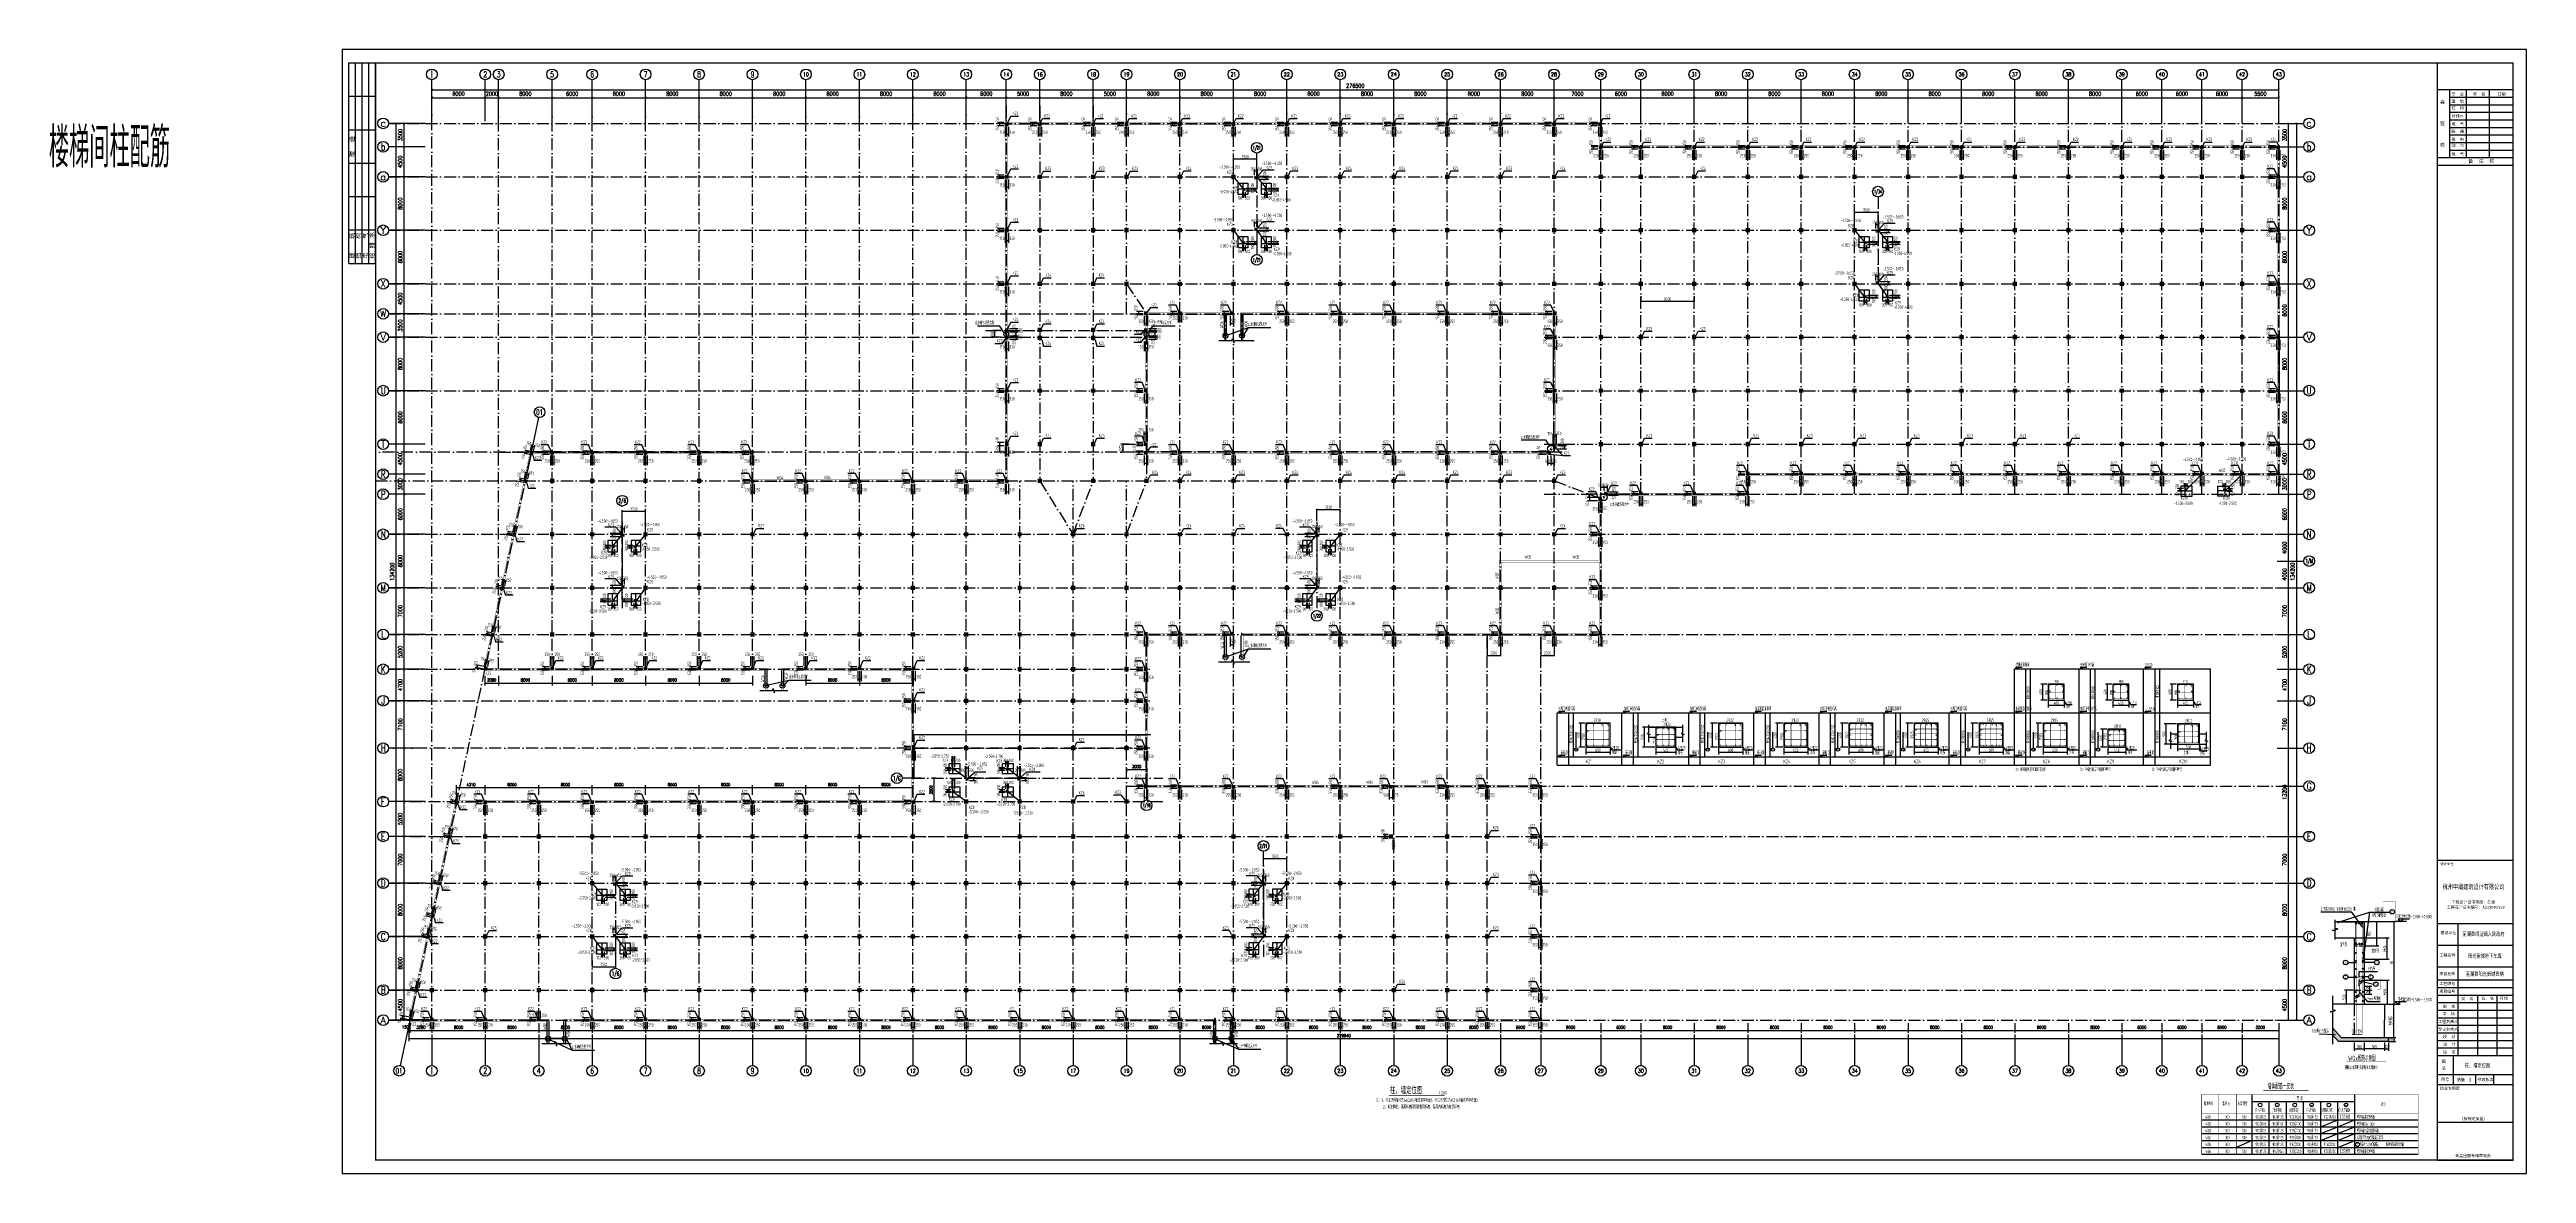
# Model space of a CAD drawing. Extents: x 2468086 to 6957054, y -3413633 to -667223.
# Drawn here: x 4872533 to 5243351, y -1259917 to -1091717 of the extents above; entities that cross this region are included whole.
import ezdxf
from ezdxf.enums import TextEntityAlignment as Align

# ---------------------------------------------------------------- set-up
doc = ezdxf.new("R2010")
doc.units = 0
doc.header["$LTSCALE"] = 100
doc.header["$MEASUREMENT"] = 0
doc.linetypes.add('2', pattern=[18.5, 12, -3, 0.5, -3])
doc.linetypes.add('3', pattern=[3.75, 2.5, -1.25])
doc.layers.get('0').update_dxf_attribs({"linetype": 'CONTINUOUS'})
doc.layers.get('DEFPOINTS').update_dxf_attribs({"linetype": 'CONTINUOUS'})
for name, color, linetype in [('AXIS', 3, 'CONTINUOUS'), ('AXIS_TEXT', 7, 'CONTINUOUS'), ('DIM', 8, 'CONTINUOUS'), ('HANDRAIL', 3, 'CONTINUOUS'), ('PUB_DIM', 3, 'CONTINUOUS'), ('PUB_TEXT', 7, 'CONTINUOUS'), ('PUB_TITLE', 4, 'CONTINUOUS'), ('REIN', 1, 'CONTINUOUS'), ('THIN', 7, 'CONTINUOUS'), ('WALL', 181, 'CONTINUOUS'), ('WINDOW', 4, 'CONTINUOUS'), ('垂直钢筋', 7, 'CONTINUOUS'), ('墙__实线', 3, 'CONTINUOUS'), ('支座钢筋', 1, 'CONTINUOUS'), ('柱', 2, 'CONTINUOUS'), ('柱填充', 43, 'CONTINUOUS'), ('柱帽编号', 170, 'CONTINUOUS'), ('柱编号', 211, 'CONTINUOUS'), ('梁__虚线', 4, '3'), ('轴线__尺寸数字', 7, 'CONTINUOUS'), ('轴线__点划线', 252, '2'), ('通风井定位', 145, 'CONTINUOUS')]:
    doc.layers.add(name, color=color, linetype=linetype)
doc.styles.add('_TCH_AXIS', font='COMPLEX', dxfattribs={"bigfont": 'GBCBIG'})
doc.styles.add('COMPLEX', font='COMPLEX')
doc.styles.add('DIM_FONT', font='SIMPLEX.shx', dxfattribs={"width": 0.8})
doc.styles.add('GB', font='gbxwxt.shx', dxfattribs={"width": 0.7, "height": 500, "bigfont": 'gbhzfs.shx'})
doc.styles.add('H1', font='SimSun.ttf')
doc.styles.add('HZ', font='txt', dxfattribs={"width": 0.7, "height": 5, "bigfont": 'STF:宋体'})
doc.styles.add('STYLEN3', font='', dxfattribs={"width": 2, "height": 2.5})
doc.styles.add('STYLE三级钢', font='txt2.shx', dxfattribs={"width": 0.8, "bigfont": 'gbhzfs.shx'})
doc.styles.add('宋体', font='SimSun.ttf')
doc.styles.get('STYLEN3').set_extended_font_data('楷体_GB2312')
doc.dimstyles.new('DIMN150', dxfattribs={"dimscale": 1.5, "dimtxt": 300, "dimasz": 100, "dimexe": 250, "dimexo": 300, "dimgap": 150, "dimtad": 1, "dimdec": 0, "dimzin": 0, "dimdsep": 46, "dimtxsty": 'DIM_FONT', "dimblk": 'ARCHTICK', "dimcen": 0.09, "dimclrt": 7, "dimazin": 2, "dimtfac": 1, "dimtdec": 0, "dimtix": 1, "dimtmove": 2, "dimatfit": 3, "dimfxl": 1, "dimtolj": 1, "dimtzin": 0, "dimarcsym": 0})
doc.dimstyles.new('DIMN200', dxfattribs={"dimscale": 2, "dimtxt": 300, "dimasz": 100, "dimexe": 250, "dimexo": 300, "dimgap": 150, "dimtad": 1, "dimdec": 0, "dimzin": 0, "dimdsep": 46, "dimtxsty": 'DIM_FONT', "dimblk": 'ARCHTICK', "dimcen": 0.09, "dimclrt": 7, "dimazin": 2, "dimtfac": 1, "dimtdec": 0, "dimtix": 1, "dimtmove": 2, "dimatfit": 3, "dimldrblk": 'ARCHTICK', "dimfxl": 1, "dimtolj": 1, "dimtzin": 0, "dimarcsym": 0})
doc.dimstyles.new('LYSDIM1', dxfattribs={"dimtxt": 375, "dimasz": 1.5, "dimexe": 300, "dimexo": 150, "dimgap": 90, "dimtad": 1, "dimdec": 0, "dimzin": 0, "dimdsep": 46, "dimtxsty": 'GB', "dimblk1": 'JT', "dimblk2": 'JT', "dimsah": 1, "dimcen": 0, "dimclrt": 7, "dimadec": 0, "dimazin": 0, "dimtfac": 1, "dimtdec": 0, "dimtix": 1, "dimtmove": 2, "dimatfit": 3, "dimldrblk": 'JT', "dimfxl": 1, "dimtolj": 1, "dimtzin": 0, "dimarcsym": 0})

# ---------------------------------------------------------------- blocks, each defined once
blk = doc.blocks.new('JT')
at = {"layer": '轴线__尺寸数字', "const_width": 45}
blk.add_lwpolyline([(-50, -50), (50, 50)], dxfattribs=at)
blk.add_lwpolyline([(-50, -50), (50, 50)], dxfattribs=at)
blk = doc.blocks.new('*D2326')
at = {"layer": 'DEFPOINTS', "color": 0, "ltscale": 0.001, "transparency": 16777216}
for p in [(5219075, -1222233, -1568), (5220942, -1222233), (5219075, -1225833)]:
    blk.add_point(p, dxfattribs=at)
at = {"layer": 'DIM', "color": 0, "lineweight": -2, "ltscale": 0.001, "transparency": 16777216}
for p, q in [((5219225, -1222233), (5221242, -1222233)), ((5220942, -1225831), (5220942, -1222234)), ((5219225, -1225833), (5221242, -1225833))]:
    blk.add_line(p, q, dxfattribs=at)
at = {"layer": 'DIM', "color": 0, "lineweight": -2, "ltscale": 0.001, "transparency": 16777216, "xscale": 1.5, "yscale": 1.5, "zscale": 1.5}
for p, rotation in [((5220942, -1222233), 90), ((5220942, -1225833), 270)]:
    blk.add_blockref('JT', p, dxfattribs=dict(at, rotation=rotation))
at = {"layer": 'DIM', "color": 7, "ltscale": 0.001, "transparency": 16777216, "insert": (5220185, -1224033), "char_height": 500, "attachment_point": 5, "rotation": 90, "style": 'GB'}
blk.add_mtext('\\A1;800\\P ', dxfattribs=at)
blk = doc.blocks.new('*D2327')
at = {"layer": 'DEFPOINTS', "color": 0, "ltscale": 0.001, "transparency": 16777216}
for p in [(5219074, -1240167, -1700), (5219074, -1241268), (5222075, -1240167)]:
    blk.add_point(p, dxfattribs=at)
at = {"layer": 'DIM', "color": 0, "lineweight": -2, "ltscale": 0.001, "transparency": 16777216}
for p, q in [((5219074, -1240317), (5219074, -1241568)), ((5222073, -1241268), (5219076, -1241268)), ((5222075, -1240317), (5222075, -1241568))]:
    blk.add_line(p, q, dxfattribs=at)
at = {"layer": 'DIM', "color": 0, "lineweight": -2, "ltscale": 0.001, "transparency": 16777216, "xscale": 1.5, "yscale": 1.5, "zscale": 1.5, "rotation": 180}
blk.add_blockref('JT', (5219074, -1241268), dxfattribs=at)
at = {"layer": 'DIM', "color": 0, "lineweight": -2, "ltscale": 0.001, "transparency": 16777216, "xscale": 1.5, "yscale": 1.5, "zscale": 1.5}
blk.add_blockref('JT', (5222075, -1241268), dxfattribs=at)
at = {"layer": 'DIM', "color": 7, "ltscale": 0.001, "transparency": 16777216, "insert": (5220574, -1240928), "char_height": 500, "attachment_point": 5, "style": 'GB'}
blk.add_mtext('\\A1;500', dxfattribs=at)
blk = doc.blocks.new('*D2328')
at = {"layer": 'DEFPOINTS', "color": 0, "ltscale": 0.001, "transparency": 16777216}
for p in [(5217574, -1240167), (5219074, -1240167, -1700), (5219074, -1241268)]:
    blk.add_point(p, dxfattribs=at)
at = {"layer": 'DIM', "color": 0, "lineweight": -2, "ltscale": 0.001, "transparency": 16777216}
for p, q in [((5217574, -1240317), (5217574, -1241568)), ((5217575, -1241268), (5219073, -1241268)), ((5219074, -1240317), (5219074, -1241568))]:
    blk.add_line(p, q, dxfattribs=at)
at = {"layer": 'DIM', "color": 0, "lineweight": -2, "ltscale": 0.001, "transparency": 16777216, "xscale": 1.5, "yscale": 1.5, "zscale": 1.5, "rotation": 180}
blk.add_blockref('JT', (5217574, -1241268), dxfattribs=at)
at = {"layer": 'DIM', "color": 0, "lineweight": -2, "ltscale": 0.001, "transparency": 16777216, "xscale": 1.5, "yscale": 1.5, "zscale": 1.5}
blk.add_blockref('JT', (5219074, -1241268), dxfattribs=at)
at = {"layer": 'DIM', "color": 7, "ltscale": 0.001, "transparency": 16777216, "insert": (5218324, -1240928), "char_height": 500, "attachment_point": 5, "style": 'GB'}
blk.add_mtext('\\A1;300', dxfattribs=at)
blk = doc.blocks.new('*D2329')
at = {"layer": 'DEFPOINTS', "color": 0, "ltscale": 0.001, "transparency": 16777216}
for p in [(5222075, -1240167), (5222675, -1240167, -340), (5222675, -1241268)]:
    blk.add_point(p, dxfattribs=at)
at = {"layer": 'DIM', "color": 0, "lineweight": -2, "ltscale": 0.001, "transparency": 16777216}
for p, q in [((5222073, -1241268), (5222072, -1241268)), ((5222075, -1240317), (5222075, -1241568)), ((5222075, -1241268), (5222675, -1241268)), ((5222675, -1240317), (5222675, -1241568)), ((5222676, -1241268), (5222678, -1241268))]:
    blk.add_line(p, q, dxfattribs=at)
at = {"layer": 'DIM', "color": 0, "lineweight": -2, "ltscale": 0.001, "transparency": 16777216, "xscale": 1.5, "yscale": 1.5, "zscale": 1.5}
blk.add_blockref('JT', (5222075, -1241268), dxfattribs=at)
at = {"layer": 'DIM', "color": 0, "lineweight": -2, "ltscale": 0.001, "transparency": 16777216, "xscale": 1.5, "yscale": 1.5, "zscale": 1.5, "rotation": 180}
blk.add_blockref('JT', (5222675, -1241268), dxfattribs=at)
at = {"layer": 'DIM', "color": 7, "ltscale": 0.001, "transparency": 16777216, "insert": (5222375, -1240928), "char_height": 500, "attachment_point": 5, "style": 'GB'}
blk.add_mtext('\\A1;100', dxfattribs=at)
blk = doc.blocks.new('*D2330')
at = {"layer": 'DEFPOINTS', "color": 0, "ltscale": 0.001, "transparency": 16777216}
for p in [(5222075, -1234591), (5223491, -1234591), (5222675, -1239567)]:
    blk.add_point(p, dxfattribs=at)
at = {"layer": 'DIM', "color": 0, "lineweight": -2, "ltscale": 0.001, "transparency": 16777216}
for p, q in [((5222225, -1234591), (5223791, -1234591)), ((5223491, -1239566), (5223491, -1234593)), ((5222825, -1239567), (5223791, -1239567))]:
    blk.add_line(p, q, dxfattribs=at)
at = {"layer": 'DIM', "color": 0, "lineweight": -2, "ltscale": 0.001, "transparency": 16777216, "xscale": 1.5, "yscale": 1.5, "zscale": 1.5}
for p, rotation in [((5223491, -1234591), 90), ((5223491, -1239567), 270)]:
    blk.add_blockref('JT', p, dxfattribs=dict(at, rotation=rotation))
at = {"layer": 'DIM', "color": 7, "ltscale": 0.001, "transparency": 16777216, "insert": (5223079, -1237079), "char_height": 500, "attachment_point": 5, "rotation": 90, "style": 'GB'}
blk.add_mtext('\\A1;筏板板厚', dxfattribs=at)
blk = doc.blocks.new('*D2331')
at = {"layer": 'DEFPOINTS', "color": 0, "ltscale": 0.001, "transparency": 16777216}
for p in [(5219075, -1231905), (5219075, -1232491), (5219920, -1231905)]:
    blk.add_point(p, dxfattribs=at)
at = {"layer": 'DIM', "color": 0, "lineweight": -2, "ltscale": 0.001, "transparency": 16777216}
for p, q in [((5219225, -1231905), (5220220, -1231905)), ((5219225, -1232491), (5220220, -1232491)), ((5219920, -1231904), (5219920, -1231902)), ((5219920, -1232491), (5219920, -1231905)), ((5219920, -1232493), (5219920, -1232494))]:
    blk.add_line(p, q, dxfattribs=at)
at = {"layer": 'DIM', "color": 0, "lineweight": -2, "ltscale": 0.001, "transparency": 16777216, "xscale": 1.5, "yscale": 1.5, "zscale": 1.5}
for p, rotation in [((5219920, -1231905), 270), ((5219920, -1232491), 90)]:
    blk.add_blockref('JT', p, dxfattribs=dict(at, rotation=rotation))
at = {"layer": 'DIM', "color": 7, "ltscale": 0.001, "transparency": 16777216, "insert": (5219580, -1232198), "char_height": 500, "attachment_point": 5, "rotation": 90, "style": 'GB'}
blk.add_mtext('\\A1;100', dxfattribs=at)
blk = doc.blocks.new('*D2332')
at = {"layer": 'DEFPOINTS', "color": 0, "ltscale": 0.001, "transparency": 16777216}
for p in [(5219075, -1232491), (5219075, -1233077), (5219920, -1232491)]:
    blk.add_point(p, dxfattribs=at)
at = {"layer": 'DIM', "color": 0, "lineweight": -2, "ltscale": 0.001, "transparency": 16777216}
for p, q in [((5219225, -1232491), (5220220, -1232491)), ((5219225, -1233077), (5220220, -1233077)), ((5219920, -1232490), (5219920, -1232488)), ((5219920, -1233077), (5219920, -1232491)), ((5219920, -1233078), (5219920, -1233080))]:
    blk.add_line(p, q, dxfattribs=at)
at = {"layer": 'DIM', "color": 0, "lineweight": -2, "ltscale": 0.001, "transparency": 16777216, "xscale": 1.5, "yscale": 1.5, "zscale": 1.5}
for p, rotation in [((5219920, -1232491), 270), ((5219920, -1233077), 90)]:
    blk.add_blockref('JT', p, dxfattribs=dict(at, rotation=rotation))
at = {"layer": 'DIM', "color": 7, "ltscale": 0.001, "transparency": 16777216, "insert": (5219580, -1232784), "char_height": 500, "attachment_point": 5, "rotation": 90, "style": 'GB'}
blk.add_mtext('\\A1;100', dxfattribs=at)
blk = doc.blocks.new('*D2333')
at = {"layer": 'DEFPOINTS', "color": 0, "ltscale": 0.001, "transparency": 16777216}
for p in [(5222675, -1239567), (5222675, -1240167), (5223491, -1240167)]:
    blk.add_point(p, dxfattribs=at)
at = {"layer": 'DIM', "color": 0, "lineweight": -2, "ltscale": 0.001, "transparency": 16777216}
for p, q in [((5222825, -1239567), (5223791, -1239567)), ((5222825, -1240167), (5223791, -1240167)), ((5223491, -1239566), (5223491, -1239564)), ((5223491, -1239567), (5223491, -1240167)), ((5223491, -1240169), (5223491, -1240170))]:
    blk.add_line(p, q, dxfattribs=at)
at = {"layer": 'DIM', "color": 0, "lineweight": -2, "ltscale": 0.001, "transparency": 16777216, "xscale": 1.5, "yscale": 1.5, "zscale": 1.5}
for p, rotation in [((5223491, -1239567), 270), ((5223491, -1240167), 90)]:
    blk.add_blockref('JT', p, dxfattribs=dict(at, rotation=rotation))
at = {"layer": 'DIM', "color": 7, "ltscale": 0.001, "transparency": 16777216, "insert": (5223150, -1239867), "char_height": 500, "attachment_point": 5, "rotation": 90, "style": 'GB'}
blk.add_mtext('\\A1;100', dxfattribs=at)
blk = doc.blocks.new('*D4081')
at = {"layer": 'DEFPOINTS', "color": 0, "ltscale": 0.001, "transparency": 16777216}
for p in [(5216394, -1232491), (5217575, -1232491, 954), (5217575, -1234591, 954)]:
    blk.add_point(p, dxfattribs=at)
at = {"layer": 'DIM', "color": 0, "lineweight": -2, "ltscale": 0.001, "transparency": 16777216}
for p, q in [((5217425, -1232491), (5216094, -1232491)), ((5217425, -1234591), (5216094, -1234591)), ((5216394, -1234590), (5216394, -1232493))]:
    blk.add_line(p, q, dxfattribs=at)
at = {"layer": 'DIM', "color": 0, "lineweight": -2, "ltscale": 0.001, "transparency": 16777216, "xscale": 1.5, "yscale": 1.5, "zscale": 1.5}
for p, rotation in [((5216394, -1232491), 90), ((5216394, -1234591), 270)]:
    blk.add_blockref('JT', p, dxfattribs=dict(at, rotation=rotation))
at = {"layer": 'DIM', "color": 7, "ltscale": 0.001, "transparency": 16777216, "insert": (5216054, -1233541), "char_height": 500, "attachment_point": 5, "rotation": 90, "style": 'GB'}
blk.add_mtext('\\A1;500', dxfattribs=at)
blk = doc.blocks.new('*D4082')
at = {"layer": 'DEFPOINTS', "color": 0, "ltscale": 0.001, "transparency": 16777216}
for p in [(5218325, -1231187, 954), (5218325, -1231891, 954), (5218325, -1231891, 954), (5218446, -1231679, 954), (5218568, -1231219)]:
    blk.add_point(p, dxfattribs=at)
at = {"layer": 'DIM', "color": 0, "lineweight": -2, "ltscale": 0.001, "transparency": 16777216}
for p, q in [((5218325, -1231037), (5218325, -1230876)), ((5218521, -1231549), (5218830, -1231011))]:
    blk.add_line(p, q, dxfattribs=at)
blk.add_arc((5218325, -1231891), 715, 60.27191, 89.87976, dxfattribs=at)
at = {"layer": 'DIM', "color": 0, "lineweight": -2, "ltscale": 0.001, "transparency": 16777216, "xscale": 1.5, "yscale": 1.5, "zscale": 1.5}
for p, rotation in [((5218325, -1231176), 179.93987753253), ((5218680, -1231271), 330.2117827509394)]:
    blk.add_blockref('JT', p, dxfattribs=dict(at, rotation=rotation))
at = {"layer": 'DIM', "color": 7, "ltscale": 0.001, "transparency": 16777216, "insert": (5218596, -1230872), "char_height": 500, "attachment_point": 5, "rotation": 345.07583, "style": 'GB'}
blk.add_mtext('\\A1;30°', dxfattribs=at)
blk = doc.blocks.new('*D2334')
at = {"layer": 'DEFPOINTS', "color": 0, "ltscale": 0.001, "transparency": 16777216}
for p in [(5217868, -1233354), (5218324, -1233091, 614), (5218454, -1233317, 614)]:
    blk.add_point(p, dxfattribs=at)
at = {"layer": 'DIM', "color": 0, "lineweight": -2, "ltscale": 0.001, "transparency": 16777216}
for p, q in [((5218194, -1233166), (5217608, -1233504)), ((5218324, -1233392), (5217738, -1233730)), ((5217867, -1233352), (5217867, -1233351)), ((5217998, -1233580), (5217868, -1233354)), ((5217999, -1233581), (5218000, -1233583))]:
    blk.add_line(p, q, dxfattribs=at)
at = {"layer": 'DIM', "color": 0, "lineweight": -2, "ltscale": 0.001, "transparency": 16777216, "xscale": 1.5, "yscale": 1.5, "zscale": 1.5}
for p, rotation in [((5217868, -1233354), 299.9425150841358), ((5217998, -1233580), 119.9425150841358)]:
    blk.add_blockref('JT', p, dxfattribs=dict(at, rotation=rotation))
at = {"layer": 'DIM', "color": 7, "ltscale": 0.001, "transparency": 16777216, "insert": (5218228, -1233297), "char_height": 500, "attachment_point": 5, "rotation": 299.94252, "style": 'GB'}
blk.add_mtext('\\A1;50', dxfattribs=at)
blk = doc.blocks.new('*D2335')
at = {"layer": 'DEFPOINTS', "color": 0, "ltscale": 0.001, "transparency": 16777216}
for p in [(5221106, -1222233), (5222075, -1234591), (5223491, -1234591)]:
    blk.add_point(p, dxfattribs=at)
at = {"layer": 'DIM', "color": 0, "lineweight": -2, "ltscale": 0.001, "transparency": 16777216}
for p, q in [((5221256, -1222233), (5223791, -1222233)), ((5223491, -1222234), (5223491, -1234590)), ((5222225, -1234591), (5223791, -1234591))]:
    blk.add_line(p, q, dxfattribs=at)
at = {"layer": 'DIM', "color": 0, "lineweight": -2, "ltscale": 0.001, "transparency": 16777216, "xscale": 1.5, "yscale": 1.5, "zscale": 1.5}
for p, rotation in [((5223491, -1222233), 90), ((5223491, -1234591), 270)]:
    blk.add_blockref('JT', p, dxfattribs=dict(at, rotation=rotation))
at = {"layer": 'DIM', "color": 7, "ltscale": 0.001, "transparency": 16777216, "insert": (5223151, -1228412), "char_height": 500, "attachment_point": 5, "rotation": 90, "style": 'GB'}
blk.add_mtext('\\A1;{\\fArial|b0|i0|c0|p32;H}', dxfattribs=at)
blk = doc.blocks.new('*D2336')
at = {"layer": 'DEFPOINTS', "color": 0, "ltscale": 0.001, "transparency": 16777216}
for p in [(5217575, -1224633), (5222484, -1224633), (5218905, -1227871)]:
    blk.add_point(p, dxfattribs=at)
at = {"layer": 'DIM', "color": 0, "lineweight": -2, "ltscale": 0.001, "transparency": 16777216}
for p, q in [((5217725, -1224633), (5222784, -1224633)), ((5222484, -1227869), (5222484, -1224634)), ((5219055, -1227871), (5222784, -1227871))]:
    blk.add_line(p, q, dxfattribs=at)
at = {"layer": 'DIM', "color": 0, "lineweight": -2, "ltscale": 0.001, "transparency": 16777216, "xscale": 1.5, "yscale": 1.5, "zscale": 1.5}
for p, rotation in [((5222484, -1224633), 90), ((5222484, -1227871), 270)]:
    blk.add_blockref('JT', p, dxfattribs=dict(at, rotation=rotation))
at = {"layer": 'DIM', "color": 7, "ltscale": 0.001, "transparency": 16777216, "insert": (5222135, -1226252), "char_height": 500, "attachment_point": 5, "rotation": 90, "style": 'GB'}
blk.add_mtext('\\A1;{\\fArial|b0|i0|c0|p32;H/4}', dxfattribs=at)
blk = doc.blocks.new('*D2337')
at = {"layer": 'DEFPOINTS', "color": 0, "ltscale": 0.001, "transparency": 16777216}
for p in [(5218748, -1230988), (5217575, -1234591), (5222484, -1234591)]:
    blk.add_point(p, dxfattribs=at)
at = {"layer": 'DIM', "color": 0, "lineweight": -2, "ltscale": 0.001, "transparency": 16777216}
for p, q in [((5218898, -1230988), (5222784, -1230988)), ((5222484, -1230989), (5222484, -1234590)), ((5217725, -1234591), (5222784, -1234591))]:
    blk.add_line(p, q, dxfattribs=at)
at = {"layer": 'DIM', "color": 0, "lineweight": -2, "ltscale": 0.001, "transparency": 16777216, "xscale": 1.5, "yscale": 1.5, "zscale": 1.5}
for p, rotation in [((5222484, -1230988), 90), ((5222484, -1234591), 270)]:
    blk.add_blockref('JT', p, dxfattribs=dict(at, rotation=rotation))
at = {"layer": 'DIM', "color": 7, "ltscale": 0.001, "transparency": 16777216, "insert": (5222135, -1232789), "char_height": 500, "attachment_point": 5, "rotation": 90, "style": 'GB'}
blk.add_mtext('\\A1;{\\fArial|b0|i0|c0|p32;H/4}', dxfattribs=at)
blk = doc.blocks.new('_ARCHTICK')
at = {"color": 0, "const_width": 0.5}
blk.add_lwpolyline([(-0.7, -0.7), (0.7, 0.7)], dxfattribs=at)
blk = doc.blocks.new('*D2754')
at = {"layer": 'DEFPOINTS', "color": 0, "transparency": 16777216}
for p in [(5033771, -1198828), (5036771, -1198828), (5036771, -1199472)]:
    blk.add_point(p, dxfattribs=at)
at = {"layer": 'PUB_DIM', "color": 0, "lineweight": -2, "transparency": 16777216}
for p, q in [((5033771, -1199278), (5033771, -1199847)), ((5033771, -1199472), (5036771, -1199472)), ((5036771, -1199278), (5036771, -1199847))]:
    blk.add_line(p, q, dxfattribs=at)
at = {"layer": 'PUB_DIM', "color": 0, "lineweight": -2, "transparency": 16777216, "xscale": 150, "yscale": 150, "zscale": 150, "rotation": 180}
blk.add_blockref('_ARCHTICK', (5033771, -1199472), dxfattribs=at)
at = {"layer": 'PUB_DIM', "color": 0, "lineweight": -2, "transparency": 16777216, "xscale": 150, "yscale": 150, "zscale": 150}
blk.add_blockref('_ARCHTICK', (5036771, -1199472), dxfattribs=at)
at = {"layer": 'PUB_DIM', "color": 7, "transparency": 16777216, "insert": (5035271, -1199022), "char_height": 450, "attachment_point": 5, "style": 'DIM_FONT'}
blk.add_mtext('\\A1;3000', dxfattribs=at)
blk = doc.blocks.new('*D2755')
at = {"layer": 'AXIS', "color": 0, "lineweight": -2, "transparency": 16777216}
for p, q in [((4945771, -1237418), (4945771, -1238878)), ((4945771, -1238503), (4953771, -1238503)), ((4953771, -1237418), (4953771, -1238878))]:
    blk.add_line(p, q, dxfattribs=at)
at = {"layer": 'DEFPOINTS', "color": 0, "transparency": 16777216}
for p in [(4945771, -1236968), (4953771, -1236968), (4953771, -1238503)]:
    blk.add_point(p, dxfattribs=at)
at = {"layer": 'AXIS', "color": 0, "lineweight": -2, "transparency": 16777216, "xscale": 150, "yscale": 150, "zscale": 150, "rotation": 180}
blk.add_blockref('_ARCHTICK', (4945771, -1238503), dxfattribs=at)
at = {"layer": 'AXIS', "color": 0, "lineweight": -2, "transparency": 16777216, "xscale": 150, "yscale": 150, "zscale": 150}
blk.add_blockref('_ARCHTICK', (4953771, -1238503), dxfattribs=at)
at = {"layer": 'AXIS', "color": 7, "transparency": 16777216, "insert": (4949771, -1238053), "char_height": 450, "attachment_point": 5, "style": 'DIM_FONT'}
blk.add_mtext('\\A1;8000', dxfattribs=at)
blk = doc.blocks.new('*D2756')
at = {"layer": 'AXIS', "color": 0, "lineweight": -2, "transparency": 16777216}
for p, q in [((4953771, -1237418), (4953771, -1238878)), ((4953771, -1238503), (4961771, -1238503)), ((4961771, -1237418), (4961771, -1238878))]:
    blk.add_line(p, q, dxfattribs=at)
at = {"layer": 'DEFPOINTS', "color": 0, "transparency": 16777216}
for p in [(4953771, -1236968), (4961771, -1236968), (4961771, -1238503)]:
    blk.add_point(p, dxfattribs=at)
at = {"layer": 'AXIS', "color": 0, "lineweight": -2, "transparency": 16777216, "xscale": 150, "yscale": 150, "zscale": 150, "rotation": 180}
blk.add_blockref('_ARCHTICK', (4953771, -1238503), dxfattribs=at)
at = {"layer": 'AXIS', "color": 0, "lineweight": -2, "transparency": 16777216, "xscale": 150, "yscale": 150, "zscale": 150}
blk.add_blockref('_ARCHTICK', (4961771, -1238503), dxfattribs=at)
at = {"layer": 'AXIS', "color": 7, "transparency": 16777216, "insert": (4957771, -1238053), "char_height": 450, "attachment_point": 5, "style": 'DIM_FONT'}
blk.add_mtext('\\A1;8000', dxfattribs=at)
blk = doc.blocks.new('*D2757')
at = {"layer": 'AXIS', "color": 0, "lineweight": -2, "transparency": 16777216}
for p, q in [((4961771, -1237418), (4961771, -1238878)), ((4961771, -1238503), (4969771, -1238503)), ((4969771, -1237418), (4969771, -1238878))]:
    blk.add_line(p, q, dxfattribs=at)
at = {"layer": 'DEFPOINTS', "color": 0, "transparency": 16777216}
for p in [(4961771, -1236968), (4969771, -1236968), (4969771, -1238503)]:
    blk.add_point(p, dxfattribs=at)
at = {"layer": 'AXIS', "color": 0, "lineweight": -2, "transparency": 16777216, "xscale": 150, "yscale": 150, "zscale": 150, "rotation": 180}
blk.add_blockref('_ARCHTICK', (4961771, -1238503), dxfattribs=at)
at = {"layer": 'AXIS', "color": 0, "lineweight": -2, "transparency": 16777216, "xscale": 150, "yscale": 150, "zscale": 150}
blk.add_blockref('_ARCHTICK', (4969771, -1238503), dxfattribs=at)
at = {"layer": 'AXIS', "color": 7, "transparency": 16777216, "insert": (4965771, -1238053), "char_height": 450, "attachment_point": 5, "style": 'DIM_FONT'}
blk.add_mtext('\\A1;8000', dxfattribs=at)
blk = doc.blocks.new('*D2758')
at = {"layer": 'AXIS', "color": 0, "lineweight": -2, "transparency": 16777216}
for p, q in [((4969771, -1237418), (4969771, -1238878)), ((4969771, -1238503), (4977771, -1238503)), ((4977771, -1237418), (4977771, -1238878))]:
    blk.add_line(p, q, dxfattribs=at)
at = {"layer": 'DEFPOINTS', "color": 0, "transparency": 16777216}
for p in [(4969771, -1236968), (4977771, -1236968), (4977771, -1238503)]:
    blk.add_point(p, dxfattribs=at)
at = {"layer": 'AXIS', "color": 0, "lineweight": -2, "transparency": 16777216, "xscale": 150, "yscale": 150, "zscale": 150, "rotation": 180}
blk.add_blockref('_ARCHTICK', (4969771, -1238503), dxfattribs=at)
at = {"layer": 'AXIS', "color": 0, "lineweight": -2, "transparency": 16777216, "xscale": 150, "yscale": 150, "zscale": 150}
blk.add_blockref('_ARCHTICK', (4977771, -1238503), dxfattribs=at)
at = {"layer": 'AXIS', "color": 7, "transparency": 16777216, "insert": (4973771, -1238053), "char_height": 450, "attachment_point": 5, "style": 'DIM_FONT'}
blk.add_mtext('\\A1;8000', dxfattribs=at)
blk = doc.blocks.new('*D2759')
at = {"layer": 'AXIS', "color": 0, "lineweight": -2, "transparency": 16777216}
for p, q in [((4977771, -1237418), (4977771, -1238878)), ((4977771, -1238503), (4985771, -1238503)), ((4985771, -1237418), (4985771, -1238878))]:
    blk.add_line(p, q, dxfattribs=at)
at = {"layer": 'DEFPOINTS', "color": 0, "transparency": 16777216}
for p in [(4977771, -1236968), (4985771, -1236968), (4985771, -1238503)]:
    blk.add_point(p, dxfattribs=at)
at = {"layer": 'AXIS', "color": 0, "lineweight": -2, "transparency": 16777216, "xscale": 150, "yscale": 150, "zscale": 150, "rotation": 180}
blk.add_blockref('_ARCHTICK', (4977771, -1238503), dxfattribs=at)
at = {"layer": 'AXIS', "color": 0, "lineweight": -2, "transparency": 16777216, "xscale": 150, "yscale": 150, "zscale": 150}
blk.add_blockref('_ARCHTICK', (4985771, -1238503), dxfattribs=at)
at = {"layer": 'AXIS', "color": 7, "transparency": 16777216, "insert": (4981771, -1238053), "char_height": 450, "attachment_point": 5, "style": 'DIM_FONT'}
blk.add_mtext('\\A1;8000', dxfattribs=at)
blk = doc.blocks.new('*D2760')
at = {"layer": 'AXIS', "color": 0, "lineweight": -2, "transparency": 16777216}
for p, q in [((4985771, -1237418), (4985771, -1238878)), ((4985771, -1238503), (4993771, -1238503)), ((4993771, -1237418), (4993771, -1238878))]:
    blk.add_line(p, q, dxfattribs=at)
at = {"layer": 'DEFPOINTS', "color": 0, "transparency": 16777216}
for p in [(4985771, -1236968), (4993771, -1236968), (4993771, -1238503)]:
    blk.add_point(p, dxfattribs=at)
at = {"layer": 'AXIS', "color": 0, "lineweight": -2, "transparency": 16777216, "xscale": 150, "yscale": 150, "zscale": 150, "rotation": 180}
blk.add_blockref('_ARCHTICK', (4985771, -1238503), dxfattribs=at)
at = {"layer": 'AXIS', "color": 0, "lineweight": -2, "transparency": 16777216, "xscale": 150, "yscale": 150, "zscale": 150}
blk.add_blockref('_ARCHTICK', (4993771, -1238503), dxfattribs=at)
at = {"layer": 'AXIS', "color": 7, "transparency": 16777216, "insert": (4989771, -1238053), "char_height": 450, "attachment_point": 5, "style": 'DIM_FONT'}
blk.add_mtext('\\A1;8000', dxfattribs=at)
blk = doc.blocks.new('*D2761')
at = {"layer": 'AXIS', "color": 0, "lineweight": -2, "transparency": 16777216}
for p, q in [((4993771, -1237418), (4993771, -1238878)), ((4993771, -1238503), (5001771, -1238503)), ((5001771, -1237418), (5001771, -1238878))]:
    blk.add_line(p, q, dxfattribs=at)
at = {"layer": 'DEFPOINTS', "color": 0, "transparency": 16777216}
for p in [(4993771, -1236968), (5001771, -1236968), (5001771, -1238503)]:
    blk.add_point(p, dxfattribs=at)
at = {"layer": 'AXIS', "color": 0, "lineweight": -2, "transparency": 16777216, "xscale": 150, "yscale": 150, "zscale": 150, "rotation": 180}
blk.add_blockref('_ARCHTICK', (4993771, -1238503), dxfattribs=at)
at = {"layer": 'AXIS', "color": 0, "lineweight": -2, "transparency": 16777216, "xscale": 150, "yscale": 150, "zscale": 150}
blk.add_blockref('_ARCHTICK', (5001771, -1238503), dxfattribs=at)
at = {"layer": 'AXIS', "color": 7, "transparency": 16777216, "insert": (4997771, -1238053), "char_height": 450, "attachment_point": 5, "style": 'DIM_FONT'}
blk.add_mtext('\\A1;8000', dxfattribs=at)
blk = doc.blocks.new('*D2762')
at = {"layer": 'AXIS', "color": 0, "lineweight": -2, "transparency": 16777216}
for p, q in [((5001771, -1237418), (5001771, -1238878)), ((5001771, -1238503), (5009771, -1238503)), ((5009771, -1237418), (5009771, -1238878))]:
    blk.add_line(p, q, dxfattribs=at)
at = {"layer": 'DEFPOINTS', "color": 0, "transparency": 16777216}
for p in [(5001771, -1236968), (5009771, -1236968), (5009771, -1238503)]:
    blk.add_point(p, dxfattribs=at)
at = {"layer": 'AXIS', "color": 0, "lineweight": -2, "transparency": 16777216, "xscale": 150, "yscale": 150, "zscale": 150, "rotation": 180}
blk.add_blockref('_ARCHTICK', (5001771, -1238503), dxfattribs=at)
at = {"layer": 'AXIS', "color": 0, "lineweight": -2, "transparency": 16777216, "xscale": 150, "yscale": 150, "zscale": 150}
blk.add_blockref('_ARCHTICK', (5009771, -1238503), dxfattribs=at)
at = {"layer": 'AXIS', "color": 7, "transparency": 16777216, "insert": (5005771, -1238053), "char_height": 450, "attachment_point": 5, "style": 'DIM_FONT'}
blk.add_mtext('\\A1;8000', dxfattribs=at)
blk = doc.blocks.new('*D2763')
at = {"layer": 'AXIS', "color": 0, "lineweight": -2, "transparency": 16777216}
for p, q in [((5009771, -1237418), (5009771, -1238878)), ((5009771, -1238503), (5017771, -1238503)), ((5017771, -1237418), (5017771, -1238878))]:
    blk.add_line(p, q, dxfattribs=at)
at = {"layer": 'DEFPOINTS', "color": 0, "transparency": 16777216}
for p in [(5009771, -1236968), (5017771, -1236968), (5017771, -1238503)]:
    blk.add_point(p, dxfattribs=at)
at = {"layer": 'AXIS', "color": 0, "lineweight": -2, "transparency": 16777216, "xscale": 150, "yscale": 150, "zscale": 150, "rotation": 180}
blk.add_blockref('_ARCHTICK', (5009771, -1238503), dxfattribs=at)
at = {"layer": 'AXIS', "color": 0, "lineweight": -2, "transparency": 16777216, "xscale": 150, "yscale": 150, "zscale": 150}
blk.add_blockref('_ARCHTICK', (5017771, -1238503), dxfattribs=at)
at = {"layer": 'AXIS', "color": 7, "transparency": 16777216, "insert": (5013771, -1238053), "char_height": 450, "attachment_point": 5, "style": 'DIM_FONT'}
blk.add_mtext('\\A1;8000', dxfattribs=at)
blk = doc.blocks.new('*D2764')
at = {"layer": 'AXIS', "color": 0, "lineweight": -2, "transparency": 16777216}
for p, q in [((5017771, -1237418), (5017771, -1238878)), ((5017771, -1238503), (5025771, -1238503)), ((5025771, -1237418), (5025771, -1238878))]:
    blk.add_line(p, q, dxfattribs=at)
at = {"layer": 'DEFPOINTS', "color": 0, "transparency": 16777216}
for p in [(5017771, -1236968), (5025771, -1236968), (5025771, -1238503)]:
    blk.add_point(p, dxfattribs=at)
at = {"layer": 'AXIS', "color": 0, "lineweight": -2, "transparency": 16777216, "xscale": 150, "yscale": 150, "zscale": 150, "rotation": 180}
blk.add_blockref('_ARCHTICK', (5017771, -1238503), dxfattribs=at)
at = {"layer": 'AXIS', "color": 0, "lineweight": -2, "transparency": 16777216, "xscale": 150, "yscale": 150, "zscale": 150}
blk.add_blockref('_ARCHTICK', (5025771, -1238503), dxfattribs=at)
at = {"layer": 'AXIS', "color": 7, "transparency": 16777216, "insert": (5021771, -1238053), "char_height": 450, "attachment_point": 5, "style": 'DIM_FONT'}
blk.add_mtext('\\A1;8000', dxfattribs=at)
blk = doc.blocks.new('*D2765')
at = {"layer": 'AXIS', "color": 0, "lineweight": -2, "transparency": 16777216}
for p, q in [((5025771, -1237418), (5025771, -1238878)), ((5025771, -1238503), (5033771, -1238503)), ((5033771, -1237418), (5033771, -1238878))]:
    blk.add_line(p, q, dxfattribs=at)
at = {"layer": 'DEFPOINTS', "color": 0, "transparency": 16777216}
for p in [(5025771, -1236968), (5033771, -1236968), (5033771, -1238503)]:
    blk.add_point(p, dxfattribs=at)
at = {"layer": 'AXIS', "color": 0, "lineweight": -2, "transparency": 16777216, "xscale": 150, "yscale": 150, "zscale": 150, "rotation": 180}
blk.add_blockref('_ARCHTICK', (5025771, -1238503), dxfattribs=at)
at = {"layer": 'AXIS', "color": 0, "lineweight": -2, "transparency": 16777216, "xscale": 150, "yscale": 150, "zscale": 150}
blk.add_blockref('_ARCHTICK', (5033771, -1238503), dxfattribs=at)
at = {"layer": 'AXIS', "color": 7, "transparency": 16777216, "insert": (5029771, -1238053), "char_height": 450, "attachment_point": 5, "style": 'DIM_FONT'}
blk.add_mtext('\\A1;8000', dxfattribs=at)
blk = doc.blocks.new('*D2766')
at = {"layer": 'AXIS', "color": 0, "lineweight": -2, "transparency": 16777216}
for p, q in [((5033771, -1237418), (5033771, -1238878)), ((5033771, -1238503), (5041771, -1238503)), ((5041771, -1237418), (5041771, -1238878))]:
    blk.add_line(p, q, dxfattribs=at)
at = {"layer": 'DEFPOINTS', "color": 0, "transparency": 16777216}
for p in [(5033771, -1236968), (5041771, -1236968), (5041771, -1238503)]:
    blk.add_point(p, dxfattribs=at)
at = {"layer": 'AXIS', "color": 0, "lineweight": -2, "transparency": 16777216, "xscale": 150, "yscale": 150, "zscale": 150, "rotation": 180}
blk.add_blockref('_ARCHTICK', (5033771, -1238503), dxfattribs=at)
at = {"layer": 'AXIS', "color": 0, "lineweight": -2, "transparency": 16777216, "xscale": 150, "yscale": 150, "zscale": 150}
blk.add_blockref('_ARCHTICK', (5041771, -1238503), dxfattribs=at)
at = {"layer": 'AXIS', "color": 7, "transparency": 16777216, "insert": (5037771, -1238053), "char_height": 450, "attachment_point": 5, "style": 'DIM_FONT'}
blk.add_mtext('\\A1;8000', dxfattribs=at)
blk = doc.blocks.new('*D2767')
at = {"layer": 'AXIS', "color": 0, "lineweight": -2, "transparency": 16777216}
for p, q in [((5041771, -1237418), (5041771, -1238878)), ((5041771, -1238503), (5049771, -1238503)), ((5049771, -1237418), (5049771, -1238878))]:
    blk.add_line(p, q, dxfattribs=at)
at = {"layer": 'DEFPOINTS', "color": 0, "transparency": 16777216}
for p in [(5041771, -1236968), (5049771, -1236968), (5049771, -1238503)]:
    blk.add_point(p, dxfattribs=at)
at = {"layer": 'AXIS', "color": 0, "lineweight": -2, "transparency": 16777216, "xscale": 150, "yscale": 150, "zscale": 150, "rotation": 180}
blk.add_blockref('_ARCHTICK', (5041771, -1238503), dxfattribs=at)
at = {"layer": 'AXIS', "color": 0, "lineweight": -2, "transparency": 16777216, "xscale": 150, "yscale": 150, "zscale": 150}
blk.add_blockref('_ARCHTICK', (5049771, -1238503), dxfattribs=at)
at = {"layer": 'AXIS', "color": 7, "transparency": 16777216, "insert": (5045771, -1238053), "char_height": 450, "attachment_point": 5, "style": 'DIM_FONT'}
blk.add_mtext('\\A1;8000', dxfattribs=at)
blk = doc.blocks.new('*D2768')
at = {"layer": 'AXIS', "color": 0, "lineweight": -2, "transparency": 16777216}
for p, q in [((5049771, -1237418), (5049771, -1238878)), ((5049771, -1238503), (5057771, -1238503)), ((5057771, -1237418), (5057771, -1238878))]:
    blk.add_line(p, q, dxfattribs=at)
at = {"layer": 'DEFPOINTS', "color": 0, "transparency": 16777216}
for p in [(5049771, -1236968), (5057771, -1236968), (5057771, -1238503)]:
    blk.add_point(p, dxfattribs=at)
at = {"layer": 'AXIS', "color": 0, "lineweight": -2, "transparency": 16777216, "xscale": 150, "yscale": 150, "zscale": 150, "rotation": 180}
blk.add_blockref('_ARCHTICK', (5049771, -1238503), dxfattribs=at)
at = {"layer": 'AXIS', "color": 0, "lineweight": -2, "transparency": 16777216, "xscale": 150, "yscale": 150, "zscale": 150}
blk.add_blockref('_ARCHTICK', (5057771, -1238503), dxfattribs=at)
at = {"layer": 'AXIS', "color": 7, "transparency": 16777216, "insert": (5053771, -1238053), "char_height": 450, "attachment_point": 5, "style": 'DIM_FONT'}
blk.add_mtext('\\A1;8000', dxfattribs=at)
blk = doc.blocks.new('*D2769')
at = {"layer": 'AXIS', "color": 0, "lineweight": -2, "transparency": 16777216}
for p, q in [((5057771, -1237418), (5057771, -1238878)), ((5057771, -1238503), (5065771, -1238503)), ((5065771, -1237418), (5065771, -1238878))]:
    blk.add_line(p, q, dxfattribs=at)
at = {"layer": 'DEFPOINTS', "color": 0, "transparency": 16777216}
for p in [(5057771, -1236968), (5065771, -1236968), (5065771, -1238503)]:
    blk.add_point(p, dxfattribs=at)
at = {"layer": 'AXIS', "color": 0, "lineweight": -2, "transparency": 16777216, "xscale": 150, "yscale": 150, "zscale": 150, "rotation": 180}
blk.add_blockref('_ARCHTICK', (5057771, -1238503), dxfattribs=at)
at = {"layer": 'AXIS', "color": 0, "lineweight": -2, "transparency": 16777216, "xscale": 150, "yscale": 150, "zscale": 150}
blk.add_blockref('_ARCHTICK', (5065771, -1238503), dxfattribs=at)
at = {"layer": 'AXIS', "color": 7, "transparency": 16777216, "insert": (5061771, -1238053), "char_height": 450, "attachment_point": 5, "style": 'DIM_FONT'}
blk.add_mtext('\\A1;8000', dxfattribs=at)
blk = doc.blocks.new('*D2770')
at = {"layer": 'AXIS', "color": 0, "lineweight": -2, "transparency": 16777216}
for p, q in [((5065771, -1237418), (5065771, -1238878)), ((5065771, -1238503), (5073771, -1238503)), ((5073771, -1237418), (5073771, -1238878))]:
    blk.add_line(p, q, dxfattribs=at)
at = {"layer": 'DEFPOINTS', "color": 0, "transparency": 16777216}
for p in [(5065771, -1236968), (5073771, -1236968), (5073771, -1238503)]:
    blk.add_point(p, dxfattribs=at)
at = {"layer": 'AXIS', "color": 0, "lineweight": -2, "transparency": 16777216, "xscale": 150, "yscale": 150, "zscale": 150, "rotation": 180}
blk.add_blockref('_ARCHTICK', (5065771, -1238503), dxfattribs=at)
at = {"layer": 'AXIS', "color": 0, "lineweight": -2, "transparency": 16777216, "xscale": 150, "yscale": 150, "zscale": 150}
blk.add_blockref('_ARCHTICK', (5073771, -1238503), dxfattribs=at)
at = {"layer": 'AXIS', "color": 7, "transparency": 16777216, "insert": (5069771, -1238053), "char_height": 450, "attachment_point": 5, "style": 'DIM_FONT'}
blk.add_mtext('\\A1;8000', dxfattribs=at)
blk = doc.blocks.new('*D2771')
at = {"layer": 'AXIS', "color": 0, "lineweight": -2, "transparency": 16777216}
for p, q in [((5073771, -1237418), (5073771, -1238878)), ((5073771, -1238503), (5081771, -1238503)), ((5081771, -1237418), (5081771, -1238878))]:
    blk.add_line(p, q, dxfattribs=at)
at = {"layer": 'DEFPOINTS', "color": 0, "transparency": 16777216}
for p in [(5073771, -1236968), (5081771, -1236968), (5081771, -1238503)]:
    blk.add_point(p, dxfattribs=at)
at = {"layer": 'AXIS', "color": 0, "lineweight": -2, "transparency": 16777216, "xscale": 150, "yscale": 150, "zscale": 150, "rotation": 180}
blk.add_blockref('_ARCHTICK', (5073771, -1238503), dxfattribs=at)
at = {"layer": 'AXIS', "color": 0, "lineweight": -2, "transparency": 16777216, "xscale": 150, "yscale": 150, "zscale": 150}
blk.add_blockref('_ARCHTICK', (5081771, -1238503), dxfattribs=at)
at = {"layer": 'AXIS', "color": 7, "transparency": 16777216, "insert": (5077771, -1238053), "char_height": 450, "attachment_point": 5, "style": 'DIM_FONT'}
blk.add_mtext('\\A1;8000', dxfattribs=at)
blk = doc.blocks.new('*D2772')
at = {"layer": 'AXIS', "color": 0, "lineweight": -2, "transparency": 16777216}
for p, q in [((5081771, -1237418), (5081771, -1238878)), ((5081771, -1238503), (5089771, -1238503)), ((5089771, -1237418), (5089771, -1238878))]:
    blk.add_line(p, q, dxfattribs=at)
at = {"layer": 'DEFPOINTS', "color": 0, "transparency": 16777216}
for p in [(5081771, -1236968), (5089771, -1236968), (5089771, -1238503)]:
    blk.add_point(p, dxfattribs=at)
at = {"layer": 'AXIS', "color": 0, "lineweight": -2, "transparency": 16777216, "xscale": 150, "yscale": 150, "zscale": 150, "rotation": 180}
blk.add_blockref('_ARCHTICK', (5081771, -1238503), dxfattribs=at)
at = {"layer": 'AXIS', "color": 0, "lineweight": -2, "transparency": 16777216, "xscale": 150, "yscale": 150, "zscale": 150}
blk.add_blockref('_ARCHTICK', (5089771, -1238503), dxfattribs=at)
at = {"layer": 'AXIS', "color": 7, "transparency": 16777216, "insert": (5085771, -1238053), "char_height": 450, "attachment_point": 5, "style": 'DIM_FONT'}
blk.add_mtext('\\A1;8000', dxfattribs=at)
blk = doc.blocks.new('*D2773')
at = {"layer": 'AXIS', "color": 0, "lineweight": -2, "transparency": 16777216}
for p, q in [((5089771, -1237418), (5089771, -1238878)), ((5089771, -1238503), (5095771, -1238503)), ((5095771, -1237418), (5095771, -1238878))]:
    blk.add_line(p, q, dxfattribs=at)
at = {"layer": 'DEFPOINTS', "color": 0, "transparency": 16777216}
for p in [(5089771, -1236968), (5095771, -1236968), (5095771, -1238503)]:
    blk.add_point(p, dxfattribs=at)
at = {"layer": 'AXIS', "color": 0, "lineweight": -2, "transparency": 16777216, "xscale": 150, "yscale": 150, "zscale": 150, "rotation": 180}
blk.add_blockref('_ARCHTICK', (5089771, -1238503), dxfattribs=at)
at = {"layer": 'AXIS', "color": 0, "lineweight": -2, "transparency": 16777216, "xscale": 150, "yscale": 150, "zscale": 150}
blk.add_blockref('_ARCHTICK', (5095771, -1238503), dxfattribs=at)
at = {"layer": 'AXIS', "color": 7, "transparency": 16777216, "insert": (5092771, -1238053), "char_height": 450, "attachment_point": 5, "style": 'DIM_FONT'}
blk.add_mtext('\\A1;6000', dxfattribs=at)
blk = doc.blocks.new('*D2774')
at = {"layer": 'AXIS', "color": 0, "lineweight": -2, "transparency": 16777216}
for p, q in [((5095771, -1237418), (5095771, -1238878)), ((5095771, -1238503), (5104771, -1238503)), ((5104771, -1237418), (5104771, -1238878))]:
    blk.add_line(p, q, dxfattribs=at)
at = {"layer": 'DEFPOINTS', "color": 0, "transparency": 16777216}
for p in [(5095771, -1236968), (5104771, -1236968), (5104771, -1238503)]:
    blk.add_point(p, dxfattribs=at)
at = {"layer": 'AXIS', "color": 0, "lineweight": -2, "transparency": 16777216, "xscale": 150, "yscale": 150, "zscale": 150, "rotation": 180}
blk.add_blockref('_ARCHTICK', (5095771, -1238503), dxfattribs=at)
at = {"layer": 'AXIS', "color": 0, "lineweight": -2, "transparency": 16777216, "xscale": 150, "yscale": 150, "zscale": 150}
blk.add_blockref('_ARCHTICK', (5104771, -1238503), dxfattribs=at)
at = {"layer": 'AXIS', "color": 7, "transparency": 16777216, "insert": (5100271, -1238053), "char_height": 450, "attachment_point": 5, "style": 'DIM_FONT'}
blk.add_mtext('\\A1;9000', dxfattribs=at)
blk = doc.blocks.new('*D2775')
at = {"layer": 'AXIS', "color": 0, "lineweight": -2, "transparency": 16777216}
for p, q in [((5104771, -1237418), (5104771, -1238878)), ((5104771, -1238503), (5110771, -1238503)), ((5110771, -1237418), (5110771, -1238878))]:
    blk.add_line(p, q, dxfattribs=at)
at = {"layer": 'DEFPOINTS', "color": 0, "transparency": 16777216}
for p in [(5104771, -1236968), (5110771, -1236968), (5110771, -1238503)]:
    blk.add_point(p, dxfattribs=at)
at = {"layer": 'AXIS', "color": 0, "lineweight": -2, "transparency": 16777216, "xscale": 150, "yscale": 150, "zscale": 150, "rotation": 180}
blk.add_blockref('_ARCHTICK', (5104771, -1238503), dxfattribs=at)
at = {"layer": 'AXIS', "color": 0, "lineweight": -2, "transparency": 16777216, "xscale": 150, "yscale": 150, "zscale": 150}
blk.add_blockref('_ARCHTICK', (5110771, -1238503), dxfattribs=at)
at = {"layer": 'AXIS', "color": 7, "transparency": 16777216, "insert": (5107771, -1238053), "char_height": 450, "attachment_point": 5, "style": 'DIM_FONT'}
blk.add_mtext('\\A1;6000', dxfattribs=at)
blk = doc.blocks.new('*D2776')
at = {"layer": 'AXIS', "color": 0, "lineweight": -2, "transparency": 16777216}
for p, q in [((5110771, -1237418), (5110771, -1238878)), ((5110771, -1238503), (5118771, -1238503)), ((5118771, -1237418), (5118771, -1238878))]:
    blk.add_line(p, q, dxfattribs=at)
at = {"layer": 'DEFPOINTS', "color": 0, "transparency": 16777216}
for p in [(5110771, -1236968), (5118771, -1236968), (5118771, -1238503)]:
    blk.add_point(p, dxfattribs=at)
at = {"layer": 'AXIS', "color": 0, "lineweight": -2, "transparency": 16777216, "xscale": 150, "yscale": 150, "zscale": 150, "rotation": 180}
blk.add_blockref('_ARCHTICK', (5110771, -1238503), dxfattribs=at)
at = {"layer": 'AXIS', "color": 0, "lineweight": -2, "transparency": 16777216, "xscale": 150, "yscale": 150, "zscale": 150}
blk.add_blockref('_ARCHTICK', (5118771, -1238503), dxfattribs=at)
at = {"layer": 'AXIS', "color": 7, "transparency": 16777216, "insert": (5114771, -1238053), "char_height": 450, "attachment_point": 5, "style": 'DIM_FONT'}
blk.add_mtext('\\A1;8000', dxfattribs=at)
blk = doc.blocks.new('*D2777')
at = {"layer": 'AXIS', "color": 0, "lineweight": -2, "transparency": 16777216}
for p, q in [((5118771, -1237418), (5118771, -1238878)), ((5118771, -1238503), (5126771, -1238503)), ((5126771, -1237418), (5126771, -1238878))]:
    blk.add_line(p, q, dxfattribs=at)
at = {"layer": 'DEFPOINTS', "color": 0, "transparency": 16777216}
for p in [(5118771, -1236968), (5126771, -1236968), (5126771, -1238503)]:
    blk.add_point(p, dxfattribs=at)
at = {"layer": 'AXIS', "color": 0, "lineweight": -2, "transparency": 16777216, "xscale": 150, "yscale": 150, "zscale": 150, "rotation": 180}
blk.add_blockref('_ARCHTICK', (5118771, -1238503), dxfattribs=at)
at = {"layer": 'AXIS', "color": 0, "lineweight": -2, "transparency": 16777216, "xscale": 150, "yscale": 150, "zscale": 150}
blk.add_blockref('_ARCHTICK', (5126771, -1238503), dxfattribs=at)
at = {"layer": 'AXIS', "color": 7, "transparency": 16777216, "insert": (5122771, -1238053), "char_height": 450, "attachment_point": 5, "style": 'DIM_FONT'}
blk.add_mtext('\\A1;8000', dxfattribs=at)
blk = doc.blocks.new('*D2778')
at = {"layer": 'AXIS', "color": 0, "lineweight": -2, "transparency": 16777216}
for p, q in [((5126771, -1237418), (5126771, -1238878)), ((5126771, -1238503), (5134771, -1238503)), ((5134771, -1237418), (5134771, -1238878))]:
    blk.add_line(p, q, dxfattribs=at)
at = {"layer": 'DEFPOINTS', "color": 0, "transparency": 16777216}
for p in [(5126771, -1236968), (5134771, -1236968), (5134771, -1238503)]:
    blk.add_point(p, dxfattribs=at)
at = {"layer": 'AXIS', "color": 0, "lineweight": -2, "transparency": 16777216, "xscale": 150, "yscale": 150, "zscale": 150, "rotation": 180}
blk.add_blockref('_ARCHTICK', (5126771, -1238503), dxfattribs=at)
at = {"layer": 'AXIS', "color": 0, "lineweight": -2, "transparency": 16777216, "xscale": 150, "yscale": 150, "zscale": 150}
blk.add_blockref('_ARCHTICK', (5134771, -1238503), dxfattribs=at)
at = {"layer": 'AXIS', "color": 7, "transparency": 16777216, "insert": (5130771, -1238053), "char_height": 450, "attachment_point": 5, "style": 'DIM_FONT'}
blk.add_mtext('\\A1;8000', dxfattribs=at)
blk = doc.blocks.new('*D2779')
at = {"layer": 'AXIS', "color": 0, "lineweight": -2, "transparency": 16777216}
for p, q in [((5134771, -1237418), (5134771, -1238878)), ((5134771, -1238503), (5142771, -1238503)), ((5142771, -1237418), (5142771, -1238878))]:
    blk.add_line(p, q, dxfattribs=at)
at = {"layer": 'DEFPOINTS', "color": 0, "transparency": 16777216}
for p in [(5134771, -1236968), (5142771, -1236968), (5142771, -1238503)]:
    blk.add_point(p, dxfattribs=at)
at = {"layer": 'AXIS', "color": 0, "lineweight": -2, "transparency": 16777216, "xscale": 150, "yscale": 150, "zscale": 150, "rotation": 180}
blk.add_blockref('_ARCHTICK', (5134771, -1238503), dxfattribs=at)
at = {"layer": 'AXIS', "color": 0, "lineweight": -2, "transparency": 16777216, "xscale": 150, "yscale": 150, "zscale": 150}
blk.add_blockref('_ARCHTICK', (5142771, -1238503), dxfattribs=at)
at = {"layer": 'AXIS', "color": 7, "transparency": 16777216, "insert": (5138771, -1238053), "char_height": 450, "attachment_point": 5, "style": 'DIM_FONT'}
blk.add_mtext('\\A1;8000', dxfattribs=at)
blk = doc.blocks.new('*D2780')
at = {"layer": 'AXIS', "color": 0, "lineweight": -2, "transparency": 16777216}
for p, q in [((5142771, -1237418), (5142771, -1238878)), ((5142771, -1238503), (5150771, -1238503)), ((5150771, -1237418), (5150771, -1238878))]:
    blk.add_line(p, q, dxfattribs=at)
at = {"layer": 'DEFPOINTS', "color": 0, "transparency": 16777216}
for p in [(5142771, -1236968), (5150771, -1236968), (5150771, -1238503)]:
    blk.add_point(p, dxfattribs=at)
at = {"layer": 'AXIS', "color": 0, "lineweight": -2, "transparency": 16777216, "xscale": 150, "yscale": 150, "zscale": 150, "rotation": 180}
blk.add_blockref('_ARCHTICK', (5142771, -1238503), dxfattribs=at)
at = {"layer": 'AXIS', "color": 0, "lineweight": -2, "transparency": 16777216, "xscale": 150, "yscale": 150, "zscale": 150}
blk.add_blockref('_ARCHTICK', (5150771, -1238503), dxfattribs=at)
at = {"layer": 'AXIS', "color": 7, "transparency": 16777216, "insert": (5146771, -1238053), "char_height": 450, "attachment_point": 5, "style": 'DIM_FONT'}
blk.add_mtext('\\A1;8000', dxfattribs=at)
blk = doc.blocks.new('*D2781')
at = {"layer": 'AXIS', "color": 0, "lineweight": -2, "transparency": 16777216}
for p, q in [((5150771, -1237418), (5150771, -1238878)), ((5150771, -1238503), (5158771, -1238503)), ((5158771, -1237418), (5158771, -1238878))]:
    blk.add_line(p, q, dxfattribs=at)
at = {"layer": 'DEFPOINTS', "color": 0, "transparency": 16777216}
for p in [(5150771, -1236968), (5158771, -1236968), (5158771, -1238503)]:
    blk.add_point(p, dxfattribs=at)
at = {"layer": 'AXIS', "color": 0, "lineweight": -2, "transparency": 16777216, "xscale": 150, "yscale": 150, "zscale": 150, "rotation": 180}
blk.add_blockref('_ARCHTICK', (5150771, -1238503), dxfattribs=at)
at = {"layer": 'AXIS', "color": 0, "lineweight": -2, "transparency": 16777216, "xscale": 150, "yscale": 150, "zscale": 150}
blk.add_blockref('_ARCHTICK', (5158771, -1238503), dxfattribs=at)
at = {"layer": 'AXIS', "color": 7, "transparency": 16777216, "insert": (5154771, -1238053), "char_height": 450, "attachment_point": 5, "style": 'DIM_FONT'}
blk.add_mtext('\\A1;8000', dxfattribs=at)
blk = doc.blocks.new('*D2782')
at = {"layer": 'AXIS', "color": 0, "lineweight": -2, "transparency": 16777216}
for p, q in [((5158771, -1237418), (5158771, -1238878)), ((5158771, -1238503), (5166771, -1238503)), ((5166771, -1237418), (5166771, -1238878))]:
    blk.add_line(p, q, dxfattribs=at)
at = {"layer": 'DEFPOINTS', "color": 0, "transparency": 16777216}
for p in [(5158771, -1236968), (5166771, -1236968), (5166771, -1238503)]:
    blk.add_point(p, dxfattribs=at)
at = {"layer": 'AXIS', "color": 0, "lineweight": -2, "transparency": 16777216, "xscale": 150, "yscale": 150, "zscale": 150, "rotation": 180}
blk.add_blockref('_ARCHTICK', (5158771, -1238503), dxfattribs=at)
at = {"layer": 'AXIS', "color": 0, "lineweight": -2, "transparency": 16777216, "xscale": 150, "yscale": 150, "zscale": 150}
blk.add_blockref('_ARCHTICK', (5166771, -1238503), dxfattribs=at)
at = {"layer": 'AXIS', "color": 7, "transparency": 16777216, "insert": (5162771, -1238053), "char_height": 450, "attachment_point": 5, "style": 'DIM_FONT'}
blk.add_mtext('\\A1;8000', dxfattribs=at)
blk = doc.blocks.new('*D2783')
at = {"layer": 'AXIS', "color": 0, "lineweight": -2, "transparency": 16777216}
for p, q in [((5166771, -1237418), (5166771, -1238878)), ((5166771, -1238503), (5174771, -1238503)), ((5174771, -1237418), (5174771, -1238878))]:
    blk.add_line(p, q, dxfattribs=at)
at = {"layer": 'DEFPOINTS', "color": 0, "transparency": 16777216}
for p in [(5166771, -1236968), (5174771, -1236968), (5174771, -1238503)]:
    blk.add_point(p, dxfattribs=at)
at = {"layer": 'AXIS', "color": 0, "lineweight": -2, "transparency": 16777216, "xscale": 150, "yscale": 150, "zscale": 150, "rotation": 180}
blk.add_blockref('_ARCHTICK', (5166771, -1238503), dxfattribs=at)
at = {"layer": 'AXIS', "color": 0, "lineweight": -2, "transparency": 16777216, "xscale": 150, "yscale": 150, "zscale": 150}
blk.add_blockref('_ARCHTICK', (5174771, -1238503), dxfattribs=at)
at = {"layer": 'AXIS', "color": 7, "transparency": 16777216, "insert": (5170771, -1238053), "char_height": 450, "attachment_point": 5, "style": 'DIM_FONT'}
blk.add_mtext('\\A1;8000', dxfattribs=at)
blk = doc.blocks.new('*D2784')
at = {"layer": 'AXIS', "color": 0, "lineweight": -2, "transparency": 16777216}
for p, q in [((5174771, -1237418), (5174771, -1238878)), ((5174771, -1238503), (5182771, -1238503)), ((5182771, -1237418), (5182771, -1238878))]:
    blk.add_line(p, q, dxfattribs=at)
at = {"layer": 'DEFPOINTS', "color": 0, "transparency": 16777216}
for p in [(5174771, -1236968), (5182771, -1236968), (5182771, -1238503)]:
    blk.add_point(p, dxfattribs=at)
at = {"layer": 'AXIS', "color": 0, "lineweight": -2, "transparency": 16777216, "xscale": 150, "yscale": 150, "zscale": 150, "rotation": 180}
blk.add_blockref('_ARCHTICK', (5174771, -1238503), dxfattribs=at)
at = {"layer": 'AXIS', "color": 0, "lineweight": -2, "transparency": 16777216, "xscale": 150, "yscale": 150, "zscale": 150}
blk.add_blockref('_ARCHTICK', (5182771, -1238503), dxfattribs=at)
at = {"layer": 'AXIS', "color": 7, "transparency": 16777216, "insert": (5178771, -1238053), "char_height": 450, "attachment_point": 5, "style": 'DIM_FONT'}
blk.add_mtext('\\A1;8000', dxfattribs=at)
blk = doc.blocks.new('*D2785')
at = {"layer": 'AXIS', "color": 0, "lineweight": -2, "transparency": 16777216}
for p, q in [((5182771, -1237418), (5182771, -1238878)), ((5182771, -1238503), (5188771, -1238503)), ((5188771, -1237418), (5188771, -1238878))]:
    blk.add_line(p, q, dxfattribs=at)
at = {"layer": 'DEFPOINTS', "color": 0, "transparency": 16777216}
for p in [(5182771, -1236968), (5188771, -1236968), (5188771, -1238503)]:
    blk.add_point(p, dxfattribs=at)
at = {"layer": 'AXIS', "color": 0, "lineweight": -2, "transparency": 16777216, "xscale": 150, "yscale": 150, "zscale": 150, "rotation": 180}
blk.add_blockref('_ARCHTICK', (5182771, -1238503), dxfattribs=at)
at = {"layer": 'AXIS', "color": 0, "lineweight": -2, "transparency": 16777216, "xscale": 150, "yscale": 150, "zscale": 150}
blk.add_blockref('_ARCHTICK', (5188771, -1238503), dxfattribs=at)
at = {"layer": 'AXIS', "color": 7, "transparency": 16777216, "insert": (5185771, -1238053), "char_height": 450, "attachment_point": 5, "style": 'DIM_FONT'}
blk.add_mtext('\\A1;6000', dxfattribs=at)
blk = doc.blocks.new('*D2786')
at = {"layer": 'AXIS', "color": 0, "lineweight": -2, "transparency": 16777216}
for p, q in [((5188771, -1237418), (5188771, -1238878)), ((5188771, -1238503), (5194771, -1238503)), ((5194771, -1237418), (5194771, -1238878))]:
    blk.add_line(p, q, dxfattribs=at)
at = {"layer": 'DEFPOINTS', "color": 0, "transparency": 16777216}
for p in [(5188771, -1236968), (5194771, -1236968), (5194771, -1238503)]:
    blk.add_point(p, dxfattribs=at)
at = {"layer": 'AXIS', "color": 0, "lineweight": -2, "transparency": 16777216, "xscale": 150, "yscale": 150, "zscale": 150, "rotation": 180}
blk.add_blockref('_ARCHTICK', (5188771, -1238503), dxfattribs=at)
at = {"layer": 'AXIS', "color": 0, "lineweight": -2, "transparency": 16777216, "xscale": 150, "yscale": 150, "zscale": 150}
blk.add_blockref('_ARCHTICK', (5194771, -1238503), dxfattribs=at)
at = {"layer": 'AXIS', "color": 7, "transparency": 16777216, "insert": (5191771, -1238053), "char_height": 450, "attachment_point": 5, "style": 'DIM_FONT'}
blk.add_mtext('\\A1;6000', dxfattribs=at)
blk = doc.blocks.new('*D2787')
at = {"layer": 'AXIS', "color": 0, "lineweight": -2, "transparency": 16777216}
for p, q in [((5194771, -1237418), (5194771, -1238878)), ((5194771, -1238503), (5200771, -1238503)), ((5200771, -1237418), (5200771, -1238878))]:
    blk.add_line(p, q, dxfattribs=at)
at = {"layer": 'DEFPOINTS', "color": 0, "transparency": 16777216}
for p in [(5194771, -1236968), (5200771, -1236968), (5200771, -1238503)]:
    blk.add_point(p, dxfattribs=at)
at = {"layer": 'AXIS', "color": 0, "lineweight": -2, "transparency": 16777216, "xscale": 150, "yscale": 150, "zscale": 150, "rotation": 180}
blk.add_blockref('_ARCHTICK', (5194771, -1238503), dxfattribs=at)
at = {"layer": 'AXIS', "color": 0, "lineweight": -2, "transparency": 16777216, "xscale": 150, "yscale": 150, "zscale": 150}
blk.add_blockref('_ARCHTICK', (5200771, -1238503), dxfattribs=at)
at = {"layer": 'AXIS', "color": 7, "transparency": 16777216, "insert": (5197771, -1238053), "char_height": 450, "attachment_point": 5, "style": 'DIM_FONT'}
blk.add_mtext('\\A1;6000', dxfattribs=at)
blk = doc.blocks.new('*D2788')
at = {"layer": 'AXIS', "color": 0, "lineweight": -2, "transparency": 16777216}
for p, q in [((5200771, -1237418), (5200771, -1238878)), ((5200771, -1238503), (5206271, -1238503)), ((5206271, -1237418), (5206271, -1238878))]:
    blk.add_line(p, q, dxfattribs=at)
at = {"layer": 'DEFPOINTS', "color": 0, "transparency": 16777216}
for p in [(5200771, -1236968), (5206271, -1236968), (5206271, -1238503)]:
    blk.add_point(p, dxfattribs=at)
at = {"layer": 'AXIS', "color": 0, "lineweight": -2, "transparency": 16777216, "xscale": 150, "yscale": 150, "zscale": 150, "rotation": 180}
blk.add_blockref('_ARCHTICK', (5200771, -1238503), dxfattribs=at)
at = {"layer": 'AXIS', "color": 0, "lineweight": -2, "transparency": 16777216, "xscale": 150, "yscale": 150, "zscale": 150}
blk.add_blockref('_ARCHTICK', (5206271, -1238503), dxfattribs=at)
at = {"layer": 'AXIS', "color": 7, "transparency": 16777216, "insert": (5203521, -1238053), "char_height": 450, "attachment_point": 5, "style": 'DIM_FONT'}
blk.add_mtext('\\A1;5500', dxfattribs=at)
blk = doc.blocks.new('*D2789')
at = {"layer": 'AXIS', "color": 0, "lineweight": -2, "transparency": 16777216}
for p, q in [((4985771, -1185443), (4985771, -1186904)), ((4985771, -1186529), (4993771, -1186529)), ((4993771, -1185443), (4993771, -1186904))]:
    blk.add_line(p, q, dxfattribs=at)
at = {"layer": 'DEFPOINTS', "color": 0, "transparency": 16777216}
for p in [(4985771, -1184993), (4993771, -1184993), (4993771, -1186529)]:
    blk.add_point(p, dxfattribs=at)
at = {"layer": 'AXIS', "color": 0, "lineweight": -2, "transparency": 16777216, "xscale": 150, "yscale": 150, "zscale": 150, "rotation": 180}
blk.add_blockref('_ARCHTICK', (4985771, -1186529), dxfattribs=at)
at = {"layer": 'AXIS', "color": 0, "lineweight": -2, "transparency": 16777216, "xscale": 150, "yscale": 150, "zscale": 150}
blk.add_blockref('_ARCHTICK', (4993771, -1186529), dxfattribs=at)
at = {"layer": 'AXIS', "color": 7, "transparency": 16777216, "insert": (4989771, -1186079), "char_height": 450, "attachment_point": 5, "style": 'DIM_FONT'}
blk.add_mtext('\\A1;8000', dxfattribs=at)
blk = doc.blocks.new('*D2790')
at = {"layer": 'AXIS', "color": 0, "lineweight": -2, "transparency": 16777216}
for p, q in [((4993771, -1185443), (4993771, -1186904)), ((4993771, -1186529), (5001771, -1186529)), ((5001771, -1185443), (5001771, -1186904))]:
    blk.add_line(p, q, dxfattribs=at)
at = {"layer": 'DEFPOINTS', "color": 0, "transparency": 16777216}
for p in [(4993771, -1184993), (5001771, -1184993), (5001771, -1186529)]:
    blk.add_point(p, dxfattribs=at)
at = {"layer": 'AXIS', "color": 0, "lineweight": -2, "transparency": 16777216, "xscale": 150, "yscale": 150, "zscale": 150, "rotation": 180}
blk.add_blockref('_ARCHTICK', (4993771, -1186529), dxfattribs=at)
at = {"layer": 'AXIS', "color": 0, "lineweight": -2, "transparency": 16777216, "xscale": 150, "yscale": 150, "zscale": 150}
blk.add_blockref('_ARCHTICK', (5001771, -1186529), dxfattribs=at)
at = {"layer": 'AXIS', "color": 7, "transparency": 16777216, "insert": (4997771, -1186079), "char_height": 450, "attachment_point": 5, "style": 'DIM_FONT'}
blk.add_mtext('\\A1;8000', dxfattribs=at)
blk = doc.blocks.new('*D2791')
at = {"layer": 'DEFPOINTS', "color": 0, "transparency": 16777216}
for p in [(5054271, -1213969), (5057771, -1212787), (5057771, -1213969)]:
    blk.add_point(p, dxfattribs=at)
at = {"layer": '轴线__尺寸数字', "color": 0, "lineweight": -2, "transparency": 16777216}
for p, q in [((5054271, -1213819), (5054271, -1212687)), ((5054272, -1212787), (5057770, -1212787)), ((5057771, -1213819), (5057771, -1212687))]:
    blk.add_line(p, q, dxfattribs=at)
at = {"layer": '轴线__尺寸数字', "color": 0, "lineweight": -2, "transparency": 16777216, "xscale": 1.2, "yscale": 1.2, "zscale": 1.2, "rotation": 180}
blk.add_blockref('JT', (5054271, -1212787), dxfattribs=at)
at = {"layer": '轴线__尺寸数字', "color": 0, "lineweight": -2, "transparency": 16777216, "xscale": 1.2, "yscale": 1.2, "zscale": 1.2}
blk.add_blockref('JT', (5057771, -1212787), dxfattribs=at)
at = {"layer": '轴线__尺寸数字', "color": 7, "transparency": 16777216, "insert": (5056021, -1212447), "char_height": 500, "attachment_point": 5, "style": 'GB'}
blk.add_mtext('\\A1;3500', dxfattribs=at)
blk = doc.blocks.new('*D2792')
at = {"layer": 'DEFPOINTS', "color": 0, "transparency": 16777216}
for p in [(4953771, -1227886), (4957271, -1227886), (4957271, -1228986)]:
    blk.add_point(p, dxfattribs=at)
at = {"layer": '轴线__尺寸数字', "color": 0, "lineweight": -2, "transparency": 16777216}
for p, q in [((4953771, -1228036), (4953771, -1229086)), ((4953772, -1228986), (4957270, -1228986)), ((4957271, -1228036), (4957271, -1229086))]:
    blk.add_line(p, q, dxfattribs=at)
at = {"layer": '轴线__尺寸数字', "color": 0, "lineweight": -2, "transparency": 16777216, "xscale": 1.2, "yscale": 1.2, "zscale": 1.2, "rotation": 180}
blk.add_blockref('JT', (4953771, -1228986), dxfattribs=at)
at = {"layer": '轴线__尺寸数字', "color": 0, "lineweight": -2, "transparency": 16777216, "xscale": 1.2, "yscale": 1.2, "zscale": 1.2}
blk.add_blockref('JT', (4957271, -1228986), dxfattribs=at)
at = {"layer": '轴线__尺寸数字', "color": 7, "transparency": 16777216, "insert": (4955521, -1228646), "char_height": 500, "attachment_point": 5, "style": 'GB'}
blk.add_mtext('\\A1;3500', dxfattribs=at)
blk = doc.blocks.new('*D2793')
at = {"layer": 'DEFPOINTS', "color": 0, "transparency": 16777216}
for p in [(4958271, -1164368), (4961771, -1160792), (4961771, -1164368)]:
    blk.add_point(p, dxfattribs=at)
at = {"layer": '轴线__尺寸数字', "color": 0, "lineweight": -2, "transparency": 16777216}
for p, q in [((4958271, -1164218), (4958271, -1160692)), ((4958272, -1160792), (4961770, -1160792)), ((4961771, -1164218), (4961771, -1160692))]:
    blk.add_line(p, q, dxfattribs=at)
at = {"layer": '轴线__尺寸数字', "color": 0, "lineweight": -2, "transparency": 16777216, "xscale": 1.2, "yscale": 1.2, "zscale": 1.2, "rotation": 180}
blk.add_blockref('JT', (4958271, -1160792), dxfattribs=at)
at = {"layer": '轴线__尺寸数字', "color": 0, "lineweight": -2, "transparency": 16777216, "xscale": 1.2, "yscale": 1.2, "zscale": 1.2}
blk.add_blockref('JT', (4961771, -1160792), dxfattribs=at)
at = {"layer": '轴线__尺寸数字', "color": 7, "transparency": 16777216, "insert": (4960021, -1160452), "char_height": 500, "attachment_point": 5, "style": 'GB'}
blk.add_mtext('\\A1;3500', dxfattribs=at)
blk = doc.blocks.new('*D2794')
at = {"layer": 'DEFPOINTS', "color": 0, "transparency": 16777216}
for p in [(5004954, -1200768), (5005641, -1200768), (5005641, -1204268)]:
    blk.add_point(p, dxfattribs=at)
at = {"layer": 'PUB_DIM', "color": 0, "lineweight": -2, "transparency": 16777216}
for p, q in [((5005191, -1200768), (5004579, -1200768)), ((5004954, -1204268), (5004954, -1200768)), ((5005191, -1204268), (5004579, -1204268))]:
    blk.add_line(p, q, dxfattribs=at)
at = {"layer": 'PUB_DIM', "color": 0, "lineweight": -2, "transparency": 16777216, "xscale": 150, "yscale": 150, "zscale": 150}
for p, rotation in [((5004954, -1200768), 90), ((5004954, -1204268), 270)]:
    blk.add_blockref('_ARCHTICK', p, dxfattribs=dict(at, rotation=rotation))
at = {"layer": 'PUB_DIM', "color": 7, "transparency": 16777216, "insert": (5004504, -1202518), "char_height": 450, "attachment_point": 5, "rotation": 90, "style": 'DIM_FONT'}
blk.add_mtext('\\A1;3500', dxfattribs=at)
blk = doc.blocks.new('*D2795')
at = {"layer": 'DEFPOINTS', "color": 0, "transparency": 16777216}
for p in [(5065771, -1160550), (5062271, -1162401), (5065771, -1162401)]:
    blk.add_point(p, dxfattribs=at)
at = {"layer": '轴线__尺寸数字', "color": 0, "lineweight": -2, "transparency": 16777216}
for p, q in [((5062271, -1162251), (5062271, -1160450)), ((5062272, -1160550), (5065770, -1160550)), ((5065771, -1162251), (5065771, -1160450))]:
    blk.add_line(p, q, dxfattribs=at)
at = {"layer": '轴线__尺寸数字', "color": 0, "lineweight": -2, "transparency": 16777216, "xscale": 1.2, "yscale": 1.2, "zscale": 1.2, "rotation": 180}
blk.add_blockref('JT', (5062271, -1160550), dxfattribs=at)
at = {"layer": '轴线__尺寸数字', "color": 0, "lineweight": -2, "transparency": 16777216, "xscale": 1.2, "yscale": 1.2, "zscale": 1.2}
blk.add_blockref('JT', (5065771, -1160550), dxfattribs=at)
at = {"layer": '轴线__尺寸数字', "color": 7, "transparency": 16777216, "insert": (5064021, -1160209), "char_height": 500, "attachment_point": 5, "style": 'GB'}
blk.add_mtext('\\A1;3500', dxfattribs=at)
blk = doc.blocks.new('*D2796')
at = {"layer": 'DEFPOINTS', "color": 0, "transparency": 16777216}
for p in [(5053271, -1108078), (5049771, -1110136), (5053271, -1110136)]:
    blk.add_point(p, dxfattribs=at)
at = {"layer": '轴线__尺寸数字', "color": 0, "lineweight": -2, "transparency": 16777216}
for p, q in [((5049771, -1109986), (5049771, -1107978)), ((5049772, -1108078), (5053270, -1108078)), ((5053271, -1109986), (5053271, -1107978))]:
    blk.add_line(p, q, dxfattribs=at)
at = {"layer": '轴线__尺寸数字', "color": 0, "lineweight": -2, "transparency": 16777216, "xscale": 1.2, "yscale": 1.2, "zscale": 1.2, "rotation": 180}
blk.add_blockref('JT', (5049771, -1108078), dxfattribs=at)
at = {"layer": '轴线__尺寸数字', "color": 0, "lineweight": -2, "transparency": 16777216, "xscale": 1.2, "yscale": 1.2, "zscale": 1.2}
blk.add_blockref('JT', (5053271, -1108078), dxfattribs=at)
at = {"layer": '轴线__尺寸数字', "color": 7, "transparency": 16777216, "insert": (5051521, -1107738), "char_height": 500, "attachment_point": 5, "style": 'GB'}
blk.add_mtext('\\A1;3500', dxfattribs=at)
blk = doc.blocks.new('*D2797')
at = {"layer": 'DEFPOINTS', "color": 0, "transparency": 16777216}
for p in [(5110771, -1128457), (5118771, -1128457), (5118771, -1129387)]:
    blk.add_point(p, dxfattribs=at)
at = {"layer": '轴线__尺寸数字', "color": 0, "lineweight": -2, "transparency": 16777216}
for p, q in [((5110771, -1128607), (5110771, -1129487)), ((5110772, -1129387), (5118770, -1129387)), ((5118771, -1128607), (5118771, -1129487))]:
    blk.add_line(p, q, dxfattribs=at)
at = {"layer": '轴线__尺寸数字', "color": 0, "lineweight": -2, "transparency": 16777216, "xscale": 1.2, "yscale": 1.2, "zscale": 1.2, "rotation": 180}
blk.add_blockref('JT', (5110771, -1129387), dxfattribs=at)
at = {"layer": '轴线__尺寸数字', "color": 0, "lineweight": -2, "transparency": 16777216, "xscale": 1.2, "yscale": 1.2, "zscale": 1.2}
blk.add_blockref('JT', (5118771, -1129387), dxfattribs=at)
at = {"layer": '轴线__尺寸数字', "color": 7, "transparency": 16777216, "insert": (5114771, -1129047), "char_height": 500, "attachment_point": 5, "style": 'GB'}
blk.add_mtext('\\A1;8000', dxfattribs=at)
blk = doc.blocks.new('*D2798')
at = {"layer": 'AXIS', "color": 0, "lineweight": -2, "transparency": 16777216}
for p, q in [((4937691, -1185443), (4937691, -1186904)), ((4937691, -1186529), (4939771, -1186529)), ((4939771, -1185443), (4939771, -1186904))]:
    blk.add_line(p, q, dxfattribs=at)
at = {"layer": 'DEFPOINTS', "color": 0, "transparency": 16777216}
for p in [(4937691, -1184993), (4939771, -1184993), (4939771, -1186529)]:
    blk.add_point(p, dxfattribs=at)
at = {"layer": 'AXIS', "color": 0, "lineweight": -2, "transparency": 16777216, "xscale": 150, "yscale": 150, "zscale": 150, "rotation": 180}
blk.add_blockref('_ARCHTICK', (4937691, -1186529), dxfattribs=at)
at = {"layer": 'AXIS', "color": 0, "lineweight": -2, "transparency": 16777216, "xscale": 150, "yscale": 150, "zscale": 150}
blk.add_blockref('_ARCHTICK', (4939771, -1186529), dxfattribs=at)
at = {"layer": 'AXIS', "color": 7, "transparency": 16777216, "insert": (4938731, -1186079), "char_height": 450, "attachment_point": 5, "style": 'DIM_FONT'}
blk.add_mtext('\\A1;2080', dxfattribs=at)
blk = doc.blocks.new('*D2799')
at = {"layer": 'AXIS', "color": 0, "lineweight": -2, "transparency": 16777216}
for p, q in [((4939771, -1185443), (4939771, -1186904)), ((4939771, -1186529), (4947771, -1186529)), ((4947771, -1185443), (4947771, -1186904))]:
    blk.add_line(p, q, dxfattribs=at)
at = {"layer": 'DEFPOINTS', "color": 0, "transparency": 16777216}
for p in [(4939771, -1184993), (4947771, -1184993), (4947771, -1186529)]:
    blk.add_point(p, dxfattribs=at)
at = {"layer": 'AXIS', "color": 0, "lineweight": -2, "transparency": 16777216, "xscale": 150, "yscale": 150, "zscale": 150, "rotation": 180}
blk.add_blockref('_ARCHTICK', (4939771, -1186529), dxfattribs=at)
at = {"layer": 'AXIS', "color": 0, "lineweight": -2, "transparency": 16777216, "xscale": 150, "yscale": 150, "zscale": 150}
blk.add_blockref('_ARCHTICK', (4947771, -1186529), dxfattribs=at)
at = {"layer": 'AXIS', "color": 7, "transparency": 16777216, "insert": (4943771, -1186079), "char_height": 450, "attachment_point": 5, "style": 'DIM_FONT'}
blk.add_mtext('\\A1;8000', dxfattribs=at)
blk = doc.blocks.new('*D2800')
at = {"layer": 'AXIS', "color": 0, "lineweight": -2, "transparency": 16777216}
for p, q in [((4947771, -1185443), (4947771, -1186904)), ((4947771, -1186529), (4953771, -1186529)), ((4953771, -1185443), (4953771, -1186904))]:
    blk.add_line(p, q, dxfattribs=at)
at = {"layer": 'DEFPOINTS', "color": 0, "transparency": 16777216}
for p in [(4947771, -1184993), (4953771, -1184993), (4953771, -1186529)]:
    blk.add_point(p, dxfattribs=at)
at = {"layer": 'AXIS', "color": 0, "lineweight": -2, "transparency": 16777216, "xscale": 150, "yscale": 150, "zscale": 150, "rotation": 180}
blk.add_blockref('_ARCHTICK', (4947771, -1186529), dxfattribs=at)
at = {"layer": 'AXIS', "color": 0, "lineweight": -2, "transparency": 16777216, "xscale": 150, "yscale": 150, "zscale": 150}
blk.add_blockref('_ARCHTICK', (4953771, -1186529), dxfattribs=at)
at = {"layer": 'AXIS', "color": 7, "transparency": 16777216, "insert": (4950771, -1186079), "char_height": 450, "attachment_point": 5, "style": 'DIM_FONT'}
blk.add_mtext('\\A1;6000', dxfattribs=at)
blk = doc.blocks.new('*D2801')
at = {"layer": 'AXIS', "color": 0, "lineweight": -2, "transparency": 16777216}
for p, q in [((4953771, -1185443), (4953771, -1186904)), ((4953771, -1186529), (4961771, -1186529)), ((4961771, -1185443), (4961771, -1186904))]:
    blk.add_line(p, q, dxfattribs=at)
at = {"layer": 'DEFPOINTS', "color": 0, "transparency": 16777216}
for p in [(4953771, -1184993), (4961771, -1184993), (4961771, -1186529)]:
    blk.add_point(p, dxfattribs=at)
at = {"layer": 'AXIS', "color": 0, "lineweight": -2, "transparency": 16777216, "xscale": 150, "yscale": 150, "zscale": 150, "rotation": 180}
blk.add_blockref('_ARCHTICK', (4953771, -1186529), dxfattribs=at)
at = {"layer": 'AXIS', "color": 0, "lineweight": -2, "transparency": 16777216, "xscale": 150, "yscale": 150, "zscale": 150}
blk.add_blockref('_ARCHTICK', (4961771, -1186529), dxfattribs=at)
at = {"layer": 'AXIS', "color": 7, "transparency": 16777216, "insert": (4957771, -1186079), "char_height": 450, "attachment_point": 5, "style": 'DIM_FONT'}
blk.add_mtext('\\A1;8000', dxfattribs=at)
blk = doc.blocks.new('*D2802')
at = {"layer": 'AXIS', "color": 0, "lineweight": -2, "transparency": 16777216}
for p, q in [((4961771, -1185443), (4961771, -1186904)), ((4961771, -1186529), (4969771, -1186529)), ((4969771, -1185443), (4969771, -1186904))]:
    blk.add_line(p, q, dxfattribs=at)
at = {"layer": 'DEFPOINTS', "color": 0, "transparency": 16777216}
for p in [(4961771, -1184993), (4969771, -1184993), (4969771, -1186529)]:
    blk.add_point(p, dxfattribs=at)
at = {"layer": 'AXIS', "color": 0, "lineweight": -2, "transparency": 16777216, "xscale": 150, "yscale": 150, "zscale": 150, "rotation": 180}
blk.add_blockref('_ARCHTICK', (4961771, -1186529), dxfattribs=at)
at = {"layer": 'AXIS', "color": 0, "lineweight": -2, "transparency": 16777216, "xscale": 150, "yscale": 150, "zscale": 150}
blk.add_blockref('_ARCHTICK', (4969771, -1186529), dxfattribs=at)
at = {"layer": 'AXIS', "color": 7, "transparency": 16777216, "insert": (4965771, -1186079), "char_height": 450, "attachment_point": 5, "style": 'DIM_FONT'}
blk.add_mtext('\\A1;8000', dxfattribs=at)
blk = doc.blocks.new('*D2803')
at = {"layer": 'AXIS', "color": 0, "lineweight": -2, "transparency": 16777216}
for p, q in [((4969771, -1185443), (4969771, -1186904)), ((4969771, -1186529), (4977771, -1186529)), ((4977771, -1185443), (4977771, -1186904))]:
    blk.add_line(p, q, dxfattribs=at)
at = {"layer": 'DEFPOINTS', "color": 0, "transparency": 16777216}
for p in [(4969771, -1184993), (4977771, -1184993), (4977771, -1186529)]:
    blk.add_point(p, dxfattribs=at)
at = {"layer": 'AXIS', "color": 0, "lineweight": -2, "transparency": 16777216, "xscale": 150, "yscale": 150, "zscale": 150, "rotation": 180}
blk.add_blockref('_ARCHTICK', (4969771, -1186529), dxfattribs=at)
at = {"layer": 'AXIS', "color": 0, "lineweight": -2, "transparency": 16777216, "xscale": 150, "yscale": 150, "zscale": 150}
blk.add_blockref('_ARCHTICK', (4977771, -1186529), dxfattribs=at)
at = {"layer": 'AXIS', "color": 7, "transparency": 16777216, "insert": (4973771, -1186079), "char_height": 450, "attachment_point": 5, "style": 'DIM_FONT'}
blk.add_mtext('\\A1;8000', dxfattribs=at)
blk = doc.blocks.new('*D2804')
at = {"layer": 'AXIS', "color": 0, "lineweight": -2, "transparency": 16777216}
for p, q in [((4933461, -1203259), (4933461, -1201799)), ((4933461, -1202174), (4937771, -1202174)), ((4937771, -1203259), (4937771, -1201799))]:
    blk.add_line(p, q, dxfattribs=at)
at = {"layer": 'DEFPOINTS', "color": 0, "transparency": 16777216}
for p in [(4933461, -1203709), (4937771, -1202174), (4937771, -1203709)]:
    blk.add_point(p, dxfattribs=at)
at = {"layer": 'AXIS', "color": 0, "lineweight": -2, "transparency": 16777216, "xscale": 150, "yscale": 150, "zscale": 150, "rotation": 180}
blk.add_blockref('_ARCHTICK', (4933461, -1202174), dxfattribs=at)
at = {"layer": 'AXIS', "color": 0, "lineweight": -2, "transparency": 16777216, "xscale": 150, "yscale": 150, "zscale": 150}
blk.add_blockref('_ARCHTICK', (4937771, -1202174), dxfattribs=at)
at = {"layer": 'AXIS', "color": 7, "transparency": 16777216, "insert": (4935616, -1201724), "char_height": 450, "attachment_point": 5, "style": 'DIM_FONT'}
blk.add_mtext('\\A1;4310', dxfattribs=at)
blk = doc.blocks.new('*D2805')
at = {"layer": 'AXIS', "color": 0, "lineweight": -2, "transparency": 16777216}
for p, q in [((4937771, -1203259), (4937771, -1201799)), ((4937771, -1202174), (4945771, -1202174)), ((4945771, -1203259), (4945771, -1201799))]:
    blk.add_line(p, q, dxfattribs=at)
at = {"layer": 'DEFPOINTS', "color": 0, "transparency": 16777216}
for p in [(4937771, -1203709), (4945771, -1202174), (4945771, -1203709)]:
    blk.add_point(p, dxfattribs=at)
at = {"layer": 'AXIS', "color": 0, "lineweight": -2, "transparency": 16777216, "xscale": 150, "yscale": 150, "zscale": 150, "rotation": 180}
blk.add_blockref('_ARCHTICK', (4937771, -1202174), dxfattribs=at)
at = {"layer": 'AXIS', "color": 0, "lineweight": -2, "transparency": 16777216, "xscale": 150, "yscale": 150, "zscale": 150}
blk.add_blockref('_ARCHTICK', (4945771, -1202174), dxfattribs=at)
at = {"layer": 'AXIS', "color": 7, "transparency": 16777216, "insert": (4941771, -1201724), "char_height": 450, "attachment_point": 5, "style": 'DIM_FONT'}
blk.add_mtext('\\A1;8000', dxfattribs=at)
blk = doc.blocks.new('*D2806')
at = {"layer": 'AXIS', "color": 0, "lineweight": -2, "transparency": 16777216}
for p, q in [((4945771, -1203259), (4945771, -1201799)), ((4945771, -1202174), (4953771, -1202174)), ((4953771, -1203259), (4953771, -1201799))]:
    blk.add_line(p, q, dxfattribs=at)
at = {"layer": 'DEFPOINTS', "color": 0, "transparency": 16777216}
for p in [(4945771, -1203709), (4953771, -1202174), (4953771, -1203709)]:
    blk.add_point(p, dxfattribs=at)
at = {"layer": 'AXIS', "color": 0, "lineweight": -2, "transparency": 16777216, "xscale": 150, "yscale": 150, "zscale": 150, "rotation": 180}
blk.add_blockref('_ARCHTICK', (4945771, -1202174), dxfattribs=at)
at = {"layer": 'AXIS', "color": 0, "lineweight": -2, "transparency": 16777216, "xscale": 150, "yscale": 150, "zscale": 150}
blk.add_blockref('_ARCHTICK', (4953771, -1202174), dxfattribs=at)
at = {"layer": 'AXIS', "color": 7, "transparency": 16777216, "insert": (4949771, -1201724), "char_height": 450, "attachment_point": 5, "style": 'DIM_FONT'}
blk.add_mtext('\\A1;8000', dxfattribs=at)
blk = doc.blocks.new('*D2807')
at = {"layer": 'AXIS', "color": 0, "lineweight": -2, "transparency": 16777216}
for p, q in [((4953771, -1203259), (4953771, -1201799)), ((4953771, -1202174), (4961771, -1202174)), ((4961771, -1203259), (4961771, -1201799))]:
    blk.add_line(p, q, dxfattribs=at)
at = {"layer": 'DEFPOINTS', "color": 0, "transparency": 16777216}
for p in [(4953771, -1203709), (4961771, -1202174), (4961771, -1203709)]:
    blk.add_point(p, dxfattribs=at)
at = {"layer": 'AXIS', "color": 0, "lineweight": -2, "transparency": 16777216, "xscale": 150, "yscale": 150, "zscale": 150, "rotation": 180}
blk.add_blockref('_ARCHTICK', (4953771, -1202174), dxfattribs=at)
at = {"layer": 'AXIS', "color": 0, "lineweight": -2, "transparency": 16777216, "xscale": 150, "yscale": 150, "zscale": 150}
blk.add_blockref('_ARCHTICK', (4961771, -1202174), dxfattribs=at)
at = {"layer": 'AXIS', "color": 7, "transparency": 16777216, "insert": (4957771, -1201724), "char_height": 450, "attachment_point": 5, "style": 'DIM_FONT'}
blk.add_mtext('\\A1;8000', dxfattribs=at)
blk = doc.blocks.new('*D2808')
at = {"layer": 'AXIS', "color": 0, "lineweight": -2, "transparency": 16777216}
for p, q in [((4961771, -1203259), (4961771, -1201799)), ((4961771, -1202174), (4969771, -1202174)), ((4969771, -1203259), (4969771, -1201799))]:
    blk.add_line(p, q, dxfattribs=at)
at = {"layer": 'DEFPOINTS', "color": 0, "transparency": 16777216}
for p in [(4961771, -1203709), (4969771, -1202174), (4969771, -1203709)]:
    blk.add_point(p, dxfattribs=at)
at = {"layer": 'AXIS', "color": 0, "lineweight": -2, "transparency": 16777216, "xscale": 150, "yscale": 150, "zscale": 150, "rotation": 180}
blk.add_blockref('_ARCHTICK', (4961771, -1202174), dxfattribs=at)
at = {"layer": 'AXIS', "color": 0, "lineweight": -2, "transparency": 16777216, "xscale": 150, "yscale": 150, "zscale": 150}
blk.add_blockref('_ARCHTICK', (4969771, -1202174), dxfattribs=at)
at = {"layer": 'AXIS', "color": 7, "transparency": 16777216, "insert": (4965771, -1201724), "char_height": 450, "attachment_point": 5, "style": 'DIM_FONT'}
blk.add_mtext('\\A1;8000', dxfattribs=at)
blk = doc.blocks.new('*D2809')
at = {"layer": 'AXIS', "color": 0, "lineweight": -2, "transparency": 16777216}
for p, q in [((4969771, -1203259), (4969771, -1201799)), ((4969771, -1202174), (4977771, -1202174)), ((4977771, -1203259), (4977771, -1201799))]:
    blk.add_line(p, q, dxfattribs=at)
at = {"layer": 'DEFPOINTS', "color": 0, "transparency": 16777216}
for p in [(4969771, -1203709), (4977771, -1202174), (4977771, -1203709)]:
    blk.add_point(p, dxfattribs=at)
at = {"layer": 'AXIS', "color": 0, "lineweight": -2, "transparency": 16777216, "xscale": 150, "yscale": 150, "zscale": 150, "rotation": 180}
blk.add_blockref('_ARCHTICK', (4969771, -1202174), dxfattribs=at)
at = {"layer": 'AXIS', "color": 0, "lineweight": -2, "transparency": 16777216, "xscale": 150, "yscale": 150, "zscale": 150}
blk.add_blockref('_ARCHTICK', (4977771, -1202174), dxfattribs=at)
at = {"layer": 'AXIS', "color": 7, "transparency": 16777216, "insert": (4973771, -1201724), "char_height": 450, "attachment_point": 5, "style": 'DIM_FONT'}
blk.add_mtext('\\A1;8000', dxfattribs=at)
blk = doc.blocks.new('*D2810')
at = {"layer": 'AXIS', "color": 0, "lineweight": -2, "transparency": 16777216}
for p, q in [((4977771, -1203259), (4977771, -1201799)), ((4977771, -1202174), (4985771, -1202174)), ((4985771, -1203259), (4985771, -1201799))]:
    blk.add_line(p, q, dxfattribs=at)
at = {"layer": 'DEFPOINTS', "color": 0, "transparency": 16777216}
for p in [(4977771, -1203709), (4985771, -1202174), (4985771, -1203709)]:
    blk.add_point(p, dxfattribs=at)
at = {"layer": 'AXIS', "color": 0, "lineweight": -2, "transparency": 16777216, "xscale": 150, "yscale": 150, "zscale": 150, "rotation": 180}
blk.add_blockref('_ARCHTICK', (4977771, -1202174), dxfattribs=at)
at = {"layer": 'AXIS', "color": 0, "lineweight": -2, "transparency": 16777216, "xscale": 150, "yscale": 150, "zscale": 150}
blk.add_blockref('_ARCHTICK', (4985771, -1202174), dxfattribs=at)
at = {"layer": 'AXIS', "color": 7, "transparency": 16777216, "insert": (4981771, -1201724), "char_height": 450, "attachment_point": 5, "style": 'DIM_FONT'}
blk.add_mtext('\\A1;8000', dxfattribs=at)
blk = doc.blocks.new('*D2811')
at = {"layer": 'AXIS', "color": 0, "lineweight": -2, "transparency": 16777216}
for p, q in [((4985771, -1203259), (4985771, -1201799)), ((4985771, -1202174), (4993771, -1202174)), ((4993771, -1203259), (4993771, -1201799))]:
    blk.add_line(p, q, dxfattribs=at)
at = {"layer": 'DEFPOINTS', "color": 0, "transparency": 16777216}
for p in [(4985771, -1203709), (4993771, -1202174), (4993771, -1203709)]:
    blk.add_point(p, dxfattribs=at)
at = {"layer": 'AXIS', "color": 0, "lineweight": -2, "transparency": 16777216, "xscale": 150, "yscale": 150, "zscale": 150, "rotation": 180}
blk.add_blockref('_ARCHTICK', (4985771, -1202174), dxfattribs=at)
at = {"layer": 'AXIS', "color": 0, "lineweight": -2, "transparency": 16777216, "xscale": 150, "yscale": 150, "zscale": 150}
blk.add_blockref('_ARCHTICK', (4993771, -1202174), dxfattribs=at)
at = {"layer": 'AXIS', "color": 7, "transparency": 16777216, "insert": (4989771, -1201724), "char_height": 450, "attachment_point": 5, "style": 'DIM_FONT'}
blk.add_mtext('\\A1;8000', dxfattribs=at)
blk = doc.blocks.new('*D2812')
at = {"layer": 'AXIS', "color": 0, "lineweight": -2, "transparency": 16777216}
for p, q in [((4993771, -1203259), (4993771, -1201799)), ((4993771, -1202174), (5001771, -1202174)), ((5001771, -1203259), (5001771, -1201799))]:
    blk.add_line(p, q, dxfattribs=at)
at = {"layer": 'DEFPOINTS', "color": 0, "transparency": 16777216}
for p in [(4993771, -1203709), (5001771, -1202174), (5001771, -1203709)]:
    blk.add_point(p, dxfattribs=at)
at = {"layer": 'AXIS', "color": 0, "lineweight": -2, "transparency": 16777216, "xscale": 150, "yscale": 150, "zscale": 150, "rotation": 180}
blk.add_blockref('_ARCHTICK', (4993771, -1202174), dxfattribs=at)
at = {"layer": 'AXIS', "color": 0, "lineweight": -2, "transparency": 16777216, "xscale": 150, "yscale": 150, "zscale": 150}
blk.add_blockref('_ARCHTICK', (5001771, -1202174), dxfattribs=at)
at = {"layer": 'AXIS', "color": 7, "transparency": 16777216, "insert": (4997771, -1201724), "char_height": 450, "attachment_point": 5, "style": 'DIM_FONT'}
blk.add_mtext('\\A1;8000', dxfattribs=at)
blk = doc.blocks.new('*D2813')
at = {"layer": 'AXIS', "color": 0, "lineweight": -2, "transparency": 16777216}
for p, q in [((5206622, -1232468), (5208249, -1232468)), ((5207749, -1236968), (5207749, -1232468)), ((5206622, -1236968), (5208249, -1236968))]:
    blk.add_line(p, q, dxfattribs=at)
at = {"layer": 'DEFPOINTS', "color": 0, "transparency": 16777216}
for p in [(5206022, -1232468), (5207749, -1232468), (5206022, -1236968)]:
    blk.add_point(p, dxfattribs=at)
at = {"layer": 'AXIS', "color": 0, "lineweight": -2, "transparency": 16777216, "xscale": 200, "yscale": 200, "zscale": 200}
for p, rotation in [((5207749, -1232468), 90), ((5207749, -1236968), 270)]:
    blk.add_blockref('_ARCHTICK', p, dxfattribs=dict(at, rotation=rotation))
at = {"layer": 'AXIS', "color": 7, "transparency": 16777216, "insert": (5207149, -1234718), "char_height": 600, "attachment_point": 5, "rotation": 90, "style": 'DIM_FONT'}
blk.add_mtext('\\A1;4500', dxfattribs=at)
blk = doc.blocks.new('*D2814')
at = {"layer": 'AXIS', "color": 0, "lineweight": -2, "transparency": 16777216}
for p, q in [((5206622, -1224468), (5208249, -1224468)), ((5207749, -1232468), (5207749, -1224468)), ((5206622, -1232468), (5208249, -1232468))]:
    blk.add_line(p, q, dxfattribs=at)
at = {"layer": 'DEFPOINTS', "color": 0, "transparency": 16777216}
for p in [(5206022, -1224468), (5207749, -1224468), (5206022, -1232468)]:
    blk.add_point(p, dxfattribs=at)
at = {"layer": 'AXIS', "color": 0, "lineweight": -2, "transparency": 16777216, "xscale": 200, "yscale": 200, "zscale": 200}
for p, rotation in [((5207749, -1224468), 90), ((5207749, -1232468), 270)]:
    blk.add_blockref('_ARCHTICK', p, dxfattribs=dict(at, rotation=rotation))
at = {"layer": 'AXIS', "color": 7, "transparency": 16777216, "insert": (5207149, -1228468), "char_height": 600, "attachment_point": 5, "rotation": 90, "style": 'DIM_FONT'}
blk.add_mtext('\\A1;8000', dxfattribs=at)
blk = doc.blocks.new('*D2815')
at = {"layer": 'AXIS', "color": 0, "lineweight": -2, "transparency": 16777216}
for p, q in [((5206622, -1216468), (5208249, -1216468)), ((5207749, -1224468), (5207749, -1216468)), ((5206622, -1224468), (5208249, -1224468))]:
    blk.add_line(p, q, dxfattribs=at)
at = {"layer": 'DEFPOINTS', "color": 0, "transparency": 16777216}
for p in [(5206022, -1216468), (5207749, -1216468), (5206022, -1224468)]:
    blk.add_point(p, dxfattribs=at)
at = {"layer": 'AXIS', "color": 0, "lineweight": -2, "transparency": 16777216, "xscale": 200, "yscale": 200, "zscale": 200}
for p, rotation in [((5207749, -1216468), 90), ((5207749, -1224468), 270)]:
    blk.add_blockref('_ARCHTICK', p, dxfattribs=dict(at, rotation=rotation))
at = {"layer": 'AXIS', "color": 7, "transparency": 16777216, "insert": (5207149, -1220468), "char_height": 600, "attachment_point": 5, "rotation": 90, "style": 'DIM_FONT'}
blk.add_mtext('\\A1;8000', dxfattribs=at)
blk = doc.blocks.new('*D2816')
at = {"layer": 'AXIS', "color": 0, "lineweight": -2, "transparency": 16777216}
for p, q in [((5206622, -1209468), (5208249, -1209468)), ((5207749, -1216468), (5207749, -1209468)), ((5206622, -1216468), (5208249, -1216468))]:
    blk.add_line(p, q, dxfattribs=at)
at = {"layer": 'DEFPOINTS', "color": 0, "transparency": 16777216}
for p in [(5206022, -1209468), (5207749, -1209468), (5206022, -1216468)]:
    blk.add_point(p, dxfattribs=at)
at = {"layer": 'AXIS', "color": 0, "lineweight": -2, "transparency": 16777216, "xscale": 200, "yscale": 200, "zscale": 200}
for p, rotation in [((5207749, -1209468), 90), ((5207749, -1216468), 270)]:
    blk.add_blockref('_ARCHTICK', p, dxfattribs=dict(at, rotation=rotation))
at = {"layer": 'AXIS', "color": 7, "transparency": 16777216, "insert": (5207149, -1212968), "char_height": 600, "attachment_point": 5, "rotation": 90, "style": 'DIM_FONT'}
blk.add_mtext('\\A1;7000', dxfattribs=at)
blk = doc.blocks.new('*D2817')
at = {"layer": 'AXIS', "color": 0, "lineweight": -2, "transparency": 16777216}
for p, q in [((5206622, -1196268), (5208249, -1196268)), ((5207749, -1209468), (5207749, -1196268)), ((5206622, -1209468), (5208249, -1209468))]:
    blk.add_line(p, q, dxfattribs=at)
at = {"layer": 'DEFPOINTS', "color": 0, "transparency": 16777216}
for p in [(5206022, -1196268), (5207749, -1196268), (5206022, -1209468)]:
    blk.add_point(p, dxfattribs=at)
at = {"layer": 'AXIS', "color": 0, "lineweight": -2, "transparency": 16777216, "xscale": 200, "yscale": 200, "zscale": 200}
for p, rotation in [((5207749, -1196268), 90), ((5207749, -1209468), 270)]:
    blk.add_blockref('_ARCHTICK', p, dxfattribs=dict(at, rotation=rotation))
at = {"layer": 'AXIS', "color": 7, "transparency": 16777216, "insert": (5207149, -1202868), "char_height": 600, "attachment_point": 5, "rotation": 90, "style": 'DIM_FONT'}
blk.add_mtext('\\A1;13200', dxfattribs=at)
blk = doc.blocks.new('*D2818')
at = {"layer": 'AXIS', "color": 0, "lineweight": -2, "transparency": 16777216}
for p, q in [((5206622, -1189168), (5208249, -1189168)), ((5207749, -1196268), (5207749, -1189168)), ((5206622, -1196268), (5208249, -1196268))]:
    blk.add_line(p, q, dxfattribs=at)
at = {"layer": 'DEFPOINTS', "color": 0, "transparency": 16777216}
for p in [(5206022, -1189168), (5207749, -1189168), (5206022, -1196268)]:
    blk.add_point(p, dxfattribs=at)
at = {"layer": 'AXIS', "color": 0, "lineweight": -2, "transparency": 16777216, "xscale": 200, "yscale": 200, "zscale": 200}
for p, rotation in [((5207749, -1189168), 90), ((5207749, -1196268), 270)]:
    blk.add_blockref('_ARCHTICK', p, dxfattribs=dict(at, rotation=rotation))
at = {"layer": 'AXIS', "color": 7, "transparency": 16777216, "insert": (5207149, -1192718), "char_height": 600, "attachment_point": 5, "rotation": 90, "style": 'DIM_FONT'}
blk.add_mtext('\\A1;7100', dxfattribs=at)
blk = doc.blocks.new('*D2819')
at = {"layer": 'AXIS', "color": 0, "lineweight": -2, "transparency": 16777216}
for p, q in [((5206622, -1184468), (5208249, -1184468)), ((5207749, -1189168), (5207749, -1184468)), ((5206622, -1189168), (5208249, -1189168))]:
    blk.add_line(p, q, dxfattribs=at)
at = {"layer": 'DEFPOINTS', "color": 0, "transparency": 16777216}
for p in [(5206022, -1184468), (5207749, -1184468), (5206022, -1189168)]:
    blk.add_point(p, dxfattribs=at)
at = {"layer": 'AXIS', "color": 0, "lineweight": -2, "transparency": 16777216, "xscale": 200, "yscale": 200, "zscale": 200}
for p, rotation in [((5207749, -1184468), 90), ((5207749, -1189168), 270)]:
    blk.add_blockref('_ARCHTICK', p, dxfattribs=dict(at, rotation=rotation))
at = {"layer": 'AXIS', "color": 7, "transparency": 16777216, "insert": (5207149, -1186818), "char_height": 600, "attachment_point": 5, "rotation": 90, "style": 'DIM_FONT'}
blk.add_mtext('\\A1;4700', dxfattribs=at)
blk = doc.blocks.new('*D2820')
at = {"layer": 'AXIS', "color": 0, "lineweight": -2, "transparency": 16777216}
for p, q in [((5206622, -1179268), (5208249, -1179268)), ((5207749, -1184468), (5207749, -1179268)), ((5206622, -1184468), (5208249, -1184468))]:
    blk.add_line(p, q, dxfattribs=at)
at = {"layer": 'DEFPOINTS', "color": 0, "transparency": 16777216}
for p in [(5206022, -1179268), (5207749, -1179268), (5206022, -1184468)]:
    blk.add_point(p, dxfattribs=at)
at = {"layer": 'AXIS', "color": 0, "lineweight": -2, "transparency": 16777216, "xscale": 200, "yscale": 200, "zscale": 200}
for p, rotation in [((5207749, -1179268), 90), ((5207749, -1184468), 270)]:
    blk.add_blockref('_ARCHTICK', p, dxfattribs=dict(at, rotation=rotation))
at = {"layer": 'AXIS', "color": 7, "transparency": 16777216, "insert": (5207149, -1181868), "char_height": 600, "attachment_point": 5, "rotation": 90, "style": 'DIM_FONT'}
blk.add_mtext('\\A1;5200', dxfattribs=at)
blk = doc.blocks.new('*D2821')
at = {"layer": 'AXIS', "color": 0, "lineweight": -2, "transparency": 16777216}
for p, q in [((5206622, -1172268), (5208249, -1172268)), ((5207749, -1179268), (5207749, -1172268)), ((5206622, -1179268), (5208249, -1179268))]:
    blk.add_line(p, q, dxfattribs=at)
at = {"layer": 'DEFPOINTS', "color": 0, "transparency": 16777216}
for p in [(5206022, -1172268), (5207749, -1172268), (5206022, -1179268)]:
    blk.add_point(p, dxfattribs=at)
at = {"layer": 'AXIS', "color": 0, "lineweight": -2, "transparency": 16777216, "xscale": 200, "yscale": 200, "zscale": 200}
for p, rotation in [((5207749, -1172268), 90), ((5207749, -1179268), 270)]:
    blk.add_blockref('_ARCHTICK', p, dxfattribs=dict(at, rotation=rotation))
at = {"layer": 'AXIS', "color": 7, "transparency": 16777216, "insert": (5207149, -1175768), "char_height": 600, "attachment_point": 5, "rotation": 90, "style": 'DIM_FONT'}
blk.add_mtext('\\A1;7000', dxfattribs=at)
blk = doc.blocks.new('*D2822')
at = {"layer": 'AXIS', "color": 0, "lineweight": -2, "transparency": 16777216}
for p, q in [((5206622, -1168268), (5208249, -1168268)), ((5207749, -1172268), (5207749, -1168268)), ((5206622, -1172268), (5208249, -1172268))]:
    blk.add_line(p, q, dxfattribs=at)
at = {"layer": 'DEFPOINTS', "color": 0, "transparency": 16777216}
for p in [(5206022, -1168268), (5207749, -1168268), (5206022, -1172268)]:
    blk.add_point(p, dxfattribs=at)
at = {"layer": 'AXIS', "color": 0, "lineweight": -2, "transparency": 16777216, "xscale": 200, "yscale": 200, "zscale": 200}
for p, rotation in [((5207749, -1168268), 90), ((5207749, -1172268), 270)]:
    blk.add_blockref('_ARCHTICK', p, dxfattribs=dict(at, rotation=rotation))
at = {"layer": 'AXIS', "color": 7, "transparency": 16777216, "insert": (5207149, -1170268), "char_height": 600, "attachment_point": 5, "rotation": 90, "style": 'DIM_FONT'}
blk.add_mtext('\\A1;4000', dxfattribs=at)
blk = doc.blocks.new('*D2823')
at = {"layer": 'AXIS', "color": 0, "lineweight": -2, "transparency": 16777216}
for p, q in [((5206622, -1164268), (5208249, -1164268)), ((5207749, -1168268), (5207749, -1164268)), ((5206622, -1168268), (5208249, -1168268))]:
    blk.add_line(p, q, dxfattribs=at)
at = {"layer": 'DEFPOINTS', "color": 0, "transparency": 16777216}
for p in [(5206022, -1164268), (5207749, -1164268), (5206022, -1168268)]:
    blk.add_point(p, dxfattribs=at)
at = {"layer": 'AXIS', "color": 0, "lineweight": -2, "transparency": 16777216, "xscale": 200, "yscale": 200, "zscale": 200}
for p, rotation in [((5207749, -1164268), 90), ((5207749, -1168268), 270)]:
    blk.add_blockref('_ARCHTICK', p, dxfattribs=dict(at, rotation=rotation))
at = {"layer": 'AXIS', "color": 7, "transparency": 16777216, "insert": (5207149, -1166268), "char_height": 600, "attachment_point": 5, "rotation": 90, "style": 'DIM_FONT'}
blk.add_mtext('\\A1;4000', dxfattribs=at)
blk = doc.blocks.new('*D2824')
at = {"layer": 'AXIS', "color": 0, "lineweight": -2, "transparency": 16777216}
for p, q in [((5206622, -1158268), (5208249, -1158268)), ((5207749, -1164268), (5207749, -1158268)), ((5206622, -1164268), (5208249, -1164268))]:
    blk.add_line(p, q, dxfattribs=at)
at = {"layer": 'DEFPOINTS', "color": 0, "transparency": 16777216}
for p in [(5206022, -1158268), (5207749, -1158268), (5206022, -1164268)]:
    blk.add_point(p, dxfattribs=at)
at = {"layer": 'AXIS', "color": 0, "lineweight": -2, "transparency": 16777216, "xscale": 200, "yscale": 200, "zscale": 200}
for p, rotation in [((5207749, -1158268), 90), ((5207749, -1164268), 270)]:
    blk.add_blockref('_ARCHTICK', p, dxfattribs=dict(at, rotation=rotation))
at = {"layer": 'AXIS', "color": 7, "transparency": 16777216, "insert": (5207149, -1161268), "char_height": 600, "attachment_point": 5, "rotation": 90, "style": 'DIM_FONT'}
blk.add_mtext('\\A1;6000', dxfattribs=at)
blk = doc.blocks.new('*D2825')
at = {"layer": 'AXIS', "color": 0, "lineweight": -2, "transparency": 16777216}
for p, q in [((5206622, -1155268), (5208249, -1155268)), ((5207749, -1158268), (5207749, -1155268)), ((5206622, -1158268), (5208249, -1158268))]:
    blk.add_line(p, q, dxfattribs=at)
at = {"layer": 'DEFPOINTS', "color": 0, "transparency": 16777216}
for p in [(5206022, -1155268), (5207749, -1155268), (5206022, -1158268)]:
    blk.add_point(p, dxfattribs=at)
at = {"layer": 'AXIS', "color": 0, "lineweight": -2, "transparency": 16777216, "xscale": 200, "yscale": 200, "zscale": 200}
for p, rotation in [((5207749, -1155268), 90), ((5207749, -1158268), 270)]:
    blk.add_blockref('_ARCHTICK', p, dxfattribs=dict(at, rotation=rotation))
at = {"layer": 'AXIS', "color": 7, "transparency": 16777216, "insert": (5207149, -1156768), "char_height": 600, "attachment_point": 5, "rotation": 90, "style": 'DIM_FONT'}
blk.add_mtext('\\A1;3000', dxfattribs=at)
blk = doc.blocks.new('*D2826')
at = {"layer": 'AXIS', "color": 0, "lineweight": -2, "transparency": 16777216}
for p, q in [((5206622, -1150768), (5208249, -1150768)), ((5207749, -1155268), (5207749, -1150768)), ((5206622, -1155268), (5208249, -1155268))]:
    blk.add_line(p, q, dxfattribs=at)
at = {"layer": 'DEFPOINTS', "color": 0, "transparency": 16777216}
for p in [(5206022, -1150768), (5207749, -1150768), (5206022, -1155268)]:
    blk.add_point(p, dxfattribs=at)
at = {"layer": 'AXIS', "color": 0, "lineweight": -2, "transparency": 16777216, "xscale": 200, "yscale": 200, "zscale": 200}
for p, rotation in [((5207749, -1150768), 90), ((5207749, -1155268), 270)]:
    blk.add_blockref('_ARCHTICK', p, dxfattribs=dict(at, rotation=rotation))
at = {"layer": 'AXIS', "color": 7, "transparency": 16777216, "insert": (5207149, -1153018), "char_height": 600, "attachment_point": 5, "rotation": 90, "style": 'DIM_FONT'}
blk.add_mtext('\\A1;4500', dxfattribs=at)
blk = doc.blocks.new('*D2827')
at = {"layer": 'AXIS', "color": 0, "lineweight": -2, "transparency": 16777216}
for p, q in [((5206622, -1142768), (5208249, -1142768)), ((5207749, -1150768), (5207749, -1142768)), ((5206622, -1150768), (5208249, -1150768))]:
    blk.add_line(p, q, dxfattribs=at)
at = {"layer": 'DEFPOINTS', "color": 0, "transparency": 16777216}
for p in [(5206022, -1142768), (5207749, -1142768), (5206022, -1150768)]:
    blk.add_point(p, dxfattribs=at)
at = {"layer": 'AXIS', "color": 0, "lineweight": -2, "transparency": 16777216, "xscale": 200, "yscale": 200, "zscale": 200}
for p, rotation in [((5207749, -1142768), 90), ((5207749, -1150768), 270)]:
    blk.add_blockref('_ARCHTICK', p, dxfattribs=dict(at, rotation=rotation))
at = {"layer": 'AXIS', "color": 7, "transparency": 16777216, "insert": (5207149, -1146768), "char_height": 600, "attachment_point": 5, "rotation": 90, "style": 'DIM_FONT'}
blk.add_mtext('\\A1;8000', dxfattribs=at)
blk = doc.blocks.new('*D2828')
at = {"layer": 'AXIS', "color": 0, "lineweight": -2, "transparency": 16777216}
for p, q in [((5206622, -1134768), (5208249, -1134768)), ((5207749, -1142768), (5207749, -1134768)), ((5206622, -1142768), (5208249, -1142768))]:
    blk.add_line(p, q, dxfattribs=at)
at = {"layer": 'DEFPOINTS', "color": 0, "transparency": 16777216}
for p in [(5206022, -1134768), (5207749, -1134768), (5206022, -1142768)]:
    blk.add_point(p, dxfattribs=at)
at = {"layer": 'AXIS', "color": 0, "lineweight": -2, "transparency": 16777216, "xscale": 200, "yscale": 200, "zscale": 200}
for p, rotation in [((5207749, -1134768), 90), ((5207749, -1142768), 270)]:
    blk.add_blockref('_ARCHTICK', p, dxfattribs=dict(at, rotation=rotation))
at = {"layer": 'AXIS', "color": 7, "transparency": 16777216, "insert": (5207149, -1138768), "char_height": 600, "attachment_point": 5, "rotation": 90, "style": 'DIM_FONT'}
blk.add_mtext('\\A1;8000', dxfattribs=at)
blk = doc.blocks.new('*D2829')
at = {"layer": 'AXIS', "color": 0, "lineweight": -2, "transparency": 16777216}
for p, q in [((5206622, -1126768), (5208249, -1126768)), ((5207749, -1134768), (5207749, -1126768)), ((5206622, -1134768), (5208249, -1134768))]:
    blk.add_line(p, q, dxfattribs=at)
at = {"layer": 'DEFPOINTS', "color": 0, "transparency": 16777216}
for p in [(5206022, -1126768), (5207749, -1126768), (5206022, -1134768)]:
    blk.add_point(p, dxfattribs=at)
at = {"layer": 'AXIS', "color": 0, "lineweight": -2, "transparency": 16777216, "xscale": 200, "yscale": 200, "zscale": 200}
for p, rotation in [((5207749, -1126768), 90), ((5207749, -1134768), 270)]:
    blk.add_blockref('_ARCHTICK', p, dxfattribs=dict(at, rotation=rotation))
at = {"layer": 'AXIS', "color": 7, "transparency": 16777216, "insert": (5207149, -1130768), "char_height": 600, "attachment_point": 5, "rotation": 90, "style": 'DIM_FONT'}
blk.add_mtext('\\A1;8000', dxfattribs=at)
blk = doc.blocks.new('*D2830')
at = {"layer": 'AXIS', "color": 0, "lineweight": -2, "transparency": 16777216}
for p, q in [((5206622, -1118768), (5208249, -1118768)), ((5207749, -1126768), (5207749, -1118768)), ((5206622, -1126768), (5208249, -1126768))]:
    blk.add_line(p, q, dxfattribs=at)
at = {"layer": 'DEFPOINTS', "color": 0, "transparency": 16777216}
for p in [(5206022, -1118768), (5207749, -1118768), (5206022, -1126768)]:
    blk.add_point(p, dxfattribs=at)
at = {"layer": 'AXIS', "color": 0, "lineweight": -2, "transparency": 16777216, "xscale": 200, "yscale": 200, "zscale": 200}
for p, rotation in [((5207749, -1118768), 90), ((5207749, -1126768), 270)]:
    blk.add_blockref('_ARCHTICK', p, dxfattribs=dict(at, rotation=rotation))
at = {"layer": 'AXIS', "color": 7, "transparency": 16777216, "insert": (5207149, -1122768), "char_height": 600, "attachment_point": 5, "rotation": 90, "style": 'DIM_FONT'}
blk.add_mtext('\\A1;8000', dxfattribs=at)
blk = doc.blocks.new('*D2831')
at = {"layer": 'AXIS', "color": 0, "lineweight": -2, "transparency": 16777216}
for p, q in [((5206622, -1110768), (5208249, -1110768)), ((5207749, -1118768), (5207749, -1110768)), ((5206622, -1118768), (5208249, -1118768))]:
    blk.add_line(p, q, dxfattribs=at)
at = {"layer": 'DEFPOINTS', "color": 0, "transparency": 16777216}
for p in [(5206022, -1110768), (5207749, -1110768), (5206022, -1118768)]:
    blk.add_point(p, dxfattribs=at)
at = {"layer": 'AXIS', "color": 0, "lineweight": -2, "transparency": 16777216, "xscale": 200, "yscale": 200, "zscale": 200}
for p, rotation in [((5207749, -1110768), 90), ((5207749, -1118768), 270)]:
    blk.add_blockref('_ARCHTICK', p, dxfattribs=dict(at, rotation=rotation))
at = {"layer": 'AXIS', "color": 7, "transparency": 16777216, "insert": (5207149, -1114768), "char_height": 600, "attachment_point": 5, "rotation": 90, "style": 'DIM_FONT'}
blk.add_mtext('\\A1;8000', dxfattribs=at)
blk = doc.blocks.new('*D2832')
at = {"layer": 'AXIS', "color": 0, "lineweight": -2, "transparency": 16777216}
for p, q in [((5206622, -1106268), (5208249, -1106268)), ((5207749, -1110768), (5207749, -1106268)), ((5206622, -1110768), (5208249, -1110768))]:
    blk.add_line(p, q, dxfattribs=at)
at = {"layer": 'DEFPOINTS', "color": 0, "transparency": 16777216}
for p in [(5206022, -1106268), (5207749, -1106268), (5206022, -1110768)]:
    blk.add_point(p, dxfattribs=at)
at = {"layer": 'AXIS', "color": 0, "lineweight": -2, "transparency": 16777216, "xscale": 200, "yscale": 200, "zscale": 200}
for p, rotation in [((5207749, -1106268), 90), ((5207749, -1110768), 270)]:
    blk.add_blockref('_ARCHTICK', p, dxfattribs=dict(at, rotation=rotation))
at = {"layer": 'AXIS', "color": 7, "transparency": 16777216, "insert": (5207149, -1108518), "char_height": 600, "attachment_point": 5, "rotation": 90, "style": 'DIM_FONT'}
blk.add_mtext('\\A1;4500', dxfattribs=at)
blk = doc.blocks.new('*D2833')
at = {"layer": 'AXIS', "color": 0, "lineweight": -2, "transparency": 16777216}
for p, q in [((5206622, -1102768), (5208249, -1102768)), ((5207749, -1106268), (5207749, -1102768)), ((5206622, -1106268), (5208249, -1106268))]:
    blk.add_line(p, q, dxfattribs=at)
at = {"layer": 'DEFPOINTS', "color": 0, "transparency": 16777216}
for p in [(5206022, -1102768), (5207749, -1102768), (5206022, -1106268)]:
    blk.add_point(p, dxfattribs=at)
at = {"layer": 'AXIS', "color": 0, "lineweight": -2, "transparency": 16777216, "xscale": 200, "yscale": 200, "zscale": 200}
for p, rotation in [((5207749, -1102768), 90), ((5207749, -1106268), 270)]:
    blk.add_blockref('_ARCHTICK', p, dxfattribs=dict(at, rotation=rotation))
at = {"layer": 'AXIS', "color": 7, "transparency": 16777216, "insert": (5207149, -1104518), "char_height": 600, "attachment_point": 5, "rotation": 90, "style": 'DIM_FONT'}
blk.add_mtext('\\A1;3500', dxfattribs=at)
blk = doc.blocks.new('*D2834')
at = {"layer": 'AXIS', "color": 0, "lineweight": -2, "transparency": 16777216}
for p, q in [((5206622, -1102768), (5209449, -1102768)), ((5208949, -1236968), (5208949, -1102768)), ((5206622, -1236968), (5209449, -1236968))]:
    blk.add_line(p, q, dxfattribs=at)
at = {"layer": 'DEFPOINTS', "color": 0, "transparency": 16777216}
for p in [(5206022, -1102768), (5208949, -1102768), (5206022, -1236968)]:
    blk.add_point(p, dxfattribs=at)
at = {"layer": 'AXIS', "color": 0, "lineweight": -2, "transparency": 16777216, "xscale": 200, "yscale": 200, "zscale": 200}
for p, rotation in [((5208949, -1102768), 90), ((5208949, -1236968), 270)]:
    blk.add_blockref('_ARCHTICK', p, dxfattribs=dict(at, rotation=rotation))
at = {"layer": 'AXIS', "color": 7, "transparency": 16777216, "insert": (5208349, -1169868), "char_height": 600, "attachment_point": 5, "rotation": 90, "style": 'DIM_FONT'}
blk.add_mtext('\\A1;134200', dxfattribs=at)
blk = doc.blocks.new('*D2835')
at = {"layer": 'AXIS', "color": 0, "lineweight": -2, "transparency": 16777216}
for p, q in [((4928792, -1232468), (4925142, -1232468)), ((4925642, -1236968), (4925642, -1232468)), ((4928792, -1236968), (4925142, -1236968))]:
    blk.add_line(p, q, dxfattribs=at)
at = {"layer": 'DEFPOINTS', "color": 0, "transparency": 16777216}
for p in [(4925642, -1232468), (4929392, -1232468), (4929392, -1236968)]:
    blk.add_point(p, dxfattribs=at)
at = {"layer": 'AXIS', "color": 0, "lineweight": -2, "transparency": 16777216, "xscale": 200, "yscale": 200, "zscale": 200}
for p, rotation in [((4925642, -1232468), 90), ((4925642, -1236968), 270)]:
    blk.add_blockref('_ARCHTICK', p, dxfattribs=dict(at, rotation=rotation))
at = {"layer": 'AXIS', "color": 7, "transparency": 16777216, "insert": (4925042, -1234718), "char_height": 600, "attachment_point": 5, "rotation": 90, "style": 'DIM_FONT'}
blk.add_mtext('\\A1;4500', dxfattribs=at)
blk = doc.blocks.new('*D2836')
at = {"layer": 'AXIS', "color": 0, "lineweight": -2, "transparency": 16777216}
for p, q in [((4928792, -1224468), (4925142, -1224468)), ((4925642, -1232468), (4925642, -1224468)), ((4928792, -1232468), (4925142, -1232468))]:
    blk.add_line(p, q, dxfattribs=at)
at = {"layer": 'DEFPOINTS', "color": 0, "transparency": 16777216}
for p in [(4925642, -1224468), (4929392, -1224468), (4929392, -1232468)]:
    blk.add_point(p, dxfattribs=at)
at = {"layer": 'AXIS', "color": 0, "lineweight": -2, "transparency": 16777216, "xscale": 200, "yscale": 200, "zscale": 200}
for p, rotation in [((4925642, -1224468), 90), ((4925642, -1232468), 270)]:
    blk.add_blockref('_ARCHTICK', p, dxfattribs=dict(at, rotation=rotation))
at = {"layer": 'AXIS', "color": 7, "transparency": 16777216, "insert": (4925042, -1228468), "char_height": 600, "attachment_point": 5, "rotation": 90, "style": 'DIM_FONT'}
blk.add_mtext('\\A1;8000', dxfattribs=at)
blk = doc.blocks.new('*D2837')
at = {"layer": 'AXIS', "color": 0, "lineweight": -2, "transparency": 16777216}
for p, q in [((4928792, -1216468), (4925142, -1216468)), ((4925642, -1224468), (4925642, -1216468)), ((4928792, -1224468), (4925142, -1224468))]:
    blk.add_line(p, q, dxfattribs=at)
at = {"layer": 'DEFPOINTS', "color": 0, "transparency": 16777216}
for p in [(4925642, -1216468), (4929392, -1216468), (4929392, -1224468)]:
    blk.add_point(p, dxfattribs=at)
at = {"layer": 'AXIS', "color": 0, "lineweight": -2, "transparency": 16777216, "xscale": 200, "yscale": 200, "zscale": 200}
for p, rotation in [((4925642, -1216468), 90), ((4925642, -1224468), 270)]:
    blk.add_blockref('_ARCHTICK', p, dxfattribs=dict(at, rotation=rotation))
at = {"layer": 'AXIS', "color": 7, "transparency": 16777216, "insert": (4925042, -1220468), "char_height": 600, "attachment_point": 5, "rotation": 90, "style": 'DIM_FONT'}
blk.add_mtext('\\A1;8000', dxfattribs=at)
blk = doc.blocks.new('*D2838')
at = {"layer": 'AXIS', "color": 0, "lineweight": -2, "transparency": 16777216}
for p, q in [((4928792, -1209468), (4925142, -1209468)), ((4925642, -1216468), (4925642, -1209468)), ((4928792, -1216468), (4925142, -1216468))]:
    blk.add_line(p, q, dxfattribs=at)
at = {"layer": 'DEFPOINTS', "color": 0, "transparency": 16777216}
for p in [(4925642, -1209468), (4929392, -1209468), (4929392, -1216468)]:
    blk.add_point(p, dxfattribs=at)
at = {"layer": 'AXIS', "color": 0, "lineweight": -2, "transparency": 16777216, "xscale": 200, "yscale": 200, "zscale": 200}
for p, rotation in [((4925642, -1209468), 90), ((4925642, -1216468), 270)]:
    blk.add_blockref('_ARCHTICK', p, dxfattribs=dict(at, rotation=rotation))
at = {"layer": 'AXIS', "color": 7, "transparency": 16777216, "insert": (4925042, -1212968), "char_height": 600, "attachment_point": 5, "rotation": 90, "style": 'DIM_FONT'}
blk.add_mtext('\\A1;7000', dxfattribs=at)
blk = doc.blocks.new('*D2839')
at = {"layer": 'AXIS', "color": 0, "lineweight": -2, "transparency": 16777216}
for p, q in [((4928792, -1204268), (4925142, -1204268)), ((4925642, -1209468), (4925642, -1204268)), ((4928792, -1209468), (4925142, -1209468))]:
    blk.add_line(p, q, dxfattribs=at)
at = {"layer": 'DEFPOINTS', "color": 0, "transparency": 16777216}
for p in [(4925642, -1204268), (4929392, -1204268), (4929392, -1209468)]:
    blk.add_point(p, dxfattribs=at)
at = {"layer": 'AXIS', "color": 0, "lineweight": -2, "transparency": 16777216, "xscale": 200, "yscale": 200, "zscale": 200}
for p, rotation in [((4925642, -1204268), 90), ((4925642, -1209468), 270)]:
    blk.add_blockref('_ARCHTICK', p, dxfattribs=dict(at, rotation=rotation))
at = {"layer": 'AXIS', "color": 7, "transparency": 16777216, "insert": (4925042, -1206868), "char_height": 600, "attachment_point": 5, "rotation": 90, "style": 'DIM_FONT'}
blk.add_mtext('\\A1;5200', dxfattribs=at)
blk = doc.blocks.new('*D2840')
at = {"layer": 'AXIS', "color": 0, "lineweight": -2, "transparency": 16777216}
for p, q in [((4928792, -1196268), (4925142, -1196268)), ((4925642, -1204268), (4925642, -1196268)), ((4928792, -1204268), (4925142, -1204268))]:
    blk.add_line(p, q, dxfattribs=at)
at = {"layer": 'DEFPOINTS', "color": 0, "transparency": 16777216}
for p in [(4925642, -1196268), (4929392, -1196268), (4929392, -1204268)]:
    blk.add_point(p, dxfattribs=at)
at = {"layer": 'AXIS', "color": 0, "lineweight": -2, "transparency": 16777216, "xscale": 200, "yscale": 200, "zscale": 200}
for p, rotation in [((4925642, -1196268), 90), ((4925642, -1204268), 270)]:
    blk.add_blockref('_ARCHTICK', p, dxfattribs=dict(at, rotation=rotation))
at = {"layer": 'AXIS', "color": 7, "transparency": 16777216, "insert": (4925042, -1200268), "char_height": 600, "attachment_point": 5, "rotation": 90, "style": 'DIM_FONT'}
blk.add_mtext('\\A1;8000', dxfattribs=at)
blk = doc.blocks.new('*D2841')
at = {"layer": 'AXIS', "color": 0, "lineweight": -2, "transparency": 16777216}
for p, q in [((4928792, -1189168), (4925142, -1189168)), ((4925642, -1196268), (4925642, -1189168)), ((4928792, -1196268), (4925142, -1196268))]:
    blk.add_line(p, q, dxfattribs=at)
at = {"layer": 'DEFPOINTS', "color": 0, "transparency": 16777216}
for p in [(4925642, -1189168), (4929392, -1189168), (4929392, -1196268)]:
    blk.add_point(p, dxfattribs=at)
at = {"layer": 'AXIS', "color": 0, "lineweight": -2, "transparency": 16777216, "xscale": 200, "yscale": 200, "zscale": 200}
for p, rotation in [((4925642, -1189168), 90), ((4925642, -1196268), 270)]:
    blk.add_blockref('_ARCHTICK', p, dxfattribs=dict(at, rotation=rotation))
at = {"layer": 'AXIS', "color": 7, "transparency": 16777216, "insert": (4925042, -1192718), "char_height": 600, "attachment_point": 5, "rotation": 90, "style": 'DIM_FONT'}
blk.add_mtext('\\A1;7100', dxfattribs=at)
blk = doc.blocks.new('*D2842')
at = {"layer": 'AXIS', "color": 0, "lineweight": -2, "transparency": 16777216}
for p, q in [((4928792, -1184468), (4925142, -1184468)), ((4925642, -1189168), (4925642, -1184468)), ((4928792, -1189168), (4925142, -1189168))]:
    blk.add_line(p, q, dxfattribs=at)
at = {"layer": 'DEFPOINTS', "color": 0, "transparency": 16777216}
for p in [(4925642, -1184468), (4929392, -1184468), (4929392, -1189168)]:
    blk.add_point(p, dxfattribs=at)
at = {"layer": 'AXIS', "color": 0, "lineweight": -2, "transparency": 16777216, "xscale": 200, "yscale": 200, "zscale": 200}
for p, rotation in [((4925642, -1184468), 90), ((4925642, -1189168), 270)]:
    blk.add_blockref('_ARCHTICK', p, dxfattribs=dict(at, rotation=rotation))
at = {"layer": 'AXIS', "color": 7, "transparency": 16777216, "insert": (4925042, -1186818), "char_height": 600, "attachment_point": 5, "rotation": 90, "style": 'DIM_FONT'}
blk.add_mtext('\\A1;4700', dxfattribs=at)
blk = doc.blocks.new('*D2843')
at = {"layer": 'AXIS', "color": 0, "lineweight": -2, "transparency": 16777216}
for p, q in [((4928792, -1179268), (4925142, -1179268)), ((4925642, -1184468), (4925642, -1179268)), ((4928792, -1184468), (4925142, -1184468))]:
    blk.add_line(p, q, dxfattribs=at)
at = {"layer": 'DEFPOINTS', "color": 0, "transparency": 16777216}
for p in [(4925642, -1179268), (4929392, -1179268), (4929392, -1184468)]:
    blk.add_point(p, dxfattribs=at)
at = {"layer": 'AXIS', "color": 0, "lineweight": -2, "transparency": 16777216, "xscale": 200, "yscale": 200, "zscale": 200}
for p, rotation in [((4925642, -1179268), 90), ((4925642, -1184468), 270)]:
    blk.add_blockref('_ARCHTICK', p, dxfattribs=dict(at, rotation=rotation))
at = {"layer": 'AXIS', "color": 7, "transparency": 16777216, "insert": (4925042, -1181868), "char_height": 600, "attachment_point": 5, "rotation": 90, "style": 'DIM_FONT'}
blk.add_mtext('\\A1;5200', dxfattribs=at)
blk = doc.blocks.new('*D2844')
at = {"layer": 'AXIS', "color": 0, "lineweight": -2, "transparency": 16777216}
for p, q in [((4928792, -1172268), (4925142, -1172268)), ((4925642, -1179268), (4925642, -1172268)), ((4928792, -1179268), (4925142, -1179268))]:
    blk.add_line(p, q, dxfattribs=at)
at = {"layer": 'DEFPOINTS', "color": 0, "transparency": 16777216}
for p in [(4925642, -1172268), (4929392, -1172268), (4929392, -1179268)]:
    blk.add_point(p, dxfattribs=at)
at = {"layer": 'AXIS', "color": 0, "lineweight": -2, "transparency": 16777216, "xscale": 200, "yscale": 200, "zscale": 200}
for p, rotation in [((4925642, -1172268), 90), ((4925642, -1179268), 270)]:
    blk.add_blockref('_ARCHTICK', p, dxfattribs=dict(at, rotation=rotation))
at = {"layer": 'AXIS', "color": 7, "transparency": 16777216, "insert": (4925042, -1175768), "char_height": 600, "attachment_point": 5, "rotation": 90, "style": 'DIM_FONT'}
blk.add_mtext('\\A1;7000', dxfattribs=at)
blk = doc.blocks.new('*D2845')
at = {"layer": 'AXIS', "color": 0, "lineweight": -2, "transparency": 16777216}
for p, q in [((4928792, -1164268), (4925142, -1164268)), ((4925642, -1172268), (4925642, -1164268)), ((4928792, -1172268), (4925142, -1172268))]:
    blk.add_line(p, q, dxfattribs=at)
at = {"layer": 'DEFPOINTS', "color": 0, "transparency": 16777216}
for p in [(4925642, -1164268), (4929392, -1164268), (4929392, -1172268)]:
    blk.add_point(p, dxfattribs=at)
at = {"layer": 'AXIS', "color": 0, "lineweight": -2, "transparency": 16777216, "xscale": 200, "yscale": 200, "zscale": 200}
for p, rotation in [((4925642, -1164268), 90), ((4925642, -1172268), 270)]:
    blk.add_blockref('_ARCHTICK', p, dxfattribs=dict(at, rotation=rotation))
at = {"layer": 'AXIS', "color": 7, "transparency": 16777216, "insert": (4925042, -1168268), "char_height": 600, "attachment_point": 5, "rotation": 90, "style": 'DIM_FONT'}
blk.add_mtext('\\A1;8000', dxfattribs=at)
blk = doc.blocks.new('*D2846')
at = {"layer": 'AXIS', "color": 0, "lineweight": -2, "transparency": 16777216}
for p, q in [((4928792, -1158268), (4925142, -1158268)), ((4925642, -1164268), (4925642, -1158268)), ((4928792, -1164268), (4925142, -1164268))]:
    blk.add_line(p, q, dxfattribs=at)
at = {"layer": 'DEFPOINTS', "color": 0, "transparency": 16777216}
for p in [(4925642, -1158268), (4929392, -1158268), (4929392, -1164268)]:
    blk.add_point(p, dxfattribs=at)
at = {"layer": 'AXIS', "color": 0, "lineweight": -2, "transparency": 16777216, "xscale": 200, "yscale": 200, "zscale": 200}
for p, rotation in [((4925642, -1158268), 90), ((4925642, -1164268), 270)]:
    blk.add_blockref('_ARCHTICK', p, dxfattribs=dict(at, rotation=rotation))
at = {"layer": 'AXIS', "color": 7, "transparency": 16777216, "insert": (4925042, -1161268), "char_height": 600, "attachment_point": 5, "rotation": 90, "style": 'DIM_FONT'}
blk.add_mtext('\\A1;6000', dxfattribs=at)
blk = doc.blocks.new('*D2847')
at = {"layer": 'AXIS', "color": 0, "lineweight": -2, "transparency": 16777216}
for p, q in [((4928792, -1155268), (4925142, -1155268)), ((4925642, -1158268), (4925642, -1155268)), ((4928792, -1158268), (4925142, -1158268))]:
    blk.add_line(p, q, dxfattribs=at)
at = {"layer": 'DEFPOINTS', "color": 0, "transparency": 16777216}
for p in [(4925642, -1155268), (4929392, -1155268), (4929392, -1158268)]:
    blk.add_point(p, dxfattribs=at)
at = {"layer": 'AXIS', "color": 0, "lineweight": -2, "transparency": 16777216, "xscale": 200, "yscale": 200, "zscale": 200}
for p, rotation in [((4925642, -1155268), 90), ((4925642, -1158268), 270)]:
    blk.add_blockref('_ARCHTICK', p, dxfattribs=dict(at, rotation=rotation))
at = {"layer": 'AXIS', "color": 7, "transparency": 16777216, "insert": (4925042, -1156768), "char_height": 600, "attachment_point": 5, "rotation": 90, "style": 'DIM_FONT'}
blk.add_mtext('\\A1;3000', dxfattribs=at)
blk = doc.blocks.new('*D2848')
at = {"layer": 'AXIS', "color": 0, "lineweight": -2, "transparency": 16777216}
for p, q in [((4928792, -1150768), (4925142, -1150768)), ((4925642, -1155268), (4925642, -1150768)), ((4928792, -1155268), (4925142, -1155268))]:
    blk.add_line(p, q, dxfattribs=at)
at = {"layer": 'DEFPOINTS', "color": 0, "transparency": 16777216}
for p in [(4925642, -1150768), (4929392, -1150768), (4929392, -1155268)]:
    blk.add_point(p, dxfattribs=at)
at = {"layer": 'AXIS', "color": 0, "lineweight": -2, "transparency": 16777216, "xscale": 200, "yscale": 200, "zscale": 200}
for p, rotation in [((4925642, -1150768), 90), ((4925642, -1155268), 270)]:
    blk.add_blockref('_ARCHTICK', p, dxfattribs=dict(at, rotation=rotation))
at = {"layer": 'AXIS', "color": 7, "transparency": 16777216, "insert": (4925042, -1153018), "char_height": 600, "attachment_point": 5, "rotation": 90, "style": 'DIM_FONT'}
blk.add_mtext('\\A1;4500', dxfattribs=at)
blk = doc.blocks.new('*D2849')
at = {"layer": 'AXIS', "color": 0, "lineweight": -2, "transparency": 16777216}
for p, q in [((4928792, -1142768), (4925142, -1142768)), ((4925642, -1150768), (4925642, -1142768)), ((4928792, -1150768), (4925142, -1150768))]:
    blk.add_line(p, q, dxfattribs=at)
at = {"layer": 'DEFPOINTS', "color": 0, "transparency": 16777216}
for p in [(4925642, -1142768), (4929392, -1142768), (4929392, -1150768)]:
    blk.add_point(p, dxfattribs=at)
at = {"layer": 'AXIS', "color": 0, "lineweight": -2, "transparency": 16777216, "xscale": 200, "yscale": 200, "zscale": 200}
for p, rotation in [((4925642, -1142768), 90), ((4925642, -1150768), 270)]:
    blk.add_blockref('_ARCHTICK', p, dxfattribs=dict(at, rotation=rotation))
at = {"layer": 'AXIS', "color": 7, "transparency": 16777216, "insert": (4925042, -1146768), "char_height": 600, "attachment_point": 5, "rotation": 90, "style": 'DIM_FONT'}
blk.add_mtext('\\A1;8000', dxfattribs=at)
blk = doc.blocks.new('*D2850')
at = {"layer": 'AXIS', "color": 0, "lineweight": -2, "transparency": 16777216}
for p, q in [((4928792, -1134768), (4925142, -1134768)), ((4925642, -1142768), (4925642, -1134768)), ((4928792, -1142768), (4925142, -1142768))]:
    blk.add_line(p, q, dxfattribs=at)
at = {"layer": 'DEFPOINTS', "color": 0, "transparency": 16777216}
for p in [(4925642, -1134768), (4929392, -1134768), (4929392, -1142768)]:
    blk.add_point(p, dxfattribs=at)
at = {"layer": 'AXIS', "color": 0, "lineweight": -2, "transparency": 16777216, "xscale": 200, "yscale": 200, "zscale": 200}
for p, rotation in [((4925642, -1134768), 90), ((4925642, -1142768), 270)]:
    blk.add_blockref('_ARCHTICK', p, dxfattribs=dict(at, rotation=rotation))
at = {"layer": 'AXIS', "color": 7, "transparency": 16777216, "insert": (4925042, -1138768), "char_height": 600, "attachment_point": 5, "rotation": 90, "style": 'DIM_FONT'}
blk.add_mtext('\\A1;8000', dxfattribs=at)
blk = doc.blocks.new('*D2851')
at = {"layer": 'AXIS', "color": 0, "lineweight": -2, "transparency": 16777216}
for p, q in [((4928792, -1131268), (4925142, -1131268)), ((4925642, -1134768), (4925642, -1131268)), ((4928792, -1134768), (4925142, -1134768))]:
    blk.add_line(p, q, dxfattribs=at)
at = {"layer": 'DEFPOINTS', "color": 0, "transparency": 16777216}
for p in [(4925642, -1131268), (4929392, -1131268), (4929392, -1134768)]:
    blk.add_point(p, dxfattribs=at)
at = {"layer": 'AXIS', "color": 0, "lineweight": -2, "transparency": 16777216, "xscale": 200, "yscale": 200, "zscale": 200}
for p, rotation in [((4925642, -1131268), 90), ((4925642, -1134768), 270)]:
    blk.add_blockref('_ARCHTICK', p, dxfattribs=dict(at, rotation=rotation))
at = {"layer": 'AXIS', "color": 7, "transparency": 16777216, "insert": (4925042, -1133018), "char_height": 600, "attachment_point": 5, "rotation": 90, "style": 'DIM_FONT'}
blk.add_mtext('\\A1;3500', dxfattribs=at)
blk = doc.blocks.new('*D2852')
at = {"layer": 'AXIS', "color": 0, "lineweight": -2, "transparency": 16777216}
for p, q in [((4928792, -1126768), (4925142, -1126768)), ((4925642, -1131268), (4925642, -1126768)), ((4928792, -1131268), (4925142, -1131268))]:
    blk.add_line(p, q, dxfattribs=at)
at = {"layer": 'DEFPOINTS', "color": 0, "transparency": 16777216}
for p in [(4925642, -1126768), (4929392, -1126768), (4929392, -1131268)]:
    blk.add_point(p, dxfattribs=at)
at = {"layer": 'AXIS', "color": 0, "lineweight": -2, "transparency": 16777216, "xscale": 200, "yscale": 200, "zscale": 200}
for p, rotation in [((4925642, -1126768), 90), ((4925642, -1131268), 270)]:
    blk.add_blockref('_ARCHTICK', p, dxfattribs=dict(at, rotation=rotation))
at = {"layer": 'AXIS', "color": 7, "transparency": 16777216, "insert": (4925042, -1129018), "char_height": 600, "attachment_point": 5, "rotation": 90, "style": 'DIM_FONT'}
blk.add_mtext('\\A1;4500', dxfattribs=at)
blk = doc.blocks.new('*D2853')
at = {"layer": 'AXIS', "color": 0, "lineweight": -2, "transparency": 16777216}
for p, q in [((4928792, -1118768), (4925142, -1118768)), ((4925642, -1126768), (4925642, -1118768)), ((4928792, -1126768), (4925142, -1126768))]:
    blk.add_line(p, q, dxfattribs=at)
at = {"layer": 'DEFPOINTS', "color": 0, "transparency": 16777216}
for p in [(4925642, -1118768), (4929392, -1118768), (4929392, -1126768)]:
    blk.add_point(p, dxfattribs=at)
at = {"layer": 'AXIS', "color": 0, "lineweight": -2, "transparency": 16777216, "xscale": 200, "yscale": 200, "zscale": 200}
for p, rotation in [((4925642, -1118768), 90), ((4925642, -1126768), 270)]:
    blk.add_blockref('_ARCHTICK', p, dxfattribs=dict(at, rotation=rotation))
at = {"layer": 'AXIS', "color": 7, "transparency": 16777216, "insert": (4925042, -1122768), "char_height": 600, "attachment_point": 5, "rotation": 90, "style": 'DIM_FONT'}
blk.add_mtext('\\A1;8000', dxfattribs=at)
blk = doc.blocks.new('*D2854')
at = {"layer": 'AXIS', "color": 0, "lineweight": -2, "transparency": 16777216}
for p, q in [((4928792, -1110768), (4925142, -1110768)), ((4925642, -1118768), (4925642, -1110768)), ((4928792, -1118768), (4925142, -1118768))]:
    blk.add_line(p, q, dxfattribs=at)
at = {"layer": 'DEFPOINTS', "color": 0, "transparency": 16777216}
for p in [(4925642, -1110768), (4929392, -1110768), (4929392, -1118768)]:
    blk.add_point(p, dxfattribs=at)
at = {"layer": 'AXIS', "color": 0, "lineweight": -2, "transparency": 16777216, "xscale": 200, "yscale": 200, "zscale": 200}
for p, rotation in [((4925642, -1110768), 90), ((4925642, -1118768), 270)]:
    blk.add_blockref('_ARCHTICK', p, dxfattribs=dict(at, rotation=rotation))
at = {"layer": 'AXIS', "color": 7, "transparency": 16777216, "insert": (4925042, -1114768), "char_height": 600, "attachment_point": 5, "rotation": 90, "style": 'DIM_FONT'}
blk.add_mtext('\\A1;8000', dxfattribs=at)
blk = doc.blocks.new('*D2855')
at = {"layer": 'AXIS', "color": 0, "lineweight": -2, "transparency": 16777216}
for p, q in [((4928792, -1106268), (4925142, -1106268)), ((4925642, -1110768), (4925642, -1106268)), ((4928792, -1110768), (4925142, -1110768))]:
    blk.add_line(p, q, dxfattribs=at)
at = {"layer": 'DEFPOINTS', "color": 0, "transparency": 16777216}
for p in [(4925642, -1106268), (4929392, -1106268), (4929392, -1110768)]:
    blk.add_point(p, dxfattribs=at)
at = {"layer": 'AXIS', "color": 0, "lineweight": -2, "transparency": 16777216, "xscale": 200, "yscale": 200, "zscale": 200}
for p, rotation in [((4925642, -1106268), 90), ((4925642, -1110768), 270)]:
    blk.add_blockref('_ARCHTICK', p, dxfattribs=dict(at, rotation=rotation))
at = {"layer": 'AXIS', "color": 7, "transparency": 16777216, "insert": (4925042, -1108518), "char_height": 600, "attachment_point": 5, "rotation": 90, "style": 'DIM_FONT'}
blk.add_mtext('\\A1;4500', dxfattribs=at)
blk = doc.blocks.new('*D2856')
at = {"layer": 'AXIS', "color": 0, "lineweight": -2, "transparency": 16777216}
for p, q in [((4928792, -1102768), (4925142, -1102768)), ((4925642, -1106268), (4925642, -1102768)), ((4928792, -1106268), (4925142, -1106268))]:
    blk.add_line(p, q, dxfattribs=at)
at = {"layer": 'DEFPOINTS', "color": 0, "transparency": 16777216}
for p in [(4925642, -1102768), (4929392, -1102768), (4929392, -1106268)]:
    blk.add_point(p, dxfattribs=at)
at = {"layer": 'AXIS', "color": 0, "lineweight": -2, "transparency": 16777216, "xscale": 200, "yscale": 200, "zscale": 200}
for p, rotation in [((4925642, -1102768), 90), ((4925642, -1106268), 270)]:
    blk.add_blockref('_ARCHTICK', p, dxfattribs=dict(at, rotation=rotation))
at = {"layer": 'AXIS', "color": 7, "transparency": 16777216, "insert": (4925042, -1104518), "char_height": 600, "attachment_point": 5, "rotation": 90, "style": 'DIM_FONT'}
blk.add_mtext('\\A1;3500', dxfattribs=at)
blk = doc.blocks.new('*D2857')
at = {"layer": 'AXIS', "color": 0, "lineweight": -2, "transparency": 16777216}
for p, q in [((4928792, -1102768), (4923942, -1102768)), ((4924442, -1236968), (4924442, -1102768)), ((4928792, -1236968), (4923942, -1236968))]:
    blk.add_line(p, q, dxfattribs=at)
at = {"layer": 'DEFPOINTS', "color": 0, "transparency": 16777216}
for p in [(4924442, -1102768), (4929392, -1102768), (4929392, -1236968)]:
    blk.add_point(p, dxfattribs=at)
at = {"layer": 'AXIS', "color": 0, "lineweight": -2, "transparency": 16777216, "xscale": 200, "yscale": 200, "zscale": 200}
for p, rotation in [((4924442, -1102768), 90), ((4924442, -1236968), 270)]:
    blk.add_blockref('_ARCHTICK', p, dxfattribs=dict(at, rotation=rotation))
at = {"layer": 'AXIS', "color": 7, "transparency": 16777216, "insert": (4923842, -1169868), "char_height": 600, "attachment_point": 5, "rotation": 90, "style": 'DIM_FONT'}
blk.add_mtext('\\A1;134200', dxfattribs=at)
blk = doc.blocks.new('*D2858')
at = {"layer": 'AXIS', "color": 0, "lineweight": -2, "transparency": 16777216}
for p, q in [((4929771, -1102082), (4929771, -1098432)), ((4929771, -1098932), (4937771, -1098932)), ((4937771, -1102082), (4937771, -1098432))]:
    blk.add_line(p, q, dxfattribs=at)
at = {"layer": 'DEFPOINTS', "color": 0, "transparency": 16777216}
for p in [(4937771, -1098932), (4929771, -1102682), (4937771, -1102682)]:
    blk.add_point(p, dxfattribs=at)
at = {"layer": 'AXIS', "color": 0, "lineweight": -2, "transparency": 16777216, "xscale": 200, "yscale": 200, "zscale": 200, "rotation": 180}
blk.add_blockref('_ARCHTICK', (4929771, -1098932), dxfattribs=at)
at = {"layer": 'AXIS', "color": 0, "lineweight": -2, "transparency": 16777216, "xscale": 200, "yscale": 200, "zscale": 200}
blk.add_blockref('_ARCHTICK', (4937771, -1098932), dxfattribs=at)
at = {"layer": 'AXIS', "color": 7, "transparency": 16777216, "insert": (4933771, -1098332), "char_height": 600, "attachment_point": 5, "style": 'DIM_FONT'}
blk.add_mtext('\\A1;8000', dxfattribs=at)
blk = doc.blocks.new('*D2859')
at = {"layer": 'AXIS', "color": 0, "lineweight": -2, "transparency": 16777216}
for p, q in [((4937771, -1098932), (4937571, -1098932)), ((4937771, -1102082), (4937771, -1098432)), ((4937771, -1098932), (4939771, -1098932)), ((4939771, -1102082), (4939771, -1098432)), ((4939771, -1098932), (4939971, -1098932))]:
    blk.add_line(p, q, dxfattribs=at)
at = {"layer": 'DEFPOINTS', "color": 0, "transparency": 16777216}
for p in [(4939771, -1098932), (4937771, -1102682), (4939771, -1102682)]:
    blk.add_point(p, dxfattribs=at)
at = {"layer": 'AXIS', "color": 0, "lineweight": -2, "transparency": 16777216, "xscale": 200, "yscale": 200, "zscale": 200}
blk.add_blockref('_ARCHTICK', (4937771, -1098932), dxfattribs=at)
at = {"layer": 'AXIS', "color": 0, "lineweight": -2, "transparency": 16777216, "xscale": 200, "yscale": 200, "zscale": 200, "rotation": 180}
blk.add_blockref('_ARCHTICK', (4939771, -1098932), dxfattribs=at)
at = {"layer": 'AXIS', "color": 7, "transparency": 16777216, "insert": (4938771, -1098332), "char_height": 600, "attachment_point": 5, "style": 'DIM_FONT'}
blk.add_mtext('\\A1;2000', dxfattribs=at)
blk = doc.blocks.new('*D2860')
at = {"layer": 'AXIS', "color": 0, "lineweight": -2, "transparency": 16777216}
for p, q in [((4939771, -1102082), (4939771, -1098432)), ((4939771, -1098932), (4947771, -1098932)), ((4947771, -1102082), (4947771, -1098432))]:
    blk.add_line(p, q, dxfattribs=at)
at = {"layer": 'DEFPOINTS', "color": 0, "transparency": 16777216}
for p in [(4947771, -1098932), (4939771, -1102682), (4947771, -1102682)]:
    blk.add_point(p, dxfattribs=at)
at = {"layer": 'AXIS', "color": 0, "lineweight": -2, "transparency": 16777216, "xscale": 200, "yscale": 200, "zscale": 200, "rotation": 180}
blk.add_blockref('_ARCHTICK', (4939771, -1098932), dxfattribs=at)
at = {"layer": 'AXIS', "color": 0, "lineweight": -2, "transparency": 16777216, "xscale": 200, "yscale": 200, "zscale": 200}
blk.add_blockref('_ARCHTICK', (4947771, -1098932), dxfattribs=at)
at = {"layer": 'AXIS', "color": 7, "transparency": 16777216, "insert": (4943771, -1098332), "char_height": 600, "attachment_point": 5, "style": 'DIM_FONT'}
blk.add_mtext('\\A1;8000', dxfattribs=at)
blk = doc.blocks.new('*D2861')
at = {"layer": 'AXIS', "color": 0, "lineweight": -2, "transparency": 16777216}
for p, q in [((4947771, -1102082), (4947771, -1098432)), ((4947771, -1098932), (4953771, -1098932)), ((4953771, -1102082), (4953771, -1098432))]:
    blk.add_line(p, q, dxfattribs=at)
at = {"layer": 'DEFPOINTS', "color": 0, "transparency": 16777216}
for p in [(4953771, -1098932), (4947771, -1102682), (4953771, -1102682)]:
    blk.add_point(p, dxfattribs=at)
at = {"layer": 'AXIS', "color": 0, "lineweight": -2, "transparency": 16777216, "xscale": 200, "yscale": 200, "zscale": 200, "rotation": 180}
blk.add_blockref('_ARCHTICK', (4947771, -1098932), dxfattribs=at)
at = {"layer": 'AXIS', "color": 0, "lineweight": -2, "transparency": 16777216, "xscale": 200, "yscale": 200, "zscale": 200}
blk.add_blockref('_ARCHTICK', (4953771, -1098932), dxfattribs=at)
at = {"layer": 'AXIS', "color": 7, "transparency": 16777216, "insert": (4950771, -1098332), "char_height": 600, "attachment_point": 5, "style": 'DIM_FONT'}
blk.add_mtext('\\A1;6000', dxfattribs=at)
blk = doc.blocks.new('*D2862')
at = {"layer": 'AXIS', "color": 0, "lineweight": -2, "transparency": 16777216}
for p, q in [((4953771, -1102082), (4953771, -1098432)), ((4953771, -1098932), (4961771, -1098932)), ((4961771, -1102082), (4961771, -1098432))]:
    blk.add_line(p, q, dxfattribs=at)
at = {"layer": 'DEFPOINTS', "color": 0, "transparency": 16777216}
for p in [(4961771, -1098932), (4953771, -1102682), (4961771, -1102682)]:
    blk.add_point(p, dxfattribs=at)
at = {"layer": 'AXIS', "color": 0, "lineweight": -2, "transparency": 16777216, "xscale": 200, "yscale": 200, "zscale": 200, "rotation": 180}
blk.add_blockref('_ARCHTICK', (4953771, -1098932), dxfattribs=at)
at = {"layer": 'AXIS', "color": 0, "lineweight": -2, "transparency": 16777216, "xscale": 200, "yscale": 200, "zscale": 200}
blk.add_blockref('_ARCHTICK', (4961771, -1098932), dxfattribs=at)
at = {"layer": 'AXIS', "color": 7, "transparency": 16777216, "insert": (4957771, -1098332), "char_height": 600, "attachment_point": 5, "style": 'DIM_FONT'}
blk.add_mtext('\\A1;8000', dxfattribs=at)
blk = doc.blocks.new('*D2863')
at = {"layer": 'AXIS', "color": 0, "lineweight": -2, "transparency": 16777216}
for p, q in [((4961771, -1102082), (4961771, -1098432)), ((4961771, -1098932), (4969771, -1098932)), ((4969771, -1102082), (4969771, -1098432))]:
    blk.add_line(p, q, dxfattribs=at)
at = {"layer": 'DEFPOINTS', "color": 0, "transparency": 16777216}
for p in [(4969771, -1098932), (4961771, -1102682), (4969771, -1102682)]:
    blk.add_point(p, dxfattribs=at)
at = {"layer": 'AXIS', "color": 0, "lineweight": -2, "transparency": 16777216, "xscale": 200, "yscale": 200, "zscale": 200, "rotation": 180}
blk.add_blockref('_ARCHTICK', (4961771, -1098932), dxfattribs=at)
at = {"layer": 'AXIS', "color": 0, "lineweight": -2, "transparency": 16777216, "xscale": 200, "yscale": 200, "zscale": 200}
blk.add_blockref('_ARCHTICK', (4969771, -1098932), dxfattribs=at)
at = {"layer": 'AXIS', "color": 7, "transparency": 16777216, "insert": (4965771, -1098332), "char_height": 600, "attachment_point": 5, "style": 'DIM_FONT'}
blk.add_mtext('\\A1;8000', dxfattribs=at)
blk = doc.blocks.new('*D2864')
at = {"layer": 'AXIS', "color": 0, "lineweight": -2, "transparency": 16777216}
for p, q in [((4969771, -1102082), (4969771, -1098432)), ((4969771, -1098932), (4977771, -1098932)), ((4977771, -1102082), (4977771, -1098432))]:
    blk.add_line(p, q, dxfattribs=at)
at = {"layer": 'DEFPOINTS', "color": 0, "transparency": 16777216}
for p in [(4977771, -1098932), (4969771, -1102682), (4977771, -1102682)]:
    blk.add_point(p, dxfattribs=at)
at = {"layer": 'AXIS', "color": 0, "lineweight": -2, "transparency": 16777216, "xscale": 200, "yscale": 200, "zscale": 200, "rotation": 180}
blk.add_blockref('_ARCHTICK', (4969771, -1098932), dxfattribs=at)
at = {"layer": 'AXIS', "color": 0, "lineweight": -2, "transparency": 16777216, "xscale": 200, "yscale": 200, "zscale": 200}
blk.add_blockref('_ARCHTICK', (4977771, -1098932), dxfattribs=at)
at = {"layer": 'AXIS', "color": 7, "transparency": 16777216, "insert": (4973771, -1098332), "char_height": 600, "attachment_point": 5, "style": 'DIM_FONT'}
blk.add_mtext('\\A1;8000', dxfattribs=at)
blk = doc.blocks.new('*D2865')
at = {"layer": 'AXIS', "color": 0, "lineweight": -2, "transparency": 16777216}
for p, q in [((4977771, -1102082), (4977771, -1098432)), ((4977771, -1098932), (4985771, -1098932)), ((4985771, -1102082), (4985771, -1098432))]:
    blk.add_line(p, q, dxfattribs=at)
at = {"layer": 'DEFPOINTS', "color": 0, "transparency": 16777216}
for p in [(4985771, -1098932), (4977771, -1102682), (4985771, -1102682)]:
    blk.add_point(p, dxfattribs=at)
at = {"layer": 'AXIS', "color": 0, "lineweight": -2, "transparency": 16777216, "xscale": 200, "yscale": 200, "zscale": 200, "rotation": 180}
blk.add_blockref('_ARCHTICK', (4977771, -1098932), dxfattribs=at)
at = {"layer": 'AXIS', "color": 0, "lineweight": -2, "transparency": 16777216, "xscale": 200, "yscale": 200, "zscale": 200}
blk.add_blockref('_ARCHTICK', (4985771, -1098932), dxfattribs=at)
at = {"layer": 'AXIS', "color": 7, "transparency": 16777216, "insert": (4981771, -1098332), "char_height": 600, "attachment_point": 5, "style": 'DIM_FONT'}
blk.add_mtext('\\A1;8000', dxfattribs=at)
blk = doc.blocks.new('*D2866')
at = {"layer": 'AXIS', "color": 0, "lineweight": -2, "transparency": 16777216}
for p, q in [((4985771, -1102082), (4985771, -1098432)), ((4985771, -1098932), (4993771, -1098932)), ((4993771, -1102082), (4993771, -1098432))]:
    blk.add_line(p, q, dxfattribs=at)
at = {"layer": 'DEFPOINTS', "color": 0, "transparency": 16777216}
for p in [(4993771, -1098932), (4985771, -1102682), (4993771, -1102682)]:
    blk.add_point(p, dxfattribs=at)
at = {"layer": 'AXIS', "color": 0, "lineweight": -2, "transparency": 16777216, "xscale": 200, "yscale": 200, "zscale": 200, "rotation": 180}
blk.add_blockref('_ARCHTICK', (4985771, -1098932), dxfattribs=at)
at = {"layer": 'AXIS', "color": 0, "lineweight": -2, "transparency": 16777216, "xscale": 200, "yscale": 200, "zscale": 200}
blk.add_blockref('_ARCHTICK', (4993771, -1098932), dxfattribs=at)
at = {"layer": 'AXIS', "color": 7, "transparency": 16777216, "insert": (4989771, -1098332), "char_height": 600, "attachment_point": 5, "style": 'DIM_FONT'}
blk.add_mtext('\\A1;8000', dxfattribs=at)
blk = doc.blocks.new('*D2867')
at = {"layer": 'AXIS', "color": 0, "lineweight": -2, "transparency": 16777216}
for p, q in [((4993771, -1102082), (4993771, -1098432)), ((4993771, -1098932), (5001771, -1098932)), ((5001771, -1102082), (5001771, -1098432))]:
    blk.add_line(p, q, dxfattribs=at)
at = {"layer": 'DEFPOINTS', "color": 0, "transparency": 16777216}
for p in [(5001771, -1098932), (4993771, -1102682), (5001771, -1102682)]:
    blk.add_point(p, dxfattribs=at)
at = {"layer": 'AXIS', "color": 0, "lineweight": -2, "transparency": 16777216, "xscale": 200, "yscale": 200, "zscale": 200, "rotation": 180}
blk.add_blockref('_ARCHTICK', (4993771, -1098932), dxfattribs=at)
at = {"layer": 'AXIS', "color": 0, "lineweight": -2, "transparency": 16777216, "xscale": 200, "yscale": 200, "zscale": 200}
blk.add_blockref('_ARCHTICK', (5001771, -1098932), dxfattribs=at)
at = {"layer": 'AXIS', "color": 7, "transparency": 16777216, "insert": (4997771, -1098332), "char_height": 600, "attachment_point": 5, "style": 'DIM_FONT'}
blk.add_mtext('\\A1;8000', dxfattribs=at)
blk = doc.blocks.new('*D2868')
at = {"layer": 'AXIS', "color": 0, "lineweight": -2, "transparency": 16777216}
for p, q in [((5001771, -1102082), (5001771, -1098432)), ((5001771, -1098932), (5009771, -1098932)), ((5009771, -1102082), (5009771, -1098432))]:
    blk.add_line(p, q, dxfattribs=at)
at = {"layer": 'DEFPOINTS', "color": 0, "transparency": 16777216}
for p in [(5009771, -1098932), (5001771, -1102682), (5009771, -1102682)]:
    blk.add_point(p, dxfattribs=at)
at = {"layer": 'AXIS', "color": 0, "lineweight": -2, "transparency": 16777216, "xscale": 200, "yscale": 200, "zscale": 200, "rotation": 180}
blk.add_blockref('_ARCHTICK', (5001771, -1098932), dxfattribs=at)
at = {"layer": 'AXIS', "color": 0, "lineweight": -2, "transparency": 16777216, "xscale": 200, "yscale": 200, "zscale": 200}
blk.add_blockref('_ARCHTICK', (5009771, -1098932), dxfattribs=at)
at = {"layer": 'AXIS', "color": 7, "transparency": 16777216, "insert": (5005771, -1098332), "char_height": 600, "attachment_point": 5, "style": 'DIM_FONT'}
blk.add_mtext('\\A1;8000', dxfattribs=at)
blk = doc.blocks.new('*D2869')
at = {"layer": 'AXIS', "color": 0, "lineweight": -2, "transparency": 16777216}
for p, q in [((5009771, -1102082), (5009771, -1098432)), ((5009771, -1098932), (5015771, -1098932)), ((5015771, -1102082), (5015771, -1098432))]:
    blk.add_line(p, q, dxfattribs=at)
at = {"layer": 'DEFPOINTS', "color": 0, "transparency": 16777216}
for p in [(5015771, -1098932), (5009771, -1102682), (5015771, -1102682)]:
    blk.add_point(p, dxfattribs=at)
at = {"layer": 'AXIS', "color": 0, "lineweight": -2, "transparency": 16777216, "xscale": 200, "yscale": 200, "zscale": 200, "rotation": 180}
blk.add_blockref('_ARCHTICK', (5009771, -1098932), dxfattribs=at)
at = {"layer": 'AXIS', "color": 0, "lineweight": -2, "transparency": 16777216, "xscale": 200, "yscale": 200, "zscale": 200}
blk.add_blockref('_ARCHTICK', (5015771, -1098932), dxfattribs=at)
at = {"layer": 'AXIS', "color": 7, "transparency": 16777216, "insert": (5012771, -1098332), "char_height": 600, "attachment_point": 5, "style": 'DIM_FONT'}
blk.add_mtext('\\A1;6000', dxfattribs=at)
blk = doc.blocks.new('*D2870')
at = {"layer": 'AXIS', "color": 0, "lineweight": -2, "transparency": 16777216}
for p, q in [((5015771, -1102082), (5015771, -1098432)), ((5015771, -1098932), (5020771, -1098932)), ((5020771, -1102082), (5020771, -1098432))]:
    blk.add_line(p, q, dxfattribs=at)
at = {"layer": 'DEFPOINTS', "color": 0, "transparency": 16777216}
for p in [(5020771, -1098932), (5015771, -1102682), (5020771, -1102682)]:
    blk.add_point(p, dxfattribs=at)
at = {"layer": 'AXIS', "color": 0, "lineweight": -2, "transparency": 16777216, "xscale": 200, "yscale": 200, "zscale": 200, "rotation": 180}
blk.add_blockref('_ARCHTICK', (5015771, -1098932), dxfattribs=at)
at = {"layer": 'AXIS', "color": 0, "lineweight": -2, "transparency": 16777216, "xscale": 200, "yscale": 200, "zscale": 200}
blk.add_blockref('_ARCHTICK', (5020771, -1098932), dxfattribs=at)
at = {"layer": 'AXIS', "color": 7, "transparency": 16777216, "insert": (5018271, -1098332), "char_height": 600, "attachment_point": 5, "style": 'DIM_FONT'}
blk.add_mtext('\\A1;5000', dxfattribs=at)
blk = doc.blocks.new('*D2871')
at = {"layer": 'AXIS', "color": 0, "lineweight": -2, "transparency": 16777216}
for p, q in [((5020771, -1102082), (5020771, -1098432)), ((5020771, -1098932), (5028771, -1098932)), ((5028771, -1102082), (5028771, -1098432))]:
    blk.add_line(p, q, dxfattribs=at)
at = {"layer": 'DEFPOINTS', "color": 0, "transparency": 16777216}
for p in [(5028771, -1098932), (5020771, -1102682), (5028771, -1102682)]:
    blk.add_point(p, dxfattribs=at)
at = {"layer": 'AXIS', "color": 0, "lineweight": -2, "transparency": 16777216, "xscale": 200, "yscale": 200, "zscale": 200, "rotation": 180}
blk.add_blockref('_ARCHTICK', (5020771, -1098932), dxfattribs=at)
at = {"layer": 'AXIS', "color": 0, "lineweight": -2, "transparency": 16777216, "xscale": 200, "yscale": 200, "zscale": 200}
blk.add_blockref('_ARCHTICK', (5028771, -1098932), dxfattribs=at)
at = {"layer": 'AXIS', "color": 7, "transparency": 16777216, "insert": (5024771, -1098332), "char_height": 600, "attachment_point": 5, "style": 'DIM_FONT'}
blk.add_mtext('\\A1;8000', dxfattribs=at)
blk = doc.blocks.new('*D2872')
at = {"layer": 'AXIS', "color": 0, "lineweight": -2, "transparency": 16777216}
for p, q in [((5028771, -1102082), (5028771, -1098432)), ((5028771, -1098932), (5033771, -1098932)), ((5033771, -1102082), (5033771, -1098432))]:
    blk.add_line(p, q, dxfattribs=at)
at = {"layer": 'DEFPOINTS', "color": 0, "transparency": 16777216}
for p in [(5033771, -1098932), (5028771, -1102682), (5033771, -1102682)]:
    blk.add_point(p, dxfattribs=at)
at = {"layer": 'AXIS', "color": 0, "lineweight": -2, "transparency": 16777216, "xscale": 200, "yscale": 200, "zscale": 200, "rotation": 180}
blk.add_blockref('_ARCHTICK', (5028771, -1098932), dxfattribs=at)
at = {"layer": 'AXIS', "color": 0, "lineweight": -2, "transparency": 16777216, "xscale": 200, "yscale": 200, "zscale": 200}
blk.add_blockref('_ARCHTICK', (5033771, -1098932), dxfattribs=at)
at = {"layer": 'AXIS', "color": 7, "transparency": 16777216, "insert": (5031271, -1098332), "char_height": 600, "attachment_point": 5, "style": 'DIM_FONT'}
blk.add_mtext('\\A1;5000', dxfattribs=at)
blk = doc.blocks.new('*D2873')
at = {"layer": 'AXIS', "color": 0, "lineweight": -2, "transparency": 16777216}
for p, q in [((5033771, -1102082), (5033771, -1098432)), ((5033771, -1098932), (5041771, -1098932)), ((5041771, -1102082), (5041771, -1098432))]:
    blk.add_line(p, q, dxfattribs=at)
at = {"layer": 'DEFPOINTS', "color": 0, "transparency": 16777216}
for p in [(5041771, -1098932), (5033771, -1102682), (5041771, -1102682)]:
    blk.add_point(p, dxfattribs=at)
at = {"layer": 'AXIS', "color": 0, "lineweight": -2, "transparency": 16777216, "xscale": 200, "yscale": 200, "zscale": 200, "rotation": 180}
blk.add_blockref('_ARCHTICK', (5033771, -1098932), dxfattribs=at)
at = {"layer": 'AXIS', "color": 0, "lineweight": -2, "transparency": 16777216, "xscale": 200, "yscale": 200, "zscale": 200}
blk.add_blockref('_ARCHTICK', (5041771, -1098932), dxfattribs=at)
at = {"layer": 'AXIS', "color": 7, "transparency": 16777216, "insert": (5037771, -1098332), "char_height": 600, "attachment_point": 5, "style": 'DIM_FONT'}
blk.add_mtext('\\A1;8000', dxfattribs=at)
blk = doc.blocks.new('*D2874')
at = {"layer": 'AXIS', "color": 0, "lineweight": -2, "transparency": 16777216}
for p, q in [((5041771, -1102082), (5041771, -1098432)), ((5041771, -1098932), (5049771, -1098932)), ((5049771, -1102082), (5049771, -1098432))]:
    blk.add_line(p, q, dxfattribs=at)
at = {"layer": 'DEFPOINTS', "color": 0, "transparency": 16777216}
for p in [(5049771, -1098932), (5041771, -1102682), (5049771, -1102682)]:
    blk.add_point(p, dxfattribs=at)
at = {"layer": 'AXIS', "color": 0, "lineweight": -2, "transparency": 16777216, "xscale": 200, "yscale": 200, "zscale": 200, "rotation": 180}
blk.add_blockref('_ARCHTICK', (5041771, -1098932), dxfattribs=at)
at = {"layer": 'AXIS', "color": 0, "lineweight": -2, "transparency": 16777216, "xscale": 200, "yscale": 200, "zscale": 200}
blk.add_blockref('_ARCHTICK', (5049771, -1098932), dxfattribs=at)
at = {"layer": 'AXIS', "color": 7, "transparency": 16777216, "insert": (5045771, -1098332), "char_height": 600, "attachment_point": 5, "style": 'DIM_FONT'}
blk.add_mtext('\\A1;8000', dxfattribs=at)
blk = doc.blocks.new('*D2875')
at = {"layer": 'AXIS', "color": 0, "lineweight": -2, "transparency": 16777216}
for p, q in [((5049771, -1102082), (5049771, -1098432)), ((5049771, -1098932), (5057771, -1098932)), ((5057771, -1102082), (5057771, -1098432))]:
    blk.add_line(p, q, dxfattribs=at)
at = {"layer": 'DEFPOINTS', "color": 0, "transparency": 16777216}
for p in [(5057771, -1098932), (5049771, -1102682), (5057771, -1102682)]:
    blk.add_point(p, dxfattribs=at)
at = {"layer": 'AXIS', "color": 0, "lineweight": -2, "transparency": 16777216, "xscale": 200, "yscale": 200, "zscale": 200, "rotation": 180}
blk.add_blockref('_ARCHTICK', (5049771, -1098932), dxfattribs=at)
at = {"layer": 'AXIS', "color": 0, "lineweight": -2, "transparency": 16777216, "xscale": 200, "yscale": 200, "zscale": 200}
blk.add_blockref('_ARCHTICK', (5057771, -1098932), dxfattribs=at)
at = {"layer": 'AXIS', "color": 7, "transparency": 16777216, "insert": (5053771, -1098332), "char_height": 600, "attachment_point": 5, "style": 'DIM_FONT'}
blk.add_mtext('\\A1;8000', dxfattribs=at)
blk = doc.blocks.new('*D2876')
at = {"layer": 'AXIS', "color": 0, "lineweight": -2, "transparency": 16777216}
for p, q in [((5057771, -1102082), (5057771, -1098432)), ((5057771, -1098932), (5065771, -1098932)), ((5065771, -1102082), (5065771, -1098432))]:
    blk.add_line(p, q, dxfattribs=at)
at = {"layer": 'DEFPOINTS', "color": 0, "transparency": 16777216}
for p in [(5065771, -1098932), (5057771, -1102682), (5065771, -1102682)]:
    blk.add_point(p, dxfattribs=at)
at = {"layer": 'AXIS', "color": 0, "lineweight": -2, "transparency": 16777216, "xscale": 200, "yscale": 200, "zscale": 200, "rotation": 180}
blk.add_blockref('_ARCHTICK', (5057771, -1098932), dxfattribs=at)
at = {"layer": 'AXIS', "color": 0, "lineweight": -2, "transparency": 16777216, "xscale": 200, "yscale": 200, "zscale": 200}
blk.add_blockref('_ARCHTICK', (5065771, -1098932), dxfattribs=at)
at = {"layer": 'AXIS', "color": 7, "transparency": 16777216, "insert": (5061771, -1098332), "char_height": 600, "attachment_point": 5, "style": 'DIM_FONT'}
blk.add_mtext('\\A1;8000', dxfattribs=at)
blk = doc.blocks.new('*D2877')
at = {"layer": 'AXIS', "color": 0, "lineweight": -2, "transparency": 16777216}
for p, q in [((5065771, -1102082), (5065771, -1098432)), ((5065771, -1098932), (5073771, -1098932)), ((5073771, -1102082), (5073771, -1098432))]:
    blk.add_line(p, q, dxfattribs=at)
at = {"layer": 'DEFPOINTS', "color": 0, "transparency": 16777216}
for p in [(5073771, -1098932), (5065771, -1102682), (5073771, -1102682)]:
    blk.add_point(p, dxfattribs=at)
at = {"layer": 'AXIS', "color": 0, "lineweight": -2, "transparency": 16777216, "xscale": 200, "yscale": 200, "zscale": 200, "rotation": 180}
blk.add_blockref('_ARCHTICK', (5065771, -1098932), dxfattribs=at)
at = {"layer": 'AXIS', "color": 0, "lineweight": -2, "transparency": 16777216, "xscale": 200, "yscale": 200, "zscale": 200}
blk.add_blockref('_ARCHTICK', (5073771, -1098932), dxfattribs=at)
at = {"layer": 'AXIS', "color": 7, "transparency": 16777216, "insert": (5069771, -1098332), "char_height": 600, "attachment_point": 5, "style": 'DIM_FONT'}
blk.add_mtext('\\A1;8000', dxfattribs=at)
blk = doc.blocks.new('*D2878')
at = {"layer": 'AXIS', "color": 0, "lineweight": -2, "transparency": 16777216}
for p, q in [((5073771, -1102082), (5073771, -1098432)), ((5073771, -1098932), (5081771, -1098932)), ((5081771, -1102082), (5081771, -1098432))]:
    blk.add_line(p, q, dxfattribs=at)
at = {"layer": 'DEFPOINTS', "color": 0, "transparency": 16777216}
for p in [(5081771, -1098932), (5073771, -1102682), (5081771, -1102682)]:
    blk.add_point(p, dxfattribs=at)
at = {"layer": 'AXIS', "color": 0, "lineweight": -2, "transparency": 16777216, "xscale": 200, "yscale": 200, "zscale": 200, "rotation": 180}
blk.add_blockref('_ARCHTICK', (5073771, -1098932), dxfattribs=at)
at = {"layer": 'AXIS', "color": 0, "lineweight": -2, "transparency": 16777216, "xscale": 200, "yscale": 200, "zscale": 200}
blk.add_blockref('_ARCHTICK', (5081771, -1098932), dxfattribs=at)
at = {"layer": 'AXIS', "color": 7, "transparency": 16777216, "insert": (5077771, -1098332), "char_height": 600, "attachment_point": 5, "style": 'DIM_FONT'}
blk.add_mtext('\\A1;8000', dxfattribs=at)
blk = doc.blocks.new('*D2879')
at = {"layer": 'AXIS', "color": 0, "lineweight": -2, "transparency": 16777216}
for p, q in [((5081771, -1102082), (5081771, -1098432)), ((5081771, -1098932), (5089771, -1098932)), ((5089771, -1102082), (5089771, -1098432))]:
    blk.add_line(p, q, dxfattribs=at)
at = {"layer": 'DEFPOINTS', "color": 0, "transparency": 16777216}
for p in [(5089771, -1098932), (5081771, -1102682), (5089771, -1102682)]:
    blk.add_point(p, dxfattribs=at)
at = {"layer": 'AXIS', "color": 0, "lineweight": -2, "transparency": 16777216, "xscale": 200, "yscale": 200, "zscale": 200, "rotation": 180}
blk.add_blockref('_ARCHTICK', (5081771, -1098932), dxfattribs=at)
at = {"layer": 'AXIS', "color": 0, "lineweight": -2, "transparency": 16777216, "xscale": 200, "yscale": 200, "zscale": 200}
blk.add_blockref('_ARCHTICK', (5089771, -1098932), dxfattribs=at)
at = {"layer": 'AXIS', "color": 7, "transparency": 16777216, "insert": (5085771, -1098332), "char_height": 600, "attachment_point": 5, "style": 'DIM_FONT'}
blk.add_mtext('\\A1;8000', dxfattribs=at)
blk = doc.blocks.new('*D2880')
at = {"layer": 'AXIS', "color": 0, "lineweight": -2, "transparency": 16777216}
for p, q in [((5089771, -1102082), (5089771, -1098432)), ((5089771, -1098932), (5097771, -1098932)), ((5097771, -1102082), (5097771, -1098432))]:
    blk.add_line(p, q, dxfattribs=at)
at = {"layer": 'DEFPOINTS', "color": 0, "transparency": 16777216}
for p in [(5097771, -1098932), (5089771, -1102682), (5097771, -1102682)]:
    blk.add_point(p, dxfattribs=at)
at = {"layer": 'AXIS', "color": 0, "lineweight": -2, "transparency": 16777216, "xscale": 200, "yscale": 200, "zscale": 200, "rotation": 180}
blk.add_blockref('_ARCHTICK', (5089771, -1098932), dxfattribs=at)
at = {"layer": 'AXIS', "color": 0, "lineweight": -2, "transparency": 16777216, "xscale": 200, "yscale": 200, "zscale": 200}
blk.add_blockref('_ARCHTICK', (5097771, -1098932), dxfattribs=at)
at = {"layer": 'AXIS', "color": 7, "transparency": 16777216, "insert": (5093771, -1098332), "char_height": 600, "attachment_point": 5, "style": 'DIM_FONT'}
blk.add_mtext('\\A1;8000', dxfattribs=at)
blk = doc.blocks.new('*D2881')
at = {"layer": 'AXIS', "color": 0, "lineweight": -2, "transparency": 16777216}
for p, q in [((5097771, -1102082), (5097771, -1098432)), ((5097771, -1098932), (5104771, -1098932)), ((5104771, -1102082), (5104771, -1098432))]:
    blk.add_line(p, q, dxfattribs=at)
at = {"layer": 'DEFPOINTS', "color": 0, "transparency": 16777216}
for p in [(5104771, -1098932), (5097771, -1102682), (5104771, -1102682)]:
    blk.add_point(p, dxfattribs=at)
at = {"layer": 'AXIS', "color": 0, "lineweight": -2, "transparency": 16777216, "xscale": 200, "yscale": 200, "zscale": 200, "rotation": 180}
blk.add_blockref('_ARCHTICK', (5097771, -1098932), dxfattribs=at)
at = {"layer": 'AXIS', "color": 0, "lineweight": -2, "transparency": 16777216, "xscale": 200, "yscale": 200, "zscale": 200}
blk.add_blockref('_ARCHTICK', (5104771, -1098932), dxfattribs=at)
at = {"layer": 'AXIS', "color": 7, "transparency": 16777216, "insert": (5101271, -1098332), "char_height": 600, "attachment_point": 5, "style": 'DIM_FONT'}
blk.add_mtext('\\A1;7000', dxfattribs=at)
blk = doc.blocks.new('*D2882')
at = {"layer": 'AXIS', "color": 0, "lineweight": -2, "transparency": 16777216}
for p, q in [((5104771, -1102082), (5104771, -1098432)), ((5104771, -1098932), (5110771, -1098932)), ((5110771, -1102082), (5110771, -1098432))]:
    blk.add_line(p, q, dxfattribs=at)
at = {"layer": 'DEFPOINTS', "color": 0, "transparency": 16777216}
for p in [(5110771, -1098932), (5104771, -1102682), (5110771, -1102682)]:
    blk.add_point(p, dxfattribs=at)
at = {"layer": 'AXIS', "color": 0, "lineweight": -2, "transparency": 16777216, "xscale": 200, "yscale": 200, "zscale": 200, "rotation": 180}
blk.add_blockref('_ARCHTICK', (5104771, -1098932), dxfattribs=at)
at = {"layer": 'AXIS', "color": 0, "lineweight": -2, "transparency": 16777216, "xscale": 200, "yscale": 200, "zscale": 200}
blk.add_blockref('_ARCHTICK', (5110771, -1098932), dxfattribs=at)
at = {"layer": 'AXIS', "color": 7, "transparency": 16777216, "insert": (5107771, -1098332), "char_height": 600, "attachment_point": 5, "style": 'DIM_FONT'}
blk.add_mtext('\\A1;6000', dxfattribs=at)
blk = doc.blocks.new('*D2883')
at = {"layer": 'AXIS', "color": 0, "lineweight": -2, "transparency": 16777216}
for p, q in [((5110771, -1102082), (5110771, -1098432)), ((5110771, -1098932), (5118771, -1098932)), ((5118771, -1102082), (5118771, -1098432))]:
    blk.add_line(p, q, dxfattribs=at)
at = {"layer": 'DEFPOINTS', "color": 0, "transparency": 16777216}
for p in [(5118771, -1098932), (5110771, -1102682), (5118771, -1102682)]:
    blk.add_point(p, dxfattribs=at)
at = {"layer": 'AXIS', "color": 0, "lineweight": -2, "transparency": 16777216, "xscale": 200, "yscale": 200, "zscale": 200, "rotation": 180}
blk.add_blockref('_ARCHTICK', (5110771, -1098932), dxfattribs=at)
at = {"layer": 'AXIS', "color": 0, "lineweight": -2, "transparency": 16777216, "xscale": 200, "yscale": 200, "zscale": 200}
blk.add_blockref('_ARCHTICK', (5118771, -1098932), dxfattribs=at)
at = {"layer": 'AXIS', "color": 7, "transparency": 16777216, "insert": (5114771, -1098332), "char_height": 600, "attachment_point": 5, "style": 'DIM_FONT'}
blk.add_mtext('\\A1;8000', dxfattribs=at)
blk = doc.blocks.new('*D2884')
at = {"layer": 'AXIS', "color": 0, "lineweight": -2, "transparency": 16777216}
for p, q in [((5118771, -1102082), (5118771, -1098432)), ((5118771, -1098932), (5126771, -1098932)), ((5126771, -1102082), (5126771, -1098432))]:
    blk.add_line(p, q, dxfattribs=at)
at = {"layer": 'DEFPOINTS', "color": 0, "transparency": 16777216}
for p in [(5126771, -1098932), (5118771, -1102682), (5126771, -1102682)]:
    blk.add_point(p, dxfattribs=at)
at = {"layer": 'AXIS', "color": 0, "lineweight": -2, "transparency": 16777216, "xscale": 200, "yscale": 200, "zscale": 200, "rotation": 180}
blk.add_blockref('_ARCHTICK', (5118771, -1098932), dxfattribs=at)
at = {"layer": 'AXIS', "color": 0, "lineweight": -2, "transparency": 16777216, "xscale": 200, "yscale": 200, "zscale": 200}
blk.add_blockref('_ARCHTICK', (5126771, -1098932), dxfattribs=at)
at = {"layer": 'AXIS', "color": 7, "transparency": 16777216, "insert": (5122771, -1098332), "char_height": 600, "attachment_point": 5, "style": 'DIM_FONT'}
blk.add_mtext('\\A1;8000', dxfattribs=at)
blk = doc.blocks.new('*D2885')
at = {"layer": 'AXIS', "color": 0, "lineweight": -2, "transparency": 16777216}
for p, q in [((5126771, -1102082), (5126771, -1098432)), ((5126771, -1098932), (5134771, -1098932)), ((5134771, -1102082), (5134771, -1098432))]:
    blk.add_line(p, q, dxfattribs=at)
at = {"layer": 'DEFPOINTS', "color": 0, "transparency": 16777216}
for p in [(5134771, -1098932), (5126771, -1102682), (5134771, -1102682)]:
    blk.add_point(p, dxfattribs=at)
at = {"layer": 'AXIS', "color": 0, "lineweight": -2, "transparency": 16777216, "xscale": 200, "yscale": 200, "zscale": 200, "rotation": 180}
blk.add_blockref('_ARCHTICK', (5126771, -1098932), dxfattribs=at)
at = {"layer": 'AXIS', "color": 0, "lineweight": -2, "transparency": 16777216, "xscale": 200, "yscale": 200, "zscale": 200}
blk.add_blockref('_ARCHTICK', (5134771, -1098932), dxfattribs=at)
at = {"layer": 'AXIS', "color": 7, "transparency": 16777216, "insert": (5130771, -1098332), "char_height": 600, "attachment_point": 5, "style": 'DIM_FONT'}
blk.add_mtext('\\A1;8000', dxfattribs=at)
blk = doc.blocks.new('*D2886')
at = {"layer": 'AXIS', "color": 0, "lineweight": -2, "transparency": 16777216}
for p, q in [((5134771, -1102082), (5134771, -1098432)), ((5134771, -1098932), (5142771, -1098932)), ((5142771, -1102082), (5142771, -1098432))]:
    blk.add_line(p, q, dxfattribs=at)
at = {"layer": 'DEFPOINTS', "color": 0, "transparency": 16777216}
for p in [(5142771, -1098932), (5134771, -1102682), (5142771, -1102682)]:
    blk.add_point(p, dxfattribs=at)
at = {"layer": 'AXIS', "color": 0, "lineweight": -2, "transparency": 16777216, "xscale": 200, "yscale": 200, "zscale": 200, "rotation": 180}
blk.add_blockref('_ARCHTICK', (5134771, -1098932), dxfattribs=at)
at = {"layer": 'AXIS', "color": 0, "lineweight": -2, "transparency": 16777216, "xscale": 200, "yscale": 200, "zscale": 200}
blk.add_blockref('_ARCHTICK', (5142771, -1098932), dxfattribs=at)
at = {"layer": 'AXIS', "color": 7, "transparency": 16777216, "insert": (5138771, -1098332), "char_height": 600, "attachment_point": 5, "style": 'DIM_FONT'}
blk.add_mtext('\\A1;8000', dxfattribs=at)
blk = doc.blocks.new('*D2887')
at = {"layer": 'AXIS', "color": 0, "lineweight": -2, "transparency": 16777216}
for p, q in [((5142771, -1102082), (5142771, -1098432)), ((5142771, -1098932), (5150771, -1098932)), ((5150771, -1102082), (5150771, -1098432))]:
    blk.add_line(p, q, dxfattribs=at)
at = {"layer": 'DEFPOINTS', "color": 0, "transparency": 16777216}
for p in [(5150771, -1098932), (5142771, -1102682), (5150771, -1102682)]:
    blk.add_point(p, dxfattribs=at)
at = {"layer": 'AXIS', "color": 0, "lineweight": -2, "transparency": 16777216, "xscale": 200, "yscale": 200, "zscale": 200, "rotation": 180}
blk.add_blockref('_ARCHTICK', (5142771, -1098932), dxfattribs=at)
at = {"layer": 'AXIS', "color": 0, "lineweight": -2, "transparency": 16777216, "xscale": 200, "yscale": 200, "zscale": 200}
blk.add_blockref('_ARCHTICK', (5150771, -1098932), dxfattribs=at)
at = {"layer": 'AXIS', "color": 7, "transparency": 16777216, "insert": (5146771, -1098332), "char_height": 600, "attachment_point": 5, "style": 'DIM_FONT'}
blk.add_mtext('\\A1;8000', dxfattribs=at)
blk = doc.blocks.new('*D2888')
at = {"layer": 'AXIS', "color": 0, "lineweight": -2, "transparency": 16777216}
for p, q in [((5150771, -1102082), (5150771, -1098432)), ((5150771, -1098932), (5158771, -1098932)), ((5158771, -1102082), (5158771, -1098432))]:
    blk.add_line(p, q, dxfattribs=at)
at = {"layer": 'DEFPOINTS', "color": 0, "transparency": 16777216}
for p in [(5158771, -1098932), (5150771, -1102682), (5158771, -1102682)]:
    blk.add_point(p, dxfattribs=at)
at = {"layer": 'AXIS', "color": 0, "lineweight": -2, "transparency": 16777216, "xscale": 200, "yscale": 200, "zscale": 200, "rotation": 180}
blk.add_blockref('_ARCHTICK', (5150771, -1098932), dxfattribs=at)
at = {"layer": 'AXIS', "color": 0, "lineweight": -2, "transparency": 16777216, "xscale": 200, "yscale": 200, "zscale": 200}
blk.add_blockref('_ARCHTICK', (5158771, -1098932), dxfattribs=at)
at = {"layer": 'AXIS', "color": 7, "transparency": 16777216, "insert": (5154771, -1098332), "char_height": 600, "attachment_point": 5, "style": 'DIM_FONT'}
blk.add_mtext('\\A1;8000', dxfattribs=at)
blk = doc.blocks.new('*D2889')
at = {"layer": 'AXIS', "color": 0, "lineweight": -2, "transparency": 16777216}
for p, q in [((5158771, -1102082), (5158771, -1098432)), ((5158771, -1098932), (5166771, -1098932)), ((5166771, -1102082), (5166771, -1098432))]:
    blk.add_line(p, q, dxfattribs=at)
at = {"layer": 'DEFPOINTS', "color": 0, "transparency": 16777216}
for p in [(5166771, -1098932), (5158771, -1102682), (5166771, -1102682)]:
    blk.add_point(p, dxfattribs=at)
at = {"layer": 'AXIS', "color": 0, "lineweight": -2, "transparency": 16777216, "xscale": 200, "yscale": 200, "zscale": 200, "rotation": 180}
blk.add_blockref('_ARCHTICK', (5158771, -1098932), dxfattribs=at)
at = {"layer": 'AXIS', "color": 0, "lineweight": -2, "transparency": 16777216, "xscale": 200, "yscale": 200, "zscale": 200}
blk.add_blockref('_ARCHTICK', (5166771, -1098932), dxfattribs=at)
at = {"layer": 'AXIS', "color": 7, "transparency": 16777216, "insert": (5162771, -1098332), "char_height": 600, "attachment_point": 5, "style": 'DIM_FONT'}
blk.add_mtext('\\A1;8000', dxfattribs=at)
blk = doc.blocks.new('*D2890')
at = {"layer": 'AXIS', "color": 0, "lineweight": -2, "transparency": 16777216}
for p, q in [((5166771, -1102082), (5166771, -1098432)), ((5166771, -1098932), (5174771, -1098932)), ((5174771, -1102082), (5174771, -1098432))]:
    blk.add_line(p, q, dxfattribs=at)
at = {"layer": 'DEFPOINTS', "color": 0, "transparency": 16777216}
for p in [(5174771, -1098932), (5166771, -1102682), (5174771, -1102682)]:
    blk.add_point(p, dxfattribs=at)
at = {"layer": 'AXIS', "color": 0, "lineweight": -2, "transparency": 16777216, "xscale": 200, "yscale": 200, "zscale": 200, "rotation": 180}
blk.add_blockref('_ARCHTICK', (5166771, -1098932), dxfattribs=at)
at = {"layer": 'AXIS', "color": 0, "lineweight": -2, "transparency": 16777216, "xscale": 200, "yscale": 200, "zscale": 200}
blk.add_blockref('_ARCHTICK', (5174771, -1098932), dxfattribs=at)
at = {"layer": 'AXIS', "color": 7, "transparency": 16777216, "insert": (5170771, -1098332), "char_height": 600, "attachment_point": 5, "style": 'DIM_FONT'}
blk.add_mtext('\\A1;8000', dxfattribs=at)
blk = doc.blocks.new('*D2891')
at = {"layer": 'AXIS', "color": 0, "lineweight": -2, "transparency": 16777216}
for p, q in [((5174771, -1102082), (5174771, -1098432)), ((5174771, -1098932), (5182771, -1098932)), ((5182771, -1102082), (5182771, -1098432))]:
    blk.add_line(p, q, dxfattribs=at)
at = {"layer": 'DEFPOINTS', "color": 0, "transparency": 16777216}
for p in [(5182771, -1098932), (5174771, -1102682), (5182771, -1102682)]:
    blk.add_point(p, dxfattribs=at)
at = {"layer": 'AXIS', "color": 0, "lineweight": -2, "transparency": 16777216, "xscale": 200, "yscale": 200, "zscale": 200, "rotation": 180}
blk.add_blockref('_ARCHTICK', (5174771, -1098932), dxfattribs=at)
at = {"layer": 'AXIS', "color": 0, "lineweight": -2, "transparency": 16777216, "xscale": 200, "yscale": 200, "zscale": 200}
blk.add_blockref('_ARCHTICK', (5182771, -1098932), dxfattribs=at)
at = {"layer": 'AXIS', "color": 7, "transparency": 16777216, "insert": (5178771, -1098332), "char_height": 600, "attachment_point": 5, "style": 'DIM_FONT'}
blk.add_mtext('\\A1;8000', dxfattribs=at)
blk = doc.blocks.new('*D2892')
at = {"layer": 'AXIS', "color": 0, "lineweight": -2, "transparency": 16777216}
for p, q in [((5182771, -1102082), (5182771, -1098432)), ((5182771, -1098932), (5188771, -1098932)), ((5188771, -1102082), (5188771, -1098432))]:
    blk.add_line(p, q, dxfattribs=at)
at = {"layer": 'DEFPOINTS', "color": 0, "transparency": 16777216}
for p in [(5188771, -1098932), (5182771, -1102682), (5188771, -1102682)]:
    blk.add_point(p, dxfattribs=at)
at = {"layer": 'AXIS', "color": 0, "lineweight": -2, "transparency": 16777216, "xscale": 200, "yscale": 200, "zscale": 200, "rotation": 180}
blk.add_blockref('_ARCHTICK', (5182771, -1098932), dxfattribs=at)
at = {"layer": 'AXIS', "color": 0, "lineweight": -2, "transparency": 16777216, "xscale": 200, "yscale": 200, "zscale": 200}
blk.add_blockref('_ARCHTICK', (5188771, -1098932), dxfattribs=at)
at = {"layer": 'AXIS', "color": 7, "transparency": 16777216, "insert": (5185771, -1098332), "char_height": 600, "attachment_point": 5, "style": 'DIM_FONT'}
blk.add_mtext('\\A1;6000', dxfattribs=at)
blk = doc.blocks.new('*D2893')
at = {"layer": 'AXIS', "color": 0, "lineweight": -2, "transparency": 16777216}
for p, q in [((5188771, -1102082), (5188771, -1098432)), ((5188771, -1098932), (5194771, -1098932)), ((5194771, -1102082), (5194771, -1098432))]:
    blk.add_line(p, q, dxfattribs=at)
at = {"layer": 'DEFPOINTS', "color": 0, "transparency": 16777216}
for p in [(5194771, -1098932), (5188771, -1102682), (5194771, -1102682)]:
    blk.add_point(p, dxfattribs=at)
at = {"layer": 'AXIS', "color": 0, "lineweight": -2, "transparency": 16777216, "xscale": 200, "yscale": 200, "zscale": 200, "rotation": 180}
blk.add_blockref('_ARCHTICK', (5188771, -1098932), dxfattribs=at)
at = {"layer": 'AXIS', "color": 0, "lineweight": -2, "transparency": 16777216, "xscale": 200, "yscale": 200, "zscale": 200}
blk.add_blockref('_ARCHTICK', (5194771, -1098932), dxfattribs=at)
at = {"layer": 'AXIS', "color": 7, "transparency": 16777216, "insert": (5191771, -1098332), "char_height": 600, "attachment_point": 5, "style": 'DIM_FONT'}
blk.add_mtext('\\A1;6000', dxfattribs=at)
blk = doc.blocks.new('*D2894')
at = {"layer": 'AXIS', "color": 0, "lineweight": -2, "transparency": 16777216}
for p, q in [((5194771, -1102082), (5194771, -1098432)), ((5194771, -1098932), (5200771, -1098932)), ((5200771, -1102082), (5200771, -1098432))]:
    blk.add_line(p, q, dxfattribs=at)
at = {"layer": 'DEFPOINTS', "color": 0, "transparency": 16777216}
for p in [(5200771, -1098932), (5194771, -1102682), (5200771, -1102682)]:
    blk.add_point(p, dxfattribs=at)
at = {"layer": 'AXIS', "color": 0, "lineweight": -2, "transparency": 16777216, "xscale": 200, "yscale": 200, "zscale": 200, "rotation": 180}
blk.add_blockref('_ARCHTICK', (5194771, -1098932), dxfattribs=at)
at = {"layer": 'AXIS', "color": 0, "lineweight": -2, "transparency": 16777216, "xscale": 200, "yscale": 200, "zscale": 200}
blk.add_blockref('_ARCHTICK', (5200771, -1098932), dxfattribs=at)
at = {"layer": 'AXIS', "color": 7, "transparency": 16777216, "insert": (5197771, -1098332), "char_height": 600, "attachment_point": 5, "style": 'DIM_FONT'}
blk.add_mtext('\\A1;6000', dxfattribs=at)
blk = doc.blocks.new('*D2895')
at = {"layer": 'AXIS', "color": 0, "lineweight": -2, "transparency": 16777216}
for p, q in [((5200771, -1102082), (5200771, -1098432)), ((5200771, -1098932), (5206271, -1098932)), ((5206271, -1102082), (5206271, -1098432))]:
    blk.add_line(p, q, dxfattribs=at)
at = {"layer": 'DEFPOINTS', "color": 0, "transparency": 16777216}
for p in [(5206271, -1098932), (5200771, -1102682), (5206271, -1102682)]:
    blk.add_point(p, dxfattribs=at)
at = {"layer": 'AXIS', "color": 0, "lineweight": -2, "transparency": 16777216, "xscale": 200, "yscale": 200, "zscale": 200, "rotation": 180}
blk.add_blockref('_ARCHTICK', (5200771, -1098932), dxfattribs=at)
at = {"layer": 'AXIS', "color": 0, "lineweight": -2, "transparency": 16777216, "xscale": 200, "yscale": 200, "zscale": 200}
blk.add_blockref('_ARCHTICK', (5206271, -1098932), dxfattribs=at)
at = {"layer": 'AXIS', "color": 7, "transparency": 16777216, "insert": (5203521, -1098332), "char_height": 600, "attachment_point": 5, "style": 'DIM_FONT'}
blk.add_mtext('\\A1;5500', dxfattribs=at)
blk = doc.blocks.new('*D2896')
at = {"layer": 'AXIS', "color": 0, "lineweight": -2, "transparency": 16777216}
for p, q in [((4929771, -1102082), (4929771, -1097232)), ((5206271, -1102082), (5206271, -1097232)), ((4929771, -1097732), (5206271, -1097732))]:
    blk.add_line(p, q, dxfattribs=at)
at = {"layer": 'DEFPOINTS', "color": 0, "transparency": 16777216}
for p in [(5206271, -1097732), (4929771, -1102682), (5206271, -1102682)]:
    blk.add_point(p, dxfattribs=at)
at = {"layer": 'AXIS', "color": 0, "lineweight": -2, "transparency": 16777216, "xscale": 200, "yscale": 200, "zscale": 200, "rotation": 180}
blk.add_blockref('_ARCHTICK', (4929771, -1097732), dxfattribs=at)
at = {"layer": 'AXIS', "color": 0, "lineweight": -2, "transparency": 16777216, "xscale": 200, "yscale": 200, "zscale": 200}
blk.add_blockref('_ARCHTICK', (5206271, -1097732), dxfattribs=at)
at = {"layer": 'AXIS', "color": 7, "transparency": 16777216, "insert": (5068021, -1097132), "char_height": 600, "attachment_point": 5, "style": 'DIM_FONT'}
blk.add_mtext('\\A1;276500', dxfattribs=at)
blk = doc.blocks.new('*D2897')
at = {"layer": 'AXIS', "color": 0, "lineweight": -2, "transparency": 16777216}
for p, q in [((4926331, -1238503), (4926181, -1238503)), ((4926331, -1237418), (4926331, -1238878)), ((4926331, -1238503), (4926481, -1238503)), ((4926481, -1237418), (4926481, -1238878)), ((4926481, -1238503), (4926631, -1238503))]:
    blk.add_line(p, q, dxfattribs=at)
at = {"layer": 'DEFPOINTS', "color": 0, "transparency": 16777216}
for p in [(4926331, -1236968), (4926481, -1236968), (4926481, -1238503)]:
    blk.add_point(p, dxfattribs=at)
at = {"layer": 'AXIS', "color": 0, "lineweight": -2, "transparency": 16777216, "xscale": 150, "yscale": 150, "zscale": 150}
blk.add_blockref('_ARCHTICK', (4926331, -1238503), dxfattribs=at)
at = {"layer": 'AXIS', "color": 0, "lineweight": -2, "transparency": 16777216, "xscale": 150, "yscale": 150, "zscale": 150, "rotation": 180}
blk.add_blockref('_ARCHTICK', (4926481, -1238503), dxfattribs=at)
at = {"layer": 'AXIS', "color": 7, "transparency": 16777216, "insert": (4925806, -1237986), "char_height": 450, "attachment_point": 5, "style": 'DIM_FONT'}
blk.add_mtext('\\A1;150', dxfattribs=at)
blk = doc.blocks.new('*D2898')
at = {"layer": 'AXIS', "color": 0, "lineweight": -2, "transparency": 16777216}
for p, q in [((4926481, -1237418), (4926481, -1238878)), ((4926481, -1238503), (4929771, -1238503)), ((4929771, -1237418), (4929771, -1238878))]:
    blk.add_line(p, q, dxfattribs=at)
at = {"layer": 'DEFPOINTS', "color": 0, "transparency": 16777216}
for p in [(4926481, -1236968), (4929771, -1236968), (4929771, -1238503)]:
    blk.add_point(p, dxfattribs=at)
at = {"layer": 'AXIS', "color": 0, "lineweight": -2, "transparency": 16777216, "xscale": 150, "yscale": 150, "zscale": 150, "rotation": 180}
blk.add_blockref('_ARCHTICK', (4926481, -1238503), dxfattribs=at)
at = {"layer": 'AXIS', "color": 0, "lineweight": -2, "transparency": 16777216, "xscale": 150, "yscale": 150, "zscale": 150}
blk.add_blockref('_ARCHTICK', (4929771, -1238503), dxfattribs=at)
at = {"layer": 'AXIS', "color": 7, "transparency": 16777216, "insert": (4928126, -1238053), "char_height": 450, "attachment_point": 5, "style": 'DIM_FONT'}
blk.add_mtext('\\A1;3290', dxfattribs=at)
blk = doc.blocks.new('*D2899')
at = {"layer": 'AXIS', "color": 0, "lineweight": -2, "transparency": 16777216}
for p, q in [((4929771, -1237418), (4929771, -1238878)), ((4929771, -1238503), (4937771, -1238503)), ((4937771, -1237418), (4937771, -1238878))]:
    blk.add_line(p, q, dxfattribs=at)
at = {"layer": 'DEFPOINTS', "color": 0, "transparency": 16777216}
for p in [(4929771, -1236968), (4937771, -1236968), (4937771, -1238503)]:
    blk.add_point(p, dxfattribs=at)
at = {"layer": 'AXIS', "color": 0, "lineweight": -2, "transparency": 16777216, "xscale": 150, "yscale": 150, "zscale": 150, "rotation": 180}
blk.add_blockref('_ARCHTICK', (4929771, -1238503), dxfattribs=at)
at = {"layer": 'AXIS', "color": 0, "lineweight": -2, "transparency": 16777216, "xscale": 150, "yscale": 150, "zscale": 150}
blk.add_blockref('_ARCHTICK', (4937771, -1238503), dxfattribs=at)
at = {"layer": 'AXIS', "color": 7, "transparency": 16777216, "insert": (4933771, -1238053), "char_height": 450, "attachment_point": 5, "style": 'DIM_FONT'}
blk.add_mtext('\\A1;8000', dxfattribs=at)
blk = doc.blocks.new('*D2900')
at = {"layer": 'AXIS', "color": 0, "lineweight": -2, "transparency": 16777216}
for p, q in [((4937771, -1237418), (4937771, -1238878)), ((4937771, -1238503), (4945771, -1238503)), ((4945771, -1237418), (4945771, -1238878))]:
    blk.add_line(p, q, dxfattribs=at)
at = {"layer": 'DEFPOINTS', "color": 0, "transparency": 16777216}
for p in [(4937771, -1236968), (4945771, -1236968), (4945771, -1238503)]:
    blk.add_point(p, dxfattribs=at)
at = {"layer": 'AXIS', "color": 0, "lineweight": -2, "transparency": 16777216, "xscale": 150, "yscale": 150, "zscale": 150, "rotation": 180}
blk.add_blockref('_ARCHTICK', (4937771, -1238503), dxfattribs=at)
at = {"layer": 'AXIS', "color": 0, "lineweight": -2, "transparency": 16777216, "xscale": 150, "yscale": 150, "zscale": 150}
blk.add_blockref('_ARCHTICK', (4945771, -1238503), dxfattribs=at)
at = {"layer": 'AXIS', "color": 7, "transparency": 16777216, "insert": (4941771, -1238053), "char_height": 450, "attachment_point": 5, "style": 'DIM_FONT'}
blk.add_mtext('\\A1;8000', dxfattribs=at)
blk = doc.blocks.new('*D2901')
at = {"layer": 'AXIS', "color": 0, "lineweight": -2, "transparency": 16777216}
for p, q in [((4926331, -1237868), (4926331, -1240100)), ((5206271, -1237868), (5206271, -1240100)), ((4926331, -1239725), (5206271, -1239725))]:
    blk.add_line(p, q, dxfattribs=at)
at = {"layer": 'DEFPOINTS', "color": 0, "transparency": 16777216}
for p in [(4926331, -1237418), (5206271, -1237418), (5206271, -1239725)]:
    blk.add_point(p, dxfattribs=at)
at = {"layer": 'AXIS', "color": 0, "lineweight": -2, "transparency": 16777216, "xscale": 150, "yscale": 150, "zscale": 150, "rotation": 180}
blk.add_blockref('_ARCHTICK', (4926331, -1239725), dxfattribs=at)
at = {"layer": 'AXIS', "color": 0, "lineweight": -2, "transparency": 16777216, "xscale": 150, "yscale": 150, "zscale": 150}
blk.add_blockref('_ARCHTICK', (5206271, -1239725), dxfattribs=at)
at = {"layer": 'AXIS', "color": 7, "transparency": 16777216, "insert": (5066301, -1239275), "char_height": 450, "attachment_point": 5, "style": 'DIM_FONT'}
blk.add_mtext('\\A1;279940', dxfattribs=at)
blk = doc.blocks.new('_AXISO')
blk.add_circle((0, 0), 0.5)
at = {"layer": 'AXIS_TEXT', "style": 'COMPLEX', "width": 1.041667}
blk.add_attdef('A', text='', height=0.56, dxfattribs=at).set_placement((-0.25, -0.28), (0.25, -0.28), align=Align.FIT)
blk = doc.blocks.new('*D2902')
at = {"layer": 'DEFPOINTS', "color": 0, "transparency": 16777216}
for p in [(5146271, -1116078), (5142771, -1118136), (5146271, -1118136)]:
    blk.add_point(p, dxfattribs=at)
at = {"layer": '轴线__尺寸数字', "color": 0, "lineweight": -2, "transparency": 16777216}
for p, q in [((5142771, -1117986), (5142771, -1115978)), ((5142772, -1116078), (5146270, -1116078)), ((5146271, -1117986), (5146271, -1115978))]:
    blk.add_line(p, q, dxfattribs=at)
at = {"layer": '轴线__尺寸数字', "color": 0, "lineweight": -2, "transparency": 16777216, "xscale": 1.2, "yscale": 1.2, "zscale": 1.2, "rotation": 180}
blk.add_blockref('JT', (5142771, -1116078), dxfattribs=at)
at = {"layer": '轴线__尺寸数字', "color": 0, "lineweight": -2, "transparency": 16777216, "xscale": 1.2, "yscale": 1.2, "zscale": 1.2}
blk.add_blockref('JT', (5146271, -1116078), dxfattribs=at)
at = {"layer": '轴线__尺寸数字', "color": 7, "transparency": 16777216, "insert": (5144521, -1115738), "char_height": 500, "attachment_point": 5, "style": 'GB'}
blk.add_mtext('\\A1;3500', dxfattribs=at)
blk = doc.blocks.new('*D2903')
at = {"layer": 'DEFPOINTS', "color": 0, "transparency": 16777216}
for p in [(5087771, -1179268), (5089771, -1179718), (5089771, -1182382)]:
    blk.add_point(p, dxfattribs=at)
at = {"layer": '轴线__尺寸数字', "color": 0, "lineweight": -2, "transparency": 16777216}
for p, q in [((5087771, -1179418), (5087771, -1182482)), ((5087772, -1182382), (5089770, -1182382)), ((5089771, -1179868), (5089771, -1182482))]:
    blk.add_line(p, q, dxfattribs=at)
at = {"layer": '轴线__尺寸数字', "color": 0, "lineweight": -2, "transparency": 16777216, "xscale": 1.2, "yscale": 1.2, "zscale": 1.2, "rotation": 180}
blk.add_blockref('JT', (5087771, -1182382), dxfattribs=at)
at = {"layer": '轴线__尺寸数字', "color": 0, "lineweight": -2, "transparency": 16777216, "xscale": 1.2, "yscale": 1.2, "zscale": 1.2}
blk.add_blockref('JT', (5089771, -1182382), dxfattribs=at)
at = {"layer": '轴线__尺寸数字', "color": 7, "transparency": 16777216, "insert": (5088771, -1182029), "char_height": 500, "attachment_point": 5, "style": 'GB'}
blk.add_mtext('\\A1;2000', dxfattribs=at)
blk = doc.blocks.new('*D2904')
at = {"layer": 'DEFPOINTS', "color": 0, "transparency": 16777216}
for p in [(5095771, -1179418), (5097771, -1179418), (5097771, -1182385)]:
    blk.add_point(p, dxfattribs=at)
at = {"layer": '轴线__尺寸数字', "color": 0, "lineweight": -2, "transparency": 16777216}
for p, q in [((5095771, -1179568), (5095771, -1182485)), ((5095772, -1182385), (5097770, -1182385)), ((5097771, -1179568), (5097771, -1182485))]:
    blk.add_line(p, q, dxfattribs=at)
at = {"layer": '轴线__尺寸数字', "color": 0, "lineweight": -2, "transparency": 16777216, "xscale": 1.2, "yscale": 1.2, "zscale": 1.2, "rotation": 180}
blk.add_blockref('JT', (5095771, -1182385), dxfattribs=at)
at = {"layer": '轴线__尺寸数字', "color": 0, "lineweight": -2, "transparency": 16777216, "xscale": 1.2, "yscale": 1.2, "zscale": 1.2}
blk.add_blockref('JT', (5097771, -1182385), dxfattribs=at)
at = {"layer": '轴线__尺寸数字', "color": 7, "transparency": 16777216, "insert": (5096771, -1182032), "char_height": 500, "attachment_point": 5, "style": 'GB'}
blk.add_mtext('\\A1;2000', dxfattribs=at)
blk = doc.blocks.new('*D2910')
at = {"layer": 'DEFPOINTS', "color": 0, "transparency": 16777216}
for p in [(5098121, -1150768), (5098121, -1150968), (5099353, -1150768)]:
    blk.add_point(p, dxfattribs=at)
at = {"layer": '通风井定位', "color": 0, "lineweight": -2, "transparency": 16777216}
for p, q in [((5098271, -1150768), (5099653, -1150768)), ((5098271, -1150968), (5099653, -1150968)), ((5099353, -1150967), (5099353, -1150769))]:
    blk.add_line(p, q, dxfattribs=at)
at = {"layer": '通风井定位', "color": 0, "lineweight": -2, "transparency": 16777216, "xscale": 1.5, "yscale": 1.5, "zscale": 1.5}
for p, rotation in [((5099353, -1150768), 90), ((5099353, -1150968), 270)]:
    blk.add_blockref('JT', p, dxfattribs=dict(at, rotation=rotation))
at = {"layer": '通风井定位', "color": 7, "transparency": 16777216, "insert": (5099000, -1150305), "char_height": 500, "attachment_point": 5, "rotation": 90, "style": 'GB'}
blk.add_mtext('\\A1;200', dxfattribs=at)
blk = doc.blocks.new('*D2911')
at = {"layer": 'DEFPOINTS', "color": 0, "transparency": 16777216}
for p in [(5098121, -1150968), (5098121, -1151468), (5099353, -1151468)]:
    blk.add_point(p, dxfattribs=at)
at = {"layer": '通风井定位', "color": 0, "lineweight": -2, "transparency": 16777216}
for p, q in [((5098271, -1150968), (5099653, -1150968)), ((5098271, -1151468), (5099653, -1151468)), ((5099353, -1150967), (5099353, -1150965)), ((5099353, -1150968), (5099353, -1151468)), ((5099353, -1151470), (5099353, -1151471))]:
    blk.add_line(p, q, dxfattribs=at)
at = {"layer": '通风井定位', "color": 0, "lineweight": -2, "transparency": 16777216, "xscale": 1.5, "yscale": 1.5, "zscale": 1.5}
for p, rotation in [((5099353, -1150968), 270), ((5099353, -1151468), 90)]:
    blk.add_blockref('JT', p, dxfattribs=dict(at, rotation=rotation))
at = {"layer": '通风井定位', "color": 7, "transparency": 16777216, "insert": (5099013, -1151218), "char_height": 500, "attachment_point": 5, "rotation": 90, "style": 'GB'}
blk.add_mtext('\\A1;500', dxfattribs=at)
blk = doc.blocks.new('*D2912')
at = {"layer": 'DEFPOINTS', "color": 0, "transparency": 16777216}
for p in [(5097270, -1152318), (5097771, -1152318), (5097771, -1153677)]:
    blk.add_point(p, dxfattribs=at)
at = {"layer": '通风井定位', "color": 0, "lineweight": -2, "transparency": 16777216}
for p, q in [((5097270, -1152468), (5097270, -1153977)), ((5097771, -1152468), (5097771, -1153977)), ((5097272, -1153677), (5097769, -1153677))]:
    blk.add_line(p, q, dxfattribs=at)
at = {"layer": '通风井定位', "color": 0, "lineweight": -2, "transparency": 16777216, "xscale": 1.5, "yscale": 1.5, "zscale": 1.5, "rotation": 180}
blk.add_blockref('JT', (5097270, -1153677), dxfattribs=at)
at = {"layer": '通风井定位', "color": 0, "lineweight": -2, "transparency": 16777216, "xscale": 1.5, "yscale": 1.5, "zscale": 1.5}
blk.add_blockref('JT', (5097771, -1153677), dxfattribs=at)
at = {"layer": '通风井定位', "color": 7, "transparency": 16777216, "insert": (5097771, -1153337), "char_height": 500, "attachment_point": 5, "style": 'GB'}
blk.add_mtext('\\A1;500', dxfattribs=at)
blk = doc.blocks.new('*D2913')
at = {"layer": 'DEFPOINTS', "color": 0, "transparency": 16777216}
for p in [(5096770, -1152318), (5097270, -1152318), (5096770, -1153677)]:
    blk.add_point(p, dxfattribs=at)
at = {"layer": '通风井定位', "color": 0, "lineweight": -2, "transparency": 16777216}
for p, q in [((5096770, -1152468), (5096770, -1153977)), ((5097270, -1152468), (5097270, -1153977)), ((5097269, -1153677), (5096772, -1153677))]:
    blk.add_line(p, q, dxfattribs=at)
at = {"layer": '通风井定位', "color": 0, "lineweight": -2, "transparency": 16777216, "xscale": 1.5, "yscale": 1.5, "zscale": 1.5, "rotation": 180}
blk.add_blockref('JT', (5096770, -1153677), dxfattribs=at)
at = {"layer": '通风井定位', "color": 0, "lineweight": -2, "transparency": 16777216, "xscale": 1.5, "yscale": 1.5, "zscale": 1.5}
blk.add_blockref('JT', (5097270, -1153677), dxfattribs=at)
at = {"layer": '通风井定位', "color": 7, "transparency": 16777216, "insert": (5096770, -1153337), "char_height": 500, "attachment_point": 5, "style": 'GB'}
blk.add_mtext('\\A1;500', dxfattribs=at)
blk = doc.blocks.new('*D2914')
at = {"layer": 'DEFPOINTS', "color": 0, "transparency": 16777216}
for p in [(5095777, -1151968), (5096770, -1151968), (5096773, -1151818)]:
    blk.add_point(p, dxfattribs=at)
at = {"layer": '通风井定位', "color": 0, "lineweight": -2, "transparency": 16777216}
for p, q in [((5096623, -1151818), (5095477, -1151818)), ((5096620, -1151968), (5095477, -1151968)), ((5095777, -1151816), (5095777, -1151815)), ((5095777, -1151818), (5095777, -1151968)), ((5095777, -1151969), (5095777, -1151971))]:
    blk.add_line(p, q, dxfattribs=at)
at = {"layer": '通风井定位', "color": 0, "lineweight": -2, "transparency": 16777216, "xscale": 1.5, "yscale": 1.5, "zscale": 1.5}
for p, rotation in [((5095777, -1151818), 270), ((5095777, -1151968), 90)]:
    blk.add_blockref('JT', p, dxfattribs=dict(at, rotation=rotation))
at = {"layer": '通风井定位', "color": 7, "transparency": 16777216, "insert": (5095437, -1151356), "char_height": 500, "attachment_point": 5, "rotation": 90, "style": 'GB'}
blk.add_mtext('\\A1;150', dxfattribs=at)
blk = doc.blocks.new('*D2915')
at = {"layer": 'DEFPOINTS', "color": 0, "transparency": 16777216}
for p in [(5095777, -1152318), (5096770, -1151968), (5096770, -1152318)]:
    blk.add_point(p, dxfattribs=at)
at = {"layer": '通风井定位', "color": 0, "lineweight": -2, "transparency": 16777216}
for p, q in [((5096620, -1151968), (5095477, -1151968)), ((5096620, -1152318), (5095477, -1152318)), ((5095777, -1151969), (5095777, -1152316))]:
    blk.add_line(p, q, dxfattribs=at)
at = {"layer": '通风井定位', "color": 0, "lineweight": -2, "transparency": 16777216, "xscale": 1.5, "yscale": 1.5, "zscale": 1.5}
for p, rotation in [((5095777, -1151968), 90), ((5095777, -1152318), 270)]:
    blk.add_blockref('JT', p, dxfattribs=dict(at, rotation=rotation))
at = {"layer": '通风井定位', "color": 7, "transparency": 16777216, "insert": (5095437, -1152657), "char_height": 500, "attachment_point": 5, "rotation": 90, "style": 'GB'}
blk.add_mtext('\\A1;350', dxfattribs=at)
blk = doc.blocks.new('*D2916')
at = {"layer": 'DEFPOINTS', "color": 0, "transparency": 16777216}
for p in [(5097771, -1149529), (5097771, -1150968), (5098121, -1150968)]:
    blk.add_point(p, dxfattribs=at)
at = {"layer": '通风井定位', "color": 0, "lineweight": -2, "transparency": 16777216}
for p, q in [((5097771, -1150818), (5097771, -1149229)), ((5098119, -1149529), (5097772, -1149529)), ((5098121, -1150818), (5098121, -1149229))]:
    blk.add_line(p, q, dxfattribs=at)
at = {"layer": '通风井定位', "color": 0, "lineweight": -2, "transparency": 16777216, "xscale": 1.5, "yscale": 1.5, "zscale": 1.5, "rotation": 180}
blk.add_blockref('JT', (5097771, -1149529), dxfattribs=at)
at = {"layer": '通风井定位', "color": 0, "lineweight": -2, "transparency": 16777216, "xscale": 1.5, "yscale": 1.5, "zscale": 1.5}
blk.add_blockref('JT', (5098121, -1149529), dxfattribs=at)
at = {"layer": '通风井定位', "color": 7, "transparency": 16777216, "insert": (5098479, -1149165), "char_height": 500, "attachment_point": 5, "style": 'GB'}
blk.add_mtext('\\A1;350', dxfattribs=at)
blk = doc.blocks.new('*D2917')
at = {"layer": 'DEFPOINTS', "color": 0, "transparency": 16777216}
for p in [(5097621, -1149529), (5097621, -1150968), (5097771, -1150968)]:
    blk.add_point(p, dxfattribs=at)
at = {"layer": '通风井定位', "color": 0, "lineweight": -2, "transparency": 16777216}
for p, q in [((5097619, -1149529), (5097618, -1149529)), ((5097621, -1150818), (5097621, -1149229)), ((5097771, -1149529), (5097621, -1149529)), ((5097771, -1150818), (5097771, -1149229)), ((5097772, -1149529), (5097774, -1149529))]:
    blk.add_line(p, q, dxfattribs=at)
at = {"layer": '通风井定位', "color": 0, "lineweight": -2, "transparency": 16777216, "xscale": 1.5, "yscale": 1.5, "zscale": 1.5}
blk.add_blockref('JT', (5097621, -1149529), dxfattribs=at)
at = {"layer": '通风井定位', "color": 0, "lineweight": -2, "transparency": 16777216, "xscale": 1.5, "yscale": 1.5, "zscale": 1.5, "rotation": 180}
blk.add_blockref('JT', (5097771, -1149529), dxfattribs=at)
at = {"layer": '通风井定位', "color": 7, "transparency": 16777216, "insert": (5097121, -1149189), "char_height": 500, "attachment_point": 5, "style": 'GB'}
blk.add_mtext('\\A1;150', dxfattribs=at)
blk = doc.blocks.new('*D2918')
at = {"layer": 'DEFPOINTS', "color": 0, "transparency": 16777216}
for p in [(5104771, -1157236), (5104771, -1157918), (5105271, -1157918)]:
    blk.add_point(p, dxfattribs=at)
at = {"layer": '通风井定位', "color": 0, "lineweight": -2, "transparency": 16777216}
for p, q in [((5104771, -1157768), (5104771, -1156936)), ((5105271, -1157768), (5105271, -1156936)), ((5105270, -1157236), (5104772, -1157236))]:
    blk.add_line(p, q, dxfattribs=at)
at = {"layer": '通风井定位', "color": 0, "lineweight": -2, "transparency": 16777216, "xscale": 1.5, "yscale": 1.5, "zscale": 1.5, "rotation": 180}
blk.add_blockref('JT', (5104771, -1157236), dxfattribs=at)
at = {"layer": '通风井定位', "color": 0, "lineweight": -2, "transparency": 16777216, "xscale": 1.5, "yscale": 1.5, "zscale": 1.5}
blk.add_blockref('JT', (5105271, -1157236), dxfattribs=at)
at = {"layer": '通风井定位', "color": 7, "transparency": 16777216, "insert": (5104771, -1156936), "char_height": 500, "attachment_point": 5, "style": 'GB'}
blk.add_mtext('\\A1;500', dxfattribs=at)
blk = doc.blocks.new('*D2919')
at = {"layer": 'DEFPOINTS', "color": 0, "transparency": 16777216}
for p in [(5105271, -1157236), (5105271, -1157918), (5105771, -1157918)]:
    blk.add_point(p, dxfattribs=at)
at = {"layer": '通风井定位', "color": 0, "lineweight": -2, "transparency": 16777216}
for p, q in [((5105271, -1157768), (5105271, -1156936)), ((5105771, -1157768), (5105771, -1156936)), ((5105270, -1157236), (5105268, -1157236)), ((5105771, -1157236), (5105271, -1157236)), ((5105773, -1157236), (5105774, -1157236))]:
    blk.add_line(p, q, dxfattribs=at)
at = {"layer": '通风井定位', "color": 0, "lineweight": -2, "transparency": 16777216, "xscale": 1.5, "yscale": 1.5, "zscale": 1.5}
blk.add_blockref('JT', (5105271, -1157236), dxfattribs=at)
at = {"layer": '通风井定位', "color": 0, "lineweight": -2, "transparency": 16777216, "xscale": 1.5, "yscale": 1.5, "zscale": 1.5, "rotation": 180}
blk.add_blockref('JT', (5105771, -1157236), dxfattribs=at)
at = {"layer": '通风井定位', "color": 7, "transparency": 16777216, "insert": (5105521, -1156896), "char_height": 500, "attachment_point": 5, "style": 'GB'}
blk.add_mtext('\\A1;500', dxfattribs=at)
blk = doc.blocks.new('*D2920')
at = {"layer": 'DEFPOINTS', "color": 0, "transparency": 16777216}
for p in [(5105771, -1157918), (5105771, -1158268), (5107069, -1158268)]:
    blk.add_point(p, dxfattribs=at)
at = {"layer": '通风井定位', "color": 0, "lineweight": -2, "transparency": 16777216}
for p, q in [((5105921, -1157918), (5107369, -1157918)), ((5105921, -1158268), (5107369, -1158268)), ((5107069, -1157919), (5107069, -1158266))]:
    blk.add_line(p, q, dxfattribs=at)
at = {"layer": '通风井定位', "color": 0, "lineweight": -2, "transparency": 16777216, "xscale": 1.5, "yscale": 1.5, "zscale": 1.5}
for p, rotation in [((5107069, -1157918), 90), ((5107069, -1158268), 270)]:
    blk.add_blockref('JT', p, dxfattribs=dict(at, rotation=rotation))
at = {"layer": '通风井定位', "color": 7, "transparency": 16777216, "insert": (5106729, -1157567), "char_height": 500, "attachment_point": 5, "rotation": 90, "style": 'GB'}
blk.add_mtext('\\A1;350', dxfattribs=at)
blk = doc.blocks.new('*D2921')
at = {"layer": 'DEFPOINTS', "color": 0, "transparency": 16777216}
for p in [(5105771, -1158268), (5105771, -1158418), (5107069, -1158418)]:
    blk.add_point(p, dxfattribs=at)
at = {"layer": '通风井定位', "color": 0, "lineweight": -2, "transparency": 16777216}
for p, q in [((5105921, -1158268), (5107369, -1158268)), ((5105921, -1158418), (5107369, -1158418)), ((5107069, -1158266), (5107069, -1158265)), ((5107069, -1158268), (5107069, -1158418)), ((5107069, -1158419), (5107069, -1158421))]:
    blk.add_line(p, q, dxfattribs=at)
at = {"layer": '通风井定位', "color": 0, "lineweight": -2, "transparency": 16777216, "xscale": 1.5, "yscale": 1.5, "zscale": 1.5}
for p, rotation in [((5107069, -1158268), 270), ((5107069, -1158418), 90)]:
    blk.add_blockref('JT', p, dxfattribs=dict(at, rotation=rotation))
at = {"layer": '通风井定位', "color": 7, "transparency": 16777216, "insert": (5106729, -1158834), "char_height": 500, "attachment_point": 5, "rotation": 90, "style": 'GB'}
blk.add_mtext('\\A1;150', dxfattribs=at)
blk = doc.blocks.new('*D2922')
at = {"layer": 'DEFPOINTS', "color": 0, "transparency": 16777216}
for p in [(5103092, -1158268), (5104421, -1158268), (5104421, -1158767)]:
    blk.add_point(p, dxfattribs=at)
at = {"layer": '通风井定位', "color": 0, "lineweight": -2, "transparency": 16777216}
for p, q in [((5104271, -1158268), (5102792, -1158268)), ((5104271, -1158767), (5102792, -1158767)), ((5103092, -1158266), (5103092, -1158265)), ((5103092, -1158767), (5103092, -1158268)), ((5103092, -1158769), (5103092, -1158770))]:
    blk.add_line(p, q, dxfattribs=at)
at = {"layer": '通风井定位', "color": 0, "lineweight": -2, "transparency": 16777216, "xscale": 1.5, "yscale": 1.5, "zscale": 1.5}
for p, rotation in [((5103092, -1158268), 270), ((5103092, -1158767), 90)]:
    blk.add_blockref('JT', p, dxfattribs=dict(at, rotation=rotation))
at = {"layer": '通风井定位', "color": 7, "transparency": 16777216, "insert": (5102752, -1158518), "char_height": 500, "attachment_point": 5, "rotation": 90, "style": 'GB'}
blk.add_mtext('\\A1;500', dxfattribs=at)
blk = doc.blocks.new('*D2923')
at = {"layer": 'DEFPOINTS', "color": 0, "transparency": 16777216}
for p in [(5103092, -1159267), (5104421, -1158767), (5104421, -1159267)]:
    blk.add_point(p, dxfattribs=at)
at = {"layer": '通风井定位', "color": 0, "lineweight": -2, "transparency": 16777216}
for p, q in [((5104271, -1158767), (5102792, -1158767)), ((5104271, -1159267), (5102792, -1159267)), ((5103092, -1158769), (5103092, -1159266))]:
    blk.add_line(p, q, dxfattribs=at)
at = {"layer": '通风井定位', "color": 0, "lineweight": -2, "transparency": 16777216, "xscale": 1.5, "yscale": 1.5, "zscale": 1.5}
for p, rotation in [((5103092, -1158767), 90), ((5103092, -1159267), 270)]:
    blk.add_blockref('JT', p, dxfattribs=dict(at, rotation=rotation))
at = {"layer": '通风井定位', "color": 7, "transparency": 16777216, "insert": (5102752, -1159613), "char_height": 500, "attachment_point": 5, "rotation": 90, "style": 'GB'}
blk.add_mtext('\\A1;500', dxfattribs=at)
blk = doc.blocks.new('*D2924')
at = {"layer": 'DEFPOINTS', "color": 0, "transparency": 16777216}
for p in [(5104771, -1159267), (5104921, -1159267), (5104921, -1160743)]:
    blk.add_point(p, dxfattribs=at)
at = {"layer": '柱填充', "color": 0, "lineweight": -2, "transparency": 16777216}
for p, q in [((5104771, -1159417), (5104771, -1161043)), ((5104921, -1159417), (5104921, -1161043)), ((5104769, -1160743), (5104768, -1160743)), ((5104771, -1160743), (5104921, -1160743)), ((5104922, -1160743), (5104924, -1160743))]:
    blk.add_line(p, q, dxfattribs=at)
at = {"layer": '柱填充', "color": 0, "lineweight": -2, "transparency": 16777216, "xscale": 1.5, "yscale": 1.5, "zscale": 1.5}
blk.add_blockref('JT', (5104771, -1160743), dxfattribs=at)
at = {"layer": '柱填充', "color": 0, "lineweight": -2, "transparency": 16777216, "xscale": 1.5, "yscale": 1.5, "zscale": 1.5, "rotation": 180}
blk.add_blockref('JT', (5104921, -1160743), dxfattribs=at)
at = {"layer": '柱填充', "color": 7, "transparency": 16777216, "insert": (5105344, -1160371), "char_height": 500, "attachment_point": 5, "style": 'GB'}
blk.add_mtext('\\A1;150', dxfattribs=at)
blk = doc.blocks.new('*D2925')
at = {"layer": 'DEFPOINTS', "color": 0, "transparency": 16777216}
for p in [(5104421, -1159267), (5104771, -1159267), (5104421, -1160743)]:
    blk.add_point(p, dxfattribs=at)
at = {"layer": '柱填充', "color": 0, "lineweight": -2, "transparency": 16777216}
for p, q in [((5104421, -1159417), (5104421, -1161043)), ((5104771, -1159417), (5104771, -1161043)), ((5104769, -1160743), (5104422, -1160743))]:
    blk.add_line(p, q, dxfattribs=at)
at = {"layer": '柱填充', "color": 0, "lineweight": -2, "transparency": 16777216, "xscale": 1.5, "yscale": 1.5, "zscale": 1.5, "rotation": 180}
blk.add_blockref('JT', (5104421, -1160743), dxfattribs=at)
at = {"layer": '柱填充', "color": 0, "lineweight": -2, "transparency": 16777216, "xscale": 1.5, "yscale": 1.5, "zscale": 1.5}
blk.add_blockref('JT', (5104771, -1160743), dxfattribs=at)
at = {"layer": '柱填充', "color": 7, "transparency": 16777216, "insert": (5103920, -1160457), "char_height": 500, "attachment_point": 5, "style": 'GB'}
blk.add_mtext('\\A1;350', dxfattribs=at)
blk = doc.blocks.new('*D2926')
at = {"layer": 'DEFPOINTS', "color": 0, "transparency": 16777216}
for p in [(5016121, -1134568), (5017260, -1134568), (5016121, -1134768)]:
    blk.add_point(p, dxfattribs=at)
at = {"layer": '通风井定位', "color": 0, "lineweight": -2, "transparency": 16777216}
for p, q in [((5016271, -1134568), (5017560, -1134568)), ((5017260, -1134766), (5017260, -1134569)), ((5016271, -1134768), (5017560, -1134768))]:
    blk.add_line(p, q, dxfattribs=at)
at = {"layer": '通风井定位', "color": 0, "lineweight": -2, "transparency": 16777216, "xscale": 1.5, "yscale": 1.5, "zscale": 1.5}
for p, rotation in [((5017260, -1134568), 90), ((5017260, -1134768), 270)]:
    blk.add_blockref('JT', p, dxfattribs=dict(at, rotation=rotation))
at = {"layer": '通风井定位', "color": 7, "transparency": 16777216, "insert": (5017788, -1134668), "char_height": 500, "attachment_point": 5, "rotation": 90, "style": 'GB'}
blk.add_mtext('\\A1;200', dxfattribs=at)
blk = doc.blocks.new('*D2927')
at = {"layer": 'DEFPOINTS', "color": 0, "transparency": 16777216}
for p in [(5016121, -1133968), (5016121, -1134568), (5017260, -1133968)]:
    blk.add_point(p, dxfattribs=at)
at = {"layer": '通风井定位', "color": 0, "lineweight": -2, "transparency": 16777216}
for p, q in [((5016271, -1133968), (5017560, -1133968)), ((5016271, -1134568), (5017560, -1134568)), ((5017260, -1134566), (5017260, -1133969))]:
    blk.add_line(p, q, dxfattribs=at)
at = {"layer": '通风井定位', "color": 0, "lineweight": -2, "transparency": 16777216, "xscale": 1.5, "yscale": 1.5, "zscale": 1.5}
for p, rotation in [((5017260, -1133968), 90), ((5017260, -1134568), 270)]:
    blk.add_blockref('JT', p, dxfattribs=dict(at, rotation=rotation))
at = {"layer": '通风井定位', "color": 7, "transparency": 16777216, "insert": (5016881, -1134268), "char_height": 500, "attachment_point": 5, "rotation": 90, "style": 'GB'}
blk.add_mtext('\\A1;600', dxfattribs=at)
blk = doc.blocks.new('*D2928')
at = {"layer": 'DEFPOINTS', "color": 0, "transparency": 16777216}
for p in [(5016121, -1133768), (5016121, -1133968), (5017260, -1133768)]:
    blk.add_point(p, dxfattribs=at)
at = {"layer": '通风井定位', "color": 0, "lineweight": -2, "transparency": 16777216}
for p, q in [((5016271, -1133768), (5017560, -1133768)), ((5016271, -1133968), (5017560, -1133968)), ((5017260, -1133966), (5017260, -1133769))]:
    blk.add_line(p, q, dxfattribs=at)
at = {"layer": '通风井定位', "color": 0, "lineweight": -2, "transparency": 16777216, "xscale": 1.5, "yscale": 1.5, "zscale": 1.5}
for p, rotation in [((5017260, -1133768), 90), ((5017260, -1133968), 270)]:
    blk.add_blockref('JT', p, dxfattribs=dict(at, rotation=rotation))
at = {"layer": '通风井定位', "color": 7, "transparency": 16777216, "insert": (5017924, -1133782), "char_height": 500, "attachment_point": 5, "rotation": 90, "style": 'GB'}
blk.add_mtext('\\A1;200', dxfattribs=at)
blk = doc.blocks.new('*D2929')
at = {"layer": 'DEFPOINTS', "color": 0, "transparency": 16777216}
for p in [(5016121, -1134768), (5016121, -1135068), (5017260, -1135068)]:
    blk.add_point(p, dxfattribs=at)
at = {"layer": '通风井定位', "color": 0, "lineweight": -2, "transparency": 16777216}
for p, q in [((5016271, -1134768), (5017560, -1134768)), ((5016271, -1135068), (5017560, -1135068)), ((5017260, -1134769), (5017260, -1135066))]:
    blk.add_line(p, q, dxfattribs=at)
at = {"layer": '通风井定位', "color": 0, "lineweight": -2, "transparency": 16777216, "xscale": 1.5, "yscale": 1.5, "zscale": 1.5}
for p, rotation in [((5017260, -1134768), 90), ((5017260, -1135068), 270)]:
    blk.add_blockref('JT', p, dxfattribs=dict(at, rotation=rotation))
at = {"layer": '通风井定位', "color": 7, "transparency": 16777216, "insert": (5016919, -1135504), "char_height": 500, "attachment_point": 5, "rotation": 90, "style": 'GB'}
blk.add_mtext('\\A1;300', dxfattribs=at)
blk = doc.blocks.new('*D2931')
at = {"layer": 'DEFPOINTS', "color": 0, "transparency": 16777216}
for p in [(5015121, -1133768), (5014019, -1134768), (5015121, -1134768)]:
    blk.add_point(p, dxfattribs=at)
at = {"layer": '通风井定位', "color": 0, "lineweight": -2, "transparency": 16777216}
for p, q in [((5014971, -1133768), (5013719, -1133768)), ((5014019, -1133766), (5014019, -1133765)), ((5014019, -1133768), (5014019, -1134768)), ((5014971, -1134768), (5013719, -1134768)), ((5014019, -1134769), (5014019, -1134771))]:
    blk.add_line(p, q, dxfattribs=at)
at = {"layer": '通风井定位', "color": 0, "lineweight": -2, "transparency": 16777216, "xscale": 1.5, "yscale": 1.5, "zscale": 1.5}
for p, rotation in [((5014019, -1133768), 270), ((5014019, -1134768), 90)]:
    blk.add_blockref('JT', p, dxfattribs=dict(at, rotation=rotation))
at = {"layer": '通风井定位', "color": 7, "transparency": 16777216, "insert": (5013679, -1134268), "char_height": 500, "attachment_point": 5, "rotation": 90, "style": 'GB'}
blk.add_mtext('\\A1;1000', dxfattribs=at)
blk = doc.blocks.new('*D2932')
at = {"layer": 'DEFPOINTS', "color": 0, "transparency": 16777216}
for p in [(5016121, -1133468), (5016121, -1133768), (5017260, -1133468)]:
    blk.add_point(p, dxfattribs=at)
at = {"layer": '通风井定位', "color": 0, "lineweight": -2, "transparency": 16777216}
for p, q in [((5016271, -1133468), (5017560, -1133468)), ((5016271, -1133768), (5017560, -1133768)), ((5017260, -1133766), (5017260, -1133469))]:
    blk.add_line(p, q, dxfattribs=at)
at = {"layer": '通风井定位', "color": 0, "lineweight": -2, "transparency": 16777216, "xscale": 1.5, "yscale": 1.5, "zscale": 1.5}
for p, rotation in [((5017260, -1133468), 90), ((5017260, -1133768), 270)]:
    blk.add_blockref('JT', p, dxfattribs=dict(at, rotation=rotation))
at = {"layer": '通风井定位', "color": 7, "transparency": 16777216, "insert": (5016915, -1133268), "char_height": 500, "attachment_point": 5, "rotation": 90, "style": 'GB'}
blk.add_mtext('\\A1;300', dxfattribs=at)
blk = doc.blocks.new('BG')
for p, q in [((-649, 177), (177, 177)), ((-177, 177), (0, 0)), ((177, 177), (0, 0))]:
    blk.add_line(p, q)
blk = doc.blocks.new('*D2938')
at = {"layer": 'DEFPOINTS', "color": 0, "transparency": 16777216}
for p in [(5112995, -1196122), (5112995, -1196911), (5115995, -1196122)]:
    blk.add_point(p, dxfattribs=at)
at = {"layer": 'DIM', "color": 0, "lineweight": -2, "transparency": 16777216}
for p, q in [((5112995, -1196272), (5112995, -1197211)), ((5115993, -1196911), (5112996, -1196911)), ((5115995, -1196272), (5115995, -1197211))]:
    blk.add_line(p, q, dxfattribs=at)
at = {"layer": 'DIM', "color": 0, "lineweight": -2, "transparency": 16777216, "xscale": 1.5, "yscale": 1.5, "zscale": 1.5, "rotation": 180}
blk.add_blockref('JT', (5112995, -1196911), dxfattribs=at)
at = {"layer": 'DIM', "color": 0, "lineweight": -2, "transparency": 16777216, "xscale": 1.5, "yscale": 1.5, "zscale": 1.5}
blk.add_blockref('JT', (5115995, -1196911), dxfattribs=at)
at = {"layer": 'DIM', "color": 7, "transparency": 16777216, "insert": (5114495, -1196571), "char_height": 500, "attachment_point": 5, "style": 'GB'}
blk.add_mtext('\\A1;500', dxfattribs=at)
blk = doc.blocks.new('*D2939')
at = {"layer": 'DEFPOINTS', "color": 0, "transparency": 16777216}
for p in [(5111326, -1193122), (5112995, -1193122), (5112995, -1196122)]:
    blk.add_point(p, dxfattribs=at)
at = {"layer": 'DIM', "color": 0, "lineweight": -2, "transparency": 16777216}
for p, q in [((5112845, -1193122), (5111026, -1193122)), ((5111326, -1196120), (5111326, -1193123)), ((5112845, -1196122), (5111026, -1196122))]:
    blk.add_line(p, q, dxfattribs=at)
at = {"layer": 'DIM', "color": 0, "lineweight": -2, "transparency": 16777216, "xscale": 1.5, "yscale": 1.5, "zscale": 1.5}
for p, rotation in [((5111326, -1193122), 90), ((5111326, -1196122), 270)]:
    blk.add_blockref('JT', p, dxfattribs=dict(at, rotation=rotation))
at = {"layer": 'DIM', "color": 7, "transparency": 16777216, "insert": (5110986, -1194622), "char_height": 500, "attachment_point": 5, "rotation": 90, "style": 'GB'}
blk.add_mtext('\\A1;500', dxfattribs=at)
blk = doc.blocks.new('*D2940')
at = {"layer": 'DEFPOINTS', "color": 0, "transparency": 16777216}
for p in [(5019642, -1102768), (5020521, -1102618), (5020521, -1102768)]:
    blk.add_point(p, dxfattribs=at)
at = {"layer": '通风井定位', "color": 0, "lineweight": -2, "transparency": 16777216}
for p, q in [((5020371, -1102618), (5019342, -1102618)), ((5020371, -1102768), (5019342, -1102768)), ((5019642, -1102616), (5019642, -1102615)), ((5019642, -1102618), (5019642, -1102768)), ((5019642, -1102769), (5019642, -1102771))]:
    blk.add_line(p, q, dxfattribs=at)
at = {"layer": '通风井定位', "color": 0, "lineweight": -2, "transparency": 16777216, "xscale": 1.5, "yscale": 1.5, "zscale": 1.5}
for p, rotation in [((5019642, -1102618), 270), ((5019642, -1102768), 90)]:
    blk.add_blockref('JT', p, dxfattribs=dict(at, rotation=rotation))
at = {"layer": '通风井定位', "color": 7, "transparency": 16777216, "insert": (5019302, -1102171), "char_height": 500, "attachment_point": 5, "rotation": 90, "style": 'GB'}
blk.add_mtext('\\A1;150', dxfattribs=at)
blk = doc.blocks.new('*D2941')
at = {"layer": 'DEFPOINTS', "color": 0, "transparency": 16777216}
for p in [(5019642, -1103118), (5020521, -1102768), (5020521, -1103118)]:
    blk.add_point(p, dxfattribs=at)
at = {"layer": '通风井定位', "color": 0, "lineweight": -2, "transparency": 16777216}
for p, q in [((5020371, -1102768), (5019342, -1102768)), ((5020371, -1103118), (5019342, -1103118)), ((5019642, -1102769), (5019642, -1103116))]:
    blk.add_line(p, q, dxfattribs=at)
at = {"layer": '通风井定位', "color": 0, "lineweight": -2, "transparency": 16777216, "xscale": 1.5, "yscale": 1.5, "zscale": 1.5}
for p, rotation in [((5019642, -1102768), 90), ((5019642, -1103118), 270)]:
    blk.add_blockref('JT', p, dxfattribs=dict(at, rotation=rotation))
at = {"layer": '通风井定位', "color": 7, "transparency": 16777216, "insert": (5019302, -1103501), "char_height": 500, "attachment_point": 5, "rotation": 90, "style": 'GB'}
blk.add_mtext('\\A1;350', dxfattribs=at)
blk = doc.blocks.new('*D2942')
at = {"layer": 'DEFPOINTS', "color": 0, "transparency": 16777216}
for p in [(5020521, -1103118), (5020771, -1103118), (5020771, -1104436)]:
    blk.add_point(p, dxfattribs=at)
at = {"layer": '通风井定位', "color": 0, "lineweight": -2, "transparency": 16777216}
for p, q in [((5020521, -1103268), (5020521, -1104736)), ((5020522, -1104436), (5020769, -1104436)), ((5020771, -1103268), (5020771, -1104736))]:
    blk.add_line(p, q, dxfattribs=at)
at = {"layer": '通风井定位', "color": 0, "lineweight": -2, "transparency": 16777216, "xscale": 1.5, "yscale": 1.5, "zscale": 1.5, "rotation": 180}
blk.add_blockref('JT', (5020521, -1104436), dxfattribs=at)
at = {"layer": '通风井定位', "color": 0, "lineweight": -2, "transparency": 16777216, "xscale": 1.5, "yscale": 1.5, "zscale": 1.5}
blk.add_blockref('JT', (5020771, -1104436), dxfattribs=at)
at = {"layer": '通风井定位', "color": 7, "transparency": 16777216, "insert": (5020033, -1104083), "char_height": 500, "attachment_point": 5, "style": 'GB'}
blk.add_mtext('\\A1;250', dxfattribs=at)
blk = doc.blocks.new('*D2943')
at = {"layer": 'DEFPOINTS', "color": 0, "transparency": 16777216}
for p in [(5020771, -1103118), (5020771, -1104436), (5021021, -1103118)]:
    blk.add_point(p, dxfattribs=at)
at = {"layer": '通风井定位', "color": 0, "lineweight": -2, "transparency": 16777216}
for p, q in [((5020771, -1103268), (5020771, -1104736)), ((5021019, -1104436), (5020772, -1104436)), ((5021021, -1103268), (5021021, -1104736))]:
    blk.add_line(p, q, dxfattribs=at)
at = {"layer": '通风井定位', "color": 0, "lineweight": -2, "transparency": 16777216, "xscale": 1.5, "yscale": 1.5, "zscale": 1.5, "rotation": 180}
blk.add_blockref('JT', (5020771, -1104436), dxfattribs=at)
at = {"layer": '通风井定位', "color": 0, "lineweight": -2, "transparency": 16777216, "xscale": 1.5, "yscale": 1.5, "zscale": 1.5}
blk.add_blockref('JT', (5021021, -1104436), dxfattribs=at)
at = {"layer": '通风井定位', "color": 7, "transparency": 16777216, "insert": (5021551, -1104083), "char_height": 500, "attachment_point": 5, "style": 'GB'}
blk.add_mtext('\\A1;250', dxfattribs=at)
blk = doc.blocks.new('*D2944')
at = {"layer": 'DEFPOINTS', "color": 0, "transparency": 16777216}
for p in [(5102553, -1196122), (5102553, -1196911), (5106153, -1196122)]:
    blk.add_point(p, dxfattribs=at)
at = {"layer": 'DIM', "color": 0, "lineweight": -2, "transparency": 16777216}
for p, q in [((5102553, -1196272), (5102553, -1197211)), ((5106152, -1196911), (5102555, -1196911)), ((5106153, -1196272), (5106153, -1197211))]:
    blk.add_line(p, q, dxfattribs=at)
at = {"layer": 'DIM', "color": 0, "lineweight": -2, "transparency": 16777216, "xscale": 1.5, "yscale": 1.5, "zscale": 1.5, "rotation": 180}
blk.add_blockref('JT', (5102553, -1196911), dxfattribs=at)
at = {"layer": 'DIM', "color": 0, "lineweight": -2, "transparency": 16777216, "xscale": 1.5, "yscale": 1.5, "zscale": 1.5}
blk.add_blockref('JT', (5106153, -1196911), dxfattribs=at)
at = {"layer": 'DIM', "color": 7, "transparency": 16777216, "insert": (5104353, -1196559), "char_height": 500, "attachment_point": 5, "style": 'GB'}
blk.add_mtext('\\A1;600', dxfattribs=at)
blk = doc.blocks.new('*D2945')
at = {"layer": 'DEFPOINTS', "color": 0, "transparency": 16777216}
for p in [(5101798, -1192522), (5102553, -1192522), (5102553, -1196122)]:
    blk.add_point(p, dxfattribs=at)
at = {"layer": 'DIM', "color": 0, "lineweight": -2, "transparency": 16777216}
for p, q in [((5102403, -1192522), (5101498, -1192522)), ((5101798, -1196120), (5101798, -1192523)), ((5102403, -1196122), (5101498, -1196122))]:
    blk.add_line(p, q, dxfattribs=at)
at = {"layer": 'DIM', "color": 0, "lineweight": -2, "transparency": 16777216, "xscale": 1.5, "yscale": 1.5, "zscale": 1.5}
for p, rotation in [((5101798, -1192522), 90), ((5101798, -1196122), 270)]:
    blk.add_blockref('JT', p, dxfattribs=dict(at, rotation=rotation))
at = {"layer": 'DIM', "color": 7, "transparency": 16777216, "insert": (5101446, -1194322), "char_height": 500, "attachment_point": 5, "rotation": 90, "style": 'GB'}
blk.add_mtext('\\A1;600', dxfattribs=at)
blk = doc.blocks.new('*D2946')
at = {"layer": 'DEFPOINTS', "color": 0, "transparency": 16777216}
for p in [(5122412, -1196122), (5122412, -1196911), (5126012, -1196122)]:
    blk.add_point(p, dxfattribs=at)
at = {"layer": 'DIM', "color": 0, "lineweight": -2, "transparency": 16777216}
for p, q in [((5122412, -1196272), (5122412, -1197211)), ((5126011, -1196911), (5122414, -1196911)), ((5126012, -1196272), (5126012, -1197211))]:
    blk.add_line(p, q, dxfattribs=at)
at = {"layer": 'DIM', "color": 0, "lineweight": -2, "transparency": 16777216, "xscale": 1.5, "yscale": 1.5, "zscale": 1.5, "rotation": 180}
blk.add_blockref('JT', (5122412, -1196911), dxfattribs=at)
at = {"layer": 'DIM', "color": 0, "lineweight": -2, "transparency": 16777216, "xscale": 1.5, "yscale": 1.5, "zscale": 1.5}
blk.add_blockref('JT', (5126012, -1196911), dxfattribs=at)
at = {"layer": 'DIM', "color": 7, "transparency": 16777216, "insert": (5124212, -1196559), "char_height": 500, "attachment_point": 5, "style": 'GB'}
blk.add_mtext('\\A1;600', dxfattribs=at)
blk = doc.blocks.new('*D2947')
at = {"layer": 'DEFPOINTS', "color": 0, "transparency": 16777216}
for p in [(5121471, -1192522), (5122412, -1192522), (5122412, -1196122)]:
    blk.add_point(p, dxfattribs=at)
at = {"layer": 'DIM', "color": 0, "lineweight": -2, "transparency": 16777216}
for p, q in [((5122262, -1192522), (5121171, -1192522)), ((5121471, -1196120), (5121471, -1192523)), ((5122262, -1196122), (5121171, -1196122))]:
    blk.add_line(p, q, dxfattribs=at)
at = {"layer": 'DIM', "color": 0, "lineweight": -2, "transparency": 16777216, "xscale": 1.5, "yscale": 1.5, "zscale": 1.5}
for p, rotation in [((5121471, -1192522), 90), ((5121471, -1196122), 270)]:
    blk.add_blockref('JT', p, dxfattribs=dict(at, rotation=rotation))
at = {"layer": 'DIM', "color": 7, "transparency": 16777216, "insert": (5121119, -1194322), "char_height": 500, "attachment_point": 5, "rotation": 90, "style": 'GB'}
blk.add_mtext('\\A1;600', dxfattribs=at)
blk = doc.blocks.new('*D2948')
at = {"layer": 'DEFPOINTS', "color": 0, "transparency": 16777216}
for p in [(5027642, -1102768), (5028521, -1102618), (5028521, -1102768)]:
    blk.add_point(p, dxfattribs=at)
at = {"layer": '通风井定位', "color": 0, "lineweight": -2, "transparency": 16777216}
for p, q in [((5028371, -1102618), (5027342, -1102618)), ((5028371, -1102768), (5027342, -1102768)), ((5027642, -1102616), (5027642, -1102615)), ((5027642, -1102618), (5027642, -1102768)), ((5027642, -1102769), (5027642, -1102771))]:
    blk.add_line(p, q, dxfattribs=at)
at = {"layer": '通风井定位', "color": 0, "lineweight": -2, "transparency": 16777216, "xscale": 1.5, "yscale": 1.5, "zscale": 1.5}
for p, rotation in [((5027642, -1102618), 270), ((5027642, -1102768), 90)]:
    blk.add_blockref('JT', p, dxfattribs=dict(at, rotation=rotation))
at = {"layer": '通风井定位', "color": 7, "transparency": 16777216, "insert": (5027302, -1102171), "char_height": 500, "attachment_point": 5, "rotation": 90, "style": 'GB'}
blk.add_mtext('\\A1;150', dxfattribs=at)
blk = doc.blocks.new('*D2949')
at = {"layer": 'DEFPOINTS', "color": 0, "transparency": 16777216}
for p in [(5027642, -1103118), (5028521, -1102768), (5028521, -1103118)]:
    blk.add_point(p, dxfattribs=at)
at = {"layer": '通风井定位', "color": 0, "lineweight": -2, "transparency": 16777216}
for p, q in [((5028371, -1102768), (5027342, -1102768)), ((5028371, -1103118), (5027342, -1103118)), ((5027642, -1102769), (5027642, -1103116))]:
    blk.add_line(p, q, dxfattribs=at)
at = {"layer": '通风井定位', "color": 0, "lineweight": -2, "transparency": 16777216, "xscale": 1.5, "yscale": 1.5, "zscale": 1.5}
for p, rotation in [((5027642, -1102768), 90), ((5027642, -1103118), 270)]:
    blk.add_blockref('JT', p, dxfattribs=dict(at, rotation=rotation))
at = {"layer": '通风井定位', "color": 7, "transparency": 16777216, "insert": (5027302, -1103501), "char_height": 500, "attachment_point": 5, "rotation": 90, "style": 'GB'}
blk.add_mtext('\\A1;350', dxfattribs=at)
blk = doc.blocks.new('*D2950')
at = {"layer": 'DEFPOINTS', "color": 0, "transparency": 16777216}
for p in [(5028521, -1103118), (5028771, -1103118), (5028771, -1104436)]:
    blk.add_point(p, dxfattribs=at)
at = {"layer": '通风井定位', "color": 0, "lineweight": -2, "transparency": 16777216}
for p, q in [((5028521, -1103268), (5028521, -1104736)), ((5028522, -1104436), (5028769, -1104436)), ((5028771, -1103268), (5028771, -1104736))]:
    blk.add_line(p, q, dxfattribs=at)
at = {"layer": '通风井定位', "color": 0, "lineweight": -2, "transparency": 16777216, "xscale": 1.5, "yscale": 1.5, "zscale": 1.5, "rotation": 180}
blk.add_blockref('JT', (5028521, -1104436), dxfattribs=at)
at = {"layer": '通风井定位', "color": 0, "lineweight": -2, "transparency": 16777216, "xscale": 1.5, "yscale": 1.5, "zscale": 1.5}
blk.add_blockref('JT', (5028771, -1104436), dxfattribs=at)
at = {"layer": '通风井定位', "color": 7, "transparency": 16777216, "insert": (5028033, -1104083), "char_height": 500, "attachment_point": 5, "style": 'GB'}
blk.add_mtext('\\A1;250', dxfattribs=at)
blk = doc.blocks.new('*D2951')
at = {"layer": 'DEFPOINTS', "color": 0, "transparency": 16777216}
for p in [(5028771, -1103118), (5028771, -1104436), (5029021, -1103118)]:
    blk.add_point(p, dxfattribs=at)
at = {"layer": '通风井定位', "color": 0, "lineweight": -2, "transparency": 16777216}
for p, q in [((5028771, -1103268), (5028771, -1104736)), ((5029019, -1104436), (5028772, -1104436)), ((5029021, -1103268), (5029021, -1104736))]:
    blk.add_line(p, q, dxfattribs=at)
at = {"layer": '通风井定位', "color": 0, "lineweight": -2, "transparency": 16777216, "xscale": 1.5, "yscale": 1.5, "zscale": 1.5, "rotation": 180}
blk.add_blockref('JT', (5028771, -1104436), dxfattribs=at)
at = {"layer": '通风井定位', "color": 0, "lineweight": -2, "transparency": 16777216, "xscale": 1.5, "yscale": 1.5, "zscale": 1.5}
blk.add_blockref('JT', (5029021, -1104436), dxfattribs=at)
at = {"layer": '通风井定位', "color": 7, "transparency": 16777216, "insert": (5029551, -1104083), "char_height": 500, "attachment_point": 5, "style": 'GB'}
blk.add_mtext('\\A1;250', dxfattribs=at)
blk = doc.blocks.new('*D2952')
at = {"layer": 'DEFPOINTS', "color": 0, "transparency": 16777216}
for p in [(5032642, -1102768), (5033521, -1102618), (5033521, -1102768)]:
    blk.add_point(p, dxfattribs=at)
at = {"layer": '通风井定位', "color": 0, "lineweight": -2, "transparency": 16777216}
for p, q in [((5033371, -1102618), (5032342, -1102618)), ((5033371, -1102768), (5032342, -1102768)), ((5032642, -1102616), (5032642, -1102615)), ((5032642, -1102618), (5032642, -1102768)), ((5032642, -1102769), (5032642, -1102771))]:
    blk.add_line(p, q, dxfattribs=at)
at = {"layer": '通风井定位', "color": 0, "lineweight": -2, "transparency": 16777216, "xscale": 1.5, "yscale": 1.5, "zscale": 1.5}
for p, rotation in [((5032642, -1102618), 270), ((5032642, -1102768), 90)]:
    blk.add_blockref('JT', p, dxfattribs=dict(at, rotation=rotation))
at = {"layer": '通风井定位', "color": 7, "transparency": 16777216, "insert": (5032302, -1102171), "char_height": 500, "attachment_point": 5, "rotation": 90, "style": 'GB'}
blk.add_mtext('\\A1;150', dxfattribs=at)
blk = doc.blocks.new('*D2953')
at = {"layer": 'DEFPOINTS', "color": 0, "transparency": 16777216}
for p in [(5032642, -1103118), (5033521, -1102768), (5033521, -1103118)]:
    blk.add_point(p, dxfattribs=at)
at = {"layer": '通风井定位', "color": 0, "lineweight": -2, "transparency": 16777216}
for p, q in [((5033371, -1102768), (5032342, -1102768)), ((5033371, -1103118), (5032342, -1103118)), ((5032642, -1102769), (5032642, -1103116))]:
    blk.add_line(p, q, dxfattribs=at)
at = {"layer": '通风井定位', "color": 0, "lineweight": -2, "transparency": 16777216, "xscale": 1.5, "yscale": 1.5, "zscale": 1.5}
for p, rotation in [((5032642, -1102768), 90), ((5032642, -1103118), 270)]:
    blk.add_blockref('JT', p, dxfattribs=dict(at, rotation=rotation))
at = {"layer": '通风井定位', "color": 7, "transparency": 16777216, "insert": (5032302, -1103501), "char_height": 500, "attachment_point": 5, "rotation": 90, "style": 'GB'}
blk.add_mtext('\\A1;350', dxfattribs=at)
blk = doc.blocks.new('*D2954')
at = {"layer": 'DEFPOINTS', "color": 0, "transparency": 16777216}
for p in [(5033521, -1103118), (5033771, -1103118), (5033771, -1104436)]:
    blk.add_point(p, dxfattribs=at)
at = {"layer": '通风井定位', "color": 0, "lineweight": -2, "transparency": 16777216}
for p, q in [((5033521, -1103268), (5033521, -1104736)), ((5033522, -1104436), (5033769, -1104436)), ((5033771, -1103268), (5033771, -1104736))]:
    blk.add_line(p, q, dxfattribs=at)
at = {"layer": '通风井定位', "color": 0, "lineweight": -2, "transparency": 16777216, "xscale": 1.5, "yscale": 1.5, "zscale": 1.5, "rotation": 180}
blk.add_blockref('JT', (5033521, -1104436), dxfattribs=at)
at = {"layer": '通风井定位', "color": 0, "lineweight": -2, "transparency": 16777216, "xscale": 1.5, "yscale": 1.5, "zscale": 1.5}
blk.add_blockref('JT', (5033771, -1104436), dxfattribs=at)
at = {"layer": '通风井定位', "color": 7, "transparency": 16777216, "insert": (5033033, -1104083), "char_height": 500, "attachment_point": 5, "style": 'GB'}
blk.add_mtext('\\A1;250', dxfattribs=at)
blk = doc.blocks.new('*D2955')
at = {"layer": 'DEFPOINTS', "color": 0, "transparency": 16777216}
for p in [(5033771, -1103118), (5033771, -1104436), (5034021, -1103118)]:
    blk.add_point(p, dxfattribs=at)
at = {"layer": '通风井定位', "color": 0, "lineweight": -2, "transparency": 16777216}
for p, q in [((5033771, -1103268), (5033771, -1104736)), ((5034019, -1104436), (5033772, -1104436)), ((5034021, -1103268), (5034021, -1104736))]:
    blk.add_line(p, q, dxfattribs=at)
at = {"layer": '通风井定位', "color": 0, "lineweight": -2, "transparency": 16777216, "xscale": 1.5, "yscale": 1.5, "zscale": 1.5, "rotation": 180}
blk.add_blockref('JT', (5033771, -1104436), dxfattribs=at)
at = {"layer": '通风井定位', "color": 0, "lineweight": -2, "transparency": 16777216, "xscale": 1.5, "yscale": 1.5, "zscale": 1.5}
blk.add_blockref('JT', (5034021, -1104436), dxfattribs=at)
at = {"layer": '通风井定位', "color": 7, "transparency": 16777216, "insert": (5034551, -1104083), "char_height": 500, "attachment_point": 5, "style": 'GB'}
blk.add_mtext('\\A1;250', dxfattribs=at)
blk = doc.blocks.new('*D2956')
at = {"layer": 'DEFPOINTS', "color": 0, "transparency": 16777216}
for p in [(5040642, -1102768), (5041521, -1102618), (5041521, -1102768)]:
    blk.add_point(p, dxfattribs=at)
at = {"layer": '通风井定位', "color": 0, "lineweight": -2, "transparency": 16777216}
for p, q in [((5041371, -1102618), (5040342, -1102618)), ((5041371, -1102768), (5040342, -1102768)), ((5040642, -1102616), (5040642, -1102615)), ((5040642, -1102618), (5040642, -1102768)), ((5040642, -1102769), (5040642, -1102771))]:
    blk.add_line(p, q, dxfattribs=at)
at = {"layer": '通风井定位', "color": 0, "lineweight": -2, "transparency": 16777216, "xscale": 1.5, "yscale": 1.5, "zscale": 1.5}
for p, rotation in [((5040642, -1102618), 270), ((5040642, -1102768), 90)]:
    blk.add_blockref('JT', p, dxfattribs=dict(at, rotation=rotation))
at = {"layer": '通风井定位', "color": 7, "transparency": 16777216, "insert": (5040302, -1102171), "char_height": 500, "attachment_point": 5, "rotation": 90, "style": 'GB'}
blk.add_mtext('\\A1;150', dxfattribs=at)
blk = doc.blocks.new('*D2957')
at = {"layer": 'DEFPOINTS', "color": 0, "transparency": 16777216}
for p in [(5040642, -1103118), (5041521, -1102768), (5041521, -1103118)]:
    blk.add_point(p, dxfattribs=at)
at = {"layer": '通风井定位', "color": 0, "lineweight": -2, "transparency": 16777216}
for p, q in [((5041371, -1102768), (5040342, -1102768)), ((5041371, -1103118), (5040342, -1103118)), ((5040642, -1102769), (5040642, -1103116))]:
    blk.add_line(p, q, dxfattribs=at)
at = {"layer": '通风井定位', "color": 0, "lineweight": -2, "transparency": 16777216, "xscale": 1.5, "yscale": 1.5, "zscale": 1.5}
for p, rotation in [((5040642, -1102768), 90), ((5040642, -1103118), 270)]:
    blk.add_blockref('JT', p, dxfattribs=dict(at, rotation=rotation))
at = {"layer": '通风井定位', "color": 7, "transparency": 16777216, "insert": (5040302, -1103501), "char_height": 500, "attachment_point": 5, "rotation": 90, "style": 'GB'}
blk.add_mtext('\\A1;350', dxfattribs=at)
blk = doc.blocks.new('*D2958')
at = {"layer": 'DEFPOINTS', "color": 0, "transparency": 16777216}
for p in [(5041521, -1103118), (5041771, -1103118), (5041771, -1104436)]:
    blk.add_point(p, dxfattribs=at)
at = {"layer": '通风井定位', "color": 0, "lineweight": -2, "transparency": 16777216}
for p, q in [((5041521, -1103268), (5041521, -1104736)), ((5041522, -1104436), (5041769, -1104436)), ((5041771, -1103268), (5041771, -1104736))]:
    blk.add_line(p, q, dxfattribs=at)
at = {"layer": '通风井定位', "color": 0, "lineweight": -2, "transparency": 16777216, "xscale": 1.5, "yscale": 1.5, "zscale": 1.5, "rotation": 180}
blk.add_blockref('JT', (5041521, -1104436), dxfattribs=at)
at = {"layer": '通风井定位', "color": 0, "lineweight": -2, "transparency": 16777216, "xscale": 1.5, "yscale": 1.5, "zscale": 1.5}
blk.add_blockref('JT', (5041771, -1104436), dxfattribs=at)
at = {"layer": '通风井定位', "color": 7, "transparency": 16777216, "insert": (5041033, -1104083), "char_height": 500, "attachment_point": 5, "style": 'GB'}
blk.add_mtext('\\A1;250', dxfattribs=at)
blk = doc.blocks.new('*D2959')
at = {"layer": 'DEFPOINTS', "color": 0, "transparency": 16777216}
for p in [(5041771, -1103118), (5041771, -1104436), (5042021, -1103118)]:
    blk.add_point(p, dxfattribs=at)
at = {"layer": '通风井定位', "color": 0, "lineweight": -2, "transparency": 16777216}
for p, q in [((5041771, -1103268), (5041771, -1104736)), ((5042019, -1104436), (5041772, -1104436)), ((5042021, -1103268), (5042021, -1104736))]:
    blk.add_line(p, q, dxfattribs=at)
at = {"layer": '通风井定位', "color": 0, "lineweight": -2, "transparency": 16777216, "xscale": 1.5, "yscale": 1.5, "zscale": 1.5, "rotation": 180}
blk.add_blockref('JT', (5041771, -1104436), dxfattribs=at)
at = {"layer": '通风井定位', "color": 0, "lineweight": -2, "transparency": 16777216, "xscale": 1.5, "yscale": 1.5, "zscale": 1.5}
blk.add_blockref('JT', (5042021, -1104436), dxfattribs=at)
at = {"layer": '通风井定位', "color": 7, "transparency": 16777216, "insert": (5042551, -1104083), "char_height": 500, "attachment_point": 5, "style": 'GB'}
blk.add_mtext('\\A1;250', dxfattribs=at)
blk = doc.blocks.new('*D2960')
at = {"layer": 'DEFPOINTS', "color": 0, "transparency": 16777216}
for p in [(5048642, -1102768), (5049521, -1102618), (5049521, -1102768)]:
    blk.add_point(p, dxfattribs=at)
at = {"layer": '通风井定位', "color": 0, "lineweight": -2, "transparency": 16777216}
for p, q in [((5049371, -1102618), (5048342, -1102618)), ((5049371, -1102768), (5048342, -1102768)), ((5048642, -1102616), (5048642, -1102615)), ((5048642, -1102618), (5048642, -1102768)), ((5048642, -1102769), (5048642, -1102771))]:
    blk.add_line(p, q, dxfattribs=at)
at = {"layer": '通风井定位', "color": 0, "lineweight": -2, "transparency": 16777216, "xscale": 1.5, "yscale": 1.5, "zscale": 1.5}
for p, rotation in [((5048642, -1102618), 270), ((5048642, -1102768), 90)]:
    blk.add_blockref('JT', p, dxfattribs=dict(at, rotation=rotation))
at = {"layer": '通风井定位', "color": 7, "transparency": 16777216, "insert": (5048302, -1102171), "char_height": 500, "attachment_point": 5, "rotation": 90, "style": 'GB'}
blk.add_mtext('\\A1;150', dxfattribs=at)
blk = doc.blocks.new('*D2961')
at = {"layer": 'DEFPOINTS', "color": 0, "transparency": 16777216}
for p in [(5048642, -1103118), (5049521, -1102768), (5049521, -1103118)]:
    blk.add_point(p, dxfattribs=at)
at = {"layer": '通风井定位', "color": 0, "lineweight": -2, "transparency": 16777216}
for p, q in [((5049371, -1102768), (5048342, -1102768)), ((5049371, -1103118), (5048342, -1103118)), ((5048642, -1102769), (5048642, -1103116))]:
    blk.add_line(p, q, dxfattribs=at)
at = {"layer": '通风井定位', "color": 0, "lineweight": -2, "transparency": 16777216, "xscale": 1.5, "yscale": 1.5, "zscale": 1.5}
for p, rotation in [((5048642, -1102768), 90), ((5048642, -1103118), 270)]:
    blk.add_blockref('JT', p, dxfattribs=dict(at, rotation=rotation))
at = {"layer": '通风井定位', "color": 7, "transparency": 16777216, "insert": (5048302, -1103501), "char_height": 500, "attachment_point": 5, "rotation": 90, "style": 'GB'}
blk.add_mtext('\\A1;350', dxfattribs=at)
blk = doc.blocks.new('*D2962')
at = {"layer": 'DEFPOINTS', "color": 0, "transparency": 16777216}
for p in [(5049521, -1103118), (5049771, -1103118), (5049771, -1104436)]:
    blk.add_point(p, dxfattribs=at)
at = {"layer": '通风井定位', "color": 0, "lineweight": -2, "transparency": 16777216}
for p, q in [((5049521, -1103268), (5049521, -1104736)), ((5049522, -1104436), (5049769, -1104436)), ((5049771, -1103268), (5049771, -1104736))]:
    blk.add_line(p, q, dxfattribs=at)
at = {"layer": '通风井定位', "color": 0, "lineweight": -2, "transparency": 16777216, "xscale": 1.5, "yscale": 1.5, "zscale": 1.5, "rotation": 180}
blk.add_blockref('JT', (5049521, -1104436), dxfattribs=at)
at = {"layer": '通风井定位', "color": 0, "lineweight": -2, "transparency": 16777216, "xscale": 1.5, "yscale": 1.5, "zscale": 1.5}
blk.add_blockref('JT', (5049771, -1104436), dxfattribs=at)
at = {"layer": '通风井定位', "color": 7, "transparency": 16777216, "insert": (5049033, -1104083), "char_height": 500, "attachment_point": 5, "style": 'GB'}
blk.add_mtext('\\A1;250', dxfattribs=at)
blk = doc.blocks.new('*D2963')
at = {"layer": 'DEFPOINTS', "color": 0, "transparency": 16777216}
for p in [(5049771, -1103118), (5049771, -1104436), (5050021, -1103118)]:
    blk.add_point(p, dxfattribs=at)
at = {"layer": '通风井定位', "color": 0, "lineweight": -2, "transparency": 16777216}
for p, q in [((5049771, -1103268), (5049771, -1104736)), ((5050019, -1104436), (5049772, -1104436)), ((5050021, -1103268), (5050021, -1104736))]:
    blk.add_line(p, q, dxfattribs=at)
at = {"layer": '通风井定位', "color": 0, "lineweight": -2, "transparency": 16777216, "xscale": 1.5, "yscale": 1.5, "zscale": 1.5, "rotation": 180}
blk.add_blockref('JT', (5049771, -1104436), dxfattribs=at)
at = {"layer": '通风井定位', "color": 0, "lineweight": -2, "transparency": 16777216, "xscale": 1.5, "yscale": 1.5, "zscale": 1.5}
blk.add_blockref('JT', (5050021, -1104436), dxfattribs=at)
at = {"layer": '通风井定位', "color": 7, "transparency": 16777216, "insert": (5050551, -1104083), "char_height": 500, "attachment_point": 5, "style": 'GB'}
blk.add_mtext('\\A1;250', dxfattribs=at)
blk = doc.blocks.new('*D2964')
at = {"layer": 'DEFPOINTS', "color": 0, "transparency": 16777216}
for p in [(5056642, -1102768), (5057521, -1102618), (5057521, -1102768)]:
    blk.add_point(p, dxfattribs=at)
at = {"layer": '通风井定位', "color": 0, "lineweight": -2, "transparency": 16777216}
for p, q in [((5057371, -1102618), (5056342, -1102618)), ((5057371, -1102768), (5056342, -1102768)), ((5056642, -1102616), (5056642, -1102615)), ((5056642, -1102618), (5056642, -1102768)), ((5056642, -1102769), (5056642, -1102771))]:
    blk.add_line(p, q, dxfattribs=at)
at = {"layer": '通风井定位', "color": 0, "lineweight": -2, "transparency": 16777216, "xscale": 1.5, "yscale": 1.5, "zscale": 1.5}
for p, rotation in [((5056642, -1102618), 270), ((5056642, -1102768), 90)]:
    blk.add_blockref('JT', p, dxfattribs=dict(at, rotation=rotation))
at = {"layer": '通风井定位', "color": 7, "transparency": 16777216, "insert": (5056302, -1102171), "char_height": 500, "attachment_point": 5, "rotation": 90, "style": 'GB'}
blk.add_mtext('\\A1;150', dxfattribs=at)
blk = doc.blocks.new('*D2965')
at = {"layer": 'DEFPOINTS', "color": 0, "transparency": 16777216}
for p in [(5056642, -1103118), (5057521, -1102768), (5057521, -1103118)]:
    blk.add_point(p, dxfattribs=at)
at = {"layer": '通风井定位', "color": 0, "lineweight": -2, "transparency": 16777216}
for p, q in [((5057371, -1102768), (5056342, -1102768)), ((5057371, -1103118), (5056342, -1103118)), ((5056642, -1102769), (5056642, -1103116))]:
    blk.add_line(p, q, dxfattribs=at)
at = {"layer": '通风井定位', "color": 0, "lineweight": -2, "transparency": 16777216, "xscale": 1.5, "yscale": 1.5, "zscale": 1.5}
for p, rotation in [((5056642, -1102768), 90), ((5056642, -1103118), 270)]:
    blk.add_blockref('JT', p, dxfattribs=dict(at, rotation=rotation))
at = {"layer": '通风井定位', "color": 7, "transparency": 16777216, "insert": (5056302, -1103501), "char_height": 500, "attachment_point": 5, "rotation": 90, "style": 'GB'}
blk.add_mtext('\\A1;350', dxfattribs=at)
blk = doc.blocks.new('*D2966')
at = {"layer": 'DEFPOINTS', "color": 0, "transparency": 16777216}
for p in [(5057521, -1103118), (5057771, -1103118), (5057771, -1104436)]:
    blk.add_point(p, dxfattribs=at)
at = {"layer": '通风井定位', "color": 0, "lineweight": -2, "transparency": 16777216}
for p, q in [((5057521, -1103268), (5057521, -1104736)), ((5057522, -1104436), (5057769, -1104436)), ((5057771, -1103268), (5057771, -1104736))]:
    blk.add_line(p, q, dxfattribs=at)
at = {"layer": '通风井定位', "color": 0, "lineweight": -2, "transparency": 16777216, "xscale": 1.5, "yscale": 1.5, "zscale": 1.5, "rotation": 180}
blk.add_blockref('JT', (5057521, -1104436), dxfattribs=at)
at = {"layer": '通风井定位', "color": 0, "lineweight": -2, "transparency": 16777216, "xscale": 1.5, "yscale": 1.5, "zscale": 1.5}
blk.add_blockref('JT', (5057771, -1104436), dxfattribs=at)
at = {"layer": '通风井定位', "color": 7, "transparency": 16777216, "insert": (5057033, -1104083), "char_height": 500, "attachment_point": 5, "style": 'GB'}
blk.add_mtext('\\A1;250', dxfattribs=at)
blk = doc.blocks.new('*D2967')
at = {"layer": 'DEFPOINTS', "color": 0, "transparency": 16777216}
for p in [(5057771, -1103118), (5057771, -1104436), (5058021, -1103118)]:
    blk.add_point(p, dxfattribs=at)
at = {"layer": '通风井定位', "color": 0, "lineweight": -2, "transparency": 16777216}
for p, q in [((5057771, -1103268), (5057771, -1104736)), ((5058019, -1104436), (5057772, -1104436)), ((5058021, -1103268), (5058021, -1104736))]:
    blk.add_line(p, q, dxfattribs=at)
at = {"layer": '通风井定位', "color": 0, "lineweight": -2, "transparency": 16777216, "xscale": 1.5, "yscale": 1.5, "zscale": 1.5, "rotation": 180}
blk.add_blockref('JT', (5057771, -1104436), dxfattribs=at)
at = {"layer": '通风井定位', "color": 0, "lineweight": -2, "transparency": 16777216, "xscale": 1.5, "yscale": 1.5, "zscale": 1.5}
blk.add_blockref('JT', (5058021, -1104436), dxfattribs=at)
at = {"layer": '通风井定位', "color": 7, "transparency": 16777216, "insert": (5058551, -1104083), "char_height": 500, "attachment_point": 5, "style": 'GB'}
blk.add_mtext('\\A1;250', dxfattribs=at)
blk = doc.blocks.new('*D2968')
at = {"layer": 'DEFPOINTS', "color": 0, "transparency": 16777216}
for p in [(5064642, -1102768), (5065521, -1102618), (5065521, -1102768)]:
    blk.add_point(p, dxfattribs=at)
at = {"layer": '通风井定位', "color": 0, "lineweight": -2, "transparency": 16777216}
for p, q in [((5065371, -1102618), (5064342, -1102618)), ((5065371, -1102768), (5064342, -1102768)), ((5064642, -1102616), (5064642, -1102615)), ((5064642, -1102618), (5064642, -1102768)), ((5064642, -1102769), (5064642, -1102771))]:
    blk.add_line(p, q, dxfattribs=at)
at = {"layer": '通风井定位', "color": 0, "lineweight": -2, "transparency": 16777216, "xscale": 1.5, "yscale": 1.5, "zscale": 1.5}
for p, rotation in [((5064642, -1102618), 270), ((5064642, -1102768), 90)]:
    blk.add_blockref('JT', p, dxfattribs=dict(at, rotation=rotation))
at = {"layer": '通风井定位', "color": 7, "transparency": 16777216, "insert": (5064302, -1102171), "char_height": 500, "attachment_point": 5, "rotation": 90, "style": 'GB'}
blk.add_mtext('\\A1;150', dxfattribs=at)
blk = doc.blocks.new('*D2969')
at = {"layer": 'DEFPOINTS', "color": 0, "transparency": 16777216}
for p in [(5064642, -1103118), (5065521, -1102768), (5065521, -1103118)]:
    blk.add_point(p, dxfattribs=at)
at = {"layer": '通风井定位', "color": 0, "lineweight": -2, "transparency": 16777216}
for p, q in [((5065371, -1102768), (5064342, -1102768)), ((5065371, -1103118), (5064342, -1103118)), ((5064642, -1102769), (5064642, -1103116))]:
    blk.add_line(p, q, dxfattribs=at)
at = {"layer": '通风井定位', "color": 0, "lineweight": -2, "transparency": 16777216, "xscale": 1.5, "yscale": 1.5, "zscale": 1.5}
for p, rotation in [((5064642, -1102768), 90), ((5064642, -1103118), 270)]:
    blk.add_blockref('JT', p, dxfattribs=dict(at, rotation=rotation))
at = {"layer": '通风井定位', "color": 7, "transparency": 16777216, "insert": (5064302, -1103501), "char_height": 500, "attachment_point": 5, "rotation": 90, "style": 'GB'}
blk.add_mtext('\\A1;350', dxfattribs=at)
blk = doc.blocks.new('*D2970')
at = {"layer": 'DEFPOINTS', "color": 0, "transparency": 16777216}
for p in [(5065521, -1103118), (5065771, -1103118), (5065771, -1104436)]:
    blk.add_point(p, dxfattribs=at)
at = {"layer": '通风井定位', "color": 0, "lineweight": -2, "transparency": 16777216}
for p, q in [((5065521, -1103268), (5065521, -1104736)), ((5065522, -1104436), (5065769, -1104436)), ((5065771, -1103268), (5065771, -1104736))]:
    blk.add_line(p, q, dxfattribs=at)
at = {"layer": '通风井定位', "color": 0, "lineweight": -2, "transparency": 16777216, "xscale": 1.5, "yscale": 1.5, "zscale": 1.5, "rotation": 180}
blk.add_blockref('JT', (5065521, -1104436), dxfattribs=at)
at = {"layer": '通风井定位', "color": 0, "lineweight": -2, "transparency": 16777216, "xscale": 1.5, "yscale": 1.5, "zscale": 1.5}
blk.add_blockref('JT', (5065771, -1104436), dxfattribs=at)
at = {"layer": '通风井定位', "color": 7, "transparency": 16777216, "insert": (5065033, -1104083), "char_height": 500, "attachment_point": 5, "style": 'GB'}
blk.add_mtext('\\A1;250', dxfattribs=at)
blk = doc.blocks.new('*D2971')
at = {"layer": 'DEFPOINTS', "color": 0, "transparency": 16777216}
for p in [(5065771, -1103118), (5065771, -1104436), (5066021, -1103118)]:
    blk.add_point(p, dxfattribs=at)
at = {"layer": '通风井定位', "color": 0, "lineweight": -2, "transparency": 16777216}
for p, q in [((5065771, -1103268), (5065771, -1104736)), ((5066019, -1104436), (5065772, -1104436)), ((5066021, -1103268), (5066021, -1104736))]:
    blk.add_line(p, q, dxfattribs=at)
at = {"layer": '通风井定位', "color": 0, "lineweight": -2, "transparency": 16777216, "xscale": 1.5, "yscale": 1.5, "zscale": 1.5, "rotation": 180}
blk.add_blockref('JT', (5065771, -1104436), dxfattribs=at)
at = {"layer": '通风井定位', "color": 0, "lineweight": -2, "transparency": 16777216, "xscale": 1.5, "yscale": 1.5, "zscale": 1.5}
blk.add_blockref('JT', (5066021, -1104436), dxfattribs=at)
at = {"layer": '通风井定位', "color": 7, "transparency": 16777216, "insert": (5066551, -1104083), "char_height": 500, "attachment_point": 5, "style": 'GB'}
blk.add_mtext('\\A1;250', dxfattribs=at)
blk = doc.blocks.new('*D2972')
at = {"layer": 'DEFPOINTS', "color": 0, "transparency": 16777216}
for p in [(5072642, -1102768), (5073521, -1102618), (5073521, -1102768)]:
    blk.add_point(p, dxfattribs=at)
at = {"layer": '通风井定位', "color": 0, "lineweight": -2, "transparency": 16777216}
for p, q in [((5073371, -1102618), (5072342, -1102618)), ((5073371, -1102768), (5072342, -1102768)), ((5072642, -1102616), (5072642, -1102615)), ((5072642, -1102618), (5072642, -1102768)), ((5072642, -1102769), (5072642, -1102771))]:
    blk.add_line(p, q, dxfattribs=at)
at = {"layer": '通风井定位', "color": 0, "lineweight": -2, "transparency": 16777216, "xscale": 1.5, "yscale": 1.5, "zscale": 1.5}
for p, rotation in [((5072642, -1102618), 270), ((5072642, -1102768), 90)]:
    blk.add_blockref('JT', p, dxfattribs=dict(at, rotation=rotation))
at = {"layer": '通风井定位', "color": 7, "transparency": 16777216, "insert": (5072302, -1102171), "char_height": 500, "attachment_point": 5, "rotation": 90, "style": 'GB'}
blk.add_mtext('\\A1;150', dxfattribs=at)
blk = doc.blocks.new('*D2973')
at = {"layer": 'DEFPOINTS', "color": 0, "transparency": 16777216}
for p in [(5072642, -1103118), (5073521, -1102768), (5073521, -1103118)]:
    blk.add_point(p, dxfattribs=at)
at = {"layer": '通风井定位', "color": 0, "lineweight": -2, "transparency": 16777216}
for p, q in [((5073371, -1102768), (5072342, -1102768)), ((5073371, -1103118), (5072342, -1103118)), ((5072642, -1102769), (5072642, -1103116))]:
    blk.add_line(p, q, dxfattribs=at)
at = {"layer": '通风井定位', "color": 0, "lineweight": -2, "transparency": 16777216, "xscale": 1.5, "yscale": 1.5, "zscale": 1.5}
for p, rotation in [((5072642, -1102768), 90), ((5072642, -1103118), 270)]:
    blk.add_blockref('JT', p, dxfattribs=dict(at, rotation=rotation))
at = {"layer": '通风井定位', "color": 7, "transparency": 16777216, "insert": (5072302, -1103501), "char_height": 500, "attachment_point": 5, "rotation": 90, "style": 'GB'}
blk.add_mtext('\\A1;350', dxfattribs=at)
blk = doc.blocks.new('*D2974')
at = {"layer": 'DEFPOINTS', "color": 0, "transparency": 16777216}
for p in [(5073521, -1103118), (5073771, -1103118), (5073771, -1104436)]:
    blk.add_point(p, dxfattribs=at)
at = {"layer": '通风井定位', "color": 0, "lineweight": -2, "transparency": 16777216}
for p, q in [((5073521, -1103268), (5073521, -1104736)), ((5073522, -1104436), (5073769, -1104436)), ((5073771, -1103268), (5073771, -1104736))]:
    blk.add_line(p, q, dxfattribs=at)
at = {"layer": '通风井定位', "color": 0, "lineweight": -2, "transparency": 16777216, "xscale": 1.5, "yscale": 1.5, "zscale": 1.5, "rotation": 180}
blk.add_blockref('JT', (5073521, -1104436), dxfattribs=at)
at = {"layer": '通风井定位', "color": 0, "lineweight": -2, "transparency": 16777216, "xscale": 1.5, "yscale": 1.5, "zscale": 1.5}
blk.add_blockref('JT', (5073771, -1104436), dxfattribs=at)
at = {"layer": '通风井定位', "color": 7, "transparency": 16777216, "insert": (5073033, -1104083), "char_height": 500, "attachment_point": 5, "style": 'GB'}
blk.add_mtext('\\A1;250', dxfattribs=at)
blk = doc.blocks.new('*D2975')
at = {"layer": 'DEFPOINTS', "color": 0, "transparency": 16777216}
for p in [(5073771, -1103118), (5073771, -1104436), (5074021, -1103118)]:
    blk.add_point(p, dxfattribs=at)
at = {"layer": '通风井定位', "color": 0, "lineweight": -2, "transparency": 16777216}
for p, q in [((5073771, -1103268), (5073771, -1104736)), ((5074019, -1104436), (5073772, -1104436)), ((5074021, -1103268), (5074021, -1104736))]:
    blk.add_line(p, q, dxfattribs=at)
at = {"layer": '通风井定位', "color": 0, "lineweight": -2, "transparency": 16777216, "xscale": 1.5, "yscale": 1.5, "zscale": 1.5, "rotation": 180}
blk.add_blockref('JT', (5073771, -1104436), dxfattribs=at)
at = {"layer": '通风井定位', "color": 0, "lineweight": -2, "transparency": 16777216, "xscale": 1.5, "yscale": 1.5, "zscale": 1.5}
blk.add_blockref('JT', (5074021, -1104436), dxfattribs=at)
at = {"layer": '通风井定位', "color": 7, "transparency": 16777216, "insert": (5074551, -1104083), "char_height": 500, "attachment_point": 5, "style": 'GB'}
blk.add_mtext('\\A1;250', dxfattribs=at)
blk = doc.blocks.new('*D2976')
at = {"layer": 'DEFPOINTS', "color": 0, "transparency": 16777216}
for p in [(5080642, -1102768), (5081521, -1102618), (5081521, -1102768)]:
    blk.add_point(p, dxfattribs=at)
at = {"layer": '通风井定位', "color": 0, "lineweight": -2, "transparency": 16777216}
for p, q in [((5081371, -1102618), (5080342, -1102618)), ((5081371, -1102768), (5080342, -1102768)), ((5080642, -1102616), (5080642, -1102615)), ((5080642, -1102618), (5080642, -1102768)), ((5080642, -1102769), (5080642, -1102771))]:
    blk.add_line(p, q, dxfattribs=at)
at = {"layer": '通风井定位', "color": 0, "lineweight": -2, "transparency": 16777216, "xscale": 1.5, "yscale": 1.5, "zscale": 1.5}
for p, rotation in [((5080642, -1102618), 270), ((5080642, -1102768), 90)]:
    blk.add_blockref('JT', p, dxfattribs=dict(at, rotation=rotation))
at = {"layer": '通风井定位', "color": 7, "transparency": 16777216, "insert": (5080302, -1102171), "char_height": 500, "attachment_point": 5, "rotation": 90, "style": 'GB'}
blk.add_mtext('\\A1;150', dxfattribs=at)
blk = doc.blocks.new('*D2977')
at = {"layer": 'DEFPOINTS', "color": 0, "transparency": 16777216}
for p in [(5080642, -1103118), (5081521, -1102768), (5081521, -1103118)]:
    blk.add_point(p, dxfattribs=at)
at = {"layer": '通风井定位', "color": 0, "lineweight": -2, "transparency": 16777216}
for p, q in [((5081371, -1102768), (5080342, -1102768)), ((5081371, -1103118), (5080342, -1103118)), ((5080642, -1102769), (5080642, -1103116))]:
    blk.add_line(p, q, dxfattribs=at)
at = {"layer": '通风井定位', "color": 0, "lineweight": -2, "transparency": 16777216, "xscale": 1.5, "yscale": 1.5, "zscale": 1.5}
for p, rotation in [((5080642, -1102768), 90), ((5080642, -1103118), 270)]:
    blk.add_blockref('JT', p, dxfattribs=dict(at, rotation=rotation))
at = {"layer": '通风井定位', "color": 7, "transparency": 16777216, "insert": (5080302, -1103501), "char_height": 500, "attachment_point": 5, "rotation": 90, "style": 'GB'}
blk.add_mtext('\\A1;350', dxfattribs=at)
blk = doc.blocks.new('*D2978')
at = {"layer": 'DEFPOINTS', "color": 0, "transparency": 16777216}
for p in [(5081521, -1103118), (5081771, -1103118), (5081771, -1104436)]:
    blk.add_point(p, dxfattribs=at)
at = {"layer": '通风井定位', "color": 0, "lineweight": -2, "transparency": 16777216}
for p, q in [((5081521, -1103268), (5081521, -1104736)), ((5081522, -1104436), (5081769, -1104436)), ((5081771, -1103268), (5081771, -1104736))]:
    blk.add_line(p, q, dxfattribs=at)
at = {"layer": '通风井定位', "color": 0, "lineweight": -2, "transparency": 16777216, "xscale": 1.5, "yscale": 1.5, "zscale": 1.5, "rotation": 180}
blk.add_blockref('JT', (5081521, -1104436), dxfattribs=at)
at = {"layer": '通风井定位', "color": 0, "lineweight": -2, "transparency": 16777216, "xscale": 1.5, "yscale": 1.5, "zscale": 1.5}
blk.add_blockref('JT', (5081771, -1104436), dxfattribs=at)
at = {"layer": '通风井定位', "color": 7, "transparency": 16777216, "insert": (5081033, -1104083), "char_height": 500, "attachment_point": 5, "style": 'GB'}
blk.add_mtext('\\A1;250', dxfattribs=at)
blk = doc.blocks.new('*D2979')
at = {"layer": 'DEFPOINTS', "color": 0, "transparency": 16777216}
for p in [(5081771, -1103118), (5081771, -1104436), (5082021, -1103118)]:
    blk.add_point(p, dxfattribs=at)
at = {"layer": '通风井定位', "color": 0, "lineweight": -2, "transparency": 16777216}
for p, q in [((5081771, -1103268), (5081771, -1104736)), ((5082019, -1104436), (5081772, -1104436)), ((5082021, -1103268), (5082021, -1104736))]:
    blk.add_line(p, q, dxfattribs=at)
at = {"layer": '通风井定位', "color": 0, "lineweight": -2, "transparency": 16777216, "xscale": 1.5, "yscale": 1.5, "zscale": 1.5, "rotation": 180}
blk.add_blockref('JT', (5081771, -1104436), dxfattribs=at)
at = {"layer": '通风井定位', "color": 0, "lineweight": -2, "transparency": 16777216, "xscale": 1.5, "yscale": 1.5, "zscale": 1.5}
blk.add_blockref('JT', (5082021, -1104436), dxfattribs=at)
at = {"layer": '通风井定位', "color": 7, "transparency": 16777216, "insert": (5082551, -1104083), "char_height": 500, "attachment_point": 5, "style": 'GB'}
blk.add_mtext('\\A1;250', dxfattribs=at)
blk = doc.blocks.new('*D2980')
at = {"layer": 'DEFPOINTS', "color": 0, "transparency": 16777216}
for p in [(5088642, -1102768), (5089521, -1102618), (5089521, -1102768)]:
    blk.add_point(p, dxfattribs=at)
at = {"layer": '通风井定位', "color": 0, "lineweight": -2, "transparency": 16777216}
for p, q in [((5089371, -1102618), (5088342, -1102618)), ((5089371, -1102768), (5088342, -1102768)), ((5088642, -1102616), (5088642, -1102615)), ((5088642, -1102618), (5088642, -1102768)), ((5088642, -1102769), (5088642, -1102771))]:
    blk.add_line(p, q, dxfattribs=at)
at = {"layer": '通风井定位', "color": 0, "lineweight": -2, "transparency": 16777216, "xscale": 1.5, "yscale": 1.5, "zscale": 1.5}
for p, rotation in [((5088642, -1102618), 270), ((5088642, -1102768), 90)]:
    blk.add_blockref('JT', p, dxfattribs=dict(at, rotation=rotation))
at = {"layer": '通风井定位', "color": 7, "transparency": 16777216, "insert": (5088302, -1102171), "char_height": 500, "attachment_point": 5, "rotation": 90, "style": 'GB'}
blk.add_mtext('\\A1;150', dxfattribs=at)
blk = doc.blocks.new('*D2981')
at = {"layer": 'DEFPOINTS', "color": 0, "transparency": 16777216}
for p in [(5088642, -1103118), (5089521, -1102768), (5089521, -1103118)]:
    blk.add_point(p, dxfattribs=at)
at = {"layer": '通风井定位', "color": 0, "lineweight": -2, "transparency": 16777216}
for p, q in [((5089371, -1102768), (5088342, -1102768)), ((5089371, -1103118), (5088342, -1103118)), ((5088642, -1102769), (5088642, -1103116))]:
    blk.add_line(p, q, dxfattribs=at)
at = {"layer": '通风井定位', "color": 0, "lineweight": -2, "transparency": 16777216, "xscale": 1.5, "yscale": 1.5, "zscale": 1.5}
for p, rotation in [((5088642, -1102768), 90), ((5088642, -1103118), 270)]:
    blk.add_blockref('JT', p, dxfattribs=dict(at, rotation=rotation))
at = {"layer": '通风井定位', "color": 7, "transparency": 16777216, "insert": (5088302, -1103501), "char_height": 500, "attachment_point": 5, "rotation": 90, "style": 'GB'}
blk.add_mtext('\\A1;350', dxfattribs=at)
blk = doc.blocks.new('*D2982')
at = {"layer": 'DEFPOINTS', "color": 0, "transparency": 16777216}
for p in [(5089521, -1103118), (5089771, -1103118), (5089771, -1104436)]:
    blk.add_point(p, dxfattribs=at)
at = {"layer": '通风井定位', "color": 0, "lineweight": -2, "transparency": 16777216}
for p, q in [((5089521, -1103268), (5089521, -1104736)), ((5089522, -1104436), (5089769, -1104436)), ((5089771, -1103268), (5089771, -1104736))]:
    blk.add_line(p, q, dxfattribs=at)
at = {"layer": '通风井定位', "color": 0, "lineweight": -2, "transparency": 16777216, "xscale": 1.5, "yscale": 1.5, "zscale": 1.5, "rotation": 180}
blk.add_blockref('JT', (5089521, -1104436), dxfattribs=at)
at = {"layer": '通风井定位', "color": 0, "lineweight": -2, "transparency": 16777216, "xscale": 1.5, "yscale": 1.5, "zscale": 1.5}
blk.add_blockref('JT', (5089771, -1104436), dxfattribs=at)
at = {"layer": '通风井定位', "color": 7, "transparency": 16777216, "insert": (5089033, -1104083), "char_height": 500, "attachment_point": 5, "style": 'GB'}
blk.add_mtext('\\A1;250', dxfattribs=at)
blk = doc.blocks.new('*D2983')
at = {"layer": 'DEFPOINTS', "color": 0, "transparency": 16777216}
for p in [(5089771, -1103118), (5089771, -1104436), (5090021, -1103118)]:
    blk.add_point(p, dxfattribs=at)
at = {"layer": '通风井定位', "color": 0, "lineweight": -2, "transparency": 16777216}
for p, q in [((5089771, -1103268), (5089771, -1104736)), ((5090019, -1104436), (5089772, -1104436)), ((5090021, -1103268), (5090021, -1104736))]:
    blk.add_line(p, q, dxfattribs=at)
at = {"layer": '通风井定位', "color": 0, "lineweight": -2, "transparency": 16777216, "xscale": 1.5, "yscale": 1.5, "zscale": 1.5, "rotation": 180}
blk.add_blockref('JT', (5089771, -1104436), dxfattribs=at)
at = {"layer": '通风井定位', "color": 0, "lineweight": -2, "transparency": 16777216, "xscale": 1.5, "yscale": 1.5, "zscale": 1.5}
blk.add_blockref('JT', (5090021, -1104436), dxfattribs=at)
at = {"layer": '通风井定位', "color": 7, "transparency": 16777216, "insert": (5090551, -1104083), "char_height": 500, "attachment_point": 5, "style": 'GB'}
blk.add_mtext('\\A1;250', dxfattribs=at)
blk = doc.blocks.new('*D2984')
at = {"layer": 'DEFPOINTS', "color": 0, "transparency": 16777216}
for p in [(5096642, -1102768), (5097521, -1102618), (5097521, -1102768)]:
    blk.add_point(p, dxfattribs=at)
at = {"layer": '通风井定位', "color": 0, "lineweight": -2, "transparency": 16777216}
for p, q in [((5097371, -1102618), (5096342, -1102618)), ((5097371, -1102768), (5096342, -1102768)), ((5096642, -1102616), (5096642, -1102615)), ((5096642, -1102618), (5096642, -1102768)), ((5096642, -1102769), (5096642, -1102771))]:
    blk.add_line(p, q, dxfattribs=at)
at = {"layer": '通风井定位', "color": 0, "lineweight": -2, "transparency": 16777216, "xscale": 1.5, "yscale": 1.5, "zscale": 1.5}
for p, rotation in [((5096642, -1102618), 270), ((5096642, -1102768), 90)]:
    blk.add_blockref('JT', p, dxfattribs=dict(at, rotation=rotation))
at = {"layer": '通风井定位', "color": 7, "transparency": 16777216, "insert": (5096302, -1102171), "char_height": 500, "attachment_point": 5, "rotation": 90, "style": 'GB'}
blk.add_mtext('\\A1;150', dxfattribs=at)
blk = doc.blocks.new('*D2985')
at = {"layer": 'DEFPOINTS', "color": 0, "transparency": 16777216}
for p in [(5096642, -1103118), (5097521, -1102768), (5097521, -1103118)]:
    blk.add_point(p, dxfattribs=at)
at = {"layer": '通风井定位', "color": 0, "lineweight": -2, "transparency": 16777216}
for p, q in [((5097371, -1102768), (5096342, -1102768)), ((5097371, -1103118), (5096342, -1103118)), ((5096642, -1102769), (5096642, -1103116))]:
    blk.add_line(p, q, dxfattribs=at)
at = {"layer": '通风井定位', "color": 0, "lineweight": -2, "transparency": 16777216, "xscale": 1.5, "yscale": 1.5, "zscale": 1.5}
for p, rotation in [((5096642, -1102768), 90), ((5096642, -1103118), 270)]:
    blk.add_blockref('JT', p, dxfattribs=dict(at, rotation=rotation))
at = {"layer": '通风井定位', "color": 7, "transparency": 16777216, "insert": (5096302, -1103501), "char_height": 500, "attachment_point": 5, "rotation": 90, "style": 'GB'}
blk.add_mtext('\\A1;350', dxfattribs=at)
blk = doc.blocks.new('*D2986')
at = {"layer": 'DEFPOINTS', "color": 0, "transparency": 16777216}
for p in [(5097521, -1103118), (5097771, -1103118), (5097771, -1104436)]:
    blk.add_point(p, dxfattribs=at)
at = {"layer": '通风井定位', "color": 0, "lineweight": -2, "transparency": 16777216}
for p, q in [((5097521, -1103268), (5097521, -1104736)), ((5097522, -1104436), (5097769, -1104436)), ((5097771, -1103268), (5097771, -1104736))]:
    blk.add_line(p, q, dxfattribs=at)
at = {"layer": '通风井定位', "color": 0, "lineweight": -2, "transparency": 16777216, "xscale": 1.5, "yscale": 1.5, "zscale": 1.5, "rotation": 180}
blk.add_blockref('JT', (5097521, -1104436), dxfattribs=at)
at = {"layer": '通风井定位', "color": 0, "lineweight": -2, "transparency": 16777216, "xscale": 1.5, "yscale": 1.5, "zscale": 1.5}
blk.add_blockref('JT', (5097771, -1104436), dxfattribs=at)
at = {"layer": '通风井定位', "color": 7, "transparency": 16777216, "insert": (5097033, -1104083), "char_height": 500, "attachment_point": 5, "style": 'GB'}
blk.add_mtext('\\A1;250', dxfattribs=at)
blk = doc.blocks.new('*D2987')
at = {"layer": 'DEFPOINTS', "color": 0, "transparency": 16777216}
for p in [(5097771, -1103118), (5097771, -1104436), (5098021, -1103118)]:
    blk.add_point(p, dxfattribs=at)
at = {"layer": '通风井定位', "color": 0, "lineweight": -2, "transparency": 16777216}
for p, q in [((5097771, -1103268), (5097771, -1104736)), ((5098019, -1104436), (5097772, -1104436)), ((5098021, -1103268), (5098021, -1104736))]:
    blk.add_line(p, q, dxfattribs=at)
at = {"layer": '通风井定位', "color": 0, "lineweight": -2, "transparency": 16777216, "xscale": 1.5, "yscale": 1.5, "zscale": 1.5, "rotation": 180}
blk.add_blockref('JT', (5097771, -1104436), dxfattribs=at)
at = {"layer": '通风井定位', "color": 0, "lineweight": -2, "transparency": 16777216, "xscale": 1.5, "yscale": 1.5, "zscale": 1.5}
blk.add_blockref('JT', (5098021, -1104436), dxfattribs=at)
at = {"layer": '通风井定位', "color": 7, "transparency": 16777216, "insert": (5098551, -1104083), "char_height": 500, "attachment_point": 5, "style": 'GB'}
blk.add_mtext('\\A1;250', dxfattribs=at)
blk = doc.blocks.new('*D2988')
at = {"layer": 'DEFPOINTS', "color": 0, "transparency": 16777216}
for p in [(5103542, -1102768), (5104421, -1102618), (5104421, -1102768)]:
    blk.add_point(p, dxfattribs=at)
at = {"layer": '通风井定位', "color": 0, "lineweight": -2, "transparency": 16777216}
for p, q in [((5104271, -1102618), (5103242, -1102618)), ((5104271, -1102768), (5103242, -1102768)), ((5103542, -1102616), (5103542, -1102615)), ((5103542, -1102618), (5103542, -1102768)), ((5103542, -1102769), (5103542, -1102771))]:
    blk.add_line(p, q, dxfattribs=at)
at = {"layer": '通风井定位', "color": 0, "lineweight": -2, "transparency": 16777216, "xscale": 1.5, "yscale": 1.5, "zscale": 1.5}
for p, rotation in [((5103542, -1102618), 270), ((5103542, -1102768), 90)]:
    blk.add_blockref('JT', p, dxfattribs=dict(at, rotation=rotation))
at = {"layer": '通风井定位', "color": 7, "transparency": 16777216, "insert": (5103202, -1102171), "char_height": 500, "attachment_point": 5, "rotation": 90, "style": 'GB'}
blk.add_mtext('\\A1;150', dxfattribs=at)
blk = doc.blocks.new('*D2989')
at = {"layer": 'DEFPOINTS', "color": 0, "transparency": 16777216}
for p in [(5103542, -1103118), (5104421, -1102768), (5104421, -1103118)]:
    blk.add_point(p, dxfattribs=at)
at = {"layer": '通风井定位', "color": 0, "lineweight": -2, "transparency": 16777216}
for p, q in [((5104271, -1102768), (5103242, -1102768)), ((5104271, -1103118), (5103242, -1103118)), ((5103542, -1102769), (5103542, -1103116))]:
    blk.add_line(p, q, dxfattribs=at)
at = {"layer": '通风井定位', "color": 0, "lineweight": -2, "transparency": 16777216, "xscale": 1.5, "yscale": 1.5, "zscale": 1.5}
for p, rotation in [((5103542, -1102768), 90), ((5103542, -1103118), 270)]:
    blk.add_blockref('JT', p, dxfattribs=dict(at, rotation=rotation))
at = {"layer": '通风井定位', "color": 7, "transparency": 16777216, "insert": (5103202, -1103501), "char_height": 500, "attachment_point": 5, "rotation": 90, "style": 'GB'}
blk.add_mtext('\\A1;350', dxfattribs=at)
blk = doc.blocks.new('*D2990')
at = {"layer": 'DEFPOINTS', "color": 0, "transparency": 16777216}
for p in [(5104421, -1103118), (5104771, -1103118), (5104771, -1104436)]:
    blk.add_point(p, dxfattribs=at)
at = {"layer": '通风井定位', "color": 0, "lineweight": -2, "transparency": 16777216}
for p, q in [((5104421, -1103268), (5104421, -1104736)), ((5104422, -1104436), (5104769, -1104436)), ((5104771, -1103268), (5104771, -1104736))]:
    blk.add_line(p, q, dxfattribs=at)
at = {"layer": '通风井定位', "color": 0, "lineweight": -2, "transparency": 16777216, "xscale": 1.5, "yscale": 1.5, "zscale": 1.5, "rotation": 180}
blk.add_blockref('JT', (5104421, -1104436), dxfattribs=at)
at = {"layer": '通风井定位', "color": 0, "lineweight": -2, "transparency": 16777216, "xscale": 1.5, "yscale": 1.5, "zscale": 1.5}
blk.add_blockref('JT', (5104771, -1104436), dxfattribs=at)
at = {"layer": '通风井定位', "color": 7, "transparency": 16777216, "insert": (5103933, -1104083), "char_height": 500, "attachment_point": 5, "style": 'GB'}
blk.add_mtext('\\A1;350', dxfattribs=at)
blk = doc.blocks.new('*D2991')
at = {"layer": 'DEFPOINTS', "color": 0, "transparency": 16777216}
for p in [(5104771, -1103118), (5104771, -1104436), (5104921, -1103118)]:
    blk.add_point(p, dxfattribs=at)
at = {"layer": '通风井定位', "color": 0, "lineweight": -2, "transparency": 16777216}
for p, q in [((5104769, -1104436), (5104768, -1104436)), ((5104771, -1103268), (5104771, -1104736)), ((5104921, -1104436), (5104771, -1104436)), ((5104921, -1103268), (5104921, -1104736)), ((5104922, -1104436), (5104924, -1104436))]:
    blk.add_line(p, q, dxfattribs=at)
at = {"layer": '通风井定位', "color": 0, "lineweight": -2, "transparency": 16777216, "xscale": 1.5, "yscale": 1.5, "zscale": 1.5}
blk.add_blockref('JT', (5104771, -1104436), dxfattribs=at)
at = {"layer": '通风井定位', "color": 0, "lineweight": -2, "transparency": 16777216, "xscale": 1.5, "yscale": 1.5, "zscale": 1.5, "rotation": 180}
blk.add_blockref('JT', (5104921, -1104436), dxfattribs=at)
at = {"layer": '通风井定位', "color": 7, "transparency": 16777216, "insert": (5105451, -1104083), "char_height": 500, "attachment_point": 5, "style": 'GB'}
blk.add_mtext('\\A1;150', dxfattribs=at)
blk = doc.blocks.new('*D2992')
at = {"layer": 'DEFPOINTS', "color": 0, "transparency": 16777216}
for p in [(5103642, -1106268), (5104521, -1106118), (5104521, -1106268)]:
    blk.add_point(p, dxfattribs=at)
at = {"layer": '通风井定位', "color": 0, "lineweight": -2, "transparency": 16777216}
for p, q in [((5104371, -1106118), (5103342, -1106118)), ((5104371, -1106268), (5103342, -1106268)), ((5103642, -1106116), (5103642, -1106115)), ((5103642, -1106118), (5103642, -1106268)), ((5103642, -1106269), (5103642, -1106271))]:
    blk.add_line(p, q, dxfattribs=at)
at = {"layer": '通风井定位', "color": 0, "lineweight": -2, "transparency": 16777216, "xscale": 1.5, "yscale": 1.5, "zscale": 1.5}
for p, rotation in [((5103642, -1106118), 270), ((5103642, -1106268), 90)]:
    blk.add_blockref('JT', p, dxfattribs=dict(at, rotation=rotation))
at = {"layer": '通风井定位', "color": 7, "transparency": 16777216, "insert": (5103302, -1105671), "char_height": 500, "attachment_point": 5, "rotation": 90, "style": 'GB'}
blk.add_mtext('\\A1;150', dxfattribs=at)
blk = doc.blocks.new('*D2993')
at = {"layer": 'DEFPOINTS', "color": 0, "transparency": 16777216}
for p in [(5103642, -1106618), (5104521, -1106268), (5104521, -1106618)]:
    blk.add_point(p, dxfattribs=at)
at = {"layer": '通风井定位', "color": 0, "lineweight": -2, "transparency": 16777216}
for p, q in [((5104371, -1106268), (5103342, -1106268)), ((5104371, -1106618), (5103342, -1106618)), ((5103642, -1106269), (5103642, -1106616))]:
    blk.add_line(p, q, dxfattribs=at)
at = {"layer": '通风井定位', "color": 0, "lineweight": -2, "transparency": 16777216, "xscale": 1.5, "yscale": 1.5, "zscale": 1.5}
for p, rotation in [((5103642, -1106268), 90), ((5103642, -1106618), 270)]:
    blk.add_blockref('JT', p, dxfattribs=dict(at, rotation=rotation))
at = {"layer": '通风井定位', "color": 7, "transparency": 16777216, "insert": (5103302, -1107001), "char_height": 500, "attachment_point": 5, "rotation": 90, "style": 'GB'}
blk.add_mtext('\\A1;350', dxfattribs=at)
blk = doc.blocks.new('*D2994')
at = {"layer": 'DEFPOINTS', "color": 0, "transparency": 16777216}
for p in [(5104521, -1106618), (5104771, -1106618), (5104771, -1107936)]:
    blk.add_point(p, dxfattribs=at)
at = {"layer": '通风井定位', "color": 0, "lineweight": -2, "transparency": 16777216}
for p, q in [((5104521, -1106768), (5104521, -1108236)), ((5104522, -1107936), (5104769, -1107936)), ((5104771, -1106768), (5104771, -1108236))]:
    blk.add_line(p, q, dxfattribs=at)
at = {"layer": '通风井定位', "color": 0, "lineweight": -2, "transparency": 16777216, "xscale": 1.5, "yscale": 1.5, "zscale": 1.5, "rotation": 180}
blk.add_blockref('JT', (5104521, -1107936), dxfattribs=at)
at = {"layer": '通风井定位', "color": 0, "lineweight": -2, "transparency": 16777216, "xscale": 1.5, "yscale": 1.5, "zscale": 1.5}
blk.add_blockref('JT', (5104771, -1107936), dxfattribs=at)
at = {"layer": '通风井定位', "color": 7, "transparency": 16777216, "insert": (5104033, -1107583), "char_height": 500, "attachment_point": 5, "style": 'GB'}
blk.add_mtext('\\A1;250', dxfattribs=at)
blk = doc.blocks.new('*D2995')
at = {"layer": 'DEFPOINTS', "color": 0, "transparency": 16777216}
for p in [(5104771, -1106618), (5104771, -1107936), (5105021, -1106618)]:
    blk.add_point(p, dxfattribs=at)
at = {"layer": '通风井定位', "color": 0, "lineweight": -2, "transparency": 16777216}
for p, q in [((5104771, -1106768), (5104771, -1108236)), ((5105019, -1107936), (5104772, -1107936)), ((5105021, -1106768), (5105021, -1108236))]:
    blk.add_line(p, q, dxfattribs=at)
at = {"layer": '通风井定位', "color": 0, "lineweight": -2, "transparency": 16777216, "xscale": 1.5, "yscale": 1.5, "zscale": 1.5, "rotation": 180}
blk.add_blockref('JT', (5104771, -1107936), dxfattribs=at)
at = {"layer": '通风井定位', "color": 0, "lineweight": -2, "transparency": 16777216, "xscale": 1.5, "yscale": 1.5, "zscale": 1.5}
blk.add_blockref('JT', (5105021, -1107936), dxfattribs=at)
at = {"layer": '通风井定位', "color": 7, "transparency": 16777216, "insert": (5105551, -1107583), "char_height": 500, "attachment_point": 5, "style": 'GB'}
blk.add_mtext('\\A1;250', dxfattribs=at)
blk = doc.blocks.new('*D2996')
at = {"layer": 'DEFPOINTS', "color": 0, "transparency": 16777216}
for p in [(5109642, -1106268), (5110521, -1106118), (5110521, -1106268)]:
    blk.add_point(p, dxfattribs=at)
at = {"layer": '通风井定位', "color": 0, "lineweight": -2, "transparency": 16777216}
for p, q in [((5110371, -1106118), (5109342, -1106118)), ((5110371, -1106268), (5109342, -1106268)), ((5109642, -1106116), (5109642, -1106115)), ((5109642, -1106118), (5109642, -1106268)), ((5109642, -1106269), (5109642, -1106271))]:
    blk.add_line(p, q, dxfattribs=at)
at = {"layer": '通风井定位', "color": 0, "lineweight": -2, "transparency": 16777216, "xscale": 1.5, "yscale": 1.5, "zscale": 1.5}
for p, rotation in [((5109642, -1106118), 270), ((5109642, -1106268), 90)]:
    blk.add_blockref('JT', p, dxfattribs=dict(at, rotation=rotation))
at = {"layer": '通风井定位', "color": 7, "transparency": 16777216, "insert": (5109302, -1105671), "char_height": 500, "attachment_point": 5, "rotation": 90, "style": 'GB'}
blk.add_mtext('\\A1;150', dxfattribs=at)
blk = doc.blocks.new('*D2997')
at = {"layer": 'DEFPOINTS', "color": 0, "transparency": 16777216}
for p in [(5109642, -1106618), (5110521, -1106268), (5110521, -1106618)]:
    blk.add_point(p, dxfattribs=at)
at = {"layer": '通风井定位', "color": 0, "lineweight": -2, "transparency": 16777216}
for p, q in [((5110371, -1106268), (5109342, -1106268)), ((5110371, -1106618), (5109342, -1106618)), ((5109642, -1106269), (5109642, -1106616))]:
    blk.add_line(p, q, dxfattribs=at)
at = {"layer": '通风井定位', "color": 0, "lineweight": -2, "transparency": 16777216, "xscale": 1.5, "yscale": 1.5, "zscale": 1.5}
for p, rotation in [((5109642, -1106268), 90), ((5109642, -1106618), 270)]:
    blk.add_blockref('JT', p, dxfattribs=dict(at, rotation=rotation))
at = {"layer": '通风井定位', "color": 7, "transparency": 16777216, "insert": (5109302, -1107001), "char_height": 500, "attachment_point": 5, "rotation": 90, "style": 'GB'}
blk.add_mtext('\\A1;350', dxfattribs=at)
blk = doc.blocks.new('*D2998')
at = {"layer": 'DEFPOINTS', "color": 0, "transparency": 16777216}
for p in [(5110521, -1106618), (5110771, -1106618), (5110771, -1107936)]:
    blk.add_point(p, dxfattribs=at)
at = {"layer": '通风井定位', "color": 0, "lineweight": -2, "transparency": 16777216}
for p, q in [((5110521, -1106768), (5110521, -1108236)), ((5110522, -1107936), (5110769, -1107936)), ((5110771, -1106768), (5110771, -1108236))]:
    blk.add_line(p, q, dxfattribs=at)
at = {"layer": '通风井定位', "color": 0, "lineweight": -2, "transparency": 16777216, "xscale": 1.5, "yscale": 1.5, "zscale": 1.5, "rotation": 180}
blk.add_blockref('JT', (5110521, -1107936), dxfattribs=at)
at = {"layer": '通风井定位', "color": 0, "lineweight": -2, "transparency": 16777216, "xscale": 1.5, "yscale": 1.5, "zscale": 1.5}
blk.add_blockref('JT', (5110771, -1107936), dxfattribs=at)
at = {"layer": '通风井定位', "color": 7, "transparency": 16777216, "insert": (5110033, -1107583), "char_height": 500, "attachment_point": 5, "style": 'GB'}
blk.add_mtext('\\A1;250', dxfattribs=at)
blk = doc.blocks.new('*D2999')
at = {"layer": 'DEFPOINTS', "color": 0, "transparency": 16777216}
for p in [(5110771, -1106618), (5110771, -1107936), (5111021, -1106618)]:
    blk.add_point(p, dxfattribs=at)
at = {"layer": '通风井定位', "color": 0, "lineweight": -2, "transparency": 16777216}
for p, q in [((5110771, -1106768), (5110771, -1108236)), ((5111019, -1107936), (5110772, -1107936)), ((5111021, -1106768), (5111021, -1108236))]:
    blk.add_line(p, q, dxfattribs=at)
at = {"layer": '通风井定位', "color": 0, "lineweight": -2, "transparency": 16777216, "xscale": 1.5, "yscale": 1.5, "zscale": 1.5, "rotation": 180}
blk.add_blockref('JT', (5110771, -1107936), dxfattribs=at)
at = {"layer": '通风井定位', "color": 0, "lineweight": -2, "transparency": 16777216, "xscale": 1.5, "yscale": 1.5, "zscale": 1.5}
blk.add_blockref('JT', (5111021, -1107936), dxfattribs=at)
at = {"layer": '通风井定位', "color": 7, "transparency": 16777216, "insert": (5111551, -1107583), "char_height": 500, "attachment_point": 5, "style": 'GB'}
blk.add_mtext('\\A1;250', dxfattribs=at)
blk = doc.blocks.new('*D3000')
at = {"layer": 'DEFPOINTS', "color": 0, "transparency": 16777216}
for p in [(5117642, -1106268), (5118521, -1106118), (5118521, -1106268)]:
    blk.add_point(p, dxfattribs=at)
at = {"layer": '通风井定位', "color": 0, "lineweight": -2, "transparency": 16777216}
for p, q in [((5118371, -1106118), (5117342, -1106118)), ((5118371, -1106268), (5117342, -1106268)), ((5117642, -1106116), (5117642, -1106115)), ((5117642, -1106118), (5117642, -1106268)), ((5117642, -1106269), (5117642, -1106271))]:
    blk.add_line(p, q, dxfattribs=at)
at = {"layer": '通风井定位', "color": 0, "lineweight": -2, "transparency": 16777216, "xscale": 1.5, "yscale": 1.5, "zscale": 1.5}
for p, rotation in [((5117642, -1106118), 270), ((5117642, -1106268), 90)]:
    blk.add_blockref('JT', p, dxfattribs=dict(at, rotation=rotation))
at = {"layer": '通风井定位', "color": 7, "transparency": 16777216, "insert": (5117302, -1105671), "char_height": 500, "attachment_point": 5, "rotation": 90, "style": 'GB'}
blk.add_mtext('\\A1;150', dxfattribs=at)
blk = doc.blocks.new('*D3001')
at = {"layer": 'DEFPOINTS', "color": 0, "transparency": 16777216}
for p in [(5117642, -1106618), (5118521, -1106268), (5118521, -1106618)]:
    blk.add_point(p, dxfattribs=at)
at = {"layer": '通风井定位', "color": 0, "lineweight": -2, "transparency": 16777216}
for p, q in [((5118371, -1106268), (5117342, -1106268)), ((5118371, -1106618), (5117342, -1106618)), ((5117642, -1106269), (5117642, -1106616))]:
    blk.add_line(p, q, dxfattribs=at)
at = {"layer": '通风井定位', "color": 0, "lineweight": -2, "transparency": 16777216, "xscale": 1.5, "yscale": 1.5, "zscale": 1.5}
for p, rotation in [((5117642, -1106268), 90), ((5117642, -1106618), 270)]:
    blk.add_blockref('JT', p, dxfattribs=dict(at, rotation=rotation))
at = {"layer": '通风井定位', "color": 7, "transparency": 16777216, "insert": (5117302, -1107001), "char_height": 500, "attachment_point": 5, "rotation": 90, "style": 'GB'}
blk.add_mtext('\\A1;350', dxfattribs=at)
blk = doc.blocks.new('*D3002')
at = {"layer": 'DEFPOINTS', "color": 0, "transparency": 16777216}
for p in [(5118521, -1106618), (5118771, -1106618), (5118771, -1107936)]:
    blk.add_point(p, dxfattribs=at)
at = {"layer": '通风井定位', "color": 0, "lineweight": -2, "transparency": 16777216}
for p, q in [((5118521, -1106768), (5118521, -1108236)), ((5118522, -1107936), (5118769, -1107936)), ((5118771, -1106768), (5118771, -1108236))]:
    blk.add_line(p, q, dxfattribs=at)
at = {"layer": '通风井定位', "color": 0, "lineweight": -2, "transparency": 16777216, "xscale": 1.5, "yscale": 1.5, "zscale": 1.5, "rotation": 180}
blk.add_blockref('JT', (5118521, -1107936), dxfattribs=at)
at = {"layer": '通风井定位', "color": 0, "lineweight": -2, "transparency": 16777216, "xscale": 1.5, "yscale": 1.5, "zscale": 1.5}
blk.add_blockref('JT', (5118771, -1107936), dxfattribs=at)
at = {"layer": '通风井定位', "color": 7, "transparency": 16777216, "insert": (5118033, -1107583), "char_height": 500, "attachment_point": 5, "style": 'GB'}
blk.add_mtext('\\A1;250', dxfattribs=at)
blk = doc.blocks.new('*D3003')
at = {"layer": 'DEFPOINTS', "color": 0, "transparency": 16777216}
for p in [(5118771, -1106618), (5118771, -1107936), (5119021, -1106618)]:
    blk.add_point(p, dxfattribs=at)
at = {"layer": '通风井定位', "color": 0, "lineweight": -2, "transparency": 16777216}
for p, q in [((5118771, -1106768), (5118771, -1108236)), ((5119019, -1107936), (5118772, -1107936)), ((5119021, -1106768), (5119021, -1108236))]:
    blk.add_line(p, q, dxfattribs=at)
at = {"layer": '通风井定位', "color": 0, "lineweight": -2, "transparency": 16777216, "xscale": 1.5, "yscale": 1.5, "zscale": 1.5, "rotation": 180}
blk.add_blockref('JT', (5118771, -1107936), dxfattribs=at)
at = {"layer": '通风井定位', "color": 0, "lineweight": -2, "transparency": 16777216, "xscale": 1.5, "yscale": 1.5, "zscale": 1.5}
blk.add_blockref('JT', (5119021, -1107936), dxfattribs=at)
at = {"layer": '通风井定位', "color": 7, "transparency": 16777216, "insert": (5119551, -1107583), "char_height": 500, "attachment_point": 5, "style": 'GB'}
blk.add_mtext('\\A1;250', dxfattribs=at)
blk = doc.blocks.new('*D3004')
at = {"layer": 'DEFPOINTS', "color": 0, "transparency": 16777216}
for p in [(5125642, -1106268), (5126521, -1106118), (5126521, -1106268)]:
    blk.add_point(p, dxfattribs=at)
at = {"layer": '通风井定位', "color": 0, "lineweight": -2, "transparency": 16777216}
for p, q in [((5126371, -1106118), (5125342, -1106118)), ((5126371, -1106268), (5125342, -1106268)), ((5125642, -1106116), (5125642, -1106115)), ((5125642, -1106118), (5125642, -1106268)), ((5125642, -1106269), (5125642, -1106271))]:
    blk.add_line(p, q, dxfattribs=at)
at = {"layer": '通风井定位', "color": 0, "lineweight": -2, "transparency": 16777216, "xscale": 1.5, "yscale": 1.5, "zscale": 1.5}
for p, rotation in [((5125642, -1106118), 270), ((5125642, -1106268), 90)]:
    blk.add_blockref('JT', p, dxfattribs=dict(at, rotation=rotation))
at = {"layer": '通风井定位', "color": 7, "transparency": 16777216, "insert": (5125302, -1105671), "char_height": 500, "attachment_point": 5, "rotation": 90, "style": 'GB'}
blk.add_mtext('\\A1;150', dxfattribs=at)
blk = doc.blocks.new('*D3005')
at = {"layer": 'DEFPOINTS', "color": 0, "transparency": 16777216}
for p in [(5125642, -1106618), (5126521, -1106268), (5126521, -1106618)]:
    blk.add_point(p, dxfattribs=at)
at = {"layer": '通风井定位', "color": 0, "lineweight": -2, "transparency": 16777216}
for p, q in [((5126371, -1106268), (5125342, -1106268)), ((5126371, -1106618), (5125342, -1106618)), ((5125642, -1106269), (5125642, -1106616))]:
    blk.add_line(p, q, dxfattribs=at)
at = {"layer": '通风井定位', "color": 0, "lineweight": -2, "transparency": 16777216, "xscale": 1.5, "yscale": 1.5, "zscale": 1.5}
for p, rotation in [((5125642, -1106268), 90), ((5125642, -1106618), 270)]:
    blk.add_blockref('JT', p, dxfattribs=dict(at, rotation=rotation))
at = {"layer": '通风井定位', "color": 7, "transparency": 16777216, "insert": (5125302, -1107001), "char_height": 500, "attachment_point": 5, "rotation": 90, "style": 'GB'}
blk.add_mtext('\\A1;350', dxfattribs=at)
blk = doc.blocks.new('*D3006')
at = {"layer": 'DEFPOINTS', "color": 0, "transparency": 16777216}
for p in [(5126521, -1106618), (5126771, -1106618), (5126771, -1107936)]:
    blk.add_point(p, dxfattribs=at)
at = {"layer": '通风井定位', "color": 0, "lineweight": -2, "transparency": 16777216}
for p, q in [((5126521, -1106768), (5126521, -1108236)), ((5126522, -1107936), (5126769, -1107936)), ((5126771, -1106768), (5126771, -1108236))]:
    blk.add_line(p, q, dxfattribs=at)
at = {"layer": '通风井定位', "color": 0, "lineweight": -2, "transparency": 16777216, "xscale": 1.5, "yscale": 1.5, "zscale": 1.5, "rotation": 180}
blk.add_blockref('JT', (5126521, -1107936), dxfattribs=at)
at = {"layer": '通风井定位', "color": 0, "lineweight": -2, "transparency": 16777216, "xscale": 1.5, "yscale": 1.5, "zscale": 1.5}
blk.add_blockref('JT', (5126771, -1107936), dxfattribs=at)
at = {"layer": '通风井定位', "color": 7, "transparency": 16777216, "insert": (5126033, -1107583), "char_height": 500, "attachment_point": 5, "style": 'GB'}
blk.add_mtext('\\A1;250', dxfattribs=at)
blk = doc.blocks.new('*D3007')
at = {"layer": 'DEFPOINTS', "color": 0, "transparency": 16777216}
for p in [(5126771, -1106618), (5126771, -1107936), (5127021, -1106618)]:
    blk.add_point(p, dxfattribs=at)
at = {"layer": '通风井定位', "color": 0, "lineweight": -2, "transparency": 16777216}
for p, q in [((5126771, -1106768), (5126771, -1108236)), ((5127019, -1107936), (5126772, -1107936)), ((5127021, -1106768), (5127021, -1108236))]:
    blk.add_line(p, q, dxfattribs=at)
at = {"layer": '通风井定位', "color": 0, "lineweight": -2, "transparency": 16777216, "xscale": 1.5, "yscale": 1.5, "zscale": 1.5, "rotation": 180}
blk.add_blockref('JT', (5126771, -1107936), dxfattribs=at)
at = {"layer": '通风井定位', "color": 0, "lineweight": -2, "transparency": 16777216, "xscale": 1.5, "yscale": 1.5, "zscale": 1.5}
blk.add_blockref('JT', (5127021, -1107936), dxfattribs=at)
at = {"layer": '通风井定位', "color": 7, "transparency": 16777216, "insert": (5127551, -1107583), "char_height": 500, "attachment_point": 5, "style": 'GB'}
blk.add_mtext('\\A1;250', dxfattribs=at)
blk = doc.blocks.new('*D3008')
at = {"layer": 'DEFPOINTS', "color": 0, "transparency": 16777216}
for p in [(5133642, -1106268), (5134521, -1106118), (5134521, -1106268)]:
    blk.add_point(p, dxfattribs=at)
at = {"layer": '通风井定位', "color": 0, "lineweight": -2, "transparency": 16777216}
for p, q in [((5134371, -1106118), (5133342, -1106118)), ((5134371, -1106268), (5133342, -1106268)), ((5133642, -1106116), (5133642, -1106115)), ((5133642, -1106118), (5133642, -1106268)), ((5133642, -1106269), (5133642, -1106271))]:
    blk.add_line(p, q, dxfattribs=at)
at = {"layer": '通风井定位', "color": 0, "lineweight": -2, "transparency": 16777216, "xscale": 1.5, "yscale": 1.5, "zscale": 1.5}
for p, rotation in [((5133642, -1106118), 270), ((5133642, -1106268), 90)]:
    blk.add_blockref('JT', p, dxfattribs=dict(at, rotation=rotation))
at = {"layer": '通风井定位', "color": 7, "transparency": 16777216, "insert": (5133302, -1105671), "char_height": 500, "attachment_point": 5, "rotation": 90, "style": 'GB'}
blk.add_mtext('\\A1;150', dxfattribs=at)
blk = doc.blocks.new('*D3009')
at = {"layer": 'DEFPOINTS', "color": 0, "transparency": 16777216}
for p in [(5133642, -1106618), (5134521, -1106268), (5134521, -1106618)]:
    blk.add_point(p, dxfattribs=at)
at = {"layer": '通风井定位', "color": 0, "lineweight": -2, "transparency": 16777216}
for p, q in [((5134371, -1106268), (5133342, -1106268)), ((5134371, -1106618), (5133342, -1106618)), ((5133642, -1106269), (5133642, -1106616))]:
    blk.add_line(p, q, dxfattribs=at)
at = {"layer": '通风井定位', "color": 0, "lineweight": -2, "transparency": 16777216, "xscale": 1.5, "yscale": 1.5, "zscale": 1.5}
for p, rotation in [((5133642, -1106268), 90), ((5133642, -1106618), 270)]:
    blk.add_blockref('JT', p, dxfattribs=dict(at, rotation=rotation))
at = {"layer": '通风井定位', "color": 7, "transparency": 16777216, "insert": (5133302, -1107001), "char_height": 500, "attachment_point": 5, "rotation": 90, "style": 'GB'}
blk.add_mtext('\\A1;350', dxfattribs=at)
blk = doc.blocks.new('*D3010')
at = {"layer": 'DEFPOINTS', "color": 0, "transparency": 16777216}
for p in [(5134521, -1106618), (5134771, -1106618), (5134771, -1107936)]:
    blk.add_point(p, dxfattribs=at)
at = {"layer": '通风井定位', "color": 0, "lineweight": -2, "transparency": 16777216}
for p, q in [((5134521, -1106768), (5134521, -1108236)), ((5134522, -1107936), (5134769, -1107936)), ((5134771, -1106768), (5134771, -1108236))]:
    blk.add_line(p, q, dxfattribs=at)
at = {"layer": '通风井定位', "color": 0, "lineweight": -2, "transparency": 16777216, "xscale": 1.5, "yscale": 1.5, "zscale": 1.5, "rotation": 180}
blk.add_blockref('JT', (5134521, -1107936), dxfattribs=at)
at = {"layer": '通风井定位', "color": 0, "lineweight": -2, "transparency": 16777216, "xscale": 1.5, "yscale": 1.5, "zscale": 1.5}
blk.add_blockref('JT', (5134771, -1107936), dxfattribs=at)
at = {"layer": '通风井定位', "color": 7, "transparency": 16777216, "insert": (5134033, -1107583), "char_height": 500, "attachment_point": 5, "style": 'GB'}
blk.add_mtext('\\A1;250', dxfattribs=at)
blk = doc.blocks.new('*D3011')
at = {"layer": 'DEFPOINTS', "color": 0, "transparency": 16777216}
for p in [(5134771, -1106618), (5134771, -1107936), (5135021, -1106618)]:
    blk.add_point(p, dxfattribs=at)
at = {"layer": '通风井定位', "color": 0, "lineweight": -2, "transparency": 16777216}
for p, q in [((5134771, -1106768), (5134771, -1108236)), ((5135019, -1107936), (5134772, -1107936)), ((5135021, -1106768), (5135021, -1108236))]:
    blk.add_line(p, q, dxfattribs=at)
at = {"layer": '通风井定位', "color": 0, "lineweight": -2, "transparency": 16777216, "xscale": 1.5, "yscale": 1.5, "zscale": 1.5, "rotation": 180}
blk.add_blockref('JT', (5134771, -1107936), dxfattribs=at)
at = {"layer": '通风井定位', "color": 0, "lineweight": -2, "transparency": 16777216, "xscale": 1.5, "yscale": 1.5, "zscale": 1.5}
blk.add_blockref('JT', (5135021, -1107936), dxfattribs=at)
at = {"layer": '通风井定位', "color": 7, "transparency": 16777216, "insert": (5135551, -1107583), "char_height": 500, "attachment_point": 5, "style": 'GB'}
blk.add_mtext('\\A1;250', dxfattribs=at)
blk = doc.blocks.new('*D3012')
at = {"layer": 'DEFPOINTS', "color": 0, "transparency": 16777216}
for p in [(5141642, -1106268), (5142521, -1106118), (5142521, -1106268)]:
    blk.add_point(p, dxfattribs=at)
at = {"layer": '通风井定位', "color": 0, "lineweight": -2, "transparency": 16777216}
for p, q in [((5142371, -1106118), (5141342, -1106118)), ((5142371, -1106268), (5141342, -1106268)), ((5141642, -1106116), (5141642, -1106115)), ((5141642, -1106118), (5141642, -1106268)), ((5141642, -1106269), (5141642, -1106271))]:
    blk.add_line(p, q, dxfattribs=at)
at = {"layer": '通风井定位', "color": 0, "lineweight": -2, "transparency": 16777216, "xscale": 1.5, "yscale": 1.5, "zscale": 1.5}
for p, rotation in [((5141642, -1106118), 270), ((5141642, -1106268), 90)]:
    blk.add_blockref('JT', p, dxfattribs=dict(at, rotation=rotation))
at = {"layer": '通风井定位', "color": 7, "transparency": 16777216, "insert": (5141302, -1105671), "char_height": 500, "attachment_point": 5, "rotation": 90, "style": 'GB'}
blk.add_mtext('\\A1;150', dxfattribs=at)
blk = doc.blocks.new('*D3013')
at = {"layer": 'DEFPOINTS', "color": 0, "transparency": 16777216}
for p in [(5141642, -1106618), (5142521, -1106268), (5142521, -1106618)]:
    blk.add_point(p, dxfattribs=at)
at = {"layer": '通风井定位', "color": 0, "lineweight": -2, "transparency": 16777216}
for p, q in [((5142371, -1106268), (5141342, -1106268)), ((5142371, -1106618), (5141342, -1106618)), ((5141642, -1106269), (5141642, -1106616))]:
    blk.add_line(p, q, dxfattribs=at)
at = {"layer": '通风井定位', "color": 0, "lineweight": -2, "transparency": 16777216, "xscale": 1.5, "yscale": 1.5, "zscale": 1.5}
for p, rotation in [((5141642, -1106268), 90), ((5141642, -1106618), 270)]:
    blk.add_blockref('JT', p, dxfattribs=dict(at, rotation=rotation))
at = {"layer": '通风井定位', "color": 7, "transparency": 16777216, "insert": (5141302, -1107001), "char_height": 500, "attachment_point": 5, "rotation": 90, "style": 'GB'}
blk.add_mtext('\\A1;350', dxfattribs=at)
blk = doc.blocks.new('*D3014')
at = {"layer": 'DEFPOINTS', "color": 0, "transparency": 16777216}
for p in [(5142521, -1106618), (5142771, -1106618), (5142771, -1107936)]:
    blk.add_point(p, dxfattribs=at)
at = {"layer": '通风井定位', "color": 0, "lineweight": -2, "transparency": 16777216}
for p, q in [((5142521, -1106768), (5142521, -1108236)), ((5142522, -1107936), (5142769, -1107936)), ((5142771, -1106768), (5142771, -1108236))]:
    blk.add_line(p, q, dxfattribs=at)
at = {"layer": '通风井定位', "color": 0, "lineweight": -2, "transparency": 16777216, "xscale": 1.5, "yscale": 1.5, "zscale": 1.5, "rotation": 180}
blk.add_blockref('JT', (5142521, -1107936), dxfattribs=at)
at = {"layer": '通风井定位', "color": 0, "lineweight": -2, "transparency": 16777216, "xscale": 1.5, "yscale": 1.5, "zscale": 1.5}
blk.add_blockref('JT', (5142771, -1107936), dxfattribs=at)
at = {"layer": '通风井定位', "color": 7, "transparency": 16777216, "insert": (5142033, -1107583), "char_height": 500, "attachment_point": 5, "style": 'GB'}
blk.add_mtext('\\A1;250', dxfattribs=at)
blk = doc.blocks.new('*D3015')
at = {"layer": 'DEFPOINTS', "color": 0, "transparency": 16777216}
for p in [(5142771, -1106618), (5142771, -1107936), (5143021, -1106618)]:
    blk.add_point(p, dxfattribs=at)
at = {"layer": '通风井定位', "color": 0, "lineweight": -2, "transparency": 16777216}
for p, q in [((5142771, -1106768), (5142771, -1108236)), ((5143019, -1107936), (5142772, -1107936)), ((5143021, -1106768), (5143021, -1108236))]:
    blk.add_line(p, q, dxfattribs=at)
at = {"layer": '通风井定位', "color": 0, "lineweight": -2, "transparency": 16777216, "xscale": 1.5, "yscale": 1.5, "zscale": 1.5, "rotation": 180}
blk.add_blockref('JT', (5142771, -1107936), dxfattribs=at)
at = {"layer": '通风井定位', "color": 0, "lineweight": -2, "transparency": 16777216, "xscale": 1.5, "yscale": 1.5, "zscale": 1.5}
blk.add_blockref('JT', (5143021, -1107936), dxfattribs=at)
at = {"layer": '通风井定位', "color": 7, "transparency": 16777216, "insert": (5143551, -1107583), "char_height": 500, "attachment_point": 5, "style": 'GB'}
blk.add_mtext('\\A1;250', dxfattribs=at)
blk = doc.blocks.new('*D3016')
at = {"layer": 'DEFPOINTS', "color": 0, "transparency": 16777216}
for p in [(5149642, -1106268), (5150521, -1106118), (5150521, -1106268)]:
    blk.add_point(p, dxfattribs=at)
at = {"layer": '通风井定位', "color": 0, "lineweight": -2, "transparency": 16777216}
for p, q in [((5150371, -1106118), (5149342, -1106118)), ((5150371, -1106268), (5149342, -1106268)), ((5149642, -1106116), (5149642, -1106115)), ((5149642, -1106118), (5149642, -1106268)), ((5149642, -1106269), (5149642, -1106271))]:
    blk.add_line(p, q, dxfattribs=at)
at = {"layer": '通风井定位', "color": 0, "lineweight": -2, "transparency": 16777216, "xscale": 1.5, "yscale": 1.5, "zscale": 1.5}
for p, rotation in [((5149642, -1106118), 270), ((5149642, -1106268), 90)]:
    blk.add_blockref('JT', p, dxfattribs=dict(at, rotation=rotation))
at = {"layer": '通风井定位', "color": 7, "transparency": 16777216, "insert": (5149302, -1105671), "char_height": 500, "attachment_point": 5, "rotation": 90, "style": 'GB'}
blk.add_mtext('\\A1;150', dxfattribs=at)
blk = doc.blocks.new('*D3017')
at = {"layer": 'DEFPOINTS', "color": 0, "transparency": 16777216}
for p in [(5149642, -1106618), (5150521, -1106268), (5150521, -1106618)]:
    blk.add_point(p, dxfattribs=at)
at = {"layer": '通风井定位', "color": 0, "lineweight": -2, "transparency": 16777216}
for p, q in [((5150371, -1106268), (5149342, -1106268)), ((5150371, -1106618), (5149342, -1106618)), ((5149642, -1106269), (5149642, -1106616))]:
    blk.add_line(p, q, dxfattribs=at)
at = {"layer": '通风井定位', "color": 0, "lineweight": -2, "transparency": 16777216, "xscale": 1.5, "yscale": 1.5, "zscale": 1.5}
for p, rotation in [((5149642, -1106268), 90), ((5149642, -1106618), 270)]:
    blk.add_blockref('JT', p, dxfattribs=dict(at, rotation=rotation))
at = {"layer": '通风井定位', "color": 7, "transparency": 16777216, "insert": (5149302, -1107001), "char_height": 500, "attachment_point": 5, "rotation": 90, "style": 'GB'}
blk.add_mtext('\\A1;350', dxfattribs=at)
blk = doc.blocks.new('*D3018')
at = {"layer": 'DEFPOINTS', "color": 0, "transparency": 16777216}
for p in [(5150521, -1106618), (5150771, -1106618), (5150771, -1107936)]:
    blk.add_point(p, dxfattribs=at)
at = {"layer": '通风井定位', "color": 0, "lineweight": -2, "transparency": 16777216}
for p, q in [((5150521, -1106768), (5150521, -1108236)), ((5150522, -1107936), (5150769, -1107936)), ((5150771, -1106768), (5150771, -1108236))]:
    blk.add_line(p, q, dxfattribs=at)
at = {"layer": '通风井定位', "color": 0, "lineweight": -2, "transparency": 16777216, "xscale": 1.5, "yscale": 1.5, "zscale": 1.5, "rotation": 180}
blk.add_blockref('JT', (5150521, -1107936), dxfattribs=at)
at = {"layer": '通风井定位', "color": 0, "lineweight": -2, "transparency": 16777216, "xscale": 1.5, "yscale": 1.5, "zscale": 1.5}
blk.add_blockref('JT', (5150771, -1107936), dxfattribs=at)
at = {"layer": '通风井定位', "color": 7, "transparency": 16777216, "insert": (5150033, -1107583), "char_height": 500, "attachment_point": 5, "style": 'GB'}
blk.add_mtext('\\A1;250', dxfattribs=at)
blk = doc.blocks.new('*D3019')
at = {"layer": 'DEFPOINTS', "color": 0, "transparency": 16777216}
for p in [(5150771, -1106618), (5150771, -1107936), (5151021, -1106618)]:
    blk.add_point(p, dxfattribs=at)
at = {"layer": '通风井定位', "color": 0, "lineweight": -2, "transparency": 16777216}
for p, q in [((5150771, -1106768), (5150771, -1108236)), ((5151019, -1107936), (5150772, -1107936)), ((5151021, -1106768), (5151021, -1108236))]:
    blk.add_line(p, q, dxfattribs=at)
at = {"layer": '通风井定位', "color": 0, "lineweight": -2, "transparency": 16777216, "xscale": 1.5, "yscale": 1.5, "zscale": 1.5, "rotation": 180}
blk.add_blockref('JT', (5150771, -1107936), dxfattribs=at)
at = {"layer": '通风井定位', "color": 0, "lineweight": -2, "transparency": 16777216, "xscale": 1.5, "yscale": 1.5, "zscale": 1.5}
blk.add_blockref('JT', (5151021, -1107936), dxfattribs=at)
at = {"layer": '通风井定位', "color": 7, "transparency": 16777216, "insert": (5151551, -1107583), "char_height": 500, "attachment_point": 5, "style": 'GB'}
blk.add_mtext('\\A1;250', dxfattribs=at)
blk = doc.blocks.new('*D3020')
at = {"layer": 'DEFPOINTS', "color": 0, "transparency": 16777216}
for p in [(5157642, -1106268), (5158521, -1106118), (5158521, -1106268)]:
    blk.add_point(p, dxfattribs=at)
at = {"layer": '通风井定位', "color": 0, "lineweight": -2, "transparency": 16777216}
for p, q in [((5158371, -1106118), (5157342, -1106118)), ((5158371, -1106268), (5157342, -1106268)), ((5157642, -1106116), (5157642, -1106115)), ((5157642, -1106118), (5157642, -1106268)), ((5157642, -1106269), (5157642, -1106271))]:
    blk.add_line(p, q, dxfattribs=at)
at = {"layer": '通风井定位', "color": 0, "lineweight": -2, "transparency": 16777216, "xscale": 1.5, "yscale": 1.5, "zscale": 1.5}
for p, rotation in [((5157642, -1106118), 270), ((5157642, -1106268), 90)]:
    blk.add_blockref('JT', p, dxfattribs=dict(at, rotation=rotation))
at = {"layer": '通风井定位', "color": 7, "transparency": 16777216, "insert": (5157302, -1105671), "char_height": 500, "attachment_point": 5, "rotation": 90, "style": 'GB'}
blk.add_mtext('\\A1;150', dxfattribs=at)
blk = doc.blocks.new('*D3021')
at = {"layer": 'DEFPOINTS', "color": 0, "transparency": 16777216}
for p in [(5157642, -1106618), (5158521, -1106268), (5158521, -1106618)]:
    blk.add_point(p, dxfattribs=at)
at = {"layer": '通风井定位', "color": 0, "lineweight": -2, "transparency": 16777216}
for p, q in [((5158371, -1106268), (5157342, -1106268)), ((5158371, -1106618), (5157342, -1106618)), ((5157642, -1106269), (5157642, -1106616))]:
    blk.add_line(p, q, dxfattribs=at)
at = {"layer": '通风井定位', "color": 0, "lineweight": -2, "transparency": 16777216, "xscale": 1.5, "yscale": 1.5, "zscale": 1.5}
for p, rotation in [((5157642, -1106268), 90), ((5157642, -1106618), 270)]:
    blk.add_blockref('JT', p, dxfattribs=dict(at, rotation=rotation))
at = {"layer": '通风井定位', "color": 7, "transparency": 16777216, "insert": (5157302, -1107001), "char_height": 500, "attachment_point": 5, "rotation": 90, "style": 'GB'}
blk.add_mtext('\\A1;350', dxfattribs=at)
blk = doc.blocks.new('*D3022')
at = {"layer": 'DEFPOINTS', "color": 0, "transparency": 16777216}
for p in [(5158521, -1106618), (5158771, -1106618), (5158771, -1107936)]:
    blk.add_point(p, dxfattribs=at)
at = {"layer": '通风井定位', "color": 0, "lineweight": -2, "transparency": 16777216}
for p, q in [((5158521, -1106768), (5158521, -1108236)), ((5158522, -1107936), (5158769, -1107936)), ((5158771, -1106768), (5158771, -1108236))]:
    blk.add_line(p, q, dxfattribs=at)
at = {"layer": '通风井定位', "color": 0, "lineweight": -2, "transparency": 16777216, "xscale": 1.5, "yscale": 1.5, "zscale": 1.5, "rotation": 180}
blk.add_blockref('JT', (5158521, -1107936), dxfattribs=at)
at = {"layer": '通风井定位', "color": 0, "lineweight": -2, "transparency": 16777216, "xscale": 1.5, "yscale": 1.5, "zscale": 1.5}
blk.add_blockref('JT', (5158771, -1107936), dxfattribs=at)
at = {"layer": '通风井定位', "color": 7, "transparency": 16777216, "insert": (5158033, -1107583), "char_height": 500, "attachment_point": 5, "style": 'GB'}
blk.add_mtext('\\A1;250', dxfattribs=at)
blk = doc.blocks.new('*D3023')
at = {"layer": 'DEFPOINTS', "color": 0, "transparency": 16777216}
for p in [(5158771, -1106618), (5158771, -1107936), (5159021, -1106618)]:
    blk.add_point(p, dxfattribs=at)
at = {"layer": '通风井定位', "color": 0, "lineweight": -2, "transparency": 16777216}
for p, q in [((5158771, -1106768), (5158771, -1108236)), ((5159019, -1107936), (5158772, -1107936)), ((5159021, -1106768), (5159021, -1108236))]:
    blk.add_line(p, q, dxfattribs=at)
at = {"layer": '通风井定位', "color": 0, "lineweight": -2, "transparency": 16777216, "xscale": 1.5, "yscale": 1.5, "zscale": 1.5, "rotation": 180}
blk.add_blockref('JT', (5158771, -1107936), dxfattribs=at)
at = {"layer": '通风井定位', "color": 0, "lineweight": -2, "transparency": 16777216, "xscale": 1.5, "yscale": 1.5, "zscale": 1.5}
blk.add_blockref('JT', (5159021, -1107936), dxfattribs=at)
at = {"layer": '通风井定位', "color": 7, "transparency": 16777216, "insert": (5159551, -1107583), "char_height": 500, "attachment_point": 5, "style": 'GB'}
blk.add_mtext('\\A1;250', dxfattribs=at)
blk = doc.blocks.new('*D3024')
at = {"layer": 'DEFPOINTS', "color": 0, "transparency": 16777216}
for p in [(5165642, -1106268), (5166521, -1106118), (5166521, -1106268)]:
    blk.add_point(p, dxfattribs=at)
at = {"layer": '通风井定位', "color": 0, "lineweight": -2, "transparency": 16777216}
for p, q in [((5166371, -1106118), (5165342, -1106118)), ((5166371, -1106268), (5165342, -1106268)), ((5165642, -1106116), (5165642, -1106115)), ((5165642, -1106118), (5165642, -1106268)), ((5165642, -1106269), (5165642, -1106271))]:
    blk.add_line(p, q, dxfattribs=at)
at = {"layer": '通风井定位', "color": 0, "lineweight": -2, "transparency": 16777216, "xscale": 1.5, "yscale": 1.5, "zscale": 1.5}
for p, rotation in [((5165642, -1106118), 270), ((5165642, -1106268), 90)]:
    blk.add_blockref('JT', p, dxfattribs=dict(at, rotation=rotation))
at = {"layer": '通风井定位', "color": 7, "transparency": 16777216, "insert": (5165302, -1105671), "char_height": 500, "attachment_point": 5, "rotation": 90, "style": 'GB'}
blk.add_mtext('\\A1;150', dxfattribs=at)
blk = doc.blocks.new('*D3025')
at = {"layer": 'DEFPOINTS', "color": 0, "transparency": 16777216}
for p in [(5165642, -1106618), (5166521, -1106268), (5166521, -1106618)]:
    blk.add_point(p, dxfattribs=at)
at = {"layer": '通风井定位', "color": 0, "lineweight": -2, "transparency": 16777216}
for p, q in [((5166371, -1106268), (5165342, -1106268)), ((5166371, -1106618), (5165342, -1106618)), ((5165642, -1106269), (5165642, -1106616))]:
    blk.add_line(p, q, dxfattribs=at)
at = {"layer": '通风井定位', "color": 0, "lineweight": -2, "transparency": 16777216, "xscale": 1.5, "yscale": 1.5, "zscale": 1.5}
for p, rotation in [((5165642, -1106268), 90), ((5165642, -1106618), 270)]:
    blk.add_blockref('JT', p, dxfattribs=dict(at, rotation=rotation))
at = {"layer": '通风井定位', "color": 7, "transparency": 16777216, "insert": (5165302, -1107001), "char_height": 500, "attachment_point": 5, "rotation": 90, "style": 'GB'}
blk.add_mtext('\\A1;350', dxfattribs=at)
blk = doc.blocks.new('*D3026')
at = {"layer": 'DEFPOINTS', "color": 0, "transparency": 16777216}
for p in [(5166521, -1106618), (5166771, -1106618), (5166771, -1107936)]:
    blk.add_point(p, dxfattribs=at)
at = {"layer": '通风井定位', "color": 0, "lineweight": -2, "transparency": 16777216}
for p, q in [((5166521, -1106768), (5166521, -1108236)), ((5166522, -1107936), (5166769, -1107936)), ((5166771, -1106768), (5166771, -1108236))]:
    blk.add_line(p, q, dxfattribs=at)
at = {"layer": '通风井定位', "color": 0, "lineweight": -2, "transparency": 16777216, "xscale": 1.5, "yscale": 1.5, "zscale": 1.5, "rotation": 180}
blk.add_blockref('JT', (5166521, -1107936), dxfattribs=at)
at = {"layer": '通风井定位', "color": 0, "lineweight": -2, "transparency": 16777216, "xscale": 1.5, "yscale": 1.5, "zscale": 1.5}
blk.add_blockref('JT', (5166771, -1107936), dxfattribs=at)
at = {"layer": '通风井定位', "color": 7, "transparency": 16777216, "insert": (5166033, -1107583), "char_height": 500, "attachment_point": 5, "style": 'GB'}
blk.add_mtext('\\A1;250', dxfattribs=at)
blk = doc.blocks.new('*D3027')
at = {"layer": 'DEFPOINTS', "color": 0, "transparency": 16777216}
for p in [(5166771, -1106618), (5166771, -1107936), (5167021, -1106618)]:
    blk.add_point(p, dxfattribs=at)
at = {"layer": '通风井定位', "color": 0, "lineweight": -2, "transparency": 16777216}
for p, q in [((5166771, -1106768), (5166771, -1108236)), ((5167019, -1107936), (5166772, -1107936)), ((5167021, -1106768), (5167021, -1108236))]:
    blk.add_line(p, q, dxfattribs=at)
at = {"layer": '通风井定位', "color": 0, "lineweight": -2, "transparency": 16777216, "xscale": 1.5, "yscale": 1.5, "zscale": 1.5, "rotation": 180}
blk.add_blockref('JT', (5166771, -1107936), dxfattribs=at)
at = {"layer": '通风井定位', "color": 0, "lineweight": -2, "transparency": 16777216, "xscale": 1.5, "yscale": 1.5, "zscale": 1.5}
blk.add_blockref('JT', (5167021, -1107936), dxfattribs=at)
at = {"layer": '通风井定位', "color": 7, "transparency": 16777216, "insert": (5167551, -1107583), "char_height": 500, "attachment_point": 5, "style": 'GB'}
blk.add_mtext('\\A1;250', dxfattribs=at)
blk = doc.blocks.new('*D3028')
at = {"layer": 'DEFPOINTS', "color": 0, "transparency": 16777216}
for p in [(5173642, -1106268), (5174521, -1106118), (5174521, -1106268)]:
    blk.add_point(p, dxfattribs=at)
at = {"layer": '通风井定位', "color": 0, "lineweight": -2, "transparency": 16777216}
for p, q in [((5174371, -1106118), (5173342, -1106118)), ((5174371, -1106268), (5173342, -1106268)), ((5173642, -1106116), (5173642, -1106115)), ((5173642, -1106118), (5173642, -1106268)), ((5173642, -1106269), (5173642, -1106271))]:
    blk.add_line(p, q, dxfattribs=at)
at = {"layer": '通风井定位', "color": 0, "lineweight": -2, "transparency": 16777216, "xscale": 1.5, "yscale": 1.5, "zscale": 1.5}
for p, rotation in [((5173642, -1106118), 270), ((5173642, -1106268), 90)]:
    blk.add_blockref('JT', p, dxfattribs=dict(at, rotation=rotation))
at = {"layer": '通风井定位', "color": 7, "transparency": 16777216, "insert": (5173302, -1105671), "char_height": 500, "attachment_point": 5, "rotation": 90, "style": 'GB'}
blk.add_mtext('\\A1;150', dxfattribs=at)
blk = doc.blocks.new('*D3029')
at = {"layer": 'DEFPOINTS', "color": 0, "transparency": 16777216}
for p in [(5173642, -1106618), (5174521, -1106268), (5174521, -1106618)]:
    blk.add_point(p, dxfattribs=at)
at = {"layer": '通风井定位', "color": 0, "lineweight": -2, "transparency": 16777216}
for p, q in [((5174371, -1106268), (5173342, -1106268)), ((5174371, -1106618), (5173342, -1106618)), ((5173642, -1106269), (5173642, -1106616))]:
    blk.add_line(p, q, dxfattribs=at)
at = {"layer": '通风井定位', "color": 0, "lineweight": -2, "transparency": 16777216, "xscale": 1.5, "yscale": 1.5, "zscale": 1.5}
for p, rotation in [((5173642, -1106268), 90), ((5173642, -1106618), 270)]:
    blk.add_blockref('JT', p, dxfattribs=dict(at, rotation=rotation))
at = {"layer": '通风井定位', "color": 7, "transparency": 16777216, "insert": (5173302, -1107001), "char_height": 500, "attachment_point": 5, "rotation": 90, "style": 'GB'}
blk.add_mtext('\\A1;350', dxfattribs=at)
blk = doc.blocks.new('*D3030')
at = {"layer": 'DEFPOINTS', "color": 0, "transparency": 16777216}
for p in [(5174521, -1106618), (5174771, -1106618), (5174771, -1107936)]:
    blk.add_point(p, dxfattribs=at)
at = {"layer": '通风井定位', "color": 0, "lineweight": -2, "transparency": 16777216}
for p, q in [((5174521, -1106768), (5174521, -1108236)), ((5174522, -1107936), (5174769, -1107936)), ((5174771, -1106768), (5174771, -1108236))]:
    blk.add_line(p, q, dxfattribs=at)
at = {"layer": '通风井定位', "color": 0, "lineweight": -2, "transparency": 16777216, "xscale": 1.5, "yscale": 1.5, "zscale": 1.5, "rotation": 180}
blk.add_blockref('JT', (5174521, -1107936), dxfattribs=at)
at = {"layer": '通风井定位', "color": 0, "lineweight": -2, "transparency": 16777216, "xscale": 1.5, "yscale": 1.5, "zscale": 1.5}
blk.add_blockref('JT', (5174771, -1107936), dxfattribs=at)
at = {"layer": '通风井定位', "color": 7, "transparency": 16777216, "insert": (5174033, -1107583), "char_height": 500, "attachment_point": 5, "style": 'GB'}
blk.add_mtext('\\A1;250', dxfattribs=at)
blk = doc.blocks.new('*D3031')
at = {"layer": 'DEFPOINTS', "color": 0, "transparency": 16777216}
for p in [(5174771, -1106618), (5174771, -1107936), (5175021, -1106618)]:
    blk.add_point(p, dxfattribs=at)
at = {"layer": '通风井定位', "color": 0, "lineweight": -2, "transparency": 16777216}
for p, q in [((5174771, -1106768), (5174771, -1108236)), ((5175019, -1107936), (5174772, -1107936)), ((5175021, -1106768), (5175021, -1108236))]:
    blk.add_line(p, q, dxfattribs=at)
at = {"layer": '通风井定位', "color": 0, "lineweight": -2, "transparency": 16777216, "xscale": 1.5, "yscale": 1.5, "zscale": 1.5, "rotation": 180}
blk.add_blockref('JT', (5174771, -1107936), dxfattribs=at)
at = {"layer": '通风井定位', "color": 0, "lineweight": -2, "transparency": 16777216, "xscale": 1.5, "yscale": 1.5, "zscale": 1.5}
blk.add_blockref('JT', (5175021, -1107936), dxfattribs=at)
at = {"layer": '通风井定位', "color": 7, "transparency": 16777216, "insert": (5175551, -1107583), "char_height": 500, "attachment_point": 5, "style": 'GB'}
blk.add_mtext('\\A1;250', dxfattribs=at)
blk = doc.blocks.new('*D3032')
at = {"layer": 'DEFPOINTS', "color": 0, "transparency": 16777216}
for p in [(5181642, -1106268), (5182521, -1106118), (5182521, -1106268)]:
    blk.add_point(p, dxfattribs=at)
at = {"layer": '通风井定位', "color": 0, "lineweight": -2, "transparency": 16777216}
for p, q in [((5182371, -1106118), (5181342, -1106118)), ((5182371, -1106268), (5181342, -1106268)), ((5181642, -1106116), (5181642, -1106115)), ((5181642, -1106118), (5181642, -1106268)), ((5181642, -1106269), (5181642, -1106271))]:
    blk.add_line(p, q, dxfattribs=at)
at = {"layer": '通风井定位', "color": 0, "lineweight": -2, "transparency": 16777216, "xscale": 1.5, "yscale": 1.5, "zscale": 1.5}
for p, rotation in [((5181642, -1106118), 270), ((5181642, -1106268), 90)]:
    blk.add_blockref('JT', p, dxfattribs=dict(at, rotation=rotation))
at = {"layer": '通风井定位', "color": 7, "transparency": 16777216, "insert": (5181302, -1105671), "char_height": 500, "attachment_point": 5, "rotation": 90, "style": 'GB'}
blk.add_mtext('\\A1;150', dxfattribs=at)
blk = doc.blocks.new('*D3033')
at = {"layer": 'DEFPOINTS', "color": 0, "transparency": 16777216}
for p in [(5181642, -1106618), (5182521, -1106268), (5182521, -1106618)]:
    blk.add_point(p, dxfattribs=at)
at = {"layer": '通风井定位', "color": 0, "lineweight": -2, "transparency": 16777216}
for p, q in [((5182371, -1106268), (5181342, -1106268)), ((5182371, -1106618), (5181342, -1106618)), ((5181642, -1106269), (5181642, -1106616))]:
    blk.add_line(p, q, dxfattribs=at)
at = {"layer": '通风井定位', "color": 0, "lineweight": -2, "transparency": 16777216, "xscale": 1.5, "yscale": 1.5, "zscale": 1.5}
for p, rotation in [((5181642, -1106268), 90), ((5181642, -1106618), 270)]:
    blk.add_blockref('JT', p, dxfattribs=dict(at, rotation=rotation))
at = {"layer": '通风井定位', "color": 7, "transparency": 16777216, "insert": (5181302, -1107001), "char_height": 500, "attachment_point": 5, "rotation": 90, "style": 'GB'}
blk.add_mtext('\\A1;350', dxfattribs=at)
blk = doc.blocks.new('*D3034')
at = {"layer": 'DEFPOINTS', "color": 0, "transparency": 16777216}
for p in [(5182521, -1106618), (5182771, -1106618), (5182771, -1107936)]:
    blk.add_point(p, dxfattribs=at)
at = {"layer": '通风井定位', "color": 0, "lineweight": -2, "transparency": 16777216}
for p, q in [((5182521, -1106768), (5182521, -1108236)), ((5182522, -1107936), (5182769, -1107936)), ((5182771, -1106768), (5182771, -1108236))]:
    blk.add_line(p, q, dxfattribs=at)
at = {"layer": '通风井定位', "color": 0, "lineweight": -2, "transparency": 16777216, "xscale": 1.5, "yscale": 1.5, "zscale": 1.5, "rotation": 180}
blk.add_blockref('JT', (5182521, -1107936), dxfattribs=at)
at = {"layer": '通风井定位', "color": 0, "lineweight": -2, "transparency": 16777216, "xscale": 1.5, "yscale": 1.5, "zscale": 1.5}
blk.add_blockref('JT', (5182771, -1107936), dxfattribs=at)
at = {"layer": '通风井定位', "color": 7, "transparency": 16777216, "insert": (5182033, -1107583), "char_height": 500, "attachment_point": 5, "style": 'GB'}
blk.add_mtext('\\A1;250', dxfattribs=at)
blk = doc.blocks.new('*D3035')
at = {"layer": 'DEFPOINTS', "color": 0, "transparency": 16777216}
for p in [(5182771, -1106618), (5182771, -1107936), (5183021, -1106618)]:
    blk.add_point(p, dxfattribs=at)
at = {"layer": '通风井定位', "color": 0, "lineweight": -2, "transparency": 16777216}
for p, q in [((5182771, -1106768), (5182771, -1108236)), ((5183019, -1107936), (5182772, -1107936)), ((5183021, -1106768), (5183021, -1108236))]:
    blk.add_line(p, q, dxfattribs=at)
at = {"layer": '通风井定位', "color": 0, "lineweight": -2, "transparency": 16777216, "xscale": 1.5, "yscale": 1.5, "zscale": 1.5, "rotation": 180}
blk.add_blockref('JT', (5182771, -1107936), dxfattribs=at)
at = {"layer": '通风井定位', "color": 0, "lineweight": -2, "transparency": 16777216, "xscale": 1.5, "yscale": 1.5, "zscale": 1.5}
blk.add_blockref('JT', (5183021, -1107936), dxfattribs=at)
at = {"layer": '通风井定位', "color": 7, "transparency": 16777216, "insert": (5183551, -1107583), "char_height": 500, "attachment_point": 5, "style": 'GB'}
blk.add_mtext('\\A1;250', dxfattribs=at)
blk = doc.blocks.new('*D3036')
at = {"layer": 'DEFPOINTS', "color": 0, "transparency": 16777216}
for p in [(5187642, -1106268), (5188521, -1106118), (5188521, -1106268)]:
    blk.add_point(p, dxfattribs=at)
at = {"layer": '通风井定位', "color": 0, "lineweight": -2, "transparency": 16777216}
for p, q in [((5188371, -1106118), (5187342, -1106118)), ((5188371, -1106268), (5187342, -1106268)), ((5187642, -1106116), (5187642, -1106115)), ((5187642, -1106118), (5187642, -1106268)), ((5187642, -1106269), (5187642, -1106271))]:
    blk.add_line(p, q, dxfattribs=at)
at = {"layer": '通风井定位', "color": 0, "lineweight": -2, "transparency": 16777216, "xscale": 1.5, "yscale": 1.5, "zscale": 1.5}
for p, rotation in [((5187642, -1106118), 270), ((5187642, -1106268), 90)]:
    blk.add_blockref('JT', p, dxfattribs=dict(at, rotation=rotation))
at = {"layer": '通风井定位', "color": 7, "transparency": 16777216, "insert": (5187302, -1105671), "char_height": 500, "attachment_point": 5, "rotation": 90, "style": 'GB'}
blk.add_mtext('\\A1;150', dxfattribs=at)
blk = doc.blocks.new('*D3037')
at = {"layer": 'DEFPOINTS', "color": 0, "transparency": 16777216}
for p in [(5187642, -1106618), (5188521, -1106268), (5188521, -1106618)]:
    blk.add_point(p, dxfattribs=at)
at = {"layer": '通风井定位', "color": 0, "lineweight": -2, "transparency": 16777216}
for p, q in [((5188371, -1106268), (5187342, -1106268)), ((5188371, -1106618), (5187342, -1106618)), ((5187642, -1106269), (5187642, -1106616))]:
    blk.add_line(p, q, dxfattribs=at)
at = {"layer": '通风井定位', "color": 0, "lineweight": -2, "transparency": 16777216, "xscale": 1.5, "yscale": 1.5, "zscale": 1.5}
for p, rotation in [((5187642, -1106268), 90), ((5187642, -1106618), 270)]:
    blk.add_blockref('JT', p, dxfattribs=dict(at, rotation=rotation))
at = {"layer": '通风井定位', "color": 7, "transparency": 16777216, "insert": (5187302, -1107001), "char_height": 500, "attachment_point": 5, "rotation": 90, "style": 'GB'}
blk.add_mtext('\\A1;350', dxfattribs=at)
blk = doc.blocks.new('*D3038')
at = {"layer": 'DEFPOINTS', "color": 0, "transparency": 16777216}
for p in [(5188521, -1106618), (5188771, -1106618), (5188771, -1107936)]:
    blk.add_point(p, dxfattribs=at)
at = {"layer": '通风井定位', "color": 0, "lineweight": -2, "transparency": 16777216}
for p, q in [((5188521, -1106768), (5188521, -1108236)), ((5188522, -1107936), (5188769, -1107936)), ((5188771, -1106768), (5188771, -1108236))]:
    blk.add_line(p, q, dxfattribs=at)
at = {"layer": '通风井定位', "color": 0, "lineweight": -2, "transparency": 16777216, "xscale": 1.5, "yscale": 1.5, "zscale": 1.5, "rotation": 180}
blk.add_blockref('JT', (5188521, -1107936), dxfattribs=at)
at = {"layer": '通风井定位', "color": 0, "lineweight": -2, "transparency": 16777216, "xscale": 1.5, "yscale": 1.5, "zscale": 1.5}
blk.add_blockref('JT', (5188771, -1107936), dxfattribs=at)
at = {"layer": '通风井定位', "color": 7, "transparency": 16777216, "insert": (5188033, -1107583), "char_height": 500, "attachment_point": 5, "style": 'GB'}
blk.add_mtext('\\A1;250', dxfattribs=at)
blk = doc.blocks.new('*D3039')
at = {"layer": 'DEFPOINTS', "color": 0, "transparency": 16777216}
for p in [(5188771, -1106618), (5188771, -1107936), (5189021, -1106618)]:
    blk.add_point(p, dxfattribs=at)
at = {"layer": '通风井定位', "color": 0, "lineweight": -2, "transparency": 16777216}
for p, q in [((5188771, -1106768), (5188771, -1108236)), ((5189019, -1107936), (5188772, -1107936)), ((5189021, -1106768), (5189021, -1108236))]:
    blk.add_line(p, q, dxfattribs=at)
at = {"layer": '通风井定位', "color": 0, "lineweight": -2, "transparency": 16777216, "xscale": 1.5, "yscale": 1.5, "zscale": 1.5, "rotation": 180}
blk.add_blockref('JT', (5188771, -1107936), dxfattribs=at)
at = {"layer": '通风井定位', "color": 0, "lineweight": -2, "transparency": 16777216, "xscale": 1.5, "yscale": 1.5, "zscale": 1.5}
blk.add_blockref('JT', (5189021, -1107936), dxfattribs=at)
at = {"layer": '通风井定位', "color": 7, "transparency": 16777216, "insert": (5189551, -1107583), "char_height": 500, "attachment_point": 5, "style": 'GB'}
blk.add_mtext('\\A1;250', dxfattribs=at)
blk = doc.blocks.new('*D3040')
at = {"layer": 'DEFPOINTS', "color": 0, "transparency": 16777216}
for p in [(5193642, -1106268), (5194521, -1106118), (5194521, -1106268)]:
    blk.add_point(p, dxfattribs=at)
at = {"layer": '通风井定位', "color": 0, "lineweight": -2, "transparency": 16777216}
for p, q in [((5194371, -1106118), (5193342, -1106118)), ((5194371, -1106268), (5193342, -1106268)), ((5193642, -1106116), (5193642, -1106115)), ((5193642, -1106118), (5193642, -1106268)), ((5193642, -1106269), (5193642, -1106271))]:
    blk.add_line(p, q, dxfattribs=at)
at = {"layer": '通风井定位', "color": 0, "lineweight": -2, "transparency": 16777216, "xscale": 1.5, "yscale": 1.5, "zscale": 1.5}
for p, rotation in [((5193642, -1106118), 270), ((5193642, -1106268), 90)]:
    blk.add_blockref('JT', p, dxfattribs=dict(at, rotation=rotation))
at = {"layer": '通风井定位', "color": 7, "transparency": 16777216, "insert": (5193302, -1105671), "char_height": 500, "attachment_point": 5, "rotation": 90, "style": 'GB'}
blk.add_mtext('\\A1;150', dxfattribs=at)
blk = doc.blocks.new('*D3041')
at = {"layer": 'DEFPOINTS', "color": 0, "transparency": 16777216}
for p in [(5193642, -1106618), (5194521, -1106268), (5194521, -1106618)]:
    blk.add_point(p, dxfattribs=at)
at = {"layer": '通风井定位', "color": 0, "lineweight": -2, "transparency": 16777216}
for p, q in [((5194371, -1106268), (5193342, -1106268)), ((5194371, -1106618), (5193342, -1106618)), ((5193642, -1106269), (5193642, -1106616))]:
    blk.add_line(p, q, dxfattribs=at)
at = {"layer": '通风井定位', "color": 0, "lineweight": -2, "transparency": 16777216, "xscale": 1.5, "yscale": 1.5, "zscale": 1.5}
for p, rotation in [((5193642, -1106268), 90), ((5193642, -1106618), 270)]:
    blk.add_blockref('JT', p, dxfattribs=dict(at, rotation=rotation))
at = {"layer": '通风井定位', "color": 7, "transparency": 16777216, "insert": (5193302, -1107001), "char_height": 500, "attachment_point": 5, "rotation": 90, "style": 'GB'}
blk.add_mtext('\\A1;350', dxfattribs=at)
blk = doc.blocks.new('*D3042')
at = {"layer": 'DEFPOINTS', "color": 0, "transparency": 16777216}
for p in [(5194521, -1106618), (5194771, -1106618), (5194771, -1107936)]:
    blk.add_point(p, dxfattribs=at)
at = {"layer": '通风井定位', "color": 0, "lineweight": -2, "transparency": 16777216}
for p, q in [((5194521, -1106768), (5194521, -1108236)), ((5194522, -1107936), (5194769, -1107936)), ((5194771, -1106768), (5194771, -1108236))]:
    blk.add_line(p, q, dxfattribs=at)
at = {"layer": '通风井定位', "color": 0, "lineweight": -2, "transparency": 16777216, "xscale": 1.5, "yscale": 1.5, "zscale": 1.5, "rotation": 180}
blk.add_blockref('JT', (5194521, -1107936), dxfattribs=at)
at = {"layer": '通风井定位', "color": 0, "lineweight": -2, "transparency": 16777216, "xscale": 1.5, "yscale": 1.5, "zscale": 1.5}
blk.add_blockref('JT', (5194771, -1107936), dxfattribs=at)
at = {"layer": '通风井定位', "color": 7, "transparency": 16777216, "insert": (5194033, -1107583), "char_height": 500, "attachment_point": 5, "style": 'GB'}
blk.add_mtext('\\A1;250', dxfattribs=at)
blk = doc.blocks.new('*D3043')
at = {"layer": 'DEFPOINTS', "color": 0, "transparency": 16777216}
for p in [(5194771, -1106618), (5194771, -1107936), (5195021, -1106618)]:
    blk.add_point(p, dxfattribs=at)
at = {"layer": '通风井定位', "color": 0, "lineweight": -2, "transparency": 16777216}
for p, q in [((5194771, -1106768), (5194771, -1108236)), ((5195019, -1107936), (5194772, -1107936)), ((5195021, -1106768), (5195021, -1108236))]:
    blk.add_line(p, q, dxfattribs=at)
at = {"layer": '通风井定位', "color": 0, "lineweight": -2, "transparency": 16777216, "xscale": 1.5, "yscale": 1.5, "zscale": 1.5, "rotation": 180}
blk.add_blockref('JT', (5194771, -1107936), dxfattribs=at)
at = {"layer": '通风井定位', "color": 0, "lineweight": -2, "transparency": 16777216, "xscale": 1.5, "yscale": 1.5, "zscale": 1.5}
blk.add_blockref('JT', (5195021, -1107936), dxfattribs=at)
at = {"layer": '通风井定位', "color": 7, "transparency": 16777216, "insert": (5195551, -1107583), "char_height": 500, "attachment_point": 5, "style": 'GB'}
blk.add_mtext('\\A1;250', dxfattribs=at)
blk = doc.blocks.new('*D3044')
at = {"layer": 'DEFPOINTS', "color": 0, "transparency": 16777216}
for p in [(5199642, -1106268), (5200521, -1106118), (5200521, -1106268)]:
    blk.add_point(p, dxfattribs=at)
at = {"layer": '通风井定位', "color": 0, "lineweight": -2, "transparency": 16777216}
for p, q in [((5200371, -1106118), (5199342, -1106118)), ((5200371, -1106268), (5199342, -1106268)), ((5199642, -1106116), (5199642, -1106115)), ((5199642, -1106118), (5199642, -1106268)), ((5199642, -1106269), (5199642, -1106271))]:
    blk.add_line(p, q, dxfattribs=at)
at = {"layer": '通风井定位', "color": 0, "lineweight": -2, "transparency": 16777216, "xscale": 1.5, "yscale": 1.5, "zscale": 1.5}
for p, rotation in [((5199642, -1106118), 270), ((5199642, -1106268), 90)]:
    blk.add_blockref('JT', p, dxfattribs=dict(at, rotation=rotation))
at = {"layer": '通风井定位', "color": 7, "transparency": 16777216, "insert": (5199302, -1105671), "char_height": 500, "attachment_point": 5, "rotation": 90, "style": 'GB'}
blk.add_mtext('\\A1;150', dxfattribs=at)
blk = doc.blocks.new('*D3045')
at = {"layer": 'DEFPOINTS', "color": 0, "transparency": 16777216}
for p in [(5199642, -1106618), (5200521, -1106268), (5200521, -1106618)]:
    blk.add_point(p, dxfattribs=at)
at = {"layer": '通风井定位', "color": 0, "lineweight": -2, "transparency": 16777216}
for p, q in [((5200371, -1106268), (5199342, -1106268)), ((5200371, -1106618), (5199342, -1106618)), ((5199642, -1106269), (5199642, -1106616))]:
    blk.add_line(p, q, dxfattribs=at)
at = {"layer": '通风井定位', "color": 0, "lineweight": -2, "transparency": 16777216, "xscale": 1.5, "yscale": 1.5, "zscale": 1.5}
for p, rotation in [((5199642, -1106268), 90), ((5199642, -1106618), 270)]:
    blk.add_blockref('JT', p, dxfattribs=dict(at, rotation=rotation))
at = {"layer": '通风井定位', "color": 7, "transparency": 16777216, "insert": (5199302, -1107001), "char_height": 500, "attachment_point": 5, "rotation": 90, "style": 'GB'}
blk.add_mtext('\\A1;350', dxfattribs=at)
blk = doc.blocks.new('*D3046')
at = {"layer": 'DEFPOINTS', "color": 0, "transparency": 16777216}
for p in [(5200521, -1106618), (5200771, -1106618), (5200771, -1107936)]:
    blk.add_point(p, dxfattribs=at)
at = {"layer": '通风井定位', "color": 0, "lineweight": -2, "transparency": 16777216}
for p, q in [((5200521, -1106768), (5200521, -1108236)), ((5200522, -1107936), (5200769, -1107936)), ((5200771, -1106768), (5200771, -1108236))]:
    blk.add_line(p, q, dxfattribs=at)
at = {"layer": '通风井定位', "color": 0, "lineweight": -2, "transparency": 16777216, "xscale": 1.5, "yscale": 1.5, "zscale": 1.5, "rotation": 180}
blk.add_blockref('JT', (5200521, -1107936), dxfattribs=at)
at = {"layer": '通风井定位', "color": 0, "lineweight": -2, "transparency": 16777216, "xscale": 1.5, "yscale": 1.5, "zscale": 1.5}
blk.add_blockref('JT', (5200771, -1107936), dxfattribs=at)
at = {"layer": '通风井定位', "color": 7, "transparency": 16777216, "insert": (5200033, -1107583), "char_height": 500, "attachment_point": 5, "style": 'GB'}
blk.add_mtext('\\A1;250', dxfattribs=at)
blk = doc.blocks.new('*D3047')
at = {"layer": 'DEFPOINTS', "color": 0, "transparency": 16777216}
for p in [(5200771, -1106618), (5200771, -1107936), (5201021, -1106618)]:
    blk.add_point(p, dxfattribs=at)
at = {"layer": '通风井定位', "color": 0, "lineweight": -2, "transparency": 16777216}
for p, q in [((5200771, -1106768), (5200771, -1108236)), ((5201019, -1107936), (5200772, -1107936)), ((5201021, -1106768), (5201021, -1108236))]:
    blk.add_line(p, q, dxfattribs=at)
at = {"layer": '通风井定位', "color": 0, "lineweight": -2, "transparency": 16777216, "xscale": 1.5, "yscale": 1.5, "zscale": 1.5, "rotation": 180}
blk.add_blockref('JT', (5200771, -1107936), dxfattribs=at)
at = {"layer": '通风井定位', "color": 0, "lineweight": -2, "transparency": 16777216, "xscale": 1.5, "yscale": 1.5, "zscale": 1.5}
blk.add_blockref('JT', (5201021, -1107936), dxfattribs=at)
at = {"layer": '通风井定位', "color": 7, "transparency": 16777216, "insert": (5201551, -1107583), "char_height": 500, "attachment_point": 5, "style": 'GB'}
blk.add_mtext('\\A1;250', dxfattribs=at)
blk = doc.blocks.new('*D3048')
at = {"layer": 'DEFPOINTS', "color": 0, "transparency": 16777216}
for p in [(5205042, -1106268), (5205921, -1106118), (5205921, -1106268)]:
    blk.add_point(p, dxfattribs=at)
at = {"layer": '通风井定位', "color": 0, "lineweight": -2, "transparency": 16777216}
for p, q in [((5205771, -1106118), (5204742, -1106118)), ((5205771, -1106268), (5204742, -1106268)), ((5205042, -1106116), (5205042, -1106115)), ((5205042, -1106118), (5205042, -1106268)), ((5205042, -1106269), (5205042, -1106271))]:
    blk.add_line(p, q, dxfattribs=at)
at = {"layer": '通风井定位', "color": 0, "lineweight": -2, "transparency": 16777216, "xscale": 1.5, "yscale": 1.5, "zscale": 1.5}
for p, rotation in [((5205042, -1106118), 270), ((5205042, -1106268), 90)]:
    blk.add_blockref('JT', p, dxfattribs=dict(at, rotation=rotation))
at = {"layer": '通风井定位', "color": 7, "transparency": 16777216, "insert": (5204702, -1105671), "char_height": 500, "attachment_point": 5, "rotation": 90, "style": 'GB'}
blk.add_mtext('\\A1;150', dxfattribs=at)
blk = doc.blocks.new('*D3049')
at = {"layer": 'DEFPOINTS', "color": 0, "transparency": 16777216}
for p in [(5205042, -1106618), (5205921, -1106268), (5205921, -1106618)]:
    blk.add_point(p, dxfattribs=at)
at = {"layer": '通风井定位', "color": 0, "lineweight": -2, "transparency": 16777216}
for p, q in [((5205771, -1106268), (5204742, -1106268)), ((5205771, -1106618), (5204742, -1106618)), ((5205042, -1106269), (5205042, -1106616))]:
    blk.add_line(p, q, dxfattribs=at)
at = {"layer": '通风井定位', "color": 0, "lineweight": -2, "transparency": 16777216, "xscale": 1.5, "yscale": 1.5, "zscale": 1.5}
for p, rotation in [((5205042, -1106268), 90), ((5205042, -1106618), 270)]:
    blk.add_blockref('JT', p, dxfattribs=dict(at, rotation=rotation))
at = {"layer": '通风井定位', "color": 7, "transparency": 16777216, "insert": (5204702, -1107001), "char_height": 500, "attachment_point": 5, "rotation": 90, "style": 'GB'}
blk.add_mtext('\\A1;350', dxfattribs=at)
blk = doc.blocks.new('*D3050')
at = {"layer": 'DEFPOINTS', "color": 0, "transparency": 16777216}
for p in [(5205921, -1106618), (5206271, -1106618), (5206271, -1107936)]:
    blk.add_point(p, dxfattribs=at)
at = {"layer": '通风井定位', "color": 0, "lineweight": -2, "transparency": 16777216}
for p, q in [((5205921, -1106768), (5205921, -1108236)), ((5205922, -1107936), (5206269, -1107936)), ((5206271, -1106768), (5206271, -1108236))]:
    blk.add_line(p, q, dxfattribs=at)
at = {"layer": '通风井定位', "color": 0, "lineweight": -2, "transparency": 16777216, "xscale": 1.5, "yscale": 1.5, "zscale": 1.5, "rotation": 180}
blk.add_blockref('JT', (5205921, -1107936), dxfattribs=at)
at = {"layer": '通风井定位', "color": 0, "lineweight": -2, "transparency": 16777216, "xscale": 1.5, "yscale": 1.5, "zscale": 1.5}
blk.add_blockref('JT', (5206271, -1107936), dxfattribs=at)
at = {"layer": '通风井定位', "color": 7, "transparency": 16777216, "insert": (5205433, -1107583), "char_height": 500, "attachment_point": 5, "style": 'GB'}
blk.add_mtext('\\A1;350', dxfattribs=at)
blk = doc.blocks.new('*D3051')
at = {"layer": 'DEFPOINTS', "color": 0, "transparency": 16777216}
for p in [(5206271, -1106618), (5206271, -1107936), (5206421, -1106618)]:
    blk.add_point(p, dxfattribs=at)
at = {"layer": '通风井定位', "color": 0, "lineweight": -2, "transparency": 16777216}
for p, q in [((5206269, -1107936), (5206268, -1107936)), ((5206271, -1106768), (5206271, -1108236)), ((5206421, -1107936), (5206271, -1107936)), ((5206421, -1106768), (5206421, -1108236)), ((5206422, -1107936), (5206424, -1107936))]:
    blk.add_line(p, q, dxfattribs=at)
at = {"layer": '通风井定位', "color": 0, "lineweight": -2, "transparency": 16777216, "xscale": 1.5, "yscale": 1.5, "zscale": 1.5}
blk.add_blockref('JT', (5206271, -1107936), dxfattribs=at)
at = {"layer": '通风井定位', "color": 0, "lineweight": -2, "transparency": 16777216, "xscale": 1.5, "yscale": 1.5, "zscale": 1.5, "rotation": 180}
blk.add_blockref('JT', (5206421, -1107936), dxfattribs=at)
at = {"layer": '通风井定位', "color": 7, "transparency": 16777216, "insert": (5206951, -1107583), "char_height": 500, "attachment_point": 5, "style": 'GB'}
blk.add_mtext('\\A1;150', dxfattribs=at)
blk = doc.blocks.new('*D3052')
at = {"layer": 'DEFPOINTS', "color": 0, "transparency": 16777216}
for p in [(5205042, -1110768), (5205921, -1110518), (5205921, -1110768)]:
    blk.add_point(p, dxfattribs=at)
at = {"layer": '通风井定位', "color": 0, "lineweight": -2, "transparency": 16777216}
for p, q in [((5205771, -1110518), (5204742, -1110518)), ((5205771, -1110768), (5204742, -1110768)), ((5205042, -1110519), (5205042, -1110766))]:
    blk.add_line(p, q, dxfattribs=at)
at = {"layer": '通风井定位', "color": 0, "lineweight": -2, "transparency": 16777216, "xscale": 1.5, "yscale": 1.5, "zscale": 1.5}
for p, rotation in [((5205042, -1110518), 90), ((5205042, -1110768), 270)]:
    blk.add_blockref('JT', p, dxfattribs=dict(at, rotation=rotation))
at = {"layer": '通风井定位', "color": 7, "transparency": 16777216, "insert": (5204702, -1110071), "char_height": 500, "attachment_point": 5, "rotation": 90, "style": 'GB'}
blk.add_mtext('\\A1;250', dxfattribs=at)
blk = doc.blocks.new('*D3053')
at = {"layer": 'DEFPOINTS', "color": 0, "transparency": 16777216}
for p in [(5205042, -1111018), (5205921, -1110768), (5205921, -1111018)]:
    blk.add_point(p, dxfattribs=at)
at = {"layer": '通风井定位', "color": 0, "lineweight": -2, "transparency": 16777216}
for p, q in [((5205771, -1110768), (5204742, -1110768)), ((5205771, -1111018), (5204742, -1111018)), ((5205042, -1110769), (5205042, -1111016))]:
    blk.add_line(p, q, dxfattribs=at)
at = {"layer": '通风井定位', "color": 0, "lineweight": -2, "transparency": 16777216, "xscale": 1.5, "yscale": 1.5, "zscale": 1.5}
for p, rotation in [((5205042, -1110768), 90), ((5205042, -1111018), 270)]:
    blk.add_blockref('JT', p, dxfattribs=dict(at, rotation=rotation))
at = {"layer": '通风井定位', "color": 7, "transparency": 16777216, "insert": (5204702, -1111401), "char_height": 500, "attachment_point": 5, "rotation": 90, "style": 'GB'}
blk.add_mtext('\\A1;250', dxfattribs=at)
blk = doc.blocks.new('*D3054')
at = {"layer": 'DEFPOINTS', "color": 0, "transparency": 16777216}
for p in [(5205921, -1111018), (5206271, -1111018), (5206271, -1112336)]:
    blk.add_point(p, dxfattribs=at)
at = {"layer": '通风井定位', "color": 0, "lineweight": -2, "transparency": 16777216}
for p, q in [((5205921, -1111168), (5205921, -1112636)), ((5205922, -1112336), (5206269, -1112336)), ((5206271, -1111168), (5206271, -1112636))]:
    blk.add_line(p, q, dxfattribs=at)
at = {"layer": '通风井定位', "color": 0, "lineweight": -2, "transparency": 16777216, "xscale": 1.5, "yscale": 1.5, "zscale": 1.5, "rotation": 180}
blk.add_blockref('JT', (5205921, -1112336), dxfattribs=at)
at = {"layer": '通风井定位', "color": 0, "lineweight": -2, "transparency": 16777216, "xscale": 1.5, "yscale": 1.5, "zscale": 1.5}
blk.add_blockref('JT', (5206271, -1112336), dxfattribs=at)
at = {"layer": '通风井定位', "color": 7, "transparency": 16777216, "insert": (5205433, -1111983), "char_height": 500, "attachment_point": 5, "style": 'GB'}
blk.add_mtext('\\A1;350', dxfattribs=at)
blk = doc.blocks.new('*D3055')
at = {"layer": 'DEFPOINTS', "color": 0, "transparency": 16777216}
for p in [(5206271, -1111018), (5206271, -1112336), (5206421, -1111018)]:
    blk.add_point(p, dxfattribs=at)
at = {"layer": '通风井定位', "color": 0, "lineweight": -2, "transparency": 16777216}
for p, q in [((5206269, -1112336), (5206268, -1112336)), ((5206271, -1111168), (5206271, -1112636)), ((5206421, -1112336), (5206271, -1112336)), ((5206421, -1111168), (5206421, -1112636)), ((5206422, -1112336), (5206424, -1112336))]:
    blk.add_line(p, q, dxfattribs=at)
at = {"layer": '通风井定位', "color": 0, "lineweight": -2, "transparency": 16777216, "xscale": 1.5, "yscale": 1.5, "zscale": 1.5}
blk.add_blockref('JT', (5206271, -1112336), dxfattribs=at)
at = {"layer": '通风井定位', "color": 0, "lineweight": -2, "transparency": 16777216, "xscale": 1.5, "yscale": 1.5, "zscale": 1.5, "rotation": 180}
blk.add_blockref('JT', (5206421, -1112336), dxfattribs=at)
at = {"layer": '通风井定位', "color": 7, "transparency": 16777216, "insert": (5206951, -1111983), "char_height": 500, "attachment_point": 5, "style": 'GB'}
blk.add_mtext('\\A1;150', dxfattribs=at)
blk = doc.blocks.new('*D3056')
at = {"layer": 'DEFPOINTS', "color": 0, "transparency": 16777216}
for p in [(5205042, -1118768), (5205921, -1118518), (5205921, -1118768)]:
    blk.add_point(p, dxfattribs=at)
at = {"layer": '通风井定位', "color": 0, "lineweight": -2, "transparency": 16777216}
for p, q in [((5205771, -1118518), (5204742, -1118518)), ((5205771, -1118768), (5204742, -1118768)), ((5205042, -1118519), (5205042, -1118766))]:
    blk.add_line(p, q, dxfattribs=at)
at = {"layer": '通风井定位', "color": 0, "lineweight": -2, "transparency": 16777216, "xscale": 1.5, "yscale": 1.5, "zscale": 1.5}
for p, rotation in [((5205042, -1118518), 90), ((5205042, -1118768), 270)]:
    blk.add_blockref('JT', p, dxfattribs=dict(at, rotation=rotation))
at = {"layer": '通风井定位', "color": 7, "transparency": 16777216, "insert": (5204702, -1118071), "char_height": 500, "attachment_point": 5, "rotation": 90, "style": 'GB'}
blk.add_mtext('\\A1;250', dxfattribs=at)
blk = doc.blocks.new('*D3057')
at = {"layer": 'DEFPOINTS', "color": 0, "transparency": 16777216}
for p in [(5205042, -1119018), (5205921, -1118768), (5205921, -1119018)]:
    blk.add_point(p, dxfattribs=at)
at = {"layer": '通风井定位', "color": 0, "lineweight": -2, "transparency": 16777216}
for p, q in [((5205771, -1118768), (5204742, -1118768)), ((5205771, -1119018), (5204742, -1119018)), ((5205042, -1118769), (5205042, -1119016))]:
    blk.add_line(p, q, dxfattribs=at)
at = {"layer": '通风井定位', "color": 0, "lineweight": -2, "transparency": 16777216, "xscale": 1.5, "yscale": 1.5, "zscale": 1.5}
for p, rotation in [((5205042, -1118768), 90), ((5205042, -1119018), 270)]:
    blk.add_blockref('JT', p, dxfattribs=dict(at, rotation=rotation))
at = {"layer": '通风井定位', "color": 7, "transparency": 16777216, "insert": (5204702, -1119401), "char_height": 500, "attachment_point": 5, "rotation": 90, "style": 'GB'}
blk.add_mtext('\\A1;250', dxfattribs=at)
blk = doc.blocks.new('*D3058')
at = {"layer": 'DEFPOINTS', "color": 0, "transparency": 16777216}
for p in [(5205921, -1119018), (5206271, -1119018), (5206271, -1120336)]:
    blk.add_point(p, dxfattribs=at)
at = {"layer": '通风井定位', "color": 0, "lineweight": -2, "transparency": 16777216}
for p, q in [((5205921, -1119168), (5205921, -1120636)), ((5206271, -1119168), (5206271, -1120636)), ((5205922, -1120336), (5206269, -1120336))]:
    blk.add_line(p, q, dxfattribs=at)
at = {"layer": '通风井定位', "color": 0, "lineweight": -2, "transparency": 16777216, "xscale": 1.5, "yscale": 1.5, "zscale": 1.5, "rotation": 180}
blk.add_blockref('JT', (5205921, -1120336), dxfattribs=at)
at = {"layer": '通风井定位', "color": 0, "lineweight": -2, "transparency": 16777216, "xscale": 1.5, "yscale": 1.5, "zscale": 1.5}
blk.add_blockref('JT', (5206271, -1120336), dxfattribs=at)
at = {"layer": '通风井定位', "color": 7, "transparency": 16777216, "insert": (5205433, -1119983), "char_height": 500, "attachment_point": 5, "style": 'GB'}
blk.add_mtext('\\A1;350', dxfattribs=at)
blk = doc.blocks.new('*D3059')
at = {"layer": 'DEFPOINTS', "color": 0, "transparency": 16777216}
for p in [(5206271, -1119018), (5206421, -1119018), (5206271, -1120336)]:
    blk.add_point(p, dxfattribs=at)
at = {"layer": '通风井定位', "color": 0, "lineweight": -2, "transparency": 16777216}
for p, q in [((5206271, -1119168), (5206271, -1120636)), ((5206421, -1119168), (5206421, -1120636)), ((5206269, -1120336), (5206268, -1120336)), ((5206421, -1120336), (5206271, -1120336)), ((5206422, -1120336), (5206424, -1120336))]:
    blk.add_line(p, q, dxfattribs=at)
at = {"layer": '通风井定位', "color": 0, "lineweight": -2, "transparency": 16777216, "xscale": 1.5, "yscale": 1.5, "zscale": 1.5}
blk.add_blockref('JT', (5206271, -1120336), dxfattribs=at)
at = {"layer": '通风井定位', "color": 0, "lineweight": -2, "transparency": 16777216, "xscale": 1.5, "yscale": 1.5, "zscale": 1.5, "rotation": 180}
blk.add_blockref('JT', (5206421, -1120336), dxfattribs=at)
at = {"layer": '通风井定位', "color": 7, "transparency": 16777216, "insert": (5206951, -1119983), "char_height": 500, "attachment_point": 5, "style": 'GB'}
blk.add_mtext('\\A1;150', dxfattribs=at)
blk = doc.blocks.new('*D3060')
at = {"layer": 'DEFPOINTS', "color": 0, "transparency": 16777216}
for p in [(5205042, -1126768), (5205921, -1126518), (5205921, -1126768)]:
    blk.add_point(p, dxfattribs=at)
at = {"layer": '通风井定位', "color": 0, "lineweight": -2, "transparency": 16777216}
for p, q in [((5205771, -1126518), (5204742, -1126518)), ((5205771, -1126768), (5204742, -1126768)), ((5205042, -1126519), (5205042, -1126766))]:
    blk.add_line(p, q, dxfattribs=at)
at = {"layer": '通风井定位', "color": 0, "lineweight": -2, "transparency": 16777216, "xscale": 1.5, "yscale": 1.5, "zscale": 1.5}
for p, rotation in [((5205042, -1126518), 90), ((5205042, -1126768), 270)]:
    blk.add_blockref('JT', p, dxfattribs=dict(at, rotation=rotation))
at = {"layer": '通风井定位', "color": 7, "transparency": 16777216, "insert": (5204702, -1126071), "char_height": 500, "attachment_point": 5, "rotation": 90, "style": 'GB'}
blk.add_mtext('\\A1;250', dxfattribs=at)
blk = doc.blocks.new('*D3061')
at = {"layer": 'DEFPOINTS', "color": 0, "transparency": 16777216}
for p in [(5205042, -1127018), (5205921, -1126768), (5205921, -1127018)]:
    blk.add_point(p, dxfattribs=at)
at = {"layer": '通风井定位', "color": 0, "lineweight": -2, "transparency": 16777216}
for p, q in [((5205771, -1126768), (5204742, -1126768)), ((5205771, -1127018), (5204742, -1127018)), ((5205042, -1126769), (5205042, -1127016))]:
    blk.add_line(p, q, dxfattribs=at)
at = {"layer": '通风井定位', "color": 0, "lineweight": -2, "transparency": 16777216, "xscale": 1.5, "yscale": 1.5, "zscale": 1.5}
for p, rotation in [((5205042, -1126768), 90), ((5205042, -1127018), 270)]:
    blk.add_blockref('JT', p, dxfattribs=dict(at, rotation=rotation))
at = {"layer": '通风井定位', "color": 7, "transparency": 16777216, "insert": (5204702, -1127401), "char_height": 500, "attachment_point": 5, "rotation": 90, "style": 'GB'}
blk.add_mtext('\\A1;250', dxfattribs=at)
blk = doc.blocks.new('*D3062')
at = {"layer": 'DEFPOINTS', "color": 0, "transparency": 16777216}
for p in [(5205921, -1127018), (5206271, -1127018), (5206271, -1128336)]:
    blk.add_point(p, dxfattribs=at)
at = {"layer": '通风井定位', "color": 0, "lineweight": -2, "transparency": 16777216}
for p, q in [((5205921, -1127168), (5205921, -1128636)), ((5206271, -1127168), (5206271, -1128636)), ((5205922, -1128336), (5206269, -1128336))]:
    blk.add_line(p, q, dxfattribs=at)
at = {"layer": '通风井定位', "color": 0, "lineweight": -2, "transparency": 16777216, "xscale": 1.5, "yscale": 1.5, "zscale": 1.5, "rotation": 180}
blk.add_blockref('JT', (5205921, -1128336), dxfattribs=at)
at = {"layer": '通风井定位', "color": 0, "lineweight": -2, "transparency": 16777216, "xscale": 1.5, "yscale": 1.5, "zscale": 1.5}
blk.add_blockref('JT', (5206271, -1128336), dxfattribs=at)
at = {"layer": '通风井定位', "color": 7, "transparency": 16777216, "insert": (5205433, -1127983), "char_height": 500, "attachment_point": 5, "style": 'GB'}
blk.add_mtext('\\A1;350', dxfattribs=at)
blk = doc.blocks.new('*D3063')
at = {"layer": 'DEFPOINTS', "color": 0, "transparency": 16777216}
for p in [(5206271, -1127018), (5206421, -1127018), (5206271, -1128336)]:
    blk.add_point(p, dxfattribs=at)
at = {"layer": '通风井定位', "color": 0, "lineweight": -2, "transparency": 16777216}
for p, q in [((5206271, -1127168), (5206271, -1128636)), ((5206421, -1127168), (5206421, -1128636)), ((5206269, -1128336), (5206268, -1128336)), ((5206421, -1128336), (5206271, -1128336)), ((5206422, -1128336), (5206424, -1128336))]:
    blk.add_line(p, q, dxfattribs=at)
at = {"layer": '通风井定位', "color": 0, "lineweight": -2, "transparency": 16777216, "xscale": 1.5, "yscale": 1.5, "zscale": 1.5}
blk.add_blockref('JT', (5206271, -1128336), dxfattribs=at)
at = {"layer": '通风井定位', "color": 0, "lineweight": -2, "transparency": 16777216, "xscale": 1.5, "yscale": 1.5, "zscale": 1.5, "rotation": 180}
blk.add_blockref('JT', (5206421, -1128336), dxfattribs=at)
at = {"layer": '通风井定位', "color": 7, "transparency": 16777216, "insert": (5206951, -1127983), "char_height": 500, "attachment_point": 5, "style": 'GB'}
blk.add_mtext('\\A1;150', dxfattribs=at)
blk = doc.blocks.new('*D3064')
at = {"layer": 'DEFPOINTS', "color": 0, "transparency": 16777216}
for p in [(5205921, -1134518), (5205042, -1134768), (5205921, -1134768)]:
    blk.add_point(p, dxfattribs=at)
at = {"layer": '通风井定位', "color": 0, "lineweight": -2, "transparency": 16777216}
for p, q in [((5205771, -1134518), (5204742, -1134518)), ((5205042, -1134519), (5205042, -1134766)), ((5205771, -1134768), (5204742, -1134768))]:
    blk.add_line(p, q, dxfattribs=at)
at = {"layer": '通风井定位', "color": 0, "lineweight": -2, "transparency": 16777216, "xscale": 1.5, "yscale": 1.5, "zscale": 1.5}
for p, rotation in [((5205042, -1134518), 90), ((5205042, -1134768), 270)]:
    blk.add_blockref('JT', p, dxfattribs=dict(at, rotation=rotation))
at = {"layer": '通风井定位', "color": 7, "transparency": 16777216, "insert": (5204702, -1134071), "char_height": 500, "attachment_point": 5, "rotation": 90, "style": 'GB'}
blk.add_mtext('\\A1;250', dxfattribs=at)
blk = doc.blocks.new('*D3065')
at = {"layer": 'DEFPOINTS', "color": 0, "transparency": 16777216}
for p in [(5205042, -1135018), (5205921, -1134768), (5205921, -1135018)]:
    blk.add_point(p, dxfattribs=at)
at = {"layer": '通风井定位', "color": 0, "lineweight": -2, "transparency": 16777216}
for p, q in [((5205771, -1134768), (5204742, -1134768)), ((5205771, -1135018), (5204742, -1135018)), ((5205042, -1134769), (5205042, -1135016))]:
    blk.add_line(p, q, dxfattribs=at)
at = {"layer": '通风井定位', "color": 0, "lineweight": -2, "transparency": 16777216, "xscale": 1.5, "yscale": 1.5, "zscale": 1.5}
for p, rotation in [((5205042, -1134768), 90), ((5205042, -1135018), 270)]:
    blk.add_blockref('JT', p, dxfattribs=dict(at, rotation=rotation))
at = {"layer": '通风井定位', "color": 7, "transparency": 16777216, "insert": (5204702, -1135401), "char_height": 500, "attachment_point": 5, "rotation": 90, "style": 'GB'}
blk.add_mtext('\\A1;250', dxfattribs=at)
blk = doc.blocks.new('*D3066')
at = {"layer": 'DEFPOINTS', "color": 0, "transparency": 16777216}
for p in [(5205921, -1135018), (5206271, -1135018), (5206271, -1136336)]:
    blk.add_point(p, dxfattribs=at)
at = {"layer": '通风井定位', "color": 0, "lineweight": -2, "transparency": 16777216}
for p, q in [((5205921, -1135168), (5205921, -1136636)), ((5205922, -1136336), (5206269, -1136336)), ((5206271, -1135168), (5206271, -1136636))]:
    blk.add_line(p, q, dxfattribs=at)
at = {"layer": '通风井定位', "color": 0, "lineweight": -2, "transparency": 16777216, "xscale": 1.5, "yscale": 1.5, "zscale": 1.5, "rotation": 180}
blk.add_blockref('JT', (5205921, -1136336), dxfattribs=at)
at = {"layer": '通风井定位', "color": 0, "lineweight": -2, "transparency": 16777216, "xscale": 1.5, "yscale": 1.5, "zscale": 1.5}
blk.add_blockref('JT', (5206271, -1136336), dxfattribs=at)
at = {"layer": '通风井定位', "color": 7, "transparency": 16777216, "insert": (5205433, -1135983), "char_height": 500, "attachment_point": 5, "style": 'GB'}
blk.add_mtext('\\A1;350', dxfattribs=at)
blk = doc.blocks.new('*D3067')
at = {"layer": 'DEFPOINTS', "color": 0, "transparency": 16777216}
for p in [(5206271, -1135018), (5206271, -1136336), (5206421, -1135018)]:
    blk.add_point(p, dxfattribs=at)
at = {"layer": '通风井定位', "color": 0, "lineweight": -2, "transparency": 16777216}
for p, q in [((5206269, -1136336), (5206268, -1136336)), ((5206271, -1135168), (5206271, -1136636)), ((5206421, -1136336), (5206271, -1136336)), ((5206421, -1135168), (5206421, -1136636)), ((5206422, -1136336), (5206424, -1136336))]:
    blk.add_line(p, q, dxfattribs=at)
at = {"layer": '通风井定位', "color": 0, "lineweight": -2, "transparency": 16777216, "xscale": 1.5, "yscale": 1.5, "zscale": 1.5}
blk.add_blockref('JT', (5206271, -1136336), dxfattribs=at)
at = {"layer": '通风井定位', "color": 0, "lineweight": -2, "transparency": 16777216, "xscale": 1.5, "yscale": 1.5, "zscale": 1.5, "rotation": 180}
blk.add_blockref('JT', (5206421, -1136336), dxfattribs=at)
at = {"layer": '通风井定位', "color": 7, "transparency": 16777216, "insert": (5206951, -1135983), "char_height": 500, "attachment_point": 5, "style": 'GB'}
blk.add_mtext('\\A1;150', dxfattribs=at)
blk = doc.blocks.new('*D3068')
at = {"layer": 'DEFPOINTS', "color": 0, "transparency": 16777216}
for p in [(5205042, -1142768), (5205921, -1142518), (5205921, -1142768)]:
    blk.add_point(p, dxfattribs=at)
at = {"layer": '通风井定位', "color": 0, "lineweight": -2, "transparency": 16777216}
for p, q in [((5205771, -1142518), (5204742, -1142518)), ((5205771, -1142768), (5204742, -1142768)), ((5205042, -1142519), (5205042, -1142766))]:
    blk.add_line(p, q, dxfattribs=at)
at = {"layer": '通风井定位', "color": 0, "lineweight": -2, "transparency": 16777216, "xscale": 1.5, "yscale": 1.5, "zscale": 1.5}
for p, rotation in [((5205042, -1142518), 90), ((5205042, -1142768), 270)]:
    blk.add_blockref('JT', p, dxfattribs=dict(at, rotation=rotation))
at = {"layer": '通风井定位', "color": 7, "transparency": 16777216, "insert": (5204702, -1142071), "char_height": 500, "attachment_point": 5, "rotation": 90, "style": 'GB'}
blk.add_mtext('\\A1;250', dxfattribs=at)
blk = doc.blocks.new('*D3069')
at = {"layer": 'DEFPOINTS', "color": 0, "transparency": 16777216}
for p in [(5205042, -1143018), (5205921, -1142768), (5205921, -1143018)]:
    blk.add_point(p, dxfattribs=at)
at = {"layer": '通风井定位', "color": 0, "lineweight": -2, "transparency": 16777216}
for p, q in [((5205771, -1142768), (5204742, -1142768)), ((5205771, -1143018), (5204742, -1143018)), ((5205042, -1142769), (5205042, -1143016))]:
    blk.add_line(p, q, dxfattribs=at)
at = {"layer": '通风井定位', "color": 0, "lineweight": -2, "transparency": 16777216, "xscale": 1.5, "yscale": 1.5, "zscale": 1.5}
for p, rotation in [((5205042, -1142768), 90), ((5205042, -1143018), 270)]:
    blk.add_blockref('JT', p, dxfattribs=dict(at, rotation=rotation))
at = {"layer": '通风井定位', "color": 7, "transparency": 16777216, "insert": (5204702, -1143401), "char_height": 500, "attachment_point": 5, "rotation": 90, "style": 'GB'}
blk.add_mtext('\\A1;250', dxfattribs=at)
blk = doc.blocks.new('*D3070')
at = {"layer": 'DEFPOINTS', "color": 0, "transparency": 16777216}
for p in [(5205921, -1143018), (5206271, -1143018), (5206271, -1144336)]:
    blk.add_point(p, dxfattribs=at)
at = {"layer": '通风井定位', "color": 0, "lineweight": -2, "transparency": 16777216}
for p, q in [((5205921, -1143168), (5205921, -1144636)), ((5205922, -1144336), (5206269, -1144336)), ((5206271, -1143168), (5206271, -1144636))]:
    blk.add_line(p, q, dxfattribs=at)
at = {"layer": '通风井定位', "color": 0, "lineweight": -2, "transparency": 16777216, "xscale": 1.5, "yscale": 1.5, "zscale": 1.5, "rotation": 180}
blk.add_blockref('JT', (5205921, -1144336), dxfattribs=at)
at = {"layer": '通风井定位', "color": 0, "lineweight": -2, "transparency": 16777216, "xscale": 1.5, "yscale": 1.5, "zscale": 1.5}
blk.add_blockref('JT', (5206271, -1144336), dxfattribs=at)
at = {"layer": '通风井定位', "color": 7, "transparency": 16777216, "insert": (5205433, -1143983), "char_height": 500, "attachment_point": 5, "style": 'GB'}
blk.add_mtext('\\A1;350', dxfattribs=at)
blk = doc.blocks.new('*D3071')
at = {"layer": 'DEFPOINTS', "color": 0, "transparency": 16777216}
for p in [(5206271, -1143018), (5206271, -1144336), (5206421, -1143018)]:
    blk.add_point(p, dxfattribs=at)
at = {"layer": '通风井定位', "color": 0, "lineweight": -2, "transparency": 16777216}
for p, q in [((5206269, -1144336), (5206268, -1144336)), ((5206271, -1143168), (5206271, -1144636)), ((5206421, -1144336), (5206271, -1144336)), ((5206421, -1143168), (5206421, -1144636)), ((5206422, -1144336), (5206424, -1144336))]:
    blk.add_line(p, q, dxfattribs=at)
at = {"layer": '通风井定位', "color": 0, "lineweight": -2, "transparency": 16777216, "xscale": 1.5, "yscale": 1.5, "zscale": 1.5}
blk.add_blockref('JT', (5206271, -1144336), dxfattribs=at)
at = {"layer": '通风井定位', "color": 0, "lineweight": -2, "transparency": 16777216, "xscale": 1.5, "yscale": 1.5, "zscale": 1.5, "rotation": 180}
blk.add_blockref('JT', (5206421, -1144336), dxfattribs=at)
at = {"layer": '通风井定位', "color": 7, "transparency": 16777216, "insert": (5206951, -1143983), "char_height": 500, "attachment_point": 5, "style": 'GB'}
blk.add_mtext('\\A1;150', dxfattribs=at)
blk = doc.blocks.new('*D3072')
at = {"layer": 'DEFPOINTS', "color": 0, "transparency": 16777216}
for p in [(5205042, -1150768), (5205921, -1150518), (5205921, -1150768)]:
    blk.add_point(p, dxfattribs=at)
at = {"layer": '通风井定位', "color": 0, "lineweight": -2, "transparency": 16777216}
for p, q in [((5205771, -1150518), (5204742, -1150518)), ((5205771, -1150768), (5204742, -1150768)), ((5205042, -1150519), (5205042, -1150766))]:
    blk.add_line(p, q, dxfattribs=at)
at = {"layer": '通风井定位', "color": 0, "lineweight": -2, "transparency": 16777216, "xscale": 1.5, "yscale": 1.5, "zscale": 1.5}
for p, rotation in [((5205042, -1150518), 90), ((5205042, -1150768), 270)]:
    blk.add_blockref('JT', p, dxfattribs=dict(at, rotation=rotation))
at = {"layer": '通风井定位', "color": 7, "transparency": 16777216, "insert": (5204702, -1150071), "char_height": 500, "attachment_point": 5, "rotation": 90, "style": 'GB'}
blk.add_mtext('\\A1;250', dxfattribs=at)
blk = doc.blocks.new('*D3073')
at = {"layer": 'DEFPOINTS', "color": 0, "transparency": 16777216}
for p in [(5205042, -1151018), (5205921, -1150768), (5205921, -1151018)]:
    blk.add_point(p, dxfattribs=at)
at = {"layer": '通风井定位', "color": 0, "lineweight": -2, "transparency": 16777216}
for p, q in [((5205771, -1150768), (5204742, -1150768)), ((5205771, -1151018), (5204742, -1151018)), ((5205042, -1150769), (5205042, -1151016))]:
    blk.add_line(p, q, dxfattribs=at)
at = {"layer": '通风井定位', "color": 0, "lineweight": -2, "transparency": 16777216, "xscale": 1.5, "yscale": 1.5, "zscale": 1.5}
for p, rotation in [((5205042, -1150768), 90), ((5205042, -1151018), 270)]:
    blk.add_blockref('JT', p, dxfattribs=dict(at, rotation=rotation))
at = {"layer": '通风井定位', "color": 7, "transparency": 16777216, "insert": (5204702, -1151401), "char_height": 500, "attachment_point": 5, "rotation": 90, "style": 'GB'}
blk.add_mtext('\\A1;250', dxfattribs=at)
blk = doc.blocks.new('*D3074')
at = {"layer": 'DEFPOINTS', "color": 0, "transparency": 16777216}
for p in [(5205921, -1151018), (5206271, -1151018), (5206271, -1152336)]:
    blk.add_point(p, dxfattribs=at)
at = {"layer": '通风井定位', "color": 0, "lineweight": -2, "transparency": 16777216}
for p, q in [((5205921, -1151168), (5205921, -1152636)), ((5205922, -1152336), (5206269, -1152336)), ((5206271, -1151168), (5206271, -1152636))]:
    blk.add_line(p, q, dxfattribs=at)
at = {"layer": '通风井定位', "color": 0, "lineweight": -2, "transparency": 16777216, "xscale": 1.5, "yscale": 1.5, "zscale": 1.5, "rotation": 180}
blk.add_blockref('JT', (5205921, -1152336), dxfattribs=at)
at = {"layer": '通风井定位', "color": 0, "lineweight": -2, "transparency": 16777216, "xscale": 1.5, "yscale": 1.5, "zscale": 1.5}
blk.add_blockref('JT', (5206271, -1152336), dxfattribs=at)
at = {"layer": '通风井定位', "color": 7, "transparency": 16777216, "insert": (5205433, -1151983), "char_height": 500, "attachment_point": 5, "style": 'GB'}
blk.add_mtext('\\A1;350', dxfattribs=at)
blk = doc.blocks.new('*D3075')
at = {"layer": 'DEFPOINTS', "color": 0, "transparency": 16777216}
for p in [(5206271, -1151018), (5206271, -1152336), (5206421, -1151018)]:
    blk.add_point(p, dxfattribs=at)
at = {"layer": '通风井定位', "color": 0, "lineweight": -2, "transparency": 16777216}
for p, q in [((5206269, -1152336), (5206268, -1152336)), ((5206271, -1151168), (5206271, -1152636)), ((5206421, -1152336), (5206271, -1152336)), ((5206421, -1151168), (5206421, -1152636)), ((5206422, -1152336), (5206424, -1152336))]:
    blk.add_line(p, q, dxfattribs=at)
at = {"layer": '通风井定位', "color": 0, "lineweight": -2, "transparency": 16777216, "xscale": 1.5, "yscale": 1.5, "zscale": 1.5}
blk.add_blockref('JT', (5206271, -1152336), dxfattribs=at)
at = {"layer": '通风井定位', "color": 0, "lineweight": -2, "transparency": 16777216, "xscale": 1.5, "yscale": 1.5, "zscale": 1.5, "rotation": 180}
blk.add_blockref('JT', (5206421, -1152336), dxfattribs=at)
at = {"layer": '通风井定位', "color": 7, "transparency": 16777216, "insert": (5206951, -1151983), "char_height": 500, "attachment_point": 5, "style": 'GB'}
blk.add_mtext('\\A1;150', dxfattribs=at)
blk = doc.blocks.new('*D3076')
at = {"layer": 'DEFPOINTS', "color": 0, "transparency": 16777216}
for p in [(5205042, -1155268), (5205921, -1154918), (5205921, -1155268)]:
    blk.add_point(p, dxfattribs=at)
at = {"layer": '通风井定位', "color": 0, "lineweight": -2, "transparency": 16777216}
for p, q in [((5205771, -1154918), (5204742, -1154918)), ((5205771, -1155268), (5204742, -1155268)), ((5205042, -1154919), (5205042, -1155266))]:
    blk.add_line(p, q, dxfattribs=at)
at = {"layer": '通风井定位', "color": 0, "lineweight": -2, "transparency": 16777216, "xscale": 1.5, "yscale": 1.5, "zscale": 1.5}
for p, rotation in [((5205042, -1154918), 90), ((5205042, -1155268), 270)]:
    blk.add_blockref('JT', p, dxfattribs=dict(at, rotation=rotation))
at = {"layer": '通风井定位', "color": 7, "transparency": 16777216, "insert": (5204702, -1154471), "char_height": 500, "attachment_point": 5, "rotation": 90, "style": 'GB'}
blk.add_mtext('\\A1;350', dxfattribs=at)
blk = doc.blocks.new('*D3077')
at = {"layer": 'DEFPOINTS', "color": 0, "transparency": 16777216}
for p in [(5205042, -1155418), (5205921, -1155268), (5205921, -1155418)]:
    blk.add_point(p, dxfattribs=at)
at = {"layer": '通风井定位', "color": 0, "lineweight": -2, "transparency": 16777216}
for p, q in [((5205771, -1155268), (5204742, -1155268)), ((5205771, -1155418), (5204742, -1155418)), ((5205042, -1155266), (5205042, -1155265)), ((5205042, -1155268), (5205042, -1155418)), ((5205042, -1155419), (5205042, -1155421))]:
    blk.add_line(p, q, dxfattribs=at)
at = {"layer": '通风井定位', "color": 0, "lineweight": -2, "transparency": 16777216, "xscale": 1.5, "yscale": 1.5, "zscale": 1.5}
for p, rotation in [((5205042, -1155268), 270), ((5205042, -1155418), 90)]:
    blk.add_blockref('JT', p, dxfattribs=dict(at, rotation=rotation))
at = {"layer": '通风井定位', "color": 7, "transparency": 16777216, "insert": (5204702, -1155801), "char_height": 500, "attachment_point": 5, "rotation": 90, "style": 'GB'}
blk.add_mtext('\\A1;150', dxfattribs=at)
blk = doc.blocks.new('*D3078')
at = {"layer": 'DEFPOINTS', "color": 0, "transparency": 16777216}
for p in [(5205921, -1155418), (5206271, -1155418), (5206271, -1156736)]:
    blk.add_point(p, dxfattribs=at)
at = {"layer": '通风井定位', "color": 0, "lineweight": -2, "transparency": 16777216}
for p, q in [((5205921, -1155568), (5205921, -1157036)), ((5205922, -1156736), (5206269, -1156736)), ((5206271, -1155568), (5206271, -1157036))]:
    blk.add_line(p, q, dxfattribs=at)
at = {"layer": '通风井定位', "color": 0, "lineweight": -2, "transparency": 16777216, "xscale": 1.5, "yscale": 1.5, "zscale": 1.5, "rotation": 180}
blk.add_blockref('JT', (5205921, -1156736), dxfattribs=at)
at = {"layer": '通风井定位', "color": 0, "lineweight": -2, "transparency": 16777216, "xscale": 1.5, "yscale": 1.5, "zscale": 1.5}
blk.add_blockref('JT', (5206271, -1156736), dxfattribs=at)
at = {"layer": '通风井定位', "color": 7, "transparency": 16777216, "insert": (5205433, -1156383), "char_height": 500, "attachment_point": 5, "style": 'GB'}
blk.add_mtext('\\A1;350', dxfattribs=at)
blk = doc.blocks.new('*D3079')
at = {"layer": 'DEFPOINTS', "color": 0, "transparency": 16777216}
for p in [(5206271, -1155418), (5206271, -1156736), (5206421, -1155418)]:
    blk.add_point(p, dxfattribs=at)
at = {"layer": '通风井定位', "color": 0, "lineweight": -2, "transparency": 16777216}
for p, q in [((5206269, -1156736), (5206268, -1156736)), ((5206271, -1155568), (5206271, -1157036)), ((5206421, -1156736), (5206271, -1156736)), ((5206421, -1155568), (5206421, -1157036)), ((5206422, -1156736), (5206424, -1156736))]:
    blk.add_line(p, q, dxfattribs=at)
at = {"layer": '通风井定位', "color": 0, "lineweight": -2, "transparency": 16777216, "xscale": 1.5, "yscale": 1.5, "zscale": 1.5}
blk.add_blockref('JT', (5206271, -1156736), dxfattribs=at)
at = {"layer": '通风井定位', "color": 0, "lineweight": -2, "transparency": 16777216, "xscale": 1.5, "yscale": 1.5, "zscale": 1.5, "rotation": 180}
blk.add_blockref('JT', (5206421, -1156736), dxfattribs=at)
at = {"layer": '通风井定位', "color": 7, "transparency": 16777216, "insert": (5206771, -1155696), "char_height": 500, "attachment_point": 5, "style": 'GB'}
blk.add_mtext('\\A1;150', dxfattribs=at)
blk = doc.blocks.new('*D3080')
at = {"layer": 'DEFPOINTS', "color": 0, "transparency": 16777216}
for p in [(5199642, -1155268), (5200471, -1154918), (5200471, -1155268)]:
    blk.add_point(p, dxfattribs=at)
at = {"layer": '通风井定位', "color": 0, "lineweight": -2, "transparency": 16777216}
for p, q in [((5200321, -1154918), (5199342, -1154918)), ((5200321, -1155268), (5199342, -1155268)), ((5199642, -1154919), (5199642, -1155266))]:
    blk.add_line(p, q, dxfattribs=at)
at = {"layer": '通风井定位', "color": 0, "lineweight": -2, "transparency": 16777216, "xscale": 1.5, "yscale": 1.5, "zscale": 1.5}
for p, rotation in [((5199642, -1154918), 90), ((5199642, -1155268), 270)]:
    blk.add_blockref('JT', p, dxfattribs=dict(at, rotation=rotation))
at = {"layer": '通风井定位', "color": 7, "transparency": 16777216, "insert": (5199302, -1154471), "char_height": 500, "attachment_point": 5, "rotation": 90, "style": 'GB'}
blk.add_mtext('\\A1;350', dxfattribs=at)
blk = doc.blocks.new('*D3081')
at = {"layer": 'DEFPOINTS', "color": 0, "transparency": 16777216}
for p in [(5199642, -1155418), (5200471, -1155268), (5200471, -1155418)]:
    blk.add_point(p, dxfattribs=at)
at = {"layer": '通风井定位', "color": 0, "lineweight": -2, "transparency": 16777216}
for p, q in [((5200321, -1155268), (5199342, -1155268)), ((5200321, -1155418), (5199342, -1155418)), ((5199642, -1155266), (5199642, -1155265)), ((5199642, -1155268), (5199642, -1155418)), ((5199642, -1155419), (5199642, -1155421))]:
    blk.add_line(p, q, dxfattribs=at)
at = {"layer": '通风井定位', "color": 0, "lineweight": -2, "transparency": 16777216, "xscale": 1.5, "yscale": 1.5, "zscale": 1.5}
for p, rotation in [((5199642, -1155268), 270), ((5199642, -1155418), 90)]:
    blk.add_blockref('JT', p, dxfattribs=dict(at, rotation=rotation))
at = {"layer": '通风井定位', "color": 7, "transparency": 16777216, "insert": (5199302, -1155801), "char_height": 500, "attachment_point": 5, "rotation": 90, "style": 'GB'}
blk.add_mtext('\\A1;150', dxfattribs=at)
blk = doc.blocks.new('*D3082')
at = {"layer": 'DEFPOINTS', "color": 0, "transparency": 16777216}
for p in [(5200471, -1155418), (5200771, -1155418), (5200771, -1156736)]:
    blk.add_point(p, dxfattribs=at)
at = {"layer": '通风井定位', "color": 0, "lineweight": -2, "transparency": 16777216}
for p, q in [((5200471, -1155568), (5200471, -1157036)), ((5200472, -1156736), (5200769, -1156736)), ((5200771, -1155568), (5200771, -1157036))]:
    blk.add_line(p, q, dxfattribs=at)
at = {"layer": '通风井定位', "color": 0, "lineweight": -2, "transparency": 16777216, "xscale": 1.5, "yscale": 1.5, "zscale": 1.5, "rotation": 180}
blk.add_blockref('JT', (5200471, -1156736), dxfattribs=at)
at = {"layer": '通风井定位', "color": 0, "lineweight": -2, "transparency": 16777216, "xscale": 1.5, "yscale": 1.5, "zscale": 1.5}
blk.add_blockref('JT', (5200771, -1156736), dxfattribs=at)
at = {"layer": '通风井定位', "color": 7, "transparency": 16777216, "insert": (5200033, -1156383), "char_height": 500, "attachment_point": 5, "style": 'GB'}
blk.add_mtext('\\A1;300', dxfattribs=at)
blk = doc.blocks.new('*D3083')
at = {"layer": 'DEFPOINTS', "color": 0, "transparency": 16777216}
for p in [(5200771, -1155418), (5200771, -1156736), (5201021, -1155418)]:
    blk.add_point(p, dxfattribs=at)
at = {"layer": '通风井定位', "color": 0, "lineweight": -2, "transparency": 16777216}
for p, q in [((5200771, -1155568), (5200771, -1157036)), ((5201019, -1156736), (5200772, -1156736)), ((5201021, -1155568), (5201021, -1157036))]:
    blk.add_line(p, q, dxfattribs=at)
at = {"layer": '通风井定位', "color": 0, "lineweight": -2, "transparency": 16777216, "xscale": 1.5, "yscale": 1.5, "zscale": 1.5, "rotation": 180}
blk.add_blockref('JT', (5200771, -1156736), dxfattribs=at)
at = {"layer": '通风井定位', "color": 0, "lineweight": -2, "transparency": 16777216, "xscale": 1.5, "yscale": 1.5, "zscale": 1.5}
blk.add_blockref('JT', (5201021, -1156736), dxfattribs=at)
at = {"layer": '通风井定位', "color": 7, "transparency": 16777216, "insert": (5201551, -1156383), "char_height": 500, "attachment_point": 5, "style": 'GB'}
blk.add_mtext('\\A1;250', dxfattribs=at)
blk = doc.blocks.new('*D3084')
at = {"layer": 'DEFPOINTS', "color": 0, "transparency": 16777216}
for p in [(5193642, -1155268), (5194521, -1154918), (5194521, -1155268)]:
    blk.add_point(p, dxfattribs=at)
at = {"layer": '通风井定位', "color": 0, "lineweight": -2, "transparency": 16777216}
for p, q in [((5194371, -1154918), (5193342, -1154918)), ((5194371, -1155268), (5193342, -1155268)), ((5193642, -1154919), (5193642, -1155266))]:
    blk.add_line(p, q, dxfattribs=at)
at = {"layer": '通风井定位', "color": 0, "lineweight": -2, "transparency": 16777216, "xscale": 1.5, "yscale": 1.5, "zscale": 1.5}
for p, rotation in [((5193642, -1154918), 90), ((5193642, -1155268), 270)]:
    blk.add_blockref('JT', p, dxfattribs=dict(at, rotation=rotation))
at = {"layer": '通风井定位', "color": 7, "transparency": 16777216, "insert": (5193302, -1154471), "char_height": 500, "attachment_point": 5, "rotation": 90, "style": 'GB'}
blk.add_mtext('\\A1;350', dxfattribs=at)
blk = doc.blocks.new('*D3085')
at = {"layer": 'DEFPOINTS', "color": 0, "transparency": 16777216}
for p in [(5193642, -1155418), (5194521, -1155268), (5194521, -1155418)]:
    blk.add_point(p, dxfattribs=at)
at = {"layer": '通风井定位', "color": 0, "lineweight": -2, "transparency": 16777216}
for p, q in [((5194371, -1155268), (5193342, -1155268)), ((5194371, -1155418), (5193342, -1155418)), ((5193642, -1155266), (5193642, -1155265)), ((5193642, -1155268), (5193642, -1155418)), ((5193642, -1155419), (5193642, -1155421))]:
    blk.add_line(p, q, dxfattribs=at)
at = {"layer": '通风井定位', "color": 0, "lineweight": -2, "transparency": 16777216, "xscale": 1.5, "yscale": 1.5, "zscale": 1.5}
for p, rotation in [((5193642, -1155268), 270), ((5193642, -1155418), 90)]:
    blk.add_blockref('JT', p, dxfattribs=dict(at, rotation=rotation))
at = {"layer": '通风井定位', "color": 7, "transparency": 16777216, "insert": (5193302, -1155801), "char_height": 500, "attachment_point": 5, "rotation": 90, "style": 'GB'}
blk.add_mtext('\\A1;150', dxfattribs=at)
blk = doc.blocks.new('*D3086')
at = {"layer": 'DEFPOINTS', "color": 0, "transparency": 16777216}
for p in [(5194521, -1155418), (5194771, -1155418), (5194771, -1156736)]:
    blk.add_point(p, dxfattribs=at)
at = {"layer": '通风井定位', "color": 0, "lineweight": -2, "transparency": 16777216}
for p, q in [((5194521, -1155568), (5194521, -1157036)), ((5194522, -1156736), (5194769, -1156736)), ((5194771, -1155568), (5194771, -1157036))]:
    blk.add_line(p, q, dxfattribs=at)
at = {"layer": '通风井定位', "color": 0, "lineweight": -2, "transparency": 16777216, "xscale": 1.5, "yscale": 1.5, "zscale": 1.5, "rotation": 180}
blk.add_blockref('JT', (5194521, -1156736), dxfattribs=at)
at = {"layer": '通风井定位', "color": 0, "lineweight": -2, "transparency": 16777216, "xscale": 1.5, "yscale": 1.5, "zscale": 1.5}
blk.add_blockref('JT', (5194771, -1156736), dxfattribs=at)
at = {"layer": '通风井定位', "color": 7, "transparency": 16777216, "insert": (5194033, -1156383), "char_height": 500, "attachment_point": 5, "style": 'GB'}
blk.add_mtext('\\A1;250', dxfattribs=at)
blk = doc.blocks.new('*D3087')
at = {"layer": 'DEFPOINTS', "color": 0, "transparency": 16777216}
for p in [(5194771, -1155418), (5194771, -1156736), (5195071, -1155418)]:
    blk.add_point(p, dxfattribs=at)
at = {"layer": '通风井定位', "color": 0, "lineweight": -2, "transparency": 16777216}
for p, q in [((5194771, -1155568), (5194771, -1157036)), ((5195069, -1156736), (5194772, -1156736)), ((5195071, -1155568), (5195071, -1157036))]:
    blk.add_line(p, q, dxfattribs=at)
at = {"layer": '通风井定位', "color": 0, "lineweight": -2, "transparency": 16777216, "xscale": 1.5, "yscale": 1.5, "zscale": 1.5, "rotation": 180}
blk.add_blockref('JT', (5194771, -1156736), dxfattribs=at)
at = {"layer": '通风井定位', "color": 0, "lineweight": -2, "transparency": 16777216, "xscale": 1.5, "yscale": 1.5, "zscale": 1.5}
blk.add_blockref('JT', (5195071, -1156736), dxfattribs=at)
at = {"layer": '通风井定位', "color": 7, "transparency": 16777216, "insert": (5195601, -1156383), "char_height": 500, "attachment_point": 5, "style": 'GB'}
blk.add_mtext('\\A1;300', dxfattribs=at)
blk = doc.blocks.new('*D3088')
at = {"layer": 'DEFPOINTS', "color": 0, "transparency": 16777216}
for p in [(5187642, -1155268), (5188521, -1154918), (5188521, -1155268)]:
    blk.add_point(p, dxfattribs=at)
at = {"layer": '通风井定位', "color": 0, "lineweight": -2, "transparency": 16777216}
for p, q in [((5188371, -1154918), (5187342, -1154918)), ((5188371, -1155268), (5187342, -1155268)), ((5187642, -1154919), (5187642, -1155266))]:
    blk.add_line(p, q, dxfattribs=at)
at = {"layer": '通风井定位', "color": 0, "lineweight": -2, "transparency": 16777216, "xscale": 1.5, "yscale": 1.5, "zscale": 1.5}
for p, rotation in [((5187642, -1154918), 90), ((5187642, -1155268), 270)]:
    blk.add_blockref('JT', p, dxfattribs=dict(at, rotation=rotation))
at = {"layer": '通风井定位', "color": 7, "transparency": 16777216, "insert": (5187302, -1154471), "char_height": 500, "attachment_point": 5, "rotation": 90, "style": 'GB'}
blk.add_mtext('\\A1;350', dxfattribs=at)
blk = doc.blocks.new('*D3089')
at = {"layer": 'DEFPOINTS', "color": 0, "transparency": 16777216}
for p in [(5187642, -1155418), (5188521, -1155268), (5188521, -1155418)]:
    blk.add_point(p, dxfattribs=at)
at = {"layer": '通风井定位', "color": 0, "lineweight": -2, "transparency": 16777216}
for p, q in [((5188371, -1155268), (5187342, -1155268)), ((5188371, -1155418), (5187342, -1155418)), ((5187642, -1155266), (5187642, -1155265)), ((5187642, -1155268), (5187642, -1155418)), ((5187642, -1155419), (5187642, -1155421))]:
    blk.add_line(p, q, dxfattribs=at)
at = {"layer": '通风井定位', "color": 0, "lineweight": -2, "transparency": 16777216, "xscale": 1.5, "yscale": 1.5, "zscale": 1.5}
for p, rotation in [((5187642, -1155268), 270), ((5187642, -1155418), 90)]:
    blk.add_blockref('JT', p, dxfattribs=dict(at, rotation=rotation))
at = {"layer": '通风井定位', "color": 7, "transparency": 16777216, "insert": (5187302, -1155801), "char_height": 500, "attachment_point": 5, "rotation": 90, "style": 'GB'}
blk.add_mtext('\\A1;150', dxfattribs=at)
blk = doc.blocks.new('*D3090')
at = {"layer": 'DEFPOINTS', "color": 0, "transparency": 16777216}
for p in [(5188521, -1155418), (5188771, -1155418), (5188771, -1156736)]:
    blk.add_point(p, dxfattribs=at)
at = {"layer": '通风井定位', "color": 0, "lineweight": -2, "transparency": 16777216}
for p, q in [((5188521, -1155568), (5188521, -1157036)), ((5188522, -1156736), (5188769, -1156736)), ((5188771, -1155568), (5188771, -1157036))]:
    blk.add_line(p, q, dxfattribs=at)
at = {"layer": '通风井定位', "color": 0, "lineweight": -2, "transparency": 16777216, "xscale": 1.5, "yscale": 1.5, "zscale": 1.5, "rotation": 180}
blk.add_blockref('JT', (5188521, -1156736), dxfattribs=at)
at = {"layer": '通风井定位', "color": 0, "lineweight": -2, "transparency": 16777216, "xscale": 1.5, "yscale": 1.5, "zscale": 1.5}
blk.add_blockref('JT', (5188771, -1156736), dxfattribs=at)
at = {"layer": '通风井定位', "color": 7, "transparency": 16777216, "insert": (5188033, -1156383), "char_height": 500, "attachment_point": 5, "style": 'GB'}
blk.add_mtext('\\A1;250', dxfattribs=at)
blk = doc.blocks.new('*D3091')
at = {"layer": 'DEFPOINTS', "color": 0, "transparency": 16777216}
for p in [(5188771, -1155418), (5188771, -1156736), (5189021, -1155418)]:
    blk.add_point(p, dxfattribs=at)
at = {"layer": '通风井定位', "color": 0, "lineweight": -2, "transparency": 16777216}
for p, q in [((5188771, -1155568), (5188771, -1157036)), ((5189019, -1156736), (5188772, -1156736)), ((5189021, -1155568), (5189021, -1157036))]:
    blk.add_line(p, q, dxfattribs=at)
at = {"layer": '通风井定位', "color": 0, "lineweight": -2, "transparency": 16777216, "xscale": 1.5, "yscale": 1.5, "zscale": 1.5, "rotation": 180}
blk.add_blockref('JT', (5188771, -1156736), dxfattribs=at)
at = {"layer": '通风井定位', "color": 0, "lineweight": -2, "transparency": 16777216, "xscale": 1.5, "yscale": 1.5, "zscale": 1.5}
blk.add_blockref('JT', (5189021, -1156736), dxfattribs=at)
at = {"layer": '通风井定位', "color": 7, "transparency": 16777216, "insert": (5189551, -1156383), "char_height": 500, "attachment_point": 5, "style": 'GB'}
blk.add_mtext('\\A1;250', dxfattribs=at)
blk = doc.blocks.new('*D3092')
at = {"layer": 'DEFPOINTS', "color": 0, "transparency": 16777216}
for p in [(5181642, -1155268), (5182521, -1154918), (5182521, -1155268)]:
    blk.add_point(p, dxfattribs=at)
at = {"layer": '通风井定位', "color": 0, "lineweight": -2, "transparency": 16777216}
for p, q in [((5182371, -1154918), (5181342, -1154918)), ((5182371, -1155268), (5181342, -1155268)), ((5181642, -1154919), (5181642, -1155266))]:
    blk.add_line(p, q, dxfattribs=at)
at = {"layer": '通风井定位', "color": 0, "lineweight": -2, "transparency": 16777216, "xscale": 1.5, "yscale": 1.5, "zscale": 1.5}
for p, rotation in [((5181642, -1154918), 90), ((5181642, -1155268), 270)]:
    blk.add_blockref('JT', p, dxfattribs=dict(at, rotation=rotation))
at = {"layer": '通风井定位', "color": 7, "transparency": 16777216, "insert": (5181302, -1154471), "char_height": 500, "attachment_point": 5, "rotation": 90, "style": 'GB'}
blk.add_mtext('\\A1;350', dxfattribs=at)
blk = doc.blocks.new('*D3093')
at = {"layer": 'DEFPOINTS', "color": 0, "transparency": 16777216}
for p in [(5181642, -1155418), (5182521, -1155268), (5182521, -1155418)]:
    blk.add_point(p, dxfattribs=at)
at = {"layer": '通风井定位', "color": 0, "lineweight": -2, "transparency": 16777216}
for p, q in [((5182371, -1155268), (5181342, -1155268)), ((5182371, -1155418), (5181342, -1155418)), ((5181642, -1155266), (5181642, -1155265)), ((5181642, -1155268), (5181642, -1155418)), ((5181642, -1155419), (5181642, -1155421))]:
    blk.add_line(p, q, dxfattribs=at)
at = {"layer": '通风井定位', "color": 0, "lineweight": -2, "transparency": 16777216, "xscale": 1.5, "yscale": 1.5, "zscale": 1.5}
for p, rotation in [((5181642, -1155268), 270), ((5181642, -1155418), 90)]:
    blk.add_blockref('JT', p, dxfattribs=dict(at, rotation=rotation))
at = {"layer": '通风井定位', "color": 7, "transparency": 16777216, "insert": (5181302, -1155801), "char_height": 500, "attachment_point": 5, "rotation": 90, "style": 'GB'}
blk.add_mtext('\\A1;150', dxfattribs=at)
blk = doc.blocks.new('*D3094')
at = {"layer": 'DEFPOINTS', "color": 0, "transparency": 16777216}
for p in [(5182521, -1155418), (5182771, -1155418), (5182771, -1156736)]:
    blk.add_point(p, dxfattribs=at)
at = {"layer": '通风井定位', "color": 0, "lineweight": -2, "transparency": 16777216}
for p, q in [((5182521, -1155568), (5182521, -1157036)), ((5182522, -1156736), (5182769, -1156736)), ((5182771, -1155568), (5182771, -1157036))]:
    blk.add_line(p, q, dxfattribs=at)
at = {"layer": '通风井定位', "color": 0, "lineweight": -2, "transparency": 16777216, "xscale": 1.5, "yscale": 1.5, "zscale": 1.5, "rotation": 180}
blk.add_blockref('JT', (5182521, -1156736), dxfattribs=at)
at = {"layer": '通风井定位', "color": 0, "lineweight": -2, "transparency": 16777216, "xscale": 1.5, "yscale": 1.5, "zscale": 1.5}
blk.add_blockref('JT', (5182771, -1156736), dxfattribs=at)
at = {"layer": '通风井定位', "color": 7, "transparency": 16777216, "insert": (5182033, -1156383), "char_height": 500, "attachment_point": 5, "style": 'GB'}
blk.add_mtext('\\A1;250', dxfattribs=at)
blk = doc.blocks.new('*D3095')
at = {"layer": 'DEFPOINTS', "color": 0, "transparency": 16777216}
for p in [(5182771, -1155418), (5182771, -1156736), (5183021, -1155418)]:
    blk.add_point(p, dxfattribs=at)
at = {"layer": '通风井定位', "color": 0, "lineweight": -2, "transparency": 16777216}
for p, q in [((5182771, -1155568), (5182771, -1157036)), ((5183019, -1156736), (5182772, -1156736)), ((5183021, -1155568), (5183021, -1157036))]:
    blk.add_line(p, q, dxfattribs=at)
at = {"layer": '通风井定位', "color": 0, "lineweight": -2, "transparency": 16777216, "xscale": 1.5, "yscale": 1.5, "zscale": 1.5, "rotation": 180}
blk.add_blockref('JT', (5182771, -1156736), dxfattribs=at)
at = {"layer": '通风井定位', "color": 0, "lineweight": -2, "transparency": 16777216, "xscale": 1.5, "yscale": 1.5, "zscale": 1.5}
blk.add_blockref('JT', (5183021, -1156736), dxfattribs=at)
at = {"layer": '通风井定位', "color": 7, "transparency": 16777216, "insert": (5183551, -1156383), "char_height": 500, "attachment_point": 5, "style": 'GB'}
blk.add_mtext('\\A1;250', dxfattribs=at)
blk = doc.blocks.new('*D3096')
at = {"layer": 'DEFPOINTS', "color": 0, "transparency": 16777216}
for p in [(5173642, -1155268), (5174521, -1154918), (5174521, -1155268)]:
    blk.add_point(p, dxfattribs=at)
at = {"layer": '通风井定位', "color": 0, "lineweight": -2, "transparency": 16777216}
for p, q in [((5174371, -1154918), (5173342, -1154918)), ((5174371, -1155268), (5173342, -1155268)), ((5173642, -1154919), (5173642, -1155266))]:
    blk.add_line(p, q, dxfattribs=at)
at = {"layer": '通风井定位', "color": 0, "lineweight": -2, "transparency": 16777216, "xscale": 1.5, "yscale": 1.5, "zscale": 1.5}
for p, rotation in [((5173642, -1154918), 90), ((5173642, -1155268), 270)]:
    blk.add_blockref('JT', p, dxfattribs=dict(at, rotation=rotation))
at = {"layer": '通风井定位', "color": 7, "transparency": 16777216, "insert": (5173302, -1154471), "char_height": 500, "attachment_point": 5, "rotation": 90, "style": 'GB'}
blk.add_mtext('\\A1;350', dxfattribs=at)
blk = doc.blocks.new('*D3097')
at = {"layer": 'DEFPOINTS', "color": 0, "transparency": 16777216}
for p in [(5173642, -1155418), (5174521, -1155268), (5174521, -1155418)]:
    blk.add_point(p, dxfattribs=at)
at = {"layer": '通风井定位', "color": 0, "lineweight": -2, "transparency": 16777216}
for p, q in [((5174371, -1155268), (5173342, -1155268)), ((5174371, -1155418), (5173342, -1155418)), ((5173642, -1155266), (5173642, -1155265)), ((5173642, -1155268), (5173642, -1155418)), ((5173642, -1155419), (5173642, -1155421))]:
    blk.add_line(p, q, dxfattribs=at)
at = {"layer": '通风井定位', "color": 0, "lineweight": -2, "transparency": 16777216, "xscale": 1.5, "yscale": 1.5, "zscale": 1.5}
for p, rotation in [((5173642, -1155268), 270), ((5173642, -1155418), 90)]:
    blk.add_blockref('JT', p, dxfattribs=dict(at, rotation=rotation))
at = {"layer": '通风井定位', "color": 7, "transparency": 16777216, "insert": (5173302, -1155801), "char_height": 500, "attachment_point": 5, "rotation": 90, "style": 'GB'}
blk.add_mtext('\\A1;150', dxfattribs=at)
blk = doc.blocks.new('*D3098')
at = {"layer": 'DEFPOINTS', "color": 0, "transparency": 16777216}
for p in [(5174521, -1155418), (5174771, -1155418), (5174771, -1156736)]:
    blk.add_point(p, dxfattribs=at)
at = {"layer": '通风井定位', "color": 0, "lineweight": -2, "transparency": 16777216}
for p, q in [((5174521, -1155568), (5174521, -1157036)), ((5174522, -1156736), (5174769, -1156736)), ((5174771, -1155568), (5174771, -1157036))]:
    blk.add_line(p, q, dxfattribs=at)
at = {"layer": '通风井定位', "color": 0, "lineweight": -2, "transparency": 16777216, "xscale": 1.5, "yscale": 1.5, "zscale": 1.5, "rotation": 180}
blk.add_blockref('JT', (5174521, -1156736), dxfattribs=at)
at = {"layer": '通风井定位', "color": 0, "lineweight": -2, "transparency": 16777216, "xscale": 1.5, "yscale": 1.5, "zscale": 1.5}
blk.add_blockref('JT', (5174771, -1156736), dxfattribs=at)
at = {"layer": '通风井定位', "color": 7, "transparency": 16777216, "insert": (5174033, -1156383), "char_height": 500, "attachment_point": 5, "style": 'GB'}
blk.add_mtext('\\A1;250', dxfattribs=at)
blk = doc.blocks.new('*D3099')
at = {"layer": 'DEFPOINTS', "color": 0, "transparency": 16777216}
for p in [(5174771, -1155418), (5174771, -1156736), (5175021, -1155418)]:
    blk.add_point(p, dxfattribs=at)
at = {"layer": '通风井定位', "color": 0, "lineweight": -2, "transparency": 16777216}
for p, q in [((5174771, -1155568), (5174771, -1157036)), ((5175019, -1156736), (5174772, -1156736)), ((5175021, -1155568), (5175021, -1157036))]:
    blk.add_line(p, q, dxfattribs=at)
at = {"layer": '通风井定位', "color": 0, "lineweight": -2, "transparency": 16777216, "xscale": 1.5, "yscale": 1.5, "zscale": 1.5, "rotation": 180}
blk.add_blockref('JT', (5174771, -1156736), dxfattribs=at)
at = {"layer": '通风井定位', "color": 0, "lineweight": -2, "transparency": 16777216, "xscale": 1.5, "yscale": 1.5, "zscale": 1.5}
blk.add_blockref('JT', (5175021, -1156736), dxfattribs=at)
at = {"layer": '通风井定位', "color": 7, "transparency": 16777216, "insert": (5175551, -1156383), "char_height": 500, "attachment_point": 5, "style": 'GB'}
blk.add_mtext('\\A1;250', dxfattribs=at)
blk = doc.blocks.new('*D3100')
at = {"layer": 'DEFPOINTS', "color": 0, "transparency": 16777216}
for p in [(5165642, -1155268), (5166521, -1154918), (5166521, -1155268)]:
    blk.add_point(p, dxfattribs=at)
at = {"layer": '通风井定位', "color": 0, "lineweight": -2, "transparency": 16777216}
for p, q in [((5166371, -1154918), (5165342, -1154918)), ((5166371, -1155268), (5165342, -1155268)), ((5165642, -1154919), (5165642, -1155266))]:
    blk.add_line(p, q, dxfattribs=at)
at = {"layer": '通风井定位', "color": 0, "lineweight": -2, "transparency": 16777216, "xscale": 1.5, "yscale": 1.5, "zscale": 1.5}
for p, rotation in [((5165642, -1154918), 90), ((5165642, -1155268), 270)]:
    blk.add_blockref('JT', p, dxfattribs=dict(at, rotation=rotation))
at = {"layer": '通风井定位', "color": 7, "transparency": 16777216, "insert": (5165302, -1154471), "char_height": 500, "attachment_point": 5, "rotation": 90, "style": 'GB'}
blk.add_mtext('\\A1;350', dxfattribs=at)
blk = doc.blocks.new('*D3101')
at = {"layer": 'DEFPOINTS', "color": 0, "transparency": 16777216}
for p in [(5165642, -1155418), (5166521, -1155268), (5166521, -1155418)]:
    blk.add_point(p, dxfattribs=at)
at = {"layer": '通风井定位', "color": 0, "lineweight": -2, "transparency": 16777216}
for p, q in [((5166371, -1155268), (5165342, -1155268)), ((5166371, -1155418), (5165342, -1155418)), ((5165642, -1155266), (5165642, -1155265)), ((5165642, -1155268), (5165642, -1155418)), ((5165642, -1155419), (5165642, -1155421))]:
    blk.add_line(p, q, dxfattribs=at)
at = {"layer": '通风井定位', "color": 0, "lineweight": -2, "transparency": 16777216, "xscale": 1.5, "yscale": 1.5, "zscale": 1.5}
for p, rotation in [((5165642, -1155268), 270), ((5165642, -1155418), 90)]:
    blk.add_blockref('JT', p, dxfattribs=dict(at, rotation=rotation))
at = {"layer": '通风井定位', "color": 7, "transparency": 16777216, "insert": (5165302, -1155801), "char_height": 500, "attachment_point": 5, "rotation": 90, "style": 'GB'}
blk.add_mtext('\\A1;150', dxfattribs=at)
blk = doc.blocks.new('*D3102')
at = {"layer": 'DEFPOINTS', "color": 0, "transparency": 16777216}
for p in [(5166521, -1155418), (5166771, -1155418), (5166771, -1156736)]:
    blk.add_point(p, dxfattribs=at)
at = {"layer": '通风井定位', "color": 0, "lineweight": -2, "transparency": 16777216}
for p, q in [((5166521, -1155568), (5166521, -1157036)), ((5166522, -1156736), (5166769, -1156736)), ((5166771, -1155568), (5166771, -1157036))]:
    blk.add_line(p, q, dxfattribs=at)
at = {"layer": '通风井定位', "color": 0, "lineweight": -2, "transparency": 16777216, "xscale": 1.5, "yscale": 1.5, "zscale": 1.5, "rotation": 180}
blk.add_blockref('JT', (5166521, -1156736), dxfattribs=at)
at = {"layer": '通风井定位', "color": 0, "lineweight": -2, "transparency": 16777216, "xscale": 1.5, "yscale": 1.5, "zscale": 1.5}
blk.add_blockref('JT', (5166771, -1156736), dxfattribs=at)
at = {"layer": '通风井定位', "color": 7, "transparency": 16777216, "insert": (5166033, -1156383), "char_height": 500, "attachment_point": 5, "style": 'GB'}
blk.add_mtext('\\A1;250', dxfattribs=at)
blk = doc.blocks.new('*D3103')
at = {"layer": 'DEFPOINTS', "color": 0, "transparency": 16777216}
for p in [(5166771, -1155418), (5166771, -1156736), (5167021, -1155418)]:
    blk.add_point(p, dxfattribs=at)
at = {"layer": '通风井定位', "color": 0, "lineweight": -2, "transparency": 16777216}
for p, q in [((5166771, -1155568), (5166771, -1157036)), ((5167019, -1156736), (5166772, -1156736)), ((5167021, -1155568), (5167021, -1157036))]:
    blk.add_line(p, q, dxfattribs=at)
at = {"layer": '通风井定位', "color": 0, "lineweight": -2, "transparency": 16777216, "xscale": 1.5, "yscale": 1.5, "zscale": 1.5, "rotation": 180}
blk.add_blockref('JT', (5166771, -1156736), dxfattribs=at)
at = {"layer": '通风井定位', "color": 0, "lineweight": -2, "transparency": 16777216, "xscale": 1.5, "yscale": 1.5, "zscale": 1.5}
blk.add_blockref('JT', (5167021, -1156736), dxfattribs=at)
at = {"layer": '通风井定位', "color": 7, "transparency": 16777216, "insert": (5167551, -1156383), "char_height": 500, "attachment_point": 5, "style": 'GB'}
blk.add_mtext('\\A1;250', dxfattribs=at)
blk = doc.blocks.new('*D3104')
at = {"layer": 'DEFPOINTS', "color": 0, "transparency": 16777216}
for p in [(5157642, -1155268), (5158521, -1154918), (5158521, -1155268)]:
    blk.add_point(p, dxfattribs=at)
at = {"layer": '通风井定位', "color": 0, "lineweight": -2, "transparency": 16777216}
for p, q in [((5158371, -1154918), (5157342, -1154918)), ((5158371, -1155268), (5157342, -1155268)), ((5157642, -1154919), (5157642, -1155266))]:
    blk.add_line(p, q, dxfattribs=at)
at = {"layer": '通风井定位', "color": 0, "lineweight": -2, "transparency": 16777216, "xscale": 1.5, "yscale": 1.5, "zscale": 1.5}
for p, rotation in [((5157642, -1154918), 90), ((5157642, -1155268), 270)]:
    blk.add_blockref('JT', p, dxfattribs=dict(at, rotation=rotation))
at = {"layer": '通风井定位', "color": 7, "transparency": 16777216, "insert": (5157302, -1154471), "char_height": 500, "attachment_point": 5, "rotation": 90, "style": 'GB'}
blk.add_mtext('\\A1;350', dxfattribs=at)
blk = doc.blocks.new('*D3105')
at = {"layer": 'DEFPOINTS', "color": 0, "transparency": 16777216}
for p in [(5157642, -1155418), (5158521, -1155268), (5158521, -1155418)]:
    blk.add_point(p, dxfattribs=at)
at = {"layer": '通风井定位', "color": 0, "lineweight": -2, "transparency": 16777216}
for p, q in [((5158371, -1155268), (5157342, -1155268)), ((5158371, -1155418), (5157342, -1155418)), ((5157642, -1155266), (5157642, -1155265)), ((5157642, -1155268), (5157642, -1155418)), ((5157642, -1155419), (5157642, -1155421))]:
    blk.add_line(p, q, dxfattribs=at)
at = {"layer": '通风井定位', "color": 0, "lineweight": -2, "transparency": 16777216, "xscale": 1.5, "yscale": 1.5, "zscale": 1.5}
for p, rotation in [((5157642, -1155268), 270), ((5157642, -1155418), 90)]:
    blk.add_blockref('JT', p, dxfattribs=dict(at, rotation=rotation))
at = {"layer": '通风井定位', "color": 7, "transparency": 16777216, "insert": (5157302, -1155801), "char_height": 500, "attachment_point": 5, "rotation": 90, "style": 'GB'}
blk.add_mtext('\\A1;150', dxfattribs=at)
blk = doc.blocks.new('*D3106')
at = {"layer": 'DEFPOINTS', "color": 0, "transparency": 16777216}
for p in [(5158521, -1155418), (5158771, -1155418), (5158771, -1156736)]:
    blk.add_point(p, dxfattribs=at)
at = {"layer": '通风井定位', "color": 0, "lineweight": -2, "transparency": 16777216}
for p, q in [((5158521, -1155568), (5158521, -1157036)), ((5158522, -1156736), (5158769, -1156736)), ((5158771, -1155568), (5158771, -1157036))]:
    blk.add_line(p, q, dxfattribs=at)
at = {"layer": '通风井定位', "color": 0, "lineweight": -2, "transparency": 16777216, "xscale": 1.5, "yscale": 1.5, "zscale": 1.5, "rotation": 180}
blk.add_blockref('JT', (5158521, -1156736), dxfattribs=at)
at = {"layer": '通风井定位', "color": 0, "lineweight": -2, "transparency": 16777216, "xscale": 1.5, "yscale": 1.5, "zscale": 1.5}
blk.add_blockref('JT', (5158771, -1156736), dxfattribs=at)
at = {"layer": '通风井定位', "color": 7, "transparency": 16777216, "insert": (5158033, -1156383), "char_height": 500, "attachment_point": 5, "style": 'GB'}
blk.add_mtext('\\A1;250', dxfattribs=at)
blk = doc.blocks.new('*D3107')
at = {"layer": 'DEFPOINTS', "color": 0, "transparency": 16777216}
for p in [(5158771, -1155418), (5158771, -1156736), (5159021, -1155418)]:
    blk.add_point(p, dxfattribs=at)
at = {"layer": '通风井定位', "color": 0, "lineweight": -2, "transparency": 16777216}
for p, q in [((5158771, -1155568), (5158771, -1157036)), ((5159019, -1156736), (5158772, -1156736)), ((5159021, -1155568), (5159021, -1157036))]:
    blk.add_line(p, q, dxfattribs=at)
at = {"layer": '通风井定位', "color": 0, "lineweight": -2, "transparency": 16777216, "xscale": 1.5, "yscale": 1.5, "zscale": 1.5, "rotation": 180}
blk.add_blockref('JT', (5158771, -1156736), dxfattribs=at)
at = {"layer": '通风井定位', "color": 0, "lineweight": -2, "transparency": 16777216, "xscale": 1.5, "yscale": 1.5, "zscale": 1.5}
blk.add_blockref('JT', (5159021, -1156736), dxfattribs=at)
at = {"layer": '通风井定位', "color": 7, "transparency": 16777216, "insert": (5159551, -1156383), "char_height": 500, "attachment_point": 5, "style": 'GB'}
blk.add_mtext('\\A1;250', dxfattribs=at)
blk = doc.blocks.new('*D3108')
at = {"layer": 'DEFPOINTS', "color": 0, "transparency": 16777216}
for p in [(5149642, -1155268), (5150521, -1154918), (5150521, -1155268)]:
    blk.add_point(p, dxfattribs=at)
at = {"layer": '通风井定位', "color": 0, "lineweight": -2, "transparency": 16777216}
for p, q in [((5150371, -1154918), (5149342, -1154918)), ((5150371, -1155268), (5149342, -1155268)), ((5149642, -1154919), (5149642, -1155266))]:
    blk.add_line(p, q, dxfattribs=at)
at = {"layer": '通风井定位', "color": 0, "lineweight": -2, "transparency": 16777216, "xscale": 1.5, "yscale": 1.5, "zscale": 1.5}
for p, rotation in [((5149642, -1154918), 90), ((5149642, -1155268), 270)]:
    blk.add_blockref('JT', p, dxfattribs=dict(at, rotation=rotation))
at = {"layer": '通风井定位', "color": 7, "transparency": 16777216, "insert": (5149302, -1154471), "char_height": 500, "attachment_point": 5, "rotation": 90, "style": 'GB'}
blk.add_mtext('\\A1;350', dxfattribs=at)
blk = doc.blocks.new('*D3109')
at = {"layer": 'DEFPOINTS', "color": 0, "transparency": 16777216}
for p in [(5149642, -1155418), (5150521, -1155268), (5150521, -1155418)]:
    blk.add_point(p, dxfattribs=at)
at = {"layer": '通风井定位', "color": 0, "lineweight": -2, "transparency": 16777216}
for p, q in [((5150371, -1155268), (5149342, -1155268)), ((5150371, -1155418), (5149342, -1155418)), ((5149642, -1155266), (5149642, -1155265)), ((5149642, -1155268), (5149642, -1155418)), ((5149642, -1155419), (5149642, -1155421))]:
    blk.add_line(p, q, dxfattribs=at)
at = {"layer": '通风井定位', "color": 0, "lineweight": -2, "transparency": 16777216, "xscale": 1.5, "yscale": 1.5, "zscale": 1.5}
for p, rotation in [((5149642, -1155268), 270), ((5149642, -1155418), 90)]:
    blk.add_blockref('JT', p, dxfattribs=dict(at, rotation=rotation))
at = {"layer": '通风井定位', "color": 7, "transparency": 16777216, "insert": (5149302, -1155801), "char_height": 500, "attachment_point": 5, "rotation": 90, "style": 'GB'}
blk.add_mtext('\\A1;150', dxfattribs=at)
blk = doc.blocks.new('*D3110')
at = {"layer": 'DEFPOINTS', "color": 0, "transparency": 16777216}
for p in [(5150521, -1155418), (5150771, -1155418), (5150771, -1156736)]:
    blk.add_point(p, dxfattribs=at)
at = {"layer": '通风井定位', "color": 0, "lineweight": -2, "transparency": 16777216}
for p, q in [((5150521, -1155568), (5150521, -1157036)), ((5150522, -1156736), (5150769, -1156736)), ((5150771, -1155568), (5150771, -1157036))]:
    blk.add_line(p, q, dxfattribs=at)
at = {"layer": '通风井定位', "color": 0, "lineweight": -2, "transparency": 16777216, "xscale": 1.5, "yscale": 1.5, "zscale": 1.5, "rotation": 180}
blk.add_blockref('JT', (5150521, -1156736), dxfattribs=at)
at = {"layer": '通风井定位', "color": 0, "lineweight": -2, "transparency": 16777216, "xscale": 1.5, "yscale": 1.5, "zscale": 1.5}
blk.add_blockref('JT', (5150771, -1156736), dxfattribs=at)
at = {"layer": '通风井定位', "color": 7, "transparency": 16777216, "insert": (5150033, -1156383), "char_height": 500, "attachment_point": 5, "style": 'GB'}
blk.add_mtext('\\A1;250', dxfattribs=at)
blk = doc.blocks.new('*D3111')
at = {"layer": 'DEFPOINTS', "color": 0, "transparency": 16777216}
for p in [(5150771, -1155418), (5150771, -1156736), (5151021, -1155418)]:
    blk.add_point(p, dxfattribs=at)
at = {"layer": '通风井定位', "color": 0, "lineweight": -2, "transparency": 16777216}
for p, q in [((5150771, -1155568), (5150771, -1157036)), ((5151019, -1156736), (5150772, -1156736)), ((5151021, -1155568), (5151021, -1157036))]:
    blk.add_line(p, q, dxfattribs=at)
at = {"layer": '通风井定位', "color": 0, "lineweight": -2, "transparency": 16777216, "xscale": 1.5, "yscale": 1.5, "zscale": 1.5, "rotation": 180}
blk.add_blockref('JT', (5150771, -1156736), dxfattribs=at)
at = {"layer": '通风井定位', "color": 0, "lineweight": -2, "transparency": 16777216, "xscale": 1.5, "yscale": 1.5, "zscale": 1.5}
blk.add_blockref('JT', (5151021, -1156736), dxfattribs=at)
at = {"layer": '通风井定位', "color": 7, "transparency": 16777216, "insert": (5151551, -1156383), "char_height": 500, "attachment_point": 5, "style": 'GB'}
blk.add_mtext('\\A1;250', dxfattribs=at)
blk = doc.blocks.new('*D3112')
at = {"layer": 'DEFPOINTS', "color": 0, "transparency": 16777216}
for p in [(5141642, -1155268), (5142521, -1154918), (5142521, -1155268)]:
    blk.add_point(p, dxfattribs=at)
at = {"layer": '通风井定位', "color": 0, "lineweight": -2, "transparency": 16777216}
for p, q in [((5142371, -1154918), (5141342, -1154918)), ((5142371, -1155268), (5141342, -1155268)), ((5141642, -1154919), (5141642, -1155266))]:
    blk.add_line(p, q, dxfattribs=at)
at = {"layer": '通风井定位', "color": 0, "lineweight": -2, "transparency": 16777216, "xscale": 1.5, "yscale": 1.5, "zscale": 1.5}
for p, rotation in [((5141642, -1154918), 90), ((5141642, -1155268), 270)]:
    blk.add_blockref('JT', p, dxfattribs=dict(at, rotation=rotation))
at = {"layer": '通风井定位', "color": 7, "transparency": 16777216, "insert": (5141302, -1154471), "char_height": 500, "attachment_point": 5, "rotation": 90, "style": 'GB'}
blk.add_mtext('\\A1;350', dxfattribs=at)
blk = doc.blocks.new('*D3113')
at = {"layer": 'DEFPOINTS', "color": 0, "transparency": 16777216}
for p in [(5141642, -1155418), (5142521, -1155268), (5142521, -1155418)]:
    blk.add_point(p, dxfattribs=at)
at = {"layer": '通风井定位', "color": 0, "lineweight": -2, "transparency": 16777216}
for p, q in [((5142371, -1155268), (5141342, -1155268)), ((5142371, -1155418), (5141342, -1155418)), ((5141642, -1155266), (5141642, -1155265)), ((5141642, -1155268), (5141642, -1155418)), ((5141642, -1155419), (5141642, -1155421))]:
    blk.add_line(p, q, dxfattribs=at)
at = {"layer": '通风井定位', "color": 0, "lineweight": -2, "transparency": 16777216, "xscale": 1.5, "yscale": 1.5, "zscale": 1.5}
for p, rotation in [((5141642, -1155268), 270), ((5141642, -1155418), 90)]:
    blk.add_blockref('JT', p, dxfattribs=dict(at, rotation=rotation))
at = {"layer": '通风井定位', "color": 7, "transparency": 16777216, "insert": (5141302, -1155801), "char_height": 500, "attachment_point": 5, "rotation": 90, "style": 'GB'}
blk.add_mtext('\\A1;150', dxfattribs=at)
blk = doc.blocks.new('*D3114')
at = {"layer": 'DEFPOINTS', "color": 0, "transparency": 16777216}
for p in [(5142521, -1155418), (5142771, -1155418), (5142771, -1156736)]:
    blk.add_point(p, dxfattribs=at)
at = {"layer": '通风井定位', "color": 0, "lineweight": -2, "transparency": 16777216}
for p, q in [((5142521, -1155568), (5142521, -1157036)), ((5142522, -1156736), (5142769, -1156736)), ((5142771, -1155568), (5142771, -1157036))]:
    blk.add_line(p, q, dxfattribs=at)
at = {"layer": '通风井定位', "color": 0, "lineweight": -2, "transparency": 16777216, "xscale": 1.5, "yscale": 1.5, "zscale": 1.5, "rotation": 180}
blk.add_blockref('JT', (5142521, -1156736), dxfattribs=at)
at = {"layer": '通风井定位', "color": 0, "lineweight": -2, "transparency": 16777216, "xscale": 1.5, "yscale": 1.5, "zscale": 1.5}
blk.add_blockref('JT', (5142771, -1156736), dxfattribs=at)
at = {"layer": '通风井定位', "color": 7, "transparency": 16777216, "insert": (5142033, -1156383), "char_height": 500, "attachment_point": 5, "style": 'GB'}
blk.add_mtext('\\A1;250', dxfattribs=at)
blk = doc.blocks.new('*D3115')
at = {"layer": 'DEFPOINTS', "color": 0, "transparency": 16777216}
for p in [(5142771, -1155418), (5142771, -1156736), (5143021, -1155418)]:
    blk.add_point(p, dxfattribs=at)
at = {"layer": '通风井定位', "color": 0, "lineweight": -2, "transparency": 16777216}
for p, q in [((5142771, -1155568), (5142771, -1157036)), ((5143019, -1156736), (5142772, -1156736)), ((5143021, -1155568), (5143021, -1157036))]:
    blk.add_line(p, q, dxfattribs=at)
at = {"layer": '通风井定位', "color": 0, "lineweight": -2, "transparency": 16777216, "xscale": 1.5, "yscale": 1.5, "zscale": 1.5, "rotation": 180}
blk.add_blockref('JT', (5142771, -1156736), dxfattribs=at)
at = {"layer": '通风井定位', "color": 0, "lineweight": -2, "transparency": 16777216, "xscale": 1.5, "yscale": 1.5, "zscale": 1.5}
blk.add_blockref('JT', (5143021, -1156736), dxfattribs=at)
at = {"layer": '通风井定位', "color": 7, "transparency": 16777216, "insert": (5143551, -1156383), "char_height": 500, "attachment_point": 5, "style": 'GB'}
blk.add_mtext('\\A1;250', dxfattribs=at)
blk = doc.blocks.new('*D3116')
at = {"layer": 'DEFPOINTS', "color": 0, "transparency": 16777216}
for p in [(5133642, -1155268), (5134521, -1154918), (5134521, -1155268)]:
    blk.add_point(p, dxfattribs=at)
at = {"layer": '通风井定位', "color": 0, "lineweight": -2, "transparency": 16777216}
for p, q in [((5134371, -1154918), (5133342, -1154918)), ((5134371, -1155268), (5133342, -1155268)), ((5133642, -1154919), (5133642, -1155266))]:
    blk.add_line(p, q, dxfattribs=at)
at = {"layer": '通风井定位', "color": 0, "lineweight": -2, "transparency": 16777216, "xscale": 1.5, "yscale": 1.5, "zscale": 1.5}
for p, rotation in [((5133642, -1154918), 90), ((5133642, -1155268), 270)]:
    blk.add_blockref('JT', p, dxfattribs=dict(at, rotation=rotation))
at = {"layer": '通风井定位', "color": 7, "transparency": 16777216, "insert": (5133302, -1154471), "char_height": 500, "attachment_point": 5, "rotation": 90, "style": 'GB'}
blk.add_mtext('\\A1;350', dxfattribs=at)
blk = doc.blocks.new('*D3117')
at = {"layer": 'DEFPOINTS', "color": 0, "transparency": 16777216}
for p in [(5133642, -1155418), (5134521, -1155268), (5134521, -1155418)]:
    blk.add_point(p, dxfattribs=at)
at = {"layer": '通风井定位', "color": 0, "lineweight": -2, "transparency": 16777216}
for p, q in [((5134371, -1155268), (5133342, -1155268)), ((5134371, -1155418), (5133342, -1155418)), ((5133642, -1155266), (5133642, -1155265)), ((5133642, -1155268), (5133642, -1155418)), ((5133642, -1155419), (5133642, -1155421))]:
    blk.add_line(p, q, dxfattribs=at)
at = {"layer": '通风井定位', "color": 0, "lineweight": -2, "transparency": 16777216, "xscale": 1.5, "yscale": 1.5, "zscale": 1.5}
for p, rotation in [((5133642, -1155268), 270), ((5133642, -1155418), 90)]:
    blk.add_blockref('JT', p, dxfattribs=dict(at, rotation=rotation))
at = {"layer": '通风井定位', "color": 7, "transparency": 16777216, "insert": (5133302, -1155801), "char_height": 500, "attachment_point": 5, "rotation": 90, "style": 'GB'}
blk.add_mtext('\\A1;150', dxfattribs=at)
blk = doc.blocks.new('*D3118')
at = {"layer": 'DEFPOINTS', "color": 0, "transparency": 16777216}
for p in [(5134521, -1155418), (5134771, -1155418), (5134771, -1156736)]:
    blk.add_point(p, dxfattribs=at)
at = {"layer": '通风井定位', "color": 0, "lineweight": -2, "transparency": 16777216}
for p, q in [((5134521, -1155568), (5134521, -1157036)), ((5134522, -1156736), (5134769, -1156736)), ((5134771, -1155568), (5134771, -1157036))]:
    blk.add_line(p, q, dxfattribs=at)
at = {"layer": '通风井定位', "color": 0, "lineweight": -2, "transparency": 16777216, "xscale": 1.5, "yscale": 1.5, "zscale": 1.5, "rotation": 180}
blk.add_blockref('JT', (5134521, -1156736), dxfattribs=at)
at = {"layer": '通风井定位', "color": 0, "lineweight": -2, "transparency": 16777216, "xscale": 1.5, "yscale": 1.5, "zscale": 1.5}
blk.add_blockref('JT', (5134771, -1156736), dxfattribs=at)
at = {"layer": '通风井定位', "color": 7, "transparency": 16777216, "insert": (5134033, -1156383), "char_height": 500, "attachment_point": 5, "style": 'GB'}
blk.add_mtext('\\A1;250', dxfattribs=at)
blk = doc.blocks.new('*D3119')
at = {"layer": 'DEFPOINTS', "color": 0, "transparency": 16777216}
for p in [(5134771, -1155418), (5134771, -1156736), (5135021, -1155418)]:
    blk.add_point(p, dxfattribs=at)
at = {"layer": '通风井定位', "color": 0, "lineweight": -2, "transparency": 16777216}
for p, q in [((5134771, -1155568), (5134771, -1157036)), ((5135019, -1156736), (5134772, -1156736)), ((5135021, -1155568), (5135021, -1157036))]:
    blk.add_line(p, q, dxfattribs=at)
at = {"layer": '通风井定位', "color": 0, "lineweight": -2, "transparency": 16777216, "xscale": 1.5, "yscale": 1.5, "zscale": 1.5, "rotation": 180}
blk.add_blockref('JT', (5134771, -1156736), dxfattribs=at)
at = {"layer": '通风井定位', "color": 0, "lineweight": -2, "transparency": 16777216, "xscale": 1.5, "yscale": 1.5, "zscale": 1.5}
blk.add_blockref('JT', (5135021, -1156736), dxfattribs=at)
at = {"layer": '通风井定位', "color": 7, "transparency": 16777216, "insert": (5135551, -1156383), "char_height": 500, "attachment_point": 5, "style": 'GB'}
blk.add_mtext('\\A1;250', dxfattribs=at)
blk = doc.blocks.new('*D3120')
at = {"layer": 'DEFPOINTS', "color": 0, "transparency": 16777216}
for p in [(5125642, -1155268), (5126521, -1154918), (5126521, -1155268)]:
    blk.add_point(p, dxfattribs=at)
at = {"layer": '通风井定位', "color": 0, "lineweight": -2, "transparency": 16777216}
for p, q in [((5126371, -1154918), (5125342, -1154918)), ((5126371, -1155268), (5125342, -1155268)), ((5125642, -1154919), (5125642, -1155266))]:
    blk.add_line(p, q, dxfattribs=at)
at = {"layer": '通风井定位', "color": 0, "lineweight": -2, "transparency": 16777216, "xscale": 1.5, "yscale": 1.5, "zscale": 1.5}
for p, rotation in [((5125642, -1154918), 90), ((5125642, -1155268), 270)]:
    blk.add_blockref('JT', p, dxfattribs=dict(at, rotation=rotation))
at = {"layer": '通风井定位', "color": 7, "transparency": 16777216, "insert": (5125302, -1154471), "char_height": 500, "attachment_point": 5, "rotation": 90, "style": 'GB'}
blk.add_mtext('\\A1;350', dxfattribs=at)
blk = doc.blocks.new('*D3121')
at = {"layer": 'DEFPOINTS', "color": 0, "transparency": 16777216}
for p in [(5125642, -1155418), (5126521, -1155268), (5126521, -1155418)]:
    blk.add_point(p, dxfattribs=at)
at = {"layer": '通风井定位', "color": 0, "lineweight": -2, "transparency": 16777216}
for p, q in [((5126371, -1155268), (5125342, -1155268)), ((5126371, -1155418), (5125342, -1155418)), ((5125642, -1155266), (5125642, -1155265)), ((5125642, -1155268), (5125642, -1155418)), ((5125642, -1155419), (5125642, -1155421))]:
    blk.add_line(p, q, dxfattribs=at)
at = {"layer": '通风井定位', "color": 0, "lineweight": -2, "transparency": 16777216, "xscale": 1.5, "yscale": 1.5, "zscale": 1.5}
for p, rotation in [((5125642, -1155268), 270), ((5125642, -1155418), 90)]:
    blk.add_blockref('JT', p, dxfattribs=dict(at, rotation=rotation))
at = {"layer": '通风井定位', "color": 7, "transparency": 16777216, "insert": (5125302, -1155801), "char_height": 500, "attachment_point": 5, "rotation": 90, "style": 'GB'}
blk.add_mtext('\\A1;150', dxfattribs=at)
blk = doc.blocks.new('*D3122')
at = {"layer": 'DEFPOINTS', "color": 0, "transparency": 16777216}
for p in [(5126521, -1155418), (5126771, -1155418), (5126771, -1156736)]:
    blk.add_point(p, dxfattribs=at)
at = {"layer": '通风井定位', "color": 0, "lineweight": -2, "transparency": 16777216}
for p, q in [((5126521, -1155568), (5126521, -1157036)), ((5126522, -1156736), (5126769, -1156736)), ((5126771, -1155568), (5126771, -1157036))]:
    blk.add_line(p, q, dxfattribs=at)
at = {"layer": '通风井定位', "color": 0, "lineweight": -2, "transparency": 16777216, "xscale": 1.5, "yscale": 1.5, "zscale": 1.5, "rotation": 180}
blk.add_blockref('JT', (5126521, -1156736), dxfattribs=at)
at = {"layer": '通风井定位', "color": 0, "lineweight": -2, "transparency": 16777216, "xscale": 1.5, "yscale": 1.5, "zscale": 1.5}
blk.add_blockref('JT', (5126771, -1156736), dxfattribs=at)
at = {"layer": '通风井定位', "color": 7, "transparency": 16777216, "insert": (5126033, -1156383), "char_height": 500, "attachment_point": 5, "style": 'GB'}
blk.add_mtext('\\A1;250', dxfattribs=at)
blk = doc.blocks.new('*D3123')
at = {"layer": 'DEFPOINTS', "color": 0, "transparency": 16777216}
for p in [(5126771, -1155418), (5126771, -1156736), (5127021, -1155418)]:
    blk.add_point(p, dxfattribs=at)
at = {"layer": '通风井定位', "color": 0, "lineweight": -2, "transparency": 16777216}
for p, q in [((5126771, -1155568), (5126771, -1157036)), ((5127019, -1156736), (5126772, -1156736)), ((5127021, -1155568), (5127021, -1157036))]:
    blk.add_line(p, q, dxfattribs=at)
at = {"layer": '通风井定位', "color": 0, "lineweight": -2, "transparency": 16777216, "xscale": 1.5, "yscale": 1.5, "zscale": 1.5, "rotation": 180}
blk.add_blockref('JT', (5126771, -1156736), dxfattribs=at)
at = {"layer": '通风井定位', "color": 0, "lineweight": -2, "transparency": 16777216, "xscale": 1.5, "yscale": 1.5, "zscale": 1.5}
blk.add_blockref('JT', (5127021, -1156736), dxfattribs=at)
at = {"layer": '通风井定位', "color": 7, "transparency": 16777216, "insert": (5127551, -1156383), "char_height": 500, "attachment_point": 5, "style": 'GB'}
blk.add_mtext('\\A1;250', dxfattribs=at)
blk = doc.blocks.new('*D3124')
at = {"layer": 'DEFPOINTS', "color": 0, "transparency": 16777216}
for p in [(5125542, -1158268), (5126421, -1157918), (5126421, -1158268)]:
    blk.add_point(p, dxfattribs=at)
at = {"layer": '通风井定位', "color": 0, "lineweight": -2, "transparency": 16777216}
for p, q in [((5126271, -1157918), (5125242, -1157918)), ((5126271, -1158268), (5125242, -1158268)), ((5125542, -1157919), (5125542, -1158266))]:
    blk.add_line(p, q, dxfattribs=at)
at = {"layer": '通风井定位', "color": 0, "lineweight": -2, "transparency": 16777216, "xscale": 1.5, "yscale": 1.5, "zscale": 1.5}
for p, rotation in [((5125542, -1157918), 90), ((5125542, -1158268), 270)]:
    blk.add_blockref('JT', p, dxfattribs=dict(at, rotation=rotation))
at = {"layer": '通风井定位', "color": 7, "transparency": 16777216, "insert": (5125202, -1157471), "char_height": 500, "attachment_point": 5, "rotation": 90, "style": 'GB'}
blk.add_mtext('\\A1;350', dxfattribs=at)
blk = doc.blocks.new('*D3125')
at = {"layer": 'DEFPOINTS', "color": 0, "transparency": 16777216}
for p in [(5125542, -1158418), (5126421, -1158268), (5126421, -1158418)]:
    blk.add_point(p, dxfattribs=at)
at = {"layer": '通风井定位', "color": 0, "lineweight": -2, "transparency": 16777216}
for p, q in [((5126271, -1158268), (5125242, -1158268)), ((5126271, -1158418), (5125242, -1158418)), ((5125542, -1158266), (5125542, -1158265)), ((5125542, -1158268), (5125542, -1158418)), ((5125542, -1158419), (5125542, -1158421))]:
    blk.add_line(p, q, dxfattribs=at)
at = {"layer": '通风井定位', "color": 0, "lineweight": -2, "transparency": 16777216, "xscale": 1.5, "yscale": 1.5, "zscale": 1.5}
for p, rotation in [((5125542, -1158268), 270), ((5125542, -1158418), 90)]:
    blk.add_blockref('JT', p, dxfattribs=dict(at, rotation=rotation))
at = {"layer": '通风井定位', "color": 7, "transparency": 16777216, "insert": (5125202, -1158801), "char_height": 500, "attachment_point": 5, "rotation": 90, "style": 'GB'}
blk.add_mtext('\\A1;150', dxfattribs=at)
blk = doc.blocks.new('*D3126')
at = {"layer": 'DEFPOINTS', "color": 0, "transparency": 16777216}
for p in [(5126421, -1158418), (5126771, -1158268), (5126771, -1159736)]:
    blk.add_point(p, dxfattribs=at)
at = {"layer": '通风井定位', "color": 0, "lineweight": -2, "transparency": 16777216}
for p, q in [((5126421, -1158568), (5126421, -1160036)), ((5126422, -1159736), (5126769, -1159736)), ((5126771, -1158418), (5126771, -1160036))]:
    blk.add_line(p, q, dxfattribs=at)
at = {"layer": '通风井定位', "color": 0, "lineweight": -2, "transparency": 16777216, "xscale": 1.5, "yscale": 1.5, "zscale": 1.5, "rotation": 180}
blk.add_blockref('JT', (5126421, -1159736), dxfattribs=at)
at = {"layer": '通风井定位', "color": 0, "lineweight": -2, "transparency": 16777216, "xscale": 1.5, "yscale": 1.5, "zscale": 1.5}
blk.add_blockref('JT', (5126771, -1159736), dxfattribs=at)
at = {"layer": '通风井定位', "color": 7, "transparency": 16777216, "insert": (5125933, -1159383), "char_height": 500, "attachment_point": 5, "style": 'GB'}
blk.add_mtext('\\A1;350', dxfattribs=at)
blk = doc.blocks.new('*D3127')
at = {"layer": 'DEFPOINTS', "color": 0, "transparency": 16777216}
for p in [(5126771, -1158268), (5126771, -1159736), (5126921, -1158418)]:
    blk.add_point(p, dxfattribs=at)
at = {"layer": '通风井定位', "color": 0, "lineweight": -2, "transparency": 16777216}
for p, q in [((5126769, -1159736), (5126768, -1159736)), ((5126771, -1158418), (5126771, -1160036)), ((5126921, -1159736), (5126771, -1159736)), ((5126921, -1158568), (5126921, -1160036)), ((5126922, -1159736), (5126924, -1159736))]:
    blk.add_line(p, q, dxfattribs=at)
at = {"layer": '通风井定位', "color": 0, "lineweight": -2, "transparency": 16777216, "xscale": 1.5, "yscale": 1.5, "zscale": 1.5}
blk.add_blockref('JT', (5126771, -1159736), dxfattribs=at)
at = {"layer": '通风井定位', "color": 0, "lineweight": -2, "transparency": 16777216, "xscale": 1.5, "yscale": 1.5, "zscale": 1.5, "rotation": 180}
blk.add_blockref('JT', (5126921, -1159736), dxfattribs=at)
at = {"layer": '通风井定位', "color": 7, "transparency": 16777216, "insert": (5127451, -1159383), "char_height": 500, "attachment_point": 5, "style": 'GB'}
blk.add_mtext('\\A1;150', dxfattribs=at)
blk = doc.blocks.new('*D3128')
at = {"layer": 'DEFPOINTS', "color": 0, "transparency": 16777216}
for p in [(5117642, -1158268), (5118521, -1157918), (5118521, -1158268)]:
    blk.add_point(p, dxfattribs=at)
at = {"layer": '通风井定位', "color": 0, "lineweight": -2, "transparency": 16777216}
for p, q in [((5118371, -1157918), (5117342, -1157918)), ((5118371, -1158268), (5117342, -1158268)), ((5117642, -1157919), (5117642, -1158266))]:
    blk.add_line(p, q, dxfattribs=at)
at = {"layer": '通风井定位', "color": 0, "lineweight": -2, "transparency": 16777216, "xscale": 1.5, "yscale": 1.5, "zscale": 1.5}
for p, rotation in [((5117642, -1157918), 90), ((5117642, -1158268), 270)]:
    blk.add_blockref('JT', p, dxfattribs=dict(at, rotation=rotation))
at = {"layer": '通风井定位', "color": 7, "transparency": 16777216, "insert": (5117302, -1157471), "char_height": 500, "attachment_point": 5, "rotation": 90, "style": 'GB'}
blk.add_mtext('\\A1;350', dxfattribs=at)
blk = doc.blocks.new('*D3129')
at = {"layer": 'DEFPOINTS', "color": 0, "transparency": 16777216}
for p in [(5117642, -1158418), (5118521, -1158268), (5118521, -1158418)]:
    blk.add_point(p, dxfattribs=at)
at = {"layer": '通风井定位', "color": 0, "lineweight": -2, "transparency": 16777216}
for p, q in [((5118371, -1158268), (5117342, -1158268)), ((5118371, -1158418), (5117342, -1158418)), ((5117642, -1158266), (5117642, -1158265)), ((5117642, -1158268), (5117642, -1158418)), ((5117642, -1158419), (5117642, -1158421))]:
    blk.add_line(p, q, dxfattribs=at)
at = {"layer": '通风井定位', "color": 0, "lineweight": -2, "transparency": 16777216, "xscale": 1.5, "yscale": 1.5, "zscale": 1.5}
for p, rotation in [((5117642, -1158268), 270), ((5117642, -1158418), 90)]:
    blk.add_blockref('JT', p, dxfattribs=dict(at, rotation=rotation))
at = {"layer": '通风井定位', "color": 7, "transparency": 16777216, "insert": (5117302, -1158801), "char_height": 500, "attachment_point": 5, "rotation": 90, "style": 'GB'}
blk.add_mtext('\\A1;150', dxfattribs=at)
blk = doc.blocks.new('*D3130')
at = {"layer": 'DEFPOINTS', "color": 0, "transparency": 16777216}
for p in [(5118521, -1158418), (5118771, -1158418), (5118771, -1159736)]:
    blk.add_point(p, dxfattribs=at)
at = {"layer": '通风井定位', "color": 0, "lineweight": -2, "transparency": 16777216}
for p, q in [((5118521, -1158568), (5118521, -1160036)), ((5118522, -1159736), (5118769, -1159736)), ((5118771, -1158568), (5118771, -1160036))]:
    blk.add_line(p, q, dxfattribs=at)
at = {"layer": '通风井定位', "color": 0, "lineweight": -2, "transparency": 16777216, "xscale": 1.5, "yscale": 1.5, "zscale": 1.5, "rotation": 180}
blk.add_blockref('JT', (5118521, -1159736), dxfattribs=at)
at = {"layer": '通风井定位', "color": 0, "lineweight": -2, "transparency": 16777216, "xscale": 1.5, "yscale": 1.5, "zscale": 1.5}
blk.add_blockref('JT', (5118771, -1159736), dxfattribs=at)
at = {"layer": '通风井定位', "color": 7, "transparency": 16777216, "insert": (5118033, -1159383), "char_height": 500, "attachment_point": 5, "style": 'GB'}
blk.add_mtext('\\A1;250', dxfattribs=at)
blk = doc.blocks.new('*D3131')
at = {"layer": 'DEFPOINTS', "color": 0, "transparency": 16777216}
for p in [(5118771, -1158418), (5118771, -1159736), (5119021, -1158418)]:
    blk.add_point(p, dxfattribs=at)
at = {"layer": '通风井定位', "color": 0, "lineweight": -2, "transparency": 16777216}
for p, q in [((5118771, -1158568), (5118771, -1160036)), ((5119019, -1159736), (5118772, -1159736)), ((5119021, -1158568), (5119021, -1160036))]:
    blk.add_line(p, q, dxfattribs=at)
at = {"layer": '通风井定位', "color": 0, "lineweight": -2, "transparency": 16777216, "xscale": 1.5, "yscale": 1.5, "zscale": 1.5, "rotation": 180}
blk.add_blockref('JT', (5118771, -1159736), dxfattribs=at)
at = {"layer": '通风井定位', "color": 0, "lineweight": -2, "transparency": 16777216, "xscale": 1.5, "yscale": 1.5, "zscale": 1.5}
blk.add_blockref('JT', (5119021, -1159736), dxfattribs=at)
at = {"layer": '通风井定位', "color": 7, "transparency": 16777216, "insert": (5119551, -1159383), "char_height": 500, "attachment_point": 5, "style": 'GB'}
blk.add_mtext('\\A1;250', dxfattribs=at)
blk = doc.blocks.new('*D3132')
at = {"layer": 'DEFPOINTS', "color": 0, "transparency": 16777216}
for p in [(5109642, -1158268), (5110521, -1157918), (5110521, -1158268)]:
    blk.add_point(p, dxfattribs=at)
at = {"layer": '通风井定位', "color": 0, "lineweight": -2, "transparency": 16777216}
for p, q in [((5110371, -1157918), (5109342, -1157918)), ((5110371, -1158268), (5109342, -1158268)), ((5109642, -1157919), (5109642, -1158266))]:
    blk.add_line(p, q, dxfattribs=at)
at = {"layer": '通风井定位', "color": 0, "lineweight": -2, "transparency": 16777216, "xscale": 1.5, "yscale": 1.5, "zscale": 1.5}
for p, rotation in [((5109642, -1157918), 90), ((5109642, -1158268), 270)]:
    blk.add_blockref('JT', p, dxfattribs=dict(at, rotation=rotation))
at = {"layer": '通风井定位', "color": 7, "transparency": 16777216, "insert": (5109302, -1157471), "char_height": 500, "attachment_point": 5, "rotation": 90, "style": 'GB'}
blk.add_mtext('\\A1;350', dxfattribs=at)
blk = doc.blocks.new('*D3133')
at = {"layer": 'DEFPOINTS', "color": 0, "transparency": 16777216}
for p in [(5109642, -1158418), (5110521, -1158268), (5110521, -1158418)]:
    blk.add_point(p, dxfattribs=at)
at = {"layer": '通风井定位', "color": 0, "lineweight": -2, "transparency": 16777216}
for p, q in [((5110371, -1158268), (5109342, -1158268)), ((5110371, -1158418), (5109342, -1158418)), ((5109642, -1158266), (5109642, -1158265)), ((5109642, -1158268), (5109642, -1158418)), ((5109642, -1158419), (5109642, -1158421))]:
    blk.add_line(p, q, dxfattribs=at)
at = {"layer": '通风井定位', "color": 0, "lineweight": -2, "transparency": 16777216, "xscale": 1.5, "yscale": 1.5, "zscale": 1.5}
for p, rotation in [((5109642, -1158268), 270), ((5109642, -1158418), 90)]:
    blk.add_blockref('JT', p, dxfattribs=dict(at, rotation=rotation))
at = {"layer": '通风井定位', "color": 7, "transparency": 16777216, "insert": (5109302, -1158801), "char_height": 500, "attachment_point": 5, "rotation": 90, "style": 'GB'}
blk.add_mtext('\\A1;150', dxfattribs=at)
blk = doc.blocks.new('*D3134')
at = {"layer": 'DEFPOINTS', "color": 0, "transparency": 16777216}
for p in [(5110521, -1158418), (5110771, -1158418), (5110771, -1159736)]:
    blk.add_point(p, dxfattribs=at)
at = {"layer": '通风井定位', "color": 0, "lineweight": -2, "transparency": 16777216}
for p, q in [((5110521, -1158568), (5110521, -1160036)), ((5110522, -1159736), (5110769, -1159736)), ((5110771, -1158568), (5110771, -1160036))]:
    blk.add_line(p, q, dxfattribs=at)
at = {"layer": '通风井定位', "color": 0, "lineweight": -2, "transparency": 16777216, "xscale": 1.5, "yscale": 1.5, "zscale": 1.5, "rotation": 180}
blk.add_blockref('JT', (5110521, -1159736), dxfattribs=at)
at = {"layer": '通风井定位', "color": 0, "lineweight": -2, "transparency": 16777216, "xscale": 1.5, "yscale": 1.5, "zscale": 1.5}
blk.add_blockref('JT', (5110771, -1159736), dxfattribs=at)
at = {"layer": '通风井定位', "color": 7, "transparency": 16777216, "insert": (5110033, -1159383), "char_height": 500, "attachment_point": 5, "style": 'GB'}
blk.add_mtext('\\A1;250', dxfattribs=at)
blk = doc.blocks.new('*D3135')
at = {"layer": 'DEFPOINTS', "color": 0, "transparency": 16777216}
for p in [(5110771, -1158418), (5110771, -1159736), (5111021, -1158418)]:
    blk.add_point(p, dxfattribs=at)
at = {"layer": '通风井定位', "color": 0, "lineweight": -2, "transparency": 16777216}
for p, q in [((5110771, -1158568), (5110771, -1160036)), ((5111019, -1159736), (5110772, -1159736)), ((5111021, -1158568), (5111021, -1160036))]:
    blk.add_line(p, q, dxfattribs=at)
at = {"layer": '通风井定位', "color": 0, "lineweight": -2, "transparency": 16777216, "xscale": 1.5, "yscale": 1.5, "zscale": 1.5, "rotation": 180}
blk.add_blockref('JT', (5110771, -1159736), dxfattribs=at)
at = {"layer": '通风井定位', "color": 0, "lineweight": -2, "transparency": 16777216, "xscale": 1.5, "yscale": 1.5, "zscale": 1.5}
blk.add_blockref('JT', (5111021, -1159736), dxfattribs=at)
at = {"layer": '通风井定位', "color": 7, "transparency": 16777216, "insert": (5111551, -1159383), "char_height": 500, "attachment_point": 5, "style": 'GB'}
blk.add_mtext('\\A1;250', dxfattribs=at)
blk = doc.blocks.new('*D3136')
at = {"layer": 'DEFPOINTS', "color": 0, "transparency": 16777216}
for p in [(5103542, -1164268), (5104421, -1164018), (5104421, -1164268)]:
    blk.add_point(p, dxfattribs=at)
at = {"layer": '通风井定位', "color": 0, "lineweight": -2, "transparency": 16777216}
for p, q in [((5104271, -1164018), (5103242, -1164018)), ((5104271, -1164268), (5103242, -1164268)), ((5103542, -1164019), (5103542, -1164266))]:
    blk.add_line(p, q, dxfattribs=at)
at = {"layer": '通风井定位', "color": 0, "lineweight": -2, "transparency": 16777216, "xscale": 1.5, "yscale": 1.5, "zscale": 1.5}
for p, rotation in [((5103542, -1164018), 90), ((5103542, -1164268), 270)]:
    blk.add_blockref('JT', p, dxfattribs=dict(at, rotation=rotation))
at = {"layer": '通风井定位', "color": 7, "transparency": 16777216, "insert": (5103202, -1163571), "char_height": 500, "attachment_point": 5, "rotation": 90, "style": 'GB'}
blk.add_mtext('\\A1;250', dxfattribs=at)
blk = doc.blocks.new('*D3137')
at = {"layer": 'DEFPOINTS', "color": 0, "transparency": 16777216}
for p in [(5104421, -1164268), (5103542, -1164518), (5104421, -1164518)]:
    blk.add_point(p, dxfattribs=at)
at = {"layer": '通风井定位', "color": 0, "lineweight": -2, "transparency": 16777216}
for p, q in [((5104271, -1164268), (5103242, -1164268)), ((5103542, -1164269), (5103542, -1164516)), ((5104271, -1164518), (5103242, -1164518))]:
    blk.add_line(p, q, dxfattribs=at)
at = {"layer": '通风井定位', "color": 0, "lineweight": -2, "transparency": 16777216, "xscale": 1.5, "yscale": 1.5, "zscale": 1.5}
for p, rotation in [((5103542, -1164268), 90), ((5103542, -1164518), 270)]:
    blk.add_blockref('JT', p, dxfattribs=dict(at, rotation=rotation))
at = {"layer": '通风井定位', "color": 7, "transparency": 16777216, "insert": (5103202, -1164901), "char_height": 500, "attachment_point": 5, "rotation": 90, "style": 'GB'}
blk.add_mtext('\\A1;250', dxfattribs=at)
blk = doc.blocks.new('*D3138')
at = {"layer": 'DEFPOINTS', "color": 0, "transparency": 16777216}
for p in [(5104421, -1164518), (5104771, -1164518), (5104771, -1165836)]:
    blk.add_point(p, dxfattribs=at)
at = {"layer": '通风井定位', "color": 0, "lineweight": -2, "transparency": 16777216}
for p, q in [((5104421, -1164668), (5104421, -1166136)), ((5104422, -1165836), (5104769, -1165836)), ((5104771, -1164668), (5104771, -1166136))]:
    blk.add_line(p, q, dxfattribs=at)
at = {"layer": '通风井定位', "color": 0, "lineweight": -2, "transparency": 16777216, "xscale": 1.5, "yscale": 1.5, "zscale": 1.5, "rotation": 180}
blk.add_blockref('JT', (5104421, -1165836), dxfattribs=at)
at = {"layer": '通风井定位', "color": 0, "lineweight": -2, "transparency": 16777216, "xscale": 1.5, "yscale": 1.5, "zscale": 1.5}
blk.add_blockref('JT', (5104771, -1165836), dxfattribs=at)
at = {"layer": '通风井定位', "color": 7, "transparency": 16777216, "insert": (5103933, -1165483), "char_height": 500, "attachment_point": 5, "style": 'GB'}
blk.add_mtext('\\A1;350', dxfattribs=at)
blk = doc.blocks.new('*D3139')
at = {"layer": 'DEFPOINTS', "color": 0, "transparency": 16777216}
for p in [(5104771, -1164518), (5104771, -1165836), (5104921, -1164518)]:
    blk.add_point(p, dxfattribs=at)
at = {"layer": '通风井定位', "color": 0, "lineweight": -2, "transparency": 16777216}
for p, q in [((5104769, -1165836), (5104768, -1165836)), ((5104771, -1164668), (5104771, -1166136)), ((5104921, -1165836), (5104771, -1165836)), ((5104921, -1164668), (5104921, -1166136)), ((5104922, -1165836), (5104924, -1165836))]:
    blk.add_line(p, q, dxfattribs=at)
at = {"layer": '通风井定位', "color": 0, "lineweight": -2, "transparency": 16777216, "xscale": 1.5, "yscale": 1.5, "zscale": 1.5}
blk.add_blockref('JT', (5104771, -1165836), dxfattribs=at)
at = {"layer": '通风井定位', "color": 0, "lineweight": -2, "transparency": 16777216, "xscale": 1.5, "yscale": 1.5, "zscale": 1.5, "rotation": 180}
blk.add_blockref('JT', (5104921, -1165836), dxfattribs=at)
at = {"layer": '通风井定位', "color": 7, "transparency": 16777216, "insert": (5105451, -1165483), "char_height": 500, "attachment_point": 5, "style": 'GB'}
blk.add_mtext('\\A1;150', dxfattribs=at)
blk = doc.blocks.new('*D3140')
at = {"layer": 'DEFPOINTS', "color": 0, "transparency": 16777216}
for p in [(5103542, -1172268), (5104421, -1172018), (5104421, -1172268)]:
    blk.add_point(p, dxfattribs=at)
at = {"layer": '通风井定位', "color": 0, "lineweight": -2, "transparency": 16777216}
for p, q in [((5104271, -1172018), (5103242, -1172018)), ((5104271, -1172268), (5103242, -1172268)), ((5103542, -1172019), (5103542, -1172266))]:
    blk.add_line(p, q, dxfattribs=at)
at = {"layer": '通风井定位', "color": 0, "lineweight": -2, "transparency": 16777216, "xscale": 1.5, "yscale": 1.5, "zscale": 1.5}
for p, rotation in [((5103542, -1172018), 90), ((5103542, -1172268), 270)]:
    blk.add_blockref('JT', p, dxfattribs=dict(at, rotation=rotation))
at = {"layer": '通风井定位', "color": 7, "transparency": 16777216, "insert": (5103202, -1171571), "char_height": 500, "attachment_point": 5, "rotation": 90, "style": 'GB'}
blk.add_mtext('\\A1;250', dxfattribs=at)
blk = doc.blocks.new('*D3141')
at = {"layer": 'DEFPOINTS', "color": 0, "transparency": 16777216}
for p in [(5103542, -1172518), (5104421, -1172268), (5104421, -1172518)]:
    blk.add_point(p, dxfattribs=at)
at = {"layer": '通风井定位', "color": 0, "lineweight": -2, "transparency": 16777216}
for p, q in [((5104271, -1172268), (5103242, -1172268)), ((5104271, -1172518), (5103242, -1172518)), ((5103542, -1172269), (5103542, -1172516))]:
    blk.add_line(p, q, dxfattribs=at)
at = {"layer": '通风井定位', "color": 0, "lineweight": -2, "transparency": 16777216, "xscale": 1.5, "yscale": 1.5, "zscale": 1.5}
for p, rotation in [((5103542, -1172268), 90), ((5103542, -1172518), 270)]:
    blk.add_blockref('JT', p, dxfattribs=dict(at, rotation=rotation))
at = {"layer": '通风井定位', "color": 7, "transparency": 16777216, "insert": (5103202, -1172901), "char_height": 500, "attachment_point": 5, "rotation": 90, "style": 'GB'}
blk.add_mtext('\\A1;250', dxfattribs=at)
blk = doc.blocks.new('*D3142')
at = {"layer": 'DEFPOINTS', "color": 0, "transparency": 16777216}
for p in [(5104421, -1172518), (5104771, -1172518), (5104771, -1173836)]:
    blk.add_point(p, dxfattribs=at)
at = {"layer": '通风井定位', "color": 0, "lineweight": -2, "transparency": 16777216}
for p, q in [((5104421, -1172668), (5104421, -1174136)), ((5104422, -1173836), (5104769, -1173836)), ((5104771, -1172668), (5104771, -1174136))]:
    blk.add_line(p, q, dxfattribs=at)
at = {"layer": '通风井定位', "color": 0, "lineweight": -2, "transparency": 16777216, "xscale": 1.5, "yscale": 1.5, "zscale": 1.5, "rotation": 180}
blk.add_blockref('JT', (5104421, -1173836), dxfattribs=at)
at = {"layer": '通风井定位', "color": 0, "lineweight": -2, "transparency": 16777216, "xscale": 1.5, "yscale": 1.5, "zscale": 1.5}
blk.add_blockref('JT', (5104771, -1173836), dxfattribs=at)
at = {"layer": '通风井定位', "color": 7, "transparency": 16777216, "insert": (5103933, -1173483), "char_height": 500, "attachment_point": 5, "style": 'GB'}
blk.add_mtext('\\A1;350', dxfattribs=at)
blk = doc.blocks.new('*D3143')
at = {"layer": 'DEFPOINTS', "color": 0, "transparency": 16777216}
for p in [(5104771, -1172518), (5104771, -1173836), (5104921, -1172518)]:
    blk.add_point(p, dxfattribs=at)
at = {"layer": '通风井定位', "color": 0, "lineweight": -2, "transparency": 16777216}
for p, q in [((5104769, -1173836), (5104768, -1173836)), ((5104771, -1172668), (5104771, -1174136)), ((5104921, -1173836), (5104771, -1173836)), ((5104921, -1172668), (5104921, -1174136)), ((5104922, -1173836), (5104924, -1173836))]:
    blk.add_line(p, q, dxfattribs=at)
at = {"layer": '通风井定位', "color": 0, "lineweight": -2, "transparency": 16777216, "xscale": 1.5, "yscale": 1.5, "zscale": 1.5}
blk.add_blockref('JT', (5104771, -1173836), dxfattribs=at)
at = {"layer": '通风井定位', "color": 0, "lineweight": -2, "transparency": 16777216, "xscale": 1.5, "yscale": 1.5, "zscale": 1.5, "rotation": 180}
blk.add_blockref('JT', (5104921, -1173836), dxfattribs=at)
at = {"layer": '通风井定位', "color": 7, "transparency": 16777216, "insert": (5105451, -1173483), "char_height": 500, "attachment_point": 5, "style": 'GB'}
blk.add_mtext('\\A1;150', dxfattribs=at)
blk = doc.blocks.new('*D3144')
at = {"layer": 'DEFPOINTS', "color": 0, "transparency": 16777216}
for p in [(5104421, -1178918), (5103542, -1179268), (5104421, -1179268)]:
    blk.add_point(p, dxfattribs=at)
at = {"layer": '通风井定位', "color": 0, "lineweight": -2, "transparency": 16777216}
for p, q in [((5104271, -1178918), (5103242, -1178918)), ((5103542, -1178919), (5103542, -1179266)), ((5104271, -1179268), (5103242, -1179268))]:
    blk.add_line(p, q, dxfattribs=at)
at = {"layer": '通风井定位', "color": 0, "lineweight": -2, "transparency": 16777216, "xscale": 1.5, "yscale": 1.5, "zscale": 1.5}
for p, rotation in [((5103542, -1178918), 90), ((5103542, -1179268), 270)]:
    blk.add_blockref('JT', p, dxfattribs=dict(at, rotation=rotation))
at = {"layer": '通风井定位', "color": 7, "transparency": 16777216, "insert": (5103202, -1178471), "char_height": 500, "attachment_point": 5, "rotation": 90, "style": 'GB'}
blk.add_mtext('\\A1;350', dxfattribs=at)
blk = doc.blocks.new('*D3145')
at = {"layer": 'DEFPOINTS', "color": 0, "transparency": 16777216}
for p in [(5103542, -1179418), (5104421, -1179268), (5104421, -1179418)]:
    blk.add_point(p, dxfattribs=at)
at = {"layer": '通风井定位', "color": 0, "lineweight": -2, "transparency": 16777216}
for p, q in [((5104271, -1179268), (5103242, -1179268)), ((5104271, -1179418), (5103242, -1179418)), ((5103542, -1179266), (5103542, -1179265)), ((5103542, -1179268), (5103542, -1179418)), ((5103542, -1179419), (5103542, -1179421))]:
    blk.add_line(p, q, dxfattribs=at)
at = {"layer": '通风井定位', "color": 0, "lineweight": -2, "transparency": 16777216, "xscale": 1.5, "yscale": 1.5, "zscale": 1.5}
for p, rotation in [((5103542, -1179268), 270), ((5103542, -1179418), 90)]:
    blk.add_blockref('JT', p, dxfattribs=dict(at, rotation=rotation))
at = {"layer": '通风井定位', "color": 7, "transparency": 16777216, "insert": (5103202, -1179801), "char_height": 500, "attachment_point": 5, "rotation": 90, "style": 'GB'}
blk.add_mtext('\\A1;150', dxfattribs=at)
blk = doc.blocks.new('*D3146')
at = {"layer": 'DEFPOINTS', "color": 0, "transparency": 16777216}
for p in [(5104421, -1179418), (5104771, -1179418), (5104771, -1180736)]:
    blk.add_point(p, dxfattribs=at)
at = {"layer": '通风井定位', "color": 0, "lineweight": -2, "transparency": 16777216}
for p, q in [((5104421, -1179568), (5104421, -1181036)), ((5104422, -1180736), (5104769, -1180736)), ((5104771, -1179568), (5104771, -1181036))]:
    blk.add_line(p, q, dxfattribs=at)
at = {"layer": '通风井定位', "color": 0, "lineweight": -2, "transparency": 16777216, "xscale": 1.5, "yscale": 1.5, "zscale": 1.5, "rotation": 180}
blk.add_blockref('JT', (5104421, -1180736), dxfattribs=at)
at = {"layer": '通风井定位', "color": 0, "lineweight": -2, "transparency": 16777216, "xscale": 1.5, "yscale": 1.5, "zscale": 1.5}
blk.add_blockref('JT', (5104771, -1180736), dxfattribs=at)
at = {"layer": '通风井定位', "color": 7, "transparency": 16777216, "insert": (5103933, -1180383), "char_height": 500, "attachment_point": 5, "style": 'GB'}
blk.add_mtext('\\A1;350', dxfattribs=at)
blk = doc.blocks.new('*D3147')
at = {"layer": 'DEFPOINTS', "color": 0, "transparency": 16777216}
for p in [(5104771, -1179418), (5104771, -1180736), (5104921, -1179418)]:
    blk.add_point(p, dxfattribs=at)
at = {"layer": '通风井定位', "color": 0, "lineweight": -2, "transparency": 16777216}
for p, q in [((5104769, -1180736), (5104768, -1180736)), ((5104771, -1179568), (5104771, -1181036)), ((5104921, -1180736), (5104771, -1180736)), ((5104921, -1179568), (5104921, -1181036)), ((5104922, -1180736), (5104924, -1180736))]:
    blk.add_line(p, q, dxfattribs=at)
at = {"layer": '通风井定位', "color": 0, "lineweight": -2, "transparency": 16777216, "xscale": 1.5, "yscale": 1.5, "zscale": 1.5}
blk.add_blockref('JT', (5104771, -1180736), dxfattribs=at)
at = {"layer": '通风井定位', "color": 0, "lineweight": -2, "transparency": 16777216, "xscale": 1.5, "yscale": 1.5, "zscale": 1.5, "rotation": 180}
blk.add_blockref('JT', (5104921, -1180736), dxfattribs=at)
at = {"layer": '通风井定位', "color": 7, "transparency": 16777216, "insert": (5105451, -1180383), "char_height": 500, "attachment_point": 5, "style": 'GB'}
blk.add_mtext('\\A1;150', dxfattribs=at)
blk = doc.blocks.new('*D3148')
at = {"layer": 'DEFPOINTS', "color": 0, "transparency": 16777216}
for p in [(5097521, -1178918), (5096642, -1179268), (5097521, -1179268)]:
    blk.add_point(p, dxfattribs=at)
at = {"layer": '通风井定位', "color": 0, "lineweight": -2, "transparency": 16777216}
for p, q in [((5097371, -1178918), (5096342, -1178918)), ((5096642, -1178919), (5096642, -1179266)), ((5097371, -1179268), (5096342, -1179268))]:
    blk.add_line(p, q, dxfattribs=at)
at = {"layer": '通风井定位', "color": 0, "lineweight": -2, "transparency": 16777216, "xscale": 1.5, "yscale": 1.5, "zscale": 1.5}
for p, rotation in [((5096642, -1178918), 90), ((5096642, -1179268), 270)]:
    blk.add_blockref('JT', p, dxfattribs=dict(at, rotation=rotation))
at = {"layer": '通风井定位', "color": 7, "transparency": 16777216, "insert": (5096302, -1178471), "char_height": 500, "attachment_point": 5, "rotation": 90, "style": 'GB'}
blk.add_mtext('\\A1;350', dxfattribs=at)
blk = doc.blocks.new('*D3149')
at = {"layer": 'DEFPOINTS', "color": 0, "transparency": 16777216}
for p in [(5096642, -1179418), (5097521, -1179268), (5097521, -1179418)]:
    blk.add_point(p, dxfattribs=at)
at = {"layer": '通风井定位', "color": 0, "lineweight": -2, "transparency": 16777216}
for p, q in [((5097371, -1179268), (5096342, -1179268)), ((5097371, -1179418), (5096342, -1179418)), ((5096642, -1179266), (5096642, -1179265)), ((5096642, -1179268), (5096642, -1179418)), ((5096642, -1179419), (5096642, -1179421))]:
    blk.add_line(p, q, dxfattribs=at)
at = {"layer": '通风井定位', "color": 0, "lineweight": -2, "transparency": 16777216, "xscale": 1.5, "yscale": 1.5, "zscale": 1.5}
for p, rotation in [((5096642, -1179268), 270), ((5096642, -1179418), 90)]:
    blk.add_blockref('JT', p, dxfattribs=dict(at, rotation=rotation))
at = {"layer": '通风井定位', "color": 7, "transparency": 16777216, "insert": (5096302, -1179801), "char_height": 500, "attachment_point": 5, "rotation": 90, "style": 'GB'}
blk.add_mtext('\\A1;150', dxfattribs=at)
blk = doc.blocks.new('*D3150')
at = {"layer": 'DEFPOINTS', "color": 0, "transparency": 16777216}
for p in [(5097521, -1179418), (5097771, -1179418), (5097771, -1180736)]:
    blk.add_point(p, dxfattribs=at)
at = {"layer": '通风井定位', "color": 0, "lineweight": -2, "transparency": 16777216}
for p, q in [((5097521, -1179568), (5097521, -1181036)), ((5097522, -1180736), (5097769, -1180736)), ((5097771, -1179568), (5097771, -1181036))]:
    blk.add_line(p, q, dxfattribs=at)
at = {"layer": '通风井定位', "color": 0, "lineweight": -2, "transparency": 16777216, "xscale": 1.5, "yscale": 1.5, "zscale": 1.5, "rotation": 180}
blk.add_blockref('JT', (5097521, -1180736), dxfattribs=at)
at = {"layer": '通风井定位', "color": 0, "lineweight": -2, "transparency": 16777216, "xscale": 1.5, "yscale": 1.5, "zscale": 1.5}
blk.add_blockref('JT', (5097771, -1180736), dxfattribs=at)
at = {"layer": '通风井定位', "color": 7, "transparency": 16777216, "insert": (5097033, -1180383), "char_height": 500, "attachment_point": 5, "style": 'GB'}
blk.add_mtext('\\A1;250', dxfattribs=at)
blk = doc.blocks.new('*D3151')
at = {"layer": 'DEFPOINTS', "color": 0, "transparency": 16777216}
for p in [(5097771, -1179418), (5097771, -1180736), (5098021, -1179418)]:
    blk.add_point(p, dxfattribs=at)
at = {"layer": '通风井定位', "color": 0, "lineweight": -2, "transparency": 16777216}
for p, q in [((5097771, -1179568), (5097771, -1181036)), ((5098019, -1180736), (5097772, -1180736)), ((5098021, -1179568), (5098021, -1181036))]:
    blk.add_line(p, q, dxfattribs=at)
at = {"layer": '通风井定位', "color": 0, "lineweight": -2, "transparency": 16777216, "xscale": 1.5, "yscale": 1.5, "zscale": 1.5, "rotation": 180}
blk.add_blockref('JT', (5097771, -1180736), dxfattribs=at)
at = {"layer": '通风井定位', "color": 0, "lineweight": -2, "transparency": 16777216, "xscale": 1.5, "yscale": 1.5, "zscale": 1.5}
blk.add_blockref('JT', (5098021, -1180736), dxfattribs=at)
at = {"layer": '通风井定位', "color": 7, "transparency": 16777216, "insert": (5098551, -1180383), "char_height": 500, "attachment_point": 5, "style": 'GB'}
blk.add_mtext('\\A1;250', dxfattribs=at)
blk = doc.blocks.new('*D3152')
at = {"layer": 'DEFPOINTS', "color": 0, "transparency": 16777216}
for p in [(5089521, -1178918), (5088642, -1179268), (5089521, -1179268)]:
    blk.add_point(p, dxfattribs=at)
at = {"layer": '通风井定位', "color": 0, "lineweight": -2, "transparency": 16777216}
for p, q in [((5089371, -1178918), (5088342, -1178918)), ((5088642, -1178919), (5088642, -1179266)), ((5089371, -1179268), (5088342, -1179268))]:
    blk.add_line(p, q, dxfattribs=at)
at = {"layer": '通风井定位', "color": 0, "lineweight": -2, "transparency": 16777216, "xscale": 1.5, "yscale": 1.5, "zscale": 1.5}
for p, rotation in [((5088642, -1178918), 90), ((5088642, -1179268), 270)]:
    blk.add_blockref('JT', p, dxfattribs=dict(at, rotation=rotation))
at = {"layer": '通风井定位', "color": 7, "transparency": 16777216, "insert": (5088302, -1178471), "char_height": 500, "attachment_point": 5, "rotation": 90, "style": 'GB'}
blk.add_mtext('\\A1;350', dxfattribs=at)
blk = doc.blocks.new('*D3153')
at = {"layer": 'DEFPOINTS', "color": 0, "transparency": 16777216}
for p in [(5088642, -1179418), (5089521, -1179268), (5089521, -1179418)]:
    blk.add_point(p, dxfattribs=at)
at = {"layer": '通风井定位', "color": 0, "lineweight": -2, "transparency": 16777216}
for p, q in [((5089371, -1179268), (5088342, -1179268)), ((5089371, -1179418), (5088342, -1179418)), ((5088642, -1179266), (5088642, -1179265)), ((5088642, -1179268), (5088642, -1179418)), ((5088642, -1179419), (5088642, -1179421))]:
    blk.add_line(p, q, dxfattribs=at)
at = {"layer": '通风井定位', "color": 0, "lineweight": -2, "transparency": 16777216, "xscale": 1.5, "yscale": 1.5, "zscale": 1.5}
for p, rotation in [((5088642, -1179268), 270), ((5088642, -1179418), 90)]:
    blk.add_blockref('JT', p, dxfattribs=dict(at, rotation=rotation))
at = {"layer": '通风井定位', "color": 7, "transparency": 16777216, "insert": (5088302, -1179801), "char_height": 500, "attachment_point": 5, "rotation": 90, "style": 'GB'}
blk.add_mtext('\\A1;150', dxfattribs=at)
blk = doc.blocks.new('*D3154')
at = {"layer": 'DEFPOINTS', "color": 0, "transparency": 16777216}
for p in [(5089521, -1179418), (5089771, -1179418), (5089771, -1180736)]:
    blk.add_point(p, dxfattribs=at)
at = {"layer": '通风井定位', "color": 0, "lineweight": -2, "transparency": 16777216}
for p, q in [((5089521, -1179568), (5089521, -1181036)), ((5089522, -1180736), (5089769, -1180736)), ((5089771, -1179568), (5089771, -1181036))]:
    blk.add_line(p, q, dxfattribs=at)
at = {"layer": '通风井定位', "color": 0, "lineweight": -2, "transparency": 16777216, "xscale": 1.5, "yscale": 1.5, "zscale": 1.5, "rotation": 180}
blk.add_blockref('JT', (5089521, -1180736), dxfattribs=at)
at = {"layer": '通风井定位', "color": 0, "lineweight": -2, "transparency": 16777216, "xscale": 1.5, "yscale": 1.5, "zscale": 1.5}
blk.add_blockref('JT', (5089771, -1180736), dxfattribs=at)
at = {"layer": '通风井定位', "color": 7, "transparency": 16777216, "insert": (5089033, -1180383), "char_height": 500, "attachment_point": 5, "style": 'GB'}
blk.add_mtext('\\A1;250', dxfattribs=at)
blk = doc.blocks.new('*D3155')
at = {"layer": 'DEFPOINTS', "color": 0, "transparency": 16777216}
for p in [(5089771, -1179418), (5089771, -1180736), (5090021, -1179418)]:
    blk.add_point(p, dxfattribs=at)
at = {"layer": '通风井定位', "color": 0, "lineweight": -2, "transparency": 16777216}
for p, q in [((5089771, -1179568), (5089771, -1181036)), ((5090019, -1180736), (5089772, -1180736)), ((5090021, -1179568), (5090021, -1181036))]:
    blk.add_line(p, q, dxfattribs=at)
at = {"layer": '通风井定位', "color": 0, "lineweight": -2, "transparency": 16777216, "xscale": 1.5, "yscale": 1.5, "zscale": 1.5, "rotation": 180}
blk.add_blockref('JT', (5089771, -1180736), dxfattribs=at)
at = {"layer": '通风井定位', "color": 0, "lineweight": -2, "transparency": 16777216, "xscale": 1.5, "yscale": 1.5, "zscale": 1.5}
blk.add_blockref('JT', (5090021, -1180736), dxfattribs=at)
at = {"layer": '通风井定位', "color": 7, "transparency": 16777216, "insert": (5090551, -1180383), "char_height": 500, "attachment_point": 5, "style": 'GB'}
blk.add_mtext('\\A1;250', dxfattribs=at)
blk = doc.blocks.new('*D3156')
at = {"layer": 'DEFPOINTS', "color": 0, "transparency": 16777216}
for p in [(5081521, -1178918), (5080642, -1179268), (5081521, -1179268)]:
    blk.add_point(p, dxfattribs=at)
at = {"layer": '通风井定位', "color": 0, "lineweight": -2, "transparency": 16777216}
for p, q in [((5081371, -1178918), (5080342, -1178918)), ((5080642, -1178919), (5080642, -1179266)), ((5081371, -1179268), (5080342, -1179268))]:
    blk.add_line(p, q, dxfattribs=at)
at = {"layer": '通风井定位', "color": 0, "lineweight": -2, "transparency": 16777216, "xscale": 1.5, "yscale": 1.5, "zscale": 1.5}
for p, rotation in [((5080642, -1178918), 90), ((5080642, -1179268), 270)]:
    blk.add_blockref('JT', p, dxfattribs=dict(at, rotation=rotation))
at = {"layer": '通风井定位', "color": 7, "transparency": 16777216, "insert": (5080302, -1178471), "char_height": 500, "attachment_point": 5, "rotation": 90, "style": 'GB'}
blk.add_mtext('\\A1;350', dxfattribs=at)
blk = doc.blocks.new('*D3157')
at = {"layer": 'DEFPOINTS', "color": 0, "transparency": 16777216}
for p in [(5080642, -1179418), (5081521, -1179268), (5081521, -1179418)]:
    blk.add_point(p, dxfattribs=at)
at = {"layer": '通风井定位', "color": 0, "lineweight": -2, "transparency": 16777216}
for p, q in [((5081371, -1179268), (5080342, -1179268)), ((5081371, -1179418), (5080342, -1179418)), ((5080642, -1179266), (5080642, -1179265)), ((5080642, -1179268), (5080642, -1179418)), ((5080642, -1179419), (5080642, -1179421))]:
    blk.add_line(p, q, dxfattribs=at)
at = {"layer": '通风井定位', "color": 0, "lineweight": -2, "transparency": 16777216, "xscale": 1.5, "yscale": 1.5, "zscale": 1.5}
for p, rotation in [((5080642, -1179268), 270), ((5080642, -1179418), 90)]:
    blk.add_blockref('JT', p, dxfattribs=dict(at, rotation=rotation))
at = {"layer": '通风井定位', "color": 7, "transparency": 16777216, "insert": (5080302, -1179801), "char_height": 500, "attachment_point": 5, "rotation": 90, "style": 'GB'}
blk.add_mtext('\\A1;150', dxfattribs=at)
blk = doc.blocks.new('*D3158')
at = {"layer": 'DEFPOINTS', "color": 0, "transparency": 16777216}
for p in [(5081521, -1179418), (5081771, -1179418), (5081771, -1180736)]:
    blk.add_point(p, dxfattribs=at)
at = {"layer": '通风井定位', "color": 0, "lineweight": -2, "transparency": 16777216}
for p, q in [((5081521, -1179568), (5081521, -1181036)), ((5081522, -1180736), (5081769, -1180736)), ((5081771, -1179568), (5081771, -1181036))]:
    blk.add_line(p, q, dxfattribs=at)
at = {"layer": '通风井定位', "color": 0, "lineweight": -2, "transparency": 16777216, "xscale": 1.5, "yscale": 1.5, "zscale": 1.5, "rotation": 180}
blk.add_blockref('JT', (5081521, -1180736), dxfattribs=at)
at = {"layer": '通风井定位', "color": 0, "lineweight": -2, "transparency": 16777216, "xscale": 1.5, "yscale": 1.5, "zscale": 1.5}
blk.add_blockref('JT', (5081771, -1180736), dxfattribs=at)
at = {"layer": '通风井定位', "color": 7, "transparency": 16777216, "insert": (5081033, -1180383), "char_height": 500, "attachment_point": 5, "style": 'GB'}
blk.add_mtext('\\A1;250', dxfattribs=at)
blk = doc.blocks.new('*D3159')
at = {"layer": 'DEFPOINTS', "color": 0, "transparency": 16777216}
for p in [(5081771, -1179418), (5081771, -1180736), (5082021, -1179418)]:
    blk.add_point(p, dxfattribs=at)
at = {"layer": '通风井定位', "color": 0, "lineweight": -2, "transparency": 16777216}
for p, q in [((5081771, -1179568), (5081771, -1181036)), ((5082019, -1180736), (5081772, -1180736)), ((5082021, -1179568), (5082021, -1181036))]:
    blk.add_line(p, q, dxfattribs=at)
at = {"layer": '通风井定位', "color": 0, "lineweight": -2, "transparency": 16777216, "xscale": 1.5, "yscale": 1.5, "zscale": 1.5, "rotation": 180}
blk.add_blockref('JT', (5081771, -1180736), dxfattribs=at)
at = {"layer": '通风井定位', "color": 0, "lineweight": -2, "transparency": 16777216, "xscale": 1.5, "yscale": 1.5, "zscale": 1.5}
blk.add_blockref('JT', (5082021, -1180736), dxfattribs=at)
at = {"layer": '通风井定位', "color": 7, "transparency": 16777216, "insert": (5082551, -1180383), "char_height": 500, "attachment_point": 5, "style": 'GB'}
blk.add_mtext('\\A1;250', dxfattribs=at)
blk = doc.blocks.new('*D3160')
at = {"layer": 'DEFPOINTS', "color": 0, "transparency": 16777216}
for p in [(5073521, -1178918), (5072642, -1179268), (5073521, -1179268)]:
    blk.add_point(p, dxfattribs=at)
at = {"layer": '通风井定位', "color": 0, "lineweight": -2, "transparency": 16777216}
for p, q in [((5073371, -1178918), (5072342, -1178918)), ((5072642, -1178919), (5072642, -1179266)), ((5073371, -1179268), (5072342, -1179268))]:
    blk.add_line(p, q, dxfattribs=at)
at = {"layer": '通风井定位', "color": 0, "lineweight": -2, "transparency": 16777216, "xscale": 1.5, "yscale": 1.5, "zscale": 1.5}
for p, rotation in [((5072642, -1178918), 90), ((5072642, -1179268), 270)]:
    blk.add_blockref('JT', p, dxfattribs=dict(at, rotation=rotation))
at = {"layer": '通风井定位', "color": 7, "transparency": 16777216, "insert": (5072302, -1178471), "char_height": 500, "attachment_point": 5, "rotation": 90, "style": 'GB'}
blk.add_mtext('\\A1;350', dxfattribs=at)
blk = doc.blocks.new('*D3161')
at = {"layer": 'DEFPOINTS', "color": 0, "transparency": 16777216}
for p in [(5072642, -1179418), (5073521, -1179268), (5073521, -1179418)]:
    blk.add_point(p, dxfattribs=at)
at = {"layer": '通风井定位', "color": 0, "lineweight": -2, "transparency": 16777216}
for p, q in [((5073371, -1179268), (5072342, -1179268)), ((5073371, -1179418), (5072342, -1179418)), ((5072642, -1179266), (5072642, -1179265)), ((5072642, -1179268), (5072642, -1179418)), ((5072642, -1179419), (5072642, -1179421))]:
    blk.add_line(p, q, dxfattribs=at)
at = {"layer": '通风井定位', "color": 0, "lineweight": -2, "transparency": 16777216, "xscale": 1.5, "yscale": 1.5, "zscale": 1.5}
for p, rotation in [((5072642, -1179268), 270), ((5072642, -1179418), 90)]:
    blk.add_blockref('JT', p, dxfattribs=dict(at, rotation=rotation))
at = {"layer": '通风井定位', "color": 7, "transparency": 16777216, "insert": (5072302, -1179801), "char_height": 500, "attachment_point": 5, "rotation": 90, "style": 'GB'}
blk.add_mtext('\\A1;150', dxfattribs=at)
blk = doc.blocks.new('*D3162')
at = {"layer": 'DEFPOINTS', "color": 0, "transparency": 16777216}
for p in [(5073521, -1179418), (5073771, -1179418), (5073771, -1180736)]:
    blk.add_point(p, dxfattribs=at)
at = {"layer": '通风井定位', "color": 0, "lineweight": -2, "transparency": 16777216}
for p, q in [((5073521, -1179568), (5073521, -1181036)), ((5073522, -1180736), (5073769, -1180736)), ((5073771, -1179568), (5073771, -1181036))]:
    blk.add_line(p, q, dxfattribs=at)
at = {"layer": '通风井定位', "color": 0, "lineweight": -2, "transparency": 16777216, "xscale": 1.5, "yscale": 1.5, "zscale": 1.5, "rotation": 180}
blk.add_blockref('JT', (5073521, -1180736), dxfattribs=at)
at = {"layer": '通风井定位', "color": 0, "lineweight": -2, "transparency": 16777216, "xscale": 1.5, "yscale": 1.5, "zscale": 1.5}
blk.add_blockref('JT', (5073771, -1180736), dxfattribs=at)
at = {"layer": '通风井定位', "color": 7, "transparency": 16777216, "insert": (5073033, -1180383), "char_height": 500, "attachment_point": 5, "style": 'GB'}
blk.add_mtext('\\A1;250', dxfattribs=at)
blk = doc.blocks.new('*D3163')
at = {"layer": 'DEFPOINTS', "color": 0, "transparency": 16777216}
for p in [(5073771, -1179418), (5073771, -1180736), (5074021, -1179418)]:
    blk.add_point(p, dxfattribs=at)
at = {"layer": '通风井定位', "color": 0, "lineweight": -2, "transparency": 16777216}
for p, q in [((5073771, -1179568), (5073771, -1181036)), ((5074019, -1180736), (5073772, -1180736)), ((5074021, -1179568), (5074021, -1181036))]:
    blk.add_line(p, q, dxfattribs=at)
at = {"layer": '通风井定位', "color": 0, "lineweight": -2, "transparency": 16777216, "xscale": 1.5, "yscale": 1.5, "zscale": 1.5, "rotation": 180}
blk.add_blockref('JT', (5073771, -1180736), dxfattribs=at)
at = {"layer": '通风井定位', "color": 0, "lineweight": -2, "transparency": 16777216, "xscale": 1.5, "yscale": 1.5, "zscale": 1.5}
blk.add_blockref('JT', (5074021, -1180736), dxfattribs=at)
at = {"layer": '通风井定位', "color": 7, "transparency": 16777216, "insert": (5074551, -1180383), "char_height": 500, "attachment_point": 5, "style": 'GB'}
blk.add_mtext('\\A1;250', dxfattribs=at)
blk = doc.blocks.new('*D3164')
at = {"layer": 'DEFPOINTS', "color": 0, "transparency": 16777216}
for p in [(5065521, -1178918), (5064642, -1179268), (5065521, -1179268)]:
    blk.add_point(p, dxfattribs=at)
at = {"layer": '通风井定位', "color": 0, "lineweight": -2, "transparency": 16777216}
for p, q in [((5065371, -1178918), (5064342, -1178918)), ((5064642, -1178919), (5064642, -1179266)), ((5065371, -1179268), (5064342, -1179268))]:
    blk.add_line(p, q, dxfattribs=at)
at = {"layer": '通风井定位', "color": 0, "lineweight": -2, "transparency": 16777216, "xscale": 1.5, "yscale": 1.5, "zscale": 1.5}
for p, rotation in [((5064642, -1178918), 90), ((5064642, -1179268), 270)]:
    blk.add_blockref('JT', p, dxfattribs=dict(at, rotation=rotation))
at = {"layer": '通风井定位', "color": 7, "transparency": 16777216, "insert": (5064302, -1178471), "char_height": 500, "attachment_point": 5, "rotation": 90, "style": 'GB'}
blk.add_mtext('\\A1;350', dxfattribs=at)
blk = doc.blocks.new('*D3165')
at = {"layer": 'DEFPOINTS', "color": 0, "transparency": 16777216}
for p in [(5064642, -1179418), (5065521, -1179268), (5065521, -1179418)]:
    blk.add_point(p, dxfattribs=at)
at = {"layer": '通风井定位', "color": 0, "lineweight": -2, "transparency": 16777216}
for p, q in [((5065371, -1179268), (5064342, -1179268)), ((5065371, -1179418), (5064342, -1179418)), ((5064642, -1179266), (5064642, -1179265)), ((5064642, -1179268), (5064642, -1179418)), ((5064642, -1179419), (5064642, -1179421))]:
    blk.add_line(p, q, dxfattribs=at)
at = {"layer": '通风井定位', "color": 0, "lineweight": -2, "transparency": 16777216, "xscale": 1.5, "yscale": 1.5, "zscale": 1.5}
for p, rotation in [((5064642, -1179268), 270), ((5064642, -1179418), 90)]:
    blk.add_blockref('JT', p, dxfattribs=dict(at, rotation=rotation))
at = {"layer": '通风井定位', "color": 7, "transparency": 16777216, "insert": (5064302, -1179801), "char_height": 500, "attachment_point": 5, "rotation": 90, "style": 'GB'}
blk.add_mtext('\\A1;150', dxfattribs=at)
blk = doc.blocks.new('*D3166')
at = {"layer": 'DEFPOINTS', "color": 0, "transparency": 16777216}
for p in [(5065521, -1179418), (5065771, -1179418), (5065771, -1180736)]:
    blk.add_point(p, dxfattribs=at)
at = {"layer": '通风井定位', "color": 0, "lineweight": -2, "transparency": 16777216}
for p, q in [((5065521, -1179568), (5065521, -1181036)), ((5065522, -1180736), (5065769, -1180736)), ((5065771, -1179568), (5065771, -1181036))]:
    blk.add_line(p, q, dxfattribs=at)
at = {"layer": '通风井定位', "color": 0, "lineweight": -2, "transparency": 16777216, "xscale": 1.5, "yscale": 1.5, "zscale": 1.5, "rotation": 180}
blk.add_blockref('JT', (5065521, -1180736), dxfattribs=at)
at = {"layer": '通风井定位', "color": 0, "lineweight": -2, "transparency": 16777216, "xscale": 1.5, "yscale": 1.5, "zscale": 1.5}
blk.add_blockref('JT', (5065771, -1180736), dxfattribs=at)
at = {"layer": '通风井定位', "color": 7, "transparency": 16777216, "insert": (5065033, -1180383), "char_height": 500, "attachment_point": 5, "style": 'GB'}
blk.add_mtext('\\A1;250', dxfattribs=at)
blk = doc.blocks.new('*D3167')
at = {"layer": 'DEFPOINTS', "color": 0, "transparency": 16777216}
for p in [(5065771, -1179418), (5065771, -1180736), (5066021, -1179418)]:
    blk.add_point(p, dxfattribs=at)
at = {"layer": '通风井定位', "color": 0, "lineweight": -2, "transparency": 16777216}
for p, q in [((5065771, -1179568), (5065771, -1181036)), ((5066019, -1180736), (5065772, -1180736)), ((5066021, -1179568), (5066021, -1181036))]:
    blk.add_line(p, q, dxfattribs=at)
at = {"layer": '通风井定位', "color": 0, "lineweight": -2, "transparency": 16777216, "xscale": 1.5, "yscale": 1.5, "zscale": 1.5, "rotation": 180}
blk.add_blockref('JT', (5065771, -1180736), dxfattribs=at)
at = {"layer": '通风井定位', "color": 0, "lineweight": -2, "transparency": 16777216, "xscale": 1.5, "yscale": 1.5, "zscale": 1.5}
blk.add_blockref('JT', (5066021, -1180736), dxfattribs=at)
at = {"layer": '通风井定位', "color": 7, "transparency": 16777216, "insert": (5066551, -1180383), "char_height": 500, "attachment_point": 5, "style": 'GB'}
blk.add_mtext('\\A1;250', dxfattribs=at)
blk = doc.blocks.new('*D3168')
at = {"layer": 'DEFPOINTS', "color": 0, "transparency": 16777216}
for p in [(5057521, -1178918), (5056642, -1179268), (5057521, -1179268)]:
    blk.add_point(p, dxfattribs=at)
at = {"layer": '通风井定位', "color": 0, "lineweight": -2, "transparency": 16777216}
for p, q in [((5057371, -1178918), (5056342, -1178918)), ((5056642, -1178919), (5056642, -1179266)), ((5057371, -1179268), (5056342, -1179268))]:
    blk.add_line(p, q, dxfattribs=at)
at = {"layer": '通风井定位', "color": 0, "lineweight": -2, "transparency": 16777216, "xscale": 1.5, "yscale": 1.5, "zscale": 1.5}
for p, rotation in [((5056642, -1178918), 90), ((5056642, -1179268), 270)]:
    blk.add_blockref('JT', p, dxfattribs=dict(at, rotation=rotation))
at = {"layer": '通风井定位', "color": 7, "transparency": 16777216, "insert": (5056302, -1178471), "char_height": 500, "attachment_point": 5, "rotation": 90, "style": 'GB'}
blk.add_mtext('\\A1;350', dxfattribs=at)
blk = doc.blocks.new('*D3169')
at = {"layer": 'DEFPOINTS', "color": 0, "transparency": 16777216}
for p in [(5056642, -1179418), (5057521, -1179268), (5057521, -1179418)]:
    blk.add_point(p, dxfattribs=at)
at = {"layer": '通风井定位', "color": 0, "lineweight": -2, "transparency": 16777216}
for p, q in [((5057371, -1179268), (5056342, -1179268)), ((5057371, -1179418), (5056342, -1179418)), ((5056642, -1179266), (5056642, -1179265)), ((5056642, -1179268), (5056642, -1179418)), ((5056642, -1179419), (5056642, -1179421))]:
    blk.add_line(p, q, dxfattribs=at)
at = {"layer": '通风井定位', "color": 0, "lineweight": -2, "transparency": 16777216, "xscale": 1.5, "yscale": 1.5, "zscale": 1.5}
for p, rotation in [((5056642, -1179268), 270), ((5056642, -1179418), 90)]:
    blk.add_blockref('JT', p, dxfattribs=dict(at, rotation=rotation))
at = {"layer": '通风井定位', "color": 7, "transparency": 16777216, "insert": (5056302, -1179801), "char_height": 500, "attachment_point": 5, "rotation": 90, "style": 'GB'}
blk.add_mtext('\\A1;150', dxfattribs=at)
blk = doc.blocks.new('*D3170')
at = {"layer": 'DEFPOINTS', "color": 0, "transparency": 16777216}
for p in [(5057521, -1179418), (5057771, -1179418), (5057771, -1180736)]:
    blk.add_point(p, dxfattribs=at)
at = {"layer": '通风井定位', "color": 0, "lineweight": -2, "transparency": 16777216}
for p, q in [((5057521, -1179568), (5057521, -1181036)), ((5057522, -1180736), (5057769, -1180736)), ((5057771, -1179568), (5057771, -1181036))]:
    blk.add_line(p, q, dxfattribs=at)
at = {"layer": '通风井定位', "color": 0, "lineweight": -2, "transparency": 16777216, "xscale": 1.5, "yscale": 1.5, "zscale": 1.5, "rotation": 180}
blk.add_blockref('JT', (5057521, -1180736), dxfattribs=at)
at = {"layer": '通风井定位', "color": 0, "lineweight": -2, "transparency": 16777216, "xscale": 1.5, "yscale": 1.5, "zscale": 1.5}
blk.add_blockref('JT', (5057771, -1180736), dxfattribs=at)
at = {"layer": '通风井定位', "color": 7, "transparency": 16777216, "insert": (5057033, -1180383), "char_height": 500, "attachment_point": 5, "style": 'GB'}
blk.add_mtext('\\A1;250', dxfattribs=at)
blk = doc.blocks.new('*D3171')
at = {"layer": 'DEFPOINTS', "color": 0, "transparency": 16777216}
for p in [(5057771, -1179418), (5057771, -1180736), (5058021, -1179418)]:
    blk.add_point(p, dxfattribs=at)
at = {"layer": '通风井定位', "color": 0, "lineweight": -2, "transparency": 16777216}
for p, q in [((5057771, -1179568), (5057771, -1181036)), ((5058019, -1180736), (5057772, -1180736)), ((5058021, -1179568), (5058021, -1181036))]:
    blk.add_line(p, q, dxfattribs=at)
at = {"layer": '通风井定位', "color": 0, "lineweight": -2, "transparency": 16777216, "xscale": 1.5, "yscale": 1.5, "zscale": 1.5, "rotation": 180}
blk.add_blockref('JT', (5057771, -1180736), dxfattribs=at)
at = {"layer": '通风井定位', "color": 0, "lineweight": -2, "transparency": 16777216, "xscale": 1.5, "yscale": 1.5, "zscale": 1.5}
blk.add_blockref('JT', (5058021, -1180736), dxfattribs=at)
at = {"layer": '通风井定位', "color": 7, "transparency": 16777216, "insert": (5058551, -1180383), "char_height": 500, "attachment_point": 5, "style": 'GB'}
blk.add_mtext('\\A1;250', dxfattribs=at)
blk = doc.blocks.new('*D3172')
at = {"layer": 'DEFPOINTS', "color": 0, "transparency": 16777216}
for p in [(5049271, -1178918), (5048392, -1179268), (5049271, -1179268)]:
    blk.add_point(p, dxfattribs=at)
at = {"layer": '通风井定位', "color": 0, "lineweight": -2, "transparency": 16777216}
for p, q in [((5049121, -1178918), (5048092, -1178918)), ((5048392, -1178919), (5048392, -1179266)), ((5049121, -1179268), (5048092, -1179268))]:
    blk.add_line(p, q, dxfattribs=at)
at = {"layer": '通风井定位', "color": 0, "lineweight": -2, "transparency": 16777216, "xscale": 1.5, "yscale": 1.5, "zscale": 1.5}
for p, rotation in [((5048392, -1178918), 90), ((5048392, -1179268), 270)]:
    blk.add_blockref('JT', p, dxfattribs=dict(at, rotation=rotation))
at = {"layer": '通风井定位', "color": 7, "transparency": 16777216, "insert": (5048052, -1178471), "char_height": 500, "attachment_point": 5, "rotation": 90, "style": 'GB'}
blk.add_mtext('\\A1;350', dxfattribs=at)
blk = doc.blocks.new('*D3173')
at = {"layer": 'DEFPOINTS', "color": 0, "transparency": 16777216}
for p in [(5048392, -1179418), (5049271, -1179268), (5049271, -1179418)]:
    blk.add_point(p, dxfattribs=at)
at = {"layer": '通风井定位', "color": 0, "lineweight": -2, "transparency": 16777216}
for p, q in [((5049121, -1179268), (5048092, -1179268)), ((5049121, -1179418), (5048092, -1179418)), ((5048392, -1179266), (5048392, -1179265)), ((5048392, -1179268), (5048392, -1179418)), ((5048392, -1179419), (5048392, -1179421))]:
    blk.add_line(p, q, dxfattribs=at)
at = {"layer": '通风井定位', "color": 0, "lineweight": -2, "transparency": 16777216, "xscale": 1.5, "yscale": 1.5, "zscale": 1.5}
for p, rotation in [((5048392, -1179268), 270), ((5048392, -1179418), 90)]:
    blk.add_blockref('JT', p, dxfattribs=dict(at, rotation=rotation))
at = {"layer": '通风井定位', "color": 7, "transparency": 16777216, "insert": (5048052, -1179801), "char_height": 500, "attachment_point": 5, "rotation": 90, "style": 'GB'}
blk.add_mtext('\\A1;150', dxfattribs=at)
blk = doc.blocks.new('*D3174')
at = {"layer": 'DEFPOINTS', "color": 0, "transparency": 16777216}
for p in [(5049271, -1179418), (5049771, -1179418), (5049771, -1180736)]:
    blk.add_point(p, dxfattribs=at)
at = {"layer": '通风井定位', "color": 0, "lineweight": -2, "transparency": 16777216}
for p, q in [((5049271, -1179568), (5049271, -1181036)), ((5049272, -1180736), (5049769, -1180736)), ((5049771, -1179568), (5049771, -1181036))]:
    blk.add_line(p, q, dxfattribs=at)
at = {"layer": '通风井定位', "color": 0, "lineweight": -2, "transparency": 16777216, "xscale": 1.5, "yscale": 1.5, "zscale": 1.5, "rotation": 180}
blk.add_blockref('JT', (5049271, -1180736), dxfattribs=at)
at = {"layer": '通风井定位', "color": 0, "lineweight": -2, "transparency": 16777216, "xscale": 1.5, "yscale": 1.5, "zscale": 1.5}
blk.add_blockref('JT', (5049771, -1180736), dxfattribs=at)
at = {"layer": '通风井定位', "color": 7, "transparency": 16777216, "insert": (5049771, -1180302), "char_height": 500, "attachment_point": 5, "style": 'GB'}
blk.add_mtext('\\A1;500', dxfattribs=at)
blk = doc.blocks.new('*D3175')
at = {"layer": 'DEFPOINTS', "color": 0, "transparency": 16777216}
for p in [(5041521, -1178918), (5040642, -1179268), (5041521, -1179268)]:
    blk.add_point(p, dxfattribs=at)
at = {"layer": '通风井定位', "color": 0, "lineweight": -2, "transparency": 16777216}
for p, q in [((5041371, -1178918), (5040342, -1178918)), ((5040642, -1178919), (5040642, -1179266)), ((5041371, -1179268), (5040342, -1179268))]:
    blk.add_line(p, q, dxfattribs=at)
at = {"layer": '通风井定位', "color": 0, "lineweight": -2, "transparency": 16777216, "xscale": 1.5, "yscale": 1.5, "zscale": 1.5}
for p, rotation in [((5040642, -1178918), 90), ((5040642, -1179268), 270)]:
    blk.add_blockref('JT', p, dxfattribs=dict(at, rotation=rotation))
at = {"layer": '通风井定位', "color": 7, "transparency": 16777216, "insert": (5040302, -1178471), "char_height": 500, "attachment_point": 5, "rotation": 90, "style": 'GB'}
blk.add_mtext('\\A1;350', dxfattribs=at)
blk = doc.blocks.new('*D3176')
at = {"layer": 'DEFPOINTS', "color": 0, "transparency": 16777216}
for p in [(5040642, -1179418), (5041521, -1179268), (5041521, -1179418)]:
    blk.add_point(p, dxfattribs=at)
at = {"layer": '通风井定位', "color": 0, "lineweight": -2, "transparency": 16777216}
for p, q in [((5041371, -1179268), (5040342, -1179268)), ((5041371, -1179418), (5040342, -1179418)), ((5040642, -1179266), (5040642, -1179265)), ((5040642, -1179268), (5040642, -1179418)), ((5040642, -1179419), (5040642, -1179421))]:
    blk.add_line(p, q, dxfattribs=at)
at = {"layer": '通风井定位', "color": 0, "lineweight": -2, "transparency": 16777216, "xscale": 1.5, "yscale": 1.5, "zscale": 1.5}
for p, rotation in [((5040642, -1179268), 270), ((5040642, -1179418), 90)]:
    blk.add_blockref('JT', p, dxfattribs=dict(at, rotation=rotation))
at = {"layer": '通风井定位', "color": 7, "transparency": 16777216, "insert": (5040302, -1179801), "char_height": 500, "attachment_point": 5, "rotation": 90, "style": 'GB'}
blk.add_mtext('\\A1;150', dxfattribs=at)
blk = doc.blocks.new('*D3177')
at = {"layer": 'DEFPOINTS', "color": 0, "transparency": 16777216}
for p in [(5041521, -1179418), (5041771, -1179418), (5041771, -1180736)]:
    blk.add_point(p, dxfattribs=at)
at = {"layer": '通风井定位', "color": 0, "lineweight": -2, "transparency": 16777216}
for p, q in [((5041521, -1179568), (5041521, -1181036)), ((5041522, -1180736), (5041769, -1180736)), ((5041771, -1179568), (5041771, -1181036))]:
    blk.add_line(p, q, dxfattribs=at)
at = {"layer": '通风井定位', "color": 0, "lineweight": -2, "transparency": 16777216, "xscale": 1.5, "yscale": 1.5, "zscale": 1.5, "rotation": 180}
blk.add_blockref('JT', (5041521, -1180736), dxfattribs=at)
at = {"layer": '通风井定位', "color": 0, "lineweight": -2, "transparency": 16777216, "xscale": 1.5, "yscale": 1.5, "zscale": 1.5}
blk.add_blockref('JT', (5041771, -1180736), dxfattribs=at)
at = {"layer": '通风井定位', "color": 7, "transparency": 16777216, "insert": (5041033, -1180383), "char_height": 500, "attachment_point": 5, "style": 'GB'}
blk.add_mtext('\\A1;250', dxfattribs=at)
blk = doc.blocks.new('*D3178')
at = {"layer": 'DEFPOINTS', "color": 0, "transparency": 16777216}
for p in [(5041771, -1179418), (5041771, -1180736), (5042021, -1179418)]:
    blk.add_point(p, dxfattribs=at)
at = {"layer": '通风井定位', "color": 0, "lineweight": -2, "transparency": 16777216}
for p, q in [((5041771, -1179568), (5041771, -1181036)), ((5042019, -1180736), (5041772, -1180736)), ((5042021, -1179568), (5042021, -1181036))]:
    blk.add_line(p, q, dxfattribs=at)
at = {"layer": '通风井定位', "color": 0, "lineweight": -2, "transparency": 16777216, "xscale": 1.5, "yscale": 1.5, "zscale": 1.5, "rotation": 180}
blk.add_blockref('JT', (5041771, -1180736), dxfattribs=at)
at = {"layer": '通风井定位', "color": 0, "lineweight": -2, "transparency": 16777216, "xscale": 1.5, "yscale": 1.5, "zscale": 1.5}
blk.add_blockref('JT', (5042021, -1180736), dxfattribs=at)
at = {"layer": '通风井定位', "color": 7, "transparency": 16777216, "insert": (5042551, -1180383), "char_height": 500, "attachment_point": 5, "style": 'GB'}
blk.add_mtext('\\A1;250', dxfattribs=at)
blk = doc.blocks.new('*D3179')
at = {"layer": 'DEFPOINTS', "color": 0, "transparency": 16777216}
for p in [(5036421, -1178918), (5035542, -1179268), (5036421, -1179268)]:
    blk.add_point(p, dxfattribs=at)
at = {"layer": '通风井定位', "color": 0, "lineweight": -2, "transparency": 16777216}
for p, q in [((5036271, -1178918), (5035242, -1178918)), ((5035542, -1178919), (5035542, -1179266)), ((5036271, -1179268), (5035242, -1179268))]:
    blk.add_line(p, q, dxfattribs=at)
at = {"layer": '通风井定位', "color": 0, "lineweight": -2, "transparency": 16777216, "xscale": 1.5, "yscale": 1.5, "zscale": 1.5}
for p, rotation in [((5035542, -1178918), 90), ((5035542, -1179268), 270)]:
    blk.add_blockref('JT', p, dxfattribs=dict(at, rotation=rotation))
at = {"layer": '通风井定位', "color": 7, "transparency": 16777216, "insert": (5035202, -1178471), "char_height": 500, "attachment_point": 5, "rotation": 90, "style": 'GB'}
blk.add_mtext('\\A1;350', dxfattribs=at)
blk = doc.blocks.new('*D3180')
at = {"layer": 'DEFPOINTS', "color": 0, "transparency": 16777216}
for p in [(5035542, -1179418), (5036421, -1179268), (5036421, -1179418)]:
    blk.add_point(p, dxfattribs=at)
at = {"layer": '通风井定位', "color": 0, "lineweight": -2, "transparency": 16777216}
for p, q in [((5036271, -1179268), (5035242, -1179268)), ((5036271, -1179418), (5035242, -1179418)), ((5035542, -1179266), (5035542, -1179265)), ((5035542, -1179268), (5035542, -1179418)), ((5035542, -1179419), (5035542, -1179421))]:
    blk.add_line(p, q, dxfattribs=at)
at = {"layer": '通风井定位', "color": 0, "lineweight": -2, "transparency": 16777216, "xscale": 1.5, "yscale": 1.5, "zscale": 1.5}
for p, rotation in [((5035542, -1179268), 270), ((5035542, -1179418), 90)]:
    blk.add_blockref('JT', p, dxfattribs=dict(at, rotation=rotation))
at = {"layer": '通风井定位', "color": 7, "transparency": 16777216, "insert": (5035202, -1179801), "char_height": 500, "attachment_point": 5, "rotation": 90, "style": 'GB'}
blk.add_mtext('\\A1;150', dxfattribs=at)
blk = doc.blocks.new('*D3181')
at = {"layer": 'DEFPOINTS', "color": 0, "transparency": 16777216}
for p in [(5036421, -1179418), (5036771, -1179418), (5036771, -1180736)]:
    blk.add_point(p, dxfattribs=at)
at = {"layer": '通风井定位', "color": 0, "lineweight": -2, "transparency": 16777216}
for p, q in [((5036421, -1179568), (5036421, -1181036)), ((5036422, -1180736), (5036769, -1180736)), ((5036771, -1179568), (5036771, -1181036))]:
    blk.add_line(p, q, dxfattribs=at)
at = {"layer": '通风井定位', "color": 0, "lineweight": -2, "transparency": 16777216, "xscale": 1.5, "yscale": 1.5, "zscale": 1.5, "rotation": 180}
blk.add_blockref('JT', (5036421, -1180736), dxfattribs=at)
at = {"layer": '通风井定位', "color": 0, "lineweight": -2, "transparency": 16777216, "xscale": 1.5, "yscale": 1.5, "zscale": 1.5}
blk.add_blockref('JT', (5036771, -1180736), dxfattribs=at)
at = {"layer": '通风井定位', "color": 7, "transparency": 16777216, "insert": (5035933, -1180383), "char_height": 500, "attachment_point": 5, "style": 'GB'}
blk.add_mtext('\\A1;350', dxfattribs=at)
blk = doc.blocks.new('*D3182')
at = {"layer": 'DEFPOINTS', "color": 0, "transparency": 16777216}
for p in [(5036771, -1179418), (5036771, -1180736), (5036921, -1179418)]:
    blk.add_point(p, dxfattribs=at)
at = {"layer": '通风井定位', "color": 0, "lineweight": -2, "transparency": 16777216}
for p, q in [((5036769, -1180736), (5036768, -1180736)), ((5036771, -1179568), (5036771, -1181036)), ((5036921, -1180736), (5036771, -1180736)), ((5036921, -1179568), (5036921, -1181036)), ((5036922, -1180736), (5036924, -1180736))]:
    blk.add_line(p, q, dxfattribs=at)
at = {"layer": '通风井定位', "color": 0, "lineweight": -2, "transparency": 16777216, "xscale": 1.5, "yscale": 1.5, "zscale": 1.5}
blk.add_blockref('JT', (5036771, -1180736), dxfattribs=at)
at = {"layer": '通风井定位', "color": 0, "lineweight": -2, "transparency": 16777216, "xscale": 1.5, "yscale": 1.5, "zscale": 1.5, "rotation": 180}
blk.add_blockref('JT', (5036921, -1180736), dxfattribs=at)
at = {"layer": '通风井定位', "color": 7, "transparency": 16777216, "insert": (5037451, -1180383), "char_height": 500, "attachment_point": 5, "style": 'GB'}
blk.add_mtext('\\A1;150', dxfattribs=at)
blk = doc.blocks.new('*D3183')
at = {"layer": 'DEFPOINTS', "color": 0, "transparency": 16777216}
for p in [(5035542, -1184468), (5036421, -1184218), (5036421, -1184468)]:
    blk.add_point(p, dxfattribs=at)
at = {"layer": '通风井定位', "color": 0, "lineweight": -2, "transparency": 16777216}
for p, q in [((5036271, -1184218), (5035242, -1184218)), ((5036271, -1184468), (5035242, -1184468)), ((5035542, -1184219), (5035542, -1184466))]:
    blk.add_line(p, q, dxfattribs=at)
at = {"layer": '通风井定位', "color": 0, "lineweight": -2, "transparency": 16777216, "xscale": 1.5, "yscale": 1.5, "zscale": 1.5}
for p, rotation in [((5035542, -1184218), 90), ((5035542, -1184468), 270)]:
    blk.add_blockref('JT', p, dxfattribs=dict(at, rotation=rotation))
at = {"layer": '通风井定位', "color": 7, "transparency": 16777216, "insert": (5035202, -1183771), "char_height": 500, "attachment_point": 5, "rotation": 90, "style": 'GB'}
blk.add_mtext('\\A1;250', dxfattribs=at)
blk = doc.blocks.new('*D3184')
at = {"layer": 'DEFPOINTS', "color": 0, "transparency": 16777216}
for p in [(5035542, -1184718), (5036421, -1184468), (5036421, -1184718)]:
    blk.add_point(p, dxfattribs=at)
at = {"layer": '通风井定位', "color": 0, "lineweight": -2, "transparency": 16777216}
for p, q in [((5036271, -1184468), (5035242, -1184468)), ((5036271, -1184718), (5035242, -1184718)), ((5035542, -1184469), (5035542, -1184716))]:
    blk.add_line(p, q, dxfattribs=at)
at = {"layer": '通风井定位', "color": 0, "lineweight": -2, "transparency": 16777216, "xscale": 1.5, "yscale": 1.5, "zscale": 1.5}
for p, rotation in [((5035542, -1184468), 90), ((5035542, -1184718), 270)]:
    blk.add_blockref('JT', p, dxfattribs=dict(at, rotation=rotation))
at = {"layer": '通风井定位', "color": 7, "transparency": 16777216, "insert": (5035202, -1185101), "char_height": 500, "attachment_point": 5, "rotation": 90, "style": 'GB'}
blk.add_mtext('\\A1;250', dxfattribs=at)
blk = doc.blocks.new('*D3185')
at = {"layer": 'DEFPOINTS', "color": 0, "transparency": 16777216}
for p in [(5036421, -1184718), (5036771, -1184718), (5036771, -1186036)]:
    blk.add_point(p, dxfattribs=at)
at = {"layer": '通风井定位', "color": 0, "lineweight": -2, "transparency": 16777216}
for p, q in [((5036421, -1184868), (5036421, -1186336)), ((5036422, -1186036), (5036769, -1186036)), ((5036771, -1184868), (5036771, -1186336))]:
    blk.add_line(p, q, dxfattribs=at)
at = {"layer": '通风井定位', "color": 0, "lineweight": -2, "transparency": 16777216, "xscale": 1.5, "yscale": 1.5, "zscale": 1.5, "rotation": 180}
blk.add_blockref('JT', (5036421, -1186036), dxfattribs=at)
at = {"layer": '通风井定位', "color": 0, "lineweight": -2, "transparency": 16777216, "xscale": 1.5, "yscale": 1.5, "zscale": 1.5}
blk.add_blockref('JT', (5036771, -1186036), dxfattribs=at)
at = {"layer": '通风井定位', "color": 7, "transparency": 16777216, "insert": (5035933, -1185683), "char_height": 500, "attachment_point": 5, "style": 'GB'}
blk.add_mtext('\\A1;350', dxfattribs=at)
blk = doc.blocks.new('*D3186')
at = {"layer": 'DEFPOINTS', "color": 0, "transparency": 16777216}
for p in [(5036771, -1184718), (5036771, -1186036), (5036921, -1184718)]:
    blk.add_point(p, dxfattribs=at)
at = {"layer": '通风井定位', "color": 0, "lineweight": -2, "transparency": 16777216}
for p, q in [((5036769, -1186036), (5036768, -1186036)), ((5036771, -1184868), (5036771, -1186336)), ((5036921, -1186036), (5036771, -1186036)), ((5036921, -1184868), (5036921, -1186336)), ((5036922, -1186036), (5036924, -1186036))]:
    blk.add_line(p, q, dxfattribs=at)
at = {"layer": '通风井定位', "color": 0, "lineweight": -2, "transparency": 16777216, "xscale": 1.5, "yscale": 1.5, "zscale": 1.5}
blk.add_blockref('JT', (5036771, -1186036), dxfattribs=at)
at = {"layer": '通风井定位', "color": 0, "lineweight": -2, "transparency": 16777216, "xscale": 1.5, "yscale": 1.5, "zscale": 1.5, "rotation": 180}
blk.add_blockref('JT', (5036921, -1186036), dxfattribs=at)
at = {"layer": '通风井定位', "color": 7, "transparency": 16777216, "insert": (5037451, -1185683), "char_height": 500, "attachment_point": 5, "style": 'GB'}
blk.add_mtext('\\A1;150', dxfattribs=at)
blk = doc.blocks.new('*D3187')
at = {"layer": 'DEFPOINTS', "color": 0, "transparency": 16777216}
for p in [(5035542, -1189168), (5036421, -1188918), (5036421, -1189168)]:
    blk.add_point(p, dxfattribs=at)
at = {"layer": '通风井定位', "color": 0, "lineweight": -2, "transparency": 16777216}
for p, q in [((5036271, -1188918), (5035242, -1188918)), ((5036271, -1189168), (5035242, -1189168)), ((5035542, -1188919), (5035542, -1189166))]:
    blk.add_line(p, q, dxfattribs=at)
at = {"layer": '通风井定位', "color": 0, "lineweight": -2, "transparency": 16777216, "xscale": 1.5, "yscale": 1.5, "zscale": 1.5}
for p, rotation in [((5035542, -1188918), 90), ((5035542, -1189168), 270)]:
    blk.add_blockref('JT', p, dxfattribs=dict(at, rotation=rotation))
at = {"layer": '通风井定位', "color": 7, "transparency": 16777216, "insert": (5035202, -1188471), "char_height": 500, "attachment_point": 5, "rotation": 90, "style": 'GB'}
blk.add_mtext('\\A1;250', dxfattribs=at)
blk = doc.blocks.new('*D3188')
at = {"layer": 'DEFPOINTS', "color": 0, "transparency": 16777216}
for p in [(5035542, -1189418), (5036421, -1189168), (5036421, -1189418)]:
    blk.add_point(p, dxfattribs=at)
at = {"layer": '通风井定位', "color": 0, "lineweight": -2, "transparency": 16777216}
for p, q in [((5036271, -1189168), (5035242, -1189168)), ((5036271, -1189418), (5035242, -1189418)), ((5035542, -1189169), (5035542, -1189416))]:
    blk.add_line(p, q, dxfattribs=at)
at = {"layer": '通风井定位', "color": 0, "lineweight": -2, "transparency": 16777216, "xscale": 1.5, "yscale": 1.5, "zscale": 1.5}
for p, rotation in [((5035542, -1189168), 90), ((5035542, -1189418), 270)]:
    blk.add_blockref('JT', p, dxfattribs=dict(at, rotation=rotation))
at = {"layer": '通风井定位', "color": 7, "transparency": 16777216, "insert": (5035202, -1189801), "char_height": 500, "attachment_point": 5, "rotation": 90, "style": 'GB'}
blk.add_mtext('\\A1;250', dxfattribs=at)
blk = doc.blocks.new('*D3189')
at = {"layer": 'DEFPOINTS', "color": 0, "transparency": 16777216}
for p in [(5036421, -1189418), (5036771, -1189418), (5036771, -1190736)]:
    blk.add_point(p, dxfattribs=at)
at = {"layer": '通风井定位', "color": 0, "lineweight": -2, "transparency": 16777216}
for p, q in [((5036421, -1189568), (5036421, -1191036)), ((5036771, -1189568), (5036771, -1191036)), ((5036422, -1190736), (5036769, -1190736))]:
    blk.add_line(p, q, dxfattribs=at)
at = {"layer": '通风井定位', "color": 0, "lineweight": -2, "transparency": 16777216, "xscale": 1.5, "yscale": 1.5, "zscale": 1.5, "rotation": 180}
blk.add_blockref('JT', (5036421, -1190736), dxfattribs=at)
at = {"layer": '通风井定位', "color": 0, "lineweight": -2, "transparency": 16777216, "xscale": 1.5, "yscale": 1.5, "zscale": 1.5}
blk.add_blockref('JT', (5036771, -1190736), dxfattribs=at)
at = {"layer": '通风井定位', "color": 7, "transparency": 16777216, "insert": (5035933, -1190383), "char_height": 500, "attachment_point": 5, "style": 'GB'}
blk.add_mtext('\\A1;350', dxfattribs=at)
blk = doc.blocks.new('*D3190')
at = {"layer": 'DEFPOINTS', "color": 0, "transparency": 16777216}
for p in [(5036771, -1189418), (5036921, -1189418), (5036771, -1190736)]:
    blk.add_point(p, dxfattribs=at)
at = {"layer": '通风井定位', "color": 0, "lineweight": -2, "transparency": 16777216}
for p, q in [((5036771, -1189568), (5036771, -1191036)), ((5036921, -1189568), (5036921, -1191036)), ((5036769, -1190736), (5036768, -1190736)), ((5036921, -1190736), (5036771, -1190736)), ((5036922, -1190736), (5036924, -1190736))]:
    blk.add_line(p, q, dxfattribs=at)
at = {"layer": '通风井定位', "color": 0, "lineweight": -2, "transparency": 16777216, "xscale": 1.5, "yscale": 1.5, "zscale": 1.5}
blk.add_blockref('JT', (5036771, -1190736), dxfattribs=at)
at = {"layer": '通风井定位', "color": 0, "lineweight": -2, "transparency": 16777216, "xscale": 1.5, "yscale": 1.5, "zscale": 1.5, "rotation": 180}
blk.add_blockref('JT', (5036921, -1190736), dxfattribs=at)
at = {"layer": '通风井定位', "color": 7, "transparency": 16777216, "insert": (5037451, -1190383), "char_height": 500, "attachment_point": 5, "style": 'GB'}
blk.add_mtext('\\A1;150', dxfattribs=at)
blk = doc.blocks.new('*D3191')
at = {"layer": 'DEFPOINTS', "color": 0, "transparency": 16777216}
for p in [(5035542, -1196268), (5036421, -1196018), (5036421, -1196268)]:
    blk.add_point(p, dxfattribs=at)
at = {"layer": '通风井定位', "color": 0, "lineweight": -2, "transparency": 16777216}
for p, q in [((5036271, -1196018), (5035242, -1196018)), ((5036271, -1196268), (5035242, -1196268)), ((5035542, -1196019), (5035542, -1196266))]:
    blk.add_line(p, q, dxfattribs=at)
at = {"layer": '通风井定位', "color": 0, "lineweight": -2, "transparency": 16777216, "xscale": 1.5, "yscale": 1.5, "zscale": 1.5}
for p, rotation in [((5035542, -1196018), 90), ((5035542, -1196268), 270)]:
    blk.add_blockref('JT', p, dxfattribs=dict(at, rotation=rotation))
at = {"layer": '通风井定位', "color": 7, "transparency": 16777216, "insert": (5035202, -1195571), "char_height": 500, "attachment_point": 5, "rotation": 90, "style": 'GB'}
blk.add_mtext('\\A1;250', dxfattribs=at)
blk = doc.blocks.new('*D3192')
at = {"layer": 'DEFPOINTS', "color": 0, "transparency": 16777216}
for p in [(5035542, -1196518), (5036421, -1196268), (5036421, -1196518)]:
    blk.add_point(p, dxfattribs=at)
at = {"layer": '通风井定位', "color": 0, "lineweight": -2, "transparency": 16777216}
for p, q in [((5036271, -1196268), (5035242, -1196268)), ((5036271, -1196518), (5035242, -1196518)), ((5035542, -1196269), (5035542, -1196516))]:
    blk.add_line(p, q, dxfattribs=at)
at = {"layer": '通风井定位', "color": 0, "lineweight": -2, "transparency": 16777216, "xscale": 1.5, "yscale": 1.5, "zscale": 1.5}
for p, rotation in [((5035542, -1196268), 90), ((5035542, -1196518), 270)]:
    blk.add_blockref('JT', p, dxfattribs=dict(at, rotation=rotation))
at = {"layer": '通风井定位', "color": 7, "transparency": 16777216, "insert": (5035202, -1196901), "char_height": 500, "attachment_point": 5, "rotation": 90, "style": 'GB'}
blk.add_mtext('\\A1;250', dxfattribs=at)
blk = doc.blocks.new('*D3193')
at = {"layer": 'DEFPOINTS', "color": 0, "transparency": 16777216}
for p in [(5036421, -1196518), (5036771, -1196518), (5036771, -1197836)]:
    blk.add_point(p, dxfattribs=at)
at = {"layer": '通风井定位', "color": 0, "lineweight": -2, "transparency": 16777216}
for p, q in [((5036421, -1196668), (5036421, -1198136)), ((5036771, -1196668), (5036771, -1198136)), ((5036422, -1197836), (5036769, -1197836))]:
    blk.add_line(p, q, dxfattribs=at)
at = {"layer": '通风井定位', "color": 0, "lineweight": -2, "transparency": 16777216, "xscale": 1.5, "yscale": 1.5, "zscale": 1.5, "rotation": 180}
blk.add_blockref('JT', (5036421, -1197836), dxfattribs=at)
at = {"layer": '通风井定位', "color": 0, "lineweight": -2, "transparency": 16777216, "xscale": 1.5, "yscale": 1.5, "zscale": 1.5}
blk.add_blockref('JT', (5036771, -1197836), dxfattribs=at)
at = {"layer": '通风井定位', "color": 7, "transparency": 16777216, "insert": (5035933, -1197483), "char_height": 500, "attachment_point": 5, "style": 'GB'}
blk.add_mtext('\\A1;350', dxfattribs=at)
blk = doc.blocks.new('*D3194')
at = {"layer": 'DEFPOINTS', "color": 0, "transparency": 16777216}
for p in [(5036771, -1196518), (5036921, -1196518), (5036771, -1197836)]:
    blk.add_point(p, dxfattribs=at)
at = {"layer": '通风井定位', "color": 0, "lineweight": -2, "transparency": 16777216}
for p, q in [((5036771, -1196668), (5036771, -1198136)), ((5036921, -1196668), (5036921, -1198136)), ((5036769, -1197836), (5036768, -1197836)), ((5036921, -1197836), (5036771, -1197836)), ((5036922, -1197836), (5036924, -1197836))]:
    blk.add_line(p, q, dxfattribs=at)
at = {"layer": '通风井定位', "color": 0, "lineweight": -2, "transparency": 16777216, "xscale": 1.5, "yscale": 1.5, "zscale": 1.5}
blk.add_blockref('JT', (5036771, -1197836), dxfattribs=at)
at = {"layer": '通风井定位', "color": 0, "lineweight": -2, "transparency": 16777216, "xscale": 1.5, "yscale": 1.5, "zscale": 1.5, "rotation": 180}
blk.add_blockref('JT', (5036921, -1197836), dxfattribs=at)
at = {"layer": '通风井定位', "color": 7, "transparency": 16777216, "insert": (5037451, -1197483), "char_height": 500, "attachment_point": 5, "style": 'GB'}
blk.add_mtext('\\A1;150', dxfattribs=at)
blk = doc.blocks.new('*D3195')
at = {"layer": 'DEFPOINTS', "color": 0, "transparency": 16777216}
for p in [(5040642, -1201968), (5041521, -1201818), (5041521, -1201968)]:
    blk.add_point(p, dxfattribs=at)
at = {"layer": '通风井定位', "color": 0, "lineweight": -2, "transparency": 16777216}
for p, q in [((5041371, -1201818), (5040342, -1201818)), ((5041371, -1201968), (5040342, -1201968)), ((5040642, -1201816), (5040642, -1201815)), ((5040642, -1201818), (5040642, -1201968)), ((5040642, -1201969), (5040642, -1201971))]:
    blk.add_line(p, q, dxfattribs=at)
at = {"layer": '通风井定位', "color": 0, "lineweight": -2, "transparency": 16777216, "xscale": 1.5, "yscale": 1.5, "zscale": 1.5}
for p, rotation in [((5040642, -1201818), 270), ((5040642, -1201968), 90)]:
    blk.add_blockref('JT', p, dxfattribs=dict(at, rotation=rotation))
at = {"layer": '通风井定位', "color": 7, "transparency": 16777216, "insert": (5040302, -1201370), "char_height": 500, "attachment_point": 5, "rotation": 90, "style": 'GB'}
blk.add_mtext('\\A1;150', dxfattribs=at)
blk = doc.blocks.new('*D3196')
at = {"layer": 'DEFPOINTS', "color": 0, "transparency": 16777216}
for p in [(5040642, -1202318), (5041521, -1201968), (5041521, -1202318)]:
    blk.add_point(p, dxfattribs=at)
at = {"layer": '通风井定位', "color": 0, "lineweight": -2, "transparency": 16777216}
for p, q in [((5041371, -1201968), (5040342, -1201968)), ((5041371, -1202318), (5040342, -1202318)), ((5040642, -1201969), (5040642, -1202316))]:
    blk.add_line(p, q, dxfattribs=at)
at = {"layer": '通风井定位', "color": 0, "lineweight": -2, "transparency": 16777216, "xscale": 1.5, "yscale": 1.5, "zscale": 1.5}
for p, rotation in [((5040642, -1201968), 90), ((5040642, -1202318), 270)]:
    blk.add_blockref('JT', p, dxfattribs=dict(at, rotation=rotation))
at = {"layer": '通风井定位', "color": 7, "transparency": 16777216, "insert": (5040302, -1202701), "char_height": 500, "attachment_point": 5, "rotation": 90, "style": 'GB'}
blk.add_mtext('\\A1;350', dxfattribs=at)
blk = doc.blocks.new('*D3197')
at = {"layer": 'DEFPOINTS', "color": 0, "transparency": 16777216}
for p in [(5041521, -1202318), (5041771, -1202318), (5041771, -1203636)]:
    blk.add_point(p, dxfattribs=at)
at = {"layer": '通风井定位', "color": 0, "lineweight": -2, "transparency": 16777216}
for p, q in [((5041521, -1202468), (5041521, -1203936)), ((5041522, -1203636), (5041769, -1203636)), ((5041771, -1202468), (5041771, -1203936))]:
    blk.add_line(p, q, dxfattribs=at)
at = {"layer": '通风井定位', "color": 0, "lineweight": -2, "transparency": 16777216, "xscale": 1.5, "yscale": 1.5, "zscale": 1.5, "rotation": 180}
blk.add_blockref('JT', (5041521, -1203636), dxfattribs=at)
at = {"layer": '通风井定位', "color": 0, "lineweight": -2, "transparency": 16777216, "xscale": 1.5, "yscale": 1.5, "zscale": 1.5}
blk.add_blockref('JT', (5041771, -1203636), dxfattribs=at)
at = {"layer": '通风井定位', "color": 7, "transparency": 16777216, "insert": (5041033, -1203282), "char_height": 500, "attachment_point": 5, "style": 'GB'}
blk.add_mtext('\\A1;250', dxfattribs=at)
blk = doc.blocks.new('*D3198')
at = {"layer": 'DEFPOINTS', "color": 0, "transparency": 16777216}
for p in [(5041771, -1202318), (5041771, -1203636), (5042021, -1202318)]:
    blk.add_point(p, dxfattribs=at)
at = {"layer": '通风井定位', "color": 0, "lineweight": -2, "transparency": 16777216}
for p, q in [((5041771, -1202468), (5041771, -1203936)), ((5042019, -1203636), (5041772, -1203636)), ((5042021, -1202468), (5042021, -1203936))]:
    blk.add_line(p, q, dxfattribs=at)
at = {"layer": '通风井定位', "color": 0, "lineweight": -2, "transparency": 16777216, "xscale": 1.5, "yscale": 1.5, "zscale": 1.5, "rotation": 180}
blk.add_blockref('JT', (5041771, -1203636), dxfattribs=at)
at = {"layer": '通风井定位', "color": 0, "lineweight": -2, "transparency": 16777216, "xscale": 1.5, "yscale": 1.5, "zscale": 1.5}
blk.add_blockref('JT', (5042021, -1203636), dxfattribs=at)
at = {"layer": '通风井定位', "color": 7, "transparency": 16777216, "insert": (5042551, -1203282), "char_height": 500, "attachment_point": 5, "style": 'GB'}
blk.add_mtext('\\A1;250', dxfattribs=at)
blk = doc.blocks.new('*D3199')
at = {"layer": 'DEFPOINTS', "color": 0, "transparency": 16777216}
for p in [(5035542, -1201968), (5036421, -1201818), (5036421, -1201968)]:
    blk.add_point(p, dxfattribs=at)
at = {"layer": '通风井定位', "color": 0, "lineweight": -2, "transparency": 16777216}
for p, q in [((5036271, -1201818), (5035242, -1201818)), ((5036271, -1201968), (5035242, -1201968)), ((5035542, -1201816), (5035542, -1201815)), ((5035542, -1201818), (5035542, -1201968)), ((5035542, -1201969), (5035542, -1201971))]:
    blk.add_line(p, q, dxfattribs=at)
at = {"layer": '通风井定位', "color": 0, "lineweight": -2, "transparency": 16777216, "xscale": 1.5, "yscale": 1.5, "zscale": 1.5}
for p, rotation in [((5035542, -1201818), 270), ((5035542, -1201968), 90)]:
    blk.add_blockref('JT', p, dxfattribs=dict(at, rotation=rotation))
at = {"layer": '通风井定位', "color": 7, "transparency": 16777216, "insert": (5035202, -1201370), "char_height": 500, "attachment_point": 5, "rotation": 90, "style": 'GB'}
blk.add_mtext('\\A1;150', dxfattribs=at)
blk = doc.blocks.new('*D3200')
at = {"layer": 'DEFPOINTS', "color": 0, "transparency": 16777216}
for p in [(5035542, -1202318), (5036421, -1201968), (5036421, -1202318)]:
    blk.add_point(p, dxfattribs=at)
at = {"layer": '通风井定位', "color": 0, "lineweight": -2, "transparency": 16777216}
for p, q in [((5036271, -1201968), (5035242, -1201968)), ((5036271, -1202318), (5035242, -1202318)), ((5035542, -1201969), (5035542, -1202316))]:
    blk.add_line(p, q, dxfattribs=at)
at = {"layer": '通风井定位', "color": 0, "lineweight": -2, "transparency": 16777216, "xscale": 1.5, "yscale": 1.5, "zscale": 1.5}
for p, rotation in [((5035542, -1201968), 90), ((5035542, -1202318), 270)]:
    blk.add_blockref('JT', p, dxfattribs=dict(at, rotation=rotation))
at = {"layer": '通风井定位', "color": 7, "transparency": 16777216, "insert": (5035202, -1202701), "char_height": 500, "attachment_point": 5, "rotation": 90, "style": 'GB'}
blk.add_mtext('\\A1;350', dxfattribs=at)
blk = doc.blocks.new('*D3201')
at = {"layer": 'DEFPOINTS', "color": 0, "transparency": 16777216}
for p in [(5036421, -1202318), (5036771, -1202318), (5036771, -1203636)]:
    blk.add_point(p, dxfattribs=at)
at = {"layer": '通风井定位', "color": 0, "lineweight": -2, "transparency": 16777216}
for p, q in [((5036421, -1202468), (5036421, -1203936)), ((5036422, -1203636), (5036769, -1203636)), ((5036771, -1202468), (5036771, -1203936))]:
    blk.add_line(p, q, dxfattribs=at)
at = {"layer": '通风井定位', "color": 0, "lineweight": -2, "transparency": 16777216, "xscale": 1.5, "yscale": 1.5, "zscale": 1.5, "rotation": 180}
blk.add_blockref('JT', (5036421, -1203636), dxfattribs=at)
at = {"layer": '通风井定位', "color": 0, "lineweight": -2, "transparency": 16777216, "xscale": 1.5, "yscale": 1.5, "zscale": 1.5}
blk.add_blockref('JT', (5036771, -1203636), dxfattribs=at)
at = {"layer": '通风井定位', "color": 7, "transparency": 16777216, "insert": (5035933, -1203282), "char_height": 500, "attachment_point": 5, "style": 'GB'}
blk.add_mtext('\\A1;350', dxfattribs=at)
blk = doc.blocks.new('*D3202')
at = {"layer": 'DEFPOINTS', "color": 0, "transparency": 16777216}
for p in [(5036771, -1202318), (5036771, -1203636), (5036921, -1202318)]:
    blk.add_point(p, dxfattribs=at)
at = {"layer": '通风井定位', "color": 0, "lineweight": -2, "transparency": 16777216}
for p, q in [((5036769, -1203636), (5036768, -1203636)), ((5036771, -1202468), (5036771, -1203936)), ((5036921, -1203636), (5036771, -1203636)), ((5036921, -1202468), (5036921, -1203936)), ((5036922, -1203636), (5036924, -1203636))]:
    blk.add_line(p, q, dxfattribs=at)
at = {"layer": '通风井定位', "color": 0, "lineweight": -2, "transparency": 16777216, "xscale": 1.5, "yscale": 1.5, "zscale": 1.5}
blk.add_blockref('JT', (5036771, -1203636), dxfattribs=at)
at = {"layer": '通风井定位', "color": 0, "lineweight": -2, "transparency": 16777216, "xscale": 1.5, "yscale": 1.5, "zscale": 1.5, "rotation": 180}
blk.add_blockref('JT', (5036921, -1203636), dxfattribs=at)
at = {"layer": '通风井定位', "color": 7, "transparency": 16777216, "insert": (5037451, -1203282), "char_height": 500, "attachment_point": 5, "style": 'GB'}
blk.add_mtext('\\A1;150', dxfattribs=at)
blk = doc.blocks.new('*D3203')
at = {"layer": 'DEFPOINTS', "color": 0, "transparency": 16777216}
for p in [(5048642, -1201968), (5049521, -1201818), (5049521, -1201968)]:
    blk.add_point(p, dxfattribs=at)
at = {"layer": '通风井定位', "color": 0, "lineweight": -2, "transparency": 16777216}
for p, q in [((5049371, -1201818), (5048342, -1201818)), ((5049371, -1201968), (5048342, -1201968)), ((5048642, -1201816), (5048642, -1201815)), ((5048642, -1201818), (5048642, -1201968)), ((5048642, -1201969), (5048642, -1201971))]:
    blk.add_line(p, q, dxfattribs=at)
at = {"layer": '通风井定位', "color": 0, "lineweight": -2, "transparency": 16777216, "xscale": 1.5, "yscale": 1.5, "zscale": 1.5}
for p, rotation in [((5048642, -1201818), 270), ((5048642, -1201968), 90)]:
    blk.add_blockref('JT', p, dxfattribs=dict(at, rotation=rotation))
at = {"layer": '通风井定位', "color": 7, "transparency": 16777216, "insert": (5048302, -1201370), "char_height": 500, "attachment_point": 5, "rotation": 90, "style": 'GB'}
blk.add_mtext('\\A1;150', dxfattribs=at)
blk = doc.blocks.new('*D3204')
at = {"layer": 'DEFPOINTS', "color": 0, "transparency": 16777216}
for p in [(5048642, -1202318), (5049521, -1201968), (5049521, -1202318)]:
    blk.add_point(p, dxfattribs=at)
at = {"layer": '通风井定位', "color": 0, "lineweight": -2, "transparency": 16777216}
for p, q in [((5049371, -1201968), (5048342, -1201968)), ((5049371, -1202318), (5048342, -1202318)), ((5048642, -1201969), (5048642, -1202316))]:
    blk.add_line(p, q, dxfattribs=at)
at = {"layer": '通风井定位', "color": 0, "lineweight": -2, "transparency": 16777216, "xscale": 1.5, "yscale": 1.5, "zscale": 1.5}
for p, rotation in [((5048642, -1201968), 90), ((5048642, -1202318), 270)]:
    blk.add_blockref('JT', p, dxfattribs=dict(at, rotation=rotation))
at = {"layer": '通风井定位', "color": 7, "transparency": 16777216, "insert": (5048302, -1202701), "char_height": 500, "attachment_point": 5, "rotation": 90, "style": 'GB'}
blk.add_mtext('\\A1;350', dxfattribs=at)
blk = doc.blocks.new('*D3205')
at = {"layer": 'DEFPOINTS', "color": 0, "transparency": 16777216}
for p in [(5049521, -1202318), (5049771, -1202318), (5049771, -1203636)]:
    blk.add_point(p, dxfattribs=at)
at = {"layer": '通风井定位', "color": 0, "lineweight": -2, "transparency": 16777216}
for p, q in [((5049521, -1202468), (5049521, -1203936)), ((5049522, -1203636), (5049769, -1203636)), ((5049771, -1202468), (5049771, -1203936))]:
    blk.add_line(p, q, dxfattribs=at)
at = {"layer": '通风井定位', "color": 0, "lineweight": -2, "transparency": 16777216, "xscale": 1.5, "yscale": 1.5, "zscale": 1.5, "rotation": 180}
blk.add_blockref('JT', (5049521, -1203636), dxfattribs=at)
at = {"layer": '通风井定位', "color": 0, "lineweight": -2, "transparency": 16777216, "xscale": 1.5, "yscale": 1.5, "zscale": 1.5}
blk.add_blockref('JT', (5049771, -1203636), dxfattribs=at)
at = {"layer": '通风井定位', "color": 7, "transparency": 16777216, "insert": (5049033, -1203282), "char_height": 500, "attachment_point": 5, "style": 'GB'}
blk.add_mtext('\\A1;250', dxfattribs=at)
blk = doc.blocks.new('*D3206')
at = {"layer": 'DEFPOINTS', "color": 0, "transparency": 16777216}
for p in [(5049771, -1202318), (5049771, -1203636), (5050021, -1202318)]:
    blk.add_point(p, dxfattribs=at)
at = {"layer": '通风井定位', "color": 0, "lineweight": -2, "transparency": 16777216}
for p, q in [((5049771, -1202468), (5049771, -1203936)), ((5050019, -1203636), (5049772, -1203636)), ((5050021, -1202468), (5050021, -1203936))]:
    blk.add_line(p, q, dxfattribs=at)
at = {"layer": '通风井定位', "color": 0, "lineweight": -2, "transparency": 16777216, "xscale": 1.5, "yscale": 1.5, "zscale": 1.5, "rotation": 180}
blk.add_blockref('JT', (5049771, -1203636), dxfattribs=at)
at = {"layer": '通风井定位', "color": 0, "lineweight": -2, "transparency": 16777216, "xscale": 1.5, "yscale": 1.5, "zscale": 1.5}
blk.add_blockref('JT', (5050021, -1203636), dxfattribs=at)
at = {"layer": '通风井定位', "color": 7, "transparency": 16777216, "insert": (5050551, -1203282), "char_height": 500, "attachment_point": 5, "style": 'GB'}
blk.add_mtext('\\A1;250', dxfattribs=at)
blk = doc.blocks.new('*D3207')
at = {"layer": 'DEFPOINTS', "color": 0, "transparency": 16777216}
for p in [(5056642, -1201968), (5057521, -1201818), (5057521, -1201968)]:
    blk.add_point(p, dxfattribs=at)
at = {"layer": '通风井定位', "color": 0, "lineweight": -2, "transparency": 16777216}
for p, q in [((5057371, -1201818), (5056342, -1201818)), ((5057371, -1201968), (5056342, -1201968)), ((5056642, -1201816), (5056642, -1201815)), ((5056642, -1201818), (5056642, -1201968)), ((5056642, -1201969), (5056642, -1201971))]:
    blk.add_line(p, q, dxfattribs=at)
at = {"layer": '通风井定位', "color": 0, "lineweight": -2, "transparency": 16777216, "xscale": 1.5, "yscale": 1.5, "zscale": 1.5}
for p, rotation in [((5056642, -1201818), 270), ((5056642, -1201968), 90)]:
    blk.add_blockref('JT', p, dxfattribs=dict(at, rotation=rotation))
at = {"layer": '通风井定位', "color": 7, "transparency": 16777216, "insert": (5056302, -1201370), "char_height": 500, "attachment_point": 5, "rotation": 90, "style": 'GB'}
blk.add_mtext('\\A1;150', dxfattribs=at)
blk = doc.blocks.new('*D3208')
at = {"layer": 'DEFPOINTS', "color": 0, "transparency": 16777216}
for p in [(5056642, -1202318), (5057521, -1201968), (5057521, -1202318)]:
    blk.add_point(p, dxfattribs=at)
at = {"layer": '通风井定位', "color": 0, "lineweight": -2, "transparency": 16777216}
for p, q in [((5057371, -1201968), (5056342, -1201968)), ((5057371, -1202318), (5056342, -1202318)), ((5056642, -1201969), (5056642, -1202316))]:
    blk.add_line(p, q, dxfattribs=at)
at = {"layer": '通风井定位', "color": 0, "lineweight": -2, "transparency": 16777216, "xscale": 1.5, "yscale": 1.5, "zscale": 1.5}
for p, rotation in [((5056642, -1201968), 90), ((5056642, -1202318), 270)]:
    blk.add_blockref('JT', p, dxfattribs=dict(at, rotation=rotation))
at = {"layer": '通风井定位', "color": 7, "transparency": 16777216, "insert": (5056302, -1202701), "char_height": 500, "attachment_point": 5, "rotation": 90, "style": 'GB'}
blk.add_mtext('\\A1;350', dxfattribs=at)
blk = doc.blocks.new('*D3209')
at = {"layer": 'DEFPOINTS', "color": 0, "transparency": 16777216}
for p in [(5057521, -1202318), (5057771, -1202318), (5057771, -1203636)]:
    blk.add_point(p, dxfattribs=at)
at = {"layer": '通风井定位', "color": 0, "lineweight": -2, "transparency": 16777216}
for p, q in [((5057521, -1202468), (5057521, -1203936)), ((5057522, -1203636), (5057769, -1203636)), ((5057771, -1202468), (5057771, -1203936))]:
    blk.add_line(p, q, dxfattribs=at)
at = {"layer": '通风井定位', "color": 0, "lineweight": -2, "transparency": 16777216, "xscale": 1.5, "yscale": 1.5, "zscale": 1.5, "rotation": 180}
blk.add_blockref('JT', (5057521, -1203636), dxfattribs=at)
at = {"layer": '通风井定位', "color": 0, "lineweight": -2, "transparency": 16777216, "xscale": 1.5, "yscale": 1.5, "zscale": 1.5}
blk.add_blockref('JT', (5057771, -1203636), dxfattribs=at)
at = {"layer": '通风井定位', "color": 7, "transparency": 16777216, "insert": (5057033, -1203282), "char_height": 500, "attachment_point": 5, "style": 'GB'}
blk.add_mtext('\\A1;250', dxfattribs=at)
blk = doc.blocks.new('*D3210')
at = {"layer": 'DEFPOINTS', "color": 0, "transparency": 16777216}
for p in [(5057771, -1202318), (5057771, -1203636), (5058021, -1202318)]:
    blk.add_point(p, dxfattribs=at)
at = {"layer": '通风井定位', "color": 0, "lineweight": -2, "transparency": 16777216}
for p, q in [((5057771, -1202468), (5057771, -1203936)), ((5058019, -1203636), (5057772, -1203636)), ((5058021, -1202468), (5058021, -1203936))]:
    blk.add_line(p, q, dxfattribs=at)
at = {"layer": '通风井定位', "color": 0, "lineweight": -2, "transparency": 16777216, "xscale": 1.5, "yscale": 1.5, "zscale": 1.5, "rotation": 180}
blk.add_blockref('JT', (5057771, -1203636), dxfattribs=at)
at = {"layer": '通风井定位', "color": 0, "lineweight": -2, "transparency": 16777216, "xscale": 1.5, "yscale": 1.5, "zscale": 1.5}
blk.add_blockref('JT', (5058021, -1203636), dxfattribs=at)
at = {"layer": '通风井定位', "color": 7, "transparency": 16777216, "insert": (5058551, -1203282), "char_height": 500, "attachment_point": 5, "style": 'GB'}
blk.add_mtext('\\A1;250', dxfattribs=at)
blk = doc.blocks.new('*D3211')
at = {"layer": 'DEFPOINTS', "color": 0, "transparency": 16777216}
for p in [(5064642, -1201968), (5065521, -1201818), (5065521, -1201968)]:
    blk.add_point(p, dxfattribs=at)
at = {"layer": '通风井定位', "color": 0, "lineweight": -2, "transparency": 16777216}
for p, q in [((5065371, -1201818), (5064342, -1201818)), ((5065371, -1201968), (5064342, -1201968)), ((5064642, -1201816), (5064642, -1201815)), ((5064642, -1201818), (5064642, -1201968)), ((5064642, -1201969), (5064642, -1201971))]:
    blk.add_line(p, q, dxfattribs=at)
at = {"layer": '通风井定位', "color": 0, "lineweight": -2, "transparency": 16777216, "xscale": 1.5, "yscale": 1.5, "zscale": 1.5}
for p, rotation in [((5064642, -1201818), 270), ((5064642, -1201968), 90)]:
    blk.add_blockref('JT', p, dxfattribs=dict(at, rotation=rotation))
at = {"layer": '通风井定位', "color": 7, "transparency": 16777216, "insert": (5064302, -1201370), "char_height": 500, "attachment_point": 5, "rotation": 90, "style": 'GB'}
blk.add_mtext('\\A1;150', dxfattribs=at)
blk = doc.blocks.new('*D3212')
at = {"layer": 'DEFPOINTS', "color": 0, "transparency": 16777216}
for p in [(5064642, -1202318), (5065521, -1201968), (5065521, -1202318)]:
    blk.add_point(p, dxfattribs=at)
at = {"layer": '通风井定位', "color": 0, "lineweight": -2, "transparency": 16777216}
for p, q in [((5065371, -1201968), (5064342, -1201968)), ((5065371, -1202318), (5064342, -1202318)), ((5064642, -1201969), (5064642, -1202316))]:
    blk.add_line(p, q, dxfattribs=at)
at = {"layer": '通风井定位', "color": 0, "lineweight": -2, "transparency": 16777216, "xscale": 1.5, "yscale": 1.5, "zscale": 1.5}
for p, rotation in [((5064642, -1201968), 90), ((5064642, -1202318), 270)]:
    blk.add_blockref('JT', p, dxfattribs=dict(at, rotation=rotation))
at = {"layer": '通风井定位', "color": 7, "transparency": 16777216, "insert": (5064302, -1202701), "char_height": 500, "attachment_point": 5, "rotation": 90, "style": 'GB'}
blk.add_mtext('\\A1;350', dxfattribs=at)
blk = doc.blocks.new('*D3213')
at = {"layer": 'DEFPOINTS', "color": 0, "transparency": 16777216}
for p in [(5065521, -1202318), (5065771, -1202318), (5065771, -1203636)]:
    blk.add_point(p, dxfattribs=at)
at = {"layer": '通风井定位', "color": 0, "lineweight": -2, "transparency": 16777216}
for p, q in [((5065521, -1202468), (5065521, -1203936)), ((5065522, -1203636), (5065769, -1203636)), ((5065771, -1202468), (5065771, -1203936))]:
    blk.add_line(p, q, dxfattribs=at)
at = {"layer": '通风井定位', "color": 0, "lineweight": -2, "transparency": 16777216, "xscale": 1.5, "yscale": 1.5, "zscale": 1.5, "rotation": 180}
blk.add_blockref('JT', (5065521, -1203636), dxfattribs=at)
at = {"layer": '通风井定位', "color": 0, "lineweight": -2, "transparency": 16777216, "xscale": 1.5, "yscale": 1.5, "zscale": 1.5}
blk.add_blockref('JT', (5065771, -1203636), dxfattribs=at)
at = {"layer": '通风井定位', "color": 7, "transparency": 16777216, "insert": (5065033, -1203282), "char_height": 500, "attachment_point": 5, "style": 'GB'}
blk.add_mtext('\\A1;250', dxfattribs=at)
blk = doc.blocks.new('*D3214')
at = {"layer": 'DEFPOINTS', "color": 0, "transparency": 16777216}
for p in [(5065771, -1202318), (5065771, -1203636), (5066021, -1202318)]:
    blk.add_point(p, dxfattribs=at)
at = {"layer": '通风井定位', "color": 0, "lineweight": -2, "transparency": 16777216}
for p, q in [((5065771, -1202468), (5065771, -1203936)), ((5066019, -1203636), (5065772, -1203636)), ((5066021, -1202468), (5066021, -1203936))]:
    blk.add_line(p, q, dxfattribs=at)
at = {"layer": '通风井定位', "color": 0, "lineweight": -2, "transparency": 16777216, "xscale": 1.5, "yscale": 1.5, "zscale": 1.5, "rotation": 180}
blk.add_blockref('JT', (5065771, -1203636), dxfattribs=at)
at = {"layer": '通风井定位', "color": 0, "lineweight": -2, "transparency": 16777216, "xscale": 1.5, "yscale": 1.5, "zscale": 1.5}
blk.add_blockref('JT', (5066021, -1203636), dxfattribs=at)
at = {"layer": '通风井定位', "color": 7, "transparency": 16777216, "insert": (5066551, -1203282), "char_height": 500, "attachment_point": 5, "style": 'GB'}
blk.add_mtext('\\A1;250', dxfattribs=at)
blk = doc.blocks.new('*D3215')
at = {"layer": 'DEFPOINTS', "color": 0, "transparency": 16777216}
for p in [(5072217, -1201968), (5073096, -1201818), (5073096, -1201968)]:
    blk.add_point(p, dxfattribs=at)
at = {"layer": '通风井定位', "color": 0, "lineweight": -2, "transparency": 16777216}
for p, q in [((5072946, -1201818), (5071917, -1201818)), ((5072946, -1201968), (5071917, -1201968)), ((5072217, -1201816), (5072217, -1201815)), ((5072217, -1201818), (5072217, -1201968)), ((5072217, -1201969), (5072217, -1201971))]:
    blk.add_line(p, q, dxfattribs=at)
at = {"layer": '通风井定位', "color": 0, "lineweight": -2, "transparency": 16777216, "xscale": 1.5, "yscale": 1.5, "zscale": 1.5}
for p, rotation in [((5072217, -1201818), 270), ((5072217, -1201968), 90)]:
    blk.add_blockref('JT', p, dxfattribs=dict(at, rotation=rotation))
at = {"layer": '通风井定位', "color": 7, "transparency": 16777216, "insert": (5071877, -1201370), "char_height": 500, "attachment_point": 5, "rotation": 90, "style": 'GB'}
blk.add_mtext('\\A1;150', dxfattribs=at)
blk = doc.blocks.new('*D3216')
at = {"layer": 'DEFPOINTS', "color": 0, "transparency": 16777216}
for p in [(5072217, -1202318), (5073096, -1201968), (5073096, -1202318)]:
    blk.add_point(p, dxfattribs=at)
at = {"layer": '通风井定位', "color": 0, "lineweight": -2, "transparency": 16777216}
for p, q in [((5072946, -1201968), (5071917, -1201968)), ((5072946, -1202318), (5071917, -1202318)), ((5072217, -1201969), (5072217, -1202316))]:
    blk.add_line(p, q, dxfattribs=at)
at = {"layer": '通风井定位', "color": 0, "lineweight": -2, "transparency": 16777216, "xscale": 1.5, "yscale": 1.5, "zscale": 1.5}
for p, rotation in [((5072217, -1201968), 90), ((5072217, -1202318), 270)]:
    blk.add_blockref('JT', p, dxfattribs=dict(at, rotation=rotation))
at = {"layer": '通风井定位', "color": 7, "transparency": 16777216, "insert": (5071877, -1202701), "char_height": 500, "attachment_point": 5, "rotation": 90, "style": 'GB'}
blk.add_mtext('\\A1;350', dxfattribs=at)
blk = doc.blocks.new('*D3217')
at = {"layer": 'DEFPOINTS', "color": 0, "transparency": 16777216}
for p in [(5073096, -1202318), (5073596, -1202318), (5073596, -1203636)]:
    blk.add_point(p, dxfattribs=at)
at = {"layer": '通风井定位', "color": 0, "lineweight": -2, "transparency": 16777216}
for p, q in [((5073096, -1202468), (5073096, -1203936)), ((5073097, -1203636), (5073594, -1203636)), ((5073596, -1202468), (5073596, -1203936))]:
    blk.add_line(p, q, dxfattribs=at)
at = {"layer": '通风井定位', "color": 0, "lineweight": -2, "transparency": 16777216, "xscale": 1.5, "yscale": 1.5, "zscale": 1.5, "rotation": 180}
blk.add_blockref('JT', (5073096, -1203636), dxfattribs=at)
at = {"layer": '通风井定位', "color": 0, "lineweight": -2, "transparency": 16777216, "xscale": 1.5, "yscale": 1.5, "zscale": 1.5}
blk.add_blockref('JT', (5073596, -1203636), dxfattribs=at)
at = {"layer": '通风井定位', "color": 7, "transparency": 16777216, "insert": (5072608, -1203282), "char_height": 500, "attachment_point": 5, "style": 'GB'}
blk.add_mtext('\\A1;500', dxfattribs=at)
blk = doc.blocks.new('*D3218')
at = {"layer": 'DEFPOINTS', "color": 0, "transparency": 16777216}
for p in [(5073596, -1202318), (5073596, -1203636), (5073771, -1202318)]:
    blk.add_point(p, dxfattribs=at)
at = {"layer": '通风井定位', "color": 0, "lineweight": -2, "transparency": 16777216}
for p, q in [((5073594, -1203636), (5073593, -1203636)), ((5073596, -1202468), (5073596, -1203936)), ((5073771, -1203636), (5073596, -1203636)), ((5073771, -1202468), (5073771, -1203936)), ((5073772, -1203636), (5073774, -1203636))]:
    blk.add_line(p, q, dxfattribs=at)
at = {"layer": '通风井定位', "color": 0, "lineweight": -2, "transparency": 16777216, "xscale": 1.5, "yscale": 1.5, "zscale": 1.5}
blk.add_blockref('JT', (5073596, -1203636), dxfattribs=at)
at = {"layer": '通风井定位', "color": 0, "lineweight": -2, "transparency": 16777216, "xscale": 1.5, "yscale": 1.5, "zscale": 1.5, "rotation": 180}
blk.add_blockref('JT', (5073771, -1203636), dxfattribs=at)
at = {"layer": '通风井定位', "color": 7, "transparency": 16777216, "insert": (5074126, -1203282), "char_height": 500, "attachment_point": 5, "style": 'GB'}
blk.add_mtext('\\A1;175', dxfattribs=at)
blk = doc.blocks.new('*D3219')
at = {"layer": 'DEFPOINTS', "color": 0, "transparency": 16777216}
for p in [(5080642, -1201968), (5081521, -1201818), (5081521, -1201968)]:
    blk.add_point(p, dxfattribs=at)
at = {"layer": '通风井定位', "color": 0, "lineweight": -2, "transparency": 16777216}
for p, q in [((5081371, -1201818), (5080342, -1201818)), ((5081371, -1201968), (5080342, -1201968)), ((5080642, -1201816), (5080642, -1201815)), ((5080642, -1201818), (5080642, -1201968)), ((5080642, -1201969), (5080642, -1201971))]:
    blk.add_line(p, q, dxfattribs=at)
at = {"layer": '通风井定位', "color": 0, "lineweight": -2, "transparency": 16777216, "xscale": 1.5, "yscale": 1.5, "zscale": 1.5}
for p, rotation in [((5080642, -1201818), 270), ((5080642, -1201968), 90)]:
    blk.add_blockref('JT', p, dxfattribs=dict(at, rotation=rotation))
at = {"layer": '通风井定位', "color": 7, "transparency": 16777216, "insert": (5080302, -1201370), "char_height": 500, "attachment_point": 5, "rotation": 90, "style": 'GB'}
blk.add_mtext('\\A1;150', dxfattribs=at)
blk = doc.blocks.new('*D3220')
at = {"layer": 'DEFPOINTS', "color": 0, "transparency": 16777216}
for p in [(5080642, -1202318), (5081521, -1201968), (5081521, -1202318)]:
    blk.add_point(p, dxfattribs=at)
at = {"layer": '通风井定位', "color": 0, "lineweight": -2, "transparency": 16777216}
for p, q in [((5081371, -1201968), (5080342, -1201968)), ((5081371, -1202318), (5080342, -1202318)), ((5080642, -1201969), (5080642, -1202316))]:
    blk.add_line(p, q, dxfattribs=at)
at = {"layer": '通风井定位', "color": 0, "lineweight": -2, "transparency": 16777216, "xscale": 1.5, "yscale": 1.5, "zscale": 1.5}
for p, rotation in [((5080642, -1201968), 90), ((5080642, -1202318), 270)]:
    blk.add_blockref('JT', p, dxfattribs=dict(at, rotation=rotation))
at = {"layer": '通风井定位', "color": 7, "transparency": 16777216, "insert": (5080302, -1202701), "char_height": 500, "attachment_point": 5, "rotation": 90, "style": 'GB'}
blk.add_mtext('\\A1;350', dxfattribs=at)
blk = doc.blocks.new('*D3221')
at = {"layer": 'DEFPOINTS', "color": 0, "transparency": 16777216}
for p in [(5081521, -1202318), (5081771, -1202318), (5081771, -1203636)]:
    blk.add_point(p, dxfattribs=at)
at = {"layer": '通风井定位', "color": 0, "lineweight": -2, "transparency": 16777216}
for p, q in [((5081521, -1202468), (5081521, -1203936)), ((5081522, -1203636), (5081769, -1203636)), ((5081771, -1202468), (5081771, -1203936))]:
    blk.add_line(p, q, dxfattribs=at)
at = {"layer": '通风井定位', "color": 0, "lineweight": -2, "transparency": 16777216, "xscale": 1.5, "yscale": 1.5, "zscale": 1.5, "rotation": 180}
blk.add_blockref('JT', (5081521, -1203636), dxfattribs=at)
at = {"layer": '通风井定位', "color": 0, "lineweight": -2, "transparency": 16777216, "xscale": 1.5, "yscale": 1.5, "zscale": 1.5}
blk.add_blockref('JT', (5081771, -1203636), dxfattribs=at)
at = {"layer": '通风井定位', "color": 7, "transparency": 16777216, "insert": (5081033, -1203282), "char_height": 500, "attachment_point": 5, "style": 'GB'}
blk.add_mtext('\\A1;250', dxfattribs=at)
blk = doc.blocks.new('*D3222')
at = {"layer": 'DEFPOINTS', "color": 0, "transparency": 16777216}
for p in [(5081771, -1202318), (5081771, -1203636), (5082021, -1202318)]:
    blk.add_point(p, dxfattribs=at)
at = {"layer": '通风井定位', "color": 0, "lineweight": -2, "transparency": 16777216}
for p, q in [((5081771, -1202468), (5081771, -1203936)), ((5082019, -1203636), (5081772, -1203636)), ((5082021, -1202468), (5082021, -1203936))]:
    blk.add_line(p, q, dxfattribs=at)
at = {"layer": '通风井定位', "color": 0, "lineweight": -2, "transparency": 16777216, "xscale": 1.5, "yscale": 1.5, "zscale": 1.5, "rotation": 180}
blk.add_blockref('JT', (5081771, -1203636), dxfattribs=at)
at = {"layer": '通风井定位', "color": 0, "lineweight": -2, "transparency": 16777216, "xscale": 1.5, "yscale": 1.5, "zscale": 1.5}
blk.add_blockref('JT', (5082021, -1203636), dxfattribs=at)
at = {"layer": '通风井定位', "color": 7, "transparency": 16777216, "insert": (5082551, -1203282), "char_height": 500, "attachment_point": 5, "style": 'GB'}
blk.add_mtext('\\A1;250', dxfattribs=at)
blk = doc.blocks.new('*D3223')
at = {"layer": 'DEFPOINTS', "color": 0, "transparency": 16777216}
for p in [(5086642, -1201968), (5087521, -1201818), (5087521, -1201968)]:
    blk.add_point(p, dxfattribs=at)
at = {"layer": '通风井定位', "color": 0, "lineweight": -2, "transparency": 16777216}
for p, q in [((5087371, -1201818), (5086342, -1201818)), ((5087371, -1201968), (5086342, -1201968)), ((5086642, -1201816), (5086642, -1201815)), ((5086642, -1201818), (5086642, -1201968)), ((5086642, -1201969), (5086642, -1201971))]:
    blk.add_line(p, q, dxfattribs=at)
at = {"layer": '通风井定位', "color": 0, "lineweight": -2, "transparency": 16777216, "xscale": 1.5, "yscale": 1.5, "zscale": 1.5}
for p, rotation in [((5086642, -1201818), 270), ((5086642, -1201968), 90)]:
    blk.add_blockref('JT', p, dxfattribs=dict(at, rotation=rotation))
at = {"layer": '通风井定位', "color": 7, "transparency": 16777216, "insert": (5086302, -1201370), "char_height": 500, "attachment_point": 5, "rotation": 90, "style": 'GB'}
blk.add_mtext('\\A1;150', dxfattribs=at)
blk = doc.blocks.new('*D3224')
at = {"layer": 'DEFPOINTS', "color": 0, "transparency": 16777216}
for p in [(5086642, -1202318), (5087521, -1201968), (5087521, -1202318)]:
    blk.add_point(p, dxfattribs=at)
at = {"layer": '通风井定位', "color": 0, "lineweight": -2, "transparency": 16777216}
for p, q in [((5087371, -1201968), (5086342, -1201968)), ((5087371, -1202318), (5086342, -1202318)), ((5086642, -1201969), (5086642, -1202316))]:
    blk.add_line(p, q, dxfattribs=at)
at = {"layer": '通风井定位', "color": 0, "lineweight": -2, "transparency": 16777216, "xscale": 1.5, "yscale": 1.5, "zscale": 1.5}
for p, rotation in [((5086642, -1201968), 90), ((5086642, -1202318), 270)]:
    blk.add_blockref('JT', p, dxfattribs=dict(at, rotation=rotation))
at = {"layer": '通风井定位', "color": 7, "transparency": 16777216, "insert": (5086302, -1202701), "char_height": 500, "attachment_point": 5, "rotation": 90, "style": 'GB'}
blk.add_mtext('\\A1;350', dxfattribs=at)
blk = doc.blocks.new('*D3225')
at = {"layer": 'DEFPOINTS', "color": 0, "transparency": 16777216}
for p in [(5087521, -1202318), (5087771, -1202318), (5087771, -1203636)]:
    blk.add_point(p, dxfattribs=at)
at = {"layer": '通风井定位', "color": 0, "lineweight": -2, "transparency": 16777216}
for p, q in [((5087521, -1202468), (5087521, -1203936)), ((5087522, -1203636), (5087769, -1203636)), ((5087771, -1202468), (5087771, -1203936))]:
    blk.add_line(p, q, dxfattribs=at)
at = {"layer": '通风井定位', "color": 0, "lineweight": -2, "transparency": 16777216, "xscale": 1.5, "yscale": 1.5, "zscale": 1.5, "rotation": 180}
blk.add_blockref('JT', (5087521, -1203636), dxfattribs=at)
at = {"layer": '通风井定位', "color": 0, "lineweight": -2, "transparency": 16777216, "xscale": 1.5, "yscale": 1.5, "zscale": 1.5}
blk.add_blockref('JT', (5087771, -1203636), dxfattribs=at)
at = {"layer": '通风井定位', "color": 7, "transparency": 16777216, "insert": (5087033, -1203282), "char_height": 500, "attachment_point": 5, "style": 'GB'}
blk.add_mtext('\\A1;250', dxfattribs=at)
blk = doc.blocks.new('*D3226')
at = {"layer": 'DEFPOINTS', "color": 0, "transparency": 16777216}
for p in [(5087771, -1202318), (5087771, -1203636), (5088021, -1202318)]:
    blk.add_point(p, dxfattribs=at)
at = {"layer": '通风井定位', "color": 0, "lineweight": -2, "transparency": 16777216}
for p, q in [((5087771, -1202468), (5087771, -1203936)), ((5088019, -1203636), (5087772, -1203636)), ((5088021, -1202468), (5088021, -1203936))]:
    blk.add_line(p, q, dxfattribs=at)
at = {"layer": '通风井定位', "color": 0, "lineweight": -2, "transparency": 16777216, "xscale": 1.5, "yscale": 1.5, "zscale": 1.5, "rotation": 180}
blk.add_blockref('JT', (5087771, -1203636), dxfattribs=at)
at = {"layer": '通风井定位', "color": 0, "lineweight": -2, "transparency": 16777216, "xscale": 1.5, "yscale": 1.5, "zscale": 1.5}
blk.add_blockref('JT', (5088021, -1203636), dxfattribs=at)
at = {"layer": '通风井定位', "color": 7, "transparency": 16777216, "insert": (5088551, -1203282), "char_height": 500, "attachment_point": 5, "style": 'GB'}
blk.add_mtext('\\A1;250', dxfattribs=at)
blk = doc.blocks.new('*D3227')
at = {"layer": 'DEFPOINTS', "color": 0, "transparency": 16777216}
for p in [(5094542, -1201968), (5095421, -1201818), (5095421, -1201968)]:
    blk.add_point(p, dxfattribs=at)
at = {"layer": '通风井定位', "color": 0, "lineweight": -2, "transparency": 16777216}
for p, q in [((5095271, -1201818), (5094242, -1201818)), ((5095271, -1201968), (5094242, -1201968)), ((5094542, -1201816), (5094542, -1201815)), ((5094542, -1201818), (5094542, -1201968)), ((5094542, -1201969), (5094542, -1201971))]:
    blk.add_line(p, q, dxfattribs=at)
at = {"layer": '通风井定位', "color": 0, "lineweight": -2, "transparency": 16777216, "xscale": 1.5, "yscale": 1.5, "zscale": 1.5}
for p, rotation in [((5094542, -1201818), 270), ((5094542, -1201968), 90)]:
    blk.add_blockref('JT', p, dxfattribs=dict(at, rotation=rotation))
at = {"layer": '通风井定位', "color": 7, "transparency": 16777216, "insert": (5094202, -1201370), "char_height": 500, "attachment_point": 5, "rotation": 90, "style": 'GB'}
blk.add_mtext('\\A1;150', dxfattribs=at)
blk = doc.blocks.new('*D3228')
at = {"layer": 'DEFPOINTS', "color": 0, "transparency": 16777216}
for p in [(5094542, -1202318), (5095421, -1201968), (5095421, -1202318)]:
    blk.add_point(p, dxfattribs=at)
at = {"layer": '通风井定位', "color": 0, "lineweight": -2, "transparency": 16777216}
for p, q in [((5095271, -1201968), (5094242, -1201968)), ((5095271, -1202318), (5094242, -1202318)), ((5094542, -1201969), (5094542, -1202316))]:
    blk.add_line(p, q, dxfattribs=at)
at = {"layer": '通风井定位', "color": 0, "lineweight": -2, "transparency": 16777216, "xscale": 1.5, "yscale": 1.5, "zscale": 1.5}
for p, rotation in [((5094542, -1201968), 90), ((5094542, -1202318), 270)]:
    blk.add_blockref('JT', p, dxfattribs=dict(at, rotation=rotation))
at = {"layer": '通风井定位', "color": 7, "transparency": 16777216, "insert": (5094202, -1202701), "char_height": 500, "attachment_point": 5, "rotation": 90, "style": 'GB'}
blk.add_mtext('\\A1;350', dxfattribs=at)
blk = doc.blocks.new('*D3229')
at = {"layer": 'DEFPOINTS', "color": 0, "transparency": 16777216}
for p in [(5095421, -1202318), (5095771, -1202318), (5095771, -1203636)]:
    blk.add_point(p, dxfattribs=at)
at = {"layer": '通风井定位', "color": 0, "lineweight": -2, "transparency": 16777216}
for p, q in [((5095421, -1202468), (5095421, -1203936)), ((5095422, -1203636), (5095769, -1203636)), ((5095771, -1202468), (5095771, -1203936))]:
    blk.add_line(p, q, dxfattribs=at)
at = {"layer": '通风井定位', "color": 0, "lineweight": -2, "transparency": 16777216, "xscale": 1.5, "yscale": 1.5, "zscale": 1.5, "rotation": 180}
blk.add_blockref('JT', (5095421, -1203636), dxfattribs=at)
at = {"layer": '通风井定位', "color": 0, "lineweight": -2, "transparency": 16777216, "xscale": 1.5, "yscale": 1.5, "zscale": 1.5}
blk.add_blockref('JT', (5095771, -1203636), dxfattribs=at)
at = {"layer": '通风井定位', "color": 7, "transparency": 16777216, "insert": (5094933, -1203282), "char_height": 500, "attachment_point": 5, "style": 'GB'}
blk.add_mtext('\\A1;350', dxfattribs=at)
blk = doc.blocks.new('*D3230')
at = {"layer": 'DEFPOINTS', "color": 0, "transparency": 16777216}
for p in [(5095771, -1202318), (5095771, -1203636), (5095921, -1202318)]:
    blk.add_point(p, dxfattribs=at)
at = {"layer": '通风井定位', "color": 0, "lineweight": -2, "transparency": 16777216}
for p, q in [((5095769, -1203636), (5095768, -1203636)), ((5095771, -1202468), (5095771, -1203936)), ((5095921, -1203636), (5095771, -1203636)), ((5095921, -1202468), (5095921, -1203936)), ((5095922, -1203636), (5095924, -1203636))]:
    blk.add_line(p, q, dxfattribs=at)
at = {"layer": '通风井定位', "color": 0, "lineweight": -2, "transparency": 16777216, "xscale": 1.5, "yscale": 1.5, "zscale": 1.5}
blk.add_blockref('JT', (5095771, -1203636), dxfattribs=at)
at = {"layer": '通风井定位', "color": 0, "lineweight": -2, "transparency": 16777216, "xscale": 1.5, "yscale": 1.5, "zscale": 1.5, "rotation": 180}
blk.add_blockref('JT', (5095921, -1203636), dxfattribs=at)
at = {"layer": '通风井定位', "color": 7, "transparency": 16777216, "insert": (5096451, -1203282), "char_height": 500, "attachment_point": 5, "style": 'GB'}
blk.add_mtext('\\A1;150', dxfattribs=at)
blk = doc.blocks.new('*D3231')
at = {"layer": 'DEFPOINTS', "color": 0, "transparency": 16777216}
for p in [(5094542, -1209468), (5095421, -1209218), (5095421, -1209468)]:
    blk.add_point(p, dxfattribs=at)
at = {"layer": '通风井定位', "color": 0, "lineweight": -2, "transparency": 16777216}
for p, q in [((5095271, -1209218), (5094242, -1209218)), ((5095271, -1209468), (5094242, -1209468)), ((5094542, -1209219), (5094542, -1209466))]:
    blk.add_line(p, q, dxfattribs=at)
at = {"layer": '通风井定位', "color": 0, "lineweight": -2, "transparency": 16777216, "xscale": 1.5, "yscale": 1.5, "zscale": 1.5}
for p, rotation in [((5094542, -1209218), 90), ((5094542, -1209468), 270)]:
    blk.add_blockref('JT', p, dxfattribs=dict(at, rotation=rotation))
at = {"layer": '通风井定位', "color": 7, "transparency": 16777216, "insert": (5094202, -1208770), "char_height": 500, "attachment_point": 5, "rotation": 90, "style": 'GB'}
blk.add_mtext('\\A1;250', dxfattribs=at)
blk = doc.blocks.new('*D3232')
at = {"layer": 'DEFPOINTS', "color": 0, "transparency": 16777216}
for p in [(5094542, -1209718), (5095421, -1209468), (5095421, -1209718)]:
    blk.add_point(p, dxfattribs=at)
at = {"layer": '通风井定位', "color": 0, "lineweight": -2, "transparency": 16777216}
for p, q in [((5095271, -1209468), (5094242, -1209468)), ((5095271, -1209718), (5094242, -1209718)), ((5094542, -1209469), (5094542, -1209716))]:
    blk.add_line(p, q, dxfattribs=at)
at = {"layer": '通风井定位', "color": 0, "lineweight": -2, "transparency": 16777216, "xscale": 1.5, "yscale": 1.5, "zscale": 1.5}
for p, rotation in [((5094542, -1209468), 90), ((5094542, -1209718), 270)]:
    blk.add_blockref('JT', p, dxfattribs=dict(at, rotation=rotation))
at = {"layer": '通风井定位', "color": 7, "transparency": 16777216, "insert": (5094202, -1210101), "char_height": 500, "attachment_point": 5, "rotation": 90, "style": 'GB'}
blk.add_mtext('\\A1;250', dxfattribs=at)
blk = doc.blocks.new('*D3233')
at = {"layer": 'DEFPOINTS', "color": 0, "transparency": 16777216}
for p in [(5095421, -1209718), (5095771, -1209718), (5095771, -1211036)]:
    blk.add_point(p, dxfattribs=at)
at = {"layer": '通风井定位', "color": 0, "lineweight": -2, "transparency": 16777216}
for p, q in [((5095421, -1209868), (5095421, -1211336)), ((5095422, -1211036), (5095769, -1211036)), ((5095771, -1209868), (5095771, -1211336))]:
    blk.add_line(p, q, dxfattribs=at)
at = {"layer": '通风井定位', "color": 0, "lineweight": -2, "transparency": 16777216, "xscale": 1.5, "yscale": 1.5, "zscale": 1.5, "rotation": 180}
blk.add_blockref('JT', (5095421, -1211036), dxfattribs=at)
at = {"layer": '通风井定位', "color": 0, "lineweight": -2, "transparency": 16777216, "xscale": 1.5, "yscale": 1.5, "zscale": 1.5}
blk.add_blockref('JT', (5095771, -1211036), dxfattribs=at)
at = {"layer": '通风井定位', "color": 7, "transparency": 16777216, "insert": (5094933, -1210682), "char_height": 500, "attachment_point": 5, "style": 'GB'}
blk.add_mtext('\\A1;350', dxfattribs=at)
blk = doc.blocks.new('*D3234')
at = {"layer": 'DEFPOINTS', "color": 0, "transparency": 16777216}
for p in [(5095771, -1209718), (5095771, -1211036), (5095921, -1209718)]:
    blk.add_point(p, dxfattribs=at)
at = {"layer": '通风井定位', "color": 0, "lineweight": -2, "transparency": 16777216}
for p, q in [((5095769, -1211036), (5095768, -1211036)), ((5095771, -1209868), (5095771, -1211336)), ((5095921, -1211036), (5095771, -1211036)), ((5095921, -1209868), (5095921, -1211336)), ((5095922, -1211036), (5095924, -1211036))]:
    blk.add_line(p, q, dxfattribs=at)
at = {"layer": '通风井定位', "color": 0, "lineweight": -2, "transparency": 16777216, "xscale": 1.5, "yscale": 1.5, "zscale": 1.5}
blk.add_blockref('JT', (5095771, -1211036), dxfattribs=at)
at = {"layer": '通风井定位', "color": 0, "lineweight": -2, "transparency": 16777216, "xscale": 1.5, "yscale": 1.5, "zscale": 1.5, "rotation": 180}
blk.add_blockref('JT', (5095921, -1211036), dxfattribs=at)
at = {"layer": '通风井定位', "color": 7, "transparency": 16777216, "insert": (5096451, -1210682), "char_height": 500, "attachment_point": 5, "style": 'GB'}
blk.add_mtext('\\A1;150', dxfattribs=at)
blk = doc.blocks.new('*D3235')
at = {"layer": 'DEFPOINTS', "color": 0, "transparency": 16777216}
for p in [(5095421, -1216218), (5094542, -1216468), (5095421, -1216468)]:
    blk.add_point(p, dxfattribs=at)
at = {"layer": '通风井定位', "color": 0, "lineweight": -2, "transparency": 16777216}
for p, q in [((5095271, -1216218), (5094242, -1216218)), ((5094542, -1216219), (5094542, -1216466)), ((5095271, -1216468), (5094242, -1216468))]:
    blk.add_line(p, q, dxfattribs=at)
at = {"layer": '通风井定位', "color": 0, "lineweight": -2, "transparency": 16777216, "xscale": 1.5, "yscale": 1.5, "zscale": 1.5}
for p, rotation in [((5094542, -1216218), 90), ((5094542, -1216468), 270)]:
    blk.add_blockref('JT', p, dxfattribs=dict(at, rotation=rotation))
at = {"layer": '通风井定位', "color": 7, "transparency": 16777216, "insert": (5094202, -1215770), "char_height": 500, "attachment_point": 5, "rotation": 90, "style": 'GB'}
blk.add_mtext('\\A1;250', dxfattribs=at)
blk = doc.blocks.new('*D3236')
at = {"layer": 'DEFPOINTS', "color": 0, "transparency": 16777216}
for p in [(5094542, -1216718), (5095421, -1216468), (5095421, -1216718)]:
    blk.add_point(p, dxfattribs=at)
at = {"layer": '通风井定位', "color": 0, "lineweight": -2, "transparency": 16777216}
for p, q in [((5095271, -1216468), (5094242, -1216468)), ((5095271, -1216718), (5094242, -1216718)), ((5094542, -1216469), (5094542, -1216716))]:
    blk.add_line(p, q, dxfattribs=at)
at = {"layer": '通风井定位', "color": 0, "lineweight": -2, "transparency": 16777216, "xscale": 1.5, "yscale": 1.5, "zscale": 1.5}
for p, rotation in [((5094542, -1216468), 90), ((5094542, -1216718), 270)]:
    blk.add_blockref('JT', p, dxfattribs=dict(at, rotation=rotation))
at = {"layer": '通风井定位', "color": 7, "transparency": 16777216, "insert": (5094202, -1217101), "char_height": 500, "attachment_point": 5, "rotation": 90, "style": 'GB'}
blk.add_mtext('\\A1;250', dxfattribs=at)
blk = doc.blocks.new('*D3237')
at = {"layer": 'DEFPOINTS', "color": 0, "transparency": 16777216}
for p in [(5095421, -1216718), (5095771, -1216718), (5095771, -1218036)]:
    blk.add_point(p, dxfattribs=at)
at = {"layer": '通风井定位', "color": 0, "lineweight": -2, "transparency": 16777216}
for p, q in [((5095421, -1216868), (5095421, -1218336)), ((5095422, -1218036), (5095769, -1218036)), ((5095771, -1216868), (5095771, -1218336))]:
    blk.add_line(p, q, dxfattribs=at)
at = {"layer": '通风井定位', "color": 0, "lineweight": -2, "transparency": 16777216, "xscale": 1.5, "yscale": 1.5, "zscale": 1.5, "rotation": 180}
blk.add_blockref('JT', (5095421, -1218036), dxfattribs=at)
at = {"layer": '通风井定位', "color": 0, "lineweight": -2, "transparency": 16777216, "xscale": 1.5, "yscale": 1.5, "zscale": 1.5}
blk.add_blockref('JT', (5095771, -1218036), dxfattribs=at)
at = {"layer": '通风井定位', "color": 7, "transparency": 16777216, "insert": (5094933, -1217682), "char_height": 500, "attachment_point": 5, "style": 'GB'}
blk.add_mtext('\\A1;350', dxfattribs=at)
blk = doc.blocks.new('*D3238')
at = {"layer": 'DEFPOINTS', "color": 0, "transparency": 16777216}
for p in [(5095771, -1216718), (5095771, -1218036), (5095921, -1216718)]:
    blk.add_point(p, dxfattribs=at)
at = {"layer": '通风井定位', "color": 0, "lineweight": -2, "transparency": 16777216}
for p, q in [((5095769, -1218036), (5095768, -1218036)), ((5095771, -1216868), (5095771, -1218336)), ((5095921, -1218036), (5095771, -1218036)), ((5095921, -1216868), (5095921, -1218336)), ((5095922, -1218036), (5095924, -1218036))]:
    blk.add_line(p, q, dxfattribs=at)
at = {"layer": '通风井定位', "color": 0, "lineweight": -2, "transparency": 16777216, "xscale": 1.5, "yscale": 1.5, "zscale": 1.5}
blk.add_blockref('JT', (5095771, -1218036), dxfattribs=at)
at = {"layer": '通风井定位', "color": 0, "lineweight": -2, "transparency": 16777216, "xscale": 1.5, "yscale": 1.5, "zscale": 1.5, "rotation": 180}
blk.add_blockref('JT', (5095921, -1218036), dxfattribs=at)
at = {"layer": '通风井定位', "color": 7, "transparency": 16777216, "insert": (5096451, -1217682), "char_height": 500, "attachment_point": 5, "style": 'GB'}
blk.add_mtext('\\A1;150', dxfattribs=at)
blk = doc.blocks.new('*D3239')
at = {"layer": 'DEFPOINTS', "color": 0, "transparency": 16777216}
for p in [(5094542, -1224468), (5095421, -1224218), (5095421, -1224468)]:
    blk.add_point(p, dxfattribs=at)
at = {"layer": '通风井定位', "color": 0, "lineweight": -2, "transparency": 16777216}
for p, q in [((5095271, -1224218), (5094242, -1224218)), ((5095271, -1224468), (5094242, -1224468)), ((5094542, -1224219), (5094542, -1224466))]:
    blk.add_line(p, q, dxfattribs=at)
at = {"layer": '通风井定位', "color": 0, "lineweight": -2, "transparency": 16777216, "xscale": 1.5, "yscale": 1.5, "zscale": 1.5}
for p, rotation in [((5094542, -1224218), 90), ((5094542, -1224468), 270)]:
    blk.add_blockref('JT', p, dxfattribs=dict(at, rotation=rotation))
at = {"layer": '通风井定位', "color": 7, "transparency": 16777216, "insert": (5094202, -1223770), "char_height": 500, "attachment_point": 5, "rotation": 90, "style": 'GB'}
blk.add_mtext('\\A1;250', dxfattribs=at)
blk = doc.blocks.new('*D3240')
at = {"layer": 'DEFPOINTS', "color": 0, "transparency": 16777216}
for p in [(5094542, -1224718), (5095421, -1224468), (5095421, -1224718)]:
    blk.add_point(p, dxfattribs=at)
at = {"layer": '通风井定位', "color": 0, "lineweight": -2, "transparency": 16777216}
for p, q in [((5095271, -1224468), (5094242, -1224468)), ((5095271, -1224718), (5094242, -1224718)), ((5094542, -1224469), (5094542, -1224716))]:
    blk.add_line(p, q, dxfattribs=at)
at = {"layer": '通风井定位', "color": 0, "lineweight": -2, "transparency": 16777216, "xscale": 1.5, "yscale": 1.5, "zscale": 1.5}
for p, rotation in [((5094542, -1224468), 90), ((5094542, -1224718), 270)]:
    blk.add_blockref('JT', p, dxfattribs=dict(at, rotation=rotation))
at = {"layer": '通风井定位', "color": 7, "transparency": 16777216, "insert": (5094202, -1225101), "char_height": 500, "attachment_point": 5, "rotation": 90, "style": 'GB'}
blk.add_mtext('\\A1;250', dxfattribs=at)
blk = doc.blocks.new('*D3241')
at = {"layer": 'DEFPOINTS', "color": 0, "transparency": 16777216}
for p in [(5095421, -1224718), (5095771, -1224718), (5095771, -1226036)]:
    blk.add_point(p, dxfattribs=at)
at = {"layer": '通风井定位', "color": 0, "lineweight": -2, "transparency": 16777216}
for p, q in [((5095421, -1224868), (5095421, -1226336)), ((5095422, -1226036), (5095769, -1226036)), ((5095771, -1224868), (5095771, -1226336))]:
    blk.add_line(p, q, dxfattribs=at)
at = {"layer": '通风井定位', "color": 0, "lineweight": -2, "transparency": 16777216, "xscale": 1.5, "yscale": 1.5, "zscale": 1.5, "rotation": 180}
blk.add_blockref('JT', (5095421, -1226036), dxfattribs=at)
at = {"layer": '通风井定位', "color": 0, "lineweight": -2, "transparency": 16777216, "xscale": 1.5, "yscale": 1.5, "zscale": 1.5}
blk.add_blockref('JT', (5095771, -1226036), dxfattribs=at)
at = {"layer": '通风井定位', "color": 7, "transparency": 16777216, "insert": (5094933, -1225682), "char_height": 500, "attachment_point": 5, "style": 'GB'}
blk.add_mtext('\\A1;350', dxfattribs=at)
blk = doc.blocks.new('*D3242')
at = {"layer": 'DEFPOINTS', "color": 0, "transparency": 16777216}
for p in [(5095771, -1224718), (5095771, -1226036), (5095921, -1224718)]:
    blk.add_point(p, dxfattribs=at)
at = {"layer": '通风井定位', "color": 0, "lineweight": -2, "transparency": 16777216}
for p, q in [((5095769, -1226036), (5095768, -1226036)), ((5095771, -1224868), (5095771, -1226336)), ((5095921, -1226036), (5095771, -1226036)), ((5095921, -1224868), (5095921, -1226336)), ((5095922, -1226036), (5095924, -1226036))]:
    blk.add_line(p, q, dxfattribs=at)
at = {"layer": '通风井定位', "color": 0, "lineweight": -2, "transparency": 16777216, "xscale": 1.5, "yscale": 1.5, "zscale": 1.5}
blk.add_blockref('JT', (5095771, -1226036), dxfattribs=at)
at = {"layer": '通风井定位', "color": 0, "lineweight": -2, "transparency": 16777216, "xscale": 1.5, "yscale": 1.5, "zscale": 1.5, "rotation": 180}
blk.add_blockref('JT', (5095921, -1226036), dxfattribs=at)
at = {"layer": '通风井定位', "color": 7, "transparency": 16777216, "insert": (5096451, -1225682), "char_height": 500, "attachment_point": 5, "style": 'GB'}
blk.add_mtext('\\A1;150', dxfattribs=at)
blk = doc.blocks.new('*D3243')
at = {"layer": 'DEFPOINTS', "color": 0, "transparency": 16777216}
for p in [(5094542, -1232468), (5095421, -1232218), (5095421, -1232468)]:
    blk.add_point(p, dxfattribs=at)
at = {"layer": '通风井定位', "color": 0, "lineweight": -2, "transparency": 16777216}
for p, q in [((5095271, -1232218), (5094242, -1232218)), ((5095271, -1232468), (5094242, -1232468)), ((5094542, -1232219), (5094542, -1232466))]:
    blk.add_line(p, q, dxfattribs=at)
at = {"layer": '通风井定位', "color": 0, "lineweight": -2, "transparency": 16777216, "xscale": 1.5, "yscale": 1.5, "zscale": 1.5}
for p, rotation in [((5094542, -1232218), 90), ((5094542, -1232468), 270)]:
    blk.add_blockref('JT', p, dxfattribs=dict(at, rotation=rotation))
at = {"layer": '通风井定位', "color": 7, "transparency": 16777216, "insert": (5094202, -1231770), "char_height": 500, "attachment_point": 5, "rotation": 90, "style": 'GB'}
blk.add_mtext('\\A1;250', dxfattribs=at)
blk = doc.blocks.new('*D3244')
at = {"layer": 'DEFPOINTS', "color": 0, "transparency": 16777216}
for p in [(5094542, -1232718), (5095421, -1232468), (5095421, -1232718)]:
    blk.add_point(p, dxfattribs=at)
at = {"layer": '通风井定位', "color": 0, "lineweight": -2, "transparency": 16777216}
for p, q in [((5095271, -1232468), (5094242, -1232468)), ((5095271, -1232718), (5094242, -1232718)), ((5094542, -1232469), (5094542, -1232716))]:
    blk.add_line(p, q, dxfattribs=at)
at = {"layer": '通风井定位', "color": 0, "lineweight": -2, "transparency": 16777216, "xscale": 1.5, "yscale": 1.5, "zscale": 1.5}
for p, rotation in [((5094542, -1232468), 90), ((5094542, -1232718), 270)]:
    blk.add_blockref('JT', p, dxfattribs=dict(at, rotation=rotation))
at = {"layer": '通风井定位', "color": 7, "transparency": 16777216, "insert": (5094202, -1233101), "char_height": 500, "attachment_point": 5, "rotation": 90, "style": 'GB'}
blk.add_mtext('\\A1;250', dxfattribs=at)
blk = doc.blocks.new('*D3245')
at = {"layer": 'DEFPOINTS', "color": 0, "transparency": 16777216}
for p in [(5095421, -1232718), (5095771, -1232718), (5095771, -1234036)]:
    blk.add_point(p, dxfattribs=at)
at = {"layer": '通风井定位', "color": 0, "lineweight": -2, "transparency": 16777216}
for p, q in [((5095421, -1232868), (5095421, -1234336)), ((5095422, -1234036), (5095769, -1234036)), ((5095771, -1232868), (5095771, -1234336))]:
    blk.add_line(p, q, dxfattribs=at)
at = {"layer": '通风井定位', "color": 0, "lineweight": -2, "transparency": 16777216, "xscale": 1.5, "yscale": 1.5, "zscale": 1.5, "rotation": 180}
blk.add_blockref('JT', (5095421, -1234036), dxfattribs=at)
at = {"layer": '通风井定位', "color": 0, "lineweight": -2, "transparency": 16777216, "xscale": 1.5, "yscale": 1.5, "zscale": 1.5}
blk.add_blockref('JT', (5095771, -1234036), dxfattribs=at)
at = {"layer": '通风井定位', "color": 7, "transparency": 16777216, "insert": (5094933, -1233682), "char_height": 500, "attachment_point": 5, "style": 'GB'}
blk.add_mtext('\\A1;350', dxfattribs=at)
blk = doc.blocks.new('*D3246')
at = {"layer": 'DEFPOINTS', "color": 0, "transparency": 16777216}
for p in [(5095771, -1232718), (5095771, -1234036), (5095921, -1232718)]:
    blk.add_point(p, dxfattribs=at)
at = {"layer": '通风井定位', "color": 0, "lineweight": -2, "transparency": 16777216}
for p, q in [((5095769, -1234036), (5095768, -1234036)), ((5095771, -1232868), (5095771, -1234336)), ((5095921, -1234036), (5095771, -1234036)), ((5095921, -1232868), (5095921, -1234336)), ((5095922, -1234036), (5095924, -1234036))]:
    blk.add_line(p, q, dxfattribs=at)
at = {"layer": '通风井定位', "color": 0, "lineweight": -2, "transparency": 16777216, "xscale": 1.5, "yscale": 1.5, "zscale": 1.5}
blk.add_blockref('JT', (5095771, -1234036), dxfattribs=at)
at = {"layer": '通风井定位', "color": 0, "lineweight": -2, "transparency": 16777216, "xscale": 1.5, "yscale": 1.5, "zscale": 1.5, "rotation": 180}
blk.add_blockref('JT', (5095921, -1234036), dxfattribs=at)
at = {"layer": '通风井定位', "color": 7, "transparency": 16777216, "insert": (5096451, -1233682), "char_height": 500, "attachment_point": 5, "style": 'GB'}
blk.add_mtext('\\A1;150', dxfattribs=at)
blk = doc.blocks.new('*D3247')
at = {"layer": 'DEFPOINTS', "color": 0, "transparency": 16777216}
for p in [(5094542, -1236968), (5095421, -1236618), (5095421, -1236968)]:
    blk.add_point(p, dxfattribs=at)
at = {"layer": '通风井定位', "color": 0, "lineweight": -2, "transparency": 16777216}
for p, q in [((5095271, -1236618), (5094242, -1236618)), ((5095271, -1236968), (5094242, -1236968)), ((5094542, -1236619), (5094542, -1236966))]:
    blk.add_line(p, q, dxfattribs=at)
at = {"layer": '通风井定位', "color": 0, "lineweight": -2, "transparency": 16777216, "xscale": 1.5, "yscale": 1.5, "zscale": 1.5}
for p, rotation in [((5094542, -1236618), 90), ((5094542, -1236968), 270)]:
    blk.add_blockref('JT', p, dxfattribs=dict(at, rotation=rotation))
at = {"layer": '通风井定位', "color": 7, "transparency": 16777216, "insert": (5094202, -1236170), "char_height": 500, "attachment_point": 5, "rotation": 90, "style": 'GB'}
blk.add_mtext('\\A1;350', dxfattribs=at)
blk = doc.blocks.new('*D3248')
at = {"layer": 'DEFPOINTS', "color": 0, "transparency": 16777216}
for p in [(5094542, -1237118), (5095421, -1236968), (5095421, -1237118)]:
    blk.add_point(p, dxfattribs=at)
at = {"layer": '通风井定位', "color": 0, "lineweight": -2, "transparency": 16777216}
for p, q in [((5095271, -1236968), (5094242, -1236968)), ((5095271, -1237118), (5094242, -1237118)), ((5094542, -1236966), (5094542, -1236965)), ((5094542, -1236968), (5094542, -1237118)), ((5094542, -1237119), (5094542, -1237121))]:
    blk.add_line(p, q, dxfattribs=at)
at = {"layer": '通风井定位', "color": 0, "lineweight": -2, "transparency": 16777216, "xscale": 1.5, "yscale": 1.5, "zscale": 1.5}
for p, rotation in [((5094542, -1236968), 270), ((5094542, -1237118), 90)]:
    blk.add_blockref('JT', p, dxfattribs=dict(at, rotation=rotation))
at = {"layer": '通风井定位', "color": 7, "transparency": 16777216, "insert": (5094202, -1237501), "char_height": 500, "attachment_point": 5, "rotation": 90, "style": 'GB'}
blk.add_mtext('\\A1;150', dxfattribs=at)
blk = doc.blocks.new('*D3249')
at = {"layer": 'DEFPOINTS', "color": 0, "transparency": 16777216}
for p in [(5095421, -1237118), (5095771, -1237118), (5095771, -1238037)]:
    blk.add_point(p, dxfattribs=at)
at = {"layer": '通风井定位', "color": 0, "lineweight": -2, "transparency": 16777216}
for p, q in [((5095421, -1237268), (5095421, -1238337)), ((5095422, -1238037), (5095769, -1238037)), ((5095771, -1237268), (5095771, -1238337))]:
    blk.add_line(p, q, dxfattribs=at)
at = {"layer": '通风井定位', "color": 0, "lineweight": -2, "transparency": 16777216, "xscale": 1.5, "yscale": 1.5, "zscale": 1.5, "rotation": 180}
blk.add_blockref('JT', (5095421, -1238037), dxfattribs=at)
at = {"layer": '通风井定位', "color": 0, "lineweight": -2, "transparency": 16777216, "xscale": 1.5, "yscale": 1.5, "zscale": 1.5}
blk.add_blockref('JT', (5095771, -1238037), dxfattribs=at)
at = {"layer": '通风井定位', "color": 7, "transparency": 16777216, "insert": (5094933, -1237684), "char_height": 500, "attachment_point": 5, "style": 'GB'}
blk.add_mtext('\\A1;350', dxfattribs=at)
blk = doc.blocks.new('*D3250')
at = {"layer": 'DEFPOINTS', "color": 0, "transparency": 16777216}
for p in [(5095771, -1237118), (5095771, -1238037), (5095921, -1237118)]:
    blk.add_point(p, dxfattribs=at)
at = {"layer": '通风井定位', "color": 0, "lineweight": -2, "transparency": 16777216}
for p, q in [((5095769, -1238037), (5095768, -1238037)), ((5095771, -1237268), (5095771, -1238337)), ((5095921, -1238037), (5095771, -1238037)), ((5095921, -1237268), (5095921, -1238337)), ((5095922, -1238037), (5095924, -1238037))]:
    blk.add_line(p, q, dxfattribs=at)
at = {"layer": '通风井定位', "color": 0, "lineweight": -2, "transparency": 16777216, "xscale": 1.5, "yscale": 1.5, "zscale": 1.5}
blk.add_blockref('JT', (5095771, -1238037), dxfattribs=at)
at = {"layer": '通风井定位', "color": 0, "lineweight": -2, "transparency": 16777216, "xscale": 1.5, "yscale": 1.5, "zscale": 1.5, "rotation": 180}
blk.add_blockref('JT', (5095921, -1238037), dxfattribs=at)
at = {"layer": '通风井定位', "color": 7, "transparency": 16777216, "insert": (5096451, -1237684), "char_height": 500, "attachment_point": 5, "style": 'GB'}
blk.add_mtext('\\A1;150', dxfattribs=at)
blk = doc.blocks.new('*D3251')
at = {"layer": 'DEFPOINTS', "color": 0, "transparency": 16777216}
for p in [(5086642, -1236968), (5087521, -1236618), (5087521, -1236968)]:
    blk.add_point(p, dxfattribs=at)
at = {"layer": '通风井定位', "color": 0, "lineweight": -2, "transparency": 16777216}
for p, q in [((5087371, -1236618), (5086342, -1236618)), ((5087371, -1236968), (5086342, -1236968)), ((5086642, -1236619), (5086642, -1236966))]:
    blk.add_line(p, q, dxfattribs=at)
at = {"layer": '通风井定位', "color": 0, "lineweight": -2, "transparency": 16777216, "xscale": 1.5, "yscale": 1.5, "zscale": 1.5}
for p, rotation in [((5086642, -1236618), 90), ((5086642, -1236968), 270)]:
    blk.add_blockref('JT', p, dxfattribs=dict(at, rotation=rotation))
at = {"layer": '通风井定位', "color": 7, "transparency": 16777216, "insert": (5086302, -1236170), "char_height": 500, "attachment_point": 5, "rotation": 90, "style": 'GB'}
blk.add_mtext('\\A1;350', dxfattribs=at)
blk = doc.blocks.new('*D3252')
at = {"layer": 'DEFPOINTS', "color": 0, "transparency": 16777216}
for p in [(5086642, -1237118), (5087521, -1236968), (5087521, -1237118)]:
    blk.add_point(p, dxfattribs=at)
at = {"layer": '通风井定位', "color": 0, "lineweight": -2, "transparency": 16777216}
for p, q in [((5087371, -1236968), (5086342, -1236968)), ((5087371, -1237118), (5086342, -1237118)), ((5086642, -1236966), (5086642, -1236965)), ((5086642, -1236968), (5086642, -1237118)), ((5086642, -1237119), (5086642, -1237121))]:
    blk.add_line(p, q, dxfattribs=at)
at = {"layer": '通风井定位', "color": 0, "lineweight": -2, "transparency": 16777216, "xscale": 1.5, "yscale": 1.5, "zscale": 1.5}
for p, rotation in [((5086642, -1236968), 270), ((5086642, -1237118), 90)]:
    blk.add_blockref('JT', p, dxfattribs=dict(at, rotation=rotation))
at = {"layer": '通风井定位', "color": 7, "transparency": 16777216, "insert": (5086302, -1237501), "char_height": 500, "attachment_point": 5, "rotation": 90, "style": 'GB'}
blk.add_mtext('\\A1;150', dxfattribs=at)
blk = doc.blocks.new('*D3253')
at = {"layer": 'DEFPOINTS', "color": 0, "transparency": 16777216}
for p in [(5087771, -1237118), (5087771, -1238037), (5088021, -1237118)]:
    blk.add_point(p, dxfattribs=at)
at = {"layer": '通风井定位', "color": 0, "lineweight": -2, "transparency": 16777216}
for p, q in [((5087771, -1237268), (5087771, -1238337)), ((5088019, -1238037), (5087772, -1238037)), ((5088021, -1237268), (5088021, -1238337))]:
    blk.add_line(p, q, dxfattribs=at)
at = {"layer": '通风井定位', "color": 0, "lineweight": -2, "transparency": 16777216, "xscale": 1.5, "yscale": 1.5, "zscale": 1.5, "rotation": 180}
blk.add_blockref('JT', (5087771, -1238037), dxfattribs=at)
at = {"layer": '通风井定位', "color": 0, "lineweight": -2, "transparency": 16777216, "xscale": 1.5, "yscale": 1.5, "zscale": 1.5}
blk.add_blockref('JT', (5088021, -1238037), dxfattribs=at)
at = {"layer": '通风井定位', "color": 7, "transparency": 16777216, "insert": (5088551, -1237684), "char_height": 500, "attachment_point": 5, "style": 'GB'}
blk.add_mtext('\\A1;250', dxfattribs=at)
blk = doc.blocks.new('*D3254')
at = {"layer": 'DEFPOINTS', "color": 0, "transparency": 16777216}
for p in [(5087521, -1237118), (5087771, -1237118), (5087771, -1238037)]:
    blk.add_point(p, dxfattribs=at)
at = {"layer": '通风井定位', "color": 0, "lineweight": -2, "transparency": 16777216}
for p, q in [((5087521, -1237268), (5087521, -1238337)), ((5087522, -1238037), (5087769, -1238037)), ((5087771, -1237268), (5087771, -1238337))]:
    blk.add_line(p, q, dxfattribs=at)
at = {"layer": '通风井定位', "color": 0, "lineweight": -2, "transparency": 16777216, "xscale": 1.5, "yscale": 1.5, "zscale": 1.5, "rotation": 180}
blk.add_blockref('JT', (5087521, -1238037), dxfattribs=at)
at = {"layer": '通风井定位', "color": 0, "lineweight": -2, "transparency": 16777216, "xscale": 1.5, "yscale": 1.5, "zscale": 1.5}
blk.add_blockref('JT', (5087771, -1238037), dxfattribs=at)
at = {"layer": '通风井定位', "color": 7, "transparency": 16777216, "insert": (5087033, -1237684), "char_height": 500, "attachment_point": 5, "style": 'GB'}
blk.add_mtext('\\A1;250', dxfattribs=at)
blk = doc.blocks.new('*D3255')
at = {"layer": 'DEFPOINTS', "color": 0, "transparency": 16777216}
for p in [(5080642, -1236968), (5081521, -1236618), (5081521, -1236968)]:
    blk.add_point(p, dxfattribs=at)
at = {"layer": '通风井定位', "color": 0, "lineweight": -2, "transparency": 16777216}
for p, q in [((5081371, -1236618), (5080342, -1236618)), ((5081371, -1236968), (5080342, -1236968)), ((5080642, -1236619), (5080642, -1236966))]:
    blk.add_line(p, q, dxfattribs=at)
at = {"layer": '通风井定位', "color": 0, "lineweight": -2, "transparency": 16777216, "xscale": 1.5, "yscale": 1.5, "zscale": 1.5}
for p, rotation in [((5080642, -1236618), 90), ((5080642, -1236968), 270)]:
    blk.add_blockref('JT', p, dxfattribs=dict(at, rotation=rotation))
at = {"layer": '通风井定位', "color": 7, "transparency": 16777216, "insert": (5080302, -1236170), "char_height": 500, "attachment_point": 5, "rotation": 90, "style": 'GB'}
blk.add_mtext('\\A1;350', dxfattribs=at)
blk = doc.blocks.new('*D3256')
at = {"layer": 'DEFPOINTS', "color": 0, "transparency": 16777216}
for p in [(5080642, -1237118), (5081521, -1236968), (5081521, -1237118)]:
    blk.add_point(p, dxfattribs=at)
at = {"layer": '通风井定位', "color": 0, "lineweight": -2, "transparency": 16777216}
for p, q in [((5081371, -1236968), (5080342, -1236968)), ((5081371, -1237118), (5080342, -1237118)), ((5080642, -1236966), (5080642, -1236965)), ((5080642, -1236968), (5080642, -1237118)), ((5080642, -1237119), (5080642, -1237121))]:
    blk.add_line(p, q, dxfattribs=at)
at = {"layer": '通风井定位', "color": 0, "lineweight": -2, "transparency": 16777216, "xscale": 1.5, "yscale": 1.5, "zscale": 1.5}
for p, rotation in [((5080642, -1236968), 270), ((5080642, -1237118), 90)]:
    blk.add_blockref('JT', p, dxfattribs=dict(at, rotation=rotation))
at = {"layer": '通风井定位', "color": 7, "transparency": 16777216, "insert": (5080302, -1237501), "char_height": 500, "attachment_point": 5, "rotation": 90, "style": 'GB'}
blk.add_mtext('\\A1;150', dxfattribs=at)
blk = doc.blocks.new('*D3257')
at = {"layer": 'DEFPOINTS', "color": 0, "transparency": 16777216}
for p in [(5081771, -1237118), (5081771, -1238037), (5082021, -1237118)]:
    blk.add_point(p, dxfattribs=at)
at = {"layer": '通风井定位', "color": 0, "lineweight": -2, "transparency": 16777216}
for p, q in [((5081771, -1237268), (5081771, -1238337)), ((5082019, -1238037), (5081772, -1238037)), ((5082021, -1237268), (5082021, -1238337))]:
    blk.add_line(p, q, dxfattribs=at)
at = {"layer": '通风井定位', "color": 0, "lineweight": -2, "transparency": 16777216, "xscale": 1.5, "yscale": 1.5, "zscale": 1.5, "rotation": 180}
blk.add_blockref('JT', (5081771, -1238037), dxfattribs=at)
at = {"layer": '通风井定位', "color": 0, "lineweight": -2, "transparency": 16777216, "xscale": 1.5, "yscale": 1.5, "zscale": 1.5}
blk.add_blockref('JT', (5082021, -1238037), dxfattribs=at)
at = {"layer": '通风井定位', "color": 7, "transparency": 16777216, "insert": (5082551, -1237684), "char_height": 500, "attachment_point": 5, "style": 'GB'}
blk.add_mtext('\\A1;250', dxfattribs=at)
blk = doc.blocks.new('*D3258')
at = {"layer": 'DEFPOINTS', "color": 0, "transparency": 16777216}
for p in [(5081521, -1237118), (5081771, -1237118), (5081771, -1238037)]:
    blk.add_point(p, dxfattribs=at)
at = {"layer": '通风井定位', "color": 0, "lineweight": -2, "transparency": 16777216}
for p, q in [((5081521, -1237268), (5081521, -1238337)), ((5081522, -1238037), (5081769, -1238037)), ((5081771, -1237268), (5081771, -1238337))]:
    blk.add_line(p, q, dxfattribs=at)
at = {"layer": '通风井定位', "color": 0, "lineweight": -2, "transparency": 16777216, "xscale": 1.5, "yscale": 1.5, "zscale": 1.5, "rotation": 180}
blk.add_blockref('JT', (5081521, -1238037), dxfattribs=at)
at = {"layer": '通风井定位', "color": 0, "lineweight": -2, "transparency": 16777216, "xscale": 1.5, "yscale": 1.5, "zscale": 1.5}
blk.add_blockref('JT', (5081771, -1238037), dxfattribs=at)
at = {"layer": '通风井定位', "color": 7, "transparency": 16777216, "insert": (5081033, -1237684), "char_height": 500, "attachment_point": 5, "style": 'GB'}
blk.add_mtext('\\A1;250', dxfattribs=at)
blk = doc.blocks.new('*D3259')
at = {"layer": 'DEFPOINTS', "color": 0, "transparency": 16777216}
for p in [(5072642, -1236968), (5073521, -1236618), (5073521, -1236968)]:
    blk.add_point(p, dxfattribs=at)
at = {"layer": '通风井定位', "color": 0, "lineweight": -2, "transparency": 16777216}
for p, q in [((5073371, -1236618), (5072342, -1236618)), ((5073371, -1236968), (5072342, -1236968)), ((5072642, -1236619), (5072642, -1236966))]:
    blk.add_line(p, q, dxfattribs=at)
at = {"layer": '通风井定位', "color": 0, "lineweight": -2, "transparency": 16777216, "xscale": 1.5, "yscale": 1.5, "zscale": 1.5}
for p, rotation in [((5072642, -1236618), 90), ((5072642, -1236968), 270)]:
    blk.add_blockref('JT', p, dxfattribs=dict(at, rotation=rotation))
at = {"layer": '通风井定位', "color": 7, "transparency": 16777216, "insert": (5072302, -1236170), "char_height": 500, "attachment_point": 5, "rotation": 90, "style": 'GB'}
blk.add_mtext('\\A1;350', dxfattribs=at)
blk = doc.blocks.new('*D3260')
at = {"layer": 'DEFPOINTS', "color": 0, "transparency": 16777216}
for p in [(5072642, -1237118), (5073521, -1236968), (5073521, -1237118)]:
    blk.add_point(p, dxfattribs=at)
at = {"layer": '通风井定位', "color": 0, "lineweight": -2, "transparency": 16777216}
for p, q in [((5073371, -1236968), (5072342, -1236968)), ((5073371, -1237118), (5072342, -1237118)), ((5072642, -1236966), (5072642, -1236965)), ((5072642, -1236968), (5072642, -1237118)), ((5072642, -1237119), (5072642, -1237121))]:
    blk.add_line(p, q, dxfattribs=at)
at = {"layer": '通风井定位', "color": 0, "lineweight": -2, "transparency": 16777216, "xscale": 1.5, "yscale": 1.5, "zscale": 1.5}
for p, rotation in [((5072642, -1236968), 270), ((5072642, -1237118), 90)]:
    blk.add_blockref('JT', p, dxfattribs=dict(at, rotation=rotation))
at = {"layer": '通风井定位', "color": 7, "transparency": 16777216, "insert": (5072302, -1237501), "char_height": 500, "attachment_point": 5, "rotation": 90, "style": 'GB'}
blk.add_mtext('\\A1;150', dxfattribs=at)
blk = doc.blocks.new('*D3261')
at = {"layer": 'DEFPOINTS', "color": 0, "transparency": 16777216}
for p in [(5073771, -1237118), (5073771, -1238037), (5074021, -1237118)]:
    blk.add_point(p, dxfattribs=at)
at = {"layer": '通风井定位', "color": 0, "lineweight": -2, "transparency": 16777216}
for p, q in [((5073771, -1237268), (5073771, -1238337)), ((5074019, -1238037), (5073772, -1238037)), ((5074021, -1237268), (5074021, -1238337))]:
    blk.add_line(p, q, dxfattribs=at)
at = {"layer": '通风井定位', "color": 0, "lineweight": -2, "transparency": 16777216, "xscale": 1.5, "yscale": 1.5, "zscale": 1.5, "rotation": 180}
blk.add_blockref('JT', (5073771, -1238037), dxfattribs=at)
at = {"layer": '通风井定位', "color": 0, "lineweight": -2, "transparency": 16777216, "xscale": 1.5, "yscale": 1.5, "zscale": 1.5}
blk.add_blockref('JT', (5074021, -1238037), dxfattribs=at)
at = {"layer": '通风井定位', "color": 7, "transparency": 16777216, "insert": (5074551, -1237684), "char_height": 500, "attachment_point": 5, "style": 'GB'}
blk.add_mtext('\\A1;250', dxfattribs=at)
blk = doc.blocks.new('*D3262')
at = {"layer": 'DEFPOINTS', "color": 0, "transparency": 16777216}
for p in [(5073521, -1237118), (5073771, -1237118), (5073771, -1238037)]:
    blk.add_point(p, dxfattribs=at)
at = {"layer": '通风井定位', "color": 0, "lineweight": -2, "transparency": 16777216}
for p, q in [((5073521, -1237268), (5073521, -1238337)), ((5073522, -1238037), (5073769, -1238037)), ((5073771, -1237268), (5073771, -1238337))]:
    blk.add_line(p, q, dxfattribs=at)
at = {"layer": '通风井定位', "color": 0, "lineweight": -2, "transparency": 16777216, "xscale": 1.5, "yscale": 1.5, "zscale": 1.5, "rotation": 180}
blk.add_blockref('JT', (5073521, -1238037), dxfattribs=at)
at = {"layer": '通风井定位', "color": 0, "lineweight": -2, "transparency": 16777216, "xscale": 1.5, "yscale": 1.5, "zscale": 1.5}
blk.add_blockref('JT', (5073771, -1238037), dxfattribs=at)
at = {"layer": '通风井定位', "color": 7, "transparency": 16777216, "insert": (5073033, -1237684), "char_height": 500, "attachment_point": 5, "style": 'GB'}
blk.add_mtext('\\A1;250', dxfattribs=at)
blk = doc.blocks.new('*D3263')
at = {"layer": 'DEFPOINTS', "color": 0, "transparency": 16777216}
for p in [(5064642, -1236968), (5065521, -1236618), (5065521, -1236968)]:
    blk.add_point(p, dxfattribs=at)
at = {"layer": '通风井定位', "color": 0, "lineweight": -2, "transparency": 16777216}
for p, q in [((5065371, -1236618), (5064342, -1236618)), ((5065371, -1236968), (5064342, -1236968)), ((5064642, -1236619), (5064642, -1236966))]:
    blk.add_line(p, q, dxfattribs=at)
at = {"layer": '通风井定位', "color": 0, "lineweight": -2, "transparency": 16777216, "xscale": 1.5, "yscale": 1.5, "zscale": 1.5}
for p, rotation in [((5064642, -1236618), 90), ((5064642, -1236968), 270)]:
    blk.add_blockref('JT', p, dxfattribs=dict(at, rotation=rotation))
at = {"layer": '通风井定位', "color": 7, "transparency": 16777216, "insert": (5064302, -1236170), "char_height": 500, "attachment_point": 5, "rotation": 90, "style": 'GB'}
blk.add_mtext('\\A1;350', dxfattribs=at)
blk = doc.blocks.new('*D3264')
at = {"layer": 'DEFPOINTS', "color": 0, "transparency": 16777216}
for p in [(5064642, -1237118), (5065521, -1236968), (5065521, -1237118)]:
    blk.add_point(p, dxfattribs=at)
at = {"layer": '通风井定位', "color": 0, "lineweight": -2, "transparency": 16777216}
for p, q in [((5065371, -1236968), (5064342, -1236968)), ((5065371, -1237118), (5064342, -1237118)), ((5064642, -1236966), (5064642, -1236965)), ((5064642, -1236968), (5064642, -1237118)), ((5064642, -1237119), (5064642, -1237121))]:
    blk.add_line(p, q, dxfattribs=at)
at = {"layer": '通风井定位', "color": 0, "lineweight": -2, "transparency": 16777216, "xscale": 1.5, "yscale": 1.5, "zscale": 1.5}
for p, rotation in [((5064642, -1236968), 270), ((5064642, -1237118), 90)]:
    blk.add_blockref('JT', p, dxfattribs=dict(at, rotation=rotation))
at = {"layer": '通风井定位', "color": 7, "transparency": 16777216, "insert": (5064302, -1237501), "char_height": 500, "attachment_point": 5, "rotation": 90, "style": 'GB'}
blk.add_mtext('\\A1;150', dxfattribs=at)
blk = doc.blocks.new('*D3265')
at = {"layer": 'DEFPOINTS', "color": 0, "transparency": 16777216}
for p in [(5065771, -1237118), (5065771, -1238037), (5066021, -1237118)]:
    blk.add_point(p, dxfattribs=at)
at = {"layer": '通风井定位', "color": 0, "lineweight": -2, "transparency": 16777216}
for p, q in [((5065771, -1237268), (5065771, -1238337)), ((5066019, -1238037), (5065772, -1238037)), ((5066021, -1237268), (5066021, -1238337))]:
    blk.add_line(p, q, dxfattribs=at)
at = {"layer": '通风井定位', "color": 0, "lineweight": -2, "transparency": 16777216, "xscale": 1.5, "yscale": 1.5, "zscale": 1.5, "rotation": 180}
blk.add_blockref('JT', (5065771, -1238037), dxfattribs=at)
at = {"layer": '通风井定位', "color": 0, "lineweight": -2, "transparency": 16777216, "xscale": 1.5, "yscale": 1.5, "zscale": 1.5}
blk.add_blockref('JT', (5066021, -1238037), dxfattribs=at)
at = {"layer": '通风井定位', "color": 7, "transparency": 16777216, "insert": (5066551, -1237684), "char_height": 500, "attachment_point": 5, "style": 'GB'}
blk.add_mtext('\\A1;250', dxfattribs=at)
blk = doc.blocks.new('*D3266')
at = {"layer": 'DEFPOINTS', "color": 0, "transparency": 16777216}
for p in [(5065521, -1237118), (5065771, -1237118), (5065771, -1238037)]:
    blk.add_point(p, dxfattribs=at)
at = {"layer": '通风井定位', "color": 0, "lineweight": -2, "transparency": 16777216}
for p, q in [((5065521, -1237268), (5065521, -1238337)), ((5065522, -1238037), (5065769, -1238037)), ((5065771, -1237268), (5065771, -1238337))]:
    blk.add_line(p, q, dxfattribs=at)
at = {"layer": '通风井定位', "color": 0, "lineweight": -2, "transparency": 16777216, "xscale": 1.5, "yscale": 1.5, "zscale": 1.5, "rotation": 180}
blk.add_blockref('JT', (5065521, -1238037), dxfattribs=at)
at = {"layer": '通风井定位', "color": 0, "lineweight": -2, "transparency": 16777216, "xscale": 1.5, "yscale": 1.5, "zscale": 1.5}
blk.add_blockref('JT', (5065771, -1238037), dxfattribs=at)
at = {"layer": '通风井定位', "color": 7, "transparency": 16777216, "insert": (5065033, -1237684), "char_height": 500, "attachment_point": 5, "style": 'GB'}
blk.add_mtext('\\A1;250', dxfattribs=at)
blk = doc.blocks.new('*D3267')
at = {"layer": 'DEFPOINTS', "color": 0, "transparency": 16777216}
for p in [(5056642, -1236968), (5057521, -1236618), (5057521, -1236968)]:
    blk.add_point(p, dxfattribs=at)
at = {"layer": '通风井定位', "color": 0, "lineweight": -2, "transparency": 16777216}
for p, q in [((5057371, -1236618), (5056342, -1236618)), ((5057371, -1236968), (5056342, -1236968)), ((5056642, -1236619), (5056642, -1236966))]:
    blk.add_line(p, q, dxfattribs=at)
at = {"layer": '通风井定位', "color": 0, "lineweight": -2, "transparency": 16777216, "xscale": 1.5, "yscale": 1.5, "zscale": 1.5}
for p, rotation in [((5056642, -1236618), 90), ((5056642, -1236968), 270)]:
    blk.add_blockref('JT', p, dxfattribs=dict(at, rotation=rotation))
at = {"layer": '通风井定位', "color": 7, "transparency": 16777216, "insert": (5056302, -1236170), "char_height": 500, "attachment_point": 5, "rotation": 90, "style": 'GB'}
blk.add_mtext('\\A1;350', dxfattribs=at)
blk = doc.blocks.new('*D3268')
at = {"layer": 'DEFPOINTS', "color": 0, "transparency": 16777216}
for p in [(5056642, -1237118), (5057521, -1236968), (5057521, -1237118)]:
    blk.add_point(p, dxfattribs=at)
at = {"layer": '通风井定位', "color": 0, "lineweight": -2, "transparency": 16777216}
for p, q in [((5057371, -1236968), (5056342, -1236968)), ((5057371, -1237118), (5056342, -1237118)), ((5056642, -1236966), (5056642, -1236965)), ((5056642, -1236968), (5056642, -1237118)), ((5056642, -1237119), (5056642, -1237121))]:
    blk.add_line(p, q, dxfattribs=at)
at = {"layer": '通风井定位', "color": 0, "lineweight": -2, "transparency": 16777216, "xscale": 1.5, "yscale": 1.5, "zscale": 1.5}
for p, rotation in [((5056642, -1236968), 270), ((5056642, -1237118), 90)]:
    blk.add_blockref('JT', p, dxfattribs=dict(at, rotation=rotation))
at = {"layer": '通风井定位', "color": 7, "transparency": 16777216, "insert": (5056302, -1237501), "char_height": 500, "attachment_point": 5, "rotation": 90, "style": 'GB'}
blk.add_mtext('\\A1;150', dxfattribs=at)
blk = doc.blocks.new('*D3269')
at = {"layer": 'DEFPOINTS', "color": 0, "transparency": 16777216}
for p in [(5057771, -1237118), (5057771, -1238037), (5058021, -1237118)]:
    blk.add_point(p, dxfattribs=at)
at = {"layer": '通风井定位', "color": 0, "lineweight": -2, "transparency": 16777216}
for p, q in [((5057771, -1237268), (5057771, -1238337)), ((5058019, -1238037), (5057772, -1238037)), ((5058021, -1237268), (5058021, -1238337))]:
    blk.add_line(p, q, dxfattribs=at)
at = {"layer": '通风井定位', "color": 0, "lineweight": -2, "transparency": 16777216, "xscale": 1.5, "yscale": 1.5, "zscale": 1.5, "rotation": 180}
blk.add_blockref('JT', (5057771, -1238037), dxfattribs=at)
at = {"layer": '通风井定位', "color": 0, "lineweight": -2, "transparency": 16777216, "xscale": 1.5, "yscale": 1.5, "zscale": 1.5}
blk.add_blockref('JT', (5058021, -1238037), dxfattribs=at)
at = {"layer": '通风井定位', "color": 7, "transparency": 16777216, "insert": (5058551, -1237684), "char_height": 500, "attachment_point": 5, "style": 'GB'}
blk.add_mtext('\\A1;250', dxfattribs=at)
blk = doc.blocks.new('*D3270')
at = {"layer": 'DEFPOINTS', "color": 0, "transparency": 16777216}
for p in [(5057521, -1237118), (5057771, -1237118), (5057771, -1238037)]:
    blk.add_point(p, dxfattribs=at)
at = {"layer": '通风井定位', "color": 0, "lineweight": -2, "transparency": 16777216}
for p, q in [((5057521, -1237268), (5057521, -1238337)), ((5057522, -1238037), (5057769, -1238037)), ((5057771, -1237268), (5057771, -1238337))]:
    blk.add_line(p, q, dxfattribs=at)
at = {"layer": '通风井定位', "color": 0, "lineweight": -2, "transparency": 16777216, "xscale": 1.5, "yscale": 1.5, "zscale": 1.5, "rotation": 180}
blk.add_blockref('JT', (5057521, -1238037), dxfattribs=at)
at = {"layer": '通风井定位', "color": 0, "lineweight": -2, "transparency": 16777216, "xscale": 1.5, "yscale": 1.5, "zscale": 1.5}
blk.add_blockref('JT', (5057771, -1238037), dxfattribs=at)
at = {"layer": '通风井定位', "color": 7, "transparency": 16777216, "insert": (5057033, -1237684), "char_height": 500, "attachment_point": 5, "style": 'GB'}
blk.add_mtext('\\A1;250', dxfattribs=at)
blk = doc.blocks.new('*D3271')
at = {"layer": 'DEFPOINTS', "color": 0, "transparency": 16777216}
for p in [(5048642, -1236968), (5049521, -1236618), (5049521, -1236968)]:
    blk.add_point(p, dxfattribs=at)
at = {"layer": '通风井定位', "color": 0, "lineweight": -2, "transparency": 16777216}
for p, q in [((5049371, -1236618), (5048342, -1236618)), ((5049371, -1236968), (5048342, -1236968)), ((5048642, -1236619), (5048642, -1236966))]:
    blk.add_line(p, q, dxfattribs=at)
at = {"layer": '通风井定位', "color": 0, "lineweight": -2, "transparency": 16777216, "xscale": 1.5, "yscale": 1.5, "zscale": 1.5}
for p, rotation in [((5048642, -1236618), 90), ((5048642, -1236968), 270)]:
    blk.add_blockref('JT', p, dxfattribs=dict(at, rotation=rotation))
at = {"layer": '通风井定位', "color": 7, "transparency": 16777216, "insert": (5048302, -1236170), "char_height": 500, "attachment_point": 5, "rotation": 90, "style": 'GB'}
blk.add_mtext('\\A1;350', dxfattribs=at)
blk = doc.blocks.new('*D3272')
at = {"layer": 'DEFPOINTS', "color": 0, "transparency": 16777216}
for p in [(5048642, -1237118), (5049521, -1236968), (5049521, -1237118)]:
    blk.add_point(p, dxfattribs=at)
at = {"layer": '通风井定位', "color": 0, "lineweight": -2, "transparency": 16777216}
for p, q in [((5049371, -1236968), (5048342, -1236968)), ((5049371, -1237118), (5048342, -1237118)), ((5048642, -1236966), (5048642, -1236965)), ((5048642, -1236968), (5048642, -1237118)), ((5048642, -1237119), (5048642, -1237121))]:
    blk.add_line(p, q, dxfattribs=at)
at = {"layer": '通风井定位', "color": 0, "lineweight": -2, "transparency": 16777216, "xscale": 1.5, "yscale": 1.5, "zscale": 1.5}
for p, rotation in [((5048642, -1236968), 270), ((5048642, -1237118), 90)]:
    blk.add_blockref('JT', p, dxfattribs=dict(at, rotation=rotation))
at = {"layer": '通风井定位', "color": 7, "transparency": 16777216, "insert": (5048302, -1237501), "char_height": 500, "attachment_point": 5, "rotation": 90, "style": 'GB'}
blk.add_mtext('\\A1;150', dxfattribs=at)
blk = doc.blocks.new('*D3273')
at = {"layer": 'DEFPOINTS', "color": 0, "transparency": 16777216}
for p in [(5049771, -1237118), (5049771, -1238037), (5050021, -1237118)]:
    blk.add_point(p, dxfattribs=at)
at = {"layer": '通风井定位', "color": 0, "lineweight": -2, "transparency": 16777216}
for p, q in [((5049771, -1237268), (5049771, -1238337)), ((5050019, -1238037), (5049772, -1238037)), ((5050021, -1237268), (5050021, -1238337))]:
    blk.add_line(p, q, dxfattribs=at)
at = {"layer": '通风井定位', "color": 0, "lineweight": -2, "transparency": 16777216, "xscale": 1.5, "yscale": 1.5, "zscale": 1.5, "rotation": 180}
blk.add_blockref('JT', (5049771, -1238037), dxfattribs=at)
at = {"layer": '通风井定位', "color": 0, "lineweight": -2, "transparency": 16777216, "xscale": 1.5, "yscale": 1.5, "zscale": 1.5}
blk.add_blockref('JT', (5050021, -1238037), dxfattribs=at)
at = {"layer": '通风井定位', "color": 7, "transparency": 16777216, "insert": (5050551, -1237684), "char_height": 500, "attachment_point": 5, "style": 'GB'}
blk.add_mtext('\\A1;250', dxfattribs=at)
blk = doc.blocks.new('*D3274')
at = {"layer": 'DEFPOINTS', "color": 0, "transparency": 16777216}
for p in [(5049521, -1237118), (5049771, -1237118), (5049771, -1238037)]:
    blk.add_point(p, dxfattribs=at)
at = {"layer": '通风井定位', "color": 0, "lineweight": -2, "transparency": 16777216}
for p, q in [((5049521, -1237268), (5049521, -1238337)), ((5049522, -1238037), (5049769, -1238037)), ((5049771, -1237268), (5049771, -1238337))]:
    blk.add_line(p, q, dxfattribs=at)
at = {"layer": '通风井定位', "color": 0, "lineweight": -2, "transparency": 16777216, "xscale": 1.5, "yscale": 1.5, "zscale": 1.5, "rotation": 180}
blk.add_blockref('JT', (5049521, -1238037), dxfattribs=at)
at = {"layer": '通风井定位', "color": 0, "lineweight": -2, "transparency": 16777216, "xscale": 1.5, "yscale": 1.5, "zscale": 1.5}
blk.add_blockref('JT', (5049771, -1238037), dxfattribs=at)
at = {"layer": '通风井定位', "color": 7, "transparency": 16777216, "insert": (5049033, -1237684), "char_height": 500, "attachment_point": 5, "style": 'GB'}
blk.add_mtext('\\A1;250', dxfattribs=at)
blk = doc.blocks.new('*D3275')
at = {"layer": 'DEFPOINTS', "color": 0, "transparency": 16777216}
for p in [(5040642, -1236968), (5041521, -1236618), (5041521, -1236968)]:
    blk.add_point(p, dxfattribs=at)
at = {"layer": '通风井定位', "color": 0, "lineweight": -2, "transparency": 16777216}
for p, q in [((5041371, -1236618), (5040342, -1236618)), ((5041371, -1236968), (5040342, -1236968)), ((5040642, -1236619), (5040642, -1236966))]:
    blk.add_line(p, q, dxfattribs=at)
at = {"layer": '通风井定位', "color": 0, "lineweight": -2, "transparency": 16777216, "xscale": 1.5, "yscale": 1.5, "zscale": 1.5}
for p, rotation in [((5040642, -1236618), 90), ((5040642, -1236968), 270)]:
    blk.add_blockref('JT', p, dxfattribs=dict(at, rotation=rotation))
at = {"layer": '通风井定位', "color": 7, "transparency": 16777216, "insert": (5040302, -1236170), "char_height": 500, "attachment_point": 5, "rotation": 90, "style": 'GB'}
blk.add_mtext('\\A1;350', dxfattribs=at)
blk = doc.blocks.new('*D3276')
at = {"layer": 'DEFPOINTS', "color": 0, "transparency": 16777216}
for p in [(5040642, -1237118), (5041521, -1236968), (5041521, -1237118)]:
    blk.add_point(p, dxfattribs=at)
at = {"layer": '通风井定位', "color": 0, "lineweight": -2, "transparency": 16777216}
for p, q in [((5041371, -1236968), (5040342, -1236968)), ((5041371, -1237118), (5040342, -1237118)), ((5040642, -1236966), (5040642, -1236965)), ((5040642, -1236968), (5040642, -1237118)), ((5040642, -1237119), (5040642, -1237121))]:
    blk.add_line(p, q, dxfattribs=at)
at = {"layer": '通风井定位', "color": 0, "lineweight": -2, "transparency": 16777216, "xscale": 1.5, "yscale": 1.5, "zscale": 1.5}
for p, rotation in [((5040642, -1236968), 270), ((5040642, -1237118), 90)]:
    blk.add_blockref('JT', p, dxfattribs=dict(at, rotation=rotation))
at = {"layer": '通风井定位', "color": 7, "transparency": 16777216, "insert": (5040302, -1237501), "char_height": 500, "attachment_point": 5, "rotation": 90, "style": 'GB'}
blk.add_mtext('\\A1;150', dxfattribs=at)
blk = doc.blocks.new('*D3277')
at = {"layer": 'DEFPOINTS', "color": 0, "transparency": 16777216}
for p in [(5041771, -1237118), (5041771, -1238037), (5042021, -1237118)]:
    blk.add_point(p, dxfattribs=at)
at = {"layer": '通风井定位', "color": 0, "lineweight": -2, "transparency": 16777216}
for p, q in [((5041771, -1237268), (5041771, -1238337)), ((5042019, -1238037), (5041772, -1238037)), ((5042021, -1237268), (5042021, -1238337))]:
    blk.add_line(p, q, dxfattribs=at)
at = {"layer": '通风井定位', "color": 0, "lineweight": -2, "transparency": 16777216, "xscale": 1.5, "yscale": 1.5, "zscale": 1.5, "rotation": 180}
blk.add_blockref('JT', (5041771, -1238037), dxfattribs=at)
at = {"layer": '通风井定位', "color": 0, "lineweight": -2, "transparency": 16777216, "xscale": 1.5, "yscale": 1.5, "zscale": 1.5}
blk.add_blockref('JT', (5042021, -1238037), dxfattribs=at)
at = {"layer": '通风井定位', "color": 7, "transparency": 16777216, "insert": (5042551, -1237684), "char_height": 500, "attachment_point": 5, "style": 'GB'}
blk.add_mtext('\\A1;250', dxfattribs=at)
blk = doc.blocks.new('*D3278')
at = {"layer": 'DEFPOINTS', "color": 0, "transparency": 16777216}
for p in [(5041521, -1237118), (5041771, -1237118), (5041771, -1238037)]:
    blk.add_point(p, dxfattribs=at)
at = {"layer": '通风井定位', "color": 0, "lineweight": -2, "transparency": 16777216}
for p, q in [((5041521, -1237268), (5041521, -1238337)), ((5041522, -1238037), (5041769, -1238037)), ((5041771, -1237268), (5041771, -1238337))]:
    blk.add_line(p, q, dxfattribs=at)
at = {"layer": '通风井定位', "color": 0, "lineweight": -2, "transparency": 16777216, "xscale": 1.5, "yscale": 1.5, "zscale": 1.5, "rotation": 180}
blk.add_blockref('JT', (5041521, -1238037), dxfattribs=at)
at = {"layer": '通风井定位', "color": 0, "lineweight": -2, "transparency": 16777216, "xscale": 1.5, "yscale": 1.5, "zscale": 1.5}
blk.add_blockref('JT', (5041771, -1238037), dxfattribs=at)
at = {"layer": '通风井定位', "color": 7, "transparency": 16777216, "insert": (5041033, -1237684), "char_height": 500, "attachment_point": 5, "style": 'GB'}
blk.add_mtext('\\A1;250', dxfattribs=at)
blk = doc.blocks.new('*D3279')
at = {"layer": 'DEFPOINTS', "color": 0, "transparency": 16777216}
for p in [(5032642, -1236968), (5033521, -1236618), (5033521, -1236968)]:
    blk.add_point(p, dxfattribs=at)
at = {"layer": '通风井定位', "color": 0, "lineweight": -2, "transparency": 16777216}
for p, q in [((5033371, -1236618), (5032342, -1236618)), ((5033371, -1236968), (5032342, -1236968)), ((5032642, -1236619), (5032642, -1236966))]:
    blk.add_line(p, q, dxfattribs=at)
at = {"layer": '通风井定位', "color": 0, "lineweight": -2, "transparency": 16777216, "xscale": 1.5, "yscale": 1.5, "zscale": 1.5}
for p, rotation in [((5032642, -1236618), 90), ((5032642, -1236968), 270)]:
    blk.add_blockref('JT', p, dxfattribs=dict(at, rotation=rotation))
at = {"layer": '通风井定位', "color": 7, "transparency": 16777216, "insert": (5032302, -1236170), "char_height": 500, "attachment_point": 5, "rotation": 90, "style": 'GB'}
blk.add_mtext('\\A1;350', dxfattribs=at)
blk = doc.blocks.new('*D3280')
at = {"layer": 'DEFPOINTS', "color": 0, "transparency": 16777216}
for p in [(5032642, -1237118), (5033521, -1236968), (5033521, -1237118)]:
    blk.add_point(p, dxfattribs=at)
at = {"layer": '通风井定位', "color": 0, "lineweight": -2, "transparency": 16777216}
for p, q in [((5033371, -1236968), (5032342, -1236968)), ((5033371, -1237118), (5032342, -1237118)), ((5032642, -1236966), (5032642, -1236965)), ((5032642, -1236968), (5032642, -1237118)), ((5032642, -1237119), (5032642, -1237121))]:
    blk.add_line(p, q, dxfattribs=at)
at = {"layer": '通风井定位', "color": 0, "lineweight": -2, "transparency": 16777216, "xscale": 1.5, "yscale": 1.5, "zscale": 1.5}
for p, rotation in [((5032642, -1236968), 270), ((5032642, -1237118), 90)]:
    blk.add_blockref('JT', p, dxfattribs=dict(at, rotation=rotation))
at = {"layer": '通风井定位', "color": 7, "transparency": 16777216, "insert": (5032302, -1237501), "char_height": 500, "attachment_point": 5, "rotation": 90, "style": 'GB'}
blk.add_mtext('\\A1;150', dxfattribs=at)
blk = doc.blocks.new('*D3281')
at = {"layer": 'DEFPOINTS', "color": 0, "transparency": 16777216}
for p in [(5033771, -1237118), (5033771, -1238037), (5034021, -1237118)]:
    blk.add_point(p, dxfattribs=at)
at = {"layer": '通风井定位', "color": 0, "lineweight": -2, "transparency": 16777216}
for p, q in [((5033771, -1237268), (5033771, -1238337)), ((5034019, -1238037), (5033772, -1238037)), ((5034021, -1237268), (5034021, -1238337))]:
    blk.add_line(p, q, dxfattribs=at)
at = {"layer": '通风井定位', "color": 0, "lineweight": -2, "transparency": 16777216, "xscale": 1.5, "yscale": 1.5, "zscale": 1.5, "rotation": 180}
blk.add_blockref('JT', (5033771, -1238037), dxfattribs=at)
at = {"layer": '通风井定位', "color": 0, "lineweight": -2, "transparency": 16777216, "xscale": 1.5, "yscale": 1.5, "zscale": 1.5}
blk.add_blockref('JT', (5034021, -1238037), dxfattribs=at)
at = {"layer": '通风井定位', "color": 7, "transparency": 16777216, "insert": (5034551, -1237684), "char_height": 500, "attachment_point": 5, "style": 'GB'}
blk.add_mtext('\\A1;250', dxfattribs=at)
blk = doc.blocks.new('*D3282')
at = {"layer": 'DEFPOINTS', "color": 0, "transparency": 16777216}
for p in [(5033521, -1237118), (5033771, -1237118), (5033771, -1238037)]:
    blk.add_point(p, dxfattribs=at)
at = {"layer": '通风井定位', "color": 0, "lineweight": -2, "transparency": 16777216}
for p, q in [((5033521, -1237268), (5033521, -1238337)), ((5033522, -1238037), (5033769, -1238037)), ((5033771, -1237268), (5033771, -1238337))]:
    blk.add_line(p, q, dxfattribs=at)
at = {"layer": '通风井定位', "color": 0, "lineweight": -2, "transparency": 16777216, "xscale": 1.5, "yscale": 1.5, "zscale": 1.5, "rotation": 180}
blk.add_blockref('JT', (5033521, -1238037), dxfattribs=at)
at = {"layer": '通风井定位', "color": 0, "lineweight": -2, "transparency": 16777216, "xscale": 1.5, "yscale": 1.5, "zscale": 1.5}
blk.add_blockref('JT', (5033771, -1238037), dxfattribs=at)
at = {"layer": '通风井定位', "color": 7, "transparency": 16777216, "insert": (5033033, -1237684), "char_height": 500, "attachment_point": 5, "style": 'GB'}
blk.add_mtext('\\A1;250', dxfattribs=at)
blk = doc.blocks.new('*D3283')
at = {"layer": 'DEFPOINTS', "color": 0, "transparency": 16777216}
for p in [(5024642, -1236968), (5025521, -1236618), (5025521, -1236968)]:
    blk.add_point(p, dxfattribs=at)
at = {"layer": '通风井定位', "color": 0, "lineweight": -2, "transparency": 16777216}
for p, q in [((5025371, -1236618), (5024342, -1236618)), ((5025371, -1236968), (5024342, -1236968)), ((5024642, -1236619), (5024642, -1236966))]:
    blk.add_line(p, q, dxfattribs=at)
at = {"layer": '通风井定位', "color": 0, "lineweight": -2, "transparency": 16777216, "xscale": 1.5, "yscale": 1.5, "zscale": 1.5}
for p, rotation in [((5024642, -1236618), 90), ((5024642, -1236968), 270)]:
    blk.add_blockref('JT', p, dxfattribs=dict(at, rotation=rotation))
at = {"layer": '通风井定位', "color": 7, "transparency": 16777216, "insert": (5024302, -1236170), "char_height": 500, "attachment_point": 5, "rotation": 90, "style": 'GB'}
blk.add_mtext('\\A1;350', dxfattribs=at)
blk = doc.blocks.new('*D3284')
at = {"layer": 'DEFPOINTS', "color": 0, "transparency": 16777216}
for p in [(5024642, -1237118), (5025521, -1236968), (5025521, -1237118)]:
    blk.add_point(p, dxfattribs=at)
at = {"layer": '通风井定位', "color": 0, "lineweight": -2, "transparency": 16777216}
for p, q in [((5025371, -1236968), (5024342, -1236968)), ((5025371, -1237118), (5024342, -1237118)), ((5024642, -1236966), (5024642, -1236965)), ((5024642, -1236968), (5024642, -1237118)), ((5024642, -1237119), (5024642, -1237121))]:
    blk.add_line(p, q, dxfattribs=at)
at = {"layer": '通风井定位', "color": 0, "lineweight": -2, "transparency": 16777216, "xscale": 1.5, "yscale": 1.5, "zscale": 1.5}
for p, rotation in [((5024642, -1236968), 270), ((5024642, -1237118), 90)]:
    blk.add_blockref('JT', p, dxfattribs=dict(at, rotation=rotation))
at = {"layer": '通风井定位', "color": 7, "transparency": 16777216, "insert": (5024302, -1237501), "char_height": 500, "attachment_point": 5, "rotation": 90, "style": 'GB'}
blk.add_mtext('\\A1;150', dxfattribs=at)
blk = doc.blocks.new('*D3285')
at = {"layer": 'DEFPOINTS', "color": 0, "transparency": 16777216}
for p in [(5025771, -1237118), (5025771, -1238037), (5026021, -1237118)]:
    blk.add_point(p, dxfattribs=at)
at = {"layer": '通风井定位', "color": 0, "lineweight": -2, "transparency": 16777216}
for p, q in [((5025771, -1237268), (5025771, -1238337)), ((5026019, -1238037), (5025772, -1238037)), ((5026021, -1237268), (5026021, -1238337))]:
    blk.add_line(p, q, dxfattribs=at)
at = {"layer": '通风井定位', "color": 0, "lineweight": -2, "transparency": 16777216, "xscale": 1.5, "yscale": 1.5, "zscale": 1.5, "rotation": 180}
blk.add_blockref('JT', (5025771, -1238037), dxfattribs=at)
at = {"layer": '通风井定位', "color": 0, "lineweight": -2, "transparency": 16777216, "xscale": 1.5, "yscale": 1.5, "zscale": 1.5}
blk.add_blockref('JT', (5026021, -1238037), dxfattribs=at)
at = {"layer": '通风井定位', "color": 7, "transparency": 16777216, "insert": (5026551, -1237684), "char_height": 500, "attachment_point": 5, "style": 'GB'}
blk.add_mtext('\\A1;250', dxfattribs=at)
blk = doc.blocks.new('*D3286')
at = {"layer": 'DEFPOINTS', "color": 0, "transparency": 16777216}
for p in [(5025521, -1237118), (5025771, -1237118), (5025771, -1238037)]:
    blk.add_point(p, dxfattribs=at)
at = {"layer": '通风井定位', "color": 0, "lineweight": -2, "transparency": 16777216}
for p, q in [((5025521, -1237268), (5025521, -1238337)), ((5025522, -1238037), (5025769, -1238037)), ((5025771, -1237268), (5025771, -1238337))]:
    blk.add_line(p, q, dxfattribs=at)
at = {"layer": '通风井定位', "color": 0, "lineweight": -2, "transparency": 16777216, "xscale": 1.5, "yscale": 1.5, "zscale": 1.5, "rotation": 180}
blk.add_blockref('JT', (5025521, -1238037), dxfattribs=at)
at = {"layer": '通风井定位', "color": 0, "lineweight": -2, "transparency": 16777216, "xscale": 1.5, "yscale": 1.5, "zscale": 1.5}
blk.add_blockref('JT', (5025771, -1238037), dxfattribs=at)
at = {"layer": '通风井定位', "color": 7, "transparency": 16777216, "insert": (5025033, -1237684), "char_height": 500, "attachment_point": 5, "style": 'GB'}
blk.add_mtext('\\A1;250', dxfattribs=at)
blk = doc.blocks.new('*D3287')
at = {"layer": 'DEFPOINTS', "color": 0, "transparency": 16777216}
for p in [(5016642, -1236968), (5017521, -1236618), (5017521, -1236968)]:
    blk.add_point(p, dxfattribs=at)
at = {"layer": '通风井定位', "color": 0, "lineweight": -2, "transparency": 16777216}
for p, q in [((5017371, -1236618), (5016342, -1236618)), ((5017371, -1236968), (5016342, -1236968)), ((5016642, -1236619), (5016642, -1236966))]:
    blk.add_line(p, q, dxfattribs=at)
at = {"layer": '通风井定位', "color": 0, "lineweight": -2, "transparency": 16777216, "xscale": 1.5, "yscale": 1.5, "zscale": 1.5}
for p, rotation in [((5016642, -1236618), 90), ((5016642, -1236968), 270)]:
    blk.add_blockref('JT', p, dxfattribs=dict(at, rotation=rotation))
at = {"layer": '通风井定位', "color": 7, "transparency": 16777216, "insert": (5016302, -1236170), "char_height": 500, "attachment_point": 5, "rotation": 90, "style": 'GB'}
blk.add_mtext('\\A1;350', dxfattribs=at)
blk = doc.blocks.new('*D3288')
at = {"layer": 'DEFPOINTS', "color": 0, "transparency": 16777216}
for p in [(5016642, -1237118), (5017521, -1236968), (5017521, -1237118)]:
    blk.add_point(p, dxfattribs=at)
at = {"layer": '通风井定位', "color": 0, "lineweight": -2, "transparency": 16777216}
for p, q in [((5017371, -1236968), (5016342, -1236968)), ((5017371, -1237118), (5016342, -1237118)), ((5016642, -1236966), (5016642, -1236965)), ((5016642, -1236968), (5016642, -1237118)), ((5016642, -1237119), (5016642, -1237121))]:
    blk.add_line(p, q, dxfattribs=at)
at = {"layer": '通风井定位', "color": 0, "lineweight": -2, "transparency": 16777216, "xscale": 1.5, "yscale": 1.5, "zscale": 1.5}
for p, rotation in [((5016642, -1236968), 270), ((5016642, -1237118), 90)]:
    blk.add_blockref('JT', p, dxfattribs=dict(at, rotation=rotation))
at = {"layer": '通风井定位', "color": 7, "transparency": 16777216, "insert": (5016302, -1237501), "char_height": 500, "attachment_point": 5, "rotation": 90, "style": 'GB'}
blk.add_mtext('\\A1;150', dxfattribs=at)
blk = doc.blocks.new('*D3289')
at = {"layer": 'DEFPOINTS', "color": 0, "transparency": 16777216}
for p in [(5017771, -1237118), (5017771, -1238037), (5018021, -1237118)]:
    blk.add_point(p, dxfattribs=at)
at = {"layer": '通风井定位', "color": 0, "lineweight": -2, "transparency": 16777216}
for p, q in [((5017771, -1237268), (5017771, -1238337)), ((5018019, -1238037), (5017772, -1238037)), ((5018021, -1237268), (5018021, -1238337))]:
    blk.add_line(p, q, dxfattribs=at)
at = {"layer": '通风井定位', "color": 0, "lineweight": -2, "transparency": 16777216, "xscale": 1.5, "yscale": 1.5, "zscale": 1.5, "rotation": 180}
blk.add_blockref('JT', (5017771, -1238037), dxfattribs=at)
at = {"layer": '通风井定位', "color": 0, "lineweight": -2, "transparency": 16777216, "xscale": 1.5, "yscale": 1.5, "zscale": 1.5}
blk.add_blockref('JT', (5018021, -1238037), dxfattribs=at)
at = {"layer": '通风井定位', "color": 7, "transparency": 16777216, "insert": (5018551, -1237684), "char_height": 500, "attachment_point": 5, "style": 'GB'}
blk.add_mtext('\\A1;250', dxfattribs=at)
blk = doc.blocks.new('*D3290')
at = {"layer": 'DEFPOINTS', "color": 0, "transparency": 16777216}
for p in [(5017521, -1237118), (5017771, -1237118), (5017771, -1238037)]:
    blk.add_point(p, dxfattribs=at)
at = {"layer": '通风井定位', "color": 0, "lineweight": -2, "transparency": 16777216}
for p, q in [((5017521, -1237268), (5017521, -1238337)), ((5017522, -1238037), (5017769, -1238037)), ((5017771, -1237268), (5017771, -1238337))]:
    blk.add_line(p, q, dxfattribs=at)
at = {"layer": '通风井定位', "color": 0, "lineweight": -2, "transparency": 16777216, "xscale": 1.5, "yscale": 1.5, "zscale": 1.5, "rotation": 180}
blk.add_blockref('JT', (5017521, -1238037), dxfattribs=at)
at = {"layer": '通风井定位', "color": 0, "lineweight": -2, "transparency": 16777216, "xscale": 1.5, "yscale": 1.5, "zscale": 1.5}
blk.add_blockref('JT', (5017771, -1238037), dxfattribs=at)
at = {"layer": '通风井定位', "color": 7, "transparency": 16777216, "insert": (5017033, -1237684), "char_height": 500, "attachment_point": 5, "style": 'GB'}
blk.add_mtext('\\A1;250', dxfattribs=at)
blk = doc.blocks.new('*D3291')
at = {"layer": 'DEFPOINTS', "color": 0, "transparency": 16777216}
for p in [(5008642, -1236968), (5009521, -1236618), (5009521, -1236968)]:
    blk.add_point(p, dxfattribs=at)
at = {"layer": '通风井定位', "color": 0, "lineweight": -2, "transparency": 16777216}
for p, q in [((5009371, -1236618), (5008342, -1236618)), ((5009371, -1236968), (5008342, -1236968)), ((5008642, -1236619), (5008642, -1236966))]:
    blk.add_line(p, q, dxfattribs=at)
at = {"layer": '通风井定位', "color": 0, "lineweight": -2, "transparency": 16777216, "xscale": 1.5, "yscale": 1.5, "zscale": 1.5}
for p, rotation in [((5008642, -1236618), 90), ((5008642, -1236968), 270)]:
    blk.add_blockref('JT', p, dxfattribs=dict(at, rotation=rotation))
at = {"layer": '通风井定位', "color": 7, "transparency": 16777216, "insert": (5008302, -1236170), "char_height": 500, "attachment_point": 5, "rotation": 90, "style": 'GB'}
blk.add_mtext('\\A1;350', dxfattribs=at)
blk = doc.blocks.new('*D3292')
at = {"layer": 'DEFPOINTS', "color": 0, "transparency": 16777216}
for p in [(5008642, -1237118), (5009521, -1236968), (5009521, -1237118)]:
    blk.add_point(p, dxfattribs=at)
at = {"layer": '通风井定位', "color": 0, "lineweight": -2, "transparency": 16777216}
for p, q in [((5009371, -1236968), (5008342, -1236968)), ((5009371, -1237118), (5008342, -1237118)), ((5008642, -1236966), (5008642, -1236965)), ((5008642, -1236968), (5008642, -1237118)), ((5008642, -1237119), (5008642, -1237121))]:
    blk.add_line(p, q, dxfattribs=at)
at = {"layer": '通风井定位', "color": 0, "lineweight": -2, "transparency": 16777216, "xscale": 1.5, "yscale": 1.5, "zscale": 1.5}
for p, rotation in [((5008642, -1236968), 270), ((5008642, -1237118), 90)]:
    blk.add_blockref('JT', p, dxfattribs=dict(at, rotation=rotation))
at = {"layer": '通风井定位', "color": 7, "transparency": 16777216, "insert": (5008302, -1237501), "char_height": 500, "attachment_point": 5, "rotation": 90, "style": 'GB'}
blk.add_mtext('\\A1;150', dxfattribs=at)
blk = doc.blocks.new('*D3293')
at = {"layer": 'DEFPOINTS', "color": 0, "transparency": 16777216}
for p in [(5009771, -1237118), (5009771, -1238037), (5010021, -1237118)]:
    blk.add_point(p, dxfattribs=at)
at = {"layer": '通风井定位', "color": 0, "lineweight": -2, "transparency": 16777216}
for p, q in [((5009771, -1237268), (5009771, -1238337)), ((5010019, -1238037), (5009772, -1238037)), ((5010021, -1237268), (5010021, -1238337))]:
    blk.add_line(p, q, dxfattribs=at)
at = {"layer": '通风井定位', "color": 0, "lineweight": -2, "transparency": 16777216, "xscale": 1.5, "yscale": 1.5, "zscale": 1.5, "rotation": 180}
blk.add_blockref('JT', (5009771, -1238037), dxfattribs=at)
at = {"layer": '通风井定位', "color": 0, "lineweight": -2, "transparency": 16777216, "xscale": 1.5, "yscale": 1.5, "zscale": 1.5}
blk.add_blockref('JT', (5010021, -1238037), dxfattribs=at)
at = {"layer": '通风井定位', "color": 7, "transparency": 16777216, "insert": (5010551, -1237684), "char_height": 500, "attachment_point": 5, "style": 'GB'}
blk.add_mtext('\\A1;250', dxfattribs=at)
blk = doc.blocks.new('*D3294')
at = {"layer": 'DEFPOINTS', "color": 0, "transparency": 16777216}
for p in [(5009521, -1237118), (5009771, -1237118), (5009771, -1238037)]:
    blk.add_point(p, dxfattribs=at)
at = {"layer": '通风井定位', "color": 0, "lineweight": -2, "transparency": 16777216}
for p, q in [((5009521, -1237268), (5009521, -1238337)), ((5009522, -1238037), (5009769, -1238037)), ((5009771, -1237268), (5009771, -1238337))]:
    blk.add_line(p, q, dxfattribs=at)
at = {"layer": '通风井定位', "color": 0, "lineweight": -2, "transparency": 16777216, "xscale": 1.5, "yscale": 1.5, "zscale": 1.5, "rotation": 180}
blk.add_blockref('JT', (5009521, -1238037), dxfattribs=at)
at = {"layer": '通风井定位', "color": 0, "lineweight": -2, "transparency": 16777216, "xscale": 1.5, "yscale": 1.5, "zscale": 1.5}
blk.add_blockref('JT', (5009771, -1238037), dxfattribs=at)
at = {"layer": '通风井定位', "color": 7, "transparency": 16777216, "insert": (5009033, -1237684), "char_height": 500, "attachment_point": 5, "style": 'GB'}
blk.add_mtext('\\A1;250', dxfattribs=at)
blk = doc.blocks.new('*D3295')
at = {"layer": 'DEFPOINTS', "color": 0, "transparency": 16777216}
for p in [(5000642, -1236968), (5001521, -1236618), (5001521, -1236968)]:
    blk.add_point(p, dxfattribs=at)
at = {"layer": '通风井定位', "color": 0, "lineweight": -2, "transparency": 16777216}
for p, q in [((5001371, -1236618), (5000342, -1236618)), ((5001371, -1236968), (5000342, -1236968)), ((5000642, -1236619), (5000642, -1236966))]:
    blk.add_line(p, q, dxfattribs=at)
at = {"layer": '通风井定位', "color": 0, "lineweight": -2, "transparency": 16777216, "xscale": 1.5, "yscale": 1.5, "zscale": 1.5}
for p, rotation in [((5000642, -1236618), 90), ((5000642, -1236968), 270)]:
    blk.add_blockref('JT', p, dxfattribs=dict(at, rotation=rotation))
at = {"layer": '通风井定位', "color": 7, "transparency": 16777216, "insert": (5000302, -1236170), "char_height": 500, "attachment_point": 5, "rotation": 90, "style": 'GB'}
blk.add_mtext('\\A1;350', dxfattribs=at)
blk = doc.blocks.new('*D3296')
at = {"layer": 'DEFPOINTS', "color": 0, "transparency": 16777216}
for p in [(5000642, -1237118), (5001521, -1236968), (5001521, -1237118)]:
    blk.add_point(p, dxfattribs=at)
at = {"layer": '通风井定位', "color": 0, "lineweight": -2, "transparency": 16777216}
for p, q in [((5001371, -1236968), (5000342, -1236968)), ((5001371, -1237118), (5000342, -1237118)), ((5000642, -1236966), (5000642, -1236965)), ((5000642, -1236968), (5000642, -1237118)), ((5000642, -1237119), (5000642, -1237121))]:
    blk.add_line(p, q, dxfattribs=at)
at = {"layer": '通风井定位', "color": 0, "lineweight": -2, "transparency": 16777216, "xscale": 1.5, "yscale": 1.5, "zscale": 1.5}
for p, rotation in [((5000642, -1236968), 270), ((5000642, -1237118), 90)]:
    blk.add_blockref('JT', p, dxfattribs=dict(at, rotation=rotation))
at = {"layer": '通风井定位', "color": 7, "transparency": 16777216, "insert": (5000302, -1237501), "char_height": 500, "attachment_point": 5, "rotation": 90, "style": 'GB'}
blk.add_mtext('\\A1;150', dxfattribs=at)
blk = doc.blocks.new('*D3297')
at = {"layer": 'DEFPOINTS', "color": 0, "transparency": 16777216}
for p in [(5001771, -1237118), (5001771, -1238037), (5002021, -1237118)]:
    blk.add_point(p, dxfattribs=at)
at = {"layer": '通风井定位', "color": 0, "lineweight": -2, "transparency": 16777216}
for p, q in [((5001771, -1237268), (5001771, -1238337)), ((5002019, -1238037), (5001772, -1238037)), ((5002021, -1237268), (5002021, -1238337))]:
    blk.add_line(p, q, dxfattribs=at)
at = {"layer": '通风井定位', "color": 0, "lineweight": -2, "transparency": 16777216, "xscale": 1.5, "yscale": 1.5, "zscale": 1.5, "rotation": 180}
blk.add_blockref('JT', (5001771, -1238037), dxfattribs=at)
at = {"layer": '通风井定位', "color": 0, "lineweight": -2, "transparency": 16777216, "xscale": 1.5, "yscale": 1.5, "zscale": 1.5}
blk.add_blockref('JT', (5002021, -1238037), dxfattribs=at)
at = {"layer": '通风井定位', "color": 7, "transparency": 16777216, "insert": (5002551, -1237684), "char_height": 500, "attachment_point": 5, "style": 'GB'}
blk.add_mtext('\\A1;250', dxfattribs=at)
blk = doc.blocks.new('*D3298')
at = {"layer": 'DEFPOINTS', "color": 0, "transparency": 16777216}
for p in [(5001521, -1237118), (5001771, -1237118), (5001771, -1238037)]:
    blk.add_point(p, dxfattribs=at)
at = {"layer": '通风井定位', "color": 0, "lineweight": -2, "transparency": 16777216}
for p, q in [((5001521, -1237268), (5001521, -1238337)), ((5001522, -1238037), (5001769, -1238037)), ((5001771, -1237268), (5001771, -1238337))]:
    blk.add_line(p, q, dxfattribs=at)
at = {"layer": '通风井定位', "color": 0, "lineweight": -2, "transparency": 16777216, "xscale": 1.5, "yscale": 1.5, "zscale": 1.5, "rotation": 180}
blk.add_blockref('JT', (5001521, -1238037), dxfattribs=at)
at = {"layer": '通风井定位', "color": 0, "lineweight": -2, "transparency": 16777216, "xscale": 1.5, "yscale": 1.5, "zscale": 1.5}
blk.add_blockref('JT', (5001771, -1238037), dxfattribs=at)
at = {"layer": '通风井定位', "color": 7, "transparency": 16777216, "insert": (5001033, -1237684), "char_height": 500, "attachment_point": 5, "style": 'GB'}
blk.add_mtext('\\A1;250', dxfattribs=at)
blk = doc.blocks.new('*D3299')
at = {"layer": 'DEFPOINTS', "color": 0, "transparency": 16777216}
for p in [(4992642, -1236968), (4993521, -1236618), (4993521, -1236968)]:
    blk.add_point(p, dxfattribs=at)
at = {"layer": '通风井定位', "color": 0, "lineweight": -2, "transparency": 16777216}
for p, q in [((4993371, -1236618), (4992342, -1236618)), ((4993371, -1236968), (4992342, -1236968)), ((4992642, -1236619), (4992642, -1236966))]:
    blk.add_line(p, q, dxfattribs=at)
at = {"layer": '通风井定位', "color": 0, "lineweight": -2, "transparency": 16777216, "xscale": 1.5, "yscale": 1.5, "zscale": 1.5}
for p, rotation in [((4992642, -1236618), 90), ((4992642, -1236968), 270)]:
    blk.add_blockref('JT', p, dxfattribs=dict(at, rotation=rotation))
at = {"layer": '通风井定位', "color": 7, "transparency": 16777216, "insert": (4992302, -1236170), "char_height": 500, "attachment_point": 5, "rotation": 90, "style": 'GB'}
blk.add_mtext('\\A1;350', dxfattribs=at)
blk = doc.blocks.new('*D3300')
at = {"layer": 'DEFPOINTS', "color": 0, "transparency": 16777216}
for p in [(4992642, -1237118), (4993521, -1236968), (4993521, -1237118)]:
    blk.add_point(p, dxfattribs=at)
at = {"layer": '通风井定位', "color": 0, "lineweight": -2, "transparency": 16777216}
for p, q in [((4993371, -1236968), (4992342, -1236968)), ((4993371, -1237118), (4992342, -1237118)), ((4992642, -1236966), (4992642, -1236965)), ((4992642, -1236968), (4992642, -1237118)), ((4992642, -1237119), (4992642, -1237121))]:
    blk.add_line(p, q, dxfattribs=at)
at = {"layer": '通风井定位', "color": 0, "lineweight": -2, "transparency": 16777216, "xscale": 1.5, "yscale": 1.5, "zscale": 1.5}
for p, rotation in [((4992642, -1236968), 270), ((4992642, -1237118), 90)]:
    blk.add_blockref('JT', p, dxfattribs=dict(at, rotation=rotation))
at = {"layer": '通风井定位', "color": 7, "transparency": 16777216, "insert": (4992302, -1237501), "char_height": 500, "attachment_point": 5, "rotation": 90, "style": 'GB'}
blk.add_mtext('\\A1;150', dxfattribs=at)
blk = doc.blocks.new('*D3301')
at = {"layer": 'DEFPOINTS', "color": 0, "transparency": 16777216}
for p in [(4993771, -1237118), (4993771, -1238037), (4994021, -1237118)]:
    blk.add_point(p, dxfattribs=at)
at = {"layer": '通风井定位', "color": 0, "lineweight": -2, "transparency": 16777216}
for p, q in [((4993771, -1237268), (4993771, -1238337)), ((4994019, -1238037), (4993772, -1238037)), ((4994021, -1237268), (4994021, -1238337))]:
    blk.add_line(p, q, dxfattribs=at)
at = {"layer": '通风井定位', "color": 0, "lineweight": -2, "transparency": 16777216, "xscale": 1.5, "yscale": 1.5, "zscale": 1.5, "rotation": 180}
blk.add_blockref('JT', (4993771, -1238037), dxfattribs=at)
at = {"layer": '通风井定位', "color": 0, "lineweight": -2, "transparency": 16777216, "xscale": 1.5, "yscale": 1.5, "zscale": 1.5}
blk.add_blockref('JT', (4994021, -1238037), dxfattribs=at)
at = {"layer": '通风井定位', "color": 7, "transparency": 16777216, "insert": (4994551, -1237684), "char_height": 500, "attachment_point": 5, "style": 'GB'}
blk.add_mtext('\\A1;250', dxfattribs=at)
blk = doc.blocks.new('*D3302')
at = {"layer": 'DEFPOINTS', "color": 0, "transparency": 16777216}
for p in [(4993521, -1237118), (4993771, -1237118), (4993771, -1238037)]:
    blk.add_point(p, dxfattribs=at)
at = {"layer": '通风井定位', "color": 0, "lineweight": -2, "transparency": 16777216}
for p, q in [((4993521, -1237268), (4993521, -1238337)), ((4993522, -1238037), (4993769, -1238037)), ((4993771, -1237268), (4993771, -1238337))]:
    blk.add_line(p, q, dxfattribs=at)
at = {"layer": '通风井定位', "color": 0, "lineweight": -2, "transparency": 16777216, "xscale": 1.5, "yscale": 1.5, "zscale": 1.5, "rotation": 180}
blk.add_blockref('JT', (4993521, -1238037), dxfattribs=at)
at = {"layer": '通风井定位', "color": 0, "lineweight": -2, "transparency": 16777216, "xscale": 1.5, "yscale": 1.5, "zscale": 1.5}
blk.add_blockref('JT', (4993771, -1238037), dxfattribs=at)
at = {"layer": '通风井定位', "color": 7, "transparency": 16777216, "insert": (4993033, -1237684), "char_height": 500, "attachment_point": 5, "style": 'GB'}
blk.add_mtext('\\A1;250', dxfattribs=at)
blk = doc.blocks.new('*D3303')
at = {"layer": 'DEFPOINTS', "color": 0, "transparency": 16777216}
for p in [(4984642, -1236968), (4985521, -1236618), (4985521, -1236968)]:
    blk.add_point(p, dxfattribs=at)
at = {"layer": '通风井定位', "color": 0, "lineweight": -2, "transparency": 16777216}
for p, q in [((4985371, -1236618), (4984342, -1236618)), ((4985371, -1236968), (4984342, -1236968)), ((4984642, -1236619), (4984642, -1236966))]:
    blk.add_line(p, q, dxfattribs=at)
at = {"layer": '通风井定位', "color": 0, "lineweight": -2, "transparency": 16777216, "xscale": 1.5, "yscale": 1.5, "zscale": 1.5}
for p, rotation in [((4984642, -1236618), 90), ((4984642, -1236968), 270)]:
    blk.add_blockref('JT', p, dxfattribs=dict(at, rotation=rotation))
at = {"layer": '通风井定位', "color": 7, "transparency": 16777216, "insert": (4984302, -1236170), "char_height": 500, "attachment_point": 5, "rotation": 90, "style": 'GB'}
blk.add_mtext('\\A1;350', dxfattribs=at)
blk = doc.blocks.new('*D3304')
at = {"layer": 'DEFPOINTS', "color": 0, "transparency": 16777216}
for p in [(4984642, -1237118), (4985521, -1236968), (4985521, -1237118)]:
    blk.add_point(p, dxfattribs=at)
at = {"layer": '通风井定位', "color": 0, "lineweight": -2, "transparency": 16777216}
for p, q in [((4985371, -1236968), (4984342, -1236968)), ((4985371, -1237118), (4984342, -1237118)), ((4984642, -1236966), (4984642, -1236965)), ((4984642, -1236968), (4984642, -1237118)), ((4984642, -1237119), (4984642, -1237121))]:
    blk.add_line(p, q, dxfattribs=at)
at = {"layer": '通风井定位', "color": 0, "lineweight": -2, "transparency": 16777216, "xscale": 1.5, "yscale": 1.5, "zscale": 1.5}
for p, rotation in [((4984642, -1236968), 270), ((4984642, -1237118), 90)]:
    blk.add_blockref('JT', p, dxfattribs=dict(at, rotation=rotation))
at = {"layer": '通风井定位', "color": 7, "transparency": 16777216, "insert": (4984302, -1237501), "char_height": 500, "attachment_point": 5, "rotation": 90, "style": 'GB'}
blk.add_mtext('\\A1;150', dxfattribs=at)
blk = doc.blocks.new('*D3305')
at = {"layer": 'DEFPOINTS', "color": 0, "transparency": 16777216}
for p in [(4985771, -1237118), (4985771, -1238037), (4986021, -1237118)]:
    blk.add_point(p, dxfattribs=at)
at = {"layer": '通风井定位', "color": 0, "lineweight": -2, "transparency": 16777216}
for p, q in [((4985771, -1237268), (4985771, -1238337)), ((4986019, -1238037), (4985772, -1238037)), ((4986021, -1237268), (4986021, -1238337))]:
    blk.add_line(p, q, dxfattribs=at)
at = {"layer": '通风井定位', "color": 0, "lineweight": -2, "transparency": 16777216, "xscale": 1.5, "yscale": 1.5, "zscale": 1.5, "rotation": 180}
blk.add_blockref('JT', (4985771, -1238037), dxfattribs=at)
at = {"layer": '通风井定位', "color": 0, "lineweight": -2, "transparency": 16777216, "xscale": 1.5, "yscale": 1.5, "zscale": 1.5}
blk.add_blockref('JT', (4986021, -1238037), dxfattribs=at)
at = {"layer": '通风井定位', "color": 7, "transparency": 16777216, "insert": (4986551, -1237684), "char_height": 500, "attachment_point": 5, "style": 'GB'}
blk.add_mtext('\\A1;250', dxfattribs=at)
blk = doc.blocks.new('*D3306')
at = {"layer": 'DEFPOINTS', "color": 0, "transparency": 16777216}
for p in [(4985521, -1237118), (4985771, -1237118), (4985771, -1238037)]:
    blk.add_point(p, dxfattribs=at)
at = {"layer": '通风井定位', "color": 0, "lineweight": -2, "transparency": 16777216}
for p, q in [((4985521, -1237268), (4985521, -1238337)), ((4985522, -1238037), (4985769, -1238037)), ((4985771, -1237268), (4985771, -1238337))]:
    blk.add_line(p, q, dxfattribs=at)
at = {"layer": '通风井定位', "color": 0, "lineweight": -2, "transparency": 16777216, "xscale": 1.5, "yscale": 1.5, "zscale": 1.5, "rotation": 180}
blk.add_blockref('JT', (4985521, -1238037), dxfattribs=at)
at = {"layer": '通风井定位', "color": 0, "lineweight": -2, "transparency": 16777216, "xscale": 1.5, "yscale": 1.5, "zscale": 1.5}
blk.add_blockref('JT', (4985771, -1238037), dxfattribs=at)
at = {"layer": '通风井定位', "color": 7, "transparency": 16777216, "insert": (4985033, -1237684), "char_height": 500, "attachment_point": 5, "style": 'GB'}
blk.add_mtext('\\A1;250', dxfattribs=at)
blk = doc.blocks.new('*D3307')
at = {"layer": 'DEFPOINTS', "color": 0, "transparency": 16777216}
for p in [(4976642, -1236968), (4977521, -1236618), (4977521, -1236968)]:
    blk.add_point(p, dxfattribs=at)
at = {"layer": '通风井定位', "color": 0, "lineweight": -2, "transparency": 16777216}
for p, q in [((4977371, -1236618), (4976342, -1236618)), ((4977371, -1236968), (4976342, -1236968)), ((4976642, -1236619), (4976642, -1236966))]:
    blk.add_line(p, q, dxfattribs=at)
at = {"layer": '通风井定位', "color": 0, "lineweight": -2, "transparency": 16777216, "xscale": 1.5, "yscale": 1.5, "zscale": 1.5}
for p, rotation in [((4976642, -1236618), 90), ((4976642, -1236968), 270)]:
    blk.add_blockref('JT', p, dxfattribs=dict(at, rotation=rotation))
at = {"layer": '通风井定位', "color": 7, "transparency": 16777216, "insert": (4976302, -1236170), "char_height": 500, "attachment_point": 5, "rotation": 90, "style": 'GB'}
blk.add_mtext('\\A1;350', dxfattribs=at)
blk = doc.blocks.new('*D3308')
at = {"layer": 'DEFPOINTS', "color": 0, "transparency": 16777216}
for p in [(4976642, -1237118), (4977521, -1236968), (4977521, -1237118)]:
    blk.add_point(p, dxfattribs=at)
at = {"layer": '通风井定位', "color": 0, "lineweight": -2, "transparency": 16777216}
for p, q in [((4977371, -1236968), (4976342, -1236968)), ((4977371, -1237118), (4976342, -1237118)), ((4976642, -1236966), (4976642, -1236965)), ((4976642, -1236968), (4976642, -1237118)), ((4976642, -1237119), (4976642, -1237121))]:
    blk.add_line(p, q, dxfattribs=at)
at = {"layer": '通风井定位', "color": 0, "lineweight": -2, "transparency": 16777216, "xscale": 1.5, "yscale": 1.5, "zscale": 1.5}
for p, rotation in [((4976642, -1236968), 270), ((4976642, -1237118), 90)]:
    blk.add_blockref('JT', p, dxfattribs=dict(at, rotation=rotation))
at = {"layer": '通风井定位', "color": 7, "transparency": 16777216, "insert": (4976302, -1237501), "char_height": 500, "attachment_point": 5, "rotation": 90, "style": 'GB'}
blk.add_mtext('\\A1;150', dxfattribs=at)
blk = doc.blocks.new('*D3309')
at = {"layer": 'DEFPOINTS', "color": 0, "transparency": 16777216}
for p in [(4977771, -1237118), (4977771, -1238037), (4978021, -1237118)]:
    blk.add_point(p, dxfattribs=at)
at = {"layer": '通风井定位', "color": 0, "lineweight": -2, "transparency": 16777216}
for p, q in [((4977771, -1237268), (4977771, -1238337)), ((4978019, -1238037), (4977772, -1238037)), ((4978021, -1237268), (4978021, -1238337))]:
    blk.add_line(p, q, dxfattribs=at)
at = {"layer": '通风井定位', "color": 0, "lineweight": -2, "transparency": 16777216, "xscale": 1.5, "yscale": 1.5, "zscale": 1.5, "rotation": 180}
blk.add_blockref('JT', (4977771, -1238037), dxfattribs=at)
at = {"layer": '通风井定位', "color": 0, "lineweight": -2, "transparency": 16777216, "xscale": 1.5, "yscale": 1.5, "zscale": 1.5}
blk.add_blockref('JT', (4978021, -1238037), dxfattribs=at)
at = {"layer": '通风井定位', "color": 7, "transparency": 16777216, "insert": (4978551, -1237684), "char_height": 500, "attachment_point": 5, "style": 'GB'}
blk.add_mtext('\\A1;250', dxfattribs=at)
blk = doc.blocks.new('*D3310')
at = {"layer": 'DEFPOINTS', "color": 0, "transparency": 16777216}
for p in [(4977521, -1237118), (4977771, -1237118), (4977771, -1238037)]:
    blk.add_point(p, dxfattribs=at)
at = {"layer": '通风井定位', "color": 0, "lineweight": -2, "transparency": 16777216}
for p, q in [((4977521, -1237268), (4977521, -1238337)), ((4977522, -1238037), (4977769, -1238037)), ((4977771, -1237268), (4977771, -1238337))]:
    blk.add_line(p, q, dxfattribs=at)
at = {"layer": '通风井定位', "color": 0, "lineweight": -2, "transparency": 16777216, "xscale": 1.5, "yscale": 1.5, "zscale": 1.5, "rotation": 180}
blk.add_blockref('JT', (4977521, -1238037), dxfattribs=at)
at = {"layer": '通风井定位', "color": 0, "lineweight": -2, "transparency": 16777216, "xscale": 1.5, "yscale": 1.5, "zscale": 1.5}
blk.add_blockref('JT', (4977771, -1238037), dxfattribs=at)
at = {"layer": '通风井定位', "color": 7, "transparency": 16777216, "insert": (4977033, -1237684), "char_height": 500, "attachment_point": 5, "style": 'GB'}
blk.add_mtext('\\A1;250', dxfattribs=at)
blk = doc.blocks.new('*D3311')
at = {"layer": 'DEFPOINTS', "color": 0, "transparency": 16777216}
for p in [(4968642, -1236968), (4969521, -1236618), (4969521, -1236968)]:
    blk.add_point(p, dxfattribs=at)
at = {"layer": '通风井定位', "color": 0, "lineweight": -2, "transparency": 16777216}
for p, q in [((4969371, -1236618), (4968342, -1236618)), ((4969371, -1236968), (4968342, -1236968)), ((4968642, -1236619), (4968642, -1236966))]:
    blk.add_line(p, q, dxfattribs=at)
at = {"layer": '通风井定位', "color": 0, "lineweight": -2, "transparency": 16777216, "xscale": 1.5, "yscale": 1.5, "zscale": 1.5}
for p, rotation in [((4968642, -1236618), 90), ((4968642, -1236968), 270)]:
    blk.add_blockref('JT', p, dxfattribs=dict(at, rotation=rotation))
at = {"layer": '通风井定位', "color": 7, "transparency": 16777216, "insert": (4968302, -1236170), "char_height": 500, "attachment_point": 5, "rotation": 90, "style": 'GB'}
blk.add_mtext('\\A1;350', dxfattribs=at)
blk = doc.blocks.new('*D3312')
at = {"layer": 'DEFPOINTS', "color": 0, "transparency": 16777216}
for p in [(4968642, -1237118), (4969521, -1236968), (4969521, -1237118)]:
    blk.add_point(p, dxfattribs=at)
at = {"layer": '通风井定位', "color": 0, "lineweight": -2, "transparency": 16777216}
for p, q in [((4969371, -1236968), (4968342, -1236968)), ((4969371, -1237118), (4968342, -1237118)), ((4968642, -1236966), (4968642, -1236965)), ((4968642, -1236968), (4968642, -1237118)), ((4968642, -1237119), (4968642, -1237121))]:
    blk.add_line(p, q, dxfattribs=at)
at = {"layer": '通风井定位', "color": 0, "lineweight": -2, "transparency": 16777216, "xscale": 1.5, "yscale": 1.5, "zscale": 1.5}
for p, rotation in [((4968642, -1236968), 270), ((4968642, -1237118), 90)]:
    blk.add_blockref('JT', p, dxfattribs=dict(at, rotation=rotation))
at = {"layer": '通风井定位', "color": 7, "transparency": 16777216, "insert": (4968302, -1237501), "char_height": 500, "attachment_point": 5, "rotation": 90, "style": 'GB'}
blk.add_mtext('\\A1;150', dxfattribs=at)
blk = doc.blocks.new('*D3313')
at = {"layer": 'DEFPOINTS', "color": 0, "transparency": 16777216}
for p in [(4969771, -1237118), (4969771, -1238037), (4970021, -1237118)]:
    blk.add_point(p, dxfattribs=at)
at = {"layer": '通风井定位', "color": 0, "lineweight": -2, "transparency": 16777216}
for p, q in [((4969771, -1237268), (4969771, -1238337)), ((4970019, -1238037), (4969772, -1238037)), ((4970021, -1237268), (4970021, -1238337))]:
    blk.add_line(p, q, dxfattribs=at)
at = {"layer": '通风井定位', "color": 0, "lineweight": -2, "transparency": 16777216, "xscale": 1.5, "yscale": 1.5, "zscale": 1.5, "rotation": 180}
blk.add_blockref('JT', (4969771, -1238037), dxfattribs=at)
at = {"layer": '通风井定位', "color": 0, "lineweight": -2, "transparency": 16777216, "xscale": 1.5, "yscale": 1.5, "zscale": 1.5}
blk.add_blockref('JT', (4970021, -1238037), dxfattribs=at)
at = {"layer": '通风井定位', "color": 7, "transparency": 16777216, "insert": (4970551, -1237684), "char_height": 500, "attachment_point": 5, "style": 'GB'}
blk.add_mtext('\\A1;250', dxfattribs=at)
blk = doc.blocks.new('*D3314')
at = {"layer": 'DEFPOINTS', "color": 0, "transparency": 16777216}
for p in [(4969521, -1237118), (4969771, -1237118), (4969771, -1238037)]:
    blk.add_point(p, dxfattribs=at)
at = {"layer": '通风井定位', "color": 0, "lineweight": -2, "transparency": 16777216}
for p, q in [((4969521, -1237268), (4969521, -1238337)), ((4969522, -1238037), (4969769, -1238037)), ((4969771, -1237268), (4969771, -1238337))]:
    blk.add_line(p, q, dxfattribs=at)
at = {"layer": '通风井定位', "color": 0, "lineweight": -2, "transparency": 16777216, "xscale": 1.5, "yscale": 1.5, "zscale": 1.5, "rotation": 180}
blk.add_blockref('JT', (4969521, -1238037), dxfattribs=at)
at = {"layer": '通风井定位', "color": 0, "lineweight": -2, "transparency": 16777216, "xscale": 1.5, "yscale": 1.5, "zscale": 1.5}
blk.add_blockref('JT', (4969771, -1238037), dxfattribs=at)
at = {"layer": '通风井定位', "color": 7, "transparency": 16777216, "insert": (4969033, -1237684), "char_height": 500, "attachment_point": 5, "style": 'GB'}
blk.add_mtext('\\A1;250', dxfattribs=at)
blk = doc.blocks.new('*D3315')
at = {"layer": 'DEFPOINTS', "color": 0, "transparency": 16777216}
for p in [(4960642, -1236968), (4961521, -1236618), (4961521, -1236968)]:
    blk.add_point(p, dxfattribs=at)
at = {"layer": '通风井定位', "color": 0, "lineweight": -2, "transparency": 16777216}
for p, q in [((4961371, -1236618), (4960342, -1236618)), ((4961371, -1236968), (4960342, -1236968)), ((4960642, -1236619), (4960642, -1236966))]:
    blk.add_line(p, q, dxfattribs=at)
at = {"layer": '通风井定位', "color": 0, "lineweight": -2, "transparency": 16777216, "xscale": 1.5, "yscale": 1.5, "zscale": 1.5}
for p, rotation in [((4960642, -1236618), 90), ((4960642, -1236968), 270)]:
    blk.add_blockref('JT', p, dxfattribs=dict(at, rotation=rotation))
at = {"layer": '通风井定位', "color": 7, "transparency": 16777216, "insert": (4960302, -1236170), "char_height": 500, "attachment_point": 5, "rotation": 90, "style": 'GB'}
blk.add_mtext('\\A1;350', dxfattribs=at)
blk = doc.blocks.new('*D3316')
at = {"layer": 'DEFPOINTS', "color": 0, "transparency": 16777216}
for p in [(4960642, -1237118), (4961521, -1236968), (4961521, -1237118)]:
    blk.add_point(p, dxfattribs=at)
at = {"layer": '通风井定位', "color": 0, "lineweight": -2, "transparency": 16777216}
for p, q in [((4961371, -1236968), (4960342, -1236968)), ((4961371, -1237118), (4960342, -1237118)), ((4960642, -1236966), (4960642, -1236965)), ((4960642, -1236968), (4960642, -1237118)), ((4960642, -1237119), (4960642, -1237121))]:
    blk.add_line(p, q, dxfattribs=at)
at = {"layer": '通风井定位', "color": 0, "lineweight": -2, "transparency": 16777216, "xscale": 1.5, "yscale": 1.5, "zscale": 1.5}
for p, rotation in [((4960642, -1236968), 270), ((4960642, -1237118), 90)]:
    blk.add_blockref('JT', p, dxfattribs=dict(at, rotation=rotation))
at = {"layer": '通风井定位', "color": 7, "transparency": 16777216, "insert": (4960302, -1237501), "char_height": 500, "attachment_point": 5, "rotation": 90, "style": 'GB'}
blk.add_mtext('\\A1;150', dxfattribs=at)
blk = doc.blocks.new('*D3317')
at = {"layer": 'DEFPOINTS', "color": 0, "transparency": 16777216}
for p in [(4961771, -1237118), (4961771, -1238037), (4962021, -1237118)]:
    blk.add_point(p, dxfattribs=at)
at = {"layer": '通风井定位', "color": 0, "lineweight": -2, "transparency": 16777216}
for p, q in [((4961771, -1237268), (4961771, -1238337)), ((4962019, -1238037), (4961772, -1238037)), ((4962021, -1237268), (4962021, -1238337))]:
    blk.add_line(p, q, dxfattribs=at)
at = {"layer": '通风井定位', "color": 0, "lineweight": -2, "transparency": 16777216, "xscale": 1.5, "yscale": 1.5, "zscale": 1.5, "rotation": 180}
blk.add_blockref('JT', (4961771, -1238037), dxfattribs=at)
at = {"layer": '通风井定位', "color": 0, "lineweight": -2, "transparency": 16777216, "xscale": 1.5, "yscale": 1.5, "zscale": 1.5}
blk.add_blockref('JT', (4962021, -1238037), dxfattribs=at)
at = {"layer": '通风井定位', "color": 7, "transparency": 16777216, "insert": (4962551, -1237684), "char_height": 500, "attachment_point": 5, "style": 'GB'}
blk.add_mtext('\\A1;250', dxfattribs=at)
blk = doc.blocks.new('*D3318')
at = {"layer": 'DEFPOINTS', "color": 0, "transparency": 16777216}
for p in [(4961521, -1237118), (4961771, -1237118), (4961771, -1238037)]:
    blk.add_point(p, dxfattribs=at)
at = {"layer": '通风井定位', "color": 0, "lineweight": -2, "transparency": 16777216}
for p, q in [((4961521, -1237268), (4961521, -1238337)), ((4961522, -1238037), (4961769, -1238037)), ((4961771, -1237268), (4961771, -1238337))]:
    blk.add_line(p, q, dxfattribs=at)
at = {"layer": '通风井定位', "color": 0, "lineweight": -2, "transparency": 16777216, "xscale": 1.5, "yscale": 1.5, "zscale": 1.5, "rotation": 180}
blk.add_blockref('JT', (4961521, -1238037), dxfattribs=at)
at = {"layer": '通风井定位', "color": 0, "lineweight": -2, "transparency": 16777216, "xscale": 1.5, "yscale": 1.5, "zscale": 1.5}
blk.add_blockref('JT', (4961771, -1238037), dxfattribs=at)
at = {"layer": '通风井定位', "color": 7, "transparency": 16777216, "insert": (4961033, -1237684), "char_height": 500, "attachment_point": 5, "style": 'GB'}
blk.add_mtext('\\A1;250', dxfattribs=at)
blk = doc.blocks.new('*D3319')
at = {"layer": 'DEFPOINTS', "color": 0, "transparency": 16777216}
for p in [(4952642, -1236968), (4953521, -1236618), (4953521, -1236968)]:
    blk.add_point(p, dxfattribs=at)
at = {"layer": '通风井定位', "color": 0, "lineweight": -2, "transparency": 16777216}
for p, q in [((4953371, -1236618), (4952342, -1236618)), ((4953371, -1236968), (4952342, -1236968)), ((4952642, -1236619), (4952642, -1236966))]:
    blk.add_line(p, q, dxfattribs=at)
at = {"layer": '通风井定位', "color": 0, "lineweight": -2, "transparency": 16777216, "xscale": 1.5, "yscale": 1.5, "zscale": 1.5}
for p, rotation in [((4952642, -1236618), 90), ((4952642, -1236968), 270)]:
    blk.add_blockref('JT', p, dxfattribs=dict(at, rotation=rotation))
at = {"layer": '通风井定位', "color": 7, "transparency": 16777216, "insert": (4952302, -1236170), "char_height": 500, "attachment_point": 5, "rotation": 90, "style": 'GB'}
blk.add_mtext('\\A1;350', dxfattribs=at)
blk = doc.blocks.new('*D3320')
at = {"layer": 'DEFPOINTS', "color": 0, "transparency": 16777216}
for p in [(4952642, -1237118), (4953521, -1236968), (4953521, -1237118)]:
    blk.add_point(p, dxfattribs=at)
at = {"layer": '通风井定位', "color": 0, "lineweight": -2, "transparency": 16777216}
for p, q in [((4953371, -1236968), (4952342, -1236968)), ((4953371, -1237118), (4952342, -1237118)), ((4952642, -1236966), (4952642, -1236965)), ((4952642, -1236968), (4952642, -1237118)), ((4952642, -1237119), (4952642, -1237121))]:
    blk.add_line(p, q, dxfattribs=at)
at = {"layer": '通风井定位', "color": 0, "lineweight": -2, "transparency": 16777216, "xscale": 1.5, "yscale": 1.5, "zscale": 1.5}
for p, rotation in [((4952642, -1236968), 270), ((4952642, -1237118), 90)]:
    blk.add_blockref('JT', p, dxfattribs=dict(at, rotation=rotation))
at = {"layer": '通风井定位', "color": 7, "transparency": 16777216, "insert": (4952302, -1237501), "char_height": 500, "attachment_point": 5, "rotation": 90, "style": 'GB'}
blk.add_mtext('\\A1;150', dxfattribs=at)
blk = doc.blocks.new('*D3321')
at = {"layer": 'DEFPOINTS', "color": 0, "transparency": 16777216}
for p in [(4953771, -1237118), (4953771, -1238037), (4954021, -1237118)]:
    blk.add_point(p, dxfattribs=at)
at = {"layer": '通风井定位', "color": 0, "lineweight": -2, "transparency": 16777216}
for p, q in [((4953771, -1237268), (4953771, -1238337)), ((4954019, -1238037), (4953772, -1238037)), ((4954021, -1237268), (4954021, -1238337))]:
    blk.add_line(p, q, dxfattribs=at)
at = {"layer": '通风井定位', "color": 0, "lineweight": -2, "transparency": 16777216, "xscale": 1.5, "yscale": 1.5, "zscale": 1.5, "rotation": 180}
blk.add_blockref('JT', (4953771, -1238037), dxfattribs=at)
at = {"layer": '通风井定位', "color": 0, "lineweight": -2, "transparency": 16777216, "xscale": 1.5, "yscale": 1.5, "zscale": 1.5}
blk.add_blockref('JT', (4954021, -1238037), dxfattribs=at)
at = {"layer": '通风井定位', "color": 7, "transparency": 16777216, "insert": (4954551, -1237684), "char_height": 500, "attachment_point": 5, "style": 'GB'}
blk.add_mtext('\\A1;250', dxfattribs=at)
blk = doc.blocks.new('*D3322')
at = {"layer": 'DEFPOINTS', "color": 0, "transparency": 16777216}
for p in [(4953521, -1237118), (4953771, -1237118), (4953771, -1238037)]:
    blk.add_point(p, dxfattribs=at)
at = {"layer": '通风井定位', "color": 0, "lineweight": -2, "transparency": 16777216}
for p, q in [((4953521, -1237268), (4953521, -1238337)), ((4953522, -1238037), (4953769, -1238037)), ((4953771, -1237268), (4953771, -1238337))]:
    blk.add_line(p, q, dxfattribs=at)
at = {"layer": '通风井定位', "color": 0, "lineweight": -2, "transparency": 16777216, "xscale": 1.5, "yscale": 1.5, "zscale": 1.5, "rotation": 180}
blk.add_blockref('JT', (4953521, -1238037), dxfattribs=at)
at = {"layer": '通风井定位', "color": 0, "lineweight": -2, "transparency": 16777216, "xscale": 1.5, "yscale": 1.5, "zscale": 1.5}
blk.add_blockref('JT', (4953771, -1238037), dxfattribs=at)
at = {"layer": '通风井定位', "color": 7, "transparency": 16777216, "insert": (4953033, -1237684), "char_height": 500, "attachment_point": 5, "style": 'GB'}
blk.add_mtext('\\A1;250', dxfattribs=at)
blk = doc.blocks.new('*D3323')
at = {"layer": 'DEFPOINTS', "color": 0, "transparency": 16777216}
for p in [(4944642, -1236968), (4945521, -1236618), (4945521, -1236968)]:
    blk.add_point(p, dxfattribs=at)
at = {"layer": '通风井定位', "color": 0, "lineweight": -2, "transparency": 16777216}
for p, q in [((4945371, -1236618), (4944342, -1236618)), ((4945371, -1236968), (4944342, -1236968)), ((4944642, -1236619), (4944642, -1236966))]:
    blk.add_line(p, q, dxfattribs=at)
at = {"layer": '通风井定位', "color": 0, "lineweight": -2, "transparency": 16777216, "xscale": 1.5, "yscale": 1.5, "zscale": 1.5}
for p, rotation in [((4944642, -1236618), 90), ((4944642, -1236968), 270)]:
    blk.add_blockref('JT', p, dxfattribs=dict(at, rotation=rotation))
at = {"layer": '通风井定位', "color": 7, "transparency": 16777216, "insert": (4944302, -1236170), "char_height": 500, "attachment_point": 5, "rotation": 90, "style": 'GB'}
blk.add_mtext('\\A1;350', dxfattribs=at)
blk = doc.blocks.new('*D3324')
at = {"layer": 'DEFPOINTS', "color": 0, "transparency": 16777216}
for p in [(4944642, -1237118), (4945521, -1236968), (4945521, -1237118)]:
    blk.add_point(p, dxfattribs=at)
at = {"layer": '通风井定位', "color": 0, "lineweight": -2, "transparency": 16777216}
for p, q in [((4945371, -1236968), (4944342, -1236968)), ((4945371, -1237118), (4944342, -1237118)), ((4944642, -1236966), (4944642, -1236965)), ((4944642, -1236968), (4944642, -1237118)), ((4944642, -1237119), (4944642, -1237121))]:
    blk.add_line(p, q, dxfattribs=at)
at = {"layer": '通风井定位', "color": 0, "lineweight": -2, "transparency": 16777216, "xscale": 1.5, "yscale": 1.5, "zscale": 1.5}
for p, rotation in [((4944642, -1236968), 270), ((4944642, -1237118), 90)]:
    blk.add_blockref('JT', p, dxfattribs=dict(at, rotation=rotation))
at = {"layer": '通风井定位', "color": 7, "transparency": 16777216, "insert": (4944302, -1237501), "char_height": 500, "attachment_point": 5, "rotation": 90, "style": 'GB'}
blk.add_mtext('\\A1;150', dxfattribs=at)
blk = doc.blocks.new('*D3325')
at = {"layer": 'DEFPOINTS', "color": 0, "transparency": 16777216}
for p in [(4945771, -1235898), (4945771, -1236818), (4946021, -1236818)]:
    blk.add_point(p, dxfattribs=at)
at = {"layer": '通风井定位', "color": 0, "lineweight": -2, "transparency": 16777216}
for p, q in [((4945771, -1236668), (4945771, -1235598)), ((4946019, -1235898), (4945772, -1235898)), ((4946021, -1236668), (4946021, -1235598))]:
    blk.add_line(p, q, dxfattribs=at)
at = {"layer": '通风井定位', "color": 0, "lineweight": -2, "transparency": 16777216, "xscale": 1.5, "yscale": 1.5, "zscale": 1.5, "rotation": 180}
blk.add_blockref('JT', (4945771, -1235898), dxfattribs=at)
at = {"layer": '通风井定位', "color": 0, "lineweight": -2, "transparency": 16777216, "xscale": 1.5, "yscale": 1.5, "zscale": 1.5}
blk.add_blockref('JT', (4946021, -1235898), dxfattribs=at)
at = {"layer": '通风井定位', "color": 7, "transparency": 16777216, "insert": (4946551, -1236252), "char_height": 500, "attachment_point": 5, "style": 'GB'}
blk.add_mtext('\\A1;250', dxfattribs=at)
blk = doc.blocks.new('*D3326')
at = {"layer": 'DEFPOINTS', "color": 0, "transparency": 16777216}
for p in [(4945521, -1236818), (4945771, -1235898), (4945771, -1236818)]:
    blk.add_point(p, dxfattribs=at)
at = {"layer": '通风井定位', "color": 0, "lineweight": -2, "transparency": 16777216}
for p, q in [((4945521, -1236668), (4945521, -1235598)), ((4945522, -1235898), (4945769, -1235898)), ((4945771, -1236668), (4945771, -1235598))]:
    blk.add_line(p, q, dxfattribs=at)
at = {"layer": '通风井定位', "color": 0, "lineweight": -2, "transparency": 16777216, "xscale": 1.5, "yscale": 1.5, "zscale": 1.5, "rotation": 180}
blk.add_blockref('JT', (4945521, -1235898), dxfattribs=at)
at = {"layer": '通风井定位', "color": 0, "lineweight": -2, "transparency": 16777216, "xscale": 1.5, "yscale": 1.5, "zscale": 1.5}
blk.add_blockref('JT', (4945771, -1235898), dxfattribs=at)
at = {"layer": '通风井定位', "color": 7, "transparency": 16777216, "insert": (4945033, -1236252), "char_height": 500, "attachment_point": 5, "style": 'GB'}
blk.add_mtext('\\A1;250', dxfattribs=at)
blk = doc.blocks.new('*D3327')
at = {"layer": 'DEFPOINTS', "color": 0, "transparency": 16777216}
for p in [(4936642, -1236968), (4937521, -1236618), (4937521, -1236968)]:
    blk.add_point(p, dxfattribs=at)
at = {"layer": '通风井定位', "color": 0, "lineweight": -2, "transparency": 16777216}
for p, q in [((4937371, -1236618), (4936342, -1236618)), ((4937371, -1236968), (4936342, -1236968)), ((4936642, -1236619), (4936642, -1236966))]:
    blk.add_line(p, q, dxfattribs=at)
at = {"layer": '通风井定位', "color": 0, "lineweight": -2, "transparency": 16777216, "xscale": 1.5, "yscale": 1.5, "zscale": 1.5}
for p, rotation in [((4936642, -1236618), 90), ((4936642, -1236968), 270)]:
    blk.add_blockref('JT', p, dxfattribs=dict(at, rotation=rotation))
at = {"layer": '通风井定位', "color": 7, "transparency": 16777216, "insert": (4936302, -1236170), "char_height": 500, "attachment_point": 5, "rotation": 90, "style": 'GB'}
blk.add_mtext('\\A1;350', dxfattribs=at)
blk = doc.blocks.new('*D3328')
at = {"layer": 'DEFPOINTS', "color": 0, "transparency": 16777216}
for p in [(4936642, -1237118), (4937521, -1236968), (4937521, -1237118)]:
    blk.add_point(p, dxfattribs=at)
at = {"layer": '通风井定位', "color": 0, "lineweight": -2, "transparency": 16777216}
for p, q in [((4937371, -1236968), (4936342, -1236968)), ((4937371, -1237118), (4936342, -1237118)), ((4936642, -1236966), (4936642, -1236965)), ((4936642, -1236968), (4936642, -1237118)), ((4936642, -1237119), (4936642, -1237121))]:
    blk.add_line(p, q, dxfattribs=at)
at = {"layer": '通风井定位', "color": 0, "lineweight": -2, "transparency": 16777216, "xscale": 1.5, "yscale": 1.5, "zscale": 1.5}
for p, rotation in [((4936642, -1236968), 270), ((4936642, -1237118), 90)]:
    blk.add_blockref('JT', p, dxfattribs=dict(at, rotation=rotation))
at = {"layer": '通风井定位', "color": 7, "transparency": 16777216, "insert": (4936302, -1237501), "char_height": 500, "attachment_point": 5, "rotation": 90, "style": 'GB'}
blk.add_mtext('\\A1;150', dxfattribs=at)
blk = doc.blocks.new('*D3329')
at = {"layer": 'DEFPOINTS', "color": 0, "transparency": 16777216}
for p in [(4937771, -1237118), (4937771, -1238037), (4938021, -1237118)]:
    blk.add_point(p, dxfattribs=at)
at = {"layer": '通风井定位', "color": 0, "lineweight": -2, "transparency": 16777216}
for p, q in [((4937771, -1237268), (4937771, -1238337)), ((4938019, -1238037), (4937772, -1238037)), ((4938021, -1237268), (4938021, -1238337))]:
    blk.add_line(p, q, dxfattribs=at)
at = {"layer": '通风井定位', "color": 0, "lineweight": -2, "transparency": 16777216, "xscale": 1.5, "yscale": 1.5, "zscale": 1.5, "rotation": 180}
blk.add_blockref('JT', (4937771, -1238037), dxfattribs=at)
at = {"layer": '通风井定位', "color": 0, "lineweight": -2, "transparency": 16777216, "xscale": 1.5, "yscale": 1.5, "zscale": 1.5}
blk.add_blockref('JT', (4938021, -1238037), dxfattribs=at)
at = {"layer": '通风井定位', "color": 7, "transparency": 16777216, "insert": (4938551, -1237684), "char_height": 500, "attachment_point": 5, "style": 'GB'}
blk.add_mtext('\\A1;250', dxfattribs=at)
blk = doc.blocks.new('*D3330')
at = {"layer": 'DEFPOINTS', "color": 0, "transparency": 16777216}
for p in [(4937521, -1237118), (4937771, -1237118), (4937771, -1238037)]:
    blk.add_point(p, dxfattribs=at)
at = {"layer": '通风井定位', "color": 0, "lineweight": -2, "transparency": 16777216}
for p, q in [((4937521, -1237268), (4937521, -1238337)), ((4937522, -1238037), (4937769, -1238037)), ((4937771, -1237268), (4937771, -1238337))]:
    blk.add_line(p, q, dxfattribs=at)
at = {"layer": '通风井定位', "color": 0, "lineweight": -2, "transparency": 16777216, "xscale": 1.5, "yscale": 1.5, "zscale": 1.5, "rotation": 180}
blk.add_blockref('JT', (4937521, -1238037), dxfattribs=at)
at = {"layer": '通风井定位', "color": 0, "lineweight": -2, "transparency": 16777216, "xscale": 1.5, "yscale": 1.5, "zscale": 1.5}
blk.add_blockref('JT', (4937771, -1238037), dxfattribs=at)
at = {"layer": '通风井定位', "color": 7, "transparency": 16777216, "insert": (4937033, -1237684), "char_height": 500, "attachment_point": 5, "style": 'GB'}
blk.add_mtext('\\A1;250', dxfattribs=at)
blk = doc.blocks.new('*D3331')
at = {"layer": 'DEFPOINTS', "color": 0, "transparency": 16777216}
for p in [(4928642, -1236968), (4929521, -1236618), (4929521, -1236968)]:
    blk.add_point(p, dxfattribs=at)
at = {"layer": '通风井定位', "color": 0, "lineweight": -2, "transparency": 16777216}
for p, q in [((4929371, -1236618), (4928342, -1236618)), ((4929371, -1236968), (4928342, -1236968)), ((4928642, -1236619), (4928642, -1236966))]:
    blk.add_line(p, q, dxfattribs=at)
at = {"layer": '通风井定位', "color": 0, "lineweight": -2, "transparency": 16777216, "xscale": 1.5, "yscale": 1.5, "zscale": 1.5}
for p, rotation in [((4928642, -1236618), 90), ((4928642, -1236968), 270)]:
    blk.add_blockref('JT', p, dxfattribs=dict(at, rotation=rotation))
at = {"layer": '通风井定位', "color": 7, "transparency": 16777216, "insert": (4928302, -1236170), "char_height": 500, "attachment_point": 5, "rotation": 90, "style": 'GB'}
blk.add_mtext('\\A1;350', dxfattribs=at)
blk = doc.blocks.new('*D3332')
at = {"layer": 'DEFPOINTS', "color": 0, "transparency": 16777216}
for p in [(4928642, -1237118), (4929521, -1236968), (4929521, -1237118)]:
    blk.add_point(p, dxfattribs=at)
at = {"layer": '通风井定位', "color": 0, "lineweight": -2, "transparency": 16777216}
for p, q in [((4929371, -1236968), (4928342, -1236968)), ((4929371, -1237118), (4928342, -1237118)), ((4928642, -1236966), (4928642, -1236965)), ((4928642, -1236968), (4928642, -1237118)), ((4928642, -1237119), (4928642, -1237121))]:
    blk.add_line(p, q, dxfattribs=at)
at = {"layer": '通风井定位', "color": 0, "lineweight": -2, "transparency": 16777216, "xscale": 1.5, "yscale": 1.5, "zscale": 1.5}
for p, rotation in [((4928642, -1236968), 270), ((4928642, -1237118), 90)]:
    blk.add_blockref('JT', p, dxfattribs=dict(at, rotation=rotation))
at = {"layer": '通风井定位', "color": 7, "transparency": 16777216, "insert": (4928302, -1237501), "char_height": 500, "attachment_point": 5, "rotation": 90, "style": 'GB'}
blk.add_mtext('\\A1;150', dxfattribs=at)
blk = doc.blocks.new('*D3333')
at = {"layer": 'DEFPOINTS', "color": 0, "transparency": 16777216}
for p in [(4929771, -1237118), (4929771, -1238037), (4930021, -1237118)]:
    blk.add_point(p, dxfattribs=at)
at = {"layer": '通风井定位', "color": 0, "lineweight": -2, "transparency": 16777216}
for p, q in [((4929771, -1237268), (4929771, -1238337)), ((4930019, -1238037), (4929772, -1238037)), ((4930021, -1237268), (4930021, -1238337))]:
    blk.add_line(p, q, dxfattribs=at)
at = {"layer": '通风井定位', "color": 0, "lineweight": -2, "transparency": 16777216, "xscale": 1.5, "yscale": 1.5, "zscale": 1.5, "rotation": 180}
blk.add_blockref('JT', (4929771, -1238037), dxfattribs=at)
at = {"layer": '通风井定位', "color": 0, "lineweight": -2, "transparency": 16777216, "xscale": 1.5, "yscale": 1.5, "zscale": 1.5}
blk.add_blockref('JT', (4930021, -1238037), dxfattribs=at)
at = {"layer": '通风井定位', "color": 7, "transparency": 16777216, "insert": (4930551, -1237684), "char_height": 500, "attachment_point": 5, "style": 'GB'}
blk.add_mtext('\\A1;250', dxfattribs=at)
blk = doc.blocks.new('*D3334')
at = {"layer": 'DEFPOINTS', "color": 0, "transparency": 16777216}
for p in [(4929521, -1237118), (4929771, -1237118), (4929771, -1238037)]:
    blk.add_point(p, dxfattribs=at)
at = {"layer": '通风井定位', "color": 0, "lineweight": -2, "transparency": 16777216}
for p, q in [((4929521, -1237268), (4929521, -1238337)), ((4929522, -1238037), (4929769, -1238037)), ((4929771, -1237268), (4929771, -1238337))]:
    blk.add_line(p, q, dxfattribs=at)
at = {"layer": '通风井定位', "color": 0, "lineweight": -2, "transparency": 16777216, "xscale": 1.5, "yscale": 1.5, "zscale": 1.5, "rotation": 180}
blk.add_blockref('JT', (4929521, -1238037), dxfattribs=at)
at = {"layer": '通风井定位', "color": 0, "lineweight": -2, "transparency": 16777216, "xscale": 1.5, "yscale": 1.5, "zscale": 1.5}
blk.add_blockref('JT', (4929771, -1238037), dxfattribs=at)
at = {"layer": '通风井定位', "color": 7, "transparency": 16777216, "insert": (4929033, -1237684), "char_height": 500, "attachment_point": 5, "style": 'GB'}
blk.add_mtext('\\A1;250', dxfattribs=at)
blk = doc.blocks.new('*D3335')
at = {"layer": 'DEFPOINTS', "color": 0, "transparency": 16777216}
for p in [(4925335, -1236833), (4926459, -1237072), (4926481, -1236968)]:
    blk.add_point(p, dxfattribs=at)
at = {"layer": '通风井定位', "color": 0, "lineweight": -2, "transparency": 16777216}
for p, q in [((4926312, -1237040), (4925042, -1236770)), ((4926334, -1236936), (4925064, -1236666)), ((4925335, -1236834), (4925334, -1236836)), ((4925357, -1236729), (4925335, -1236833)), ((4925358, -1236727), (4925358, -1236726))]:
    blk.add_line(p, q, dxfattribs=at)
at = {"layer": '通风井定位', "color": 0, "lineweight": -2, "transparency": 16777216, "xscale": 1.5, "yscale": 1.5, "zscale": 1.5}
for p, rotation in [((4925335, -1236833), 77.99997770373062), ((4925357, -1236729), 257.9999777037306)]:
    blk.add_blockref('JT', p, dxfattribs=dict(at, rotation=rotation))
at = {"layer": '通风井定位', "color": 7, "transparency": 16777216, "insert": (4924926, -1237084), "char_height": 500, "attachment_point": 5, "rotation": 77.99998, "style": 'GB'}
blk.add_mtext('\\A1;106', dxfattribs=at)
blk = doc.blocks.new('*D3336')
at = {"layer": 'DEFPOINTS', "color": 0, "transparency": 16777216}
for p in [(4926419, -1236552), (4926566, -1236583), (4926578, -1235793)]:
    blk.add_point(p, dxfattribs=at)
at = {"layer": '通风井定位', "color": 0, "lineweight": -2, "transparency": 16777216}
for p, q in [((4926450, -1236406), (4926640, -1235500)), ((4926577, -1235793), (4926575, -1235793)), ((4926725, -1235824), (4926578, -1235793)), ((4926597, -1236436), (4926787, -1235531)), ((4926727, -1235825), (4926728, -1235825))]:
    blk.add_line(p, q, dxfattribs=at)
at = {"layer": '通风井定位', "color": 0, "lineweight": -2, "transparency": 16777216, "xscale": 1.5, "yscale": 1.5, "zscale": 1.5}
for p, rotation in [((4926578, -1235793), 348.134123023247), ((4926725, -1235824), 168.134123023247)]:
    blk.add_blockref('JT', p, dxfattribs=dict(at, rotation=rotation))
at = {"layer": '通风井定位', "color": 7, "transparency": 16777216, "insert": (4926216, -1235357), "char_height": 500, "attachment_point": 5, "rotation": 348.13412, "style": 'GB'}
blk.add_mtext('\\A1;150', dxfattribs=at)
blk = doc.blocks.new('*D3337')
at = {"layer": 'DEFPOINTS', "color": 0, "transparency": 16777216}
for p in [(4926566, -1236583), (4926908, -1236656), (4927070, -1235895)]:
    blk.add_point(p, dxfattribs=at)
at = {"layer": '通风井定位', "color": 0, "lineweight": -2, "transparency": 16777216}
for p, q in [((4926597, -1236437), (4926790, -1235529)), ((4926729, -1235823), (4927068, -1235895)), ((4926939, -1236509), (4927132, -1235602))]:
    blk.add_line(p, q, dxfattribs=at)
at = {"layer": '通风井定位', "color": 0, "lineweight": -2, "transparency": 16777216, "xscale": 1.5, "yscale": 1.5, "zscale": 1.5}
for p, rotation in [((4926728, -1235822), 167.9999755995883), ((4927070, -1235895), 347.9999755995883)]:
    blk.add_blockref('JT', p, dxfattribs=dict(at, rotation=rotation))
at = {"layer": '通风井定位', "color": 7, "transparency": 16777216, "insert": (4927500, -1235640), "char_height": 500, "attachment_point": 5, "rotation": 347.99998, "style": 'GB'}
blk.add_mtext('\\A1;350', dxfattribs=at)
blk = doc.blocks.new('*D3338')
at = {"layer": 'DEFPOINTS', "color": 0, "transparency": 16777216}
for p in [(4925439, -1236343), (4926484, -1236968), (4926566, -1236582)]:
    blk.add_point(p, dxfattribs=at)
at = {"layer": '通风井定位', "color": 0, "lineweight": -2, "transparency": 16777216}
for p, q in [((4926337, -1236936), (4925064, -1236666)), ((4926419, -1236551), (4925146, -1236280)), ((4925358, -1236727), (4925439, -1236344))]:
    blk.add_line(p, q, dxfattribs=at)
at = {"layer": '通风井定位', "color": 0, "lineweight": -2, "transparency": 16777216, "xscale": 1.5, "yscale": 1.5, "zscale": 1.5}
for p, rotation in [((4925357, -1236728), 257.9997061155017), ((4925439, -1236343), 77.99970611550171)]:
    blk.add_blockref('JT', p, dxfattribs=dict(at, rotation=rotation))
at = {"layer": '通风井定位', "color": 7, "transparency": 16777216, "insert": (4925120, -1236085), "char_height": 500, "attachment_point": 5, "rotation": 77.99971, "style": 'GB'}
blk.add_mtext('\\A1;394', dxfattribs=at)
blk = doc.blocks.new('*D3339')
at = {"layer": 'DEFPOINTS', "color": 0, "transparency": 16777216}
for p in [(4926862, -1232091), (4927448, -1232471), (4927500, -1232227)]:
    blk.add_point(p, dxfattribs=at)
at = {"layer": '通风井定位', "color": 0, "lineweight": -2, "transparency": 16777216}
for p, q in [((4927301, -1232440), (4926517, -1232273)), ((4927353, -1232196), (4926569, -1232029)), ((4926810, -1232334), (4926862, -1232093))]:
    blk.add_line(p, q, dxfattribs=at)
at = {"layer": '通风井定位', "color": 0, "lineweight": -2, "transparency": 16777216, "xscale": 1.5, "yscale": 1.5, "zscale": 1.5}
for p, rotation in [((4926810, -1232336), 257.9993914785588), ((4926862, -1232091), 77.99939147855883)]:
    blk.add_blockref('JT', p, dxfattribs=dict(at, rotation=rotation))
at = {"layer": '通风井定位', "color": 7, "transparency": 16777216, "insert": (4926604, -1231519), "char_height": 500, "attachment_point": 5, "rotation": 77.99939, "style": 'GB'}
blk.add_mtext('\\A1;250', dxfattribs=at)
blk = doc.blocks.new('*D3340')
at = {"layer": 'DEFPOINTS', "color": 0, "transparency": 16777216}
for p in [(4926758, -1232580), (4927396, -1232716), (4927448, -1232471)]:
    blk.add_point(p, dxfattribs=at)
at = {"layer": '通风井定位', "color": 0, "lineweight": -2, "transparency": 16777216}
for p, q in [((4927249, -1232685), (4926465, -1232518)), ((4927301, -1232440), (4926517, -1232273)), ((4926810, -1232337), (4926758, -1232579))]:
    blk.add_line(p, q, dxfattribs=at)
at = {"layer": '通风井定位', "color": 0, "lineweight": -2, "transparency": 16777216, "xscale": 1.5, "yscale": 1.5, "zscale": 1.5}
for p, rotation in [((4926758, -1232580), 258.0005633852197), ((4926810, -1232336), 78.00056338521972)]:
    blk.add_blockref('JT', p, dxfattribs=dict(at, rotation=rotation))
at = {"layer": '通风井定位', "color": 7, "transparency": 16777216, "insert": (4926284, -1232946), "char_height": 500, "attachment_point": 5, "rotation": 78.00056, "style": 'GB'}
blk.add_mtext('\\A1;250', dxfattribs=at)
blk = doc.blocks.new('*D3341')
at = {"layer": 'DEFPOINTS', "color": 0, "transparency": 16777216}
for p in [(4927349, -1232195), (4927496, -1232226), (4927509, -1231436)]:
    blk.add_point(p, dxfattribs=at)
at = {"layer": '通风井定位', "color": 0, "lineweight": -2, "transparency": 16777216}
for p, q in [((4927380, -1232049), (4927570, -1231143)), ((4927507, -1231436), (4927506, -1231436)), ((4927656, -1231467), (4927509, -1231436)), ((4927527, -1232079), (4927717, -1231174)), ((4927657, -1231468), (4927659, -1231468))]:
    blk.add_line(p, q, dxfattribs=at)
at = {"layer": '通风井定位', "color": 0, "lineweight": -2, "transparency": 16777216, "xscale": 1.5, "yscale": 1.5, "zscale": 1.5}
for p, rotation in [((4927509, -1231436), 348.134123023247), ((4927656, -1231467), 168.134123023247)]:
    blk.add_blockref('JT', p, dxfattribs=dict(at, rotation=rotation))
at = {"layer": '通风井定位', "color": 7, "transparency": 16777216, "insert": (4927146, -1231000), "char_height": 500, "attachment_point": 5, "rotation": 348.13412, "style": 'GB'}
blk.add_mtext('\\A1;150', dxfattribs=at)
blk = doc.blocks.new('*D3342')
at = {"layer": 'DEFPOINTS', "color": 0, "transparency": 16777216}
for p in [(4927496, -1232226), (4927838, -1232299), (4928000, -1231538)]:
    blk.add_point(p, dxfattribs=at)
at = {"layer": '通风井定位', "color": 0, "lineweight": -2, "transparency": 16777216}
for p, q in [((4927528, -1232080), (4927720, -1231172)), ((4927660, -1231466), (4927999, -1231538)), ((4927869, -1232152), (4928062, -1231245))]:
    blk.add_line(p, q, dxfattribs=at)
at = {"layer": '通风井定位', "color": 0, "lineweight": -2, "transparency": 16777216, "xscale": 1.5, "yscale": 1.5, "zscale": 1.5}
for p, rotation in [((4927658, -1231465), 167.9999755995883), ((4928000, -1231538), 347.9999755995883)]:
    blk.add_blockref('JT', p, dxfattribs=dict(at, rotation=rotation))
at = {"layer": '通风井定位', "color": 7, "transparency": 16777216, "insert": (4928431, -1231283), "char_height": 500, "attachment_point": 5, "rotation": 347.99998, "style": 'GB'}
blk.add_mtext('\\A1;350', dxfattribs=at)
blk = doc.blocks.new('*D3343')
at = {"layer": 'DEFPOINTS', "color": 0, "transparency": 16777216}
for p in [(4928568, -1224097), (4929154, -1224477), (4929206, -1224232)]:
    blk.add_point(p, dxfattribs=at)
at = {"layer": '通风井定位', "color": 0, "lineweight": -2, "transparency": 16777216}
for p, q in [((4929007, -1224446), (4928223, -1224279)), ((4929059, -1224201), (4928275, -1224034)), ((4928516, -1224340), (4928568, -1224098))]:
    blk.add_line(p, q, dxfattribs=at)
at = {"layer": '通风井定位', "color": 0, "lineweight": -2, "transparency": 16777216, "xscale": 1.5, "yscale": 1.5, "zscale": 1.5}
for p, rotation in [((4928516, -1224341), 257.99939147835), ((4928568, -1224097), 77.99939147834996)]:
    blk.add_blockref('JT', p, dxfattribs=dict(at, rotation=rotation))
at = {"layer": '通风井定位', "color": 7, "transparency": 16777216, "insert": (4928311, -1223524), "char_height": 500, "attachment_point": 5, "rotation": 77.99939, "style": 'GB'}
blk.add_mtext('\\A1;250', dxfattribs=at)
blk = doc.blocks.new('*D3344')
at = {"layer": 'DEFPOINTS', "color": 0, "transparency": 16777216}
for p in [(4928464, -1224586), (4929102, -1224721), (4929154, -1224477)]:
    blk.add_point(p, dxfattribs=at)
at = {"layer": '通风井定位', "color": 0, "lineweight": -2, "transparency": 16777216}
for p, q in [((4928955, -1224690), (4928171, -1224523)), ((4929007, -1224446), (4928223, -1224279)), ((4928516, -1224343), (4928464, -1224584))]:
    blk.add_line(p, q, dxfattribs=at)
at = {"layer": '通风井定位', "color": 0, "lineweight": -2, "transparency": 16777216, "xscale": 1.5, "yscale": 1.5, "zscale": 1.5}
for p, rotation in [((4928464, -1224586), 258.0005633852197), ((4928516, -1224341), 78.00056338521972)]:
    blk.add_blockref('JT', p, dxfattribs=dict(at, rotation=rotation))
at = {"layer": '通风井定位', "color": 7, "transparency": 16777216, "insert": (4927990, -1224951), "char_height": 500, "attachment_point": 5, "rotation": 78.00056, "style": 'GB'}
blk.add_mtext('\\A1;250', dxfattribs=at)
blk = doc.blocks.new('*D3345')
at = {"layer": 'DEFPOINTS', "color": 0, "transparency": 16777216}
for p in [(4929215, -1223442), (4929055, -1224201), (4929202, -1224232)]:
    blk.add_point(p, dxfattribs=at)
at = {"layer": '通风井定位', "color": 0, "lineweight": -2, "transparency": 16777216}
for p, q in [((4929086, -1224054), (4929276, -1223148)), ((4929213, -1223442), (4929212, -1223441)), ((4929362, -1223473), (4929215, -1223442)), ((4929233, -1224085), (4929424, -1223179)), ((4929363, -1223473), (4929365, -1223473))]:
    blk.add_line(p, q, dxfattribs=at)
at = {"layer": '通风井定位', "color": 0, "lineweight": -2, "transparency": 16777216, "xscale": 1.5, "yscale": 1.5, "zscale": 1.5}
for p, rotation in [((4929215, -1223442), 348.134123023174), ((4929362, -1223473), 168.134123023174)]:
    blk.add_blockref('JT', p, dxfattribs=dict(at, rotation=rotation))
at = {"layer": '通风井定位', "color": 7, "transparency": 16777216, "insert": (4928853, -1223006), "char_height": 500, "attachment_point": 5, "rotation": 348.13412, "style": 'GB'}
blk.add_mtext('\\A1;150', dxfattribs=at)
blk = doc.blocks.new('*D3346')
at = {"layer": 'DEFPOINTS', "color": 0, "transparency": 16777216}
for p in [(4929706, -1223543), (4929202, -1224232), (4929544, -1224304)]:
    blk.add_point(p, dxfattribs=at)
at = {"layer": '通风井定位', "color": 0, "lineweight": -2, "transparency": 16777216}
for p, q in [((4929234, -1224085), (4929427, -1223177)), ((4929366, -1223471), (4929705, -1223543)), ((4929576, -1224158), (4929768, -1223250))]:
    blk.add_line(p, q, dxfattribs=at)
at = {"layer": '通风井定位', "color": 0, "lineweight": -2, "transparency": 16777216, "xscale": 1.5, "yscale": 1.5, "zscale": 1.5}
for p, rotation in [((4929364, -1223471), 167.9999755996201), ((4929706, -1223543), 347.9999755996201)]:
    blk.add_blockref('JT', p, dxfattribs=dict(at, rotation=rotation))
at = {"layer": '通风井定位', "color": 7, "transparency": 16777216, "insert": (4930137, -1223288), "char_height": 500, "attachment_point": 5, "rotation": 347.99998, "style": 'GB'}
blk.add_mtext('\\A1;350', dxfattribs=at)
blk = doc.blocks.new('*D3347')
at = {"layer": 'DEFPOINTS', "color": 0, "transparency": 16777216}
for p in [(4930277, -1216103), (4930915, -1216238), (4930863, -1216483)]:
    blk.add_point(p, dxfattribs=at)
at = {"layer": '通风井定位', "color": 0, "lineweight": -2, "transparency": 16777216}
for p, q in [((4930768, -1216207), (4929984, -1216040)), ((4930226, -1216346), (4930277, -1216104)), ((4930716, -1216452), (4929932, -1216285))]:
    blk.add_line(p, q, dxfattribs=at)
at = {"layer": '通风井定位', "color": 0, "lineweight": -2, "transparency": 16777216, "xscale": 1.5, "yscale": 1.5, "zscale": 1.5}
for p, rotation in [((4930225, -1216347), 257.9993914785588), ((4930277, -1216103), 77.99939147855883)]:
    blk.add_blockref('JT', p, dxfattribs=dict(at, rotation=rotation))
at = {"layer": '通风井定位', "color": 7, "transparency": 16777216, "insert": (4930020, -1215530), "char_height": 500, "attachment_point": 5, "rotation": 77.99939, "style": 'GB'}
blk.add_mtext('\\A1;250', dxfattribs=at)
blk = doc.blocks.new('*D3348')
at = {"layer": 'DEFPOINTS', "color": 0, "transparency": 16777216}
for p in [(4930173, -1216592), (4930811, -1216727), (4930863, -1216483)]:
    blk.add_point(p, dxfattribs=at)
at = {"layer": '通风井定位', "color": 0, "lineweight": -2, "transparency": 16777216}
for p, q in [((4930664, -1216696), (4929880, -1216529)), ((4930716, -1216452), (4929932, -1216285)), ((4930225, -1216349), (4930174, -1216590))]:
    blk.add_line(p, q, dxfattribs=at)
at = {"layer": '通风井定位', "color": 0, "lineweight": -2, "transparency": 16777216, "xscale": 1.5, "yscale": 1.5, "zscale": 1.5}
for p, rotation in [((4930225, -1216347), 78.00056338521972), ((4930173, -1216592), 258.0005633852197)]:
    blk.add_blockref('JT', p, dxfattribs=dict(at, rotation=rotation))
at = {"layer": '通风井定位', "color": 7, "transparency": 16777216, "insert": (4929699, -1216957), "char_height": 500, "attachment_point": 5, "rotation": 78.00056, "style": 'GB'}
blk.add_mtext('\\A1;250', dxfattribs=at)
blk = doc.blocks.new('*D3349')
at = {"layer": 'DEFPOINTS', "color": 0, "transparency": 16777216}
for p in [(4930764, -1216207), (4930912, -1216238), (4930924, -1215448)]:
    blk.add_point(p, dxfattribs=at)
at = {"layer": '通风井定位', "color": 0, "lineweight": -2, "transparency": 16777216}
for p, q in [((4930795, -1216060), (4930986, -1215154)), ((4930922, -1215448), (4930921, -1215447)), ((4931071, -1215479), (4930924, -1215448)), ((4930942, -1216091), (4931133, -1215185)), ((4931072, -1215479), (4931074, -1215479))]:
    blk.add_line(p, q, dxfattribs=at)
at = {"layer": '通风井定位', "color": 0, "lineweight": -2, "transparency": 16777216, "xscale": 1.5, "yscale": 1.5, "zscale": 1.5}
for p, rotation in [((4930924, -1215448), 348.134123023247), ((4931071, -1215479), 168.134123023247)]:
    blk.add_blockref('JT', p, dxfattribs=dict(at, rotation=rotation))
at = {"layer": '通风井定位', "color": 7, "transparency": 16777216, "insert": (4930562, -1215012), "char_height": 500, "attachment_point": 5, "rotation": 348.13412, "style": 'GB'}
blk.add_mtext('\\A1;150', dxfattribs=at)
blk = doc.blocks.new('*D3350')
at = {"layer": 'DEFPOINTS', "color": 0, "transparency": 16777216}
for p in [(4930912, -1216238), (4931415, -1215549), (4931254, -1216310)]:
    blk.add_point(p, dxfattribs=at)
at = {"layer": '通风井定位', "color": 0, "lineweight": -2, "transparency": 16777216}
for p, q in [((4930943, -1216091), (4931136, -1215183)), ((4931075, -1215477), (4931414, -1215549)), ((4931285, -1216164), (4931478, -1215256))]:
    blk.add_line(p, q, dxfattribs=at)
at = {"layer": '通风井定位', "color": 0, "lineweight": -2, "transparency": 16777216, "xscale": 1.5, "yscale": 1.5, "zscale": 1.5}
for p, rotation in [((4931073, -1215477), 167.9999755995883), ((4931415, -1215549), 347.9999755995883)]:
    blk.add_blockref('JT', p, dxfattribs=dict(at, rotation=rotation))
at = {"layer": '通风井定位', "color": 7, "transparency": 16777216, "insert": (4931846, -1215294), "char_height": 500, "attachment_point": 5, "rotation": 347.99998, "style": 'GB'}
blk.add_mtext('\\A1;350', dxfattribs=at)
blk = doc.blocks.new('*D3351')
at = {"layer": 'DEFPOINTS', "color": 0, "transparency": 16777216}
for p in [(4931767, -1209107), (4932353, -1209487), (4932405, -1209242)]:
    blk.add_point(p, dxfattribs=at)
at = {"layer": '通风井定位', "color": 0, "lineweight": -2, "transparency": 16777216}
for p, q in [((4932206, -1209456), (4931422, -1209289)), ((4932258, -1209211), (4931474, -1209044)), ((4931715, -1209350), (4931767, -1209108))]:
    blk.add_line(p, q, dxfattribs=at)
at = {"layer": '通风井定位', "color": 0, "lineweight": -2, "transparency": 16777216, "xscale": 1.5, "yscale": 1.5, "zscale": 1.5}
for p, rotation in [((4931715, -1209351), 257.9993914785588), ((4931767, -1209107), 77.99939147855883)]:
    blk.add_blockref('JT', p, dxfattribs=dict(at, rotation=rotation))
at = {"layer": '通风井定位', "color": 7, "transparency": 16777216, "insert": (4931510, -1208535), "char_height": 500, "attachment_point": 5, "rotation": 77.99939, "style": 'GB'}
blk.add_mtext('\\A1;250', dxfattribs=at)
blk = doc.blocks.new('*D3352')
at = {"layer": 'DEFPOINTS', "color": 0, "transparency": 16777216}
for p in [(4931663, -1209596), (4932301, -1209731), (4932353, -1209487)]:
    blk.add_point(p, dxfattribs=at)
at = {"layer": '通风井定位', "color": 0, "lineweight": -2, "transparency": 16777216}
for p, q in [((4932154, -1209700), (4931370, -1209534)), ((4932206, -1209456), (4931422, -1209289)), ((4931715, -1209353), (4931663, -1209594))]:
    blk.add_line(p, q, dxfattribs=at)
at = {"layer": '通风井定位', "color": 0, "lineweight": -2, "transparency": 16777216, "xscale": 1.5, "yscale": 1.5, "zscale": 1.5}
for p, rotation in [((4931663, -1209596), 258.0005633852197), ((4931715, -1209351), 78.00056338521972)]:
    blk.add_blockref('JT', p, dxfattribs=dict(at, rotation=rotation))
at = {"layer": '通风井定位', "color": 7, "transparency": 16777216, "insert": (4931189, -1209961), "char_height": 500, "attachment_point": 5, "rotation": 78.00056, "style": 'GB'}
blk.add_mtext('\\A1;250', dxfattribs=at)
blk = doc.blocks.new('*D3353')
at = {"layer": 'DEFPOINTS', "color": 0, "transparency": 16777216}
for p in [(4932414, -1208452), (4932254, -1209211), (4932401, -1209242)]:
    blk.add_point(p, dxfattribs=at)
at = {"layer": '通风井定位', "color": 0, "lineweight": -2, "transparency": 16777216}
for p, q in [((4932285, -1209064), (4932475, -1208158)), ((4932412, -1208452), (4932411, -1208451)), ((4932561, -1208483), (4932414, -1208452)), ((4932432, -1209095), (4932623, -1208189)), ((4932562, -1208483), (4932564, -1208483))]:
    blk.add_line(p, q, dxfattribs=at)
at = {"layer": '通风井定位', "color": 0, "lineweight": -2, "transparency": 16777216, "xscale": 1.5, "yscale": 1.5, "zscale": 1.5}
for p, rotation in [((4932414, -1208452), 348.134123023247), ((4932561, -1208483), 168.134123023247)]:
    blk.add_blockref('JT', p, dxfattribs=dict(at, rotation=rotation))
at = {"layer": '通风井定位', "color": 7, "transparency": 16777216, "insert": (4932052, -1208016), "char_height": 500, "attachment_point": 5, "rotation": 348.13412, "style": 'GB'}
blk.add_mtext('\\A1;150', dxfattribs=at)
blk = doc.blocks.new('*D3354')
at = {"layer": 'DEFPOINTS', "color": 0, "transparency": 16777216}
for p in [(4932905, -1208553), (4932401, -1209242), (4932743, -1209314)]:
    blk.add_point(p, dxfattribs=at)
at = {"layer": '通风井定位', "color": 0, "lineweight": -2, "transparency": 16777216}
for p, q in [((4932433, -1209095), (4932626, -1208187)), ((4932565, -1208481), (4932904, -1208553)), ((4932775, -1209168), (4932967, -1208260))]:
    blk.add_line(p, q, dxfattribs=at)
at = {"layer": '通风井定位', "color": 0, "lineweight": -2, "transparency": 16777216, "xscale": 1.5, "yscale": 1.5, "zscale": 1.5}
for p, rotation in [((4932563, -1208481), 167.9999755995883), ((4932905, -1208553), 347.9999755995883)]:
    blk.add_blockref('JT', p, dxfattribs=dict(at, rotation=rotation))
at = {"layer": '通风井定位', "color": 7, "transparency": 16777216, "insert": (4933336, -1208298), "char_height": 500, "attachment_point": 5, "rotation": 347.99998, "style": 'GB'}
blk.add_mtext('\\A1;350', dxfattribs=at)
blk = doc.blocks.new('*D3355')
at = {"layer": 'DEFPOINTS', "color": 0, "transparency": 16777216}
for p in [(4932850, -1204036), (4933436, -1204416), (4933488, -1204172)]:
    blk.add_point(p, dxfattribs=at)
at = {"layer": '通风井定位', "color": 0, "lineweight": -2, "transparency": 16777216}
for p, q in [((4933289, -1204385), (4932505, -1204219)), ((4933341, -1204141), (4932557, -1203974)), ((4932798, -1204279), (4932850, -1204038))]:
    blk.add_line(p, q, dxfattribs=at)
at = {"layer": '通风井定位', "color": 0, "lineweight": -2, "transparency": 16777216, "xscale": 1.5, "yscale": 1.5, "zscale": 1.5}
for p, rotation in [((4932798, -1204281), 257.9993914785588), ((4932850, -1204036), 77.99939147855883)]:
    blk.add_blockref('JT', p, dxfattribs=dict(at, rotation=rotation))
at = {"layer": '通风井定位', "color": 7, "transparency": 16777216, "insert": (4932593, -1203464), "char_height": 500, "attachment_point": 5, "rotation": 77.99939, "style": 'GB'}
blk.add_mtext('\\A1;250', dxfattribs=at)
blk = doc.blocks.new('*D3356')
at = {"layer": 'DEFPOINTS', "color": 0, "transparency": 16777216}
for p in [(4932746, -1204526), (4933384, -1204661), (4933436, -1204416)]:
    blk.add_point(p, dxfattribs=at)
at = {"layer": '通风井定位', "color": 0, "lineweight": -2, "transparency": 16777216}
for p, q in [((4933237, -1204630), (4932453, -1204463)), ((4933289, -1204385), (4932505, -1204219)), ((4932798, -1204282), (4932746, -1204524))]:
    blk.add_line(p, q, dxfattribs=at)
at = {"layer": '通风井定位', "color": 0, "lineweight": -2, "transparency": 16777216, "xscale": 1.5, "yscale": 1.5, "zscale": 1.5}
for p, rotation in [((4932746, -1204526), 258.000563385011), ((4932798, -1204281), 78.00056338501099)]:
    blk.add_blockref('JT', p, dxfattribs=dict(at, rotation=rotation))
at = {"layer": '通风井定位', "color": 7, "transparency": 16777216, "insert": (4932272, -1204891), "char_height": 500, "attachment_point": 5, "rotation": 78.00056, "style": 'GB'}
blk.add_mtext('\\A1;250', dxfattribs=at)
blk = doc.blocks.new('*D3357')
at = {"layer": 'DEFPOINTS', "color": 0, "transparency": 16777216}
for p in [(4933337, -1204140), (4933484, -1204171), (4933497, -1203382)]:
    blk.add_point(p, dxfattribs=at)
at = {"layer": '通风井定位', "color": 0, "lineweight": -2, "transparency": 16777216}
for p, q in [((4933368, -1203994), (4933558, -1203088)), ((4933495, -1203381), (4933494, -1203381)), ((4933644, -1203412), (4933497, -1203382)), ((4933515, -1204025), (4933706, -1203119)), ((4933645, -1203413), (4933647, -1203413))]:
    blk.add_line(p, q, dxfattribs=at)
at = {"layer": '通风井定位', "color": 0, "lineweight": -2, "transparency": 16777216, "xscale": 1.5, "yscale": 1.5, "zscale": 1.5}
for p, rotation in [((4933497, -1203382), 348.134123023247), ((4933644, -1203412), 168.134123023247)]:
    blk.add_blockref('JT', p, dxfattribs=dict(at, rotation=rotation))
at = {"layer": '通风井定位', "color": 7, "transparency": 16777216, "insert": (4933135, -1202945), "char_height": 500, "attachment_point": 5, "rotation": 348.13412, "style": 'GB'}
blk.add_mtext('\\A1;150', dxfattribs=at)
blk = doc.blocks.new('*D3358')
at = {"layer": 'DEFPOINTS', "color": 0, "transparency": 16777216}
for p in [(4933484, -1204171), (4933826, -1204244), (4933988, -1203483)]:
    blk.add_point(p, dxfattribs=at)
at = {"layer": '通风井定位', "color": 0, "lineweight": -2, "transparency": 16777216}
for p, q in [((4933516, -1204025), (4933709, -1203117)), ((4933648, -1203411), (4933987, -1203483)), ((4933858, -1204097), (4934051, -1203190))]:
    blk.add_line(p, q, dxfattribs=at)
at = {"layer": '通风井定位', "color": 0, "lineweight": -2, "transparency": 16777216, "xscale": 1.5, "yscale": 1.5, "zscale": 1.5}
for p, rotation in [((4933646, -1203410), 167.9999755996201), ((4933988, -1203483), 347.9999755996201)]:
    blk.add_blockref('JT', p, dxfattribs=dict(at, rotation=rotation))
at = {"layer": '通风井定位', "color": 7, "transparency": 16777216, "insert": (4934419, -1203228), "char_height": 500, "attachment_point": 5, "rotation": 347.99998, "style": 'GB'}
blk.add_mtext('\\A1;350', dxfattribs=at)
blk = doc.blocks.new('*D3359')
at = {"layer": 'DEFPOINTS', "color": 0, "transparency": 16777216}
for p in [(4929238, -1220956), (4929824, -1221336), (4929876, -1221092)]:
    blk.add_point(p, dxfattribs=at)
at = {"layer": '通风井定位', "color": 0, "lineweight": -2, "transparency": 16777216}
for p, q in [((4929677, -1221305), (4928893, -1221138)), ((4929729, -1221061), (4928945, -1220894)), ((4929187, -1221199), (4929238, -1220958))]:
    blk.add_line(p, q, dxfattribs=at)
at = {"layer": '通风井定位', "color": 0, "lineweight": -2, "transparency": 16777216, "xscale": 1.5, "yscale": 1.5, "zscale": 1.5}
for p, rotation in [((4929186, -1221201), 257.99939147835), ((4929238, -1220956), 77.99939147834996)]:
    blk.add_blockref('JT', p, dxfattribs=dict(at, rotation=rotation))
at = {"layer": '通风井定位', "color": 7, "transparency": 16777216, "insert": (4928981, -1220384), "char_height": 500, "attachment_point": 5, "rotation": 77.99939, "style": 'GB'}
blk.add_mtext('\\A1;250', dxfattribs=at)
blk = doc.blocks.new('*D3360')
at = {"layer": 'DEFPOINTS', "color": 0, "transparency": 16777216}
for p in [(4929134, -1221445), (4929772, -1221581), (4929824, -1221336)]:
    blk.add_point(p, dxfattribs=at)
at = {"layer": '通风井定位', "color": 0, "lineweight": -2, "transparency": 16777216}
for p, q in [((4929625, -1221550), (4928841, -1221383)), ((4929677, -1221305), (4928893, -1221138)), ((4929186, -1221202), (4929135, -1221444))]:
    blk.add_line(p, q, dxfattribs=at)
at = {"layer": '通风井定位', "color": 0, "lineweight": -2, "transparency": 16777216, "xscale": 1.5, "yscale": 1.5, "zscale": 1.5}
for p, rotation in [((4929134, -1221445), 258.000563385011), ((4929186, -1221201), 78.00056338501099)]:
    blk.add_blockref('JT', p, dxfattribs=dict(at, rotation=rotation))
at = {"layer": '通风井定位', "color": 7, "transparency": 16777216, "insert": (4928660, -1221811), "char_height": 500, "attachment_point": 5, "rotation": 78.00056, "style": 'GB'}
blk.add_mtext('\\A1;250', dxfattribs=at)
blk = doc.blocks.new('*D3361')
at = {"layer": 'DEFPOINTS', "color": 0, "transparency": 16777216}
for p in [(4929726, -1221060), (4929873, -1221091), (4929885, -1220301)]:
    blk.add_point(p, dxfattribs=at)
at = {"layer": '通风井定位', "color": 0, "lineweight": -2, "transparency": 16777216}
for p, q in [((4929756, -1220913), (4929947, -1220008)), ((4929884, -1220301), (4929882, -1220301)), ((4930032, -1220332), (4929885, -1220301)), ((4929904, -1220944), (4930094, -1220039)), ((4930034, -1220333), (4930035, -1220333))]:
    blk.add_line(p, q, dxfattribs=at)
at = {"layer": '通风井定位', "color": 0, "lineweight": -2, "transparency": 16777216, "xscale": 1.5, "yscale": 1.5, "zscale": 1.5}
for p, rotation in [((4929885, -1220301), 348.134123023174), ((4930032, -1220332), 168.134123023174)]:
    blk.add_blockref('JT', p, dxfattribs=dict(at, rotation=rotation))
at = {"layer": '通风井定位', "color": 7, "transparency": 16777216, "insert": (4929523, -1219865), "char_height": 500, "attachment_point": 5, "rotation": 348.13412, "style": 'GB'}
blk.add_mtext('\\A1;150', dxfattribs=at)
blk = doc.blocks.new('*D3362')
at = {"layer": 'DEFPOINTS', "color": 0, "transparency": 16777216}
for p in [(4929873, -1221091), (4930215, -1221164), (4930376, -1220403)]:
    blk.add_point(p, dxfattribs=at)
at = {"layer": '通风井定位', "color": 0, "lineweight": -2, "transparency": 16777216}
for p, q in [((4929904, -1220944), (4930097, -1220037)), ((4930036, -1220331), (4930375, -1220403)), ((4930246, -1221017), (4930439, -1220109))]:
    blk.add_line(p, q, dxfattribs=at)
at = {"layer": '通风井定位', "color": 0, "lineweight": -2, "transparency": 16777216, "xscale": 1.5, "yscale": 1.5, "zscale": 1.5}
for p, rotation in [((4930034, -1220330), 167.9999755996518), ((4930376, -1220403), 347.9999755996517)]:
    blk.add_blockref('JT', p, dxfattribs=dict(at, rotation=rotation))
at = {"layer": '通风井定位', "color": 7, "transparency": 16777216, "insert": (4930807, -1220147), "char_height": 500, "attachment_point": 5, "rotation": 347.99998, "style": 'GB'}
blk.add_mtext('\\A1;350', dxfattribs=at)
blk = doc.blocks.new('*D3363')
at = {"layer": 'DEFPOINTS', "color": 0, "transparency": 16777216}
for p in [(4936539, -1184343), (4937660, -1184593), (4937688, -1184468)]:
    blk.add_point(p, dxfattribs=at)
at = {"layer": '通风井定位', "color": 0, "lineweight": -2, "transparency": 16777216}
for p, q in [((4937514, -1184561), (4936246, -1184278)), ((4937542, -1184435), (4936274, -1184153)), ((4936539, -1184345), (4936538, -1184346)), ((4936567, -1184218), (4936539, -1184343)), ((4936567, -1184217), (4936568, -1184215))]:
    blk.add_line(p, q, dxfattribs=at)
at = {"layer": '通风井定位', "color": 0, "lineweight": -2, "transparency": 16777216, "xscale": 1.5, "yscale": 1.5, "zscale": 1.5}
for p, rotation in [((4936539, -1184343), 77.44190071092059), ((4936567, -1184218), 257.4419007109205)]:
    blk.add_blockref('JT', p, dxfattribs=dict(at, rotation=rotation))
at = {"layer": '通风井定位', "color": 7, "transparency": 16777216, "insert": (4936128, -1184605), "char_height": 500, "attachment_point": 5, "rotation": 77.4419, "style": 'GB'}
blk.add_mtext('\\A1;128', dxfattribs=at)
blk = doc.blocks.new('*D3364')
at = {"layer": 'DEFPOINTS', "color": 0, "transparency": 16777216}
for p in [(4937620, -1184074), (4937767, -1184105), (4937780, -1183315)]:
    blk.add_point(p, dxfattribs=at)
at = {"layer": '通风井定位', "color": 0, "lineweight": -2, "transparency": 16777216}
for p, q in [((4937651, -1183927), (4937842, -1183021)), ((4937778, -1183315), (4937777, -1183314)), ((4937927, -1183346), (4937780, -1183315)), ((4937798, -1183958), (4937989, -1183052)), ((4937928, -1183346), (4937930, -1183347))]:
    blk.add_line(p, q, dxfattribs=at)
at = {"layer": '通风井定位', "color": 0, "lineweight": -2, "transparency": 16777216, "xscale": 1.5, "yscale": 1.5, "zscale": 1.5}
for p, rotation in [((4937780, -1183315), 348.134123023247), ((4937927, -1183346), 168.134123023247)]:
    blk.add_blockref('JT', p, dxfattribs=dict(at, rotation=rotation))
at = {"layer": '通风井定位', "color": 7, "transparency": 16777216, "insert": (4937418, -1182879), "char_height": 500, "attachment_point": 5, "rotation": 348.13412, "style": 'GB'}
blk.add_mtext('\\A1;150', dxfattribs=at)
blk = doc.blocks.new('*D3365')
at = {"layer": 'DEFPOINTS', "color": 0, "transparency": 16777216}
for p in [(4937767, -1184105), (4938109, -1184178), (4938271, -1183417)]:
    blk.add_point(p, dxfattribs=at)
at = {"layer": '通风井定位', "color": 0, "lineweight": -2, "transparency": 16777216}
for p, q in [((4937799, -1183958), (4937992, -1183051)), ((4937931, -1183344), (4938270, -1183416)), ((4938141, -1184031), (4938334, -1183123))]:
    blk.add_line(p, q, dxfattribs=at)
at = {"layer": '通风井定位', "color": 0, "lineweight": -2, "transparency": 16777216, "xscale": 1.5, "yscale": 1.5, "zscale": 1.5}
for p, rotation in [((4937929, -1183344), 167.9999755995883), ((4938271, -1183417), 347.9999755995883)]:
    blk.add_blockref('JT', p, dxfattribs=dict(at, rotation=rotation))
at = {"layer": '通风井定位', "color": 7, "transparency": 16777216, "insert": (4938702, -1183161), "char_height": 500, "attachment_point": 5, "rotation": 347.99998, "style": 'GB'}
blk.add_mtext('\\A1;350', dxfattribs=at)
blk = doc.blocks.new('*D3366')
at = {"layer": 'DEFPOINTS', "color": 0, "transparency": 16777216}
for p in [(4936642, -1183859), (4937688, -1184468), (4937767, -1184104)]:
    blk.add_point(p, dxfattribs=at)
at = {"layer": '通风井定位', "color": 0, "lineweight": -2, "transparency": 16777216}
for p, q in [((4937542, -1184436), (4936270, -1184160)), ((4937621, -1184072), (4936349, -1183796)), ((4936563, -1184222), (4936642, -1183861))]:
    blk.add_line(p, q, dxfattribs=at)
at = {"layer": '通风井定位', "color": 0, "lineweight": -2, "transparency": 16777216, "xscale": 1.5, "yscale": 1.5, "zscale": 1.5}
for p, rotation in [((4936563, -1184223), 257.7408419357317), ((4936642, -1183859), 77.7408419357317)]:
    blk.add_blockref('JT', p, dxfattribs=dict(at, rotation=rotation))
at = {"layer": '通风井定位', "color": 7, "transparency": 16777216, "insert": (4936321, -1183607), "char_height": 500, "attachment_point": 5, "rotation": 77.74084, "style": 'GB'}
blk.add_mtext('\\A1;373', dxfattribs=at)
blk = doc.blocks.new('*D3367')
at = {"layer": 'DEFPOINTS', "color": 0, "transparency": 16777216}
for p in [(4938211, -1178911), (4938849, -1179046), (4938797, -1179291)]:
    blk.add_point(p, dxfattribs=at)
at = {"layer": '通风井定位', "color": 0, "lineweight": -2, "transparency": 16777216}
for p, q in [((4938650, -1179259), (4937866, -1179093)), ((4938702, -1179015), (4937918, -1178848)), ((4938160, -1179154), (4938211, -1178912))]:
    blk.add_line(p, q, dxfattribs=at)
at = {"layer": '通风井定位', "color": 0, "lineweight": -2, "transparency": 16777216, "xscale": 1.5, "yscale": 1.5, "zscale": 1.5}
for p, rotation in [((4938159, -1179155), 257.99939147835), ((4938211, -1178911), 77.99939147834996)]:
    blk.add_blockref('JT', p, dxfattribs=dict(at, rotation=rotation))
at = {"layer": '通风井定位', "color": 7, "transparency": 16777216, "insert": (4937954, -1178338), "char_height": 500, "attachment_point": 5, "rotation": 77.99939, "style": 'GB'}
blk.add_mtext('\\A1;250', dxfattribs=at)
blk = doc.blocks.new('*D3368')
at = {"layer": 'DEFPOINTS', "color": 0, "transparency": 16777216}
for p in [(4938107, -1179400), (4938745, -1179535), (4938797, -1179291)]:
    blk.add_point(p, dxfattribs=at)
at = {"layer": '通风井定位', "color": 0, "lineweight": -2, "transparency": 16777216}
for p, q in [((4938650, -1179259), (4937866, -1179093)), ((4938159, -1179156), (4938108, -1179398)), ((4938598, -1179504), (4937814, -1179337))]:
    blk.add_line(p, q, dxfattribs=at)
at = {"layer": '通风井定位', "color": 0, "lineweight": -2, "transparency": 16777216, "xscale": 1.5, "yscale": 1.5, "zscale": 1.5}
for p, rotation in [((4938159, -1179155), 78.00056338501099), ((4938107, -1179400), 258.000563385011)]:
    blk.add_blockref('JT', p, dxfattribs=dict(at, rotation=rotation))
at = {"layer": '通风井定位', "color": 7, "transparency": 16777216, "insert": (4937633, -1179765), "char_height": 500, "attachment_point": 5, "rotation": 78.00056, "style": 'GB'}
blk.add_mtext('\\A1;250', dxfattribs=at)
blk = doc.blocks.new('*D3369')
at = {"layer": 'DEFPOINTS', "color": 0, "transparency": 16777216}
for p in [(4938699, -1179014), (4938846, -1179045), (4938858, -1178256)]:
    blk.add_point(p, dxfattribs=at)
at = {"layer": '通风井定位', "color": 0, "lineweight": -2, "transparency": 16777216}
for p, q in [((4938729, -1178868), (4938920, -1177962)), ((4938857, -1178255), (4938855, -1178255)), ((4939005, -1178287), (4938858, -1178256)), ((4938877, -1178899), (4939067, -1177993)), ((4939007, -1178287), (4939008, -1178287))]:
    blk.add_line(p, q, dxfattribs=at)
at = {"layer": '通风井定位', "color": 0, "lineweight": -2, "transparency": 16777216, "xscale": 1.5, "yscale": 1.5, "zscale": 1.5}
for p, rotation in [((4938858, -1178256), 348.134123023174), ((4939005, -1178287), 168.134123023174)]:
    blk.add_blockref('JT', p, dxfattribs=dict(at, rotation=rotation))
at = {"layer": '通风井定位', "color": 7, "transparency": 16777216, "insert": (4938496, -1177819), "char_height": 500, "attachment_point": 5, "rotation": 348.13412, "style": 'GB'}
blk.add_mtext('\\A1;150', dxfattribs=at)
blk = doc.blocks.new('*D3370')
at = {"layer": 'DEFPOINTS', "color": 0, "transparency": 16777216}
for p in [(4938846, -1179045), (4939188, -1179118), (4939349, -1178357)]:
    blk.add_point(p, dxfattribs=at)
at = {"layer": '通风井定位', "color": 0, "lineweight": -2, "transparency": 16777216}
for p, q in [((4938877, -1178899), (4939070, -1177991)), ((4939009, -1178285), (4939348, -1178357)), ((4939219, -1178971), (4939412, -1178064))]:
    blk.add_line(p, q, dxfattribs=at)
at = {"layer": '通风井定位', "color": 0, "lineweight": -2, "transparency": 16777216, "xscale": 1.5, "yscale": 1.5, "zscale": 1.5}
for p, rotation in [((4939007, -1178284), 167.9999755996518), ((4939349, -1178357), 347.9999755996517)]:
    blk.add_blockref('JT', p, dxfattribs=dict(at, rotation=rotation))
at = {"layer": '通风井定位', "color": 7, "transparency": 16777216, "insert": (4939780, -1178102), "char_height": 500, "attachment_point": 5, "rotation": 347.99998, "style": 'GB'}
blk.add_mtext('\\A1;350', dxfattribs=at)
blk = doc.blocks.new('*D3371')
at = {"layer": 'DEFPOINTS', "color": 0, "transparency": 16777216}
for p in [(4939706, -1171911), (4940291, -1172291), (4940343, -1172046)]:
    blk.add_point(p, dxfattribs=at)
at = {"layer": '通风井定位', "color": 0, "lineweight": -2, "transparency": 16777216}
for p, q in [((4940145, -1172259), (4939360, -1172093)), ((4940197, -1172015), (4939412, -1171848)), ((4939654, -1172154), (4939705, -1171912))]:
    blk.add_line(p, q, dxfattribs=at)
at = {"layer": '通风井定位', "color": 0, "lineweight": -2, "transparency": 16777216, "xscale": 1.5, "yscale": 1.5, "zscale": 1.5}
for p, rotation in [((4939706, -1171911), 77.99939147855883), ((4939654, -1172155), 257.9993914785588)]:
    blk.add_blockref('JT', p, dxfattribs=dict(at, rotation=rotation))
at = {"layer": '通风井定位', "color": 7, "transparency": 16777216, "insert": (4939448, -1171338), "char_height": 500, "attachment_point": 5, "rotation": 77.99939, "style": 'GB'}
blk.add_mtext('\\A1;250', dxfattribs=at)
blk = doc.blocks.new('*D3372')
at = {"layer": 'DEFPOINTS', "color": 0, "transparency": 16777216}
for p in [(4939602, -1172400), (4940239, -1172535), (4940291, -1172291)]:
    blk.add_point(p, dxfattribs=at)
at = {"layer": '通风井定位', "color": 0, "lineweight": -2, "transparency": 16777216}
for p, q in [((4940093, -1172504), (4939308, -1172337)), ((4940145, -1172259), (4939360, -1172093)), ((4939653, -1172157), (4939602, -1172398))]:
    blk.add_line(p, q, dxfattribs=at)
at = {"layer": '通风井定位', "color": 0, "lineweight": -2, "transparency": 16777216, "xscale": 1.5, "yscale": 1.5, "zscale": 1.5}
for p, rotation in [((4939602, -1172400), 258.0005633852197), ((4939654, -1172155), 78.00056338521972)]:
    blk.add_blockref('JT', p, dxfattribs=dict(at, rotation=rotation))
at = {"layer": '通风井定位', "color": 7, "transparency": 16777216, "insert": (4939128, -1172765), "char_height": 500, "attachment_point": 5, "rotation": 78.00056, "style": 'GB'}
blk.add_mtext('\\A1;250', dxfattribs=at)
blk = doc.blocks.new('*D3373')
at = {"layer": 'DEFPOINTS', "color": 0, "transparency": 16777216}
for p in [(4940352, -1171256), (4940193, -1172015), (4940340, -1172045)]:
    blk.add_point(p, dxfattribs=at)
at = {"layer": '通风井定位', "color": 0, "lineweight": -2, "transparency": 16777216}
for p, q in [((4940224, -1171868), (4940414, -1170962)), ((4940351, -1171255), (4940349, -1171255)), ((4940499, -1171287), (4940352, -1171256)), ((4940371, -1171899), (4940561, -1170993)), ((4940501, -1171287), (4940502, -1171287))]:
    blk.add_line(p, q, dxfattribs=at)
at = {"layer": '通风井定位', "color": 0, "lineweight": -2, "transparency": 16777216, "xscale": 1.5, "yscale": 1.5, "zscale": 1.5}
for p, rotation in [((4940352, -1171256), 348.134123023247), ((4940499, -1171287), 168.134123023247)]:
    blk.add_blockref('JT', p, dxfattribs=dict(at, rotation=rotation))
at = {"layer": '通风井定位', "color": 7, "transparency": 16777216, "insert": (4939990, -1170820), "char_height": 500, "attachment_point": 5, "rotation": 348.13412, "style": 'GB'}
blk.add_mtext('\\A1;150', dxfattribs=at)
blk = doc.blocks.new('*D3374')
at = {"layer": 'DEFPOINTS', "color": 0, "transparency": 16777216}
for p in [(4940844, -1171357), (4940340, -1172045), (4940682, -1172118)]:
    blk.add_point(p, dxfattribs=at)
at = {"layer": '通风井定位', "color": 0, "lineweight": -2, "transparency": 16777216}
for p, q in [((4940371, -1171899), (4940564, -1170991)), ((4940503, -1171285), (4940842, -1171357)), ((4940713, -1171971), (4940906, -1171064))]:
    blk.add_line(p, q, dxfattribs=at)
at = {"layer": '通风井定位', "color": 0, "lineweight": -2, "transparency": 16777216, "xscale": 1.5, "yscale": 1.5, "zscale": 1.5}
for p, rotation in [((4940502, -1171285), 167.9999755995883), ((4940844, -1171357), 347.9999755995883)]:
    blk.add_blockref('JT', p, dxfattribs=dict(at, rotation=rotation))
at = {"layer": '通风井定位', "color": 7, "transparency": 16777216, "insert": (4941274, -1171102), "char_height": 500, "attachment_point": 5, "rotation": 347.99998, "style": 'GB'}
blk.add_mtext('\\A1;350', dxfattribs=at)
blk = doc.blocks.new('*D3375')
at = {"layer": 'DEFPOINTS', "color": 0, "transparency": 16777216}
for p in [(4941409, -1163910), (4941994, -1164290), (4942046, -1164046)]:
    blk.add_point(p, dxfattribs=at)
at = {"layer": '通风井定位', "color": 0, "lineweight": -2, "transparency": 16777216}
for p, q in [((4941848, -1164259), (4941063, -1164092)), ((4941900, -1164014), (4941115, -1163848)), ((4941357, -1164153), (4941408, -1163912))]:
    blk.add_line(p, q, dxfattribs=at)
at = {"layer": '通风井定位', "color": 0, "lineweight": -2, "transparency": 16777216, "xscale": 1.5, "yscale": 1.5, "zscale": 1.5}
for p, rotation in [((4941357, -1164154), 257.9993914785588), ((4941409, -1163910), 77.99939147855883)]:
    blk.add_blockref('JT', p, dxfattribs=dict(at, rotation=rotation))
at = {"layer": '通风井定位', "color": 7, "transparency": 16777216, "insert": (4941151, -1163338), "char_height": 500, "attachment_point": 5, "rotation": 77.99939, "style": 'GB'}
blk.add_mtext('\\A1;250', dxfattribs=at)
blk = doc.blocks.new('*D3376')
at = {"layer": 'DEFPOINTS', "color": 0, "transparency": 16777216}
for p in [(4941994, -1164290), (4941305, -1164399), (4941942, -1164535)]:
    blk.add_point(p, dxfattribs=at)
at = {"layer": '通风井定位', "color": 0, "lineweight": -2, "transparency": 16777216}
for p, q in [((4941796, -1164504), (4941011, -1164337)), ((4941848, -1164259), (4941063, -1164092)), ((4941356, -1164156), (4941305, -1164398))]:
    blk.add_line(p, q, dxfattribs=at)
at = {"layer": '通风井定位', "color": 0, "lineweight": -2, "transparency": 16777216, "xscale": 1.5, "yscale": 1.5, "zscale": 1.5}
for p, rotation in [((4941305, -1164399), 258.0005633852197), ((4941357, -1164155), 78.00056338521972)]:
    blk.add_blockref('JT', p, dxfattribs=dict(at, rotation=rotation))
at = {"layer": '通风井定位', "color": 7, "transparency": 16777216, "insert": (4940831, -1164765), "char_height": 500, "attachment_point": 5, "rotation": 78.00056, "style": 'GB'}
blk.add_mtext('\\A1;250', dxfattribs=at)
blk = doc.blocks.new('*D3377')
at = {"layer": 'DEFPOINTS', "color": 0, "transparency": 16777216}
for p in [(4941896, -1164014), (4942043, -1164045), (4942055, -1163255)]:
    blk.add_point(p, dxfattribs=at)
at = {"layer": '通风井定位', "color": 0, "lineweight": -2, "transparency": 16777216}
for p, q in [((4941927, -1163867), (4942117, -1162962)), ((4942054, -1163255), (4942052, -1163255)), ((4942202, -1163286), (4942055, -1163255)), ((4942074, -1163898), (4942264, -1162992)), ((4942204, -1163286), (4942205, -1163287))]:
    blk.add_line(p, q, dxfattribs=at)
at = {"layer": '通风井定位', "color": 0, "lineweight": -2, "transparency": 16777216, "xscale": 1.5, "yscale": 1.5, "zscale": 1.5}
for p, rotation in [((4942055, -1163255), 348.134123023247), ((4942202, -1163286), 168.134123023247)]:
    blk.add_blockref('JT', p, dxfattribs=dict(at, rotation=rotation))
at = {"layer": '通风井定位', "color": 7, "transparency": 16777216, "insert": (4941693, -1162819), "char_height": 500, "attachment_point": 5, "rotation": 348.13412, "style": 'GB'}
blk.add_mtext('\\A1;150', dxfattribs=at)
blk = doc.blocks.new('*D3378')
at = {"layer": 'DEFPOINTS', "color": 0, "transparency": 16777216}
for p in [(4942043, -1164045), (4942385, -1164118), (4942547, -1163357)]:
    blk.add_point(p, dxfattribs=at)
at = {"layer": '通风井定位', "color": 0, "lineweight": -2, "transparency": 16777216}
for p, q in [((4942074, -1163898), (4942267, -1162991)), ((4942206, -1163284), (4942545, -1163356)), ((4942416, -1163971), (4942609, -1163063))]:
    blk.add_line(p, q, dxfattribs=at)
at = {"layer": '通风井定位', "color": 0, "lineweight": -2, "transparency": 16777216, "xscale": 1.5, "yscale": 1.5, "zscale": 1.5}
for p, rotation in [((4942205, -1163284), 167.9999755995883), ((4942547, -1163357), 347.9999755995883)]:
    blk.add_blockref('JT', p, dxfattribs=dict(at, rotation=rotation))
at = {"layer": '通风井定位', "color": 7, "transparency": 16777216, "insert": (4942977, -1163101), "char_height": 500, "attachment_point": 5, "rotation": 347.99998, "style": 'GB'}
blk.add_mtext('\\A1;350', dxfattribs=at)
blk = doc.blocks.new('*D3379')
at = {"layer": 'DEFPOINTS', "color": 0, "transparency": 16777216}
for p in [(4943116, -1155910), (4943702, -1156290), (4943754, -1156046)]:
    blk.add_point(p, dxfattribs=at)
at = {"layer": '通风井定位', "color": 0, "lineweight": -2, "transparency": 16777216}
for p, q in [((4943555, -1156259), (4942770, -1156092)), ((4943607, -1156014), (4942822, -1155848)), ((4943064, -1156153), (4943116, -1155912))]:
    blk.add_line(p, q, dxfattribs=at)
at = {"layer": '通风井定位', "color": 0, "lineweight": -2, "transparency": 16777216, "xscale": 1.5, "yscale": 1.5, "zscale": 1.5}
for p, rotation in [((4943064, -1156154), 257.9993914785588), ((4943116, -1155910), 77.99939147855883)]:
    blk.add_blockref('JT', p, dxfattribs=dict(at, rotation=rotation))
at = {"layer": '通风井定位', "color": 7, "transparency": 16777216, "insert": (4942858, -1155338), "char_height": 500, "attachment_point": 5, "rotation": 77.99939, "style": 'GB'}
blk.add_mtext('\\A1;250', dxfattribs=at)
blk = doc.blocks.new('*D3380')
at = {"layer": 'DEFPOINTS', "color": 0, "transparency": 16777216}
for p in [(4943012, -1156399), (4943650, -1156535), (4943702, -1156290)]:
    blk.add_point(p, dxfattribs=at)
at = {"layer": '通风井定位', "color": 0, "lineweight": -2, "transparency": 16777216}
for p, q in [((4943503, -1156504), (4942718, -1156337)), ((4943555, -1156259), (4942770, -1156092)), ((4943064, -1156156), (4943012, -1156398))]:
    blk.add_line(p, q, dxfattribs=at)
at = {"layer": '通风井定位', "color": 0, "lineweight": -2, "transparency": 16777216, "xscale": 1.5, "yscale": 1.5, "zscale": 1.5}
for p, rotation in [((4943012, -1156399), 258.0005633852197), ((4943064, -1156155), 78.00056338521972)]:
    blk.add_blockref('JT', p, dxfattribs=dict(at, rotation=rotation))
at = {"layer": '通风井定位', "color": 7, "transparency": 16777216, "insert": (4942538, -1156765), "char_height": 500, "attachment_point": 5, "rotation": 78.00056, "style": 'GB'}
blk.add_mtext('\\A1;250', dxfattribs=at)
blk = doc.blocks.new('*D3381')
at = {"layer": 'DEFPOINTS', "color": 0, "transparency": 16777216}
for p in [(4943603, -1156014), (4943750, -1156045), (4943763, -1155255)]:
    blk.add_point(p, dxfattribs=at)
at = {"layer": '通风井定位', "color": 0, "lineweight": -2, "transparency": 16777216}
for p, q in [((4943634, -1155867), (4943824, -1154962)), ((4943761, -1155255), (4943760, -1155255)), ((4943910, -1155286), (4943763, -1155255)), ((4943781, -1155898), (4943971, -1154992)), ((4943911, -1155286), (4943913, -1155287))]:
    blk.add_line(p, q, dxfattribs=at)
at = {"layer": '通风井定位', "color": 0, "lineweight": -2, "transparency": 16777216, "xscale": 1.5, "yscale": 1.5, "zscale": 1.5}
for p, rotation in [((4943763, -1155255), 348.134123023247), ((4943910, -1155286), 168.134123023247)]:
    blk.add_blockref('JT', p, dxfattribs=dict(at, rotation=rotation))
at = {"layer": '通风井定位', "color": 7, "transparency": 16777216, "insert": (4943400, -1154819), "char_height": 500, "attachment_point": 5, "rotation": 348.13412, "style": 'GB'}
blk.add_mtext('\\A1;150', dxfattribs=at)
blk = doc.blocks.new('*D3382')
at = {"layer": 'DEFPOINTS', "color": 0, "transparency": 16777216}
for p in [(4943750, -1156045), (4944092, -1156118), (4944254, -1155357)]:
    blk.add_point(p, dxfattribs=at)
at = {"layer": '通风井定位', "color": 0, "lineweight": -2, "transparency": 16777216}
for p, q in [((4943781, -1155898), (4943974, -1154991)), ((4943913, -1155284), (4944252, -1155356)), ((4944123, -1155971), (4944316, -1155063))]:
    blk.add_line(p, q, dxfattribs=at)
at = {"layer": '通风井定位', "color": 0, "lineweight": -2, "transparency": 16777216, "xscale": 1.5, "yscale": 1.5, "zscale": 1.5}
for p, rotation in [((4943912, -1155284), 167.9999755995883), ((4944254, -1155357), 347.9999755995883)]:
    blk.add_blockref('JT', p, dxfattribs=dict(at, rotation=rotation))
at = {"layer": '通风井定位', "color": 7, "transparency": 16777216, "insert": (4944685, -1155101), "char_height": 500, "attachment_point": 5, "rotation": 347.99998, "style": 'GB'}
blk.add_mtext('\\A1;350', dxfattribs=at)
blk = doc.blocks.new('*D3383')
at = {"layer": 'DEFPOINTS', "color": 0, "transparency": 16777216}
for p in [(4944003, -1151752), (4944624, -1151968), (4944642, -1151886)]:
    blk.add_point(p, dxfattribs=at)
at = {"layer": '通风井定位', "color": 0, "lineweight": -2, "transparency": 16777216}
for p, q in [((4944477, -1151937), (4943693, -1151772)), ((4944495, -1151855), (4943710, -1151690)), ((4943986, -1151834), (4944003, -1151752)), ((4943986, -1151835), (4943986, -1151837)), ((4944004, -1151750), (4944004, -1151749))]:
    blk.add_line(p, q, dxfattribs=at)
at = {"layer": '通风井定位', "color": 0, "lineweight": -2, "transparency": 16777216, "xscale": 1.5, "yscale": 1.5, "zscale": 1.5}
for p, rotation in [((4943986, -1151834), 78.14989073094489), ((4944003, -1151752), 258.1498907309449)]:
    blk.add_blockref('JT', p, dxfattribs=dict(at, rotation=rotation))
at = {"layer": '通风井定位', "color": 7, "transparency": 16777216, "insert": (4943746, -1151178), "char_height": 500, "attachment_point": 5, "rotation": 78.14989, "style": 'GB'}
blk.add_mtext('\\A1;84', dxfattribs=at)
blk = doc.blocks.new('*D3384')
at = {"layer": 'DEFPOINTS', "color": 0, "transparency": 16777216}
for p in [(4943900, -1152239), (4944538, -1152375), (4944624, -1151968)]:
    blk.add_point(p, dxfattribs=at)
at = {"layer": '通风井定位', "color": 0, "lineweight": -2, "transparency": 16777216}
for p, q in [((4944391, -1152343), (4943607, -1152176)), ((4944478, -1151937), (4943693, -1151769)), ((4943986, -1151833), (4943900, -1152237))]:
    blk.add_line(p, q, dxfattribs=at)
at = {"layer": '通风井定位', "color": 0, "lineweight": -2, "transparency": 16777216, "xscale": 1.5, "yscale": 1.5, "zscale": 1.5}
for p, rotation in [((4943900, -1152239), 257.9696530872857), ((4943987, -1151832), 77.96965308728569)]:
    blk.add_blockref('JT', p, dxfattribs=dict(at, rotation=rotation))
at = {"layer": '通风井定位', "color": 7, "transparency": 16777216, "insert": (4943426, -1152605), "char_height": 500, "attachment_point": 5, "rotation": 77.96965, "style": 'GB'}
blk.add_mtext('\\A1;416', dxfattribs=at)
blk = doc.blocks.new('*D3385')
at = {"layer": 'DEFPOINTS', "color": 0, "transparency": 16777216}
for p in [(4944491, -1151854), (4944638, -1151885), (4944651, -1151095)]:
    blk.add_point(p, dxfattribs=at)
at = {"layer": '通风井定位', "color": 0, "lineweight": -2, "transparency": 16777216}
for p, q in [((4944522, -1151707), (4944712, -1150801)), ((4944649, -1151095), (4944648, -1151094)), ((4944798, -1151126), (4944651, -1151095)), ((4944669, -1151738), (4944859, -1150832)), ((4944799, -1151126), (4944801, -1151127))]:
    blk.add_line(p, q, dxfattribs=at)
at = {"layer": '通风井定位', "color": 0, "lineweight": -2, "transparency": 16777216, "xscale": 1.5, "yscale": 1.5, "zscale": 1.5}
for p, rotation in [((4944651, -1151095), 348.134123023247), ((4944798, -1151126), 168.134123023247)]:
    blk.add_blockref('JT', p, dxfattribs=dict(at, rotation=rotation))
at = {"layer": '通风井定位', "color": 7, "transparency": 16777216, "insert": (4944288, -1150659), "char_height": 500, "attachment_point": 5, "rotation": 348.13412, "style": 'GB'}
blk.add_mtext('\\A1;150', dxfattribs=at)
blk = doc.blocks.new('*D3386')
at = {"layer": 'DEFPOINTS', "color": 0, "transparency": 16777216}
for p in [(4944638, -1151885), (4944980, -1151957), (4945142, -1151197)]:
    blk.add_point(p, dxfattribs=at)
at = {"layer": '通风井定位', "color": 0, "lineweight": -2, "transparency": 16777216}
for p, q in [((4944669, -1151738), (4944862, -1150830)), ((4944801, -1151124), (4945140, -1151196)), ((4945011, -1151811), (4945204, -1150903))]:
    blk.add_line(p, q, dxfattribs=at)
at = {"layer": '通风井定位', "color": 0, "lineweight": -2, "transparency": 16777216, "xscale": 1.5, "yscale": 1.5, "zscale": 1.5}
for p, rotation in [((4944800, -1151124), 167.9999755995883), ((4945142, -1151197), 347.9999755995883)]:
    blk.add_blockref('JT', p, dxfattribs=dict(at, rotation=rotation))
at = {"layer": '通风井定位', "color": 7, "transparency": 16777216, "insert": (4945573, -1150941), "char_height": 500, "attachment_point": 5, "rotation": 347.99998, "style": 'GB'}
blk.add_mtext('\\A1;350', dxfattribs=at)
blk = doc.blocks.new('*D3387')
at = {"layer": 'DEFPOINTS', "color": 0, "transparency": 16777216}
for p in [(4936642, -1204268), (4937521, -1204118), (4937521, -1204268)]:
    blk.add_point(p, dxfattribs=at)
at = {"layer": '通风井定位', "color": 0, "lineweight": -2, "transparency": 16777216}
for p, q in [((4937371, -1204118), (4936342, -1204118)), ((4937371, -1204268), (4936342, -1204268)), ((4936642, -1204116), (4936642, -1204115)), ((4936642, -1204118), (4936642, -1204268)), ((4936642, -1204269), (4936642, -1204271))]:
    blk.add_line(p, q, dxfattribs=at)
at = {"layer": '通风井定位', "color": 0, "lineweight": -2, "transparency": 16777216, "xscale": 1.5, "yscale": 1.5, "zscale": 1.5}
for p, rotation in [((4936642, -1204118), 270), ((4936642, -1204268), 90)]:
    blk.add_blockref('JT', p, dxfattribs=dict(at, rotation=rotation))
at = {"layer": '通风井定位', "color": 7, "transparency": 16777216, "insert": (4936302, -1203671), "char_height": 500, "attachment_point": 5, "rotation": 90, "style": 'GB'}
blk.add_mtext('\\A1;150', dxfattribs=at)
blk = doc.blocks.new('*D3388')
at = {"layer": 'DEFPOINTS', "color": 0, "transparency": 16777216}
for p in [(4936642, -1204618), (4937521, -1204268), (4937521, -1204618)]:
    blk.add_point(p, dxfattribs=at)
at = {"layer": '通风井定位', "color": 0, "lineweight": -2, "transparency": 16777216}
for p, q in [((4937371, -1204268), (4936342, -1204268)), ((4937371, -1204618), (4936342, -1204618)), ((4936642, -1204269), (4936642, -1204616))]:
    blk.add_line(p, q, dxfattribs=at)
at = {"layer": '通风井定位', "color": 0, "lineweight": -2, "transparency": 16777216, "xscale": 1.5, "yscale": 1.5, "zscale": 1.5}
for p, rotation in [((4936642, -1204268), 90), ((4936642, -1204618), 270)]:
    blk.add_blockref('JT', p, dxfattribs=dict(at, rotation=rotation))
at = {"layer": '通风井定位', "color": 7, "transparency": 16777216, "insert": (4936302, -1205001), "char_height": 500, "attachment_point": 5, "rotation": 90, "style": 'GB'}
blk.add_mtext('\\A1;350', dxfattribs=at)
blk = doc.blocks.new('*D3389')
at = {"layer": 'DEFPOINTS', "color": 0, "transparency": 16777216}
for p in [(4937521, -1204618), (4937771, -1204618), (4937771, -1205936)]:
    blk.add_point(p, dxfattribs=at)
at = {"layer": '通风井定位', "color": 0, "lineweight": -2, "transparency": 16777216}
for p, q in [((4937521, -1204768), (4937521, -1206236)), ((4937771, -1204768), (4937771, -1206236)), ((4937522, -1205936), (4937769, -1205936))]:
    blk.add_line(p, q, dxfattribs=at)
at = {"layer": '通风井定位', "color": 0, "lineweight": -2, "transparency": 16777216, "xscale": 1.5, "yscale": 1.5, "zscale": 1.5, "rotation": 180}
blk.add_blockref('JT', (4937521, -1205936), dxfattribs=at)
at = {"layer": '通风井定位', "color": 0, "lineweight": -2, "transparency": 16777216, "xscale": 1.5, "yscale": 1.5, "zscale": 1.5}
blk.add_blockref('JT', (4937771, -1205936), dxfattribs=at)
at = {"layer": '通风井定位', "color": 7, "transparency": 16777216, "insert": (4937033, -1205583), "char_height": 500, "attachment_point": 5, "style": 'GB'}
blk.add_mtext('\\A1;250', dxfattribs=at)
blk = doc.blocks.new('*D3390')
at = {"layer": 'DEFPOINTS', "color": 0, "transparency": 16777216}
for p in [(4937771, -1204618), (4938021, -1204618), (4937771, -1205936)]:
    blk.add_point(p, dxfattribs=at)
at = {"layer": '通风井定位', "color": 0, "lineweight": -2, "transparency": 16777216}
for p, q in [((4937771, -1204768), (4937771, -1206236)), ((4938021, -1204768), (4938021, -1206236)), ((4938019, -1205936), (4937772, -1205936))]:
    blk.add_line(p, q, dxfattribs=at)
at = {"layer": '通风井定位', "color": 0, "lineweight": -2, "transparency": 16777216, "xscale": 1.5, "yscale": 1.5, "zscale": 1.5, "rotation": 180}
blk.add_blockref('JT', (4937771, -1205936), dxfattribs=at)
at = {"layer": '通风井定位', "color": 0, "lineweight": -2, "transparency": 16777216, "xscale": 1.5, "yscale": 1.5, "zscale": 1.5}
blk.add_blockref('JT', (4938021, -1205936), dxfattribs=at)
at = {"layer": '通风井定位', "color": 7, "transparency": 16777216, "insert": (4938551, -1205583), "char_height": 500, "attachment_point": 5, "style": 'GB'}
blk.add_mtext('\\A1;250', dxfattribs=at)
blk = doc.blocks.new('*D3391')
at = {"layer": 'DEFPOINTS', "color": 0, "transparency": 16777216}
for p in [(4944642, -1204268), (4945521, -1204118), (4945521, -1204268)]:
    blk.add_point(p, dxfattribs=at)
at = {"layer": '通风井定位', "color": 0, "lineweight": -2, "transparency": 16777216}
for p, q in [((4945371, -1204118), (4944342, -1204118)), ((4945371, -1204268), (4944342, -1204268)), ((4944642, -1204116), (4944642, -1204115)), ((4944642, -1204118), (4944642, -1204268)), ((4944642, -1204269), (4944642, -1204271))]:
    blk.add_line(p, q, dxfattribs=at)
at = {"layer": '通风井定位', "color": 0, "lineweight": -2, "transparency": 16777216, "xscale": 1.5, "yscale": 1.5, "zscale": 1.5}
for p, rotation in [((4944642, -1204118), 270), ((4944642, -1204268), 90)]:
    blk.add_blockref('JT', p, dxfattribs=dict(at, rotation=rotation))
at = {"layer": '通风井定位', "color": 7, "transparency": 16777216, "insert": (4944302, -1203671), "char_height": 500, "attachment_point": 5, "rotation": 90, "style": 'GB'}
blk.add_mtext('\\A1;150', dxfattribs=at)
blk = doc.blocks.new('*D3392')
at = {"layer": 'DEFPOINTS', "color": 0, "transparency": 16777216}
for p in [(4944642, -1204618), (4945521, -1204268), (4945521, -1204618)]:
    blk.add_point(p, dxfattribs=at)
at = {"layer": '通风井定位', "color": 0, "lineweight": -2, "transparency": 16777216}
for p, q in [((4945371, -1204268), (4944342, -1204268)), ((4945371, -1204618), (4944342, -1204618)), ((4944642, -1204269), (4944642, -1204616))]:
    blk.add_line(p, q, dxfattribs=at)
at = {"layer": '通风井定位', "color": 0, "lineweight": -2, "transparency": 16777216, "xscale": 1.5, "yscale": 1.5, "zscale": 1.5}
for p, rotation in [((4944642, -1204268), 90), ((4944642, -1204618), 270)]:
    blk.add_blockref('JT', p, dxfattribs=dict(at, rotation=rotation))
at = {"layer": '通风井定位', "color": 7, "transparency": 16777216, "insert": (4944302, -1205001), "char_height": 500, "attachment_point": 5, "rotation": 90, "style": 'GB'}
blk.add_mtext('\\A1;350', dxfattribs=at)
blk = doc.blocks.new('*D3393')
at = {"layer": 'DEFPOINTS', "color": 0, "transparency": 16777216}
for p in [(4945521, -1204618), (4945771, -1204618), (4945771, -1205936)]:
    blk.add_point(p, dxfattribs=at)
at = {"layer": '通风井定位', "color": 0, "lineweight": -2, "transparency": 16777216}
for p, q in [((4945521, -1204768), (4945521, -1206236)), ((4945771, -1204768), (4945771, -1206236)), ((4945522, -1205936), (4945769, -1205936))]:
    blk.add_line(p, q, dxfattribs=at)
at = {"layer": '通风井定位', "color": 0, "lineweight": -2, "transparency": 16777216, "xscale": 1.5, "yscale": 1.5, "zscale": 1.5, "rotation": 180}
blk.add_blockref('JT', (4945521, -1205936), dxfattribs=at)
at = {"layer": '通风井定位', "color": 0, "lineweight": -2, "transparency": 16777216, "xscale": 1.5, "yscale": 1.5, "zscale": 1.5}
blk.add_blockref('JT', (4945771, -1205936), dxfattribs=at)
at = {"layer": '通风井定位', "color": 7, "transparency": 16777216, "insert": (4945033, -1205583), "char_height": 500, "attachment_point": 5, "style": 'GB'}
blk.add_mtext('\\A1;250', dxfattribs=at)
blk = doc.blocks.new('*D3394')
at = {"layer": 'DEFPOINTS', "color": 0, "transparency": 16777216}
for p in [(4945771, -1204618), (4946021, -1204618), (4945771, -1205936)]:
    blk.add_point(p, dxfattribs=at)
at = {"layer": '通风井定位', "color": 0, "lineweight": -2, "transparency": 16777216}
for p, q in [((4945771, -1204768), (4945771, -1206236)), ((4946021, -1204768), (4946021, -1206236)), ((4946019, -1205936), (4945772, -1205936))]:
    blk.add_line(p, q, dxfattribs=at)
at = {"layer": '通风井定位', "color": 0, "lineweight": -2, "transparency": 16777216, "xscale": 1.5, "yscale": 1.5, "zscale": 1.5, "rotation": 180}
blk.add_blockref('JT', (4945771, -1205936), dxfattribs=at)
at = {"layer": '通风井定位', "color": 0, "lineweight": -2, "transparency": 16777216, "xscale": 1.5, "yscale": 1.5, "zscale": 1.5}
blk.add_blockref('JT', (4946021, -1205936), dxfattribs=at)
at = {"layer": '通风井定位', "color": 7, "transparency": 16777216, "insert": (4946551, -1205583), "char_height": 500, "attachment_point": 5, "style": 'GB'}
blk.add_mtext('\\A1;250', dxfattribs=at)
blk = doc.blocks.new('*D3395')
at = {"layer": 'DEFPOINTS', "color": 0, "transparency": 16777216}
for p in [(4952642, -1204268), (4953521, -1204118), (4953521, -1204268)]:
    blk.add_point(p, dxfattribs=at)
at = {"layer": '通风井定位', "color": 0, "lineweight": -2, "transparency": 16777216}
for p, q in [((4953371, -1204118), (4952342, -1204118)), ((4953371, -1204268), (4952342, -1204268)), ((4952642, -1204116), (4952642, -1204115)), ((4952642, -1204118), (4952642, -1204268)), ((4952642, -1204269), (4952642, -1204271))]:
    blk.add_line(p, q, dxfattribs=at)
at = {"layer": '通风井定位', "color": 0, "lineweight": -2, "transparency": 16777216, "xscale": 1.5, "yscale": 1.5, "zscale": 1.5}
for p, rotation in [((4952642, -1204118), 270), ((4952642, -1204268), 90)]:
    blk.add_blockref('JT', p, dxfattribs=dict(at, rotation=rotation))
at = {"layer": '通风井定位', "color": 7, "transparency": 16777216, "insert": (4952302, -1203671), "char_height": 500, "attachment_point": 5, "rotation": 90, "style": 'GB'}
blk.add_mtext('\\A1;150', dxfattribs=at)
blk = doc.blocks.new('*D3396')
at = {"layer": 'DEFPOINTS', "color": 0, "transparency": 16777216}
for p in [(4952642, -1204618), (4953521, -1204268), (4953521, -1204618)]:
    blk.add_point(p, dxfattribs=at)
at = {"layer": '通风井定位', "color": 0, "lineweight": -2, "transparency": 16777216}
for p, q in [((4953371, -1204268), (4952342, -1204268)), ((4953371, -1204618), (4952342, -1204618)), ((4952642, -1204269), (4952642, -1204616))]:
    blk.add_line(p, q, dxfattribs=at)
at = {"layer": '通风井定位', "color": 0, "lineweight": -2, "transparency": 16777216, "xscale": 1.5, "yscale": 1.5, "zscale": 1.5}
for p, rotation in [((4952642, -1204268), 90), ((4952642, -1204618), 270)]:
    blk.add_blockref('JT', p, dxfattribs=dict(at, rotation=rotation))
at = {"layer": '通风井定位', "color": 7, "transparency": 16777216, "insert": (4952302, -1205001), "char_height": 500, "attachment_point": 5, "rotation": 90, "style": 'GB'}
blk.add_mtext('\\A1;350', dxfattribs=at)
blk = doc.blocks.new('*D3397')
at = {"layer": 'DEFPOINTS', "color": 0, "transparency": 16777216}
for p in [(4953521, -1204618), (4953771, -1204618), (4953771, -1205936)]:
    blk.add_point(p, dxfattribs=at)
at = {"layer": '通风井定位', "color": 0, "lineweight": -2, "transparency": 16777216}
for p, q in [((4953521, -1204768), (4953521, -1206236)), ((4953771, -1204768), (4953771, -1206236)), ((4953522, -1205936), (4953769, -1205936))]:
    blk.add_line(p, q, dxfattribs=at)
at = {"layer": '通风井定位', "color": 0, "lineweight": -2, "transparency": 16777216, "xscale": 1.5, "yscale": 1.5, "zscale": 1.5, "rotation": 180}
blk.add_blockref('JT', (4953521, -1205936), dxfattribs=at)
at = {"layer": '通风井定位', "color": 0, "lineweight": -2, "transparency": 16777216, "xscale": 1.5, "yscale": 1.5, "zscale": 1.5}
blk.add_blockref('JT', (4953771, -1205936), dxfattribs=at)
at = {"layer": '通风井定位', "color": 7, "transparency": 16777216, "insert": (4953033, -1205583), "char_height": 500, "attachment_point": 5, "style": 'GB'}
blk.add_mtext('\\A1;250', dxfattribs=at)
blk = doc.blocks.new('*D3398')
at = {"layer": 'DEFPOINTS', "color": 0, "transparency": 16777216}
for p in [(4953771, -1204618), (4954021, -1204618), (4953771, -1205936)]:
    blk.add_point(p, dxfattribs=at)
at = {"layer": '通风井定位', "color": 0, "lineweight": -2, "transparency": 16777216}
for p, q in [((4953771, -1204768), (4953771, -1206236)), ((4954021, -1204768), (4954021, -1206236)), ((4954019, -1205936), (4953772, -1205936))]:
    blk.add_line(p, q, dxfattribs=at)
at = {"layer": '通风井定位', "color": 0, "lineweight": -2, "transparency": 16777216, "xscale": 1.5, "yscale": 1.5, "zscale": 1.5, "rotation": 180}
blk.add_blockref('JT', (4953771, -1205936), dxfattribs=at)
at = {"layer": '通风井定位', "color": 0, "lineweight": -2, "transparency": 16777216, "xscale": 1.5, "yscale": 1.5, "zscale": 1.5}
blk.add_blockref('JT', (4954021, -1205936), dxfattribs=at)
at = {"layer": '通风井定位', "color": 7, "transparency": 16777216, "insert": (4954551, -1205583), "char_height": 500, "attachment_point": 5, "style": 'GB'}
blk.add_mtext('\\A1;250', dxfattribs=at)
blk = doc.blocks.new('*D3399')
at = {"layer": 'DEFPOINTS', "color": 0, "transparency": 16777216}
for p in [(4960642, -1204268), (4961521, -1204118), (4961521, -1204268)]:
    blk.add_point(p, dxfattribs=at)
at = {"layer": '通风井定位', "color": 0, "lineweight": -2, "transparency": 16777216}
for p, q in [((4961371, -1204118), (4960342, -1204118)), ((4961371, -1204268), (4960342, -1204268)), ((4960642, -1204116), (4960642, -1204115)), ((4960642, -1204118), (4960642, -1204268)), ((4960642, -1204269), (4960642, -1204271))]:
    blk.add_line(p, q, dxfattribs=at)
at = {"layer": '通风井定位', "color": 0, "lineweight": -2, "transparency": 16777216, "xscale": 1.5, "yscale": 1.5, "zscale": 1.5}
for p, rotation in [((4960642, -1204118), 270), ((4960642, -1204268), 90)]:
    blk.add_blockref('JT', p, dxfattribs=dict(at, rotation=rotation))
at = {"layer": '通风井定位', "color": 7, "transparency": 16777216, "insert": (4960302, -1203671), "char_height": 500, "attachment_point": 5, "rotation": 90, "style": 'GB'}
blk.add_mtext('\\A1;150', dxfattribs=at)
blk = doc.blocks.new('*D3400')
at = {"layer": 'DEFPOINTS', "color": 0, "transparency": 16777216}
for p in [(4960642, -1204618), (4961521, -1204268), (4961521, -1204618)]:
    blk.add_point(p, dxfattribs=at)
at = {"layer": '通风井定位', "color": 0, "lineweight": -2, "transparency": 16777216}
for p, q in [((4961371, -1204268), (4960342, -1204268)), ((4961371, -1204618), (4960342, -1204618)), ((4960642, -1204269), (4960642, -1204616))]:
    blk.add_line(p, q, dxfattribs=at)
at = {"layer": '通风井定位', "color": 0, "lineweight": -2, "transparency": 16777216, "xscale": 1.5, "yscale": 1.5, "zscale": 1.5}
for p, rotation in [((4960642, -1204268), 90), ((4960642, -1204618), 270)]:
    blk.add_blockref('JT', p, dxfattribs=dict(at, rotation=rotation))
at = {"layer": '通风井定位', "color": 7, "transparency": 16777216, "insert": (4960302, -1205001), "char_height": 500, "attachment_point": 5, "rotation": 90, "style": 'GB'}
blk.add_mtext('\\A1;350', dxfattribs=at)
blk = doc.blocks.new('*D3401')
at = {"layer": 'DEFPOINTS', "color": 0, "transparency": 16777216}
for p in [(4961521, -1204618), (4961771, -1204618), (4961771, -1205936)]:
    blk.add_point(p, dxfattribs=at)
at = {"layer": '通风井定位', "color": 0, "lineweight": -2, "transparency": 16777216}
for p, q in [((4961521, -1204768), (4961521, -1206236)), ((4961771, -1204768), (4961771, -1206236)), ((4961522, -1205936), (4961769, -1205936))]:
    blk.add_line(p, q, dxfattribs=at)
at = {"layer": '通风井定位', "color": 0, "lineweight": -2, "transparency": 16777216, "xscale": 1.5, "yscale": 1.5, "zscale": 1.5, "rotation": 180}
blk.add_blockref('JT', (4961521, -1205936), dxfattribs=at)
at = {"layer": '通风井定位', "color": 0, "lineweight": -2, "transparency": 16777216, "xscale": 1.5, "yscale": 1.5, "zscale": 1.5}
blk.add_blockref('JT', (4961771, -1205936), dxfattribs=at)
at = {"layer": '通风井定位', "color": 7, "transparency": 16777216, "insert": (4961033, -1205583), "char_height": 500, "attachment_point": 5, "style": 'GB'}
blk.add_mtext('\\A1;250', dxfattribs=at)
blk = doc.blocks.new('*D3402')
at = {"layer": 'DEFPOINTS', "color": 0, "transparency": 16777216}
for p in [(4961771, -1204618), (4962021, -1204618), (4961771, -1205936)]:
    blk.add_point(p, dxfattribs=at)
at = {"layer": '通风井定位', "color": 0, "lineweight": -2, "transparency": 16777216}
for p, q in [((4961771, -1204768), (4961771, -1206236)), ((4962021, -1204768), (4962021, -1206236)), ((4962019, -1205936), (4961772, -1205936))]:
    blk.add_line(p, q, dxfattribs=at)
at = {"layer": '通风井定位', "color": 0, "lineweight": -2, "transparency": 16777216, "xscale": 1.5, "yscale": 1.5, "zscale": 1.5, "rotation": 180}
blk.add_blockref('JT', (4961771, -1205936), dxfattribs=at)
at = {"layer": '通风井定位', "color": 0, "lineweight": -2, "transparency": 16777216, "xscale": 1.5, "yscale": 1.5, "zscale": 1.5}
blk.add_blockref('JT', (4962021, -1205936), dxfattribs=at)
at = {"layer": '通风井定位', "color": 7, "transparency": 16777216, "insert": (4962551, -1205583), "char_height": 500, "attachment_point": 5, "style": 'GB'}
blk.add_mtext('\\A1;250', dxfattribs=at)
blk = doc.blocks.new('*D3403')
at = {"layer": 'DEFPOINTS', "color": 0, "transparency": 16777216}
for p in [(4968642, -1204268), (4969521, -1204118), (4969521, -1204268)]:
    blk.add_point(p, dxfattribs=at)
at = {"layer": '通风井定位', "color": 0, "lineweight": -2, "transparency": 16777216}
for p, q in [((4969371, -1204118), (4968342, -1204118)), ((4969371, -1204268), (4968342, -1204268)), ((4968642, -1204116), (4968642, -1204115)), ((4968642, -1204118), (4968642, -1204268)), ((4968642, -1204269), (4968642, -1204271))]:
    blk.add_line(p, q, dxfattribs=at)
at = {"layer": '通风井定位', "color": 0, "lineweight": -2, "transparency": 16777216, "xscale": 1.5, "yscale": 1.5, "zscale": 1.5}
for p, rotation in [((4968642, -1204118), 270), ((4968642, -1204268), 90)]:
    blk.add_blockref('JT', p, dxfattribs=dict(at, rotation=rotation))
at = {"layer": '通风井定位', "color": 7, "transparency": 16777216, "insert": (4968302, -1203671), "char_height": 500, "attachment_point": 5, "rotation": 90, "style": 'GB'}
blk.add_mtext('\\A1;150', dxfattribs=at)
blk = doc.blocks.new('*D3404')
at = {"layer": 'DEFPOINTS', "color": 0, "transparency": 16777216}
for p in [(4968642, -1204618), (4969521, -1204268), (4969521, -1204618)]:
    blk.add_point(p, dxfattribs=at)
at = {"layer": '通风井定位', "color": 0, "lineweight": -2, "transparency": 16777216}
for p, q in [((4969371, -1204268), (4968342, -1204268)), ((4969371, -1204618), (4968342, -1204618)), ((4968642, -1204269), (4968642, -1204616))]:
    blk.add_line(p, q, dxfattribs=at)
at = {"layer": '通风井定位', "color": 0, "lineweight": -2, "transparency": 16777216, "xscale": 1.5, "yscale": 1.5, "zscale": 1.5}
for p, rotation in [((4968642, -1204268), 90), ((4968642, -1204618), 270)]:
    blk.add_blockref('JT', p, dxfattribs=dict(at, rotation=rotation))
at = {"layer": '通风井定位', "color": 7, "transparency": 16777216, "insert": (4968302, -1205001), "char_height": 500, "attachment_point": 5, "rotation": 90, "style": 'GB'}
blk.add_mtext('\\A1;350', dxfattribs=at)
blk = doc.blocks.new('*D3405')
at = {"layer": 'DEFPOINTS', "color": 0, "transparency": 16777216}
for p in [(4969521, -1204618), (4969771, -1204618), (4969771, -1205936)]:
    blk.add_point(p, dxfattribs=at)
at = {"layer": '通风井定位', "color": 0, "lineweight": -2, "transparency": 16777216}
for p, q in [((4969521, -1204768), (4969521, -1206236)), ((4969771, -1204768), (4969771, -1206236)), ((4969522, -1205936), (4969769, -1205936))]:
    blk.add_line(p, q, dxfattribs=at)
at = {"layer": '通风井定位', "color": 0, "lineweight": -2, "transparency": 16777216, "xscale": 1.5, "yscale": 1.5, "zscale": 1.5, "rotation": 180}
blk.add_blockref('JT', (4969521, -1205936), dxfattribs=at)
at = {"layer": '通风井定位', "color": 0, "lineweight": -2, "transparency": 16777216, "xscale": 1.5, "yscale": 1.5, "zscale": 1.5}
blk.add_blockref('JT', (4969771, -1205936), dxfattribs=at)
at = {"layer": '通风井定位', "color": 7, "transparency": 16777216, "insert": (4969033, -1205583), "char_height": 500, "attachment_point": 5, "style": 'GB'}
blk.add_mtext('\\A1;250', dxfattribs=at)
blk = doc.blocks.new('*D3406')
at = {"layer": 'DEFPOINTS', "color": 0, "transparency": 16777216}
for p in [(4969771, -1204618), (4970021, -1204618), (4969771, -1205936)]:
    blk.add_point(p, dxfattribs=at)
at = {"layer": '通风井定位', "color": 0, "lineweight": -2, "transparency": 16777216}
for p, q in [((4969771, -1204768), (4969771, -1206236)), ((4970021, -1204768), (4970021, -1206236)), ((4970019, -1205936), (4969772, -1205936))]:
    blk.add_line(p, q, dxfattribs=at)
at = {"layer": '通风井定位', "color": 0, "lineweight": -2, "transparency": 16777216, "xscale": 1.5, "yscale": 1.5, "zscale": 1.5, "rotation": 180}
blk.add_blockref('JT', (4969771, -1205936), dxfattribs=at)
at = {"layer": '通风井定位', "color": 0, "lineweight": -2, "transparency": 16777216, "xscale": 1.5, "yscale": 1.5, "zscale": 1.5}
blk.add_blockref('JT', (4970021, -1205936), dxfattribs=at)
at = {"layer": '通风井定位', "color": 7, "transparency": 16777216, "insert": (4970551, -1205583), "char_height": 500, "attachment_point": 5, "style": 'GB'}
blk.add_mtext('\\A1;250', dxfattribs=at)
blk = doc.blocks.new('*D3407')
at = {"layer": 'DEFPOINTS', "color": 0, "transparency": 16777216}
for p in [(4976642, -1204268), (4977521, -1204118), (4977521, -1204268)]:
    blk.add_point(p, dxfattribs=at)
at = {"layer": '通风井定位', "color": 0, "lineweight": -2, "transparency": 16777216}
for p, q in [((4977371, -1204118), (4976342, -1204118)), ((4977371, -1204268), (4976342, -1204268)), ((4976642, -1204116), (4976642, -1204115)), ((4976642, -1204118), (4976642, -1204268)), ((4976642, -1204269), (4976642, -1204271))]:
    blk.add_line(p, q, dxfattribs=at)
at = {"layer": '通风井定位', "color": 0, "lineweight": -2, "transparency": 16777216, "xscale": 1.5, "yscale": 1.5, "zscale": 1.5}
for p, rotation in [((4976642, -1204118), 270), ((4976642, -1204268), 90)]:
    blk.add_blockref('JT', p, dxfattribs=dict(at, rotation=rotation))
at = {"layer": '通风井定位', "color": 7, "transparency": 16777216, "insert": (4976302, -1203671), "char_height": 500, "attachment_point": 5, "rotation": 90, "style": 'GB'}
blk.add_mtext('\\A1;150', dxfattribs=at)
blk = doc.blocks.new('*D3408')
at = {"layer": 'DEFPOINTS', "color": 0, "transparency": 16777216}
for p in [(4976642, -1204618), (4977521, -1204268), (4977521, -1204618)]:
    blk.add_point(p, dxfattribs=at)
at = {"layer": '通风井定位', "color": 0, "lineweight": -2, "transparency": 16777216}
for p, q in [((4977371, -1204268), (4976342, -1204268)), ((4977371, -1204618), (4976342, -1204618)), ((4976642, -1204269), (4976642, -1204616))]:
    blk.add_line(p, q, dxfattribs=at)
at = {"layer": '通风井定位', "color": 0, "lineweight": -2, "transparency": 16777216, "xscale": 1.5, "yscale": 1.5, "zscale": 1.5}
for p, rotation in [((4976642, -1204268), 90), ((4976642, -1204618), 270)]:
    blk.add_blockref('JT', p, dxfattribs=dict(at, rotation=rotation))
at = {"layer": '通风井定位', "color": 7, "transparency": 16777216, "insert": (4976302, -1205001), "char_height": 500, "attachment_point": 5, "rotation": 90, "style": 'GB'}
blk.add_mtext('\\A1;350', dxfattribs=at)
blk = doc.blocks.new('*D3409')
at = {"layer": 'DEFPOINTS', "color": 0, "transparency": 16777216}
for p in [(4977521, -1204618), (4977771, -1204618), (4977771, -1205936)]:
    blk.add_point(p, dxfattribs=at)
at = {"layer": '通风井定位', "color": 0, "lineweight": -2, "transparency": 16777216}
for p, q in [((4977521, -1204768), (4977521, -1206236)), ((4977771, -1204768), (4977771, -1206236)), ((4977522, -1205936), (4977769, -1205936))]:
    blk.add_line(p, q, dxfattribs=at)
at = {"layer": '通风井定位', "color": 0, "lineweight": -2, "transparency": 16777216, "xscale": 1.5, "yscale": 1.5, "zscale": 1.5, "rotation": 180}
blk.add_blockref('JT', (4977521, -1205936), dxfattribs=at)
at = {"layer": '通风井定位', "color": 0, "lineweight": -2, "transparency": 16777216, "xscale": 1.5, "yscale": 1.5, "zscale": 1.5}
blk.add_blockref('JT', (4977771, -1205936), dxfattribs=at)
at = {"layer": '通风井定位', "color": 7, "transparency": 16777216, "insert": (4977033, -1205583), "char_height": 500, "attachment_point": 5, "style": 'GB'}
blk.add_mtext('\\A1;250', dxfattribs=at)
blk = doc.blocks.new('*D3410')
at = {"layer": 'DEFPOINTS', "color": 0, "transparency": 16777216}
for p in [(4977771, -1204618), (4978021, -1204618), (4977771, -1205936)]:
    blk.add_point(p, dxfattribs=at)
at = {"layer": '通风井定位', "color": 0, "lineweight": -2, "transparency": 16777216}
for p, q in [((4977771, -1204768), (4977771, -1206236)), ((4978021, -1204768), (4978021, -1206236)), ((4978019, -1205936), (4977772, -1205936))]:
    blk.add_line(p, q, dxfattribs=at)
at = {"layer": '通风井定位', "color": 0, "lineweight": -2, "transparency": 16777216, "xscale": 1.5, "yscale": 1.5, "zscale": 1.5, "rotation": 180}
blk.add_blockref('JT', (4977771, -1205936), dxfattribs=at)
at = {"layer": '通风井定位', "color": 0, "lineweight": -2, "transparency": 16777216, "xscale": 1.5, "yscale": 1.5, "zscale": 1.5}
blk.add_blockref('JT', (4978021, -1205936), dxfattribs=at)
at = {"layer": '通风井定位', "color": 7, "transparency": 16777216, "insert": (4978551, -1205583), "char_height": 500, "attachment_point": 5, "style": 'GB'}
blk.add_mtext('\\A1;250', dxfattribs=at)
blk = doc.blocks.new('*D3411')
at = {"layer": 'DEFPOINTS', "color": 0, "transparency": 16777216}
for p in [(4984642, -1204268), (4985521, -1204118), (4985521, -1204268)]:
    blk.add_point(p, dxfattribs=at)
at = {"layer": '通风井定位', "color": 0, "lineweight": -2, "transparency": 16777216}
for p, q in [((4985371, -1204118), (4984342, -1204118)), ((4985371, -1204268), (4984342, -1204268)), ((4984642, -1204116), (4984642, -1204115)), ((4984642, -1204118), (4984642, -1204268)), ((4984642, -1204269), (4984642, -1204271))]:
    blk.add_line(p, q, dxfattribs=at)
at = {"layer": '通风井定位', "color": 0, "lineweight": -2, "transparency": 16777216, "xscale": 1.5, "yscale": 1.5, "zscale": 1.5}
for p, rotation in [((4984642, -1204118), 270), ((4984642, -1204268), 90)]:
    blk.add_blockref('JT', p, dxfattribs=dict(at, rotation=rotation))
at = {"layer": '通风井定位', "color": 7, "transparency": 16777216, "insert": (4984302, -1203671), "char_height": 500, "attachment_point": 5, "rotation": 90, "style": 'GB'}
blk.add_mtext('\\A1;150', dxfattribs=at)
blk = doc.blocks.new('*D3412')
at = {"layer": 'DEFPOINTS', "color": 0, "transparency": 16777216}
for p in [(4984642, -1204618), (4985521, -1204268), (4985521, -1204618)]:
    blk.add_point(p, dxfattribs=at)
at = {"layer": '通风井定位', "color": 0, "lineweight": -2, "transparency": 16777216}
for p, q in [((4985371, -1204268), (4984342, -1204268)), ((4985371, -1204618), (4984342, -1204618)), ((4984642, -1204269), (4984642, -1204616))]:
    blk.add_line(p, q, dxfattribs=at)
at = {"layer": '通风井定位', "color": 0, "lineweight": -2, "transparency": 16777216, "xscale": 1.5, "yscale": 1.5, "zscale": 1.5}
for p, rotation in [((4984642, -1204268), 90), ((4984642, -1204618), 270)]:
    blk.add_blockref('JT', p, dxfattribs=dict(at, rotation=rotation))
at = {"layer": '通风井定位', "color": 7, "transparency": 16777216, "insert": (4984302, -1205001), "char_height": 500, "attachment_point": 5, "rotation": 90, "style": 'GB'}
blk.add_mtext('\\A1;350', dxfattribs=at)
blk = doc.blocks.new('*D3413')
at = {"layer": 'DEFPOINTS', "color": 0, "transparency": 16777216}
for p in [(4985521, -1204618), (4985771, -1204618), (4985771, -1205936)]:
    blk.add_point(p, dxfattribs=at)
at = {"layer": '通风井定位', "color": 0, "lineweight": -2, "transparency": 16777216}
for p, q in [((4985521, -1204768), (4985521, -1206236)), ((4985771, -1204768), (4985771, -1206236)), ((4985522, -1205936), (4985769, -1205936))]:
    blk.add_line(p, q, dxfattribs=at)
at = {"layer": '通风井定位', "color": 0, "lineweight": -2, "transparency": 16777216, "xscale": 1.5, "yscale": 1.5, "zscale": 1.5, "rotation": 180}
blk.add_blockref('JT', (4985521, -1205936), dxfattribs=at)
at = {"layer": '通风井定位', "color": 0, "lineweight": -2, "transparency": 16777216, "xscale": 1.5, "yscale": 1.5, "zscale": 1.5}
blk.add_blockref('JT', (4985771, -1205936), dxfattribs=at)
at = {"layer": '通风井定位', "color": 7, "transparency": 16777216, "insert": (4985033, -1205583), "char_height": 500, "attachment_point": 5, "style": 'GB'}
blk.add_mtext('\\A1;250', dxfattribs=at)
blk = doc.blocks.new('*D3414')
at = {"layer": 'DEFPOINTS', "color": 0, "transparency": 16777216}
for p in [(4985771, -1204618), (4986021, -1204618), (4985771, -1205936)]:
    blk.add_point(p, dxfattribs=at)
at = {"layer": '通风井定位', "color": 0, "lineweight": -2, "transparency": 16777216}
for p, q in [((4985771, -1204768), (4985771, -1206236)), ((4986021, -1204768), (4986021, -1206236)), ((4986019, -1205936), (4985772, -1205936))]:
    blk.add_line(p, q, dxfattribs=at)
at = {"layer": '通风井定位', "color": 0, "lineweight": -2, "transparency": 16777216, "xscale": 1.5, "yscale": 1.5, "zscale": 1.5, "rotation": 180}
blk.add_blockref('JT', (4985771, -1205936), dxfattribs=at)
at = {"layer": '通风井定位', "color": 0, "lineweight": -2, "transparency": 16777216, "xscale": 1.5, "yscale": 1.5, "zscale": 1.5}
blk.add_blockref('JT', (4986021, -1205936), dxfattribs=at)
at = {"layer": '通风井定位', "color": 7, "transparency": 16777216, "insert": (4986551, -1205583), "char_height": 500, "attachment_point": 5, "style": 'GB'}
blk.add_mtext('\\A1;250', dxfattribs=at)
blk = doc.blocks.new('*D3415')
at = {"layer": 'DEFPOINTS', "color": 0, "transparency": 16777216}
for p in [(4992642, -1204268), (4993521, -1204118), (4993521, -1204268)]:
    blk.add_point(p, dxfattribs=at)
at = {"layer": '通风井定位', "color": 0, "lineweight": -2, "transparency": 16777216}
for p, q in [((4993371, -1204118), (4992342, -1204118)), ((4993371, -1204268), (4992342, -1204268)), ((4992642, -1204116), (4992642, -1204115)), ((4992642, -1204118), (4992642, -1204268)), ((4992642, -1204269), (4992642, -1204271))]:
    blk.add_line(p, q, dxfattribs=at)
at = {"layer": '通风井定位', "color": 0, "lineweight": -2, "transparency": 16777216, "xscale": 1.5, "yscale": 1.5, "zscale": 1.5}
for p, rotation in [((4992642, -1204118), 270), ((4992642, -1204268), 90)]:
    blk.add_blockref('JT', p, dxfattribs=dict(at, rotation=rotation))
at = {"layer": '通风井定位', "color": 7, "transparency": 16777216, "insert": (4992302, -1203671), "char_height": 500, "attachment_point": 5, "rotation": 90, "style": 'GB'}
blk.add_mtext('\\A1;150', dxfattribs=at)
blk = doc.blocks.new('*D3416')
at = {"layer": 'DEFPOINTS', "color": 0, "transparency": 16777216}
for p in [(4992642, -1204618), (4993521, -1204268), (4993521, -1204618)]:
    blk.add_point(p, dxfattribs=at)
at = {"layer": '通风井定位', "color": 0, "lineweight": -2, "transparency": 16777216}
for p, q in [((4993371, -1204268), (4992342, -1204268)), ((4993371, -1204618), (4992342, -1204618)), ((4992642, -1204269), (4992642, -1204616))]:
    blk.add_line(p, q, dxfattribs=at)
at = {"layer": '通风井定位', "color": 0, "lineweight": -2, "transparency": 16777216, "xscale": 1.5, "yscale": 1.5, "zscale": 1.5}
for p, rotation in [((4992642, -1204268), 90), ((4992642, -1204618), 270)]:
    blk.add_blockref('JT', p, dxfattribs=dict(at, rotation=rotation))
at = {"layer": '通风井定位', "color": 7, "transparency": 16777216, "insert": (4992302, -1205001), "char_height": 500, "attachment_point": 5, "rotation": 90, "style": 'GB'}
blk.add_mtext('\\A1;350', dxfattribs=at)
blk = doc.blocks.new('*D3417')
at = {"layer": 'DEFPOINTS', "color": 0, "transparency": 16777216}
for p in [(4993521, -1204618), (4993771, -1204618), (4993771, -1205936)]:
    blk.add_point(p, dxfattribs=at)
at = {"layer": '通风井定位', "color": 0, "lineweight": -2, "transparency": 16777216}
for p, q in [((4993521, -1204768), (4993521, -1206236)), ((4993771, -1204768), (4993771, -1206236)), ((4993522, -1205936), (4993769, -1205936))]:
    blk.add_line(p, q, dxfattribs=at)
at = {"layer": '通风井定位', "color": 0, "lineweight": -2, "transparency": 16777216, "xscale": 1.5, "yscale": 1.5, "zscale": 1.5, "rotation": 180}
blk.add_blockref('JT', (4993521, -1205936), dxfattribs=at)
at = {"layer": '通风井定位', "color": 0, "lineweight": -2, "transparency": 16777216, "xscale": 1.5, "yscale": 1.5, "zscale": 1.5}
blk.add_blockref('JT', (4993771, -1205936), dxfattribs=at)
at = {"layer": '通风井定位', "color": 7, "transparency": 16777216, "insert": (4993033, -1205583), "char_height": 500, "attachment_point": 5, "style": 'GB'}
blk.add_mtext('\\A1;250', dxfattribs=at)
blk = doc.blocks.new('*D3418')
at = {"layer": 'DEFPOINTS', "color": 0, "transparency": 16777216}
for p in [(4993771, -1204618), (4994021, -1204618), (4993771, -1205936)]:
    blk.add_point(p, dxfattribs=at)
at = {"layer": '通风井定位', "color": 0, "lineweight": -2, "transparency": 16777216}
for p, q in [((4993771, -1204768), (4993771, -1206236)), ((4994021, -1204768), (4994021, -1206236)), ((4994019, -1205936), (4993772, -1205936))]:
    blk.add_line(p, q, dxfattribs=at)
at = {"layer": '通风井定位', "color": 0, "lineweight": -2, "transparency": 16777216, "xscale": 1.5, "yscale": 1.5, "zscale": 1.5, "rotation": 180}
blk.add_blockref('JT', (4993771, -1205936), dxfattribs=at)
at = {"layer": '通风井定位', "color": 0, "lineweight": -2, "transparency": 16777216, "xscale": 1.5, "yscale": 1.5, "zscale": 1.5}
blk.add_blockref('JT', (4994021, -1205936), dxfattribs=at)
at = {"layer": '通风井定位', "color": 7, "transparency": 16777216, "insert": (4994551, -1205583), "char_height": 500, "attachment_point": 5, "style": 'GB'}
blk.add_mtext('\\A1;250', dxfattribs=at)
blk = doc.blocks.new('*D3419')
at = {"layer": 'DEFPOINTS', "color": 0, "transparency": 16777216}
for p in [(5000742, -1204268), (5001621, -1204118), (5001621, -1204268)]:
    blk.add_point(p, dxfattribs=at)
at = {"layer": '通风井定位', "color": 0, "lineweight": -2, "transparency": 16777216}
for p, q in [((5001471, -1204118), (5000442, -1204118)), ((5001471, -1204268), (5000442, -1204268)), ((5000742, -1204116), (5000742, -1204115)), ((5000742, -1204118), (5000742, -1204268)), ((5000742, -1204269), (5000742, -1204271))]:
    blk.add_line(p, q, dxfattribs=at)
at = {"layer": '通风井定位', "color": 0, "lineweight": -2, "transparency": 16777216, "xscale": 1.5, "yscale": 1.5, "zscale": 1.5}
for p, rotation in [((5000742, -1204118), 270), ((5000742, -1204268), 90)]:
    blk.add_blockref('JT', p, dxfattribs=dict(at, rotation=rotation))
at = {"layer": '通风井定位', "color": 7, "transparency": 16777216, "insert": (5000402, -1203671), "char_height": 500, "attachment_point": 5, "rotation": 90, "style": 'GB'}
blk.add_mtext('\\A1;150', dxfattribs=at)
blk = doc.blocks.new('*D3420')
at = {"layer": 'DEFPOINTS', "color": 0, "transparency": 16777216}
for p in [(5000742, -1204618), (5001621, -1204268), (5001621, -1204618)]:
    blk.add_point(p, dxfattribs=at)
at = {"layer": '通风井定位', "color": 0, "lineweight": -2, "transparency": 16777216}
for p, q in [((5001471, -1204268), (5000442, -1204268)), ((5001471, -1204618), (5000442, -1204618)), ((5000742, -1204269), (5000742, -1204616))]:
    blk.add_line(p, q, dxfattribs=at)
at = {"layer": '通风井定位', "color": 0, "lineweight": -2, "transparency": 16777216, "xscale": 1.5, "yscale": 1.5, "zscale": 1.5}
for p, rotation in [((5000742, -1204268), 90), ((5000742, -1204618), 270)]:
    blk.add_blockref('JT', p, dxfattribs=dict(at, rotation=rotation))
at = {"layer": '通风井定位', "color": 7, "transparency": 16777216, "insert": (5000402, -1205001), "char_height": 500, "attachment_point": 5, "rotation": 90, "style": 'GB'}
blk.add_mtext('\\A1;350', dxfattribs=at)
blk = doc.blocks.new('*D3421')
at = {"layer": 'DEFPOINTS', "color": 0, "transparency": 16777216}
for p in [(5001621, -1204618), (5001771, -1204618), (5001771, -1205936)]:
    blk.add_point(p, dxfattribs=at)
at = {"layer": '通风井定位', "color": 0, "lineweight": -2, "transparency": 16777216}
for p, q in [((5001621, -1204768), (5001621, -1206236)), ((5001771, -1204768), (5001771, -1206236)), ((5001619, -1205936), (5001618, -1205936)), ((5001621, -1205936), (5001771, -1205936)), ((5001772, -1205936), (5001774, -1205936))]:
    blk.add_line(p, q, dxfattribs=at)
at = {"layer": '通风井定位', "color": 0, "lineweight": -2, "transparency": 16777216, "xscale": 1.5, "yscale": 1.5, "zscale": 1.5}
blk.add_blockref('JT', (5001621, -1205936), dxfattribs=at)
at = {"layer": '通风井定位', "color": 0, "lineweight": -2, "transparency": 16777216, "xscale": 1.5, "yscale": 1.5, "zscale": 1.5, "rotation": 180}
blk.add_blockref('JT', (5001771, -1205936), dxfattribs=at)
at = {"layer": '通风井定位', "color": 7, "transparency": 16777216, "insert": (5001133, -1205583), "char_height": 500, "attachment_point": 5, "style": 'GB'}
blk.add_mtext('\\A1;150', dxfattribs=at)
blk = doc.blocks.new('*D3422')
at = {"layer": 'DEFPOINTS', "color": 0, "transparency": 16777216}
for p in [(5001771, -1204618), (5002121, -1204618), (5001771, -1205936)]:
    blk.add_point(p, dxfattribs=at)
at = {"layer": '通风井定位', "color": 0, "lineweight": -2, "transparency": 16777216}
for p, q in [((5001771, -1204768), (5001771, -1206236)), ((5002121, -1204768), (5002121, -1206236)), ((5002119, -1205936), (5001772, -1205936))]:
    blk.add_line(p, q, dxfattribs=at)
at = {"layer": '通风井定位', "color": 0, "lineweight": -2, "transparency": 16777216, "xscale": 1.5, "yscale": 1.5, "zscale": 1.5, "rotation": 180}
blk.add_blockref('JT', (5001771, -1205936), dxfattribs=at)
at = {"layer": '通风井定位', "color": 0, "lineweight": -2, "transparency": 16777216, "xscale": 1.5, "yscale": 1.5, "zscale": 1.5}
blk.add_blockref('JT', (5002121, -1205936), dxfattribs=at)
at = {"layer": '通风井定位', "color": 7, "transparency": 16777216, "insert": (5002651, -1205583), "char_height": 500, "attachment_point": 5, "style": 'GB'}
blk.add_mtext('\\A1;350', dxfattribs=at)
blk = doc.blocks.new('*D3423')
at = {"layer": 'DEFPOINTS', "color": 0, "transparency": 16777216}
for p in [(5000742, -1196268), (5001621, -1196018), (5001621, -1196268)]:
    blk.add_point(p, dxfattribs=at)
at = {"layer": '通风井定位', "color": 0, "lineweight": -2, "transparency": 16777216}
for p, q in [((5001471, -1196018), (5000442, -1196018)), ((5001471, -1196268), (5000442, -1196268)), ((5000742, -1196019), (5000742, -1196266))]:
    blk.add_line(p, q, dxfattribs=at)
at = {"layer": '通风井定位', "color": 0, "lineweight": -2, "transparency": 16777216, "xscale": 1.5, "yscale": 1.5, "zscale": 1.5}
for p, rotation in [((5000742, -1196018), 90), ((5000742, -1196268), 270)]:
    blk.add_blockref('JT', p, dxfattribs=dict(at, rotation=rotation))
at = {"layer": '通风井定位', "color": 7, "transparency": 16777216, "insert": (5000402, -1195571), "char_height": 500, "attachment_point": 5, "rotation": 90, "style": 'GB'}
blk.add_mtext('\\A1;250', dxfattribs=at)
blk = doc.blocks.new('*D3424')
at = {"layer": 'DEFPOINTS', "color": 0, "transparency": 16777216}
for p in [(5000742, -1196518), (5001621, -1196268), (5001621, -1196518)]:
    blk.add_point(p, dxfattribs=at)
at = {"layer": '通风井定位', "color": 0, "lineweight": -2, "transparency": 16777216}
for p, q in [((5001471, -1196268), (5000442, -1196268)), ((5001471, -1196518), (5000442, -1196518)), ((5000742, -1196269), (5000742, -1196516))]:
    blk.add_line(p, q, dxfattribs=at)
at = {"layer": '通风井定位', "color": 0, "lineweight": -2, "transparency": 16777216, "xscale": 1.5, "yscale": 1.5, "zscale": 1.5}
for p, rotation in [((5000742, -1196268), 90), ((5000742, -1196518), 270)]:
    blk.add_blockref('JT', p, dxfattribs=dict(at, rotation=rotation))
at = {"layer": '通风井定位', "color": 7, "transparency": 16777216, "insert": (5000402, -1196901), "char_height": 500, "attachment_point": 5, "rotation": 90, "style": 'GB'}
blk.add_mtext('\\A1;250', dxfattribs=at)
blk = doc.blocks.new('*D3425')
at = {"layer": 'DEFPOINTS', "color": 0, "transparency": 16777216}
for p in [(5001621, -1196518), (5001771, -1196518), (5001771, -1197836)]:
    blk.add_point(p, dxfattribs=at)
at = {"layer": '通风井定位', "color": 0, "lineweight": -2, "transparency": 16777216}
for p, q in [((5001621, -1196668), (5001621, -1198136)), ((5001771, -1196668), (5001771, -1198136)), ((5001619, -1197836), (5001618, -1197836)), ((5001621, -1197836), (5001771, -1197836)), ((5001772, -1197836), (5001774, -1197836))]:
    blk.add_line(p, q, dxfattribs=at)
at = {"layer": '通风井定位', "color": 0, "lineweight": -2, "transparency": 16777216, "xscale": 1.5, "yscale": 1.5, "zscale": 1.5}
blk.add_blockref('JT', (5001621, -1197836), dxfattribs=at)
at = {"layer": '通风井定位', "color": 0, "lineweight": -2, "transparency": 16777216, "xscale": 1.5, "yscale": 1.5, "zscale": 1.5, "rotation": 180}
blk.add_blockref('JT', (5001771, -1197836), dxfattribs=at)
at = {"layer": '通风井定位', "color": 7, "transparency": 16777216, "insert": (5001133, -1197483), "char_height": 500, "attachment_point": 5, "style": 'GB'}
blk.add_mtext('\\A1;150', dxfattribs=at)
blk = doc.blocks.new('*D3426')
at = {"layer": 'DEFPOINTS', "color": 0, "transparency": 16777216}
for p in [(5001771, -1196518), (5002121, -1196518), (5001771, -1197836)]:
    blk.add_point(p, dxfattribs=at)
at = {"layer": '通风井定位', "color": 0, "lineweight": -2, "transparency": 16777216}
for p, q in [((5001771, -1196668), (5001771, -1198136)), ((5002121, -1196668), (5002121, -1198136)), ((5002119, -1197836), (5001772, -1197836))]:
    blk.add_line(p, q, dxfattribs=at)
at = {"layer": '通风井定位', "color": 0, "lineweight": -2, "transparency": 16777216, "xscale": 1.5, "yscale": 1.5, "zscale": 1.5, "rotation": 180}
blk.add_blockref('JT', (5001771, -1197836), dxfattribs=at)
at = {"layer": '通风井定位', "color": 0, "lineweight": -2, "transparency": 16777216, "xscale": 1.5, "yscale": 1.5, "zscale": 1.5}
blk.add_blockref('JT', (5002121, -1197836), dxfattribs=at)
at = {"layer": '通风井定位', "color": 7, "transparency": 16777216, "insert": (5002651, -1197483), "char_height": 500, "attachment_point": 5, "style": 'GB'}
blk.add_mtext('\\A1;350', dxfattribs=at)
blk = doc.blocks.new('*D3427')
at = {"layer": 'DEFPOINTS', "color": 0, "transparency": 16777216}
for p in [(5000742, -1189168), (5001621, -1188918), (5001621, -1189168)]:
    blk.add_point(p, dxfattribs=at)
at = {"layer": '通风井定位', "color": 0, "lineweight": -2, "transparency": 16777216}
for p, q in [((5001471, -1188918), (5000442, -1188918)), ((5001471, -1189168), (5000442, -1189168)), ((5000742, -1188919), (5000742, -1189166))]:
    blk.add_line(p, q, dxfattribs=at)
at = {"layer": '通风井定位', "color": 0, "lineweight": -2, "transparency": 16777216, "xscale": 1.5, "yscale": 1.5, "zscale": 1.5}
for p, rotation in [((5000742, -1188918), 90), ((5000742, -1189168), 270)]:
    blk.add_blockref('JT', p, dxfattribs=dict(at, rotation=rotation))
at = {"layer": '通风井定位', "color": 7, "transparency": 16777216, "insert": (5000402, -1188471), "char_height": 500, "attachment_point": 5, "rotation": 90, "style": 'GB'}
blk.add_mtext('\\A1;250', dxfattribs=at)
blk = doc.blocks.new('*D3428')
at = {"layer": 'DEFPOINTS', "color": 0, "transparency": 16777216}
for p in [(5000742, -1189418), (5001621, -1189168), (5001621, -1189418)]:
    blk.add_point(p, dxfattribs=at)
at = {"layer": '通风井定位', "color": 0, "lineweight": -2, "transparency": 16777216}
for p, q in [((5001471, -1189168), (5000442, -1189168)), ((5001471, -1189418), (5000442, -1189418)), ((5000742, -1189169), (5000742, -1189416))]:
    blk.add_line(p, q, dxfattribs=at)
at = {"layer": '通风井定位', "color": 0, "lineweight": -2, "transparency": 16777216, "xscale": 1.5, "yscale": 1.5, "zscale": 1.5}
for p, rotation in [((5000742, -1189168), 90), ((5000742, -1189418), 270)]:
    blk.add_blockref('JT', p, dxfattribs=dict(at, rotation=rotation))
at = {"layer": '通风井定位', "color": 7, "transparency": 16777216, "insert": (5000402, -1189801), "char_height": 500, "attachment_point": 5, "rotation": 90, "style": 'GB'}
blk.add_mtext('\\A1;250', dxfattribs=at)
blk = doc.blocks.new('*D3429')
at = {"layer": 'DEFPOINTS', "color": 0, "transparency": 16777216}
for p in [(5001621, -1189418), (5001771, -1189418), (5001771, -1190736)]:
    blk.add_point(p, dxfattribs=at)
at = {"layer": '通风井定位', "color": 0, "lineweight": -2, "transparency": 16777216}
for p, q in [((5001621, -1189568), (5001621, -1191036)), ((5001771, -1189568), (5001771, -1191036)), ((5001619, -1190736), (5001618, -1190736)), ((5001621, -1190736), (5001771, -1190736)), ((5001772, -1190736), (5001774, -1190736))]:
    blk.add_line(p, q, dxfattribs=at)
at = {"layer": '通风井定位', "color": 0, "lineweight": -2, "transparency": 16777216, "xscale": 1.5, "yscale": 1.5, "zscale": 1.5}
blk.add_blockref('JT', (5001621, -1190736), dxfattribs=at)
at = {"layer": '通风井定位', "color": 0, "lineweight": -2, "transparency": 16777216, "xscale": 1.5, "yscale": 1.5, "zscale": 1.5, "rotation": 180}
blk.add_blockref('JT', (5001771, -1190736), dxfattribs=at)
at = {"layer": '通风井定位', "color": 7, "transparency": 16777216, "insert": (5001133, -1190383), "char_height": 500, "attachment_point": 5, "style": 'GB'}
blk.add_mtext('\\A1;150', dxfattribs=at)
blk = doc.blocks.new('*D3430')
at = {"layer": 'DEFPOINTS', "color": 0, "transparency": 16777216}
for p in [(5001771, -1189418), (5002121, -1189418), (5001771, -1190736)]:
    blk.add_point(p, dxfattribs=at)
at = {"layer": '通风井定位', "color": 0, "lineweight": -2, "transparency": 16777216}
for p, q in [((5001771, -1189568), (5001771, -1191036)), ((5002121, -1189568), (5002121, -1191036)), ((5002119, -1190736), (5001772, -1190736))]:
    blk.add_line(p, q, dxfattribs=at)
at = {"layer": '通风井定位', "color": 0, "lineweight": -2, "transparency": 16777216, "xscale": 1.5, "yscale": 1.5, "zscale": 1.5, "rotation": 180}
blk.add_blockref('JT', (5001771, -1190736), dxfattribs=at)
at = {"layer": '通风井定位', "color": 0, "lineweight": -2, "transparency": 16777216, "xscale": 1.5, "yscale": 1.5, "zscale": 1.5}
blk.add_blockref('JT', (5002121, -1190736), dxfattribs=at)
at = {"layer": '通风井定位', "color": 7, "transparency": 16777216, "insert": (5002651, -1190383), "char_height": 500, "attachment_point": 5, "style": 'GB'}
blk.add_mtext('\\A1;350', dxfattribs=at)
blk = doc.blocks.new('*D3431')
at = {"layer": 'DEFPOINTS', "color": 0, "transparency": 16777216}
for p in [(5000742, -1184468), (5001621, -1184118), (5001621, -1184468)]:
    blk.add_point(p, dxfattribs=at)
at = {"layer": '通风井定位', "color": 0, "lineweight": -2, "transparency": 16777216}
for p, q in [((5001471, -1184118), (5000442, -1184118)), ((5001471, -1184468), (5000442, -1184468)), ((5000742, -1184119), (5000742, -1184466))]:
    blk.add_line(p, q, dxfattribs=at)
at = {"layer": '通风井定位', "color": 0, "lineweight": -2, "transparency": 16777216, "xscale": 1.5, "yscale": 1.5, "zscale": 1.5}
for p, rotation in [((5000742, -1184118), 90), ((5000742, -1184468), 270)]:
    blk.add_blockref('JT', p, dxfattribs=dict(at, rotation=rotation))
at = {"layer": '通风井定位', "color": 7, "transparency": 16777216, "insert": (5000402, -1183671), "char_height": 500, "attachment_point": 5, "rotation": 90, "style": 'GB'}
blk.add_mtext('\\A1;350', dxfattribs=at)
blk = doc.blocks.new('*D3432')
at = {"layer": 'DEFPOINTS', "color": 0, "transparency": 16777216}
for p in [(5000742, -1184618), (5001621, -1184468), (5001621, -1184618)]:
    blk.add_point(p, dxfattribs=at)
at = {"layer": '通风井定位', "color": 0, "lineweight": -2, "transparency": 16777216}
for p, q in [((5001471, -1184468), (5000442, -1184468)), ((5001471, -1184618), (5000442, -1184618)), ((5000742, -1184466), (5000742, -1184465)), ((5000742, -1184468), (5000742, -1184618)), ((5000742, -1184619), (5000742, -1184621))]:
    blk.add_line(p, q, dxfattribs=at)
at = {"layer": '通风井定位', "color": 0, "lineweight": -2, "transparency": 16777216, "xscale": 1.5, "yscale": 1.5, "zscale": 1.5}
for p, rotation in [((5000742, -1184468), 270), ((5000742, -1184618), 90)]:
    blk.add_blockref('JT', p, dxfattribs=dict(at, rotation=rotation))
at = {"layer": '通风井定位', "color": 7, "transparency": 16777216, "insert": (5000402, -1185001), "char_height": 500, "attachment_point": 5, "rotation": 90, "style": 'GB'}
blk.add_mtext('\\A1;150', dxfattribs=at)
blk = doc.blocks.new('*D3433')
at = {"layer": 'DEFPOINTS', "color": 0, "transparency": 16777216}
for p in [(5001621, -1184618), (5001771, -1184618), (5001771, -1185936)]:
    blk.add_point(p, dxfattribs=at)
at = {"layer": '通风井定位', "color": 0, "lineweight": -2, "transparency": 16777216}
for p, q in [((5001619, -1185936), (5001618, -1185936)), ((5001621, -1184768), (5001621, -1186236)), ((5001621, -1185936), (5001771, -1185936)), ((5001771, -1184768), (5001771, -1186236)), ((5001772, -1185936), (5001774, -1185936))]:
    blk.add_line(p, q, dxfattribs=at)
at = {"layer": '通风井定位', "color": 0, "lineweight": -2, "transparency": 16777216, "xscale": 1.5, "yscale": 1.5, "zscale": 1.5}
blk.add_blockref('JT', (5001621, -1185936), dxfattribs=at)
at = {"layer": '通风井定位', "color": 0, "lineweight": -2, "transparency": 16777216, "xscale": 1.5, "yscale": 1.5, "zscale": 1.5, "rotation": 180}
blk.add_blockref('JT', (5001771, -1185936), dxfattribs=at)
at = {"layer": '通风井定位', "color": 7, "transparency": 16777216, "insert": (5001133, -1185583), "char_height": 500, "attachment_point": 5, "style": 'GB'}
blk.add_mtext('\\A1;150', dxfattribs=at)
blk = doc.blocks.new('*D3434')
at = {"layer": 'DEFPOINTS', "color": 0, "transparency": 16777216}
for p in [(5001771, -1184618), (5001771, -1185936), (5002121, -1184618)]:
    blk.add_point(p, dxfattribs=at)
at = {"layer": '通风井定位', "color": 0, "lineweight": -2, "transparency": 16777216}
for p, q in [((5001771, -1184768), (5001771, -1186236)), ((5002119, -1185936), (5001772, -1185936)), ((5002121, -1184768), (5002121, -1186236))]:
    blk.add_line(p, q, dxfattribs=at)
at = {"layer": '通风井定位', "color": 0, "lineweight": -2, "transparency": 16777216, "xscale": 1.5, "yscale": 1.5, "zscale": 1.5, "rotation": 180}
blk.add_blockref('JT', (5001771, -1185936), dxfattribs=at)
at = {"layer": '通风井定位', "color": 0, "lineweight": -2, "transparency": 16777216, "xscale": 1.5, "yscale": 1.5, "zscale": 1.5}
blk.add_blockref('JT', (5002121, -1185936), dxfattribs=at)
at = {"layer": '通风井定位', "color": 7, "transparency": 16777216, "insert": (5002651, -1185583), "char_height": 500, "attachment_point": 5, "style": 'GB'}
blk.add_mtext('\\A1;350', dxfattribs=at)
blk = doc.blocks.new('*D3435')
at = {"layer": 'DEFPOINTS', "color": 0, "transparency": 16777216}
for p in [(4992642, -1184468), (4993521, -1184118), (4993521, -1184468)]:
    blk.add_point(p, dxfattribs=at)
at = {"layer": '通风井定位', "color": 0, "lineweight": -2, "transparency": 16777216}
for p, q in [((4993371, -1184118), (4992342, -1184118)), ((4993371, -1184468), (4992342, -1184468)), ((4992642, -1184119), (4992642, -1184466))]:
    blk.add_line(p, q, dxfattribs=at)
at = {"layer": '通风井定位', "color": 0, "lineweight": -2, "transparency": 16777216, "xscale": 1.5, "yscale": 1.5, "zscale": 1.5}
for p, rotation in [((4992642, -1184118), 90), ((4992642, -1184468), 270)]:
    blk.add_blockref('JT', p, dxfattribs=dict(at, rotation=rotation))
at = {"layer": '通风井定位', "color": 7, "transparency": 16777216, "insert": (4992302, -1183671), "char_height": 500, "attachment_point": 5, "rotation": 90, "style": 'GB'}
blk.add_mtext('\\A1;350', dxfattribs=at)
blk = doc.blocks.new('*D3436')
at = {"layer": 'DEFPOINTS', "color": 0, "transparency": 16777216}
for p in [(4992642, -1184618), (4993521, -1184468), (4993521, -1184618)]:
    blk.add_point(p, dxfattribs=at)
at = {"layer": '通风井定位', "color": 0, "lineweight": -2, "transparency": 16777216}
for p, q in [((4993371, -1184468), (4992342, -1184468)), ((4993371, -1184618), (4992342, -1184618)), ((4992642, -1184466), (4992642, -1184465)), ((4992642, -1184468), (4992642, -1184618)), ((4992642, -1184619), (4992642, -1184621))]:
    blk.add_line(p, q, dxfattribs=at)
at = {"layer": '通风井定位', "color": 0, "lineweight": -2, "transparency": 16777216, "xscale": 1.5, "yscale": 1.5, "zscale": 1.5}
for p, rotation in [((4992642, -1184468), 270), ((4992642, -1184618), 90)]:
    blk.add_blockref('JT', p, dxfattribs=dict(at, rotation=rotation))
at = {"layer": '通风井定位', "color": 7, "transparency": 16777216, "insert": (4992302, -1185001), "char_height": 500, "attachment_point": 5, "rotation": 90, "style": 'GB'}
blk.add_mtext('\\A1;150', dxfattribs=at)
blk = doc.blocks.new('*D3437')
at = {"layer": 'DEFPOINTS', "color": 0, "transparency": 16777216}
for p in [(4993521, -1184618), (4993771, -1184618), (4993771, -1185936)]:
    blk.add_point(p, dxfattribs=at)
at = {"layer": '通风井定位', "color": 0, "lineweight": -2, "transparency": 16777216}
for p, q in [((4993521, -1184768), (4993521, -1186236)), ((4993522, -1185936), (4993769, -1185936)), ((4993771, -1184768), (4993771, -1186236))]:
    blk.add_line(p, q, dxfattribs=at)
at = {"layer": '通风井定位', "color": 0, "lineweight": -2, "transparency": 16777216, "xscale": 1.5, "yscale": 1.5, "zscale": 1.5, "rotation": 180}
blk.add_blockref('JT', (4993521, -1185936), dxfattribs=at)
at = {"layer": '通风井定位', "color": 0, "lineweight": -2, "transparency": 16777216, "xscale": 1.5, "yscale": 1.5, "zscale": 1.5}
blk.add_blockref('JT', (4993771, -1185936), dxfattribs=at)
at = {"layer": '通风井定位', "color": 7, "transparency": 16777216, "insert": (4993033, -1185583), "char_height": 500, "attachment_point": 5, "style": 'GB'}
blk.add_mtext('\\A1;250', dxfattribs=at)
blk = doc.blocks.new('*D3438')
at = {"layer": 'DEFPOINTS', "color": 0, "transparency": 16777216}
for p in [(4993771, -1184618), (4993771, -1185936), (4994021, -1184618)]:
    blk.add_point(p, dxfattribs=at)
at = {"layer": '通风井定位', "color": 0, "lineweight": -2, "transparency": 16777216}
for p, q in [((4993771, -1184768), (4993771, -1186236)), ((4994019, -1185936), (4993772, -1185936)), ((4994021, -1184768), (4994021, -1186236))]:
    blk.add_line(p, q, dxfattribs=at)
at = {"layer": '通风井定位', "color": 0, "lineweight": -2, "transparency": 16777216, "xscale": 1.5, "yscale": 1.5, "zscale": 1.5, "rotation": 180}
blk.add_blockref('JT', (4993771, -1185936), dxfattribs=at)
at = {"layer": '通风井定位', "color": 0, "lineweight": -2, "transparency": 16777216, "xscale": 1.5, "yscale": 1.5, "zscale": 1.5}
blk.add_blockref('JT', (4994021, -1185936), dxfattribs=at)
at = {"layer": '通风井定位', "color": 7, "transparency": 16777216, "insert": (4994551, -1185583), "char_height": 500, "attachment_point": 5, "style": 'GB'}
blk.add_mtext('\\A1;250', dxfattribs=at)
blk = doc.blocks.new('*D3439')
at = {"layer": 'DEFPOINTS', "color": 0, "transparency": 16777216}
for p in [(4984642, -1184468), (4985521, -1184118), (4985521, -1184468)]:
    blk.add_point(p, dxfattribs=at)
at = {"layer": '通风井定位', "color": 0, "lineweight": -2, "transparency": 16777216}
for p, q in [((4985371, -1184118), (4984342, -1184118)), ((4985371, -1184468), (4984342, -1184468)), ((4984642, -1184119), (4984642, -1184466))]:
    blk.add_line(p, q, dxfattribs=at)
at = {"layer": '通风井定位', "color": 0, "lineweight": -2, "transparency": 16777216, "xscale": 1.5, "yscale": 1.5, "zscale": 1.5}
for p, rotation in [((4984642, -1184118), 90), ((4984642, -1184468), 270)]:
    blk.add_blockref('JT', p, dxfattribs=dict(at, rotation=rotation))
at = {"layer": '通风井定位', "color": 7, "transparency": 16777216, "insert": (4984302, -1183671), "char_height": 500, "attachment_point": 5, "rotation": 90, "style": 'GB'}
blk.add_mtext('\\A1;350', dxfattribs=at)
blk = doc.blocks.new('*D3440')
at = {"layer": 'DEFPOINTS', "color": 0, "transparency": 16777216}
for p in [(4984642, -1184618), (4985521, -1184468), (4985521, -1184618)]:
    blk.add_point(p, dxfattribs=at)
at = {"layer": '通风井定位', "color": 0, "lineweight": -2, "transparency": 16777216}
for p, q in [((4985371, -1184468), (4984342, -1184468)), ((4985371, -1184618), (4984342, -1184618)), ((4984642, -1184466), (4984642, -1184465)), ((4984642, -1184468), (4984642, -1184618)), ((4984642, -1184619), (4984642, -1184621))]:
    blk.add_line(p, q, dxfattribs=at)
at = {"layer": '通风井定位', "color": 0, "lineweight": -2, "transparency": 16777216, "xscale": 1.5, "yscale": 1.5, "zscale": 1.5}
for p, rotation in [((4984642, -1184468), 270), ((4984642, -1184618), 90)]:
    blk.add_blockref('JT', p, dxfattribs=dict(at, rotation=rotation))
at = {"layer": '通风井定位', "color": 7, "transparency": 16777216, "insert": (4984302, -1185001), "char_height": 500, "attachment_point": 5, "rotation": 90, "style": 'GB'}
blk.add_mtext('\\A1;150', dxfattribs=at)
blk = doc.blocks.new('*D3441')
at = {"layer": 'DEFPOINTS', "color": 0, "transparency": 16777216}
for p in [(4985771, -1182800), (4985521, -1184118), (4985771, -1184118)]:
    blk.add_point(p, dxfattribs=at)
at = {"layer": '通风井定位', "color": 0, "lineweight": -2, "transparency": 16777216}
for p, q in [((4985521, -1183968), (4985521, -1182500)), ((4985522, -1182800), (4985769, -1182800)), ((4985771, -1183968), (4985771, -1182500))]:
    blk.add_line(p, q, dxfattribs=at)
at = {"layer": '通风井定位', "color": 0, "lineweight": -2, "transparency": 16777216, "xscale": 1.5, "yscale": 1.5, "zscale": 1.5, "rotation": 180}
blk.add_blockref('JT', (4985521, -1182800), dxfattribs=at)
at = {"layer": '通风井定位', "color": 0, "lineweight": -2, "transparency": 16777216, "xscale": 1.5, "yscale": 1.5, "zscale": 1.5}
blk.add_blockref('JT', (4985771, -1182800), dxfattribs=at)
at = {"layer": '通风井定位', "color": 7, "transparency": 16777216, "insert": (4985033, -1182227), "char_height": 500, "attachment_point": 5, "style": 'GB'}
blk.add_mtext('\\A1;250', dxfattribs=at)
blk = doc.blocks.new('*D3442')
at = {"layer": 'DEFPOINTS', "color": 0, "transparency": 16777216}
for p in [(4985771, -1182800), (4985771, -1184118), (4986021, -1184118)]:
    blk.add_point(p, dxfattribs=at)
at = {"layer": '通风井定位', "color": 0, "lineweight": -2, "transparency": 16777216}
for p, q in [((4985771, -1183968), (4985771, -1182500)), ((4986019, -1182800), (4985772, -1182800)), ((4986021, -1183968), (4986021, -1182500))]:
    blk.add_line(p, q, dxfattribs=at)
at = {"layer": '通风井定位', "color": 0, "lineweight": -2, "transparency": 16777216, "xscale": 1.5, "yscale": 1.5, "zscale": 1.5, "rotation": 180}
blk.add_blockref('JT', (4985771, -1182800), dxfattribs=at)
at = {"layer": '通风井定位', "color": 0, "lineweight": -2, "transparency": 16777216, "xscale": 1.5, "yscale": 1.5, "zscale": 1.5}
blk.add_blockref('JT', (4986021, -1182800), dxfattribs=at)
at = {"layer": '通风井定位', "color": 7, "transparency": 16777216, "insert": (4986551, -1182214), "char_height": 500, "attachment_point": 5, "style": 'GB'}
blk.add_mtext('\\A1;250', dxfattribs=at)
blk = doc.blocks.new('*D3443')
at = {"layer": 'DEFPOINTS', "color": 0, "transparency": 16777216}
for p in [(4976642, -1184468), (4977521, -1184118), (4977521, -1184468)]:
    blk.add_point(p, dxfattribs=at)
at = {"layer": '通风井定位', "color": 0, "lineweight": -2, "transparency": 16777216}
for p, q in [((4977371, -1184118), (4976342, -1184118)), ((4977371, -1184468), (4976342, -1184468)), ((4976642, -1184119), (4976642, -1184466))]:
    blk.add_line(p, q, dxfattribs=at)
at = {"layer": '通风井定位', "color": 0, "lineweight": -2, "transparency": 16777216, "xscale": 1.5, "yscale": 1.5, "zscale": 1.5}
for p, rotation in [((4976642, -1184118), 90), ((4976642, -1184468), 270)]:
    blk.add_blockref('JT', p, dxfattribs=dict(at, rotation=rotation))
at = {"layer": '通风井定位', "color": 7, "transparency": 16777216, "insert": (4976302, -1183671), "char_height": 500, "attachment_point": 5, "rotation": 90, "style": 'GB'}
blk.add_mtext('\\A1;350', dxfattribs=at)
blk = doc.blocks.new('*D3444')
at = {"layer": 'DEFPOINTS', "color": 0, "transparency": 16777216}
for p in [(4976642, -1184618), (4977521, -1184468), (4977521, -1184618)]:
    blk.add_point(p, dxfattribs=at)
at = {"layer": '通风井定位', "color": 0, "lineweight": -2, "transparency": 16777216}
for p, q in [((4977371, -1184468), (4976342, -1184468)), ((4977371, -1184618), (4976342, -1184618)), ((4976642, -1184466), (4976642, -1184465)), ((4976642, -1184468), (4976642, -1184618)), ((4976642, -1184619), (4976642, -1184621))]:
    blk.add_line(p, q, dxfattribs=at)
at = {"layer": '通风井定位', "color": 0, "lineweight": -2, "transparency": 16777216, "xscale": 1.5, "yscale": 1.5, "zscale": 1.5}
for p, rotation in [((4976642, -1184468), 270), ((4976642, -1184618), 90)]:
    blk.add_blockref('JT', p, dxfattribs=dict(at, rotation=rotation))
at = {"layer": '通风井定位', "color": 7, "transparency": 16777216, "insert": (4976302, -1185001), "char_height": 500, "attachment_point": 5, "rotation": 90, "style": 'GB'}
blk.add_mtext('\\A1;150', dxfattribs=at)
blk = doc.blocks.new('*D3445')
at = {"layer": 'DEFPOINTS', "color": 0, "transparency": 16777216}
for p in [(4977771, -1182800), (4977521, -1184118), (4977771, -1184118)]:
    blk.add_point(p, dxfattribs=at)
at = {"layer": '通风井定位', "color": 0, "lineweight": -2, "transparency": 16777216}
for p, q in [((4977521, -1183968), (4977521, -1182500)), ((4977522, -1182800), (4977769, -1182800)), ((4977771, -1183968), (4977771, -1182500))]:
    blk.add_line(p, q, dxfattribs=at)
at = {"layer": '通风井定位', "color": 0, "lineweight": -2, "transparency": 16777216, "xscale": 1.5, "yscale": 1.5, "zscale": 1.5, "rotation": 180}
blk.add_blockref('JT', (4977521, -1182800), dxfattribs=at)
at = {"layer": '通风井定位', "color": 0, "lineweight": -2, "transparency": 16777216, "xscale": 1.5, "yscale": 1.5, "zscale": 1.5}
blk.add_blockref('JT', (4977771, -1182800), dxfattribs=at)
at = {"layer": '通风井定位', "color": 7, "transparency": 16777216, "insert": (4977033, -1182227), "char_height": 500, "attachment_point": 5, "style": 'GB'}
blk.add_mtext('\\A1;250', dxfattribs=at)
blk = doc.blocks.new('*D3446')
at = {"layer": 'DEFPOINTS', "color": 0, "transparency": 16777216}
for p in [(4977771, -1182800), (4977771, -1184118), (4978021, -1184118)]:
    blk.add_point(p, dxfattribs=at)
at = {"layer": '通风井定位', "color": 0, "lineweight": -2, "transparency": 16777216}
for p, q in [((4977771, -1183968), (4977771, -1182500)), ((4978019, -1182800), (4977772, -1182800)), ((4978021, -1183968), (4978021, -1182500))]:
    blk.add_line(p, q, dxfattribs=at)
at = {"layer": '通风井定位', "color": 0, "lineweight": -2, "transparency": 16777216, "xscale": 1.5, "yscale": 1.5, "zscale": 1.5, "rotation": 180}
blk.add_blockref('JT', (4977771, -1182800), dxfattribs=at)
at = {"layer": '通风井定位', "color": 0, "lineweight": -2, "transparency": 16777216, "xscale": 1.5, "yscale": 1.5, "zscale": 1.5}
blk.add_blockref('JT', (4978021, -1182800), dxfattribs=at)
at = {"layer": '通风井定位', "color": 7, "transparency": 16777216, "insert": (4978551, -1182214), "char_height": 500, "attachment_point": 5, "style": 'GB'}
blk.add_mtext('\\A1;250', dxfattribs=at)
blk = doc.blocks.new('*D3447')
at = {"layer": 'DEFPOINTS', "color": 0, "transparency": 16777216}
for p in [(4968642, -1184468), (4969521, -1184118), (4969521, -1184468)]:
    blk.add_point(p, dxfattribs=at)
at = {"layer": '通风井定位', "color": 0, "lineweight": -2, "transparency": 16777216}
for p, q in [((4969371, -1184118), (4968342, -1184118)), ((4969371, -1184468), (4968342, -1184468)), ((4968642, -1184119), (4968642, -1184466))]:
    blk.add_line(p, q, dxfattribs=at)
at = {"layer": '通风井定位', "color": 0, "lineweight": -2, "transparency": 16777216, "xscale": 1.5, "yscale": 1.5, "zscale": 1.5}
for p, rotation in [((4968642, -1184118), 90), ((4968642, -1184468), 270)]:
    blk.add_blockref('JT', p, dxfattribs=dict(at, rotation=rotation))
at = {"layer": '通风井定位', "color": 7, "transparency": 16777216, "insert": (4968302, -1183671), "char_height": 500, "attachment_point": 5, "rotation": 90, "style": 'GB'}
blk.add_mtext('\\A1;350', dxfattribs=at)
blk = doc.blocks.new('*D3448')
at = {"layer": 'DEFPOINTS', "color": 0, "transparency": 16777216}
for p in [(4968642, -1184618), (4969521, -1184468), (4969521, -1184618)]:
    blk.add_point(p, dxfattribs=at)
at = {"layer": '通风井定位', "color": 0, "lineweight": -2, "transparency": 16777216}
for p, q in [((4969371, -1184468), (4968342, -1184468)), ((4969371, -1184618), (4968342, -1184618)), ((4968642, -1184466), (4968642, -1184465)), ((4968642, -1184468), (4968642, -1184618)), ((4968642, -1184619), (4968642, -1184621))]:
    blk.add_line(p, q, dxfattribs=at)
at = {"layer": '通风井定位', "color": 0, "lineweight": -2, "transparency": 16777216, "xscale": 1.5, "yscale": 1.5, "zscale": 1.5}
for p, rotation in [((4968642, -1184468), 270), ((4968642, -1184618), 90)]:
    blk.add_blockref('JT', p, dxfattribs=dict(at, rotation=rotation))
at = {"layer": '通风井定位', "color": 7, "transparency": 16777216, "insert": (4968302, -1185001), "char_height": 500, "attachment_point": 5, "rotation": 90, "style": 'GB'}
blk.add_mtext('\\A1;150', dxfattribs=at)
blk = doc.blocks.new('*D3449')
at = {"layer": 'DEFPOINTS', "color": 0, "transparency": 16777216}
for p in [(4969771, -1182800), (4969521, -1184118), (4969771, -1184118)]:
    blk.add_point(p, dxfattribs=at)
at = {"layer": '通风井定位', "color": 0, "lineweight": -2, "transparency": 16777216}
for p, q in [((4969521, -1183968), (4969521, -1182500)), ((4969522, -1182800), (4969769, -1182800)), ((4969771, -1183968), (4969771, -1182500))]:
    blk.add_line(p, q, dxfattribs=at)
at = {"layer": '通风井定位', "color": 0, "lineweight": -2, "transparency": 16777216, "xscale": 1.5, "yscale": 1.5, "zscale": 1.5, "rotation": 180}
blk.add_blockref('JT', (4969521, -1182800), dxfattribs=at)
at = {"layer": '通风井定位', "color": 0, "lineweight": -2, "transparency": 16777216, "xscale": 1.5, "yscale": 1.5, "zscale": 1.5}
blk.add_blockref('JT', (4969771, -1182800), dxfattribs=at)
at = {"layer": '通风井定位', "color": 7, "transparency": 16777216, "insert": (4969033, -1182227), "char_height": 500, "attachment_point": 5, "style": 'GB'}
blk.add_mtext('\\A1;250', dxfattribs=at)
blk = doc.blocks.new('*D3450')
at = {"layer": 'DEFPOINTS', "color": 0, "transparency": 16777216}
for p in [(4969771, -1182800), (4969771, -1184118), (4970021, -1184118)]:
    blk.add_point(p, dxfattribs=at)
at = {"layer": '通风井定位', "color": 0, "lineweight": -2, "transparency": 16777216}
for p, q in [((4969771, -1183968), (4969771, -1182500)), ((4970019, -1182800), (4969772, -1182800)), ((4970021, -1183968), (4970021, -1182500))]:
    blk.add_line(p, q, dxfattribs=at)
at = {"layer": '通风井定位', "color": 0, "lineweight": -2, "transparency": 16777216, "xscale": 1.5, "yscale": 1.5, "zscale": 1.5, "rotation": 180}
blk.add_blockref('JT', (4969771, -1182800), dxfattribs=at)
at = {"layer": '通风井定位', "color": 0, "lineweight": -2, "transparency": 16777216, "xscale": 1.5, "yscale": 1.5, "zscale": 1.5}
blk.add_blockref('JT', (4970021, -1182800), dxfattribs=at)
at = {"layer": '通风井定位', "color": 7, "transparency": 16777216, "insert": (4970551, -1182214), "char_height": 500, "attachment_point": 5, "style": 'GB'}
blk.add_mtext('\\A1;250', dxfattribs=at)
blk = doc.blocks.new('*D3451')
at = {"layer": 'DEFPOINTS', "color": 0, "transparency": 16777216}
for p in [(4960642, -1184468), (4961521, -1184118), (4961521, -1184468)]:
    blk.add_point(p, dxfattribs=at)
at = {"layer": '通风井定位', "color": 0, "lineweight": -2, "transparency": 16777216}
for p, q in [((4961371, -1184118), (4960342, -1184118)), ((4961371, -1184468), (4960342, -1184468)), ((4960642, -1184119), (4960642, -1184466))]:
    blk.add_line(p, q, dxfattribs=at)
at = {"layer": '通风井定位', "color": 0, "lineweight": -2, "transparency": 16777216, "xscale": 1.5, "yscale": 1.5, "zscale": 1.5}
for p, rotation in [((4960642, -1184118), 90), ((4960642, -1184468), 270)]:
    blk.add_blockref('JT', p, dxfattribs=dict(at, rotation=rotation))
at = {"layer": '通风井定位', "color": 7, "transparency": 16777216, "insert": (4960302, -1183671), "char_height": 500, "attachment_point": 5, "rotation": 90, "style": 'GB'}
blk.add_mtext('\\A1;350', dxfattribs=at)
blk = doc.blocks.new('*D3452')
at = {"layer": 'DEFPOINTS', "color": 0, "transparency": 16777216}
for p in [(4960642, -1184618), (4961521, -1184468), (4961521, -1184618)]:
    blk.add_point(p, dxfattribs=at)
at = {"layer": '通风井定位', "color": 0, "lineweight": -2, "transparency": 16777216}
for p, q in [((4961371, -1184468), (4960342, -1184468)), ((4961371, -1184618), (4960342, -1184618)), ((4960642, -1184466), (4960642, -1184465)), ((4960642, -1184468), (4960642, -1184618)), ((4960642, -1184619), (4960642, -1184621))]:
    blk.add_line(p, q, dxfattribs=at)
at = {"layer": '通风井定位', "color": 0, "lineweight": -2, "transparency": 16777216, "xscale": 1.5, "yscale": 1.5, "zscale": 1.5}
for p, rotation in [((4960642, -1184468), 270), ((4960642, -1184618), 90)]:
    blk.add_blockref('JT', p, dxfattribs=dict(at, rotation=rotation))
at = {"layer": '通风井定位', "color": 7, "transparency": 16777216, "insert": (4960302, -1185001), "char_height": 500, "attachment_point": 5, "rotation": 90, "style": 'GB'}
blk.add_mtext('\\A1;150', dxfattribs=at)
blk = doc.blocks.new('*D3453')
at = {"layer": 'DEFPOINTS', "color": 0, "transparency": 16777216}
for p in [(4961771, -1182800), (4961521, -1184118), (4961771, -1184118)]:
    blk.add_point(p, dxfattribs=at)
at = {"layer": '通风井定位', "color": 0, "lineweight": -2, "transparency": 16777216}
for p, q in [((4961521, -1183968), (4961521, -1182500)), ((4961522, -1182800), (4961769, -1182800)), ((4961771, -1183968), (4961771, -1182500))]:
    blk.add_line(p, q, dxfattribs=at)
at = {"layer": '通风井定位', "color": 0, "lineweight": -2, "transparency": 16777216, "xscale": 1.5, "yscale": 1.5, "zscale": 1.5, "rotation": 180}
blk.add_blockref('JT', (4961521, -1182800), dxfattribs=at)
at = {"layer": '通风井定位', "color": 0, "lineweight": -2, "transparency": 16777216, "xscale": 1.5, "yscale": 1.5, "zscale": 1.5}
blk.add_blockref('JT', (4961771, -1182800), dxfattribs=at)
at = {"layer": '通风井定位', "color": 7, "transparency": 16777216, "insert": (4961033, -1182227), "char_height": 500, "attachment_point": 5, "style": 'GB'}
blk.add_mtext('\\A1;250', dxfattribs=at)
blk = doc.blocks.new('*D3454')
at = {"layer": 'DEFPOINTS', "color": 0, "transparency": 16777216}
for p in [(4961771, -1182800), (4961771, -1184118), (4962021, -1184118)]:
    blk.add_point(p, dxfattribs=at)
at = {"layer": '通风井定位', "color": 0, "lineweight": -2, "transparency": 16777216}
for p, q in [((4961771, -1183968), (4961771, -1182500)), ((4962019, -1182800), (4961772, -1182800)), ((4962021, -1183968), (4962021, -1182500))]:
    blk.add_line(p, q, dxfattribs=at)
at = {"layer": '通风井定位', "color": 0, "lineweight": -2, "transparency": 16777216, "xscale": 1.5, "yscale": 1.5, "zscale": 1.5, "rotation": 180}
blk.add_blockref('JT', (4961771, -1182800), dxfattribs=at)
at = {"layer": '通风井定位', "color": 0, "lineweight": -2, "transparency": 16777216, "xscale": 1.5, "yscale": 1.5, "zscale": 1.5}
blk.add_blockref('JT', (4962021, -1182800), dxfattribs=at)
at = {"layer": '通风井定位', "color": 7, "transparency": 16777216, "insert": (4962551, -1182214), "char_height": 500, "attachment_point": 5, "style": 'GB'}
blk.add_mtext('\\A1;250', dxfattribs=at)
blk = doc.blocks.new('*D3455')
at = {"layer": 'DEFPOINTS', "color": 0, "transparency": 16777216}
for p in [(4952642, -1184468), (4953521, -1184118), (4953521, -1184468)]:
    blk.add_point(p, dxfattribs=at)
at = {"layer": '通风井定位', "color": 0, "lineweight": -2, "transparency": 16777216}
for p, q in [((4953371, -1184118), (4952342, -1184118)), ((4953371, -1184468), (4952342, -1184468)), ((4952642, -1184119), (4952642, -1184466))]:
    blk.add_line(p, q, dxfattribs=at)
at = {"layer": '通风井定位', "color": 0, "lineweight": -2, "transparency": 16777216, "xscale": 1.5, "yscale": 1.5, "zscale": 1.5}
for p, rotation in [((4952642, -1184118), 90), ((4952642, -1184468), 270)]:
    blk.add_blockref('JT', p, dxfattribs=dict(at, rotation=rotation))
at = {"layer": '通风井定位', "color": 7, "transparency": 16777216, "insert": (4952302, -1183671), "char_height": 500, "attachment_point": 5, "rotation": 90, "style": 'GB'}
blk.add_mtext('\\A1;350', dxfattribs=at)
blk = doc.blocks.new('*D3456')
at = {"layer": 'DEFPOINTS', "color": 0, "transparency": 16777216}
for p in [(4952642, -1184618), (4953521, -1184468), (4953521, -1184618)]:
    blk.add_point(p, dxfattribs=at)
at = {"layer": '通风井定位', "color": 0, "lineweight": -2, "transparency": 16777216}
for p, q in [((4953371, -1184468), (4952342, -1184468)), ((4953371, -1184618), (4952342, -1184618)), ((4952642, -1184466), (4952642, -1184465)), ((4952642, -1184468), (4952642, -1184618)), ((4952642, -1184619), (4952642, -1184621))]:
    blk.add_line(p, q, dxfattribs=at)
at = {"layer": '通风井定位', "color": 0, "lineweight": -2, "transparency": 16777216, "xscale": 1.5, "yscale": 1.5, "zscale": 1.5}
for p, rotation in [((4952642, -1184468), 270), ((4952642, -1184618), 90)]:
    blk.add_blockref('JT', p, dxfattribs=dict(at, rotation=rotation))
at = {"layer": '通风井定位', "color": 7, "transparency": 16777216, "insert": (4952302, -1185001), "char_height": 500, "attachment_point": 5, "rotation": 90, "style": 'GB'}
blk.add_mtext('\\A1;150', dxfattribs=at)
blk = doc.blocks.new('*D3457')
at = {"layer": 'DEFPOINTS', "color": 0, "transparency": 16777216}
for p in [(4953771, -1182800), (4953521, -1184118), (4953771, -1184118)]:
    blk.add_point(p, dxfattribs=at)
at = {"layer": '通风井定位', "color": 0, "lineweight": -2, "transparency": 16777216}
for p, q in [((4953521, -1183968), (4953521, -1182500)), ((4953522, -1182800), (4953769, -1182800)), ((4953771, -1183968), (4953771, -1182500))]:
    blk.add_line(p, q, dxfattribs=at)
at = {"layer": '通风井定位', "color": 0, "lineweight": -2, "transparency": 16777216, "xscale": 1.5, "yscale": 1.5, "zscale": 1.5, "rotation": 180}
blk.add_blockref('JT', (4953521, -1182800), dxfattribs=at)
at = {"layer": '通风井定位', "color": 0, "lineweight": -2, "transparency": 16777216, "xscale": 1.5, "yscale": 1.5, "zscale": 1.5}
blk.add_blockref('JT', (4953771, -1182800), dxfattribs=at)
at = {"layer": '通风井定位', "color": 7, "transparency": 16777216, "insert": (4953033, -1182227), "char_height": 500, "attachment_point": 5, "style": 'GB'}
blk.add_mtext('\\A1;250', dxfattribs=at)
blk = doc.blocks.new('*D3458')
at = {"layer": 'DEFPOINTS', "color": 0, "transparency": 16777216}
for p in [(4953771, -1182800), (4953771, -1184118), (4954021, -1184118)]:
    blk.add_point(p, dxfattribs=at)
at = {"layer": '通风井定位', "color": 0, "lineweight": -2, "transparency": 16777216}
for p, q in [((4953771, -1183968), (4953771, -1182500)), ((4954019, -1182800), (4953772, -1182800)), ((4954021, -1183968), (4954021, -1182500))]:
    blk.add_line(p, q, dxfattribs=at)
at = {"layer": '通风井定位', "color": 0, "lineweight": -2, "transparency": 16777216, "xscale": 1.5, "yscale": 1.5, "zscale": 1.5, "rotation": 180}
blk.add_blockref('JT', (4953771, -1182800), dxfattribs=at)
at = {"layer": '通风井定位', "color": 0, "lineweight": -2, "transparency": 16777216, "xscale": 1.5, "yscale": 1.5, "zscale": 1.5}
blk.add_blockref('JT', (4954021, -1182800), dxfattribs=at)
at = {"layer": '通风井定位', "color": 7, "transparency": 16777216, "insert": (4954551, -1182214), "char_height": 500, "attachment_point": 5, "style": 'GB'}
blk.add_mtext('\\A1;250', dxfattribs=at)
blk = doc.blocks.new('*D3459')
at = {"layer": 'DEFPOINTS', "color": 0, "transparency": 16777216}
for p in [(4946642, -1184468), (4947521, -1184118), (4947521, -1184468)]:
    blk.add_point(p, dxfattribs=at)
at = {"layer": '通风井定位', "color": 0, "lineweight": -2, "transparency": 16777216}
for p, q in [((4947371, -1184118), (4946342, -1184118)), ((4947371, -1184468), (4946342, -1184468)), ((4946642, -1184119), (4946642, -1184466))]:
    blk.add_line(p, q, dxfattribs=at)
at = {"layer": '通风井定位', "color": 0, "lineweight": -2, "transparency": 16777216, "xscale": 1.5, "yscale": 1.5, "zscale": 1.5}
for p, rotation in [((4946642, -1184118), 90), ((4946642, -1184468), 270)]:
    blk.add_blockref('JT', p, dxfattribs=dict(at, rotation=rotation))
at = {"layer": '通风井定位', "color": 7, "transparency": 16777216, "insert": (4946302, -1183671), "char_height": 500, "attachment_point": 5, "rotation": 90, "style": 'GB'}
blk.add_mtext('\\A1;350', dxfattribs=at)
blk = doc.blocks.new('*D3460')
at = {"layer": 'DEFPOINTS', "color": 0, "transparency": 16777216}
for p in [(4946642, -1184618), (4947521, -1184468), (4947521, -1184618)]:
    blk.add_point(p, dxfattribs=at)
at = {"layer": '通风井定位', "color": 0, "lineweight": -2, "transparency": 16777216}
for p, q in [((4947371, -1184468), (4946342, -1184468)), ((4947371, -1184618), (4946342, -1184618)), ((4946642, -1184466), (4946642, -1184465)), ((4946642, -1184468), (4946642, -1184618)), ((4946642, -1184619), (4946642, -1184621))]:
    blk.add_line(p, q, dxfattribs=at)
at = {"layer": '通风井定位', "color": 0, "lineweight": -2, "transparency": 16777216, "xscale": 1.5, "yscale": 1.5, "zscale": 1.5}
for p, rotation in [((4946642, -1184468), 270), ((4946642, -1184618), 90)]:
    blk.add_blockref('JT', p, dxfattribs=dict(at, rotation=rotation))
at = {"layer": '通风井定位', "color": 7, "transparency": 16777216, "insert": (4946302, -1185001), "char_height": 500, "attachment_point": 5, "rotation": 90, "style": 'GB'}
blk.add_mtext('\\A1;150', dxfattribs=at)
blk = doc.blocks.new('*D3461')
at = {"layer": 'DEFPOINTS', "color": 0, "transparency": 16777216}
for p in [(4947771, -1182800), (4947521, -1184118), (4947771, -1184118)]:
    blk.add_point(p, dxfattribs=at)
at = {"layer": '通风井定位', "color": 0, "lineweight": -2, "transparency": 16777216}
for p, q in [((4947521, -1183968), (4947521, -1182500)), ((4947522, -1182800), (4947769, -1182800)), ((4947771, -1183968), (4947771, -1182500))]:
    blk.add_line(p, q, dxfattribs=at)
at = {"layer": '通风井定位', "color": 0, "lineweight": -2, "transparency": 16777216, "xscale": 1.5, "yscale": 1.5, "zscale": 1.5, "rotation": 180}
blk.add_blockref('JT', (4947521, -1182800), dxfattribs=at)
at = {"layer": '通风井定位', "color": 0, "lineweight": -2, "transparency": 16777216, "xscale": 1.5, "yscale": 1.5, "zscale": 1.5}
blk.add_blockref('JT', (4947771, -1182800), dxfattribs=at)
at = {"layer": '通风井定位', "color": 7, "transparency": 16777216, "insert": (4947033, -1182227), "char_height": 500, "attachment_point": 5, "style": 'GB'}
blk.add_mtext('\\A1;250', dxfattribs=at)
blk = doc.blocks.new('*D3462')
at = {"layer": 'DEFPOINTS', "color": 0, "transparency": 16777216}
for p in [(4947771, -1182800), (4947771, -1184118), (4948021, -1184118)]:
    blk.add_point(p, dxfattribs=at)
at = {"layer": '通风井定位', "color": 0, "lineweight": -2, "transparency": 16777216}
for p, q in [((4947771, -1183968), (4947771, -1182500)), ((4948019, -1182800), (4947772, -1182800)), ((4948021, -1183968), (4948021, -1182500))]:
    blk.add_line(p, q, dxfattribs=at)
at = {"layer": '通风井定位', "color": 0, "lineweight": -2, "transparency": 16777216, "xscale": 1.5, "yscale": 1.5, "zscale": 1.5, "rotation": 180}
blk.add_blockref('JT', (4947771, -1182800), dxfattribs=at)
at = {"layer": '通风井定位', "color": 0, "lineweight": -2, "transparency": 16777216, "xscale": 1.5, "yscale": 1.5, "zscale": 1.5}
blk.add_blockref('JT', (4948021, -1182800), dxfattribs=at)
at = {"layer": '通风井定位', "color": 7, "transparency": 16777216, "insert": (4948551, -1182214), "char_height": 500, "attachment_point": 5, "style": 'GB'}
blk.add_mtext('\\A1;250', dxfattribs=at)
blk = doc.blocks.new('*D3463')
at = {"layer": 'DEFPOINTS', "color": 0, "transparency": 16777216}
for p in [(4946642, -1151968), (4947521, -1151818), (4947521, -1151968)]:
    blk.add_point(p, dxfattribs=at)
at = {"layer": '通风井定位', "color": 0, "lineweight": -2, "transparency": 16777216}
for p, q in [((4947371, -1151818), (4946342, -1151818)), ((4947371, -1151968), (4946342, -1151968)), ((4946642, -1151816), (4946642, -1151815)), ((4946642, -1151818), (4946642, -1151968)), ((4946642, -1151969), (4946642, -1151971))]:
    blk.add_line(p, q, dxfattribs=at)
at = {"layer": '通风井定位', "color": 0, "lineweight": -2, "transparency": 16777216, "xscale": 1.5, "yscale": 1.5, "zscale": 1.5}
for p, rotation in [((4946642, -1151818), 270), ((4946642, -1151968), 90)]:
    blk.add_blockref('JT', p, dxfattribs=dict(at, rotation=rotation))
at = {"layer": '通风井定位', "color": 7, "transparency": 16777216, "insert": (4946302, -1151371), "char_height": 500, "attachment_point": 5, "rotation": 90, "style": 'GB'}
blk.add_mtext('\\A1;150', dxfattribs=at)
blk = doc.blocks.new('*D3464')
at = {"layer": 'DEFPOINTS', "color": 0, "transparency": 16777216}
for p in [(4946642, -1152318), (4947521, -1151968), (4947521, -1152318)]:
    blk.add_point(p, dxfattribs=at)
at = {"layer": '通风井定位', "color": 0, "lineweight": -2, "transparency": 16777216}
for p, q in [((4947371, -1151968), (4946342, -1151968)), ((4947371, -1152318), (4946342, -1152318)), ((4946642, -1151969), (4946642, -1152316))]:
    blk.add_line(p, q, dxfattribs=at)
at = {"layer": '通风井定位', "color": 0, "lineweight": -2, "transparency": 16777216, "xscale": 1.5, "yscale": 1.5, "zscale": 1.5}
for p, rotation in [((4946642, -1151968), 90), ((4946642, -1152318), 270)]:
    blk.add_blockref('JT', p, dxfattribs=dict(at, rotation=rotation))
at = {"layer": '通风井定位', "color": 7, "transparency": 16777216, "insert": (4946302, -1152701), "char_height": 500, "attachment_point": 5, "rotation": 90, "style": 'GB'}
blk.add_mtext('\\A1;350', dxfattribs=at)
blk = doc.blocks.new('*D3465')
at = {"layer": 'DEFPOINTS', "color": 0, "transparency": 16777216}
for p in [(4947521, -1152318), (4947771, -1152318), (4947771, -1153636)]:
    blk.add_point(p, dxfattribs=at)
at = {"layer": '通风井定位', "color": 0, "lineweight": -2, "transparency": 16777216}
for p, q in [((4947521, -1152468), (4947521, -1153936)), ((4947771, -1152468), (4947771, -1153936)), ((4947522, -1153636), (4947769, -1153636))]:
    blk.add_line(p, q, dxfattribs=at)
at = {"layer": '通风井定位', "color": 0, "lineweight": -2, "transparency": 16777216, "xscale": 1.5, "yscale": 1.5, "zscale": 1.5, "rotation": 180}
blk.add_blockref('JT', (4947521, -1153636), dxfattribs=at)
at = {"layer": '通风井定位', "color": 0, "lineweight": -2, "transparency": 16777216, "xscale": 1.5, "yscale": 1.5, "zscale": 1.5}
blk.add_blockref('JT', (4947771, -1153636), dxfattribs=at)
at = {"layer": '通风井定位', "color": 7, "transparency": 16777216, "insert": (4947033, -1153283), "char_height": 500, "attachment_point": 5, "style": 'GB'}
blk.add_mtext('\\A1;250', dxfattribs=at)
blk = doc.blocks.new('*D3466')
at = {"layer": 'DEFPOINTS', "color": 0, "transparency": 16777216}
for p in [(4947771, -1152318), (4948021, -1152318), (4947771, -1153636)]:
    blk.add_point(p, dxfattribs=at)
at = {"layer": '通风井定位', "color": 0, "lineweight": -2, "transparency": 16777216}
for p, q in [((4947771, -1152468), (4947771, -1153936)), ((4948021, -1152468), (4948021, -1153936)), ((4948019, -1153636), (4947772, -1153636))]:
    blk.add_line(p, q, dxfattribs=at)
at = {"layer": '通风井定位', "color": 0, "lineweight": -2, "transparency": 16777216, "xscale": 1.5, "yscale": 1.5, "zscale": 1.5, "rotation": 180}
blk.add_blockref('JT', (4947771, -1153636), dxfattribs=at)
at = {"layer": '通风井定位', "color": 0, "lineweight": -2, "transparency": 16777216, "xscale": 1.5, "yscale": 1.5, "zscale": 1.5}
blk.add_blockref('JT', (4948021, -1153636), dxfattribs=at)
at = {"layer": '通风井定位', "color": 7, "transparency": 16777216, "insert": (4948551, -1153283), "char_height": 500, "attachment_point": 5, "style": 'GB'}
blk.add_mtext('\\A1;250', dxfattribs=at)
blk = doc.blocks.new('*D3467')
at = {"layer": 'DEFPOINTS', "color": 0, "transparency": 16777216}
for p in [(4952642, -1151968), (4953521, -1151818), (4953521, -1151968)]:
    blk.add_point(p, dxfattribs=at)
at = {"layer": '通风井定位', "color": 0, "lineweight": -2, "transparency": 16777216}
for p, q in [((4953371, -1151818), (4952342, -1151818)), ((4953371, -1151968), (4952342, -1151968)), ((4952642, -1151816), (4952642, -1151815)), ((4952642, -1151818), (4952642, -1151968)), ((4952642, -1151969), (4952642, -1151971))]:
    blk.add_line(p, q, dxfattribs=at)
at = {"layer": '通风井定位', "color": 0, "lineweight": -2, "transparency": 16777216, "xscale": 1.5, "yscale": 1.5, "zscale": 1.5}
for p, rotation in [((4952642, -1151818), 270), ((4952642, -1151968), 90)]:
    blk.add_blockref('JT', p, dxfattribs=dict(at, rotation=rotation))
at = {"layer": '通风井定位', "color": 7, "transparency": 16777216, "insert": (4952302, -1151371), "char_height": 500, "attachment_point": 5, "rotation": 90, "style": 'GB'}
blk.add_mtext('\\A1;150', dxfattribs=at)
blk = doc.blocks.new('*D3468')
at = {"layer": 'DEFPOINTS', "color": 0, "transparency": 16777216}
for p in [(4952642, -1152318), (4953521, -1151968), (4953521, -1152318)]:
    blk.add_point(p, dxfattribs=at)
at = {"layer": '通风井定位', "color": 0, "lineweight": -2, "transparency": 16777216}
for p, q in [((4953371, -1151968), (4952342, -1151968)), ((4953371, -1152318), (4952342, -1152318)), ((4952642, -1151969), (4952642, -1152316))]:
    blk.add_line(p, q, dxfattribs=at)
at = {"layer": '通风井定位', "color": 0, "lineweight": -2, "transparency": 16777216, "xscale": 1.5, "yscale": 1.5, "zscale": 1.5}
for p, rotation in [((4952642, -1151968), 90), ((4952642, -1152318), 270)]:
    blk.add_blockref('JT', p, dxfattribs=dict(at, rotation=rotation))
at = {"layer": '通风井定位', "color": 7, "transparency": 16777216, "insert": (4952302, -1152701), "char_height": 500, "attachment_point": 5, "rotation": 90, "style": 'GB'}
blk.add_mtext('\\A1;350', dxfattribs=at)
blk = doc.blocks.new('*D3469')
at = {"layer": 'DEFPOINTS', "color": 0, "transparency": 16777216}
for p in [(4953521, -1152318), (4953771, -1152318), (4953771, -1153636)]:
    blk.add_point(p, dxfattribs=at)
at = {"layer": '通风井定位', "color": 0, "lineweight": -2, "transparency": 16777216}
for p, q in [((4953521, -1152468), (4953521, -1153936)), ((4953771, -1152468), (4953771, -1153936)), ((4953522, -1153636), (4953769, -1153636))]:
    blk.add_line(p, q, dxfattribs=at)
at = {"layer": '通风井定位', "color": 0, "lineweight": -2, "transparency": 16777216, "xscale": 1.5, "yscale": 1.5, "zscale": 1.5, "rotation": 180}
blk.add_blockref('JT', (4953521, -1153636), dxfattribs=at)
at = {"layer": '通风井定位', "color": 0, "lineweight": -2, "transparency": 16777216, "xscale": 1.5, "yscale": 1.5, "zscale": 1.5}
blk.add_blockref('JT', (4953771, -1153636), dxfattribs=at)
at = {"layer": '通风井定位', "color": 7, "transparency": 16777216, "insert": (4953033, -1153283), "char_height": 500, "attachment_point": 5, "style": 'GB'}
blk.add_mtext('\\A1;250', dxfattribs=at)
blk = doc.blocks.new('*D3470')
at = {"layer": 'DEFPOINTS', "color": 0, "transparency": 16777216}
for p in [(4953771, -1152318), (4954021, -1152318), (4953771, -1153636)]:
    blk.add_point(p, dxfattribs=at)
at = {"layer": '通风井定位', "color": 0, "lineweight": -2, "transparency": 16777216}
for p, q in [((4953771, -1152468), (4953771, -1153936)), ((4954021, -1152468), (4954021, -1153936)), ((4954019, -1153636), (4953772, -1153636))]:
    blk.add_line(p, q, dxfattribs=at)
at = {"layer": '通风井定位', "color": 0, "lineweight": -2, "transparency": 16777216, "xscale": 1.5, "yscale": 1.5, "zscale": 1.5, "rotation": 180}
blk.add_blockref('JT', (4953771, -1153636), dxfattribs=at)
at = {"layer": '通风井定位', "color": 0, "lineweight": -2, "transparency": 16777216, "xscale": 1.5, "yscale": 1.5, "zscale": 1.5}
blk.add_blockref('JT', (4954021, -1153636), dxfattribs=at)
at = {"layer": '通风井定位', "color": 7, "transparency": 16777216, "insert": (4954551, -1153283), "char_height": 500, "attachment_point": 5, "style": 'GB'}
blk.add_mtext('\\A1;250', dxfattribs=at)
blk = doc.blocks.new('*D3471')
at = {"layer": 'DEFPOINTS', "color": 0, "transparency": 16777216}
for p in [(4960642, -1151968), (4961521, -1151818), (4961521, -1151968)]:
    blk.add_point(p, dxfattribs=at)
at = {"layer": '通风井定位', "color": 0, "lineweight": -2, "transparency": 16777216}
for p, q in [((4961371, -1151818), (4960342, -1151818)), ((4961371, -1151968), (4960342, -1151968)), ((4960642, -1151816), (4960642, -1151815)), ((4960642, -1151818), (4960642, -1151968)), ((4960642, -1151969), (4960642, -1151971))]:
    blk.add_line(p, q, dxfattribs=at)
at = {"layer": '通风井定位', "color": 0, "lineweight": -2, "transparency": 16777216, "xscale": 1.5, "yscale": 1.5, "zscale": 1.5}
for p, rotation in [((4960642, -1151818), 270), ((4960642, -1151968), 90)]:
    blk.add_blockref('JT', p, dxfattribs=dict(at, rotation=rotation))
at = {"layer": '通风井定位', "color": 7, "transparency": 16777216, "insert": (4960302, -1151371), "char_height": 500, "attachment_point": 5, "rotation": 90, "style": 'GB'}
blk.add_mtext('\\A1;150', dxfattribs=at)
blk = doc.blocks.new('*D3472')
at = {"layer": 'DEFPOINTS', "color": 0, "transparency": 16777216}
for p in [(4960642, -1152318), (4961521, -1151968), (4961521, -1152318)]:
    blk.add_point(p, dxfattribs=at)
at = {"layer": '通风井定位', "color": 0, "lineweight": -2, "transparency": 16777216}
for p, q in [((4961371, -1151968), (4960342, -1151968)), ((4961371, -1152318), (4960342, -1152318)), ((4960642, -1151969), (4960642, -1152316))]:
    blk.add_line(p, q, dxfattribs=at)
at = {"layer": '通风井定位', "color": 0, "lineweight": -2, "transparency": 16777216, "xscale": 1.5, "yscale": 1.5, "zscale": 1.5}
for p, rotation in [((4960642, -1151968), 90), ((4960642, -1152318), 270)]:
    blk.add_blockref('JT', p, dxfattribs=dict(at, rotation=rotation))
at = {"layer": '通风井定位', "color": 7, "transparency": 16777216, "insert": (4960302, -1152701), "char_height": 500, "attachment_point": 5, "rotation": 90, "style": 'GB'}
blk.add_mtext('\\A1;350', dxfattribs=at)
blk = doc.blocks.new('*D3473')
at = {"layer": 'DEFPOINTS', "color": 0, "transparency": 16777216}
for p in [(4961521, -1152318), (4961771, -1152318), (4961771, -1153636)]:
    blk.add_point(p, dxfattribs=at)
at = {"layer": '通风井定位', "color": 0, "lineweight": -2, "transparency": 16777216}
for p, q in [((4961521, -1152468), (4961521, -1153936)), ((4961771, -1152468), (4961771, -1153936)), ((4961522, -1153636), (4961769, -1153636))]:
    blk.add_line(p, q, dxfattribs=at)
at = {"layer": '通风井定位', "color": 0, "lineweight": -2, "transparency": 16777216, "xscale": 1.5, "yscale": 1.5, "zscale": 1.5, "rotation": 180}
blk.add_blockref('JT', (4961521, -1153636), dxfattribs=at)
at = {"layer": '通风井定位', "color": 0, "lineweight": -2, "transparency": 16777216, "xscale": 1.5, "yscale": 1.5, "zscale": 1.5}
blk.add_blockref('JT', (4961771, -1153636), dxfattribs=at)
at = {"layer": '通风井定位', "color": 7, "transparency": 16777216, "insert": (4961033, -1153283), "char_height": 500, "attachment_point": 5, "style": 'GB'}
blk.add_mtext('\\A1;250', dxfattribs=at)
blk = doc.blocks.new('*D3474')
at = {"layer": 'DEFPOINTS', "color": 0, "transparency": 16777216}
for p in [(4961771, -1152318), (4962021, -1152318), (4961771, -1153636)]:
    blk.add_point(p, dxfattribs=at)
at = {"layer": '通风井定位', "color": 0, "lineweight": -2, "transparency": 16777216}
for p, q in [((4961771, -1152468), (4961771, -1153936)), ((4962021, -1152468), (4962021, -1153936)), ((4962019, -1153636), (4961772, -1153636))]:
    blk.add_line(p, q, dxfattribs=at)
at = {"layer": '通风井定位', "color": 0, "lineweight": -2, "transparency": 16777216, "xscale": 1.5, "yscale": 1.5, "zscale": 1.5, "rotation": 180}
blk.add_blockref('JT', (4961771, -1153636), dxfattribs=at)
at = {"layer": '通风井定位', "color": 0, "lineweight": -2, "transparency": 16777216, "xscale": 1.5, "yscale": 1.5, "zscale": 1.5}
blk.add_blockref('JT', (4962021, -1153636), dxfattribs=at)
at = {"layer": '通风井定位', "color": 7, "transparency": 16777216, "insert": (4962551, -1153283), "char_height": 500, "attachment_point": 5, "style": 'GB'}
blk.add_mtext('\\A1;250', dxfattribs=at)
blk = doc.blocks.new('*D3475')
at = {"layer": 'DEFPOINTS', "color": 0, "transparency": 16777216}
for p in [(4968642, -1151968), (4969521, -1151818), (4969521, -1151968)]:
    blk.add_point(p, dxfattribs=at)
at = {"layer": '通风井定位', "color": 0, "lineweight": -2, "transparency": 16777216}
for p, q in [((4969371, -1151818), (4968342, -1151818)), ((4969371, -1151968), (4968342, -1151968)), ((4968642, -1151816), (4968642, -1151815)), ((4968642, -1151818), (4968642, -1151968)), ((4968642, -1151969), (4968642, -1151971))]:
    blk.add_line(p, q, dxfattribs=at)
at = {"layer": '通风井定位', "color": 0, "lineweight": -2, "transparency": 16777216, "xscale": 1.5, "yscale": 1.5, "zscale": 1.5}
for p, rotation in [((4968642, -1151818), 270), ((4968642, -1151968), 90)]:
    blk.add_blockref('JT', p, dxfattribs=dict(at, rotation=rotation))
at = {"layer": '通风井定位', "color": 7, "transparency": 16777216, "insert": (4968302, -1151371), "char_height": 500, "attachment_point": 5, "rotation": 90, "style": 'GB'}
blk.add_mtext('\\A1;150', dxfattribs=at)
blk = doc.blocks.new('*D3476')
at = {"layer": 'DEFPOINTS', "color": 0, "transparency": 16777216}
for p in [(4968642, -1152318), (4969521, -1151968), (4969521, -1152318)]:
    blk.add_point(p, dxfattribs=at)
at = {"layer": '通风井定位', "color": 0, "lineweight": -2, "transparency": 16777216}
for p, q in [((4969371, -1151968), (4968342, -1151968)), ((4969371, -1152318), (4968342, -1152318)), ((4968642, -1151969), (4968642, -1152316))]:
    blk.add_line(p, q, dxfattribs=at)
at = {"layer": '通风井定位', "color": 0, "lineweight": -2, "transparency": 16777216, "xscale": 1.5, "yscale": 1.5, "zscale": 1.5}
for p, rotation in [((4968642, -1151968), 90), ((4968642, -1152318), 270)]:
    blk.add_blockref('JT', p, dxfattribs=dict(at, rotation=rotation))
at = {"layer": '通风井定位', "color": 7, "transparency": 16777216, "insert": (4968302, -1152701), "char_height": 500, "attachment_point": 5, "rotation": 90, "style": 'GB'}
blk.add_mtext('\\A1;350', dxfattribs=at)
blk = doc.blocks.new('*D3477')
at = {"layer": 'DEFPOINTS', "color": 0, "transparency": 16777216}
for p in [(4969521, -1152318), (4969771, -1152318), (4969771, -1153636)]:
    blk.add_point(p, dxfattribs=at)
at = {"layer": '通风井定位', "color": 0, "lineweight": -2, "transparency": 16777216}
for p, q in [((4969521, -1152468), (4969521, -1153936)), ((4969771, -1152468), (4969771, -1153936)), ((4969522, -1153636), (4969769, -1153636))]:
    blk.add_line(p, q, dxfattribs=at)
at = {"layer": '通风井定位', "color": 0, "lineweight": -2, "transparency": 16777216, "xscale": 1.5, "yscale": 1.5, "zscale": 1.5, "rotation": 180}
blk.add_blockref('JT', (4969521, -1153636), dxfattribs=at)
at = {"layer": '通风井定位', "color": 0, "lineweight": -2, "transparency": 16777216, "xscale": 1.5, "yscale": 1.5, "zscale": 1.5}
blk.add_blockref('JT', (4969771, -1153636), dxfattribs=at)
at = {"layer": '通风井定位', "color": 7, "transparency": 16777216, "insert": (4969033, -1153283), "char_height": 500, "attachment_point": 5, "style": 'GB'}
blk.add_mtext('\\A1;250', dxfattribs=at)
blk = doc.blocks.new('*D3478')
at = {"layer": 'DEFPOINTS', "color": 0, "transparency": 16777216}
for p in [(4969771, -1152318), (4970021, -1152318), (4969771, -1153636)]:
    blk.add_point(p, dxfattribs=at)
at = {"layer": '通风井定位', "color": 0, "lineweight": -2, "transparency": 16777216}
for p, q in [((4969771, -1152468), (4969771, -1153936)), ((4970021, -1152468), (4970021, -1153936)), ((4970019, -1153636), (4969772, -1153636))]:
    blk.add_line(p, q, dxfattribs=at)
at = {"layer": '通风井定位', "color": 0, "lineweight": -2, "transparency": 16777216, "xscale": 1.5, "yscale": 1.5, "zscale": 1.5, "rotation": 180}
blk.add_blockref('JT', (4969771, -1153636), dxfattribs=at)
at = {"layer": '通风井定位', "color": 0, "lineweight": -2, "transparency": 16777216, "xscale": 1.5, "yscale": 1.5, "zscale": 1.5}
blk.add_blockref('JT', (4970021, -1153636), dxfattribs=at)
at = {"layer": '通风井定位', "color": 7, "transparency": 16777216, "insert": (4970551, -1153283), "char_height": 500, "attachment_point": 5, "style": 'GB'}
blk.add_mtext('\\A1;250', dxfattribs=at)
blk = doc.blocks.new('*D3479')
at = {"layer": 'DEFPOINTS', "color": 0, "transparency": 16777216}
for p in [(4984642, -1156268), (4985521, -1156118), (4985521, -1156268)]:
    blk.add_point(p, dxfattribs=at)
at = {"layer": '通风井定位', "color": 0, "lineweight": -2, "transparency": 16777216}
for p, q in [((4985371, -1156118), (4984342, -1156118)), ((4985371, -1156268), (4984342, -1156268)), ((4984642, -1156116), (4984642, -1156115)), ((4984642, -1156118), (4984642, -1156268)), ((4984642, -1156269), (4984642, -1156271))]:
    blk.add_line(p, q, dxfattribs=at)
at = {"layer": '通风井定位', "color": 0, "lineweight": -2, "transparency": 16777216, "xscale": 1.5, "yscale": 1.5, "zscale": 1.5}
for p, rotation in [((4984642, -1156118), 270), ((4984642, -1156268), 90)]:
    blk.add_blockref('JT', p, dxfattribs=dict(at, rotation=rotation))
at = {"layer": '通风井定位', "color": 7, "transparency": 16777216, "insert": (4984302, -1155671), "char_height": 500, "attachment_point": 5, "rotation": 90, "style": 'GB'}
blk.add_mtext('\\A1;150', dxfattribs=at)
blk = doc.blocks.new('*D3480')
at = {"layer": 'DEFPOINTS', "color": 0, "transparency": 16777216}
for p in [(4984642, -1156618), (4985521, -1156268), (4985521, -1156618)]:
    blk.add_point(p, dxfattribs=at)
at = {"layer": '通风井定位', "color": 0, "lineweight": -2, "transparency": 16777216}
for p, q in [((4985371, -1156268), (4984342, -1156268)), ((4985371, -1156618), (4984342, -1156618)), ((4984642, -1156269), (4984642, -1156616))]:
    blk.add_line(p, q, dxfattribs=at)
at = {"layer": '通风井定位', "color": 0, "lineweight": -2, "transparency": 16777216, "xscale": 1.5, "yscale": 1.5, "zscale": 1.5}
for p, rotation in [((4984642, -1156268), 90), ((4984642, -1156618), 270)]:
    blk.add_blockref('JT', p, dxfattribs=dict(at, rotation=rotation))
at = {"layer": '通风井定位', "color": 7, "transparency": 16777216, "insert": (4984302, -1157001), "char_height": 500, "attachment_point": 5, "rotation": 90, "style": 'GB'}
blk.add_mtext('\\A1;350', dxfattribs=at)
blk = doc.blocks.new('*D3481')
at = {"layer": 'DEFPOINTS', "color": 0, "transparency": 16777216}
for p in [(4985521, -1156618), (4985771, -1156618), (4985771, -1157936)]:
    blk.add_point(p, dxfattribs=at)
at = {"layer": '通风井定位', "color": 0, "lineweight": -2, "transparency": 16777216}
for p, q in [((4985521, -1156768), (4985521, -1158236)), ((4985771, -1156768), (4985771, -1158236)), ((4985522, -1157936), (4985769, -1157936))]:
    blk.add_line(p, q, dxfattribs=at)
at = {"layer": '通风井定位', "color": 0, "lineweight": -2, "transparency": 16777216, "xscale": 1.5, "yscale": 1.5, "zscale": 1.5, "rotation": 180}
blk.add_blockref('JT', (4985521, -1157936), dxfattribs=at)
at = {"layer": '通风井定位', "color": 0, "lineweight": -2, "transparency": 16777216, "xscale": 1.5, "yscale": 1.5, "zscale": 1.5}
blk.add_blockref('JT', (4985771, -1157936), dxfattribs=at)
at = {"layer": '通风井定位', "color": 7, "transparency": 16777216, "insert": (4985033, -1157583), "char_height": 500, "attachment_point": 5, "style": 'GB'}
blk.add_mtext('\\A1;250', dxfattribs=at)
blk = doc.blocks.new('*D3482')
at = {"layer": 'DEFPOINTS', "color": 0, "transparency": 16777216}
for p in [(4985771, -1156618), (4986021, -1156618), (4985771, -1157936)]:
    blk.add_point(p, dxfattribs=at)
at = {"layer": '通风井定位', "color": 0, "lineweight": -2, "transparency": 16777216}
for p, q in [((4985771, -1156768), (4985771, -1158236)), ((4986021, -1156768), (4986021, -1158236)), ((4986019, -1157936), (4985772, -1157936))]:
    blk.add_line(p, q, dxfattribs=at)
at = {"layer": '通风井定位', "color": 0, "lineweight": -2, "transparency": 16777216, "xscale": 1.5, "yscale": 1.5, "zscale": 1.5, "rotation": 180}
blk.add_blockref('JT', (4985771, -1157936), dxfattribs=at)
at = {"layer": '通风井定位', "color": 0, "lineweight": -2, "transparency": 16777216, "xscale": 1.5, "yscale": 1.5, "zscale": 1.5}
blk.add_blockref('JT', (4986021, -1157936), dxfattribs=at)
at = {"layer": '通风井定位', "color": 7, "transparency": 16777216, "insert": (4986551, -1157583), "char_height": 500, "attachment_point": 5, "style": 'GB'}
blk.add_mtext('\\A1;250', dxfattribs=at)
blk = doc.blocks.new('*D3483')
at = {"layer": 'DEFPOINTS', "color": 0, "transparency": 16777216}
for p in [(4992642, -1156268), (4993521, -1156118), (4993521, -1156268)]:
    blk.add_point(p, dxfattribs=at)
at = {"layer": '通风井定位', "color": 0, "lineweight": -2, "transparency": 16777216}
for p, q in [((4993371, -1156118), (4992342, -1156118)), ((4993371, -1156268), (4992342, -1156268)), ((4992642, -1156116), (4992642, -1156115)), ((4992642, -1156118), (4992642, -1156268)), ((4992642, -1156269), (4992642, -1156271))]:
    blk.add_line(p, q, dxfattribs=at)
at = {"layer": '通风井定位', "color": 0, "lineweight": -2, "transparency": 16777216, "xscale": 1.5, "yscale": 1.5, "zscale": 1.5}
for p, rotation in [((4992642, -1156118), 270), ((4992642, -1156268), 90)]:
    blk.add_blockref('JT', p, dxfattribs=dict(at, rotation=rotation))
at = {"layer": '通风井定位', "color": 7, "transparency": 16777216, "insert": (4992302, -1155671), "char_height": 500, "attachment_point": 5, "rotation": 90, "style": 'GB'}
blk.add_mtext('\\A1;150', dxfattribs=at)
blk = doc.blocks.new('*D3484')
at = {"layer": 'DEFPOINTS', "color": 0, "transparency": 16777216}
for p in [(4992642, -1156618), (4993521, -1156268), (4993521, -1156618)]:
    blk.add_point(p, dxfattribs=at)
at = {"layer": '通风井定位', "color": 0, "lineweight": -2, "transparency": 16777216}
for p, q in [((4993371, -1156268), (4992342, -1156268)), ((4993371, -1156618), (4992342, -1156618)), ((4992642, -1156269), (4992642, -1156616))]:
    blk.add_line(p, q, dxfattribs=at)
at = {"layer": '通风井定位', "color": 0, "lineweight": -2, "transparency": 16777216, "xscale": 1.5, "yscale": 1.5, "zscale": 1.5}
for p, rotation in [((4992642, -1156268), 90), ((4992642, -1156618), 270)]:
    blk.add_blockref('JT', p, dxfattribs=dict(at, rotation=rotation))
at = {"layer": '通风井定位', "color": 7, "transparency": 16777216, "insert": (4992302, -1157001), "char_height": 500, "attachment_point": 5, "rotation": 90, "style": 'GB'}
blk.add_mtext('\\A1;350', dxfattribs=at)
blk = doc.blocks.new('*D3485')
at = {"layer": 'DEFPOINTS', "color": 0, "transparency": 16777216}
for p in [(4993521, -1156618), (4993771, -1156618), (4993771, -1157936)]:
    blk.add_point(p, dxfattribs=at)
at = {"layer": '通风井定位', "color": 0, "lineweight": -2, "transparency": 16777216}
for p, q in [((4993521, -1156768), (4993521, -1158236)), ((4993771, -1156768), (4993771, -1158236)), ((4993522, -1157936), (4993769, -1157936))]:
    blk.add_line(p, q, dxfattribs=at)
at = {"layer": '通风井定位', "color": 0, "lineweight": -2, "transparency": 16777216, "xscale": 1.5, "yscale": 1.5, "zscale": 1.5, "rotation": 180}
blk.add_blockref('JT', (4993521, -1157936), dxfattribs=at)
at = {"layer": '通风井定位', "color": 0, "lineweight": -2, "transparency": 16777216, "xscale": 1.5, "yscale": 1.5, "zscale": 1.5}
blk.add_blockref('JT', (4993771, -1157936), dxfattribs=at)
at = {"layer": '通风井定位', "color": 7, "transparency": 16777216, "insert": (4993033, -1157583), "char_height": 500, "attachment_point": 5, "style": 'GB'}
blk.add_mtext('\\A1;250', dxfattribs=at)
blk = doc.blocks.new('*D3486')
at = {"layer": 'DEFPOINTS', "color": 0, "transparency": 16777216}
for p in [(4993771, -1156618), (4994021, -1156618), (4993771, -1157936)]:
    blk.add_point(p, dxfattribs=at)
at = {"layer": '通风井定位', "color": 0, "lineweight": -2, "transparency": 16777216}
for p, q in [((4993771, -1156768), (4993771, -1158236)), ((4994021, -1156768), (4994021, -1158236)), ((4994019, -1157936), (4993772, -1157936))]:
    blk.add_line(p, q, dxfattribs=at)
at = {"layer": '通风井定位', "color": 0, "lineweight": -2, "transparency": 16777216, "xscale": 1.5, "yscale": 1.5, "zscale": 1.5, "rotation": 180}
blk.add_blockref('JT', (4993771, -1157936), dxfattribs=at)
at = {"layer": '通风井定位', "color": 0, "lineweight": -2, "transparency": 16777216, "xscale": 1.5, "yscale": 1.5, "zscale": 1.5}
blk.add_blockref('JT', (4994021, -1157936), dxfattribs=at)
at = {"layer": '通风井定位', "color": 7, "transparency": 16777216, "insert": (4994551, -1157583), "char_height": 500, "attachment_point": 5, "style": 'GB'}
blk.add_mtext('\\A1;250', dxfattribs=at)
blk = doc.blocks.new('*D3487')
at = {"layer": 'DEFPOINTS', "color": 0, "transparency": 16777216}
for p in [(5000642, -1156268), (5001521, -1156118), (5001521, -1156268)]:
    blk.add_point(p, dxfattribs=at)
at = {"layer": '通风井定位', "color": 0, "lineweight": -2, "transparency": 16777216}
for p, q in [((5001371, -1156118), (5000342, -1156118)), ((5001371, -1156268), (5000342, -1156268)), ((5000642, -1156116), (5000642, -1156115)), ((5000642, -1156118), (5000642, -1156268)), ((5000642, -1156269), (5000642, -1156271))]:
    blk.add_line(p, q, dxfattribs=at)
at = {"layer": '通风井定位', "color": 0, "lineweight": -2, "transparency": 16777216, "xscale": 1.5, "yscale": 1.5, "zscale": 1.5}
for p, rotation in [((5000642, -1156118), 270), ((5000642, -1156268), 90)]:
    blk.add_blockref('JT', p, dxfattribs=dict(at, rotation=rotation))
at = {"layer": '通风井定位', "color": 7, "transparency": 16777216, "insert": (5000302, -1155671), "char_height": 500, "attachment_point": 5, "rotation": 90, "style": 'GB'}
blk.add_mtext('\\A1;150', dxfattribs=at)
blk = doc.blocks.new('*D3488')
at = {"layer": 'DEFPOINTS', "color": 0, "transparency": 16777216}
for p in [(5000642, -1156618), (5001521, -1156268), (5001521, -1156618)]:
    blk.add_point(p, dxfattribs=at)
at = {"layer": '通风井定位', "color": 0, "lineweight": -2, "transparency": 16777216}
for p, q in [((5001371, -1156268), (5000342, -1156268)), ((5001371, -1156618), (5000342, -1156618)), ((5000642, -1156269), (5000642, -1156616))]:
    blk.add_line(p, q, dxfattribs=at)
at = {"layer": '通风井定位', "color": 0, "lineweight": -2, "transparency": 16777216, "xscale": 1.5, "yscale": 1.5, "zscale": 1.5}
for p, rotation in [((5000642, -1156268), 90), ((5000642, -1156618), 270)]:
    blk.add_blockref('JT', p, dxfattribs=dict(at, rotation=rotation))
at = {"layer": '通风井定位', "color": 7, "transparency": 16777216, "insert": (5000302, -1157001), "char_height": 500, "attachment_point": 5, "rotation": 90, "style": 'GB'}
blk.add_mtext('\\A1;350', dxfattribs=at)
blk = doc.blocks.new('*D3489')
at = {"layer": 'DEFPOINTS', "color": 0, "transparency": 16777216}
for p in [(5001521, -1156618), (5001771, -1156618), (5001771, -1157936)]:
    blk.add_point(p, dxfattribs=at)
at = {"layer": '通风井定位', "color": 0, "lineweight": -2, "transparency": 16777216}
for p, q in [((5001521, -1156768), (5001521, -1158236)), ((5001771, -1156768), (5001771, -1158236)), ((5001522, -1157936), (5001769, -1157936))]:
    blk.add_line(p, q, dxfattribs=at)
at = {"layer": '通风井定位', "color": 0, "lineweight": -2, "transparency": 16777216, "xscale": 1.5, "yscale": 1.5, "zscale": 1.5, "rotation": 180}
blk.add_blockref('JT', (5001521, -1157936), dxfattribs=at)
at = {"layer": '通风井定位', "color": 0, "lineweight": -2, "transparency": 16777216, "xscale": 1.5, "yscale": 1.5, "zscale": 1.5}
blk.add_blockref('JT', (5001771, -1157936), dxfattribs=at)
at = {"layer": '通风井定位', "color": 7, "transparency": 16777216, "insert": (5001033, -1157583), "char_height": 500, "attachment_point": 5, "style": 'GB'}
blk.add_mtext('\\A1;250', dxfattribs=at)
blk = doc.blocks.new('*D3490')
at = {"layer": 'DEFPOINTS', "color": 0, "transparency": 16777216}
for p in [(5001771, -1156618), (5002021, -1156618), (5001771, -1157936)]:
    blk.add_point(p, dxfattribs=at)
at = {"layer": '通风井定位', "color": 0, "lineweight": -2, "transparency": 16777216}
for p, q in [((5001771, -1156768), (5001771, -1158236)), ((5002021, -1156768), (5002021, -1158236)), ((5002019, -1157936), (5001772, -1157936))]:
    blk.add_line(p, q, dxfattribs=at)
at = {"layer": '通风井定位', "color": 0, "lineweight": -2, "transparency": 16777216, "xscale": 1.5, "yscale": 1.5, "zscale": 1.5, "rotation": 180}
blk.add_blockref('JT', (5001771, -1157936), dxfattribs=at)
at = {"layer": '通风井定位', "color": 0, "lineweight": -2, "transparency": 16777216, "xscale": 1.5, "yscale": 1.5, "zscale": 1.5}
blk.add_blockref('JT', (5002021, -1157936), dxfattribs=at)
at = {"layer": '通风井定位', "color": 7, "transparency": 16777216, "insert": (5002551, -1157583), "char_height": 500, "attachment_point": 5, "style": 'GB'}
blk.add_mtext('\\A1;250', dxfattribs=at)
blk = doc.blocks.new('*D3491')
at = {"layer": 'DEFPOINTS', "color": 0, "transparency": 16777216}
for p in [(5008642, -1156268), (5009521, -1156118), (5009521, -1156268)]:
    blk.add_point(p, dxfattribs=at)
at = {"layer": '通风井定位', "color": 0, "lineweight": -2, "transparency": 16777216}
for p, q in [((5009371, -1156118), (5008342, -1156118)), ((5009371, -1156268), (5008342, -1156268)), ((5008642, -1156116), (5008642, -1156115)), ((5008642, -1156118), (5008642, -1156268)), ((5008642, -1156269), (5008642, -1156271))]:
    blk.add_line(p, q, dxfattribs=at)
at = {"layer": '通风井定位', "color": 0, "lineweight": -2, "transparency": 16777216, "xscale": 1.5, "yscale": 1.5, "zscale": 1.5}
for p, rotation in [((5008642, -1156118), 270), ((5008642, -1156268), 90)]:
    blk.add_blockref('JT', p, dxfattribs=dict(at, rotation=rotation))
at = {"layer": '通风井定位', "color": 7, "transparency": 16777216, "insert": (5008302, -1155671), "char_height": 500, "attachment_point": 5, "rotation": 90, "style": 'GB'}
blk.add_mtext('\\A1;150', dxfattribs=at)
blk = doc.blocks.new('*D3492')
at = {"layer": 'DEFPOINTS', "color": 0, "transparency": 16777216}
for p in [(5008642, -1156618), (5009521, -1156268), (5009521, -1156618)]:
    blk.add_point(p, dxfattribs=at)
at = {"layer": '通风井定位', "color": 0, "lineweight": -2, "transparency": 16777216}
for p, q in [((5009371, -1156268), (5008342, -1156268)), ((5009371, -1156618), (5008342, -1156618)), ((5008642, -1156269), (5008642, -1156616))]:
    blk.add_line(p, q, dxfattribs=at)
at = {"layer": '通风井定位', "color": 0, "lineweight": -2, "transparency": 16777216, "xscale": 1.5, "yscale": 1.5, "zscale": 1.5}
for p, rotation in [((5008642, -1156268), 90), ((5008642, -1156618), 270)]:
    blk.add_blockref('JT', p, dxfattribs=dict(at, rotation=rotation))
at = {"layer": '通风井定位', "color": 7, "transparency": 16777216, "insert": (5008302, -1157001), "char_height": 500, "attachment_point": 5, "rotation": 90, "style": 'GB'}
blk.add_mtext('\\A1;350', dxfattribs=at)
blk = doc.blocks.new('*D3493')
at = {"layer": 'DEFPOINTS', "color": 0, "transparency": 16777216}
for p in [(5009521, -1156618), (5009771, -1156618), (5009771, -1157936)]:
    blk.add_point(p, dxfattribs=at)
at = {"layer": '通风井定位', "color": 0, "lineweight": -2, "transparency": 16777216}
for p, q in [((5009521, -1156768), (5009521, -1158236)), ((5009771, -1156768), (5009771, -1158236)), ((5009522, -1157936), (5009769, -1157936))]:
    blk.add_line(p, q, dxfattribs=at)
at = {"layer": '通风井定位', "color": 0, "lineweight": -2, "transparency": 16777216, "xscale": 1.5, "yscale": 1.5, "zscale": 1.5, "rotation": 180}
blk.add_blockref('JT', (5009521, -1157936), dxfattribs=at)
at = {"layer": '通风井定位', "color": 0, "lineweight": -2, "transparency": 16777216, "xscale": 1.5, "yscale": 1.5, "zscale": 1.5}
blk.add_blockref('JT', (5009771, -1157936), dxfattribs=at)
at = {"layer": '通风井定位', "color": 7, "transparency": 16777216, "insert": (5009033, -1157583), "char_height": 500, "attachment_point": 5, "style": 'GB'}
blk.add_mtext('\\A1;250', dxfattribs=at)
blk = doc.blocks.new('*D3494')
at = {"layer": 'DEFPOINTS', "color": 0, "transparency": 16777216}
for p in [(5009771, -1156618), (5010021, -1156618), (5009771, -1157936)]:
    blk.add_point(p, dxfattribs=at)
at = {"layer": '通风井定位', "color": 0, "lineweight": -2, "transparency": 16777216}
for p, q in [((5009771, -1156768), (5009771, -1158236)), ((5010021, -1156768), (5010021, -1158236)), ((5010019, -1157936), (5009772, -1157936))]:
    blk.add_line(p, q, dxfattribs=at)
at = {"layer": '通风井定位', "color": 0, "lineweight": -2, "transparency": 16777216, "xscale": 1.5, "yscale": 1.5, "zscale": 1.5, "rotation": 180}
blk.add_blockref('JT', (5009771, -1157936), dxfattribs=at)
at = {"layer": '通风井定位', "color": 0, "lineweight": -2, "transparency": 16777216, "xscale": 1.5, "yscale": 1.5, "zscale": 1.5}
blk.add_blockref('JT', (5010021, -1157936), dxfattribs=at)
at = {"layer": '通风井定位', "color": 7, "transparency": 16777216, "insert": (5010551, -1157583), "char_height": 500, "attachment_point": 5, "style": 'GB'}
blk.add_mtext('\\A1;250', dxfattribs=at)
blk = doc.blocks.new('*D3495')
at = {"layer": 'DEFPOINTS', "color": 0, "transparency": 16777216}
for p in [(4976542, -1151968), (4977421, -1151818), (4977421, -1151968)]:
    blk.add_point(p, dxfattribs=at)
at = {"layer": '通风井定位', "color": 0, "lineweight": -2, "transparency": 16777216}
for p, q in [((4977271, -1151818), (4976242, -1151818)), ((4977271, -1151968), (4976242, -1151968)), ((4976542, -1151816), (4976542, -1151815)), ((4976542, -1151818), (4976542, -1151968)), ((4976542, -1151969), (4976542, -1151971))]:
    blk.add_line(p, q, dxfattribs=at)
at = {"layer": '通风井定位', "color": 0, "lineweight": -2, "transparency": 16777216, "xscale": 1.5, "yscale": 1.5, "zscale": 1.5}
for p, rotation in [((4976542, -1151818), 270), ((4976542, -1151968), 90)]:
    blk.add_blockref('JT', p, dxfattribs=dict(at, rotation=rotation))
at = {"layer": '通风井定位', "color": 7, "transparency": 16777216, "insert": (4976202, -1151371), "char_height": 500, "attachment_point": 5, "rotation": 90, "style": 'GB'}
blk.add_mtext('\\A1;150', dxfattribs=at)
blk = doc.blocks.new('*D3496')
at = {"layer": 'DEFPOINTS', "color": 0, "transparency": 16777216}
for p in [(4976542, -1152318), (4977421, -1151968), (4977421, -1152318)]:
    blk.add_point(p, dxfattribs=at)
at = {"layer": '通风井定位', "color": 0, "lineweight": -2, "transparency": 16777216}
for p, q in [((4977271, -1151968), (4976242, -1151968)), ((4977271, -1152318), (4976242, -1152318)), ((4976542, -1151969), (4976542, -1152316))]:
    blk.add_line(p, q, dxfattribs=at)
at = {"layer": '通风井定位', "color": 0, "lineweight": -2, "transparency": 16777216, "xscale": 1.5, "yscale": 1.5, "zscale": 1.5}
for p, rotation in [((4976542, -1151968), 90), ((4976542, -1152318), 270)]:
    blk.add_blockref('JT', p, dxfattribs=dict(at, rotation=rotation))
at = {"layer": '通风井定位', "color": 7, "transparency": 16777216, "insert": (4976202, -1152701), "char_height": 500, "attachment_point": 5, "rotation": 90, "style": 'GB'}
blk.add_mtext('\\A1;350', dxfattribs=at)
blk = doc.blocks.new('*D3497')
at = {"layer": 'DEFPOINTS', "color": 0, "transparency": 16777216}
for p in [(4977421, -1152318), (4977771, -1152318), (4977771, -1153636)]:
    blk.add_point(p, dxfattribs=at)
at = {"layer": '通风井定位', "color": 0, "lineweight": -2, "transparency": 16777216}
for p, q in [((4977421, -1152468), (4977421, -1153936)), ((4977771, -1152468), (4977771, -1153936)), ((4977422, -1153636), (4977769, -1153636))]:
    blk.add_line(p, q, dxfattribs=at)
at = {"layer": '通风井定位', "color": 0, "lineweight": -2, "transparency": 16777216, "xscale": 1.5, "yscale": 1.5, "zscale": 1.5, "rotation": 180}
blk.add_blockref('JT', (4977421, -1153636), dxfattribs=at)
at = {"layer": '通风井定位', "color": 0, "lineweight": -2, "transparency": 16777216, "xscale": 1.5, "yscale": 1.5, "zscale": 1.5}
blk.add_blockref('JT', (4977771, -1153636), dxfattribs=at)
at = {"layer": '通风井定位', "color": 7, "transparency": 16777216, "insert": (4976933, -1153283), "char_height": 500, "attachment_point": 5, "style": 'GB'}
blk.add_mtext('\\A1;350', dxfattribs=at)
blk = doc.blocks.new('*D3498')
at = {"layer": 'DEFPOINTS', "color": 0, "transparency": 16777216}
for p in [(4977771, -1152318), (4977921, -1152318), (4977771, -1153636)]:
    blk.add_point(p, dxfattribs=at)
at = {"layer": '通风井定位', "color": 0, "lineweight": -2, "transparency": 16777216}
for p, q in [((4977771, -1152468), (4977771, -1153936)), ((4977921, -1152468), (4977921, -1153936)), ((4977769, -1153636), (4977768, -1153636)), ((4977921, -1153636), (4977771, -1153636)), ((4977922, -1153636), (4977924, -1153636))]:
    blk.add_line(p, q, dxfattribs=at)
at = {"layer": '通风井定位', "color": 0, "lineweight": -2, "transparency": 16777216, "xscale": 1.5, "yscale": 1.5, "zscale": 1.5}
blk.add_blockref('JT', (4977771, -1153636), dxfattribs=at)
at = {"layer": '通风井定位', "color": 0, "lineweight": -2, "transparency": 16777216, "xscale": 1.5, "yscale": 1.5, "zscale": 1.5, "rotation": 180}
blk.add_blockref('JT', (4977921, -1153636), dxfattribs=at)
at = {"layer": '通风井定位', "color": 7, "transparency": 16777216, "insert": (4978451, -1153283), "char_height": 500, "attachment_point": 5, "style": 'GB'}
blk.add_mtext('\\A1;150', dxfattribs=at)
blk = doc.blocks.new('*D3499')
at = {"layer": 'DEFPOINTS', "color": 0, "transparency": 16777216}
for p in [(4976642, -1156268), (4977521, -1156118), (4977521, -1156268)]:
    blk.add_point(p, dxfattribs=at)
at = {"layer": '通风井定位', "color": 0, "lineweight": -2, "transparency": 16777216}
for p, q in [((4977371, -1156118), (4976342, -1156118)), ((4977371, -1156268), (4976342, -1156268)), ((4976642, -1156116), (4976642, -1156115)), ((4976642, -1156118), (4976642, -1156268)), ((4976642, -1156269), (4976642, -1156271))]:
    blk.add_line(p, q, dxfattribs=at)
at = {"layer": '通风井定位', "color": 0, "lineweight": -2, "transparency": 16777216, "xscale": 1.5, "yscale": 1.5, "zscale": 1.5}
for p, rotation in [((4976642, -1156118), 270), ((4976642, -1156268), 90)]:
    blk.add_blockref('JT', p, dxfattribs=dict(at, rotation=rotation))
at = {"layer": '通风井定位', "color": 7, "transparency": 16777216, "insert": (4976302, -1155671), "char_height": 500, "attachment_point": 5, "rotation": 90, "style": 'GB'}
blk.add_mtext('\\A1;150', dxfattribs=at)
blk = doc.blocks.new('*D3500')
at = {"layer": 'DEFPOINTS', "color": 0, "transparency": 16777216}
for p in [(4976642, -1156618), (4977521, -1156268), (4977521, -1156618)]:
    blk.add_point(p, dxfattribs=at)
at = {"layer": '通风井定位', "color": 0, "lineweight": -2, "transparency": 16777216}
for p, q in [((4977371, -1156268), (4976342, -1156268)), ((4977371, -1156618), (4976342, -1156618)), ((4976642, -1156269), (4976642, -1156616))]:
    blk.add_line(p, q, dxfattribs=at)
at = {"layer": '通风井定位', "color": 0, "lineweight": -2, "transparency": 16777216, "xscale": 1.5, "yscale": 1.5, "zscale": 1.5}
for p, rotation in [((4976642, -1156268), 90), ((4976642, -1156618), 270)]:
    blk.add_blockref('JT', p, dxfattribs=dict(at, rotation=rotation))
at = {"layer": '通风井定位', "color": 7, "transparency": 16777216, "insert": (4976302, -1157001), "char_height": 500, "attachment_point": 5, "rotation": 90, "style": 'GB'}
blk.add_mtext('\\A1;350', dxfattribs=at)
blk = doc.blocks.new('*D3501')
at = {"layer": 'DEFPOINTS', "color": 0, "transparency": 16777216}
for p in [(4977521, -1156618), (4977771, -1156618), (4977771, -1157936)]:
    blk.add_point(p, dxfattribs=at)
at = {"layer": '通风井定位', "color": 0, "lineweight": -2, "transparency": 16777216}
for p, q in [((4977521, -1156768), (4977521, -1158236)), ((4977771, -1156768), (4977771, -1158236)), ((4977522, -1157936), (4977769, -1157936))]:
    blk.add_line(p, q, dxfattribs=at)
at = {"layer": '通风井定位', "color": 0, "lineweight": -2, "transparency": 16777216, "xscale": 1.5, "yscale": 1.5, "zscale": 1.5, "rotation": 180}
blk.add_blockref('JT', (4977521, -1157936), dxfattribs=at)
at = {"layer": '通风井定位', "color": 0, "lineweight": -2, "transparency": 16777216, "xscale": 1.5, "yscale": 1.5, "zscale": 1.5}
blk.add_blockref('JT', (4977771, -1157936), dxfattribs=at)
at = {"layer": '通风井定位', "color": 7, "transparency": 16777216, "insert": (4977033, -1157583), "char_height": 500, "attachment_point": 5, "style": 'GB'}
blk.add_mtext('\\A1;250', dxfattribs=at)
blk = doc.blocks.new('*D3502')
at = {"layer": 'DEFPOINTS', "color": 0, "transparency": 16777216}
for p in [(4977771, -1156618), (4978021, -1156618), (4977771, -1157936)]:
    blk.add_point(p, dxfattribs=at)
at = {"layer": '通风井定位', "color": 0, "lineweight": -2, "transparency": 16777216}
for p, q in [((4977771, -1156768), (4977771, -1158236)), ((4978021, -1156768), (4978021, -1158236)), ((4978019, -1157936), (4977772, -1157936))]:
    blk.add_line(p, q, dxfattribs=at)
at = {"layer": '通风井定位', "color": 0, "lineweight": -2, "transparency": 16777216, "xscale": 1.5, "yscale": 1.5, "zscale": 1.5, "rotation": 180}
blk.add_blockref('JT', (4977771, -1157936), dxfattribs=at)
at = {"layer": '通风井定位', "color": 0, "lineweight": -2, "transparency": 16777216, "xscale": 1.5, "yscale": 1.5, "zscale": 1.5}
blk.add_blockref('JT', (4978021, -1157936), dxfattribs=at)
at = {"layer": '通风井定位', "color": 7, "transparency": 16777216, "insert": (4978551, -1157583), "char_height": 500, "attachment_point": 5, "style": 'GB'}
blk.add_mtext('\\A1;250', dxfattribs=at)
blk = doc.blocks.new('*D3503')
at = {"layer": 'DEFPOINTS', "color": 0, "transparency": 16777216}
for p in [(5014742, -1156268), (5015621, -1156118), (5015621, -1156268)]:
    blk.add_point(p, dxfattribs=at)
at = {"layer": '通风井定位', "color": 0, "lineweight": -2, "transparency": 16777216}
for p, q in [((5015471, -1156118), (5014442, -1156118)), ((5015471, -1156268), (5014442, -1156268)), ((5014742, -1156116), (5014742, -1156115)), ((5014742, -1156118), (5014742, -1156268)), ((5014742, -1156269), (5014742, -1156271))]:
    blk.add_line(p, q, dxfattribs=at)
at = {"layer": '通风井定位', "color": 0, "lineweight": -2, "transparency": 16777216, "xscale": 1.5, "yscale": 1.5, "zscale": 1.5}
for p, rotation in [((5014742, -1156118), 270), ((5014742, -1156268), 90)]:
    blk.add_blockref('JT', p, dxfattribs=dict(at, rotation=rotation))
at = {"layer": '通风井定位', "color": 7, "transparency": 16777216, "insert": (5014402, -1155671), "char_height": 500, "attachment_point": 5, "rotation": 90, "style": 'GB'}
blk.add_mtext('\\A1;150', dxfattribs=at)
blk = doc.blocks.new('*D3504')
at = {"layer": 'DEFPOINTS', "color": 0, "transparency": 16777216}
for p in [(5014742, -1156618), (5015621, -1156268), (5015621, -1156618)]:
    blk.add_point(p, dxfattribs=at)
at = {"layer": '通风井定位', "color": 0, "lineweight": -2, "transparency": 16777216}
for p, q in [((5015471, -1156268), (5014442, -1156268)), ((5015471, -1156618), (5014442, -1156618)), ((5014742, -1156269), (5014742, -1156616))]:
    blk.add_line(p, q, dxfattribs=at)
at = {"layer": '通风井定位', "color": 0, "lineweight": -2, "transparency": 16777216, "xscale": 1.5, "yscale": 1.5, "zscale": 1.5}
for p, rotation in [((5014742, -1156268), 90), ((5014742, -1156618), 270)]:
    blk.add_blockref('JT', p, dxfattribs=dict(at, rotation=rotation))
at = {"layer": '通风井定位', "color": 7, "transparency": 16777216, "insert": (5014402, -1157001), "char_height": 500, "attachment_point": 5, "rotation": 90, "style": 'GB'}
blk.add_mtext('\\A1;350', dxfattribs=at)
blk = doc.blocks.new('*D3505')
at = {"layer": 'DEFPOINTS', "color": 0, "transparency": 16777216}
for p in [(5015621, -1156618), (5015771, -1156618), (5015771, -1157936)]:
    blk.add_point(p, dxfattribs=at)
at = {"layer": '通风井定位', "color": 0, "lineweight": -2, "transparency": 16777216}
for p, q in [((5015621, -1156768), (5015621, -1158236)), ((5015771, -1156768), (5015771, -1158236)), ((5015619, -1157936), (5015618, -1157936)), ((5015621, -1157936), (5015771, -1157936)), ((5015772, -1157936), (5015774, -1157936))]:
    blk.add_line(p, q, dxfattribs=at)
at = {"layer": '通风井定位', "color": 0, "lineweight": -2, "transparency": 16777216, "xscale": 1.5, "yscale": 1.5, "zscale": 1.5}
blk.add_blockref('JT', (5015621, -1157936), dxfattribs=at)
at = {"layer": '通风井定位', "color": 0, "lineweight": -2, "transparency": 16777216, "xscale": 1.5, "yscale": 1.5, "zscale": 1.5, "rotation": 180}
blk.add_blockref('JT', (5015771, -1157936), dxfattribs=at)
at = {"layer": '通风井定位', "color": 7, "transparency": 16777216, "insert": (5015133, -1157583), "char_height": 500, "attachment_point": 5, "style": 'GB'}
blk.add_mtext('\\A1;150', dxfattribs=at)
blk = doc.blocks.new('*D3506')
at = {"layer": 'DEFPOINTS', "color": 0, "transparency": 16777216}
for p in [(5015771, -1156618), (5016121, -1156618), (5015771, -1157936)]:
    blk.add_point(p, dxfattribs=at)
at = {"layer": '通风井定位', "color": 0, "lineweight": -2, "transparency": 16777216}
for p, q in [((5015771, -1156768), (5015771, -1158236)), ((5016121, -1156768), (5016121, -1158236)), ((5016119, -1157936), (5015772, -1157936))]:
    blk.add_line(p, q, dxfattribs=at)
at = {"layer": '通风井定位', "color": 0, "lineweight": -2, "transparency": 16777216, "xscale": 1.5, "yscale": 1.5, "zscale": 1.5, "rotation": 180}
blk.add_blockref('JT', (5015771, -1157936), dxfattribs=at)
at = {"layer": '通风井定位', "color": 0, "lineweight": -2, "transparency": 16777216, "xscale": 1.5, "yscale": 1.5, "zscale": 1.5}
blk.add_blockref('JT', (5016121, -1157936), dxfattribs=at)
at = {"layer": '通风井定位', "color": 7, "transparency": 16777216, "insert": (5016651, -1157583), "char_height": 500, "attachment_point": 5, "style": 'GB'}
blk.add_mtext('\\A1;350', dxfattribs=at)
blk = doc.blocks.new('*D3507')
at = {"layer": 'DEFPOINTS', "color": 0, "transparency": 16777216}
for p in [(5014742, -1151018), (5015621, -1150518), (5015621, -1151018)]:
    blk.add_point(p, dxfattribs=at)
at = {"layer": '通风井定位', "color": 0, "lineweight": -2, "transparency": 16777216}
for p, q in [((5015471, -1150518), (5014442, -1150518)), ((5015471, -1151018), (5014442, -1151018)), ((5014742, -1150519), (5014742, -1151016))]:
    blk.add_line(p, q, dxfattribs=at)
at = {"layer": '通风井定位', "color": 0, "lineweight": -2, "transparency": 16777216, "xscale": 1.5, "yscale": 1.5, "zscale": 1.5}
for p, rotation in [((5014742, -1150518), 90), ((5014742, -1151018), 270)]:
    blk.add_blockref('JT', p, dxfattribs=dict(at, rotation=rotation))
at = {"layer": '通风井定位', "color": 7, "transparency": 16777216, "insert": (5014402, -1150071), "char_height": 500, "attachment_point": 5, "rotation": 90, "style": 'GB'}
blk.add_mtext('\\A1;500', dxfattribs=at)
blk = doc.blocks.new('*D3508')
at = {"layer": 'DEFPOINTS', "color": 0, "transparency": 16777216}
for p in [(5014742, -1151968), (5015621, -1151018), (5015621, -1151968)]:
    blk.add_point(p, dxfattribs=at)
at = {"layer": '通风井定位', "color": 0, "lineweight": -2, "transparency": 16777216}
for p, q in [((5015471, -1151018), (5014442, -1151018)), ((5015471, -1151968), (5014442, -1151968)), ((5014742, -1151016), (5014742, -1151015)), ((5014742, -1151018), (5014742, -1151968)), ((5014742, -1151969), (5014742, -1151971))]:
    blk.add_line(p, q, dxfattribs=at)
at = {"layer": '通风井定位', "color": 0, "lineweight": -2, "transparency": 16777216, "xscale": 1.5, "yscale": 1.5, "zscale": 1.5}
for p, rotation in [((5014742, -1151018), 270), ((5014742, -1151968), 90)]:
    blk.add_blockref('JT', p, dxfattribs=dict(at, rotation=rotation))
at = {"layer": '通风井定位', "color": 7, "transparency": 16777216, "insert": (5014402, -1151401), "char_height": 500, "attachment_point": 5, "rotation": 90, "style": 'GB'}
blk.add_mtext('\\A1;950', dxfattribs=at)
blk = doc.blocks.new('*D3509')
at = {"layer": 'DEFPOINTS', "color": 0, "transparency": 16777216}
for p in [(5015621, -1151018), (5015771, -1151018), (5015771, -1152336)]:
    blk.add_point(p, dxfattribs=at)
at = {"layer": '通风井定位', "color": 0, "lineweight": -2, "transparency": 16777216}
for p, q in [((5015619, -1152336), (5015618, -1152336)), ((5015621, -1151168), (5015621, -1152636)), ((5015621, -1152336), (5015771, -1152336)), ((5015771, -1151168), (5015771, -1152636)), ((5015772, -1152336), (5015774, -1152336))]:
    blk.add_line(p, q, dxfattribs=at)
at = {"layer": '通风井定位', "color": 0, "lineweight": -2, "transparency": 16777216, "xscale": 1.5, "yscale": 1.5, "zscale": 1.5}
blk.add_blockref('JT', (5015621, -1152336), dxfattribs=at)
at = {"layer": '通风井定位', "color": 0, "lineweight": -2, "transparency": 16777216, "xscale": 1.5, "yscale": 1.5, "zscale": 1.5, "rotation": 180}
blk.add_blockref('JT', (5015771, -1152336), dxfattribs=at)
at = {"layer": '通风井定位', "color": 7, "transparency": 16777216, "insert": (5015133, -1151983), "char_height": 500, "attachment_point": 5, "style": 'GB'}
blk.add_mtext('\\A1;150', dxfattribs=at)
blk = doc.blocks.new('*D3510')
at = {"layer": 'DEFPOINTS', "color": 0, "transparency": 16777216}
for p in [(5015771, -1151018), (5015771, -1152336), (5016121, -1151018)]:
    blk.add_point(p, dxfattribs=at)
at = {"layer": '通风井定位', "color": 0, "lineweight": -2, "transparency": 16777216}
for p, q in [((5015771, -1151168), (5015771, -1152636)), ((5016119, -1152336), (5015772, -1152336)), ((5016121, -1151168), (5016121, -1152636))]:
    blk.add_line(p, q, dxfattribs=at)
at = {"layer": '通风井定位', "color": 0, "lineweight": -2, "transparency": 16777216, "xscale": 1.5, "yscale": 1.5, "zscale": 1.5, "rotation": 180}
blk.add_blockref('JT', (5015771, -1152336), dxfattribs=at)
at = {"layer": '通风井定位', "color": 0, "lineweight": -2, "transparency": 16777216, "xscale": 1.5, "yscale": 1.5, "zscale": 1.5}
blk.add_blockref('JT', (5016121, -1152336), dxfattribs=at)
at = {"layer": '通风井定位', "color": 7, "transparency": 16777216, "insert": (5016651, -1151983), "char_height": 500, "attachment_point": 5, "style": 'GB'}
blk.add_mtext('\\A1;350', dxfattribs=at)
blk = doc.blocks.new('*D3511')
at = {"layer": 'DEFPOINTS', "color": 0, "transparency": 16777216}
for p in [(5014742, -1142768), (5015621, -1142518), (5015621, -1142768)]:
    blk.add_point(p, dxfattribs=at)
at = {"layer": '通风井定位', "color": 0, "lineweight": -2, "transparency": 16777216}
for p, q in [((5015471, -1142518), (5014442, -1142518)), ((5015471, -1142768), (5014442, -1142768)), ((5014742, -1142519), (5014742, -1142766))]:
    blk.add_line(p, q, dxfattribs=at)
at = {"layer": '通风井定位', "color": 0, "lineweight": -2, "transparency": 16777216, "xscale": 1.5, "yscale": 1.5, "zscale": 1.5}
for p, rotation in [((5014742, -1142518), 90), ((5014742, -1142768), 270)]:
    blk.add_blockref('JT', p, dxfattribs=dict(at, rotation=rotation))
at = {"layer": '通风井定位', "color": 7, "transparency": 16777216, "insert": (5014402, -1142071), "char_height": 500, "attachment_point": 5, "rotation": 90, "style": 'GB'}
blk.add_mtext('\\A1;250', dxfattribs=at)
blk = doc.blocks.new('*D3512')
at = {"layer": 'DEFPOINTS', "color": 0, "transparency": 16777216}
for p in [(5014742, -1143018), (5015621, -1142768), (5015621, -1143018)]:
    blk.add_point(p, dxfattribs=at)
at = {"layer": '通风井定位', "color": 0, "lineweight": -2, "transparency": 16777216}
for p, q in [((5015471, -1142768), (5014442, -1142768)), ((5015471, -1143018), (5014442, -1143018)), ((5014742, -1142769), (5014742, -1143016))]:
    blk.add_line(p, q, dxfattribs=at)
at = {"layer": '通风井定位', "color": 0, "lineweight": -2, "transparency": 16777216, "xscale": 1.5, "yscale": 1.5, "zscale": 1.5}
for p, rotation in [((5014742, -1142768), 90), ((5014742, -1143018), 270)]:
    blk.add_blockref('JT', p, dxfattribs=dict(at, rotation=rotation))
at = {"layer": '通风井定位', "color": 7, "transparency": 16777216, "insert": (5014402, -1143401), "char_height": 500, "attachment_point": 5, "rotation": 90, "style": 'GB'}
blk.add_mtext('\\A1;250', dxfattribs=at)
blk = doc.blocks.new('*D3513')
at = {"layer": 'DEFPOINTS', "color": 0, "transparency": 16777216}
for p in [(5015621, -1143018), (5015771, -1143018), (5015771, -1144336)]:
    blk.add_point(p, dxfattribs=at)
at = {"layer": '通风井定位', "color": 0, "lineweight": -2, "transparency": 16777216}
for p, q in [((5015619, -1144336), (5015618, -1144336)), ((5015621, -1143168), (5015621, -1144636)), ((5015621, -1144336), (5015771, -1144336)), ((5015771, -1143168), (5015771, -1144636)), ((5015772, -1144336), (5015774, -1144336))]:
    blk.add_line(p, q, dxfattribs=at)
at = {"layer": '通风井定位', "color": 0, "lineweight": -2, "transparency": 16777216, "xscale": 1.5, "yscale": 1.5, "zscale": 1.5}
blk.add_blockref('JT', (5015621, -1144336), dxfattribs=at)
at = {"layer": '通风井定位', "color": 0, "lineweight": -2, "transparency": 16777216, "xscale": 1.5, "yscale": 1.5, "zscale": 1.5, "rotation": 180}
blk.add_blockref('JT', (5015771, -1144336), dxfattribs=at)
at = {"layer": '通风井定位', "color": 7, "transparency": 16777216, "insert": (5015133, -1143983), "char_height": 500, "attachment_point": 5, "style": 'GB'}
blk.add_mtext('\\A1;150', dxfattribs=at)
blk = doc.blocks.new('*D3514')
at = {"layer": 'DEFPOINTS', "color": 0, "transparency": 16777216}
for p in [(5015771, -1143018), (5015771, -1144336), (5016121, -1143018)]:
    blk.add_point(p, dxfattribs=at)
at = {"layer": '通风井定位', "color": 0, "lineweight": -2, "transparency": 16777216}
for p, q in [((5015771, -1143168), (5015771, -1144636)), ((5016119, -1144336), (5015772, -1144336)), ((5016121, -1143168), (5016121, -1144636))]:
    blk.add_line(p, q, dxfattribs=at)
at = {"layer": '通风井定位', "color": 0, "lineweight": -2, "transparency": 16777216, "xscale": 1.5, "yscale": 1.5, "zscale": 1.5, "rotation": 180}
blk.add_blockref('JT', (5015771, -1144336), dxfattribs=at)
at = {"layer": '通风井定位', "color": 0, "lineweight": -2, "transparency": 16777216, "xscale": 1.5, "yscale": 1.5, "zscale": 1.5}
blk.add_blockref('JT', (5016121, -1144336), dxfattribs=at)
at = {"layer": '通风井定位', "color": 7, "transparency": 16777216, "insert": (5016651, -1143983), "char_height": 500, "attachment_point": 5, "style": 'GB'}
blk.add_mtext('\\A1;350', dxfattribs=at)
blk = doc.blocks.new('*D3515')
at = {"layer": 'DEFPOINTS', "color": 0, "transparency": 16777216}
for p in [(5015621, -1135249), (5015771, -1135249), (5015771, -1136567)]:
    blk.add_point(p, dxfattribs=at)
at = {"layer": '通风井定位', "color": 0, "lineweight": -2, "transparency": 16777216}
for p, q in [((5015619, -1136567), (5015618, -1136567)), ((5015621, -1135399), (5015621, -1136867)), ((5015621, -1136567), (5015771, -1136567)), ((5015771, -1135399), (5015771, -1136867)), ((5015772, -1136567), (5015774, -1136567))]:
    blk.add_line(p, q, dxfattribs=at)
at = {"layer": '通风井定位', "color": 0, "lineweight": -2, "transparency": 16777216, "xscale": 1.5, "yscale": 1.5, "zscale": 1.5}
blk.add_blockref('JT', (5015621, -1136567), dxfattribs=at)
at = {"layer": '通风井定位', "color": 0, "lineweight": -2, "transparency": 16777216, "xscale": 1.5, "yscale": 1.5, "zscale": 1.5, "rotation": 180}
blk.add_blockref('JT', (5015771, -1136567), dxfattribs=at)
at = {"layer": '通风井定位', "color": 7, "transparency": 16777216, "insert": (5015133, -1136214), "char_height": 500, "attachment_point": 5, "style": 'GB'}
blk.add_mtext('\\A1;150', dxfattribs=at)
blk = doc.blocks.new('*D3516')
at = {"layer": 'DEFPOINTS', "color": 0, "transparency": 16777216}
for p in [(5015771, -1135249), (5015771, -1136567), (5016121, -1135249)]:
    blk.add_point(p, dxfattribs=at)
at = {"layer": '通风井定位', "color": 0, "lineweight": -2, "transparency": 16777216}
for p, q in [((5015771, -1135399), (5015771, -1136867)), ((5016119, -1136567), (5015772, -1136567)), ((5016121, -1135399), (5016121, -1136867))]:
    blk.add_line(p, q, dxfattribs=at)
at = {"layer": '通风井定位', "color": 0, "lineweight": -2, "transparency": 16777216, "xscale": 1.5, "yscale": 1.5, "zscale": 1.5, "rotation": 180}
blk.add_blockref('JT', (5015771, -1136567), dxfattribs=at)
at = {"layer": '通风井定位', "color": 0, "lineweight": -2, "transparency": 16777216, "xscale": 1.5, "yscale": 1.5, "zscale": 1.5}
blk.add_blockref('JT', (5016121, -1136567), dxfattribs=at)
at = {"layer": '通风井定位', "color": 7, "transparency": 16777216, "insert": (5016651, -1136214), "char_height": 500, "attachment_point": 5, "style": 'GB'}
blk.add_mtext('\\A1;350', dxfattribs=at)
blk = doc.blocks.new('*D3517')
at = {"layer": 'DEFPOINTS', "color": 0, "transparency": 16777216}
for p in [(5014742, -1126768), (5015621, -1126518), (5015621, -1126768)]:
    blk.add_point(p, dxfattribs=at)
at = {"layer": '通风井定位', "color": 0, "lineweight": -2, "transparency": 16777216}
for p, q in [((5015471, -1126518), (5014442, -1126518)), ((5015471, -1126768), (5014442, -1126768)), ((5014742, -1126519), (5014742, -1126766))]:
    blk.add_line(p, q, dxfattribs=at)
at = {"layer": '通风井定位', "color": 0, "lineweight": -2, "transparency": 16777216, "xscale": 1.5, "yscale": 1.5, "zscale": 1.5}
for p, rotation in [((5014742, -1126518), 90), ((5014742, -1126768), 270)]:
    blk.add_blockref('JT', p, dxfattribs=dict(at, rotation=rotation))
at = {"layer": '通风井定位', "color": 7, "transparency": 16777216, "insert": (5014402, -1126071), "char_height": 500, "attachment_point": 5, "rotation": 90, "style": 'GB'}
blk.add_mtext('\\A1;250', dxfattribs=at)
blk = doc.blocks.new('*D3518')
at = {"layer": 'DEFPOINTS', "color": 0, "transparency": 16777216}
for p in [(5014742, -1127018), (5015621, -1126768), (5015621, -1127018)]:
    blk.add_point(p, dxfattribs=at)
at = {"layer": '通风井定位', "color": 0, "lineweight": -2, "transparency": 16777216}
for p, q in [((5015471, -1126768), (5014442, -1126768)), ((5015471, -1127018), (5014442, -1127018)), ((5014742, -1126769), (5014742, -1127016))]:
    blk.add_line(p, q, dxfattribs=at)
at = {"layer": '通风井定位', "color": 0, "lineweight": -2, "transparency": 16777216, "xscale": 1.5, "yscale": 1.5, "zscale": 1.5}
for p, rotation in [((5014742, -1126768), 90), ((5014742, -1127018), 270)]:
    blk.add_blockref('JT', p, dxfattribs=dict(at, rotation=rotation))
at = {"layer": '通风井定位', "color": 7, "transparency": 16777216, "insert": (5014402, -1127401), "char_height": 500, "attachment_point": 5, "rotation": 90, "style": 'GB'}
blk.add_mtext('\\A1;250', dxfattribs=at)
blk = doc.blocks.new('*D3519')
at = {"layer": 'DEFPOINTS', "color": 0, "transparency": 16777216}
for p in [(5015621, -1127018), (5015771, -1127018), (5015771, -1128336)]:
    blk.add_point(p, dxfattribs=at)
at = {"layer": '通风井定位', "color": 0, "lineweight": -2, "transparency": 16777216}
for p, q in [((5015621, -1127168), (5015621, -1128636)), ((5015771, -1127168), (5015771, -1128636)), ((5015619, -1128336), (5015618, -1128336)), ((5015621, -1128336), (5015771, -1128336)), ((5015772, -1128336), (5015774, -1128336))]:
    blk.add_line(p, q, dxfattribs=at)
at = {"layer": '通风井定位', "color": 0, "lineweight": -2, "transparency": 16777216, "xscale": 1.5, "yscale": 1.5, "zscale": 1.5}
blk.add_blockref('JT', (5015621, -1128336), dxfattribs=at)
at = {"layer": '通风井定位', "color": 0, "lineweight": -2, "transparency": 16777216, "xscale": 1.5, "yscale": 1.5, "zscale": 1.5, "rotation": 180}
blk.add_blockref('JT', (5015771, -1128336), dxfattribs=at)
at = {"layer": '通风井定位', "color": 7, "transparency": 16777216, "insert": (5015133, -1127983), "char_height": 500, "attachment_point": 5, "style": 'GB'}
blk.add_mtext('\\A1;150', dxfattribs=at)
blk = doc.blocks.new('*D3520')
at = {"layer": 'DEFPOINTS', "color": 0, "transparency": 16777216}
for p in [(5015771, -1127018), (5016121, -1127018), (5015771, -1128336)]:
    blk.add_point(p, dxfattribs=at)
at = {"layer": '通风井定位', "color": 0, "lineweight": -2, "transparency": 16777216}
for p, q in [((5015771, -1127168), (5015771, -1128636)), ((5016121, -1127168), (5016121, -1128636)), ((5016119, -1128336), (5015772, -1128336))]:
    blk.add_line(p, q, dxfattribs=at)
at = {"layer": '通风井定位', "color": 0, "lineweight": -2, "transparency": 16777216, "xscale": 1.5, "yscale": 1.5, "zscale": 1.5, "rotation": 180}
blk.add_blockref('JT', (5015771, -1128336), dxfattribs=at)
at = {"layer": '通风井定位', "color": 0, "lineweight": -2, "transparency": 16777216, "xscale": 1.5, "yscale": 1.5, "zscale": 1.5}
blk.add_blockref('JT', (5016121, -1128336), dxfattribs=at)
at = {"layer": '通风井定位', "color": 7, "transparency": 16777216, "insert": (5016651, -1127983), "char_height": 500, "attachment_point": 5, "style": 'GB'}
blk.add_mtext('\\A1;350', dxfattribs=at)
blk = doc.blocks.new('*D3521')
at = {"layer": 'DEFPOINTS', "color": 0, "transparency": 16777216}
for p in [(5014742, -1118768), (5015621, -1118518), (5015621, -1118768)]:
    blk.add_point(p, dxfattribs=at)
at = {"layer": '通风井定位', "color": 0, "lineweight": -2, "transparency": 16777216}
for p, q in [((5015471, -1118518), (5014442, -1118518)), ((5015471, -1118768), (5014442, -1118768)), ((5014742, -1118519), (5014742, -1118766))]:
    blk.add_line(p, q, dxfattribs=at)
at = {"layer": '通风井定位', "color": 0, "lineweight": -2, "transparency": 16777216, "xscale": 1.5, "yscale": 1.5, "zscale": 1.5}
for p, rotation in [((5014742, -1118518), 90), ((5014742, -1118768), 270)]:
    blk.add_blockref('JT', p, dxfattribs=dict(at, rotation=rotation))
at = {"layer": '通风井定位', "color": 7, "transparency": 16777216, "insert": (5014402, -1118071), "char_height": 500, "attachment_point": 5, "rotation": 90, "style": 'GB'}
blk.add_mtext('\\A1;250', dxfattribs=at)
blk = doc.blocks.new('*D3522')
at = {"layer": 'DEFPOINTS', "color": 0, "transparency": 16777216}
for p in [(5014742, -1119018), (5015621, -1118768), (5015621, -1119018)]:
    blk.add_point(p, dxfattribs=at)
at = {"layer": '通风井定位', "color": 0, "lineweight": -2, "transparency": 16777216}
for p, q in [((5015471, -1118768), (5014442, -1118768)), ((5015471, -1119018), (5014442, -1119018)), ((5014742, -1118769), (5014742, -1119016))]:
    blk.add_line(p, q, dxfattribs=at)
at = {"layer": '通风井定位', "color": 0, "lineweight": -2, "transparency": 16777216, "xscale": 1.5, "yscale": 1.5, "zscale": 1.5}
for p, rotation in [((5014742, -1118768), 90), ((5014742, -1119018), 270)]:
    blk.add_blockref('JT', p, dxfattribs=dict(at, rotation=rotation))
at = {"layer": '通风井定位', "color": 7, "transparency": 16777216, "insert": (5014402, -1119401), "char_height": 500, "attachment_point": 5, "rotation": 90, "style": 'GB'}
blk.add_mtext('\\A1;250', dxfattribs=at)
blk = doc.blocks.new('*D3523')
at = {"layer": 'DEFPOINTS', "color": 0, "transparency": 16777216}
for p in [(5015621, -1119018), (5015771, -1119018), (5015771, -1120336)]:
    blk.add_point(p, dxfattribs=at)
at = {"layer": '通风井定位', "color": 0, "lineweight": -2, "transparency": 16777216}
for p, q in [((5015621, -1119168), (5015621, -1120636)), ((5015771, -1119168), (5015771, -1120636)), ((5015619, -1120336), (5015618, -1120336)), ((5015621, -1120336), (5015771, -1120336)), ((5015772, -1120336), (5015774, -1120336))]:
    blk.add_line(p, q, dxfattribs=at)
at = {"layer": '通风井定位', "color": 0, "lineweight": -2, "transparency": 16777216, "xscale": 1.5, "yscale": 1.5, "zscale": 1.5}
blk.add_blockref('JT', (5015621, -1120336), dxfattribs=at)
at = {"layer": '通风井定位', "color": 0, "lineweight": -2, "transparency": 16777216, "xscale": 1.5, "yscale": 1.5, "zscale": 1.5, "rotation": 180}
blk.add_blockref('JT', (5015771, -1120336), dxfattribs=at)
at = {"layer": '通风井定位', "color": 7, "transparency": 16777216, "insert": (5015133, -1119983), "char_height": 500, "attachment_point": 5, "style": 'GB'}
blk.add_mtext('\\A1;150', dxfattribs=at)
blk = doc.blocks.new('*D3524')
at = {"layer": 'DEFPOINTS', "color": 0, "transparency": 16777216}
for p in [(5015771, -1119018), (5016121, -1119018), (5015771, -1120336)]:
    blk.add_point(p, dxfattribs=at)
at = {"layer": '通风井定位', "color": 0, "lineweight": -2, "transparency": 16777216}
for p, q in [((5015771, -1119168), (5015771, -1120636)), ((5016121, -1119168), (5016121, -1120636)), ((5016119, -1120336), (5015772, -1120336))]:
    blk.add_line(p, q, dxfattribs=at)
at = {"layer": '通风井定位', "color": 0, "lineweight": -2, "transparency": 16777216, "xscale": 1.5, "yscale": 1.5, "zscale": 1.5, "rotation": 180}
blk.add_blockref('JT', (5015771, -1120336), dxfattribs=at)
at = {"layer": '通风井定位', "color": 0, "lineweight": -2, "transparency": 16777216, "xscale": 1.5, "yscale": 1.5, "zscale": 1.5}
blk.add_blockref('JT', (5016121, -1120336), dxfattribs=at)
at = {"layer": '通风井定位', "color": 7, "transparency": 16777216, "insert": (5016651, -1119983), "char_height": 500, "attachment_point": 5, "style": 'GB'}
blk.add_mtext('\\A1;350', dxfattribs=at)
blk = doc.blocks.new('*D3525')
at = {"layer": 'DEFPOINTS', "color": 0, "transparency": 16777216}
for p in [(5014742, -1110768), (5015621, -1110518), (5015621, -1110768)]:
    blk.add_point(p, dxfattribs=at)
at = {"layer": '通风井定位', "color": 0, "lineweight": -2, "transparency": 16777216}
for p, q in [((5015471, -1110518), (5014442, -1110518)), ((5015471, -1110768), (5014442, -1110768)), ((5014742, -1110519), (5014742, -1110766))]:
    blk.add_line(p, q, dxfattribs=at)
at = {"layer": '通风井定位', "color": 0, "lineweight": -2, "transparency": 16777216, "xscale": 1.5, "yscale": 1.5, "zscale": 1.5}
for p, rotation in [((5014742, -1110518), 90), ((5014742, -1110768), 270)]:
    blk.add_blockref('JT', p, dxfattribs=dict(at, rotation=rotation))
at = {"layer": '通风井定位', "color": 7, "transparency": 16777216, "insert": (5014402, -1110071), "char_height": 500, "attachment_point": 5, "rotation": 90, "style": 'GB'}
blk.add_mtext('\\A1;250', dxfattribs=at)
blk = doc.blocks.new('*D3526')
at = {"layer": 'DEFPOINTS', "color": 0, "transparency": 16777216}
for p in [(5014742, -1111018), (5015621, -1110768), (5015621, -1111018)]:
    blk.add_point(p, dxfattribs=at)
at = {"layer": '通风井定位', "color": 0, "lineweight": -2, "transparency": 16777216}
for p, q in [((5015471, -1110768), (5014442, -1110768)), ((5015471, -1111018), (5014442, -1111018)), ((5014742, -1110769), (5014742, -1111016))]:
    blk.add_line(p, q, dxfattribs=at)
at = {"layer": '通风井定位', "color": 0, "lineweight": -2, "transparency": 16777216, "xscale": 1.5, "yscale": 1.5, "zscale": 1.5}
for p, rotation in [((5014742, -1110768), 90), ((5014742, -1111018), 270)]:
    blk.add_blockref('JT', p, dxfattribs=dict(at, rotation=rotation))
at = {"layer": '通风井定位', "color": 7, "transparency": 16777216, "insert": (5014402, -1111401), "char_height": 500, "attachment_point": 5, "rotation": 90, "style": 'GB'}
blk.add_mtext('\\A1;250', dxfattribs=at)
blk = doc.blocks.new('*D3527')
at = {"layer": 'DEFPOINTS', "color": 0, "transparency": 16777216}
for p in [(5015621, -1111018), (5015771, -1111018), (5015771, -1112336)]:
    blk.add_point(p, dxfattribs=at)
at = {"layer": '通风井定位', "color": 0, "lineweight": -2, "transparency": 16777216}
for p, q in [((5015619, -1112336), (5015618, -1112336)), ((5015621, -1111168), (5015621, -1112636)), ((5015621, -1112336), (5015771, -1112336)), ((5015771, -1111168), (5015771, -1112636)), ((5015772, -1112336), (5015774, -1112336))]:
    blk.add_line(p, q, dxfattribs=at)
at = {"layer": '通风井定位', "color": 0, "lineweight": -2, "transparency": 16777216, "xscale": 1.5, "yscale": 1.5, "zscale": 1.5}
blk.add_blockref('JT', (5015621, -1112336), dxfattribs=at)
at = {"layer": '通风井定位', "color": 0, "lineweight": -2, "transparency": 16777216, "xscale": 1.5, "yscale": 1.5, "zscale": 1.5, "rotation": 180}
blk.add_blockref('JT', (5015771, -1112336), dxfattribs=at)
at = {"layer": '通风井定位', "color": 7, "transparency": 16777216, "insert": (5015133, -1111983), "char_height": 500, "attachment_point": 5, "style": 'GB'}
blk.add_mtext('\\A1;150', dxfattribs=at)
blk = doc.blocks.new('*D3528')
at = {"layer": 'DEFPOINTS', "color": 0, "transparency": 16777216}
for p in [(5015771, -1111018), (5015771, -1112336), (5016121, -1111018)]:
    blk.add_point(p, dxfattribs=at)
at = {"layer": '通风井定位', "color": 0, "lineweight": -2, "transparency": 16777216}
for p, q in [((5015771, -1111168), (5015771, -1112636)), ((5016119, -1112336), (5015772, -1112336)), ((5016121, -1111168), (5016121, -1112636))]:
    blk.add_line(p, q, dxfattribs=at)
at = {"layer": '通风井定位', "color": 0, "lineweight": -2, "transparency": 16777216, "xscale": 1.5, "yscale": 1.5, "zscale": 1.5, "rotation": 180}
blk.add_blockref('JT', (5015771, -1112336), dxfattribs=at)
at = {"layer": '通风井定位', "color": 0, "lineweight": -2, "transparency": 16777216, "xscale": 1.5, "yscale": 1.5, "zscale": 1.5}
blk.add_blockref('JT', (5016121, -1112336), dxfattribs=at)
at = {"layer": '通风井定位', "color": 7, "transparency": 16777216, "insert": (5016651, -1111983), "char_height": 500, "attachment_point": 5, "style": 'GB'}
blk.add_mtext('\\A1;350', dxfattribs=at)
blk = doc.blocks.new('*D3529')
at = {"layer": 'DEFPOINTS', "color": 0, "transparency": 16777216}
for p in [(5014742, -1102768), (5015621, -1102618), (5015621, -1102768)]:
    blk.add_point(p, dxfattribs=at)
at = {"layer": '通风井定位', "color": 0, "lineweight": -2, "transparency": 16777216}
for p, q in [((5015471, -1102618), (5014442, -1102618)), ((5015471, -1102768), (5014442, -1102768)), ((5014742, -1102616), (5014742, -1102615)), ((5014742, -1102618), (5014742, -1102768)), ((5014742, -1102769), (5014742, -1102771))]:
    blk.add_line(p, q, dxfattribs=at)
at = {"layer": '通风井定位', "color": 0, "lineweight": -2, "transparency": 16777216, "xscale": 1.5, "yscale": 1.5, "zscale": 1.5}
for p, rotation in [((5014742, -1102618), 270), ((5014742, -1102768), 90)]:
    blk.add_blockref('JT', p, dxfattribs=dict(at, rotation=rotation))
at = {"layer": '通风井定位', "color": 7, "transparency": 16777216, "insert": (5014402, -1102171), "char_height": 500, "attachment_point": 5, "rotation": 90, "style": 'GB'}
blk.add_mtext('\\A1;150', dxfattribs=at)
blk = doc.blocks.new('*D3530')
at = {"layer": 'DEFPOINTS', "color": 0, "transparency": 16777216}
for p in [(5014742, -1103118), (5015621, -1102768), (5015621, -1103118)]:
    blk.add_point(p, dxfattribs=at)
at = {"layer": '通风井定位', "color": 0, "lineweight": -2, "transparency": 16777216}
for p, q in [((5015471, -1102768), (5014442, -1102768)), ((5015471, -1103118), (5014442, -1103118)), ((5014742, -1102769), (5014742, -1103116))]:
    blk.add_line(p, q, dxfattribs=at)
at = {"layer": '通风井定位', "color": 0, "lineweight": -2, "transparency": 16777216, "xscale": 1.5, "yscale": 1.5, "zscale": 1.5}
for p, rotation in [((5014742, -1102768), 90), ((5014742, -1103118), 270)]:
    blk.add_blockref('JT', p, dxfattribs=dict(at, rotation=rotation))
at = {"layer": '通风井定位', "color": 7, "transparency": 16777216, "insert": (5014402, -1103501), "char_height": 500, "attachment_point": 5, "rotation": 90, "style": 'GB'}
blk.add_mtext('\\A1;350', dxfattribs=at)
blk = doc.blocks.new('*D3531')
at = {"layer": 'DEFPOINTS', "color": 0, "transparency": 16777216}
for p in [(5015621, -1103118), (5015771, -1103118), (5015771, -1104436)]:
    blk.add_point(p, dxfattribs=at)
at = {"layer": '通风井定位', "color": 0, "lineweight": -2, "transparency": 16777216}
for p, q in [((5015619, -1104436), (5015618, -1104436)), ((5015621, -1103268), (5015621, -1104736)), ((5015621, -1104436), (5015771, -1104436)), ((5015771, -1103268), (5015771, -1104736)), ((5015772, -1104436), (5015774, -1104436))]:
    blk.add_line(p, q, dxfattribs=at)
at = {"layer": '通风井定位', "color": 0, "lineweight": -2, "transparency": 16777216, "xscale": 1.5, "yscale": 1.5, "zscale": 1.5}
blk.add_blockref('JT', (5015621, -1104436), dxfattribs=at)
at = {"layer": '通风井定位', "color": 0, "lineweight": -2, "transparency": 16777216, "xscale": 1.5, "yscale": 1.5, "zscale": 1.5, "rotation": 180}
blk.add_blockref('JT', (5015771, -1104436), dxfattribs=at)
at = {"layer": '通风井定位', "color": 7, "transparency": 16777216, "insert": (5015133, -1104083), "char_height": 500, "attachment_point": 5, "style": 'GB'}
blk.add_mtext('\\A1;150', dxfattribs=at)
blk = doc.blocks.new('*D3532')
at = {"layer": 'DEFPOINTS', "color": 0, "transparency": 16777216}
for p in [(5015771, -1103118), (5015771, -1104436), (5016121, -1103118)]:
    blk.add_point(p, dxfattribs=at)
at = {"layer": '通风井定位', "color": 0, "lineweight": -2, "transparency": 16777216}
for p, q in [((5015771, -1103268), (5015771, -1104736)), ((5016119, -1104436), (5015772, -1104436)), ((5016121, -1103268), (5016121, -1104736))]:
    blk.add_line(p, q, dxfattribs=at)
at = {"layer": '通风井定位', "color": 0, "lineweight": -2, "transparency": 16777216, "xscale": 1.5, "yscale": 1.5, "zscale": 1.5, "rotation": 180}
blk.add_blockref('JT', (5015771, -1104436), dxfattribs=at)
at = {"layer": '通风井定位', "color": 0, "lineweight": -2, "transparency": 16777216, "xscale": 1.5, "yscale": 1.5, "zscale": 1.5}
blk.add_blockref('JT', (5016121, -1104436), dxfattribs=at)
at = {"layer": '通风井定位', "color": 7, "transparency": 16777216, "insert": (5016651, -1104083), "char_height": 500, "attachment_point": 5, "style": 'GB'}
blk.add_mtext('\\A1;350', dxfattribs=at)
blk = doc.blocks.new('*D3533')
at = {"layer": 'DEFPOINTS', "color": 0, "transparency": 16777216}
for p in [(5056642, -1151968), (5057521, -1151818), (5057521, -1151968)]:
    blk.add_point(p, dxfattribs=at)
at = {"layer": '通风井定位', "color": 0, "lineweight": -2, "transparency": 16777216}
for p, q in [((5057371, -1151818), (5056342, -1151818)), ((5057371, -1151968), (5056342, -1151968)), ((5056642, -1151816), (5056642, -1151815)), ((5056642, -1151818), (5056642, -1151968)), ((5056642, -1151969), (5056642, -1151971))]:
    blk.add_line(p, q, dxfattribs=at)
at = {"layer": '通风井定位', "color": 0, "lineweight": -2, "transparency": 16777216, "xscale": 1.5, "yscale": 1.5, "zscale": 1.5}
for p, rotation in [((5056642, -1151818), 270), ((5056642, -1151968), 90)]:
    blk.add_blockref('JT', p, dxfattribs=dict(at, rotation=rotation))
at = {"layer": '通风井定位', "color": 7, "transparency": 16777216, "insert": (5056302, -1151371), "char_height": 500, "attachment_point": 5, "rotation": 90, "style": 'GB'}
blk.add_mtext('\\A1;150', dxfattribs=at)
blk = doc.blocks.new('*D3534')
at = {"layer": 'DEFPOINTS', "color": 0, "transparency": 16777216}
for p in [(5056642, -1152318), (5057521, -1151968), (5057521, -1152318)]:
    blk.add_point(p, dxfattribs=at)
at = {"layer": '通风井定位', "color": 0, "lineweight": -2, "transparency": 16777216}
for p, q in [((5057371, -1151968), (5056342, -1151968)), ((5057371, -1152318), (5056342, -1152318)), ((5056642, -1151969), (5056642, -1152316))]:
    blk.add_line(p, q, dxfattribs=at)
at = {"layer": '通风井定位', "color": 0, "lineweight": -2, "transparency": 16777216, "xscale": 1.5, "yscale": 1.5, "zscale": 1.5}
for p, rotation in [((5056642, -1151968), 90), ((5056642, -1152318), 270)]:
    blk.add_blockref('JT', p, dxfattribs=dict(at, rotation=rotation))
at = {"layer": '通风井定位', "color": 7, "transparency": 16777216, "insert": (5056302, -1152701), "char_height": 500, "attachment_point": 5, "rotation": 90, "style": 'GB'}
blk.add_mtext('\\A1;350', dxfattribs=at)
blk = doc.blocks.new('*D3535')
at = {"layer": 'DEFPOINTS', "color": 0, "transparency": 16777216}
for p in [(5057521, -1152318), (5057771, -1152318), (5057771, -1153636)]:
    blk.add_point(p, dxfattribs=at)
at = {"layer": '通风井定位', "color": 0, "lineweight": -2, "transparency": 16777216}
for p, q in [((5057521, -1152468), (5057521, -1153936)), ((5057771, -1152468), (5057771, -1153936)), ((5057522, -1153636), (5057769, -1153636))]:
    blk.add_line(p, q, dxfattribs=at)
at = {"layer": '通风井定位', "color": 0, "lineweight": -2, "transparency": 16777216, "xscale": 1.5, "yscale": 1.5, "zscale": 1.5, "rotation": 180}
blk.add_blockref('JT', (5057521, -1153636), dxfattribs=at)
at = {"layer": '通风井定位', "color": 0, "lineweight": -2, "transparency": 16777216, "xscale": 1.5, "yscale": 1.5, "zscale": 1.5}
blk.add_blockref('JT', (5057771, -1153636), dxfattribs=at)
at = {"layer": '通风井定位', "color": 7, "transparency": 16777216, "insert": (5057033, -1153283), "char_height": 500, "attachment_point": 5, "style": 'GB'}
blk.add_mtext('\\A1;250', dxfattribs=at)
blk = doc.blocks.new('*D3536')
at = {"layer": 'DEFPOINTS', "color": 0, "transparency": 16777216}
for p in [(5057771, -1152318), (5058021, -1152318), (5057771, -1153636)]:
    blk.add_point(p, dxfattribs=at)
at = {"layer": '通风井定位', "color": 0, "lineweight": -2, "transparency": 16777216}
for p, q in [((5057771, -1152468), (5057771, -1153936)), ((5058021, -1152468), (5058021, -1153936)), ((5058019, -1153636), (5057772, -1153636))]:
    blk.add_line(p, q, dxfattribs=at)
at = {"layer": '通风井定位', "color": 0, "lineweight": -2, "transparency": 16777216, "xscale": 1.5, "yscale": 1.5, "zscale": 1.5, "rotation": 180}
blk.add_blockref('JT', (5057771, -1153636), dxfattribs=at)
at = {"layer": '通风井定位', "color": 0, "lineweight": -2, "transparency": 16777216, "xscale": 1.5, "yscale": 1.5, "zscale": 1.5}
blk.add_blockref('JT', (5058021, -1153636), dxfattribs=at)
at = {"layer": '通风井定位', "color": 7, "transparency": 16777216, "insert": (5058551, -1153283), "char_height": 500, "attachment_point": 5, "style": 'GB'}
blk.add_mtext('\\A1;250', dxfattribs=at)
blk = doc.blocks.new('*D3537')
at = {"layer": 'DEFPOINTS', "color": 0, "transparency": 16777216}
for p in [(5048642, -1151968), (5049521, -1151818), (5049521, -1151968)]:
    blk.add_point(p, dxfattribs=at)
at = {"layer": '通风井定位', "color": 0, "lineweight": -2, "transparency": 16777216}
for p, q in [((5049371, -1151818), (5048342, -1151818)), ((5049371, -1151968), (5048342, -1151968)), ((5048642, -1151816), (5048642, -1151815)), ((5048642, -1151818), (5048642, -1151968)), ((5048642, -1151969), (5048642, -1151971))]:
    blk.add_line(p, q, dxfattribs=at)
at = {"layer": '通风井定位', "color": 0, "lineweight": -2, "transparency": 16777216, "xscale": 1.5, "yscale": 1.5, "zscale": 1.5}
for p, rotation in [((5048642, -1151818), 270), ((5048642, -1151968), 90)]:
    blk.add_blockref('JT', p, dxfattribs=dict(at, rotation=rotation))
at = {"layer": '通风井定位', "color": 7, "transparency": 16777216, "insert": (5048302, -1151371), "char_height": 500, "attachment_point": 5, "rotation": 90, "style": 'GB'}
blk.add_mtext('\\A1;150', dxfattribs=at)
blk = doc.blocks.new('*D3538')
at = {"layer": 'DEFPOINTS', "color": 0, "transparency": 16777216}
for p in [(5048642, -1152318), (5049521, -1151968), (5049521, -1152318)]:
    blk.add_point(p, dxfattribs=at)
at = {"layer": '通风井定位', "color": 0, "lineweight": -2, "transparency": 16777216}
for p, q in [((5049371, -1151968), (5048342, -1151968)), ((5049371, -1152318), (5048342, -1152318)), ((5048642, -1151969), (5048642, -1152316))]:
    blk.add_line(p, q, dxfattribs=at)
at = {"layer": '通风井定位', "color": 0, "lineweight": -2, "transparency": 16777216, "xscale": 1.5, "yscale": 1.5, "zscale": 1.5}
for p, rotation in [((5048642, -1151968), 90), ((5048642, -1152318), 270)]:
    blk.add_blockref('JT', p, dxfattribs=dict(at, rotation=rotation))
at = {"layer": '通风井定位', "color": 7, "transparency": 16777216, "insert": (5048302, -1152701), "char_height": 500, "attachment_point": 5, "rotation": 90, "style": 'GB'}
blk.add_mtext('\\A1;350', dxfattribs=at)
blk = doc.blocks.new('*D3539')
at = {"layer": 'DEFPOINTS', "color": 0, "transparency": 16777216}
for p in [(5049521, -1152318), (5049771, -1152318), (5049771, -1153636)]:
    blk.add_point(p, dxfattribs=at)
at = {"layer": '通风井定位', "color": 0, "lineweight": -2, "transparency": 16777216}
for p, q in [((5049521, -1152468), (5049521, -1153936)), ((5049771, -1152468), (5049771, -1153936)), ((5049522, -1153636), (5049769, -1153636))]:
    blk.add_line(p, q, dxfattribs=at)
at = {"layer": '通风井定位', "color": 0, "lineweight": -2, "transparency": 16777216, "xscale": 1.5, "yscale": 1.5, "zscale": 1.5, "rotation": 180}
blk.add_blockref('JT', (5049521, -1153636), dxfattribs=at)
at = {"layer": '通风井定位', "color": 0, "lineweight": -2, "transparency": 16777216, "xscale": 1.5, "yscale": 1.5, "zscale": 1.5}
blk.add_blockref('JT', (5049771, -1153636), dxfattribs=at)
at = {"layer": '通风井定位', "color": 7, "transparency": 16777216, "insert": (5049033, -1153283), "char_height": 500, "attachment_point": 5, "style": 'GB'}
blk.add_mtext('\\A1;250', dxfattribs=at)
blk = doc.blocks.new('*D3540')
at = {"layer": 'DEFPOINTS', "color": 0, "transparency": 16777216}
for p in [(5049771, -1152318), (5050021, -1152318), (5049771, -1153636)]:
    blk.add_point(p, dxfattribs=at)
at = {"layer": '通风井定位', "color": 0, "lineweight": -2, "transparency": 16777216}
for p, q in [((5049771, -1152468), (5049771, -1153936)), ((5050021, -1152468), (5050021, -1153936)), ((5050019, -1153636), (5049772, -1153636))]:
    blk.add_line(p, q, dxfattribs=at)
at = {"layer": '通风井定位', "color": 0, "lineweight": -2, "transparency": 16777216, "xscale": 1.5, "yscale": 1.5, "zscale": 1.5, "rotation": 180}
blk.add_blockref('JT', (5049771, -1153636), dxfattribs=at)
at = {"layer": '通风井定位', "color": 0, "lineweight": -2, "transparency": 16777216, "xscale": 1.5, "yscale": 1.5, "zscale": 1.5}
blk.add_blockref('JT', (5050021, -1153636), dxfattribs=at)
at = {"layer": '通风井定位', "color": 7, "transparency": 16777216, "insert": (5050551, -1153283), "char_height": 500, "attachment_point": 5, "style": 'GB'}
blk.add_mtext('\\A1;250', dxfattribs=at)
blk = doc.blocks.new('*D3541')
at = {"layer": 'DEFPOINTS', "color": 0, "transparency": 16777216}
for p in [(5064642, -1151968), (5065521, -1151818), (5065521, -1151968)]:
    blk.add_point(p, dxfattribs=at)
at = {"layer": '通风井定位', "color": 0, "lineweight": -2, "transparency": 16777216}
for p, q in [((5065371, -1151818), (5064342, -1151818)), ((5065371, -1151968), (5064342, -1151968)), ((5064642, -1151816), (5064642, -1151815)), ((5064642, -1151818), (5064642, -1151968)), ((5064642, -1151969), (5064642, -1151971))]:
    blk.add_line(p, q, dxfattribs=at)
at = {"layer": '通风井定位', "color": 0, "lineweight": -2, "transparency": 16777216, "xscale": 1.5, "yscale": 1.5, "zscale": 1.5}
for p, rotation in [((5064642, -1151818), 270), ((5064642, -1151968), 90)]:
    blk.add_blockref('JT', p, dxfattribs=dict(at, rotation=rotation))
at = {"layer": '通风井定位', "color": 7, "transparency": 16777216, "insert": (5064302, -1151371), "char_height": 500, "attachment_point": 5, "rotation": 90, "style": 'GB'}
blk.add_mtext('\\A1;150', dxfattribs=at)
blk = doc.blocks.new('*D3542')
at = {"layer": 'DEFPOINTS', "color": 0, "transparency": 16777216}
for p in [(5064642, -1152318), (5065521, -1151968), (5065521, -1152318)]:
    blk.add_point(p, dxfattribs=at)
at = {"layer": '通风井定位', "color": 0, "lineweight": -2, "transparency": 16777216}
for p, q in [((5065371, -1151968), (5064342, -1151968)), ((5065371, -1152318), (5064342, -1152318)), ((5064642, -1151969), (5064642, -1152316))]:
    blk.add_line(p, q, dxfattribs=at)
at = {"layer": '通风井定位', "color": 0, "lineweight": -2, "transparency": 16777216, "xscale": 1.5, "yscale": 1.5, "zscale": 1.5}
for p, rotation in [((5064642, -1151968), 90), ((5064642, -1152318), 270)]:
    blk.add_blockref('JT', p, dxfattribs=dict(at, rotation=rotation))
at = {"layer": '通风井定位', "color": 7, "transparency": 16777216, "insert": (5064302, -1152701), "char_height": 500, "attachment_point": 5, "rotation": 90, "style": 'GB'}
blk.add_mtext('\\A1;350', dxfattribs=at)
blk = doc.blocks.new('*D3543')
at = {"layer": 'DEFPOINTS', "color": 0, "transparency": 16777216}
for p in [(5065521, -1152318), (5065771, -1152318), (5065771, -1153636)]:
    blk.add_point(p, dxfattribs=at)
at = {"layer": '通风井定位', "color": 0, "lineweight": -2, "transparency": 16777216}
for p, q in [((5065521, -1152468), (5065521, -1153936)), ((5065771, -1152468), (5065771, -1153936)), ((5065522, -1153636), (5065769, -1153636))]:
    blk.add_line(p, q, dxfattribs=at)
at = {"layer": '通风井定位', "color": 0, "lineweight": -2, "transparency": 16777216, "xscale": 1.5, "yscale": 1.5, "zscale": 1.5, "rotation": 180}
blk.add_blockref('JT', (5065521, -1153636), dxfattribs=at)
at = {"layer": '通风井定位', "color": 0, "lineweight": -2, "transparency": 16777216, "xscale": 1.5, "yscale": 1.5, "zscale": 1.5}
blk.add_blockref('JT', (5065771, -1153636), dxfattribs=at)
at = {"layer": '通风井定位', "color": 7, "transparency": 16777216, "insert": (5065033, -1153283), "char_height": 500, "attachment_point": 5, "style": 'GB'}
blk.add_mtext('\\A1;250', dxfattribs=at)
blk = doc.blocks.new('*D3544')
at = {"layer": 'DEFPOINTS', "color": 0, "transparency": 16777216}
for p in [(5065771, -1152318), (5066021, -1152318), (5065771, -1153636)]:
    blk.add_point(p, dxfattribs=at)
at = {"layer": '通风井定位', "color": 0, "lineweight": -2, "transparency": 16777216}
for p, q in [((5065771, -1152468), (5065771, -1153936)), ((5066021, -1152468), (5066021, -1153936)), ((5066019, -1153636), (5065772, -1153636))]:
    blk.add_line(p, q, dxfattribs=at)
at = {"layer": '通风井定位', "color": 0, "lineweight": -2, "transparency": 16777216, "xscale": 1.5, "yscale": 1.5, "zscale": 1.5, "rotation": 180}
blk.add_blockref('JT', (5065771, -1153636), dxfattribs=at)
at = {"layer": '通风井定位', "color": 0, "lineweight": -2, "transparency": 16777216, "xscale": 1.5, "yscale": 1.5, "zscale": 1.5}
blk.add_blockref('JT', (5066021, -1153636), dxfattribs=at)
at = {"layer": '通风井定位', "color": 7, "transparency": 16777216, "insert": (5066551, -1153283), "char_height": 500, "attachment_point": 5, "style": 'GB'}
blk.add_mtext('\\A1;250', dxfattribs=at)
blk = doc.blocks.new('*D3545')
at = {"layer": 'DEFPOINTS', "color": 0, "transparency": 16777216}
for p in [(5072642, -1151968), (5073521, -1151818), (5073521, -1151968)]:
    blk.add_point(p, dxfattribs=at)
at = {"layer": '通风井定位', "color": 0, "lineweight": -2, "transparency": 16777216}
for p, q in [((5073371, -1151818), (5072342, -1151818)), ((5073371, -1151968), (5072342, -1151968)), ((5072642, -1151816), (5072642, -1151815)), ((5072642, -1151818), (5072642, -1151968)), ((5072642, -1151969), (5072642, -1151971))]:
    blk.add_line(p, q, dxfattribs=at)
at = {"layer": '通风井定位', "color": 0, "lineweight": -2, "transparency": 16777216, "xscale": 1.5, "yscale": 1.5, "zscale": 1.5}
for p, rotation in [((5072642, -1151818), 270), ((5072642, -1151968), 90)]:
    blk.add_blockref('JT', p, dxfattribs=dict(at, rotation=rotation))
at = {"layer": '通风井定位', "color": 7, "transparency": 16777216, "insert": (5072302, -1151371), "char_height": 500, "attachment_point": 5, "rotation": 90, "style": 'GB'}
blk.add_mtext('\\A1;150', dxfattribs=at)
blk = doc.blocks.new('*D3546')
at = {"layer": 'DEFPOINTS', "color": 0, "transparency": 16777216}
for p in [(5072642, -1152318), (5073521, -1151968), (5073521, -1152318)]:
    blk.add_point(p, dxfattribs=at)
at = {"layer": '通风井定位', "color": 0, "lineweight": -2, "transparency": 16777216}
for p, q in [((5073371, -1151968), (5072342, -1151968)), ((5073371, -1152318), (5072342, -1152318)), ((5072642, -1151969), (5072642, -1152316))]:
    blk.add_line(p, q, dxfattribs=at)
at = {"layer": '通风井定位', "color": 0, "lineweight": -2, "transparency": 16777216, "xscale": 1.5, "yscale": 1.5, "zscale": 1.5}
for p, rotation in [((5072642, -1151968), 90), ((5072642, -1152318), 270)]:
    blk.add_blockref('JT', p, dxfattribs=dict(at, rotation=rotation))
at = {"layer": '通风井定位', "color": 7, "transparency": 16777216, "insert": (5072302, -1152701), "char_height": 500, "attachment_point": 5, "rotation": 90, "style": 'GB'}
blk.add_mtext('\\A1;350', dxfattribs=at)
blk = doc.blocks.new('*D3547')
at = {"layer": 'DEFPOINTS', "color": 0, "transparency": 16777216}
for p in [(5073521, -1152318), (5073771, -1152318), (5073771, -1153636)]:
    blk.add_point(p, dxfattribs=at)
at = {"layer": '通风井定位', "color": 0, "lineweight": -2, "transparency": 16777216}
for p, q in [((5073521, -1152468), (5073521, -1153936)), ((5073771, -1152468), (5073771, -1153936)), ((5073522, -1153636), (5073769, -1153636))]:
    blk.add_line(p, q, dxfattribs=at)
at = {"layer": '通风井定位', "color": 0, "lineweight": -2, "transparency": 16777216, "xscale": 1.5, "yscale": 1.5, "zscale": 1.5, "rotation": 180}
blk.add_blockref('JT', (5073521, -1153636), dxfattribs=at)
at = {"layer": '通风井定位', "color": 0, "lineweight": -2, "transparency": 16777216, "xscale": 1.5, "yscale": 1.5, "zscale": 1.5}
blk.add_blockref('JT', (5073771, -1153636), dxfattribs=at)
at = {"layer": '通风井定位', "color": 7, "transparency": 16777216, "insert": (5073033, -1153283), "char_height": 500, "attachment_point": 5, "style": 'GB'}
blk.add_mtext('\\A1;250', dxfattribs=at)
blk = doc.blocks.new('*D3548')
at = {"layer": 'DEFPOINTS', "color": 0, "transparency": 16777216}
for p in [(5073771, -1152318), (5074021, -1152318), (5073771, -1153636)]:
    blk.add_point(p, dxfattribs=at)
at = {"layer": '通风井定位', "color": 0, "lineweight": -2, "transparency": 16777216}
for p, q in [((5073771, -1152468), (5073771, -1153936)), ((5074021, -1152468), (5074021, -1153936)), ((5074019, -1153636), (5073772, -1153636))]:
    blk.add_line(p, q, dxfattribs=at)
at = {"layer": '通风井定位', "color": 0, "lineweight": -2, "transparency": 16777216, "xscale": 1.5, "yscale": 1.5, "zscale": 1.5, "rotation": 180}
blk.add_blockref('JT', (5073771, -1153636), dxfattribs=at)
at = {"layer": '通风井定位', "color": 0, "lineweight": -2, "transparency": 16777216, "xscale": 1.5, "yscale": 1.5, "zscale": 1.5}
blk.add_blockref('JT', (5074021, -1153636), dxfattribs=at)
at = {"layer": '通风井定位', "color": 7, "transparency": 16777216, "insert": (5074551, -1153283), "char_height": 500, "attachment_point": 5, "style": 'GB'}
blk.add_mtext('\\A1;250', dxfattribs=at)
blk = doc.blocks.new('*D3549')
at = {"layer": 'DEFPOINTS', "color": 0, "transparency": 16777216}
for p in [(5080642, -1151968), (5081521, -1151818), (5081521, -1151968)]:
    blk.add_point(p, dxfattribs=at)
at = {"layer": '通风井定位', "color": 0, "lineweight": -2, "transparency": 16777216}
for p, q in [((5081371, -1151818), (5080342, -1151818)), ((5081371, -1151968), (5080342, -1151968)), ((5080642, -1151816), (5080642, -1151815)), ((5080642, -1151818), (5080642, -1151968)), ((5080642, -1151969), (5080642, -1151971))]:
    blk.add_line(p, q, dxfattribs=at)
at = {"layer": '通风井定位', "color": 0, "lineweight": -2, "transparency": 16777216, "xscale": 1.5, "yscale": 1.5, "zscale": 1.5}
for p, rotation in [((5080642, -1151818), 270), ((5080642, -1151968), 90)]:
    blk.add_blockref('JT', p, dxfattribs=dict(at, rotation=rotation))
at = {"layer": '通风井定位', "color": 7, "transparency": 16777216, "insert": (5080302, -1151371), "char_height": 500, "attachment_point": 5, "rotation": 90, "style": 'GB'}
blk.add_mtext('\\A1;150', dxfattribs=at)
blk = doc.blocks.new('*D3550')
at = {"layer": 'DEFPOINTS', "color": 0, "transparency": 16777216}
for p in [(5080642, -1152318), (5081521, -1151968), (5081521, -1152318)]:
    blk.add_point(p, dxfattribs=at)
at = {"layer": '通风井定位', "color": 0, "lineweight": -2, "transparency": 16777216}
for p, q in [((5081371, -1151968), (5080342, -1151968)), ((5081371, -1152318), (5080342, -1152318)), ((5080642, -1151969), (5080642, -1152316))]:
    blk.add_line(p, q, dxfattribs=at)
at = {"layer": '通风井定位', "color": 0, "lineweight": -2, "transparency": 16777216, "xscale": 1.5, "yscale": 1.5, "zscale": 1.5}
for p, rotation in [((5080642, -1151968), 90), ((5080642, -1152318), 270)]:
    blk.add_blockref('JT', p, dxfattribs=dict(at, rotation=rotation))
at = {"layer": '通风井定位', "color": 7, "transparency": 16777216, "insert": (5080302, -1152701), "char_height": 500, "attachment_point": 5, "rotation": 90, "style": 'GB'}
blk.add_mtext('\\A1;350', dxfattribs=at)
blk = doc.blocks.new('*D3551')
at = {"layer": 'DEFPOINTS', "color": 0, "transparency": 16777216}
for p in [(5081521, -1152318), (5081771, -1152318), (5081771, -1153636)]:
    blk.add_point(p, dxfattribs=at)
at = {"layer": '通风井定位', "color": 0, "lineweight": -2, "transparency": 16777216}
for p, q in [((5081521, -1152468), (5081521, -1153936)), ((5081771, -1152468), (5081771, -1153936)), ((5081522, -1153636), (5081769, -1153636))]:
    blk.add_line(p, q, dxfattribs=at)
at = {"layer": '通风井定位', "color": 0, "lineweight": -2, "transparency": 16777216, "xscale": 1.5, "yscale": 1.5, "zscale": 1.5, "rotation": 180}
blk.add_blockref('JT', (5081521, -1153636), dxfattribs=at)
at = {"layer": '通风井定位', "color": 0, "lineweight": -2, "transparency": 16777216, "xscale": 1.5, "yscale": 1.5, "zscale": 1.5}
blk.add_blockref('JT', (5081771, -1153636), dxfattribs=at)
at = {"layer": '通风井定位', "color": 7, "transparency": 16777216, "insert": (5081033, -1153283), "char_height": 500, "attachment_point": 5, "style": 'GB'}
blk.add_mtext('\\A1;250', dxfattribs=at)
blk = doc.blocks.new('*D3552')
at = {"layer": 'DEFPOINTS', "color": 0, "transparency": 16777216}
for p in [(5081771, -1152318), (5082021, -1152318), (5081771, -1153636)]:
    blk.add_point(p, dxfattribs=at)
at = {"layer": '通风井定位', "color": 0, "lineweight": -2, "transparency": 16777216}
for p, q in [((5081771, -1152468), (5081771, -1153936)), ((5082021, -1152468), (5082021, -1153936)), ((5082019, -1153636), (5081772, -1153636))]:
    blk.add_line(p, q, dxfattribs=at)
at = {"layer": '通风井定位', "color": 0, "lineweight": -2, "transparency": 16777216, "xscale": 1.5, "yscale": 1.5, "zscale": 1.5, "rotation": 180}
blk.add_blockref('JT', (5081771, -1153636), dxfattribs=at)
at = {"layer": '通风井定位', "color": 0, "lineweight": -2, "transparency": 16777216, "xscale": 1.5, "yscale": 1.5, "zscale": 1.5}
blk.add_blockref('JT', (5082021, -1153636), dxfattribs=at)
at = {"layer": '通风井定位', "color": 7, "transparency": 16777216, "insert": (5082551, -1153283), "char_height": 500, "attachment_point": 5, "style": 'GB'}
blk.add_mtext('\\A1;250', dxfattribs=at)
blk = doc.blocks.new('*D3553')
at = {"layer": 'DEFPOINTS', "color": 0, "transparency": 16777216}
for p in [(5088642, -1151968), (5089521, -1151818), (5089521, -1151968)]:
    blk.add_point(p, dxfattribs=at)
at = {"layer": '通风井定位', "color": 0, "lineweight": -2, "transparency": 16777216}
for p, q in [((5089371, -1151818), (5088342, -1151818)), ((5089371, -1151968), (5088342, -1151968)), ((5088642, -1151816), (5088642, -1151815)), ((5088642, -1151818), (5088642, -1151968)), ((5088642, -1151969), (5088642, -1151971))]:
    blk.add_line(p, q, dxfattribs=at)
at = {"layer": '通风井定位', "color": 0, "lineweight": -2, "transparency": 16777216, "xscale": 1.5, "yscale": 1.5, "zscale": 1.5}
for p, rotation in [((5088642, -1151818), 270), ((5088642, -1151968), 90)]:
    blk.add_blockref('JT', p, dxfattribs=dict(at, rotation=rotation))
at = {"layer": '通风井定位', "color": 7, "transparency": 16777216, "insert": (5088302, -1151371), "char_height": 500, "attachment_point": 5, "rotation": 90, "style": 'GB'}
blk.add_mtext('\\A1;150', dxfattribs=at)
blk = doc.blocks.new('*D3554')
at = {"layer": 'DEFPOINTS', "color": 0, "transparency": 16777216}
for p in [(5088642, -1152318), (5089521, -1151968), (5089521, -1152318)]:
    blk.add_point(p, dxfattribs=at)
at = {"layer": '通风井定位', "color": 0, "lineweight": -2, "transparency": 16777216}
for p, q in [((5089371, -1151968), (5088342, -1151968)), ((5089371, -1152318), (5088342, -1152318)), ((5088642, -1151969), (5088642, -1152316))]:
    blk.add_line(p, q, dxfattribs=at)
at = {"layer": '通风井定位', "color": 0, "lineweight": -2, "transparency": 16777216, "xscale": 1.5, "yscale": 1.5, "zscale": 1.5}
for p, rotation in [((5088642, -1151968), 90), ((5088642, -1152318), 270)]:
    blk.add_blockref('JT', p, dxfattribs=dict(at, rotation=rotation))
at = {"layer": '通风井定位', "color": 7, "transparency": 16777216, "insert": (5088302, -1152701), "char_height": 500, "attachment_point": 5, "rotation": 90, "style": 'GB'}
blk.add_mtext('\\A1;350', dxfattribs=at)
blk = doc.blocks.new('*D3555')
at = {"layer": 'DEFPOINTS', "color": 0, "transparency": 16777216}
for p in [(5089521, -1152318), (5089771, -1152318), (5089771, -1153636)]:
    blk.add_point(p, dxfattribs=at)
at = {"layer": '通风井定位', "color": 0, "lineweight": -2, "transparency": 16777216}
for p, q in [((5089521, -1152468), (5089521, -1153936)), ((5089771, -1152468), (5089771, -1153936)), ((5089522, -1153636), (5089769, -1153636))]:
    blk.add_line(p, q, dxfattribs=at)
at = {"layer": '通风井定位', "color": 0, "lineweight": -2, "transparency": 16777216, "xscale": 1.5, "yscale": 1.5, "zscale": 1.5, "rotation": 180}
blk.add_blockref('JT', (5089521, -1153636), dxfattribs=at)
at = {"layer": '通风井定位', "color": 0, "lineweight": -2, "transparency": 16777216, "xscale": 1.5, "yscale": 1.5, "zscale": 1.5}
blk.add_blockref('JT', (5089771, -1153636), dxfattribs=at)
at = {"layer": '通风井定位', "color": 7, "transparency": 16777216, "insert": (5089033, -1153283), "char_height": 500, "attachment_point": 5, "style": 'GB'}
blk.add_mtext('\\A1;250', dxfattribs=at)
blk = doc.blocks.new('*D3556')
at = {"layer": 'DEFPOINTS', "color": 0, "transparency": 16777216}
for p in [(5089771, -1152318), (5090021, -1152318), (5089771, -1153636)]:
    blk.add_point(p, dxfattribs=at)
at = {"layer": '通风井定位', "color": 0, "lineweight": -2, "transparency": 16777216}
for p, q in [((5089771, -1152468), (5089771, -1153936)), ((5090021, -1152468), (5090021, -1153936)), ((5090019, -1153636), (5089772, -1153636))]:
    blk.add_line(p, q, dxfattribs=at)
at = {"layer": '通风井定位', "color": 0, "lineweight": -2, "transparency": 16777216, "xscale": 1.5, "yscale": 1.5, "zscale": 1.5, "rotation": 180}
blk.add_blockref('JT', (5089771, -1153636), dxfattribs=at)
at = {"layer": '通风井定位', "color": 0, "lineweight": -2, "transparency": 16777216, "xscale": 1.5, "yscale": 1.5, "zscale": 1.5}
blk.add_blockref('JT', (5090021, -1153636), dxfattribs=at)
at = {"layer": '通风井定位', "color": 7, "transparency": 16777216, "insert": (5090551, -1153283), "char_height": 500, "attachment_point": 5, "style": 'GB'}
blk.add_mtext('\\A1;250', dxfattribs=at)
blk = doc.blocks.new('*D3557')
at = {"layer": 'DEFPOINTS', "color": 0, "transparency": 16777216}
for p in [(5040642, -1151968), (5041521, -1151818), (5041521, -1151968)]:
    blk.add_point(p, dxfattribs=at)
at = {"layer": '通风井定位', "color": 0, "lineweight": -2, "transparency": 16777216}
for p, q in [((5041371, -1151818), (5040342, -1151818)), ((5041371, -1151968), (5040342, -1151968)), ((5040642, -1151816), (5040642, -1151815)), ((5040642, -1151818), (5040642, -1151968)), ((5040642, -1151969), (5040642, -1151971))]:
    blk.add_line(p, q, dxfattribs=at)
at = {"layer": '通风井定位', "color": 0, "lineweight": -2, "transparency": 16777216, "xscale": 1.5, "yscale": 1.5, "zscale": 1.5}
for p, rotation in [((5040642, -1151818), 270), ((5040642, -1151968), 90)]:
    blk.add_blockref('JT', p, dxfattribs=dict(at, rotation=rotation))
at = {"layer": '通风井定位', "color": 7, "transparency": 16777216, "insert": (5040302, -1151371), "char_height": 500, "attachment_point": 5, "rotation": 90, "style": 'GB'}
blk.add_mtext('\\A1;150', dxfattribs=at)
blk = doc.blocks.new('*D3558')
at = {"layer": 'DEFPOINTS', "color": 0, "transparency": 16777216}
for p in [(5040642, -1152318), (5041521, -1151968), (5041521, -1152318)]:
    blk.add_point(p, dxfattribs=at)
at = {"layer": '通风井定位', "color": 0, "lineweight": -2, "transparency": 16777216}
for p, q in [((5041371, -1151968), (5040342, -1151968)), ((5041371, -1152318), (5040342, -1152318)), ((5040642, -1151969), (5040642, -1152316))]:
    blk.add_line(p, q, dxfattribs=at)
at = {"layer": '通风井定位', "color": 0, "lineweight": -2, "transparency": 16777216, "xscale": 1.5, "yscale": 1.5, "zscale": 1.5}
for p, rotation in [((5040642, -1151968), 90), ((5040642, -1152318), 270)]:
    blk.add_blockref('JT', p, dxfattribs=dict(at, rotation=rotation))
at = {"layer": '通风井定位', "color": 7, "transparency": 16777216, "insert": (5040302, -1152701), "char_height": 500, "attachment_point": 5, "rotation": 90, "style": 'GB'}
blk.add_mtext('\\A1;350', dxfattribs=at)
blk = doc.blocks.new('*D3559')
at = {"layer": 'DEFPOINTS', "color": 0, "transparency": 16777216}
for p in [(5041521, -1152318), (5041771, -1152318), (5041771, -1153636)]:
    blk.add_point(p, dxfattribs=at)
at = {"layer": '通风井定位', "color": 0, "lineweight": -2, "transparency": 16777216}
for p, q in [((5041521, -1152468), (5041521, -1153936)), ((5041771, -1152468), (5041771, -1153936)), ((5041522, -1153636), (5041769, -1153636))]:
    blk.add_line(p, q, dxfattribs=at)
at = {"layer": '通风井定位', "color": 0, "lineweight": -2, "transparency": 16777216, "xscale": 1.5, "yscale": 1.5, "zscale": 1.5, "rotation": 180}
blk.add_blockref('JT', (5041521, -1153636), dxfattribs=at)
at = {"layer": '通风井定位', "color": 0, "lineweight": -2, "transparency": 16777216, "xscale": 1.5, "yscale": 1.5, "zscale": 1.5}
blk.add_blockref('JT', (5041771, -1153636), dxfattribs=at)
at = {"layer": '通风井定位', "color": 7, "transparency": 16777216, "insert": (5041033, -1153283), "char_height": 500, "attachment_point": 5, "style": 'GB'}
blk.add_mtext('\\A1;250', dxfattribs=at)
blk = doc.blocks.new('*D3560')
at = {"layer": 'DEFPOINTS', "color": 0, "transparency": 16777216}
for p in [(5041771, -1152318), (5042021, -1152318), (5041771, -1153636)]:
    blk.add_point(p, dxfattribs=at)
at = {"layer": '通风井定位', "color": 0, "lineweight": -2, "transparency": 16777216}
for p, q in [((5041771, -1152468), (5041771, -1153936)), ((5042021, -1152468), (5042021, -1153936)), ((5042019, -1153636), (5041772, -1153636))]:
    blk.add_line(p, q, dxfattribs=at)
at = {"layer": '通风井定位', "color": 0, "lineweight": -2, "transparency": 16777216, "xscale": 1.5, "yscale": 1.5, "zscale": 1.5, "rotation": 180}
blk.add_blockref('JT', (5041771, -1153636), dxfattribs=at)
at = {"layer": '通风井定位', "color": 0, "lineweight": -2, "transparency": 16777216, "xscale": 1.5, "yscale": 1.5, "zscale": 1.5}
blk.add_blockref('JT', (5042021, -1153636), dxfattribs=at)
at = {"layer": '通风井定位', "color": 7, "transparency": 16777216, "insert": (5042551, -1153283), "char_height": 500, "attachment_point": 5, "style": 'GB'}
blk.add_mtext('\\A1;250', dxfattribs=at)
blk = doc.blocks.new('*D3561')
at = {"layer": 'DEFPOINTS', "color": 0, "transparency": 16777216}
for p in [(5035542, -1151968), (5036421, -1151818), (5036421, -1151968)]:
    blk.add_point(p, dxfattribs=at)
at = {"layer": '通风井定位', "color": 0, "lineweight": -2, "transparency": 16777216}
for p, q in [((5036271, -1151818), (5035242, -1151818)), ((5036271, -1151968), (5035242, -1151968)), ((5035542, -1151816), (5035542, -1151815)), ((5035542, -1151818), (5035542, -1151968)), ((5035542, -1151969), (5035542, -1151971))]:
    blk.add_line(p, q, dxfattribs=at)
at = {"layer": '通风井定位', "color": 0, "lineweight": -2, "transparency": 16777216, "xscale": 1.5, "yscale": 1.5, "zscale": 1.5}
for p, rotation in [((5035542, -1151818), 270), ((5035542, -1151968), 90)]:
    blk.add_blockref('JT', p, dxfattribs=dict(at, rotation=rotation))
at = {"layer": '通风井定位', "color": 7, "transparency": 16777216, "insert": (5034995, -1151907), "char_height": 500, "attachment_point": 5, "rotation": 90, "style": 'GB'}
blk.add_mtext('\\A1;150', dxfattribs=at)
blk = doc.blocks.new('*D3562')
at = {"layer": 'DEFPOINTS', "color": 0, "transparency": 16777216}
for p in [(5035542, -1152318), (5036421, -1151968), (5036421, -1152318)]:
    blk.add_point(p, dxfattribs=at)
at = {"layer": '通风井定位', "color": 0, "lineweight": -2, "transparency": 16777216}
for p, q in [((5036271, -1151968), (5035242, -1151968)), ((5036271, -1152318), (5035242, -1152318)), ((5035542, -1151969), (5035542, -1152316))]:
    blk.add_line(p, q, dxfattribs=at)
at = {"layer": '通风井定位', "color": 0, "lineweight": -2, "transparency": 16777216, "xscale": 1.5, "yscale": 1.5, "zscale": 1.5}
for p, rotation in [((5035542, -1151968), 90), ((5035542, -1152318), 270)]:
    blk.add_blockref('JT', p, dxfattribs=dict(at, rotation=rotation))
at = {"layer": '通风井定位', "color": 7, "transparency": 16777216, "insert": (5035202, -1152701), "char_height": 500, "attachment_point": 5, "rotation": 90, "style": 'GB'}
blk.add_mtext('\\A1;350', dxfattribs=at)
blk = doc.blocks.new('*D3563')
at = {"layer": 'DEFPOINTS', "color": 0, "transparency": 16777216}
for p in [(5036421, -1152318), (5036771, -1152318), (5036771, -1153636)]:
    blk.add_point(p, dxfattribs=at)
at = {"layer": '通风井定位', "color": 0, "lineweight": -2, "transparency": 16777216}
for p, q in [((5036421, -1152468), (5036421, -1153936)), ((5036771, -1152468), (5036771, -1153936)), ((5036422, -1153636), (5036769, -1153636))]:
    blk.add_line(p, q, dxfattribs=at)
at = {"layer": '通风井定位', "color": 0, "lineweight": -2, "transparency": 16777216, "xscale": 1.5, "yscale": 1.5, "zscale": 1.5, "rotation": 180}
blk.add_blockref('JT', (5036421, -1153636), dxfattribs=at)
at = {"layer": '通风井定位', "color": 0, "lineweight": -2, "transparency": 16777216, "xscale": 1.5, "yscale": 1.5, "zscale": 1.5}
blk.add_blockref('JT', (5036771, -1153636), dxfattribs=at)
at = {"layer": '通风井定位', "color": 7, "transparency": 16777216, "insert": (5035933, -1153283), "char_height": 500, "attachment_point": 5, "style": 'GB'}
blk.add_mtext('\\A1;350', dxfattribs=at)
blk = doc.blocks.new('*D3564')
at = {"layer": 'DEFPOINTS', "color": 0, "transparency": 16777216}
for p in [(5036771, -1152318), (5036921, -1152318), (5036771, -1153636)]:
    blk.add_point(p, dxfattribs=at)
at = {"layer": '通风井定位', "color": 0, "lineweight": -2, "transparency": 16777216}
for p, q in [((5036771, -1152468), (5036771, -1153936)), ((5036921, -1152468), (5036921, -1153936)), ((5036769, -1153636), (5036768, -1153636)), ((5036921, -1153636), (5036771, -1153636)), ((5036922, -1153636), (5036924, -1153636))]:
    blk.add_line(p, q, dxfattribs=at)
at = {"layer": '通风井定位', "color": 0, "lineweight": -2, "transparency": 16777216, "xscale": 1.5, "yscale": 1.5, "zscale": 1.5}
blk.add_blockref('JT', (5036771, -1153636), dxfattribs=at)
at = {"layer": '通风井定位', "color": 0, "lineweight": -2, "transparency": 16777216, "xscale": 1.5, "yscale": 1.5, "zscale": 1.5, "rotation": 180}
blk.add_blockref('JT', (5036921, -1153636), dxfattribs=at)
at = {"layer": '通风井定位', "color": 7, "transparency": 16777216, "insert": (5037451, -1153283), "char_height": 500, "attachment_point": 5, "style": 'GB'}
blk.add_mtext('\\A1;150', dxfattribs=at)
blk = doc.blocks.new('*D3565')
at = {"layer": 'DEFPOINTS', "color": 0, "transparency": 16777216}
for p in [(5035542, -1150768), (5036421, -1150518), (5036421, -1150768)]:
    blk.add_point(p, dxfattribs=at)
at = {"layer": '通风井定位', "color": 0, "lineweight": -2, "transparency": 16777216}
for p, q in [((5036271, -1150518), (5035242, -1150518)), ((5036271, -1150768), (5035242, -1150768)), ((5035542, -1150519), (5035542, -1150766))]:
    blk.add_line(p, q, dxfattribs=at)
at = {"layer": '通风井定位', "color": 0, "lineweight": -2, "transparency": 16777216, "xscale": 1.5, "yscale": 1.5, "zscale": 1.5}
for p, rotation in [((5035542, -1150518), 90), ((5035542, -1150768), 270)]:
    blk.add_blockref('JT', p, dxfattribs=dict(at, rotation=rotation))
at = {"layer": '通风井定位', "color": 7, "transparency": 16777216, "insert": (5035202, -1150071), "char_height": 500, "attachment_point": 5, "rotation": 90, "style": 'GB'}
blk.add_mtext('\\A1;250', dxfattribs=at)
blk = doc.blocks.new('*D3566')
at = {"layer": 'DEFPOINTS', "color": 0, "transparency": 16777216}
for p in [(5035542, -1151018), (5036421, -1150768), (5036421, -1151018)]:
    blk.add_point(p, dxfattribs=at)
at = {"layer": '通风井定位', "color": 0, "lineweight": -2, "transparency": 16777216}
for p, q in [((5036271, -1150768), (5035242, -1150768)), ((5036271, -1151018), (5035242, -1151018)), ((5035542, -1150769), (5035542, -1151016))]:
    blk.add_line(p, q, dxfattribs=at)
at = {"layer": '通风井定位', "color": 0, "lineweight": -2, "transparency": 16777216, "xscale": 1.5, "yscale": 1.5, "zscale": 1.5}
for p, rotation in [((5035542, -1150768), 90), ((5035542, -1151018), 270)]:
    blk.add_blockref('JT', p, dxfattribs=dict(at, rotation=rotation))
at = {"layer": '通风井定位', "color": 7, "transparency": 16777216, "insert": (5034953, -1151051), "char_height": 500, "attachment_point": 5, "rotation": 90, "style": 'GB'}
blk.add_mtext('\\A1;250', dxfattribs=at)
blk = doc.blocks.new('*D3567')
at = {"layer": 'DEFPOINTS', "color": 0, "transparency": 16777216}
for p in [(5036771, -1149200), (5036421, -1150518), (5036771, -1150518)]:
    blk.add_point(p, dxfattribs=at)
at = {"layer": '通风井定位', "color": 0, "lineweight": -2, "transparency": 16777216}
for p, q in [((5036421, -1150368), (5036421, -1148900)), ((5036422, -1149200), (5036769, -1149200)), ((5036771, -1150368), (5036771, -1148900))]:
    blk.add_line(p, q, dxfattribs=at)
at = {"layer": '通风井定位', "color": 0, "lineweight": -2, "transparency": 16777216, "xscale": 1.5, "yscale": 1.5, "zscale": 1.5, "rotation": 180}
blk.add_blockref('JT', (5036421, -1149200), dxfattribs=at)
at = {"layer": '通风井定位', "color": 0, "lineweight": -2, "transparency": 16777216, "xscale": 1.5, "yscale": 1.5, "zscale": 1.5}
blk.add_blockref('JT', (5036771, -1149200), dxfattribs=at)
at = {"layer": '通风井定位', "color": 7, "transparency": 16777216, "insert": (5035933, -1148596), "char_height": 500, "attachment_point": 5, "style": 'GB'}
blk.add_mtext('\\A1;350', dxfattribs=at)
blk = doc.blocks.new('*D3568')
at = {"layer": 'DEFPOINTS', "color": 0, "transparency": 16777216}
for p in [(5036771, -1149200), (5036771, -1150518), (5036921, -1150518)]:
    blk.add_point(p, dxfattribs=at)
at = {"layer": '通风井定位', "color": 0, "lineweight": -2, "transparency": 16777216}
for p, q in [((5036769, -1149200), (5036768, -1149200)), ((5036771, -1150368), (5036771, -1148900)), ((5036921, -1149200), (5036771, -1149200)), ((5036921, -1150368), (5036921, -1148900)), ((5036922, -1149200), (5036924, -1149200))]:
    blk.add_line(p, q, dxfattribs=at)
at = {"layer": '通风井定位', "color": 0, "lineweight": -2, "transparency": 16777216, "xscale": 1.5, "yscale": 1.5, "zscale": 1.5}
blk.add_blockref('JT', (5036771, -1149200), dxfattribs=at)
at = {"layer": '通风井定位', "color": 0, "lineweight": -2, "transparency": 16777216, "xscale": 1.5, "yscale": 1.5, "zscale": 1.5, "rotation": 180}
blk.add_blockref('JT', (5036921, -1149200), dxfattribs=at)
at = {"layer": '通风井定位', "color": 7, "transparency": 16777216, "insert": (5037451, -1148596), "char_height": 500, "attachment_point": 5, "style": 'GB'}
blk.add_mtext('\\A1;150', dxfattribs=at)
blk = doc.blocks.new('*D3569')
at = {"layer": 'DEFPOINTS', "color": 0, "transparency": 16777216}
for p in [(5033230, -1151968), (5034300, -1150768), (5034300, -1151968)]:
    blk.add_point(p, dxfattribs=at)
at = {"layer": '通风井定位', "color": 0, "lineweight": -2, "transparency": 16777216}
for p, q in [((5034150, -1150768), (5032930, -1150768)), ((5034150, -1151968), (5032930, -1151968)), ((5033230, -1150769), (5033230, -1151966))]:
    blk.add_line(p, q, dxfattribs=at)
at = {"layer": '通风井定位', "color": 0, "lineweight": -2, "transparency": 16777216, "xscale": 1.5, "yscale": 1.5, "zscale": 1.5}
for p, rotation in [((5033230, -1150768), 90), ((5033230, -1151968), 270)]:
    blk.add_blockref('JT', p, dxfattribs=dict(at, rotation=rotation))
at = {"layer": '通风井定位', "color": 7, "transparency": 16777216, "insert": (5032877, -1151368), "char_height": 500, "attachment_point": 5, "rotation": 90, "style": 'GB'}
blk.add_mtext('\\A1;1200', dxfattribs=at)
blk = doc.blocks.new('*D3570')
at = {"layer": 'DEFPOINTS', "color": 0, "transparency": 16777216}
for p in [(5035542, -1142768), (5036421, -1142518), (5036421, -1142768)]:
    blk.add_point(p, dxfattribs=at)
at = {"layer": '通风井定位', "color": 0, "lineweight": -2, "transparency": 16777216}
for p, q in [((5036271, -1142518), (5035242, -1142518)), ((5036271, -1142768), (5035242, -1142768)), ((5035542, -1142519), (5035542, -1142766))]:
    blk.add_line(p, q, dxfattribs=at)
at = {"layer": '通风井定位', "color": 0, "lineweight": -2, "transparency": 16777216, "xscale": 1.5, "yscale": 1.5, "zscale": 1.5}
for p, rotation in [((5035542, -1142518), 90), ((5035542, -1142768), 270)]:
    blk.add_blockref('JT', p, dxfattribs=dict(at, rotation=rotation))
at = {"layer": '通风井定位', "color": 7, "transparency": 16777216, "insert": (5035202, -1142071), "char_height": 500, "attachment_point": 5, "rotation": 90, "style": 'GB'}
blk.add_mtext('\\A1;250', dxfattribs=at)
blk = doc.blocks.new('*D3571')
at = {"layer": 'DEFPOINTS', "color": 0, "transparency": 16777216}
for p in [(5035542, -1143018), (5036421, -1142768), (5036421, -1143018)]:
    blk.add_point(p, dxfattribs=at)
at = {"layer": '通风井定位', "color": 0, "lineweight": -2, "transparency": 16777216}
for p, q in [((5036271, -1142768), (5035242, -1142768)), ((5036271, -1143018), (5035242, -1143018)), ((5035542, -1142769), (5035542, -1143016))]:
    blk.add_line(p, q, dxfattribs=at)
at = {"layer": '通风井定位', "color": 0, "lineweight": -2, "transparency": 16777216, "xscale": 1.5, "yscale": 1.5, "zscale": 1.5}
for p, rotation in [((5035542, -1142768), 90), ((5035542, -1143018), 270)]:
    blk.add_blockref('JT', p, dxfattribs=dict(at, rotation=rotation))
at = {"layer": '通风井定位', "color": 7, "transparency": 16777216, "insert": (5035202, -1143401), "char_height": 500, "attachment_point": 5, "rotation": 90, "style": 'GB'}
blk.add_mtext('\\A1;250', dxfattribs=at)
blk = doc.blocks.new('*D3572')
at = {"layer": 'DEFPOINTS', "color": 0, "transparency": 16777216}
for p in [(5036421, -1143018), (5036771, -1143018), (5036771, -1144336)]:
    blk.add_point(p, dxfattribs=at)
at = {"layer": '通风井定位', "color": 0, "lineweight": -2, "transparency": 16777216}
for p, q in [((5036421, -1143168), (5036421, -1144636)), ((5036422, -1144336), (5036769, -1144336)), ((5036771, -1143168), (5036771, -1144636))]:
    blk.add_line(p, q, dxfattribs=at)
at = {"layer": '通风井定位', "color": 0, "lineweight": -2, "transparency": 16777216, "xscale": 1.5, "yscale": 1.5, "zscale": 1.5, "rotation": 180}
blk.add_blockref('JT', (5036421, -1144336), dxfattribs=at)
at = {"layer": '通风井定位', "color": 0, "lineweight": -2, "transparency": 16777216, "xscale": 1.5, "yscale": 1.5, "zscale": 1.5}
blk.add_blockref('JT', (5036771, -1144336), dxfattribs=at)
at = {"layer": '通风井定位', "color": 7, "transparency": 16777216, "insert": (5035933, -1143983), "char_height": 500, "attachment_point": 5, "style": 'GB'}
blk.add_mtext('\\A1;350', dxfattribs=at)
blk = doc.blocks.new('*D3573')
at = {"layer": 'DEFPOINTS', "color": 0, "transparency": 16777216}
for p in [(5036771, -1143018), (5036771, -1144336), (5036921, -1143018)]:
    blk.add_point(p, dxfattribs=at)
at = {"layer": '通风井定位', "color": 0, "lineweight": -2, "transparency": 16777216}
for p, q in [((5036769, -1144336), (5036768, -1144336)), ((5036771, -1143168), (5036771, -1144636)), ((5036921, -1144336), (5036771, -1144336)), ((5036921, -1143168), (5036921, -1144636)), ((5036922, -1144336), (5036924, -1144336))]:
    blk.add_line(p, q, dxfattribs=at)
at = {"layer": '通风井定位', "color": 0, "lineweight": -2, "transparency": 16777216, "xscale": 1.5, "yscale": 1.5, "zscale": 1.5}
blk.add_blockref('JT', (5036771, -1144336), dxfattribs=at)
at = {"layer": '通风井定位', "color": 0, "lineweight": -2, "transparency": 16777216, "xscale": 1.5, "yscale": 1.5, "zscale": 1.5, "rotation": 180}
blk.add_blockref('JT', (5036921, -1144336), dxfattribs=at)
at = {"layer": '通风井定位', "color": 7, "transparency": 16777216, "insert": (5037451, -1143983), "char_height": 500, "attachment_point": 5, "style": 'GB'}
blk.add_mtext('\\A1;150', dxfattribs=at)
blk = doc.blocks.new('*D3574')
at = {"layer": 'DEFPOINTS', "color": 0, "transparency": 16777216}
for p in [(5036921, -1134568), (5038060, -1134568), (5036921, -1134768)]:
    blk.add_point(p, dxfattribs=at)
at = {"layer": '通风井定位', "color": 0, "lineweight": -2, "transparency": 16777216}
for p, q in [((5037071, -1134568), (5038360, -1134568)), ((5038060, -1134766), (5038060, -1134569)), ((5037071, -1134768), (5038360, -1134768))]:
    blk.add_line(p, q, dxfattribs=at)
at = {"layer": '通风井定位', "color": 0, "lineweight": -2, "transparency": 16777216, "xscale": 1.5, "yscale": 1.5, "zscale": 1.5}
for p, rotation in [((5038060, -1134568), 90), ((5038060, -1134768), 270)]:
    blk.add_blockref('JT', p, dxfattribs=dict(at, rotation=rotation))
at = {"layer": '通风井定位', "color": 7, "transparency": 16777216, "insert": (5038588, -1134668), "char_height": 500, "attachment_point": 5, "rotation": 90, "style": 'GB'}
blk.add_mtext('\\A1;200', dxfattribs=at)
blk = doc.blocks.new('*D3575')
at = {"layer": 'DEFPOINTS', "color": 0, "transparency": 16777216}
for p in [(5036921, -1133968), (5036921, -1134568), (5038060, -1133968)]:
    blk.add_point(p, dxfattribs=at)
at = {"layer": '通风井定位', "color": 0, "lineweight": -2, "transparency": 16777216}
for p, q in [((5037071, -1133968), (5038360, -1133968)), ((5037071, -1134568), (5038360, -1134568)), ((5038060, -1134566), (5038060, -1133969))]:
    blk.add_line(p, q, dxfattribs=at)
at = {"layer": '通风井定位', "color": 0, "lineweight": -2, "transparency": 16777216, "xscale": 1.5, "yscale": 1.5, "zscale": 1.5}
for p, rotation in [((5038060, -1133968), 90), ((5038060, -1134568), 270)]:
    blk.add_blockref('JT', p, dxfattribs=dict(at, rotation=rotation))
at = {"layer": '通风井定位', "color": 7, "transparency": 16777216, "insert": (5037681, -1134268), "char_height": 500, "attachment_point": 5, "rotation": 90, "style": 'GB'}
blk.add_mtext('\\A1;600', dxfattribs=at)
blk = doc.blocks.new('*D3576')
at = {"layer": 'DEFPOINTS', "color": 0, "transparency": 16777216}
for p in [(5036921, -1133768), (5036921, -1133968), (5038060, -1133768)]:
    blk.add_point(p, dxfattribs=at)
at = {"layer": '通风井定位', "color": 0, "lineweight": -2, "transparency": 16777216}
for p, q in [((5037071, -1133768), (5038360, -1133768)), ((5037071, -1133968), (5038360, -1133968)), ((5038060, -1133966), (5038060, -1133769))]:
    blk.add_line(p, q, dxfattribs=at)
at = {"layer": '通风井定位', "color": 0, "lineweight": -2, "transparency": 16777216, "xscale": 1.5, "yscale": 1.5, "zscale": 1.5}
for p, rotation in [((5038060, -1133768), 90), ((5038060, -1133968), 270)]:
    blk.add_blockref('JT', p, dxfattribs=dict(at, rotation=rotation))
at = {"layer": '通风井定位', "color": 7, "transparency": 16777216, "insert": (5038724, -1133782), "char_height": 500, "attachment_point": 5, "rotation": 90, "style": 'GB'}
blk.add_mtext('\\A1;200', dxfattribs=at)
blk = doc.blocks.new('*D3577')
at = {"layer": 'DEFPOINTS', "color": 0, "transparency": 16777216}
for p in [(5036921, -1134768), (5036921, -1135068), (5038060, -1135068)]:
    blk.add_point(p, dxfattribs=at)
at = {"layer": '通风井定位', "color": 0, "lineweight": -2, "transparency": 16777216}
for p, q in [((5037071, -1134768), (5038360, -1134768)), ((5037071, -1135068), (5038360, -1135068)), ((5038060, -1134769), (5038060, -1135066))]:
    blk.add_line(p, q, dxfattribs=at)
at = {"layer": '通风井定位', "color": 0, "lineweight": -2, "transparency": 16777216, "xscale": 1.5, "yscale": 1.5, "zscale": 1.5}
for p, rotation in [((5038060, -1134768), 90), ((5038060, -1135068), 270)]:
    blk.add_blockref('JT', p, dxfattribs=dict(at, rotation=rotation))
at = {"layer": '通风井定位', "color": 7, "transparency": 16777216, "insert": (5037720, -1135504), "char_height": 500, "attachment_point": 5, "rotation": 90, "style": 'GB'}
blk.add_mtext('\\A1;300', dxfattribs=at)
blk = doc.blocks.new('*D3578')
at = {"layer": 'DEFPOINTS', "color": 0, "transparency": 16777216}
for p in [(5036921, -1133468), (5036921, -1133768), (5038060, -1133468)]:
    blk.add_point(p, dxfattribs=at)
at = {"layer": '通风井定位', "color": 0, "lineweight": -2, "transparency": 16777216}
for p, q in [((5037071, -1133468), (5038360, -1133468)), ((5037071, -1133768), (5038360, -1133768)), ((5038060, -1133766), (5038060, -1133469))]:
    blk.add_line(p, q, dxfattribs=at)
at = {"layer": '通风井定位', "color": 0, "lineweight": -2, "transparency": 16777216, "xscale": 1.5, "yscale": 1.5, "zscale": 1.5}
for p, rotation in [((5038060, -1133468), 90), ((5038060, -1133768), 270)]:
    blk.add_blockref('JT', p, dxfattribs=dict(at, rotation=rotation))
at = {"layer": '通风井定位', "color": 7, "transparency": 16777216, "insert": (5037715, -1133268), "char_height": 500, "attachment_point": 5, "rotation": 90, "style": 'GB'}
blk.add_mtext('\\A1;300', dxfattribs=at)
blk = doc.blocks.new('*D3579')
at = {"layer": 'DEFPOINTS', "color": 0, "transparency": 16777216}
for p in [(5036421, -1135249), (5036571, -1135249), (5036571, -1136567)]:
    blk.add_point(p, dxfattribs=at)
at = {"layer": '通风井定位', "color": 0, "lineweight": -2, "transparency": 16777216}
for p, q in [((5036419, -1136567), (5036418, -1136567)), ((5036421, -1135399), (5036421, -1136867)), ((5036421, -1136567), (5036571, -1136567)), ((5036571, -1135399), (5036571, -1136867)), ((5036572, -1136567), (5036574, -1136567))]:
    blk.add_line(p, q, dxfattribs=at)
at = {"layer": '通风井定位', "color": 0, "lineweight": -2, "transparency": 16777216, "xscale": 1.5, "yscale": 1.5, "zscale": 1.5}
blk.add_blockref('JT', (5036421, -1136567), dxfattribs=at)
at = {"layer": '通风井定位', "color": 0, "lineweight": -2, "transparency": 16777216, "xscale": 1.5, "yscale": 1.5, "zscale": 1.5, "rotation": 180}
blk.add_blockref('JT', (5036571, -1136567), dxfattribs=at)
at = {"layer": '通风井定位', "color": 7, "transparency": 16777216, "insert": (5035933, -1136214), "char_height": 500, "attachment_point": 5, "style": 'GB'}
blk.add_mtext('\\A1;150', dxfattribs=at)
blk = doc.blocks.new('*D3580')
at = {"layer": 'DEFPOINTS', "color": 0, "transparency": 16777216}
for p in [(5036571, -1135249), (5036571, -1136567), (5036921, -1135249)]:
    blk.add_point(p, dxfattribs=at)
at = {"layer": '通风井定位', "color": 0, "lineweight": -2, "transparency": 16777216}
for p, q in [((5036571, -1135399), (5036571, -1136867)), ((5036919, -1136567), (5036572, -1136567)), ((5036921, -1135399), (5036921, -1136867))]:
    blk.add_line(p, q, dxfattribs=at)
at = {"layer": '通风井定位', "color": 0, "lineweight": -2, "transparency": 16777216, "xscale": 1.5, "yscale": 1.5, "zscale": 1.5, "rotation": 180}
blk.add_blockref('JT', (5036571, -1136567), dxfattribs=at)
at = {"layer": '通风井定位', "color": 0, "lineweight": -2, "transparency": 16777216, "xscale": 1.5, "yscale": 1.5, "zscale": 1.5}
blk.add_blockref('JT', (5036921, -1136567), dxfattribs=at)
at = {"layer": '通风井定位', "color": 7, "transparency": 16777216, "insert": (5037451, -1136214), "char_height": 500, "attachment_point": 5, "style": 'GB'}
blk.add_mtext('\\A1;350', dxfattribs=at)
blk = doc.blocks.new('*D3581')
at = {"layer": 'DEFPOINTS', "color": 0, "transparency": 16777216}
for p in [(5036421, -1130918), (5035542, -1131268), (5036421, -1131268)]:
    blk.add_point(p, dxfattribs=at)
at = {"layer": '通风井定位', "color": 0, "lineweight": -2, "transparency": 16777216}
for p, q in [((5036271, -1130918), (5035242, -1130918)), ((5035542, -1130919), (5035542, -1131266)), ((5036271, -1131268), (5035242, -1131268))]:
    blk.add_line(p, q, dxfattribs=at)
at = {"layer": '通风井定位', "color": 0, "lineweight": -2, "transparency": 16777216, "xscale": 1.5, "yscale": 1.5, "zscale": 1.5}
for p, rotation in [((5035542, -1130918), 90), ((5035542, -1131268), 270)]:
    blk.add_blockref('JT', p, dxfattribs=dict(at, rotation=rotation))
at = {"layer": '通风井定位', "color": 7, "transparency": 16777216, "insert": (5035147, -1130421), "char_height": 500, "attachment_point": 5, "rotation": 90, "style": 'GB'}
blk.add_mtext('\\A1;350', dxfattribs=at)
blk = doc.blocks.new('*D3582')
at = {"layer": 'DEFPOINTS', "color": 0, "transparency": 16777216}
for p in [(5035542, -1131418), (5036421, -1131268), (5036421, -1131418)]:
    blk.add_point(p, dxfattribs=at)
at = {"layer": '通风井定位', "color": 0, "lineweight": -2, "transparency": 16777216}
for p, q in [((5036271, -1131268), (5035242, -1131268)), ((5036271, -1131418), (5035242, -1131418)), ((5035542, -1131266), (5035542, -1131265)), ((5035542, -1131268), (5035542, -1131418)), ((5035542, -1131419), (5035542, -1131421))]:
    blk.add_line(p, q, dxfattribs=at)
at = {"layer": '通风井定位', "color": 0, "lineweight": -2, "transparency": 16777216, "xscale": 1.5, "yscale": 1.5, "zscale": 1.5}
for p, rotation in [((5035542, -1131268), 270), ((5035542, -1131418), 90)]:
    blk.add_blockref('JT', p, dxfattribs=dict(at, rotation=rotation))
at = {"layer": '通风井定位', "color": 7, "transparency": 16777216, "insert": (5035202, -1131801), "char_height": 500, "attachment_point": 5, "rotation": 90, "style": 'GB'}
blk.add_mtext('\\A1;150', dxfattribs=at)
blk = doc.blocks.new('*D3583')
at = {"layer": 'DEFPOINTS', "color": 0, "transparency": 16777216}
for p in [(5036421, -1131418), (5036771, -1131418), (5036771, -1132736)]:
    blk.add_point(p, dxfattribs=at)
at = {"layer": '通风井定位', "color": 0, "lineweight": -2, "transparency": 16777216}
for p, q in [((5036421, -1131568), (5036421, -1133036)), ((5036422, -1132736), (5036769, -1132736)), ((5036771, -1131568), (5036771, -1133036))]:
    blk.add_line(p, q, dxfattribs=at)
at = {"layer": '通风井定位', "color": 0, "lineweight": -2, "transparency": 16777216, "xscale": 1.5, "yscale": 1.5, "zscale": 1.5, "rotation": 180}
blk.add_blockref('JT', (5036421, -1132736), dxfattribs=at)
at = {"layer": '通风井定位', "color": 0, "lineweight": -2, "transparency": 16777216, "xscale": 1.5, "yscale": 1.5, "zscale": 1.5}
blk.add_blockref('JT', (5036771, -1132736), dxfattribs=at)
at = {"layer": '通风井定位', "color": 7, "transparency": 16777216, "insert": (5035933, -1132383), "char_height": 500, "attachment_point": 5, "style": 'GB'}
blk.add_mtext('\\A1;350', dxfattribs=at)
blk = doc.blocks.new('*D3584')
at = {"layer": 'DEFPOINTS', "color": 0, "transparency": 16777216}
for p in [(5036771, -1131418), (5036771, -1132736), (5036921, -1131418)]:
    blk.add_point(p, dxfattribs=at)
at = {"layer": '通风井定位', "color": 0, "lineweight": -2, "transparency": 16777216}
for p, q in [((5036769, -1132736), (5036768, -1132736)), ((5036771, -1131568), (5036771, -1133036)), ((5036921, -1132736), (5036771, -1132736)), ((5036921, -1131568), (5036921, -1133036)), ((5036922, -1132736), (5036924, -1132736))]:
    blk.add_line(p, q, dxfattribs=at)
at = {"layer": '通风井定位', "color": 0, "lineweight": -2, "transparency": 16777216, "xscale": 1.5, "yscale": 1.5, "zscale": 1.5}
blk.add_blockref('JT', (5036771, -1132736), dxfattribs=at)
at = {"layer": '通风井定位', "color": 0, "lineweight": -2, "transparency": 16777216, "xscale": 1.5, "yscale": 1.5, "zscale": 1.5, "rotation": 180}
blk.add_blockref('JT', (5036921, -1132736), dxfattribs=at)
at = {"layer": '通风井定位', "color": 7, "transparency": 16777216, "insert": (5037451, -1132383), "char_height": 500, "attachment_point": 5, "style": 'GB'}
blk.add_mtext('\\A1;150', dxfattribs=at)
blk = doc.blocks.new('*D3585')
at = {"layer": 'DEFPOINTS', "color": 0, "transparency": 16777216}
for p in [(5057521, -1130918), (5056642, -1131268), (5057521, -1131268)]:
    blk.add_point(p, dxfattribs=at)
at = {"layer": '通风井定位', "color": 0, "lineweight": -2, "transparency": 16777216}
for p, q in [((5057371, -1130918), (5056342, -1130918)), ((5056642, -1130919), (5056642, -1131266)), ((5057371, -1131268), (5056342, -1131268))]:
    blk.add_line(p, q, dxfattribs=at)
at = {"layer": '通风井定位', "color": 0, "lineweight": -2, "transparency": 16777216, "xscale": 1.5, "yscale": 1.5, "zscale": 1.5}
for p, rotation in [((5056642, -1130918), 90), ((5056642, -1131268), 270)]:
    blk.add_blockref('JT', p, dxfattribs=dict(at, rotation=rotation))
at = {"layer": '通风井定位', "color": 7, "transparency": 16777216, "insert": (5056302, -1130471), "char_height": 500, "attachment_point": 5, "rotation": 90, "style": 'GB'}
blk.add_mtext('\\A1;350', dxfattribs=at)
blk = doc.blocks.new('*D3586')
at = {"layer": 'DEFPOINTS', "color": 0, "transparency": 16777216}
for p in [(5056642, -1131418), (5057521, -1131268), (5057521, -1131418)]:
    blk.add_point(p, dxfattribs=at)
at = {"layer": '通风井定位', "color": 0, "lineweight": -2, "transparency": 16777216}
for p, q in [((5057371, -1131268), (5056342, -1131268)), ((5057371, -1131418), (5056342, -1131418)), ((5056642, -1131266), (5056642, -1131265)), ((5056642, -1131268), (5056642, -1131418)), ((5056642, -1131419), (5056642, -1131421))]:
    blk.add_line(p, q, dxfattribs=at)
at = {"layer": '通风井定位', "color": 0, "lineweight": -2, "transparency": 16777216, "xscale": 1.5, "yscale": 1.5, "zscale": 1.5}
for p, rotation in [((5056642, -1131268), 270), ((5056642, -1131418), 90)]:
    blk.add_blockref('JT', p, dxfattribs=dict(at, rotation=rotation))
at = {"layer": '通风井定位', "color": 7, "transparency": 16777216, "insert": (5056302, -1131801), "char_height": 500, "attachment_point": 5, "rotation": 90, "style": 'GB'}
blk.add_mtext('\\A1;150', dxfattribs=at)
blk = doc.blocks.new('*D3587')
at = {"layer": 'DEFPOINTS', "color": 0, "transparency": 16777216}
for p in [(5057521, -1131418), (5057771, -1131418), (5057771, -1132736)]:
    blk.add_point(p, dxfattribs=at)
at = {"layer": '通风井定位', "color": 0, "lineweight": -2, "transparency": 16777216}
for p, q in [((5057521, -1131568), (5057521, -1133036)), ((5057522, -1132736), (5057769, -1132736)), ((5057771, -1131568), (5057771, -1133036))]:
    blk.add_line(p, q, dxfattribs=at)
at = {"layer": '通风井定位', "color": 0, "lineweight": -2, "transparency": 16777216, "xscale": 1.5, "yscale": 1.5, "zscale": 1.5, "rotation": 180}
blk.add_blockref('JT', (5057521, -1132736), dxfattribs=at)
at = {"layer": '通风井定位', "color": 0, "lineweight": -2, "transparency": 16777216, "xscale": 1.5, "yscale": 1.5, "zscale": 1.5}
blk.add_blockref('JT', (5057771, -1132736), dxfattribs=at)
at = {"layer": '通风井定位', "color": 7, "transparency": 16777216, "insert": (5057033, -1132383), "char_height": 500, "attachment_point": 5, "style": 'GB'}
blk.add_mtext('\\A1;250', dxfattribs=at)
blk = doc.blocks.new('*D3588')
at = {"layer": 'DEFPOINTS', "color": 0, "transparency": 16777216}
for p in [(5057771, -1131418), (5057771, -1132736), (5058021, -1131418)]:
    blk.add_point(p, dxfattribs=at)
at = {"layer": '通风井定位', "color": 0, "lineweight": -2, "transparency": 16777216}
for p, q in [((5057771, -1131568), (5057771, -1133036)), ((5058019, -1132736), (5057772, -1132736)), ((5058021, -1131568), (5058021, -1133036))]:
    blk.add_line(p, q, dxfattribs=at)
at = {"layer": '通风井定位', "color": 0, "lineweight": -2, "transparency": 16777216, "xscale": 1.5, "yscale": 1.5, "zscale": 1.5, "rotation": 180}
blk.add_blockref('JT', (5057771, -1132736), dxfattribs=at)
at = {"layer": '通风井定位', "color": 0, "lineweight": -2, "transparency": 16777216, "xscale": 1.5, "yscale": 1.5, "zscale": 1.5}
blk.add_blockref('JT', (5058021, -1132736), dxfattribs=at)
at = {"layer": '通风井定位', "color": 7, "transparency": 16777216, "insert": (5058551, -1132383), "char_height": 500, "attachment_point": 5, "style": 'GB'}
blk.add_mtext('\\A1;250', dxfattribs=at)
blk = doc.blocks.new('*D3589')
at = {"layer": 'DEFPOINTS', "color": 0, "transparency": 16777216}
for p in [(5065521, -1130918), (5064642, -1131268), (5065521, -1131268)]:
    blk.add_point(p, dxfattribs=at)
at = {"layer": '通风井定位', "color": 0, "lineweight": -2, "transparency": 16777216}
for p, q in [((5065371, -1130918), (5064342, -1130918)), ((5064642, -1130919), (5064642, -1131266)), ((5065371, -1131268), (5064342, -1131268))]:
    blk.add_line(p, q, dxfattribs=at)
at = {"layer": '通风井定位', "color": 0, "lineweight": -2, "transparency": 16777216, "xscale": 1.5, "yscale": 1.5, "zscale": 1.5}
for p, rotation in [((5064642, -1130918), 90), ((5064642, -1131268), 270)]:
    blk.add_blockref('JT', p, dxfattribs=dict(at, rotation=rotation))
at = {"layer": '通风井定位', "color": 7, "transparency": 16777216, "insert": (5064302, -1130471), "char_height": 500, "attachment_point": 5, "rotation": 90, "style": 'GB'}
blk.add_mtext('\\A1;350', dxfattribs=at)
blk = doc.blocks.new('*D3590')
at = {"layer": 'DEFPOINTS', "color": 0, "transparency": 16777216}
for p in [(5064642, -1131418), (5065521, -1131268), (5065521, -1131418)]:
    blk.add_point(p, dxfattribs=at)
at = {"layer": '通风井定位', "color": 0, "lineweight": -2, "transparency": 16777216}
for p, q in [((5065371, -1131268), (5064342, -1131268)), ((5065371, -1131418), (5064342, -1131418)), ((5064642, -1131266), (5064642, -1131265)), ((5064642, -1131268), (5064642, -1131418)), ((5064642, -1131419), (5064642, -1131421))]:
    blk.add_line(p, q, dxfattribs=at)
at = {"layer": '通风井定位', "color": 0, "lineweight": -2, "transparency": 16777216, "xscale": 1.5, "yscale": 1.5, "zscale": 1.5}
for p, rotation in [((5064642, -1131268), 270), ((5064642, -1131418), 90)]:
    blk.add_blockref('JT', p, dxfattribs=dict(at, rotation=rotation))
at = {"layer": '通风井定位', "color": 7, "transparency": 16777216, "insert": (5064302, -1131801), "char_height": 500, "attachment_point": 5, "rotation": 90, "style": 'GB'}
blk.add_mtext('\\A1;150', dxfattribs=at)
blk = doc.blocks.new('*D3591')
at = {"layer": 'DEFPOINTS', "color": 0, "transparency": 16777216}
for p in [(5065521, -1131418), (5065771, -1131418), (5065771, -1132736)]:
    blk.add_point(p, dxfattribs=at)
at = {"layer": '通风井定位', "color": 0, "lineweight": -2, "transparency": 16777216}
for p, q in [((5065521, -1131568), (5065521, -1133036)), ((5065522, -1132736), (5065769, -1132736)), ((5065771, -1131568), (5065771, -1133036))]:
    blk.add_line(p, q, dxfattribs=at)
at = {"layer": '通风井定位', "color": 0, "lineweight": -2, "transparency": 16777216, "xscale": 1.5, "yscale": 1.5, "zscale": 1.5, "rotation": 180}
blk.add_blockref('JT', (5065521, -1132736), dxfattribs=at)
at = {"layer": '通风井定位', "color": 0, "lineweight": -2, "transparency": 16777216, "xscale": 1.5, "yscale": 1.5, "zscale": 1.5}
blk.add_blockref('JT', (5065771, -1132736), dxfattribs=at)
at = {"layer": '通风井定位', "color": 7, "transparency": 16777216, "insert": (5065033, -1132383), "char_height": 500, "attachment_point": 5, "style": 'GB'}
blk.add_mtext('\\A1;250', dxfattribs=at)
blk = doc.blocks.new('*D3592')
at = {"layer": 'DEFPOINTS', "color": 0, "transparency": 16777216}
for p in [(5065771, -1131418), (5065771, -1132736), (5066021, -1131418)]:
    blk.add_point(p, dxfattribs=at)
at = {"layer": '通风井定位', "color": 0, "lineweight": -2, "transparency": 16777216}
for p, q in [((5065771, -1131568), (5065771, -1133036)), ((5066019, -1132736), (5065772, -1132736)), ((5066021, -1131568), (5066021, -1133036))]:
    blk.add_line(p, q, dxfattribs=at)
at = {"layer": '通风井定位', "color": 0, "lineweight": -2, "transparency": 16777216, "xscale": 1.5, "yscale": 1.5, "zscale": 1.5, "rotation": 180}
blk.add_blockref('JT', (5065771, -1132736), dxfattribs=at)
at = {"layer": '通风井定位', "color": 0, "lineweight": -2, "transparency": 16777216, "xscale": 1.5, "yscale": 1.5, "zscale": 1.5}
blk.add_blockref('JT', (5066021, -1132736), dxfattribs=at)
at = {"layer": '通风井定位', "color": 7, "transparency": 16777216, "insert": (5066551, -1132383), "char_height": 500, "attachment_point": 5, "style": 'GB'}
blk.add_mtext('\\A1;250', dxfattribs=at)
blk = doc.blocks.new('*D3593')
at = {"layer": 'DEFPOINTS', "color": 0, "transparency": 16777216}
for p in [(5073521, -1130918), (5072642, -1131268), (5073521, -1131268)]:
    blk.add_point(p, dxfattribs=at)
at = {"layer": '通风井定位', "color": 0, "lineweight": -2, "transparency": 16777216}
for p, q in [((5073371, -1130918), (5072342, -1130918)), ((5072642, -1130919), (5072642, -1131266)), ((5073371, -1131268), (5072342, -1131268))]:
    blk.add_line(p, q, dxfattribs=at)
at = {"layer": '通风井定位', "color": 0, "lineweight": -2, "transparency": 16777216, "xscale": 1.5, "yscale": 1.5, "zscale": 1.5}
for p, rotation in [((5072642, -1130918), 90), ((5072642, -1131268), 270)]:
    blk.add_blockref('JT', p, dxfattribs=dict(at, rotation=rotation))
at = {"layer": '通风井定位', "color": 7, "transparency": 16777216, "insert": (5072302, -1130471), "char_height": 500, "attachment_point": 5, "rotation": 90, "style": 'GB'}
blk.add_mtext('\\A1;350', dxfattribs=at)
blk = doc.blocks.new('*D3594')
at = {"layer": 'DEFPOINTS', "color": 0, "transparency": 16777216}
for p in [(5072642, -1131418), (5073521, -1131268), (5073521, -1131418)]:
    blk.add_point(p, dxfattribs=at)
at = {"layer": '通风井定位', "color": 0, "lineweight": -2, "transparency": 16777216}
for p, q in [((5073371, -1131268), (5072342, -1131268)), ((5073371, -1131418), (5072342, -1131418)), ((5072642, -1131266), (5072642, -1131265)), ((5072642, -1131268), (5072642, -1131418)), ((5072642, -1131419), (5072642, -1131421))]:
    blk.add_line(p, q, dxfattribs=at)
at = {"layer": '通风井定位', "color": 0, "lineweight": -2, "transparency": 16777216, "xscale": 1.5, "yscale": 1.5, "zscale": 1.5}
for p, rotation in [((5072642, -1131268), 270), ((5072642, -1131418), 90)]:
    blk.add_blockref('JT', p, dxfattribs=dict(at, rotation=rotation))
at = {"layer": '通风井定位', "color": 7, "transparency": 16777216, "insert": (5072302, -1131801), "char_height": 500, "attachment_point": 5, "rotation": 90, "style": 'GB'}
blk.add_mtext('\\A1;150', dxfattribs=at)
blk = doc.blocks.new('*D3595')
at = {"layer": 'DEFPOINTS', "color": 0, "transparency": 16777216}
for p in [(5073521, -1131418), (5073771, -1131418), (5073771, -1132736)]:
    blk.add_point(p, dxfattribs=at)
at = {"layer": '通风井定位', "color": 0, "lineweight": -2, "transparency": 16777216}
for p, q in [((5073521, -1131568), (5073521, -1133036)), ((5073522, -1132736), (5073769, -1132736)), ((5073771, -1131568), (5073771, -1133036))]:
    blk.add_line(p, q, dxfattribs=at)
at = {"layer": '通风井定位', "color": 0, "lineweight": -2, "transparency": 16777216, "xscale": 1.5, "yscale": 1.5, "zscale": 1.5, "rotation": 180}
blk.add_blockref('JT', (5073521, -1132736), dxfattribs=at)
at = {"layer": '通风井定位', "color": 0, "lineweight": -2, "transparency": 16777216, "xscale": 1.5, "yscale": 1.5, "zscale": 1.5}
blk.add_blockref('JT', (5073771, -1132736), dxfattribs=at)
at = {"layer": '通风井定位', "color": 7, "transparency": 16777216, "insert": (5073033, -1132383), "char_height": 500, "attachment_point": 5, "style": 'GB'}
blk.add_mtext('\\A1;250', dxfattribs=at)
blk = doc.blocks.new('*D3596')
at = {"layer": 'DEFPOINTS', "color": 0, "transparency": 16777216}
for p in [(5073771, -1131418), (5073771, -1132736), (5074021, -1131418)]:
    blk.add_point(p, dxfattribs=at)
at = {"layer": '通风井定位', "color": 0, "lineweight": -2, "transparency": 16777216}
for p, q in [((5073771, -1131568), (5073771, -1133036)), ((5074019, -1132736), (5073772, -1132736)), ((5074021, -1131568), (5074021, -1133036))]:
    blk.add_line(p, q, dxfattribs=at)
at = {"layer": '通风井定位', "color": 0, "lineweight": -2, "transparency": 16777216, "xscale": 1.5, "yscale": 1.5, "zscale": 1.5, "rotation": 180}
blk.add_blockref('JT', (5073771, -1132736), dxfattribs=at)
at = {"layer": '通风井定位', "color": 0, "lineweight": -2, "transparency": 16777216, "xscale": 1.5, "yscale": 1.5, "zscale": 1.5}
blk.add_blockref('JT', (5074021, -1132736), dxfattribs=at)
at = {"layer": '通风井定位', "color": 7, "transparency": 16777216, "insert": (5074551, -1132383), "char_height": 500, "attachment_point": 5, "style": 'GB'}
blk.add_mtext('\\A1;250', dxfattribs=at)
blk = doc.blocks.new('*D3597')
at = {"layer": 'DEFPOINTS', "color": 0, "transparency": 16777216}
for p in [(5081521, -1130918), (5080642, -1131268), (5081521, -1131268)]:
    blk.add_point(p, dxfattribs=at)
at = {"layer": '通风井定位', "color": 0, "lineweight": -2, "transparency": 16777216}
for p, q in [((5081371, -1130918), (5080342, -1130918)), ((5080642, -1130919), (5080642, -1131266)), ((5081371, -1131268), (5080342, -1131268))]:
    blk.add_line(p, q, dxfattribs=at)
at = {"layer": '通风井定位', "color": 0, "lineweight": -2, "transparency": 16777216, "xscale": 1.5, "yscale": 1.5, "zscale": 1.5}
for p, rotation in [((5080642, -1130918), 90), ((5080642, -1131268), 270)]:
    blk.add_blockref('JT', p, dxfattribs=dict(at, rotation=rotation))
at = {"layer": '通风井定位', "color": 7, "transparency": 16777216, "insert": (5080302, -1130471), "char_height": 500, "attachment_point": 5, "rotation": 90, "style": 'GB'}
blk.add_mtext('\\A1;350', dxfattribs=at)
blk = doc.blocks.new('*D3598')
at = {"layer": 'DEFPOINTS', "color": 0, "transparency": 16777216}
for p in [(5080642, -1131418), (5081521, -1131268), (5081521, -1131418)]:
    blk.add_point(p, dxfattribs=at)
at = {"layer": '通风井定位', "color": 0, "lineweight": -2, "transparency": 16777216}
for p, q in [((5081371, -1131268), (5080342, -1131268)), ((5081371, -1131418), (5080342, -1131418)), ((5080642, -1131266), (5080642, -1131265)), ((5080642, -1131268), (5080642, -1131418)), ((5080642, -1131419), (5080642, -1131421))]:
    blk.add_line(p, q, dxfattribs=at)
at = {"layer": '通风井定位', "color": 0, "lineweight": -2, "transparency": 16777216, "xscale": 1.5, "yscale": 1.5, "zscale": 1.5}
for p, rotation in [((5080642, -1131268), 270), ((5080642, -1131418), 90)]:
    blk.add_blockref('JT', p, dxfattribs=dict(at, rotation=rotation))
at = {"layer": '通风井定位', "color": 7, "transparency": 16777216, "insert": (5080302, -1131801), "char_height": 500, "attachment_point": 5, "rotation": 90, "style": 'GB'}
blk.add_mtext('\\A1;150', dxfattribs=at)
blk = doc.blocks.new('*D3599')
at = {"layer": 'DEFPOINTS', "color": 0, "transparency": 16777216}
for p in [(5081521, -1131418), (5081771, -1131418), (5081771, -1132736)]:
    blk.add_point(p, dxfattribs=at)
at = {"layer": '通风井定位', "color": 0, "lineweight": -2, "transparency": 16777216}
for p, q in [((5081521, -1131568), (5081521, -1133036)), ((5081522, -1132736), (5081769, -1132736)), ((5081771, -1131568), (5081771, -1133036))]:
    blk.add_line(p, q, dxfattribs=at)
at = {"layer": '通风井定位', "color": 0, "lineweight": -2, "transparency": 16777216, "xscale": 1.5, "yscale": 1.5, "zscale": 1.5, "rotation": 180}
blk.add_blockref('JT', (5081521, -1132736), dxfattribs=at)
at = {"layer": '通风井定位', "color": 0, "lineweight": -2, "transparency": 16777216, "xscale": 1.5, "yscale": 1.5, "zscale": 1.5}
blk.add_blockref('JT', (5081771, -1132736), dxfattribs=at)
at = {"layer": '通风井定位', "color": 7, "transparency": 16777216, "insert": (5081033, -1132383), "char_height": 500, "attachment_point": 5, "style": 'GB'}
blk.add_mtext('\\A1;250', dxfattribs=at)
blk = doc.blocks.new('*D3600')
at = {"layer": 'DEFPOINTS', "color": 0, "transparency": 16777216}
for p in [(5081771, -1131418), (5081771, -1132736), (5082021, -1131418)]:
    blk.add_point(p, dxfattribs=at)
at = {"layer": '通风井定位', "color": 0, "lineweight": -2, "transparency": 16777216}
for p, q in [((5081771, -1131568), (5081771, -1133036)), ((5082019, -1132736), (5081772, -1132736)), ((5082021, -1131568), (5082021, -1133036))]:
    blk.add_line(p, q, dxfattribs=at)
at = {"layer": '通风井定位', "color": 0, "lineweight": -2, "transparency": 16777216, "xscale": 1.5, "yscale": 1.5, "zscale": 1.5, "rotation": 180}
blk.add_blockref('JT', (5081771, -1132736), dxfattribs=at)
at = {"layer": '通风井定位', "color": 0, "lineweight": -2, "transparency": 16777216, "xscale": 1.5, "yscale": 1.5, "zscale": 1.5}
blk.add_blockref('JT', (5082021, -1132736), dxfattribs=at)
at = {"layer": '通风井定位', "color": 7, "transparency": 16777216, "insert": (5082551, -1132383), "char_height": 500, "attachment_point": 5, "style": 'GB'}
blk.add_mtext('\\A1;250', dxfattribs=at)
blk = doc.blocks.new('*D3601')
at = {"layer": 'DEFPOINTS', "color": 0, "transparency": 16777216}
for p in [(5089521, -1130918), (5088642, -1131268), (5089521, -1131268)]:
    blk.add_point(p, dxfattribs=at)
at = {"layer": '通风井定位', "color": 0, "lineweight": -2, "transparency": 16777216}
for p, q in [((5089371, -1130918), (5088342, -1130918)), ((5088642, -1130919), (5088642, -1131266)), ((5089371, -1131268), (5088342, -1131268))]:
    blk.add_line(p, q, dxfattribs=at)
at = {"layer": '通风井定位', "color": 0, "lineweight": -2, "transparency": 16777216, "xscale": 1.5, "yscale": 1.5, "zscale": 1.5}
for p, rotation in [((5088642, -1130918), 90), ((5088642, -1131268), 270)]:
    blk.add_blockref('JT', p, dxfattribs=dict(at, rotation=rotation))
at = {"layer": '通风井定位', "color": 7, "transparency": 16777216, "insert": (5088302, -1130471), "char_height": 500, "attachment_point": 5, "rotation": 90, "style": 'GB'}
blk.add_mtext('\\A1;350', dxfattribs=at)
blk = doc.blocks.new('*D3602')
at = {"layer": 'DEFPOINTS', "color": 0, "transparency": 16777216}
for p in [(5088642, -1131418), (5089521, -1131268), (5089521, -1131418)]:
    blk.add_point(p, dxfattribs=at)
at = {"layer": '通风井定位', "color": 0, "lineweight": -2, "transparency": 16777216}
for p, q in [((5089371, -1131268), (5088342, -1131268)), ((5089371, -1131418), (5088342, -1131418)), ((5088642, -1131266), (5088642, -1131265)), ((5088642, -1131268), (5088642, -1131418)), ((5088642, -1131419), (5088642, -1131421))]:
    blk.add_line(p, q, dxfattribs=at)
at = {"layer": '通风井定位', "color": 0, "lineweight": -2, "transparency": 16777216, "xscale": 1.5, "yscale": 1.5, "zscale": 1.5}
for p, rotation in [((5088642, -1131268), 270), ((5088642, -1131418), 90)]:
    blk.add_blockref('JT', p, dxfattribs=dict(at, rotation=rotation))
at = {"layer": '通风井定位', "color": 7, "transparency": 16777216, "insert": (5088302, -1131801), "char_height": 500, "attachment_point": 5, "rotation": 90, "style": 'GB'}
blk.add_mtext('\\A1;150', dxfattribs=at)
blk = doc.blocks.new('*D3603')
at = {"layer": 'DEFPOINTS', "color": 0, "transparency": 16777216}
for p in [(5089521, -1131418), (5089771, -1131418), (5089771, -1132736)]:
    blk.add_point(p, dxfattribs=at)
at = {"layer": '通风井定位', "color": 0, "lineweight": -2, "transparency": 16777216}
for p, q in [((5089521, -1131568), (5089521, -1133036)), ((5089522, -1132736), (5089769, -1132736)), ((5089771, -1131568), (5089771, -1133036))]:
    blk.add_line(p, q, dxfattribs=at)
at = {"layer": '通风井定位', "color": 0, "lineweight": -2, "transparency": 16777216, "xscale": 1.5, "yscale": 1.5, "zscale": 1.5, "rotation": 180}
blk.add_blockref('JT', (5089521, -1132736), dxfattribs=at)
at = {"layer": '通风井定位', "color": 0, "lineweight": -2, "transparency": 16777216, "xscale": 1.5, "yscale": 1.5, "zscale": 1.5}
blk.add_blockref('JT', (5089771, -1132736), dxfattribs=at)
at = {"layer": '通风井定位', "color": 7, "transparency": 16777216, "insert": (5089033, -1132383), "char_height": 500, "attachment_point": 5, "style": 'GB'}
blk.add_mtext('\\A1;250', dxfattribs=at)
blk = doc.blocks.new('*D3604')
at = {"layer": 'DEFPOINTS', "color": 0, "transparency": 16777216}
for p in [(5089771, -1131418), (5089771, -1132736), (5090021, -1131418)]:
    blk.add_point(p, dxfattribs=at)
at = {"layer": '通风井定位', "color": 0, "lineweight": -2, "transparency": 16777216}
for p, q in [((5089771, -1131568), (5089771, -1133036)), ((5090019, -1132736), (5089772, -1132736)), ((5090021, -1131568), (5090021, -1133036))]:
    blk.add_line(p, q, dxfattribs=at)
at = {"layer": '通风井定位', "color": 0, "lineweight": -2, "transparency": 16777216, "xscale": 1.5, "yscale": 1.5, "zscale": 1.5, "rotation": 180}
blk.add_blockref('JT', (5089771, -1132736), dxfattribs=at)
at = {"layer": '通风井定位', "color": 0, "lineweight": -2, "transparency": 16777216, "xscale": 1.5, "yscale": 1.5, "zscale": 1.5}
blk.add_blockref('JT', (5090021, -1132736), dxfattribs=at)
at = {"layer": '通风井定位', "color": 7, "transparency": 16777216, "insert": (5090551, -1132383), "char_height": 500, "attachment_point": 5, "style": 'GB'}
blk.add_mtext('\\A1;250', dxfattribs=at)
blk = doc.blocks.new('*D3605')
at = {"layer": 'DEFPOINTS', "color": 0, "transparency": 16777216}
for p in [(5041521, -1130918), (5040642, -1131268), (5041521, -1131268)]:
    blk.add_point(p, dxfattribs=at)
at = {"layer": '通风井定位', "color": 0, "lineweight": -2, "transparency": 16777216}
for p, q in [((5041371, -1130918), (5040342, -1130918)), ((5040642, -1130919), (5040642, -1131266)), ((5041371, -1131268), (5040342, -1131268))]:
    blk.add_line(p, q, dxfattribs=at)
at = {"layer": '通风井定位', "color": 0, "lineweight": -2, "transparency": 16777216, "xscale": 1.5, "yscale": 1.5, "zscale": 1.5}
for p, rotation in [((5040642, -1130918), 90), ((5040642, -1131268), 270)]:
    blk.add_blockref('JT', p, dxfattribs=dict(at, rotation=rotation))
at = {"layer": '通风井定位', "color": 7, "transparency": 16777216, "insert": (5040302, -1130471), "char_height": 500, "attachment_point": 5, "rotation": 90, "style": 'GB'}
blk.add_mtext('\\A1;350', dxfattribs=at)
blk = doc.blocks.new('*D3606')
at = {"layer": 'DEFPOINTS', "color": 0, "transparency": 16777216}
for p in [(5040642, -1131418), (5041521, -1131268), (5041521, -1131418)]:
    blk.add_point(p, dxfattribs=at)
at = {"layer": '通风井定位', "color": 0, "lineweight": -2, "transparency": 16777216}
for p, q in [((5041371, -1131268), (5040342, -1131268)), ((5041371, -1131418), (5040342, -1131418)), ((5040642, -1131266), (5040642, -1131265)), ((5040642, -1131268), (5040642, -1131418)), ((5040642, -1131419), (5040642, -1131421))]:
    blk.add_line(p, q, dxfattribs=at)
at = {"layer": '通风井定位', "color": 0, "lineweight": -2, "transparency": 16777216, "xscale": 1.5, "yscale": 1.5, "zscale": 1.5}
for p, rotation in [((5040642, -1131268), 270), ((5040642, -1131418), 90)]:
    blk.add_blockref('JT', p, dxfattribs=dict(at, rotation=rotation))
at = {"layer": '通风井定位', "color": 7, "transparency": 16777216, "insert": (5040302, -1131801), "char_height": 500, "attachment_point": 5, "rotation": 90, "style": 'GB'}
blk.add_mtext('\\A1;150', dxfattribs=at)
blk = doc.blocks.new('*D3607')
at = {"layer": 'DEFPOINTS', "color": 0, "transparency": 16777216}
for p in [(5041521, -1130935), (5041771, -1130935), (5041771, -1132253)]:
    blk.add_point(p, dxfattribs=at)
at = {"layer": '通风井定位', "color": 0, "lineweight": -2, "transparency": 16777216}
for p, q in [((5041521, -1131085), (5041521, -1132553)), ((5041522, -1132253), (5041769, -1132253)), ((5041771, -1131085), (5041771, -1132553))]:
    blk.add_line(p, q, dxfattribs=at)
at = {"layer": '通风井定位', "color": 0, "lineweight": -2, "transparency": 16777216, "xscale": 1.5, "yscale": 1.5, "zscale": 1.5, "rotation": 180}
blk.add_blockref('JT', (5041521, -1132253), dxfattribs=at)
at = {"layer": '通风井定位', "color": 0, "lineweight": -2, "transparency": 16777216, "xscale": 1.5, "yscale": 1.5, "zscale": 1.5}
blk.add_blockref('JT', (5041771, -1132253), dxfattribs=at)
at = {"layer": '通风井定位', "color": 7, "transparency": 16777216, "insert": (5041033, -1131900), "char_height": 500, "attachment_point": 5, "style": 'GB'}
blk.add_mtext('\\A1;250', dxfattribs=at)
blk = doc.blocks.new('*D3608')
at = {"layer": 'DEFPOINTS', "color": 0, "transparency": 16777216}
for p in [(5041771, -1130935), (5042021, -1130935), (5041771, -1132253)]:
    blk.add_point(p, dxfattribs=at)
at = {"layer": '通风井定位', "color": 0, "lineweight": -2, "transparency": 16777216}
for p, q in [((5041771, -1131085), (5041771, -1132553)), ((5042019, -1132253), (5041772, -1132253)), ((5042021, -1131085), (5042021, -1132553))]:
    blk.add_line(p, q, dxfattribs=at)
at = {"layer": '通风井定位', "color": 0, "lineweight": -2, "transparency": 16777216, "xscale": 1.5, "yscale": 1.5, "zscale": 1.5, "rotation": 180}
blk.add_blockref('JT', (5041771, -1132253), dxfattribs=at)
at = {"layer": '通风井定位', "color": 0, "lineweight": -2, "transparency": 16777216, "xscale": 1.5, "yscale": 1.5, "zscale": 1.5}
blk.add_blockref('JT', (5042021, -1132253), dxfattribs=at)
at = {"layer": '通风井定位', "color": 7, "transparency": 16777216, "insert": (5042551, -1131900), "char_height": 500, "attachment_point": 5, "style": 'GB'}
blk.add_mtext('\\A1;250', dxfattribs=at)
blk = doc.blocks.new('*D3609')
at = {"layer": 'DEFPOINTS', "color": 0, "transparency": 16777216}
for p in [(5049271, -1130918), (5048392, -1131268), (5049271, -1131268)]:
    blk.add_point(p, dxfattribs=at)
at = {"layer": '通风井定位', "color": 0, "lineweight": -2, "transparency": 16777216}
for p, q in [((5049121, -1130918), (5048092, -1130918)), ((5048392, -1130919), (5048392, -1131266)), ((5049121, -1131268), (5048092, -1131268))]:
    blk.add_line(p, q, dxfattribs=at)
at = {"layer": '通风井定位', "color": 0, "lineweight": -2, "transparency": 16777216, "xscale": 1.5, "yscale": 1.5, "zscale": 1.5}
for p, rotation in [((5048392, -1130918), 90), ((5048392, -1131268), 270)]:
    blk.add_blockref('JT', p, dxfattribs=dict(at, rotation=rotation))
at = {"layer": '通风井定位', "color": 7, "transparency": 16777216, "insert": (5048052, -1130471), "char_height": 500, "attachment_point": 5, "rotation": 90, "style": 'GB'}
blk.add_mtext('\\A1;350', dxfattribs=at)
blk = doc.blocks.new('*D3610')
at = {"layer": 'DEFPOINTS', "color": 0, "transparency": 16777216}
for p in [(5048392, -1131418), (5049271, -1131268), (5049271, -1131418)]:
    blk.add_point(p, dxfattribs=at)
at = {"layer": '通风井定位', "color": 0, "lineweight": -2, "transparency": 16777216}
for p, q in [((5049121, -1131268), (5048092, -1131268)), ((5049121, -1131418), (5048092, -1131418)), ((5048392, -1131266), (5048392, -1131265)), ((5048392, -1131268), (5048392, -1131418)), ((5048392, -1131419), (5048392, -1131421))]:
    blk.add_line(p, q, dxfattribs=at)
at = {"layer": '通风井定位', "color": 0, "lineweight": -2, "transparency": 16777216, "xscale": 1.5, "yscale": 1.5, "zscale": 1.5}
for p, rotation in [((5048392, -1131268), 270), ((5048392, -1131418), 90)]:
    blk.add_blockref('JT', p, dxfattribs=dict(at, rotation=rotation))
at = {"layer": '通风井定位', "color": 7, "transparency": 16777216, "insert": (5048052, -1131801), "char_height": 500, "attachment_point": 5, "rotation": 90, "style": 'GB'}
blk.add_mtext('\\A1;150', dxfattribs=at)
blk = doc.blocks.new('*D3611')
at = {"layer": 'DEFPOINTS', "color": 0, "transparency": 16777216}
for p in [(5049271, -1131418), (5049771, -1131418), (5049771, -1132736)]:
    blk.add_point(p, dxfattribs=at)
at = {"layer": '通风井定位', "color": 0, "lineweight": -2, "transparency": 16777216}
for p, q in [((5049271, -1131568), (5049271, -1133036)), ((5049272, -1132736), (5049769, -1132736)), ((5049771, -1131568), (5049771, -1133036))]:
    blk.add_line(p, q, dxfattribs=at)
at = {"layer": '通风井定位', "color": 0, "lineweight": -2, "transparency": 16777216, "xscale": 1.5, "yscale": 1.5, "zscale": 1.5, "rotation": 180}
blk.add_blockref('JT', (5049271, -1132736), dxfattribs=at)
at = {"layer": '通风井定位', "color": 0, "lineweight": -2, "transparency": 16777216, "xscale": 1.5, "yscale": 1.5, "zscale": 1.5}
blk.add_blockref('JT', (5049771, -1132736), dxfattribs=at)
at = {"layer": '通风井定位', "color": 7, "transparency": 16777216, "insert": (5049771, -1132302), "char_height": 500, "attachment_point": 5, "style": 'GB'}
blk.add_mtext('\\A1;500', dxfattribs=at)
blk = doc.blocks.new('*D3612')
at = {"layer": 'DEFPOINTS', "color": 0, "transparency": 16777216}
for p in [(5097621, -1134518), (5096742, -1134768), (5097621, -1134768)]:
    blk.add_point(p, dxfattribs=at)
at = {"layer": '通风井定位', "color": 0, "lineweight": -2, "transparency": 16777216}
for p, q in [((5097471, -1134518), (5096442, -1134518)), ((5096742, -1134519), (5096742, -1134766)), ((5097471, -1134768), (5096442, -1134768))]:
    blk.add_line(p, q, dxfattribs=at)
at = {"layer": '通风井定位', "color": 0, "lineweight": -2, "transparency": 16777216, "xscale": 1.5, "yscale": 1.5, "zscale": 1.5}
for p, rotation in [((5096742, -1134518), 90), ((5096742, -1134768), 270)]:
    blk.add_blockref('JT', p, dxfattribs=dict(at, rotation=rotation))
at = {"layer": '通风井定位', "color": 7, "transparency": 16777216, "insert": (5096402, -1134071), "char_height": 500, "attachment_point": 5, "rotation": 90, "style": 'GB'}
blk.add_mtext('\\A1;250', dxfattribs=at)
blk = doc.blocks.new('*D3613')
at = {"layer": 'DEFPOINTS', "color": 0, "transparency": 16777216}
for p in [(5096742, -1135018), (5097621, -1134768), (5097621, -1135018)]:
    blk.add_point(p, dxfattribs=at)
at = {"layer": '通风井定位', "color": 0, "lineweight": -2, "transparency": 16777216}
for p, q in [((5097471, -1134768), (5096442, -1134768)), ((5097471, -1135018), (5096442, -1135018)), ((5096742, -1134769), (5096742, -1135016))]:
    blk.add_line(p, q, dxfattribs=at)
at = {"layer": '通风井定位', "color": 0, "lineweight": -2, "transparency": 16777216, "xscale": 1.5, "yscale": 1.5, "zscale": 1.5}
for p, rotation in [((5096742, -1134768), 90), ((5096742, -1135018), 270)]:
    blk.add_blockref('JT', p, dxfattribs=dict(at, rotation=rotation))
at = {"layer": '通风井定位', "color": 7, "transparency": 16777216, "insert": (5096402, -1135401), "char_height": 500, "attachment_point": 5, "rotation": 90, "style": 'GB'}
blk.add_mtext('\\A1;250', dxfattribs=at)
blk = doc.blocks.new('*D3614')
at = {"layer": 'DEFPOINTS', "color": 0, "transparency": 16777216}
for p in [(5097621, -1135018), (5097771, -1135018), (5097771, -1136336)]:
    blk.add_point(p, dxfattribs=at)
at = {"layer": '通风井定位', "color": 0, "lineweight": -2, "transparency": 16777216}
for p, q in [((5097619, -1136336), (5097618, -1136336)), ((5097621, -1135168), (5097621, -1136636)), ((5097621, -1136336), (5097771, -1136336)), ((5097771, -1135168), (5097771, -1136636)), ((5097772, -1136336), (5097774, -1136336))]:
    blk.add_line(p, q, dxfattribs=at)
at = {"layer": '通风井定位', "color": 0, "lineweight": -2, "transparency": 16777216, "xscale": 1.5, "yscale": 1.5, "zscale": 1.5}
blk.add_blockref('JT', (5097621, -1136336), dxfattribs=at)
at = {"layer": '通风井定位', "color": 0, "lineweight": -2, "transparency": 16777216, "xscale": 1.5, "yscale": 1.5, "zscale": 1.5, "rotation": 180}
blk.add_blockref('JT', (5097771, -1136336), dxfattribs=at)
at = {"layer": '通风井定位', "color": 7, "transparency": 16777216, "insert": (5097133, -1135983), "char_height": 500, "attachment_point": 5, "style": 'GB'}
blk.add_mtext('\\A1;150', dxfattribs=at)
blk = doc.blocks.new('*D3615')
at = {"layer": 'DEFPOINTS', "color": 0, "transparency": 16777216}
for p in [(5097771, -1135018), (5097771, -1136336), (5098121, -1135018)]:
    blk.add_point(p, dxfattribs=at)
at = {"layer": '通风井定位', "color": 0, "lineweight": -2, "transparency": 16777216}
for p, q in [((5097771, -1135168), (5097771, -1136636)), ((5098119, -1136336), (5097772, -1136336)), ((5098121, -1135168), (5098121, -1136636))]:
    blk.add_line(p, q, dxfattribs=at)
at = {"layer": '通风井定位', "color": 0, "lineweight": -2, "transparency": 16777216, "xscale": 1.5, "yscale": 1.5, "zscale": 1.5, "rotation": 180}
blk.add_blockref('JT', (5097771, -1136336), dxfattribs=at)
at = {"layer": '通风井定位', "color": 0, "lineweight": -2, "transparency": 16777216, "xscale": 1.5, "yscale": 1.5, "zscale": 1.5}
blk.add_blockref('JT', (5098121, -1136336), dxfattribs=at)
at = {"layer": '通风井定位', "color": 7, "transparency": 16777216, "insert": (5098651, -1135983), "char_height": 500, "attachment_point": 5, "style": 'GB'}
blk.add_mtext('\\A1;350', dxfattribs=at)
blk = doc.blocks.new('*D3616')
at = {"layer": 'DEFPOINTS', "color": 0, "transparency": 16777216}
for p in [(5096742, -1142768), (5097621, -1142518), (5097621, -1142768)]:
    blk.add_point(p, dxfattribs=at)
at = {"layer": '通风井定位', "color": 0, "lineweight": -2, "transparency": 16777216}
for p, q in [((5097471, -1142518), (5096442, -1142518)), ((5097471, -1142768), (5096442, -1142768)), ((5096742, -1142519), (5096742, -1142766))]:
    blk.add_line(p, q, dxfattribs=at)
at = {"layer": '通风井定位', "color": 0, "lineweight": -2, "transparency": 16777216, "xscale": 1.5, "yscale": 1.5, "zscale": 1.5}
for p, rotation in [((5096742, -1142518), 90), ((5096742, -1142768), 270)]:
    blk.add_blockref('JT', p, dxfattribs=dict(at, rotation=rotation))
at = {"layer": '通风井定位', "color": 7, "transparency": 16777216, "insert": (5096402, -1142071), "char_height": 500, "attachment_point": 5, "rotation": 90, "style": 'GB'}
blk.add_mtext('\\A1;250', dxfattribs=at)
blk = doc.blocks.new('*D3617')
at = {"layer": 'DEFPOINTS', "color": 0, "transparency": 16777216}
for p in [(5096742, -1143018), (5097621, -1142768), (5097621, -1143018)]:
    blk.add_point(p, dxfattribs=at)
at = {"layer": '通风井定位', "color": 0, "lineweight": -2, "transparency": 16777216}
for p, q in [((5097471, -1142768), (5096442, -1142768)), ((5097471, -1143018), (5096442, -1143018)), ((5096742, -1142769), (5096742, -1143016))]:
    blk.add_line(p, q, dxfattribs=at)
at = {"layer": '通风井定位', "color": 0, "lineweight": -2, "transparency": 16777216, "xscale": 1.5, "yscale": 1.5, "zscale": 1.5}
for p, rotation in [((5096742, -1142768), 90), ((5096742, -1143018), 270)]:
    blk.add_blockref('JT', p, dxfattribs=dict(at, rotation=rotation))
at = {"layer": '通风井定位', "color": 7, "transparency": 16777216, "insert": (5096402, -1143401), "char_height": 500, "attachment_point": 5, "rotation": 90, "style": 'GB'}
blk.add_mtext('\\A1;250', dxfattribs=at)
blk = doc.blocks.new('*D3618')
at = {"layer": 'DEFPOINTS', "color": 0, "transparency": 16777216}
for p in [(5097621, -1143018), (5097771, -1143018), (5097771, -1144336)]:
    blk.add_point(p, dxfattribs=at)
at = {"layer": '通风井定位', "color": 0, "lineweight": -2, "transparency": 16777216}
for p, q in [((5097619, -1144336), (5097618, -1144336)), ((5097621, -1143168), (5097621, -1144636)), ((5097621, -1144336), (5097771, -1144336)), ((5097771, -1143168), (5097771, -1144636)), ((5097772, -1144336), (5097774, -1144336))]:
    blk.add_line(p, q, dxfattribs=at)
at = {"layer": '通风井定位', "color": 0, "lineweight": -2, "transparency": 16777216, "xscale": 1.5, "yscale": 1.5, "zscale": 1.5}
blk.add_blockref('JT', (5097621, -1144336), dxfattribs=at)
at = {"layer": '通风井定位', "color": 0, "lineweight": -2, "transparency": 16777216, "xscale": 1.5, "yscale": 1.5, "zscale": 1.5, "rotation": 180}
blk.add_blockref('JT', (5097771, -1144336), dxfattribs=at)
at = {"layer": '通风井定位', "color": 7, "transparency": 16777216, "insert": (5097133, -1143983), "char_height": 500, "attachment_point": 5, "style": 'GB'}
blk.add_mtext('\\A1;150', dxfattribs=at)
blk = doc.blocks.new('*D3619')
at = {"layer": 'DEFPOINTS', "color": 0, "transparency": 16777216}
for p in [(5097771, -1143018), (5097771, -1144336), (5098121, -1143018)]:
    blk.add_point(p, dxfattribs=at)
at = {"layer": '通风井定位', "color": 0, "lineweight": -2, "transparency": 16777216}
for p, q in [((5097771, -1143168), (5097771, -1144636)), ((5098119, -1144336), (5097772, -1144336)), ((5098121, -1143168), (5098121, -1144636))]:
    blk.add_line(p, q, dxfattribs=at)
at = {"layer": '通风井定位', "color": 0, "lineweight": -2, "transparency": 16777216, "xscale": 1.5, "yscale": 1.5, "zscale": 1.5, "rotation": 180}
blk.add_blockref('JT', (5097771, -1144336), dxfattribs=at)
at = {"layer": '通风井定位', "color": 0, "lineweight": -2, "transparency": 16777216, "xscale": 1.5, "yscale": 1.5, "zscale": 1.5}
blk.add_blockref('JT', (5098121, -1144336), dxfattribs=at)
at = {"layer": '通风井定位', "color": 7, "transparency": 16777216, "insert": (5098651, -1143983), "char_height": 500, "attachment_point": 5, "style": 'GB'}
blk.add_mtext('\\A1;350', dxfattribs=at)
blk = doc.blocks.new('*D3620')
at = {"layer": 'DEFPOINTS', "color": 0, "transparency": 16777216}
for p in [(5097621, -1130918), (5096742, -1131268), (5097621, -1131268)]:
    blk.add_point(p, dxfattribs=at)
at = {"layer": '通风井定位', "color": 0, "lineweight": -2, "transparency": 16777216}
for p, q in [((5097471, -1130918), (5096442, -1130918)), ((5096742, -1130919), (5096742, -1131266)), ((5097471, -1131268), (5096442, -1131268))]:
    blk.add_line(p, q, dxfattribs=at)
at = {"layer": '通风井定位', "color": 0, "lineweight": -2, "transparency": 16777216, "xscale": 1.5, "yscale": 1.5, "zscale": 1.5}
for p, rotation in [((5096742, -1130918), 90), ((5096742, -1131268), 270)]:
    blk.add_blockref('JT', p, dxfattribs=dict(at, rotation=rotation))
at = {"layer": '通风井定位', "color": 7, "transparency": 16777216, "insert": (5096402, -1130471), "char_height": 500, "attachment_point": 5, "rotation": 90, "style": 'GB'}
blk.add_mtext('\\A1;350', dxfattribs=at)
blk = doc.blocks.new('*D3621')
at = {"layer": 'DEFPOINTS', "color": 0, "transparency": 16777216}
for p in [(5096742, -1131418), (5097621, -1131268), (5097621, -1131418)]:
    blk.add_point(p, dxfattribs=at)
at = {"layer": '通风井定位', "color": 0, "lineweight": -2, "transparency": 16777216}
for p, q in [((5097471, -1131268), (5096442, -1131268)), ((5097471, -1131418), (5096442, -1131418)), ((5096742, -1131266), (5096742, -1131265)), ((5096742, -1131268), (5096742, -1131418)), ((5096742, -1131419), (5096742, -1131421))]:
    blk.add_line(p, q, dxfattribs=at)
at = {"layer": '通风井定位', "color": 0, "lineweight": -2, "transparency": 16777216, "xscale": 1.5, "yscale": 1.5, "zscale": 1.5}
for p, rotation in [((5096742, -1131268), 270), ((5096742, -1131418), 90)]:
    blk.add_blockref('JT', p, dxfattribs=dict(at, rotation=rotation))
at = {"layer": '通风井定位', "color": 7, "transparency": 16777216, "insert": (5096402, -1131801), "char_height": 500, "attachment_point": 5, "rotation": 90, "style": 'GB'}
blk.add_mtext('\\A1;150', dxfattribs=at)
blk = doc.blocks.new('*D3622')
at = {"layer": 'DEFPOINTS', "color": 0, "transparency": 16777216}
for p in [(5097621, -1131418), (5097771, -1131418), (5097771, -1132736)]:
    blk.add_point(p, dxfattribs=at)
at = {"layer": '通风井定位', "color": 0, "lineweight": -2, "transparency": 16777216}
for p, q in [((5097619, -1132736), (5097618, -1132736)), ((5097621, -1131568), (5097621, -1133036)), ((5097621, -1132736), (5097771, -1132736)), ((5097771, -1131568), (5097771, -1133036)), ((5097772, -1132736), (5097774, -1132736))]:
    blk.add_line(p, q, dxfattribs=at)
at = {"layer": '通风井定位', "color": 0, "lineweight": -2, "transparency": 16777216, "xscale": 1.5, "yscale": 1.5, "zscale": 1.5}
blk.add_blockref('JT', (5097621, -1132736), dxfattribs=at)
at = {"layer": '通风井定位', "color": 0, "lineweight": -2, "transparency": 16777216, "xscale": 1.5, "yscale": 1.5, "zscale": 1.5, "rotation": 180}
blk.add_blockref('JT', (5097771, -1132736), dxfattribs=at)
at = {"layer": '通风井定位', "color": 7, "transparency": 16777216, "insert": (5097133, -1132383), "char_height": 500, "attachment_point": 5, "style": 'GB'}
blk.add_mtext('\\A1;150', dxfattribs=at)
blk = doc.blocks.new('*D3623')
at = {"layer": 'DEFPOINTS', "color": 0, "transparency": 16777216}
for p in [(5097771, -1131418), (5097771, -1132736), (5098121, -1131418)]:
    blk.add_point(p, dxfattribs=at)
at = {"layer": '通风井定位', "color": 0, "lineweight": -2, "transparency": 16777216}
for p, q in [((5097771, -1131568), (5097771, -1133036)), ((5098119, -1132736), (5097772, -1132736)), ((5098121, -1131568), (5098121, -1133036))]:
    blk.add_line(p, q, dxfattribs=at)
at = {"layer": '通风井定位', "color": 0, "lineweight": -2, "transparency": 16777216, "xscale": 1.5, "yscale": 1.5, "zscale": 1.5, "rotation": 180}
blk.add_blockref('JT', (5097771, -1132736), dxfattribs=at)
at = {"layer": '通风井定位', "color": 0, "lineweight": -2, "transparency": 16777216, "xscale": 1.5, "yscale": 1.5, "zscale": 1.5}
blk.add_blockref('JT', (5098121, -1132736), dxfattribs=at)
at = {"layer": '通风井定位', "color": 7, "transparency": 16777216, "insert": (5098651, -1132383), "char_height": 500, "attachment_point": 5, "style": 'GB'}
blk.add_mtext('\\A1;350', dxfattribs=at)
blk = doc.blocks.new('*D3624')
at = {"layer": 'DEFPOINTS', "color": 0, "transparency": 16777216}
for p in [(5132166, -1196122), (5132166, -1196911), (5135766, -1196122)]:
    blk.add_point(p, dxfattribs=at)
at = {"layer": 'DIM', "color": 0, "lineweight": -2, "transparency": 16777216}
for p, q in [((5132166, -1196272), (5132166, -1197211)), ((5135764, -1196911), (5132167, -1196911)), ((5135766, -1196272), (5135766, -1197211))]:
    blk.add_line(p, q, dxfattribs=at)
at = {"layer": 'DIM', "color": 0, "lineweight": -2, "transparency": 16777216, "xscale": 1.5, "yscale": 1.5, "zscale": 1.5, "rotation": 180}
blk.add_blockref('JT', (5132166, -1196911), dxfattribs=at)
at = {"layer": 'DIM', "color": 0, "lineweight": -2, "transparency": 16777216, "xscale": 1.5, "yscale": 1.5, "zscale": 1.5}
blk.add_blockref('JT', (5135766, -1196911), dxfattribs=at)
at = {"layer": 'DIM', "color": 7, "transparency": 16777216, "insert": (5133966, -1196559), "char_height": 500, "attachment_point": 5, "style": 'GB'}
blk.add_mtext('\\A1;600', dxfattribs=at)
blk = doc.blocks.new('*D3625')
at = {"layer": 'DEFPOINTS', "color": 0, "transparency": 16777216}
for p in [(5131224, -1192522), (5132166, -1192522), (5132166, -1196122)]:
    blk.add_point(p, dxfattribs=at)
at = {"layer": 'DIM', "color": 0, "lineweight": -2, "transparency": 16777216}
for p, q in [((5132016, -1192522), (5130924, -1192522)), ((5131224, -1196120), (5131224, -1192523)), ((5132016, -1196122), (5130924, -1196122))]:
    blk.add_line(p, q, dxfattribs=at)
at = {"layer": 'DIM', "color": 0, "lineweight": -2, "transparency": 16777216, "xscale": 1.5, "yscale": 1.5, "zscale": 1.5}
for p, rotation in [((5131224, -1192522), 90), ((5131224, -1196122), 270)]:
    blk.add_blockref('JT', p, dxfattribs=dict(at, rotation=rotation))
at = {"layer": 'DIM', "color": 7, "transparency": 16777216, "insert": (5130872, -1194322), "char_height": 500, "attachment_point": 5, "rotation": 90, "style": 'GB'}
blk.add_mtext('\\A1;600', dxfattribs=at)
blk = doc.blocks.new('*D3626')
at = {"layer": 'DEFPOINTS', "color": 0, "transparency": 16777216}
for p in [(5141919, -1196122), (5141919, -1196911), (5145519, -1196122)]:
    blk.add_point(p, dxfattribs=at)
at = {"layer": 'DIM', "color": 0, "lineweight": -2, "transparency": 16777216}
for p, q in [((5141919, -1196272), (5141919, -1197211)), ((5145517, -1196911), (5141920, -1196911)), ((5145519, -1196272), (5145519, -1197211))]:
    blk.add_line(p, q, dxfattribs=at)
at = {"layer": 'DIM', "color": 0, "lineweight": -2, "transparency": 16777216, "xscale": 1.5, "yscale": 1.5, "zscale": 1.5, "rotation": 180}
blk.add_blockref('JT', (5141919, -1196911), dxfattribs=at)
at = {"layer": 'DIM', "color": 0, "lineweight": -2, "transparency": 16777216, "xscale": 1.5, "yscale": 1.5, "zscale": 1.5}
blk.add_blockref('JT', (5145519, -1196911), dxfattribs=at)
at = {"layer": 'DIM', "color": 7, "transparency": 16777216, "insert": (5143719, -1196559), "char_height": 500, "attachment_point": 5, "style": 'GB'}
blk.add_mtext('\\A1;600', dxfattribs=at)
blk = doc.blocks.new('*D3627')
at = {"layer": 'DEFPOINTS', "color": 0, "transparency": 16777216}
for p in [(5140978, -1192522), (5141919, -1192522), (5141919, -1196122)]:
    blk.add_point(p, dxfattribs=at)
at = {"layer": 'DIM', "color": 0, "lineweight": -2, "transparency": 16777216}
for p, q in [((5141769, -1192522), (5140678, -1192522)), ((5140978, -1196120), (5140978, -1192523)), ((5141769, -1196122), (5140678, -1196122))]:
    blk.add_line(p, q, dxfattribs=at)
at = {"layer": 'DIM', "color": 0, "lineweight": -2, "transparency": 16777216, "xscale": 1.5, "yscale": 1.5, "zscale": 1.5}
for p, rotation in [((5140978, -1192522), 90), ((5140978, -1196122), 270)]:
    blk.add_blockref('JT', p, dxfattribs=dict(at, rotation=rotation))
at = {"layer": 'DIM', "color": 7, "transparency": 16777216, "insert": (5140626, -1194322), "char_height": 500, "attachment_point": 5, "rotation": 90, "style": 'GB'}
blk.add_mtext('\\A1;600', dxfattribs=at)
blk = doc.blocks.new('*D3628')
at = {"layer": 'DEFPOINTS', "color": 0, "transparency": 16777216}
for p in [(5151672, -1196122), (5151672, -1196911), (5155272, -1196122)]:
    blk.add_point(p, dxfattribs=at)
at = {"layer": 'DIM', "color": 0, "lineweight": -2, "transparency": 16777216}
for p, q in [((5151672, -1196272), (5151672, -1197211)), ((5155271, -1196911), (5151674, -1196911)), ((5155272, -1196272), (5155272, -1197211))]:
    blk.add_line(p, q, dxfattribs=at)
at = {"layer": 'DIM', "color": 0, "lineweight": -2, "transparency": 16777216, "xscale": 1.5, "yscale": 1.5, "zscale": 1.5, "rotation": 180}
blk.add_blockref('JT', (5151672, -1196911), dxfattribs=at)
at = {"layer": 'DIM', "color": 0, "lineweight": -2, "transparency": 16777216, "xscale": 1.5, "yscale": 1.5, "zscale": 1.5}
blk.add_blockref('JT', (5155272, -1196911), dxfattribs=at)
at = {"layer": 'DIM', "color": 7, "transparency": 16777216, "insert": (5153472, -1196559), "char_height": 500, "attachment_point": 5, "style": 'GB'}
blk.add_mtext('\\A1;600', dxfattribs=at)
blk = doc.blocks.new('*D3629')
at = {"layer": 'DEFPOINTS', "color": 0, "transparency": 16777216}
for p in [(5150731, -1192522), (5151672, -1192522), (5151672, -1196122)]:
    blk.add_point(p, dxfattribs=at)
at = {"layer": 'DIM', "color": 0, "lineweight": -2, "transparency": 16777216}
for p, q in [((5151522, -1192522), (5150431, -1192522)), ((5150731, -1196120), (5150731, -1192523)), ((5151522, -1196122), (5150431, -1196122))]:
    blk.add_line(p, q, dxfattribs=at)
at = {"layer": 'DIM', "color": 0, "lineweight": -2, "transparency": 16777216, "xscale": 1.5, "yscale": 1.5, "zscale": 1.5}
for p, rotation in [((5150731, -1192522), 90), ((5150731, -1196122), 270)]:
    blk.add_blockref('JT', p, dxfattribs=dict(at, rotation=rotation))
at = {"layer": 'DIM', "color": 7, "transparency": 16777216, "insert": (5150379, -1194322), "char_height": 500, "attachment_point": 5, "rotation": 90, "style": 'GB'}
blk.add_mtext('\\A1;600', dxfattribs=at)
blk = doc.blocks.new('*D3630')
at = {"layer": 'DEFPOINTS', "color": 0, "transparency": 16777216}
for p in [(5161426, -1196122), (5161426, -1196911), (5165026, -1196122)]:
    blk.add_point(p, dxfattribs=at)
at = {"layer": 'DIM', "color": 0, "lineweight": -2, "transparency": 16777216}
for p, q in [((5161426, -1196272), (5161426, -1197211)), ((5165024, -1196911), (5161427, -1196911)), ((5165026, -1196272), (5165026, -1197211))]:
    blk.add_line(p, q, dxfattribs=at)
at = {"layer": 'DIM', "color": 0, "lineweight": -2, "transparency": 16777216, "xscale": 1.5, "yscale": 1.5, "zscale": 1.5, "rotation": 180}
blk.add_blockref('JT', (5161426, -1196911), dxfattribs=at)
at = {"layer": 'DIM', "color": 0, "lineweight": -2, "transparency": 16777216, "xscale": 1.5, "yscale": 1.5, "zscale": 1.5}
blk.add_blockref('JT', (5165026, -1196911), dxfattribs=at)
at = {"layer": 'DIM', "color": 7, "transparency": 16777216, "insert": (5163226, -1196559), "char_height": 500, "attachment_point": 5, "style": 'GB'}
blk.add_mtext('\\A1;600', dxfattribs=at)
blk = doc.blocks.new('*D3631')
at = {"layer": 'DEFPOINTS', "color": 0, "transparency": 16777216}
for p in [(5160484, -1192522), (5161426, -1192522), (5161426, -1196122)]:
    blk.add_point(p, dxfattribs=at)
at = {"layer": 'DIM', "color": 0, "lineweight": -2, "transparency": 16777216}
for p, q in [((5161276, -1192522), (5160184, -1192522)), ((5160484, -1196120), (5160484, -1192523)), ((5161276, -1196122), (5160184, -1196122))]:
    blk.add_line(p, q, dxfattribs=at)
at = {"layer": 'DIM', "color": 0, "lineweight": -2, "transparency": 16777216, "xscale": 1.5, "yscale": 1.5, "zscale": 1.5}
for p, rotation in [((5160484, -1192522), 90), ((5160484, -1196122), 270)]:
    blk.add_blockref('JT', p, dxfattribs=dict(at, rotation=rotation))
at = {"layer": 'DIM', "color": 7, "transparency": 16777216, "insert": (5160132, -1194322), "char_height": 500, "attachment_point": 5, "rotation": 90, "style": 'GB'}
blk.add_mtext('\\A1;600', dxfattribs=at)
blk = doc.blocks.new('*D3688')
at = {"layer": 'DEFPOINTS', "color": 0, "transparency": 16777216}
for p in [(5053271, -1109940), (5053271, -1110668), (5053371, -1110668)]:
    blk.add_point(p, dxfattribs=at)
at = {"layer": '柱填充', "color": 0, "lineweight": -2, "transparency": 16777216}
for p, q in [((5053269, -1109940), (5053268, -1109940)), ((5053271, -1110518), (5053271, -1109640)), ((5053371, -1109940), (5053271, -1109940)), ((5053371, -1110518), (5053371, -1109640)), ((5053372, -1109940), (5053374, -1109940))]:
    blk.add_line(p, q, dxfattribs=at)
at = {"layer": '柱填充', "color": 0, "lineweight": -2, "transparency": 16777216, "xscale": 1.5, "yscale": 1.5, "zscale": 1.5}
blk.add_blockref('JT', (5053271, -1109940), dxfattribs=at)
at = {"layer": '柱填充', "color": 0, "lineweight": -2, "transparency": 16777216, "xscale": 1.5, "yscale": 1.5, "zscale": 1.5, "rotation": 180}
blk.add_blockref('JT', (5053371, -1109940), dxfattribs=at)
at = {"layer": '柱填充', "color": 7, "transparency": 16777216, "insert": (5053743, -1109599), "char_height": 500, "attachment_point": 5, "style": 'GB'}
blk.add_mtext('\\A1;100', dxfattribs=at)
blk = doc.blocks.new('*D3689')
at = {"layer": 'DEFPOINTS', "color": 0, "transparency": 16777216}
for p in [(5052921, -1109940), (5052921, -1110668), (5053271, -1110668)]:
    blk.add_point(p, dxfattribs=at)
at = {"layer": '柱填充', "color": 0, "lineweight": -2, "transparency": 16777216}
for p, q in [((5052921, -1110518), (5052921, -1109640)), ((5053269, -1109940), (5052922, -1109940)), ((5053271, -1110518), (5053271, -1109640))]:
    blk.add_line(p, q, dxfattribs=at)
at = {"layer": '柱填充', "color": 0, "lineweight": -2, "transparency": 16777216, "xscale": 1.5, "yscale": 1.5, "zscale": 1.5, "rotation": 180}
blk.add_blockref('JT', (5052921, -1109940), dxfattribs=at)
at = {"layer": '柱填充', "color": 0, "lineweight": -2, "transparency": 16777216, "xscale": 1.5, "yscale": 1.5, "zscale": 1.5}
blk.add_blockref('JT', (5053271, -1109940), dxfattribs=at)
at = {"layer": '柱填充', "color": 7, "transparency": 16777216, "insert": (5052760, -1109599), "char_height": 500, "attachment_point": 5, "style": 'GB'}
blk.add_mtext('\\A1;350', dxfattribs=at)
blk = doc.blocks.new('*D3690')
at = {"layer": 'DEFPOINTS', "color": 0, "transparency": 16777216}
for p in [(5053371, -1110668), (5053371, -1110768), (5054797, -1110768)]:
    blk.add_point(p, dxfattribs=at)
at = {"layer": '柱填充', "color": 0, "lineweight": -2, "transparency": 16777216}
for p, q in [((5053521, -1110668), (5055097, -1110668)), ((5053521, -1110768), (5055097, -1110768)), ((5054797, -1110666), (5054797, -1110665)), ((5054797, -1110668), (5054797, -1110768)), ((5054797, -1110769), (5054797, -1110771))]:
    blk.add_line(p, q, dxfattribs=at)
at = {"layer": '柱填充', "color": 0, "lineweight": -2, "transparency": 16777216, "xscale": 1.5, "yscale": 1.5, "zscale": 1.5}
for p, rotation in [((5054797, -1110668), 270), ((5054797, -1110768), 90)]:
    blk.add_blockref('JT', p, dxfattribs=dict(at, rotation=rotation))
at = {"layer": '柱填充', "color": 7, "transparency": 16777216, "insert": (5054457, -1110225), "char_height": 500, "attachment_point": 5, "rotation": 90, "style": 'GB'}
blk.add_mtext('\\A1;100', dxfattribs=at)
blk = doc.blocks.new('*D3691')
at = {"layer": 'DEFPOINTS', "color": 0, "transparency": 16777216}
for p in [(5053371, -1110768), (5053371, -1111118), (5054797, -1111118)]:
    blk.add_point(p, dxfattribs=at)
at = {"layer": '柱填充', "color": 0, "lineweight": -2, "transparency": 16777216}
for p, q in [((5053521, -1110768), (5055097, -1110768)), ((5053521, -1111118), (5055097, -1111118)), ((5054797, -1110769), (5054797, -1111116))]:
    blk.add_line(p, q, dxfattribs=at)
at = {"layer": '柱填充', "color": 0, "lineweight": -2, "transparency": 16777216, "xscale": 1.5, "yscale": 1.5, "zscale": 1.5}
for p, rotation in [((5054797, -1110768), 90), ((5054797, -1111118), 270)]:
    blk.add_blockref('JT', p, dxfattribs=dict(at, rotation=rotation))
at = {"layer": '柱填充', "color": 7, "transparency": 16777216, "insert": (5054457, -1111118), "char_height": 500, "attachment_point": 5, "rotation": 90, "style": 'GB'}
blk.add_mtext('\\A1;350', dxfattribs=at)
blk = doc.blocks.new('*D3692')
at = {"layer": 'DEFPOINTS', "color": 0, "transparency": 16777216}
for p in [(5054746, -1112862), (5054746, -1113590), (5054846, -1112862)]:
    blk.add_point(p, dxfattribs=at)
at = {"layer": '柱填充', "color": 0, "lineweight": -2, "transparency": 16777216}
for p, q in [((5054744, -1113590), (5054743, -1113590)), ((5054746, -1113012), (5054746, -1113890)), ((5054846, -1113590), (5054746, -1113590)), ((5054846, -1113012), (5054846, -1113890)), ((5054847, -1113590), (5054849, -1113590))]:
    blk.add_line(p, q, dxfattribs=at)
at = {"layer": '柱填充', "color": 0, "lineweight": -2, "transparency": 16777216, "xscale": 1.5, "yscale": 1.5, "zscale": 1.5}
blk.add_blockref('JT', (5054746, -1113590), dxfattribs=at)
at = {"layer": '柱填充', "color": 0, "lineweight": -2, "transparency": 16777216, "xscale": 1.5, "yscale": 1.5, "zscale": 1.5, "rotation": 180}
blk.add_blockref('JT', (5054846, -1113590), dxfattribs=at)
at = {"layer": '柱填充', "color": 7, "transparency": 16777216, "insert": (5055218, -1113930), "char_height": 500, "attachment_point": 5, "style": 'GB'}
blk.add_mtext('\\A1;100', dxfattribs=at)
blk = doc.blocks.new('*D3693')
at = {"layer": 'DEFPOINTS', "color": 0, "transparency": 16777216}
for p in [(5054446, -1112862), (5054446, -1113590), (5054746, -1112862)]:
    blk.add_point(p, dxfattribs=at)
at = {"layer": '柱填充', "color": 0, "lineweight": -2, "transparency": 16777216}
for p, q in [((5054446, -1113012), (5054446, -1113890)), ((5054744, -1113590), (5054447, -1113590)), ((5054746, -1113012), (5054746, -1113890))]:
    blk.add_line(p, q, dxfattribs=at)
at = {"layer": '柱填充', "color": 0, "lineweight": -2, "transparency": 16777216, "xscale": 1.5, "yscale": 1.5, "zscale": 1.5, "rotation": 180}
blk.add_blockref('JT', (5054446, -1113590), dxfattribs=at)
at = {"layer": '柱填充', "color": 0, "lineweight": -2, "transparency": 16777216, "xscale": 1.5, "yscale": 1.5, "zscale": 1.5}
blk.add_blockref('JT', (5054746, -1113590), dxfattribs=at)
at = {"layer": '柱填充', "color": 7, "transparency": 16777216, "insert": (5054235, -1113930), "char_height": 500, "attachment_point": 5, "style": 'GB'}
blk.add_mtext('\\A1;300', dxfattribs=at)
blk = doc.blocks.new('*D3694')
at = {"layer": 'DEFPOINTS', "color": 0, "transparency": 16777216}
for p in [(5054846, -1112462), (5054846, -1112562), (5056273, -1112562)]:
    blk.add_point(p, dxfattribs=at)
at = {"layer": '柱填充', "color": 0, "lineweight": -2, "transparency": 16777216}
for p, q in [((5054996, -1112462), (5056573, -1112462)), ((5054996, -1112562), (5056573, -1112562)), ((5056273, -1112460), (5056273, -1112459)), ((5056273, -1112462), (5056273, -1112562)), ((5056273, -1112563), (5056273, -1112565))]:
    blk.add_line(p, q, dxfattribs=at)
at = {"layer": '柱填充', "color": 0, "lineweight": -2, "transparency": 16777216, "xscale": 1.5, "yscale": 1.5, "zscale": 1.5}
for p, rotation in [((5056273, -1112462), 270), ((5056273, -1112562), 90)]:
    blk.add_blockref('JT', p, dxfattribs=dict(at, rotation=rotation))
at = {"layer": '柱填充', "color": 7, "transparency": 16777216, "insert": (5055932, -1112019), "char_height": 500, "attachment_point": 5, "rotation": 90, "style": 'GB'}
blk.add_mtext('\\A1;100', dxfattribs=at)
blk = doc.blocks.new('*D3695')
at = {"layer": 'DEFPOINTS', "color": 0, "transparency": 16777216}
for p in [(5054846, -1112562), (5054846, -1112862), (5056273, -1112862)]:
    blk.add_point(p, dxfattribs=at)
at = {"layer": '柱填充', "color": 0, "lineweight": -2, "transparency": 16777216}
for p, q in [((5054996, -1112562), (5056573, -1112562)), ((5054996, -1112862), (5056573, -1112862)), ((5056273, -1112563), (5056273, -1112860))]:
    blk.add_line(p, q, dxfattribs=at)
at = {"layer": '柱填充', "color": 0, "lineweight": -2, "transparency": 16777216, "xscale": 1.5, "yscale": 1.5, "zscale": 1.5}
for p, rotation in [((5056273, -1112562), 90), ((5056273, -1112862), 270)]:
    blk.add_blockref('JT', p, dxfattribs=dict(at, rotation=rotation))
at = {"layer": '柱填充', "color": 7, "transparency": 16777216, "insert": (5055932, -1112912), "char_height": 500, "attachment_point": 5, "rotation": 90, "style": 'GB'}
blk.add_mtext('\\A1;300', dxfattribs=at)
blk = doc.blocks.new('*D3696')
at = {"layer": 'DEFPOINTS', "color": 0, "transparency": 16777216}
for p in [(5051246, -1112862), (5051246, -1113590), (5051546, -1112862)]:
    blk.add_point(p, dxfattribs=at)
at = {"layer": '柱填充', "color": 0, "lineweight": -2, "transparency": 16777216}
for p, q in [((5051246, -1113012), (5051246, -1113890)), ((5051544, -1113590), (5051247, -1113590)), ((5051546, -1113012), (5051546, -1113890))]:
    blk.add_line(p, q, dxfattribs=at)
at = {"layer": '柱填充', "color": 0, "lineweight": -2, "transparency": 16777216, "xscale": 1.5, "yscale": 1.5, "zscale": 1.5, "rotation": 180}
blk.add_blockref('JT', (5051246, -1113590), dxfattribs=at)
at = {"layer": '柱填充', "color": 0, "lineweight": -2, "transparency": 16777216, "xscale": 1.5, "yscale": 1.5, "zscale": 1.5}
blk.add_blockref('JT', (5051546, -1113590), dxfattribs=at)
at = {"layer": '柱填充', "color": 7, "transparency": 16777216, "insert": (5051918, -1113930), "char_height": 500, "attachment_point": 5, "style": 'GB'}
blk.add_mtext('\\A1;300', dxfattribs=at)
blk = doc.blocks.new('*D3697')
at = {"layer": 'DEFPOINTS', "color": 0, "transparency": 16777216}
for p in [(5051146, -1112862), (5051146, -1113590), (5051246, -1112862)]:
    blk.add_point(p, dxfattribs=at)
at = {"layer": '柱填充', "color": 0, "lineweight": -2, "transparency": 16777216}
for p, q in [((5051144, -1113590), (5051143, -1113590)), ((5051146, -1113012), (5051146, -1113890)), ((5051246, -1113590), (5051146, -1113590)), ((5051246, -1113012), (5051246, -1113890)), ((5051247, -1113590), (5051249, -1113590))]:
    blk.add_line(p, q, dxfattribs=at)
at = {"layer": '柱填充', "color": 0, "lineweight": -2, "transparency": 16777216, "xscale": 1.5, "yscale": 1.5, "zscale": 1.5}
blk.add_blockref('JT', (5051146, -1113590), dxfattribs=at)
at = {"layer": '柱填充', "color": 0, "lineweight": -2, "transparency": 16777216, "xscale": 1.5, "yscale": 1.5, "zscale": 1.5, "rotation": 180}
blk.add_blockref('JT', (5051246, -1113590), dxfattribs=at)
at = {"layer": '柱填充', "color": 7, "transparency": 16777216, "insert": (5050747, -1113930), "char_height": 500, "attachment_point": 5, "style": 'GB'}
blk.add_mtext('\\A1;100', dxfattribs=at)
blk = doc.blocks.new('*D3698')
at = {"layer": 'DEFPOINTS', "color": 0, "transparency": 16777216}
for p in [(5051546, -1112462), (5051546, -1112562), (5052973, -1112562)]:
    blk.add_point(p, dxfattribs=at)
at = {"layer": '柱填充', "color": 0, "lineweight": -2, "transparency": 16777216}
for p, q in [((5051696, -1112462), (5053273, -1112462)), ((5051696, -1112562), (5053273, -1112562)), ((5052973, -1112460), (5052973, -1112459)), ((5052973, -1112462), (5052973, -1112562)), ((5052973, -1112563), (5052973, -1112565))]:
    blk.add_line(p, q, dxfattribs=at)
at = {"layer": '柱填充', "color": 0, "lineweight": -2, "transparency": 16777216, "xscale": 1.5, "yscale": 1.5, "zscale": 1.5}
for p, rotation in [((5052973, -1112462), 270), ((5052973, -1112562), 90)]:
    blk.add_blockref('JT', p, dxfattribs=dict(at, rotation=rotation))
at = {"layer": '柱填充', "color": 7, "transparency": 16777216, "insert": (5052632, -1112019), "char_height": 500, "attachment_point": 5, "rotation": 90, "style": 'GB'}
blk.add_mtext('\\A1;100', dxfattribs=at)
blk = doc.blocks.new('*D3699')
at = {"layer": 'DEFPOINTS', "color": 0, "transparency": 16777216}
for p in [(5051546, -1112562), (5051546, -1112862), (5052973, -1112862)]:
    blk.add_point(p, dxfattribs=at)
at = {"layer": '柱填充', "color": 0, "lineweight": -2, "transparency": 16777216}
for p, q in [((5051696, -1112562), (5053273, -1112562)), ((5051696, -1112862), (5053273, -1112862)), ((5052973, -1112563), (5052973, -1112860))]:
    blk.add_line(p, q, dxfattribs=at)
at = {"layer": '柱填充', "color": 0, "lineweight": -2, "transparency": 16777216, "xscale": 1.5, "yscale": 1.5, "zscale": 1.5}
for p, rotation in [((5052973, -1112562), 90), ((5052973, -1112862), 270)]:
    blk.add_blockref('JT', p, dxfattribs=dict(at, rotation=rotation))
at = {"layer": '柱填充', "color": 7, "transparency": 16777216, "insert": (5052632, -1112912), "char_height": 500, "attachment_point": 5, "rotation": 90, "style": 'GB'}
blk.add_mtext('\\A1;300', dxfattribs=at)
blk = doc.blocks.new('*D3700')
at = {"layer": 'DEFPOINTS', "color": 0, "transparency": 16777216}
for p in [(5054746, -1120862), (5054746, -1121590), (5054846, -1120862)]:
    blk.add_point(p, dxfattribs=at)
at = {"layer": '柱填充', "color": 0, "lineweight": -2, "transparency": 16777216}
for p, q in [((5054744, -1121590), (5054743, -1121590)), ((5054746, -1121012), (5054746, -1121890)), ((5054846, -1121590), (5054746, -1121590)), ((5054846, -1121012), (5054846, -1121890)), ((5054847, -1121590), (5054849, -1121590))]:
    blk.add_line(p, q, dxfattribs=at)
at = {"layer": '柱填充', "color": 0, "lineweight": -2, "transparency": 16777216, "xscale": 1.5, "yscale": 1.5, "zscale": 1.5}
blk.add_blockref('JT', (5054746, -1121590), dxfattribs=at)
at = {"layer": '柱填充', "color": 0, "lineweight": -2, "transparency": 16777216, "xscale": 1.5, "yscale": 1.5, "zscale": 1.5, "rotation": 180}
blk.add_blockref('JT', (5054846, -1121590), dxfattribs=at)
at = {"layer": '柱填充', "color": 7, "transparency": 16777216, "insert": (5055218, -1121930), "char_height": 500, "attachment_point": 5, "style": 'GB'}
blk.add_mtext('\\A1;100', dxfattribs=at)
blk = doc.blocks.new('*D3701')
at = {"layer": 'DEFPOINTS', "color": 0, "transparency": 16777216}
for p in [(5054446, -1120862), (5054446, -1121590), (5054746, -1120862)]:
    blk.add_point(p, dxfattribs=at)
at = {"layer": '柱填充', "color": 0, "lineweight": -2, "transparency": 16777216}
for p, q in [((5054446, -1121012), (5054446, -1121890)), ((5054744, -1121590), (5054447, -1121590)), ((5054746, -1121012), (5054746, -1121890))]:
    blk.add_line(p, q, dxfattribs=at)
at = {"layer": '柱填充', "color": 0, "lineweight": -2, "transparency": 16777216, "xscale": 1.5, "yscale": 1.5, "zscale": 1.5, "rotation": 180}
blk.add_blockref('JT', (5054446, -1121590), dxfattribs=at)
at = {"layer": '柱填充', "color": 0, "lineweight": -2, "transparency": 16777216, "xscale": 1.5, "yscale": 1.5, "zscale": 1.5}
blk.add_blockref('JT', (5054746, -1121590), dxfattribs=at)
at = {"layer": '柱填充', "color": 7, "transparency": 16777216, "insert": (5054235, -1121930), "char_height": 500, "attachment_point": 5, "style": 'GB'}
blk.add_mtext('\\A1;300', dxfattribs=at)
blk = doc.blocks.new('*D3702')
at = {"layer": 'DEFPOINTS', "color": 0, "transparency": 16777216}
for p in [(5054846, -1120462), (5054846, -1120762), (5056273, -1120762)]:
    blk.add_point(p, dxfattribs=at)
at = {"layer": '柱填充', "color": 0, "lineweight": -2, "transparency": 16777216}
for p, q in [((5054996, -1120462), (5056573, -1120462)), ((5054996, -1120762), (5056573, -1120762)), ((5056273, -1120463), (5056273, -1120760))]:
    blk.add_line(p, q, dxfattribs=at)
at = {"layer": '柱填充', "color": 0, "lineweight": -2, "transparency": 16777216, "xscale": 1.5, "yscale": 1.5, "zscale": 1.5}
for p, rotation in [((5056273, -1120462), 90), ((5056273, -1120762), 270)]:
    blk.add_blockref('JT', p, dxfattribs=dict(at, rotation=rotation))
at = {"layer": '柱填充', "color": 7, "transparency": 16777216, "insert": (5055932, -1120019), "char_height": 500, "attachment_point": 5, "rotation": 90, "style": 'GB'}
blk.add_mtext('\\A1;300', dxfattribs=at)
blk = doc.blocks.new('*D3703')
at = {"layer": 'DEFPOINTS', "color": 0, "transparency": 16777216}
for p in [(5054846, -1120762), (5054846, -1120862), (5056273, -1120862)]:
    blk.add_point(p, dxfattribs=at)
at = {"layer": '柱填充', "color": 0, "lineweight": -2, "transparency": 16777216}
for p, q in [((5054996, -1120762), (5056573, -1120762)), ((5054996, -1120862), (5056573, -1120862)), ((5056273, -1120760), (5056273, -1120759)), ((5056273, -1120762), (5056273, -1120862)), ((5056273, -1120863), (5056273, -1120865))]:
    blk.add_line(p, q, dxfattribs=at)
at = {"layer": '柱填充', "color": 0, "lineweight": -2, "transparency": 16777216, "xscale": 1.5, "yscale": 1.5, "zscale": 1.5}
for p, rotation in [((5056273, -1120762), 270), ((5056273, -1120862), 90)]:
    blk.add_blockref('JT', p, dxfattribs=dict(at, rotation=rotation))
at = {"layer": '柱填充', "color": 7, "transparency": 16777216, "insert": (5055932, -1120912), "char_height": 500, "attachment_point": 5, "rotation": 90, "style": 'GB'}
blk.add_mtext('\\A1;100', dxfattribs=at)
blk = doc.blocks.new('*D3704')
at = {"layer": 'DEFPOINTS', "color": 0, "transparency": 16777216}
for p in [(5051246, -1120862), (5051246, -1121590), (5051546, -1120862)]:
    blk.add_point(p, dxfattribs=at)
at = {"layer": '柱填充', "color": 0, "lineweight": -2, "transparency": 16777216}
for p, q in [((5051246, -1121012), (5051246, -1121890)), ((5051544, -1121590), (5051247, -1121590)), ((5051546, -1121012), (5051546, -1121890))]:
    blk.add_line(p, q, dxfattribs=at)
at = {"layer": '柱填充', "color": 0, "lineweight": -2, "transparency": 16777216, "xscale": 1.5, "yscale": 1.5, "zscale": 1.5, "rotation": 180}
blk.add_blockref('JT', (5051246, -1121590), dxfattribs=at)
at = {"layer": '柱填充', "color": 0, "lineweight": -2, "transparency": 16777216, "xscale": 1.5, "yscale": 1.5, "zscale": 1.5}
blk.add_blockref('JT', (5051546, -1121590), dxfattribs=at)
at = {"layer": '柱填充', "color": 7, "transparency": 16777216, "insert": (5051918, -1121930), "char_height": 500, "attachment_point": 5, "style": 'GB'}
blk.add_mtext('\\A1;300', dxfattribs=at)
blk = doc.blocks.new('*D3705')
at = {"layer": 'DEFPOINTS', "color": 0, "transparency": 16777216}
for p in [(5051146, -1120862), (5051146, -1121590), (5051246, -1120862)]:
    blk.add_point(p, dxfattribs=at)
at = {"layer": '柱填充', "color": 0, "lineweight": -2, "transparency": 16777216}
for p, q in [((5051144, -1121590), (5051143, -1121590)), ((5051146, -1121012), (5051146, -1121890)), ((5051246, -1121590), (5051146, -1121590)), ((5051246, -1121012), (5051246, -1121890)), ((5051247, -1121590), (5051249, -1121590))]:
    blk.add_line(p, q, dxfattribs=at)
at = {"layer": '柱填充', "color": 0, "lineweight": -2, "transparency": 16777216, "xscale": 1.5, "yscale": 1.5, "zscale": 1.5}
blk.add_blockref('JT', (5051146, -1121590), dxfattribs=at)
at = {"layer": '柱填充', "color": 0, "lineweight": -2, "transparency": 16777216, "xscale": 1.5, "yscale": 1.5, "zscale": 1.5, "rotation": 180}
blk.add_blockref('JT', (5051246, -1121590), dxfattribs=at)
at = {"layer": '柱填充', "color": 7, "transparency": 16777216, "insert": (5050747, -1121930), "char_height": 500, "attachment_point": 5, "style": 'GB'}
blk.add_mtext('\\A1;100', dxfattribs=at)
blk = doc.blocks.new('*D3706')
at = {"layer": 'DEFPOINTS', "color": 0, "transparency": 16777216}
for p in [(5051546, -1120462), (5051546, -1120762), (5052973, -1120762)]:
    blk.add_point(p, dxfattribs=at)
at = {"layer": '柱填充', "color": 0, "lineweight": -2, "transparency": 16777216}
for p, q in [((5051696, -1120462), (5053273, -1120462)), ((5051696, -1120762), (5053273, -1120762)), ((5052973, -1120463), (5052973, -1120760))]:
    blk.add_line(p, q, dxfattribs=at)
at = {"layer": '柱填充', "color": 0, "lineweight": -2, "transparency": 16777216, "xscale": 1.5, "yscale": 1.5, "zscale": 1.5}
for p, rotation in [((5052973, -1120462), 90), ((5052973, -1120762), 270)]:
    blk.add_blockref('JT', p, dxfattribs=dict(at, rotation=rotation))
at = {"layer": '柱填充', "color": 7, "transparency": 16777216, "insert": (5052632, -1120019), "char_height": 500, "attachment_point": 5, "rotation": 90, "style": 'GB'}
blk.add_mtext('\\A1;300', dxfattribs=at)
blk = doc.blocks.new('*D3707')
at = {"layer": 'DEFPOINTS', "color": 0, "transparency": 16777216}
for p in [(5051546, -1120762), (5051546, -1120862), (5052973, -1120862)]:
    blk.add_point(p, dxfattribs=at)
at = {"layer": '柱填充', "color": 0, "lineweight": -2, "transparency": 16777216}
for p, q in [((5051696, -1120762), (5053273, -1120762)), ((5051696, -1120862), (5053273, -1120862)), ((5052973, -1120760), (5052973, -1120759)), ((5052973, -1120762), (5052973, -1120862)), ((5052973, -1120863), (5052973, -1120865))]:
    blk.add_line(p, q, dxfattribs=at)
at = {"layer": '柱填充', "color": 0, "lineweight": -2, "transparency": 16777216, "xscale": 1.5, "yscale": 1.5, "zscale": 1.5}
for p, rotation in [((5052973, -1120762), 270), ((5052973, -1120862), 90)]:
    blk.add_blockref('JT', p, dxfattribs=dict(at, rotation=rotation))
at = {"layer": '柱填充', "color": 7, "transparency": 16777216, "insert": (5052632, -1121273), "char_height": 500, "attachment_point": 5, "rotation": 90, "style": 'GB'}
blk.add_mtext('\\A1;100', dxfattribs=at)
blk = doc.blocks.new('*D3708')
at = {"layer": 'DEFPOINTS', "color": 0, "transparency": 16777216}
for p in [(5170992, -1196122), (5170992, -1196911), (5174592, -1196122)]:
    blk.add_point(p, dxfattribs=at)
at = {"layer": 'DIM', "color": 0, "lineweight": -2, "transparency": 16777216}
for p, q in [((5170992, -1196272), (5170992, -1197211)), ((5174591, -1196911), (5170994, -1196911)), ((5174592, -1196272), (5174592, -1197211))]:
    blk.add_line(p, q, dxfattribs=at)
at = {"layer": 'DIM', "color": 0, "lineweight": -2, "transparency": 16777216, "xscale": 1.5, "yscale": 1.5, "zscale": 1.5, "rotation": 180}
blk.add_blockref('JT', (5170992, -1196911), dxfattribs=at)
at = {"layer": 'DIM', "color": 0, "lineweight": -2, "transparency": 16777216, "xscale": 1.5, "yscale": 1.5, "zscale": 1.5}
blk.add_blockref('JT', (5174592, -1196911), dxfattribs=at)
at = {"layer": 'DIM', "color": 7, "transparency": 16777216, "insert": (5172792, -1196559), "char_height": 500, "attachment_point": 5, "style": 'GB'}
blk.add_mtext('\\A1;600', dxfattribs=at)
blk = doc.blocks.new('*D3709')
at = {"layer": 'DEFPOINTS', "color": 0, "transparency": 16777216}
for p in [(5170238, -1192522), (5170992, -1192522), (5170992, -1196122)]:
    blk.add_point(p, dxfattribs=at)
at = {"layer": 'DIM', "color": 0, "lineweight": -2, "transparency": 16777216}
for p, q in [((5170842, -1192522), (5169938, -1192522)), ((5170238, -1196120), (5170238, -1192523)), ((5170842, -1196122), (5169938, -1196122))]:
    blk.add_line(p, q, dxfattribs=at)
at = {"layer": 'DIM', "color": 0, "lineweight": -2, "transparency": 16777216, "xscale": 1.5, "yscale": 1.5, "zscale": 1.5}
for p, rotation in [((5170238, -1192522), 90), ((5170238, -1196122), 270)]:
    blk.add_blockref('JT', p, dxfattribs=dict(at, rotation=rotation))
at = {"layer": 'DIM', "color": 7, "transparency": 16777216, "insert": (5169886, -1194322), "char_height": 500, "attachment_point": 5, "rotation": 90, "style": 'GB'}
blk.add_mtext('\\A1;600', dxfattribs=at)
blk = doc.blocks.new('*D3710')
at = {"layer": 'DEFPOINTS', "color": 0, "transparency": 16777216}
for p in [(5171750, -1189072), (5171750, -1189861), (5174150, -1189072)]:
    blk.add_point(p, dxfattribs=at)
at = {"layer": 'DIM', "color": 0, "lineweight": -2, "transparency": 16777216}
for p, q in [((5171750, -1189222), (5171750, -1190161)), ((5174149, -1189861), (5171752, -1189861)), ((5174150, -1189222), (5174150, -1190161))]:
    blk.add_line(p, q, dxfattribs=at)
at = {"layer": 'DIM', "color": 0, "lineweight": -2, "transparency": 16777216, "xscale": 1.5, "yscale": 1.5, "zscale": 1.5, "rotation": 180}
blk.add_blockref('JT', (5171750, -1189861), dxfattribs=at)
at = {"layer": 'DIM', "color": 0, "lineweight": -2, "transparency": 16777216, "xscale": 1.5, "yscale": 1.5, "zscale": 1.5}
blk.add_blockref('JT', (5174150, -1189861), dxfattribs=at)
at = {"layer": 'DIM', "color": 7, "transparency": 16777216, "insert": (5172950, -1189521), "char_height": 500, "attachment_point": 5, "style": 'GB'}
blk.add_mtext('\\A1;400', dxfattribs=at)
blk = doc.blocks.new('*D3711')
at = {"layer": 'DEFPOINTS', "color": 0, "transparency": 16777216}
for p in [(5170961, -1186672), (5171750, -1186672), (5171750, -1189072)]:
    blk.add_point(p, dxfattribs=at)
at = {"layer": 'DIM', "color": 0, "lineweight": -2, "transparency": 16777216}
for p, q in [((5171600, -1186672), (5170661, -1186672)), ((5171600, -1189072), (5170661, -1189072)), ((5170961, -1189070), (5170961, -1186673))]:
    blk.add_line(p, q, dxfattribs=at)
at = {"layer": 'DIM', "color": 0, "lineweight": -2, "transparency": 16777216, "xscale": 1.5, "yscale": 1.5, "zscale": 1.5}
for p, rotation in [((5170961, -1186672), 90), ((5170961, -1189072), 270)]:
    blk.add_blockref('JT', p, dxfattribs=dict(at, rotation=rotation))
at = {"layer": 'DIM', "color": 7, "transparency": 16777216, "insert": (5170621, -1187872), "char_height": 500, "attachment_point": 5, "rotation": 90, "style": 'GB'}
blk.add_mtext('\\A1;400', dxfattribs=at)
blk = doc.blocks.new('*D3712')
at = {"layer": 'DEFPOINTS', "color": 0, "transparency": 16777216}
for p in [(5053271, -1117690), (5053271, -1118418), (5053371, -1118418)]:
    blk.add_point(p, dxfattribs=at)
at = {"layer": '柱填充', "color": 0, "lineweight": -2, "transparency": 16777216}
for p, q in [((5053269, -1117690), (5053268, -1117690)), ((5053271, -1118268), (5053271, -1117390)), ((5053371, -1117690), (5053271, -1117690)), ((5053371, -1118268), (5053371, -1117390)), ((5053372, -1117690), (5053374, -1117690))]:
    blk.add_line(p, q, dxfattribs=at)
at = {"layer": '柱填充', "color": 0, "lineweight": -2, "transparency": 16777216, "xscale": 1.5, "yscale": 1.5, "zscale": 1.5}
blk.add_blockref('JT', (5053271, -1117690), dxfattribs=at)
at = {"layer": '柱填充', "color": 0, "lineweight": -2, "transparency": 16777216, "xscale": 1.5, "yscale": 1.5, "zscale": 1.5, "rotation": 180}
blk.add_blockref('JT', (5053371, -1117690), dxfattribs=at)
at = {"layer": '柱填充', "color": 7, "transparency": 16777216, "insert": (5053743, -1117349), "char_height": 500, "attachment_point": 5, "style": 'GB'}
blk.add_mtext('\\A1;100', dxfattribs=at)
blk = doc.blocks.new('*D3713')
at = {"layer": 'DEFPOINTS', "color": 0, "transparency": 16777216}
for p in [(5052921, -1117690), (5052921, -1118418), (5053271, -1118418)]:
    blk.add_point(p, dxfattribs=at)
at = {"layer": '柱填充', "color": 0, "lineweight": -2, "transparency": 16777216}
for p, q in [((5052921, -1118268), (5052921, -1117390)), ((5053269, -1117690), (5052922, -1117690)), ((5053271, -1118268), (5053271, -1117390))]:
    blk.add_line(p, q, dxfattribs=at)
at = {"layer": '柱填充', "color": 0, "lineweight": -2, "transparency": 16777216, "xscale": 1.5, "yscale": 1.5, "zscale": 1.5, "rotation": 180}
blk.add_blockref('JT', (5052921, -1117690), dxfattribs=at)
at = {"layer": '柱填充', "color": 0, "lineweight": -2, "transparency": 16777216, "xscale": 1.5, "yscale": 1.5, "zscale": 1.5}
blk.add_blockref('JT', (5053271, -1117690), dxfattribs=at)
at = {"layer": '柱填充', "color": 7, "transparency": 16777216, "insert": (5052760, -1117349), "char_height": 500, "attachment_point": 5, "style": 'GB'}
blk.add_mtext('\\A1;350', dxfattribs=at)
blk = doc.blocks.new('*D3714')
at = {"layer": 'DEFPOINTS', "color": 0, "transparency": 16777216}
for p in [(5053371, -1118418), (5053371, -1118768), (5054797, -1118768)]:
    blk.add_point(p, dxfattribs=at)
at = {"layer": '柱填充', "color": 0, "lineweight": -2, "transparency": 16777216}
for p, q in [((5053521, -1118418), (5055097, -1118418)), ((5053521, -1118768), (5055097, -1118768)), ((5054797, -1118419), (5054797, -1118766))]:
    blk.add_line(p, q, dxfattribs=at)
at = {"layer": '柱填充', "color": 0, "lineweight": -2, "transparency": 16777216, "xscale": 1.5, "yscale": 1.5, "zscale": 1.5}
for p, rotation in [((5054797, -1118418), 90), ((5054797, -1118768), 270)]:
    blk.add_blockref('JT', p, dxfattribs=dict(at, rotation=rotation))
at = {"layer": '柱填充', "color": 7, "transparency": 16777216, "insert": (5054457, -1117975), "char_height": 500, "attachment_point": 5, "rotation": 90, "style": 'GB'}
blk.add_mtext('\\A1;350', dxfattribs=at)
blk = doc.blocks.new('*D3715')
at = {"layer": 'DEFPOINTS', "color": 0, "transparency": 16777216}
for p in [(5053371, -1118768), (5053371, -1118868), (5054797, -1118868)]:
    blk.add_point(p, dxfattribs=at)
at = {"layer": '柱填充', "color": 0, "lineweight": -2, "transparency": 16777216}
for p, q in [((5053521, -1118768), (5055097, -1118768)), ((5053521, -1118868), (5055097, -1118868)), ((5054797, -1118766), (5054797, -1118765)), ((5054797, -1118768), (5054797, -1118868)), ((5054797, -1118869), (5054797, -1118871))]:
    blk.add_line(p, q, dxfattribs=at)
at = {"layer": '柱填充', "color": 0, "lineweight": -2, "transparency": 16777216, "xscale": 1.5, "yscale": 1.5, "zscale": 1.5}
for p, rotation in [((5054797, -1118768), 270), ((5054797, -1118868), 90)]:
    blk.add_blockref('JT', p, dxfattribs=dict(at, rotation=rotation))
at = {"layer": '柱填充', "color": 7, "transparency": 16777216, "insert": (5054472, -1119256), "char_height": 500, "attachment_point": 5, "rotation": 90, "style": 'GB'}
blk.add_mtext('\\A1;100', dxfattribs=at)
blk = doc.blocks.new('*D3716')
at = {"layer": 'DEFPOINTS', "color": 0, "transparency": 16777216}
for p in [(5146271, -1117940), (5146271, -1118668), (5146371, -1118668)]:
    blk.add_point(p, dxfattribs=at)
at = {"layer": '柱填充', "color": 0, "lineweight": -2, "transparency": 16777216}
for p, q in [((5146269, -1117940), (5146268, -1117940)), ((5146271, -1118518), (5146271, -1117640)), ((5146371, -1117940), (5146271, -1117940)), ((5146371, -1118518), (5146371, -1117640)), ((5146372, -1117940), (5146374, -1117940))]:
    blk.add_line(p, q, dxfattribs=at)
at = {"layer": '柱填充', "color": 0, "lineweight": -2, "transparency": 16777216, "xscale": 1.5, "yscale": 1.5, "zscale": 1.5}
blk.add_blockref('JT', (5146271, -1117940), dxfattribs=at)
at = {"layer": '柱填充', "color": 0, "lineweight": -2, "transparency": 16777216, "xscale": 1.5, "yscale": 1.5, "zscale": 1.5, "rotation": 180}
blk.add_blockref('JT', (5146371, -1117940), dxfattribs=at)
at = {"layer": '柱填充', "color": 7, "transparency": 16777216, "insert": (5146743, -1117599), "char_height": 500, "attachment_point": 5, "style": 'GB'}
blk.add_mtext('\\A1;100', dxfattribs=at)
blk = doc.blocks.new('*D3717')
at = {"layer": 'DEFPOINTS', "color": 0, "transparency": 16777216}
for p in [(5145921, -1117940), (5145921, -1118668), (5146271, -1118668)]:
    blk.add_point(p, dxfattribs=at)
at = {"layer": '柱填充', "color": 0, "lineweight": -2, "transparency": 16777216}
for p, q in [((5145921, -1118518), (5145921, -1117640)), ((5146269, -1117940), (5145922, -1117940)), ((5146271, -1118518), (5146271, -1117640))]:
    blk.add_line(p, q, dxfattribs=at)
at = {"layer": '柱填充', "color": 0, "lineweight": -2, "transparency": 16777216, "xscale": 1.5, "yscale": 1.5, "zscale": 1.5, "rotation": 180}
blk.add_blockref('JT', (5145921, -1117940), dxfattribs=at)
at = {"layer": '柱填充', "color": 0, "lineweight": -2, "transparency": 16777216, "xscale": 1.5, "yscale": 1.5, "zscale": 1.5}
blk.add_blockref('JT', (5146271, -1117940), dxfattribs=at)
at = {"layer": '柱填充', "color": 7, "transparency": 16777216, "insert": (5145760, -1117599), "char_height": 500, "attachment_point": 5, "style": 'GB'}
blk.add_mtext('\\A1;350', dxfattribs=at)
blk = doc.blocks.new('*D3718')
at = {"layer": 'DEFPOINTS', "color": 0, "transparency": 16777216}
for p in [(5146371, -1118668), (5146371, -1118768), (5147797, -1118768)]:
    blk.add_point(p, dxfattribs=at)
at = {"layer": '柱填充', "color": 0, "lineweight": -2, "transparency": 16777216}
for p, q in [((5146521, -1118668), (5148097, -1118668)), ((5146521, -1118768), (5148097, -1118768)), ((5147797, -1118666), (5147797, -1118665)), ((5147797, -1118668), (5147797, -1118768)), ((5147797, -1118769), (5147797, -1118771))]:
    blk.add_line(p, q, dxfattribs=at)
at = {"layer": '柱填充', "color": 0, "lineweight": -2, "transparency": 16777216, "xscale": 1.5, "yscale": 1.5, "zscale": 1.5}
for p, rotation in [((5147797, -1118668), 270), ((5147797, -1118768), 90)]:
    blk.add_blockref('JT', p, dxfattribs=dict(at, rotation=rotation))
at = {"layer": '柱填充', "color": 7, "transparency": 16777216, "insert": (5147457, -1118225), "char_height": 500, "attachment_point": 5, "rotation": 90, "style": 'GB'}
blk.add_mtext('\\A1;100', dxfattribs=at)
blk = doc.blocks.new('*D3719')
at = {"layer": 'DEFPOINTS', "color": 0, "transparency": 16777216}
for p in [(5146371, -1118768), (5146371, -1119118), (5147797, -1119118)]:
    blk.add_point(p, dxfattribs=at)
at = {"layer": '柱填充', "color": 0, "lineweight": -2, "transparency": 16777216}
for p, q in [((5146521, -1118768), (5148097, -1118768)), ((5146521, -1119118), (5148097, -1119118)), ((5147797, -1118769), (5147797, -1119116))]:
    blk.add_line(p, q, dxfattribs=at)
at = {"layer": '柱填充', "color": 0, "lineweight": -2, "transparency": 16777216, "xscale": 1.5, "yscale": 1.5, "zscale": 1.5}
for p, rotation in [((5147797, -1118768), 90), ((5147797, -1119118), 270)]:
    blk.add_blockref('JT', p, dxfattribs=dict(at, rotation=rotation))
at = {"layer": '柱填充', "color": 7, "transparency": 16777216, "insert": (5147457, -1119118), "char_height": 500, "attachment_point": 5, "rotation": 90, "style": 'GB'}
blk.add_mtext('\\A1;350', dxfattribs=at)
blk = doc.blocks.new('*D3720')
at = {"layer": 'DEFPOINTS', "color": 0, "transparency": 16777216}
for p in [(5147746, -1120862), (5147746, -1121590), (5147846, -1120862)]:
    blk.add_point(p, dxfattribs=at)
at = {"layer": '柱填充', "color": 0, "lineweight": -2, "transparency": 16777216}
for p, q in [((5147744, -1121590), (5147743, -1121590)), ((5147746, -1121012), (5147746, -1121890)), ((5147846, -1121590), (5147746, -1121590)), ((5147846, -1121012), (5147846, -1121890)), ((5147847, -1121590), (5147849, -1121590))]:
    blk.add_line(p, q, dxfattribs=at)
at = {"layer": '柱填充', "color": 0, "lineweight": -2, "transparency": 16777216, "xscale": 1.5, "yscale": 1.5, "zscale": 1.5}
blk.add_blockref('JT', (5147746, -1121590), dxfattribs=at)
at = {"layer": '柱填充', "color": 0, "lineweight": -2, "transparency": 16777216, "xscale": 1.5, "yscale": 1.5, "zscale": 1.5, "rotation": 180}
blk.add_blockref('JT', (5147846, -1121590), dxfattribs=at)
at = {"layer": '柱填充', "color": 7, "transparency": 16777216, "insert": (5148218, -1121930), "char_height": 500, "attachment_point": 5, "style": 'GB'}
blk.add_mtext('\\A1;100', dxfattribs=at)
blk = doc.blocks.new('*D3721')
at = {"layer": 'DEFPOINTS', "color": 0, "transparency": 16777216}
for p in [(5147446, -1120862), (5147446, -1121590), (5147746, -1120862)]:
    blk.add_point(p, dxfattribs=at)
at = {"layer": '柱填充', "color": 0, "lineweight": -2, "transparency": 16777216}
for p, q in [((5147446, -1121012), (5147446, -1121890)), ((5147744, -1121590), (5147447, -1121590)), ((5147746, -1121012), (5147746, -1121890))]:
    blk.add_line(p, q, dxfattribs=at)
at = {"layer": '柱填充', "color": 0, "lineweight": -2, "transparency": 16777216, "xscale": 1.5, "yscale": 1.5, "zscale": 1.5, "rotation": 180}
blk.add_blockref('JT', (5147446, -1121590), dxfattribs=at)
at = {"layer": '柱填充', "color": 0, "lineweight": -2, "transparency": 16777216, "xscale": 1.5, "yscale": 1.5, "zscale": 1.5}
blk.add_blockref('JT', (5147746, -1121590), dxfattribs=at)
at = {"layer": '柱填充', "color": 7, "transparency": 16777216, "insert": (5147235, -1121930), "char_height": 500, "attachment_point": 5, "style": 'GB'}
blk.add_mtext('\\A1;300', dxfattribs=at)
blk = doc.blocks.new('*D3722')
at = {"layer": 'DEFPOINTS', "color": 0, "transparency": 16777216}
for p in [(5147846, -1120462), (5147846, -1120562), (5149273, -1120562)]:
    blk.add_point(p, dxfattribs=at)
at = {"layer": '柱填充', "color": 0, "lineweight": -2, "transparency": 16777216}
for p, q in [((5147996, -1120462), (5149573, -1120462)), ((5147996, -1120562), (5149573, -1120562)), ((5149273, -1120460), (5149273, -1120459)), ((5149273, -1120462), (5149273, -1120562)), ((5149273, -1120563), (5149273, -1120565))]:
    blk.add_line(p, q, dxfattribs=at)
at = {"layer": '柱填充', "color": 0, "lineweight": -2, "transparency": 16777216, "xscale": 1.5, "yscale": 1.5, "zscale": 1.5}
for p, rotation in [((5149273, -1120462), 270), ((5149273, -1120562), 90)]:
    blk.add_blockref('JT', p, dxfattribs=dict(at, rotation=rotation))
at = {"layer": '柱填充', "color": 7, "transparency": 16777216, "insert": (5148932, -1120019), "char_height": 500, "attachment_point": 5, "rotation": 90, "style": 'GB'}
blk.add_mtext('\\A1;100', dxfattribs=at)
blk = doc.blocks.new('*D3723')
at = {"layer": 'DEFPOINTS', "color": 0, "transparency": 16777216}
for p in [(5147846, -1120562), (5147846, -1120862), (5149273, -1120862)]:
    blk.add_point(p, dxfattribs=at)
at = {"layer": '柱填充', "color": 0, "lineweight": -2, "transparency": 16777216}
for p, q in [((5147996, -1120562), (5149573, -1120562)), ((5147996, -1120862), (5149573, -1120862)), ((5149273, -1120563), (5149273, -1120860))]:
    blk.add_line(p, q, dxfattribs=at)
at = {"layer": '柱填充', "color": 0, "lineweight": -2, "transparency": 16777216, "xscale": 1.5, "yscale": 1.5, "zscale": 1.5}
for p, rotation in [((5149273, -1120562), 90), ((5149273, -1120862), 270)]:
    blk.add_blockref('JT', p, dxfattribs=dict(at, rotation=rotation))
at = {"layer": '柱填充', "color": 7, "transparency": 16777216, "insert": (5148932, -1120912), "char_height": 500, "attachment_point": 5, "rotation": 90, "style": 'GB'}
blk.add_mtext('\\A1;300', dxfattribs=at)
blk = doc.blocks.new('*D3724')
at = {"layer": 'DEFPOINTS', "color": 0, "transparency": 16777216}
for p in [(5144246, -1120862), (5144246, -1121590), (5144546, -1120862)]:
    blk.add_point(p, dxfattribs=at)
at = {"layer": '柱填充', "color": 0, "lineweight": -2, "transparency": 16777216}
for p, q in [((5144246, -1121012), (5144246, -1121890)), ((5144544, -1121590), (5144247, -1121590)), ((5144546, -1121012), (5144546, -1121890))]:
    blk.add_line(p, q, dxfattribs=at)
at = {"layer": '柱填充', "color": 0, "lineweight": -2, "transparency": 16777216, "xscale": 1.5, "yscale": 1.5, "zscale": 1.5, "rotation": 180}
blk.add_blockref('JT', (5144246, -1121590), dxfattribs=at)
at = {"layer": '柱填充', "color": 0, "lineweight": -2, "transparency": 16777216, "xscale": 1.5, "yscale": 1.5, "zscale": 1.5}
blk.add_blockref('JT', (5144546, -1121590), dxfattribs=at)
at = {"layer": '柱填充', "color": 7, "transparency": 16777216, "insert": (5144918, -1121930), "char_height": 500, "attachment_point": 5, "style": 'GB'}
blk.add_mtext('\\A1;300', dxfattribs=at)
blk = doc.blocks.new('*D3725')
at = {"layer": 'DEFPOINTS', "color": 0, "transparency": 16777216}
for p in [(5144146, -1120862), (5144146, -1121590), (5144246, -1120862)]:
    blk.add_point(p, dxfattribs=at)
at = {"layer": '柱填充', "color": 0, "lineweight": -2, "transparency": 16777216}
for p, q in [((5144144, -1121590), (5144143, -1121590)), ((5144146, -1121012), (5144146, -1121890)), ((5144246, -1121590), (5144146, -1121590)), ((5144246, -1121012), (5144246, -1121890)), ((5144247, -1121590), (5144249, -1121590))]:
    blk.add_line(p, q, dxfattribs=at)
at = {"layer": '柱填充', "color": 0, "lineweight": -2, "transparency": 16777216, "xscale": 1.5, "yscale": 1.5, "zscale": 1.5}
blk.add_blockref('JT', (5144146, -1121590), dxfattribs=at)
at = {"layer": '柱填充', "color": 0, "lineweight": -2, "transparency": 16777216, "xscale": 1.5, "yscale": 1.5, "zscale": 1.5, "rotation": 180}
blk.add_blockref('JT', (5144246, -1121590), dxfattribs=at)
at = {"layer": '柱填充', "color": 7, "transparency": 16777216, "insert": (5143747, -1121930), "char_height": 500, "attachment_point": 5, "style": 'GB'}
blk.add_mtext('\\A1;100', dxfattribs=at)
blk = doc.blocks.new('*D3726')
at = {"layer": 'DEFPOINTS', "color": 0, "transparency": 16777216}
for p in [(5144546, -1120462), (5144546, -1120562), (5145973, -1120562)]:
    blk.add_point(p, dxfattribs=at)
at = {"layer": '柱填充', "color": 0, "lineweight": -2, "transparency": 16777216}
for p, q in [((5144696, -1120462), (5146273, -1120462)), ((5144696, -1120562), (5146273, -1120562)), ((5145973, -1120460), (5145973, -1120459)), ((5145973, -1120462), (5145973, -1120562)), ((5145973, -1120563), (5145973, -1120565))]:
    blk.add_line(p, q, dxfattribs=at)
at = {"layer": '柱填充', "color": 0, "lineweight": -2, "transparency": 16777216, "xscale": 1.5, "yscale": 1.5, "zscale": 1.5}
for p, rotation in [((5145973, -1120462), 270), ((5145973, -1120562), 90)]:
    blk.add_blockref('JT', p, dxfattribs=dict(at, rotation=rotation))
at = {"layer": '柱填充', "color": 7, "transparency": 16777216, "insert": (5145632, -1120019), "char_height": 500, "attachment_point": 5, "rotation": 90, "style": 'GB'}
blk.add_mtext('\\A1;100', dxfattribs=at)
blk = doc.blocks.new('*D3727')
at = {"layer": 'DEFPOINTS', "color": 0, "transparency": 16777216}
for p in [(5144546, -1120562), (5144546, -1120862), (5145973, -1120862)]:
    blk.add_point(p, dxfattribs=at)
at = {"layer": '柱填充', "color": 0, "lineweight": -2, "transparency": 16777216}
for p, q in [((5144696, -1120562), (5146273, -1120562)), ((5144696, -1120862), (5146273, -1120862)), ((5145973, -1120563), (5145973, -1120860))]:
    blk.add_line(p, q, dxfattribs=at)
at = {"layer": '柱填充', "color": 0, "lineweight": -2, "transparency": 16777216, "xscale": 1.5, "yscale": 1.5, "zscale": 1.5}
for p, rotation in [((5145973, -1120562), 90), ((5145973, -1120862), 270)]:
    blk.add_blockref('JT', p, dxfattribs=dict(at, rotation=rotation))
at = {"layer": '柱填充', "color": 7, "transparency": 16777216, "insert": (5145632, -1120912), "char_height": 500, "attachment_point": 5, "rotation": 90, "style": 'GB'}
blk.add_mtext('\\A1;300', dxfattribs=at)
blk = doc.blocks.new('*D3728')
at = {"layer": 'DEFPOINTS', "color": 0, "transparency": 16777216}
for p in [(5147746, -1128862), (5147746, -1129590), (5147846, -1128862)]:
    blk.add_point(p, dxfattribs=at)
at = {"layer": '柱填充', "color": 0, "lineweight": -2, "transparency": 16777216}
for p, q in [((5147744, -1129590), (5147743, -1129590)), ((5147746, -1129012), (5147746, -1129890)), ((5147846, -1129590), (5147746, -1129590)), ((5147846, -1129012), (5147846, -1129890)), ((5147847, -1129590), (5147849, -1129590))]:
    blk.add_line(p, q, dxfattribs=at)
at = {"layer": '柱填充', "color": 0, "lineweight": -2, "transparency": 16777216, "xscale": 1.5, "yscale": 1.5, "zscale": 1.5}
blk.add_blockref('JT', (5147746, -1129590), dxfattribs=at)
at = {"layer": '柱填充', "color": 0, "lineweight": -2, "transparency": 16777216, "xscale": 1.5, "yscale": 1.5, "zscale": 1.5, "rotation": 180}
blk.add_blockref('JT', (5147846, -1129590), dxfattribs=at)
at = {"layer": '柱填充', "color": 7, "transparency": 16777216, "insert": (5148218, -1129930), "char_height": 500, "attachment_point": 5, "style": 'GB'}
blk.add_mtext('\\A1;100', dxfattribs=at)
blk = doc.blocks.new('*D3729')
at = {"layer": 'DEFPOINTS', "color": 0, "transparency": 16777216}
for p in [(5147446, -1128862), (5147446, -1129590), (5147746, -1128862)]:
    blk.add_point(p, dxfattribs=at)
at = {"layer": '柱填充', "color": 0, "lineweight": -2, "transparency": 16777216}
for p, q in [((5147446, -1129012), (5147446, -1129890)), ((5147744, -1129590), (5147447, -1129590)), ((5147746, -1129012), (5147746, -1129890))]:
    blk.add_line(p, q, dxfattribs=at)
at = {"layer": '柱填充', "color": 0, "lineweight": -2, "transparency": 16777216, "xscale": 1.5, "yscale": 1.5, "zscale": 1.5, "rotation": 180}
blk.add_blockref('JT', (5147446, -1129590), dxfattribs=at)
at = {"layer": '柱填充', "color": 0, "lineweight": -2, "transparency": 16777216, "xscale": 1.5, "yscale": 1.5, "zscale": 1.5}
blk.add_blockref('JT', (5147746, -1129590), dxfattribs=at)
at = {"layer": '柱填充', "color": 7, "transparency": 16777216, "insert": (5147235, -1129930), "char_height": 500, "attachment_point": 5, "style": 'GB'}
blk.add_mtext('\\A1;300', dxfattribs=at)
blk = doc.blocks.new('*D3730')
at = {"layer": 'DEFPOINTS', "color": 0, "transparency": 16777216}
for p in [(5147846, -1128462), (5147846, -1128762), (5149273, -1128762)]:
    blk.add_point(p, dxfattribs=at)
at = {"layer": '柱填充', "color": 0, "lineweight": -2, "transparency": 16777216}
for p, q in [((5147996, -1128462), (5149573, -1128462)), ((5147996, -1128762), (5149573, -1128762)), ((5149273, -1128463), (5149273, -1128760))]:
    blk.add_line(p, q, dxfattribs=at)
at = {"layer": '柱填充', "color": 0, "lineweight": -2, "transparency": 16777216, "xscale": 1.5, "yscale": 1.5, "zscale": 1.5}
for p, rotation in [((5149273, -1128462), 90), ((5149273, -1128762), 270)]:
    blk.add_blockref('JT', p, dxfattribs=dict(at, rotation=rotation))
at = {"layer": '柱填充', "color": 7, "transparency": 16777216, "insert": (5148932, -1128019), "char_height": 500, "attachment_point": 5, "rotation": 90, "style": 'GB'}
blk.add_mtext('\\A1;300', dxfattribs=at)
blk = doc.blocks.new('*D3731')
at = {"layer": 'DEFPOINTS', "color": 0, "transparency": 16777216}
for p in [(5147846, -1128762), (5147846, -1128862), (5149273, -1128862)]:
    blk.add_point(p, dxfattribs=at)
at = {"layer": '柱填充', "color": 0, "lineweight": -2, "transparency": 16777216}
for p, q in [((5147996, -1128762), (5149573, -1128762)), ((5147996, -1128862), (5149573, -1128862)), ((5149273, -1128760), (5149273, -1128759)), ((5149273, -1128762), (5149273, -1128862)), ((5149273, -1128863), (5149273, -1128865))]:
    blk.add_line(p, q, dxfattribs=at)
at = {"layer": '柱填充', "color": 0, "lineweight": -2, "transparency": 16777216, "xscale": 1.5, "yscale": 1.5, "zscale": 1.5}
for p, rotation in [((5149273, -1128762), 270), ((5149273, -1128862), 90)]:
    blk.add_blockref('JT', p, dxfattribs=dict(at, rotation=rotation))
at = {"layer": '柱填充', "color": 7, "transparency": 16777216, "insert": (5148932, -1128912), "char_height": 500, "attachment_point": 5, "rotation": 90, "style": 'GB'}
blk.add_mtext('\\A1;100', dxfattribs=at)
blk = doc.blocks.new('*D3732')
at = {"layer": 'DEFPOINTS', "color": 0, "transparency": 16777216}
for p in [(5144246, -1128862), (5144246, -1129590), (5144546, -1128862)]:
    blk.add_point(p, dxfattribs=at)
at = {"layer": '柱填充', "color": 0, "lineweight": -2, "transparency": 16777216}
for p, q in [((5144246, -1129012), (5144246, -1129890)), ((5144544, -1129590), (5144247, -1129590)), ((5144546, -1129012), (5144546, -1129890))]:
    blk.add_line(p, q, dxfattribs=at)
at = {"layer": '柱填充', "color": 0, "lineweight": -2, "transparency": 16777216, "xscale": 1.5, "yscale": 1.5, "zscale": 1.5, "rotation": 180}
blk.add_blockref('JT', (5144246, -1129590), dxfattribs=at)
at = {"layer": '柱填充', "color": 0, "lineweight": -2, "transparency": 16777216, "xscale": 1.5, "yscale": 1.5, "zscale": 1.5}
blk.add_blockref('JT', (5144546, -1129590), dxfattribs=at)
at = {"layer": '柱填充', "color": 7, "transparency": 16777216, "insert": (5144918, -1129930), "char_height": 500, "attachment_point": 5, "style": 'GB'}
blk.add_mtext('\\A1;300', dxfattribs=at)
blk = doc.blocks.new('*D3733')
at = {"layer": 'DEFPOINTS', "color": 0, "transparency": 16777216}
for p in [(5144146, -1128862), (5144146, -1129590), (5144246, -1128862)]:
    blk.add_point(p, dxfattribs=at)
at = {"layer": '柱填充', "color": 0, "lineweight": -2, "transparency": 16777216}
for p, q in [((5144144, -1129590), (5144143, -1129590)), ((5144146, -1129012), (5144146, -1129890)), ((5144246, -1129590), (5144146, -1129590)), ((5144246, -1129012), (5144246, -1129890)), ((5144247, -1129590), (5144249, -1129590))]:
    blk.add_line(p, q, dxfattribs=at)
at = {"layer": '柱填充', "color": 0, "lineweight": -2, "transparency": 16777216, "xscale": 1.5, "yscale": 1.5, "zscale": 1.5}
blk.add_blockref('JT', (5144146, -1129590), dxfattribs=at)
at = {"layer": '柱填充', "color": 0, "lineweight": -2, "transparency": 16777216, "xscale": 1.5, "yscale": 1.5, "zscale": 1.5, "rotation": 180}
blk.add_blockref('JT', (5144246, -1129590), dxfattribs=at)
at = {"layer": '柱填充', "color": 7, "transparency": 16777216, "insert": (5143747, -1129930), "char_height": 500, "attachment_point": 5, "style": 'GB'}
blk.add_mtext('\\A1;100', dxfattribs=at)
blk = doc.blocks.new('*D3734')
at = {"layer": 'DEFPOINTS', "color": 0, "transparency": 16777216}
for p in [(5144546, -1128462), (5144546, -1128762), (5145973, -1128762)]:
    blk.add_point(p, dxfattribs=at)
at = {"layer": '柱填充', "color": 0, "lineweight": -2, "transparency": 16777216}
for p, q in [((5144696, -1128462), (5146273, -1128462)), ((5144696, -1128762), (5146273, -1128762)), ((5145973, -1128463), (5145973, -1128760))]:
    blk.add_line(p, q, dxfattribs=at)
at = {"layer": '柱填充', "color": 0, "lineweight": -2, "transparency": 16777216, "xscale": 1.5, "yscale": 1.5, "zscale": 1.5}
for p, rotation in [((5145973, -1128462), 90), ((5145973, -1128762), 270)]:
    blk.add_blockref('JT', p, dxfattribs=dict(at, rotation=rotation))
at = {"layer": '柱填充', "color": 7, "transparency": 16777216, "insert": (5145632, -1128019), "char_height": 500, "attachment_point": 5, "rotation": 90, "style": 'GB'}
blk.add_mtext('\\A1;300', dxfattribs=at)
blk = doc.blocks.new('*D3735')
at = {"layer": 'DEFPOINTS', "color": 0, "transparency": 16777216}
for p in [(5144546, -1128762), (5144546, -1128862), (5145973, -1128862)]:
    blk.add_point(p, dxfattribs=at)
at = {"layer": '柱填充', "color": 0, "lineweight": -2, "transparency": 16777216}
for p, q in [((5144696, -1128762), (5146273, -1128762)), ((5144696, -1128862), (5146273, -1128862)), ((5145973, -1128760), (5145973, -1128759)), ((5145973, -1128762), (5145973, -1128862)), ((5145973, -1128863), (5145973, -1128865))]:
    blk.add_line(p, q, dxfattribs=at)
at = {"layer": '柱填充', "color": 0, "lineweight": -2, "transparency": 16777216, "xscale": 1.5, "yscale": 1.5, "zscale": 1.5}
for p, rotation in [((5145973, -1128762), 270), ((5145973, -1128862), 90)]:
    blk.add_blockref('JT', p, dxfattribs=dict(at, rotation=rotation))
at = {"layer": '柱填充', "color": 7, "transparency": 16777216, "insert": (5145632, -1129273), "char_height": 500, "attachment_point": 5, "rotation": 90, "style": 'GB'}
blk.add_mtext('\\A1;100', dxfattribs=at)
blk = doc.blocks.new('*D3736')
at = {"layer": 'DEFPOINTS', "color": 0, "transparency": 16777216}
for p in [(5146271, -1125690), (5146271, -1126418), (5146371, -1126418)]:
    blk.add_point(p, dxfattribs=at)
at = {"layer": '柱填充', "color": 0, "lineweight": -2, "transparency": 16777216}
for p, q in [((5146269, -1125690), (5146268, -1125690)), ((5146271, -1126268), (5146271, -1125390)), ((5146371, -1125690), (5146271, -1125690)), ((5146371, -1126268), (5146371, -1125390)), ((5146372, -1125690), (5146374, -1125690))]:
    blk.add_line(p, q, dxfattribs=at)
at = {"layer": '柱填充', "color": 0, "lineweight": -2, "transparency": 16777216, "xscale": 1.5, "yscale": 1.5, "zscale": 1.5}
blk.add_blockref('JT', (5146271, -1125690), dxfattribs=at)
at = {"layer": '柱填充', "color": 0, "lineweight": -2, "transparency": 16777216, "xscale": 1.5, "yscale": 1.5, "zscale": 1.5, "rotation": 180}
blk.add_blockref('JT', (5146371, -1125690), dxfattribs=at)
at = {"layer": '柱填充', "color": 7, "transparency": 16777216, "insert": (5146743, -1125349), "char_height": 500, "attachment_point": 5, "style": 'GB'}
blk.add_mtext('\\A1;100', dxfattribs=at)
blk = doc.blocks.new('*D3737')
at = {"layer": 'DEFPOINTS', "color": 0, "transparency": 16777216}
for p in [(5145921, -1125690), (5145921, -1126418), (5146271, -1126418)]:
    blk.add_point(p, dxfattribs=at)
at = {"layer": '柱填充', "color": 0, "lineweight": -2, "transparency": 16777216}
for p, q in [((5145921, -1126268), (5145921, -1125390)), ((5146269, -1125690), (5145922, -1125690)), ((5146271, -1126268), (5146271, -1125390))]:
    blk.add_line(p, q, dxfattribs=at)
at = {"layer": '柱填充', "color": 0, "lineweight": -2, "transparency": 16777216, "xscale": 1.5, "yscale": 1.5, "zscale": 1.5, "rotation": 180}
blk.add_blockref('JT', (5145921, -1125690), dxfattribs=at)
at = {"layer": '柱填充', "color": 0, "lineweight": -2, "transparency": 16777216, "xscale": 1.5, "yscale": 1.5, "zscale": 1.5}
blk.add_blockref('JT', (5146271, -1125690), dxfattribs=at)
at = {"layer": '柱填充', "color": 7, "transparency": 16777216, "insert": (5145760, -1125349), "char_height": 500, "attachment_point": 5, "style": 'GB'}
blk.add_mtext('\\A1;350', dxfattribs=at)
blk = doc.blocks.new('*D3738')
at = {"layer": 'DEFPOINTS', "color": 0, "transparency": 16777216}
for p in [(5146371, -1126418), (5146371, -1126768), (5147797, -1126768)]:
    blk.add_point(p, dxfattribs=at)
at = {"layer": '柱填充', "color": 0, "lineweight": -2, "transparency": 16777216}
for p, q in [((5146521, -1126418), (5148097, -1126418)), ((5146521, -1126768), (5148097, -1126768)), ((5147797, -1126419), (5147797, -1126766))]:
    blk.add_line(p, q, dxfattribs=at)
at = {"layer": '柱填充', "color": 0, "lineweight": -2, "transparency": 16777216, "xscale": 1.5, "yscale": 1.5, "zscale": 1.5}
for p, rotation in [((5147797, -1126418), 90), ((5147797, -1126768), 270)]:
    blk.add_blockref('JT', p, dxfattribs=dict(at, rotation=rotation))
at = {"layer": '柱填充', "color": 7, "transparency": 16777216, "insert": (5147457, -1125975), "char_height": 500, "attachment_point": 5, "rotation": 90, "style": 'GB'}
blk.add_mtext('\\A1;350', dxfattribs=at)
blk = doc.blocks.new('*D3739')
at = {"layer": 'DEFPOINTS', "color": 0, "transparency": 16777216}
for p in [(5146371, -1126768), (5146371, -1126868), (5147797, -1126868)]:
    blk.add_point(p, dxfattribs=at)
at = {"layer": '柱填充', "color": 0, "lineweight": -2, "transparency": 16777216}
for p, q in [((5146521, -1126768), (5148097, -1126768)), ((5146521, -1126868), (5148097, -1126868)), ((5147797, -1126766), (5147797, -1126765)), ((5147797, -1126768), (5147797, -1126868)), ((5147797, -1126869), (5147797, -1126871))]:
    blk.add_line(p, q, dxfattribs=at)
at = {"layer": '柱填充', "color": 0, "lineweight": -2, "transparency": 16777216, "xscale": 1.5, "yscale": 1.5, "zscale": 1.5}
for p, rotation in [((5147797, -1126768), 270), ((5147797, -1126868), 90)]:
    blk.add_blockref('JT', p, dxfattribs=dict(at, rotation=rotation))
at = {"layer": '柱填充', "color": 7, "transparency": 16777216, "insert": (5147472, -1127256), "char_height": 500, "attachment_point": 5, "rotation": 90, "style": 'GB'}
blk.add_mtext('\\A1;100', dxfattribs=at)
blk = doc.blocks.new('*D3740')
at = {"layer": 'DEFPOINTS', "color": 0, "transparency": 16777216}
for p in [(5180659, -1196122), (5180659, -1196911), (5183359, -1196122)]:
    blk.add_point(p, dxfattribs=at)
at = {"layer": 'DIM', "color": 0, "lineweight": -2, "transparency": 16777216}
for p, q in [((5180659, -1196272), (5180659, -1197211)), ((5183358, -1196911), (5180661, -1196911)), ((5183359, -1196272), (5183359, -1197211))]:
    blk.add_line(p, q, dxfattribs=at)
at = {"layer": 'DIM', "color": 0, "lineweight": -2, "transparency": 16777216, "xscale": 1.5, "yscale": 1.5, "zscale": 1.5, "rotation": 180}
blk.add_blockref('JT', (5180659, -1196911), dxfattribs=at)
at = {"layer": 'DIM', "color": 0, "lineweight": -2, "transparency": 16777216, "xscale": 1.5, "yscale": 1.5, "zscale": 1.5}
blk.add_blockref('JT', (5183359, -1196911), dxfattribs=at)
at = {"layer": 'DIM', "color": 7, "transparency": 16777216, "insert": (5182009, -1196571), "char_height": 500, "attachment_point": 5, "style": 'GB'}
blk.add_mtext('\\A1;450', dxfattribs=at)
blk = doc.blocks.new('*D3741')
at = {"layer": 'DEFPOINTS', "color": 0, "transparency": 16777216}
for p in [(5179905, -1193422), (5180659, -1193422), (5180659, -1196122)]:
    blk.add_point(p, dxfattribs=at)
at = {"layer": 'DIM', "color": 0, "lineweight": -2, "transparency": 16777216}
for p, q in [((5180509, -1193422), (5179605, -1193422)), ((5179905, -1196120), (5179905, -1193423)), ((5180509, -1196122), (5179605, -1196122))]:
    blk.add_line(p, q, dxfattribs=at)
at = {"layer": 'DIM', "color": 0, "lineweight": -2, "transparency": 16777216, "xscale": 1.5, "yscale": 1.5, "zscale": 1.5}
for p, rotation in [((5179905, -1193422), 90), ((5179905, -1196122), 270)]:
    blk.add_blockref('JT', p, dxfattribs=dict(at, rotation=rotation))
at = {"layer": 'DIM', "color": 7, "transparency": 16777216, "insert": (5179564, -1194772), "char_height": 500, "attachment_point": 5, "rotation": 90, "style": 'GB'}
blk.add_mtext('\\A1;450', dxfattribs=at)
blk = doc.blocks.new('*D3742')
at = {"layer": 'DEFPOINTS', "color": 0, "transparency": 16777216}
for p in [(5181417, -1189072), (5181417, -1189861), (5183817, -1189072)]:
    blk.add_point(p, dxfattribs=at)
at = {"layer": 'DIM', "color": 0, "lineweight": -2, "transparency": 16777216}
for p, q in [((5181417, -1189222), (5181417, -1190161)), ((5183816, -1189861), (5181419, -1189861)), ((5183817, -1189222), (5183817, -1190161))]:
    blk.add_line(p, q, dxfattribs=at)
at = {"layer": 'DIM', "color": 0, "lineweight": -2, "transparency": 16777216, "xscale": 1.5, "yscale": 1.5, "zscale": 1.5, "rotation": 180}
blk.add_blockref('JT', (5181417, -1189861), dxfattribs=at)
at = {"layer": 'DIM', "color": 0, "lineweight": -2, "transparency": 16777216, "xscale": 1.5, "yscale": 1.5, "zscale": 1.5}
blk.add_blockref('JT', (5183817, -1189861), dxfattribs=at)
at = {"layer": 'DIM', "color": 7, "transparency": 16777216, "insert": (5182617, -1189521), "char_height": 500, "attachment_point": 5, "style": 'GB'}
blk.add_mtext('\\A1;400', dxfattribs=at)
blk = doc.blocks.new('*D3743')
at = {"layer": 'DEFPOINTS', "color": 0, "transparency": 16777216}
for p in [(5180628, -1186672), (5181417, -1186672), (5181417, -1189072)]:
    blk.add_point(p, dxfattribs=at)
at = {"layer": 'DIM', "color": 0, "lineweight": -2, "transparency": 16777216}
for p, q in [((5181267, -1186672), (5180328, -1186672)), ((5181267, -1189072), (5180328, -1189072)), ((5180628, -1189070), (5180628, -1186673))]:
    blk.add_line(p, q, dxfattribs=at)
at = {"layer": 'DIM', "color": 0, "lineweight": -2, "transparency": 16777216, "xscale": 1.5, "yscale": 1.5, "zscale": 1.5}
for p, rotation in [((5180628, -1186672), 90), ((5180628, -1189072), 270)]:
    blk.add_blockref('JT', p, dxfattribs=dict(at, rotation=rotation))
at = {"layer": 'DIM', "color": 7, "transparency": 16777216, "insert": (5180288, -1187872), "char_height": 500, "attachment_point": 5, "rotation": 90, "style": 'GB'}
blk.add_mtext('\\A1;400', dxfattribs=at)
blk = doc.blocks.new('*D3744')
at = {"layer": 'DEFPOINTS', "color": 0, "transparency": 16777216}
for p in [(5062171, -1164168), (5062271, -1163440), (5062271, -1164168)]:
    blk.add_point(p, dxfattribs=at)
at = {"layer": '柱填充', "color": 0, "lineweight": -2, "transparency": 16777216}
for p, q in [((5062169, -1163440), (5062168, -1163440)), ((5062171, -1164018), (5062171, -1163140)), ((5062171, -1163440), (5062271, -1163440)), ((5062271, -1164018), (5062271, -1163140)), ((5062272, -1163440), (5062274, -1163440))]:
    blk.add_line(p, q, dxfattribs=at)
at = {"layer": '柱填充', "color": 0, "lineweight": -2, "transparency": 16777216, "xscale": 1.5, "yscale": 1.5, "zscale": 1.5}
blk.add_blockref('JT', (5062171, -1163440), dxfattribs=at)
at = {"layer": '柱填充', "color": 0, "lineweight": -2, "transparency": 16777216, "xscale": 1.5, "yscale": 1.5, "zscale": 1.5, "rotation": 180}
blk.add_blockref('JT', (5062271, -1163440), dxfattribs=at)
at = {"layer": '柱填充', "color": 7, "transparency": 16777216, "insert": (5061799, -1163099), "char_height": 500, "attachment_point": 5, "style": 'GB'}
blk.add_mtext('\\A1;100', dxfattribs=at)
blk = doc.blocks.new('*D3745')
at = {"layer": 'DEFPOINTS', "color": 0, "transparency": 16777216}
for p in [(5062271, -1164168), (5062621, -1163440), (5062621, -1164168)]:
    blk.add_point(p, dxfattribs=at)
at = {"layer": '柱填充', "color": 0, "lineweight": -2, "transparency": 16777216}
for p, q in [((5062271, -1164018), (5062271, -1163140)), ((5062272, -1163440), (5062619, -1163440)), ((5062621, -1164018), (5062621, -1163140))]:
    blk.add_line(p, q, dxfattribs=at)
at = {"layer": '柱填充', "color": 0, "lineweight": -2, "transparency": 16777216, "xscale": 1.5, "yscale": 1.5, "zscale": 1.5, "rotation": 180}
blk.add_blockref('JT', (5062271, -1163440), dxfattribs=at)
at = {"layer": '柱填充', "color": 0, "lineweight": -2, "transparency": 16777216, "xscale": 1.5, "yscale": 1.5, "zscale": 1.5}
blk.add_blockref('JT', (5062621, -1163440), dxfattribs=at)
at = {"layer": '柱填充', "color": 7, "transparency": 16777216, "insert": (5062782, -1163099), "char_height": 500, "attachment_point": 5, "style": 'GB'}
blk.add_mtext('\\A1;350', dxfattribs=at)
blk = doc.blocks.new('*D3746')
at = {"layer": 'DEFPOINTS', "color": 0, "transparency": 16777216}
for p in [(5060744, -1164268), (5062171, -1164168), (5062171, -1164268)]:
    blk.add_point(p, dxfattribs=at)
at = {"layer": '柱填充', "color": 0, "lineweight": -2, "transparency": 16777216}
for p, q in [((5062021, -1164168), (5060444, -1164168)), ((5062021, -1164268), (5060444, -1164268)), ((5060744, -1164166), (5060744, -1164165)), ((5060744, -1164168), (5060744, -1164268)), ((5060744, -1164269), (5060744, -1164271))]:
    blk.add_line(p, q, dxfattribs=at)
at = {"layer": '柱填充', "color": 0, "lineweight": -2, "transparency": 16777216, "xscale": 1.5, "yscale": 1.5, "zscale": 1.5}
for p, rotation in [((5060744, -1164168), 270), ((5060744, -1164268), 90)]:
    blk.add_blockref('JT', p, dxfattribs=dict(at, rotation=rotation))
at = {"layer": '柱填充', "color": 7, "transparency": 16777216, "insert": (5061084, -1163725), "char_height": 500, "attachment_point": 5, "rotation": 90, "style": 'GB'}
blk.add_mtext('\\A1;100', dxfattribs=at)
blk = doc.blocks.new('*D3747')
at = {"layer": 'DEFPOINTS', "color": 0, "transparency": 16777216}
for p in [(5062171, -1164268), (5060744, -1164618), (5062171, -1164618)]:
    blk.add_point(p, dxfattribs=at)
at = {"layer": '柱填充', "color": 0, "lineweight": -2, "transparency": 16777216}
for p, q in [((5062021, -1164268), (5060444, -1164268)), ((5060744, -1164269), (5060744, -1164616)), ((5062021, -1164618), (5060444, -1164618))]:
    blk.add_line(p, q, dxfattribs=at)
at = {"layer": '柱填充', "color": 0, "lineweight": -2, "transparency": 16777216, "xscale": 1.5, "yscale": 1.5, "zscale": 1.5}
for p, rotation in [((5060744, -1164268), 90), ((5060744, -1164618), 270)]:
    blk.add_blockref('JT', p, dxfattribs=dict(at, rotation=rotation))
at = {"layer": '柱填充', "color": 7, "transparency": 16777216, "insert": (5061084, -1164618), "char_height": 500, "attachment_point": 5, "rotation": 90, "style": 'GB'}
blk.add_mtext('\\A1;350', dxfattribs=at)
blk = doc.blocks.new('*D3748')
at = {"layer": 'DEFPOINTS', "color": 0, "transparency": 16777216}
for p in [(5060696, -1166362), (5060796, -1166362), (5060796, -1167090)]:
    blk.add_point(p, dxfattribs=at)
at = {"layer": '柱填充', "color": 0, "lineweight": -2, "transparency": 16777216}
for p, q in [((5060694, -1167090), (5060693, -1167090)), ((5060696, -1166512), (5060696, -1167390)), ((5060696, -1167090), (5060796, -1167090)), ((5060796, -1166512), (5060796, -1167390)), ((5060797, -1167090), (5060799, -1167090))]:
    blk.add_line(p, q, dxfattribs=at)
at = {"layer": '柱填充', "color": 0, "lineweight": -2, "transparency": 16777216, "xscale": 1.5, "yscale": 1.5, "zscale": 1.5}
blk.add_blockref('JT', (5060696, -1167090), dxfattribs=at)
at = {"layer": '柱填充', "color": 0, "lineweight": -2, "transparency": 16777216, "xscale": 1.5, "yscale": 1.5, "zscale": 1.5, "rotation": 180}
blk.add_blockref('JT', (5060796, -1167090), dxfattribs=at)
at = {"layer": '柱填充', "color": 7, "transparency": 16777216, "insert": (5060324, -1167430), "char_height": 500, "attachment_point": 5, "style": 'GB'}
blk.add_mtext('\\A1;100', dxfattribs=at)
blk = doc.blocks.new('*D3749')
at = {"layer": 'DEFPOINTS', "color": 0, "transparency": 16777216}
for p in [(5060796, -1166362), (5061096, -1166362), (5061096, -1167090)]:
    blk.add_point(p, dxfattribs=at)
at = {"layer": '柱填充', "color": 0, "lineweight": -2, "transparency": 16777216}
for p, q in [((5060796, -1166512), (5060796, -1167390)), ((5060797, -1167090), (5061094, -1167090)), ((5061096, -1166512), (5061096, -1167390))]:
    blk.add_line(p, q, dxfattribs=at)
at = {"layer": '柱填充', "color": 0, "lineweight": -2, "transparency": 16777216, "xscale": 1.5, "yscale": 1.5, "zscale": 1.5, "rotation": 180}
blk.add_blockref('JT', (5060796, -1167090), dxfattribs=at)
at = {"layer": '柱填充', "color": 0, "lineweight": -2, "transparency": 16777216, "xscale": 1.5, "yscale": 1.5, "zscale": 1.5}
blk.add_blockref('JT', (5061096, -1167090), dxfattribs=at)
at = {"layer": '柱填充', "color": 7, "transparency": 16777216, "insert": (5061307, -1167430), "char_height": 500, "attachment_point": 5, "style": 'GB'}
blk.add_mtext('\\A1;300', dxfattribs=at)
blk = doc.blocks.new('*D3750')
at = {"layer": 'DEFPOINTS', "color": 0, "transparency": 16777216}
for p in [(5059948, -1166062), (5060696, -1165962), (5060696, -1166062)]:
    blk.add_point(p, dxfattribs=at)
at = {"layer": '柱填充', "color": 0, "lineweight": -2, "transparency": 16777216}
for p, q in [((5060546, -1165962), (5059648, -1165962)), ((5060546, -1166062), (5059648, -1166062)), ((5059948, -1165960), (5059948, -1165959)), ((5059948, -1165962), (5059948, -1166062)), ((5059948, -1166063), (5059948, -1166065))]:
    blk.add_line(p, q, dxfattribs=at)
at = {"layer": '柱填充', "color": 0, "lineweight": -2, "transparency": 16777216, "xscale": 1.5, "yscale": 1.5, "zscale": 1.5}
for p, rotation in [((5059948, -1165962), 270), ((5059948, -1166062), 90)]:
    blk.add_blockref('JT', p, dxfattribs=dict(at, rotation=rotation))
at = {"layer": '柱填充', "color": 7, "transparency": 16777216, "insert": (5059609, -1165519), "char_height": 500, "attachment_point": 5, "rotation": 90, "style": 'GB'}
blk.add_mtext('\\A1;100', dxfattribs=at)
blk = doc.blocks.new('*D3751')
at = {"layer": 'DEFPOINTS', "color": 0, "transparency": 16777216}
for p in [(5059948, -1166362), (5060696, -1166062), (5060696, -1166362)]:
    blk.add_point(p, dxfattribs=at)
at = {"layer": '柱填充', "color": 0, "lineweight": -2, "transparency": 16777216}
for p, q in [((5060546, -1166062), (5059648, -1166062)), ((5060546, -1166362), (5059648, -1166362)), ((5059948, -1166063), (5059948, -1166360))]:
    blk.add_line(p, q, dxfattribs=at)
at = {"layer": '柱填充', "color": 0, "lineweight": -2, "transparency": 16777216, "xscale": 1.5, "yscale": 1.5, "zscale": 1.5}
for p, rotation in [((5059948, -1166062), 90), ((5059948, -1166362), 270)]:
    blk.add_blockref('JT', p, dxfattribs=dict(at, rotation=rotation))
at = {"layer": '柱填充', "color": 7, "transparency": 16777216, "insert": (5059609, -1166412), "char_height": 500, "attachment_point": 5, "rotation": 90, "style": 'GB'}
blk.add_mtext('\\A1;300', dxfattribs=at)
blk = doc.blocks.new('*D3752')
at = {"layer": 'DEFPOINTS', "color": 0, "transparency": 16777216}
for p in [(5063996, -1166362), (5064296, -1166362), (5064296, -1167090)]:
    blk.add_point(p, dxfattribs=at)
at = {"layer": '柱填充', "color": 0, "lineweight": -2, "transparency": 16777216}
for p, q in [((5063996, -1166512), (5063996, -1167390)), ((5063997, -1167090), (5064294, -1167090)), ((5064296, -1166512), (5064296, -1167390))]:
    blk.add_line(p, q, dxfattribs=at)
at = {"layer": '柱填充', "color": 0, "lineweight": -2, "transparency": 16777216, "xscale": 1.5, "yscale": 1.5, "zscale": 1.5, "rotation": 180}
blk.add_blockref('JT', (5063996, -1167090), dxfattribs=at)
at = {"layer": '柱填充', "color": 0, "lineweight": -2, "transparency": 16777216, "xscale": 1.5, "yscale": 1.5, "zscale": 1.5}
blk.add_blockref('JT', (5064296, -1167090), dxfattribs=at)
at = {"layer": '柱填充', "color": 7, "transparency": 16777216, "insert": (5063624, -1167430), "char_height": 500, "attachment_point": 5, "style": 'GB'}
blk.add_mtext('\\A1;300', dxfattribs=at)
blk = doc.blocks.new('*D3753')
at = {"layer": 'DEFPOINTS', "color": 0, "transparency": 16777216}
for p in [(5064296, -1166362), (5064396, -1166362), (5064396, -1167090)]:
    blk.add_point(p, dxfattribs=at)
at = {"layer": '柱填充', "color": 0, "lineweight": -2, "transparency": 16777216}
for p, q in [((5064294, -1167090), (5064293, -1167090)), ((5064296, -1166512), (5064296, -1167390)), ((5064296, -1167090), (5064396, -1167090)), ((5064396, -1166512), (5064396, -1167390)), ((5064397, -1167090), (5064399, -1167090))]:
    blk.add_line(p, q, dxfattribs=at)
at = {"layer": '柱填充', "color": 0, "lineweight": -2, "transparency": 16777216, "xscale": 1.5, "yscale": 1.5, "zscale": 1.5}
blk.add_blockref('JT', (5064296, -1167090), dxfattribs=at)
at = {"layer": '柱填充', "color": 0, "lineweight": -2, "transparency": 16777216, "xscale": 1.5, "yscale": 1.5, "zscale": 1.5, "rotation": 180}
blk.add_blockref('JT', (5064396, -1167090), dxfattribs=at)
at = {"layer": '柱填充', "color": 7, "transparency": 16777216, "insert": (5064795, -1167430), "char_height": 500, "attachment_point": 5, "style": 'GB'}
blk.add_mtext('\\A1;100', dxfattribs=at)
blk = doc.blocks.new('*D3754')
at = {"layer": 'DEFPOINTS', "color": 0, "transparency": 16777216}
for p in [(5063366, -1166062), (5063996, -1165962), (5063996, -1166062)]:
    blk.add_point(p, dxfattribs=at)
at = {"layer": '柱填充', "color": 0, "lineweight": -2, "transparency": 16777216}
for p, q in [((5063846, -1165962), (5063066, -1165962)), ((5063846, -1166062), (5063066, -1166062)), ((5063366, -1165960), (5063366, -1165959)), ((5063366, -1165962), (5063366, -1166062)), ((5063366, -1166063), (5063366, -1166065))]:
    blk.add_line(p, q, dxfattribs=at)
at = {"layer": '柱填充', "color": 0, "lineweight": -2, "transparency": 16777216, "xscale": 1.5, "yscale": 1.5, "zscale": 1.5}
for p, rotation in [((5063366, -1165962), 270), ((5063366, -1166062), 90)]:
    blk.add_blockref('JT', p, dxfattribs=dict(at, rotation=rotation))
at = {"layer": '柱填充', "color": 7, "transparency": 16777216, "insert": (5062909, -1165519), "char_height": 500, "attachment_point": 5, "rotation": 90, "style": 'GB'}
blk.add_mtext('\\A1;100', dxfattribs=at)
blk = doc.blocks.new('*D3755')
at = {"layer": 'DEFPOINTS', "color": 0, "transparency": 16777216}
for p in [(5063366, -1166362), (5063996, -1166062), (5063996, -1166362)]:
    blk.add_point(p, dxfattribs=at)
at = {"layer": '柱填充', "color": 0, "lineweight": -2, "transparency": 16777216}
for p, q in [((5063846, -1166062), (5063066, -1166062)), ((5063846, -1166362), (5063066, -1166362)), ((5063366, -1166063), (5063366, -1166360))]:
    blk.add_line(p, q, dxfattribs=at)
at = {"layer": '柱填充', "color": 0, "lineweight": -2, "transparency": 16777216, "xscale": 1.5, "yscale": 1.5, "zscale": 1.5}
for p, rotation in [((5063366, -1166062), 90), ((5063366, -1166362), 270)]:
    blk.add_blockref('JT', p, dxfattribs=dict(at, rotation=rotation))
at = {"layer": '柱填充', "color": 7, "transparency": 16777216, "insert": (5062909, -1166412), "char_height": 500, "attachment_point": 5, "rotation": 90, "style": 'GB'}
blk.add_mtext('\\A1;300', dxfattribs=at)
blk = doc.blocks.new('*D3756')
at = {"layer": 'DEFPOINTS', "color": 0, "transparency": 16777216}
for p in [(5060696, -1174362), (5060796, -1174362), (5060796, -1175090)]:
    blk.add_point(p, dxfattribs=at)
at = {"layer": '柱填充', "color": 0, "lineweight": -2, "transparency": 16777216}
for p, q in [((5060694, -1175090), (5060693, -1175090)), ((5060696, -1174512), (5060696, -1175390)), ((5060696, -1175090), (5060796, -1175090)), ((5060796, -1174512), (5060796, -1175390)), ((5060797, -1175090), (5060799, -1175090))]:
    blk.add_line(p, q, dxfattribs=at)
at = {"layer": '柱填充', "color": 0, "lineweight": -2, "transparency": 16777216, "xscale": 1.5, "yscale": 1.5, "zscale": 1.5}
blk.add_blockref('JT', (5060696, -1175090), dxfattribs=at)
at = {"layer": '柱填充', "color": 0, "lineweight": -2, "transparency": 16777216, "xscale": 1.5, "yscale": 1.5, "zscale": 1.5, "rotation": 180}
blk.add_blockref('JT', (5060796, -1175090), dxfattribs=at)
at = {"layer": '柱填充', "color": 7, "transparency": 16777216, "insert": (5060324, -1175430), "char_height": 500, "attachment_point": 5, "style": 'GB'}
blk.add_mtext('\\A1;100', dxfattribs=at)
blk = doc.blocks.new('*D3757')
at = {"layer": 'DEFPOINTS', "color": 0, "transparency": 16777216}
for p in [(5060796, -1174362), (5061096, -1174362), (5061096, -1175090)]:
    blk.add_point(p, dxfattribs=at)
at = {"layer": '柱填充', "color": 0, "lineweight": -2, "transparency": 16777216}
for p, q in [((5060796, -1174512), (5060796, -1175390)), ((5060797, -1175090), (5061094, -1175090)), ((5061096, -1174512), (5061096, -1175390))]:
    blk.add_line(p, q, dxfattribs=at)
at = {"layer": '柱填充', "color": 0, "lineweight": -2, "transparency": 16777216, "xscale": 1.5, "yscale": 1.5, "zscale": 1.5, "rotation": 180}
blk.add_blockref('JT', (5060796, -1175090), dxfattribs=at)
at = {"layer": '柱填充', "color": 0, "lineweight": -2, "transparency": 16777216, "xscale": 1.5, "yscale": 1.5, "zscale": 1.5}
blk.add_blockref('JT', (5061096, -1175090), dxfattribs=at)
at = {"layer": '柱填充', "color": 7, "transparency": 16777216, "insert": (5061307, -1175430), "char_height": 500, "attachment_point": 5, "style": 'GB'}
blk.add_mtext('\\A1;300', dxfattribs=at)
blk = doc.blocks.new('*D3758')
at = {"layer": 'DEFPOINTS', "color": 0, "transparency": 16777216}
for p in [(5059269, -1174262), (5060696, -1173962), (5060696, -1174262)]:
    blk.add_point(p, dxfattribs=at)
at = {"layer": '柱填充', "color": 0, "lineweight": -2, "transparency": 16777216}
for p, q in [((5060546, -1173962), (5058969, -1173962)), ((5060546, -1174262), (5058969, -1174262)), ((5059269, -1173963), (5059269, -1174260))]:
    blk.add_line(p, q, dxfattribs=at)
at = {"layer": '柱填充', "color": 0, "lineweight": -2, "transparency": 16777216, "xscale": 1.5, "yscale": 1.5, "zscale": 1.5}
for p, rotation in [((5059269, -1173962), 90), ((5059269, -1174262), 270)]:
    blk.add_blockref('JT', p, dxfattribs=dict(at, rotation=rotation))
at = {"layer": '柱填充', "color": 7, "transparency": 16777216, "insert": (5059609, -1173519), "char_height": 500, "attachment_point": 5, "rotation": 90, "style": 'GB'}
blk.add_mtext('\\A1;300', dxfattribs=at)
blk = doc.blocks.new('*D3759')
at = {"layer": 'DEFPOINTS', "color": 0, "transparency": 16777216}
for p in [(5059269, -1174362), (5060696, -1174262), (5060696, -1174362)]:
    blk.add_point(p, dxfattribs=at)
at = {"layer": '柱填充', "color": 0, "lineweight": -2, "transparency": 16777216}
for p, q in [((5060546, -1174262), (5058969, -1174262)), ((5060546, -1174362), (5058969, -1174362)), ((5059269, -1174260), (5059269, -1174259)), ((5059269, -1174262), (5059269, -1174362)), ((5059269, -1174363), (5059269, -1174365))]:
    blk.add_line(p, q, dxfattribs=at)
at = {"layer": '柱填充', "color": 0, "lineweight": -2, "transparency": 16777216, "xscale": 1.5, "yscale": 1.5, "zscale": 1.5}
for p, rotation in [((5059269, -1174262), 270), ((5059269, -1174362), 90)]:
    blk.add_blockref('JT', p, dxfattribs=dict(at, rotation=rotation))
at = {"layer": '柱填充', "color": 7, "transparency": 16777216, "insert": (5059609, -1174412), "char_height": 500, "attachment_point": 5, "rotation": 90, "style": 'GB'}
blk.add_mtext('\\A1;100', dxfattribs=at)
blk = doc.blocks.new('*D3760')
at = {"layer": 'DEFPOINTS', "color": 0, "transparency": 16777216}
for p in [(5063996, -1174362), (5064296, -1174362), (5064296, -1175090)]:
    blk.add_point(p, dxfattribs=at)
at = {"layer": '柱填充', "color": 0, "lineweight": -2, "transparency": 16777216}
for p, q in [((5063996, -1174512), (5063996, -1175390)), ((5063997, -1175090), (5064294, -1175090)), ((5064296, -1174512), (5064296, -1175390))]:
    blk.add_line(p, q, dxfattribs=at)
at = {"layer": '柱填充', "color": 0, "lineweight": -2, "transparency": 16777216, "xscale": 1.5, "yscale": 1.5, "zscale": 1.5, "rotation": 180}
blk.add_blockref('JT', (5063996, -1175090), dxfattribs=at)
at = {"layer": '柱填充', "color": 0, "lineweight": -2, "transparency": 16777216, "xscale": 1.5, "yscale": 1.5, "zscale": 1.5}
blk.add_blockref('JT', (5064296, -1175090), dxfattribs=at)
at = {"layer": '柱填充', "color": 7, "transparency": 16777216, "insert": (5063624, -1175430), "char_height": 500, "attachment_point": 5, "style": 'GB'}
blk.add_mtext('\\A1;300', dxfattribs=at)
blk = doc.blocks.new('*D3761')
at = {"layer": 'DEFPOINTS', "color": 0, "transparency": 16777216}
for p in [(5064296, -1174362), (5064396, -1174362), (5064396, -1175090)]:
    blk.add_point(p, dxfattribs=at)
at = {"layer": '柱填充', "color": 0, "lineweight": -2, "transparency": 16777216}
for p, q in [((5064294, -1175090), (5064293, -1175090)), ((5064296, -1174512), (5064296, -1175390)), ((5064296, -1175090), (5064396, -1175090)), ((5064396, -1174512), (5064396, -1175390)), ((5064397, -1175090), (5064399, -1175090))]:
    blk.add_line(p, q, dxfattribs=at)
at = {"layer": '柱填充', "color": 0, "lineweight": -2, "transparency": 16777216, "xscale": 1.5, "yscale": 1.5, "zscale": 1.5}
blk.add_blockref('JT', (5064296, -1175090), dxfattribs=at)
at = {"layer": '柱填充', "color": 0, "lineweight": -2, "transparency": 16777216, "xscale": 1.5, "yscale": 1.5, "zscale": 1.5, "rotation": 180}
blk.add_blockref('JT', (5064396, -1175090), dxfattribs=at)
at = {"layer": '柱填充', "color": 7, "transparency": 16777216, "insert": (5064795, -1175430), "char_height": 500, "attachment_point": 5, "style": 'GB'}
blk.add_mtext('\\A1;100', dxfattribs=at)
blk = doc.blocks.new('*D3762')
at = {"layer": 'DEFPOINTS', "color": 0, "transparency": 16777216}
for p in [(5062569, -1174262), (5063996, -1173962), (5063996, -1174262)]:
    blk.add_point(p, dxfattribs=at)
at = {"layer": '柱填充', "color": 0, "lineweight": -2, "transparency": 16777216}
for p, q in [((5063846, -1173962), (5062269, -1173962)), ((5063846, -1174262), (5062269, -1174262)), ((5062569, -1173963), (5062569, -1174260))]:
    blk.add_line(p, q, dxfattribs=at)
at = {"layer": '柱填充', "color": 0, "lineweight": -2, "transparency": 16777216, "xscale": 1.5, "yscale": 1.5, "zscale": 1.5}
for p, rotation in [((5062569, -1173962), 90), ((5062569, -1174262), 270)]:
    blk.add_blockref('JT', p, dxfattribs=dict(at, rotation=rotation))
at = {"layer": '柱填充', "color": 7, "transparency": 16777216, "insert": (5062909, -1173519), "char_height": 500, "attachment_point": 5, "rotation": 90, "style": 'GB'}
blk.add_mtext('\\A1;300', dxfattribs=at)
blk = doc.blocks.new('*D3763')
at = {"layer": 'DEFPOINTS', "color": 0, "transparency": 16777216}
for p in [(5062569, -1174362), (5063996, -1174262), (5063996, -1174362)]:
    blk.add_point(p, dxfattribs=at)
at = {"layer": '柱填充', "color": 0, "lineweight": -2, "transparency": 16777216}
for p, q in [((5063846, -1174262), (5062269, -1174262)), ((5063846, -1174362), (5062269, -1174362)), ((5062569, -1174260), (5062569, -1174259)), ((5062569, -1174262), (5062569, -1174362)), ((5062569, -1174363), (5062569, -1174365))]:
    blk.add_line(p, q, dxfattribs=at)
at = {"layer": '柱填充', "color": 0, "lineweight": -2, "transparency": 16777216, "xscale": 1.5, "yscale": 1.5, "zscale": 1.5}
for p, rotation in [((5062569, -1174262), 270), ((5062569, -1174362), 90)]:
    blk.add_blockref('JT', p, dxfattribs=dict(at, rotation=rotation))
at = {"layer": '柱填充', "color": 7, "transparency": 16777216, "insert": (5062909, -1174773), "char_height": 500, "attachment_point": 5, "rotation": 90, "style": 'GB'}
blk.add_mtext('\\A1;100', dxfattribs=at)
blk = doc.blocks.new('*D3764')
at = {"layer": 'DEFPOINTS', "color": 0, "transparency": 16777216}
for p in [(5062271, -1171190), (5062171, -1171918), (5062271, -1171918)]:
    blk.add_point(p, dxfattribs=at)
at = {"layer": '柱填充', "color": 0, "lineweight": -2, "transparency": 16777216}
for p, q in [((5062169, -1171190), (5062168, -1171190)), ((5062171, -1171768), (5062171, -1170890)), ((5062171, -1171190), (5062271, -1171190)), ((5062271, -1171768), (5062271, -1170890)), ((5062272, -1171190), (5062274, -1171190))]:
    blk.add_line(p, q, dxfattribs=at)
at = {"layer": '柱填充', "color": 0, "lineweight": -2, "transparency": 16777216, "xscale": 1.5, "yscale": 1.5, "zscale": 1.5}
blk.add_blockref('JT', (5062171, -1171190), dxfattribs=at)
at = {"layer": '柱填充', "color": 0, "lineweight": -2, "transparency": 16777216, "xscale": 1.5, "yscale": 1.5, "zscale": 1.5, "rotation": 180}
blk.add_blockref('JT', (5062271, -1171190), dxfattribs=at)
at = {"layer": '柱填充', "color": 7, "transparency": 16777216, "insert": (5061799, -1170849), "char_height": 500, "attachment_point": 5, "style": 'GB'}
blk.add_mtext('\\A1;100', dxfattribs=at)
blk = doc.blocks.new('*D3765')
at = {"layer": 'DEFPOINTS', "color": 0, "transparency": 16777216}
for p in [(5062621, -1171190), (5062271, -1171918), (5062621, -1171918)]:
    blk.add_point(p, dxfattribs=at)
at = {"layer": '柱填充', "color": 0, "lineweight": -2, "transparency": 16777216}
for p, q in [((5062271, -1171768), (5062271, -1170890)), ((5062272, -1171190), (5062619, -1171190)), ((5062621, -1171768), (5062621, -1170890))]:
    blk.add_line(p, q, dxfattribs=at)
at = {"layer": '柱填充', "color": 0, "lineweight": -2, "transparency": 16777216, "xscale": 1.5, "yscale": 1.5, "zscale": 1.5, "rotation": 180}
blk.add_blockref('JT', (5062271, -1171190), dxfattribs=at)
at = {"layer": '柱填充', "color": 0, "lineweight": -2, "transparency": 16777216, "xscale": 1.5, "yscale": 1.5, "zscale": 1.5}
blk.add_blockref('JT', (5062621, -1171190), dxfattribs=at)
at = {"layer": '柱填充', "color": 7, "transparency": 16777216, "insert": (5062782, -1170849), "char_height": 500, "attachment_point": 5, "style": 'GB'}
blk.add_mtext('\\A1;350', dxfattribs=at)
blk = doc.blocks.new('*D3766')
at = {"layer": 'DEFPOINTS', "color": 0, "transparency": 16777216}
for p in [(5060744, -1172268), (5062171, -1171918), (5062171, -1172268)]:
    blk.add_point(p, dxfattribs=at)
at = {"layer": '柱填充', "color": 0, "lineweight": -2, "transparency": 16777216}
for p, q in [((5062021, -1171918), (5060444, -1171918)), ((5062021, -1172268), (5060444, -1172268)), ((5060744, -1171919), (5060744, -1172266))]:
    blk.add_line(p, q, dxfattribs=at)
at = {"layer": '柱填充', "color": 0, "lineweight": -2, "transparency": 16777216, "xscale": 1.5, "yscale": 1.5, "zscale": 1.5}
for p, rotation in [((5060744, -1171918), 90), ((5060744, -1172268), 270)]:
    blk.add_blockref('JT', p, dxfattribs=dict(at, rotation=rotation))
at = {"layer": '柱填充', "color": 7, "transparency": 16777216, "insert": (5061084, -1171475), "char_height": 500, "attachment_point": 5, "rotation": 90, "style": 'GB'}
blk.add_mtext('\\A1;350', dxfattribs=at)
blk = doc.blocks.new('*D3767')
at = {"layer": 'DEFPOINTS', "color": 0, "transparency": 16777216}
for p in [(5060744, -1172368), (5062171, -1172268), (5062171, -1172368)]:
    blk.add_point(p, dxfattribs=at)
at = {"layer": '柱填充', "color": 0, "lineweight": -2, "transparency": 16777216}
for p, q in [((5062021, -1172268), (5060444, -1172268)), ((5062021, -1172368), (5060444, -1172368)), ((5060744, -1172266), (5060744, -1172265)), ((5060744, -1172268), (5060744, -1172368)), ((5060744, -1172369), (5060744, -1172371))]:
    blk.add_line(p, q, dxfattribs=at)
at = {"layer": '柱填充', "color": 0, "lineweight": -2, "transparency": 16777216, "xscale": 1.5, "yscale": 1.5, "zscale": 1.5}
for p, rotation in [((5060744, -1172268), 270), ((5060744, -1172368), 90)]:
    blk.add_blockref('JT', p, dxfattribs=dict(at, rotation=rotation))
at = {"layer": '柱填充', "color": 7, "transparency": 16777216, "insert": (5061070, -1172756), "char_height": 500, "attachment_point": 5, "rotation": 90, "style": 'GB'}
blk.add_mtext('\\A1;100', dxfattribs=at)
blk = doc.blocks.new('*D3768')
at = {"layer": 'DEFPOINTS', "color": 0, "transparency": 16777216}
for p in [(4958171, -1164168), (4958271, -1163440), (4958271, -1164168)]:
    blk.add_point(p, dxfattribs=at)
at = {"layer": '柱填充', "color": 0, "lineweight": -2, "transparency": 16777216}
for p, q in [((4958169, -1163440), (4958168, -1163440)), ((4958171, -1164018), (4958171, -1163140)), ((4958171, -1163440), (4958271, -1163440)), ((4958271, -1164018), (4958271, -1163140)), ((4958272, -1163440), (4958274, -1163440))]:
    blk.add_line(p, q, dxfattribs=at)
at = {"layer": '柱填充', "color": 0, "lineweight": -2, "transparency": 16777216, "xscale": 1.5, "yscale": 1.5, "zscale": 1.5}
blk.add_blockref('JT', (4958171, -1163440), dxfattribs=at)
at = {"layer": '柱填充', "color": 0, "lineweight": -2, "transparency": 16777216, "xscale": 1.5, "yscale": 1.5, "zscale": 1.5, "rotation": 180}
blk.add_blockref('JT', (4958271, -1163440), dxfattribs=at)
at = {"layer": '柱填充', "color": 7, "transparency": 16777216, "insert": (4957799, -1163099), "char_height": 500, "attachment_point": 5, "style": 'GB'}
blk.add_mtext('\\A1;100', dxfattribs=at)
blk = doc.blocks.new('*D3769')
at = {"layer": 'DEFPOINTS', "color": 0, "transparency": 16777216}
for p in [(4958271, -1164168), (4958621, -1163440), (4958621, -1164168)]:
    blk.add_point(p, dxfattribs=at)
at = {"layer": '柱填充', "color": 0, "lineweight": -2, "transparency": 16777216}
for p, q in [((4958271, -1164018), (4958271, -1163140)), ((4958272, -1163440), (4958619, -1163440)), ((4958621, -1164018), (4958621, -1163140))]:
    blk.add_line(p, q, dxfattribs=at)
at = {"layer": '柱填充', "color": 0, "lineweight": -2, "transparency": 16777216, "xscale": 1.5, "yscale": 1.5, "zscale": 1.5, "rotation": 180}
blk.add_blockref('JT', (4958271, -1163440), dxfattribs=at)
at = {"layer": '柱填充', "color": 0, "lineweight": -2, "transparency": 16777216, "xscale": 1.5, "yscale": 1.5, "zscale": 1.5}
blk.add_blockref('JT', (4958621, -1163440), dxfattribs=at)
at = {"layer": '柱填充', "color": 7, "transparency": 16777216, "insert": (4958782, -1163099), "char_height": 500, "attachment_point": 5, "style": 'GB'}
blk.add_mtext('\\A1;350', dxfattribs=at)
blk = doc.blocks.new('*D3770')
at = {"layer": 'DEFPOINTS', "color": 0, "transparency": 16777216}
for p in [(4956744, -1164268), (4958171, -1164168), (4958171, -1164268)]:
    blk.add_point(p, dxfattribs=at)
at = {"layer": '柱填充', "color": 0, "lineweight": -2, "transparency": 16777216}
for p, q in [((4958021, -1164168), (4956444, -1164168)), ((4958021, -1164268), (4956444, -1164268)), ((4956744, -1164166), (4956744, -1164165)), ((4956744, -1164168), (4956744, -1164268)), ((4956744, -1164269), (4956744, -1164271))]:
    blk.add_line(p, q, dxfattribs=at)
at = {"layer": '柱填充', "color": 0, "lineweight": -2, "transparency": 16777216, "xscale": 1.5, "yscale": 1.5, "zscale": 1.5}
for p, rotation in [((4956744, -1164168), 270), ((4956744, -1164268), 90)]:
    blk.add_blockref('JT', p, dxfattribs=dict(at, rotation=rotation))
at = {"layer": '柱填充', "color": 7, "transparency": 16777216, "insert": (4957084, -1163725), "char_height": 500, "attachment_point": 5, "rotation": 90, "style": 'GB'}
blk.add_mtext('\\A1;100', dxfattribs=at)
blk = doc.blocks.new('*D3771')
at = {"layer": 'DEFPOINTS', "color": 0, "transparency": 16777216}
for p in [(4958171, -1164268), (4956744, -1164618), (4958171, -1164618)]:
    blk.add_point(p, dxfattribs=at)
at = {"layer": '柱填充', "color": 0, "lineweight": -2, "transparency": 16777216}
for p, q in [((4958021, -1164268), (4956444, -1164268)), ((4956744, -1164269), (4956744, -1164616)), ((4958021, -1164618), (4956444, -1164618))]:
    blk.add_line(p, q, dxfattribs=at)
at = {"layer": '柱填充', "color": 0, "lineweight": -2, "transparency": 16777216, "xscale": 1.5, "yscale": 1.5, "zscale": 1.5}
for p, rotation in [((4956744, -1164268), 90), ((4956744, -1164618), 270)]:
    blk.add_blockref('JT', p, dxfattribs=dict(at, rotation=rotation))
at = {"layer": '柱填充', "color": 7, "transparency": 16777216, "insert": (4957084, -1164618), "char_height": 500, "attachment_point": 5, "rotation": 90, "style": 'GB'}
blk.add_mtext('\\A1;350', dxfattribs=at)
blk = doc.blocks.new('*D3772')
at = {"layer": 'DEFPOINTS', "color": 0, "transparency": 16777216}
for p in [(4956696, -1166362), (4956796, -1166362), (4956796, -1167090)]:
    blk.add_point(p, dxfattribs=at)
at = {"layer": '柱填充', "color": 0, "lineweight": -2, "transparency": 16777216}
for p, q in [((4956694, -1167090), (4956693, -1167090)), ((4956696, -1166512), (4956696, -1167390)), ((4956696, -1167090), (4956796, -1167090)), ((4956796, -1166512), (4956796, -1167390)), ((4956797, -1167090), (4956799, -1167090))]:
    blk.add_line(p, q, dxfattribs=at)
at = {"layer": '柱填充', "color": 0, "lineweight": -2, "transparency": 16777216, "xscale": 1.5, "yscale": 1.5, "zscale": 1.5}
blk.add_blockref('JT', (4956696, -1167090), dxfattribs=at)
at = {"layer": '柱填充', "color": 0, "lineweight": -2, "transparency": 16777216, "xscale": 1.5, "yscale": 1.5, "zscale": 1.5, "rotation": 180}
blk.add_blockref('JT', (4956796, -1167090), dxfattribs=at)
at = {"layer": '柱填充', "color": 7, "transparency": 16777216, "insert": (4956324, -1167430), "char_height": 500, "attachment_point": 5, "style": 'GB'}
blk.add_mtext('\\A1;100', dxfattribs=at)
blk = doc.blocks.new('*D3773')
at = {"layer": 'DEFPOINTS', "color": 0, "transparency": 16777216}
for p in [(4956796, -1166362), (4957096, -1166362), (4957096, -1167090)]:
    blk.add_point(p, dxfattribs=at)
at = {"layer": '柱填充', "color": 0, "lineweight": -2, "transparency": 16777216}
for p, q in [((4956796, -1166512), (4956796, -1167390)), ((4956797, -1167090), (4957094, -1167090)), ((4957096, -1166512), (4957096, -1167390))]:
    blk.add_line(p, q, dxfattribs=at)
at = {"layer": '柱填充', "color": 0, "lineweight": -2, "transparency": 16777216, "xscale": 1.5, "yscale": 1.5, "zscale": 1.5, "rotation": 180}
blk.add_blockref('JT', (4956796, -1167090), dxfattribs=at)
at = {"layer": '柱填充', "color": 0, "lineweight": -2, "transparency": 16777216, "xscale": 1.5, "yscale": 1.5, "zscale": 1.5}
blk.add_blockref('JT', (4957096, -1167090), dxfattribs=at)
at = {"layer": '柱填充', "color": 7, "transparency": 16777216, "insert": (4957307, -1167430), "char_height": 500, "attachment_point": 5, "style": 'GB'}
blk.add_mtext('\\A1;300', dxfattribs=at)
blk = doc.blocks.new('*D3774')
at = {"layer": 'DEFPOINTS', "color": 0, "transparency": 16777216}
for p in [(4955948, -1166062), (4956696, -1165962), (4956696, -1166062)]:
    blk.add_point(p, dxfattribs=at)
at = {"layer": '柱填充', "color": 0, "lineweight": -2, "transparency": 16777216}
for p, q in [((4956546, -1165962), (4955648, -1165962)), ((4956546, -1166062), (4955648, -1166062)), ((4955948, -1165960), (4955948, -1165959)), ((4955948, -1165962), (4955948, -1166062)), ((4955948, -1166063), (4955948, -1166065))]:
    blk.add_line(p, q, dxfattribs=at)
at = {"layer": '柱填充', "color": 0, "lineweight": -2, "transparency": 16777216, "xscale": 1.5, "yscale": 1.5, "zscale": 1.5}
for p, rotation in [((4955948, -1165962), 270), ((4955948, -1166062), 90)]:
    blk.add_blockref('JT', p, dxfattribs=dict(at, rotation=rotation))
at = {"layer": '柱填充', "color": 7, "transparency": 16777216, "insert": (4955609, -1165519), "char_height": 500, "attachment_point": 5, "rotation": 90, "style": 'GB'}
blk.add_mtext('\\A1;100', dxfattribs=at)
blk = doc.blocks.new('*D3775')
at = {"layer": 'DEFPOINTS', "color": 0, "transparency": 16777216}
for p in [(4955948, -1166362), (4956696, -1166062), (4956696, -1166362)]:
    blk.add_point(p, dxfattribs=at)
at = {"layer": '柱填充', "color": 0, "lineweight": -2, "transparency": 16777216}
for p, q in [((4956546, -1166062), (4955648, -1166062)), ((4956546, -1166362), (4955648, -1166362)), ((4955948, -1166063), (4955948, -1166360))]:
    blk.add_line(p, q, dxfattribs=at)
at = {"layer": '柱填充', "color": 0, "lineweight": -2, "transparency": 16777216, "xscale": 1.5, "yscale": 1.5, "zscale": 1.5}
for p, rotation in [((4955948, -1166062), 90), ((4955948, -1166362), 270)]:
    blk.add_blockref('JT', p, dxfattribs=dict(at, rotation=rotation))
at = {"layer": '柱填充', "color": 7, "transparency": 16777216, "insert": (4955609, -1166412), "char_height": 500, "attachment_point": 5, "rotation": 90, "style": 'GB'}
blk.add_mtext('\\A1;300', dxfattribs=at)
blk = doc.blocks.new('*D3776')
at = {"layer": 'DEFPOINTS', "color": 0, "transparency": 16777216}
for p in [(4959996, -1166362), (4960296, -1166362), (4960296, -1167090)]:
    blk.add_point(p, dxfattribs=at)
at = {"layer": '柱填充', "color": 0, "lineweight": -2, "transparency": 16777216}
for p, q in [((4959996, -1166512), (4959996, -1167390)), ((4959997, -1167090), (4960294, -1167090)), ((4960296, -1166512), (4960296, -1167390))]:
    blk.add_line(p, q, dxfattribs=at)
at = {"layer": '柱填充', "color": 0, "lineweight": -2, "transparency": 16777216, "xscale": 1.5, "yscale": 1.5, "zscale": 1.5, "rotation": 180}
blk.add_blockref('JT', (4959996, -1167090), dxfattribs=at)
at = {"layer": '柱填充', "color": 0, "lineweight": -2, "transparency": 16777216, "xscale": 1.5, "yscale": 1.5, "zscale": 1.5}
blk.add_blockref('JT', (4960296, -1167090), dxfattribs=at)
at = {"layer": '柱填充', "color": 7, "transparency": 16777216, "insert": (4959624, -1167430), "char_height": 500, "attachment_point": 5, "style": 'GB'}
blk.add_mtext('\\A1;300', dxfattribs=at)
blk = doc.blocks.new('*D3777')
at = {"layer": 'DEFPOINTS', "color": 0, "transparency": 16777216}
for p in [(4960296, -1166362), (4960396, -1166362), (4960396, -1167090)]:
    blk.add_point(p, dxfattribs=at)
at = {"layer": '柱填充', "color": 0, "lineweight": -2, "transparency": 16777216}
for p, q in [((4960294, -1167090), (4960293, -1167090)), ((4960296, -1166512), (4960296, -1167390)), ((4960296, -1167090), (4960396, -1167090)), ((4960396, -1166512), (4960396, -1167390)), ((4960397, -1167090), (4960399, -1167090))]:
    blk.add_line(p, q, dxfattribs=at)
at = {"layer": '柱填充', "color": 0, "lineweight": -2, "transparency": 16777216, "xscale": 1.5, "yscale": 1.5, "zscale": 1.5}
blk.add_blockref('JT', (4960296, -1167090), dxfattribs=at)
at = {"layer": '柱填充', "color": 0, "lineweight": -2, "transparency": 16777216, "xscale": 1.5, "yscale": 1.5, "zscale": 1.5, "rotation": 180}
blk.add_blockref('JT', (4960396, -1167090), dxfattribs=at)
at = {"layer": '柱填充', "color": 7, "transparency": 16777216, "insert": (4960795, -1167430), "char_height": 500, "attachment_point": 5, "style": 'GB'}
blk.add_mtext('\\A1;100', dxfattribs=at)
blk = doc.blocks.new('*D3778')
at = {"layer": 'DEFPOINTS', "color": 0, "transparency": 16777216}
for p in [(4959366, -1166062), (4959996, -1165962), (4959996, -1166062)]:
    blk.add_point(p, dxfattribs=at)
at = {"layer": '柱填充', "color": 0, "lineweight": -2, "transparency": 16777216}
for p, q in [((4959846, -1165962), (4959066, -1165962)), ((4959846, -1166062), (4959066, -1166062)), ((4959366, -1165960), (4959366, -1165959)), ((4959366, -1165962), (4959366, -1166062)), ((4959366, -1166063), (4959366, -1166065))]:
    blk.add_line(p, q, dxfattribs=at)
at = {"layer": '柱填充', "color": 0, "lineweight": -2, "transparency": 16777216, "xscale": 1.5, "yscale": 1.5, "zscale": 1.5}
for p, rotation in [((4959366, -1165962), 270), ((4959366, -1166062), 90)]:
    blk.add_blockref('JT', p, dxfattribs=dict(at, rotation=rotation))
at = {"layer": '柱填充', "color": 7, "transparency": 16777216, "insert": (4958909, -1165519), "char_height": 500, "attachment_point": 5, "rotation": 90, "style": 'GB'}
blk.add_mtext('\\A1;100', dxfattribs=at)
blk = doc.blocks.new('*D3779')
at = {"layer": 'DEFPOINTS', "color": 0, "transparency": 16777216}
for p in [(4959366, -1166362), (4959996, -1166062), (4959996, -1166362)]:
    blk.add_point(p, dxfattribs=at)
at = {"layer": '柱填充', "color": 0, "lineweight": -2, "transparency": 16777216}
for p, q in [((4959846, -1166062), (4959066, -1166062)), ((4959846, -1166362), (4959066, -1166362)), ((4959366, -1166063), (4959366, -1166360))]:
    blk.add_line(p, q, dxfattribs=at)
at = {"layer": '柱填充', "color": 0, "lineweight": -2, "transparency": 16777216, "xscale": 1.5, "yscale": 1.5, "zscale": 1.5}
for p, rotation in [((4959366, -1166062), 90), ((4959366, -1166362), 270)]:
    blk.add_blockref('JT', p, dxfattribs=dict(at, rotation=rotation))
at = {"layer": '柱填充', "color": 7, "transparency": 16777216, "insert": (4958909, -1166412), "char_height": 500, "attachment_point": 5, "rotation": 90, "style": 'GB'}
blk.add_mtext('\\A1;300', dxfattribs=at)
blk = doc.blocks.new('*D3780')
at = {"layer": 'DEFPOINTS', "color": 0, "transparency": 16777216}
for p in [(4956696, -1174362), (4956796, -1174362), (4956796, -1175090)]:
    blk.add_point(p, dxfattribs=at)
at = {"layer": '柱填充', "color": 0, "lineweight": -2, "transparency": 16777216}
for p, q in [((4956694, -1175090), (4956693, -1175090)), ((4956696, -1174512), (4956696, -1175390)), ((4956696, -1175090), (4956796, -1175090)), ((4956796, -1174512), (4956796, -1175390)), ((4956797, -1175090), (4956799, -1175090))]:
    blk.add_line(p, q, dxfattribs=at)
at = {"layer": '柱填充', "color": 0, "lineweight": -2, "transparency": 16777216, "xscale": 1.5, "yscale": 1.5, "zscale": 1.5}
blk.add_blockref('JT', (4956696, -1175090), dxfattribs=at)
at = {"layer": '柱填充', "color": 0, "lineweight": -2, "transparency": 16777216, "xscale": 1.5, "yscale": 1.5, "zscale": 1.5, "rotation": 180}
blk.add_blockref('JT', (4956796, -1175090), dxfattribs=at)
at = {"layer": '柱填充', "color": 7, "transparency": 16777216, "insert": (4956324, -1175430), "char_height": 500, "attachment_point": 5, "style": 'GB'}
blk.add_mtext('\\A1;100', dxfattribs=at)
blk = doc.blocks.new('*D3781')
at = {"layer": 'DEFPOINTS', "color": 0, "transparency": 16777216}
for p in [(4956796, -1174362), (4957096, -1174362), (4957096, -1175090)]:
    blk.add_point(p, dxfattribs=at)
at = {"layer": '柱填充', "color": 0, "lineweight": -2, "transparency": 16777216}
for p, q in [((4956796, -1174512), (4956796, -1175390)), ((4956797, -1175090), (4957094, -1175090)), ((4957096, -1174512), (4957096, -1175390))]:
    blk.add_line(p, q, dxfattribs=at)
at = {"layer": '柱填充', "color": 0, "lineweight": -2, "transparency": 16777216, "xscale": 1.5, "yscale": 1.5, "zscale": 1.5, "rotation": 180}
blk.add_blockref('JT', (4956796, -1175090), dxfattribs=at)
at = {"layer": '柱填充', "color": 0, "lineweight": -2, "transparency": 16777216, "xscale": 1.5, "yscale": 1.5, "zscale": 1.5}
blk.add_blockref('JT', (4957096, -1175090), dxfattribs=at)
at = {"layer": '柱填充', "color": 7, "transparency": 16777216, "insert": (4957307, -1175430), "char_height": 500, "attachment_point": 5, "style": 'GB'}
blk.add_mtext('\\A1;300', dxfattribs=at)
blk = doc.blocks.new('*D3782')
at = {"layer": 'DEFPOINTS', "color": 0, "transparency": 16777216}
for p in [(4955269, -1174262), (4956696, -1173962), (4956696, -1174262)]:
    blk.add_point(p, dxfattribs=at)
at = {"layer": '柱填充', "color": 0, "lineweight": -2, "transparency": 16777216}
for p, q in [((4956546, -1173962), (4954969, -1173962)), ((4956546, -1174262), (4954969, -1174262)), ((4955269, -1173963), (4955269, -1174260))]:
    blk.add_line(p, q, dxfattribs=at)
at = {"layer": '柱填充', "color": 0, "lineweight": -2, "transparency": 16777216, "xscale": 1.5, "yscale": 1.5, "zscale": 1.5}
for p, rotation in [((4955269, -1173962), 90), ((4955269, -1174262), 270)]:
    blk.add_blockref('JT', p, dxfattribs=dict(at, rotation=rotation))
at = {"layer": '柱填充', "color": 7, "transparency": 16777216, "insert": (4955609, -1173519), "char_height": 500, "attachment_point": 5, "rotation": 90, "style": 'GB'}
blk.add_mtext('\\A1;300', dxfattribs=at)
blk = doc.blocks.new('*D3783')
at = {"layer": 'DEFPOINTS', "color": 0, "transparency": 16777216}
for p in [(4955269, -1174362), (4956696, -1174262), (4956696, -1174362)]:
    blk.add_point(p, dxfattribs=at)
at = {"layer": '柱填充', "color": 0, "lineweight": -2, "transparency": 16777216}
for p, q in [((4956546, -1174262), (4954969, -1174262)), ((4956546, -1174362), (4954969, -1174362)), ((4955269, -1174260), (4955269, -1174259)), ((4955269, -1174262), (4955269, -1174362)), ((4955269, -1174363), (4955269, -1174365))]:
    blk.add_line(p, q, dxfattribs=at)
at = {"layer": '柱填充', "color": 0, "lineweight": -2, "transparency": 16777216, "xscale": 1.5, "yscale": 1.5, "zscale": 1.5}
for p, rotation in [((4955269, -1174262), 270), ((4955269, -1174362), 90)]:
    blk.add_blockref('JT', p, dxfattribs=dict(at, rotation=rotation))
at = {"layer": '柱填充', "color": 7, "transparency": 16777216, "insert": (4955609, -1174412), "char_height": 500, "attachment_point": 5, "rotation": 90, "style": 'GB'}
blk.add_mtext('\\A1;100', dxfattribs=at)
blk = doc.blocks.new('*D3784')
at = {"layer": 'DEFPOINTS', "color": 0, "transparency": 16777216}
for p in [(4959996, -1174362), (4960296, -1174362), (4960296, -1175090)]:
    blk.add_point(p, dxfattribs=at)
at = {"layer": '柱填充', "color": 0, "lineweight": -2, "transparency": 16777216}
for p, q in [((4959996, -1174512), (4959996, -1175390)), ((4959997, -1175090), (4960294, -1175090)), ((4960296, -1174512), (4960296, -1175390))]:
    blk.add_line(p, q, dxfattribs=at)
at = {"layer": '柱填充', "color": 0, "lineweight": -2, "transparency": 16777216, "xscale": 1.5, "yscale": 1.5, "zscale": 1.5, "rotation": 180}
blk.add_blockref('JT', (4959996, -1175090), dxfattribs=at)
at = {"layer": '柱填充', "color": 0, "lineweight": -2, "transparency": 16777216, "xscale": 1.5, "yscale": 1.5, "zscale": 1.5}
blk.add_blockref('JT', (4960296, -1175090), dxfattribs=at)
at = {"layer": '柱填充', "color": 7, "transparency": 16777216, "insert": (4959624, -1175430), "char_height": 500, "attachment_point": 5, "style": 'GB'}
blk.add_mtext('\\A1;300', dxfattribs=at)
blk = doc.blocks.new('*D3785')
at = {"layer": 'DEFPOINTS', "color": 0, "transparency": 16777216}
for p in [(4960296, -1174362), (4960396, -1174362), (4960396, -1175090)]:
    blk.add_point(p, dxfattribs=at)
at = {"layer": '柱填充', "color": 0, "lineweight": -2, "transparency": 16777216}
for p, q in [((4960294, -1175090), (4960293, -1175090)), ((4960296, -1174512), (4960296, -1175390)), ((4960296, -1175090), (4960396, -1175090)), ((4960396, -1174512), (4960396, -1175390)), ((4960397, -1175090), (4960399, -1175090))]:
    blk.add_line(p, q, dxfattribs=at)
at = {"layer": '柱填充', "color": 0, "lineweight": -2, "transparency": 16777216, "xscale": 1.5, "yscale": 1.5, "zscale": 1.5}
blk.add_blockref('JT', (4960296, -1175090), dxfattribs=at)
at = {"layer": '柱填充', "color": 0, "lineweight": -2, "transparency": 16777216, "xscale": 1.5, "yscale": 1.5, "zscale": 1.5, "rotation": 180}
blk.add_blockref('JT', (4960396, -1175090), dxfattribs=at)
at = {"layer": '柱填充', "color": 7, "transparency": 16777216, "insert": (4960795, -1175430), "char_height": 500, "attachment_point": 5, "style": 'GB'}
blk.add_mtext('\\A1;100', dxfattribs=at)
blk = doc.blocks.new('*D3786')
at = {"layer": 'DEFPOINTS', "color": 0, "transparency": 16777216}
for p in [(4958569, -1174262), (4959996, -1173962), (4959996, -1174262)]:
    blk.add_point(p, dxfattribs=at)
at = {"layer": '柱填充', "color": 0, "lineweight": -2, "transparency": 16777216}
for p, q in [((4959846, -1173962), (4958269, -1173962)), ((4959846, -1174262), (4958269, -1174262)), ((4958569, -1173963), (4958569, -1174260))]:
    blk.add_line(p, q, dxfattribs=at)
at = {"layer": '柱填充', "color": 0, "lineweight": -2, "transparency": 16777216, "xscale": 1.5, "yscale": 1.5, "zscale": 1.5}
for p, rotation in [((4958569, -1173962), 90), ((4958569, -1174262), 270)]:
    blk.add_blockref('JT', p, dxfattribs=dict(at, rotation=rotation))
at = {"layer": '柱填充', "color": 7, "transparency": 16777216, "insert": (4958909, -1173519), "char_height": 500, "attachment_point": 5, "rotation": 90, "style": 'GB'}
blk.add_mtext('\\A1;300', dxfattribs=at)
blk = doc.blocks.new('*D3787')
at = {"layer": 'DEFPOINTS', "color": 0, "transparency": 16777216}
for p in [(4958569, -1174362), (4959996, -1174262), (4959996, -1174362)]:
    blk.add_point(p, dxfattribs=at)
at = {"layer": '柱填充', "color": 0, "lineweight": -2, "transparency": 16777216}
for p, q in [((4959846, -1174262), (4958269, -1174262)), ((4959846, -1174362), (4958269, -1174362)), ((4958569, -1174260), (4958569, -1174259)), ((4958569, -1174262), (4958569, -1174362)), ((4958569, -1174363), (4958569, -1174365))]:
    blk.add_line(p, q, dxfattribs=at)
at = {"layer": '柱填充', "color": 0, "lineweight": -2, "transparency": 16777216, "xscale": 1.5, "yscale": 1.5, "zscale": 1.5}
for p, rotation in [((4958569, -1174262), 270), ((4958569, -1174362), 90)]:
    blk.add_blockref('JT', p, dxfattribs=dict(at, rotation=rotation))
at = {"layer": '柱填充', "color": 7, "transparency": 16777216, "insert": (4958909, -1174773), "char_height": 500, "attachment_point": 5, "rotation": 90, "style": 'GB'}
blk.add_mtext('\\A1;100', dxfattribs=at)
blk = doc.blocks.new('*D3788')
at = {"layer": 'DEFPOINTS', "color": 0, "transparency": 16777216}
for p in [(4958271, -1171190), (4958171, -1171918), (4958271, -1171918)]:
    blk.add_point(p, dxfattribs=at)
at = {"layer": '柱填充', "color": 0, "lineweight": -2, "transparency": 16777216}
for p, q in [((4958169, -1171190), (4958168, -1171190)), ((4958171, -1171768), (4958171, -1170890)), ((4958171, -1171190), (4958271, -1171190)), ((4958271, -1171768), (4958271, -1170890)), ((4958272, -1171190), (4958274, -1171190))]:
    blk.add_line(p, q, dxfattribs=at)
at = {"layer": '柱填充', "color": 0, "lineweight": -2, "transparency": 16777216, "xscale": 1.5, "yscale": 1.5, "zscale": 1.5}
blk.add_blockref('JT', (4958171, -1171190), dxfattribs=at)
at = {"layer": '柱填充', "color": 0, "lineweight": -2, "transparency": 16777216, "xscale": 1.5, "yscale": 1.5, "zscale": 1.5, "rotation": 180}
blk.add_blockref('JT', (4958271, -1171190), dxfattribs=at)
at = {"layer": '柱填充', "color": 7, "transparency": 16777216, "insert": (4957799, -1170849), "char_height": 500, "attachment_point": 5, "style": 'GB'}
blk.add_mtext('\\A1;100', dxfattribs=at)
blk = doc.blocks.new('*D3789')
at = {"layer": 'DEFPOINTS', "color": 0, "transparency": 16777216}
for p in [(4958621, -1171190), (4958271, -1171918), (4958621, -1171918)]:
    blk.add_point(p, dxfattribs=at)
at = {"layer": '柱填充', "color": 0, "lineweight": -2, "transparency": 16777216}
for p, q in [((4958271, -1171768), (4958271, -1170890)), ((4958272, -1171190), (4958619, -1171190)), ((4958621, -1171768), (4958621, -1170890))]:
    blk.add_line(p, q, dxfattribs=at)
at = {"layer": '柱填充', "color": 0, "lineweight": -2, "transparency": 16777216, "xscale": 1.5, "yscale": 1.5, "zscale": 1.5, "rotation": 180}
blk.add_blockref('JT', (4958271, -1171190), dxfattribs=at)
at = {"layer": '柱填充', "color": 0, "lineweight": -2, "transparency": 16777216, "xscale": 1.5, "yscale": 1.5, "zscale": 1.5}
blk.add_blockref('JT', (4958621, -1171190), dxfattribs=at)
at = {"layer": '柱填充', "color": 7, "transparency": 16777216, "insert": (4958782, -1170849), "char_height": 500, "attachment_point": 5, "style": 'GB'}
blk.add_mtext('\\A1;350', dxfattribs=at)
blk = doc.blocks.new('*D3790')
at = {"layer": 'DEFPOINTS', "color": 0, "transparency": 16777216}
for p in [(4956744, -1172268), (4958171, -1171918), (4958171, -1172268)]:
    blk.add_point(p, dxfattribs=at)
at = {"layer": '柱填充', "color": 0, "lineweight": -2, "transparency": 16777216}
for p, q in [((4958021, -1171918), (4956444, -1171918)), ((4958021, -1172268), (4956444, -1172268)), ((4956744, -1171919), (4956744, -1172266))]:
    blk.add_line(p, q, dxfattribs=at)
at = {"layer": '柱填充', "color": 0, "lineweight": -2, "transparency": 16777216, "xscale": 1.5, "yscale": 1.5, "zscale": 1.5}
for p, rotation in [((4956744, -1171918), 90), ((4956744, -1172268), 270)]:
    blk.add_blockref('JT', p, dxfattribs=dict(at, rotation=rotation))
at = {"layer": '柱填充', "color": 7, "transparency": 16777216, "insert": (4957084, -1171475), "char_height": 500, "attachment_point": 5, "rotation": 90, "style": 'GB'}
blk.add_mtext('\\A1;350', dxfattribs=at)
blk = doc.blocks.new('*D3791')
at = {"layer": 'DEFPOINTS', "color": 0, "transparency": 16777216}
for p in [(4956744, -1172368), (4958171, -1172268), (4958171, -1172368)]:
    blk.add_point(p, dxfattribs=at)
at = {"layer": '柱填充', "color": 0, "lineweight": -2, "transparency": 16777216}
for p, q in [((4958021, -1172268), (4956444, -1172268)), ((4958021, -1172368), (4956444, -1172368)), ((4956744, -1172266), (4956744, -1172265)), ((4956744, -1172268), (4956744, -1172368)), ((4956744, -1172369), (4956744, -1172371))]:
    blk.add_line(p, q, dxfattribs=at)
at = {"layer": '柱填充', "color": 0, "lineweight": -2, "transparency": 16777216, "xscale": 1.5, "yscale": 1.5, "zscale": 1.5}
for p, rotation in [((4956744, -1172268), 270), ((4956744, -1172368), 90)]:
    blk.add_blockref('JT', p, dxfattribs=dict(at, rotation=rotation))
at = {"layer": '柱填充', "color": 7, "transparency": 16777216, "insert": (4957070, -1172756), "char_height": 500, "attachment_point": 5, "rotation": 90, "style": 'GB'}
blk.add_mtext('\\A1;100', dxfattribs=at)
blk = doc.blocks.new('*D3792')
at = {"layer": 'DEFPOINTS', "color": 0, "transparency": 16777216}
for p in [(5054271, -1215639), (5054171, -1216368), (5054271, -1216368)]:
    blk.add_point(p, dxfattribs=at)
at = {"layer": '柱填充', "color": 0, "lineweight": -2, "transparency": 16777216}
for p, q in [((5054169, -1215639), (5054168, -1215639)), ((5054171, -1216218), (5054171, -1215339)), ((5054171, -1215639), (5054271, -1215639)), ((5054271, -1216218), (5054271, -1215339)), ((5054272, -1215639), (5054274, -1215639))]:
    blk.add_line(p, q, dxfattribs=at)
at = {"layer": '柱填充', "color": 0, "lineweight": -2, "transparency": 16777216, "xscale": 1.5, "yscale": 1.5, "zscale": 1.5}
blk.add_blockref('JT', (5054171, -1215639), dxfattribs=at)
at = {"layer": '柱填充', "color": 0, "lineweight": -2, "transparency": 16777216, "xscale": 1.5, "yscale": 1.5, "zscale": 1.5, "rotation": 180}
blk.add_blockref('JT', (5054271, -1215639), dxfattribs=at)
at = {"layer": '柱填充', "color": 7, "transparency": 16777216, "insert": (5053799, -1215299), "char_height": 500, "attachment_point": 5, "style": 'GB'}
blk.add_mtext('\\A1;100', dxfattribs=at)
blk = doc.blocks.new('*D3793')
at = {"layer": 'DEFPOINTS', "color": 0, "transparency": 16777216}
for p in [(5054621, -1215639), (5054271, -1216368), (5054621, -1216368)]:
    blk.add_point(p, dxfattribs=at)
at = {"layer": '柱填充', "color": 0, "lineweight": -2, "transparency": 16777216}
for p, q in [((5054271, -1216218), (5054271, -1215339)), ((5054272, -1215639), (5054619, -1215639)), ((5054621, -1216218), (5054621, -1215339))]:
    blk.add_line(p, q, dxfattribs=at)
at = {"layer": '柱填充', "color": 0, "lineweight": -2, "transparency": 16777216, "xscale": 1.5, "yscale": 1.5, "zscale": 1.5, "rotation": 180}
blk.add_blockref('JT', (5054271, -1215639), dxfattribs=at)
at = {"layer": '柱填充', "color": 0, "lineweight": -2, "transparency": 16777216, "xscale": 1.5, "yscale": 1.5, "zscale": 1.5}
blk.add_blockref('JT', (5054621, -1215639), dxfattribs=at)
at = {"layer": '柱填充', "color": 7, "transparency": 16777216, "insert": (5054782, -1215299), "char_height": 500, "attachment_point": 5, "style": 'GB'}
blk.add_mtext('\\A1;350', dxfattribs=at)
blk = doc.blocks.new('*D3794')
at = {"layer": 'DEFPOINTS', "color": 0, "transparency": 16777216}
for p in [(5052744, -1216468), (5054171, -1216368), (5054171, -1216468)]:
    blk.add_point(p, dxfattribs=at)
at = {"layer": '柱填充', "color": 0, "lineweight": -2, "transparency": 16777216}
for p, q in [((5054021, -1216368), (5052444, -1216368)), ((5054021, -1216468), (5052444, -1216468)), ((5052744, -1216366), (5052744, -1216365)), ((5052744, -1216368), (5052744, -1216468)), ((5052744, -1216469), (5052744, -1216471))]:
    blk.add_line(p, q, dxfattribs=at)
at = {"layer": '柱填充', "color": 0, "lineweight": -2, "transparency": 16777216, "xscale": 1.5, "yscale": 1.5, "zscale": 1.5}
for p, rotation in [((5052744, -1216368), 270), ((5052744, -1216468), 90)]:
    blk.add_blockref('JT', p, dxfattribs=dict(at, rotation=rotation))
at = {"layer": '柱填充', "color": 7, "transparency": 16777216, "insert": (5053084, -1215925), "char_height": 500, "attachment_point": 5, "rotation": 90, "style": 'GB'}
blk.add_mtext('\\A1;100', dxfattribs=at)
blk = doc.blocks.new('*D3795')
at = {"layer": 'DEFPOINTS', "color": 0, "transparency": 16777216}
for p in [(5052744, -1216818), (5054171, -1216468), (5054171, -1216818)]:
    blk.add_point(p, dxfattribs=at)
at = {"layer": '柱填充', "color": 0, "lineweight": -2, "transparency": 16777216}
for p, q in [((5054021, -1216468), (5052444, -1216468)), ((5054021, -1216818), (5052444, -1216818)), ((5052744, -1216469), (5052744, -1216816))]:
    blk.add_line(p, q, dxfattribs=at)
at = {"layer": '柱填充', "color": 0, "lineweight": -2, "transparency": 16777216, "xscale": 1.5, "yscale": 1.5, "zscale": 1.5}
for p, rotation in [((5052744, -1216468), 90), ((5052744, -1216818), 270)]:
    blk.add_blockref('JT', p, dxfattribs=dict(at, rotation=rotation))
at = {"layer": '柱填充', "color": 7, "transparency": 16777216, "insert": (5053084, -1216818), "char_height": 500, "attachment_point": 5, "rotation": 90, "style": 'GB'}
blk.add_mtext('\\A1;350', dxfattribs=at)
blk = doc.blocks.new('*D3796')
at = {"layer": 'DEFPOINTS', "color": 0, "transparency": 16777216}
for p in [(5052696, -1218562), (5052796, -1218562), (5052796, -1219290)]:
    blk.add_point(p, dxfattribs=at)
at = {"layer": '柱填充', "color": 0, "lineweight": -2, "transparency": 16777216}
for p, q in [((5052694, -1219290), (5052693, -1219290)), ((5052696, -1218712), (5052696, -1219590)), ((5052696, -1219290), (5052796, -1219290)), ((5052796, -1218712), (5052796, -1219590)), ((5052797, -1219290), (5052799, -1219290))]:
    blk.add_line(p, q, dxfattribs=at)
at = {"layer": '柱填充', "color": 0, "lineweight": -2, "transparency": 16777216, "xscale": 1.5, "yscale": 1.5, "zscale": 1.5}
blk.add_blockref('JT', (5052696, -1219290), dxfattribs=at)
at = {"layer": '柱填充', "color": 0, "lineweight": -2, "transparency": 16777216, "xscale": 1.5, "yscale": 1.5, "zscale": 1.5, "rotation": 180}
blk.add_blockref('JT', (5052796, -1219290), dxfattribs=at)
at = {"layer": '柱填充', "color": 7, "transparency": 16777216, "insert": (5052324, -1219630), "char_height": 500, "attachment_point": 5, "style": 'GB'}
blk.add_mtext('\\A1;100', dxfattribs=at)
blk = doc.blocks.new('*D3797')
at = {"layer": 'DEFPOINTS', "color": 0, "transparency": 16777216}
for p in [(5052796, -1218562), (5053096, -1218562), (5053096, -1219290)]:
    blk.add_point(p, dxfattribs=at)
at = {"layer": '柱填充', "color": 0, "lineweight": -2, "transparency": 16777216}
for p, q in [((5052796, -1218712), (5052796, -1219590)), ((5052797, -1219290), (5053094, -1219290)), ((5053096, -1218712), (5053096, -1219590))]:
    blk.add_line(p, q, dxfattribs=at)
at = {"layer": '柱填充', "color": 0, "lineweight": -2, "transparency": 16777216, "xscale": 1.5, "yscale": 1.5, "zscale": 1.5, "rotation": 180}
blk.add_blockref('JT', (5052796, -1219290), dxfattribs=at)
at = {"layer": '柱填充', "color": 0, "lineweight": -2, "transparency": 16777216, "xscale": 1.5, "yscale": 1.5, "zscale": 1.5}
blk.add_blockref('JT', (5053096, -1219290), dxfattribs=at)
at = {"layer": '柱填充', "color": 7, "transparency": 16777216, "insert": (5053307, -1219630), "char_height": 500, "attachment_point": 5, "style": 'GB'}
blk.add_mtext('\\A1;300', dxfattribs=at)
blk = doc.blocks.new('*D3798')
at = {"layer": 'DEFPOINTS', "color": 0, "transparency": 16777216}
for p in [(5051948, -1218262), (5052696, -1218162), (5052696, -1218262)]:
    blk.add_point(p, dxfattribs=at)
at = {"layer": '柱填充', "color": 0, "lineweight": -2, "transparency": 16777216}
for p, q in [((5052546, -1218162), (5051648, -1218162)), ((5052546, -1218262), (5051648, -1218262)), ((5051948, -1218160), (5051948, -1218159)), ((5051948, -1218162), (5051948, -1218262)), ((5051948, -1218263), (5051948, -1218265))]:
    blk.add_line(p, q, dxfattribs=at)
at = {"layer": '柱填充', "color": 0, "lineweight": -2, "transparency": 16777216, "xscale": 1.5, "yscale": 1.5, "zscale": 1.5}
for p, rotation in [((5051948, -1218162), 270), ((5051948, -1218262), 90)]:
    blk.add_blockref('JT', p, dxfattribs=dict(at, rotation=rotation))
at = {"layer": '柱填充', "color": 7, "transparency": 16777216, "insert": (5051609, -1217719), "char_height": 500, "attachment_point": 5, "rotation": 90, "style": 'GB'}
blk.add_mtext('\\A1;100', dxfattribs=at)
blk = doc.blocks.new('*D3799')
at = {"layer": 'DEFPOINTS', "color": 0, "transparency": 16777216}
for p in [(5051948, -1218562), (5052696, -1218262), (5052696, -1218562)]:
    blk.add_point(p, dxfattribs=at)
at = {"layer": '柱填充', "color": 0, "lineweight": -2, "transparency": 16777216}
for p, q in [((5052546, -1218262), (5051648, -1218262)), ((5052546, -1218562), (5051648, -1218562)), ((5051948, -1218263), (5051948, -1218560))]:
    blk.add_line(p, q, dxfattribs=at)
at = {"layer": '柱填充', "color": 0, "lineweight": -2, "transparency": 16777216, "xscale": 1.5, "yscale": 1.5, "zscale": 1.5}
for p, rotation in [((5051948, -1218262), 90), ((5051948, -1218562), 270)]:
    blk.add_blockref('JT', p, dxfattribs=dict(at, rotation=rotation))
at = {"layer": '柱填充', "color": 7, "transparency": 16777216, "insert": (5051609, -1218612), "char_height": 500, "attachment_point": 5, "rotation": 90, "style": 'GB'}
blk.add_mtext('\\A1;300', dxfattribs=at)
blk = doc.blocks.new('*D3800')
at = {"layer": 'DEFPOINTS', "color": 0, "transparency": 16777216}
for p in [(5055996, -1218562), (5056296, -1218562), (5056296, -1219290)]:
    blk.add_point(p, dxfattribs=at)
at = {"layer": '柱填充', "color": 0, "lineweight": -2, "transparency": 16777216}
for p, q in [((5055996, -1218712), (5055996, -1219590)), ((5055997, -1219290), (5056294, -1219290)), ((5056296, -1218712), (5056296, -1219590))]:
    blk.add_line(p, q, dxfattribs=at)
at = {"layer": '柱填充', "color": 0, "lineweight": -2, "transparency": 16777216, "xscale": 1.5, "yscale": 1.5, "zscale": 1.5, "rotation": 180}
blk.add_blockref('JT', (5055996, -1219290), dxfattribs=at)
at = {"layer": '柱填充', "color": 0, "lineweight": -2, "transparency": 16777216, "xscale": 1.5, "yscale": 1.5, "zscale": 1.5}
blk.add_blockref('JT', (5056296, -1219290), dxfattribs=at)
at = {"layer": '柱填充', "color": 7, "transparency": 16777216, "insert": (5055624, -1219630), "char_height": 500, "attachment_point": 5, "style": 'GB'}
blk.add_mtext('\\A1;300', dxfattribs=at)
blk = doc.blocks.new('*D3801')
at = {"layer": 'DEFPOINTS', "color": 0, "transparency": 16777216}
for p in [(5056296, -1218562), (5056396, -1218562), (5056396, -1219290)]:
    blk.add_point(p, dxfattribs=at)
at = {"layer": '柱填充', "color": 0, "lineweight": -2, "transparency": 16777216}
for p, q in [((5056294, -1219290), (5056293, -1219290)), ((5056296, -1218712), (5056296, -1219590)), ((5056296, -1219290), (5056396, -1219290)), ((5056396, -1218712), (5056396, -1219590)), ((5056397, -1219290), (5056399, -1219290))]:
    blk.add_line(p, q, dxfattribs=at)
at = {"layer": '柱填充', "color": 0, "lineweight": -2, "transparency": 16777216, "xscale": 1.5, "yscale": 1.5, "zscale": 1.5}
blk.add_blockref('JT', (5056296, -1219290), dxfattribs=at)
at = {"layer": '柱填充', "color": 0, "lineweight": -2, "transparency": 16777216, "xscale": 1.5, "yscale": 1.5, "zscale": 1.5, "rotation": 180}
blk.add_blockref('JT', (5056396, -1219290), dxfattribs=at)
at = {"layer": '柱填充', "color": 7, "transparency": 16777216, "insert": (5056795, -1219630), "char_height": 500, "attachment_point": 5, "style": 'GB'}
blk.add_mtext('\\A1;100', dxfattribs=at)
blk = doc.blocks.new('*D3802')
at = {"layer": 'DEFPOINTS', "color": 0, "transparency": 16777216}
for p in [(5055366, -1218262), (5055996, -1218162), (5055996, -1218262)]:
    blk.add_point(p, dxfattribs=at)
at = {"layer": '柱填充', "color": 0, "lineweight": -2, "transparency": 16777216}
for p, q in [((5055846, -1218162), (5055066, -1218162)), ((5055846, -1218262), (5055066, -1218262)), ((5055366, -1218160), (5055366, -1218159)), ((5055366, -1218162), (5055366, -1218262)), ((5055366, -1218263), (5055366, -1218265))]:
    blk.add_line(p, q, dxfattribs=at)
at = {"layer": '柱填充', "color": 0, "lineweight": -2, "transparency": 16777216, "xscale": 1.5, "yscale": 1.5, "zscale": 1.5}
for p, rotation in [((5055366, -1218162), 270), ((5055366, -1218262), 90)]:
    blk.add_blockref('JT', p, dxfattribs=dict(at, rotation=rotation))
at = {"layer": '柱填充', "color": 7, "transparency": 16777216, "insert": (5054909, -1217719), "char_height": 500, "attachment_point": 5, "rotation": 90, "style": 'GB'}
blk.add_mtext('\\A1;100', dxfattribs=at)
blk = doc.blocks.new('*D3803')
at = {"layer": 'DEFPOINTS', "color": 0, "transparency": 16777216}
for p in [(5055366, -1218562), (5055996, -1218262), (5055996, -1218562)]:
    blk.add_point(p, dxfattribs=at)
at = {"layer": '柱填充', "color": 0, "lineweight": -2, "transparency": 16777216}
for p, q in [((5055846, -1218262), (5055066, -1218262)), ((5055846, -1218562), (5055066, -1218562)), ((5055366, -1218263), (5055366, -1218560))]:
    blk.add_line(p, q, dxfattribs=at)
at = {"layer": '柱填充', "color": 0, "lineweight": -2, "transparency": 16777216, "xscale": 1.5, "yscale": 1.5, "zscale": 1.5}
for p, rotation in [((5055366, -1218262), 90), ((5055366, -1218562), 270)]:
    blk.add_blockref('JT', p, dxfattribs=dict(at, rotation=rotation))
at = {"layer": '柱填充', "color": 7, "transparency": 16777216, "insert": (5054909, -1218612), "char_height": 500, "attachment_point": 5, "rotation": 90, "style": 'GB'}
blk.add_mtext('\\A1;300', dxfattribs=at)
blk = doc.blocks.new('*D3804')
at = {"layer": 'DEFPOINTS', "color": 0, "transparency": 16777216}
for p in [(5052696, -1226562), (5052796, -1226562), (5052796, -1227290)]:
    blk.add_point(p, dxfattribs=at)
at = {"layer": '柱填充', "color": 0, "lineweight": -2, "transparency": 16777216}
for p, q in [((5052694, -1227290), (5052693, -1227290)), ((5052696, -1226712), (5052696, -1227590)), ((5052696, -1227290), (5052796, -1227290)), ((5052796, -1226712), (5052796, -1227590)), ((5052797, -1227290), (5052799, -1227290))]:
    blk.add_line(p, q, dxfattribs=at)
at = {"layer": '柱填充', "color": 0, "lineweight": -2, "transparency": 16777216, "xscale": 1.5, "yscale": 1.5, "zscale": 1.5}
blk.add_blockref('JT', (5052696, -1227290), dxfattribs=at)
at = {"layer": '柱填充', "color": 0, "lineweight": -2, "transparency": 16777216, "xscale": 1.5, "yscale": 1.5, "zscale": 1.5, "rotation": 180}
blk.add_blockref('JT', (5052796, -1227290), dxfattribs=at)
at = {"layer": '柱填充', "color": 7, "transparency": 16777216, "insert": (5052324, -1227630), "char_height": 500, "attachment_point": 5, "style": 'GB'}
blk.add_mtext('\\A1;100', dxfattribs=at)
blk = doc.blocks.new('*D3805')
at = {"layer": 'DEFPOINTS', "color": 0, "transparency": 16777216}
for p in [(5052796, -1226562), (5053096, -1226562), (5053096, -1227290)]:
    blk.add_point(p, dxfattribs=at)
at = {"layer": '柱填充', "color": 0, "lineweight": -2, "transparency": 16777216}
for p, q in [((5052796, -1226712), (5052796, -1227590)), ((5052797, -1227290), (5053094, -1227290)), ((5053096, -1226712), (5053096, -1227590))]:
    blk.add_line(p, q, dxfattribs=at)
at = {"layer": '柱填充', "color": 0, "lineweight": -2, "transparency": 16777216, "xscale": 1.5, "yscale": 1.5, "zscale": 1.5, "rotation": 180}
blk.add_blockref('JT', (5052796, -1227290), dxfattribs=at)
at = {"layer": '柱填充', "color": 0, "lineweight": -2, "transparency": 16777216, "xscale": 1.5, "yscale": 1.5, "zscale": 1.5}
blk.add_blockref('JT', (5053096, -1227290), dxfattribs=at)
at = {"layer": '柱填充', "color": 7, "transparency": 16777216, "insert": (5053307, -1227630), "char_height": 500, "attachment_point": 5, "style": 'GB'}
blk.add_mtext('\\A1;300', dxfattribs=at)
blk = doc.blocks.new('*D3806')
at = {"layer": 'DEFPOINTS', "color": 0, "transparency": 16777216}
for p in [(5051932, -1226462), (5052696, -1226162), (5052696, -1226462)]:
    blk.add_point(p, dxfattribs=at)
at = {"layer": '柱填充', "color": 0, "lineweight": -2, "transparency": 16777216}
for p, q in [((5052546, -1226162), (5051632, -1226162)), ((5052546, -1226462), (5051632, -1226462)), ((5051932, -1226163), (5051932, -1226460))]:
    blk.add_line(p, q, dxfattribs=at)
at = {"layer": '柱填充', "color": 0, "lineweight": -2, "transparency": 16777216, "xscale": 1.5, "yscale": 1.5, "zscale": 1.5}
for p, rotation in [((5051932, -1226162), 90), ((5051932, -1226462), 270)]:
    blk.add_blockref('JT', p, dxfattribs=dict(at, rotation=rotation))
at = {"layer": '柱填充', "color": 7, "transparency": 16777216, "insert": (5051609, -1225719), "char_height": 500, "attachment_point": 5, "rotation": 90, "style": 'GB'}
blk.add_mtext('\\A1;300', dxfattribs=at)
blk = doc.blocks.new('*D3807')
at = {"layer": 'DEFPOINTS', "color": 0, "transparency": 16777216}
for p in [(5051932, -1226562), (5052696, -1226462), (5052696, -1226562)]:
    blk.add_point(p, dxfattribs=at)
at = {"layer": '柱填充', "color": 0, "lineweight": -2, "transparency": 16777216}
for p, q in [((5052546, -1226462), (5051632, -1226462)), ((5052546, -1226562), (5051632, -1226562)), ((5051932, -1226460), (5051932, -1226459)), ((5051932, -1226462), (5051932, -1226562)), ((5051932, -1226563), (5051932, -1226565))]:
    blk.add_line(p, q, dxfattribs=at)
at = {"layer": '柱填充', "color": 0, "lineweight": -2, "transparency": 16777216, "xscale": 1.5, "yscale": 1.5, "zscale": 1.5}
for p, rotation in [((5051932, -1226462), 270), ((5051932, -1226562), 90)]:
    blk.add_blockref('JT', p, dxfattribs=dict(at, rotation=rotation))
at = {"layer": '柱填充', "color": 7, "transparency": 16777216, "insert": (5051609, -1226612), "char_height": 500, "attachment_point": 5, "rotation": 90, "style": 'GB'}
blk.add_mtext('\\A1;100', dxfattribs=at)
blk = doc.blocks.new('*D3808')
at = {"layer": 'DEFPOINTS', "color": 0, "transparency": 16777216}
for p in [(5055996, -1226562), (5056296, -1226562), (5056296, -1227290)]:
    blk.add_point(p, dxfattribs=at)
at = {"layer": '柱填充', "color": 0, "lineweight": -2, "transparency": 16777216}
for p, q in [((5055996, -1226712), (5055996, -1227590)), ((5055997, -1227290), (5056294, -1227290)), ((5056296, -1226712), (5056296, -1227590))]:
    blk.add_line(p, q, dxfattribs=at)
at = {"layer": '柱填充', "color": 0, "lineweight": -2, "transparency": 16777216, "xscale": 1.5, "yscale": 1.5, "zscale": 1.5, "rotation": 180}
blk.add_blockref('JT', (5055996, -1227290), dxfattribs=at)
at = {"layer": '柱填充', "color": 0, "lineweight": -2, "transparency": 16777216, "xscale": 1.5, "yscale": 1.5, "zscale": 1.5}
blk.add_blockref('JT', (5056296, -1227290), dxfattribs=at)
at = {"layer": '柱填充', "color": 7, "transparency": 16777216, "insert": (5055624, -1227630), "char_height": 500, "attachment_point": 5, "style": 'GB'}
blk.add_mtext('\\A1;300', dxfattribs=at)
blk = doc.blocks.new('*D3809')
at = {"layer": 'DEFPOINTS', "color": 0, "transparency": 16777216}
for p in [(5056296, -1226562), (5056396, -1226562), (5056396, -1227290)]:
    blk.add_point(p, dxfattribs=at)
at = {"layer": '柱填充', "color": 0, "lineweight": -2, "transparency": 16777216}
for p, q in [((5056294, -1227290), (5056293, -1227290)), ((5056296, -1226712), (5056296, -1227590)), ((5056296, -1227290), (5056396, -1227290)), ((5056396, -1226712), (5056396, -1227590)), ((5056397, -1227290), (5056399, -1227290))]:
    blk.add_line(p, q, dxfattribs=at)
at = {"layer": '柱填充', "color": 0, "lineweight": -2, "transparency": 16777216, "xscale": 1.5, "yscale": 1.5, "zscale": 1.5}
blk.add_blockref('JT', (5056296, -1227290), dxfattribs=at)
at = {"layer": '柱填充', "color": 0, "lineweight": -2, "transparency": 16777216, "xscale": 1.5, "yscale": 1.5, "zscale": 1.5, "rotation": 180}
blk.add_blockref('JT', (5056396, -1227290), dxfattribs=at)
at = {"layer": '柱填充', "color": 7, "transparency": 16777216, "insert": (5056795, -1227630), "char_height": 500, "attachment_point": 5, "style": 'GB'}
blk.add_mtext('\\A1;100', dxfattribs=at)
blk = doc.blocks.new('*D3810')
at = {"layer": 'DEFPOINTS', "color": 0, "transparency": 16777216}
for p in [(5055331, -1226462), (5055996, -1226162), (5055996, -1226462)]:
    blk.add_point(p, dxfattribs=at)
at = {"layer": '柱填充', "color": 0, "lineweight": -2, "transparency": 16777216}
for p, q in [((5055846, -1226162), (5055031, -1226162)), ((5055846, -1226462), (5055031, -1226462)), ((5055331, -1226163), (5055331, -1226460))]:
    blk.add_line(p, q, dxfattribs=at)
at = {"layer": '柱填充', "color": 0, "lineweight": -2, "transparency": 16777216, "xscale": 1.5, "yscale": 1.5, "zscale": 1.5}
for p, rotation in [((5055331, -1226162), 90), ((5055331, -1226462), 270)]:
    blk.add_blockref('JT', p, dxfattribs=dict(at, rotation=rotation))
at = {"layer": '柱填充', "color": 7, "transparency": 16777216, "insert": (5054909, -1225719), "char_height": 500, "attachment_point": 5, "rotation": 90, "style": 'GB'}
blk.add_mtext('\\A1;300', dxfattribs=at)
blk = doc.blocks.new('*D3811')
at = {"layer": 'DEFPOINTS', "color": 0, "transparency": 16777216}
for p in [(5055331, -1226562), (5055996, -1226462), (5055996, -1226562)]:
    blk.add_point(p, dxfattribs=at)
at = {"layer": '柱填充', "color": 0, "lineweight": -2, "transparency": 16777216}
for p, q in [((5055846, -1226462), (5055031, -1226462)), ((5055846, -1226562), (5055031, -1226562)), ((5055331, -1226460), (5055331, -1226459)), ((5055331, -1226462), (5055331, -1226562)), ((5055331, -1226563), (5055331, -1226565))]:
    blk.add_line(p, q, dxfattribs=at)
at = {"layer": '柱填充', "color": 0, "lineweight": -2, "transparency": 16777216, "xscale": 1.5, "yscale": 1.5, "zscale": 1.5}
for p, rotation in [((5055331, -1226462), 270), ((5055331, -1226562), 90)]:
    blk.add_blockref('JT', p, dxfattribs=dict(at, rotation=rotation))
at = {"layer": '柱填充', "color": 7, "transparency": 16777216, "insert": (5054909, -1226973), "char_height": 500, "attachment_point": 5, "rotation": 90, "style": 'GB'}
blk.add_mtext('\\A1;100', dxfattribs=at)
blk = doc.blocks.new('*D3812')
at = {"layer": 'DEFPOINTS', "color": 0, "transparency": 16777216}
for p in [(5054271, -1223389), (5054171, -1224118), (5054271, -1224118)]:
    blk.add_point(p, dxfattribs=at)
at = {"layer": '柱填充', "color": 0, "lineweight": -2, "transparency": 16777216}
for p, q in [((5054169, -1223389), (5054168, -1223389)), ((5054171, -1223968), (5054171, -1223089)), ((5054171, -1223389), (5054271, -1223389)), ((5054271, -1223968), (5054271, -1223089)), ((5054272, -1223389), (5054274, -1223389))]:
    blk.add_line(p, q, dxfattribs=at)
at = {"layer": '柱填充', "color": 0, "lineweight": -2, "transparency": 16777216, "xscale": 1.5, "yscale": 1.5, "zscale": 1.5}
blk.add_blockref('JT', (5054171, -1223389), dxfattribs=at)
at = {"layer": '柱填充', "color": 0, "lineweight": -2, "transparency": 16777216, "xscale": 1.5, "yscale": 1.5, "zscale": 1.5, "rotation": 180}
blk.add_blockref('JT', (5054271, -1223389), dxfattribs=at)
at = {"layer": '柱填充', "color": 7, "transparency": 16777216, "insert": (5053799, -1223049), "char_height": 500, "attachment_point": 5, "style": 'GB'}
blk.add_mtext('\\A1;100', dxfattribs=at)
blk = doc.blocks.new('*D3813')
at = {"layer": 'DEFPOINTS', "color": 0, "transparency": 16777216}
for p in [(5054621, -1223389), (5054271, -1224118), (5054621, -1224118)]:
    blk.add_point(p, dxfattribs=at)
at = {"layer": '柱填充', "color": 0, "lineweight": -2, "transparency": 16777216}
for p, q in [((5054271, -1223968), (5054271, -1223089)), ((5054272, -1223389), (5054619, -1223389)), ((5054621, -1223968), (5054621, -1223089))]:
    blk.add_line(p, q, dxfattribs=at)
at = {"layer": '柱填充', "color": 0, "lineweight": -2, "transparency": 16777216, "xscale": 1.5, "yscale": 1.5, "zscale": 1.5, "rotation": 180}
blk.add_blockref('JT', (5054271, -1223389), dxfattribs=at)
at = {"layer": '柱填充', "color": 0, "lineweight": -2, "transparency": 16777216, "xscale": 1.5, "yscale": 1.5, "zscale": 1.5}
blk.add_blockref('JT', (5054621, -1223389), dxfattribs=at)
at = {"layer": '柱填充', "color": 7, "transparency": 16777216, "insert": (5054782, -1223049), "char_height": 500, "attachment_point": 5, "style": 'GB'}
blk.add_mtext('\\A1;350', dxfattribs=at)
blk = doc.blocks.new('*D3814')
at = {"layer": 'DEFPOINTS', "color": 0, "transparency": 16777216}
for p in [(5052744, -1224468), (5054171, -1224118), (5054171, -1224468)]:
    blk.add_point(p, dxfattribs=at)
at = {"layer": '柱填充', "color": 0, "lineweight": -2, "transparency": 16777216}
for p, q in [((5054021, -1224118), (5052444, -1224118)), ((5054021, -1224468), (5052444, -1224468)), ((5052744, -1224119), (5052744, -1224466))]:
    blk.add_line(p, q, dxfattribs=at)
at = {"layer": '柱填充', "color": 0, "lineweight": -2, "transparency": 16777216, "xscale": 1.5, "yscale": 1.5, "zscale": 1.5}
for p, rotation in [((5052744, -1224118), 90), ((5052744, -1224468), 270)]:
    blk.add_blockref('JT', p, dxfattribs=dict(at, rotation=rotation))
at = {"layer": '柱填充', "color": 7, "transparency": 16777216, "insert": (5053084, -1223675), "char_height": 500, "attachment_point": 5, "rotation": 90, "style": 'GB'}
blk.add_mtext('\\A1;350', dxfattribs=at)
blk = doc.blocks.new('*D3815')
at = {"layer": 'DEFPOINTS', "color": 0, "transparency": 16777216}
for p in [(5052744, -1224568), (5054171, -1224468), (5054171, -1224568)]:
    blk.add_point(p, dxfattribs=at)
at = {"layer": '柱填充', "color": 0, "lineweight": -2, "transparency": 16777216}
for p, q in [((5054021, -1224468), (5052444, -1224468)), ((5054021, -1224568), (5052444, -1224568)), ((5052744, -1224466), (5052744, -1224465)), ((5052744, -1224468), (5052744, -1224568)), ((5052744, -1224569), (5052744, -1224571))]:
    blk.add_line(p, q, dxfattribs=at)
at = {"layer": '柱填充', "color": 0, "lineweight": -2, "transparency": 16777216, "xscale": 1.5, "yscale": 1.5, "zscale": 1.5}
for p, rotation in [((5052744, -1224468), 270), ((5052744, -1224568), 90)]:
    blk.add_blockref('JT', p, dxfattribs=dict(at, rotation=rotation))
at = {"layer": '柱填充', "color": 7, "transparency": 16777216, "insert": (5053070, -1224955), "char_height": 500, "attachment_point": 5, "rotation": 90, "style": 'GB'}
blk.add_mtext('\\A1;100', dxfattribs=at)
blk = doc.blocks.new('*D3816')
at = {"layer": 'DEFPOINTS', "color": 0, "transparency": 16777216}
for p in [(4957271, -1215639), (4957271, -1216368), (4957371, -1216368)]:
    blk.add_point(p, dxfattribs=at)
at = {"layer": '柱填充', "color": 0, "lineweight": -2, "transparency": 16777216}
for p, q in [((4957269, -1215639), (4957268, -1215639)), ((4957271, -1216218), (4957271, -1215339)), ((4957371, -1215639), (4957271, -1215639)), ((4957371, -1216218), (4957371, -1215339)), ((4957372, -1215639), (4957374, -1215639))]:
    blk.add_line(p, q, dxfattribs=at)
at = {"layer": '柱填充', "color": 0, "lineweight": -2, "transparency": 16777216, "xscale": 1.5, "yscale": 1.5, "zscale": 1.5}
blk.add_blockref('JT', (4957271, -1215639), dxfattribs=at)
at = {"layer": '柱填充', "color": 0, "lineweight": -2, "transparency": 16777216, "xscale": 1.5, "yscale": 1.5, "zscale": 1.5, "rotation": 180}
blk.add_blockref('JT', (4957371, -1215639), dxfattribs=at)
at = {"layer": '柱填充', "color": 7, "transparency": 16777216, "insert": (4957743, -1215299), "char_height": 500, "attachment_point": 5, "style": 'GB'}
blk.add_mtext('\\A1;100', dxfattribs=at)
blk = doc.blocks.new('*D3817')
at = {"layer": 'DEFPOINTS', "color": 0, "transparency": 16777216}
for p in [(4956921, -1215639), (4956921, -1216368), (4957271, -1216368)]:
    blk.add_point(p, dxfattribs=at)
at = {"layer": '柱填充', "color": 0, "lineweight": -2, "transparency": 16777216}
for p, q in [((4956921, -1216218), (4956921, -1215339)), ((4957269, -1215639), (4956922, -1215639)), ((4957271, -1216218), (4957271, -1215339))]:
    blk.add_line(p, q, dxfattribs=at)
at = {"layer": '柱填充', "color": 0, "lineweight": -2, "transparency": 16777216, "xscale": 1.5, "yscale": 1.5, "zscale": 1.5, "rotation": 180}
blk.add_blockref('JT', (4956921, -1215639), dxfattribs=at)
at = {"layer": '柱填充', "color": 0, "lineweight": -2, "transparency": 16777216, "xscale": 1.5, "yscale": 1.5, "zscale": 1.5}
blk.add_blockref('JT', (4957271, -1215639), dxfattribs=at)
at = {"layer": '柱填充', "color": 7, "transparency": 16777216, "insert": (4956760, -1215299), "char_height": 500, "attachment_point": 5, "style": 'GB'}
blk.add_mtext('\\A1;350', dxfattribs=at)
blk = doc.blocks.new('*D3818')
at = {"layer": 'DEFPOINTS', "color": 0, "transparency": 16777216}
for p in [(4957371, -1216368), (4957371, -1216468), (4958797, -1216468)]:
    blk.add_point(p, dxfattribs=at)
at = {"layer": '柱填充', "color": 0, "lineweight": -2, "transparency": 16777216}
for p, q in [((4957521, -1216368), (4959097, -1216368)), ((4957521, -1216468), (4959097, -1216468)), ((4958797, -1216366), (4958797, -1216365)), ((4958797, -1216368), (4958797, -1216468)), ((4958797, -1216469), (4958797, -1216471))]:
    blk.add_line(p, q, dxfattribs=at)
at = {"layer": '柱填充', "color": 0, "lineweight": -2, "transparency": 16777216, "xscale": 1.5, "yscale": 1.5, "zscale": 1.5}
for p, rotation in [((4958797, -1216368), 270), ((4958797, -1216468), 90)]:
    blk.add_blockref('JT', p, dxfattribs=dict(at, rotation=rotation))
at = {"layer": '柱填充', "color": 7, "transparency": 16777216, "insert": (4958457, -1215925), "char_height": 500, "attachment_point": 5, "rotation": 90, "style": 'GB'}
blk.add_mtext('\\A1;100', dxfattribs=at)
blk = doc.blocks.new('*D3819')
at = {"layer": 'DEFPOINTS', "color": 0, "transparency": 16777216}
for p in [(4957371, -1216468), (4957371, -1216818), (4958797, -1216818)]:
    blk.add_point(p, dxfattribs=at)
at = {"layer": '柱填充', "color": 0, "lineweight": -2, "transparency": 16777216}
for p, q in [((4957521, -1216468), (4959097, -1216468)), ((4957521, -1216818), (4959097, -1216818)), ((4958797, -1216469), (4958797, -1216816))]:
    blk.add_line(p, q, dxfattribs=at)
at = {"layer": '柱填充', "color": 0, "lineweight": -2, "transparency": 16777216, "xscale": 1.5, "yscale": 1.5, "zscale": 1.5}
for p, rotation in [((4958797, -1216468), 90), ((4958797, -1216818), 270)]:
    blk.add_blockref('JT', p, dxfattribs=dict(at, rotation=rotation))
at = {"layer": '柱填充', "color": 7, "transparency": 16777216, "insert": (4958457, -1216818), "char_height": 500, "attachment_point": 5, "rotation": 90, "style": 'GB'}
blk.add_mtext('\\A1;350', dxfattribs=at)
blk = doc.blocks.new('*D3820')
at = {"layer": 'DEFPOINTS', "color": 0, "transparency": 16777216}
for p in [(4958746, -1218562), (4958746, -1219290), (4958846, -1218562)]:
    blk.add_point(p, dxfattribs=at)
at = {"layer": '柱填充', "color": 0, "lineweight": -2, "transparency": 16777216}
for p, q in [((4958744, -1219290), (4958743, -1219290)), ((4958746, -1218712), (4958746, -1219590)), ((4958846, -1219290), (4958746, -1219290)), ((4958846, -1218712), (4958846, -1219590)), ((4958847, -1219290), (4958849, -1219290))]:
    blk.add_line(p, q, dxfattribs=at)
at = {"layer": '柱填充', "color": 0, "lineweight": -2, "transparency": 16777216, "xscale": 1.5, "yscale": 1.5, "zscale": 1.5}
blk.add_blockref('JT', (4958746, -1219290), dxfattribs=at)
at = {"layer": '柱填充', "color": 0, "lineweight": -2, "transparency": 16777216, "xscale": 1.5, "yscale": 1.5, "zscale": 1.5, "rotation": 180}
blk.add_blockref('JT', (4958846, -1219290), dxfattribs=at)
at = {"layer": '柱填充', "color": 7, "transparency": 16777216, "insert": (4959218, -1219630), "char_height": 500, "attachment_point": 5, "style": 'GB'}
blk.add_mtext('\\A1;100', dxfattribs=at)
blk = doc.blocks.new('*D3821')
at = {"layer": 'DEFPOINTS', "color": 0, "transparency": 16777216}
for p in [(4958446, -1218562), (4958446, -1219290), (4958746, -1218562)]:
    blk.add_point(p, dxfattribs=at)
at = {"layer": '柱填充', "color": 0, "lineweight": -2, "transparency": 16777216}
for p, q in [((4958446, -1218712), (4958446, -1219590)), ((4958744, -1219290), (4958447, -1219290)), ((4958746, -1218712), (4958746, -1219590))]:
    blk.add_line(p, q, dxfattribs=at)
at = {"layer": '柱填充', "color": 0, "lineweight": -2, "transparency": 16777216, "xscale": 1.5, "yscale": 1.5, "zscale": 1.5, "rotation": 180}
blk.add_blockref('JT', (4958446, -1219290), dxfattribs=at)
at = {"layer": '柱填充', "color": 0, "lineweight": -2, "transparency": 16777216, "xscale": 1.5, "yscale": 1.5, "zscale": 1.5}
blk.add_blockref('JT', (4958746, -1219290), dxfattribs=at)
at = {"layer": '柱填充', "color": 7, "transparency": 16777216, "insert": (4958235, -1219630), "char_height": 500, "attachment_point": 5, "style": 'GB'}
blk.add_mtext('\\A1;300', dxfattribs=at)
blk = doc.blocks.new('*D3822')
at = {"layer": 'DEFPOINTS', "color": 0, "transparency": 16777216}
for p in [(4958846, -1218162), (4958846, -1218262), (4960273, -1218262)]:
    blk.add_point(p, dxfattribs=at)
at = {"layer": '柱填充', "color": 0, "lineweight": -2, "transparency": 16777216}
for p, q in [((4958996, -1218162), (4960573, -1218162)), ((4958996, -1218262), (4960573, -1218262)), ((4960273, -1218160), (4960273, -1218159)), ((4960273, -1218162), (4960273, -1218262)), ((4960273, -1218263), (4960273, -1218265))]:
    blk.add_line(p, q, dxfattribs=at)
at = {"layer": '柱填充', "color": 0, "lineweight": -2, "transparency": 16777216, "xscale": 1.5, "yscale": 1.5, "zscale": 1.5}
for p, rotation in [((4960273, -1218162), 270), ((4960273, -1218262), 90)]:
    blk.add_blockref('JT', p, dxfattribs=dict(at, rotation=rotation))
at = {"layer": '柱填充', "color": 7, "transparency": 16777216, "insert": (4959932, -1217719), "char_height": 500, "attachment_point": 5, "rotation": 90, "style": 'GB'}
blk.add_mtext('\\A1;100', dxfattribs=at)
blk = doc.blocks.new('*D3823')
at = {"layer": 'DEFPOINTS', "color": 0, "transparency": 16777216}
for p in [(4958846, -1218262), (4958846, -1218562), (4960273, -1218562)]:
    blk.add_point(p, dxfattribs=at)
at = {"layer": '柱填充', "color": 0, "lineweight": -2, "transparency": 16777216}
for p, q in [((4958996, -1218262), (4960573, -1218262)), ((4958996, -1218562), (4960573, -1218562)), ((4960273, -1218263), (4960273, -1218560))]:
    blk.add_line(p, q, dxfattribs=at)
at = {"layer": '柱填充', "color": 0, "lineweight": -2, "transparency": 16777216, "xscale": 1.5, "yscale": 1.5, "zscale": 1.5}
for p, rotation in [((4960273, -1218262), 90), ((4960273, -1218562), 270)]:
    blk.add_blockref('JT', p, dxfattribs=dict(at, rotation=rotation))
at = {"layer": '柱填充', "color": 7, "transparency": 16777216, "insert": (4959932, -1218612), "char_height": 500, "attachment_point": 5, "rotation": 90, "style": 'GB'}
blk.add_mtext('\\A1;300', dxfattribs=at)
blk = doc.blocks.new('*D3824')
at = {"layer": 'DEFPOINTS', "color": 0, "transparency": 16777216}
for p in [(4955246, -1218562), (4955246, -1219290), (4955546, -1218562)]:
    blk.add_point(p, dxfattribs=at)
at = {"layer": '柱填充', "color": 0, "lineweight": -2, "transparency": 16777216}
for p, q in [((4955246, -1218712), (4955246, -1219590)), ((4955544, -1219290), (4955247, -1219290)), ((4955546, -1218712), (4955546, -1219590))]:
    blk.add_line(p, q, dxfattribs=at)
at = {"layer": '柱填充', "color": 0, "lineweight": -2, "transparency": 16777216, "xscale": 1.5, "yscale": 1.5, "zscale": 1.5, "rotation": 180}
blk.add_blockref('JT', (4955246, -1219290), dxfattribs=at)
at = {"layer": '柱填充', "color": 0, "lineweight": -2, "transparency": 16777216, "xscale": 1.5, "yscale": 1.5, "zscale": 1.5}
blk.add_blockref('JT', (4955546, -1219290), dxfattribs=at)
at = {"layer": '柱填充', "color": 7, "transparency": 16777216, "insert": (4955918, -1219630), "char_height": 500, "attachment_point": 5, "style": 'GB'}
blk.add_mtext('\\A1;300', dxfattribs=at)
blk = doc.blocks.new('*D3825')
at = {"layer": 'DEFPOINTS', "color": 0, "transparency": 16777216}
for p in [(4955146, -1218562), (4955146, -1219290), (4955246, -1218562)]:
    blk.add_point(p, dxfattribs=at)
at = {"layer": '柱填充', "color": 0, "lineweight": -2, "transparency": 16777216}
for p, q in [((4955144, -1219290), (4955143, -1219290)), ((4955146, -1218712), (4955146, -1219590)), ((4955246, -1219290), (4955146, -1219290)), ((4955246, -1218712), (4955246, -1219590)), ((4955247, -1219290), (4955249, -1219290))]:
    blk.add_line(p, q, dxfattribs=at)
at = {"layer": '柱填充', "color": 0, "lineweight": -2, "transparency": 16777216, "xscale": 1.5, "yscale": 1.5, "zscale": 1.5}
blk.add_blockref('JT', (4955146, -1219290), dxfattribs=at)
at = {"layer": '柱填充', "color": 0, "lineweight": -2, "transparency": 16777216, "xscale": 1.5, "yscale": 1.5, "zscale": 1.5, "rotation": 180}
blk.add_blockref('JT', (4955246, -1219290), dxfattribs=at)
at = {"layer": '柱填充', "color": 7, "transparency": 16777216, "insert": (4954747, -1219630), "char_height": 500, "attachment_point": 5, "style": 'GB'}
blk.add_mtext('\\A1;100', dxfattribs=at)
blk = doc.blocks.new('*D3826')
at = {"layer": 'DEFPOINTS', "color": 0, "transparency": 16777216}
for p in [(4955546, -1218162), (4955546, -1218262), (4956973, -1218262)]:
    blk.add_point(p, dxfattribs=at)
at = {"layer": '柱填充', "color": 0, "lineweight": -2, "transparency": 16777216}
for p, q in [((4955696, -1218162), (4957273, -1218162)), ((4955696, -1218262), (4957273, -1218262)), ((4956973, -1218160), (4956973, -1218159)), ((4956973, -1218162), (4956973, -1218262)), ((4956973, -1218263), (4956973, -1218265))]:
    blk.add_line(p, q, dxfattribs=at)
at = {"layer": '柱填充', "color": 0, "lineweight": -2, "transparency": 16777216, "xscale": 1.5, "yscale": 1.5, "zscale": 1.5}
for p, rotation in [((4956973, -1218162), 270), ((4956973, -1218262), 90)]:
    blk.add_blockref('JT', p, dxfattribs=dict(at, rotation=rotation))
at = {"layer": '柱填充', "color": 7, "transparency": 16777216, "insert": (4956632, -1217719), "char_height": 500, "attachment_point": 5, "rotation": 90, "style": 'GB'}
blk.add_mtext('\\A1;100', dxfattribs=at)
blk = doc.blocks.new('*D3827')
at = {"layer": 'DEFPOINTS', "color": 0, "transparency": 16777216}
for p in [(4955546, -1218262), (4955546, -1218562), (4956973, -1218562)]:
    blk.add_point(p, dxfattribs=at)
at = {"layer": '柱填充', "color": 0, "lineweight": -2, "transparency": 16777216}
for p, q in [((4955696, -1218262), (4957273, -1218262)), ((4955696, -1218562), (4957273, -1218562)), ((4956973, -1218263), (4956973, -1218560))]:
    blk.add_line(p, q, dxfattribs=at)
at = {"layer": '柱填充', "color": 0, "lineweight": -2, "transparency": 16777216, "xscale": 1.5, "yscale": 1.5, "zscale": 1.5}
for p, rotation in [((4956973, -1218262), 90), ((4956973, -1218562), 270)]:
    blk.add_blockref('JT', p, dxfattribs=dict(at, rotation=rotation))
at = {"layer": '柱填充', "color": 7, "transparency": 16777216, "insert": (4956632, -1218612), "char_height": 500, "attachment_point": 5, "rotation": 90, "style": 'GB'}
blk.add_mtext('\\A1;300', dxfattribs=at)
blk = doc.blocks.new('*D3828')
at = {"layer": 'DEFPOINTS', "color": 0, "transparency": 16777216}
for p in [(4958746, -1226562), (4958746, -1227290), (4958846, -1226562)]:
    blk.add_point(p, dxfattribs=at)
at = {"layer": '柱填充', "color": 0, "lineweight": -2, "transparency": 16777216}
for p, q in [((4958744, -1227290), (4958743, -1227290)), ((4958746, -1226712), (4958746, -1227590)), ((4958846, -1227290), (4958746, -1227290)), ((4958846, -1226712), (4958846, -1227590)), ((4958847, -1227290), (4958849, -1227290))]:
    blk.add_line(p, q, dxfattribs=at)
at = {"layer": '柱填充', "color": 0, "lineweight": -2, "transparency": 16777216, "xscale": 1.5, "yscale": 1.5, "zscale": 1.5}
blk.add_blockref('JT', (4958746, -1227290), dxfattribs=at)
at = {"layer": '柱填充', "color": 0, "lineweight": -2, "transparency": 16777216, "xscale": 1.5, "yscale": 1.5, "zscale": 1.5, "rotation": 180}
blk.add_blockref('JT', (4958846, -1227290), dxfattribs=at)
at = {"layer": '柱填充', "color": 7, "transparency": 16777216, "insert": (4959218, -1227630), "char_height": 500, "attachment_point": 5, "style": 'GB'}
blk.add_mtext('\\A1;100', dxfattribs=at)
blk = doc.blocks.new('*D3829')
at = {"layer": 'DEFPOINTS', "color": 0, "transparency": 16777216}
for p in [(4958446, -1226562), (4958446, -1227290), (4958746, -1226562)]:
    blk.add_point(p, dxfattribs=at)
at = {"layer": '柱填充', "color": 0, "lineweight": -2, "transparency": 16777216}
for p, q in [((4958446, -1226712), (4958446, -1227590)), ((4958744, -1227290), (4958447, -1227290)), ((4958746, -1226712), (4958746, -1227590))]:
    blk.add_line(p, q, dxfattribs=at)
at = {"layer": '柱填充', "color": 0, "lineweight": -2, "transparency": 16777216, "xscale": 1.5, "yscale": 1.5, "zscale": 1.5, "rotation": 180}
blk.add_blockref('JT', (4958446, -1227290), dxfattribs=at)
at = {"layer": '柱填充', "color": 0, "lineweight": -2, "transparency": 16777216, "xscale": 1.5, "yscale": 1.5, "zscale": 1.5}
blk.add_blockref('JT', (4958746, -1227290), dxfattribs=at)
at = {"layer": '柱填充', "color": 7, "transparency": 16777216, "insert": (4958235, -1227630), "char_height": 500, "attachment_point": 5, "style": 'GB'}
blk.add_mtext('\\A1;300', dxfattribs=at)
blk = doc.blocks.new('*D3830')
at = {"layer": 'DEFPOINTS', "color": 0, "transparency": 16777216}
for p in [(4958846, -1226162), (4958846, -1226462), (4960273, -1226462)]:
    blk.add_point(p, dxfattribs=at)
at = {"layer": '柱填充', "color": 0, "lineweight": -2, "transparency": 16777216}
for p, q in [((4958996, -1226162), (4960573, -1226162)), ((4958996, -1226462), (4960573, -1226462)), ((4960273, -1226163), (4960273, -1226460))]:
    blk.add_line(p, q, dxfattribs=at)
at = {"layer": '柱填充', "color": 0, "lineweight": -2, "transparency": 16777216, "xscale": 1.5, "yscale": 1.5, "zscale": 1.5}
for p, rotation in [((4960273, -1226162), 90), ((4960273, -1226462), 270)]:
    blk.add_blockref('JT', p, dxfattribs=dict(at, rotation=rotation))
at = {"layer": '柱填充', "color": 7, "transparency": 16777216, "insert": (4959932, -1225719), "char_height": 500, "attachment_point": 5, "rotation": 90, "style": 'GB'}
blk.add_mtext('\\A1;300', dxfattribs=at)
blk = doc.blocks.new('*D3831')
at = {"layer": 'DEFPOINTS', "color": 0, "transparency": 16777216}
for p in [(4958846, -1226462), (4958846, -1226562), (4960273, -1226562)]:
    blk.add_point(p, dxfattribs=at)
at = {"layer": '柱填充', "color": 0, "lineweight": -2, "transparency": 16777216}
for p, q in [((4958996, -1226462), (4960573, -1226462)), ((4958996, -1226562), (4960573, -1226562)), ((4960273, -1226460), (4960273, -1226459)), ((4960273, -1226462), (4960273, -1226562)), ((4960273, -1226563), (4960273, -1226565))]:
    blk.add_line(p, q, dxfattribs=at)
at = {"layer": '柱填充', "color": 0, "lineweight": -2, "transparency": 16777216, "xscale": 1.5, "yscale": 1.5, "zscale": 1.5}
for p, rotation in [((4960273, -1226462), 270), ((4960273, -1226562), 90)]:
    blk.add_blockref('JT', p, dxfattribs=dict(at, rotation=rotation))
at = {"layer": '柱填充', "color": 7, "transparency": 16777216, "insert": (4959932, -1226612), "char_height": 500, "attachment_point": 5, "rotation": 90, "style": 'GB'}
blk.add_mtext('\\A1;100', dxfattribs=at)
blk = doc.blocks.new('*D3832')
at = {"layer": 'DEFPOINTS', "color": 0, "transparency": 16777216}
for p in [(4955246, -1226562), (4955246, -1227290), (4955546, -1226562)]:
    blk.add_point(p, dxfattribs=at)
at = {"layer": '柱填充', "color": 0, "lineweight": -2, "transparency": 16777216}
for p, q in [((4955246, -1226712), (4955246, -1227590)), ((4955544, -1227290), (4955247, -1227290)), ((4955546, -1226712), (4955546, -1227590))]:
    blk.add_line(p, q, dxfattribs=at)
at = {"layer": '柱填充', "color": 0, "lineweight": -2, "transparency": 16777216, "xscale": 1.5, "yscale": 1.5, "zscale": 1.5, "rotation": 180}
blk.add_blockref('JT', (4955246, -1227290), dxfattribs=at)
at = {"layer": '柱填充', "color": 0, "lineweight": -2, "transparency": 16777216, "xscale": 1.5, "yscale": 1.5, "zscale": 1.5}
blk.add_blockref('JT', (4955546, -1227290), dxfattribs=at)
at = {"layer": '柱填充', "color": 7, "transparency": 16777216, "insert": (4955918, -1227630), "char_height": 500, "attachment_point": 5, "style": 'GB'}
blk.add_mtext('\\A1;300', dxfattribs=at)
blk = doc.blocks.new('*D3833')
at = {"layer": 'DEFPOINTS', "color": 0, "transparency": 16777216}
for p in [(4955146, -1226562), (4955146, -1227290), (4955246, -1226562)]:
    blk.add_point(p, dxfattribs=at)
at = {"layer": '柱填充', "color": 0, "lineweight": -2, "transparency": 16777216}
for p, q in [((4955144, -1227290), (4955143, -1227290)), ((4955146, -1226712), (4955146, -1227590)), ((4955246, -1227290), (4955146, -1227290)), ((4955246, -1226712), (4955246, -1227590)), ((4955247, -1227290), (4955249, -1227290))]:
    blk.add_line(p, q, dxfattribs=at)
at = {"layer": '柱填充', "color": 0, "lineweight": -2, "transparency": 16777216, "xscale": 1.5, "yscale": 1.5, "zscale": 1.5}
blk.add_blockref('JT', (4955146, -1227290), dxfattribs=at)
at = {"layer": '柱填充', "color": 0, "lineweight": -2, "transparency": 16777216, "xscale": 1.5, "yscale": 1.5, "zscale": 1.5, "rotation": 180}
blk.add_blockref('JT', (4955246, -1227290), dxfattribs=at)
at = {"layer": '柱填充', "color": 7, "transparency": 16777216, "insert": (4954747, -1227630), "char_height": 500, "attachment_point": 5, "style": 'GB'}
blk.add_mtext('\\A1;100', dxfattribs=at)
blk = doc.blocks.new('*D3834')
at = {"layer": 'DEFPOINTS', "color": 0, "transparency": 16777216}
for p in [(4955546, -1226162), (4955546, -1226462), (4956973, -1226462)]:
    blk.add_point(p, dxfattribs=at)
at = {"layer": '柱填充', "color": 0, "lineweight": -2, "transparency": 16777216}
for p, q in [((4955696, -1226162), (4957273, -1226162)), ((4955696, -1226462), (4957273, -1226462)), ((4956973, -1226163), (4956973, -1226460))]:
    blk.add_line(p, q, dxfattribs=at)
at = {"layer": '柱填充', "color": 0, "lineweight": -2, "transparency": 16777216, "xscale": 1.5, "yscale": 1.5, "zscale": 1.5}
for p, rotation in [((4956973, -1226162), 90), ((4956973, -1226462), 270)]:
    blk.add_blockref('JT', p, dxfattribs=dict(at, rotation=rotation))
at = {"layer": '柱填充', "color": 7, "transparency": 16777216, "insert": (4956632, -1225719), "char_height": 500, "attachment_point": 5, "rotation": 90, "style": 'GB'}
blk.add_mtext('\\A1;300', dxfattribs=at)
blk = doc.blocks.new('*D3835')
at = {"layer": 'DEFPOINTS', "color": 0, "transparency": 16777216}
for p in [(4955546, -1226462), (4955546, -1226562), (4956973, -1226562)]:
    blk.add_point(p, dxfattribs=at)
at = {"layer": '柱填充', "color": 0, "lineweight": -2, "transparency": 16777216}
for p, q in [((4955696, -1226462), (4957273, -1226462)), ((4955696, -1226562), (4957273, -1226562)), ((4956973, -1226460), (4956973, -1226459)), ((4956973, -1226462), (4956973, -1226562)), ((4956973, -1226563), (4956973, -1226565))]:
    blk.add_line(p, q, dxfattribs=at)
at = {"layer": '柱填充', "color": 0, "lineweight": -2, "transparency": 16777216, "xscale": 1.5, "yscale": 1.5, "zscale": 1.5}
for p, rotation in [((4956973, -1226462), 270), ((4956973, -1226562), 90)]:
    blk.add_blockref('JT', p, dxfattribs=dict(at, rotation=rotation))
at = {"layer": '柱填充', "color": 7, "transparency": 16777216, "insert": (4956632, -1226973), "char_height": 500, "attachment_point": 5, "rotation": 90, "style": 'GB'}
blk.add_mtext('\\A1;100', dxfattribs=at)
blk = doc.blocks.new('*D3836')
at = {"layer": 'DEFPOINTS', "color": 0, "transparency": 16777216}
for p in [(4957271, -1223389), (4957271, -1224118), (4957371, -1224118)]:
    blk.add_point(p, dxfattribs=at)
at = {"layer": '柱填充', "color": 0, "lineweight": -2, "transparency": 16777216}
for p, q in [((4957269, -1223389), (4957268, -1223389)), ((4957271, -1223968), (4957271, -1223089)), ((4957371, -1223389), (4957271, -1223389)), ((4957371, -1223968), (4957371, -1223089)), ((4957372, -1223389), (4957374, -1223389))]:
    blk.add_line(p, q, dxfattribs=at)
at = {"layer": '柱填充', "color": 0, "lineweight": -2, "transparency": 16777216, "xscale": 1.5, "yscale": 1.5, "zscale": 1.5}
blk.add_blockref('JT', (4957271, -1223389), dxfattribs=at)
at = {"layer": '柱填充', "color": 0, "lineweight": -2, "transparency": 16777216, "xscale": 1.5, "yscale": 1.5, "zscale": 1.5, "rotation": 180}
blk.add_blockref('JT', (4957371, -1223389), dxfattribs=at)
at = {"layer": '柱填充', "color": 7, "transparency": 16777216, "insert": (4957743, -1223049), "char_height": 500, "attachment_point": 5, "style": 'GB'}
blk.add_mtext('\\A1;100', dxfattribs=at)
blk = doc.blocks.new('*D3837')
at = {"layer": 'DEFPOINTS', "color": 0, "transparency": 16777216}
for p in [(4956921, -1223389), (4956921, -1224118), (4957271, -1224118)]:
    blk.add_point(p, dxfattribs=at)
at = {"layer": '柱填充', "color": 0, "lineweight": -2, "transparency": 16777216}
for p, q in [((4956921, -1223968), (4956921, -1223089)), ((4957269, -1223389), (4956922, -1223389)), ((4957271, -1223968), (4957271, -1223089))]:
    blk.add_line(p, q, dxfattribs=at)
at = {"layer": '柱填充', "color": 0, "lineweight": -2, "transparency": 16777216, "xscale": 1.5, "yscale": 1.5, "zscale": 1.5, "rotation": 180}
blk.add_blockref('JT', (4956921, -1223389), dxfattribs=at)
at = {"layer": '柱填充', "color": 0, "lineweight": -2, "transparency": 16777216, "xscale": 1.5, "yscale": 1.5, "zscale": 1.5}
blk.add_blockref('JT', (4957271, -1223389), dxfattribs=at)
at = {"layer": '柱填充', "color": 7, "transparency": 16777216, "insert": (4956760, -1223049), "char_height": 500, "attachment_point": 5, "style": 'GB'}
blk.add_mtext('\\A1;350', dxfattribs=at)
blk = doc.blocks.new('*D3838')
at = {"layer": 'DEFPOINTS', "color": 0, "transparency": 16777216}
for p in [(4957371, -1224118), (4957371, -1224468), (4958797, -1224468)]:
    blk.add_point(p, dxfattribs=at)
at = {"layer": '柱填充', "color": 0, "lineweight": -2, "transparency": 16777216}
for p, q in [((4957521, -1224118), (4959097, -1224118)), ((4957521, -1224468), (4959097, -1224468)), ((4958797, -1224119), (4958797, -1224466))]:
    blk.add_line(p, q, dxfattribs=at)
at = {"layer": '柱填充', "color": 0, "lineweight": -2, "transparency": 16777216, "xscale": 1.5, "yscale": 1.5, "zscale": 1.5}
for p, rotation in [((4958797, -1224118), 90), ((4958797, -1224468), 270)]:
    blk.add_blockref('JT', p, dxfattribs=dict(at, rotation=rotation))
at = {"layer": '柱填充', "color": 7, "transparency": 16777216, "insert": (4958457, -1223675), "char_height": 500, "attachment_point": 5, "rotation": 90, "style": 'GB'}
blk.add_mtext('\\A1;350', dxfattribs=at)
blk = doc.blocks.new('*D3839')
at = {"layer": 'DEFPOINTS', "color": 0, "transparency": 16777216}
for p in [(4957371, -1224468), (4957371, -1224568), (4958797, -1224568)]:
    blk.add_point(p, dxfattribs=at)
at = {"layer": '柱填充', "color": 0, "lineweight": -2, "transparency": 16777216}
for p, q in [((4957521, -1224468), (4959097, -1224468)), ((4957521, -1224568), (4959097, -1224568)), ((4958797, -1224466), (4958797, -1224465)), ((4958797, -1224468), (4958797, -1224568)), ((4958797, -1224569), (4958797, -1224571))]:
    blk.add_line(p, q, dxfattribs=at)
at = {"layer": '柱填充', "color": 0, "lineweight": -2, "transparency": 16777216, "xscale": 1.5, "yscale": 1.5, "zscale": 1.5}
for p, rotation in [((4958797, -1224468), 270), ((4958797, -1224568), 90)]:
    blk.add_blockref('JT', p, dxfattribs=dict(at, rotation=rotation))
at = {"layer": '柱填充', "color": 7, "transparency": 16777216, "insert": (4958472, -1224955), "char_height": 500, "attachment_point": 5, "rotation": 90, "style": 'GB'}
blk.add_mtext('\\A1;100', dxfattribs=at)
blk = doc.blocks.new('*D3840')
at = {"layer": 'DEFPOINTS', "color": 0, "transparency": 16777216}
for p in [(5017871, -1200668), (5017871, -1200768), (5018599, -1200768)]:
    blk.add_point(p, dxfattribs=at)
at = {"layer": '柱填充', "color": 0, "lineweight": -2, "transparency": 16777216}
for p, q in [((5018021, -1200668), (5018899, -1200668)), ((5018021, -1200768), (5018899, -1200768)), ((5018599, -1200666), (5018599, -1200665)), ((5018599, -1200668), (5018599, -1200768)), ((5018599, -1200769), (5018599, -1200771))]:
    blk.add_line(p, q, dxfattribs=at)
at = {"layer": '柱填充', "color": 0, "lineweight": -2, "transparency": 16777216, "xscale": 1.5, "yscale": 1.5, "zscale": 1.5}
for p, rotation in [((5018599, -1200668), 270), ((5018599, -1200768), 90)]:
    blk.add_blockref('JT', p, dxfattribs=dict(at, rotation=rotation))
at = {"layer": '柱填充', "color": 7, "transparency": 16777216, "insert": (5018939, -1200296), "char_height": 500, "attachment_point": 5, "rotation": 90, "style": 'GB'}
blk.add_mtext('\\A1;100', dxfattribs=at)
blk = doc.blocks.new('*D3841')
at = {"layer": 'DEFPOINTS', "color": 0, "transparency": 16777216}
for p in [(5017871, -1200768), (5017871, -1201118), (5018599, -1201118)]:
    blk.add_point(p, dxfattribs=at)
at = {"layer": '柱填充', "color": 0, "lineweight": -2, "transparency": 16777216}
for p, q in [((5018021, -1200768), (5018899, -1200768)), ((5018021, -1201118), (5018899, -1201118)), ((5018599, -1200769), (5018599, -1201116))]:
    blk.add_line(p, q, dxfattribs=at)
at = {"layer": '柱填充', "color": 0, "lineweight": -2, "transparency": 16777216, "xscale": 1.5, "yscale": 1.5, "zscale": 1.5}
for p, rotation in [((5018599, -1200768), 90), ((5018599, -1201118), 270)]:
    blk.add_blockref('JT', p, dxfattribs=dict(at, rotation=rotation))
at = {"layer": '柱填充', "color": 7, "transparency": 16777216, "insert": (5018939, -1201279), "char_height": 500, "attachment_point": 5, "rotation": 90, "style": 'GB'}
blk.add_mtext('\\A1;350', dxfattribs=at)
blk = doc.blocks.new('*D3842')
at = {"layer": 'DEFPOINTS', "color": 0, "transparency": 16777216}
for p in [(5017771, -1199241), (5017771, -1200668), (5017871, -1200668)]:
    blk.add_point(p, dxfattribs=at)
at = {"layer": '柱填充', "color": 0, "lineweight": -2, "transparency": 16777216}
for p, q in [((5017769, -1199241), (5017768, -1199241)), ((5017771, -1200518), (5017771, -1198941)), ((5017871, -1199241), (5017771, -1199241)), ((5017871, -1200518), (5017871, -1198941)), ((5017872, -1199241), (5017874, -1199241))]:
    blk.add_line(p, q, dxfattribs=at)
at = {"layer": '柱填充', "color": 0, "lineweight": -2, "transparency": 16777216, "xscale": 1.5, "yscale": 1.5, "zscale": 1.5}
blk.add_blockref('JT', (5017771, -1199241), dxfattribs=at)
at = {"layer": '柱填充', "color": 0, "lineweight": -2, "transparency": 16777216, "xscale": 1.5, "yscale": 1.5, "zscale": 1.5, "rotation": 180}
blk.add_blockref('JT', (5017871, -1199241), dxfattribs=at)
at = {"layer": '柱填充', "color": 7, "transparency": 16777216, "insert": (5018313, -1199581), "char_height": 500, "attachment_point": 5, "style": 'GB'}
blk.add_mtext('\\A1;100', dxfattribs=at)
blk = doc.blocks.new('*D3843')
at = {"layer": 'DEFPOINTS', "color": 0, "transparency": 16777216}
for p in [(5017421, -1199241), (5017421, -1200668), (5017771, -1200668)]:
    blk.add_point(p, dxfattribs=at)
at = {"layer": '柱填充', "color": 0, "lineweight": -2, "transparency": 16777216}
for p, q in [((5017421, -1200518), (5017421, -1198941)), ((5017769, -1199241), (5017422, -1199241)), ((5017771, -1200518), (5017771, -1198941))]:
    blk.add_line(p, q, dxfattribs=at)
at = {"layer": '柱填充', "color": 0, "lineweight": -2, "transparency": 16777216, "xscale": 1.5, "yscale": 1.5, "zscale": 1.5, "rotation": 180}
blk.add_blockref('JT', (5017421, -1199241), dxfattribs=at)
at = {"layer": '柱填充', "color": 0, "lineweight": -2, "transparency": 16777216, "xscale": 1.5, "yscale": 1.5, "zscale": 1.5}
blk.add_blockref('JT', (5017771, -1199241), dxfattribs=at)
at = {"layer": '柱填充', "color": 7, "transparency": 16777216, "insert": (5017421, -1199581), "char_height": 500, "attachment_point": 5, "style": 'GB'}
blk.add_mtext('\\A1;350', dxfattribs=at)
blk = doc.blocks.new('*D3844')
at = {"layer": 'DEFPOINTS', "color": 0, "transparency": 16777216}
for p in [(5014948, -1199293), (5015677, -1199193), (5015677, -1199293)]:
    blk.add_point(p, dxfattribs=at)
at = {"layer": '柱填充', "color": 0, "lineweight": -2, "transparency": 16777216}
for p, q in [((5015527, -1199193), (5014648, -1199193)), ((5015527, -1199293), (5014648, -1199293)), ((5014948, -1199191), (5014948, -1199190)), ((5014948, -1199193), (5014948, -1199293)), ((5014948, -1199294), (5014948, -1199296))]:
    blk.add_line(p, q, dxfattribs=at)
at = {"layer": '柱填充', "color": 0, "lineweight": -2, "transparency": 16777216, "xscale": 1.5, "yscale": 1.5, "zscale": 1.5}
for p, rotation in [((5014948, -1199193), 270), ((5014948, -1199293), 90)]:
    blk.add_blockref('JT', p, dxfattribs=dict(at, rotation=rotation))
at = {"layer": '柱填充', "color": 7, "transparency": 16777216, "insert": (5014608, -1198821), "char_height": 500, "attachment_point": 5, "rotation": 90, "style": 'GB'}
blk.add_mtext('\\A1;100', dxfattribs=at)
blk = doc.blocks.new('*D3845')
at = {"layer": 'DEFPOINTS', "color": 0, "transparency": 16777216}
for p in [(5014948, -1199593), (5015677, -1199293), (5015677, -1199593)]:
    blk.add_point(p, dxfattribs=at)
at = {"layer": '柱填充', "color": 0, "lineweight": -2, "transparency": 16777216}
for p, q in [((5015527, -1199293), (5014648, -1199293)), ((5015527, -1199593), (5014648, -1199593)), ((5014948, -1199294), (5014948, -1199591))]:
    blk.add_line(p, q, dxfattribs=at)
at = {"layer": '柱填充', "color": 0, "lineweight": -2, "transparency": 16777216, "xscale": 1.5, "yscale": 1.5, "zscale": 1.5}
for p, rotation in [((5014948, -1199293), 90), ((5014948, -1199593), 270)]:
    blk.add_blockref('JT', p, dxfattribs=dict(at, rotation=rotation))
at = {"layer": '柱填充', "color": 7, "transparency": 16777216, "insert": (5014608, -1199804), "char_height": 500, "attachment_point": 5, "rotation": 90, "style": 'GB'}
blk.add_mtext('\\A1;300', dxfattribs=at)
blk = doc.blocks.new('*D3846')
at = {"layer": 'DEFPOINTS', "color": 0, "transparency": 16777216}
for p in [(5015977, -1198445), (5015977, -1199193), (5016077, -1199193)]:
    blk.add_point(p, dxfattribs=at)
at = {"layer": '柱填充', "color": 0, "lineweight": -2, "transparency": 16777216}
for p, q in [((5015975, -1198445), (5015974, -1198445)), ((5015977, -1199043), (5015977, -1198145)), ((5016077, -1198445), (5015977, -1198445)), ((5016077, -1199043), (5016077, -1198145)), ((5016078, -1198445), (5016080, -1198445))]:
    blk.add_line(p, q, dxfattribs=at)
at = {"layer": '柱填充', "color": 0, "lineweight": -2, "transparency": 16777216, "xscale": 1.5, "yscale": 1.5, "zscale": 1.5}
blk.add_blockref('JT', (5015977, -1198445), dxfattribs=at)
at = {"layer": '柱填充', "color": 0, "lineweight": -2, "transparency": 16777216, "xscale": 1.5, "yscale": 1.5, "zscale": 1.5, "rotation": 180}
blk.add_blockref('JT', (5016077, -1198445), dxfattribs=at)
at = {"layer": '柱填充', "color": 7, "transparency": 16777216, "insert": (5016519, -1198106), "char_height": 500, "attachment_point": 5, "style": 'GB'}
blk.add_mtext('\\A1;100', dxfattribs=at)
blk = doc.blocks.new('*D3847')
at = {"layer": 'DEFPOINTS', "color": 0, "transparency": 16777216}
for p in [(5015677, -1198445), (5015677, -1199193), (5015977, -1199193)]:
    blk.add_point(p, dxfattribs=at)
at = {"layer": '柱填充', "color": 0, "lineweight": -2, "transparency": 16777216}
for p, q in [((5015677, -1199043), (5015677, -1198145)), ((5015975, -1198445), (5015678, -1198445)), ((5015977, -1199043), (5015977, -1198145))]:
    blk.add_line(p, q, dxfattribs=at)
at = {"layer": '柱填充', "color": 0, "lineweight": -2, "transparency": 16777216, "xscale": 1.5, "yscale": 1.5, "zscale": 1.5, "rotation": 180}
blk.add_blockref('JT', (5015677, -1198445), dxfattribs=at)
at = {"layer": '柱填充', "color": 0, "lineweight": -2, "transparency": 16777216, "xscale": 1.5, "yscale": 1.5, "zscale": 1.5}
blk.add_blockref('JT', (5015977, -1198445), dxfattribs=at)
at = {"layer": '柱填充', "color": 7, "transparency": 16777216, "insert": (5015627, -1198106), "char_height": 500, "attachment_point": 5, "style": 'GB'}
blk.add_mtext('\\A1;300', dxfattribs=at)
blk = doc.blocks.new('*D3848')
at = {"layer": 'DEFPOINTS', "color": 0, "transparency": 16777216}
for p in [(5014948, -1202793), (5015677, -1202493), (5015677, -1202793)]:
    blk.add_point(p, dxfattribs=at)
at = {"layer": '柱填充', "color": 0, "lineweight": -2, "transparency": 16777216}
for p, q in [((5015527, -1202493), (5014648, -1202493)), ((5015527, -1202793), (5014648, -1202793)), ((5014948, -1202494), (5014948, -1202791))]:
    blk.add_line(p, q, dxfattribs=at)
at = {"layer": '柱填充', "color": 0, "lineweight": -2, "transparency": 16777216, "xscale": 1.5, "yscale": 1.5, "zscale": 1.5}
for p, rotation in [((5014948, -1202493), 90), ((5014948, -1202793), 270)]:
    blk.add_blockref('JT', p, dxfattribs=dict(at, rotation=rotation))
at = {"layer": '柱填充', "color": 7, "transparency": 16777216, "insert": (5014608, -1202121), "char_height": 500, "attachment_point": 5, "rotation": 90, "style": 'GB'}
blk.add_mtext('\\A1;300', dxfattribs=at)
blk = doc.blocks.new('*D3849')
at = {"layer": 'DEFPOINTS', "color": 0, "transparency": 16777216}
for p in [(5014948, -1202893), (5015677, -1202793), (5015677, -1202893)]:
    blk.add_point(p, dxfattribs=at)
at = {"layer": '柱填充', "color": 0, "lineweight": -2, "transparency": 16777216}
for p, q in [((5015527, -1202793), (5014648, -1202793)), ((5015527, -1202893), (5014648, -1202893)), ((5014948, -1202791), (5014948, -1202790)), ((5014948, -1202793), (5014948, -1202893)), ((5014948, -1202894), (5014948, -1202896))]:
    blk.add_line(p, q, dxfattribs=at)
at = {"layer": '柱填充', "color": 0, "lineweight": -2, "transparency": 16777216, "xscale": 1.5, "yscale": 1.5, "zscale": 1.5}
for p, rotation in [((5014948, -1202793), 270), ((5014948, -1202893), 90)]:
    blk.add_blockref('JT', p, dxfattribs=dict(at, rotation=rotation))
at = {"layer": '柱填充', "color": 7, "transparency": 16777216, "insert": (5014608, -1203292), "char_height": 500, "attachment_point": 5, "rotation": 90, "style": 'GB'}
blk.add_mtext('\\A1;100', dxfattribs=at)
blk = doc.blocks.new('*D3850')
at = {"layer": 'DEFPOINTS', "color": 0, "transparency": 16777216}
for p in [(5015977, -1201864), (5015977, -1202493), (5016077, -1202493)]:
    blk.add_point(p, dxfattribs=at)
at = {"layer": '柱填充', "color": 0, "lineweight": -2, "transparency": 16777216}
for p, q in [((5015975, -1201864), (5015974, -1201864)), ((5015977, -1202343), (5015977, -1201564)), ((5016077, -1201864), (5015977, -1201864)), ((5016077, -1202343), (5016077, -1201564)), ((5016078, -1201864), (5016080, -1201864))]:
    blk.add_line(p, q, dxfattribs=at)
at = {"layer": '柱填充', "color": 0, "lineweight": -2, "transparency": 16777216, "xscale": 1.5, "yscale": 1.5, "zscale": 1.5}
blk.add_blockref('JT', (5015977, -1201864), dxfattribs=at)
at = {"layer": '柱填充', "color": 0, "lineweight": -2, "transparency": 16777216, "xscale": 1.5, "yscale": 1.5, "zscale": 1.5, "rotation": 180}
blk.add_blockref('JT', (5016077, -1201864), dxfattribs=at)
at = {"layer": '柱填充', "color": 7, "transparency": 16777216, "insert": (5016519, -1201406), "char_height": 500, "attachment_point": 5, "style": 'GB'}
blk.add_mtext('\\A1;100', dxfattribs=at)
blk = doc.blocks.new('*D3851')
at = {"layer": 'DEFPOINTS', "color": 0, "transparency": 16777216}
for p in [(5015677, -1201864), (5015677, -1202493), (5015977, -1202493)]:
    blk.add_point(p, dxfattribs=at)
at = {"layer": '柱填充', "color": 0, "lineweight": -2, "transparency": 16777216}
for p, q in [((5015677, -1202343), (5015677, -1201564)), ((5015975, -1201864), (5015678, -1201864)), ((5015977, -1202343), (5015977, -1201564))]:
    blk.add_line(p, q, dxfattribs=at)
at = {"layer": '柱填充', "color": 0, "lineweight": -2, "transparency": 16777216, "xscale": 1.5, "yscale": 1.5, "zscale": 1.5, "rotation": 180}
blk.add_blockref('JT', (5015677, -1201864), dxfattribs=at)
at = {"layer": '柱填充', "color": 0, "lineweight": -2, "transparency": 16777216, "xscale": 1.5, "yscale": 1.5, "zscale": 1.5}
blk.add_blockref('JT', (5015977, -1201864), dxfattribs=at)
at = {"layer": '柱填充', "color": 7, "transparency": 16777216, "insert": (5015627, -1201406), "char_height": 500, "attachment_point": 5, "style": 'GB'}
blk.add_mtext('\\A1;300', dxfattribs=at)
blk = doc.blocks.new('*D3852')
at = {"layer": 'DEFPOINTS', "color": 0, "transparency": 16777216}
for p in [(5006948, -1199293), (5007677, -1199193), (5007677, -1199293)]:
    blk.add_point(p, dxfattribs=at)
at = {"layer": '柱填充', "color": 0, "lineweight": -2, "transparency": 16777216}
for p, q in [((5007527, -1199193), (5006648, -1199193)), ((5007527, -1199293), (5006648, -1199293)), ((5006948, -1199191), (5006948, -1199190)), ((5006948, -1199193), (5006948, -1199293)), ((5006948, -1199294), (5006948, -1199296))]:
    blk.add_line(p, q, dxfattribs=at)
at = {"layer": '柱填充', "color": 0, "lineweight": -2, "transparency": 16777216, "xscale": 1.5, "yscale": 1.5, "zscale": 1.5}
for p, rotation in [((5006948, -1199193), 270), ((5006948, -1199293), 90)]:
    blk.add_blockref('JT', p, dxfattribs=dict(at, rotation=rotation))
at = {"layer": '柱填充', "color": 7, "transparency": 16777216, "insert": (5006608, -1198821), "char_height": 500, "attachment_point": 5, "rotation": 90, "style": 'GB'}
blk.add_mtext('\\A1;100', dxfattribs=at)
blk = doc.blocks.new('*D3853')
at = {"layer": 'DEFPOINTS', "color": 0, "transparency": 16777216}
for p in [(5006948, -1199593), (5007677, -1199293), (5007677, -1199593)]:
    blk.add_point(p, dxfattribs=at)
at = {"layer": '柱填充', "color": 0, "lineweight": -2, "transparency": 16777216}
for p, q in [((5007527, -1199293), (5006648, -1199293)), ((5007527, -1199593), (5006648, -1199593)), ((5006948, -1199294), (5006948, -1199591))]:
    blk.add_line(p, q, dxfattribs=at)
at = {"layer": '柱填充', "color": 0, "lineweight": -2, "transparency": 16777216, "xscale": 1.5, "yscale": 1.5, "zscale": 1.5}
for p, rotation in [((5006948, -1199293), 90), ((5006948, -1199593), 270)]:
    blk.add_blockref('JT', p, dxfattribs=dict(at, rotation=rotation))
at = {"layer": '柱填充', "color": 7, "transparency": 16777216, "insert": (5006608, -1199804), "char_height": 500, "attachment_point": 5, "rotation": 90, "style": 'GB'}
blk.add_mtext('\\A1;300', dxfattribs=at)
blk = doc.blocks.new('*D3854')
at = {"layer": 'DEFPOINTS', "color": 0, "transparency": 16777216}
for p in [(5007777, -1197766), (5007777, -1199193), (5008077, -1199193)]:
    blk.add_point(p, dxfattribs=at)
at = {"layer": '柱填充', "color": 0, "lineweight": -2, "transparency": 16777216}
for p, q in [((5007777, -1199043), (5007777, -1197466)), ((5008077, -1199043), (5008077, -1197466)), ((5008075, -1197766), (5007778, -1197766))]:
    blk.add_line(p, q, dxfattribs=at)
at = {"layer": '柱填充', "color": 0, "lineweight": -2, "transparency": 16777216, "xscale": 1.5, "yscale": 1.5, "zscale": 1.5, "rotation": 180}
blk.add_blockref('JT', (5007777, -1197766), dxfattribs=at)
at = {"layer": '柱填充', "color": 0, "lineweight": -2, "transparency": 16777216, "xscale": 1.5, "yscale": 1.5, "zscale": 1.5}
blk.add_blockref('JT', (5008077, -1197766), dxfattribs=at)
at = {"layer": '柱填充', "color": 7, "transparency": 16777216, "insert": (5008519, -1198106), "char_height": 500, "attachment_point": 5, "style": 'GB'}
blk.add_mtext('\\A1;300', dxfattribs=at)
blk = doc.blocks.new('*D3855')
at = {"layer": 'DEFPOINTS', "color": 0, "transparency": 16777216}
for p in [(5007677, -1197766), (5007677, -1199193), (5007777, -1199193)]:
    blk.add_point(p, dxfattribs=at)
at = {"layer": '柱填充', "color": 0, "lineweight": -2, "transparency": 16777216}
for p, q in [((5007677, -1199043), (5007677, -1197466)), ((5007777, -1199043), (5007777, -1197466)), ((5007675, -1197766), (5007674, -1197766)), ((5007777, -1197766), (5007677, -1197766)), ((5007778, -1197766), (5007780, -1197766))]:
    blk.add_line(p, q, dxfattribs=at)
at = {"layer": '柱填充', "color": 0, "lineweight": -2, "transparency": 16777216, "xscale": 1.5, "yscale": 1.5, "zscale": 1.5}
blk.add_blockref('JT', (5007677, -1197766), dxfattribs=at)
at = {"layer": '柱填充', "color": 0, "lineweight": -2, "transparency": 16777216, "xscale": 1.5, "yscale": 1.5, "zscale": 1.5, "rotation": 180}
blk.add_blockref('JT', (5007777, -1197766), dxfattribs=at)
at = {"layer": '柱填充', "color": 7, "transparency": 16777216, "insert": (5007627, -1198106), "char_height": 500, "attachment_point": 5, "style": 'GB'}
blk.add_mtext('\\A1;100', dxfattribs=at)
blk = doc.blocks.new('*D3856')
at = {"layer": 'DEFPOINTS', "color": 0, "transparency": 16777216}
for p in [(5006948, -1202793), (5007677, -1202493), (5007677, -1202793)]:
    blk.add_point(p, dxfattribs=at)
at = {"layer": '柱填充', "color": 0, "lineweight": -2, "transparency": 16777216}
for p, q in [((5007527, -1202493), (5006648, -1202493)), ((5007527, -1202793), (5006648, -1202793)), ((5006948, -1202494), (5006948, -1202791))]:
    blk.add_line(p, q, dxfattribs=at)
at = {"layer": '柱填充', "color": 0, "lineweight": -2, "transparency": 16777216, "xscale": 1.5, "yscale": 1.5, "zscale": 1.5}
for p, rotation in [((5006948, -1202493), 90), ((5006948, -1202793), 270)]:
    blk.add_blockref('JT', p, dxfattribs=dict(at, rotation=rotation))
at = {"layer": '柱填充', "color": 7, "transparency": 16777216, "insert": (5006608, -1202121), "char_height": 500, "attachment_point": 5, "rotation": 90, "style": 'GB'}
blk.add_mtext('\\A1;300', dxfattribs=at)
blk = doc.blocks.new('*D3857')
at = {"layer": 'DEFPOINTS', "color": 0, "transparency": 16777216}
for p in [(5006948, -1202893), (5007677, -1202793), (5007677, -1202893)]:
    blk.add_point(p, dxfattribs=at)
at = {"layer": '柱填充', "color": 0, "lineweight": -2, "transparency": 16777216}
for p, q in [((5007527, -1202793), (5006648, -1202793)), ((5007527, -1202893), (5006648, -1202893)), ((5006948, -1202791), (5006948, -1202790)), ((5006948, -1202793), (5006948, -1202893)), ((5006948, -1202894), (5006948, -1202896))]:
    blk.add_line(p, q, dxfattribs=at)
at = {"layer": '柱填充', "color": 0, "lineweight": -2, "transparency": 16777216, "xscale": 1.5, "yscale": 1.5, "zscale": 1.5}
for p, rotation in [((5006948, -1202793), 270), ((5006948, -1202893), 90)]:
    blk.add_blockref('JT', p, dxfattribs=dict(at, rotation=rotation))
at = {"layer": '柱填充', "color": 7, "transparency": 16777216, "insert": (5006608, -1203292), "char_height": 500, "attachment_point": 5, "rotation": 90, "style": 'GB'}
blk.add_mtext('\\A1;100', dxfattribs=at)
blk = doc.blocks.new('*D3858')
at = {"layer": 'DEFPOINTS', "color": 0, "transparency": 16777216}
for p in [(5007777, -1201066), (5007777, -1202493), (5008077, -1202493)]:
    blk.add_point(p, dxfattribs=at)
at = {"layer": '柱填充', "color": 0, "lineweight": -2, "transparency": 16777216}
for p, q in [((5007777, -1202343), (5007777, -1200766)), ((5008075, -1201066), (5007778, -1201066)), ((5008077, -1202343), (5008077, -1200766))]:
    blk.add_line(p, q, dxfattribs=at)
at = {"layer": '柱填充', "color": 0, "lineweight": -2, "transparency": 16777216, "xscale": 1.5, "yscale": 1.5, "zscale": 1.5, "rotation": 180}
blk.add_blockref('JT', (5007777, -1201066), dxfattribs=at)
at = {"layer": '柱填充', "color": 0, "lineweight": -2, "transparency": 16777216, "xscale": 1.5, "yscale": 1.5, "zscale": 1.5}
blk.add_blockref('JT', (5008077, -1201066), dxfattribs=at)
at = {"layer": '柱填充', "color": 7, "transparency": 16777216, "insert": (5008519, -1201406), "char_height": 500, "attachment_point": 5, "style": 'GB'}
blk.add_mtext('\\A1;300', dxfattribs=at)
blk = doc.blocks.new('*D3859')
at = {"layer": 'DEFPOINTS', "color": 0, "transparency": 16777216}
for p in [(5007677, -1201066), (5007677, -1202493), (5007777, -1202493)]:
    blk.add_point(p, dxfattribs=at)
at = {"layer": '柱填充', "color": 0, "lineweight": -2, "transparency": 16777216}
for p, q in [((5007675, -1201066), (5007674, -1201066)), ((5007677, -1202343), (5007677, -1200766)), ((5007777, -1201066), (5007677, -1201066)), ((5007777, -1202343), (5007777, -1200766)), ((5007778, -1201066), (5007780, -1201066))]:
    blk.add_line(p, q, dxfattribs=at)
at = {"layer": '柱填充', "color": 0, "lineweight": -2, "transparency": 16777216, "xscale": 1.5, "yscale": 1.5, "zscale": 1.5}
blk.add_blockref('JT', (5007677, -1201066), dxfattribs=at)
at = {"layer": '柱填充', "color": 0, "lineweight": -2, "transparency": 16777216, "xscale": 1.5, "yscale": 1.5, "zscale": 1.5, "rotation": 180}
blk.add_blockref('JT', (5007777, -1201066), dxfattribs=at)
at = {"layer": '柱填充', "color": 7, "transparency": 16777216, "insert": (5007266, -1201406), "char_height": 500, "attachment_point": 5, "style": 'GB'}
blk.add_mtext('\\A1;100', dxfattribs=at)
blk = doc.blocks.new('*D3860')
at = {"layer": 'DEFPOINTS', "color": 0, "transparency": 16777216}
for p in [(5010121, -1200668), (5010121, -1200768), (5010849, -1200768)]:
    blk.add_point(p, dxfattribs=at)
at = {"layer": '柱填充', "color": 0, "lineweight": -2, "transparency": 16777216}
for p, q in [((5010271, -1200668), (5011149, -1200668)), ((5010271, -1200768), (5011149, -1200768)), ((5010849, -1200666), (5010849, -1200665)), ((5010849, -1200668), (5010849, -1200768)), ((5010849, -1200769), (5010849, -1200771))]:
    blk.add_line(p, q, dxfattribs=at)
at = {"layer": '柱填充', "color": 0, "lineweight": -2, "transparency": 16777216, "xscale": 1.5, "yscale": 1.5, "zscale": 1.5}
for p, rotation in [((5010849, -1200668), 270), ((5010849, -1200768), 90)]:
    blk.add_blockref('JT', p, dxfattribs=dict(at, rotation=rotation))
at = {"layer": '柱填充', "color": 7, "transparency": 16777216, "insert": (5011189, -1200296), "char_height": 500, "attachment_point": 5, "rotation": 90, "style": 'GB'}
blk.add_mtext('\\A1;100', dxfattribs=at)
blk = doc.blocks.new('*D3861')
at = {"layer": 'DEFPOINTS', "color": 0, "transparency": 16777216}
for p in [(5010121, -1200768), (5010121, -1201118), (5010849, -1201118)]:
    blk.add_point(p, dxfattribs=at)
at = {"layer": '柱填充', "color": 0, "lineweight": -2, "transparency": 16777216}
for p, q in [((5010271, -1200768), (5011149, -1200768)), ((5010271, -1201118), (5011149, -1201118)), ((5010849, -1200769), (5010849, -1201116))]:
    blk.add_line(p, q, dxfattribs=at)
at = {"layer": '柱填充', "color": 0, "lineweight": -2, "transparency": 16777216, "xscale": 1.5, "yscale": 1.5, "zscale": 1.5}
for p, rotation in [((5010849, -1200768), 90), ((5010849, -1201118), 270)]:
    blk.add_blockref('JT', p, dxfattribs=dict(at, rotation=rotation))
at = {"layer": '柱填充', "color": 7, "transparency": 16777216, "insert": (5011189, -1201279), "char_height": 500, "attachment_point": 5, "rotation": 90, "style": 'GB'}
blk.add_mtext('\\A1;350', dxfattribs=at)
blk = doc.blocks.new('*D3862')
at = {"layer": 'DEFPOINTS', "color": 0, "transparency": 16777216}
for p in [(5009771, -1199241), (5009771, -1200668), (5010121, -1200668)]:
    blk.add_point(p, dxfattribs=at)
at = {"layer": '柱填充', "color": 0, "lineweight": -2, "transparency": 16777216}
for p, q in [((5009771, -1200518), (5009771, -1198941)), ((5010119, -1199241), (5009772, -1199241)), ((5010121, -1200518), (5010121, -1198941))]:
    blk.add_line(p, q, dxfattribs=at)
at = {"layer": '柱填充', "color": 0, "lineweight": -2, "transparency": 16777216, "xscale": 1.5, "yscale": 1.5, "zscale": 1.5, "rotation": 180}
blk.add_blockref('JT', (5009771, -1199241), dxfattribs=at)
at = {"layer": '柱填充', "color": 0, "lineweight": -2, "transparency": 16777216, "xscale": 1.5, "yscale": 1.5, "zscale": 1.5}
blk.add_blockref('JT', (5010121, -1199241), dxfattribs=at)
at = {"layer": '柱填充', "color": 7, "transparency": 16777216, "insert": (5010563, -1199581), "char_height": 500, "attachment_point": 5, "style": 'GB'}
blk.add_mtext('\\A1;350', dxfattribs=at)
blk = doc.blocks.new('*D3863')
at = {"layer": 'DEFPOINTS', "color": 0, "transparency": 16777216}
for p in [(5009671, -1199241), (5009671, -1200668), (5009771, -1200668)]:
    blk.add_point(p, dxfattribs=at)
at = {"layer": '柱填充', "color": 0, "lineweight": -2, "transparency": 16777216}
for p, q in [((5009669, -1199241), (5009668, -1199241)), ((5009671, -1200518), (5009671, -1198941)), ((5009771, -1199241), (5009671, -1199241)), ((5009771, -1200518), (5009771, -1198941)), ((5009772, -1199241), (5009774, -1199241))]:
    blk.add_line(p, q, dxfattribs=at)
at = {"layer": '柱填充', "color": 0, "lineweight": -2, "transparency": 16777216, "xscale": 1.5, "yscale": 1.5, "zscale": 1.5}
blk.add_blockref('JT', (5009671, -1199241), dxfattribs=at)
at = {"layer": '柱填充', "color": 0, "lineweight": -2, "transparency": 16777216, "xscale": 1.5, "yscale": 1.5, "zscale": 1.5, "rotation": 180}
blk.add_blockref('JT', (5009771, -1199241), dxfattribs=at)
at = {"layer": '柱填充', "color": 7, "transparency": 16777216, "insert": (5009283, -1199567), "char_height": 500, "attachment_point": 5, "style": 'GB'}
blk.add_mtext('\\A1;100', dxfattribs=at)
blk = doc.blocks.new('*D3864')
at = {"layer": 'DEFPOINTS', "color": 0, "transparency": 16777216}
for p in [(5191405, -1157764), (5192133, -1157414), (5192133, -1157764)]:
    blk.add_point(p, dxfattribs=at)
at = {"layer": '柱填充', "color": 0, "lineweight": -2, "transparency": 16777216}
for p, q in [((5191983, -1157414), (5191105, -1157414)), ((5191983, -1157764), (5191105, -1157764)), ((5191405, -1157415), (5191405, -1157762))]:
    blk.add_line(p, q, dxfattribs=at)
at = {"layer": '柱填充', "color": 0, "lineweight": -2, "transparency": 16777216, "xscale": 1.5, "yscale": 1.5, "zscale": 1.5}
for p, rotation in [((5191405, -1157414), 90), ((5191405, -1157764), 270)]:
    blk.add_blockref('JT', p, dxfattribs=dict(at, rotation=rotation))
at = {"layer": '柱填充', "color": 7, "transparency": 16777216, "insert": (5191065, -1157092), "char_height": 500, "attachment_point": 5, "rotation": 90, "style": 'GB'}
blk.add_mtext('\\A1;350', dxfattribs=at)
blk = doc.blocks.new('*D3865')
at = {"layer": 'DEFPOINTS', "color": 0, "transparency": 16777216}
for p in [(5191405, -1157814), (5192133, -1157764), (5192133, -1157814)]:
    blk.add_point(p, dxfattribs=at)
at = {"layer": '柱填充', "color": 0, "lineweight": -2, "transparency": 16777216}
for p, q in [((5191983, -1157764), (5191105, -1157764)), ((5191983, -1157814), (5191105, -1157814)), ((5191405, -1157762), (5191405, -1157761)), ((5191405, -1157764), (5191405, -1157814)), ((5191405, -1157815), (5191405, -1157817))]:
    blk.add_line(p, q, dxfattribs=at)
at = {"layer": '柱填充', "color": 0, "lineweight": -2, "transparency": 16777216, "xscale": 1.5, "yscale": 1.5, "zscale": 1.5}
for p, rotation in [((5191405, -1157764), 270), ((5191405, -1157814), 90)]:
    blk.add_blockref('JT', p, dxfattribs=dict(at, rotation=rotation))
at = {"layer": '柱填充', "color": 7, "transparency": 16777216, "insert": (5191065, -1158263), "char_height": 500, "attachment_point": 5, "rotation": 90, "style": 'GB'}
blk.add_mtext('\\A1;50', dxfattribs=at)
blk = doc.blocks.new('*D3866')
at = {"layer": 'DEFPOINTS', "color": 0, "transparency": 16777216}
for p in [(5192233, -1156932), (5192233, -1157414), (5192533, -1157414)]:
    blk.add_point(p, dxfattribs=at)
at = {"layer": '柱填充', "color": 0, "lineweight": -2, "transparency": 16777216}
for p, q in [((5192233, -1157264), (5192233, -1156632)), ((5192532, -1156932), (5192235, -1156932)), ((5192533, -1157264), (5192533, -1156632))]:
    blk.add_line(p, q, dxfattribs=at)
at = {"layer": '柱填充', "color": 0, "lineweight": -2, "transparency": 16777216, "xscale": 1.5, "yscale": 1.5, "zscale": 1.5, "rotation": 180}
blk.add_blockref('JT', (5192233, -1156932), dxfattribs=at)
at = {"layer": '柱填充', "color": 0, "lineweight": -2, "transparency": 16777216, "xscale": 1.5, "yscale": 1.5, "zscale": 1.5}
blk.add_blockref('JT', (5192533, -1156932), dxfattribs=at)
at = {"layer": '柱填充', "color": 7, "transparency": 16777216, "insert": (5192976, -1156377), "char_height": 500, "attachment_point": 5, "style": 'GB'}
blk.add_mtext('\\A1;300', dxfattribs=at)
blk = doc.blocks.new('*D3867')
at = {"layer": 'DEFPOINTS', "color": 0, "transparency": 16777216}
for p in [(5192133, -1156932), (5192133, -1157414), (5192233, -1157414)]:
    blk.add_point(p, dxfattribs=at)
at = {"layer": '柱填充', "color": 0, "lineweight": -2, "transparency": 16777216}
for p, q in [((5192132, -1156932), (5192130, -1156932)), ((5192133, -1157264), (5192133, -1156632)), ((5192233, -1156932), (5192133, -1156932)), ((5192233, -1157264), (5192233, -1156632)), ((5192235, -1156932), (5192236, -1156932))]:
    blk.add_line(p, q, dxfattribs=at)
at = {"layer": '柱填充', "color": 0, "lineweight": -2, "transparency": 16777216, "xscale": 1.5, "yscale": 1.5, "zscale": 1.5}
blk.add_blockref('JT', (5192133, -1156932), dxfattribs=at)
at = {"layer": '柱填充', "color": 0, "lineweight": -2, "transparency": 16777216, "xscale": 1.5, "yscale": 1.5, "zscale": 1.5, "rotation": 180}
blk.add_blockref('JT', (5192233, -1156932), dxfattribs=at)
at = {"layer": '柱填充', "color": 7, "transparency": 16777216, "insert": (5191722, -1156377), "char_height": 500, "attachment_point": 5, "style": 'GB'}
blk.add_mtext('\\A1;100', dxfattribs=at)
blk = doc.blocks.new('*D3868')
at = {"layer": 'DEFPOINTS', "color": 0, "transparency": 16777216}
for p in [(5198333, -1157414), (5198333, -1157764), (5199061, -1157764)]:
    blk.add_point(p, dxfattribs=at)
at = {"layer": '柱填充', "color": 0, "lineweight": -2, "transparency": 16777216}
for p, q in [((5198483, -1157414), (5199361, -1157414)), ((5198483, -1157764), (5199361, -1157764)), ((5199061, -1157415), (5199061, -1157762))]:
    blk.add_line(p, q, dxfattribs=at)
at = {"layer": '柱填充', "color": 0, "lineweight": -2, "transparency": 16777216, "xscale": 1.5, "yscale": 1.5, "zscale": 1.5}
for p, rotation in [((5199061, -1157414), 90), ((5199061, -1157764), 270)]:
    blk.add_blockref('JT', p, dxfattribs=dict(at, rotation=rotation))
at = {"layer": '柱填充', "color": 7, "transparency": 16777216, "insert": (5199401, -1157092), "char_height": 500, "attachment_point": 5, "rotation": 90, "style": 'GB'}
blk.add_mtext('\\A1;350', dxfattribs=at)
blk = doc.blocks.new('*D3869')
at = {"layer": 'DEFPOINTS', "color": 0, "transparency": 16777216}
for p in [(5198333, -1157764), (5198333, -1157814), (5199061, -1157814)]:
    blk.add_point(p, dxfattribs=at)
at = {"layer": '柱填充', "color": 0, "lineweight": -2, "transparency": 16777216}
for p, q in [((5198483, -1157764), (5199361, -1157764)), ((5198483, -1157814), (5199361, -1157814)), ((5199061, -1157762), (5199061, -1157761)), ((5199061, -1157764), (5199061, -1157814)), ((5199061, -1157815), (5199061, -1157817))]:
    blk.add_line(p, q, dxfattribs=at)
at = {"layer": '柱填充', "color": 0, "lineweight": -2, "transparency": 16777216, "xscale": 1.5, "yscale": 1.5, "zscale": 1.5}
for p, rotation in [((5199061, -1157764), 270), ((5199061, -1157814), 90)]:
    blk.add_blockref('JT', p, dxfattribs=dict(at, rotation=rotation))
at = {"layer": '柱填充', "color": 7, "transparency": 16777216, "insert": (5199401, -1158263), "char_height": 500, "attachment_point": 5, "rotation": 90, "style": 'GB'}
blk.add_mtext('\\A1;50', dxfattribs=at)
blk = doc.blocks.new('*D3870')
at = {"layer": 'DEFPOINTS', "color": 0, "transparency": 16777216}
for p in [(5198233, -1156932), (5197933, -1157414), (5198233, -1157414)]:
    blk.add_point(p, dxfattribs=at)
at = {"layer": '柱填充', "color": 0, "lineweight": -2, "transparency": 16777216}
for p, q in [((5197933, -1157264), (5197933, -1156632)), ((5197935, -1156932), (5198232, -1156932)), ((5198233, -1157264), (5198233, -1156632))]:
    blk.add_line(p, q, dxfattribs=at)
at = {"layer": '柱填充', "color": 0, "lineweight": -2, "transparency": 16777216, "xscale": 1.5, "yscale": 1.5, "zscale": 1.5, "rotation": 180}
blk.add_blockref('JT', (5197933, -1156932), dxfattribs=at)
at = {"layer": '柱填充', "color": 0, "lineweight": -2, "transparency": 16777216, "xscale": 1.5, "yscale": 1.5, "zscale": 1.5}
blk.add_blockref('JT', (5198233, -1156932), dxfattribs=at)
at = {"layer": '柱填充', "color": 7, "transparency": 16777216, "insert": (5197491, -1156377), "char_height": 500, "attachment_point": 5, "style": 'GB'}
blk.add_mtext('\\A1;300', dxfattribs=at)
blk = doc.blocks.new('*D3871')
at = {"layer": 'DEFPOINTS', "color": 0, "transparency": 16777216}
for p in [(5198333, -1156932), (5198233, -1157414), (5198333, -1157414)]:
    blk.add_point(p, dxfattribs=at)
at = {"layer": '柱填充', "color": 0, "lineweight": -2, "transparency": 16777216}
for p, q in [((5198232, -1156932), (5198230, -1156932)), ((5198233, -1157264), (5198233, -1156632)), ((5198233, -1156932), (5198333, -1156932)), ((5198333, -1157264), (5198333, -1156632)), ((5198335, -1156932), (5198336, -1156932))]:
    blk.add_line(p, q, dxfattribs=at)
at = {"layer": '柱填充', "color": 0, "lineweight": -2, "transparency": 16777216, "xscale": 1.5, "yscale": 1.5, "zscale": 1.5}
blk.add_blockref('JT', (5198233, -1156932), dxfattribs=at)
at = {"layer": '柱填充', "color": 0, "lineweight": -2, "transparency": 16777216, "xscale": 1.5, "yscale": 1.5, "zscale": 1.5, "rotation": 180}
blk.add_blockref('JT', (5198333, -1156932), dxfattribs=at)
at = {"layer": '柱填充', "color": 7, "transparency": 16777216, "insert": (5198744, -1156377), "char_height": 500, "attachment_point": 5, "style": 'GB'}
blk.add_mtext('\\A1;100', dxfattribs=at)
blk = doc.blocks.new('*D3872')
at = {"layer": 'DEFPOINTS', "color": 0, "transparency": 16777216}
for p in [(5191101, -1195649), (5191101, -1196438), (5194401, -1195649)]:
    blk.add_point(p, dxfattribs=at)
at = {"layer": 'DIM', "color": 0, "lineweight": -2, "transparency": 16777216}
for p, q in [((5191101, -1195799), (5191101, -1196738)), ((5194400, -1196438), (5191103, -1196438)), ((5194401, -1195799), (5194401, -1196738))]:
    blk.add_line(p, q, dxfattribs=at)
at = {"layer": 'DIM', "color": 0, "lineweight": -2, "transparency": 16777216, "xscale": 1.5, "yscale": 1.5, "zscale": 1.5, "rotation": 180}
blk.add_blockref('JT', (5191101, -1196438), dxfattribs=at)
at = {"layer": 'DIM', "color": 0, "lineweight": -2, "transparency": 16777216, "xscale": 1.5, "yscale": 1.5, "zscale": 1.5}
blk.add_blockref('JT', (5194401, -1196438), dxfattribs=at)
at = {"layer": 'DIM', "color": 7, "transparency": 16777216, "insert": (5192751, -1196098), "char_height": 500, "attachment_point": 5, "style": 'GB'}
blk.add_mtext('\\A1;550', dxfattribs=at)
blk = doc.blocks.new('*D3873')
at = {"layer": 'DEFPOINTS', "color": 0, "transparency": 16777216}
for p in [(5189432, -1192649), (5191101, -1192649), (5191101, -1195649)]:
    blk.add_point(p, dxfattribs=at)
at = {"layer": 'DIM', "color": 0, "lineweight": -2, "transparency": 16777216}
for p, q in [((5190951, -1192649), (5189132, -1192649)), ((5189432, -1195648), (5189432, -1192651)), ((5190951, -1195649), (5189132, -1195649))]:
    blk.add_line(p, q, dxfattribs=at)
at = {"layer": 'DIM', "color": 0, "lineweight": -2, "transparency": 16777216, "xscale": 1.5, "yscale": 1.5, "zscale": 1.5}
for p, rotation in [((5189432, -1192649), 90), ((5189432, -1195649), 270)]:
    blk.add_blockref('JT', p, dxfattribs=dict(at, rotation=rotation))
at = {"layer": 'DIM', "color": 7, "transparency": 16777216, "insert": (5189092, -1194149), "char_height": 500, "attachment_point": 5, "rotation": 90, "style": 'GB'}
blk.add_mtext('\\A1;500', dxfattribs=at)
blk = doc.blocks.new('*D3874')
at = {"layer": 'DEFPOINTS', "color": 0, "transparency": 16777216}
for p in [(5191084, -1189072), (5191084, -1189861), (5193484, -1189072)]:
    blk.add_point(p, dxfattribs=at)
at = {"layer": 'DIM', "color": 0, "lineweight": -2, "transparency": 16777216}
for p, q in [((5191084, -1189222), (5191084, -1190161)), ((5193483, -1189861), (5191086, -1189861)), ((5193484, -1189222), (5193484, -1190161))]:
    blk.add_line(p, q, dxfattribs=at)
at = {"layer": 'DIM', "color": 0, "lineweight": -2, "transparency": 16777216, "xscale": 1.5, "yscale": 1.5, "zscale": 1.5, "rotation": 180}
blk.add_blockref('JT', (5191084, -1189861), dxfattribs=at)
at = {"layer": 'DIM', "color": 0, "lineweight": -2, "transparency": 16777216, "xscale": 1.5, "yscale": 1.5, "zscale": 1.5}
blk.add_blockref('JT', (5193484, -1189861), dxfattribs=at)
at = {"layer": 'DIM', "color": 7, "transparency": 16777216, "insert": (5192284, -1189521), "char_height": 500, "attachment_point": 5, "style": 'GB'}
blk.add_mtext('\\A1;400', dxfattribs=at)
blk = doc.blocks.new('*D3875')
at = {"layer": 'DEFPOINTS', "color": 0, "transparency": 16777216}
for p in [(5190295, -1186672), (5191084, -1186672), (5191084, -1189072)]:
    blk.add_point(p, dxfattribs=at)
at = {"layer": 'DIM', "color": 0, "lineweight": -2, "transparency": 16777216}
for p, q in [((5190934, -1186672), (5189995, -1186672)), ((5190934, -1189072), (5189995, -1189072)), ((5190295, -1189070), (5190295, -1186673))]:
    blk.add_line(p, q, dxfattribs=at)
at = {"layer": 'DIM', "color": 0, "lineweight": -2, "transparency": 16777216, "xscale": 1.5, "yscale": 1.5, "zscale": 1.5}
for p, rotation in [((5190295, -1186672), 90), ((5190295, -1189072), 270)]:
    blk.add_blockref('JT', p, dxfattribs=dict(at, rotation=rotation))
at = {"layer": 'DIM', "color": 7, "transparency": 16777216, "insert": (5189955, -1187872), "char_height": 500, "attachment_point": 5, "rotation": 90, "style": 'GB'}
blk.add_mtext('\\A1;400', dxfattribs=at)
blk = doc.blocks.new('_LABEL1')
for p, q in [((-150, 20), (-75, 20)), ((-150, 20), (-150, 0)), ((-125, 20), (-125, 0)), ((-100, 20), (-100, 0)), ((-75, 20), (-75, 0)), ((-75, 20), (-75, 0)), ((-75, 20), (0, 20)), ((-50, 20), (-50, 0)), ((-25, 20), (-25, 0)), ((0, 20), (0, 0)), ((-150, 15), (-75, 15)), ((-150, 10), (-75, 10)), ((-150, 5), (-75, 5)), ((-150, 0), (-75, 0)), ((-75, 15), (0, 15)), ((-75, 10), (0, 10)), ((-75, 5), (0, 5)), ((-75, 0), (0, 0))]:
    blk.add_line(p, q)
at = {"style": 'HZ'}
for s, p in [('建   筑', (-146.4, 15.6)), ('暖  通', (-70.3, 15.7)), ('结   构', (-146.4, 10.9)), ('给 排 水', (-146.4, 0.7)), ('电   气', (-146.4, 5.6))]:
    blk.add_text(s, height=3.51, dxfattribs=at).set_placement(p)
blk = doc.blocks.new('a00')
at = {"layer": 'PUB_TITLE'}
for p, q in [((2363030, 4206231), (2363030, 4370431)), ((2374330, 4206231), (2374330, 4370431)), ((2363030, 4366431), (2374330, 4366431)), ((2364856, 4356260), (2364856, 4366431)), ((2364856, 4365300), (2374330, 4365300)), ((2367373, 4356260), (2367373, 4366431)), ((2370820, 4356260), (2370820, 4366431)), ((2364856, 4364170), (2374330, 4364170)), ((2364856, 4363040), (2374330, 4363040)), ((2364856, 4361910), (2374330, 4361910)), ((2364856, 4360780), (2374330, 4360780)), ((2364856, 4359650), (2374330, 4359650)), ((2364856, 4358520), (2374330, 4358520)), ((2364856, 4357390), (2374330, 4357390)), ((2363030, 4356260), (2374316, 4356260)), ((2363030, 4355130), (2374316, 4355130)), ((2363030, 4251135), (2374330, 4251135)), ((2363030, 4241659), (2374330, 4241659)), ((2366101, 4221883), (2366101, 4241659)), ((2363030, 4238373), (2374330, 4238373)), ((2363030, 4235133), (2374330, 4235133)), ((2363030, 4233183), (2374330, 4233183)), ((2363030, 4232053), (2374330, 4232053)), ((2363030, 4230923), (2374330, 4230923)), ((2363030, 4229793), (2374330, 4229793)), ((2363030, 4228663), (2374330, 4228663)), ((2363030, 4227533), (2374330, 4227533)), ((2369057, 4221883), (2369057, 4230923)), ((2371947, 4221883), (2371947, 4230923)), ((2363030, 4226403), (2374330, 4226403)), ((2363030, 4225273), (2374330, 4225273)), ((2363030, 4224143), (2374330, 4224143)), ((2363030, 4223013), (2374330, 4223013)), ((2363030, 4221883), (2374330, 4221883)), ((2365387, 4217531), (2365387, 4221883)), ((2363030, 4219057), (2374330, 4219057)), ((2363030, 4217531), (2374330, 4217531)), ((2368768, 4217531), (2368768, 4219057)), ((2371469, 4217531), (2371469, 4219057)), ((2363030, 4211880), (2374330, 4211880)), ((2363030, 4206231), (2374330, 4206231))]:
    blk.add_line(p, q, dxfattribs=at)
blk.add_lwpolyline([(2049330, 4204231), (2376330, 4204231), (2376330, 4372431), (2049330, 4372431)], close=True, dxfattribs=at)
at = {"layer": 'PUB_TITLE', "const_width": 200}
blk.add_lwpolyline([(2054330, 4206231), (2374330, 4206231), (2374330, 4370431), (2054330, 4370431)], close=True, dxfattribs=at)
at = {"layer": 'PUB_TITLE', "xscale": 200, "yscale": 200, "zscale": 200, "rotation": 90}
blk.add_blockref('_LABEL1', (2054330, 4370431), dxfattribs=at)
at = {"layer": 'PUB_TITLE', "style": 'STYLEN3'}
for s, height, p in [('会', 530, (2363753, 4364592)), ('建  筑', 423.8, (2366036, 4364691)), ('专  业', 423.8, (2366036, 4365768)), ('签  名', 423.8, (2369248, 4365768)), ('日期', 423.8, (2372604, 4365768)), ('签', 530, (2363753, 4361371)), ('结  构', 423.8, (2366036, 4363697)), ('给排水', 423.8, (2366036, 4362496)), ('电  气', 423.8, (2366036, 4361291)), ('栏', 530, (2363753, 4358150)), ('弱  电', 423.8, (2366036, 4358985)), ('动  力', 423.8, (2366036, 4358095)), ('暖  通', 423.8, (2366036, 4360191)), ('煤  气', 423.8, (2366036, 4356805)), ('备  注  栏', 529.7, (2369563, 4355757)), ('设计单位', 353.3, (2364428, 4250560)), ('建设单位', 423.8, (2364636, 4240270)), ('工程名称', 423.8, (2364490, 4236924)), ('项目名称', 423.8, (2364470, 4234130)), ('项目编号', 423.8, (2364471, 4231491)), ('工程编号', 423.8, (2364475, 4232660)), ('审  核', 423.8, (2364703, 4228173)), ('审  定', 423.8, (2364730, 4229252)), ('实  名', 423.8, (2367492, 4230362)), ('签  名', 423.8, (2370543, 4230441)), ('日期', 423.8, (2372921, 4230441)), ('工程负责人', 423.8, (2364600, 4226972)), ('专业负责人', 423.8, (2364600, 4225842)), ('校  对', 423.8, (2364749, 4224727)), ('设  计', 423.8, (2364777, 4223566)), ('图', 424, (2363942, 4220992)), ('名', 424, (2363986, 4219979)), ('绘  图', 423.8, (2364777, 4222397)), ('执业专用章', 423.8, (2364867, 4216985)), ('图号', 423.8, (2364171, 4218286)), ('修改版次', 423.8, (2370202, 4218286)), ('（按规定加盖）', 423.8, (2368396, 4212452)), ('未盖出图专用章无效', 423.8, (2368336, 4206897))]:
    blk.add_text(s, height=height, dxfattribs=at).set_placement(p, align=Align.MIDDLE)
at = {"layer": 'PUB_TITLE', "style": 'H1', "width": 0.75}
blk.add_text('杭州中瀚建筑设计有限公司', height=732.5, dxfattribs=at).set_placement((2363785, 4246760))
at = {"layer": 'PUB_TITLE', "style": 'STYLEN3'}
for s, p in [('工程设计证书编号：A233003158', (2364406, 4243868)), ('工程设计证书等级：乙级', (2365104, 4244636))]:
    blk.add_text(s, height=423.78, dxfattribs=at).set_placement(p)
at = {"layer": 'PUB_TITLE', "style": '宋体'}
for s, height, width, p in [('芜湖县湾沚镇人民政府^M', 600, 0.75, (2370091, 4240094)), ('阳光新城地下车库', 600, 0.75, (2370091, 4236803)), ('芜湖县阳光新城五期', 600, 0.75, (2370091, 4234104)), ('结施   ', 500, 0.8, (2366987, 4218294))]:
    blk.add_text(s, height=height, dxfattribs=dict(at, width=width)).set_placement(p, align=Align.MIDDLE)
blk = doc.blocks.new('*D4086')
at = {"layer": 'DEFPOINTS', "color": 0, "transparency": 16777216}
for p in [(5073646, -1209768), (5073771, -1209768), (5073771, -1211145)]:
    blk.add_point(p, dxfattribs=at)
at = {"layer": '通风井定位', "color": 0, "lineweight": -2, "transparency": 16777216}
for p, q in [((5073644, -1211145), (5073643, -1211145)), ((5073646, -1209918), (5073646, -1211445)), ((5073646, -1211145), (5073771, -1211145)), ((5073771, -1209918), (5073771, -1211445)), ((5073772, -1211145), (5073774, -1211145))]:
    blk.add_line(p, q, dxfattribs=at)
at = {"layer": '通风井定位', "color": 0, "lineweight": -2, "transparency": 16777216, "xscale": 1.5, "yscale": 1.5, "zscale": 1.5}
blk.add_blockref('JT', (5073646, -1211145), dxfattribs=at)
at = {"layer": '通风井定位', "color": 0, "lineweight": -2, "transparency": 16777216, "xscale": 1.5, "yscale": 1.5, "zscale": 1.5, "rotation": 180}
blk.add_blockref('JT', (5073771, -1211145), dxfattribs=at)
at = {"layer": '通风井定位', "color": 7, "transparency": 16777216, "insert": (5073708, -1210792), "char_height": 500, "attachment_point": 5, "style": 'GB'}
blk.add_mtext('\\A1;125', dxfattribs=at)
blk = doc.blocks.new('*D4087')
at = {"layer": 'DEFPOINTS', "color": 0, "transparency": 16777216}
for p in [(5072468, -1209168), (5073046, -1209168), (5073046, -1209468)]:
    blk.add_point(p, dxfattribs=at)
at = {"layer": '通风井定位', "color": 0, "lineweight": -2, "transparency": 16777216}
for p, q in [((5072896, -1209168), (5072168, -1209168)), ((5072896, -1209468), (5072168, -1209468)), ((5072468, -1209466), (5072468, -1209169))]:
    blk.add_line(p, q, dxfattribs=at)
at = {"layer": '通风井定位', "color": 0, "lineweight": -2, "transparency": 16777216, "xscale": 1.5, "yscale": 1.5, "zscale": 1.5}
for p, rotation in [((5072468, -1209168), 90), ((5072468, -1209468), 270)]:
    blk.add_blockref('JT', p, dxfattribs=dict(at, rotation=rotation))
at = {"layer": '通风井定位', "color": 7, "transparency": 16777216, "insert": (5072128, -1208738), "char_height": 500, "attachment_point": 5, "rotation": 90, "style": 'GB'}
blk.add_mtext('\\A1;300', dxfattribs=at)
blk = doc.blocks.new('*D4088')
at = {"layer": 'DEFPOINTS', "color": 0, "transparency": 16777216}
for p in [(5072468, -1209768), (5073046, -1209468), (5073046, -1209768)]:
    blk.add_point(p, dxfattribs=at)
at = {"layer": '通风井定位', "color": 0, "lineweight": -2, "transparency": 16777216}
for p, q in [((5072896, -1209468), (5072168, -1209468)), ((5072896, -1209768), (5072168, -1209768)), ((5072468, -1209469), (5072468, -1209766))]:
    blk.add_line(p, q, dxfattribs=at)
at = {"layer": '通风井定位', "color": 0, "lineweight": -2, "transparency": 16777216, "xscale": 1.5, "yscale": 1.5, "zscale": 1.5}
for p, rotation in [((5072468, -1209468), 90), ((5072468, -1209768), 270)]:
    blk.add_blockref('JT', p, dxfattribs=dict(at, rotation=rotation))
at = {"layer": '通风井定位', "color": 7, "transparency": 16777216, "insert": (5072128, -1210030), "char_height": 500, "attachment_point": 5, "rotation": 90, "style": 'GB'}
blk.add_mtext('\\A1;300', dxfattribs=at)

msp = doc.modelspace()

# ---------------------------------------------------------------- hatches: boundary and pattern name
at = {"layer": '垂直钢筋', "ltscale": 100}
h = msp.add_hatch(dxfattribs=at)
h.set_pattern_fill('AR-CONC', color=256, scale=50, style=0)
h.set_pattern_definition([(50, (3151299.44, -97066.27), (358.63009, -31.376067), [37.5, -412.5]), (355, (3151299.44, -97066.27), (-69.375667, 376.096067), [30, -330]), (100.4514, (3151329.33, -97068.9), (289.25469, 344.71977), [31.870095, -350.571056]), (46.1842, (3151299.44, -96966.27), (533.620524, -82.75951), [56.25, -618.75]), (96.6356, (3151343.9, -96973.17), (467.33135, 487.05894), [47.80514, -525.8565]), (351.1842, (3151299.44, -96966.27), (467.33097, 487.0593), [45, -495]), (21, (3151349.44, -96991.27), (298.453526, -201.309445), [37.5, -412.5]), (326, (3151349.44, -96991.27), (121.657666, 362.57502), [30, -330]), (71.4514, (3151374.3, -97008.04), (420.111314, 161.26525), [31.870095, -350.571056]), (37.5, (3151299.44, -97066.27), (6.079928, 166.446927), [0, -326, 0, -335, 0, -331.25]), (7.5, (3151299.44, -97066.27), (131.534769, 197.205856), [0, -191, 0, -318.5, 0, -126.25]), (327.5, (3151187.94, -97066.27), (266.911218, -11.277436), [0, -125, 0, -390, 0, -517.5]), (317.5, (3151137.94, -97066.27), (291.593085, 50.052491), [0, -162.5, 0, -259, 0, -367.5])])
h.paths.add_polyline_path([(5222674.7, -1239567.4), (5215600.1, -1239567.4), (5214381.9, -1238184.6), (5214381.9, -1239243.6), (5215195.8, -1240167.4), (5222674.7, -1240167.4)])
at = {"layer": '支座钢筋'}
for points in [[(5217803.2, -1222498, -1), (5217950, -1222498, -1)], [(5217950, -1222498, 1), (5217803.2, -1222498, 1)], [(5218273.3, -1222511.2, -1), (5218420.1, -1222511.2, -1)], [(5218420.1, -1222511.2, 1), (5218273.3, -1222511.2, 1)], [(5218846.1, -1222498, 1), (5218699.3, -1222498, 1)], [(5218699.3, -1222498, -1), (5218846.1, -1222498, -1)], [(5217743.9, -1226915.7, 1), (5217890.7, -1226915.7, 1)], [(5217890.7, -1226915.7, -1), (5217743.9, -1226915.7, -1)], [(5217803.2, -1225521.4, 1), (5217950, -1225521.4, 1)], [(5217950, -1225521.4, -1), (5217803.2, -1225521.4, -1)], [(5218273.3, -1225508.1, 1), (5218420.1, -1225508.1, 1)], [(5218420.1, -1225508.1, -1), (5218273.3, -1225508.1, -1)], [(5218846.1, -1225521.4, -1), (5218699.3, -1225521.4, -1)], [(5218699.3, -1225521.4, 1), (5218846.1, -1225521.4, 1)], [(5218905.4, -1226893.3, -1), (5218758.6, -1226893.3, -1)], [(5218758.6, -1226893.3, 1), (5218905.4, -1226893.3, 1)], [(5217743.9, -1228115.7, 1), (5217890.7, -1228115.7, 1)], [(5217890.7, -1228115.7, -1), (5217743.9, -1228115.7, -1)], [(5217743.9, -1229315.7, 1), (5217890.7, -1229315.7, 1)], [(5217890.7, -1229315.7, -1), (5217743.9, -1229315.7, -1)], [(5217743.9, -1230515.7, 1), (5217890.7, -1230515.7, 1)], [(5217890.7, -1230515.7, -1), (5217743.9, -1230515.7, -1)], [(5218905.4, -1228093.3, -1), (5218758.6, -1228093.3, -1)], [(5218758.6, -1228093.3, 1), (5218905.4, -1228093.3, 1)], [(5218905.4, -1229293.3, -1), (5218758.6, -1229293.3, -1)], [(5218758.6, -1229293.3, 1), (5218905.4, -1229293.3, 1)], [(5218905.4, -1230493.3, -1), (5218758.6, -1230493.3, -1)], [(5218758.6, -1230493.3, 1), (5218905.4, -1230493.3, 1)], [(5217743.9, -1232764.8, 1), (5217890.7, -1232764.8, 1)], [(5217890.7, -1232764.8, -1), (5217743.9, -1232764.8, -1)], [(5217743.9, -1234116.6, 1), (5217890.7, -1234116.6, 1)], [(5217890.7, -1234116.6, -1), (5217743.9, -1234116.6, -1)], [(5218905.4, -1232742.4, -1), (5218758.6, -1232742.4, -1)], [(5218758.6, -1232742.4, 1), (5218905.4, -1232742.4, 1)], [(5218905.4, -1234094.3, -1), (5218758.6, -1234094.3, -1)], [(5218758.6, -1234094.3, 1), (5218905.4, -1234094.3, 1)]]:
    msp.add_hatch(color=256, dxfattribs=at).paths.add_polyline_path(points)
at = {"layer": '柱填充'}
for points in [[(5015620.8, -1102617.8), (5015620.8, -1103117.8), (5016120.8, -1103117.8), (5016120.8, -1102617.8)], [(5020520.8, -1102617.8), (5020520.8, -1103117.8), (5021020.8, -1103117.8), (5021020.8, -1102617.8)], [(5028520.8, -1102617.8), (5028520.8, -1103117.8), (5029020.8, -1103117.8), (5029020.8, -1102617.8)], [(5033520.8, -1102617.8), (5033520.8, -1103117.8), (5034020.8, -1103117.8), (5034020.8, -1102617.8)], [(5041520.8, -1102617.8), (5041520.8, -1103117.8), (5042020.8, -1103117.8), (5042020.8, -1102617.8)], [(5049520.8, -1102617.8), (5049520.8, -1103117.8), (5050020.8, -1103117.8), (5050020.8, -1102617.8)], [(5057520.8, -1102617.8), (5057520.8, -1103117.8), (5058020.8, -1103117.8), (5058020.8, -1102617.8)], [(5065520.8, -1102617.8), (5065520.8, -1103117.8), (5066020.8, -1103117.8), (5066020.8, -1102617.8)], [(5073520.8, -1102617.8), (5073520.8, -1103117.8), (5074020.8, -1103117.8), (5074020.8, -1102617.8)], [(5081520.8, -1102617.8), (5081520.8, -1103117.8), (5082020.8, -1103117.8), (5082020.8, -1102617.8)], [(5089520.8, -1102617.8), (5089520.8, -1103117.8), (5090020.8, -1103117.8), (5090020.8, -1102617.8)], [(5097520.8, -1102617.8), (5097520.8, -1103117.8), (5098020.8, -1103117.8), (5098020.8, -1102617.8)], [(5104420.8, -1102617.8), (5104420.8, -1103117.8), (5104920.8, -1103117.8), (5104920.8, -1102617.8)], [(5104520.8, -1106117.8), (5104520.8, -1106617.8), (5105020.8, -1106617.8), (5105020.8, -1106117.8)], [(5110520.8, -1106117.8), (5110520.8, -1106617.8), (5111020.8, -1106617.8), (5111020.8, -1106117.8)], [(5118520.8, -1106117.8), (5118520.8, -1106617.8), (5119020.8, -1106617.8), (5119020.8, -1106117.8)], [(5126520.8, -1106117.8), (5126520.8, -1106617.8), (5127020.8, -1106617.8), (5127020.8, -1106117.8)], [(5134520.8, -1106117.8), (5134520.8, -1106617.8), (5135020.8, -1106617.8), (5135020.8, -1106117.8)], [(5142520.8, -1106117.8), (5142520.8, -1106617.8), (5143020.8, -1106617.8), (5143020.8, -1106117.8)], [(5150520.8, -1106117.8), (5150520.8, -1106617.8), (5151020.8, -1106617.8), (5151020.8, -1106117.8)], [(5158520.8, -1106117.8), (5158520.8, -1106617.8), (5159020.8, -1106617.8), (5159020.8, -1106117.8)], [(5166520.8, -1106117.8), (5166520.8, -1106617.8), (5167020.8, -1106617.8), (5167020.8, -1106117.8)], [(5174520.8, -1106117.8), (5174520.8, -1106617.8), (5175020.8, -1106617.8), (5175020.8, -1106117.8)], [(5182520.8, -1106117.8), (5182520.8, -1106617.8), (5183020.8, -1106617.8), (5183020.8, -1106117.8)], [(5188520.8, -1106117.8), (5188520.8, -1106617.8), (5189020.8, -1106617.8), (5189020.8, -1106117.8)], [(5194520.8, -1106117.8), (5194520.8, -1106617.8), (5195020.8, -1106617.8), (5195020.8, -1106117.8)], [(5200520.8, -1106117.8), (5200520.8, -1106617.8), (5201020.8, -1106617.8), (5201020.8, -1106117.8)], [(5205920.8, -1106117.8), (5205920.8, -1106617.8), (5206420.8, -1106617.8), (5206420.8, -1106117.8)], [(5015620.8, -1110517.8), (5015620.8, -1111017.8), (5016120.8, -1111017.8), (5016120.8, -1110517.8)], [(5020470.8, -1110467.8), (5020470.8, -1111067.8), (5021070.8, -1111067.8), (5021070.8, -1110467.8)], [(5028470.8, -1110467.8), (5028470.8, -1111067.8), (5029070.8, -1111067.8), (5029070.8, -1110467.8)], [(5033470.8, -1110467.8), (5033470.8, -1111067.8), (5034070.8, -1111067.8), (5034070.8, -1110467.8)], [(5041470.8, -1110467.8), (5041470.8, -1111067.8), (5042070.8, -1111067.8), (5042070.8, -1110467.8)], [(5049470.8, -1110467.8), (5049470.8, -1111067.8), (5050070.8, -1111067.8), (5050070.8, -1110467.8)], [(5052920.8, -1110667.8), (5052920.8, -1111117.8), (5053370.8, -1111117.8), (5053370.8, -1110667.8)], [(5057470.8, -1110467.8), (5057470.8, -1111067.8), (5058070.8, -1111067.8), (5058070.8, -1110467.8)], [(5065470.8, -1110467.8), (5065470.8, -1111067.8), (5066070.8, -1111067.8), (5066070.8, -1110467.8)], [(5073470.8, -1110467.8), (5073470.8, -1111067.8), (5074070.8, -1111067.8), (5074070.8, -1110467.8)], [(5081470.8, -1110467.8), (5081470.8, -1111067.8), (5082070.8, -1111067.8), (5082070.8, -1110467.8)], [(5089470.8, -1110467.8), (5089470.8, -1111067.8), (5090070.8, -1111067.8), (5090070.8, -1110467.8)], [(5097470.8, -1110467.8), (5097470.8, -1111067.8), (5098070.8, -1111067.8), (5098070.8, -1110467.8)], [(5104470.8, -1110467.8), (5104470.8, -1111067.8), (5105070.8, -1111067.8), (5105070.8, -1110467.8)], [(5110470.8, -1110467.8), (5110470.8, -1111067.8), (5111070.8, -1111067.8), (5111070.8, -1110467.8)], [(5118470.8, -1110467.8), (5118470.8, -1111067.8), (5119070.8, -1111067.8), (5119070.8, -1110467.8)], [(5126470.8, -1110467.8), (5126470.8, -1111067.8), (5127070.8, -1111067.8), (5127070.8, -1110467.8)], [(5134470.8, -1110467.8), (5134470.8, -1111067.8), (5135070.8, -1111067.8), (5135070.8, -1110467.8)], [(5142470.8, -1110467.8), (5142470.8, -1111067.8), (5143070.8, -1111067.8), (5143070.8, -1110467.8)], [(5150470.8, -1110467.8), (5150470.8, -1111067.8), (5151070.8, -1111067.8), (5151070.8, -1110467.8)], [(5158470.8, -1110467.8), (5158470.8, -1111067.8), (5159070.8, -1111067.8), (5159070.8, -1110467.8)], [(5166470.8, -1110467.8), (5166470.8, -1111067.8), (5167070.8, -1111067.8), (5167070.8, -1110467.8)], [(5174470.8, -1110467.8), (5174470.8, -1111067.8), (5175070.8, -1111067.8), (5175070.8, -1110467.8)], [(5182470.8, -1110467.8), (5182470.8, -1111067.8), (5183070.8, -1111067.8), (5183070.8, -1110467.8)], [(5188470.8, -1110467.8), (5188470.8, -1111067.8), (5189070.8, -1111067.8), (5189070.8, -1110467.8)], [(5194470.8, -1110467.8), (5194470.8, -1111067.8), (5195070.8, -1111067.8), (5195070.8, -1110467.8)], [(5200470.8, -1110467.8), (5200470.8, -1111067.8), (5201070.8, -1111067.8), (5201070.8, -1110467.8)], [(5205920.8, -1110517.8), (5205920.8, -1111017.8), (5206420.8, -1111017.8), (5206420.8, -1110517.8)], [(5051146, -1112461.9), (5051146, -1112861.9), (5051546, -1112861.9), (5051546, -1112461.9)], [(5054446, -1112461.9), (5054446, -1112861.9), (5054846, -1112861.9), (5054846, -1112461.9)], [(5015620.8, -1118517.8), (5015620.8, -1119017.8), (5016120.8, -1119017.8), (5016120.8, -1118517.8)], [(5020470.8, -1118467.8), (5020470.8, -1119067.8), (5021070.8, -1119067.8), (5021070.8, -1118467.8)], [(5028470.8, -1118467.8), (5028470.8, -1119067.8), (5029070.8, -1119067.8), (5029070.8, -1118467.8)], [(5033470.8, -1118467.8), (5033470.8, -1119067.8), (5034070.8, -1119067.8), (5034070.8, -1118467.8)], [(5041470.8, -1118467.8), (5041470.8, -1119067.8), (5042070.8, -1119067.8), (5042070.8, -1118467.8)], [(5049470.8, -1118467.8), (5049470.8, -1119067.8), (5050070.8, -1119067.8), (5050070.8, -1118467.8)], [(5052920.8, -1118417.8), (5052920.8, -1118867.8), (5053370.8, -1118867.8), (5053370.8, -1118417.8)], [(5057470.8, -1118467.8), (5057470.8, -1119067.8), (5058070.8, -1119067.8), (5058070.8, -1118467.8)], [(5065470.8, -1118467.8), (5065470.8, -1119067.8), (5066070.8, -1119067.8), (5066070.8, -1118467.8)], [(5073470.8, -1118467.8), (5073470.8, -1119067.8), (5074070.8, -1119067.8), (5074070.8, -1118467.8)], [(5081470.8, -1118467.8), (5081470.8, -1119067.8), (5082070.8, -1119067.8), (5082070.8, -1118467.8)], [(5089470.8, -1118467.8), (5089470.8, -1119067.8), (5090070.8, -1119067.8), (5090070.8, -1118467.8)], [(5097470.8, -1118467.8), (5097470.8, -1119067.8), (5098070.8, -1119067.8), (5098070.8, -1118467.8)], [(5104470.8, -1118467.8), (5104470.8, -1119067.8), (5105070.8, -1119067.8), (5105070.8, -1118467.8)], [(5110470.8, -1118467.8), (5110470.8, -1119067.8), (5111070.8, -1119067.8), (5111070.8, -1118467.8)], [(5118470.8, -1118467.8), (5118470.8, -1119067.8), (5119070.8, -1119067.8), (5119070.8, -1118467.8)], [(5126470.8, -1118467.8), (5126470.8, -1119067.8), (5127070.8, -1119067.8), (5127070.8, -1118467.8)], [(5134470.8, -1118467.8), (5134470.8, -1119067.8), (5135070.8, -1119067.8), (5135070.8, -1118467.8)], [(5142470.8, -1118467.8), (5142470.8, -1119067.8), (5143070.8, -1119067.8), (5143070.8, -1118467.8)], [(5145920.8, -1118667.8), (5145920.8, -1119117.8), (5146370.8, -1119117.8), (5146370.8, -1118667.8)], [(5150470.8, -1118467.8), (5150470.8, -1119067.8), (5151070.8, -1119067.8), (5151070.8, -1118467.8)], [(5158470.8, -1118467.8), (5158470.8, -1119067.8), (5159070.8, -1119067.8), (5159070.8, -1118467.8)], [(5166470.8, -1118467.8), (5166470.8, -1119067.8), (5167070.8, -1119067.8), (5167070.8, -1118467.8)], [(5174470.8, -1118467.8), (5174470.8, -1119067.8), (5175070.8, -1119067.8), (5175070.8, -1118467.8)], [(5182470.8, -1118467.8), (5182470.8, -1119067.8), (5183070.8, -1119067.8), (5183070.8, -1118467.8)], [(5188470.8, -1118467.8), (5188470.8, -1119067.8), (5189070.8, -1119067.8), (5189070.8, -1118467.8)], [(5194470.8, -1118467.8), (5194470.8, -1119067.8), (5195070.8, -1119067.8), (5195070.8, -1118467.8)], [(5200470.8, -1118467.8), (5200470.8, -1119067.8), (5201070.8, -1119067.8), (5201070.8, -1118467.8)], [(5205920.8, -1118517.8), (5205920.8, -1119017.8), (5206420.8, -1119017.8), (5206420.8, -1118517.8)], [(5051146, -1120461.9), (5051146, -1120861.9), (5051546, -1120861.9), (5051546, -1120461.9)], [(5054446, -1120461.9), (5054446, -1120861.9), (5054846, -1120861.9), (5054846, -1120461.9)], [(5144146, -1120461.9), (5144146, -1120861.9), (5144546, -1120861.9), (5144546, -1120461.9)], [(5147446, -1120461.9), (5147446, -1120861.9), (5147846, -1120861.9), (5147846, -1120461.9)], [(5015620.8, -1126517.8), (5015620.8, -1127017.8), (5016120.8, -1127017.8), (5016120.8, -1126517.8)], [(5020470.8, -1126467.8), (5020470.8, -1127067.8), (5021070.8, -1127067.8), (5021070.8, -1126467.8)], [(5028470.8, -1126467.8), (5028470.8, -1127067.8), (5029070.8, -1127067.8), (5029070.8, -1126467.8)], [(5033470.8, -1126467.8), (5033470.8, -1127067.8), (5034070.8, -1127067.8), (5034070.8, -1126467.8)], [(5041470.8, -1126467.8), (5041470.8, -1127067.8), (5042070.8, -1127067.8), (5042070.8, -1126467.8)], [(5049470.8, -1126467.8), (5049470.8, -1127067.8), (5050070.8, -1127067.8), (5050070.8, -1126467.8)], [(5057470.8, -1126467.8), (5057470.8, -1127067.8), (5058070.8, -1127067.8), (5058070.8, -1126467.8)], [(5065470.8, -1126467.8), (5065470.8, -1127067.8), (5066070.8, -1127067.8), (5066070.8, -1126467.8)], [(5073470.8, -1126467.8), (5073470.8, -1127067.8), (5074070.8, -1127067.8), (5074070.8, -1126467.8)], [(5081470.8, -1126467.8), (5081470.8, -1127067.8), (5082070.8, -1127067.8), (5082070.8, -1126467.8)], [(5089470.8, -1126467.8), (5089470.8, -1127067.8), (5090070.8, -1127067.8), (5090070.8, -1126467.8)], [(5097470.8, -1126467.8), (5097470.8, -1127067.8), (5098070.8, -1127067.8), (5098070.8, -1126467.8)], [(5104470.8, -1126467.8), (5104470.8, -1127067.8), (5105070.8, -1127067.8), (5105070.8, -1126467.8)], [(5110470.8, -1126467.8), (5110470.8, -1127067.8), (5111070.8, -1127067.8), (5111070.8, -1126467.8)], [(5118470.8, -1126467.8), (5118470.8, -1127067.8), (5119070.8, -1127067.8), (5119070.8, -1126467.8)], [(5126470.8, -1126467.8), (5126470.8, -1127067.8), (5127070.8, -1127067.8), (5127070.8, -1126467.8)], [(5134470.8, -1126467.8), (5134470.8, -1127067.8), (5135070.8, -1127067.8), (5135070.8, -1126467.8)], [(5142470.8, -1126467.8), (5142470.8, -1127067.8), (5143070.8, -1127067.8), (5143070.8, -1126467.8)], [(5145920.8, -1126417.8), (5145920.8, -1126867.8), (5146370.8, -1126867.8), (5146370.8, -1126417.8)], [(5150470.8, -1126467.8), (5150470.8, -1127067.8), (5151070.8, -1127067.8), (5151070.8, -1126467.8)], [(5158470.8, -1126467.8), (5158470.8, -1127067.8), (5159070.8, -1127067.8), (5159070.8, -1126467.8)], [(5166470.8, -1126467.8), (5166470.8, -1127067.8), (5167070.8, -1127067.8), (5167070.8, -1126467.8)], [(5174470.8, -1126467.8), (5174470.8, -1127067.8), (5175070.8, -1127067.8), (5175070.8, -1126467.8)], [(5182470.8, -1126467.8), (5182470.8, -1127067.8), (5183070.8, -1127067.8), (5183070.8, -1126467.8)], [(5188470.8, -1126467.8), (5188470.8, -1127067.8), (5189070.8, -1127067.8), (5189070.8, -1126467.8)], [(5194470.8, -1126467.8), (5194470.8, -1127067.8), (5195070.8, -1127067.8), (5195070.8, -1126467.8)], [(5200470.8, -1126467.8), (5200470.8, -1127067.8), (5201070.8, -1127067.8), (5201070.8, -1126467.8)], [(5205920.8, -1126517.8), (5205920.8, -1127017.8), (5206420.8, -1127017.8), (5206420.8, -1126517.8)], [(5036420.8, -1130917.8), (5036420.8, -1131417.8), (5036920.8, -1131417.8), (5036920.8, -1130917.8)], [(5041520.8, -1130917.8), (5041520.8, -1131417.8), (5042020.8, -1131417.8), (5042020.8, -1130917.8)], [(5049270.8, -1130917.8), (5049270.8, -1131417.8), (5049770.8, -1131417.8), (5049770.8, -1130917.8)], [(5057520.8, -1130917.8), (5057520.8, -1131417.8), (5058020.8, -1131417.8), (5058020.8, -1130917.8)], [(5065520.8, -1130917.8), (5065520.8, -1131417.8), (5066020.8, -1131417.8), (5066020.8, -1130917.8)], [(5073520.8, -1130917.8), (5073520.8, -1131417.8), (5074020.8, -1131417.8), (5074020.8, -1130917.8)], [(5081520.8, -1130917.8), (5081520.8, -1131417.8), (5082020.8, -1131417.8), (5082020.8, -1130917.8)], [(5089520.8, -1130917.8), (5089520.8, -1131417.8), (5090020.8, -1131417.8), (5090020.8, -1130917.8)], [(5097620.8, -1130917.8), (5097620.8, -1131417.8), (5098120.8, -1131417.8), (5098120.8, -1130917.8)], [(5144146, -1128461.9), (5144146, -1128861.9), (5144546, -1128861.9), (5144546, -1128461.9)], [(5147446, -1128461.9), (5147446, -1128861.9), (5147846, -1128861.9), (5147846, -1128461.9)], [(5015620.8, -1133467.8), (5015620.8, -1133967.8), (5016120.8, -1133967.8), (5016120.8, -1133467.8)], [(5015620.8, -1134567.8), (5015620.8, -1135067.8), (5016120.8, -1135067.8), (5016120.8, -1134567.8)], [(5020470.8, -1133367.8), (5020470.8, -1133967.8), (5021070.8, -1133967.8), (5021070.8, -1133367.8)], [(5020470.8, -1134567.8), (5020470.8, -1135167.8), (5021070.8, -1135167.8), (5021070.8, -1134567.8)], [(5020470.8, -1135167.8), (5020470.8, -1134567.8), (5021070.8, -1134567.8), (5021070.8, -1135167.8)], [(5028470.8, -1133367.8), (5028470.8, -1133967.8), (5029070.8, -1133967.8), (5029070.8, -1133367.8)], [(5028470.8, -1134567.8), (5028470.8, -1135167.8), (5029070.8, -1135167.8), (5029070.8, -1134567.8)], [(5036420.8, -1133467.8), (5036420.8, -1133967.8), (5036920.8, -1133967.8), (5036920.8, -1133467.8)], [(5036420.8, -1134567.8), (5036420.8, -1135067.8), (5036920.8, -1135067.8), (5036920.8, -1134567.8)], [(5097620.8, -1134517.8), (5097620.8, -1135017.8), (5098120.8, -1135017.8), (5098120.8, -1134517.8)], [(5104470.8, -1134467.8), (5104470.8, -1135067.8), (5105070.8, -1135067.8), (5105070.8, -1134467.8)], [(5110470.8, -1134467.8), (5110470.8, -1135067.8), (5111070.8, -1135067.8), (5111070.8, -1134467.8)], [(5118470.8, -1134467.8), (5118470.8, -1135067.8), (5119070.8, -1135067.8), (5119070.8, -1134467.8)], [(5126470.8, -1134467.8), (5126470.8, -1135067.8), (5127070.8, -1135067.8), (5127070.8, -1134467.8)], [(5134470.8, -1134467.8), (5134470.8, -1135067.8), (5135070.8, -1135067.8), (5135070.8, -1134467.8)], [(5142470.8, -1134467.8), (5142470.8, -1135067.8), (5143070.8, -1135067.8), (5143070.8, -1134467.8)], [(5150470.8, -1134467.8), (5150470.8, -1135067.8), (5151070.8, -1135067.8), (5151070.8, -1134467.8)], [(5158470.8, -1134467.8), (5158470.8, -1135067.8), (5159070.8, -1135067.8), (5159070.8, -1134467.8)], [(5166470.8, -1134467.8), (5166470.8, -1135067.8), (5167070.8, -1135067.8), (5167070.8, -1134467.8)], [(5174470.8, -1134467.8), (5174470.8, -1135067.8), (5175070.8, -1135067.8), (5175070.8, -1134467.8)], [(5182470.8, -1134467.8), (5182470.8, -1135067.8), (5183070.8, -1135067.8), (5183070.8, -1134467.8)], [(5188470.8, -1134467.8), (5188470.8, -1135067.8), (5189070.8, -1135067.8), (5189070.8, -1134467.8)], [(5194470.8, -1134467.8), (5194470.8, -1135067.8), (5195070.8, -1135067.8), (5195070.8, -1134467.8)], [(5200470.8, -1134467.8), (5200470.8, -1135067.8), (5201070.8, -1135067.8), (5201070.8, -1134467.8)], [(5205920.8, -1134517.8), (5205920.8, -1135017.8), (5206420.8, -1135017.8), (5206420.8, -1134517.8)], [(5015620.8, -1142517.8), (5015620.8, -1143017.8), (5016120.8, -1143017.8), (5016120.8, -1142517.8)], [(5020470.8, -1142467.8), (5020470.8, -1143067.8), (5021070.8, -1143067.8), (5021070.8, -1142467.8)], [(5028470.8, -1142467.8), (5028470.8, -1143067.8), (5029070.8, -1143067.8), (5029070.8, -1142467.8)], [(5036420.8, -1142517.8), (5036420.8, -1143017.8), (5036920.8, -1143017.8), (5036920.8, -1142517.8)], [(5097620.8, -1142517.8), (5097620.8, -1143017.8), (5098120.8, -1143017.8), (5098120.8, -1142517.8)], [(5104470.8, -1142467.8), (5104470.8, -1143067.8), (5105070.8, -1143067.8), (5105070.8, -1142467.8)], [(5110470.8, -1142467.8), (5110470.8, -1143067.8), (5111070.8, -1143067.8), (5111070.8, -1142467.8)], [(5118470.8, -1142467.8), (5118470.8, -1143067.8), (5119070.8, -1143067.8), (5119070.8, -1142467.8)], [(5126470.8, -1142467.8), (5126470.8, -1143067.8), (5127070.8, -1143067.8), (5127070.8, -1142467.8)], [(5134470.8, -1142467.8), (5134470.8, -1143067.8), (5135070.8, -1143067.8), (5135070.8, -1142467.8)], [(5142470.8, -1142467.8), (5142470.8, -1143067.8), (5143070.8, -1143067.8), (5143070.8, -1142467.8)], [(5150470.8, -1142467.8), (5150470.8, -1143067.8), (5151070.8, -1143067.8), (5151070.8, -1142467.8)], [(5158470.8, -1142467.8), (5158470.8, -1143067.8), (5159070.8, -1143067.8), (5159070.8, -1142467.8)], [(5166470.8, -1142467.8), (5166470.8, -1143067.8), (5167070.8, -1143067.8), (5167070.8, -1142467.8)], [(5174470.8, -1142467.8), (5174470.8, -1143067.8), (5175070.8, -1143067.8), (5175070.8, -1142467.8)], [(5182470.8, -1142467.8), (5182470.8, -1143067.8), (5183070.8, -1143067.8), (5183070.8, -1142467.8)], [(5188470.8, -1142467.8), (5188470.8, -1143067.8), (5189070.8, -1143067.8), (5189070.8, -1142467.8)], [(5194470.8, -1142467.8), (5194470.8, -1143067.8), (5195070.8, -1143067.8), (5195070.8, -1142467.8)], [(5200470.8, -1142467.8), (5200470.8, -1143067.8), (5201070.8, -1143067.8), (5201070.8, -1142467.8)], [(5205920.8, -1142517.8), (5205920.8, -1143017.8), (5206420.8, -1143017.8), (5206420.8, -1142517.8)], [(4944390.9, -1152343.4), (4944880, -1152447.3), (4944983.9, -1151958.3), (4944494.8, -1151854.3)], [(4947520.8, -1151817.8), (4947520.8, -1152317.8), (4948020.8, -1152317.8), (4948020.8, -1151817.8)], [(4953520.8, -1151817.8), (4953520.8, -1152317.8), (4954020.8, -1152317.8), (4954020.8, -1151817.8)], [(4961520.8, -1151817.8), (4961520.8, -1152317.8), (4962020.8, -1152317.8), (4962020.8, -1151817.8)], [(4969520.8, -1151817.8), (4969520.8, -1152317.8), (4970020.8, -1152317.8), (4970020.8, -1151817.8)], [(4977420.8, -1151817.8), (4977420.8, -1152317.8), (4977920.8, -1152317.8), (4977920.8, -1151817.8)], [(5015620.8, -1150517.8), (5015620.8, -1151017.8), (5016120.8, -1151017.8), (5016120.8, -1150517.8)], [(5020470.8, -1150467.8), (5020470.8, -1151067.8), (5021070.8, -1151067.8), (5021070.8, -1150467.8)], [(5028470.8, -1150467.8), (5028470.8, -1151067.8), (5029070.8, -1151067.8), (5029070.8, -1150467.8)], [(5036420.8, -1150517.8), (5036420.8, -1151017.8), (5036920.8, -1151017.8), (5036920.8, -1150517.8)], [(5036420.8, -1151817.9), (5036420.8, -1152317.9), (5036920.8, -1152317.9), (5036920.8, -1151817.9)], [(5041520.8, -1151817.9), (5041520.8, -1152317.9), (5042020.8, -1152317.9), (5042020.8, -1151817.9)], [(5049520.8, -1151817.9), (5049520.8, -1152317.9), (5050020.8, -1152317.9), (5050020.8, -1151817.9)], [(5057520.8, -1151817.9), (5057520.8, -1152317.9), (5058020.8, -1152317.9), (5058020.8, -1151817.9)], [(5065520.8, -1151817.9), (5065520.8, -1152317.9), (5066020.8, -1152317.9), (5066020.8, -1151817.9)], [(5073520.8, -1151817.9), (5073520.8, -1152317.9), (5074020.8, -1152317.9), (5074020.8, -1151817.9)], [(5081520.8, -1151817.9), (5081520.8, -1152317.9), (5082020.8, -1152317.9), (5082020.8, -1151817.9)], [(5089520.8, -1151817.9), (5089520.8, -1152317.9), (5090020.8, -1152317.9), (5090020.8, -1151817.9)], [(5096770.4, -1151817.9), (5096770.4, -1152317.9), (5097270.4, -1152317.9), (5097270.4, -1151817.9)], [(5097620.8, -1150968.2), (5097620.8, -1151468.2), (5098120.8, -1151468.2), (5098120.8, -1150968.2)], [(5104470.8, -1150467.8), (5104470.8, -1151067.8), (5105070.8, -1151067.8), (5105070.8, -1150467.8)], [(5110470.8, -1150467.8), (5110470.8, -1151067.8), (5111070.8, -1151067.8), (5111070.8, -1150467.8)], [(5118470.8, -1150467.8), (5118470.8, -1151067.8), (5119070.8, -1151067.8), (5119070.8, -1150467.8)], [(5126470.8, -1150467.8), (5126470.8, -1151067.8), (5127070.8, -1151067.8), (5127070.8, -1150467.8)], [(5134470.8, -1150467.8), (5134470.8, -1151067.8), (5135070.8, -1151067.8), (5135070.8, -1150467.8)], [(5142470.8, -1150467.8), (5142470.8, -1151067.8), (5143070.8, -1151067.8), (5143070.8, -1150467.8)], [(5150470.8, -1150467.8), (5150470.8, -1151067.8), (5151070.8, -1151067.8), (5151070.8, -1150467.8)], [(5158470.8, -1150467.8), (5158470.8, -1151067.8), (5159070.8, -1151067.8), (5159070.8, -1150467.8)], [(5166470.8, -1150467.8), (5166470.8, -1151067.8), (5167070.8, -1151067.8), (5167070.8, -1150467.8)], [(5174470.8, -1150467.8), (5174470.8, -1151067.8), (5175070.8, -1151067.8), (5175070.8, -1150467.8)], [(5182470.8, -1150467.8), (5182470.8, -1151067.8), (5183070.8, -1151067.8), (5183070.8, -1150467.8)], [(5188470.8, -1150467.8), (5188470.8, -1151067.8), (5189070.8, -1151067.8), (5189070.8, -1150467.8)], [(5194470.8, -1150467.8), (5194470.8, -1151067.8), (5195070.8, -1151067.8), (5195070.8, -1150467.8)], [(5200470.8, -1150467.8), (5200470.8, -1151067.8), (5201070.8, -1151067.8), (5201070.8, -1150467.8)], [(5205920.8, -1150517.8), (5205920.8, -1151017.8), (5206420.8, -1151017.8), (5206420.8, -1150517.8)], [(4943502.9, -1156503.5), (4943992, -1156607.5), (4944095.9, -1156118.4), (4943606.9, -1156014.4)], [(4947470.8, -1155967.8), (4947470.8, -1156567.8), (4948070.8, -1156567.8), (4948070.8, -1155967.8)], [(4953470.8, -1155967.8), (4953470.8, -1156567.8), (4954070.8, -1156567.8), (4954070.8, -1155967.8)], [(4961470.8, -1155967.8), (4961470.8, -1156567.8), (4962070.8, -1156567.8), (4962070.8, -1155967.8)], [(4969470.8, -1155967.8), (4969470.8, -1156567.8), (4970070.8, -1156567.8), (4970070.8, -1155967.8)], [(4977520.8, -1156117.8), (4977520.8, -1156617.8), (4978020.8, -1156617.8), (4978020.8, -1156117.8)], [(4985520.8, -1156117.8), (4985520.8, -1156617.8), (4986020.8, -1156617.8), (4986020.8, -1156117.8)], [(4993520.8, -1156117.8), (4993520.8, -1156617.8), (4994020.8, -1156617.8), (4994020.8, -1156117.8)], [(5001520.8, -1156117.8), (5001520.8, -1156617.8), (5002020.8, -1156617.8), (5002020.8, -1156117.8)], [(5009520.8, -1156117.8), (5009520.8, -1156617.8), (5010020.8, -1156617.8), (5010020.8, -1156117.8)], [(5015620.8, -1156117.8), (5015620.8, -1156617.8), (5016120.8, -1156617.8), (5016120.8, -1156117.8)], [(5020470.8, -1155967.8), (5020470.8, -1156567.8), (5021070.8, -1156567.8), (5021070.8, -1155967.8)], [(5028470.8, -1155967.8), (5028470.8, -1156567.8), (5029070.8, -1156567.8), (5029070.8, -1155967.8)], [(5036470.8, -1155967.8), (5036470.8, -1156567.8), (5037070.8, -1156567.8), (5037070.8, -1155967.8)], [(5041470.8, -1155967.8), (5041470.8, -1156567.8), (5042070.8, -1156567.8), (5042070.8, -1155967.8)], [(5049470.8, -1155967.8), (5049470.8, -1156567.8), (5050070.8, -1156567.8), (5050070.8, -1155967.8)], [(5057470.8, -1155967.8), (5057470.8, -1156567.8), (5058070.8, -1156567.8), (5058070.8, -1155967.8)], [(5065470.8, -1155967.8), (5065470.8, -1156567.8), (5066070.8, -1156567.8), (5066070.8, -1155967.8)], [(5073470.8, -1155967.8), (5073470.8, -1156567.8), (5074070.8, -1156567.8), (5074070.8, -1155967.8)], [(5081470.8, -1155967.8), (5081470.8, -1156567.8), (5082070.8, -1156567.8), (5082070.8, -1155967.8)], [(5089470.8, -1155967.8), (5089470.8, -1156567.8), (5090070.8, -1156567.8), (5090070.8, -1155967.8)], [(5097470.8, -1155967.8), (5097470.8, -1156567.8), (5098070.8, -1156567.8), (5098070.8, -1155967.8)], [(5126520.8, -1154917.8), (5126520.8, -1155417.8), (5127020.8, -1155417.8), (5127020.8, -1154917.8)], [(5134520.8, -1154917.8), (5134520.8, -1155417.8), (5135020.8, -1155417.8), (5135020.8, -1154917.8)], [(5142520.8, -1154917.8), (5142520.8, -1155417.8), (5143020.8, -1155417.8), (5143020.8, -1154917.8)], [(5150520.8, -1154917.8), (5150520.8, -1155417.8), (5151020.8, -1155417.8), (5151020.8, -1154917.8)], [(5158520.8, -1154917.8), (5158520.8, -1155417.8), (5159020.8, -1155417.8), (5159020.8, -1154917.8)], [(5166520.8, -1154917.8), (5166520.8, -1155417.8), (5167020.8, -1155417.8), (5167020.8, -1154917.8)], [(5174520.8, -1154917.8), (5174520.8, -1155417.8), (5175020.8, -1155417.8), (5175020.8, -1154917.8)], [(5182520.8, -1154917.8), (5182520.8, -1155417.8), (5183020.8, -1155417.8), (5183020.8, -1154917.8)], [(5188520.8, -1154917.8), (5188520.8, -1155417.8), (5189020.8, -1155417.8), (5189020.8, -1154917.8)], [(5194520.8, -1154917.8), (5194520.8, -1155417.8), (5195070.8, -1155417.8), (5195070.8, -1154917.8)], [(5200470.8, -1154917.8), (5200470.8, -1155417.8), (5201020.8, -1155417.8), (5201020.8, -1154917.8)], [(5205920.8, -1154917.8), (5205920.8, -1155417.8), (5206420.8, -1155417.8), (5206420.8, -1154917.8)], [(5104420.8, -1158767.5), (5104420.8, -1159267.5), (5104920.8, -1159267.5), (5104920.8, -1158767.5)], [(5105271.2, -1157917.8), (5105271.2, -1158417.8), (5105771.2, -1158417.8), (5105771.2, -1157917.8)], [(5110520.8, -1157917.8), (5110520.8, -1158417.8), (5111020.8, -1158417.8), (5111020.8, -1157917.8)], [(5118520.8, -1157917.8), (5118520.8, -1158417.8), (5119020.8, -1158417.8), (5119020.8, -1157917.8)], [(5126420.8, -1157917.8), (5126420.8, -1158417.8), (5126920.8, -1158417.8), (5126920.8, -1157917.8)], [(5192533.1, -1157813.5), (5192133.1, -1157813.5), (5192133.1, -1157413.5), (5192533.1, -1157413.5)], [(5197933.1, -1157813.5), (5198333.1, -1157813.5), (5198333.1, -1157413.5), (5197933.1, -1157413.5)], [(4941795.7, -1164503.5), (4942284.8, -1164607.5), (4942388.7, -1164118.4), (4941899.7, -1164014.4)], [(4947470.8, -1163967.8), (4947470.8, -1164567.8), (4948070.8, -1164567.8), (4948070.8, -1163967.8)], [(4953470.8, -1163967.8), (4953470.8, -1164567.8), (4954070.8, -1164567.8), (4954070.8, -1163967.8)], [(4958620.8, -1164167.8), (4958620.8, -1164617.8), (4958170.8, -1164617.8), (4958170.8, -1164167.8)], [(4961470.8, -1163967.8), (4961470.8, -1164567.8), (4962070.8, -1164567.8), (4962070.8, -1163967.8)], [(4961470.8, -1163967.8), (4961470.8, -1164567.8), (4962070.8, -1164567.8), (4962070.8, -1163967.8)], [(4962070.8, -1163967.8), (4962070.8, -1164567.8), (4961470.8, -1164567.8), (4961470.8, -1163967.8)], [(4969470.8, -1163967.8), (4969470.8, -1164567.8), (4970070.8, -1164567.8), (4970070.8, -1163967.8)], [(4977470.8, -1163967.8), (4977470.8, -1164567.8), (4978070.8, -1164567.8), (4978070.8, -1163967.8)], [(4985470.8, -1163967.8), (4985470.8, -1164567.8), (4986070.8, -1164567.8), (4986070.8, -1163967.8)], [(4993470.8, -1163967.8), (4993470.8, -1164567.8), (4994070.8, -1164567.8), (4994070.8, -1163967.8)], [(5001470.8, -1163967.8), (5001470.8, -1164567.8), (5002070.8, -1164567.8), (5002070.8, -1163967.8)], [(5009470.8, -1163967.8), (5009470.8, -1164567.8), (5010070.8, -1164567.8), (5010070.8, -1163967.8)], [(5017470.8, -1163967.8), (5017470.8, -1164567.8), (5018070.8, -1164567.8), (5018070.8, -1163967.8)], [(5025470.8, -1163967.8), (5025470.8, -1164567.8), (5026070.8, -1164567.8), (5026070.8, -1163967.8)], [(5033470.8, -1163967.8), (5033470.8, -1164567.8), (5034070.8, -1164567.8), (5034070.8, -1163967.8)], [(5041470.8, -1163967.8), (5041470.8, -1164567.8), (5042070.8, -1164567.8), (5042070.8, -1163967.8)], [(5049470.8, -1163967.8), (5049470.8, -1164567.8), (5050070.8, -1164567.8), (5050070.8, -1163967.8)], [(5057470.8, -1163967.8), (5057470.8, -1164567.8), (5058070.8, -1164567.8), (5058070.8, -1163967.8)], [(5062620.8, -1164167.8), (5062620.8, -1164617.8), (5062170.8, -1164617.8), (5062170.8, -1164167.8)], [(5065470.8, -1163967.8), (5065470.8, -1164567.8), (5066070.8, -1164567.8), (5066070.8, -1163967.8)], [(5066070.8, -1163967.8), (5066070.8, -1164567.8), (5065470.8, -1164567.8), (5065470.8, -1163967.8)], [(5073470.8, -1163967.8), (5073470.8, -1164567.8), (5074070.8, -1164567.8), (5074070.8, -1163967.8)], [(5081470.8, -1163967.8), (5081470.8, -1164567.8), (5082070.8, -1164567.8), (5082070.8, -1163967.8)], [(5089470.8, -1163967.8), (5089470.8, -1164567.8), (5090070.8, -1164567.8), (5090070.8, -1163967.8)], [(5097470.8, -1163967.8), (5097470.8, -1164567.8), (5098070.8, -1164567.8), (5098070.8, -1163967.8)], [(5104420.8, -1164017.8), (5104420.8, -1164517.8), (5104920.8, -1164517.8), (5104920.8, -1164017.8)], [(4957095.6, -1165961.9), (4957095.6, -1166361.9), (4956695.6, -1166361.9), (4956695.6, -1165961.9)], [(4960395.6, -1165961.9), (4960395.6, -1166361.9), (4959995.6, -1166361.9), (4959995.6, -1165961.9)], [(5061095.6, -1165961.9), (5061095.6, -1166361.9), (5060695.6, -1166361.9), (5060695.6, -1165961.9)], [(5064395.6, -1165961.9), (5064395.6, -1166361.9), (5063995.6, -1166361.9), (5063995.6, -1165961.9)], [(4940092.6, -1172504), (4940581.6, -1172608), (4940685.6, -1172118.9), (4940196.5, -1172015)], [(4947470.8, -1171967.8), (4947470.8, -1172567.8), (4948070.8, -1172567.8), (4948070.8, -1171967.8)], [(4953470.8, -1171967.8), (4953470.8, -1172567.8), (4954070.8, -1172567.8), (4954070.8, -1171967.8)], [(4957095.6, -1173961.9), (4957095.6, -1174361.9), (4956695.6, -1174361.9), (4956695.6, -1173961.9)], [(4958620.8, -1171917.8), (4958620.8, -1172367.8), (4958170.8, -1172367.8), (4958170.8, -1171917.8)], [(4960395.6, -1173961.9), (4960395.6, -1174361.9), (4959995.6, -1174361.9), (4959995.6, -1173961.9)], [(4961470.8, -1171967.8), (4961470.8, -1172567.8), (4962070.8, -1172567.8), (4962070.8, -1171967.8)], [(4961470.8, -1171967.8), (4961470.8, -1172567.8), (4962070.8, -1172567.8), (4962070.8, -1171967.8)], [(4962070.8, -1171967.8), (4962070.8, -1172567.8), (4961470.8, -1172567.8), (4961470.8, -1171967.8)], [(4969470.8, -1171967.8), (4969470.8, -1172567.8), (4970070.8, -1172567.8), (4970070.8, -1171967.8)], [(4977470.8, -1171967.8), (4977470.8, -1172567.8), (4978070.8, -1172567.8), (4978070.8, -1171967.8)], [(4985470.8, -1171967.8), (4985470.8, -1172567.8), (4986070.8, -1172567.8), (4986070.8, -1171967.8)], [(4993470.8, -1171967.8), (4993470.8, -1172567.8), (4994070.8, -1172567.8), (4994070.8, -1171967.8)], [(5001470.8, -1171967.8), (5001470.8, -1172567.8), (5002070.8, -1172567.8), (5002070.8, -1171967.8)], [(5009470.8, -1171967.8), (5009470.8, -1172567.8), (5010070.8, -1172567.8), (5010070.8, -1171967.8)], [(5017470.8, -1171967.8), (5017470.8, -1172567.8), (5018070.8, -1172567.8), (5018070.8, -1171967.8)], [(5025470.8, -1171967.8), (5025470.8, -1172567.8), (5026070.8, -1172567.8), (5026070.8, -1171967.8)], [(5033470.8, -1171967.8), (5033470.8, -1172567.8), (5034070.8, -1172567.8), (5034070.8, -1171967.8)], [(5041470.8, -1171967.8), (5041470.8, -1172567.8), (5042070.8, -1172567.8), (5042070.8, -1171967.8)], [(5049470.8, -1171967.8), (5049470.8, -1172567.8), (5050070.8, -1172567.8), (5050070.8, -1171967.8)], [(5057470.8, -1171967.8), (5057470.8, -1172567.8), (5058070.8, -1172567.8), (5058070.8, -1171967.8)], [(5061095.6, -1173961.9), (5061095.6, -1174361.9), (5060695.6, -1174361.9), (5060695.6, -1173961.9)], [(5062620.8, -1171917.8), (5062620.8, -1172367.8), (5062170.8, -1172367.8), (5062170.8, -1171917.8)], [(5064395.6, -1173961.9), (5064395.6, -1174361.9), (5063995.6, -1174361.9), (5063995.6, -1173961.9)], [(5065470.8, -1171967.8), (5065470.8, -1172567.8), (5066070.8, -1172567.8), (5066070.8, -1171967.8)], [(5066070.8, -1171967.8), (5066070.8, -1172567.8), (5065470.8, -1172567.8), (5065470.8, -1171967.8)], [(5073470.8, -1171967.8), (5073470.8, -1172567.8), (5074070.8, -1172567.8), (5074070.8, -1171967.8)], [(5081470.8, -1171967.8), (5081470.8, -1172567.8), (5082070.8, -1172567.8), (5082070.8, -1171967.8)], [(5089470.8, -1171967.8), (5089470.8, -1172567.8), (5090070.8, -1172567.8), (5090070.8, -1171967.8)], [(5097470.8, -1171967.8), (5097470.8, -1172567.8), (5098070.8, -1172567.8), (5098070.8, -1171967.8)], [(5104420.8, -1172017.8), (5104420.8, -1172517.8), (5104920.8, -1172517.8), (5104920.8, -1172017.8)], [(4938598.4, -1179504), (4939087.5, -1179607.9), (4939191.5, -1179118.9), (4938702.4, -1179014.9)], [(4947470.8, -1178967.8), (4947470.8, -1179567.8), (4948070.8, -1179567.8), (4948070.8, -1178967.8)], [(4953470.8, -1178967.8), (4953470.8, -1179567.8), (4954070.8, -1179567.8), (4954070.8, -1178967.8)], [(4961470.8, -1178967.8), (4961470.8, -1179567.8), (4962070.8, -1179567.8), (4962070.8, -1178967.8)], [(4969470.8, -1178967.8), (4969470.8, -1179567.8), (4970070.8, -1179567.8), (4970070.8, -1178967.8)], [(4977470.8, -1178967.8), (4977470.8, -1179567.8), (4978070.8, -1179567.8), (4978070.8, -1178967.8)], [(4985470.8, -1178967.8), (4985470.8, -1179567.8), (4986070.8, -1179567.8), (4986070.8, -1178967.8)], [(4993470.8, -1178967.8), (4993470.8, -1179567.8), (4994070.8, -1179567.8), (4994070.8, -1178967.8)], [(5001470.8, -1178967.8), (5001470.8, -1179567.8), (5002070.8, -1179567.8), (5002070.8, -1178967.8)], [(5009470.8, -1178967.8), (5009470.8, -1179567.8), (5010070.8, -1179567.8), (5010070.8, -1178967.8)], [(5017470.8, -1178967.8), (5017470.8, -1179567.8), (5018070.8, -1179567.8), (5018070.8, -1178967.8)], [(5025470.8, -1178967.8), (5025470.8, -1179567.8), (5026070.8, -1179567.8), (5026070.8, -1178967.8)], [(5033470.8, -1178967.8), (5033470.8, -1179567.8), (5034070.8, -1179567.8), (5034070.8, -1178967.8)], [(5036420.8, -1178917.8), (5036420.8, -1179417.8), (5036920.8, -1179417.8), (5036920.8, -1178917.8)], [(5041520.8, -1178917.8), (5041520.8, -1179417.8), (5042020.8, -1179417.8), (5042020.8, -1178917.8)], [(5049270.8, -1178917.8), (5049270.8, -1179417.8), (5049770.8, -1179417.8), (5049770.8, -1178917.8)], [(5057520.8, -1178917.8), (5057520.8, -1179417.8), (5058020.8, -1179417.8), (5058020.8, -1178917.8)], [(5065520.8, -1178917.8), (5065520.8, -1179417.8), (5066020.8, -1179417.8), (5066020.8, -1178917.8)], [(5073520.8, -1178917.8), (5073520.8, -1179417.8), (5074020.8, -1179417.8), (5074020.8, -1178917.8)], [(5081520.8, -1178917.8), (5081520.8, -1179417.8), (5082020.8, -1179417.8), (5082020.8, -1178917.8)], [(5089520.8, -1178917.8), (5089520.8, -1179417.8), (5090020.8, -1179417.8), (5090020.8, -1178917.8)], [(5097520.8, -1178917.8), (5097520.8, -1179417.8), (5098020.8, -1179417.8), (5098020.8, -1178917.8)], [(5104420.8, -1178917.8), (5104420.8, -1179417.8), (5104920.8, -1179417.8), (5104920.8, -1178917.8)], [(4937516.4, -1184562.7), (4938005.5, -1184666.6), (4938109.4, -1184177.5), (4937620.4, -1184073.6)], [(4947520.8, -1184117.8), (4947520.8, -1184617.8), (4948020.8, -1184617.8), (4948020.8, -1184117.8)], [(4953520.8, -1184117.8), (4953520.8, -1184617.8), (4954020.8, -1184617.8), (4954020.8, -1184117.8)], [(4961520.8, -1184117.8), (4961520.8, -1184617.8), (4962020.8, -1184617.8), (4962020.8, -1184117.8)], [(4969520.8, -1184117.8), (4969520.8, -1184617.8), (4970020.8, -1184617.8), (4970020.8, -1184117.8)], [(4977520.8, -1184117.8), (4977520.8, -1184617.8), (4978020.8, -1184617.8), (4978020.8, -1184117.8)], [(4985520.8, -1184117.8), (4985520.8, -1184617.8), (4986020.8, -1184617.8), (4986020.8, -1184117.8)], [(4993520.8, -1184117.8), (4993520.8, -1184617.8), (4994020.8, -1184617.8), (4994020.8, -1184117.8)], [(5001620.8, -1184117.8), (5001620.8, -1184617.8), (5002120.8, -1184617.8), (5002120.8, -1184117.8)], [(5009470.8, -1184167.8), (5009470.8, -1184767.8), (5010070.8, -1184767.8), (5010070.8, -1184167.8)], [(5017470.8, -1184167.8), (5017470.8, -1184767.8), (5018070.8, -1184767.8), (5018070.8, -1184167.8)], [(5025470.8, -1184167.8), (5025470.8, -1184767.8), (5026070.8, -1184767.8), (5026070.8, -1184167.8)], [(5033470.8, -1184167.8), (5033470.8, -1184767.8), (5034070.8, -1184767.8), (5034070.8, -1184167.8)], [(5036420.8, -1184217.8), (5036420.8, -1184717.8), (5036920.8, -1184717.8), (5036920.8, -1184217.8)], [(5001620.8, -1188917.8), (5001620.8, -1189417.8), (5002120.8, -1189417.8), (5002120.8, -1188917.8)], [(5009470.8, -1188867.8), (5009470.8, -1189467.8), (5010070.8, -1189467.8), (5010070.8, -1188867.8)], [(5017470.8, -1188867.8), (5017470.8, -1189467.8), (5018070.8, -1189467.8), (5018070.8, -1188867.8)], [(5025470.8, -1188867.8), (5025470.8, -1189467.8), (5026070.8, -1189467.8), (5026070.8, -1188867.8)], [(5033470.8, -1188867.8), (5033470.8, -1189467.8), (5034070.8, -1189467.8), (5034070.8, -1188867.8)], [(5036420.8, -1188917.8), (5036420.8, -1189417.8), (5036920.8, -1189417.8), (5036920.8, -1188917.8)], [(5001620.8, -1196017.8), (5001620.8, -1196517.8), (5002120.8, -1196517.8), (5002120.8, -1196017.8)], [(5009470.8, -1195967.8), (5009470.8, -1196567.8), (5010070.8, -1196567.8), (5010070.8, -1195967.8)], [(5017470.8, -1195967.8), (5017470.8, -1196567.8), (5018070.8, -1196567.8), (5018070.8, -1195967.8)], [(5025470.8, -1195967.8), (5025470.8, -1196567.8), (5026070.8, -1196567.8), (5026070.8, -1195967.8)], [(5033470.8, -1195967.8), (5033470.8, -1196567.8), (5034070.8, -1196567.8), (5034070.8, -1195967.8)], [(5033470.8, -1195967.8), (5033470.8, -1196567.8), (5034070.8, -1196567.8), (5034070.8, -1195967.8)], [(5036420.8, -1196017.8), (5036420.8, -1196517.8), (5036920.8, -1196517.8), (5036920.8, -1196017.8)], [(5008076.7, -1199592.7), (5007676.7, -1199592.7), (5007676.7, -1199192.7), (5008076.7, -1199192.7)], [(5010120.8, -1201117.8), (5009670.8, -1201117.8), (5009670.8, -1200667.8), (5010120.8, -1200667.8)], [(5016076.7, -1199592.7), (5015676.7, -1199592.7), (5015676.7, -1199192.7), (5016076.7, -1199192.7)], [(5017870.8, -1201117.8), (5017420.8, -1201117.8), (5017420.8, -1200667.8), (5017870.8, -1200667.8)], [(4933233.4, -1204643.8), (4933722.5, -1204747.8), (4933826.5, -1204258.7), (4933337.4, -1204154.8)], [(4937520.8, -1204117.8), (4937520.8, -1204617.8), (4938020.8, -1204617.8), (4938020.8, -1204117.8)], [(4945520.8, -1204117.8), (4945520.8, -1204617.8), (4946020.8, -1204617.8), (4946020.8, -1204117.8)], [(4953520.8, -1204117.8), (4953520.8, -1204617.8), (4954020.8, -1204617.8), (4954020.8, -1204117.8)], [(4961520.8, -1204117.8), (4961520.8, -1204617.8), (4962020.8, -1204617.8), (4962020.8, -1204117.8)], [(4969520.8, -1204117.8), (4969520.8, -1204617.8), (4970020.8, -1204617.8), (4970020.8, -1204117.8)], [(4977520.8, -1204117.8), (4977520.8, -1204617.8), (4978020.8, -1204617.8), (4978020.8, -1204117.8)], [(4985520.8, -1204117.8), (4985520.8, -1204617.8), (4986020.8, -1204617.8), (4986020.8, -1204117.8)], [(4993520.8, -1204117.8), (4993520.8, -1204617.8), (4994020.8, -1204617.8), (4994020.8, -1204117.8)], [(5001620.8, -1204117.8), (5001620.8, -1204617.8), (5002120.8, -1204617.8), (5002120.8, -1204117.8)], [(5008076.7, -1202892.7), (5007676.7, -1202892.7), (5007676.7, -1202492.7), (5008076.7, -1202492.7)], [(5010070.8, -1204567.8), (5009470.8, -1204567.8), (5009470.8, -1203967.8), (5010070.8, -1203967.8)], [(5009470.8, -1203967.9), (5009470.8, -1204567.9), (5010070.8, -1204567.9), (5010070.8, -1203967.9)], [(5016076.7, -1202892.7), (5015676.7, -1202892.7), (5015676.7, -1202492.7), (5016076.7, -1202492.7)], [(5018070.8, -1204567.8), (5017470.8, -1204567.8), (5017470.8, -1203967.8), (5018070.8, -1203967.8)], [(5017470.8, -1203967.9), (5017470.8, -1204567.9), (5018070.8, -1204567.9), (5018070.8, -1203967.9)], [(5025470.8, -1203967.8), (5025470.8, -1204567.8), (5026070.8, -1204567.8), (5026070.8, -1203967.8)], [(5033470.8, -1203967.8), (5033470.8, -1204567.8), (5034070.8, -1204567.8), (5034070.8, -1203967.8)], [(5036420.8, -1201817.6), (5036420.8, -1202317.6), (5036920.8, -1202317.6), (5036920.8, -1201817.6)], [(5041520.8, -1201817.6), (5041520.8, -1202317.6), (5042020.8, -1202317.6), (5042020.8, -1201817.6)], [(5049520.8, -1201817.6), (5049520.8, -1202317.6), (5050020.8, -1202317.6), (5050020.8, -1201817.6)], [(5057520.8, -1201817.6), (5057520.8, -1202317.6), (5058020.8, -1202317.6), (5058020.8, -1201817.6)], [(5065520.8, -1201817.6), (5065520.8, -1202317.6), (5066020.8, -1202317.6), (5066020.8, -1201817.6)], [(5073095.8, -1201817.6), (5073095.8, -1202317.6), (5073595.8, -1202317.6), (5073595.8, -1201817.6)], [(5081520.8, -1201817.6), (5081520.8, -1202317.6), (5082020.8, -1202317.6), (5082020.8, -1201817.6)], [(5087520.8, -1201817.6), (5087520.8, -1202317.6), (5088020.8, -1202317.6), (5088020.8, -1201817.6)], [(5095420.8, -1201817.6), (5095420.8, -1202317.6), (5095920.8, -1202317.6), (5095920.8, -1201817.6)], [(4932154.1, -1209700.3), (4932643.2, -1209804.2), (4932747.1, -1209315.1), (4932258.1, -1209211.2)], [(4937470.8, -1209167.6), (4937470.8, -1209767.6), (4938070.8, -1209767.6), (4938070.8, -1209167.6)], [(4945470.8, -1209167.6), (4945470.8, -1209767.6), (4946070.8, -1209767.6), (4946070.8, -1209167.6)], [(4953470.8, -1209167.6), (4953470.8, -1209767.6), (4954070.8, -1209767.6), (4954070.8, -1209167.6)], [(4961470.8, -1209167.6), (4961470.8, -1209767.6), (4962070.8, -1209767.6), (4962070.8, -1209167.6)], [(4969470.8, -1209167.6), (4969470.8, -1209767.6), (4970070.8, -1209767.6), (4970070.8, -1209167.6)], [(4977470.8, -1209167.6), (4977470.8, -1209767.6), (4978070.8, -1209767.6), (4978070.8, -1209167.6)], [(4985470.8, -1209167.6), (4985470.8, -1209767.6), (4986070.8, -1209767.6), (4986070.8, -1209167.6)], [(4993470.8, -1209167.6), (4993470.8, -1209767.6), (4994070.8, -1209767.6), (4994070.8, -1209167.6)], [(5001470.8, -1209167.6), (5001470.8, -1209767.6), (5002070.8, -1209767.6), (5002070.8, -1209167.6)], [(5009470.8, -1209167.6), (5009470.8, -1209767.6), (5010070.8, -1209767.6), (5010070.8, -1209167.6)], [(5017470.8, -1209167.6), (5017470.8, -1209767.6), (5018070.8, -1209767.6), (5018070.8, -1209167.6)], [(5025470.8, -1209167.6), (5025470.8, -1209767.6), (5026070.8, -1209767.6), (5026070.8, -1209167.6)], [(5033470.8, -1209167.6), (5033470.8, -1209767.6), (5034070.8, -1209767.6), (5034070.8, -1209167.6)], [(5041470.8, -1209167.6), (5041470.8, -1209767.6), (5042070.8, -1209767.6), (5042070.8, -1209167.6)], [(5049470.8, -1209167.6), (5049470.8, -1209767.6), (5050070.8, -1209767.6), (5050070.8, -1209167.6)], [(5057470.8, -1209167.6), (5057470.8, -1209767.6), (5058070.8, -1209767.6), (5058070.8, -1209167.6)], [(5065470.8, -1209167.6), (5065470.8, -1209767.6), (5066070.8, -1209767.6), (5066070.8, -1209167.6)], [(5073045.8, -1209167.6), (5073045.8, -1209767.6), (5073645.8, -1209767.6), (5073645.8, -1209167.6)], [(5081470.8, -1209167.6), (5081470.8, -1209767.6), (5082070.8, -1209767.6), (5082070.8, -1209167.6)], [(5087470.8, -1209167.6), (5087470.8, -1209767.6), (5088070.8, -1209767.6), (5088070.8, -1209167.6)], [(5095420.8, -1209217.6), (5095420.8, -1209717.6), (5095920.8, -1209717.6), (5095920.8, -1209217.6)], [(4930664.3, -1216696.2), (4931153.3, -1216800.2), (4931257.3, -1216311.1), (4930768.2, -1216207.1)], [(4937470.8, -1216167.6), (4937470.8, -1216767.6), (4938070.8, -1216767.6), (4938070.8, -1216167.6)], [(4945470.8, -1216167.6), (4945470.8, -1216767.6), (4946070.8, -1216767.6), (4946070.8, -1216167.6)], [(4953470.8, -1216167.6), (4953470.8, -1216767.6), (4954070.8, -1216767.6), (4954070.8, -1216167.6)], [(4953470.8, -1216167.6), (4953470.8, -1216767.6), (4954070.8, -1216767.6), (4954070.8, -1216167.6)], [(4961470.8, -1216167.6), (4961470.8, -1216767.6), (4962070.8, -1216767.6), (4962070.8, -1216167.6)], [(4969470.8, -1216167.6), (4969470.8, -1216767.6), (4970070.8, -1216767.6), (4970070.8, -1216167.6)], [(4977470.8, -1216167.6), (4977470.8, -1216767.6), (4978070.8, -1216767.6), (4978070.8, -1216167.6)], [(4985470.8, -1216167.6), (4985470.8, -1216767.6), (4986070.8, -1216767.6), (4986070.8, -1216167.6)], [(4993470.8, -1216167.6), (4993470.8, -1216767.6), (4994070.8, -1216767.6), (4994070.8, -1216167.6)], [(5001470.8, -1216167.6), (5001470.8, -1216767.6), (5002070.8, -1216767.6), (5002070.8, -1216167.6)], [(5009470.8, -1216167.6), (5009470.8, -1216767.6), (5010070.8, -1216767.6), (5010070.8, -1216167.6)], [(5017470.8, -1216167.6), (5017470.8, -1216767.6), (5018070.8, -1216767.6), (5018070.8, -1216167.6)], [(5025470.8, -1216167.6), (5025470.8, -1216767.6), (5026070.8, -1216767.6), (5026070.8, -1216167.6)], [(5033470.8, -1216167.6), (5033470.8, -1216767.6), (5034070.8, -1216767.6), (5034070.8, -1216167.6)], [(5041470.8, -1216167.6), (5041470.8, -1216767.6), (5042070.8, -1216767.6), (5042070.8, -1216167.6)], [(5049470.8, -1216167.6), (5049470.8, -1216767.6), (5050070.8, -1216767.6), (5050070.8, -1216167.6)], [(5057470.8, -1216167.6), (5057470.8, -1216767.6), (5058070.8, -1216767.6), (5058070.8, -1216167.6)], [(5057470.8, -1216167.6), (5057470.8, -1216767.6), (5058070.8, -1216767.6), (5058070.8, -1216167.6)], [(5058070.8, -1216167.6), (5058070.8, -1216767.6), (5057470.8, -1216767.6), (5057470.8, -1216167.6)], [(5065470.8, -1216167.6), (5065470.8, -1216767.6), (5066070.8, -1216767.6), (5066070.8, -1216167.6)], [(5073470.8, -1216167.6), (5073470.8, -1216767.6), (5074070.8, -1216767.6), (5074070.8, -1216167.6)], [(5081470.8, -1216167.6), (5081470.8, -1216767.6), (5082070.8, -1216767.6), (5082070.8, -1216167.6)], [(5087470.8, -1216167.6), (5087470.8, -1216767.6), (5088070.8, -1216767.6), (5088070.8, -1216167.6)], [(5095420.8, -1216217.6), (5095420.8, -1216717.6), (5095920.8, -1216717.6), (5095920.8, -1216217.6)], [(4955146, -1218161.7), (4955146, -1218561.7), (4955546, -1218561.7), (4955546, -1218161.7)], [(4956920.8, -1216367.6), (4956920.8, -1216817.6), (4957370.8, -1216817.6), (4957370.8, -1216367.6)], [(4958446, -1218161.7), (4958446, -1218561.7), (4958846, -1218561.7), (4958846, -1218161.7)], [(5053095.6, -1218161.7), (5053095.6, -1218561.7), (5052695.6, -1218561.7), (5052695.6, -1218161.7)], [(5054620.8, -1216367.6), (5054620.8, -1216817.6), (5054170.8, -1216817.6), (5054170.8, -1216367.6)], [(5056395.6, -1218161.7), (5056395.6, -1218561.7), (5055995.6, -1218561.7), (5055995.6, -1218161.7)], [(4929621.6, -1221548.9), (4930110.7, -1221652.9), (4930214.7, -1221163.8), (4929725.6, -1221059.8)], [(4928955.1, -1224690.2), (4929444.2, -1224794.2), (4929548.1, -1224305.1), (4929059.1, -1224201.1)], [(4937470.8, -1224167.6), (4937470.8, -1224767.6), (4938070.8, -1224767.6), (4938070.8, -1224167.6)], [(4945470.8, -1224167.6), (4945470.8, -1224767.6), (4946070.8, -1224767.6), (4946070.8, -1224167.6)], [(4953470.8, -1224167.6), (4953470.8, -1224767.6), (4954070.8, -1224767.6), (4954070.8, -1224167.6)], [(4953470.8, -1224167.6), (4953470.8, -1224767.6), (4954070.8, -1224767.6), (4954070.8, -1224167.6)], [(4955146, -1226161.7), (4955146, -1226561.7), (4955546, -1226561.7), (4955546, -1226161.7)], [(4956920.8, -1224117.6), (4956920.8, -1224567.6), (4957370.8, -1224567.6), (4957370.8, -1224117.6)], [(4958446, -1226161.7), (4958446, -1226561.7), (4958846, -1226561.7), (4958846, -1226161.7)], [(4961470.8, -1224167.6), (4961470.8, -1224767.6), (4962070.8, -1224767.6), (4962070.8, -1224167.6)], [(4969470.8, -1224167.6), (4969470.8, -1224767.6), (4970070.8, -1224767.6), (4970070.8, -1224167.6)], [(4977470.8, -1224167.6), (4977470.8, -1224767.6), (4978070.8, -1224767.6), (4978070.8, -1224167.6)], [(4985470.8, -1224167.6), (4985470.8, -1224767.6), (4986070.8, -1224767.6), (4986070.8, -1224167.6)], [(4993470.8, -1224167.6), (4993470.8, -1224767.6), (4994070.8, -1224767.6), (4994070.8, -1224167.6)], [(5001470.8, -1224167.6), (5001470.8, -1224767.6), (5002070.8, -1224767.6), (5002070.8, -1224167.6)], [(5009470.8, -1224167.6), (5009470.8, -1224767.6), (5010070.8, -1224767.6), (5010070.8, -1224167.6)], [(5017470.8, -1224167.6), (5017470.8, -1224767.6), (5018070.8, -1224767.6), (5018070.8, -1224167.6)], [(5025470.8, -1224167.6), (5025470.8, -1224767.6), (5026070.8, -1224767.6), (5026070.8, -1224167.6)], [(5033470.8, -1224167.6), (5033470.8, -1224767.6), (5034070.8, -1224767.6), (5034070.8, -1224167.6)], [(5041470.8, -1224167.6), (5041470.8, -1224767.6), (5042070.8, -1224767.6), (5042070.8, -1224167.6)], [(5049470.8, -1224167.6), (5049470.8, -1224767.6), (5050070.8, -1224767.6), (5050070.8, -1224167.6)], [(5053095.6, -1226161.7), (5053095.6, -1226561.7), (5052695.6, -1226561.7), (5052695.6, -1226161.7)], [(5054620.8, -1224117.6), (5054620.8, -1224567.6), (5054170.8, -1224567.6), (5054170.8, -1224117.6)], [(5056395.6, -1226161.7), (5056395.6, -1226561.7), (5055995.6, -1226561.7), (5055995.6, -1226161.7)], [(5057470.8, -1224167.6), (5057470.8, -1224767.6), (5058070.8, -1224767.6), (5058070.8, -1224167.6)], [(5057470.8, -1224167.6), (5057470.8, -1224767.6), (5058070.8, -1224767.6), (5058070.8, -1224167.6)], [(5058070.8, -1224167.6), (5058070.8, -1224767.6), (5057470.8, -1224767.6), (5057470.8, -1224167.6)], [(5065470.8, -1224167.6), (5065470.8, -1224767.6), (5066070.8, -1224767.6), (5066070.8, -1224167.6)], [(5073470.8, -1224167.6), (5073470.8, -1224767.6), (5074070.8, -1224767.6), (5074070.8, -1224167.6)], [(5081470.8, -1224167.6), (5081470.8, -1224767.6), (5082070.8, -1224767.6), (5082070.8, -1224167.6)], [(5087470.8, -1224167.6), (5087470.8, -1224767.6), (5088070.8, -1224767.6), (5088070.8, -1224167.6)], [(5095420.8, -1224217.6), (5095420.8, -1224717.6), (5095920.8, -1224717.6), (5095920.8, -1224217.6)], [(4927234.7, -1232681.8), (4927723.8, -1232785.8), (4927827.8, -1232296.7), (4927338.7, -1232192.7)], [(4929470.8, -1232167.6), (4929470.8, -1232767.6), (4930070.8, -1232767.6), (4930070.8, -1232167.6)], [(4937470.8, -1232167.6), (4937470.8, -1232767.6), (4938070.8, -1232767.6), (4938070.8, -1232167.6)], [(4945470.8, -1232167.6), (4945470.8, -1232767.6), (4946070.8, -1232767.6), (4946070.8, -1232167.6)], [(4953470.8, -1232167.6), (4953470.8, -1232767.6), (4954070.8, -1232767.6), (4954070.8, -1232167.6)], [(4961470.8, -1232167.6), (4961470.8, -1232767.6), (4962070.8, -1232767.6), (4962070.8, -1232167.6)], [(4969470.8, -1232167.6), (4969470.8, -1232767.6), (4970070.8, -1232767.6), (4970070.8, -1232167.6)], [(4977470.8, -1232167.6), (4977470.8, -1232767.6), (4978070.8, -1232767.6), (4978070.8, -1232167.6)], [(4985470.8, -1232167.6), (4985470.8, -1232767.6), (4986070.8, -1232767.6), (4986070.8, -1232167.6)], [(4993470.8, -1232167.6), (4993470.8, -1232767.6), (4994070.8, -1232767.6), (4994070.8, -1232167.6)], [(5001470.8, -1232167.6), (5001470.8, -1232767.6), (5002070.8, -1232767.6), (5002070.8, -1232167.6)], [(5009470.8, -1232167.6), (5009470.8, -1232767.6), (5010070.8, -1232767.6), (5010070.8, -1232167.6)], [(5017470.8, -1232167.6), (5017470.8, -1232767.6), (5018070.8, -1232767.6), (5018070.8, -1232167.6)], [(5025470.8, -1232167.6), (5025470.8, -1232767.6), (5026070.8, -1232767.6), (5026070.8, -1232167.6)], [(5033470.8, -1232167.6), (5033470.8, -1232767.6), (5034070.8, -1232767.6), (5034070.8, -1232167.6)], [(5041470.8, -1232167.6), (5041470.8, -1232767.6), (5042070.8, -1232767.6), (5042070.8, -1232167.6)], [(5049470.8, -1232167.6), (5049470.8, -1232767.6), (5050070.8, -1232767.6), (5050070.8, -1232167.6)], [(5057470.8, -1232167.6), (5057470.8, -1232767.6), (5058070.8, -1232767.6), (5058070.8, -1232167.6)], [(5065470.8, -1232167.6), (5065470.8, -1232767.6), (5066070.8, -1232767.6), (5066070.8, -1232167.6)], [(5073470.8, -1232167.6), (5073470.8, -1232767.6), (5074070.8, -1232767.6), (5074070.8, -1232167.6)], [(5081470.8, -1232167.6), (5081470.8, -1232767.6), (5082070.8, -1232767.6), (5082070.8, -1232167.6)], [(5087470.8, -1232167.6), (5087470.8, -1232767.6), (5088070.8, -1232767.6), (5088070.8, -1232167.6)], [(5095420.8, -1232217.6), (5095420.8, -1232717.6), (5095920.8, -1232717.6), (5095920.8, -1232217.6)], [(4926314.9, -1237041.1), (4926804, -1237145), (4926908, -1236655.9), (4926418.9, -1236552)], [(4929520.8, -1236617.6), (4929520.8, -1237117.6), (4930020.8, -1237117.6), (4930020.8, -1236617.6)], [(4937520.8, -1236617.6), (4937520.8, -1237117.6), (4938020.8, -1237117.6), (4938020.8, -1236617.6)], [(4945520.8, -1236617.6), (4945520.8, -1237117.6), (4946020.8, -1237117.6), (4946020.8, -1236617.6)], [(4953520.8, -1236617.6), (4953520.8, -1237117.6), (4954020.8, -1237117.6), (4954020.8, -1236617.6)], [(4961520.8, -1236617.6), (4961520.8, -1237117.6), (4962020.8, -1237117.6), (4962020.8, -1236617.6)], [(4969520.8, -1236617.6), (4969520.8, -1237117.6), (4970020.8, -1237117.6), (4970020.8, -1236617.6)], [(4977520.8, -1236617.6), (4977520.8, -1237117.6), (4978020.8, -1237117.6), (4978020.8, -1236617.6)], [(4985520.8, -1236617.6), (4985520.8, -1237117.6), (4986020.8, -1237117.6), (4986020.8, -1236617.6)], [(4993520.8, -1236617.6), (4993520.8, -1237117.6), (4994020.8, -1237117.6), (4994020.8, -1236617.6)], [(5001520.8, -1236617.6), (5001520.8, -1237117.6), (5002020.8, -1237117.6), (5002020.8, -1236617.6)], [(5009520.8, -1236617.6), (5009520.8, -1237117.6), (5010020.8, -1237117.6), (5010020.8, -1236617.6)], [(5017520.8, -1236617.6), (5017520.8, -1237117.6), (5018020.8, -1237117.6), (5018020.8, -1236617.6)], [(5025520.8, -1236617.6), (5025520.8, -1237117.6), (5026020.8, -1237117.6), (5026020.8, -1236617.6)], [(5033520.8, -1236617.6), (5033520.8, -1237117.6), (5034020.8, -1237117.6), (5034020.8, -1236617.6)], [(5041520.8, -1236617.6), (5041520.8, -1237117.6), (5042020.8, -1237117.6), (5042020.8, -1236617.6)], [(5049520.8, -1236617.6), (5049520.8, -1237117.6), (5050020.8, -1237117.6), (5050020.8, -1236617.6)], [(5057520.8, -1236617.6), (5057520.8, -1237117.6), (5058020.8, -1237117.6), (5058020.8, -1236617.6)], [(5065520.8, -1236617.6), (5065520.8, -1237117.6), (5066020.8, -1237117.6), (5066020.8, -1236617.6)], [(5073520.8, -1236617.6), (5073520.8, -1237117.6), (5074020.8, -1237117.6), (5074020.8, -1236617.6)], [(5081520.8, -1236617.6), (5081520.8, -1237117.6), (5082020.8, -1237117.6), (5082020.8, -1236617.6)], [(5087520.8, -1236617.6), (5087520.8, -1237117.6), (5088020.8, -1237117.6), (5088020.8, -1236617.6)], [(5095420.8, -1236617.6), (5095420.8, -1237117.6), (5095920.8, -1237117.6), (5095920.8, -1236617.6)]]:
    msp.add_hatch(color=256, dxfattribs=at).paths.add_polyline_path(points)

# ---------------------------------------------------------------- linework, layer by layer
for p, q in [((5166699.4, -1192202.6), (5166699.4, -1184402.4)), ((5166699.4, -1192202.6), (5166699.4, -1184402.4)), ((5166699.4, -1184402.4), (5176366.4, -1184402.4)), ((5168423, -1192202.6), (5168423, -1184402.4)), ((5169121.4, -1190991.5), (5169121.4, -1184402.4)), ((5176366.4, -1192202.6), (5176366.4, -1184402.4)), ((5176366.4, -1192202.6), (5176366.4, -1184402.4)), ((5176366.4, -1192202.6), (5176366.4, -1184402.4)), ((5176366.4, -1192202.6), (5176366.4, -1184402.4)), ((5176366.4, -1184402.4), (5186033.3, -1184402.4)), ((5178090, -1192202.6), (5178090, -1184402.4)), ((5178788.4, -1190991.5), (5178788.4, -1184402.4)), ((5186033.3, -1192202.6), (5186033.3, -1184402.4)), ((5186033.3, -1192202.6), (5186033.3, -1184402.4)), ((5186033.3, -1192202.6), (5186033.3, -1184402.4)), ((5186033.3, -1192202.6), (5186033.3, -1184402.4)), ((5186033.3, -1192202.6), (5186033.3, -1184402.4)), ((5186033.3, -1192202.6), (5186033.3, -1184402.4)), ((5186033.3, -1184402.4), (5196039, -1184402.4)), ((5187757, -1192202.6), (5187757, -1184402.4)), ((5188455.4, -1190991.5), (5188455.4, -1184402.4)), ((5196039, -1192202.6), (5196039, -1184402.4)), ((5174063, -1188995.8), (5174415.9, -1189720.3)), ((5174415.9, -1189720.3), (5175321.5, -1189720.3)), ((5183730, -1188995.8), (5184082.9, -1189720.3)), ((5184082.9, -1189720.3), (5184988.5, -1189720.3)), ((5193397, -1188995.8), (5193749.9, -1189720.3)), ((5193749.9, -1189720.3), (5194655.5, -1189720.3)), ((5098260, -1198791.7), (5098260, -1190991.5)), ((5098260, -1198791.7), (5098260, -1190991.5)), ((5098260, -1190991.5), (5107927, -1190991.5)), ((5099983.7, -1198791.7), (5099983.7, -1190991.5)), ((5100682.1, -1197580.6), (5100682.1, -1190991.5)), ((5107927, -1198791.7), (5107927, -1190991.5)), ((5107927, -1198791.7), (5107927, -1190991.5)), ((5107927, -1190991.5), (5117932.6, -1190991.5)), ((5109650.6, -1198791.7), (5109650.6, -1190991.5)), ((5110349.1, -1197580.6), (5110349.1, -1190991.5)), ((5117932.6, -1198791.7), (5117932.6, -1190991.5)), ((5117932.6, -1193292.3), (5117932.6, -1190991.5)), ((5117932.6, -1198791.7), (5117932.6, -1190991.5)), ((5117932.6, -1198791.7), (5117932.6, -1190991.5)), ((5117932.6, -1198791.7), (5117932.6, -1190991.5)), ((5117932.6, -1198791.7), (5117932.6, -1190991.5)), ((5117932.6, -1190991.5), (5127686, -1190991.5)), ((5119656.3, -1198791.7), (5119656.3, -1190991.5)), ((5120354.7, -1197580.6), (5120354.7, -1190991.5)), ((5127686, -1198791.7), (5127686, -1190991.5)), ((5127686, -1190991.5), (5137439.3, -1190991.5)), ((5129409.6, -1198791.7), (5129409.6, -1190991.5)), ((5130108, -1197580.6), (5130108, -1190991.5)), ((5137439.3, -1198791.7), (5137439.3, -1190991.5)), ((5137439.3, -1190991.5), (5147192.7, -1190991.5)), ((5139163, -1198791.7), (5139163, -1190991.5)), ((5139861.4, -1197580.6), (5139861.4, -1190991.5)), ((5147192.7, -1198791.7), (5147192.7, -1190991.5)), ((5147192.7, -1190991.5), (5156946, -1190991.5)), ((5148916.3, -1198791.7), (5148916.3, -1190991.5)), ((5149614.7, -1197580.6), (5149614.7, -1190991.5)), ((5156946, -1198791.7), (5156946, -1190991.5)), ((5156946, -1190991.5), (5166699.4, -1190991.5)), ((5158669.7, -1198791.7), (5158669.7, -1190991.5)), ((5159368.1, -1197580.6), (5159368.1, -1190991.5)), ((5166699.4, -1198791.7), (5166699.4, -1190991.5)), ((5166699.4, -1198791.7), (5166699.4, -1190991.5)), ((5166699.4, -1198791.7), (5166699.4, -1190991.5)), ((5166699.4, -1190991.5), (5176366.4, -1190991.5)), ((5166699.4, -1190991.5), (5176366.4, -1190991.5)), ((5168423, -1198791.7), (5168423, -1190991.5)), ((5169121.4, -1197580.6), (5169121.4, -1190991.5)), ((5176366.4, -1198791.7), (5176366.4, -1190991.5)), ((5176366.4, -1198791.7), (5176366.4, -1190991.5)), ((5176366.4, -1198791.7), (5176366.4, -1190991.5)), ((5176366.4, -1198791.7), (5176366.4, -1190991.5)), ((5176366.4, -1190991.5), (5186033.3, -1190991.5)), ((5176366.4, -1190991.5), (5186033.3, -1190991.5)), ((5178090, -1198791.7), (5178090, -1190991.5)), ((5178788.4, -1197580.6), (5178788.4, -1190991.5)), ((5186033.3, -1198791.7), (5186033.3, -1190991.5)), ((5186033.3, -1198791.7), (5186033.3, -1190991.5)), ((5186033.3, -1190991.5), (5196039, -1190991.5)), ((5187757, -1198791.7), (5187757, -1190991.5)), ((5188455.4, -1197580.6), (5188455.4, -1190991.5)), ((5196039, -1198791.7), (5196039, -1190991.5)), ((5098260, -1197580.6), (5107927, -1197580.6)), ((5106065.9, -1196045.6), (5106418.9, -1196516.9)), ((5106418.9, -1196516.9), (5107808.1, -1196516.9)), ((5107927, -1197580.6), (5117932.6, -1197580.6)), ((5115907.5, -1196045.6), (5116260.5, -1196516.9)), ((5116260.5, -1196516.9), (5117166, -1196516.9)), ((5117932.6, -1197580.6), (5127686, -1197580.6)), ((5125925, -1196045.6), (5126277.9, -1196516.9)), ((5126277.9, -1196516.9), (5127567, -1196516.9)), ((5127686, -1197580.6), (5137439.3, -1197580.6)), ((5135678.3, -1196045.6), (5136031.3, -1196516.9)), ((5136031.3, -1196516.9), (5137320.4, -1196516.9)), ((5137439.3, -1197580.6), (5147192.7, -1197580.6)), ((5145431.7, -1196045.6), (5145784.6, -1196516.9)), ((5145784.6, -1196516.9), (5147073.7, -1196516.9)), ((5147192.7, -1197580.6), (5156946, -1197580.6)), ((5155185, -1196045.6), (5155538, -1196516.9)), ((5155538, -1196516.9), (5156827.1, -1196516.9)), ((5156946, -1197580.6), (5166699.4, -1197580.6)), ((5164938.4, -1196045.6), (5165291.3, -1196516.9)), ((5165291.3, -1196516.9), (5166580.4, -1196516.9)), ((5166699.4, -1197580.6), (5176366.4, -1197580.6)), ((5174505.3, -1196045.6), (5174858.2, -1196516.9)), ((5174858.2, -1196516.9), (5176247.4, -1196516.9)), ((5176366.4, -1197580.6), (5186033.3, -1197580.6)), ((5183272.3, -1196045.6), (5183625.2, -1196516.9)), ((5183625.2, -1196516.9), (5185014.4, -1196516.9)), ((5186033.3, -1197580.6), (5196039, -1197580.6)), ((5194313.9, -1195573.1), (5194666.8, -1196666.9)), ((5194666.8, -1196666.9), (5195572.4, -1196666.9)), ((5098260, -1198791.7), (5107927, -1198791.7)), ((5107927, -1198791.7), (5117932.6, -1198791.7)), ((5117932.6, -1198791.7), (5127686, -1198791.7)), ((5127686, -1198791.7), (5137439.3, -1198791.7)), ((5137439.3, -1198791.7), (5147192.7, -1198791.7)), ((5147192.7, -1198791.7), (5156946, -1198791.7)), ((5156946, -1198791.7), (5166699.4, -1198791.7)), ((5166699.4, -1198791.7), (5176366.4, -1198791.7)), ((5176366.4, -1198791.7), (5186033.3, -1198791.7)), ((5186033.3, -1198791.7), (5196039, -1198791.7)), ((5217187, -1220803.9, -1568.1), (5212551.2, -1220803.9, -1568.1)), ((5218831.9, -1223114.6, -1568.1), (5217187, -1220803.9, -1568.1)), ((5225402.9, -1222232.9, -1568.1), (5223654.7, -1222232.9)), ((5216610.7, -1228339.5), (5217901.6, -1228339.5)), ((5216610.7, -1230528.1), (5217745, -1230528.1)), ((5218324.7, -1230537.1), (5218324.7, -1229711.6)), ((5219715.4, -1230508.6), (5218903.8, -1230508.6)), ((5223670.5, -1234591), (5224434, -1234591)), ((5202276, -1257039), (5202276, -1248112.4)), ((5202276, -1249139), (5217676, -1249139)), ((5204842.7, -1257039), (5204842.7, -1249139)), ((5207409.4, -1257039), (5207409.4, -1249139)), ((5209976, -1257039), (5209976, -1249139)), ((5212542.7, -1257039), (5212542.7, -1249139)), ((5215109.4, -1257039), (5215109.4, -1249139)), ((5215109.4, -1257039), (5215109.4, -1249139)), ((5217676, -1257039), (5217676, -1248112.4))]:
    msp.add_line(p, q)
at = {"ltscale": 100}
for p, q in [((5214728.9, -1222232.9), (5219074.7, -1222232.9)), ((5215045.3, -1222360.1), (5219847.5, -1220798.5)), ((5219847.5, -1220798.5), (5218905.3, -1227870.7)), ((5219074.7, -1222232.9), (5219074.7, -1234591)), ((5219847.5, -1220798.5), (5222905.6, -1220798.5)), ((5214734.8, -1224632.9), (5217574.7, -1224632.9)), ((5217574.7, -1224632.9), (5217574.7, -1234591)), ((5218324.7, -1229711.6), (5221034.4, -1229711.6)), ((5220608.6, -1228360.6), (5218747.7, -1228360.6)), ((5217574.7, -1234591), (5214376, -1234591)), ((5218625.1, -1231124.7), (5220470.7, -1231601.9)), ((5219074.7, -1234591), (5222074.7, -1234591)), ((5222074.7, -1234591), (5222074.7, -1236991, -461.4)), ((5222074.7, -1239567.4, 33.9), (5222074.7, -1236991, -461.4)), ((5212294.6, -1239006.3), (5214740, -1239145.1))]:
    msp.add_line(p, q, dxfattribs=at)
at = {"ltscale": 0.1}
for p, q in [((5194732.1, -1251905.7), (5227140.3, -1251905.7)), ((5194732.1, -1251905.7), (5227140.3, -1251905.7)), ((5194732.1, -1252932.4), (5227140.3, -1252932.4)), ((5194732.1, -1252932.4), (5227140.3, -1252932.4)), ((5194732.1, -1252932.4), (5227140.3, -1252932.4)), ((5194732.1, -1252932.4), (5227140.3, -1252932.4)), ((5212542.7, -1252932.4), (5215109.4, -1251905.7)), ((5212542.7, -1253959), (5215109.4, -1252932.4)), ((5215109.4, -1252932.4), (5217676, -1251905.7)), ((5215109.4, -1253959), (5217676, -1252932.4)), ((5194732.1, -1253959), (5227140.3, -1253959)), ((5194732.1, -1253959), (5227140.3, -1253959)), ((5194732.1, -1253959), (5227140.3, -1253959)), ((5194732.1, -1253959), (5227140.3, -1253959)), ((5194732.1, -1254985.7), (5227140.3, -1254985.7)), ((5194732.1, -1254985.7), (5227140.3, -1254985.7)), ((5194732.1, -1256012.4), (5227140.3, -1256012.4)), ((5194732.1, -1257039), (5227140.3, -1257039)), ((5194732.1, -1257039), (5227140.3, -1257039)), ((5194732.1, -1257039), (5227140.3, -1257039)), ((5212542.7, -1254985.7), (5215109.4, -1253959)), ((5215109.4, -1254985.7), (5217676, -1253959)), ((5215109.4, -1256012.4), (5217676, -1254985.7))]:
    msp.add_line(p, q, dxfattribs=at)
for points in [[(5171750.2, -1186671.9), (5171750.2, -1189071.9), (5174150.2, -1189071.9), (5174150.2, -1186671.9), (5171750.2, -1186671.9)], [(5181417.2, -1186671.9), (5181417.2, -1189071.9), (5183817.2, -1189071.9), (5183817.2, -1186671.9), (5181417.2, -1186671.9)], [(5191084.2, -1186671.9), (5191084.2, -1189071.9), (5193484.2, -1189071.9), (5193484.2, -1186671.9), (5191084.2, -1186671.9)], [(5102553.1, -1192521.7), (5102553.1, -1196121.7), (5106153.1, -1196121.7), (5106153.1, -1192521.7), (5102553.1, -1192521.7)], [(5112994.7, -1193121.7), (5112994.7, -1196121.7), (5115994.7, -1196121.7), (5115994.7, -1193121.7), (5112994.7, -1193121.7)], [(5122412.2, -1192521.7), (5122412.2, -1196121.7), (5126012.2, -1196121.7), (5126012.2, -1192521.7), (5122412.2, -1192521.7)], [(5132165.5, -1192521.7), (5132165.5, -1196121.7), (5135765.5, -1196121.7), (5135765.5, -1192521.7), (5132165.5, -1192521.7)], [(5141918.9, -1192521.7), (5141918.9, -1196121.7), (5145518.9, -1196121.7), (5145518.9, -1192521.7), (5141918.9, -1192521.7)], [(5151672.2, -1192521.7), (5151672.2, -1196121.7), (5155272.2, -1196121.7), (5155272.2, -1192521.7), (5151672.2, -1192521.7)], [(5161425.6, -1192521.7), (5161425.6, -1196121.7), (5165025.6, -1196121.7), (5165025.6, -1192521.7), (5161425.6, -1192521.7)], [(5170992.5, -1192521.7), (5170992.5, -1196121.7), (5174592.5, -1196121.7), (5174592.5, -1192521.7), (5170992.5, -1192521.7)], [(5180659.5, -1193421.7), (5180659.5, -1196121.7), (5183359.5, -1196121.7), (5183359.5, -1193421.7), (5180659.5, -1193421.7)], [(5191101.1, -1192649.2), (5191101.1, -1195649.2), (5194401.1, -1195649.2), (5194401.1, -1192649.2), (5191101.1, -1192649.2)]]:
    msp.add_lwpolyline(points)
at = {"ltscale": 100}
for points in [[(5214734.8, -1224916.2), (5214734.8, -1223534.1), (5214335.7, -1223534.1), (5215122, -1223317.1), (5214728.9, -1223317.1), (5214728.9, -1221949.5)], [(5214381.9, -1240567.2), (5214381.9, -1235737.7), (5213982.9, -1235737.7), (5214769.2, -1235520.7), (5214376, -1235520.7), (5214376, -1233337.6)], [(5225352.2, -1234216), (5223677.3, -1234216), (5224052.3, -1234591), (5224427.3, -1234216)]]:
    msp.add_lwpolyline(points, dxfattribs=at)
at = {"ltscale": 100, "elevation": -784}
msp.add_lwpolyline([(5225828.7, -1221857.9), (5224153.8, -1221857.9), (5224528.8, -1222232.9), (5224903.8, -1221857.9)], dxfattribs=at)
at = {"ltscale": 0.1}
for points, const_width in [([(5216401.7, -1243222.5), (5222344.9, -1243222.5)], 67.5), ([(5197298.7, -1257039), (5197298.7, -1248112.4)], 64.2), ([(5199912.6, -1257039), (5199912.6, -1248112.4)], 64.2), ([(5199912.6, -1257039), (5199912.6, -1248112.4)], 64.2), ([(5203934.7, -1247510.1), (5210721.7, -1247510.1)], 90), ([(5194732.1, -1250879), (5227140.3, -1250879)], 64.2), ([(5227140.3, -1250879), (5194732.1, -1250879)], 64.2)]:
    msp.add_lwpolyline(points, dxfattribs=dict(at, const_width=const_width))
at = {"ltscale": 0.1, "const_width": 64.2}
msp.add_lwpolyline([(5227140.3, -1248112.4), (5227140.3, -1257039), (5194732.1, -1257039), (5194732.1, -1248112.4)], close=True, dxfattribs=at)
at = {"ltscale": 100}
for centre in [(5223242.5, -1220777.4), (5216273.2, -1228339.5), (5216273.2, -1230528.1), (5220052.9, -1230508.6), (5220945.5, -1228339.5), (5220807.5, -1231580.8)]:
    msp.add_circle(centre, 337.5, dxfattribs=at)
at = {"ltscale": 0.1}
for centre in [(5203473.5, -1249654.7), (5206042.1, -1249654.8), (5208667.2, -1249662.1), (5211198.7, -1249661.7), (5213772.3, -1249661.7), (5216338.9, -1249661.7)]:
    msp.add_circle(centre, 274.8, dxfattribs=at)
at = {"layer": 'AXIS'}
for p, q in [((4929770.8, -1102420.6), (4929770.8, -1096231.2)), ((4937770.8, -1102420.6), (4937770.8, -1096231.2)), ((4939770.8, -1102420.6), (4939770.8, -1096231.2)), ((4947770.8, -1102420.6), (4947770.8, -1096231.2)), ((4953770.8, -1102420.6), (4953770.8, -1096231.2)), ((4961770.8, -1102420.6), (4961770.8, -1096231.2)), ((4969770.8, -1102420.6), (4969770.8, -1096231.2)), ((4977770.8, -1102420.6), (4977770.8, -1096231.2)), ((4985770.8, -1102420.6), (4985770.8, -1096231.2)), ((4993770.8, -1102420.6), (4993770.8, -1096231.2)), ((5001770.8, -1102420.6), (5001770.8, -1096231.2)), ((5009770.8, -1102420.6), (5009770.8, -1096231.2)), ((5015770.8, -1102420.6), (5015770.8, -1096231.2)), ((5020770.8, -1102420.6), (5020770.8, -1096231.2)), ((5028770.8, -1102420.6), (5028770.8, -1096231.2)), ((5033770.8, -1102420.6), (5033770.8, -1096231.2)), ((5041770.8, -1102420.6), (5041770.8, -1096231.2)), ((5049770.8, -1102420.6), (5049770.8, -1096231.2)), ((5057770.8, -1102420.6), (5057770.8, -1096231.2)), ((5065770.8, -1102420.6), (5065770.8, -1096231.2)), ((5073770.8, -1102420.6), (5073770.8, -1096231.2)), ((5081770.8, -1102420.6), (5081770.8, -1096231.2)), ((5089770.8, -1102420.6), (5089770.8, -1096231.2)), ((5097770.8, -1102420.6), (5097770.8, -1096231.2)), ((5104770.8, -1102420.6), (5104770.8, -1096231.2)), ((5110770.8, -1102420.6), (5110770.8, -1096231.2)), ((5118770.8, -1102420.6), (5118770.8, -1096231.2)), ((5126770.8, -1102420.6), (5126770.8, -1096231.2)), ((5134770.8, -1102420.6), (5134770.8, -1096231.2)), ((5142770.8, -1102420.6), (5142770.8, -1096231.2)), ((5150770.8, -1102420.6), (5150770.8, -1096231.2)), ((5158770.8, -1102420.6), (5158770.8, -1096231.2)), ((5166770.8, -1102420.6), (5166770.8, -1096231.2)), ((5174770.8, -1102420.6), (5174770.8, -1096231.2)), ((5182770.8, -1102420.6), (5182770.8, -1096231.2)), ((5188770.8, -1102420.6), (5188770.8, -1096231.2)), ((5194770.8, -1102420.6), (5194770.8, -1096231.2)), ((5200770.8, -1102420.6), (5200770.8, -1096231.2)), ((5206270.8, -1102420.6), (5206270.8, -1096231.2)), ((4927279.8, -1102767.8), (4923285.1, -1102767.8)), ((5206021.8, -1102767.8), (5210016.5, -1102767.8)), ((4927279.8, -1106267.8), (4923285.1, -1106267.8)), ((5053270.8, -1110792), (5053270.8, -1107208.4)), ((5206021.8, -1106267.8), (5210016.5, -1106267.8)), ((4927279.8, -1110767.8), (4923285.1, -1110767.8)), ((5206021.8, -1110767.8), (5210016.5, -1110767.8)), ((4927279.8, -1118767.8), (4923285.1, -1118767.8)), ((5053270.8, -1118809.6), (5053270.8, -1122393.1)), ((5206021.8, -1118767.8), (5210016.5, -1118767.8)), ((4927279.8, -1126767.8), (4923285.1, -1126767.8)), ((5206021.8, -1126767.8), (5210016.5, -1126767.8)), ((4927279.8, -1131267.8), (4923285.1, -1131267.8)), ((4927279.8, -1134767.8), (4923285.1, -1134767.8)), ((5206021.8, -1134767.8), (5210016.5, -1134767.8)), ((4927279.8, -1142767.8), (4923285.1, -1142767.8)), ((5206021.8, -1142767.8), (5210016.5, -1142767.8)), ((4945733.1, -1146772.5), (4944063.3, -1154596.3)), ((4927279.8, -1150767.8), (4923285.1, -1150767.8)), ((5206021.8, -1150767.8), (5210016.5, -1150767.8)), ((4927279.8, -1155267.8), (4923285.1, -1155267.8)), ((5206021.8, -1155267.8), (5210016.5, -1155267.8)), ((4927279.8, -1158267.8), (4923285.1, -1158267.8)), ((5206021.8, -1158267.8), (5210016.5, -1158267.8)), ((4927279.8, -1164267.8), (4923285.1, -1164267.8)), ((5206021.8, -1164267.8), (5210016.5, -1164267.8)), ((5206021.8, -1168267.9), (5210016.5, -1168267.9)), ((4927279.8, -1172267.8), (4923285.1, -1172267.8)), ((5206021.8, -1172267.8), (5210016.5, -1172267.8)), ((4927279.8, -1179267.8), (4923285.1, -1179267.8)), ((5206021.8, -1179267.8), (5210016.5, -1179267.8)), ((4928366.6, -1184467.8), (4923285.1, -1184467.8)), ((5206021.8, -1184467.8), (5210016.5, -1184467.8)), ((4928366.6, -1189167.8), (4923285.1, -1189167.8)), ((5206021.8, -1189167.8), (5210016.5, -1189167.8)), ((4928366.6, -1196267.8), (4923285.1, -1196267.8)), ((5206021.8, -1196267.8), (5210016.5, -1196267.8)), ((5003018.5, -1200767.8), (5000186.5, -1200767.8)), ((5036770.8, -1200003.9), (5036770.8, -1204021.4)), ((4927078.1, -1204267.8), (4923288.4, -1204267.8)), ((5206021.8, -1201967.6), (5210016.5, -1201967.6)), ((4927078.1, -1209467.6), (4923288.4, -1209467.6)), ((5206021.8, -1209467.6), (5210016.5, -1209467.6)), ((4927078.1, -1216467.6), (4923288.4, -1216467.6)), ((5206021.8, -1216467.6), (5210016.5, -1216467.6)), ((4927078.1, -1224467.6), (4923288.4, -1224467.6)), ((4957270.8, -1224509.3), (4957270.8, -1228092.8)), ((5206021.8, -1224467.6), (5210016.5, -1224467.6)), ((4927078.1, -1232467.6), (4923288.4, -1232467.6)), ((4927260.7, -1233328.2), (4925035, -1243757)), ((5206021.8, -1232467.6), (5210016.5, -1232467.6)), ((4927078.1, -1236967.6), (4923288.4, -1236967.6)), ((5206021.8, -1236967.6), (5210016.5, -1236967.6)), ((4929770.8, -1239123.1), (4929770.8, -1243757)), ((4937770.8, -1239123.1), (4937770.8, -1243757)), ((4945770.8, -1239123.1), (4945770.8, -1243757)), ((4953770.8, -1239123.1), (4953770.8, -1243757)), ((4961770.8, -1239123.1), (4961770.8, -1243757)), ((4969770.8, -1239123.1), (4969770.8, -1243757)), ((4977770.8, -1239123.1), (4977770.8, -1243757)), ((4985770.8, -1239123.1), (4985770.8, -1243757)), ((4993770.8, -1239123.1), (4993770.8, -1243757)), ((5001770.8, -1239123.1), (5001770.8, -1243757)), ((5009770.8, -1239123.1), (5009770.8, -1243757)), ((5017770.8, -1239123.1), (5017770.8, -1243757)), ((5025770.8, -1239123.1), (5025770.8, -1243757)), ((5033770.8, -1239123.1), (5033770.8, -1243757)), ((5041770.8, -1239123.1), (5041770.8, -1243757)), ((5049770.8, -1239123.1), (5049770.8, -1243757)), ((5049770.8, -1239123.1), (5049770.8, -1243757)), ((5057770.8, -1239123.1), (5057770.8, -1243757)), ((5065770.8, -1239123.1), (5065770.8, -1243757)), ((5073770.8, -1239123.1), (5073770.8, -1243757)), ((5081770.8, -1239123.1), (5081770.8, -1243757)), ((5089770.8, -1239123.1), (5089770.8, -1243757)), ((5095770.8, -1239123.1), (5095770.8, -1243757)), ((5104770.8, -1239123.1), (5104770.8, -1243757)), ((5110770.8, -1239123.1), (5110770.8, -1243757)), ((5118770.8, -1239123.1), (5118770.8, -1243757)), ((5126770.8, -1239123.1), (5126770.8, -1243757)), ((5134770.8, -1239123.1), (5134770.8, -1243757)), ((5142770.8, -1239123.1), (5142770.8, -1243757)), ((5150770.8, -1239123.1), (5150770.8, -1243757)), ((5158770.8, -1239123.1), (5158770.8, -1243757)), ((5166770.8, -1239123.1), (5166770.8, -1243757)), ((5174770.8, -1239123.1), (5174770.8, -1243757)), ((5182770.8, -1239123.1), (5182770.8, -1243757)), ((5188770.8, -1239123.1), (5188770.8, -1243757)), ((5194770.8, -1239123.1), (5194770.8, -1243757)), ((5200770.8, -1239123.1), (5200770.8, -1243757)), ((5206270.8, -1239123.1), (5206270.8, -1243757))]:
    msp.add_line(p, q, dxfattribs=at)
at = {"layer": 'AXIS', "ltscale": 500}
msp.add_line((5028959.4, -1094437.4, 2254), (5028960.1, -1094437.4, 2254), dxfattribs=at)
at = {"layer": 'AXIS'}
for centre in [(4922485.1, -1102767.8), (5210816.5, -1102767.8), (4922485.1, -1106267.8), (5053270.8, -1106408.4), (5210816.5, -1106267.8), (4922485.1, -1110767.8), (5146270.8, -1112979.5), (5210816.5, -1110767.8), (4922485.1, -1118767.8), (5210816.5, -1118767.8), (5053270.8, -1123193.1), (4922485.1, -1126767.8), (5210816.5, -1126767.8), (4922485.1, -1131267.8), (4922485.1, -1134767.8), (5210816.5, -1134767.8), (4922485.1, -1142767.8), (5210816.5, -1142767.8), (4945900, -1145990.1), (4922485.1, -1150767.8), (5210816.5, -1150767.8), (4922485.1, -1155267.8), (5210816.5, -1155267.8), (4922485.1, -1158267.8), (4958270.8, -1159234.1), (5210816.5, -1158267.8), (4922485.1, -1164267.8), (5210816.5, -1164267.8), (5210816.5, -1168267.9), (4922485.1, -1172267.8), (5210816.5, -1172267.8), (4922485.1, -1179267.8), (5062270.8, -1176475.2), (5210816.5, -1179267.8), (4922485.1, -1184467.8), (5210816.5, -1184467.8), (4922485.1, -1189167.8), (5210816.5, -1189167.8), (4922485.1, -1196267.8), (5210816.5, -1196267.8), (4999386.5, -1200767.8), (5210816.5, -1201967.6), (4922488.4, -1204267.8), (5036770.8, -1204821.4), (4922488.4, -1209467.6), (5210816.5, -1209467.6), (5054270.8, -1210907.6), (4922488.4, -1216467.6), (5210816.5, -1216467.6), (4922488.4, -1224467.6), (5210816.5, -1224467.6), (4957270.8, -1230009.9), (4922488.4, -1232467.6), (5210816.5, -1232467.6), (4922488.4, -1236967.6), (5210816.5, -1236967.6), (4924868, -1244539.4)]:
    msp.add_circle(centre, 800, dxfattribs=at)
at = {"layer": 'DIM', "ltscale": 0.001}
for p, q in [((5217574.7, -1232491), (5218574.7, -1232491)), ((5218324.7, -1231891), (5218324.7, -1231187))]:
    msp.add_line(p, q, dxfattribs=at)
at = {"layer": 'HANDRAIL', "ltscale": 500}
for p, q in [((5097620.8, -1133767.8), (5097620.8, -1143767.8)), ((5206270.8, -1133767.8), (5206270.8, -1143767.8)), ((5017770.8, -1194267.8), (5001920.8, -1194267.8)), ((5001920.8, -1194267.8), (5001920.8, -1200667.8)), ((5017770.8, -1194267.8), (5036785.7, -1194267.8)), ((5036620.8, -1194267.8), (5017770.8, -1194267.8)), ((5037420.8, -1194267.8), (5017770.8, -1194267.8)), ((5036785.7, -1194267.8), (5036770.8, -1194267.8)), ((5036785.7, -1194267.8), (5036770.8, -1194267.8)), ((5017770.8, -1200667.8), (5017770.8, -1204267.8)), ((5033770.8, -1204267.8), (5033770.8, -1201967.7)), ((5033770.8, -1201967.7), (5036785.7, -1201967.7)), ((5033770.8, -1204267.8), (5033770.8, -1201967.7)), ((5033770.8, -1201967.7), (5036785.7, -1201967.7)), ((5033770.8, -1204267.8), (5033770.8, -1201967.7)), ((5033770.8, -1201967.7), (5036785.7, -1201967.7))]:
    msp.add_line(p, q, dxfattribs=at)
at = {"layer": 'PUB_TEXT', "const_width": 112}
msp.add_lwpolyline([(5073081.5, -1248284), (5081419.7, -1248284)], dxfattribs=at)
at = {"layer": 'PUB_TITLE', "ltscale": 500}
for p, q in [((5048735.6, -1182620.7), (5048585.6, -1182620.7)), ((5048735, -1182650.7), (5048585.6, -1182650.7)), ((5051085.6, -1182620.7), (5050935, -1182620.7)), ((5051085.6, -1182650.7), (5050935, -1182650.7)), ((4979947.9, -1186923.6, 0), (4979797.9, -1186923.6, 0)), ((4982297.9, -1186923.6, 0), (4982147.9, -1186923.6, 0))]:
    msp.add_line(p, q, dxfattribs=at)
at = {"layer": 'REIN', "const_width": 90}
for points in [[(5217775.1, -1230353.7, 1), (5217852.7, -1230643.4)], [(5218874.2, -1230643.4, 1), (5218796.6, -1230353.7)]]:
    msp.add_lwpolyline(points, format="xyb", dxfattribs=at)
for points in [[(5217903.9, -1230319.2), (5217775.1, -1230353.7)], [(5218796.6, -1230353.7), (5217852.7, -1230643.4)], [(5218874.2, -1230643.4), (5218745.4, -1230678)]]:
    msp.add_lwpolyline(points, dxfattribs=at)
at = {"layer": 'THIN'}
for points in [[(5047589.6, -1135267.8), (5049529.3, -1135267.8), (5049634.3, -1134937.8), (5049814.3, -1135597.8), (5049919.3, -1135267.8), (5052892.8, -1135267.8)], [(5047558.1, -1183350.7), (5049529.3, -1183350.7), (5049634.3, -1183020.7), (5049814.3, -1183680.7), (5049919.3, -1183350.7), (5052240.1, -1183350.7)], [(5111935.2, -1192794.2), (5111935.2, -1194012.4), (5111700.5, -1194087.1), (5112169.9, -1194215.1), (5111935.2, -1194289.8), (5111935.2, -1195364.2)], [(5117016.9, -1192794.2), (5117016.9, -1194012.4), (5116782.2, -1194087.1), (5117251.6, -1194215.1), (5117016.9, -1194289.8), (5117016.9, -1195364.2)], [(5190041.5, -1193821.8), (5190041.5, -1195040), (5189806.9, -1195114.7), (5190276.2, -1195242.7), (5190041.5, -1195317.3), (5190041.5, -1196391.8)], [(5195423.2, -1193821.8), (5195423.2, -1195040), (5195188.6, -1195114.7), (5195657.9, -1195242.7), (5195423.2, -1195317.3), (5195423.2, -1196391.8)]]:
    msp.add_lwpolyline(points, dxfattribs=at)
at = {"layer": 'THIN', "elevation": 0}
for points in [[(4978892.6, -1187653.6), (4980742.3, -1187653.6), (4980847.3, -1187323.6), (4981027.3, -1187983.6), (4981132.3, -1187653.6), (4983084.2, -1187653.6)], [(4946240.7, -1240475.5), (4948133.2, -1240475.5), (4948238.2, -1240145.5), (4948418.2, -1240805.5), (4948523.2, -1240475.5), (4950628.4, -1240475.5)], [(5046170.3, -1240463.6), (5047950.3, -1240463.6), (5048055.3, -1240133.6), (5048235.3, -1240793.6), (5048340.3, -1240463.6), (5050404.5, -1240463.6)]]:
    msp.add_lwpolyline(points, dxfattribs=at)
at = {"layer": 'WALL'}
for p, q in [((5048435, -1134537.9), (5048435, -1131417.8)), ((5048735, -1134537.9), (5048735, -1131417.8)), ((5050935, -1134537.9), (5050935, -1131417.8)), ((5051235, -1134537.9), (5051235, -1131417.8)), ((5051085.6, -1179117.9), (5050935, -1179117.9)), ((5048435, -1182620.7), (5048435.6, -1179418, 0)), ((5048435.6, -1182620.7), (5048435.6, -1179417.9)), ((5048435.6, -1182620.7), (5048735.6, -1182620.7)), ((5048735, -1182620.7), (5048735.6, -1179418, 0)), ((5048735.6, -1182620.7), (5048735.6, -1179417.9)), ((5050935.6, -1182620.7), (5050935.6, -1179417.9)), ((5050935.6, -1182620.7), (5051235.6, -1182620.7)), ((4979647.9, -1186923.6), (4979647.9, -1184617.9)), ((4979947.9, -1186923.6), (4979947.9, -1184617.9)), ((4982147.9, -1186923.6), (4982147.9, -1184617.9)), ((4982447.9, -1186923.6), (4982447.9, -1184617.9)), ((4979647.9, -1186923.6), (4979947.9, -1186923.6)), ((4979648.5, -1186923.6, 0), (4979948.5, -1186923.6, 0)), ((4982147.9, -1186923.6), (4982447.9, -1186923.6)), ((4982148.5, -1186923.6, 0), (4982448.5, -1186923.6, 0)), ((4947038.9, -1239745.6), (4947038.9, -1237117.6)), ((4947338.9, -1239745.6), (4947338.9, -1237117.6)), ((4949538.9, -1239745.6), (4949538.9, -1237117.6)), ((4949538.9, -1239745.6), (4949538.9, -1237439.8)), ((4949838.9, -1239745.6), (4949838.9, -1237117.6)), ((4949838.9, -1239745.6), (4949838.9, -1237439.8)), ((5046856, -1239733.6), (5046856, -1237117.6)), ((5047156, -1236817.6), (5047006, -1236817.6)), ((5047156, -1239733.6), (5047156, -1237117.6)), ((5049356, -1239733.6), (5049356, -1237117.6)), ((5049356, -1239733.6), (5049356, -1237427.9)), ((5049656, -1239733.6), (5049656, -1237117.6)), ((5049656, -1239733.6), (5049656, -1237427.9)), ((4947038.9, -1239745.6), (4947338.9, -1239745.6)), ((4947038.9, -1240475.6), (4947038.9, -1239775.6)), ((4947038.9, -1240475.6), (4947338.9, -1240475.6)), ((4947039.4, -1239745.6, 0), (4947339.4, -1239745.6, 0)), ((4947338.9, -1240475.6), (4947338.9, -1239775.6)), ((4949538.9, -1239745.6), (4949838.9, -1239745.6)), ((4949538.9, -1240475.5), (4949538.9, -1239775.6)), ((4949538.9, -1240475.5), (4949838.9, -1240475.5)), ((4949539.4, -1239745.6, 0), (4949839.4, -1239745.6, 0)), ((4949838.9, -1240475.5), (4949838.9, -1239775.6)), ((5046856, -1239733.6), (5047156, -1239733.6)), ((5046856, -1240463.6), (5046856, -1239763.6)), ((5046856, -1240463.6), (5047156, -1240463.6)), ((5046856.5, -1239733.6, 0), (5047156.5, -1239733.6, 0)), ((5047156, -1240463.6), (5047156, -1239763.6)), ((5049356, -1239733.6), (5049656, -1239733.6)), ((5049356, -1240463.6), (5049356, -1239763.6)), ((5049356, -1240463.6), (5049656, -1240463.6)), ((5049356.5, -1239733.6, 0), (5049656.5, -1239733.6, 0)), ((5049656, -1240463.6), (5049656, -1239763.6))]:
    msp.add_line(p, q, dxfattribs=at)
at = {"layer": 'WINDOW'}
for p, q in [((5048435, -1134537.9, 0), (5048735, -1134537.9)), ((5048735, -1134567.9, 0), (5048435, -1134567.9, 0)), ((5048735, -1134537.9, 0), (5048585, -1134537.9, 0)), ((5051085, -1134537.9, 0), (5050935, -1134537.9, 0)), ((5050935, -1134537.9), (5051235, -1134537.9, 0)), ((5051235, -1134567.9, 0), (5050935, -1134567.9, 0)), ((5048435, -1182620.7, 0), (5048735, -1182620.7)), ((5048735, -1182650.7, 0), (5048435, -1182650.7, 0)), ((5050935, -1182620.7), (5051235, -1182620.7, 0)), ((5051235, -1182650.7, 0), (5050935, -1182650.7, 0)), ((4979647.9, -1186923.6, 0), (4979947.9, -1186923.6, 0)), ((4979647.9, -1186923.6, 0), (4979947.3, -1186923.6)), ((4979947.9, -1186953.6, 0), (4979647.9, -1186953.6, 0)), ((4979947.9, -1186923.6, 0), (4979797.3, -1186923.6, 0)), ((4979947.9, -1186953.6, 0), (4979797.3, -1186953.6, 0)), ((4982297.3, -1186923.6, 0), (4982147.9, -1186923.6, 0)), ((4982147.9, -1186923.6, 0), (4982447.9, -1186923.6, 0)), ((4982297.3, -1186953.6, 0), (4982147.9, -1186953.6, 0)), ((4982447.9, -1186953.6, 0), (4982147.9, -1186953.6, 0)), ((4949838.9, -1239745.6), (4947038.9, -1239745.6)), ((4947038.9, -1239745.6, 0), (4947338.9, -1239745.6, 0)), ((4947038.9, -1239745.6, 0), (4947338.3, -1239745.6)), ((4949838.9, -1239775.6), (4947038.9, -1239775.6)), ((4949838.9, -1239775.6, 0), (4947038.9, -1239775.6, 0)), ((4949538.3, -1239745.6), (4949838.9, -1239745.6, 0)), ((4949538.9, -1239745.6, 0), (4949838.9, -1239745.6, 0)), ((5046856, -1239733.6, 0), (5047156, -1239733.6, 0)), ((5046856, -1239733.6, 0), (5047154.8, -1239733.6, 0)), ((5047156, -1239733.6), (5046856, -1239733.6)), ((5047156, -1239763.6), (5046856, -1239763.6)), ((5047156, -1239763.6, 0), (5046856, -1239763.6, 0)), ((5049354.8, -1239733.6, 0), (5049656, -1239733.6, 0)), ((5049656, -1239733.6), (5049356, -1239733.6)), ((5049356, -1239733.6, 0), (5049656, -1239733.6, 0)), ((5049656, -1239763.6), (5049356, -1239763.6)), ((5049656, -1239763.6, 0), (5049356, -1239763.6, 0))]:
    msp.add_line(p, q, dxfattribs=at)
at = {"layer": '垂直钢筋', "ltscale": 100}
for p, q in [((5215600.1, -1239567.4), (5214381.9, -1238184.6, -19.5)), ((5215195.8, -1240167.4, 1.9), (5214381.9, -1239243.6, -11.1)), ((5222674.7, -1240167.4), (5222674.7, -1239567.4))]:
    msp.add_line(p, q, dxfattribs=at)
msp.add_lwpolyline([(5215600.1, -1239567.4), (5222674.7, -1239567.4), (5222674.7, -1240167.4), (5215195.8, -1240167.4)], dxfattribs=at)
at = {"layer": '墙__实线', "color": 94}
for p, q in [((5015620.8, -1134252.8), (5015920.8, -1134252.8)), ((5015920.8, -1134282.8), (5015620.8, -1134282.8)), ((5036920.8, -1134252.8), (5036620.8, -1134252.8)), ((5036620.8, -1134282.8), (5036920.8, -1134282.8))]:
    msp.add_line(p, q, dxfattribs=at)
at = {"layer": '墙__实线', "color": 94, "const_width": 45}
for points in [[(5015620.8, -1110517.8), (5015620.8, -1103117.8)], [(5015920.8, -1110517.8), (5015920.8, -1103117.8)], [(5016120.8, -1102617.8), (5020520.8, -1102617.8)], [(5016120.8, -1102917.8), (5020520.8, -1102917.8)], [(5021020.8, -1102617.8), (5028520.8, -1102617.8)], [(5021020.8, -1102917.8), (5028520.8, -1102917.8)], [(5029020.8, -1102617.8), (5033520.8, -1102617.8)], [(5029020.8, -1102917.8), (5033520.8, -1102917.8)], [(5034020.8, -1102617.8), (5041520.8, -1102617.8)], [(5034020.8, -1102917.8), (5041520.8, -1102917.8)], [(5042020.8, -1102617.8), (5049520.8, -1102617.8)], [(5042020.8, -1102917.8), (5049520.8, -1102917.8)], [(5050020.8, -1102617.8), (5057520.8, -1102617.8)], [(5050020.8, -1102917.8), (5057520.8, -1102917.8)], [(5058020.8, -1102617.8), (5065520.8, -1102617.8)], [(5058020.8, -1102917.8), (5065520.8, -1102917.8)], [(5066020.8, -1102617.8), (5073520.8, -1102617.8)], [(5066020.8, -1102917.8), (5073520.8, -1102917.8)], [(5074020.8, -1102617.8), (5081520.8, -1102617.8)], [(5074020.8, -1102917.8), (5081520.8, -1102917.8)], [(5082020.8, -1102617.8), (5089520.8, -1102617.8)], [(5082020.8, -1102917.8), (5089520.8, -1102917.8)], [(5090020.8, -1102617.8), (5097520.8, -1102617.8)], [(5090020.8, -1102917.8), (5097520.8, -1102917.8)], [(5098020.8, -1102617.8), (5104420.8, -1102617.8)], [(5098020.8, -1102917.8), (5104420.8, -1102917.8)], [(5104620.8, -1106117.8), (5104620.8, -1103117.8)], [(5104920.8, -1106117.8), (5104920.8, -1103117.8)], [(5105020.8, -1106117.8), (5110520.8, -1106117.8)], [(5105020.8, -1106417.8), (5110520.8, -1106417.8)], [(5111020.8, -1106117.8), (5118520.8, -1106117.8)], [(5111020.8, -1106417.8), (5118520.8, -1106417.8)], [(5119020.8, -1106117.8), (5126520.8, -1106117.8)], [(5119020.8, -1106417.8), (5126520.8, -1106417.8)], [(5127020.8, -1106117.8), (5134520.8, -1106117.8)], [(5127020.8, -1106417.8), (5134520.8, -1106417.8)], [(5135020.8, -1106117.8), (5142520.8, -1106117.8)], [(5135020.8, -1106417.8), (5142520.8, -1106417.8)], [(5143020.8, -1106117.8), (5150520.8, -1106117.8)], [(5143020.8, -1106417.8), (5150520.8, -1106417.8)], [(5151020.8, -1106117.8), (5158520.8, -1106117.8)], [(5151020.8, -1106417.8), (5158520.8, -1106417.8)], [(5159020.8, -1106117.8), (5166520.8, -1106117.8)], [(5159020.8, -1106417.8), (5166520.8, -1106417.8)], [(5167020.8, -1106117.8), (5174520.8, -1106117.8)], [(5167020.8, -1106417.8), (5174520.8, -1106417.8)], [(5175020.8, -1106117.8), (5182520.8, -1106117.8)], [(5175020.8, -1106417.8), (5182520.8, -1106417.8)], [(5183020.8, -1106117.8), (5188520.8, -1106117.8)], [(5183020.8, -1106417.8), (5188520.8, -1106417.8)], [(5189020.8, -1106117.8), (5194520.8, -1106117.8)], [(5189020.8, -1106417.8), (5194520.8, -1106417.8)], [(5195020.8, -1106117.8), (5200520.8, -1106117.8)], [(5195020.8, -1106417.8), (5200520.8, -1106417.8)], [(5201020.8, -1106117.8), (5205920.8, -1106117.8)], [(5201020.8, -1106417.8), (5205920.8, -1106417.8)], [(5206120.8, -1110517.8), (5206120.8, -1106617.8)], [(5206420.8, -1110517.8), (5206420.8, -1106617.8)], [(5015620.8, -1118517.8), (5015620.8, -1111017.8)], [(5015920.8, -1118517.8), (5015920.8, -1111017.8)], [(5206120.8, -1118517.8), (5206120.8, -1111017.8)], [(5206420.8, -1118517.8), (5206420.8, -1111017.8)], [(5015620.8, -1126517.8), (5015620.8, -1119017.8)], [(5015920.8, -1126517.8), (5015920.8, -1119017.8)], [(5206120.8, -1126517.8), (5206120.8, -1119017.8)], [(5206420.8, -1126517.8), (5206420.8, -1119017.8)], [(5015620.8, -1133467.8), (5015620.8, -1127017.8)], [(5015920.8, -1133467.8), (5015920.8, -1127017.8)], [(5206120.8, -1134517.8), (5206120.8, -1127017.8)], [(5206420.8, -1134517.8), (5206420.8, -1127017.8)], [(5015620.8, -1134252.8), (5015620.8, -1133967.8)], [(5015620.8, -1134567.8), (5015620.8, -1134282.8)], [(5015920.8, -1134252.8), (5015920.8, -1133967.8)], [(5015920.8, -1134567.8), (5015920.8, -1134282.8)], [(5036620.8, -1133467.8), (5036620.8, -1131417.8)], [(5036620.8, -1134252.8), (5036620.8, -1133967.8)], [(5036620.8, -1134567.8), (5036620.8, -1134282.8)], [(5036920.8, -1131117.8), (5041520.8, -1131117.8)], [(5036920.8, -1131417.8), (5041520.8, -1131417.8)], [(5036920.8, -1133467.8), (5036920.8, -1131417.8)], [(5036920.8, -1134252.8), (5036920.8, -1133967.8)], [(5036920.8, -1134567.8), (5036920.8, -1134282.8)], [(5042020.8, -1131117.8), (5049520.8, -1131117.8)], [(5042020.8, -1131417.8), (5048435, -1131417.8)], [(5048435, -1135267.8), (5048435, -1134567.9)], [(5048735, -1131417.8), (5049520.8, -1131417.8)], [(5051235, -1131417.8), (5057520.8, -1131417.8)], [(5051235, -1135267.8), (5051235, -1134567.9)], [(5058020.8, -1131117.8), (5065520.8, -1131117.8)], [(5058020.8, -1131417.8), (5065520.8, -1131417.8)], [(5066020.8, -1131117.8), (5073520.8, -1131117.8)], [(5066020.8, -1131417.8), (5073520.8, -1131417.8)], [(5074020.8, -1131117.8), (5081520.8, -1131117.8)], [(5074020.8, -1131417.8), (5081520.8, -1131417.8)], [(5082020.8, -1131117.8), (5089520.8, -1131117.8)], [(5082020.8, -1131417.8), (5089520.8, -1131417.8)], [(5090020.8, -1131117.8), (5097620.8, -1131117.8)], [(5090020.8, -1131417.8), (5097620.8, -1131417.8)], [(5097620.8, -1134517.8), (5097620.8, -1131417.8)], [(5097920.8, -1134517.8), (5097920.8, -1131417.8)], [(5015620.8, -1142517.8), (5015620.8, -1135067.8)], [(5015920.8, -1142517.8), (5015920.8, -1135067.8)], [(5036620.8, -1142517.8), (5036620.8, -1135067.8)], [(5036920.8, -1142517.8), (5036920.8, -1135067.8)], [(5097620.8, -1142517.8), (5097620.8, -1135017.8)], [(5097920.8, -1142517.8), (5097920.8, -1135017.8)], [(5206120.8, -1142517.8), (5206120.8, -1135017.8)], [(5206420.8, -1142517.8), (5206420.8, -1135017.8)], [(5015620.8, -1150517.8), (5015620.8, -1143017.8)], [(5015920.8, -1150517.8), (5015920.8, -1143017.8)], [(5036620.8, -1150517.8), (5036620.8, -1143017.8)], [(5036920.8, -1150517.8), (5036920.8, -1143017.8)], [(5097620.8, -1151045.2), (5097620.8, -1143017.8)], [(5097920.8, -1151045.2), (5097920.8, -1143017.8)], [(5206120.8, -1150517.8), (5206120.8, -1143017.8)], [(5206420.8, -1150517.8), (5206420.8, -1143017.8)], [(4943607.1, -1156014.5), (4944390.6, -1152343.3)], [(4943900.5, -1156076.9), (4944684, -1152405.7)], [(4944480.4, -1151817.8), (4947520.8, -1151817.8)], [(4944842.1, -1152117.8), (4947520.8, -1152117.8)], [(4948020.8, -1151817.8), (4953520.8, -1151817.8)], [(4948020.8, -1152117.8), (4953520.8, -1152117.8)], [(4954020.8, -1151817.8), (4961520.8, -1151817.8)], [(4954020.8, -1152117.8), (4961520.8, -1152117.8)], [(4962020.8, -1151817.8), (4969520.8, -1151817.8)], [(4962020.8, -1152117.8), (4969520.8, -1152117.8)], [(4970020.8, -1151817.8), (4977420.8, -1151817.8)], [(4970020.8, -1152117.8), (4977420.8, -1152117.8)], [(4977620.8, -1156117.8), (4977620.8, -1152317.8)], [(4977920.8, -1156117.8), (4977920.8, -1152317.8)], [(5015620.8, -1156117.8), (5015620.8, -1151017.8)], [(5015920.8, -1156117.8), (5015920.8, -1151017.8)], [(5036620.8, -1151817.9), (5036620.8, -1151017.8)], [(5036920.8, -1151817.9), (5036920.8, -1151017.8)], [(5036920.8, -1151817.9), (5041520.8, -1151817.9)], [(5036920.8, -1152117.9), (5041520.8, -1152117.9)], [(5042020.8, -1151817.9), (5049520.8, -1151817.9)], [(5042020.8, -1152117.9), (5049770.8, -1152117.9)], [(5050020.8, -1151817.9), (5057520.8, -1151817.9)], [(5050270.8, -1152117.9), (5057520.8, -1152117.9)], [(5058020.8, -1151817.9), (5065520.8, -1151817.9)], [(5058020.8, -1152117.9), (5065520.8, -1152117.9)], [(5066020.8, -1151817.9), (5073520.8, -1151817.9)], [(5066020.8, -1152117.9), (5073520.8, -1152117.9)], [(5074020.8, -1151817.9), (5081520.8, -1151817.9)], [(5074020.8, -1152117.9), (5081520.8, -1152117.9)], [(5082020.8, -1151817.9), (5089520.8, -1151817.9)], [(5082020.8, -1152117.9), (5089520.8, -1152117.9)], [(5090020.8, -1151817.9), (5096773.4, -1151817.9)], [(5090020.8, -1152117.9), (5096773.4, -1152117.9)], [(5096845.7, -1151817.9), (5097194.7, -1151469.6)], [(5097216, -1151448.4), (5097620.8, -1151044.4)], [(5097270.4, -1151817.9), (5097418, -1151670.6)], [(5097439.3, -1151649.4), (5097620.8, -1151468.2)], [(5206120.8, -1154917.8), (5206120.8, -1151017.8)], [(5206420.8, -1154917.8), (5206420.8, -1151017.8)], [(4941899.9, -1164014.5), (4943502.7, -1156503.5)], [(4942193.3, -1164076.9), (4943796.2, -1156565.8)], [(4978020.8, -1156117.8), (4980595.8, -1156117.8)], [(4978020.8, -1156417.8), (4980595.8, -1156417.8)], [(4980595.8, -1156117.8), (4985520.8, -1156117.8)], [(4980595.8, -1156417.8), (4985520.8, -1156417.8)], [(4986020.8, -1156117.8), (4993520.8, -1156117.8)], [(4986020.8, -1156417.8), (4993520.8, -1156417.8)], [(4994020.8, -1156117.8), (5001520.8, -1156117.8)], [(4994020.8, -1156417.8), (5001520.8, -1156417.8)], [(5002020.8, -1156117.8), (5009520.8, -1156117.8)], [(5002020.8, -1156417.8), (5009520.8, -1156417.8)], [(5010020.8, -1156117.8), (5015620.8, -1156117.8)], [(5010020.8, -1156417.8), (5015620.8, -1156417.8)], [(5126620.8, -1157917.8), (5126620.8, -1155417.8)], [(5126920.8, -1157917.8), (5126920.8, -1155417.8)], [(5127020.8, -1155117.8), (5134520.8, -1155117.8)], [(5127020.8, -1155417.8), (5134520.8, -1155417.8)], [(5135020.8, -1155117.8), (5142520.8, -1155117.8)], [(5135020.8, -1155417.8), (5142520.8, -1155417.8)], [(5143020.8, -1155117.8), (5150520.8, -1155117.8)], [(5143020.8, -1155417.8), (5150520.8, -1155417.8)], [(5151020.8, -1155117.8), (5158520.8, -1155117.8)], [(5151020.8, -1155417.8), (5158520.8, -1155417.8)], [(5159020.8, -1155117.8), (5166520.8, -1155117.8)], [(5159020.8, -1155417.8), (5166520.8, -1155417.8)], [(5167020.8, -1155117.8), (5174520.8, -1155117.8)], [(5167020.8, -1155417.8), (5174520.8, -1155417.8)], [(5175020.8, -1155117.8), (5182520.8, -1155117.8)], [(5175020.8, -1155417.8), (5182520.8, -1155417.8)], [(5183020.8, -1155117.8), (5188520.8, -1155117.8)], [(5183020.8, -1155417.8), (5188520.8, -1155417.8)], [(5189020.8, -1155117.8), (5194520.8, -1155117.8)], [(5189020.8, -1155417.8), (5194520.8, -1155417.8)], [(5195070.8, -1155117.8), (5200470.8, -1155117.8)], [(5195070.8, -1155417.8), (5200470.8, -1155417.8)], [(5201020.8, -1155117.8), (5205920.8, -1155117.8)], [(5201020.8, -1155417.8), (5205920.8, -1155417.8)], [(5104620.8, -1164017.8), (5104620.8, -1159190.5)], [(5104920.8, -1158767.5), (5105102.3, -1158586.4)], [(5104920.8, -1159191.3), (5105325.6, -1158787.3)], [(5104920.8, -1164017.8), (5104920.8, -1159190.5)], [(5105123.6, -1158565.1), (5105271.2, -1158417.8)], [(5105346.9, -1158766.1), (5105695.9, -1158417.8)], [(5105768.2, -1158117.8), (5110520.8, -1158117.8)], [(5105768.2, -1158417.8), (5110520.8, -1158417.8)], [(5111020.8, -1158117.8), (5118520.8, -1158117.8)], [(5111020.8, -1158417.8), (5118520.8, -1158417.8)], [(5119020.8, -1158117.8), (5126420.8, -1158117.8)], [(5119020.8, -1158417.8), (5126420.8, -1158417.8)], [(4940192.8, -1172014.5), (4941795.7, -1164503.5)], [(4940486.2, -1172076.9), (4942089.2, -1164565.9)], [(5104620.8, -1168117.8), (5104620.8, -1164517.8)], [(5104920.8, -1172017.8), (5104920.8, -1164517.8)], [(5089620.8, -1178917.8), (5089620.8, -1168117.8), (5104620.8, -1168117.8)], [(5104620.8, -1172017.8), (5104620.8, -1168417.8)], [(4938702.6, -1179015), (4940092.1, -1172503.9)], [(4938996, -1179077.3), (4940385.6, -1172566.3)], [(5104620.8, -1178917.8), (5104620.8, -1172517.8)], [(5104920.8, -1178917.8), (5104920.8, -1172517.8)], [(5036920.8, -1179117.8), (5041520.8, -1179117.8)], [(5042020.8, -1179117.8), (5049770.8, -1179117.8)], [(5050935, -1179117.8), (5057520.8, -1179117.8)], [(5050935, -1182620.7), (5050935, -1179117.8)], [(5058020.8, -1179117.8), (5065520.8, -1179117.8)], [(5066020.8, -1179117.8), (5073520.8, -1179117.8)], [(5074020.8, -1179117.8), (5081520.8, -1179117.8)], [(5082020.8, -1179117.8), (5089520.8, -1179117.8)], [(5090020.8, -1179117.8), (5097520.8, -1179117.8)], [(5098020.8, -1179117.8), (5104420.8, -1179117.8)], [(4937620.7, -1184073.6), (4938596, -1179503.5)], [(4937914.1, -1184136), (4938889.4, -1179565.8)], [(5036620.8, -1184217.8), (5036620.8, -1179417.8)], [(5036920.8, -1179417.8), (5041520.8, -1179417.8)], [(5036920.8, -1184217.8), (5036920.8, -1179417.8)], [(5042020.8, -1179417.8), (5048435.6, -1179417.8)], [(5048435, -1183350.7), (5048435, -1182650.7)], [(5048735.6, -1179417.7), (5049770.8, -1179417.8)], [(5051235, -1179417.8), (5057520.8, -1179417.8)], [(5051235, -1183350.7), (5051235, -1182650.7)], [(5058020.8, -1179417.8), (5065520.8, -1179417.8)], [(5066020.8, -1179417.8), (5073520.8, -1179417.8)], [(5074020.8, -1179417.8), (5081520.8, -1179417.8)], [(5082020.8, -1179417.8), (5089520.8, -1179417.8)], [(5090020.8, -1179417.8), (5097520.8, -1179417.8)], [(5098020.8, -1179417.8), (5104420.8, -1179417.8)], [(4937906.3, -1184617.8), (4947520.8, -1184617.8)], [(4937970.1, -1184317.8), (4947520.8, -1184317.8)], [(4948020.8, -1184317.8), (4953520.8, -1184317.8)], [(4948020.8, -1184617.8), (4953520.8, -1184617.8)], [(4954020.8, -1184317.8), (4961520.8, -1184317.8)], [(4954020.8, -1184617.8), (4961520.8, -1184617.8)], [(4962020.8, -1184317.8), (4969520.8, -1184317.8)], [(4962020.8, -1184617.8), (4969520.8, -1184617.8)], [(4970020.8, -1184317.8), (4977520.8, -1184317.8)], [(4970020.8, -1184617.8), (4977520.8, -1184617.8)], [(4978020.8, -1184317.8), (4979948.3, -1184317.8)], [(4978020.8, -1184617.8), (4979648.3, -1184617.8)], [(4979647.9, -1186923.6), (4979648.3, -1184617.8)], [(4982147.9, -1184317.8), (4985520.8, -1184317.8)], [(4982447.9, -1186923.6), (4982447.9, -1184617.8)], [(4982447.9, -1184617.8), (4985520.8, -1184617.8)], [(4986020.8, -1184317.8), (4993520.8, -1184317.8)], [(4986020.8, -1184617.8), (4993520.8, -1184617.8)], [(4994020.8, -1184317.8), (5001620.8, -1184317.8)], [(4994020.8, -1184617.8), (5001620.8, -1184617.8)], [(5001620.8, -1188917.8), (5001620.8, -1184617.8)], [(5001920.8, -1188917.8), (5001920.8, -1184617.8)], [(5036620.8, -1188917.8), (5036620.8, -1184717.8)], [(5036920.8, -1188917.8), (5036920.8, -1184717.8)], [(4979947.9, -1187653.6), (4979947.9, -1186953.6)], [(5001620.8, -1196017.8), (5001620.8, -1189417.8)], [(5001920.8, -1196017.8), (5001920.8, -1189417.8)], [(5036620.8, -1196017.8), (5036620.8, -1189417.8)], [(5036920.8, -1196017.8), (5036920.8, -1189417.8)], [(5001620.8, -1204117.8), (5001620.8, -1196517.8)], [(5001920.8, -1204117.8), (5001920.8, -1196517.8)], [(5036620.8, -1201817.6), (5036620.8, -1196517.8)], [(5036920.8, -1201817.6), (5036920.8, -1196517.8)], [(4932258.1, -1209211.2), (4933233.4, -1204643.8)], [(4932566.5, -1209276.8), (4933526.9, -1204706.2)], [(4933317, -1204117.8), (4937520.8, -1204117.8)], [(4933679.8, -1204417.8), (4937520.8, -1204417.8)], [(4938020.8, -1204117.8), (4945520.8, -1204117.8)], [(4938020.8, -1204417.8), (4945520.8, -1204417.8)], [(4946020.8, -1204117.8), (4953520.8, -1204117.8)], [(4946020.8, -1204417.8), (4953520.8, -1204417.8)], [(4954020.8, -1204117.8), (4961520.8, -1204117.8)], [(4954020.8, -1204417.8), (4961520.8, -1204417.8)], [(4962020.8, -1204117.8), (4969520.8, -1204117.8)], [(4962020.8, -1204417.8), (4969520.8, -1204417.8)], [(4970020.8, -1204117.8), (4977520.8, -1204117.8)], [(4970020.8, -1204417.8), (4977520.8, -1204417.8)], [(4978020.8, -1204117.8), (4985520.8, -1204117.8)], [(4978020.8, -1204417.8), (4985520.8, -1204417.8)], [(4986020.8, -1204117.8), (4993520.8, -1204117.8)], [(4986020.8, -1204417.8), (4993520.8, -1204417.8)], [(4994020.8, -1204117.8), (5001620.8, -1204117.8)], [(4994020.8, -1204417.8), (5001620.8, -1204417.8)], [(5036920.8, -1201817.6), (5041520.8, -1201817.6)], [(5036920.8, -1202117.6), (5041520.8, -1202117.6)], [(5042020.8, -1201817.6), (5049520.8, -1201817.6)], [(5042020.8, -1202117.6), (5049520.8, -1202117.6)], [(5050020.8, -1201817.6), (5057520.8, -1201817.6)], [(5050020.8, -1202117.6), (5057520.8, -1202117.6)], [(5058020.8, -1201817.6), (5065520.8, -1201817.6)], [(5058020.8, -1202117.6), (5065520.8, -1202117.6)], [(5066020.8, -1201817.6), (5073095.8, -1201817.6)], [(5066020.8, -1202117.6), (5073095.8, -1202117.6)], [(5073595.8, -1201817.6), (5081520.8, -1201817.6)], [(5073595.8, -1202117.6), (5081520.8, -1202117.6)], [(5082020.8, -1201817.6), (5087520.8, -1201817.6)], [(5082020.8, -1202117.6), (5087520.8, -1202117.6)], [(5088020.8, -1201817.6), (5095420.8, -1201817.6)], [(5088020.8, -1202117.6), (5095420.8, -1202117.6)], [(5095620.8, -1209217.6), (5095620.8, -1202317.6)], [(5095920.8, -1209217.6), (5095920.8, -1202317.6)], [(4930768.2, -1216207.1), (4932154.1, -1209700.2)], [(4931079.5, -1216273.2), (4932447.6, -1209762.6)], [(5095620.8, -1216217.6), (5095620.8, -1209717.6)], [(5095920.8, -1216217.6), (5095920.8, -1209717.6)], [(4929695, -1221309.2), (4930664.3, -1216696.2)], [(4930039.9, -1221126.6), (4930957.7, -1216758.5)], [(5095620.8, -1224217.6), (5095620.8, -1216717.6)], [(5095920.8, -1224217.6), (5095920.8, -1216717.6)], [(4929012.6, -1224447.2), (4929621.6, -1221548.9)], [(4929357.5, -1224264.5), (4929915.1, -1221611.2)], [(4927338.7, -1232192.7), (4928955.1, -1224690.2)], [(4927670.4, -1232263.2), (4929248.6, -1224752.5)], [(5095620.8, -1232217.6), (5095620.8, -1224717.6)], [(5095920.8, -1232217.6), (5095920.8, -1224717.6)], [(4926315.2, -1237041.1), (4927231.3, -1232681.1)], [(4926711.4, -1236614.2), (4927524.7, -1232743.4)], [(5095620.8, -1236617.6), (5095620.8, -1232717.6)], [(5095920.8, -1236617.6), (5095920.8, -1232717.6)], [(4926809.8, -1237117.6), (4929520.8, -1237117.6)], [(4926873.6, -1236817.6), (4929520.8, -1236817.6)], [(4930020.8, -1236817.6), (4937520.8, -1236817.6)], [(4930020.8, -1237117.6), (4937520.8, -1237117.6)], [(4938020.8, -1236817.6), (4945520.8, -1236817.6)], [(4938020.8, -1237117.6), (4945520.8, -1237117.6)], [(4946020.8, -1236817.6), (4947338.9, -1236817.6)], [(4946020.8, -1237117.6), (4947038.9, -1237117.6)], [(4947038.9, -1239745.6), (4947038.9, -1237117.6)], [(4947338.9, -1239745.6), (4947338.9, -1236817.6)], [(4949538.9, -1236817.6), (4953520.8, -1236817.6)], [(4949838.9, -1239745.6), (4949838.9, -1237117.6)], [(4949838.9, -1237117.6), (4953520.8, -1237117.6)], [(4954020.8, -1236817.6), (4961520.8, -1236817.6)], [(4954020.8, -1237117.6), (4961520.8, -1237117.6)], [(4962020.8, -1236817.6), (4969520.8, -1236817.6)], [(4962020.8, -1237117.6), (4969520.8, -1237117.6)], [(4970020.8, -1236817.6), (4977520.8, -1236817.6)], [(4970020.8, -1237117.6), (4977520.8, -1237117.6)], [(4978020.8, -1236817.6), (4985520.8, -1236817.6)], [(4978020.8, -1237117.6), (4985520.8, -1237117.6)], [(4986020.8, -1236817.6), (4993520.8, -1236817.6)], [(4986020.8, -1237117.6), (4993520.8, -1237117.6)], [(4994020.8, -1236817.6), (5001520.8, -1236817.6)], [(4994020.8, -1237117.6), (5001520.8, -1237117.6)], [(5002020.8, -1236817.6), (5009520.8, -1236817.6)], [(5002020.8, -1237117.6), (5009520.8, -1237117.6)], [(5010020.8, -1236817.6), (5017520.8, -1236817.6)], [(5010020.8, -1237117.6), (5017520.8, -1237117.6)], [(5018020.8, -1236817.6), (5025520.8, -1236817.6)], [(5018020.8, -1237117.6), (5025520.8, -1237117.6)], [(5026020.8, -1236817.6), (5033520.8, -1236817.6)], [(5026020.8, -1237117.6), (5033520.8, -1237117.6)], [(5034020.8, -1236817.6), (5041520.8, -1236817.6)], [(5034020.8, -1237117.6), (5041520.8, -1237117.6)], [(5042020.8, -1236817.6), (5047156, -1236817.6)], [(5042020.8, -1237117.6), (5046856, -1237117.6)], [(5047156, -1239733.6), (5047156, -1236817.6)], [(5049356, -1236817.6), (5049520.8, -1236817.6)], [(5049656, -1239733.6), (5049656, -1237117.6)], [(5050020.8, -1236817.6), (5057520.8, -1236817.6)], [(5050020.8, -1237117.6), (5057520.8, -1237117.6)], [(5058020.8, -1236817.6), (5065520.8, -1236817.6)], [(5058020.8, -1237117.6), (5065520.8, -1237117.6)], [(5066020.8, -1236817.6), (5073520.8, -1236817.6)], [(5066020.8, -1237117.6), (5073520.8, -1237117.6)], [(5074020.8, -1236817.6), (5081520.8, -1236817.6)], [(5074020.8, -1237117.6), (5081520.8, -1237117.6)], [(5082020.8, -1236817.6), (5087520.8, -1236817.6)], [(5082020.8, -1237117.6), (5087520.8, -1237117.6)], [(5088020.8, -1236817.6), (5095420.8, -1236817.6)], [(5088020.8, -1237117.6), (5095420.8, -1237117.6)], [(4947338.9, -1240475.5), (4947338.9, -1239775.6)], [(5047156, -1240463.6), (5047156, -1239763.6)]]:
    msp.add_lwpolyline(points, dxfattribs=at)
at = {"layer": '墙__实线', "color": 94, "const_width": 45, "elevation": 0}
for points in [[(5048435, -1134537.9), (5048435, -1131417.8)], [(5048735, -1134537.9), (5048735, -1131417.8)], [(5048735, -1135267.8), (5048735, -1134567.9)], [(5050935, -1135267.8), (5050935, -1134567.9)], [(5051235, -1134537.9), (5051235, -1131417.8)], [(5089920.8, -1178917.8), (5089920.8, -1168417.8), (5104620.8, -1168417.8)], [(5048435, -1182620.7), (5048435.6, -1179417.8)], [(5048735, -1182620.7), (5048735.6, -1179417.9)], [(5048735, -1183350.7), (5048735, -1182650.7)], [(5050935, -1183350.7), (5050935, -1182650.7)], [(5051235, -1182620.7), (5051235, -1179417.8)], [(4979947.9, -1186923.6), (4979948.3, -1184317.8)], [(4982147.9, -1186923.6), (4982147.9, -1184317.8)], [(4979647.9, -1187653.6), (4979647.9, -1186953.6)], [(4982147.9, -1187653.6), (4982147.9, -1186953.6)], [(4982447.9, -1187653.6), (4982447.9, -1186953.6)], [(4949538.9, -1239745.6), (4949538.9, -1236817.6)], [(5046856, -1239733.6), (5046856, -1237127.8)], [(5049356, -1239733.6), (5049356, -1236817.6)], [(4947038.9, -1240475.5), (4947038.9, -1239775.6)], [(4949538.9, -1240475.5), (4949538.9, -1239775.6)], [(4949838.9, -1240475.5), (4949838.9, -1239775.6)], [(5046856, -1240463.6), (5046856, -1239763.6)], [(5049356, -1240463.6), (5049356, -1239763.6)], [(5049656, -1240463.6), (5049656, -1239763.6)]]:
    msp.add_lwpolyline(points, dxfattribs=at)
at = {"layer": '墙__实线', "color": 94}
for points in [[(5050935, -1131117.8, 0, 0, 0), (5050935, -1131117.8, 45, 45, 0), (5057520.8, -1131117.8, 45, 45, 0)], [(5050935, -1134537.9, 45, 45, 0), (5050935, -1131117.8, 45, 45, 0)]]:
    msp.add_lwpolyline(points, format="xyseb", dxfattribs=at)
at = {"layer": '墙__实线', "color": 94, "elevation": 0}
msp.add_lwpolyline([(5050935, -1134537.9), (5050935, -1131117.8)], dxfattribs=at)
at = {"layer": '支座钢筋', "const_width": 67.5}
for points in [[(5171874.2, -1186794), (5173983.1, -1186794), (5173983.1, -1188902.8), (5171874.2, -1188902.8)], [(5181541.2, -1186794), (5183650.1, -1186794), (5183650.1, -1188902.8), (5181541.2, -1188902.8)], [(5191208.2, -1186794), (5193317, -1186794), (5193317, -1188902.8), (5191208.2, -1188902.8)], [(5102677.1, -1192643.8), (5105986, -1192643.8), (5105986, -1195952.6), (5102677.1, -1195952.6)], [(5102677.1, -1195004.9), (5102677.1, -1193591.6), (5105986, -1193591.6), (5105986, -1195004.9)], [(5103624.9, -1192643.8), (5105138.2, -1192643.8), (5105138.2, -1195952.6), (5103624.9, -1195952.6)], [(5113118.7, -1193243.8), (5115827.6, -1193243.8), (5115827.6, -1195952.6), (5113118.7, -1195952.6)], [(5114066.5, -1193243.8), (5114979.8, -1193243.8), (5114979.8, -1195952.6), (5114066.5, -1195952.6)], [(5122536.2, -1192643.8), (5125845, -1192643.8), (5125845, -1195952.6), (5122536.2, -1195952.6)], [(5122536.2, -1195004.9), (5122536.2, -1193591.6), (5125845, -1193591.6), (5125845, -1195004.9)], [(5123484, -1192643.8), (5124997.3, -1192643.8), (5124997.3, -1195952.6), (5123484, -1195952.6)], [(5132289.5, -1192643.8), (5135598.4, -1192643.8), (5135598.4, -1195952.6), (5132289.5, -1195952.6)], [(5132289.5, -1195004.9), (5132289.5, -1193591.6), (5135598.4, -1193591.6), (5135598.4, -1195004.9)], [(5133237.3, -1192643.8), (5134750.6, -1192643.8), (5134750.6, -1195952.6), (5133237.3, -1195952.6)], [(5142042.9, -1192643.8), (5145351.7, -1192643.8), (5145351.7, -1195952.6), (5142042.9, -1195952.6)], [(5142042.9, -1195004.9), (5142042.9, -1193397.7), (5145351.7, -1193397.7), (5145351.7, -1195004.9)], [(5142907.3, -1192643.8), (5144545.6, -1192643.8), (5144545.6, -1195952.6), (5142907.3, -1195952.6)], [(5151796.2, -1192643.8), (5155105.1, -1192643.8), (5155105.1, -1195952.6), (5151796.2, -1195952.6)], [(5151796.2, -1195004.9), (5151796.2, -1193397.7), (5155105.1, -1193397.7), (5155105.1, -1195004.9)], [(5152660.7, -1192643.8), (5154299, -1192643.8), (5154299, -1195952.6), (5152660.7, -1195952.6)], [(5161549.6, -1192643.8), (5164858.4, -1192643.8), (5164858.4, -1195952.6), (5161549.6, -1195952.6)], [(5161549.6, -1195004.9), (5161549.6, -1193397.7), (5164858.4, -1193397.7), (5164858.4, -1195004.9)], [(5162414, -1192643.8), (5164052.3, -1192643.8), (5164052.3, -1195952.6), (5162414, -1195952.6)], [(5171116.5, -1192643.8), (5174425.4, -1192643.8), (5174425.4, -1195952.6), (5171116.5, -1195952.6)], [(5171116.5, -1195004.9), (5171116.5, -1193591.6), (5174425.4, -1193591.6), (5174425.4, -1195004.9)], [(5172064.3, -1192643.8), (5173577.6, -1192643.8), (5173577.6, -1195952.6), (5172064.3, -1195952.6)], [(5180783.5, -1193543.8), (5183192.3, -1193543.8), (5183192.3, -1195952.6), (5180783.5, -1195952.6)], [(5181565.1, -1193543.8), (5182479.1, -1193543.8), (5182479.1, -1195952.6), (5181565.1, -1195952.6)], [(5191225.1, -1192771.3), (5194233.9, -1192771.3), (5194233.9, -1195480.2), (5191225.1, -1195480.2)], [(5191225.1, -1194532.4), (5191225.1, -1193719.1), (5194233.9, -1193719.1), (5194233.9, -1194532.4)], [(5192172.8, -1192771.3), (5193386.1, -1192771.3), (5193386.1, -1195480.2), (5192172.8, -1195480.2)], [(5113118.7, -1195004.9), (5113118.7, -1194191.6), (5115827.6, -1194191.6), (5115827.6, -1195004.9)], [(5180783.5, -1195155.7), (5180783.5, -1194189.8), (5183192.3, -1194189.8), (5183192.3, -1195155.7)]]:
    msp.add_lwpolyline(points, close=True, dxfattribs=at)
at = {"layer": '支座钢筋'}
for points, const_width in [([(5173796.7, -1187715.4), (5174028.1, -1187715.4), (5174028.1, -1187937.1), (5171919.3, -1187937.1), (5171919.3, -1187708.4), (5172129.3, -1187708.4)], 67.5), ([(5173106.7, -1187025.4), (5173106.7, -1186794), (5172885, -1186794), (5172885, -1188902.8), (5173113.8, -1188902.8), (5173113.8, -1188692.8)], 67.5), ([(5173706.6, -1186996.9), (5173812.3, -1186800.2)], 67.5), ([(5173819.2, -1187159), (5173985, -1186962.4)], 67.5), ([(5183463.7, -1187715.4), (5183695.1, -1187715.4), (5183695.1, -1187937.1), (5181586.3, -1187937.1), (5181586.3, -1187708.4), (5181796.3, -1187708.4)], 67.5), ([(5182773.7, -1187025.4), (5182773.7, -1186794), (5182552, -1186794), (5182552, -1188902.8), (5182780.8, -1188902.8), (5182780.8, -1188692.8)], 67.5), ([(5183373.6, -1186996.9), (5183479.3, -1186800.2)], 67.5), ([(5183486.2, -1187159), (5183651.9, -1186962.4)], 67.5), ([(5193130.7, -1187715.4), (5193362.1, -1187715.4), (5193362.1, -1187937.1), (5191253.2, -1187937.1), (5191253.2, -1187708.4), (5191463.3, -1187708.4)], 67.5), ([(5192440.7, -1187025.4), (5192440.7, -1186794), (5192219, -1186794), (5192219, -1188902.8), (5192447.7, -1188902.8), (5192447.7, -1188692.8)], 67.5), ([(5193040.6, -1186996.9), (5193146.3, -1186800.2)], 67.5), ([(5193153.2, -1187159), (5193318.9, -1186962.4)], 67.5), ([(5102880, -1193868), (5102683.3, -1193762.3)], 67.5), ([(5103042.2, -1193755.4), (5102845.5, -1193589.7)], 67.5), ([(5104861.7, -1192846.7), (5104967.5, -1192650)], 67.5), ([(5104974.4, -1193008.8), (5105140.1, -1192812.1)], 67.5), ([(5105709.5, -1192846.7), (5105815.2, -1192650)], 67.5), ([(5105822.2, -1193008.8), (5105987.9, -1192812.1)], 67.5), ([(5114703.3, -1193446.7), (5114809.1, -1193250)], 67.5), ([(5114816, -1193608.8), (5114981.7, -1193412.1)], 67.5), ([(5115551.1, -1193446.7), (5115656.8, -1193250)], 67.5), ([(5115663.7, -1193608.8), (5115829.5, -1193412.1)], 67.5), ([(5122739.1, -1193868), (5122542.4, -1193762.3)], 67.5), ([(5122901.2, -1193755.4), (5122704.6, -1193589.7)], 67.5), ([(5124720.8, -1192846.7), (5124826.5, -1192650)], 67.5), ([(5124833.4, -1193008.8), (5124999.1, -1192812.1)], 67.5), ([(5125568.5, -1192846.7), (5125674.3, -1192650)], 67.5), ([(5125681.2, -1193008.8), (5125846.9, -1192812.1)], 67.5), ([(5132492.4, -1193868), (5132295.7, -1193762.3)], 67.5), ([(5132654.6, -1193755.4), (5132457.9, -1193589.7)], 67.5), ([(5134474.1, -1192846.7), (5134579.9, -1192650)], 67.5), ([(5134586.8, -1193008.8), (5134752.5, -1192812.1)], 67.5), ([(5135321.9, -1192846.7), (5135427.6, -1192650)], 67.5), ([(5135434.5, -1193008.8), (5135600.3, -1192812.1)], 67.5), ([(5142245.8, -1193674.2), (5142049.1, -1193568.5)], 67.5), ([(5142407.9, -1193561.6), (5142211.3, -1193395.8)], 67.5), ([(5143878.4, -1192875.2), (5143878.4, -1192643.8), (5143656.7, -1192643.8), (5143660.3, -1195952.6), (5143889, -1195952.6), (5143889, -1195742.6)], 67.5), ([(5144269.2, -1192846.7), (5144374.9, -1192650)], 67.5), ([(5144381.8, -1193008.8), (5144547.5, -1192812.1)], 67.5), ([(5145075.2, -1192846.7), (5145181, -1192650)], 67.5), ([(5145187.9, -1193008.8), (5145353.6, -1192812.1)], 67.5), ([(5151999.1, -1193674.2), (5151802.4, -1193568.5)], 67.5), ([(5152161.3, -1193561.6), (5151964.6, -1193395.8)], 67.5), ([(5153631.7, -1192875.2), (5153631.7, -1192643.8), (5153410, -1192643.8), (5153413.6, -1195952.6), (5153642.4, -1195952.6), (5153642.4, -1195742.6)], 67.5), ([(5154022.5, -1192846.7), (5154128.2, -1192650)], 67.5), ([(5154135.1, -1193008.8), (5154300.9, -1192812.1)], 67.5), ([(5154828.6, -1192846.7), (5154934.3, -1192650)], 67.5), ([(5154941.2, -1193008.8), (5155107, -1192812.1)], 67.5), ([(5161752.5, -1193674.2), (5161555.8, -1193568.5)], 67.5), ([(5161914.6, -1193561.6), (5161718, -1193395.8)], 67.5), ([(5163385.1, -1192875.2), (5163385.1, -1192643.8), (5163163.4, -1192643.8), (5163167, -1195952.6), (5163395.7, -1195952.6), (5163395.7, -1195742.6)], 67.5), ([(5163775.9, -1192846.7), (5163881.6, -1192650)], 67.5), ([(5163888.5, -1193008.8), (5164054.2, -1192812.1)], 67.5), ([(5164582, -1192846.7), (5164687.7, -1192650)], 67.5), ([(5164694.6, -1193008.8), (5164860.3, -1192812.1)], 67.5), ([(5171319.4, -1193868), (5171122.7, -1193762.3)], 67.5), ([(5171481.5, -1193755.4), (5171284.9, -1193589.7)], 67.5), ([(5173301.1, -1192846.7), (5173406.8, -1192650)], 67.5), ([(5173413.7, -1193008.8), (5173579.5, -1192812.1)], 67.5), ([(5174148.9, -1192846.7), (5174254.6, -1192650)], 67.5), ([(5174261.5, -1193008.8), (5174427.2, -1192812.1)], 67.5), ([(5182202.6, -1193746.7), (5182308.3, -1193550)], 67.5), ([(5182315.2, -1193908.8), (5182481, -1193712.1)], 67.5), ([(5182915.8, -1193746.7), (5183021.6, -1193550)], 67.5), ([(5183028.5, -1193908.8), (5183194.2, -1193712.1)], 67.5), ([(5191427.9, -1193995.6), (5191231.3, -1193889.9)], 67.5), ([(5191590.1, -1193883), (5191393.4, -1193717.2)], 67.5), ([(5193109.7, -1192974.2), (5193215.4, -1192777.5)], 67.5), ([(5193222.3, -1193136.4), (5193388, -1192939.7)], 67.5), ([(5193957.4, -1192974.2), (5194063.2, -1192777.5)], 67.5), ([(5194070.1, -1193136.4), (5194235.8, -1192939.7)], 67.5), ([(5113321.6, -1194468), (5113124.9, -1194362.3)], 67.5), ([(5113483.8, -1194355.4), (5113287.1, -1194189.7)], 67.5), ([(5142272.4, -1194339.5), (5142041, -1194339.5), (5142041, -1194117.8), (5145349.8, -1194121.4), (5145349.8, -1194350.1), (5145139.8, -1194350.1)], 67.5), ([(5152025.7, -1194339.5), (5151794.3, -1194339.5), (5151794.3, -1194117.8), (5155103.2, -1194121.4), (5155103.2, -1194350.1), (5154893.1, -1194350.1)], 67.5), ([(5161779.1, -1194339.5), (5161547.7, -1194339.5), (5161547.7, -1194117.8), (5164856.5, -1194121.4), (5164856.5, -1194350.1), (5164646.5, -1194350.1)], 67.5), ([(5180986.4, -1194466.3), (5180789.7, -1194360.6)], 67.5), ([(5181148.5, -1194353.7), (5180951.9, -1194187.9)], 67.5), ([(5223740.6, -1222007.4), (5223740.6, -1219252.1), (5221810.6, -1219252.1)], 33.8), ([(5218639.6, -1227573.6), (5218905.3, -1227870.7), (5218905.3, -1222360.1), (5215045.3, -1222360.1), (5215186, -1222501.6)], 67.5), ([(5217456, -1238952.2), (5217243.9, -1239141.9), (5217901.6, -1239141.9), (5217901.6, -1222360.1), (5218114.7, -1222360.1), (5218255.4, -1222651.4)], 67.5), ([(5218551.5, -1222651.4), (5218692.2, -1222360.1), (5218905.3, -1222360.1), (5218905.3, -1225659.3), (5217744, -1225659.3), (5217744, -1222360.1), (5218905.3, -1222360.1), (5218905.3, -1222519.2), (5218746.2, -1222757.8)], 90), ([(5218291.3, -1238952.2), (5218079.3, -1239141.9), (5218747.7, -1239141.9), (5218747.7, -1222360.1)], 67.5), ([(5218492.2, -1231273.3), (5218757.9, -1230976.2)], 67.5), ([(5221459.6, -1230790.7), (5221459.6, -1232377.8), (5221036.6, -1232377.8)], 33.8), ([(5218446.4, -1233303.1), (5218324.7, -1233091), (5218324.7, -1231891), (5218446.4, -1231678.9)], 67.5)]:
    msp.add_lwpolyline(points, dxfattribs=dict(at, const_width=const_width))
at = {"layer": '支座钢筋', "const_width": 60}
for points in [[(5171982.2, -1186928.4, 1), (5172042.2, -1186928.4, 1)], [(5171982.2, -1188766.4, 1), (5172042.2, -1188766.4, 1)], [(5172055.7, -1187869.7, -1), (5172055.7, -1187809.7, -1)], [(5172952.4, -1186928.4, 1), (5173012.4, -1186928.4, 1)], [(5172952.4, -1188766.4, 1), (5173012.4, -1188766.4, 1)], [(5173827.9, -1186928.4, 1), (5173887.9, -1186928.4, 1)], [(5173827.9, -1188766.4, 1), (5173887.9, -1188766.4, 1)], [(5173893.7, -1187869.7, -1), (5173893.7, -1187809.7, -1)], [(5181649.2, -1186928.4, 1), (5181709.2, -1186928.4, 1)], [(5181649.2, -1188766.4, 1), (5181709.2, -1188766.4, 1)], [(5181722.7, -1187869.7, -1), (5181722.7, -1187809.7, -1)], [(5182619.4, -1186928.4, 1), (5182679.4, -1186928.4, 1)], [(5182619.4, -1188766.4, 1), (5182679.4, -1188766.4, 1)], [(5183494.9, -1186928.4, 1), (5183554.9, -1186928.4, 1)], [(5183494.9, -1188766.4, 1), (5183554.9, -1188766.4, 1)], [(5183560.7, -1187869.7, -1), (5183560.7, -1187809.7, -1)], [(5191316.1, -1186928.4, 1), (5191376.1, -1186928.4, 1)], [(5191316.1, -1188766.4, 1), (5191376.1, -1188766.4, 1)], [(5191389.7, -1187869.7, -1), (5191389.7, -1187809.7, -1)], [(5192286.4, -1186928.4, 1), (5192346.4, -1186928.4, 1)], [(5192286.4, -1188766.4, 1), (5192346.4, -1188766.4, 1)], [(5193161.9, -1186928.4, 1), (5193221.9, -1186928.4, 1)], [(5193161.9, -1188766.4, 1), (5193221.9, -1188766.4, 1)], [(5193227.7, -1187869.7, -1), (5193227.7, -1187809.7, -1)], [(5102811.6, -1193644.4, -1), (5102811.6, -1193704.4, -1)], [(5102785.1, -1192778.2, 1), (5102845.1, -1192778.2, 1)], [(5103673.4, -1192778.2, 1), (5103733.4, -1192778.2, 1)], [(5105089.7, -1192778.2, -1), (5105029.7, -1192778.2, -1)], [(5105849.6, -1193639.2, -1), (5105849.6, -1193699.2, -1)], [(5105830.8, -1192778.2, 1), (5105890.8, -1192778.2, 1)], [(5113226.7, -1193378.2, 1), (5113286.7, -1193378.2, 1)], [(5114115, -1193378.2, 1), (5114175, -1193378.2, 1)], [(5114931.3, -1193378.2, -1), (5114871.3, -1193378.2, -1)], [(5115672.4, -1193378.2, 1), (5115732.4, -1193378.2, 1)], [(5122670.6, -1193644.4, -1), (5122670.6, -1193704.4, -1)], [(5122644.1, -1192778.2, 1), (5122704.1, -1192778.2, 1)], [(5123532.5, -1192778.2, 1), (5123592.5, -1192778.2, 1)], [(5124948.7, -1192778.2, -1), (5124888.7, -1192778.2, -1)], [(5125708.6, -1193639.2, -1), (5125708.6, -1193699.2, -1)], [(5125689.8, -1192778.2, 1), (5125749.8, -1192778.2, 1)], [(5132424, -1193644.4, -1), (5132424, -1193704.4, -1)], [(5132397.5, -1192778.2, 1), (5132457.5, -1192778.2, 1)], [(5133285.8, -1192778.2, 1), (5133345.8, -1192778.2, 1)], [(5134702.1, -1192778.2, -1), (5134642.1, -1192778.2, -1)], [(5135462, -1193639.2, -1), (5135462, -1193699.2, -1)], [(5135443.2, -1192778.2, 1), (5135503.2, -1192778.2, 1)], [(5142177.3, -1193450.6, -1), (5142177.3, -1193510.6, -1)], [(5142150.8, -1192778.2, 1), (5142210.8, -1192778.2, 1)], [(5142955.8, -1192778.2, 1), (5143015.8, -1192778.2, 1)], [(5143724.1, -1192778.2, 1), (5143784.1, -1192778.2, 1)], [(5144497.1, -1192778.2, -1), (5144437.1, -1192778.2, -1)], [(5145215.3, -1193445.3, -1), (5145215.3, -1193505.3, -1)], [(5145196.5, -1192778.2, 1), (5145256.5, -1192778.2, 1)], [(5151930.7, -1193450.6, -1), (5151930.7, -1193510.6, -1)], [(5151904.2, -1192778.2, 1), (5151964.2, -1192778.2, 1)], [(5152709.2, -1192778.2, 1), (5152769.2, -1192778.2, 1)], [(5153477.4, -1192778.2, 1), (5153537.4, -1192778.2, 1)], [(5154250.5, -1192778.2, -1), (5154190.5, -1192778.2, -1)], [(5154968.7, -1193445.3, -1), (5154968.7, -1193505.3, -1)], [(5154949.9, -1192778.2, 1), (5155009.9, -1192778.2, 1)], [(5161684, -1193450.6, -1), (5161684, -1193510.6, -1)], [(5161657.5, -1192778.2, 1), (5161717.5, -1192778.2, 1)], [(5162094.6, -1192746.1, -1), (5162034.6, -1192746.1, -1)], [(5162462.5, -1192778.2, 1), (5162522.5, -1192778.2, 1)], [(5163230.8, -1192778.2, 1), (5163290.8, -1192778.2, 1)], [(5164003.8, -1192778.2, -1), (5163943.8, -1192778.2, -1)], [(5164432.1, -1192746.1, -1), (5164372.1, -1192746.1, -1)], [(5164722, -1193445.3, -1), (5164722, -1193505.3, -1)], [(5164703.3, -1192778.2, 1), (5164763.3, -1192778.2, 1)], [(5171250.9, -1193644.4, -1), (5171250.9, -1193704.4, -1)], [(5171224.4, -1192778.2, 1), (5171284.4, -1192778.2, 1)], [(5172112.8, -1192778.2, 1), (5172172.8, -1192778.2, 1)], [(5173529.1, -1192778.2, -1), (5173469.1, -1192778.2, -1)], [(5174288.9, -1193639.2, -1), (5174288.9, -1193699.2, -1)], [(5174270.2, -1192778.2, 1), (5174330.2, -1192778.2, 1)], [(5180891.4, -1193678.2, 1), (5180951.4, -1193678.2, 1)], [(5181613.6, -1193678.2, 1), (5181673.6, -1193678.2, 1)], [(5182430.6, -1193678.2, -1), (5182370.6, -1193678.2, -1)], [(5183037.1, -1193678.2, 1), (5183097.1, -1193678.2, 1)], [(5191359.5, -1193771.9, -1), (5191359.5, -1193831.9, -1)], [(5191333, -1192905.7, 1), (5191393, -1192905.7, 1)], [(5192221.4, -1192905.7, 1), (5192281.4, -1192905.7, 1)], [(5193337.6, -1192905.7, -1), (5193277.6, -1192905.7, -1)], [(5194097.5, -1193766.7, -1), (5194097.5, -1193826.7, -1)], [(5194078.7, -1192905.7, 1), (5194138.7, -1192905.7, 1)], [(5102811.6, -1194952, 1), (5102811.6, -1194892, 1)], [(5102785.1, -1195816.2, 1), (5102845.1, -1195816.2, 1)], [(5103673.4, -1195816.2, 1), (5103733.4, -1195816.2, 1)], [(5105089.7, -1195816.2, -1), (5105029.7, -1195816.2, -1)], [(5105849.6, -1194957.3, 1), (5105849.6, -1194897.3, 1)], [(5105830.8, -1195816.2, 1), (5105890.8, -1195816.2, 1)], [(5113253.2, -1194244.4, -1), (5113253.2, -1194304.4, -1)], [(5113253.2, -1194952, 1), (5113253.2, -1194892, 1)], [(5113226.7, -1195816.2, 1), (5113286.7, -1195816.2, 1)], [(5114115, -1195816.2, 1), (5114175, -1195816.2, 1)], [(5114931.3, -1195816.2, -1), (5114871.3, -1195816.2, -1)], [(5115691.2, -1194239.2, -1), (5115691.2, -1194299.2, -1)], [(5115691.2, -1194957.3, 1), (5115691.2, -1194897.3, 1)], [(5115672.4, -1195816.2, 1), (5115732.4, -1195816.2, 1)], [(5122670.6, -1194952, 1), (5122670.6, -1194892, 1)], [(5122644.1, -1195816.2, 1), (5122704.1, -1195816.2, 1)], [(5123532.5, -1195816.2, 1), (5123592.5, -1195816.2, 1)], [(5124948.7, -1195816.2, -1), (5124888.7, -1195816.2, -1)], [(5125708.6, -1194957.3, 1), (5125708.6, -1194897.3, 1)], [(5125689.8, -1195816.2, 1), (5125749.8, -1195816.2, 1)], [(5132424, -1194952, 1), (5132424, -1194892, 1)], [(5132397.5, -1195816.2, 1), (5132457.5, -1195816.2, 1)], [(5133285.8, -1195816.2, 1), (5133345.8, -1195816.2, 1)], [(5134702.1, -1195816.2, -1), (5134642.1, -1195816.2, -1)], [(5135462, -1194957.3, 1), (5135462, -1194897.3, 1)], [(5135443.2, -1195816.2, 1), (5135503.2, -1195816.2, 1)], [(5142175.4, -1194185.2, -1), (5142175.4, -1194245.2, -1)], [(5142177.3, -1194952, 1), (5142177.3, -1194892, 1)], [(5142150.8, -1195816.2, 1), (5142210.8, -1195816.2, 1)], [(5142955.8, -1195816.2, 1), (5143015.8, -1195816.2, 1)], [(5143727.7, -1195816.2, 1), (5143787.7, -1195816.2, 1)], [(5144497.1, -1195816.2, -1), (5144437.1, -1195816.2, -1)], [(5145213.4, -1194188.8, -1), (5145213.4, -1194248.8, -1)], [(5145215.3, -1194957.3, 1), (5145215.3, -1194897.3, 1)], [(5145196.5, -1195816.2, 1), (5145256.5, -1195816.2, 1)], [(5151928.7, -1194185.2, -1), (5151928.7, -1194245.2, -1)], [(5151930.7, -1194952, 1), (5151930.7, -1194892, 1)], [(5151904.2, -1195816.2, 1), (5151964.2, -1195816.2, 1)], [(5152709.2, -1195816.2, 1), (5152769.2, -1195816.2, 1)], [(5153481, -1195816.2, 1), (5153541, -1195816.2, 1)], [(5154250.5, -1195816.2, -1), (5154190.5, -1195816.2, -1)], [(5154966.7, -1194188.8, -1), (5154966.7, -1194248.8, -1)], [(5154968.7, -1194957.3, 1), (5154968.7, -1194897.3, 1)], [(5154949.9, -1195816.2, 1), (5155009.9, -1195816.2, 1)], [(5161682.1, -1194185.2, -1), (5161682.1, -1194245.2, -1)], [(5161684, -1194952, 1), (5161684, -1194892, 1)], [(5161657.5, -1195816.2, 1), (5161717.5, -1195816.2, 1)], [(5162094.6, -1195816.2, -1), (5162034.6, -1195816.2, -1)], [(5162462.5, -1195816.2, 1), (5162522.5, -1195816.2, 1)], [(5163234.4, -1195816.2, 1), (5163294.4, -1195816.2, 1)], [(5164003.8, -1195816.2, -1), (5163943.8, -1195816.2, -1)], [(5164432.1, -1195816.2, -1), (5164372.1, -1195816.2, -1)], [(5164720.1, -1194188.8, -1), (5164720.1, -1194248.8, -1)], [(5164722, -1194957.3, 1), (5164722, -1194897.3, 1)], [(5164703.3, -1195816.2, 1), (5164763.3, -1195816.2, 1)], [(5171250.9, -1194952, 1), (5171250.9, -1194892, 1)], [(5171224.4, -1195816.2, 1), (5171284.4, -1195816.2, 1)], [(5172112.8, -1195816.2, 1), (5172172.8, -1195816.2, 1)], [(5173529.1, -1195816.2, -1), (5173469.1, -1195816.2, -1)], [(5174288.9, -1194957.3, 1), (5174288.9, -1194897.3, 1)], [(5174270.2, -1195816.2, 1), (5174330.2, -1195816.2, 1)], [(5180917.9, -1194242.7, -1), (5180917.9, -1194302.7, -1)], [(5180917.9, -1195102.9, 1), (5180917.9, -1195042.9, 1)], [(5180891.4, -1195816.2, 1), (5180951.4, -1195816.2, 1)], [(5181613.6, -1195816.2, 1), (5181673.6, -1195816.2, 1)], [(5182430.6, -1195816.2, -1), (5182370.6, -1195816.2, -1)], [(5183055.9, -1194237.4, -1), (5183055.9, -1194297.4, -1)], [(5183055.9, -1195108.1, 1), (5183055.9, -1195048.1, 1)], [(5183037.1, -1195816.2, 1), (5183097.1, -1195816.2, 1)], [(5191359.5, -1194479.6, 1), (5191359.5, -1194419.6, 1)], [(5191333, -1195343.7, 1), (5191393, -1195343.7, 1)], [(5192221.4, -1195343.7, 1), (5192281.4, -1195343.7, 1)], [(5193337.6, -1195343.7, -1), (5193277.6, -1195343.7, -1)], [(5194097.5, -1194484.8, 1), (5194097.5, -1194424.8, 1)], [(5194078.7, -1195343.7, 1), (5194138.7, -1195343.7, 1)]]:
    msp.add_lwpolyline(points, format="xyb", close=True, dxfattribs=at)
at = {"layer": '支座钢筋'}
for centre in [(5217876.6, -1222498), (5217876.6, -1222498), (5218346.7, -1222511.2), (5218346.7, -1222511.2), (5218772.7, -1222498), (5218772.7, -1222498), (5217817.3, -1226915.7), (5217817.3, -1226915.7), (5217876.6, -1225521.4), (5217876.6, -1225521.4), (5218346.7, -1225508.1), (5218346.7, -1225508.1), (5218772.7, -1225521.4), (5218772.7, -1225521.4), (5218832, -1226893.3), (5218832, -1226893.3), (5217817.3, -1228115.7), (5217817.3, -1228115.7), (5217817.3, -1229315.7), (5217817.3, -1229315.7), (5217817.3, -1230515.7), (5217817.3, -1230515.7), (5218832, -1228093.3), (5218832, -1228093.3), (5218832, -1229293.3), (5218832, -1229293.3), (5218832, -1230493.3), (5218832, -1230493.3), (5217817.3, -1232764.8), (5217817.3, -1232764.8), (5217817.3, -1234116.6), (5217817.3, -1234116.6), (5218832, -1232742.4), (5218832, -1232742.4), (5218832, -1234094.3), (5218832, -1234094.3)]:
    msp.add_circle(centre, 73.4, dxfattribs=at)
at = {"layer": '柱', "const_width": 45}
for points in [[(5015620.8, -1102617.8), (5015620.8, -1103117.8), (5016120.8, -1103117.8), (5016120.8, -1102617.8), (5015620.8, -1102617.8)], [(5020520.8, -1102617.8), (5020520.8, -1103117.8), (5021020.8, -1103117.8), (5021020.8, -1102617.8), (5020520.8, -1102617.8)], [(5028520.8, -1102617.8), (5028520.8, -1103117.8), (5029020.8, -1103117.8), (5029020.8, -1102617.8), (5028520.8, -1102617.8)], [(5033520.8, -1102617.8), (5033520.8, -1103117.8), (5034020.8, -1103117.8), (5034020.8, -1102617.8), (5033520.8, -1102617.8)], [(5041520.8, -1102617.8), (5041520.8, -1103117.8), (5042020.8, -1103117.8), (5042020.8, -1102617.8), (5041520.8, -1102617.8)], [(5049520.8, -1102617.8), (5049520.8, -1103117.8), (5050020.8, -1103117.8), (5050020.8, -1102617.8), (5049520.8, -1102617.8)], [(5057520.8, -1102617.8), (5057520.8, -1103117.8), (5058020.8, -1103117.8), (5058020.8, -1102617.8), (5057520.8, -1102617.8)], [(5065520.8, -1102617.8), (5065520.8, -1103117.8), (5066020.8, -1103117.8), (5066020.8, -1102617.8), (5065520.8, -1102617.8)], [(5073520.8, -1102617.8), (5073520.8, -1103117.8), (5074020.8, -1103117.8), (5074020.8, -1102617.8), (5073520.8, -1102617.8)], [(5081520.8, -1102617.8), (5081520.8, -1103117.8), (5082020.8, -1103117.8), (5082020.8, -1102617.8), (5081520.8, -1102617.8)], [(5089520.8, -1102617.8), (5089520.8, -1103117.8), (5090020.8, -1103117.8), (5090020.8, -1102617.8), (5089520.8, -1102617.8)], [(5097520.8, -1102617.8), (5097520.8, -1103117.8), (5098020.8, -1103117.8), (5098020.8, -1102617.8), (5097520.8, -1102617.8)], [(5104420.8, -1102617.8), (5104420.8, -1103117.8), (5104920.8, -1103117.8), (5104920.8, -1102617.8), (5104420.8, -1102617.8)], [(5104520.8, -1106117.8), (5104520.8, -1106617.8), (5105020.8, -1106617.8), (5105020.8, -1106117.8), (5104520.8, -1106117.8)], [(5110520.8, -1106117.8), (5110520.8, -1106617.8), (5111020.8, -1106617.8), (5111020.8, -1106117.8), (5110520.8, -1106117.8)], [(5118520.8, -1106117.8), (5118520.8, -1106617.8), (5119020.8, -1106617.8), (5119020.8, -1106117.8), (5118520.8, -1106117.8)], [(5126520.8, -1106117.8), (5126520.8, -1106617.8), (5127020.8, -1106617.8), (5127020.8, -1106117.8), (5126520.8, -1106117.8)], [(5134520.8, -1106117.8), (5134520.8, -1106617.8), (5135020.8, -1106617.8), (5135020.8, -1106117.8), (5134520.8, -1106117.8)], [(5142520.8, -1106117.8), (5142520.8, -1106617.8), (5143020.8, -1106617.8), (5143020.8, -1106117.8), (5142520.8, -1106117.8)], [(5150520.8, -1106117.8), (5150520.8, -1106617.8), (5151020.8, -1106617.8), (5151020.8, -1106117.8), (5150520.8, -1106117.8)], [(5158520.8, -1106117.8), (5158520.8, -1106617.8), (5159020.8, -1106617.8), (5159020.8, -1106117.8), (5158520.8, -1106117.8)], [(5166520.8, -1106117.8), (5166520.8, -1106617.8), (5167020.8, -1106617.8), (5167020.8, -1106117.8), (5166520.8, -1106117.8)], [(5174520.8, -1106117.8), (5174520.8, -1106617.8), (5175020.8, -1106617.8), (5175020.8, -1106117.8), (5174520.8, -1106117.8)], [(5182520.8, -1106117.8), (5182520.8, -1106617.8), (5183020.8, -1106617.8), (5183020.8, -1106117.8), (5182520.8, -1106117.8)], [(5188520.8, -1106117.8), (5188520.8, -1106617.8), (5189020.8, -1106617.8), (5189020.8, -1106117.8), (5188520.8, -1106117.8)], [(5194520.8, -1106117.8), (5194520.8, -1106617.8), (5195020.8, -1106617.8), (5195020.8, -1106117.8), (5194520.8, -1106117.8)], [(5200520.8, -1106117.8), (5200520.8, -1106617.8), (5201020.8, -1106617.8), (5201020.8, -1106117.8), (5200520.8, -1106117.8)], [(5205920.8, -1106117.8), (5205920.8, -1106617.8), (5206420.8, -1106617.8), (5206420.8, -1106117.8), (5205920.8, -1106117.8)], [(5015620.8, -1110517.8), (5015620.8, -1111017.8), (5016120.8, -1111017.8), (5016120.8, -1110517.8), (5015620.8, -1110517.8)], [(5020470.8, -1110467.8), (5020470.8, -1111067.8), (5021070.8, -1111067.8), (5021070.8, -1110467.8), (5020470.8, -1110467.8)], [(5028470.8, -1110467.8), (5028470.8, -1111067.8), (5029070.8, -1111067.8), (5029070.8, -1110467.8), (5028470.8, -1110467.8)], [(5033470.8, -1110467.8), (5033470.8, -1111067.8), (5034070.8, -1111067.8), (5034070.8, -1110467.8), (5033470.8, -1110467.8)], [(5041470.8, -1110467.8), (5041470.8, -1111067.8), (5042070.8, -1111067.8), (5042070.8, -1110467.8), (5041470.8, -1110467.8)], [(5049470.8, -1110467.8), (5049470.8, -1111067.8), (5050070.8, -1111067.8), (5050070.8, -1110467.8), (5049470.8, -1110467.8)], [(5051146, -1112461.9), (5051146, -1112861.9), (5051546, -1112861.9), (5051546, -1112461.9), (5051146, -1112461.9)], [(5052920.8, -1110667.8), (5052920.8, -1111117.8), (5053370.8, -1111117.8), (5053370.8, -1110667.8), (5052920.8, -1110667.8)], [(5054446, -1112461.9), (5054446, -1112861.9), (5054846, -1112861.9), (5054846, -1112461.9), (5054446, -1112461.9)], [(5057470.8, -1110467.8), (5057470.8, -1111067.8), (5058070.8, -1111067.8), (5058070.8, -1110467.8), (5057470.8, -1110467.8)], [(5065470.8, -1110467.8), (5065470.8, -1111067.8), (5066070.8, -1111067.8), (5066070.8, -1110467.8), (5065470.8, -1110467.8)], [(5073470.8, -1110467.8), (5073470.8, -1111067.8), (5074070.8, -1111067.8), (5074070.8, -1110467.8), (5073470.8, -1110467.8)], [(5081470.8, -1110467.8), (5081470.8, -1111067.8), (5082070.8, -1111067.8), (5082070.8, -1110467.8), (5081470.8, -1110467.8)], [(5089470.8, -1110467.8), (5089470.8, -1111067.8), (5090070.8, -1111067.8), (5090070.8, -1110467.8), (5089470.8, -1110467.8)], [(5097470.8, -1110467.8), (5097470.8, -1111067.8), (5098070.8, -1111067.8), (5098070.8, -1110467.8), (5097470.8, -1110467.8)], [(5104470.8, -1110467.8), (5104470.8, -1111067.8), (5105070.8, -1111067.8), (5105070.8, -1110467.8), (5104470.8, -1110467.8)], [(5110470.8, -1110467.8), (5110470.8, -1111067.8), (5111070.8, -1111067.8), (5111070.8, -1110467.8), (5110470.8, -1110467.8)], [(5118470.8, -1110467.8), (5118470.8, -1111067.8), (5119070.8, -1111067.8), (5119070.8, -1110467.8), (5118470.8, -1110467.8)], [(5126470.8, -1110467.8), (5126470.8, -1111067.8), (5127070.8, -1111067.8), (5127070.8, -1110467.8), (5126470.8, -1110467.8)], [(5134470.8, -1110467.8), (5134470.8, -1111067.8), (5135070.8, -1111067.8), (5135070.8, -1110467.8), (5134470.8, -1110467.8)], [(5142470.8, -1110467.8), (5142470.8, -1111067.8), (5143070.8, -1111067.8), (5143070.8, -1110467.8), (5142470.8, -1110467.8)], [(5150470.8, -1110467.8), (5150470.8, -1111067.8), (5151070.8, -1111067.8), (5151070.8, -1110467.8), (5150470.8, -1110467.8)], [(5158470.8, -1110467.8), (5158470.8, -1111067.8), (5159070.8, -1111067.8), (5159070.8, -1110467.8), (5158470.8, -1110467.8)], [(5166470.8, -1110467.8), (5166470.8, -1111067.8), (5167070.8, -1111067.8), (5167070.8, -1110467.8), (5166470.8, -1110467.8)], [(5174470.8, -1110467.8), (5174470.8, -1111067.8), (5175070.8, -1111067.8), (5175070.8, -1110467.8), (5174470.8, -1110467.8)], [(5182470.8, -1110467.8), (5182470.8, -1111067.8), (5183070.8, -1111067.8), (5183070.8, -1110467.8), (5182470.8, -1110467.8)], [(5188470.8, -1110467.8), (5188470.8, -1111067.8), (5189070.8, -1111067.8), (5189070.8, -1110467.8), (5188470.8, -1110467.8)], [(5194470.8, -1110467.8), (5194470.8, -1111067.8), (5195070.8, -1111067.8), (5195070.8, -1110467.8), (5194470.8, -1110467.8)], [(5200470.8, -1110467.8), (5200470.8, -1111067.8), (5201070.8, -1111067.8), (5201070.8, -1110467.8), (5200470.8, -1110467.8)], [(5205920.8, -1110517.8), (5205920.8, -1111017.8), (5206420.8, -1111017.8), (5206420.8, -1110517.8), (5205920.8, -1110517.8)], [(5015620.8, -1118517.8), (5015620.8, -1119017.8), (5016120.8, -1119017.8), (5016120.8, -1118517.8), (5015620.8, -1118517.8)], [(5020470.8, -1118467.8), (5020470.8, -1119067.8), (5021070.8, -1119067.8), (5021070.8, -1118467.8), (5020470.8, -1118467.8)], [(5028470.8, -1118467.8), (5028470.8, -1119067.8), (5029070.8, -1119067.8), (5029070.8, -1118467.8), (5028470.8, -1118467.8)], [(5033470.8, -1118467.8), (5033470.8, -1119067.8), (5034070.8, -1119067.8), (5034070.8, -1118467.8), (5033470.8, -1118467.8)], [(5041470.8, -1118467.8), (5041470.8, -1119067.8), (5042070.8, -1119067.8), (5042070.8, -1118467.8), (5041470.8, -1118467.8)], [(5049470.8, -1118467.8), (5049470.8, -1119067.8), (5050070.8, -1119067.8), (5050070.8, -1118467.8), (5049470.8, -1118467.8)], [(5052920.8, -1118417.8), (5052920.8, -1118867.8), (5053370.8, -1118867.8), (5053370.8, -1118417.8), (5052920.8, -1118417.8)], [(5057470.8, -1118467.8), (5057470.8, -1119067.8), (5058070.8, -1119067.8), (5058070.8, -1118467.8), (5057470.8, -1118467.8)], [(5065470.8, -1118467.8), (5065470.8, -1119067.8), (5066070.8, -1119067.8), (5066070.8, -1118467.8), (5065470.8, -1118467.8)], [(5073470.8, -1118467.8), (5073470.8, -1119067.8), (5074070.8, -1119067.8), (5074070.8, -1118467.8), (5073470.8, -1118467.8)], [(5081470.8, -1118467.8), (5081470.8, -1119067.8), (5082070.8, -1119067.8), (5082070.8, -1118467.8), (5081470.8, -1118467.8)], [(5089470.8, -1118467.8), (5089470.8, -1119067.8), (5090070.8, -1119067.8), (5090070.8, -1118467.8), (5089470.8, -1118467.8)], [(5097470.8, -1118467.8), (5097470.8, -1119067.8), (5098070.8, -1119067.8), (5098070.8, -1118467.8), (5097470.8, -1118467.8)], [(5104470.8, -1118467.8), (5104470.8, -1119067.8), (5105070.8, -1119067.8), (5105070.8, -1118467.8), (5104470.8, -1118467.8)], [(5110470.8, -1118467.8), (5110470.8, -1119067.8), (5111070.8, -1119067.8), (5111070.8, -1118467.8), (5110470.8, -1118467.8)], [(5118470.8, -1118467.8), (5118470.8, -1119067.8), (5119070.8, -1119067.8), (5119070.8, -1118467.8), (5118470.8, -1118467.8)], [(5126470.8, -1118467.8), (5126470.8, -1119067.8), (5127070.8, -1119067.8), (5127070.8, -1118467.8), (5126470.8, -1118467.8)], [(5134470.8, -1118467.8), (5134470.8, -1119067.8), (5135070.8, -1119067.8), (5135070.8, -1118467.8), (5134470.8, -1118467.8)], [(5142470.8, -1118467.8), (5142470.8, -1119067.8), (5143070.8, -1119067.8), (5143070.8, -1118467.8), (5142470.8, -1118467.8)], [(5145920.8, -1118667.8), (5145920.8, -1119117.8), (5146370.8, -1119117.8), (5146370.8, -1118667.8), (5145920.8, -1118667.8)], [(5150470.8, -1118467.8), (5150470.8, -1119067.8), (5151070.8, -1119067.8), (5151070.8, -1118467.8), (5150470.8, -1118467.8)], [(5158470.8, -1118467.8), (5158470.8, -1119067.8), (5159070.8, -1119067.8), (5159070.8, -1118467.8), (5158470.8, -1118467.8)], [(5166470.8, -1118467.8), (5166470.8, -1119067.8), (5167070.8, -1119067.8), (5167070.8, -1118467.8), (5166470.8, -1118467.8)], [(5174470.8, -1118467.8), (5174470.8, -1119067.8), (5175070.8, -1119067.8), (5175070.8, -1118467.8), (5174470.8, -1118467.8)], [(5182470.8, -1118467.8), (5182470.8, -1119067.8), (5183070.8, -1119067.8), (5183070.8, -1118467.8), (5182470.8, -1118467.8)], [(5188470.8, -1118467.8), (5188470.8, -1119067.8), (5189070.8, -1119067.8), (5189070.8, -1118467.8), (5188470.8, -1118467.8)], [(5194470.8, -1118467.8), (5194470.8, -1119067.8), (5195070.8, -1119067.8), (5195070.8, -1118467.8), (5194470.8, -1118467.8)], [(5200470.8, -1118467.8), (5200470.8, -1119067.8), (5201070.8, -1119067.8), (5201070.8, -1118467.8), (5200470.8, -1118467.8)], [(5205920.8, -1118517.8), (5205920.8, -1119017.8), (5206420.8, -1119017.8), (5206420.8, -1118517.8), (5205920.8, -1118517.8)], [(5051146, -1120461.9), (5051146, -1120861.9), (5051546, -1120861.9), (5051546, -1120461.9), (5051146, -1120461.9)], [(5054446, -1120461.9), (5054446, -1120861.9), (5054846, -1120861.9), (5054846, -1120461.9), (5054446, -1120461.9)], [(5144146, -1120461.9), (5144146, -1120861.9), (5144546, -1120861.9), (5144546, -1120461.9), (5144146, -1120461.9)], [(5147446, -1120461.9), (5147446, -1120861.9), (5147846, -1120861.9), (5147846, -1120461.9), (5147446, -1120461.9)], [(5015620.8, -1126517.8), (5015620.8, -1127017.8), (5016120.8, -1127017.8), (5016120.8, -1126517.8), (5015620.8, -1126517.8)], [(5020470.8, -1126467.8), (5020470.8, -1127067.8), (5021070.8, -1127067.8), (5021070.8, -1126467.8), (5020470.8, -1126467.8)], [(5028470.8, -1126467.8), (5028470.8, -1127067.8), (5029070.8, -1127067.8), (5029070.8, -1126467.8), (5028470.8, -1126467.8)], [(5033470.8, -1126467.8), (5033470.8, -1127067.8), (5034070.8, -1127067.8), (5034070.8, -1126467.8), (5033470.8, -1126467.8)], [(5041470.8, -1126467.8), (5041470.8, -1127067.8), (5042070.8, -1127067.8), (5042070.8, -1126467.8), (5041470.8, -1126467.8)], [(5049470.8, -1126467.8), (5049470.8, -1127067.8), (5050070.8, -1127067.8), (5050070.8, -1126467.8), (5049470.8, -1126467.8)], [(5057470.8, -1126467.8), (5057470.8, -1127067.8), (5058070.8, -1127067.8), (5058070.8, -1126467.8), (5057470.8, -1126467.8)], [(5065470.8, -1126467.8), (5065470.8, -1127067.8), (5066070.8, -1127067.8), (5066070.8, -1126467.8), (5065470.8, -1126467.8)], [(5073470.8, -1126467.8), (5073470.8, -1127067.8), (5074070.8, -1127067.8), (5074070.8, -1126467.8), (5073470.8, -1126467.8)], [(5081470.8, -1126467.8), (5081470.8, -1127067.8), (5082070.8, -1127067.8), (5082070.8, -1126467.8), (5081470.8, -1126467.8)], [(5089470.8, -1126467.8), (5089470.8, -1127067.8), (5090070.8, -1127067.8), (5090070.8, -1126467.8), (5089470.8, -1126467.8)], [(5097470.8, -1126467.8), (5097470.8, -1127067.8), (5098070.8, -1127067.8), (5098070.8, -1126467.8), (5097470.8, -1126467.8)], [(5104470.8, -1126467.8), (5104470.8, -1127067.8), (5105070.8, -1127067.8), (5105070.8, -1126467.8), (5104470.8, -1126467.8)], [(5110470.8, -1126467.8), (5110470.8, -1127067.8), (5111070.8, -1127067.8), (5111070.8, -1126467.8), (5110470.8, -1126467.8)], [(5118470.8, -1126467.8), (5118470.8, -1127067.8), (5119070.8, -1127067.8), (5119070.8, -1126467.8), (5118470.8, -1126467.8)], [(5126470.8, -1126467.8), (5126470.8, -1127067.8), (5127070.8, -1127067.8), (5127070.8, -1126467.8), (5126470.8, -1126467.8)], [(5134470.8, -1126467.8), (5134470.8, -1127067.8), (5135070.8, -1127067.8), (5135070.8, -1126467.8), (5134470.8, -1126467.8)], [(5142470.8, -1126467.8), (5142470.8, -1127067.8), (5143070.8, -1127067.8), (5143070.8, -1126467.8), (5142470.8, -1126467.8)], [(5145920.8, -1126417.8), (5145920.8, -1126867.8), (5146370.8, -1126867.8), (5146370.8, -1126417.8), (5145920.8, -1126417.8)], [(5150470.8, -1126467.8), (5150470.8, -1127067.8), (5151070.8, -1127067.8), (5151070.8, -1126467.8), (5150470.8, -1126467.8)], [(5158470.8, -1126467.8), (5158470.8, -1127067.8), (5159070.8, -1127067.8), (5159070.8, -1126467.8), (5158470.8, -1126467.8)], [(5166470.8, -1126467.8), (5166470.8, -1127067.8), (5167070.8, -1127067.8), (5167070.8, -1126467.8), (5166470.8, -1126467.8)], [(5174470.8, -1126467.8), (5174470.8, -1127067.8), (5175070.8, -1127067.8), (5175070.8, -1126467.8), (5174470.8, -1126467.8)], [(5182470.8, -1126467.8), (5182470.8, -1127067.8), (5183070.8, -1127067.8), (5183070.8, -1126467.8), (5182470.8, -1126467.8)], [(5188470.8, -1126467.8), (5188470.8, -1127067.8), (5189070.8, -1127067.8), (5189070.8, -1126467.8), (5188470.8, -1126467.8)], [(5194470.8, -1126467.8), (5194470.8, -1127067.8), (5195070.8, -1127067.8), (5195070.8, -1126467.8), (5194470.8, -1126467.8)], [(5200470.8, -1126467.8), (5200470.8, -1127067.8), (5201070.8, -1127067.8), (5201070.8, -1126467.8), (5200470.8, -1126467.8)], [(5205920.8, -1126517.8), (5205920.8, -1127017.8), (5206420.8, -1127017.8), (5206420.8, -1126517.8), (5205920.8, -1126517.8)], [(5036420.8, -1130917.8), (5036420.8, -1131417.8), (5036920.8, -1131417.8), (5036920.8, -1130917.8), (5036420.8, -1130917.8)], [(5041520.8, -1130917.8), (5041520.8, -1131417.8), (5042020.8, -1131417.8), (5042020.8, -1130917.8), (5041520.8, -1130917.8)], [(5057520.8, -1130917.8), (5057520.8, -1131417.8), (5058020.8, -1131417.8), (5058020.8, -1130917.8), (5057520.8, -1130917.8)], [(5065520.8, -1130917.8), (5065520.8, -1131417.8), (5066020.8, -1131417.8), (5066020.8, -1130917.8), (5065520.8, -1130917.8)], [(5073520.8, -1130917.8), (5073520.8, -1131417.8), (5074020.8, -1131417.8), (5074020.8, -1130917.8), (5073520.8, -1130917.8)], [(5081520.8, -1130917.8), (5081520.8, -1131417.8), (5082020.8, -1131417.8), (5082020.8, -1130917.8), (5081520.8, -1130917.8)], [(5089520.8, -1130917.8), (5089520.8, -1131417.8), (5090020.8, -1131417.8), (5090020.8, -1130917.8), (5089520.8, -1130917.8)], [(5097620.8, -1130917.8), (5097620.8, -1131417.8), (5098120.8, -1131417.8), (5098120.8, -1130917.8), (5097620.8, -1130917.8)], [(5144146, -1128461.9), (5144146, -1128861.9), (5144546, -1128861.9), (5144546, -1128461.9), (5144146, -1128461.9)], [(5147446, -1128461.9), (5147446, -1128861.9), (5147846, -1128861.9), (5147846, -1128461.9), (5147446, -1128461.9)], [(5015620.8, -1133467.8), (5015620.8, -1133967.8), (5016120.8, -1133967.8), (5016120.8, -1133467.8), (5015620.8, -1133467.8)], [(5015620.8, -1134567.8), (5015620.8, -1135067.8), (5016120.8, -1135067.8), (5016120.8, -1134567.8), (5015620.8, -1134567.8)], [(5020470.8, -1133367.8), (5020470.8, -1133967.8), (5021070.8, -1133967.8), (5021070.8, -1133367.8), (5020470.8, -1133367.8)], [(5020470.8, -1134567.8), (5020470.8, -1135167.8), (5021070.8, -1135167.8), (5021070.8, -1134567.8), (5020470.8, -1134567.8)], [(5020470.8, -1135167.8), (5020470.8, -1134567.8), (5021070.8, -1134567.8), (5021070.8, -1135167.8), (5020470.8, -1135167.8)], [(5028470.8, -1133367.8), (5028470.8, -1133967.8), (5029070.8, -1133967.8), (5029070.8, -1133367.8), (5028470.8, -1133367.8)], [(5028470.8, -1134567.8), (5028470.8, -1135167.8), (5029070.8, -1135167.8), (5029070.8, -1134567.8), (5028470.8, -1134567.8)], [(5036420.8, -1133467.8), (5036420.8, -1133967.8), (5036920.8, -1133967.8), (5036920.8, -1133467.8), (5036420.8, -1133467.8)], [(5036420.8, -1134567.8), (5036420.8, -1135067.8), (5036920.8, -1135067.8), (5036920.8, -1134567.8), (5036420.8, -1134567.8)], [(5097620.8, -1134517.8), (5097620.8, -1135017.8), (5098120.8, -1135017.8), (5098120.8, -1134517.8), (5097620.8, -1134517.8)], [(5104470.8, -1134467.8), (5104470.8, -1135067.8), (5105070.8, -1135067.8), (5105070.8, -1134467.8), (5104470.8, -1134467.8)], [(5110470.8, -1134467.8), (5110470.8, -1135067.8), (5111070.8, -1135067.8), (5111070.8, -1134467.8), (5110470.8, -1134467.8)], [(5118470.8, -1134467.8), (5118470.8, -1135067.8), (5119070.8, -1135067.8), (5119070.8, -1134467.8), (5118470.8, -1134467.8)], [(5126470.8, -1134467.8), (5126470.8, -1135067.8), (5127070.8, -1135067.8), (5127070.8, -1134467.8), (5126470.8, -1134467.8)], [(5134470.8, -1134467.8), (5134470.8, -1135067.8), (5135070.8, -1135067.8), (5135070.8, -1134467.8), (5134470.8, -1134467.8)], [(5142470.8, -1134467.8), (5142470.8, -1135067.8), (5143070.8, -1135067.8), (5143070.8, -1134467.8), (5142470.8, -1134467.8)], [(5150470.8, -1134467.8), (5150470.8, -1135067.8), (5151070.8, -1135067.8), (5151070.8, -1134467.8), (5150470.8, -1134467.8)], [(5158470.8, -1134467.8), (5158470.8, -1135067.8), (5159070.8, -1135067.8), (5159070.8, -1134467.8), (5158470.8, -1134467.8)], [(5166470.8, -1134467.8), (5166470.8, -1135067.8), (5167070.8, -1135067.8), (5167070.8, -1134467.8), (5166470.8, -1134467.8)], [(5174470.8, -1134467.8), (5174470.8, -1135067.8), (5175070.8, -1135067.8), (5175070.8, -1134467.8), (5174470.8, -1134467.8)], [(5182470.8, -1134467.8), (5182470.8, -1135067.8), (5183070.8, -1135067.8), (5183070.8, -1134467.8), (5182470.8, -1134467.8)], [(5188470.8, -1134467.8), (5188470.8, -1135067.8), (5189070.8, -1135067.8), (5189070.8, -1134467.8), (5188470.8, -1134467.8)], [(5194470.8, -1134467.8), (5194470.8, -1135067.8), (5195070.8, -1135067.8), (5195070.8, -1134467.8), (5194470.8, -1134467.8)], [(5200470.8, -1134467.8), (5200470.8, -1135067.8), (5201070.8, -1135067.8), (5201070.8, -1134467.8), (5200470.8, -1134467.8)], [(5205920.8, -1134517.8), (5205920.8, -1135017.8), (5206420.8, -1135017.8), (5206420.8, -1134517.8), (5205920.8, -1134517.8)], [(5015620.8, -1142517.8), (5015620.8, -1143017.8), (5016120.8, -1143017.8), (5016120.8, -1142517.8), (5015620.8, -1142517.8)], [(5020470.8, -1142467.8), (5020470.8, -1143067.8), (5021070.8, -1143067.8), (5021070.8, -1142467.8), (5020470.8, -1142467.8)], [(5028470.8, -1142467.8), (5028470.8, -1143067.8), (5029070.8, -1143067.8), (5029070.8, -1142467.8), (5028470.8, -1142467.8)], [(5036420.8, -1142517.8), (5036420.8, -1143017.8), (5036920.8, -1143017.8), (5036920.8, -1142517.8), (5036420.8, -1142517.8)], [(5097620.8, -1142517.8), (5097620.8, -1143017.8), (5098120.8, -1143017.8), (5098120.8, -1142517.8), (5097620.8, -1142517.8)], [(5104470.8, -1142467.8), (5104470.8, -1143067.8), (5105070.8, -1143067.8), (5105070.8, -1142467.8), (5104470.8, -1142467.8)], [(5110470.8, -1142467.8), (5110470.8, -1143067.8), (5111070.8, -1143067.8), (5111070.8, -1142467.8), (5110470.8, -1142467.8)], [(5118470.8, -1142467.8), (5118470.8, -1143067.8), (5119070.8, -1143067.8), (5119070.8, -1142467.8), (5118470.8, -1142467.8)], [(5126470.8, -1142467.8), (5126470.8, -1143067.8), (5127070.8, -1143067.8), (5127070.8, -1142467.8), (5126470.8, -1142467.8)], [(5134470.8, -1142467.8), (5134470.8, -1143067.8), (5135070.8, -1143067.8), (5135070.8, -1142467.8), (5134470.8, -1142467.8)], [(5142470.8, -1142467.8), (5142470.8, -1143067.8), (5143070.8, -1143067.8), (5143070.8, -1142467.8), (5142470.8, -1142467.8)], [(5150470.8, -1142467.8), (5150470.8, -1143067.8), (5151070.8, -1143067.8), (5151070.8, -1142467.8), (5150470.8, -1142467.8)], [(5158470.8, -1142467.8), (5158470.8, -1143067.8), (5159070.8, -1143067.8), (5159070.8, -1142467.8), (5158470.8, -1142467.8)], [(5166470.8, -1142467.8), (5166470.8, -1143067.8), (5167070.8, -1143067.8), (5167070.8, -1142467.8), (5166470.8, -1142467.8)], [(5174470.8, -1142467.8), (5174470.8, -1143067.8), (5175070.8, -1143067.8), (5175070.8, -1142467.8), (5174470.8, -1142467.8)], [(5182470.8, -1142467.8), (5182470.8, -1143067.8), (5183070.8, -1143067.8), (5183070.8, -1142467.8), (5182470.8, -1142467.8)], [(5188470.8, -1142467.8), (5188470.8, -1143067.8), (5189070.8, -1143067.8), (5189070.8, -1142467.8), (5188470.8, -1142467.8)], [(5194470.8, -1142467.8), (5194470.8, -1143067.8), (5195070.8, -1143067.8), (5195070.8, -1142467.8), (5194470.8, -1142467.8)], [(5200470.8, -1142467.8), (5200470.8, -1143067.8), (5201070.8, -1143067.8), (5201070.8, -1142467.8), (5200470.8, -1142467.8)], [(5205920.8, -1142517.8), (5205920.8, -1143017.8), (5206420.8, -1143017.8), (5206420.8, -1142517.8), (5205920.8, -1142517.8)], [(4944390.9, -1152343.4), (4944880, -1152447.3), (4944983.9, -1151958.3), (4944494.8, -1151854.3), (4944390.9, -1152343.4)], [(4947520.8, -1151817.8), (4947520.8, -1152317.8), (4948020.8, -1152317.8), (4948020.8, -1151817.8), (4947520.8, -1151817.8)], [(4953520.8, -1151817.8), (4953520.8, -1152317.8), (4954020.8, -1152317.8), (4954020.8, -1151817.8), (4953520.8, -1151817.8)], [(4961520.8, -1151817.8), (4961520.8, -1152317.8), (4962020.8, -1152317.8), (4962020.8, -1151817.8), (4961520.8, -1151817.8)], [(4969520.8, -1151817.8), (4969520.8, -1152317.8), (4970020.8, -1152317.8), (4970020.8, -1151817.8), (4969520.8, -1151817.8)], [(4977420.8, -1151817.8), (4977420.8, -1152317.8), (4977920.8, -1152317.8), (4977920.8, -1151817.8), (4977420.8, -1151817.8)], [(5015620.8, -1150517.8), (5015620.8, -1151017.8), (5016120.8, -1151017.8), (5016120.8, -1150517.8), (5015620.8, -1150517.8)], [(5020470.8, -1150467.8), (5020470.8, -1151067.8), (5021070.8, -1151067.8), (5021070.8, -1150467.8), (5020470.8, -1150467.8)], [(5028470.8, -1150467.8), (5028470.8, -1151067.8), (5029070.8, -1151067.8), (5029070.8, -1150467.8), (5028470.8, -1150467.8)], [(5036420.8, -1150517.8), (5036420.8, -1151017.8), (5036920.8, -1151017.8), (5036920.8, -1150517.8), (5036420.8, -1150517.8)], [(5036420.8, -1151817.9), (5036420.8, -1152317.9), (5036920.8, -1152317.9), (5036920.8, -1151817.9), (5036420.8, -1151817.9)], [(5041520.8, -1151817.9), (5041520.8, -1152317.9), (5042020.8, -1152317.9), (5042020.8, -1151817.9), (5041520.8, -1151817.9)], [(5049520.8, -1151817.9), (5049520.8, -1152317.9), (5050020.8, -1152317.9), (5050020.8, -1151817.9), (5049520.8, -1151817.9)], [(5057520.8, -1151817.9), (5057520.8, -1152317.9), (5058020.8, -1152317.9), (5058020.8, -1151817.9), (5057520.8, -1151817.9)], [(5065520.8, -1151817.9), (5065520.8, -1152317.9), (5066020.8, -1152317.9), (5066020.8, -1151817.9), (5065520.8, -1151817.9)], [(5073520.8, -1151817.9), (5073520.8, -1152317.9), (5074020.8, -1152317.9), (5074020.8, -1151817.9), (5073520.8, -1151817.9)], [(5081520.8, -1151817.9), (5081520.8, -1152317.9), (5082020.8, -1152317.9), (5082020.8, -1151817.9), (5081520.8, -1151817.9)], [(5089520.8, -1151817.9), (5089520.8, -1152317.9), (5090020.8, -1152317.9), (5090020.8, -1151817.9), (5089520.8, -1151817.9)], [(5096770.4, -1151817.9), (5096770.4, -1152317.9), (5097270.4, -1152317.9), (5097270.4, -1151817.9), (5096770.4, -1151817.9)], [(5097620.8, -1150968.2), (5097620.8, -1151468.2), (5098120.8, -1151468.2), (5098120.8, -1150968.2), (5097620.8, -1150968.2)], [(5104470.8, -1150467.8), (5104470.8, -1151067.8), (5105070.8, -1151067.8), (5105070.8, -1150467.8), (5104470.8, -1150467.8)], [(5110470.8, -1150467.8), (5110470.8, -1151067.8), (5111070.8, -1151067.8), (5111070.8, -1150467.8), (5110470.8, -1150467.8)], [(5118470.8, -1150467.8), (5118470.8, -1151067.8), (5119070.8, -1151067.8), (5119070.8, -1150467.8), (5118470.8, -1150467.8)], [(5126470.8, -1150467.8), (5126470.8, -1151067.8), (5127070.8, -1151067.8), (5127070.8, -1150467.8), (5126470.8, -1150467.8)], [(5134470.8, -1150467.8), (5134470.8, -1151067.8), (5135070.8, -1151067.8), (5135070.8, -1150467.8), (5134470.8, -1150467.8)], [(5142470.8, -1150467.8), (5142470.8, -1151067.8), (5143070.8, -1151067.8), (5143070.8, -1150467.8), (5142470.8, -1150467.8)], [(5150470.8, -1150467.8), (5150470.8, -1151067.8), (5151070.8, -1151067.8), (5151070.8, -1150467.8), (5150470.8, -1150467.8)], [(5158470.8, -1150467.8), (5158470.8, -1151067.8), (5159070.8, -1151067.8), (5159070.8, -1150467.8), (5158470.8, -1150467.8)], [(5166470.8, -1150467.8), (5166470.8, -1151067.8), (5167070.8, -1151067.8), (5167070.8, -1150467.8), (5166470.8, -1150467.8)], [(5174470.8, -1150467.8), (5174470.8, -1151067.8), (5175070.8, -1151067.8), (5175070.8, -1150467.8), (5174470.8, -1150467.8)], [(5182470.8, -1150467.8), (5182470.8, -1151067.8), (5183070.8, -1151067.8), (5183070.8, -1150467.8), (5182470.8, -1150467.8)], [(5188470.8, -1150467.8), (5188470.8, -1151067.8), (5189070.8, -1151067.8), (5189070.8, -1150467.8), (5188470.8, -1150467.8)], [(5194470.8, -1150467.8), (5194470.8, -1151067.8), (5195070.8, -1151067.8), (5195070.8, -1150467.8), (5194470.8, -1150467.8)], [(5200470.8, -1150467.8), (5200470.8, -1151067.8), (5201070.8, -1151067.8), (5201070.8, -1150467.8), (5200470.8, -1150467.8)], [(5205920.8, -1150517.8), (5205920.8, -1151017.8), (5206420.8, -1151017.8), (5206420.8, -1150517.8), (5205920.8, -1150517.8)], [(4943502.9, -1156503.5), (4943992, -1156607.5), (4944095.9, -1156118.4), (4943606.9, -1156014.4), (4943502.9, -1156503.5)], [(4947470.8, -1155967.8), (4947470.8, -1156567.8), (4948070.8, -1156567.8), (4948070.8, -1155967.8), (4947470.8, -1155967.8)], [(4953470.8, -1155967.8), (4953470.8, -1156567.8), (4954070.8, -1156567.8), (4954070.8, -1155967.8), (4953470.8, -1155967.8)], [(4961470.8, -1155967.8), (4961470.8, -1156567.8), (4962070.8, -1156567.8), (4962070.8, -1155967.8), (4961470.8, -1155967.8)], [(4969470.8, -1155967.8), (4969470.8, -1156567.8), (4970070.8, -1156567.8), (4970070.8, -1155967.8), (4969470.8, -1155967.8)], [(4977520.8, -1156117.8), (4977520.8, -1156617.8), (4978020.8, -1156617.8), (4978020.8, -1156117.8), (4977520.8, -1156117.8)], [(4985520.8, -1156117.8), (4985520.8, -1156617.8), (4986020.8, -1156617.8), (4986020.8, -1156117.8), (4985520.8, -1156117.8)], [(4993520.8, -1156117.8), (4993520.8, -1156617.8), (4994020.8, -1156617.8), (4994020.8, -1156117.8), (4993520.8, -1156117.8)], [(5001520.8, -1156117.8), (5001520.8, -1156617.8), (5002020.8, -1156617.8), (5002020.8, -1156117.8), (5001520.8, -1156117.8)], [(5009520.8, -1156117.8), (5009520.8, -1156617.8), (5010020.8, -1156617.8), (5010020.8, -1156117.8), (5009520.8, -1156117.8)], [(5015620.8, -1156117.8), (5015620.8, -1156617.8), (5016120.8, -1156617.8), (5016120.8, -1156117.8), (5015620.8, -1156117.8)], [(5020470.8, -1155967.8), (5020470.8, -1156567.8), (5021070.8, -1156567.8), (5021070.8, -1155967.8), (5020470.8, -1155967.8)], [(5028470.8, -1155967.8), (5028470.8, -1156567.8), (5029070.8, -1156567.8), (5029070.8, -1155967.8), (5028470.8, -1155967.8)], [(5036470.8, -1155967.8), (5036470.8, -1156567.8), (5037070.8, -1156567.8), (5037070.8, -1155967.8), (5036470.8, -1155967.8)], [(5041470.8, -1155967.8), (5041470.8, -1156567.8), (5042070.8, -1156567.8), (5042070.8, -1155967.8), (5041470.8, -1155967.8)], [(5049470.8, -1155967.8), (5049470.8, -1156567.8), (5050070.8, -1156567.8), (5050070.8, -1155967.8), (5049470.8, -1155967.8)], [(5057470.8, -1155967.8), (5057470.8, -1156567.8), (5058070.8, -1156567.8), (5058070.8, -1155967.8), (5057470.8, -1155967.8)], [(5065470.8, -1155967.8), (5065470.8, -1156567.8), (5066070.8, -1156567.8), (5066070.8, -1155967.8), (5065470.8, -1155967.8)], [(5073470.8, -1155967.8), (5073470.8, -1156567.8), (5074070.8, -1156567.8), (5074070.8, -1155967.8), (5073470.8, -1155967.8)], [(5081470.8, -1155967.8), (5081470.8, -1156567.8), (5082070.8, -1156567.8), (5082070.8, -1155967.8), (5081470.8, -1155967.8)], [(5089470.8, -1155967.8), (5089470.8, -1156567.8), (5090070.8, -1156567.8), (5090070.8, -1155967.8), (5089470.8, -1155967.8)], [(5097470.8, -1155967.8), (5097470.8, -1156567.8), (5098070.8, -1156567.8), (5098070.8, -1155967.8), (5097470.8, -1155967.8)], [(5126520.8, -1154917.8), (5126520.8, -1155417.8), (5127020.8, -1155417.8), (5127020.8, -1154917.8), (5126520.8, -1154917.8)], [(5134520.8, -1154917.8), (5134520.8, -1155417.8), (5135020.8, -1155417.8), (5135020.8, -1154917.8), (5134520.8, -1154917.8)], [(5142520.8, -1154917.8), (5142520.8, -1155417.8), (5143020.8, -1155417.8), (5143020.8, -1154917.8), (5142520.8, -1154917.8)], [(5150520.8, -1154917.8), (5150520.8, -1155417.8), (5151020.8, -1155417.8), (5151020.8, -1154917.8), (5150520.8, -1154917.8)], [(5158520.8, -1154917.8), (5158520.8, -1155417.8), (5159020.8, -1155417.8), (5159020.8, -1154917.8), (5158520.8, -1154917.8)], [(5166520.8, -1154917.8), (5166520.8, -1155417.8), (5167020.8, -1155417.8), (5167020.8, -1154917.8), (5166520.8, -1154917.8)], [(5174520.8, -1154917.8), (5174520.8, -1155417.8), (5175020.8, -1155417.8), (5175020.8, -1154917.8), (5174520.8, -1154917.8)], [(5182520.8, -1154917.8), (5182520.8, -1155417.8), (5183020.8, -1155417.8), (5183020.8, -1154917.8), (5182520.8, -1154917.8)], [(5188520.8, -1154917.8), (5188520.8, -1155417.8), (5189020.8, -1155417.8), (5189020.8, -1154917.8), (5188520.8, -1154917.8)], [(5194520.8, -1154917.8), (5194520.8, -1155417.8), (5195070.8, -1155417.8), (5195070.8, -1154917.8), (5194520.8, -1154917.8)], [(5200470.8, -1154917.8), (5200470.8, -1155417.8), (5201020.8, -1155417.8), (5201020.8, -1154917.8), (5200470.8, -1154917.8)], [(5205920.8, -1154917.8), (5205920.8, -1155417.8), (5206420.8, -1155417.8), (5206420.8, -1154917.8), (5205920.8, -1154917.8)], [(5104420.8, -1158767.5), (5104420.8, -1159267.5), (5104920.8, -1159267.5), (5104920.8, -1158767.5), (5104420.8, -1158767.5)], [(5105271.2, -1157917.8), (5105271.2, -1158417.8), (5105771.2, -1158417.8), (5105771.2, -1157917.8), (5105271.2, -1157917.8)], [(5110520.8, -1157917.8), (5110520.8, -1158417.8), (5111020.8, -1158417.8), (5111020.8, -1157917.8), (5110520.8, -1157917.8)], [(5118520.8, -1157917.8), (5118520.8, -1158417.8), (5119020.8, -1158417.8), (5119020.8, -1157917.8), (5118520.8, -1157917.8)], [(5126420.8, -1157917.8), (5126420.8, -1158417.8), (5126920.8, -1158417.8), (5126920.8, -1157917.8), (5126420.8, -1157917.8)], [(5192533.1, -1157813.5), (5192133.1, -1157813.5), (5192133.1, -1157413.5), (5192533.1, -1157413.5), (5192533.1, -1157813.5)], [(5197933.1, -1157813.5), (5198333.1, -1157813.5), (5198333.1, -1157413.5), (5197933.1, -1157413.5), (5197933.1, -1157813.5)], [(4941795.7, -1164503.5), (4942284.8, -1164607.5), (4942388.7, -1164118.4), (4941899.7, -1164014.4), (4941795.7, -1164503.5)], [(4947470.8, -1163967.8), (4947470.8, -1164567.8), (4948070.8, -1164567.8), (4948070.8, -1163967.8), (4947470.8, -1163967.8)], [(4953470.8, -1163967.8), (4953470.8, -1164567.8), (4954070.8, -1164567.8), (4954070.8, -1163967.8), (4953470.8, -1163967.8)], [(4958620.8, -1164167.8), (4958620.8, -1164617.8), (4958170.8, -1164617.8), (4958170.8, -1164167.8), (4958620.8, -1164167.8)], [(4961470.8, -1163967.8), (4961470.8, -1164567.8), (4962070.8, -1164567.8), (4962070.8, -1163967.8), (4961470.8, -1163967.8)], [(4961470.8, -1163967.8), (4961470.8, -1164567.8), (4962070.8, -1164567.8), (4962070.8, -1163967.8), (4961470.8, -1163967.8)], [(4962070.8, -1163967.8), (4962070.8, -1164567.8), (4961470.8, -1164567.8), (4961470.8, -1163967.8), (4962070.8, -1163967.8)], [(4969470.8, -1163967.8), (4969470.8, -1164567.8), (4970070.8, -1164567.8), (4970070.8, -1163967.8), (4969470.8, -1163967.8)], [(4977470.8, -1163967.8), (4977470.8, -1164567.8), (4978070.8, -1164567.8), (4978070.8, -1163967.8), (4977470.8, -1163967.8)], [(4985470.8, -1163967.8), (4985470.8, -1164567.8), (4986070.8, -1164567.8), (4986070.8, -1163967.8), (4985470.8, -1163967.8)], [(4993470.8, -1163967.8), (4993470.8, -1164567.8), (4994070.8, -1164567.8), (4994070.8, -1163967.8), (4993470.8, -1163967.8)], [(5001470.8, -1163967.8), (5001470.8, -1164567.8), (5002070.8, -1164567.8), (5002070.8, -1163967.8), (5001470.8, -1163967.8)], [(5009470.8, -1163967.8), (5009470.8, -1164567.8), (5010070.8, -1164567.8), (5010070.8, -1163967.8), (5009470.8, -1163967.8)], [(5017470.8, -1163967.8), (5017470.8, -1164567.8), (5018070.8, -1164567.8), (5018070.8, -1163967.8), (5017470.8, -1163967.8)], [(5025470.8, -1163967.8), (5025470.8, -1164567.8), (5026070.8, -1164567.8), (5026070.8, -1163967.8), (5025470.8, -1163967.8)], [(5033470.8, -1163967.8), (5033470.8, -1164567.8), (5034070.8, -1164567.8), (5034070.8, -1163967.8), (5033470.8, -1163967.8)], [(5041470.8, -1163967.8), (5041470.8, -1164567.8), (5042070.8, -1164567.8), (5042070.8, -1163967.8), (5041470.8, -1163967.8)], [(5049470.8, -1163967.8), (5049470.8, -1164567.8), (5050070.8, -1164567.8), (5050070.8, -1163967.8), (5049470.8, -1163967.8)], [(5057470.8, -1163967.8), (5057470.8, -1164567.8), (5058070.8, -1164567.8), (5058070.8, -1163967.8), (5057470.8, -1163967.8)], [(5062620.8, -1164167.8), (5062620.8, -1164617.8), (5062170.8, -1164617.8), (5062170.8, -1164167.8), (5062620.8, -1164167.8)], [(5065470.8, -1163967.8), (5065470.8, -1164567.8), (5066070.8, -1164567.8), (5066070.8, -1163967.8), (5065470.8, -1163967.8)], [(5066070.8, -1163967.8), (5066070.8, -1164567.8), (5065470.8, -1164567.8), (5065470.8, -1163967.8), (5066070.8, -1163967.8)], [(5073470.8, -1163967.8), (5073470.8, -1164567.8), (5074070.8, -1164567.8), (5074070.8, -1163967.8), (5073470.8, -1163967.8)], [(5081470.8, -1163967.8), (5081470.8, -1164567.8), (5082070.8, -1164567.8), (5082070.8, -1163967.8), (5081470.8, -1163967.8)], [(5089470.8, -1163967.8), (5089470.8, -1164567.8), (5090070.8, -1164567.8), (5090070.8, -1163967.8), (5089470.8, -1163967.8)], [(5097470.8, -1163967.8), (5097470.8, -1164567.8), (5098070.8, -1164567.8), (5098070.8, -1163967.8), (5097470.8, -1163967.8)], [(5104420.8, -1164017.8), (5104420.8, -1164517.8), (5104920.8, -1164517.8), (5104920.8, -1164017.8), (5104420.8, -1164017.8)], [(4957095.6, -1165961.9), (4957095.6, -1166361.9), (4956695.6, -1166361.9), (4956695.6, -1165961.9), (4957095.6, -1165961.9)], [(4960395.6, -1165961.9), (4960395.6, -1166361.9), (4959995.6, -1166361.9), (4959995.6, -1165961.9), (4960395.6, -1165961.9)], [(5061095.6, -1165961.9), (5061095.6, -1166361.9), (5060695.6, -1166361.9), (5060695.6, -1165961.9), (5061095.6, -1165961.9)], [(5064395.6, -1165961.9), (5064395.6, -1166361.9), (5063995.6, -1166361.9), (5063995.6, -1165961.9), (5064395.6, -1165961.9)], [(4940092.6, -1172504), (4940581.6, -1172608), (4940685.6, -1172118.9), (4940196.5, -1172015), (4940092.6, -1172504)], [(4947470.8, -1171967.8), (4947470.8, -1172567.8), (4948070.8, -1172567.8), (4948070.8, -1171967.8), (4947470.8, -1171967.8)], [(4953470.8, -1171967.8), (4953470.8, -1172567.8), (4954070.8, -1172567.8), (4954070.8, -1171967.8), (4953470.8, -1171967.8)], [(4957095.6, -1173961.9), (4957095.6, -1174361.9), (4956695.6, -1174361.9), (4956695.6, -1173961.9), (4957095.6, -1173961.9)], [(4958620.8, -1171917.8), (4958620.8, -1172367.8), (4958170.8, -1172367.8), (4958170.8, -1171917.8), (4958620.8, -1171917.8)], [(4960395.6, -1173961.9), (4960395.6, -1174361.9), (4959995.6, -1174361.9), (4959995.6, -1173961.9), (4960395.6, -1173961.9)], [(4961470.8, -1171967.8), (4961470.8, -1172567.8), (4962070.8, -1172567.8), (4962070.8, -1171967.8), (4961470.8, -1171967.8)], [(4961470.8, -1171967.8), (4961470.8, -1172567.8), (4962070.8, -1172567.8), (4962070.8, -1171967.8), (4961470.8, -1171967.8)], [(4962070.8, -1171967.8), (4962070.8, -1172567.8), (4961470.8, -1172567.8), (4961470.8, -1171967.8), (4962070.8, -1171967.8)], [(4969470.8, -1171967.8), (4969470.8, -1172567.8), (4970070.8, -1172567.8), (4970070.8, -1171967.8), (4969470.8, -1171967.8)], [(4977470.8, -1171967.8), (4977470.8, -1172567.8), (4978070.8, -1172567.8), (4978070.8, -1171967.8), (4977470.8, -1171967.8)], [(4985470.8, -1171967.8), (4985470.8, -1172567.8), (4986070.8, -1172567.8), (4986070.8, -1171967.8), (4985470.8, -1171967.8)], [(4993470.8, -1171967.8), (4993470.8, -1172567.8), (4994070.8, -1172567.8), (4994070.8, -1171967.8), (4993470.8, -1171967.8)], [(5001470.8, -1171967.8), (5001470.8, -1172567.8), (5002070.8, -1172567.8), (5002070.8, -1171967.8), (5001470.8, -1171967.8)], [(5009470.8, -1171967.8), (5009470.8, -1172567.8), (5010070.8, -1172567.8), (5010070.8, -1171967.8), (5009470.8, -1171967.8)], [(5017470.8, -1171967.8), (5017470.8, -1172567.8), (5018070.8, -1172567.8), (5018070.8, -1171967.8), (5017470.8, -1171967.8)], [(5025470.8, -1171967.8), (5025470.8, -1172567.8), (5026070.8, -1172567.8), (5026070.8, -1171967.8), (5025470.8, -1171967.8)], [(5033470.8, -1171967.8), (5033470.8, -1172567.8), (5034070.8, -1172567.8), (5034070.8, -1171967.8), (5033470.8, -1171967.8)], [(5041470.8, -1171967.8), (5041470.8, -1172567.8), (5042070.8, -1172567.8), (5042070.8, -1171967.8), (5041470.8, -1171967.8)], [(5057470.8, -1171967.8), (5057470.8, -1172567.8), (5058070.8, -1172567.8), (5058070.8, -1171967.8), (5057470.8, -1171967.8)], [(5061095.6, -1173961.9), (5061095.6, -1174361.9), (5060695.6, -1174361.9), (5060695.6, -1173961.9), (5061095.6, -1173961.9)], [(5062620.8, -1171917.8), (5062620.8, -1172367.8), (5062170.8, -1172367.8), (5062170.8, -1171917.8), (5062620.8, -1171917.8)], [(5064395.6, -1173961.9), (5064395.6, -1174361.9), (5063995.6, -1174361.9), (5063995.6, -1173961.9), (5064395.6, -1173961.9)], [(5065470.8, -1171967.8), (5065470.8, -1172567.8), (5066070.8, -1172567.8), (5066070.8, -1171967.8), (5065470.8, -1171967.8)], [(5066070.8, -1171967.8), (5066070.8, -1172567.8), (5065470.8, -1172567.8), (5065470.8, -1171967.8), (5066070.8, -1171967.8)], [(5073470.8, -1171967.8), (5073470.8, -1172567.8), (5074070.8, -1172567.8), (5074070.8, -1171967.8), (5073470.8, -1171967.8)], [(5081470.8, -1171967.8), (5081470.8, -1172567.8), (5082070.8, -1172567.8), (5082070.8, -1171967.8), (5081470.8, -1171967.8)], [(5089470.8, -1171967.8), (5089470.8, -1172567.8), (5090070.8, -1172567.8), (5090070.8, -1171967.8), (5089470.8, -1171967.8)], [(5097470.8, -1171967.8), (5097470.8, -1172567.8), (5098070.8, -1172567.8), (5098070.8, -1171967.8), (5097470.8, -1171967.8)], [(5104420.8, -1172017.8), (5104420.8, -1172517.8), (5104920.8, -1172517.8), (5104920.8, -1172017.8), (5104420.8, -1172017.8)], [(4938598.4, -1179504), (4939087.5, -1179607.9), (4939191.5, -1179118.9), (4938702.4, -1179014.9), (4938598.4, -1179504)], [(4947470.8, -1178967.8), (4947470.8, -1179567.8), (4948070.8, -1179567.8), (4948070.8, -1178967.8), (4947470.8, -1178967.8)], [(4953470.8, -1178967.8), (4953470.8, -1179567.8), (4954070.8, -1179567.8), (4954070.8, -1178967.8), (4953470.8, -1178967.8)], [(4961470.8, -1178967.8), (4961470.8, -1179567.8), (4962070.8, -1179567.8), (4962070.8, -1178967.8), (4961470.8, -1178967.8)], [(4969470.8, -1178967.8), (4969470.8, -1179567.8), (4970070.8, -1179567.8), (4970070.8, -1178967.8), (4969470.8, -1178967.8)], [(4977470.8, -1178967.8), (4977470.8, -1179567.8), (4978070.8, -1179567.8), (4978070.8, -1178967.8), (4977470.8, -1178967.8)], [(4985470.8, -1178967.8), (4985470.8, -1179567.8), (4986070.8, -1179567.8), (4986070.8, -1178967.8), (4985470.8, -1178967.8)], [(4993470.8, -1178967.8), (4993470.8, -1179567.8), (4994070.8, -1179567.8), (4994070.8, -1178967.8), (4993470.8, -1178967.8)], [(5001470.8, -1178967.8), (5001470.8, -1179567.8), (5002070.8, -1179567.8), (5002070.8, -1178967.8), (5001470.8, -1178967.8)], [(5009470.8, -1178967.8), (5009470.8, -1179567.8), (5010070.8, -1179567.8), (5010070.8, -1178967.8), (5009470.8, -1178967.8)], [(5017470.8, -1178967.8), (5017470.8, -1179567.8), (5018070.8, -1179567.8), (5018070.8, -1178967.8), (5017470.8, -1178967.8)], [(5025470.8, -1178967.8), (5025470.8, -1179567.8), (5026070.8, -1179567.8), (5026070.8, -1178967.8), (5025470.8, -1178967.8)], [(5033470.8, -1178967.8), (5033470.8, -1179567.8), (5034070.8, -1179567.8), (5034070.8, -1178967.8), (5033470.8, -1178967.8)], [(5036420.8, -1178917.8), (5036420.8, -1179417.8), (5036920.8, -1179417.8), (5036920.8, -1178917.8), (5036420.8, -1178917.8)], [(5041520.8, -1178917.8), (5041520.8, -1179417.8), (5042020.8, -1179417.8), (5042020.8, -1178917.8), (5041520.8, -1178917.8)], [(5057520.8, -1178917.8), (5057520.8, -1179417.8), (5058020.8, -1179417.8), (5058020.8, -1178917.8), (5057520.8, -1178917.8)], [(5065520.8, -1178917.8), (5065520.8, -1179417.8), (5066020.8, -1179417.8), (5066020.8, -1178917.8), (5065520.8, -1178917.8)], [(5073520.8, -1178917.8), (5073520.8, -1179417.8), (5074020.8, -1179417.8), (5074020.8, -1178917.8), (5073520.8, -1178917.8)], [(5081520.8, -1178917.8), (5081520.8, -1179417.8), (5082020.8, -1179417.8), (5082020.8, -1178917.8), (5081520.8, -1178917.8)], [(5089520.8, -1178917.8), (5089520.8, -1179417.8), (5090020.8, -1179417.8), (5090020.8, -1178917.8), (5089520.8, -1178917.8)], [(5097520.8, -1178917.8), (5097520.8, -1179417.8), (5098020.8, -1179417.8), (5098020.8, -1178917.8), (5097520.8, -1178917.8)], [(5104420.8, -1178917.8), (5104420.8, -1179417.8), (5104920.8, -1179417.8), (5104920.8, -1178917.8), (5104420.8, -1178917.8)], [(4937516.4, -1184562.7), (4938005.5, -1184666.6), (4938109.4, -1184177.5), (4937620.4, -1184073.6), (4937516.4, -1184562.7)], [(4947520.8, -1184117.8), (4947520.8, -1184617.8), (4948020.8, -1184617.8), (4948020.8, -1184117.8), (4947520.8, -1184117.8)], [(4953520.8, -1184117.8), (4953520.8, -1184617.8), (4954020.8, -1184617.8), (4954020.8, -1184117.8), (4953520.8, -1184117.8)], [(4961520.8, -1184117.8), (4961520.8, -1184617.8), (4962020.8, -1184617.8), (4962020.8, -1184117.8), (4961520.8, -1184117.8)], [(4969520.8, -1184117.8), (4969520.8, -1184617.8), (4970020.8, -1184617.8), (4970020.8, -1184117.8), (4969520.8, -1184117.8)], [(4977520.8, -1184117.8), (4977520.8, -1184617.8), (4978020.8, -1184617.8), (4978020.8, -1184117.8), (4977520.8, -1184117.8)], [(4985520.8, -1184117.8), (4985520.8, -1184617.8), (4986020.8, -1184617.8), (4986020.8, -1184117.8), (4985520.8, -1184117.8)], [(4993520.8, -1184117.8), (4993520.8, -1184617.8), (4994020.8, -1184617.8), (4994020.8, -1184117.8), (4993520.8, -1184117.8)], [(5001620.8, -1184117.8), (5001620.8, -1184617.8), (5002120.8, -1184617.8), (5002120.8, -1184117.8), (5001620.8, -1184117.8)], [(5009470.8, -1184167.8), (5009470.8, -1184767.8), (5010070.8, -1184767.8), (5010070.8, -1184167.8), (5009470.8, -1184167.8)], [(5017470.8, -1184167.8), (5017470.8, -1184767.8), (5018070.8, -1184767.8), (5018070.8, -1184167.8), (5017470.8, -1184167.8)], [(5025470.8, -1184167.8), (5025470.8, -1184767.8), (5026070.8, -1184767.8), (5026070.8, -1184167.8), (5025470.8, -1184167.8)], [(5033470.8, -1184167.8), (5033470.8, -1184767.8), (5034070.8, -1184767.8), (5034070.8, -1184167.8), (5033470.8, -1184167.8)], [(5036420.8, -1184217.8), (5036420.8, -1184717.8), (5036920.8, -1184717.8), (5036920.8, -1184217.8), (5036420.8, -1184217.8)], [(5001620.8, -1188917.8), (5001620.8, -1189417.8), (5002120.8, -1189417.8), (5002120.8, -1188917.8), (5001620.8, -1188917.8)], [(5009470.8, -1188867.8), (5009470.8, -1189467.8), (5010070.8, -1189467.8), (5010070.8, -1188867.8), (5009470.8, -1188867.8)], [(5017470.8, -1188867.8), (5017470.8, -1189467.8), (5018070.8, -1189467.8), (5018070.8, -1188867.8), (5017470.8, -1188867.8)], [(5025470.8, -1188867.8), (5025470.8, -1189467.8), (5026070.8, -1189467.8), (5026070.8, -1188867.8), (5025470.8, -1188867.8)], [(5033470.8, -1188867.8), (5033470.8, -1189467.8), (5034070.8, -1189467.8), (5034070.8, -1188867.8), (5033470.8, -1188867.8)], [(5036420.8, -1188917.8), (5036420.8, -1189417.8), (5036920.8, -1189417.8), (5036920.8, -1188917.8), (5036420.8, -1188917.8)], [(5001620.8, -1196017.8), (5001620.8, -1196517.8), (5002120.8, -1196517.8), (5002120.8, -1196017.8), (5001620.8, -1196017.8)], [(5009470.8, -1195967.8), (5009470.8, -1196567.8), (5010070.8, -1196567.8), (5010070.8, -1195967.8), (5009470.8, -1195967.8)], [(5017470.8, -1195967.8), (5017470.8, -1196567.8), (5018070.8, -1196567.8), (5018070.8, -1195967.8), (5017470.8, -1195967.8)], [(5025470.8, -1195967.8), (5025470.8, -1196567.8), (5026070.8, -1196567.8), (5026070.8, -1195967.8), (5025470.8, -1195967.8)], [(5033470.8, -1195967.8), (5033470.8, -1196567.8), (5034070.8, -1196567.8), (5034070.8, -1195967.8), (5033470.8, -1195967.8)], [(5033470.8, -1195967.8), (5033470.8, -1196567.8), (5034070.8, -1196567.8), (5034070.8, -1195967.8), (5033470.8, -1195967.8)], [(5036420.8, -1196017.8), (5036420.8, -1196517.8), (5036920.8, -1196517.8), (5036920.8, -1196017.8), (5036420.8, -1196017.8)], [(5008076.7, -1199592.7), (5007676.7, -1199592.7), (5007676.7, -1199192.7), (5008076.7, -1199192.7), (5008076.7, -1199592.7)], [(5010120.8, -1201117.8), (5009670.8, -1201117.8), (5009670.8, -1200667.8), (5010120.8, -1200667.8), (5010120.8, -1201117.8)], [(5016076.7, -1199592.7), (5015676.7, -1199592.7), (5015676.7, -1199192.7), (5016076.7, -1199192.7), (5016076.7, -1199592.7)], [(5017870.8, -1201117.8), (5017420.8, -1201117.8), (5017420.8, -1200667.8), (5017870.8, -1200667.8), (5017870.8, -1201117.8)], [(4933233.4, -1204643.8), (4933722.5, -1204747.8), (4933826.5, -1204258.7), (4933337.4, -1204154.8), (4933233.4, -1204643.8)], [(4937520.8, -1204117.8), (4937520.8, -1204617.8), (4938020.8, -1204617.8), (4938020.8, -1204117.8), (4937520.8, -1204117.8)], [(4945520.8, -1204117.8), (4945520.8, -1204617.8), (4946020.8, -1204617.8), (4946020.8, -1204117.8), (4945520.8, -1204117.8)], [(4953520.8, -1204117.8), (4953520.8, -1204617.8), (4954020.8, -1204617.8), (4954020.8, -1204117.8), (4953520.8, -1204117.8)], [(4961520.8, -1204117.8), (4961520.8, -1204617.8), (4962020.8, -1204617.8), (4962020.8, -1204117.8), (4961520.8, -1204117.8)], [(4969520.8, -1204117.8), (4969520.8, -1204617.8), (4970020.8, -1204617.8), (4970020.8, -1204117.8), (4969520.8, -1204117.8)], [(4977520.8, -1204117.8), (4977520.8, -1204617.8), (4978020.8, -1204617.8), (4978020.8, -1204117.8), (4977520.8, -1204117.8)], [(4985520.8, -1204117.8), (4985520.8, -1204617.8), (4986020.8, -1204617.8), (4986020.8, -1204117.8), (4985520.8, -1204117.8)], [(4993520.8, -1204117.8), (4993520.8, -1204617.8), (4994020.8, -1204617.8), (4994020.8, -1204117.8), (4993520.8, -1204117.8)], [(5001620.8, -1204117.8), (5001620.8, -1204617.8), (5002120.8, -1204617.8), (5002120.8, -1204117.8), (5001620.8, -1204117.8)], [(5008076.7, -1202892.7), (5007676.7, -1202892.7), (5007676.7, -1202492.7), (5008076.7, -1202492.7), (5008076.7, -1202892.7)], [(5010070.8, -1204567.8), (5009470.8, -1204567.8), (5009470.8, -1203967.8), (5010070.8, -1203967.8), (5010070.8, -1204567.8)], [(5016076.7, -1202892.7), (5015676.7, -1202892.7), (5015676.7, -1202492.7), (5016076.7, -1202492.7), (5016076.7, -1202892.7)], [(5018070.8, -1204567.8), (5017470.8, -1204567.8), (5017470.8, -1203967.8), (5018070.8, -1203967.8), (5018070.8, -1204567.8)], [(5025470.8, -1203967.8), (5025470.8, -1204567.8), (5026070.8, -1204567.8), (5026070.8, -1203967.8), (5025470.8, -1203967.8)], [(5033470.8, -1203967.8), (5033470.8, -1204567.8), (5034070.8, -1204567.8), (5034070.8, -1203967.8), (5033470.8, -1203967.8)], [(5036420.8, -1201817.6), (5036420.8, -1202317.6), (5036920.8, -1202317.6), (5036920.8, -1201817.6), (5036420.8, -1201817.6)], [(5041520.8, -1201817.6), (5041520.8, -1202317.6), (5042020.8, -1202317.6), (5042020.8, -1201817.6), (5041520.8, -1201817.6)], [(5049520.8, -1201817.6), (5049520.8, -1202317.6), (5050020.8, -1202317.6), (5050020.8, -1201817.6), (5049520.8, -1201817.6)], [(5057520.8, -1201817.6), (5057520.8, -1202317.6), (5058020.8, -1202317.6), (5058020.8, -1201817.6), (5057520.8, -1201817.6)], [(5065520.8, -1201817.6), (5065520.8, -1202317.6), (5066020.8, -1202317.6), (5066020.8, -1201817.6), (5065520.8, -1201817.6)], [(5073095.8, -1201817.6), (5073095.8, -1202317.6), (5073595.8, -1202317.6), (5073595.8, -1201817.6), (5073095.8, -1201817.6)], [(5081520.8, -1201817.6), (5081520.8, -1202317.6), (5082020.8, -1202317.6), (5082020.8, -1201817.6), (5081520.8, -1201817.6)], [(5087520.8, -1201817.6), (5087520.8, -1202317.6), (5088020.8, -1202317.6), (5088020.8, -1201817.6), (5087520.8, -1201817.6)], [(5095420.8, -1201817.6), (5095420.8, -1202317.6), (5095920.8, -1202317.6), (5095920.8, -1201817.6), (5095420.8, -1201817.6)], [(4932154.1, -1209700.3), (4932643.2, -1209804.2), (4932747.1, -1209315.1), (4932258.1, -1209211.2), (4932154.1, -1209700.3)], [(4937470.8, -1209167.6), (4937470.8, -1209767.6), (4938070.8, -1209767.6), (4938070.8, -1209167.6), (4937470.8, -1209167.6)], [(4945470.8, -1209167.6), (4945470.8, -1209767.6), (4946070.8, -1209767.6), (4946070.8, -1209167.6), (4945470.8, -1209167.6)], [(4953470.8, -1209167.6), (4953470.8, -1209767.6), (4954070.8, -1209767.6), (4954070.8, -1209167.6), (4953470.8, -1209167.6)], [(4961470.8, -1209167.6), (4961470.8, -1209767.6), (4962070.8, -1209767.6), (4962070.8, -1209167.6), (4961470.8, -1209167.6)], [(4969470.8, -1209167.6), (4969470.8, -1209767.6), (4970070.8, -1209767.6), (4970070.8, -1209167.6), (4969470.8, -1209167.6)], [(4977470.8, -1209167.6), (4977470.8, -1209767.6), (4978070.8, -1209767.6), (4978070.8, -1209167.6), (4977470.8, -1209167.6)], [(4985470.8, -1209167.6), (4985470.8, -1209767.6), (4986070.8, -1209767.6), (4986070.8, -1209167.6), (4985470.8, -1209167.6)], [(4993470.8, -1209167.6), (4993470.8, -1209767.6), (4994070.8, -1209767.6), (4994070.8, -1209167.6), (4993470.8, -1209167.6)], [(5001470.8, -1209167.6), (5001470.8, -1209767.6), (5002070.8, -1209767.6), (5002070.8, -1209167.6), (5001470.8, -1209167.6)], [(5009470.8, -1209167.6), (5009470.8, -1209767.6), (5010070.8, -1209767.6), (5010070.8, -1209167.6), (5009470.8, -1209167.6)], [(5017470.8, -1209167.6), (5017470.8, -1209767.6), (5018070.8, -1209767.6), (5018070.8, -1209167.6), (5017470.8, -1209167.6)], [(5025470.8, -1209167.6), (5025470.8, -1209767.6), (5026070.8, -1209767.6), (5026070.8, -1209167.6), (5025470.8, -1209167.6)], [(5033470.8, -1209167.6), (5033470.8, -1209767.6), (5034070.8, -1209767.6), (5034070.8, -1209167.6), (5033470.8, -1209167.6)], [(5041470.8, -1209167.6), (5041470.8, -1209767.6), (5042070.8, -1209767.6), (5042070.8, -1209167.6), (5041470.8, -1209167.6)], [(5049470.8, -1209167.6), (5049470.8, -1209767.6), (5050070.8, -1209767.6), (5050070.8, -1209167.6), (5049470.8, -1209167.6)], [(5057470.8, -1209167.6), (5057470.8, -1209767.6), (5058070.8, -1209767.6), (5058070.8, -1209167.6), (5057470.8, -1209167.6)], [(5065470.8, -1209167.6), (5065470.8, -1209767.6), (5066070.8, -1209767.6), (5066070.8, -1209167.6), (5065470.8, -1209167.6)], [(5073045.8, -1209167.6), (5073045.8, -1209767.6), (5073645.8, -1209767.6), (5073645.8, -1209167.6), (5073045.8, -1209167.6)], [(5081470.8, -1209167.6), (5081470.8, -1209767.6), (5082070.8, -1209767.6), (5082070.8, -1209167.6), (5081470.8, -1209167.6)], [(5087470.8, -1209167.6), (5087470.8, -1209767.6), (5088070.8, -1209767.6), (5088070.8, -1209167.6), (5087470.8, -1209167.6)], [(5095420.8, -1209217.6), (5095420.8, -1209717.6), (5095920.8, -1209717.6), (5095920.8, -1209217.6), (5095420.8, -1209217.6)], [(4930664.3, -1216696.2), (4931153.3, -1216800.2), (4931257.3, -1216311.1), (4930768.2, -1216207.1), (4930664.3, -1216696.2)], [(4937470.8, -1216167.6), (4937470.8, -1216767.6), (4938070.8, -1216767.6), (4938070.8, -1216167.6), (4937470.8, -1216167.6)], [(4945470.8, -1216167.6), (4945470.8, -1216767.6), (4946070.8, -1216767.6), (4946070.8, -1216167.6), (4945470.8, -1216167.6)], [(4953470.8, -1216167.6), (4953470.8, -1216767.6), (4954070.8, -1216767.6), (4954070.8, -1216167.6), (4953470.8, -1216167.6)], [(4953470.8, -1216167.6), (4953470.8, -1216767.6), (4954070.8, -1216767.6), (4954070.8, -1216167.6), (4953470.8, -1216167.6)], [(4961470.8, -1216167.6), (4961470.8, -1216767.6), (4962070.8, -1216767.6), (4962070.8, -1216167.6), (4961470.8, -1216167.6)], [(4969470.8, -1216167.6), (4969470.8, -1216767.6), (4970070.8, -1216767.6), (4970070.8, -1216167.6), (4969470.8, -1216167.6)], [(4977470.8, -1216167.6), (4977470.8, -1216767.6), (4978070.8, -1216767.6), (4978070.8, -1216167.6), (4977470.8, -1216167.6)], [(4985470.8, -1216167.6), (4985470.8, -1216767.6), (4986070.8, -1216767.6), (4986070.8, -1216167.6), (4985470.8, -1216167.6)], [(4993470.8, -1216167.6), (4993470.8, -1216767.6), (4994070.8, -1216767.6), (4994070.8, -1216167.6), (4993470.8, -1216167.6)], [(5001470.8, -1216167.6), (5001470.8, -1216767.6), (5002070.8, -1216767.6), (5002070.8, -1216167.6), (5001470.8, -1216167.6)], [(5009470.8, -1216167.6), (5009470.8, -1216767.6), (5010070.8, -1216767.6), (5010070.8, -1216167.6), (5009470.8, -1216167.6)], [(5017470.8, -1216167.6), (5017470.8, -1216767.6), (5018070.8, -1216767.6), (5018070.8, -1216167.6), (5017470.8, -1216167.6)], [(5025470.8, -1216167.6), (5025470.8, -1216767.6), (5026070.8, -1216767.6), (5026070.8, -1216167.6), (5025470.8, -1216167.6)], [(5033470.8, -1216167.6), (5033470.8, -1216767.6), (5034070.8, -1216767.6), (5034070.8, -1216167.6), (5033470.8, -1216167.6)], [(5041470.8, -1216167.6), (5041470.8, -1216767.6), (5042070.8, -1216767.6), (5042070.8, -1216167.6), (5041470.8, -1216167.6)], [(5049470.8, -1216167.6), (5049470.8, -1216767.6), (5050070.8, -1216767.6), (5050070.8, -1216167.6), (5049470.8, -1216167.6)], [(5057470.8, -1216167.6), (5057470.8, -1216767.6), (5058070.8, -1216767.6), (5058070.8, -1216167.6), (5057470.8, -1216167.6)], [(5057470.8, -1216167.6), (5057470.8, -1216767.6), (5058070.8, -1216767.6), (5058070.8, -1216167.6), (5057470.8, -1216167.6)], [(5058070.8, -1216167.6), (5058070.8, -1216767.6), (5057470.8, -1216767.6), (5057470.8, -1216167.6), (5058070.8, -1216167.6)], [(5065470.8, -1216167.6), (5065470.8, -1216767.6), (5066070.8, -1216767.6), (5066070.8, -1216167.6), (5065470.8, -1216167.6)], [(5073470.8, -1216167.6), (5073470.8, -1216767.6), (5074070.8, -1216767.6), (5074070.8, -1216167.6), (5073470.8, -1216167.6)], [(5081470.8, -1216167.6), (5081470.8, -1216767.6), (5082070.8, -1216767.6), (5082070.8, -1216167.6), (5081470.8, -1216167.6)], [(5087470.8, -1216167.6), (5087470.8, -1216767.6), (5088070.8, -1216767.6), (5088070.8, -1216167.6), (5087470.8, -1216167.6)], [(5095420.8, -1216217.6), (5095420.8, -1216717.6), (5095920.8, -1216717.6), (5095920.8, -1216217.6), (5095420.8, -1216217.6)], [(4955146, -1218161.7), (4955146, -1218561.7), (4955546, -1218561.7), (4955546, -1218161.7), (4955146, -1218161.7)], [(4956920.8, -1216367.6), (4956920.8, -1216817.6), (4957370.8, -1216817.6), (4957370.8, -1216367.6), (4956920.8, -1216367.6)], [(4958446, -1218161.7), (4958446, -1218561.7), (4958846, -1218561.7), (4958846, -1218161.7), (4958446, -1218161.7)], [(5053095.6, -1218161.7), (5053095.6, -1218561.7), (5052695.6, -1218561.7), (5052695.6, -1218161.7), (5053095.6, -1218161.7)], [(5054620.8, -1216367.6), (5054620.8, -1216817.6), (5054170.8, -1216817.6), (5054170.8, -1216367.6), (5054620.8, -1216367.6)], [(5056395.6, -1218161.7), (5056395.6, -1218561.7), (5055995.6, -1218561.7), (5055995.6, -1218161.7), (5056395.6, -1218161.7)], [(4929621.6, -1221548.9), (4930110.7, -1221652.9), (4930214.7, -1221163.8), (4929725.6, -1221059.8), (4929621.6, -1221548.9)], [(4928955.1, -1224690.2), (4929444.2, -1224794.2), (4929548.1, -1224305.1), (4929059.1, -1224201.1), (4928955.1, -1224690.2)], [(4937470.8, -1224167.6), (4937470.8, -1224767.6), (4938070.8, -1224767.6), (4938070.8, -1224167.6), (4937470.8, -1224167.6)], [(4945470.8, -1224167.6), (4945470.8, -1224767.6), (4946070.8, -1224767.6), (4946070.8, -1224167.6), (4945470.8, -1224167.6)], [(4953470.8, -1224167.6), (4953470.8, -1224767.6), (4954070.8, -1224767.6), (4954070.8, -1224167.6), (4953470.8, -1224167.6)], [(4953470.8, -1224167.6), (4953470.8, -1224767.6), (4954070.8, -1224767.6), (4954070.8, -1224167.6), (4953470.8, -1224167.6)], [(4955146, -1226161.7), (4955146, -1226561.7), (4955546, -1226561.7), (4955546, -1226161.7), (4955146, -1226161.7)], [(4956920.8, -1224117.6), (4956920.8, -1224567.6), (4957370.8, -1224567.6), (4957370.8, -1224117.6), (4956920.8, -1224117.6)], [(4958446, -1226161.7), (4958446, -1226561.7), (4958846, -1226561.7), (4958846, -1226161.7), (4958446, -1226161.7)], [(4961470.8, -1224167.6), (4961470.8, -1224767.6), (4962070.8, -1224767.6), (4962070.8, -1224167.6), (4961470.8, -1224167.6)], [(4969470.8, -1224167.6), (4969470.8, -1224767.6), (4970070.8, -1224767.6), (4970070.8, -1224167.6), (4969470.8, -1224167.6)], [(4977470.8, -1224167.6), (4977470.8, -1224767.6), (4978070.8, -1224767.6), (4978070.8, -1224167.6), (4977470.8, -1224167.6)], [(4985470.8, -1224167.6), (4985470.8, -1224767.6), (4986070.8, -1224767.6), (4986070.8, -1224167.6), (4985470.8, -1224167.6)], [(4993470.8, -1224167.6), (4993470.8, -1224767.6), (4994070.8, -1224767.6), (4994070.8, -1224167.6), (4993470.8, -1224167.6)], [(5001470.8, -1224167.6), (5001470.8, -1224767.6), (5002070.8, -1224767.6), (5002070.8, -1224167.6), (5001470.8, -1224167.6)], [(5009470.8, -1224167.6), (5009470.8, -1224767.6), (5010070.8, -1224767.6), (5010070.8, -1224167.6), (5009470.8, -1224167.6)], [(5017470.8, -1224167.6), (5017470.8, -1224767.6), (5018070.8, -1224767.6), (5018070.8, -1224167.6), (5017470.8, -1224167.6)], [(5025470.8, -1224167.6), (5025470.8, -1224767.6), (5026070.8, -1224767.6), (5026070.8, -1224167.6), (5025470.8, -1224167.6)], [(5033470.8, -1224167.6), (5033470.8, -1224767.6), (5034070.8, -1224767.6), (5034070.8, -1224167.6), (5033470.8, -1224167.6)], [(5041470.8, -1224167.6), (5041470.8, -1224767.6), (5042070.8, -1224767.6), (5042070.8, -1224167.6), (5041470.8, -1224167.6)], [(5049470.8, -1224167.6), (5049470.8, -1224767.6), (5050070.8, -1224767.6), (5050070.8, -1224167.6), (5049470.8, -1224167.6)], [(5053095.6, -1226161.7), (5053095.6, -1226561.7), (5052695.6, -1226561.7), (5052695.6, -1226161.7), (5053095.6, -1226161.7)], [(5054620.8, -1224117.6), (5054620.8, -1224567.6), (5054170.8, -1224567.6), (5054170.8, -1224117.6), (5054620.8, -1224117.6)], [(5056395.6, -1226161.7), (5056395.6, -1226561.7), (5055995.6, -1226561.7), (5055995.6, -1226161.7), (5056395.6, -1226161.7)], [(5057470.8, -1224167.6), (5057470.8, -1224767.6), (5058070.8, -1224767.6), (5058070.8, -1224167.6), (5057470.8, -1224167.6)], [(5057470.8, -1224167.6), (5057470.8, -1224767.6), (5058070.8, -1224767.6), (5058070.8, -1224167.6), (5057470.8, -1224167.6)], [(5058070.8, -1224167.6), (5058070.8, -1224767.6), (5057470.8, -1224767.6), (5057470.8, -1224167.6), (5058070.8, -1224167.6)], [(5065470.8, -1224167.6), (5065470.8, -1224767.6), (5066070.8, -1224767.6), (5066070.8, -1224167.6), (5065470.8, -1224167.6)], [(5073470.8, -1224167.6), (5073470.8, -1224767.6), (5074070.8, -1224767.6), (5074070.8, -1224167.6), (5073470.8, -1224167.6)], [(5081470.8, -1224167.6), (5081470.8, -1224767.6), (5082070.8, -1224767.6), (5082070.8, -1224167.6), (5081470.8, -1224167.6)], [(5087470.8, -1224167.6), (5087470.8, -1224767.6), (5088070.8, -1224767.6), (5088070.8, -1224167.6), (5087470.8, -1224167.6)], [(5095420.8, -1224217.6), (5095420.8, -1224717.6), (5095920.8, -1224717.6), (5095920.8, -1224217.6), (5095420.8, -1224217.6)], [(4927234.7, -1232681.8), (4927723.8, -1232785.8), (4927827.8, -1232296.7), (4927338.7, -1232192.7), (4927234.7, -1232681.8)], [(4929470.8, -1232167.6), (4929470.8, -1232767.6), (4930070.8, -1232767.6), (4930070.8, -1232167.6), (4929470.8, -1232167.6)], [(4937470.8, -1232167.6), (4937470.8, -1232767.6), (4938070.8, -1232767.6), (4938070.8, -1232167.6), (4937470.8, -1232167.6)], [(4945470.8, -1232167.6), (4945470.8, -1232767.6), (4946070.8, -1232767.6), (4946070.8, -1232167.6), (4945470.8, -1232167.6)], [(4953470.8, -1232167.6), (4953470.8, -1232767.6), (4954070.8, -1232767.6), (4954070.8, -1232167.6), (4953470.8, -1232167.6)], [(4961470.8, -1232167.6), (4961470.8, -1232767.6), (4962070.8, -1232767.6), (4962070.8, -1232167.6), (4961470.8, -1232167.6)], [(4969470.8, -1232167.6), (4969470.8, -1232767.6), (4970070.8, -1232767.6), (4970070.8, -1232167.6), (4969470.8, -1232167.6)], [(4977470.8, -1232167.6), (4977470.8, -1232767.6), (4978070.8, -1232767.6), (4978070.8, -1232167.6), (4977470.8, -1232167.6)], [(4985470.8, -1232167.6), (4985470.8, -1232767.6), (4986070.8, -1232767.6), (4986070.8, -1232167.6), (4985470.8, -1232167.6)], [(4993470.8, -1232167.6), (4993470.8, -1232767.6), (4994070.8, -1232767.6), (4994070.8, -1232167.6), (4993470.8, -1232167.6)], [(5001470.8, -1232167.6), (5001470.8, -1232767.6), (5002070.8, -1232767.6), (5002070.8, -1232167.6), (5001470.8, -1232167.6)], [(5009470.8, -1232167.6), (5009470.8, -1232767.6), (5010070.8, -1232767.6), (5010070.8, -1232167.6), (5009470.8, -1232167.6)], [(5017470.8, -1232167.6), (5017470.8, -1232767.6), (5018070.8, -1232767.6), (5018070.8, -1232167.6), (5017470.8, -1232167.6)], [(5025470.8, -1232167.6), (5025470.8, -1232767.6), (5026070.8, -1232767.6), (5026070.8, -1232167.6), (5025470.8, -1232167.6)], [(5033470.8, -1232167.6), (5033470.8, -1232767.6), (5034070.8, -1232767.6), (5034070.8, -1232167.6), (5033470.8, -1232167.6)], [(5041470.8, -1232167.6), (5041470.8, -1232767.6), (5042070.8, -1232767.6), (5042070.8, -1232167.6), (5041470.8, -1232167.6)], [(5049470.8, -1232167.6), (5049470.8, -1232767.6), (5050070.8, -1232767.6), (5050070.8, -1232167.6), (5049470.8, -1232167.6)], [(5057470.8, -1232167.6), (5057470.8, -1232767.6), (5058070.8, -1232767.6), (5058070.8, -1232167.6), (5057470.8, -1232167.6)], [(5065470.8, -1232167.6), (5065470.8, -1232767.6), (5066070.8, -1232767.6), (5066070.8, -1232167.6), (5065470.8, -1232167.6)], [(5073470.8, -1232167.6), (5073470.8, -1232767.6), (5074070.8, -1232767.6), (5074070.8, -1232167.6), (5073470.8, -1232167.6)], [(5081470.8, -1232167.6), (5081470.8, -1232767.6), (5082070.8, -1232767.6), (5082070.8, -1232167.6), (5081470.8, -1232167.6)], [(5087470.8, -1232167.6), (5087470.8, -1232767.6), (5088070.8, -1232767.6), (5088070.8, -1232167.6), (5087470.8, -1232167.6)], [(5095420.8, -1232217.6), (5095420.8, -1232717.6), (5095920.8, -1232717.6), (5095920.8, -1232217.6), (5095420.8, -1232217.6)], [(4926314.9, -1237041.1), (4926804, -1237145), (4926908, -1236655.9), (4926418.9, -1236552), (4926314.9, -1237041.1)], [(4929520.8, -1236617.6), (4929520.8, -1237117.6), (4930020.8, -1237117.6), (4930020.8, -1236617.6), (4929520.8, -1236617.6)], [(4937520.8, -1236617.6), (4937520.8, -1237117.6), (4938020.8, -1237117.6), (4938020.8, -1236617.6), (4937520.8, -1236617.6)], [(4945520.8, -1236617.6), (4945520.8, -1237117.6), (4946020.8, -1237117.6), (4946020.8, -1236617.6), (4945520.8, -1236617.6)], [(4953520.8, -1236617.6), (4953520.8, -1237117.6), (4954020.8, -1237117.6), (4954020.8, -1236617.6), (4953520.8, -1236617.6)], [(4961520.8, -1236617.6), (4961520.8, -1237117.6), (4962020.8, -1237117.6), (4962020.8, -1236617.6), (4961520.8, -1236617.6)], [(4969520.8, -1236617.6), (4969520.8, -1237117.6), (4970020.8, -1237117.6), (4970020.8, -1236617.6), (4969520.8, -1236617.6)], [(4977520.8, -1236617.6), (4977520.8, -1237117.6), (4978020.8, -1237117.6), (4978020.8, -1236617.6), (4977520.8, -1236617.6)], [(4985520.8, -1236617.6), (4985520.8, -1237117.6), (4986020.8, -1237117.6), (4986020.8, -1236617.6), (4985520.8, -1236617.6)], [(4993520.8, -1236617.6), (4993520.8, -1237117.6), (4994020.8, -1237117.6), (4994020.8, -1236617.6), (4993520.8, -1236617.6)], [(5001520.8, -1236617.6), (5001520.8, -1237117.6), (5002020.8, -1237117.6), (5002020.8, -1236617.6), (5001520.8, -1236617.6)], [(5009520.8, -1236617.6), (5009520.8, -1237117.6), (5010020.8, -1237117.6), (5010020.8, -1236617.6), (5009520.8, -1236617.6)], [(5017520.8, -1236617.6), (5017520.8, -1237117.6), (5018020.8, -1237117.6), (5018020.8, -1236617.6), (5017520.8, -1236617.6)], [(5025520.8, -1236617.6), (5025520.8, -1237117.6), (5026020.8, -1237117.6), (5026020.8, -1236617.6), (5025520.8, -1236617.6)], [(5033520.8, -1236617.6), (5033520.8, -1237117.6), (5034020.8, -1237117.6), (5034020.8, -1236617.6), (5033520.8, -1236617.6)], [(5041520.8, -1236617.6), (5041520.8, -1237117.6), (5042020.8, -1237117.6), (5042020.8, -1236617.6), (5041520.8, -1236617.6)], [(5049520.8, -1236617.6), (5049520.8, -1237117.6), (5050020.8, -1237117.6), (5050020.8, -1236617.6), (5049520.8, -1236617.6)], [(5057520.8, -1236617.6), (5057520.8, -1237117.6), (5058020.8, -1237117.6), (5058020.8, -1236617.6), (5057520.8, -1236617.6)], [(5065520.8, -1236617.6), (5065520.8, -1237117.6), (5066020.8, -1237117.6), (5066020.8, -1236617.6), (5065520.8, -1236617.6)], [(5073520.8, -1236617.6), (5073520.8, -1237117.6), (5074020.8, -1237117.6), (5074020.8, -1236617.6), (5073520.8, -1236617.6)], [(5081520.8, -1236617.6), (5081520.8, -1237117.6), (5082020.8, -1237117.6), (5082020.8, -1236617.6), (5081520.8, -1236617.6)], [(5087520.8, -1236617.6), (5087520.8, -1237117.6), (5088020.8, -1237117.6), (5088020.8, -1236617.6), (5087520.8, -1236617.6)], [(5095420.8, -1236617.6), (5095420.8, -1237117.6), (5095920.8, -1237117.6), (5095920.8, -1236617.6), (5095420.8, -1236617.6)]]:
    msp.add_lwpolyline(points, dxfattribs=at)
at = {"layer": '柱', "const_width": 45, "elevation": 0}
for points in [[(5049270.8, -1130917.8), (5049270.8, -1131417.8), (5049770.8, -1131417.8), (5049770.8, -1130917.8), (5049270.8, -1130917.8)], [(5049470.8, -1171967.8), (5049470.8, -1172567.8), (5050070.8, -1172567.8), (5050070.8, -1171967.8), (5049470.8, -1171967.8)], [(5049270.8, -1178917.8), (5049270.8, -1179417.8), (5049770.8, -1179417.8), (5049770.8, -1178917.8), (5049270.8, -1178917.8)], [(5009470.8, -1203967.9), (5009470.8, -1204567.9), (5010070.8, -1204567.9), (5010070.8, -1203967.9), (5009470.8, -1203967.9)], [(5017470.8, -1203967.9), (5017470.8, -1204567.9), (5018070.8, -1204567.9), (5018070.8, -1203967.9), (5017470.8, -1203967.9)]]:
    msp.add_lwpolyline(points, dxfattribs=at)
at = {"layer": '柱填充'}
for p, q in [((5049770.8, -1110767.8), (5051246, -1112562)), ((5053270.8, -1110767.8), (5054746, -1112562)), ((5053370.8, -1110667.8), (5054235.7, -1109699.7)), ((5054235.7, -1109699.7), (5055860.3, -1109699.7)), ((5049770.8, -1118767.8), (5051246, -1120762)), ((5053270.8, -1118767.8), (5054746, -1120762)), ((5053370.8, -1118417.8), (5054235.7, -1117449.7)), ((5054235.7, -1117449.7), (5055860.3, -1117449.7)), ((5142770.8, -1118767.8), (5144246, -1120562)), ((5146270.8, -1118767.8), (5147746, -1120562)), ((5146370.8, -1118667.8), (5147235.7, -1117699.7)), ((5147235.7, -1117699.7), (5148860.3, -1117699.7)), ((5142770.8, -1126767.8), (5144246, -1128762)), ((5146270.8, -1126767.8), (5147746, -1128762)), ((5146370.8, -1126417.8), (5147235.7, -1125449.7)), ((5147235.7, -1125449.7), (5148860.3, -1125449.7)), ((5014808.9, -1133101), (5011469.1, -1133101)), ((5014808.9, -1133101), (5011469.1, -1133101)), ((5015457.4, -1134136.2, 0), (5014808.9, -1133101)), ((5037062.5, -1134101.2, 0), (5037711, -1133066)), ((5037711, -1133066), (5041050.7, -1133066)), ((5048926.8, -1134421, 0), (5052011.5, -1133320.8)), ((5051363, -1134355.9, 0), (5052011.5, -1133320.8)), ((5052011.5, -1133320.8), (5055351.3, -1133320.8)), ((5092870.8, -1150120.4), (5096485.3, -1150120.4)), ((5096485.3, -1150120.4), (5097051.5, -1151032.2)), ((5097418, -1151670.6), (5097194.7, -1151469.6)), ((5097439.3, -1151649.4), (5097216, -1151448.4)), ((5194770.8, -1155267.8), (5192233.1, -1157763.5)), ((5200770.8, -1155267.8), (5198233.1, -1157763.5)), ((5105325.6, -1158787.3), (5105102.3, -1158586.4)), ((5105346.9, -1158766.1), (5105123.6, -1158565.1)), ((4957305.9, -1163199.7), (4955681.3, -1163199.7)), ((4958270.8, -1164267.8), (4956795.6, -1166062)), ((4958170.8, -1164167.8), (4957305.9, -1163199.7)), ((4961770.8, -1164267.8), (4960295.6, -1166062)), ((5061305.9, -1163199.7), (5059681.3, -1163199.7)), ((5062270.8, -1164267.8), (5060795.6, -1166062)), ((5062170.8, -1164167.8), (5061305.9, -1163199.7)), ((5065770.8, -1164267.8), (5064295.6, -1166062)), ((4957305.9, -1170949.7), (4955681.3, -1170949.7)), ((4958170.8, -1171917.8), (4957305.9, -1170949.7)), ((5061305.9, -1170949.7), (5059681.3, -1170949.7)), ((5062170.8, -1171917.8), (5061305.9, -1170949.7)), ((4958270.8, -1172267.8), (4956795.6, -1174262)), ((4961770.8, -1172267.8), (4960295.6, -1174262)), ((5062270.8, -1172267.8), (5060795.6, -1174262)), ((5065770.8, -1172267.8), (5064295.6, -1174262)), ((5048926.8, -1182503.9, 0), (5052011.5, -1181403.7)), ((5051363, -1182438.8, 0), (5052011.5, -1181403.7)), ((5052011.5, -1181403.7), (5055351.3, -1181403.7)), ((4980139.7, -1186806.8, 0), (4983224.4, -1186075.7, 0)), ((4982575.9, -1186741.7, 0), (4983224.4, -1186075.7, 0)), ((4983224.4, -1186075.7, 0), (4986564.2, -1186075.7, 0)), ((5111988.4, -1193121.7), (5112994.7, -1193121.7)), ((5115994.7, -1193121.7), (5117016.9, -1193121.7)), ((5111988.4, -1194621.7), (5112994.7, -1194621.7)), ((5115994.7, -1194621.7), (5117016.9, -1194621.7)), ((5190094.7, -1194149.2), (5191101.1, -1194149.2)), ((5190094.7, -1195649.2), (5191101.1, -1195649.2)), ((5194401.1, -1194149.2), (5195423.2, -1194149.2)), ((5194401.1, -1195649.2), (5195423.2, -1195649.2)), ((5009770.8, -1200767.8), (5007776.7, -1199292.7)), ((5010120.8, -1200667.8), (5011089, -1199802.9)), ((5011089, -1199802.9), (5012687.7, -1199802.9)), ((5017770.8, -1200767.8), (5015976.7, -1199292.7)), ((5017870.8, -1200667.8), (5018839, -1199802.9)), ((5018839, -1199802.9), (5020849.6, -1199802.9)), ((5009770.8, -1204267.8), (5007776.7, -1202792.7)), ((5017770.8, -1204267.8), (5015976.7, -1202792.7)), ((4957370.8, -1216367.6), (4958235.7, -1215399.4)), ((4958235.7, -1215399.4), (4959860.3, -1215399.4)), ((5053305.9, -1215399.4), (5051681.3, -1215399.4)), ((5054170.8, -1216367.6), (5053305.9, -1215399.4)), ((4953770.8, -1216467.6), (4955246, -1218261.7)), ((4957270.8, -1216467.6), (4958746, -1218261.7)), ((5054270.8, -1216467.6), (5052795.6, -1218261.7)), ((5057770.8, -1216467.6), (5056295.6, -1218261.7)), ((4957370.8, -1224117.6), (4958235.7, -1223149.4)), ((4958235.7, -1223149.4), (4959860.3, -1223149.4)), ((5053305.9, -1223149.4), (5051681.3, -1223149.4)), ((5054170.8, -1224117.6), (5053305.9, -1223149.4)), ((4953770.8, -1224467.6), (4955246, -1226461.7)), ((4957270.8, -1224467.6), (4958746, -1226461.7)), ((5054270.8, -1224467.6), (5052795.6, -1226461.7)), ((5057770.8, -1224467.6), (5056295.6, -1226461.7)), ((4947500.3, -1239937, 0), (4950759.1, -1241448.1, 0)), ((4949982.4, -1239908.8, 0), (4950759.1, -1241448.1, 0)), ((4950759.1, -1241448.1, 0), (4954098.9, -1241448.1, 0)), ((5047331.9, -1239898.3, 0), (5050523.7, -1241294, 0)), ((5049706.5, -1240016.5, 0), (5050523.7, -1241294, 0)), ((5050523.7, -1241294, 0), (5053863.4, -1241294, 0)), ((5202276, -1254985.7), (5199912.6, -1256012.4))]:
    msp.add_line(p, q, dxfattribs=at)
for points in [[(5050474, -1111693.1), (5051940.7, -1111693.1), (5051940.7, -1113392.9), (5050474, -1113392.9)], [(5053974, -1111693.1), (5055440.7, -1111693.1), (5055440.7, -1113392.9), (5053974, -1113392.9)], [(5050474, -1119693.1), (5051940.7, -1119693.1), (5051940.7, -1121392.9), (5050474, -1121392.9)], [(5053974, -1119693.1), (5055440.7, -1119693.1), (5055440.7, -1121392.9), (5053974, -1121392.9)], [(5143474, -1119693.1), (5144940.7, -1119693.1), (5144940.7, -1121392.9), (5143474, -1121392.9)], [(5146974, -1119693.1), (5148440.7, -1119693.1), (5148440.7, -1121392.9), (5146974, -1121392.9)], [(5143474, -1127693.1), (5144940.7, -1127693.1), (5144940.7, -1129392.9), (5143474, -1129392.9)], [(5146974, -1127693.1), (5148440.7, -1127693.1), (5148440.7, -1129392.9), (5146974, -1129392.9)], [(5193302, -1158535.4), (5193302, -1157068.7), (5191602.2, -1157068.7), (5191602.2, -1158535.4)], [(5197164.2, -1158535.4), (5197164.2, -1157068.7), (5198864, -1157068.7), (5198864, -1158535.4)], [(4957567.5, -1165193.1), (4956100.9, -1165193.1), (4956100.9, -1166892.9), (4957567.5, -1166892.9)], [(4961067.5, -1165193.1), (4959600.9, -1165193.1), (4959600.9, -1166892.9), (4961067.5, -1166892.9)], [(5061567.5, -1165193.1), (5060100.9, -1165193.1), (5060100.9, -1166892.9), (5061567.5, -1166892.9)], [(5065067.5, -1165193.1), (5063600.9, -1165193.1), (5063600.9, -1166892.9), (5065067.5, -1166892.9)], [(4957567.5, -1173193.1), (4956100.9, -1173193.1), (4956100.9, -1174892.9), (4957567.5, -1174892.9)], [(4961067.5, -1173193.1), (4959600.9, -1173193.1), (4959600.9, -1174892.9), (4961067.5, -1174892.9)], [(5061567.5, -1173193.1), (5060100.9, -1173193.1), (5060100.9, -1174892.9), (5061567.5, -1174892.9)], [(5065067.5, -1173193.1), (5063600.9, -1173193.1), (5063600.9, -1174892.9), (5065067.5, -1174892.9)], [(5008845.5, -1200064.6), (5008845.5, -1198597.9), (5007145.8, -1198597.9), (5007145.8, -1200064.6)], [(5016845.5, -1200064.6), (5016845.5, -1198597.9), (5015145.8, -1198597.9), (5015145.8, -1200064.6)], [(5008845.5, -1203564.6), (5008845.5, -1202097.9), (5007145.8, -1202097.9), (5007145.8, -1203564.6)], [(5016845.5, -1203564.6), (5016845.5, -1202097.9), (5015145.8, -1202097.9), (5015145.8, -1203564.6)], [(4954474, -1217392.8), (4955940.7, -1217392.8), (4955940.7, -1219092.6), (4954474, -1219092.6)], [(4957974, -1217392.8), (4959440.7, -1217392.8), (4959440.7, -1219092.6), (4957974, -1219092.6)], [(5053567.5, -1217392.8), (5052100.9, -1217392.8), (5052100.9, -1219092.6), (5053567.5, -1219092.6)], [(5057067.5, -1217392.8), (5055600.9, -1217392.8), (5055600.9, -1219092.6), (5057067.5, -1219092.6)], [(4954474, -1225392.8), (4955940.7, -1225392.8), (4955940.7, -1227092.6), (4954474, -1227092.6)], [(4957974, -1225392.8), (4959440.7, -1225392.8), (4959440.7, -1227092.6), (4957974, -1227092.6)], [(5053567.5, -1225392.8), (5052100.9, -1225392.8), (5052100.9, -1227092.6), (5053567.5, -1227092.6)], [(5057067.5, -1225392.8), (5055600.9, -1225392.8), (5055600.9, -1227092.6), (5057067.5, -1227092.6)]]:
    msp.add_lwpolyline(points, close=True, dxfattribs=at)
at = {"layer": '柱填充', "const_width": 45, "elevation": 0}
for points in [[(5015770.8, -1134118), (5015770.8, -1134425.7)], [(5036770.8, -1134108.7), (5036770.8, -1134420.1)], [(5048585, -1134382.5), (5048585, -1134703.3)], [(5051085, -1134382.5), (5051085, -1134703.3)], [(5048585, -1182465.4), (5048585, -1182786.2)], [(5051085, -1182465.4), (5051085, -1182786.2)], [(4979797.9, -1186768.3), (4979797.9, -1187089.1)], [(4982297.9, -1186768.3), (4982297.9, -1187089.1)], [(4947188.9, -1239590.2), (4947188.9, -1239911.1)], [(4949688.9, -1239590.2), (4949688.9, -1239911.1)], [(5047006, -1239578.3), (5047006, -1239899.1)], [(5049506, -1239578.3), (5049506, -1239899.1)]]:
    msp.add_lwpolyline(points, dxfattribs=at)
at = {"layer": '柱填充', "const_width": 45}
for points in [[(5097443.6, -1151424.9), (5097181.3, -1151683.2)], [(5105339.6, -1158532.7), (5105076.3, -1158805.3)]]:
    msp.add_lwpolyline(points, dxfattribs=at)
at = {"layer": '柱填充'}
for centre, radius in [((5015773.2, -1134323.1, 0), 362.9), ((5036751.4, -1134288.2, 0), 362.9), ((5048585, -1134542.9, 0), 362.9), ((5051052, -1134542.9, 0), 362.9), ((5097325.6, -1151473.5), 519.5), ((5105200.6, -1158709.7), 519.5), ((5048585, -1182625.8, 0), 362.9), ((5051052, -1182625.8, 0), 362.9), ((4979797.9, -1186928.7, 0), 362.9), ((4982264.9, -1186928.7, 0), 362.9), ((4947188.9, -1239750.6, 0), 362.9), ((4949655.8, -1239750.6, 0), 362.9), ((5047006, -1239738.7, 0), 362.9), ((5049472.9, -1239738.7, 0), 362.9), ((5218059.3, -1255579.1), 305)]:
    msp.add_circle(centre, radius, dxfattribs=at)
at = {"layer": '柱帽编号'}
msp.add_line((5215045.3, -1222360.1), (5215045.3, -1222360.1), dxfattribs=at)
at = {"layer": '柱编号'}
for p, q in [((5016018.2, -1102617.8), (5016440.9, -1101663.5)), ((5016440.9, -1101663.5), (5017573.1, -1101663.5)), ((5020901.1, -1102652.5), (5021165.2, -1102056.3)), ((5021165.2, -1102056.3), (5022297.4, -1102056.3)), ((5028901.1, -1102652.5), (5029165.2, -1102056.3)), ((5029165.2, -1102056.3), (5030297.4, -1102056.3)), ((5033901.1, -1102652.5), (5034165.2, -1102056.3)), ((5034165.2, -1102056.3), (5035297.4, -1102056.3)), ((5041901.1, -1102652.5), (5042165.2, -1102056.3)), ((5042165.2, -1102056.3), (5043297.4, -1102056.3)), ((5049901.1, -1102652.5), (5050165.2, -1102056.3)), ((5050165.2, -1102056.3), (5051297.4, -1102056.3)), ((5057901.1, -1102652.5), (5058165.2, -1102056.3)), ((5058165.2, -1102056.3), (5059297.4, -1102056.3)), ((5065901.1, -1102652.5), (5066165.2, -1102056.3)), ((5066165.2, -1102056.3), (5067297.4, -1102056.3)), ((5073901.1, -1102652.5), (5074165.2, -1102056.3)), ((5074165.2, -1102056.3), (5075297.4, -1102056.3)), ((5081901.1, -1102652.5), (5082165.2, -1102056.3)), ((5082165.2, -1102056.3), (5083297.4, -1102056.3)), ((5089901.1, -1102652.5), (5090165.2, -1102056.3)), ((5090165.2, -1102056.3), (5091297.4, -1102056.3)), ((5097901.1, -1102652.5), (5098165.2, -1102056.3)), ((5098165.2, -1102056.3), (5099297.4, -1102056.3)), ((5104801.1, -1102652.5), (5105065.2, -1102056.3)), ((5105065.2, -1102056.3), (5106197.4, -1102056.3)), ((5104901.1, -1106152.5), (5105165.2, -1105556.3)), ((5105165.2, -1105556.3), (5106297.4, -1105556.3)), ((5110901.1, -1106152.5), (5111165.2, -1105556.3)), ((5111165.2, -1105556.3), (5112297.4, -1105556.3)), ((5118901.1, -1106152.5), (5119165.2, -1105556.3)), ((5119165.2, -1105556.3), (5120297.4, -1105556.3)), ((5126901.1, -1106152.5), (5127165.2, -1105556.3)), ((5127165.2, -1105556.3), (5128297.4, -1105556.3)), ((5134901.1, -1106152.5), (5135165.2, -1105556.3)), ((5135165.2, -1105556.3), (5136297.4, -1105556.3)), ((5142901.1, -1106152.5), (5143165.2, -1105556.3)), ((5143165.2, -1105556.3), (5144297.4, -1105556.3)), ((5150901.1, -1106152.5), (5151165.2, -1105556.3)), ((5151165.2, -1105556.3), (5152297.4, -1105556.3)), ((5158901.1, -1106152.5), (5159165.2, -1105556.3)), ((5159165.2, -1105556.3), (5160297.4, -1105556.3)), ((5166901.1, -1106152.5), (5167165.2, -1105556.3)), ((5167165.2, -1105556.3), (5168297.4, -1105556.3)), ((5174901.1, -1106152.5), (5175165.2, -1105556.3)), ((5175165.2, -1105556.3), (5176297.4, -1105556.3)), ((5182901.1, -1106152.5), (5183165.2, -1105556.3)), ((5183165.2, -1105556.3), (5184297.4, -1105556.3)), ((5188901.1, -1106152.5), (5189165.2, -1105556.3)), ((5189165.2, -1105556.3), (5190297.4, -1105556.3)), ((5194901.1, -1106152.5), (5195165.2, -1105556.3)), ((5195165.2, -1105556.3), (5196297.4, -1105556.3)), ((5200901.1, -1106152.5), (5201165.2, -1105556.3)), ((5201165.2, -1105556.3), (5202297.4, -1105556.3)), ((5206033.3, -1105556.3), (5204901.1, -1105556.3)), ((5206297.5, -1106152.5), (5206033.3, -1105556.3)), ((5016018.2, -1110517.8), (5016440.9, -1109563.5)), ((5016440.9, -1109563.5), (5017573.1, -1109563.5)), ((5021055.4, -1110502.5), (5021319.5, -1109906.3)), ((5021319.5, -1109906.3), (5022451.7, -1109906.3)), ((5029070.8, -1110502.5), (5029334.9, -1109906.3)), ((5029334.9, -1109906.3), (5030467.1, -1109906.3)), ((5034070.8, -1110502.5), (5034334.9, -1109906.3)), ((5034334.9, -1109906.3), (5035467.1, -1109906.3)), ((5042070.8, -1110467.8), (5042334.9, -1109871.6)), ((5042334.9, -1109871.6), (5043467.1, -1109871.6)), ((5058070.8, -1110467.8), (5058334.9, -1109871.6)), ((5058334.9, -1109871.6), (5059467.1, -1109871.6)), ((5066070.8, -1110467.8), (5066334.9, -1109871.6)), ((5066334.9, -1109871.6), (5067467.1, -1109871.6)), ((5074070.8, -1110467.8), (5074334.9, -1109871.6)), ((5074334.9, -1109871.6), (5075467.1, -1109871.6)), ((5082070.8, -1110467.8), (5082334.9, -1109871.6)), ((5082334.9, -1109871.6), (5083467.1, -1109871.6)), ((5090070.8, -1110467.8), (5090334.9, -1109871.6)), ((5090334.9, -1109871.6), (5091467.1, -1109871.6)), ((5098070.8, -1110467.8), (5098334.9, -1109871.6)), ((5098334.9, -1109871.6), (5099467.1, -1109871.6)), ((5119070.8, -1110467.8), (5119334.9, -1109871.6)), ((5119334.9, -1109871.6), (5120467.1, -1109871.6)), ((5205600.6, -1109563.5), (5204468.4, -1109563.5)), ((5206023.4, -1110517.8), (5205600.6, -1109563.5)), ((5016018.2, -1118517.8), (5016440.9, -1117563.5)), ((5016440.9, -1117563.5), (5017573.1, -1117563.5)), ((5205600.6, -1117563.5), (5204468.4, -1117563.5)), ((5206023.4, -1118517.8), (5205600.6, -1117563.5)), ((5016018.2, -1126517.8), (5016440.9, -1125563.5)), ((5016440.9, -1125563.5), (5017573.1, -1125563.5)), ((5021070.8, -1126467.8), (5021334.9, -1125871.6)), ((5021334.9, -1125871.6), (5022467.1, -1125871.6)), ((5029070.8, -1126467.8), (5029334.9, -1125871.6)), ((5029334.9, -1125871.6), (5030467.1, -1125871.6)), ((5205600.6, -1125563.5), (5204468.4, -1125563.5)), ((5206023.4, -1126517.8), (5205600.6, -1125563.5)), ((5037322.1, -1130346.5), (5036920.8, -1130917.8)), ((5038454.2, -1130346.5), (5037322.1, -1130346.5)), ((5041200.7, -1129963.5), (5040068.5, -1129963.5)), ((5041623.4, -1130917.8), (5041200.7, -1129963.5)), ((5048950.7, -1129963.5), (5047818.5, -1129963.5)), ((5049373.4, -1130917.8), (5048950.7, -1129963.5)), ((5057200.7, -1129963.5), (5056068.5, -1129963.5)), ((5057623.4, -1130917.8), (5057200.7, -1129963.5)), ((5065200.7, -1129963.5), (5064068.5, -1129963.5)), ((5065623.4, -1130917.8), (5065200.7, -1129963.5)), ((5073200.7, -1129963.5), (5072068.5, -1129963.5)), ((5073623.4, -1130917.8), (5073200.7, -1129963.5)), ((5081200.7, -1129963.5), (5080068.5, -1129963.5)), ((5081623.4, -1130917.8), (5081200.7, -1129963.5)), ((5089200.7, -1129963.5), (5088068.5, -1129963.5)), ((5089623.4, -1130917.8), (5089200.7, -1129963.5)), ((5097300.7, -1129963.5), (5096168.5, -1129963.5)), ((5097723.4, -1130917.8), (5097300.7, -1129963.5)), ((5016018.2, -1133459.6), (5016440.9, -1132505.3)), ((5016440.9, -1132505.3), (5017573.1, -1132505.3)), ((5021070.8, -1133367.8), (5021334.9, -1132771.6)), ((5021334.9, -1132771.6), (5022467.1, -1132771.6)), ((5029070.8, -1133367.8), (5029334.9, -1132771.6)), ((5029334.9, -1132771.6), (5030467.1, -1132771.6)), ((5034891.6, -1134332.4), (5036023.8, -1134332.4)), ((5036023.8, -1134332.4), (5036451.1, -1133708.6)), ((5097300.7, -1133563.5), (5096168.5, -1133563.5)), ((5097723.4, -1134517.8), (5097300.7, -1133563.5)), ((5111070.8, -1134467.8), (5111334.9, -1133871.6)), ((5111334.9, -1133871.6), (5112467.1, -1133871.6)), ((5119070.8, -1134467.8), (5119334.9, -1133871.6)), ((5119334.9, -1133871.6), (5120467.1, -1133871.6)), ((5205600.6, -1133563.5), (5204468.4, -1133563.5)), ((5206023.4, -1134517.8), (5205600.6, -1133563.5)), ((5014061.3, -1135691.6), (5015193.5, -1135691.6)), ((5015193.5, -1135691.6), (5015620.8, -1135067.8)), ((5021070.8, -1135167.8), (5021334.9, -1136094.3)), ((5021334.9, -1136094.3), (5022467.1, -1136094.3)), ((5029070.8, -1135167.8), (5029334.9, -1136094.3)), ((5029334.9, -1136094.3), (5030467.1, -1136094.3)), ((5034851.9, -1135532.8), (5035984.1, -1135532.8)), ((5035984.1, -1135532.8), (5036411.4, -1134909)), ((5016018.2, -1142517.8), (5016440.9, -1141563.5)), ((5016440.9, -1141563.5), (5017573.1, -1141563.5)), ((5036100.7, -1141563.5), (5034968.5, -1141563.5)), ((5036523.4, -1142517.8), (5036100.7, -1141563.5)), ((5097300.7, -1141563.5), (5096168.5, -1141563.5)), ((5097723.4, -1142517.8), (5097300.7, -1141563.5)), ((5205600.6, -1141563.5), (5204468.4, -1141563.5)), ((5206023.4, -1142517.8), (5205600.6, -1141563.5)), ((4944865.7, -1152444.3), (4945092.4, -1153224.2)), ((4946224.6, -1153224.2), (4945092.4, -1153224.2)), ((4947200.6, -1150863.5), (4946068.5, -1150863.5)), ((4947623.4, -1151817.8), (4947200.6, -1150863.5)), ((4953200.6, -1150863.5), (4952068.5, -1150863.5)), ((4953623.4, -1151817.8), (4953200.6, -1150863.5)), ((4961200.6, -1150863.5), (4960068.5, -1150863.5)), ((4961623.4, -1151817.8), (4961200.6, -1150863.5)), ((4969200.6, -1150863.5), (4968068.5, -1150863.5)), ((4969623.4, -1151817.8), (4969200.6, -1150863.5)), ((4977100.6, -1150863.5), (4975968.4, -1150863.5)), ((4977523.4, -1151817.8), (4977100.6, -1150863.5)), ((5016018.2, -1150517.8), (5016440.9, -1149563.5)), ((5016440.9, -1149563.5), (5017573.1, -1149563.5)), ((5021070.8, -1150467.8), (5021334.9, -1149871.6)), ((5021334.9, -1149871.6), (5022467.1, -1149871.6)), ((5029070.8, -1150467.8), (5029334.9, -1149871.6)), ((5029334.9, -1149871.6), (5030467.1, -1149871.6)), ((5036100.7, -1149563.5), (5034968.5, -1149563.5)), ((5036523.4, -1150517.8), (5036100.7, -1149563.5)), ((5037322.1, -1151246.6), (5036920.8, -1151817.9)), ((5038454.2, -1151246.6), (5037322.1, -1151246.6)), ((5041200.7, -1150863.6), (5040068.5, -1150863.6)), ((5041623.4, -1151817.9), (5041200.7, -1150863.6)), ((5049200.7, -1150863.6), (5048068.5, -1150863.6)), ((5049623.4, -1151817.9), (5049200.7, -1150863.6)), ((5057200.7, -1150863.6), (5056068.5, -1150863.6)), ((5057623.4, -1151817.9), (5057200.7, -1150863.6)), ((5065200.7, -1150863.6), (5064068.5, -1150863.6)), ((5065623.4, -1151817.9), (5065200.7, -1150863.6)), ((5073200.7, -1150863.6), (5072068.5, -1150863.6)), ((5073623.4, -1151817.9), (5073200.7, -1150863.6)), ((5081200.7, -1150863.6), (5080068.5, -1150863.6)), ((5081623.4, -1151817.9), (5081200.7, -1150863.6)), ((5089200.7, -1150863.6), (5088068.5, -1150863.6)), ((5089623.4, -1151817.9), (5089200.7, -1150863.6)), ((5099117, -1152512.1), (5097020.4, -1152317.9)), ((5099117, -1152512.1), (5098120.8, -1151468.2)), ((5100249.2, -1152512.1), (5099117, -1152512.1)), ((5111070.8, -1150467.8), (5111334.9, -1149871.6)), ((5111334.9, -1149871.6), (5112467.1, -1149871.6)), ((5127070.8, -1150467.8), (5127334.9, -1149871.6)), ((5127334.9, -1149871.6), (5128467.1, -1149871.6)), ((5135070.8, -1150467.8), (5135334.9, -1149871.6)), ((5135334.9, -1149871.6), (5136467.1, -1149871.6)), ((5143070.8, -1150467.8), (5143334.9, -1149871.6)), ((5143334.9, -1149871.6), (5144467.1, -1149871.6)), ((5151070.8, -1150467.8), (5151334.9, -1149871.6)), ((5151334.9, -1149871.6), (5152467.1, -1149871.6)), ((5159070.8, -1150467.8), (5159334.9, -1149871.6)), ((5159334.9, -1149871.6), (5160467.1, -1149871.6)), ((5167070.8, -1150467.8), (5167334.9, -1149871.6)), ((5167334.9, -1149871.6), (5168467.1, -1149871.6)), ((5175070.8, -1150467.8), (5175334.9, -1149871.6)), ((5175334.9, -1149871.6), (5176467.1, -1149871.6)), ((5205600.6, -1149563.5), (5204468.4, -1149563.5)), ((5206023.4, -1150517.8), (5205600.6, -1149563.5)), ((4943977.7, -1156604.4), (4944204.5, -1157384.4)), ((4977200.6, -1155163.5), (4976068.4, -1155163.5)), ((4977623.4, -1156117.8), (4977200.6, -1155163.5)), ((4985200.6, -1155163.5), (4984068.4, -1155163.5)), ((4985623.4, -1156117.8), (4985200.6, -1155163.5)), ((4993200.6, -1155163.5), (4992068.4, -1155163.5)), ((4993623.4, -1156117.8), (4993200.6, -1155163.5)), ((5001200.6, -1155163.5), (5000068.4, -1155163.5)), ((5001623.4, -1156117.8), (5001200.6, -1155163.5)), ((5009200.6, -1155163.5), (5008068.4, -1155163.5)), ((5009623.4, -1156117.8), (5009200.6, -1155163.5)), ((5015300.6, -1155163.5), (5014168.4, -1155163.5)), ((5015723.4, -1156117.8), (5015300.6, -1155163.5)), ((5037070.8, -1155967.8), (5037334.9, -1155371.6)), ((5037334.9, -1155371.6), (5038467.1, -1155371.6)), ((5042070.8, -1155967.8), (5042334.9, -1155371.6)), ((5042334.9, -1155371.6), (5043467.1, -1155371.6)), ((5050070.8, -1155967.8), (5050334.9, -1155371.6)), ((5050334.9, -1155371.6), (5051467.1, -1155371.6)), ((5058070.8, -1155967.8), (5058334.9, -1155371.6)), ((5058334.9, -1155371.6), (5059467.1, -1155371.6)), ((5066070.8, -1155967.8), (5066334.9, -1155371.6)), ((5066334.9, -1155371.6), (5067467.1, -1155371.6)), ((5074070.8, -1155967.8), (5074334.9, -1155371.6)), ((5074334.9, -1155371.6), (5075467.1, -1155371.6)), ((5082070.8, -1155967.8), (5082334.9, -1155371.6)), ((5082334.9, -1155371.6), (5083467.1, -1155371.6)), ((5090070.8, -1155967.8), (5090334.9, -1155371.6)), ((5090334.9, -1155371.6), (5091467.1, -1155371.6)), ((5098070.8, -1155967.8), (5098334.9, -1155371.6)), ((5098334.9, -1155371.6), (5099467.1, -1155371.6)), ((5126200.7, -1153963.5), (5125068.5, -1153963.5)), ((5126623.4, -1154917.8), (5126200.7, -1153963.5)), ((5134200.6, -1153963.5), (5133068.4, -1153963.5)), ((5134623.4, -1154917.8), (5134200.6, -1153963.5)), ((5142200.6, -1153963.5), (5141068.4, -1153963.5)), ((5142623.4, -1154917.8), (5142200.6, -1153963.5)), ((5150200.6, -1153963.5), (5149068.4, -1153963.5)), ((5150623.4, -1154917.8), (5150200.6, -1153963.5)), ((5158200.6, -1153963.5), (5157068.4, -1153963.5)), ((5158623.4, -1154917.8), (5158200.6, -1153963.5)), ((5166200.6, -1153963.5), (5165068.4, -1153963.5)), ((5166623.4, -1154917.8), (5166200.6, -1153963.5)), ((5174200.6, -1153963.5), (5173068.4, -1153963.5)), ((5174623.4, -1154917.8), (5174200.6, -1153963.5)), ((5182200.6, -1153963.5), (5181068.4, -1153963.5)), ((5182623.4, -1154917.8), (5182200.6, -1153963.5)), ((5188200.6, -1153963.5), (5187068.4, -1153963.5)), ((5188623.4, -1154917.8), (5188200.6, -1153963.5)), ((5194200.6, -1153963.5), (5193068.4, -1153963.5)), ((5194623.4, -1154917.8), (5194200.6, -1153963.5)), ((5200200.6, -1153963.5), (5199068.4, -1153963.5)), ((5200573.4, -1154917.8), (5200200.6, -1153963.5)), ((5205600.6, -1153963.5), (5204468.4, -1153963.5)), ((5206023.4, -1154917.8), (5205600.6, -1153963.5)), ((4945336.7, -1157384.4), (4944204.5, -1157384.4)), ((5104011.6, -1157891.2), (5102879.4, -1157891.2)), ((5104434.3, -1158845.5), (5104011.6, -1157891.2)), ((5106216.2, -1157013.7), (5105771.2, -1157917.8)), ((5107348.4, -1157013.7), (5106216.2, -1157013.7)), ((5110200.7, -1156963.5), (5109068.5, -1156963.5)), ((5110623.4, -1157917.8), (5110200.7, -1156963.5)), ((5118200.7, -1156963.5), (5117068.5, -1156963.5)), ((5118623.4, -1157917.8), (5118200.7, -1156963.5)), ((5126100.7, -1156963.5), (5124968.5, -1156963.5)), ((5126523.4, -1157917.8), (5126100.7, -1156963.5)), ((4978070.8, -1163967.8), (4978334.9, -1163371.6)), ((4978334.9, -1163371.6), (4979467.1, -1163371.6)), ((5026070.8, -1163967.8), (5026334.9, -1163371.6)), ((5026334.9, -1163371.6), (5027467.1, -1163371.6)), ((5042070.8, -1163967.8), (5042334.9, -1163371.6)), ((5042334.9, -1163371.6), (5043467.1, -1163371.6)), ((5050070.8, -1163967.8), (5050334.9, -1163371.6)), ((5050334.9, -1163371.6), (5051467.1, -1163371.6)), ((5057206.7, -1163371.6), (5056074.5, -1163371.6)), ((5057470.8, -1163967.8), (5057206.7, -1163371.6)), ((5098070.8, -1163967.8), (5098334.9, -1163371.6)), ((5098334.9, -1163371.6), (5099467.1, -1163371.6)), ((5104100.7, -1163063.5), (5102968.5, -1163063.5)), ((5104523.4, -1164017.8), (5104100.7, -1163063.5)), ((4942270.5, -1164604.4), (4942497.3, -1165384.4)), ((4943629.5, -1165384.4), (4942497.3, -1165384.4)), ((5104100.7, -1171063.5), (5102968.5, -1171063.5)), ((5104523.4, -1172017.8), (5104100.7, -1171063.5)), ((4940567.4, -1172605), (4940794.1, -1173384.9)), ((4941926.3, -1173384.9), (4940794.1, -1173384.9)), ((5036100.7, -1177963.5), (5034968.5, -1177963.5)), ((5036523.4, -1178917.8), (5036100.7, -1177963.5)), ((5041200.7, -1177963.5), (5040068.5, -1177963.5)), ((5041623.4, -1178917.8), (5041200.7, -1177963.5)), ((5048950.7, -1177963.5), (5047818.5, -1177963.5)), ((5049373.4, -1178917.8), (5048950.7, -1177963.5)), ((5057200.7, -1177963.5), (5056068.5, -1177963.5)), ((5057623.4, -1178917.8), (5057200.7, -1177963.5)), ((5065200.7, -1177963.5), (5064068.5, -1177963.5)), ((5065623.4, -1178917.8), (5065200.7, -1177963.5)), ((5073200.7, -1177963.5), (5072068.5, -1177963.5)), ((5073623.4, -1178917.8), (5073200.7, -1177963.5)), ((5081200.7, -1177963.5), (5080068.5, -1177963.5)), ((5081623.4, -1178917.8), (5081200.7, -1177963.5)), ((5089200.7, -1177963.5), (5088068.5, -1177963.5)), ((5089623.4, -1178917.8), (5089200.7, -1177963.5)), ((5097200.7, -1177963.5), (5096068.5, -1177963.5)), ((5097623.4, -1178917.8), (5097200.7, -1177963.5)), ((5104100.7, -1177963.5), (5102968.5, -1177963.5)), ((5104523.4, -1178917.8), (5104100.7, -1177963.5)), ((4939073.2, -1179604.9), (4939300, -1180384.8)), ((4940432.2, -1180384.8), (4939300, -1180384.8)), ((4947918.2, -1184117.8), (4948340.9, -1183163.5)), ((4948340.9, -1183163.5), (4949473.1, -1183163.5)), ((4953918.2, -1184117.8), (4954340.9, -1183163.5)), ((4954340.9, -1183163.5), (4955473.1, -1183163.5)), ((4961918.2, -1184117.8), (4962340.9, -1183163.5)), ((4962340.9, -1183163.5), (4963473.1, -1183163.5)), ((4969918.2, -1184117.8), (4970340.9, -1183163.5)), ((4970340.9, -1183163.5), (4971473.1, -1183163.5)), ((4977918.2, -1184117.8), (4978340.9, -1183163.5)), ((4978340.9, -1183163.5), (4979473.1, -1183163.5)), ((4985918.2, -1184117.8), (4986340.9, -1183163.5)), ((4986340.9, -1183163.5), (4987473.1, -1183163.5)), ((4993918.2, -1184117.8), (4994340.9, -1183163.5)), ((4994340.9, -1183163.5), (4995473.1, -1183163.5)), ((5002018.2, -1184117.8), (5002440.9, -1183163.5)), ((5002440.9, -1183163.5), (5003573.1, -1183163.5)), ((5036100.7, -1183263.5), (5034968.5, -1183263.5)), ((5036523.4, -1184217.8), (5036100.7, -1183263.5)), ((5002018.2, -1188917.8), (5002440.9, -1187963.5)), ((5002440.9, -1187963.5), (5003573.1, -1187963.5)), ((5036100.7, -1187963.5), (5034968.5, -1187963.5)), ((5036523.4, -1188917.8), (5036100.7, -1187963.5)), ((5002018.2, -1196017.8), (5002440.9, -1195063.5)), ((5002440.9, -1195063.5), (5003573.1, -1195063.5)), ((5026070.8, -1195967.8), (5026334.9, -1195371.6)), ((5026334.9, -1195371.6), (5027467.1, -1195371.6)), ((5036100.7, -1195063.5), (5034968.5, -1195063.5)), ((5036523.4, -1196017.8), (5036100.7, -1195063.5)), ((5036100.7, -1200863.3), (5034968.5, -1200863.3)), ((5036523.4, -1201817.6), (5036100.7, -1200863.3)), ((5041200.7, -1200863.3), (5040068.5, -1200863.3)), ((5041623.4, -1201817.6), (5041200.7, -1200863.3)), ((5049200.6, -1200863.3), (5048068.4, -1200863.3)), ((5049623.4, -1201817.6), (5049200.6, -1200863.3)), ((5057200.7, -1200863.3), (5056068.5, -1200863.3)), ((5057623.4, -1201817.6), (5057200.7, -1200863.3)), ((5065200.7, -1200863.3), (5064068.5, -1200863.3)), ((5065623.4, -1201817.6), (5065200.7, -1200863.3)), ((5072775.7, -1200863.3), (5071643.5, -1200863.3)), ((5073198.4, -1201817.6), (5072775.7, -1200863.3)), ((5081200.7, -1200863.3), (5080068.5, -1200863.3)), ((5081623.4, -1201817.6), (5081200.7, -1200863.3)), ((5087200.7, -1200863.3), (5086068.5, -1200863.3)), ((5087623.4, -1201817.6), (5087200.7, -1200863.3)), ((5095100.7, -1200863.3), (5093968.5, -1200863.3)), ((5095523.4, -1201817.6), (5095100.7, -1200863.3)), ((4933711.9, -1204730.8), (4933938.7, -1205510.8)), ((4937200.6, -1203163.5), (4936068.5, -1203163.5)), ((4937623.4, -1204117.8), (4937200.6, -1203163.5)), ((4945200.6, -1203163.5), (4944068.5, -1203163.5)), ((4945623.4, -1204117.8), (4945200.6, -1203163.5)), ((4953200.6, -1203163.5), (4952068.5, -1203163.5)), ((4953623.4, -1204117.8), (4953200.6, -1203163.5)), ((4961200.6, -1203163.5), (4960068.5, -1203163.5)), ((4961623.4, -1204117.8), (4961200.6, -1203163.5)), ((4969200.6, -1203163.5), (4968068.5, -1203163.5)), ((4969623.4, -1204117.8), (4969200.6, -1203163.5)), ((4977200.6, -1203163.5), (4976068.4, -1203163.5)), ((4977623.4, -1204117.8), (4977200.6, -1203163.5)), ((4985200.6, -1203163.5), (4984068.4, -1203163.5)), ((4985623.4, -1204117.8), (4985200.6, -1203163.5)), ((4993200.6, -1203163.5), (4992068.4, -1203163.5)), ((4993623.4, -1204117.8), (4993200.6, -1203163.5)), ((5002018.2, -1204117.8), (5002440.9, -1203163.5)), ((5002440.9, -1203163.5), (5003573.1, -1203163.5)), ((5026070.8, -1203967.8), (5026334.9, -1203371.6)), ((5026334.9, -1203371.6), (5027467.1, -1203371.6)), ((5031802.3, -1203265.1), (5032934.5, -1203265.1)), ((5032934.5, -1203265.1), (5033470.8, -1203967.8)), ((4935070.9, -1205510.8), (4933938.7, -1205510.8)), ((5088070.8, -1209167.6), (5088334.9, -1208571.4)), ((5088334.9, -1208571.4), (5089467.1, -1208571.4)), ((5095100.7, -1208263.3), (5093968.5, -1208263.3)), ((5095523.4, -1209217.6), (5095100.7, -1208263.3)), ((4932628.9, -1209801.2), (4932855.7, -1210581.1)), ((4933987.9, -1210581.1), (4932855.7, -1210581.1)), ((5088070.8, -1216167.6), (5088334.9, -1215571.4)), ((5088334.9, -1215571.4), (5089467.1, -1215571.4)), ((5095100.7, -1215263.3), (5093968.5, -1215263.3)), ((5095523.4, -1216217.6), (5095100.7, -1215263.3)), ((4931139, -1216797.1), (4931365.8, -1217577.1)), ((4932498, -1217577.1), (4931365.8, -1217577.1)), ((4930107.1, -1221652.1), (4930333.9, -1222432)), ((4931466.1, -1222432), (4930333.9, -1222432)), ((4938070.8, -1224167.6), (4938334.9, -1223571.4)), ((4938334.9, -1223571.4), (4939467.1, -1223571.4)), ((5049206.7, -1223571.4), (5048074.5, -1223571.4)), ((5049470.8, -1224167.6), (5049206.7, -1223571.4)), ((5088070.8, -1224167.6), (5088334.9, -1223571.4)), ((5088334.9, -1223571.4), (5089467.1, -1223571.4)), ((5095100.7, -1223263.3), (5093968.5, -1223263.3)), ((5095523.4, -1224217.6), (5095100.7, -1223263.3)), ((4929429.9, -1224791.1), (4929656.7, -1225571.1)), ((4930788.8, -1225571.1), (4929656.7, -1225571.1)), ((4927723.8, -1232785.8), (4927950.6, -1233565.7)), ((4929082.8, -1233565.7), (4927950.6, -1233565.7)), ((5074070.8, -1232167.6), (5074334.9, -1231571.4)), ((5074334.9, -1231571.4), (5075467.1, -1231571.4)), ((5095100.7, -1231263.3), (5093968.5, -1231263.3)), ((5095523.4, -1232217.6), (5095100.7, -1231263.3)), ((4929200.6, -1235663.3), (4928068.5, -1235663.3)), ((4929623.4, -1236617.6), (4929200.6, -1235663.3)), ((4937200.6, -1235663.3), (4936068.5, -1235663.3)), ((4937623.4, -1236617.6), (4937200.6, -1235663.3)), ((4945200.6, -1235663.3), (4944068.5, -1235663.3)), ((4945623.4, -1236617.6), (4945200.6, -1235663.3)), ((4953200.6, -1235663.3), (4952068.5, -1235663.3)), ((4953623.4, -1236617.6), (4953200.6, -1235663.3)), ((4961200.6, -1235663.3), (4960068.5, -1235663.3)), ((4961623.4, -1236617.6), (4961200.6, -1235663.3)), ((4969200.6, -1235663.3), (4968068.5, -1235663.3)), ((4969623.4, -1236617.6), (4969200.6, -1235663.3)), ((4977200.6, -1235663.3), (4976068.4, -1235663.3)), ((4977623.4, -1236617.6), (4977200.6, -1235663.3)), ((4985200.6, -1235663.3), (4984068.4, -1235663.3)), ((4985623.4, -1236617.6), (4985200.6, -1235663.3)), ((4993200.6, -1235663.3), (4992068.4, -1235663.3)), ((4993623.4, -1236617.6), (4993200.6, -1235663.3)), ((5001200.6, -1235663.3), (5000068.4, -1235663.3)), ((5001623.4, -1236617.6), (5001200.6, -1235663.3)), ((5009200.6, -1235663.3), (5008068.4, -1235663.3)), ((5009623.4, -1236617.6), (5009200.6, -1235663.3)), ((5017200.6, -1235663.3), (5016068.4, -1235663.3)), ((5017623.4, -1236617.6), (5017200.6, -1235663.3)), ((5025200.6, -1235663.3), (5024068.4, -1235663.3)), ((5025623.4, -1236617.6), (5025200.6, -1235663.3)), ((5033200.7, -1235663.3), (5032068.5, -1235663.3)), ((5033623.4, -1236617.6), (5033200.7, -1235663.3)), ((5041200.7, -1235663.3), (5040068.5, -1235663.3)), ((5041623.4, -1236617.6), (5041200.7, -1235663.3)), ((5049200.6, -1235663.3), (5048068.4, -1235663.3)), ((5049623.4, -1236617.6), (5049200.6, -1235663.3)), ((5057200.7, -1235663.3), (5056068.5, -1235663.3)), ((5057623.4, -1236617.6), (5057200.7, -1235663.3)), ((5065200.7, -1235663.3), (5064068.5, -1235663.3)), ((5065623.4, -1236617.6), (5065200.7, -1235663.3)), ((5073200.7, -1235663.3), (5072068.5, -1235663.3)), ((5073623.4, -1236617.6), (5073200.7, -1235663.3)), ((5081200.7, -1235663.3), (5080068.5, -1235663.3)), ((5081623.4, -1236617.6), (5081200.7, -1235663.3)), ((5087200.7, -1235663.3), (5086068.5, -1235663.3)), ((5087623.4, -1236617.6), (5087200.7, -1235663.3)), ((5095100.7, -1235663.3), (5093968.5, -1235663.3)), ((5095523.4, -1236617.6), (5095100.7, -1235663.3))]:
    msp.add_line(p, q, dxfattribs=at)
at = {"layer": '梁__虚线', "ltscale": 2}
msp.add_line((5217574.7, -1225832.9), (5219074.7, -1225832.9), dxfattribs=at)
at = {"layer": '轴线__尺寸数字', "ltscale": 0.1}
for p, q in [((5101102.1, -1196226.6), (5101102.1, -1193879.8)), ((5120774.7, -1196226.6), (5120774.7, -1193879.8)), ((5130528.1, -1196226.6), (5130528.1, -1193879.8)), ((5140281.4, -1196226.6), (5140281.4, -1193879.8)), ((5150034.8, -1196226.6), (5150034.8, -1193879.8)), ((5159788.1, -1196226.6), (5159788.1, -1193879.8)), ((5169541.5, -1196226.6), (5169541.5, -1193879.8)), ((5179208.4, -1196226.6), (5179208.4, -1193879.8))]:
    msp.add_line(p, q, dxfattribs=at)
at = {"layer": '轴线__尺寸数字'}
for q in [(5218324.7, -1232699.6, -1568.1), (5221438.2, -1234172.7, -1568.1)]:
    msp.add_line((5219569.2, -1234172.7, -1568.1), q, dxfattribs=at)
at = {"layer": '轴线__尺寸数字', "ltscale": 0.1}
for centre in [(5101102.1, -1196478.6), (5120774.7, -1196478.6), (5130528.1, -1196478.6), (5140281.4, -1196478.6), (5150034.8, -1196478.6), (5159788.1, -1196478.6), (5169541.5, -1196478.6), (5179208.4, -1196478.6)]:
    msp.add_circle(centre, 252, dxfattribs=at)
at = {"layer": '轴线__点划线', "ltscale": 1.5}
for p, q in [((4929770.8, -1236967.6), (4929770.8, -1096231.2)), ((4939770.8, -1184467.9), (4939770.8, -1096231.2)), ((4947770.8, -1184467.9), (4947770.8, -1096231.2)), ((4953770.8, -1184467.9), (4953770.8, -1096231.2)), ((4961770.8, -1184467.9), (4961770.8, -1096231.2)), ((4969770.8, -1184467.9), (4969770.8, -1096231.2)), ((4977770.8, -1184467.8), (4977770.8, -1096231.2)), ((4985770.8, -1184467.9), (4985770.8, -1096231.2)), ((4993770.8, -1184467.9), (4993770.8, -1096231.2)), ((5001770.8, -1236967.6), (5001770.8, -1096231.2)), ((5009770.8, -1236967.6), (5009770.8, -1096231.2)), ((5015770.8, -1100139.4), (5015770.8, -1156267.8)), ((5020770.8, -1100139.4), (5020770.8, -1156267.8)), ((5028770.8, -1100139.4), (5028770.8, -1156267.8)), ((5033770.8, -1131267.8), (5033770.8, -1100139.4)), ((5041770.8, -1131267.8), (5041770.8, -1100139.4)), ((5049770.8, -1131267.8), (5049770.8, -1100139.4)), ((5057770.8, -1131267.8), (5057770.8, -1100139.4)), ((5065770.8, -1131267.8), (5065770.8, -1100139.4)), ((5073770.8, -1131367.8), (5073770.8, -1100139.4)), ((5081770.8, -1131267.8), (5081770.8, -1100139.4)), ((5089770.8, -1131267.8), (5089770.8, -1100139.4)), ((5097770.8, -1179717.9), (5097770.8, -1100139.4)), ((5104770.8, -1179717.9), (5104770.8, -1100139.4)), ((5110770.8, -1158267.8), (5110770.8, -1100139.4)), ((5118770.8, -1158267.8), (5118770.8, -1100139.4)), ((5126770.8, -1158267.8), (5126770.8, -1100139.4)), ((5134770.8, -1158267.8), (5134770.8, -1100139.4)), ((5142770.8, -1158267.8), (5142770.8, -1100139.4)), ((5150770.8, -1158267.8), (5150770.8, -1100139.4)), ((5158770.8, -1158267.8), (5158770.8, -1100139.4)), ((5166770.8, -1158267.8), (5166770.8, -1100139.4)), ((5174770.8, -1158267.8), (5174770.8, -1100139.4)), ((5182770.8, -1158267.8), (5182770.8, -1100139.4)), ((5188770.8, -1158267.8), (5188770.8, -1100139.4)), ((5194770.8, -1158267.8), (5194770.8, -1100139.4)), ((5200770.8, -1158267.8), (5200770.8, -1100139.4)), ((5206270.8, -1158267.8), (5206270.8, -1100139.4)), ((4923285.1, -1102767.8), (5209735.1, -1102767.8)), ((5104770.8, -1106267.8), (5209485.1, -1106267.8)), ((4923285.1, -1110767.8), (5210016.5, -1110767.8)), ((5051246, -1113392.9), (5051246, -1111693.1)), ((5053270.8, -1110792), (5053270.8, -1118809.6)), ((5054746, -1113392.9), (5054746, -1111693.1)), ((5050474, -1112562), (5051940.7, -1112562)), ((5053974, -1112562), (5055440.7, -1112562)), ((5146270.8, -1113779.5), (5146270.8, -1126809.6)), ((4923285.1, -1118767.8), (5210016.5, -1118767.8)), ((5051246, -1121392.9), (5051246, -1119693.1)), ((5054746, -1121392.9), (5054746, -1119693.1)), ((5144246, -1121392.9), (5144246, -1119693.1)), ((5146270.8, -1118792), (5146270.8, -1126809.6)), ((5147746, -1121392.9), (5147746, -1119693.1)), ((5050474, -1120762), (5051940.7, -1120762)), ((5053974, -1120762), (5055440.7, -1120762)), ((5143474, -1120562), (5144940.7, -1120562)), ((5146974, -1120562), (5148440.7, -1120562)), ((4923285.1, -1126767.8), (5210016.5, -1126767.8)), ((5033770.8, -1126767.8), (5036770.8, -1131267.8)), ((5143474, -1128762), (5144940.7, -1128762)), ((5144246, -1129392.9), (5144246, -1127693.1)), ((5146974, -1128762), (5148440.7, -1128762)), ((5147746, -1129392.9), (5147746, -1127693.1)), ((4923285.1, -1131267.8), (5097770.8, -1131267.8)), ((5012672.2, -1133767.8), (5036685, -1133767.8)), ((5036770.8, -1131267.8), (5036770.8, -1156267.8)), ((5041770.8, -1179717.9), (5041770.8, -1131267.8)), ((5048585, -1135267.9, 0), (5048585, -1131267.8, 0)), ((5049770.8, -1179717.9), (5049770.8, -1131267.8)), ((5051085, -1135267.8, 0), (5051085, -1131267.8, 0)), ((5057770.8, -1179717.9), (5057770.8, -1131267.8)), ((5065770.8, -1179717.9), (5065770.8, -1131267.8)), ((5073770.8, -1179717.9), (5073770.8, -1131267.8)), ((5081770.8, -1179717.9), (5081770.8, -1131267.8)), ((5089770.8, -1179717.9), (5089770.8, -1131267.8)), ((4923285.1, -1134767.8), (5036685, -1134767.8)), ((5096285.1, -1134767.8), (5210016.5, -1134767.8)), ((4923285.1, -1142767.8), (5036285, -1142767.8)), ((5096285.1, -1142767.8), (5210195.2, -1142767.8)), ((5098982, -1151967.9), (4921350.9, -1151967.9)), ((4939770.8, -1151967.8), (4977770.8, -1151967.8)), ((5033270.8, -1150767.8), (5036285, -1150767.8)), ((5096285.1, -1150767.8), (5210016.5, -1150767.8)), ((4921350.9, -1156267.8), (5097770.8, -1156267.8)), ((5017770.8, -1236967.6), (5017770.8, -1156267.8)), ((5020770.8, -1156267.8), (5025770.8, -1164267.8)), ((5025770.8, -1236967.6), (5025770.8, -1156267.8)), ((5025770.8, -1164267.8), (5028770.8, -1156267.8)), ((5033770.8, -1236967.6), (5033770.8, -1156267.8)), ((5033770.8, -1164267.8), (5036770.8, -1156267.8)), ((5104770.8, -1158940.5), (5097770.8, -1156267.8)), ((5126770.8, -1155267.8), (5210016.5, -1155267.8)), ((4958270.8, -1174040), (4958270.8, -1160034.1)), ((5096285.1, -1158267.8), (5210016.5, -1158267.8)), ((5191602.2, -1157763.5), (5193302, -1157763.5)), ((5192233.1, -1158535.4), (5192233.1, -1157068.7)), ((5198864, -1157763.5), (5197164.2, -1157763.5)), ((5198233.1, -1158535.4), (5198233.1, -1157068.7)), ((4923285.1, -1164267.8), (5210016.5, -1164267.8)), ((4958270.8, -1162401), (4958270.8, -1175675.2)), ((4958270.8, -1164292), (4958270.8, -1172309.6)), ((5062270.8, -1162401), (5062270.8, -1175675.2)), ((5062270.8, -1164292), (5062270.8, -1172309.6)), ((4957567.5, -1166062), (4956100.9, -1166062)), ((4956795.6, -1166892.9), (4956795.6, -1165193.1)), ((4961067.5, -1166062), (4959600.9, -1166062)), ((4960295.6, -1166892.9), (4960295.6, -1165193.1)), ((5061567.5, -1166062), (5060100.9, -1166062)), ((5060795.6, -1166892.9), (5060795.6, -1165193.1)), ((5065067.5, -1166062), (5063600.9, -1166062)), ((5064295.6, -1166892.9), (5064295.6, -1165193.1)), ((4923285.1, -1172267.8), (5210016.5, -1172267.8)), ((4957567.5, -1174262), (4956100.9, -1174262)), ((4956795.6, -1174892.9), (4956795.6, -1173193.1)), ((4961067.5, -1174262), (4959600.9, -1174262)), ((4960295.6, -1174892.9), (4960295.6, -1173193.1)), ((5061567.5, -1174262), (5060100.9, -1174262)), ((5060795.6, -1174892.9), (5060795.6, -1173193.1)), ((5065067.5, -1174262), (5063600.9, -1174262)), ((5064295.6, -1174892.9), (5064295.6, -1173193.1)), ((4923285.1, -1179267.8), (5210016.5, -1179267.8)), ((5036770.8, -1201967.6), (5036770.8, -1179267.8)), ((5041770.8, -1236967.6), (5041770.8, -1179267.8)), ((5049770.8, -1236967.6), (5049770.8, -1179267.8)), ((5057770.8, -1236967.6), (5057770.8, -1179267.8)), ((5065770.8, -1236967.6), (5065770.8, -1179267.8)), ((5073770.8, -1236967.6), (5073770.8, -1179267.8)), ((5081770.8, -1236967.6), (5081770.8, -1179267.8)), ((5087770.8, -1236967.6), (5087770.8, -1179267.8)), ((5095770.8, -1236967.6), (5095770.8, -1179267.8)), ((4923285.1, -1184467.8), (5037270.8, -1184467.8)), ((4923285.1, -1189167.8), (5037270.8, -1189167.8)), ((5037270.8, -1196267.8), (4923285.1, -1196267.8)), ((5001770.8, -1196267.8), (5037270.8, -1196267.8)), ((5001770.8, -1200767.8), (5039204.7, -1200767.8)), ((5007145.8, -1199292.7), (5008845.5, -1199292.7)), ((5007776.7, -1200064.6), (5007776.7, -1198597.9)), ((5017746.7, -1200767.8), (5009729.1, -1200767.8)), ((5015145.8, -1199292.7), (5016845.5, -1199292.7)), ((5015976.7, -1200064.6), (5015976.7, -1198597.9)), ((4926484, -1204267.8), (5039204.7, -1204267.8)), ((4937770.8, -1236967.6), (4937770.8, -1204267.8)), ((4945770.8, -1236967.6), (4945770.8, -1204267.8)), ((4953770.8, -1237117.6), (4953770.8, -1204267.8)), ((4961770.8, -1236967.6), (4961770.8, -1204267.8)), ((4969770.8, -1236967.6), (4969770.8, -1204267.8)), ((4977770.8, -1236967.6), (4977770.8, -1204267.8)), ((4985770.8, -1236967.6), (4985770.8, -1204267.8)), ((4993770.8, -1236967.6), (4993770.8, -1204267.8)), ((5007145.8, -1202792.7), (5008845.5, -1202792.7)), ((5007776.7, -1203564.6), (5007776.7, -1202097.9)), ((5015145.8, -1202792.7), (5016845.5, -1202792.7)), ((5015976.7, -1203564.6), (5015976.7, -1202097.9)), ((5033770.8, -1201967.6), (5210016.5, -1201967.6)), ((4926484, -1209467.6), (5033770.8, -1209467.6)), ((4929770.8, -1209467.6), (5210016.5, -1209467.6)), ((5054270.8, -1224467.6), (5054270.8, -1211707.6)), ((5054270.8, -1214600.7), (5054270.8, -1227874.9)), ((4923288.4, -1216467.6), (5210016.5, -1216467.6)), ((4954474, -1218261.7), (4955940.7, -1218261.7)), ((4955246, -1219092.6), (4955246, -1217392.8)), ((4957270.8, -1216467.6), (4957270.8, -1229209.9)), ((4957270.8, -1216491.7), (4957270.8, -1224509.3)), ((4957974, -1218261.7), (4959440.7, -1218261.7)), ((4958746, -1219092.6), (4958746, -1217392.8)), ((5053567.5, -1218261.7), (5052100.9, -1218261.7)), ((5052795.6, -1219092.6), (5052795.6, -1217392.8)), ((5054270.8, -1216491.7), (5054270.8, -1224509.3)), ((5057067.5, -1218261.7), (5055600.9, -1218261.7)), ((5056295.6, -1219092.6), (5056295.6, -1217392.8)), ((4923288.4, -1224467.6), (5210016.5, -1224467.6)), ((4954474, -1226461.7), (4955940.7, -1226461.7)), ((4955246, -1227092.6), (4955246, -1225392.8)), ((4957974, -1226461.7), (4959440.7, -1226461.7)), ((4958746, -1227092.6), (4958746, -1225392.8)), ((5053567.5, -1226461.7), (5052100.9, -1226461.7)), ((5052795.6, -1227092.6), (5052795.6, -1225392.8)), ((5057067.5, -1226461.7), (5055600.9, -1226461.7)), ((5056295.6, -1227092.6), (5056295.6, -1225392.8)), ((4923288.4, -1232467.6), (5210016.5, -1232467.6)), ((5217574.7, -1234591), (5217574.7, -1239076.1)), ((4923288.4, -1236967.6), (5210016.5, -1236967.6)), ((5047006, -1240463.6, 0), (5047006, -1236613.6, 0)), ((5049506, -1240463.6, 0), (5049506, -1236613.6, 0))]:
    msp.add_line(p, q, dxfattribs=at)
at = {"layer": '轴线__点划线', "ltscale": 1.5, "flags": 128}
msp.add_lwpolyline([(4944624.3, -1151967.8), (4926484, -1236967.6)], dxfattribs=at)

# ---------------------------------------------------------------- block references
at = {"xscale": -1.181250000139698, "yscale": 1.181250000139698, "zscale": 1.18125}
for p in [(5167079.2, -1184402.4), (5176746.2, -1184402.4), (5186413.1, -1184402.4), (5098639.8, -1190991.5), (5108306.8, -1190991.5), (5118312.4, -1190991.5), (5128065.8, -1190991.5), (5137819.1, -1190991.5), (5147572.5, -1190991.5), (5157325.8, -1190991.5), (5167079.2, -1190991.5), (5176746.2, -1190991.5), (5186413.1, -1190991.5), (5098639.8, -1197580.6), (5108306.8, -1197580.6), (5118312.4, -1197580.6), (5128065.8, -1197580.6), (5137819.1, -1197580.6), (5147572.5, -1197580.6), (5157325.8, -1197580.6), (5167079.2, -1197580.6), (5176746.2, -1197580.6), (5186413.1, -1197580.6)]:
    msp.add_blockref('BG', p, dxfattribs=at)
at = {"layer": 'AXIS'}
ref = msp.add_blockref('_AXISO', (4929770.8, -1095431.2), dxfattribs=dict(at, xscale=1600, yscale=1600, zscale=1600))
ref.add_attrib('A', '1', dxfattribs={"layer": 'AXIS_TEXT', "ltscale": 500, "height": 1110, "style": '_TCH_AXIS', "width": 0.555556}).set_placement((4929638.7, -1095986.2), (4929902.9, -1095986.2), align=Align.FIT)
ref = msp.add_blockref('_AXISO', (4937770.8, -1095431.2), dxfattribs=dict(at, xscale=1600, yscale=1600, zscale=1600))
ref.add_attrib('A', '2', dxfattribs={"layer": 'AXIS_TEXT', "ltscale": 500, "height": 876.8, "style": '_TCH_AXIS'}).set_placement((4937478.5, -1095869.6), (4938063.1, -1095869.6), align=Align.FIT)
ref = msp.add_blockref('_AXISO', (4939770.8, -1095431.2), dxfattribs=dict(at, xscale=1600, yscale=1600, zscale=1600))
ref.add_attrib('A', '3', dxfattribs={"layer": 'AXIS_TEXT', "ltscale": 500, "height": 876.8, "style": '_TCH_AXIS'}).set_placement((4939478.5, -1095869.6), (4940063.1, -1095869.6), align=Align.FIT)
ref = msp.add_blockref('_AXISO', (4947770.8, -1095431.2), dxfattribs=dict(at, xscale=1600, yscale=1600, zscale=1600))
ref.add_attrib('A', '5', dxfattribs={"layer": 'AXIS_TEXT', "ltscale": 500, "height": 876.8, "style": '_TCH_AXIS'}).set_placement((4947478.5, -1095869.6), (4948063.1, -1095869.6), align=Align.FIT)
ref = msp.add_blockref('_AXISO', (4953770.8, -1095431.2), dxfattribs=dict(at, xscale=1600, yscale=1600, zscale=1600))
ref.add_attrib('A', '6', dxfattribs={"layer": 'AXIS_TEXT', "ltscale": 500, "height": 899.7, "style": '_TCH_AXIS', "width": 0.928571}).set_placement((4953492.3, -1095881), (4954049.3, -1095881), align=Align.FIT)
ref = msp.add_blockref('_AXISO', (4961770.8, -1095431.2), dxfattribs=dict(at, xscale=1600, yscale=1600, zscale=1600))
ref.add_attrib('A', '7', dxfattribs={"layer": 'AXIS_TEXT', "ltscale": 500, "height": 876.8, "style": '_TCH_AXIS'}).set_placement((4961478.5, -1095869.6), (4962063.1, -1095869.6), align=Align.FIT)
ref = msp.add_blockref('_AXISO', (4969770.8, -1095431.2), dxfattribs=dict(at, xscale=1600, yscale=1600, zscale=1600))
ref.add_attrib('A', '8', dxfattribs={"layer": 'AXIS_TEXT', "ltscale": 500, "height": 876.8, "style": '_TCH_AXIS'}).set_placement((4969478.5, -1095869.6), (4970063.1, -1095869.6), align=Align.FIT)
ref = msp.add_blockref('_AXISO', (4977770.8, -1095431.2), dxfattribs=dict(at, xscale=1600, yscale=1600, zscale=1600))
ref.add_attrib('A', '9', dxfattribs={"layer": 'AXIS_TEXT', "ltscale": 500, "height": 899.7, "style": '_TCH_AXIS', "width": 0.928571}).set_placement((4977492.3, -1095881), (4978049.3, -1095881), align=Align.FIT)
ref = msp.add_blockref('_AXISO', (4985770.8, -1095431.2), dxfattribs=dict(at, xscale=1600, yscale=1600, zscale=1600))
ref.add_attrib('A', '10', dxfattribs={"layer": 'AXIS_TEXT', "ltscale": 500, "height": 593.74, "style": '_TCH_AXIS', "width": 1.068966}).set_placement((4985332.6, -1095728.1), (4986209, -1095728.1), align=Align.FIT)
ref = msp.add_blockref('_AXISO', (4993770.8, -1095431.2), dxfattribs=dict(at, xscale=1600, yscale=1600, zscale=1600))
ref.add_attrib('A', '11', dxfattribs={"layer": 'AXIS_TEXT', "ltscale": 500, "height": 673.7, "style": '_TCH_AXIS', "width": 1.041667}).set_placement((4993369.8, -1095768), (4994171.8, -1095768), align=Align.FIT)
ref = msp.add_blockref('_AXISO', (5001770.8, -1095431.2), dxfattribs=dict(at, xscale=1600, yscale=1600, zscale=1600))
ref.add_attrib('A', '12', dxfattribs={"layer": 'AXIS_TEXT', "ltscale": 500, "height": 593.74, "style": '_TCH_AXIS', "width": 1.068966}).set_placement((5001332.6, -1095728.1), (5002209, -1095728.1), align=Align.FIT)
ref = msp.add_blockref('_AXISO', (5009770.8, -1095431.2), dxfattribs=dict(at, xscale=1600, yscale=1600, zscale=1600))
ref.add_attrib('A', '13', dxfattribs={"layer": 'AXIS_TEXT', "ltscale": 500, "height": 593.74, "style": '_TCH_AXIS', "width": 1.068966}).set_placement((5009332.6, -1095728.1), (5010209, -1095728.1), align=Align.FIT)
ref = msp.add_blockref('_AXISO', (5015770.8, -1095431.2), dxfattribs=dict(at, xscale=1600, yscale=1600, zscale=1600))
ref.add_attrib('A', '14', dxfattribs={"layer": 'AXIS_TEXT', "ltscale": 500, "height": 582.03, "style": '_TCH_AXIS', "width": 1.032258}).set_placement((5015327.3, -1095722.2), (5016214.2, -1095722.2), align=Align.FIT)
ref = msp.add_blockref('_AXISO', (5020770.8, -1095431.2), dxfattribs=dict(at, xscale=1600, yscale=1600, zscale=1600))
ref.add_attrib('A', '16', dxfattribs={"layer": 'AXIS_TEXT', "ltscale": 500, "height": 593.74, "style": '_TCH_AXIS', "width": 1.068966}).set_placement((5020332.6, -1095728.1), (5021209, -1095728.1), align=Align.FIT)
ref = msp.add_blockref('_AXISO', (5028770.8, -1095431.2), dxfattribs=dict(at, xscale=1600, yscale=1600, zscale=1600))
ref.add_attrib('A', '18', dxfattribs={"layer": 'AXIS_TEXT', "ltscale": 500, "height": 593.74, "style": '_TCH_AXIS', "width": 1.068966}).set_placement((5028332.6, -1095728.1), (5029209, -1095728.1), align=Align.FIT)
ref = msp.add_blockref('_AXISO', (5033770.8, -1095431.2), dxfattribs=dict(at, xscale=1600, yscale=1600, zscale=1600))
ref.add_attrib('A', '19', dxfattribs={"layer": 'AXIS_TEXT', "ltscale": 500, "height": 605.87, "style": '_TCH_AXIS', "width": 1.034483}).set_placement((5033338, -1095734.1), (5034203.6, -1095734.1), align=Align.FIT)
ref = msp.add_blockref('_AXISO', (5041770.8, -1095431.2), dxfattribs=dict(at, xscale=1600, yscale=1600, zscale=1600))
ref.add_attrib('A', '20', dxfattribs={"layer": 'AXIS_TEXT', "ltscale": 500, "height": 559.82, "style": '_TCH_AXIS'}).set_placement((5041317.6, -1095711.1), (5042224, -1095711.1), align=Align.FIT)
ref = msp.add_blockref('_AXISO', (5049770.8, -1095431.2), dxfattribs=dict(at, xscale=1600, yscale=1600, zscale=1600))
ref.add_attrib('A', '21', dxfattribs={"layer": 'AXIS_TEXT', "ltscale": 500, "height": 631.5, "style": '_TCH_AXIS', "width": 0.965517}).set_placement((5049349.8, -1095746.9), (5050191.8, -1095746.9), align=Align.FIT)
ref = msp.add_blockref('_AXISO', (5057770.8, -1095431.2), dxfattribs=dict(at, xscale=1600, yscale=1600, zscale=1600))
ref.add_attrib('A', '22', dxfattribs={"layer": 'AXIS_TEXT', "ltscale": 500, "height": 559.82, "style": '_TCH_AXIS'}).set_placement((5057317.6, -1095711.1), (5058224, -1095711.1), align=Align.FIT)
ref = msp.add_blockref('_AXISO', (5065770.8, -1095431.2), dxfattribs=dict(at, xscale=1600, yscale=1600, zscale=1600))
ref.add_attrib('A', '23', dxfattribs={"layer": 'AXIS_TEXT', "ltscale": 500, "height": 559.82, "style": '_TCH_AXIS'}).set_placement((5065317.6, -1095711.1), (5066224, -1095711.1), align=Align.FIT)
ref = msp.add_blockref('_AXISO', (5073770.8, -1095431.2), dxfattribs=dict(at, xscale=1600, yscale=1600, zscale=1600))
ref.add_attrib('A', '24', dxfattribs={"layer": 'AXIS_TEXT', "ltscale": 500, "height": 549.29, "style": '_TCH_AXIS', "width": 0.972222}).set_placement((5073313.1, -1095705.8), (5074228.5, -1095705.8), align=Align.FIT)
ref = msp.add_blockref('_AXISO', (5081770.8, -1095431.2), dxfattribs=dict(at, xscale=1600, yscale=1600, zscale=1600))
ref.add_attrib('A', '25', dxfattribs={"layer": 'AXIS_TEXT', "ltscale": 500, "height": 559.82, "style": '_TCH_AXIS'}).set_placement((5081317.6, -1095711.1), (5082224, -1095711.1), align=Align.FIT)
ref = msp.add_blockref('_AXISO', (5089770.8, -1095431.2), dxfattribs=dict(at, xscale=1600, yscale=1600, zscale=1600))
ref.add_attrib('A', '26', dxfattribs={"layer": 'AXIS_TEXT', "ltscale": 500, "height": 559.82, "style": '_TCH_AXIS'}).set_placement((5089317.6, -1095711.1), (5090224, -1095711.1), align=Align.FIT)
ref = msp.add_blockref('_AXISO', (5097770.8, -1095431.2), dxfattribs=dict(at, xscale=1600, yscale=1600, zscale=1600))
ref.add_attrib('A', '28', dxfattribs={"layer": 'AXIS_TEXT', "ltscale": 500, "height": 559.82, "style": '_TCH_AXIS'}).set_placement((5097317.6, -1095711.1), (5098224, -1095711.1), align=Align.FIT)
ref = msp.add_blockref('_AXISO', (5104770.8, -1095431.2), dxfattribs=dict(at, xscale=1600, yscale=1600, zscale=1600))
ref.add_attrib('A', '29', dxfattribs={"layer": 'AXIS_TEXT', "ltscale": 500, "height": 570.73, "style": '_TCH_AXIS', "width": 0.970588}).set_placement((5104322.4, -1095716.6), (5105219.2, -1095716.6), align=Align.FIT)
ref = msp.add_blockref('_AXISO', (5110770.8, -1095431.2), dxfattribs=dict(at, xscale=1600, yscale=1600, zscale=1600))
ref.add_attrib('A', '30', dxfattribs={"layer": 'AXIS_TEXT', "ltscale": 500, "height": 559.82, "style": '_TCH_AXIS', "width": 1.030303}).set_placement((5110317.6, -1095711.1), (5111224, -1095711.1), align=Align.FIT)
ref = msp.add_blockref('_AXISO', (5118770.8, -1095431.2), dxfattribs=dict(at, xscale=1600, yscale=1600, zscale=1600))
ref.add_attrib('A', '31', dxfattribs={"layer": 'AXIS_TEXT', "ltscale": 500, "height": 631.5, "style": '_TCH_AXIS'}).set_placement((5118349.8, -1095746.9), (5119191.8, -1095746.9), align=Align.FIT)
ref = msp.add_blockref('_AXISO', (5126770.8, -1095431.2), dxfattribs=dict(at, xscale=1600, yscale=1600, zscale=1600))
ref.add_attrib('A', '32', dxfattribs={"layer": 'AXIS_TEXT', "ltscale": 500, "height": 559.82, "style": '_TCH_AXIS', "width": 1.030303}).set_placement((5126317.6, -1095711.1), (5127224, -1095711.1), align=Align.FIT)
ref = msp.add_blockref('_AXISO', (5134770.8, -1095431.2), dxfattribs=dict(at, xscale=1600, yscale=1600, zscale=1600))
ref.add_attrib('A', '33', dxfattribs={"layer": 'AXIS_TEXT', "ltscale": 500, "height": 559.82, "style": '_TCH_AXIS', "width": 1.030303}).set_placement((5134317.6, -1095711.1), (5135224, -1095711.1), align=Align.FIT)
ref = msp.add_blockref('_AXISO', (5142770.8, -1095431.2), dxfattribs=dict(at, xscale=1600, yscale=1600, zscale=1600))
ref.add_attrib('A', '34', dxfattribs={"layer": 'AXIS_TEXT', "ltscale": 500, "height": 549.29, "style": '_TCH_AXIS'}).set_placement((5142313.1, -1095705.8), (5143228.5, -1095705.8), align=Align.FIT)
ref = msp.add_blockref('_AXISO', (5150770.8, -1095431.2), dxfattribs=dict(at, xscale=1600, yscale=1600, zscale=1600))
ref.add_attrib('A', '35', dxfattribs={"layer": 'AXIS_TEXT', "ltscale": 500, "height": 559.82, "style": '_TCH_AXIS', "width": 1.030303}).set_placement((5150317.6, -1095711.1), (5151224, -1095711.1), align=Align.FIT)
ref = msp.add_blockref('_AXISO', (5158770.8, -1095431.2), dxfattribs=dict(at, xscale=1600, yscale=1600, zscale=1600))
ref.add_attrib('A', '36', dxfattribs={"layer": 'AXIS_TEXT', "ltscale": 500, "height": 559.82, "style": '_TCH_AXIS', "width": 1.030303}).set_placement((5158317.6, -1095711.1), (5159224, -1095711.1), align=Align.FIT)
ref = msp.add_blockref('_AXISO', (5166770.8, -1095431.2), dxfattribs=dict(at, xscale=1600, yscale=1600, zscale=1600))
ref.add_attrib('A', '37', dxfattribs={"layer": 'AXIS_TEXT', "ltscale": 500, "height": 559.82, "style": '_TCH_AXIS', "width": 1.030303}).set_placement((5166317.6, -1095711.1), (5167224, -1095711.1), align=Align.FIT)
ref = msp.add_blockref('_AXISO', (5174770.8, -1095431.2), dxfattribs=dict(at, xscale=1600, yscale=1600, zscale=1600))
ref.add_attrib('A', '38', dxfattribs={"layer": 'AXIS_TEXT', "ltscale": 500, "height": 559.82, "style": '_TCH_AXIS', "width": 1.030303}).set_placement((5174317.6, -1095711.1), (5175224, -1095711.1), align=Align.FIT)
ref = msp.add_blockref('_AXISO', (5182770.8, -1095431.2), dxfattribs=dict(at, xscale=1600, yscale=1600, zscale=1600))
ref.add_attrib('A', '39', dxfattribs={"layer": 'AXIS_TEXT', "ltscale": 500, "height": 570.73, "style": '_TCH_AXIS'}).set_placement((5182322.4, -1095716.6), (5183219.2, -1095716.6), align=Align.FIT)
ref = msp.add_blockref('_AXISO', (5188770.8, -1095431.2), dxfattribs=dict(at, xscale=1600, yscale=1600, zscale=1600))
ref.add_attrib('A', '40', dxfattribs={"layer": 'AXIS_TEXT', "ltscale": 500, "height": 559.82, "style": '_TCH_AXIS', "width": 0.971429}).set_placement((5188317.6, -1095711.1), (5189224, -1095711.1), align=Align.FIT)
ref = msp.add_blockref('_AXISO', (5194770.8, -1095431.2), dxfattribs=dict(at, xscale=1600, yscale=1600, zscale=1600))
ref.add_attrib('A', '41', dxfattribs={"layer": 'AXIS_TEXT', "ltscale": 500, "height": 631.5, "style": '_TCH_AXIS', "width": 0.933333}).set_placement((5194349.8, -1095746.9), (5195191.8, -1095746.9), align=Align.FIT)
ref = msp.add_blockref('_AXISO', (5200770.8, -1095431.2), dxfattribs=dict(at, xscale=1600, yscale=1600, zscale=1600))
ref.add_attrib('A', '42', dxfattribs={"layer": 'AXIS_TEXT', "ltscale": 500, "height": 559.82, "style": '_TCH_AXIS', "width": 0.971429}).set_placement((5200317.6, -1095711.1), (5201224, -1095711.1), align=Align.FIT)
ref = msp.add_blockref('_AXISO', (5206270.8, -1095431.2), dxfattribs=dict(at, xscale=1600, yscale=1600, zscale=1600))
ref.add_attrib('A', '43', dxfattribs={"layer": 'AXIS_TEXT', "ltscale": 500, "height": 559.82, "style": '_TCH_AXIS', "width": 0.971429}).set_placement((5205817.6, -1095711.1), (5206724, -1095711.1), align=Align.FIT)
ref = msp.add_blockref('_AXISO', (4929770.8, -1244557), dxfattribs=dict(at, xscale=1600, yscale=1600, zscale=1600))
ref.add_attrib('A', '1', dxfattribs={"layer": 'AXIS_TEXT', "ltscale": 500, "height": 1110, "style": '_TCH_AXIS', "width": 0.555556}).set_placement((4929638.7, -1245112), (4929902.9, -1245112), align=Align.FIT)
ref = msp.add_blockref('_AXISO', (4937770.8, -1244557), dxfattribs=dict(at, xscale=1600, yscale=1600, zscale=1600))
ref.add_attrib('A', '2', dxfattribs={"layer": 'AXIS_TEXT', "ltscale": 500, "height": 876.8, "style": '_TCH_AXIS'}).set_placement((4937478.5, -1244995.4), (4938063.1, -1244995.4), align=Align.FIT)
ref = msp.add_blockref('_AXISO', (4945770.8, -1244557), dxfattribs=dict(at, xscale=1600, yscale=1600, zscale=1600))
ref.add_attrib('A', '4', dxfattribs={"layer": 'AXIS_TEXT', "ltscale": 500, "height": 854.7, "style": '_TCH_AXIS', "width": 0.9375}).set_placement((4945465.6, -1244984.3), (4946076, -1244984.3), align=Align.FIT)
ref = msp.add_blockref('_AXISO', (4953770.8, -1244557), dxfattribs=dict(at, xscale=1600, yscale=1600, zscale=1600))
ref.add_attrib('A', '6', dxfattribs={"layer": 'AXIS_TEXT', "ltscale": 500, "height": 899.7, "style": '_TCH_AXIS', "width": 0.928571}).set_placement((4953492.3, -1245006.9), (4954049.3, -1245006.9), align=Align.FIT)
ref = msp.add_blockref('_AXISO', (4961770.8, -1244557), dxfattribs=dict(at, xscale=1600, yscale=1600, zscale=1600))
ref.add_attrib('A', '7', dxfattribs={"layer": 'AXIS_TEXT', "ltscale": 500, "height": 876.8, "style": '_TCH_AXIS'}).set_placement((4961478.5, -1244995.4), (4962063.1, -1244995.4), align=Align.FIT)
ref = msp.add_blockref('_AXISO', (4969770.8, -1244557), dxfattribs=dict(at, xscale=1600, yscale=1600, zscale=1600))
ref.add_attrib('A', '8', dxfattribs={"layer": 'AXIS_TEXT', "ltscale": 500, "height": 876.8, "style": '_TCH_AXIS'}).set_placement((4969478.5, -1244995.4), (4970063.1, -1244995.4), align=Align.FIT)
ref = msp.add_blockref('_AXISO', (4977770.8, -1244557), dxfattribs=dict(at, xscale=1600, yscale=1600, zscale=1600))
ref.add_attrib('A', '9', dxfattribs={"layer": 'AXIS_TEXT', "ltscale": 500, "height": 899.7, "style": '_TCH_AXIS', "width": 0.928571}).set_placement((4977492.3, -1245006.9), (4978049.3, -1245006.9), align=Align.FIT)
ref = msp.add_blockref('_AXISO', (4985770.8, -1244557), dxfattribs=dict(at, xscale=1600, yscale=1600, zscale=1600))
ref.add_attrib('A', '10', dxfattribs={"layer": 'AXIS_TEXT', "ltscale": 500, "height": 593.74, "style": '_TCH_AXIS', "width": 1.068966}).set_placement((4985332.6, -1244853.9), (4986209, -1244853.9), align=Align.FIT)
ref = msp.add_blockref('_AXISO', (4993770.8, -1244557), dxfattribs=dict(at, xscale=1600, yscale=1600, zscale=1600))
ref.add_attrib('A', '11', dxfattribs={"layer": 'AXIS_TEXT', "ltscale": 500, "height": 673.7, "style": '_TCH_AXIS', "width": 1.041667}).set_placement((4993369.8, -1244893.8), (4994171.8, -1244893.8), align=Align.FIT)
ref = msp.add_blockref('_AXISO', (5001770.8, -1244557), dxfattribs=dict(at, xscale=1600, yscale=1600, zscale=1600))
ref.add_attrib('A', '12', dxfattribs={"layer": 'AXIS_TEXT', "ltscale": 500, "height": 593.74, "style": '_TCH_AXIS', "width": 1.068966}).set_placement((5001332.6, -1244853.9), (5002209, -1244853.9), align=Align.FIT)
ref = msp.add_blockref('_AXISO', (5009770.8, -1244557), dxfattribs=dict(at, xscale=1600, yscale=1600, zscale=1600))
ref.add_attrib('A', '13', dxfattribs={"layer": 'AXIS_TEXT', "ltscale": 500, "height": 593.74, "style": '_TCH_AXIS', "width": 1.068966}).set_placement((5009332.6, -1244853.9), (5010209, -1244853.9), align=Align.FIT)
ref = msp.add_blockref('_AXISO', (5017770.8, -1244557), dxfattribs=dict(at, xscale=1600, yscale=1600, zscale=1600))
ref.add_attrib('A', '15', dxfattribs={"layer": 'AXIS_TEXT', "ltscale": 500, "height": 593.74, "style": '_TCH_AXIS', "width": 1.068966}).set_placement((5017332.6, -1244853.9), (5018209, -1244853.9), align=Align.FIT)
ref = msp.add_blockref('_AXISO', (5025770.8, -1244557), dxfattribs=dict(at, xscale=1600, yscale=1600, zscale=1600))
ref.add_attrib('A', '17', dxfattribs={"layer": 'AXIS_TEXT', "ltscale": 500, "height": 593.74, "style": '_TCH_AXIS', "width": 1.068966}).set_placement((5025332.6, -1244853.9), (5026209, -1244853.9), align=Align.FIT)
ref = msp.add_blockref('_AXISO', (5033770.8, -1244557), dxfattribs=dict(at, xscale=1600, yscale=1600, zscale=1600))
ref.add_attrib('A', '19', dxfattribs={"layer": 'AXIS_TEXT', "ltscale": 500, "height": 605.87, "style": '_TCH_AXIS', "width": 1.034483}).set_placement((5033338, -1244859.9), (5034203.6, -1244859.9), align=Align.FIT)
ref = msp.add_blockref('_AXISO', (5041770.8, -1244557), dxfattribs=dict(at, xscale=1600, yscale=1600, zscale=1600))
ref.add_attrib('A', '20', dxfattribs={"layer": 'AXIS_TEXT', "ltscale": 500, "height": 559.82, "style": '_TCH_AXIS'}).set_placement((5041317.6, -1244836.9), (5042224, -1244836.9), align=Align.FIT)
ref = msp.add_blockref('_AXISO', (5049770.8, -1244557), dxfattribs=dict(at, xscale=1600, yscale=1600, zscale=1600))
ref.add_attrib('A', '21', dxfattribs={"layer": 'AXIS_TEXT', "ltscale": 500, "height": 631.5, "style": '_TCH_AXIS', "width": 0.965517}).set_placement((5049349.8, -1244872.8), (5050191.8, -1244872.8), align=Align.FIT)
ref = msp.add_blockref('_AXISO', (5057770.8, -1244557), dxfattribs=dict(at, xscale=1600, yscale=1600, zscale=1600))
ref.add_attrib('A', '22', dxfattribs={"layer": 'AXIS_TEXT', "ltscale": 500, "height": 559.82, "style": '_TCH_AXIS'}).set_placement((5057317.6, -1244836.9), (5058224, -1244836.9), align=Align.FIT)
ref = msp.add_blockref('_AXISO', (5065770.8, -1244557), dxfattribs=dict(at, xscale=1600, yscale=1600, zscale=1600))
ref.add_attrib('A', '23', dxfattribs={"layer": 'AXIS_TEXT', "ltscale": 500, "height": 559.82, "style": '_TCH_AXIS'}).set_placement((5065317.6, -1244836.9), (5066224, -1244836.9), align=Align.FIT)
ref = msp.add_blockref('_AXISO', (5073770.8, -1244557), dxfattribs=dict(at, xscale=1600, yscale=1600, zscale=1600))
ref.add_attrib('A', '24', dxfattribs={"layer": 'AXIS_TEXT', "ltscale": 500, "height": 549.29, "style": '_TCH_AXIS', "width": 0.972222}).set_placement((5073313.1, -1244831.6), (5074228.5, -1244831.6), align=Align.FIT)
ref = msp.add_blockref('_AXISO', (5081770.8, -1244557), dxfattribs=dict(at, xscale=1600, yscale=1600, zscale=1600))
ref.add_attrib('A', '25', dxfattribs={"layer": 'AXIS_TEXT', "ltscale": 500, "height": 559.82, "style": '_TCH_AXIS'}).set_placement((5081317.6, -1244836.9), (5082224, -1244836.9), align=Align.FIT)
ref = msp.add_blockref('_AXISO', (5089770.8, -1244557), dxfattribs=dict(at, xscale=1600, yscale=1600, zscale=1600))
ref.add_attrib('A', '26', dxfattribs={"layer": 'AXIS_TEXT', "ltscale": 500, "height": 559.82, "style": '_TCH_AXIS'}).set_placement((5089317.6, -1244836.9), (5090224, -1244836.9), align=Align.FIT)
ref = msp.add_blockref('_AXISO', (5095770.8, -1244557), dxfattribs=dict(at, xscale=1600, yscale=1600, zscale=1600))
ref.add_attrib('A', '27', dxfattribs={"layer": 'AXIS_TEXT', "ltscale": 500, "height": 559.82, "style": '_TCH_AXIS'}).set_placement((5095317.6, -1244836.9), (5096224, -1244836.9), align=Align.FIT)
ref = msp.add_blockref('_AXISO', (5104770.8, -1244557), dxfattribs=dict(at, xscale=1600, yscale=1600, zscale=1600))
ref.add_attrib('A', '29', dxfattribs={"layer": 'AXIS_TEXT', "ltscale": 500, "height": 570.73, "style": '_TCH_AXIS', "width": 0.970588}).set_placement((5104322.4, -1244842.4), (5105219.2, -1244842.4), align=Align.FIT)
ref = msp.add_blockref('_AXISO', (5110770.8, -1244557), dxfattribs=dict(at, xscale=1600, yscale=1600, zscale=1600))
ref.add_attrib('A', '30', dxfattribs={"layer": 'AXIS_TEXT', "ltscale": 500, "height": 559.82, "style": '_TCH_AXIS', "width": 1.030303}).set_placement((5110317.6, -1244836.9), (5111224, -1244836.9), align=Align.FIT)
ref = msp.add_blockref('_AXISO', (5118770.8, -1244557), dxfattribs=dict(at, xscale=1600, yscale=1600, zscale=1600))
ref.add_attrib('A', '31', dxfattribs={"layer": 'AXIS_TEXT', "ltscale": 500, "height": 631.5, "style": '_TCH_AXIS'}).set_placement((5118349.8, -1244872.8), (5119191.8, -1244872.8), align=Align.FIT)
ref = msp.add_blockref('_AXISO', (5126770.8, -1244557), dxfattribs=dict(at, xscale=1600, yscale=1600, zscale=1600))
ref.add_attrib('A', '32', dxfattribs={"layer": 'AXIS_TEXT', "ltscale": 500, "height": 559.82, "style": '_TCH_AXIS', "width": 1.030303}).set_placement((5126317.6, -1244836.9), (5127224, -1244836.9), align=Align.FIT)
ref = msp.add_blockref('_AXISO', (5134770.8, -1244557), dxfattribs=dict(at, xscale=1600, yscale=1600, zscale=1600))
ref.add_attrib('A', '33', dxfattribs={"layer": 'AXIS_TEXT', "ltscale": 500, "height": 559.82, "style": '_TCH_AXIS', "width": 1.030303}).set_placement((5134317.6, -1244836.9), (5135224, -1244836.9), align=Align.FIT)
ref = msp.add_blockref('_AXISO', (5142770.8, -1244557), dxfattribs=dict(at, xscale=1600, yscale=1600, zscale=1600))
ref.add_attrib('A', '34', dxfattribs={"layer": 'AXIS_TEXT', "ltscale": 500, "height": 549.29, "style": '_TCH_AXIS'}).set_placement((5142313.1, -1244831.6), (5143228.5, -1244831.6), align=Align.FIT)
ref = msp.add_blockref('_AXISO', (5150770.8, -1244557), dxfattribs=dict(at, xscale=1600, yscale=1600, zscale=1600))
ref.add_attrib('A', '35', dxfattribs={"layer": 'AXIS_TEXT', "ltscale": 500, "height": 559.82, "style": '_TCH_AXIS', "width": 1.030303}).set_placement((5150317.6, -1244836.9), (5151224, -1244836.9), align=Align.FIT)
ref = msp.add_blockref('_AXISO', (5158770.8, -1244557), dxfattribs=dict(at, xscale=1600, yscale=1600, zscale=1600))
ref.add_attrib('A', '36', dxfattribs={"layer": 'AXIS_TEXT', "ltscale": 500, "height": 559.82, "style": '_TCH_AXIS', "width": 1.030303}).set_placement((5158317.6, -1244836.9), (5159224, -1244836.9), align=Align.FIT)
ref = msp.add_blockref('_AXISO', (5166770.8, -1244557), dxfattribs=dict(at, xscale=1600, yscale=1600, zscale=1600))
ref.add_attrib('A', '37', dxfattribs={"layer": 'AXIS_TEXT', "ltscale": 500, "height": 559.82, "style": '_TCH_AXIS', "width": 1.030303}).set_placement((5166317.6, -1244836.9), (5167224, -1244836.9), align=Align.FIT)
ref = msp.add_blockref('_AXISO', (5174770.8, -1244557), dxfattribs=dict(at, xscale=1600, yscale=1600, zscale=1600))
ref.add_attrib('A', '38', dxfattribs={"layer": 'AXIS_TEXT', "ltscale": 500, "height": 559.82, "style": '_TCH_AXIS', "width": 1.030303}).set_placement((5174317.6, -1244836.9), (5175224, -1244836.9), align=Align.FIT)
ref = msp.add_blockref('_AXISO', (5182770.8, -1244557), dxfattribs=dict(at, xscale=1600, yscale=1600, zscale=1600))
ref.add_attrib('A', '39', dxfattribs={"layer": 'AXIS_TEXT', "ltscale": 500, "height": 570.73, "style": '_TCH_AXIS'}).set_placement((5182322.4, -1244842.4), (5183219.2, -1244842.4), align=Align.FIT)
ref = msp.add_blockref('_AXISO', (5188770.8, -1244557), dxfattribs=dict(at, xscale=1600, yscale=1600, zscale=1600))
ref.add_attrib('A', '40', dxfattribs={"layer": 'AXIS_TEXT', "ltscale": 500, "height": 559.82, "style": '_TCH_AXIS', "width": 0.971429}).set_placement((5188317.6, -1244836.9), (5189224, -1244836.9), align=Align.FIT)
ref = msp.add_blockref('_AXISO', (5194770.8, -1244557), dxfattribs=dict(at, xscale=1600, yscale=1600, zscale=1600))
ref.add_attrib('A', '41', dxfattribs={"layer": 'AXIS_TEXT', "ltscale": 500, "height": 631.5, "style": '_TCH_AXIS', "width": 0.933333}).set_placement((5194349.8, -1244872.8), (5195191.8, -1244872.8), align=Align.FIT)
ref = msp.add_blockref('_AXISO', (5200770.8, -1244557), dxfattribs=dict(at, xscale=1600, yscale=1600, zscale=1600))
ref.add_attrib('A', '42', dxfattribs={"layer": 'AXIS_TEXT', "ltscale": 500, "height": 559.82, "style": '_TCH_AXIS', "width": 0.971429}).set_placement((5200317.6, -1244836.9), (5201224, -1244836.9), align=Align.FIT)
ref = msp.add_blockref('_AXISO', (5206270.8, -1244557), dxfattribs=dict(at, xscale=1600, yscale=1600, zscale=1600))
ref.add_attrib('A', '43', dxfattribs={"layer": 'AXIS_TEXT', "ltscale": 500, "height": 559.82, "style": '_TCH_AXIS', "width": 0.971429}).set_placement((5205817.6, -1244836.9), (5206724, -1244836.9), align=Align.FIT)
at = {"layer": '墙__实线'}
msp.add_blockref('a00', (2867020.5, -5464147.8), dxfattribs=at)

# ---------------------------------------------------------------- texts
for s, height, style, width, p in [('楼梯间柱配筋', 6000, 'GB', 0.7, (4872436, -1109369.8, -9.1)), ('止水带做法见大样', 500, 'GB', 0.7, (5011126.7, -1132889.5)), ('止水带做法见大样', 500, 'GB', 0.7, (5037709, -1132854.5)), ('止水带做法见大样', 500, 'GB', 0.7, (5052009.5, -1133109.3)), ('止水带做法见大样', 500, 'GB', 0.7, (5092827.9, -1150017.4)), ('WQ4', 500, 'GB', 0.7, (4981376.5, -1156032.2)), ('WQ4', 500, 'GB', 0.7, (4988488.8, -1155970.9)), ('WQ2', 500, 'GB', 0.7, (5197278.6, -1154941.6)), ('止水带做法见大样', 500, 'GB', 0.7, (5106156.5, -1160058.7)), ('WQ5', 500, 'GB', 0.7, (5093360.3, -1167900.7)), ('WQ5', 500, 'GB', 0.7, (5100540.7, -1167900.7)), ('止水带做法见大样', 500, 'GB', 0.7, (5052009.5, -1181192.1)), ('止水带做法见大样', 500, 'GB', 0.7, (4983222.4, -1185864.2, 0)), ('楼梯间顶标高', 500, 'GB', 0.7, (5166865, -1184056.2)), ('1¶18', 375, 'GB', 0.7, (5172626.3, -1186490)), ('楼梯间顶标高', 500, 'GB', 0.7, (5176531.9, -1184056.2)), ('1¶18', 375, 'GB', 0.7, (5182293.2, -1186490)), ('3.500', 500, 'GB', 0.7, (5186198.9, -1184056.2)), ('1¶20', 375, 'GB', 0.7, (5191960.2, -1186490)), ('车库顶板面标高', 500, 'GB', 0.7, (5098425.6, -1190645.3)), ('车库顶板面标高', 500, 'GB', 0.7, (5108217.6, -1190645.3)), ('车库顶板面标高', 500, 'GB', 0.7, (5118098.2, -1190645.3)), ('车库顶板面标高', 500, 'GB', 0.7, (5127851.6, -1190645.3)), ('车库顶板面标高', 500, 'GB', 0.7, (5137604.9, -1190645.3)), ('车库顶板面标高', 500, 'GB', 0.7, (5147358.3, -1190645.3)), ('车库顶板面标高', 500, 'GB', 0.7, (5157111.6, -1190645.3)), ('车库顶板面标高', 500, 'GB', 0.7, (5166865, -1190645.3)), ('角筋', 375, 'GB', 0.7, (5174486.9, -1190283.6)), ('4¶18', 375, 'GB', 0.7, (5174486.9, -1189652.5)), ('车库顶板面标高', 500, 'GB', 0.7, (5176531.9, -1190645.3)), ('角筋', 375, 'GB', 0.7, (5184153.9, -1190283.6)), ('4¶18', 375, 'GB', 0.7, (5184153.9, -1189652.5)), ('-1.050', 500, 'GB', 0.7, (5186323.9, -1190645.3)), ('角筋', 375, 'GB', 0.7, (5193820.8, -1190283.6)), ('4¶20', 375, 'GB', 0.7, (5193820.8, -1189652.5)), ('2¶18', 500, 'GB', 0.7, (5103700, -1192339.8)), ('土壤侧', 500, 'GB', 0.7, (5113913.5, -1192356.6)), ('2¶22', 500, 'GB', 0.7, (5114141.5, -1192939.8)), ('2¶22', 500, 'GB', 0.7, (5123559, -1192339.8)), ('2¶20', 500, 'GB', 0.7, (5133312.3, -1192339.8)), ('3¶22', 500, 'GB', 0.7, (5143065.7, -1192339.8)), ('3¶25', 500, 'GB', 0.7, (5152819, -1192339.8)), ('5¶25', 500, 'GB', 0.7, (5162572.4, -1192339.8)), ('2¶18', 500, 'GB', 0.7, (5172139.3, -1192339.8)), ('2¶18', 500, 'GB', 0.7, (5181607.6, -1193239.8)), ('2¶22', 500, 'GB', 0.7, (5192247.9, -1192467.4)), ('基础顶', 500, 'GB', 0.7, (5098766, -1197234.4)), ('4¶20', 500, 'GB', 0.7, (5106353.4, -1196449)), ('角筋', 500, 'GB', 0.7, (5106489.8, -1197159.7)), ('基础顶', 500, 'GB', 0.7, (5108433, -1197234.4)), ('角筋', 500, 'GB', 0.7, (5116331.4, -1197219.4)), ('4¶25', 500, 'GB', 0.7, (5116331.4, -1196449)), ('基础顶', 500, 'GB', 0.7, (5118438.6, -1197234.4)), ('角筋', 500, 'GB', 0.7, (5126348.8, -1197219.4)), ('4¶25', 500, 'GB', 0.7, (5126348.8, -1196449)), ('基础顶', 500, 'GB', 0.7, (5128192, -1197234.4)), ('角筋', 500, 'GB', 0.7, (5136102.2, -1197219.4)), ('4¶22', 500, 'GB', 0.7, (5136102.2, -1196449)), ('基础顶', 500, 'GB', 0.7, (5137945.3, -1197234.4)), ('角筋', 500, 'GB', 0.7, (5145855.5, -1197219.4)), ('4¶25', 500, 'GB', 0.7, (5145855.5, -1196449)), ('基础顶', 500, 'GB', 0.7, (5147698.7, -1197234.4)), ('角筋', 500, 'GB', 0.7, (5155608.9, -1197219.4)), ('4¶25', 500, 'GB', 0.7, (5155608.9, -1196449)), ('基础顶', 500, 'GB', 0.7, (5157452, -1197234.4)), ('角筋', 500, 'GB', 0.7, (5165362.2, -1197219.4)), ('4¶25', 500, 'GB', 0.7, (5165362.2, -1196449)), ('基础顶', 500, 'GB', 0.7, (5167205.4, -1197234.4)), ('4¶20', 500, 'GB', 0.7, (5174792.7, -1196449)), ('角筋', 500, 'GB', 0.7, (5174929.1, -1197159.7)), ('基础顶', 500, 'GB', 0.7, (5176872.3, -1197234.4)), ('4¶20', 500, 'GB', 0.7, (5183559.7, -1196449)), ('角筋', 500, 'GB', 0.7, (5183696.1, -1197159.7)), ('基础顶', 500, 'GB', 0.7, (5186539.3, -1197234.4)), ('土壤侧', 500, 'GB', 0.7, (5192019.9, -1197225.7)), ('角筋', 500, 'GB', 0.7, (5194437.7, -1197369.5)), ('4¶25', 500, 'GB', 0.7, (5194737.7, -1196599.1)), ('WQ4', 500, 'GB', 0.7, (5061545.5, -1201643.7)), ('WQ4', 500, 'GB', 0.7, (5069661.6, -1201573.7)), ('WQ3', 500, 'GB', 0.7, (5077882.7, -1201538.8)), ('注：详细标高见平面图中所示', 500, 'GB', 0.7, (5166865, -1199722.8)), ('注：详细标高见平面图中所示', 500, 'GB', 0.7, (5176531.9, -1199722.8)), ('注：详细标高见平面图中所示', 500, 'GB', 0.7, (5187261.8, -1199722.8)), ('上下各3¶18 ¶8@100(2) 箍', 500, 'GB', 0.7, (5212543.8, -1220604, -1568.1)), ('见板顶配筋图', 500, 'GB', 0.7, (5220139.6, -1221556.6, -1568.1)), ('板面加筋', 500, 'GB', 0.7, (5220604.7, -1220699.5, -1568.1)), ('车库顶板标高(-2.000~%%p0.000)', 500, 'GB', 0.7, (5223828.9, -1221726.6, -1568.1)), ('室内侧', 500, 'GB', 0.7, (5215437.4, -1225926.2)), ('室外侧', 500, 'GB', 0.7, (5220176.7, -1226878.3)), ('′6拉筋', 500, 'GB', 0.7, (5219619.5, -1229546.8, -1568.1)), ('3mm厚钢板', 500, 'GB', 0.7, (5219520.2, -1234026.2, -1568.1)), ('筏板面标高(-5.500~-3.500)', 500, 'GB', 0.7, (5224142.2, -1234148.1, -1568.1)), ('100厚C15垫层', 500, 'GB', 0.7, (5211262, -1238847.8, -2352.1)), ('150', 500, 'GB', 0.7, (5217072.7, -1238878, -1568.1)), ('150', 500, 'GB', 0.7, (5218033.1, -1238856.3, -1568.1)), ('止水带做法见大样', 500, 'GB', 0.7, (4950757.1, -1241236.6, 0)), ('止水带做法见大样', 500, 'GB', 0.7, (5050521.7, -1241082.5, 0)), ('WQx配筋示意图', 750, 'GB', 0.7, (5216640.8, -1243052)), ('钢板止水带用于需挡水土墙体处', 500, 'GB', 0.7, (5216187.9, -1244323.1)), ('墙体配筋一览表', 800, 'GB', 0.7, (5204613.3, -1247300.9, -1.2)), ('备注', 449.17, 'STYLE三级钢', 0.75, (5221617.4, -1249816.6))]:
    msp.add_text(s, height=height, dxfattribs=dict(style=style, width=width)).set_placement(p)
at = {"style": 'GB', "width": 0.7}
for s, height, p in [('WQ6', 500, (5048258.8, -1133425.3)), ('WQ6', 500, (5051880.9, -1133305.3)), ('WQ5', 500, (5089487.1, -1170958.1)), ('WQ5', 500, (5089487.1, -1176258.5)), ('WQ6', 500, (5048330.5, -1181356.5)), ('WQ6', 500, (5051886.1, -1181144.6)), ('WQ6', 500, (4979530.7, -1186393.1)), ('WQ6', 500, (4983058.2, -1185998.2)), ('¶10@100', 500, (5169018.6, -1188944)), ('1¶18', 375, (5171705.3, -1188316.2)), ('¶10@100', 500, (5178685.5, -1188944)), ('1¶18', 375, (5181372.3, -1188316.2)), ('¶10@100', 500, (5188352.5, -1188719.7)), ('1¶18', 375, (5191039.3, -1188316.2)), ('¶8@100/200', 500, (5100579.2, -1195533.1)), ('¶8@100/200', 500, (5110246.2, -1195533.1)), ('¶8@100/200', 500, (5120265.2, -1195533.1)), ('¶8@100/200', 500, (5130018.6, -1195533.1)), ('¶8@100/200', 500, (5139771.9, -1195533.1)), ('3¶22', 500, (5141874, -1194883.9)), ('¶12@100', 500, (5149525.3, -1195533.1)), ('3¶25', 500, (5151627.3, -1194883.9)), ('¶12@100', 500, (5159278.6, -1195533.1)), ('3¶25', 500, (5161380.7, -1194883.9)), ('¶10@100', 500, (5169018.6, -1195533.1)), ('¶10@100', 500, (5178685.5, -1195533.1)), ('¶10@100', 500, (5188352.5, -1195533.1)), ('2¶18', 500, (5102414.2, -1195076)), ('2¶20', 375, (5112949.8, -1195566)), ('2¶22', 500, (5122367.3, -1195076)), ('2¶20', 500, (5132120.6, -1195076)), ('2¶18', 500, (5170853.5, -1195076)), ('2¶18', 500, (5180520.5, -1195076)), ('2¶20', 375, (5191056.2, -1195093.5)), ('WQ6', 500, (4946903.8, -1238406.4)), ('WQ6', 500, (4950454.8, -1239502.2)), ('WQ6', 500, (5046720.7, -1239482.9)), ('WQ6', 500, (5050415.9, -1239510.8))]:
    msp.add_text(s, height=height, rotation=90, dxfattribs=at).set_placement(p)
at = {"color": 4, "style": 'GB', "width": 0.8}
for s, p in [('KZ1', (5102492.6, -1198520)), ('KZ2', (5113239.6, -1198520)), ('KZ3', (5122351.6, -1198520)), ('KZ4', (5132105, -1198520)), ('KZ5', (5141858.4, -1198520)), ('KZ6', (5151611.7, -1198520)), ('KZ7', (5161365.1, -1198520)), ('KZ8', (5170932, -1198520)), ('KZ9', (5180598.9, -1198520)), ('KZ10', (5191346, -1198520))]:
    msp.add_text(s, height=525, dxfattribs=at).set_placement(p)
at = {"ltscale": 100, "style": 'GB', "width": 0.7}
for s, p in [('6', (5223143.4, -1220987, -784)), ('4', (5216174.1, -1228549.1, -784)), ('2', (5216174.1, -1230737.7, -784)), ('1', (5219953.9, -1230718.2, -784)), ('3', (5220846.4, -1228549.1, -784)), ('5', (5220708.5, -1231790.4, -784))]:
    msp.add_text(s, height=412.5, dxfattribs=at).set_placement(p)
at = {"ltscale": 0.1, "style": 'GB'}
for s, height, width, p in [('注：1、未注明外墙均为WQ1(以轴线居中布置)，未注明柱均为KZ1(以轴线居中布置)', 500, 0.8, (5071104.6, -1249215)), ('墙体编号', 500, 0.7, (5195046, -1249731.2)), ('墙厚 b', 500, 0.7, (5197808.2, -1249723.4)), ('挑出宽度', 500, 0.7, (5200173.2, -1249723.4)), ('1', 400, 0.6, (5203438.3, -1249847.2)), ('2', 400, 0.6, (5205945.6, -1249854.3)), ('3', 400, 0.6, (5208568.2, -1249861.6)), (' 配 筋', 500, 0.7, (5208711.9, -1248954.3)), ('4', 400, 0.6, (5211087.6, -1249861.2)), ('5', 400, 0.6, (5213697.5, -1249861.2)), ('6', 400, 0.6, (5216264.2, -1249861.2)), ('2、未注明柱、墙顶标高同顶板板顶标高，括号内标高为柱顶标高', 500, 0.8, (5072141.1, -1250223.6)), (' WQ1', 500, 0.6, (5195077.4, -1251715.4)), (' WQ2', 500, 0.6, (5195077.4, -1252742.1)), (' WQ3', 500, 0.6, (5195077.4, -1253768.8)), ('300', 500, 0.6, (5198227.2, -1251715.4)), ('300', 500, 0.6, (5198227.2, -1252742.1)), ('300', 500, 0.6, (5198227.2, -1253768.8)), ('500', 500, 0.6, (5200795.8, -1251715.4)), ('500', 500, 0.6, (5200795.8, -1252742.1)), ('500', 500, 0.6, (5200795.8, -1253768.8)), ('(外水平筋)', 500, 0.6, (5202698.7, -1250729.6)), ('¶12@125', 500, 0.6, (5202752.7, -1251719.4)), ('¶12@100', 500, 0.6, (5202752.7, -1252746)), ('¶12@125', 500, 0.6, (5202752.7, -1253772.7)), ('(内水平筋)', 500, 0.6, (5205304.2, -1250729.6)), ('¶12@125', 500, 0.6, (5205319.3, -1251719.4)), ('¶12@100', 500, 0.6, (5205319.3, -1252746)), ('¶12@125', 500, 0.6, (5205319.3, -1253772.7)), ('(外竖向筋)', 500, 0.6, (5207815.6, -1250729.6)), ('¶20@200', 500, 0.6, (5207886, -1251719.4)), ('¶25@100', 500, 0.6, (5207886, -1252746)), ('¶25@100', 500, 0.6, (5207886, -1253772.7)), ('(内竖向筋)', 500, 0.6, (5210378.2, -1250729.6)), ('¶16@150', 500, 0.6, (5210452.7, -1251719.4)), ('¶16@150', 500, 0.6, (5210452.7, -1252746)), ('¶16@150', 500, 0.6, (5210452.7, -1253772.7)), ('(外竖向加筋)', 500, 0.6, (5212649.5, -1250729.6)), ('¶22@200', 500, 0.6, (5213019.3, -1251719.4)), ('(外竖向加筋)', 500, 0.6, (5215216.2, -1250729.6)), ('见板配筋图', 500, 0.6, (5215402.8, -1251719.4)), ('墙顶标高同顶板板面 ', 500, 0.6, (5217955.8, -1251760.1)), ('墙顶标高为+1.000', 500, 0.6, (5217955.8, -1252786.8)), ('墙顶标高为室外地面标高', 500, 0.6, (5217955.8, -1253813.5)), (' WQ4', 500, 0.6, (5195077.4, -1254795.4)), (' WQ5', 500, 0.6, (5195077.4, -1255822.1)), (' WQ6', 500, 0.6, (5195077.4, -1256848.8)), ('300', 500, 0.6, (5198227.2, -1254795.4)), ('300', 500, 0.6, (5198227.2, -1255822.1)), ('300', 500, 0.6, (5198227.2, -1256848.8)), ('500', 500, 0.6, (5200795.8, -1254795.4)), ('500', 500, 0.6, (5200795.8, -1256848.8)), ('¶12@125', 500, 0.6, (5202752.7, -1254799.4)), ('¶12@125', 500, 0.6, (5202752.7, -1255826)), ('¶14@125', 500, 0.6, (5202752.7, -1256852.7)), ('¶12@125', 500, 0.6, (5205319.3, -1254799.4)), ('¶12@125', 500, 0.6, (5205319.3, -1255826)), ('¶14@125', 500, 0.6, (5205319.3, -1256852.7)), ('¶20@100', 500, 0.6, (5207886, -1254799.4)), ('¶16@200', 500, 0.6, (5207886, -1255826)), ('¶25@200', 500, 0.6, (5207886, -1256852.7)), ('¶16@150', 500, 0.6, (5210452.7, -1254799.4)), ('¶14@150', 500, 0.6, (5210452.7, -1255826)), ('¶18@150', 500, 0.6, (5210452.7, -1256852.7)), ('¶14@200', 500, 0.6, (5213019.3, -1255826)), ('¶25@200', 500, 0.6, (5213019.3, -1256852.7)), ('见板配筋图', 500, 0.6, (5215402.8, -1256852.7)), ('墙顶标高同顶板板面 ', 500, 0.6, (5217955.8, -1256893.5)), ('3 号筋为水池内侧钢筋;', 500, 0.6, (5217955.8, -1255866.8)), ('墙顶标高为坡道顶板板面标高 ', 500, 0.6, (5217978.9, -1254840.1)), ('墙顶标高同顶板板面 ', 500, 0.6, (5222290.9, -1255848.7))]:
    msp.add_text(s, height=height, dxfattribs=dict(at, width=width)).set_placement(p)
at = {"layer": 'AXIS_TEXT', "style": '_TCH_AXIS'}
for s, height, width, p, p2 in [('c', 971.8, 1.384615, (4922068.6, -1103253.8), (4922901.6, -1103253.8)), ('c', 971.8, 1.384615, (5210399.9, -1103253.8), (5211233, -1103253.8)), ('b', 1111.4, 0.75, (4922167.6, -1106823.5), (4922802.7, -1106823.5)), ('1/21', 551.65, 0.666193, (5052693.3, -1106684.3), (5053848.3, -1106684.3)), ('b', 1111.4, 0.75, (5210498.9, -1106823.5), (5211134, -1106823.5)), ('a', 971.8, 1.2, (4922068.6, -1111253.8), (4922901.6, -1111253.8)), ('a', 971.8, 1.2, (5210399.9, -1111253.8), (5211233, -1111253.8)), ('1/34', 508.05, 0.674479, (5145683.4, -1113233.5), (5146858.2, -1113233.5)), ('Y', 1018.2, 0.842105, (4922097.3, -1119276.9), (4922873, -1119276.9)), ('Y', 1018.2, 0.842105, (5210428.6, -1119276.9), (5211204.3, -1119276.9)), ('1/21', 551.65, 0.666193, (5052693.3, -1123468.9), (5053848.3, -1123468.9)), ('X', 1065, 0.777778, (4922130.1, -1127300.3), (4922840.2, -1127300.3)), ('X', 1065, 0.777778, (5210461.4, -1127300.3), (5211171.5, -1127300.3)), ('W', 926.9, 0.909091, (4922043.8, -1131731.3), (4922926.5, -1131731.3)), ('V', 1018.2, 0.888889, (4922097.3, -1135276.9), (4922873, -1135276.9)), ('V', 1018.2, 0.888889, (5210428.6, -1135276.9), (5211204.3, -1135276.9)), ('U', 1065, 0.7, (4922130.1, -1143300.3), (4922840.2, -1143300.3)), ('01', 768, 0.965517, (4945388, -1146374.1), (4946412, -1146374.1)), ('U', 1065, 0.7, (5210461.4, -1143300.3), (5211171.5, -1143300.3)), ('T', 1065, 0.933333, (4922130.1, -1151300.3), (4922840.2, -1151300.3)), ('T', 1065, 0.933333, (5210461.4, -1151300.3), (5211171.5, -1151300.3)), ('R', 1065, 0.777778, (4922130.1, -1155800.3), (4922840.2, -1155800.3)), ('R', 1065, 0.777778, (5210461.4, -1155800.3), (5211171.5, -1155800.3)), ('P', 1065, 0.823529, (4922130.1, -1158800.3), (4922840.2, -1158800.3)), ('2/6', 635.06, 0.65625, (4957715.1, -1159551.6), (4958826.5, -1159551.6)), ('P', 1065, 0.823529, (5210461.4, -1158800.3), (5211171.5, -1158800.3)), ('N', 1065, 0.736842, (4922130.1, -1164800.3), (4922840.2, -1164800.3)), ('N', 1065, 0.736842, (5210461.4, -1164800.3), (5211171.5, -1164800.3)), ('1/M', 635.06, 0.633621, (5210260.8, -1168585.4), (5211372.1, -1168585.4)), ('M', 1018.2, 0.761905, (4922097.3, -1172776.9), (4922873, -1172776.9)), ('M', 1018.2, 0.761905, (5210428.6, -1172776.9), (5211204.3, -1172776.9)), ('L', 1111.4, 0.8, (4922167.6, -1179823.5), (4922802.7, -1179823.5)), ('1/22', 513.89, 0.674736, (5061684.6, -1176732.1), (5062857, -1176732.1)), ('L', 1111.4, 0.8, (5210498.9, -1179823.5), (5211134, -1179823.5)), ('K', 1065, 0.736842, (4922130.1, -1185000.3), (4922840.2, -1185000.3)), ('K', 1065, 0.736842, (5210461.4, -1185000.3), (5211171.5, -1185000.3)), ('J', 1155.7, 0.909091, (4922210, -1189745.7), (4922760.3, -1189745.7)), ('J', 1155.7, 0.909091, (5210541.3, -1189745.7), (5211091.6, -1189745.7)), ('H', 1065, 0.7, (4922130.1, -1196800.3), (4922840.2, -1196800.3)), ('H', 1065, 0.7, (5210461.4, -1196800.3), (5211171.5, -1196800.3)), ('1/G', 652.55, 0.644318, (4998835.9, -1201094.1), (4999937.1, -1201094.1)), ('G', 1041.6, 0.833333, (5210444.5, -1202488.4), (5211188.4, -1202488.4)), ('F', 1088.3, 0.8125, (4922151.5, -1204812), (4922825.3, -1204812)), ('1/19', 519.86, 0.715909, (5036186, -1205081.3), (5037355.6, -1205081.3)), ('E', 1088.3, 0.8125, (4922151.5, -1210011.8), (4922825.3, -1210011.8)), ('2/21', 532.17, 0.647007, (5053688.7, -1211173.7), (5054852.9, -1211173.7)), ('E', 1088.3, 0.8125, (5210479.6, -1210011.8), (5211153.3, -1210011.8)), ('D', 1065, 0.823529, (4922133.4, -1217000.1), (4922843.4, -1217000.1)), ('D', 1065, 0.823529, (5210461.4, -1217000.1), (5211171.5, -1217000.1)), ('1/6', 661.59, 0.681985, (4956722.9, -1230340.7), (4957818.7, -1230340.7)), ('B', 1065, 0.823529, (4922133.4, -1233000.1), (4922843.4, -1233000.1)), ('B', 1065, 0.823529, (5210461.4, -1233000.1), (5211171.5, -1233000.1)), ('A', 1018.2, 0.888889, (4922100.5, -1237476.7), (4922876.3, -1237476.7)), ('A', 1018.2, 0.888889, (5210428.6, -1237476.7), (5211204.3, -1237476.7)), ('01', 768, 0.965517, (4924356, -1244923.4), (4925380, -1244923.4))]:
    msp.add_text(s, height=height, dxfattribs=dict(at, width=width)).set_placement(p, p2, align=Align.FIT)
for p, p2 in [((4922116.4, -1224988.4), (4922860.4, -1224988.4)), ((5210444.5, -1224988.4), (5211188.4, -1224988.4))]:
    msp.add_text('C', height=1041.6, dxfattribs=at).set_placement(p, p2, align=Align.FIT)
at = {"layer": 'PUB_TITLE', "style": '宋体', "width": 0.75}
for s, p in [('柱、墙定位图', (5236024.1, -1243725.2)), ('3', (5234914, -1245880.1))]:
    msp.add_text(s, height=600, dxfattribs=at).set_placement(p, align=Align.MIDDLE)
at = {"layer": '柱编号', "style": 'GB', "width": 0.7}
for s, p in [('KZ2', (5016714.1, -1101520.2)), ('KZ2', (5021438.4, -1101913)), ('KZ2', (5029438.4, -1101913)), ('KZ2', (5034438.4, -1101913)), ('KZ2', (5042438.4, -1101913)), ('KZ2', (5050438.4, -1101913)), ('KZ2', (5058438.4, -1101913)), ('KZ2', (5066438.4, -1101913)), ('KZ2', (5074438.4, -1101913)), ('KZ2', (5082438.4, -1101913)), ('KZ2', (5090438.4, -1101913)), ('KZ2', (5098438.4, -1101913)), ('KZ2', (5105338.4, -1101913)), ('KZ2', (5105438.4, -1105413)), ('KZ2', (5111438.4, -1105412.9)), ('KZ2', (5119438.4, -1105412.9)), ('KZ2', (5127438.4, -1105412.9)), ('KZ2', (5135438.4, -1105412.9)), ('KZ2', (5143438.4, -1105412.9)), ('KZ2', (5151438.4, -1105412.9)), ('KZ2', (5159438.4, -1105413)), ('KZ2', (5167438.4, -1105412.9)), ('KZ2', (5175438.4, -1105413)), ('KZ2', (5183438.4, -1105412.9)), ('KZ2', (5189438.4, -1105412.9)), ('KZ2', (5195438.4, -1105413)), ('KZ2', (5201438.4, -1105413)), ('KZ2', (5204999.3, -1105413)), ('-3.500~-0.050', (5054011.7, -1109011.5)), ('KZ2', (5016714.1, -1109420.2)), ('KZ3', (5021592.7, -1109763)), ('KZ3', (5029608.1, -1109763)), ('KZ3', (5034608.1, -1109763)), ('KZ4', (5042608.1, -1109728.3)), ('-3.500~-0.050', (5047683.6, -1109549.2)), ('KZ8', (5048791.6, -1110326.6)), ('KZ8', (5049601.1, -1112623.5)), ('KZ9', (5054640.2, -1109621.4)), ('KZ3', (5058608.1, -1109728.3)), ('KZ4', (5066608.1, -1109728.3)), ('KZ4', (5074608.1, -1109728.3)), ('KZ4', (5082608.1, -1109728.3)), ('KZ3', (5090608.1, -1109728.3)), ('KZ4', (5098608.1, -1109728.3)), ('KZ4', (5119608.1, -1109728.3)), ('KZ2', (5204566.6, -1109420.2)), ('-0.050~4.500', (5047683.6, -1113227.7)), ('-0.050~4.500', (5055500, -1114462.4)), ('KZ9', (5055685.5, -1113800.4)), ('KZ2', (5016714.1, -1117420.2)), ('-3.500~-0.050', (5046691.4, -1117422.7)), ('KZ8', (5048791.6, -1118097.8)), ('-3.500~-0.050', (5054011.7, -1116761.5)), ('KZ9', (5054640.2, -1117371.4)), ('-3.500~-0.050', (5140683.6, -1117549.2)), ('KZ8', (5141791.6, -1118326.6)), ('-3.500~-0.050', (5147011.7, -1117011.5)), ('KZ9', (5147640.2, -1117621.4)), ('KZ2', (5204566.6, -1117420.2)), ('-0.050~4.500', (5047559.3, -1121357.2)), ('KZ8', (5049476.9, -1120753)), ('-0.050~4.500', (5055630.9, -1122511.5)), ('KZ9', (5055816.4, -1121849.5)), ('-0.050~4.500', (5140683.6, -1121227.7)), ('KZ8', (5142601.1, -1120623.5)), ('-0.050~4.500', (5148500, -1122462.4)), ('KZ9', (5148685.5, -1121800.4)), ('KZ2', (5016714.1, -1125420.2)), ('KZ4', (5021608.1, -1125728.3)), ('KZ4', (5029608.1, -1125728.3)), ('-3.500~-0.050', (5139691.4, -1125422.7)), ('KZ8', (5141791.6, -1126097.8)), ('-3.500~-0.050', (5147011.7, -1124761.5)), ('KZ9', (5147640.2, -1125371.4)), ('KZ2', (5204566.6, -1125420.2)), ('KZ2', (5037420.2, -1130203.1)), ('KZ2', (5040166.7, -1129820.2)), ('KZ2', (5047916.7, -1129820.2)), ('KZ2', (5056166.7, -1129820.2)), ('KZ2', (5064166.7, -1129820.2)), ('KZ2', (5072166.7, -1129820.2)), ('KZ2', (5080166.7, -1129820.2)), ('KZ2', (5088166.7, -1129820.2)), ('KZ2', (5096266.7, -1129820.2)), ('-0.050~4.500', (5140559.3, -1129357.2)), ('KZ8', (5142476.9, -1128753)), ('-0.050~4.500', (5148630.9, -1130511.5)), ('KZ9', (5148816.4, -1129849.5)), ('KZ2', (5016714.1, -1132361.9)), ('KZ4', (5021608.1, -1132628.3)), ('KZ4', (5029608.1, -1132628.3)), ('KZ2', (5035164.8, -1134189)), ('KZ2', (5096266.7, -1133420.2)), ('KZ5', (5111608.1, -1133728.3)), ('KZ5', (5119608.1, -1133728.3)), ('KZ2', (5204566.6, -1133420.2)), ('KZ2', (5014334.5, -1135548.2)), ('KZ4', (5021608.1, -1135951)), ('KZ4', (5029608.1, -1135951)), ('KZ2', (5035125.1, -1135389.5)), ('KZ2', (5016714.1, -1141420.2)), ('KZ2', (5035066.7, -1141420.2)), ('KZ2', (5096266.7, -1141420.2)), ('KZ2', (5204566.6, -1141420.2)), ('KZ2', (5016714.1, -1149420.2)), ('KZ5', (5021608.1, -1149728.3)), ('KZ5', (5029608.1, -1149728.3)), ('KZ2', (5035066.7, -1149420.2)), ('KZ3', (5111608.1, -1149728.3)), ('KZ5', (5127608.1, -1149728.3)), ('KZ3', (5135608.1, -1149728.3)), ('KZ3', (5143608.1, -1149728.3)), ('KZ3', (5151608.1, -1149728.3)), ('KZ3', (5159608.1, -1149728.3)), ('KZ3', (5167608.1, -1149728.3)), ('KZ3', (5175608.1, -1149728.3)), ('KZ2', (5204566.6, -1149420.2)), ('KZ2', (4945190.6, -1153080.9)), ('KZ2', (4946166.6, -1150720.2)), ('KZ2', (4952166.6, -1150720.2)), ('KZ2', (4960166.6, -1150720.2)), ('KZ2', (4968166.6, -1150720.2)), ('KZ2', (4976066.6, -1150720.2)), ('KZ2', (5037420.2, -1151103.2)), ('KZ2', (5040166.7, -1150720.3)), ('KZ2', (5048166.7, -1150720.3)), ('KZ2', (5056166.7, -1150720.3)), ('KZ2', (5064166.7, -1150720.3)), ('KZ2', (5072166.7, -1150720.3)), ('KZ2', (5080166.7, -1150720.3)), ('KZ2', (5088166.7, -1150720.3)), ('KZ2', (5099215.2, -1152368.8)), ('-4.500~-1.050', (5191905.3, -1153302.5)), ('-4.500~-1.050', (5198377.8, -1153232.1)), ('KZ2', (4944302.7, -1157241)), ('KZ2', (4976166.6, -1155020.2)), ('KZ2', (4984166.6, -1155020.2)), ('KZ2', (4992166.6, -1155020.2)), ('KZ2', (5000166.6, -1155020.2)), ('KZ2', (5008166.6, -1155020.2)), ('KZ2', (5014266.6, -1155020.2)), ('KZ4', (5037608.1, -1155228.3)), ('KZ4', (5042608.1, -1155228.3)), ('KZ3', (5050608.1, -1155228.3)), ('KZ4', (5058608.1, -1155228.3)), ('KZ4', (5066608.1, -1155228.3)), ('KZ4', (5074608.1, -1155228.3)), ('KZ4', (5082608.1, -1155228.3)), ('KZ3', (5090608.1, -1155228.3)), ('KZ3', (5098608.1, -1155228.3)), ('KZ2', (5106314.4, -1156870.3)), ('KZ2', (5109166.7, -1156820.2)), ('KZ2', (5117166.7, -1156820.2)), ('KZ2', (5125066.7, -1156820.2)), ('KZ2', (5125166.7, -1153820.2)), ('KZ2', (5133166.6, -1153820.2)), ('KZ2', (5141166.6, -1153820.2)), ('KZ2', (5149166.6, -1153820.2)), ('KZ2', (5157166.6, -1153820.2)), ('KZ2', (5165166.6, -1153820.2)), ('KZ2', (5173166.6, -1153820.2)), ('KZ2', (5181166.6, -1153820.2)), ('KZ2', (5187166.6, -1153820.2)), ('KZ10', (5193166.6, -1153820.2)), ('KZ10', (5199166.6, -1153820.2)), ('KZ2', (5204566.6, -1153820.2)), ('KZ2', (5102977.6, -1157747.9)), ('-1.050~3.500', (5190627, -1159866.7)), ('KZ10', (5191601.1, -1159100.3)), ('-4.500~-1.050', (4954582.2, -1162511.5)), ('KZ9', (4956136.4, -1163121.4)), ('-4.500~-1.050', (4960910.4, -1163049.2)), ('KZ8', (4962011.3, -1163826.6)), ('KZ7', (4978608.1, -1163228.3)), ('KZ6', (5026608.1, -1163228.3)), ('KZ4', (5042608.1, -1163228.3)), ('KZ4', (5050608.1, -1163228.3)), ('KZ4', (5056158, -1163228.3)), ('-4.500~-1.050', (5058582.2, -1162511.5)), ('KZ9', (5060136.4, -1163121.4)), ('-4.500~-1.050', (5064910.4, -1163049.2)), ('KZ8', (5066011.3, -1163826.6)), ('KZ4', (5098608.1, -1163228.3)), ('KZ2', (5103066.7, -1162920.2)), ('KZ2', (4942595.5, -1165241)), ('-1.050~3.500', (4953315, -1167962.4)), ('KZ9', (4955091, -1167300.4)), ('-1.050~3.500', (4961131.4, -1166727.7)), ('KZ8', (4961201.8, -1166123.5)), ('-1.050~3.500', (5057315, -1167962.4)), ('KZ9', (5059091, -1167300.4)), ('-1.050~3.500', (5065131.4, -1166727.7)), ('KZ8', (5065201.8, -1166123.5)), ('-4.500~-1.050', (4954582.2, -1170261.5)), ('KZ9', (4956136.4, -1170871.4)), ('-4.500~-1.050', (4961902.5, -1170922.7)), ('KZ8', (4962011.3, -1171597.8)), ('-4.500~-1.050', (5058582.2, -1170261.5)), ('KZ9', (5060136.4, -1170871.4)), ('-4.500~-1.050', (5065902.5, -1170922.7)), ('KZ8', (5066011.3, -1171597.8)), ('KZ2', (5103066.7, -1170920.2)), ('KZ2', (4940892.3, -1173241.5)), ('KZ9', (4954960.1, -1175349.5)), ('-1.050~3.500', (4961255.7, -1174857.2)), ('KZ8', (4961326, -1174253)), ('KZ9', (5058960.1, -1175349.5)), ('-1.050~3.500', (5065255.7, -1174857.2)), ('KZ8', (5065326, -1174253)), ('-1.050~3.500', (4953184.1, -1176011.5)), ('KZ2', (5035066.7, -1177820.2)), ('KZ2', (5040166.7, -1177820.2)), ('KZ2', (5047916.7, -1177820.2)), ('KZ2', (5056166.7, -1177820.2)), ('-1.050~3.500', (5057184.1, -1176011.5)), ('KZ2', (5064166.7, -1177820.2)), ('KZ2', (5072166.7, -1177820.2)), ('KZ2', (5080166.7, -1177820.2)), ('KZ2', (5088166.7, -1177820.2)), ('KZ2', (5096166.7, -1177820.2)), ('KZ2', (5103066.7, -1177820.2)), ('KZ2', (4939398.2, -1180241.5)), ('KZ2', (4948614.1, -1183020.2)), ('KZ2', (4954614.1, -1183020.2)), ('KZ2', (4962614.1, -1183020.2)), ('KZ2', (4970614.1, -1183020.2)), ('KZ2', (4978614.1, -1183020.2)), ('KZ2', (4986614.1, -1183020.2)), ('KZ2', (4994614.1, -1183020.2)), ('KZ2', (5002714.1, -1183020.2)), ('KZ2', (5035066.7, -1183120.2)), ('KZ2', (4937769.9, -1185316.5)), ('KZ2', (5002714.1, -1187820.2)), ('KZ2', (5035066.7, -1187820.2)), ('KZ2', (5002714.1, -1194920.2)), ('-2.050~2.700', (5004409, -1197684.2)), ('-2.050~2.700', (5012512.8, -1197749.2)), ('KZ4', (5026608.1, -1195228.2)), ('KZ2', (5035066.7, -1194920.2)), ('KZ9', (5006185.1, -1198318.3)), ('-5.500~-2.050', (5009859, -1198898.8)), ('KZ9', (5011413.2, -1199508.7)), ('KZ9', (5014288.8, -1198441.6)), ('-5.500~-2.050', (5018355.8, -1199092.3)), ('KZ9', (5019239.4, -1199702.2)), ('KZ2', (5035066.7, -1200720)), ('KZ2', (5040166.7, -1200720)), ('KZ2', (5048166.6, -1200720)), ('KZ2', (5056166.7, -1200720)), ('KZ2', (5064166.7, -1200720)), ('KZ2', (5071741.7, -1200720)), ('KZ2', (5080166.7, -1200720)), ('KZ2', (5086166.7, -1200720)), ('KZ2', (5094066.7, -1200720)), ('KZ2', (4934036.9, -1205367.4)), ('KZ2', (4936166.6, -1203020.2)), ('KZ2', (4944166.6, -1203020.2)), ('KZ2', (4952166.6, -1203020.2)), ('KZ2', (4960166.6, -1203020.2)), ('KZ2', (4968166.6, -1203020.2)), ('KZ2', (4976166.6, -1203020.2)), ('KZ2', (4984166.6, -1203020.2)), ('KZ2', (4992166.6, -1203020.2)), ('KZ2', (5002714.1, -1203020.2)), ('-2.050~2.700', (5006170.5, -1204895.8)), ('KZ8', (5007144.7, -1204129.5)), ('KZ8', (5010151.6, -1205375)), ('-2.050~2.700', (5014298.2, -1204863.5)), ('KZ8', (5015031.7, -1204259.3)), ('KZ8', (5017771.9, -1205358)), ('KZ6', (5026608.1, -1203228.3)), ('KZ3', (5032075.5, -1203121.7)), ('-5.500~-2.050', (5010042.8, -1206043.1)), ('-5.500~-2.050', (5016670.9, -1206222.2)), ('KZ6', (5088608.1, -1208428)), ('KZ2', (5094066.7, -1208120)), ('KZ2', (4932953.9, -1210437.8)), ('-5.500~-2.050', (4951683.6, -1215248.9)), ('KZ8', (4952791.6, -1216026.4)), ('-5.500~-2.050', (4958011.7, -1214711.3)), ('KZ9', (4958640.2, -1215321.2)), ('-5.500~-2.050', (5050582.2, -1214711.3)), ('KZ9', (5052136.4, -1215321.2)), ('-5.500~-2.050', (5056910.4, -1215248.9)), ('KZ8', (5058011.3, -1216026.4)), ('KZ3', (5088608.1, -1215428)), ('KZ2', (5094066.7, -1215120)), ('KZ2', (4931464, -1217433.7)), ('-2.050~2.500', (4951683.6, -1218927.5)), ('KZ8', (4953601.1, -1218323.3)), ('-2.050~2.500', (4959500, -1220162.2)), ('KZ9', (4959685.5, -1219500.1)), ('-2.050~2.500', (5049315, -1220162.2)), ('KZ9', (5051091, -1219500.1)), ('-2.050~2.500', (5057131.4, -1218927.5)), ('KZ8', (5057201.8, -1218323.3)), ('KZ2', (4930432.1, -1222288.6)), ('KZ5', (4938608.1, -1223428)), ('-5.500~-2.050', (4950691.4, -1223122.4)), ('KZ8', (4952791.6, -1223797.6)), ('-5.500~-2.050', (4958011.7, -1222461.3)), ('KZ9', (4958640.2, -1223071.2)), ('KZ3', (5048179.6, -1223428)), ('-5.500~-2.050', (5050582.2, -1222461.3)), ('KZ9', (5052136.4, -1223071.2)), ('-5.500~-2.050', (5057902.5, -1223122.4)), ('KZ8', (5058011.3, -1223797.6)), ('KZ3', (5088608.1, -1223428)), ('KZ2', (5094066.7, -1223120)), ('KZ2', (4929754.8, -1225427.7)), ('-2.050~2.500', (4951559.3, -1227056.9)), ('KZ8', (4953476.9, -1226452.7)), ('KZ9', (4959816.4, -1227549.3)), ('KZ9', (5050960.1, -1227549.3)), ('-2.050~2.500', (5057255.7, -1227056.9)), ('KZ8', (5057326, -1226452.7)), ('-2.050~2.500', (4959630.9, -1228211.3)), ('-2.050~2.500', (5049184.1, -1228211.3)), ('KZ4', (5074608.1, -1231428)), ('KZ2', (5094066.7, -1231120)), ('KZ2', (4928048.8, -1233422.3)), ('KZ2', (4926568.4, -1237794.9)), ('KZ2', (4928166.6, -1235520)), ('KZ2', (4936166.6, -1235520)), ('KZ2', (4944166.6, -1235520)), ('KZ2', (4952166.6, -1235520)), ('KZ2', (4960166.6, -1235520)), ('KZ2', (4968166.6, -1235520)), ('KZ2', (4976166.6, -1235520)), ('KZ2', (4984166.6, -1235520)), ('KZ2', (4992166.6, -1235520)), ('KZ2', (5000166.6, -1235520)), ('KZ2', (5008166.6, -1235520)), ('KZ2', (5016166.6, -1235520)), ('KZ2', (5024166.6, -1235520)), ('KZ2', (5032166.7, -1235520)), ('KZ2', (5040166.7, -1235520)), ('KZ2', (5048166.6, -1235520)), ('KZ2', (5056166.7, -1235520)), ('KZ2', (5064166.7, -1235520)), ('KZ2', (5072166.7, -1235520)), ('KZ2', (5080166.7, -1235520)), ('KZ2', (5086166.7, -1235520)), ('KZ2', (5094066.7, -1235520))]:
    msp.add_text(s, height=500, dxfattribs=at).set_placement(p)
for s, p in [('-1.050~3.500', (5197223.2, -1159866.7)), ('KZ10', (5197941.9, -1159100.3))]:
    msp.add_text(s, height=500, rotation=0, dxfattribs=at).set_placement(p)
at = {"layer": '轴线__尺寸数字', "color": 7, "ltscale": 0.1, "style": 'GB', "width": 0.323285}
for p, p2 in [((5100920, -1196664.8), (5101296.7, -1196664.8)), ((5120592.6, -1196664.8), (5120969.3, -1196664.8)), ((5130346, -1196664.8), (5130722.7, -1196664.8)), ((5140099.3, -1196664.8), (5140476, -1196664.8)), ((5149852.7, -1196664.8), (5150229.4, -1196664.8)), ((5159606, -1196664.8), (5159982.7, -1196664.8)), ((5169359.4, -1196664.8), (5169736.1, -1196664.8)), ((5179026.3, -1196664.8), (5179403, -1196664.8))]:
    msp.add_text('数字轴', height=300, dxfattribs=at).set_placement(p, p2, align=Align.FIT)
at = {"layer": '轴线__尺寸数字', "style": 'GB', "width": 0.8}
for s, height, p in [('柱、墙定位图', 1000, (5073218.9, -1248022.2)), ('1:200', 500, (5080503.7, -1248108.4))]:
    msp.add_text(s, height=height, dxfattribs=at).set_placement(p)

# ---------------------------------------------------------------- dimensions: what is measured, and where the dimension line sits
at = {"layer": 'AXIS'}
for p1, p2, distance, dimstyle, picture, middle in [((4929770.8, -1102682), (5206270.8, -1102682), 4950, 'DIMN200', '*D2896', (5068020.8, -1097132)), ((4929770.8, -1102682), (4937770.8, -1102682), 3750, 'DIMN200', '*D2858', (4933770.8, -1098332)), ((4937770.8, -1102682), (4939770.8, -1102682), 3750, 'DIMN200', '*D2859', (4938770.8, -1098332)), ((4939770.8, -1102682), (4947770.8, -1102682), 3750, 'DIMN200', '*D2860', (4943770.8, -1098332)), ((4947770.8, -1102682), (4953770.8, -1102682), 3750, 'DIMN200', '*D2861', (4950770.8, -1098332)), ((4953770.8, -1102682), (4961770.8, -1102682), 3750, 'DIMN200', '*D2862', (4957770.8, -1098332)), ((4961770.8, -1102682), (4969770.8, -1102682), 3750, 'DIMN200', '*D2863', (4965770.8, -1098332)), ((4969770.8, -1102682), (4977770.8, -1102682), 3750, 'DIMN200', '*D2864', (4973770.8, -1098332)), ((4977770.8, -1102682), (4985770.8, -1102682), 3750, 'DIMN200', '*D2865', (4981770.8, -1098332)), ((4985770.8, -1102682), (4993770.8, -1102682), 3750, 'DIMN200', '*D2866', (4989770.8, -1098332)), ((4993770.8, -1102682), (5001770.8, -1102682), 3750, 'DIMN200', '*D2867', (4997770.8, -1098332)), ((5001770.8, -1102682), (5009770.8, -1102682), 3750, 'DIMN200', '*D2868', (5005770.8, -1098332)), ((5009770.8, -1102682), (5015770.8, -1102682), 3750, 'DIMN200', '*D2869', (5012770.8, -1098332)), ((5015770.8, -1102682), (5020770.8, -1102682), 3750, 'DIMN200', '*D2870', (5018270.8, -1098332)), ((5020770.8, -1102682), (5028770.8, -1102682), 3750, 'DIMN200', '*D2871', (5024770.8, -1098332)), ((5028770.8, -1102682), (5033770.8, -1102682), 3750, 'DIMN200', '*D2872', (5031270.8, -1098332)), ((5033770.8, -1102682), (5041770.8, -1102682), 3750, 'DIMN200', '*D2873', (5037770.8, -1098332)), ((5041770.8, -1102682), (5049770.8, -1102682), 3750, 'DIMN200', '*D2874', (5045770.8, -1098332)), ((5049770.8, -1102682), (5057770.8, -1102682), 3750, 'DIMN200', '*D2875', (5053770.8, -1098332)), ((5057770.8, -1102682), (5065770.8, -1102682), 3750, 'DIMN200', '*D2876', (5061770.8, -1098332)), ((5065770.8, -1102682), (5073770.8, -1102682), 3750, 'DIMN200', '*D2877', (5069770.8, -1098332)), ((5073770.8, -1102682), (5081770.8, -1102682), 3750, 'DIMN200', '*D2878', (5077770.8, -1098332)), ((5081770.8, -1102682), (5089770.8, -1102682), 3750, 'DIMN200', '*D2879', (5085770.8, -1098332)), ((5089770.8, -1102682), (5097770.8, -1102682), 3750, 'DIMN200', '*D2880', (5093770.8, -1098332)), ((5097770.8, -1102682), (5104770.8, -1102682), 3750, 'DIMN200', '*D2881', (5101270.8, -1098332)), ((5104770.8, -1102682), (5110770.8, -1102682), 3750, 'DIMN200', '*D2882', (5107770.8, -1098332)), ((5110770.8, -1102682), (5118770.8, -1102682), 3750, 'DIMN200', '*D2883', (5114770.8, -1098332)), ((5118770.8, -1102682), (5126770.8, -1102682), 3750, 'DIMN200', '*D2884', (5122770.8, -1098332)), ((5126770.8, -1102682), (5134770.8, -1102682), 3750, 'DIMN200', '*D2885', (5130770.8, -1098332)), ((5134770.8, -1102682), (5142770.8, -1102682), 3750, 'DIMN200', '*D2886', (5138770.8, -1098332)), ((5142770.8, -1102682), (5150770.8, -1102682), 3750, 'DIMN200', '*D2887', (5146770.8, -1098332)), ((5150770.8, -1102682), (5158770.8, -1102682), 3750, 'DIMN200', '*D2888', (5154770.8, -1098332)), ((5158770.8, -1102682), (5166770.8, -1102682), 3750, 'DIMN200', '*D2889', (5162770.8, -1098332)), ((5166770.8, -1102682), (5174770.8, -1102682), 3750, 'DIMN200', '*D2890', (5170770.8, -1098332)), ((5174770.8, -1102682), (5182770.8, -1102682), 3750, 'DIMN200', '*D2891', (5178770.8, -1098332)), ((5182770.8, -1102682), (5188770.8, -1102682), 3750, 'DIMN200', '*D2892', (5185770.8, -1098332)), ((5188770.8, -1102682), (5194770.8, -1102682), 3750, 'DIMN200', '*D2893', (5191770.8, -1098332)), ((5194770.8, -1102682), (5200770.8, -1102682), 3750, 'DIMN200', '*D2894', (5197770.8, -1098332)), ((5200770.8, -1102682), (5206270.8, -1102682), 3750, 'DIMN200', '*D2895', (5203520.8, -1098332)), ((4929392.5, -1236967.6), (4929392.5, -1102767.8), 4950, 'DIMN200', '*D2857', (4923842.5, -1169867.7)), ((4929392.5, -1106267.8), (4929392.5, -1102767.8), 3750, 'DIMN200', '*D2856', (4925042.5, -1104517.8)), ((5206021.8, -1106267.8), (5206021.8, -1102767.8), -1727.6, 'DIMN200', '*D2833', (5207149.4, -1104517.8)), ((5206021.8, -1236967.6), (5206021.8, -1102767.8), -2927.6, 'DIMN200', '*D2834', (5208349.4, -1169867.7)), ((4929392.5, -1110767.8), (4929392.5, -1106267.8), 3750, 'DIMN200', '*D2855', (4925042.5, -1108517.8)), ((5206021.8, -1110767.8), (5206021.8, -1106267.8), -1727.6, 'DIMN200', '*D2832', (5207149.4, -1108517.8)), ((4929392.5, -1118767.8), (4929392.5, -1110767.8), 3750, 'DIMN200', '*D2854', (4925042.5, -1114767.8)), ((5206021.8, -1118767.8), (5206021.8, -1110767.8), -1727.6, 'DIMN200', '*D2831', (5207149.4, -1114767.8)), ((4929392.5, -1126767.8), (4929392.5, -1118767.8), 3750, 'DIMN200', '*D2853', (4925042.5, -1122767.8)), ((5206021.8, -1126767.8), (5206021.8, -1118767.8), -1727.6, 'DIMN200', '*D2830', (5207149.4, -1122767.8)), ((4929392.5, -1131267.8), (4929392.5, -1126767.8), 3750, 'DIMN200', '*D2852', (4925042.5, -1129017.8)), ((5206021.8, -1134767.8), (5206021.8, -1126767.8), -1727.6, 'DIMN200', '*D2829', (5207149.4, -1130767.8)), ((4929392.5, -1134767.8), (4929392.5, -1131267.8), 3750, 'DIMN200', '*D2851', (4925042.5, -1133017.8)), ((4929392.5, -1142767.8), (4929392.5, -1134767.8), 3750, 'DIMN200', '*D2850', (4925042.5, -1138767.8)), ((5206021.8, -1142767.8), (5206021.8, -1134767.8), -1727.6, 'DIMN200', '*D2828', (5207149.4, -1138767.8)), ((4929392.5, -1150767.8), (4929392.5, -1142767.8), 3750, 'DIMN200', '*D2849', (4925042.5, -1146767.8)), ((5206021.8, -1150767.8), (5206021.8, -1142767.8), -1727.6, 'DIMN200', '*D2827', (5207149.4, -1146767.8)), ((4929392.5, -1155267.8), (4929392.5, -1150767.8), 3750, 'DIMN200', '*D2848', (4925042.5, -1153017.8)), ((5206021.8, -1155267.8), (5206021.8, -1150767.8), -1727.6, 'DIMN200', '*D2826', (5207149.4, -1153017.8)), ((4929392.5, -1158267.8), (4929392.5, -1155267.8), 3750, 'DIMN200', '*D2847', (4925042.5, -1156767.8)), ((5206021.8, -1158267.8), (5206021.8, -1155267.8), -1727.6, 'DIMN200', '*D2825', (5207149.4, -1156767.8)), ((4929392.5, -1164267.8), (4929392.5, -1158267.8), 3750, 'DIMN200', '*D2846', (4925042.5, -1161267.8)), ((5206021.8, -1164267.8), (5206021.8, -1158267.8), -1727.6, 'DIMN200', '*D2824', (5207149.4, -1161267.8)), ((4929392.5, -1172267.8), (4929392.5, -1164267.8), 3750, 'DIMN200', '*D2845', (4925042.5, -1168267.8)), ((5206021.8, -1168267.9), (5206021.8, -1164267.8), -1727.6, 'DIMN200', '*D2823', (5207149.4, -1166267.9)), ((5206021.8, -1172267.8), (5206021.8, -1168267.9), -1727.6, 'DIMN200', '*D2822', (5207149.4, -1170267.9)), ((4929392.5, -1179267.8), (4929392.5, -1172267.8), 3750, 'DIMN200', '*D2844', (4925042.5, -1175767.8)), ((5206021.8, -1179267.8), (5206021.8, -1172267.8), -1727.6, 'DIMN200', '*D2821', (5207149.4, -1175767.8)), ((4929392.5, -1184467.8), (4929392.5, -1179267.8), 3750, 'DIMN200', '*D2843', (4925042.5, -1181867.8)), ((5206021.8, -1184467.8), (5206021.8, -1179267.8), -1727.6, 'DIMN200', '*D2820', (5207149.4, -1181867.8)), ((4929392.5, -1189167.8), (4929392.5, -1184467.8), 3750, 'DIMN200', '*D2842', (4925042.5, -1186817.8)), ((4937691.2, -1184993.2), (4939770.8, -1184993.2), -1535.5, 'DIMN150', '*D2798', (4938731, -1186078.7)), ((4939770.8, -1184993.2), (4947770.8, -1184993.2), -1535.5, 'DIMN150', '*D2799', (4943770.8, -1186078.7)), ((4947770.8, -1184993.2), (4953770.8, -1184993.2), -1535.5, 'DIMN150', '*D2800', (4950770.8, -1186078.7)), ((4953770.8, -1184993.2), (4961770.8, -1184993.2), -1535.5, 'DIMN150', '*D2801', (4957770.8, -1186078.7)), ((4961770.8, -1184993.2), (4969770.8, -1184993.2), -1535.5, 'DIMN150', '*D2802', (4965770.8, -1186078.7)), ((4969770.8, -1184993.2), (4977770.8, -1184993.2), -1535.5, 'DIMN150', '*D2803', (4973770.8, -1186078.7)), ((4985770.8, -1184993.2), (4993770.8, -1184993.2), -1535.5, 'DIMN150', '*D2789', (4989770.8, -1186078.7)), ((4993770.8, -1184993.2), (5001770.8, -1184993.2), -1535.5, 'DIMN150', '*D2790', (4997770.8, -1186078.7)), ((5206021.8, -1189167.8), (5206021.8, -1184467.8), -1727.6, 'DIMN200', '*D2819', (5207149.4, -1186817.8)), ((4929392.5, -1196267.8), (4929392.5, -1189167.8), 3750, 'DIMN200', '*D2841', (4925042.5, -1192717.8)), ((5206021.8, -1196267.8), (5206021.8, -1189167.8), -1727.6, 'DIMN200', '*D2818', (5207149.4, -1192717.8)), ((4929392.5, -1204267.8), (4929392.5, -1196267.8), 3750, 'DIMN200', '*D2840', (4925042.5, -1200267.8)), ((5206021.8, -1209467.6), (5206021.8, -1196267.8), -1727.6, 'DIMN200', '*D2817', (5207149.4, -1202867.7)), ((4933460.6, -1203709), (4937770.8, -1203709), 1535.5, 'DIMN150', '*D2804', (4935615.7, -1201723.5)), ((4937770.8, -1203709), (4945770.8, -1203709), 1535.5, 'DIMN150', '*D2805', (4941770.8, -1201723.5)), ((4945770.8, -1203709), (4953770.8, -1203709), 1535.5, 'DIMN150', '*D2806', (4949770.8, -1201723.5)), ((4953770.8, -1203709), (4961770.8, -1203709), 1535.5, 'DIMN150', '*D2807', (4957770.8, -1201723.5)), ((4961770.8, -1203709), (4969770.8, -1203709), 1535.5, 'DIMN150', '*D2808', (4965770.8, -1201723.5)), ((4969770.8, -1203709), (4977770.8, -1203709), 1535.5, 'DIMN150', '*D2809', (4973770.8, -1201723.5)), ((4977770.8, -1203709), (4985770.8, -1203709), 1535.5, 'DIMN150', '*D2810', (4981770.8, -1201723.5)), ((4985770.8, -1203709), (4993770.8, -1203709), 1535.5, 'DIMN150', '*D2811', (4989770.8, -1201723.5)), ((4993770.8, -1203709), (5001770.8, -1203709), 1535.5, 'DIMN150', '*D2812', (4997770.8, -1201723.5)), ((4929392.5, -1209467.6), (4929392.5, -1204267.8), 3750, 'DIMN200', '*D2839', (4925042.5, -1206867.7)), ((4929392.5, -1216467.6), (4929392.5, -1209467.6), 3750, 'DIMN200', '*D2838', (4925042.5, -1212967.6)), ((5206021.8, -1216467.6), (5206021.8, -1209467.6), -1727.6, 'DIMN200', '*D2816', (5207149.4, -1212967.6)), ((4929392.5, -1224467.6), (4929392.5, -1216467.6), 3750, 'DIMN200', '*D2837', (4925042.5, -1220467.6)), ((5206021.8, -1224467.6), (5206021.8, -1216467.6), -1727.6, 'DIMN200', '*D2815', (5207149.4, -1220467.6)), ((4929392.5, -1232467.6), (4929392.5, -1224467.6), 3750, 'DIMN200', '*D2836', (4925042.5, -1228467.6)), ((5206021.8, -1232467.6), (5206021.8, -1224467.6), -1727.6, 'DIMN200', '*D2814', (5207149.4, -1228467.6)), ((4929392.5, -1236967.6), (4929392.5, -1232467.6), 3750, 'DIMN200', '*D2835', (4925042.5, -1234717.6)), ((5206021.8, -1236967.6), (5206021.8, -1232467.6), -1727.6, 'DIMN200', '*D2813', (5207149.4, -1234717.6)), ((4926330.6, -1237417.6), (5206270.8, -1237417.6), -2307.9, 'DIMN150', '*D2901', (5066300.7, -1239275.5)), ((4926481, -1236967.6), (4929770.8, -1236967.6), -1535.5, 'DIMN150', '*D2898', (4928125.9, -1238053.1)), ((4929770.8, -1236967.6), (4937770.8, -1236967.6), -1535.5, 'DIMN150', '*D2899', (4933770.8, -1238053.1)), ((4937770.8, -1236967.6), (4945770.8, -1236967.6), -1535.5, 'DIMN150', '*D2900', (4941770.8, -1238053.1)), ((4945770.8, -1236967.6), (4953770.8, -1236967.6), -1535.5, 'DIMN150', '*D2755', (4949770.8, -1238053.1)), ((4953770.8, -1236967.6), (4961770.8, -1236967.6), -1535.5, 'DIMN150', '*D2756', (4957770.8, -1238053.1)), ((4961770.8, -1236967.6), (4969770.8, -1236967.6), -1535.5, 'DIMN150', '*D2757', (4965770.8, -1238053.1)), ((4969770.8, -1236967.6), (4977770.8, -1236967.6), -1535.5, 'DIMN150', '*D2758', (4973770.8, -1238053.1)), ((4977770.8, -1236967.6), (4985770.8, -1236967.6), -1535.5, 'DIMN150', '*D2759', (4981770.8, -1238053.1)), ((4985770.8, -1236967.6), (4993770.8, -1236967.6), -1535.5, 'DIMN150', '*D2760', (4989770.8, -1238053.1)), ((4993770.8, -1236967.6), (5001770.8, -1236967.6), -1535.5, 'DIMN150', '*D2761', (4997770.8, -1238053.1)), ((5001770.8, -1236967.6), (5009770.8, -1236967.6), -1535.5, 'DIMN150', '*D2762', (5005770.8, -1238053.1)), ((5009770.8, -1236967.6), (5017770.8, -1236967.6), -1535.5, 'DIMN150', '*D2763', (5013770.8, -1238053.1)), ((5017770.8, -1236967.6), (5025770.8, -1236967.6), -1535.5, 'DIMN150', '*D2764', (5021770.8, -1238053.1)), ((5025770.8, -1236967.6), (5033770.8, -1236967.6), -1535.5, 'DIMN150', '*D2765', (5029770.8, -1238053.1)), ((5033770.8, -1236967.6), (5041770.8, -1236967.6), -1535.5, 'DIMN150', '*D2766', (5037770.8, -1238053.1)), ((5041770.8, -1236967.6), (5049770.8, -1236967.6), -1535.5, 'DIMN150', '*D2767', (5045770.8, -1238053.1)), ((5049770.8, -1236967.6), (5057770.8, -1236967.6), -1535.5, 'DIMN150', '*D2768', (5053770.8, -1238053.1)), ((5057770.8, -1236967.6), (5065770.8, -1236967.6), -1535.5, 'DIMN150', '*D2769', (5061770.8, -1238053.1)), ((5065770.8, -1236967.6), (5073770.8, -1236967.6), -1535.5, 'DIMN150', '*D2770', (5069770.8, -1238053.1)), ((5073770.8, -1236967.6), (5081770.8, -1236967.6), -1535.5, 'DIMN150', '*D2771', (5077770.8, -1238053.1)), ((5081770.8, -1236967.6), (5089770.8, -1236967.6), -1535.5, 'DIMN150', '*D2772', (5085770.8, -1238053.1)), ((5089770.8, -1236967.6), (5095770.8, -1236967.6), -1535.5, 'DIMN150', '*D2773', (5092770.8, -1238053.1)), ((5095770.8, -1236967.6), (5104770.8, -1236967.6), -1535.5, 'DIMN150', '*D2774', (5100270.8, -1238053.1)), ((5104770.8, -1236967.6), (5110770.8, -1236967.6), -1535.5, 'DIMN150', '*D2775', (5107770.8, -1238053.1)), ((5110770.8, -1236967.6), (5118770.8, -1236967.6), -1535.5, 'DIMN150', '*D2776', (5114770.8, -1238053.1)), ((5118770.8, -1236967.6), (5126770.8, -1236967.6), -1535.5, 'DIMN150', '*D2777', (5122770.8, -1238053.1)), ((5126770.8, -1236967.6), (5134770.8, -1236967.6), -1535.5, 'DIMN150', '*D2778', (5130770.8, -1238053.1)), ((5134770.8, -1236967.6), (5142770.8, -1236967.6), -1535.5, 'DIMN150', '*D2779', (5138770.8, -1238053.1)), ((5142770.8, -1236967.6), (5150770.8, -1236967.6), -1535.5, 'DIMN150', '*D2780', (5146770.8, -1238053.1)), ((5150770.8, -1236967.6), (5158770.8, -1236967.6), -1535.5, 'DIMN150', '*D2781', (5154770.8, -1238053.1)), ((5158770.8, -1236967.6), (5166770.8, -1236967.6), -1535.5, 'DIMN150', '*D2782', (5162770.8, -1238053.1)), ((5166770.8, -1236967.6), (5174770.8, -1236967.6), -1535.5, 'DIMN150', '*D2783', (5170770.8, -1238053.1)), ((5174770.8, -1236967.6), (5182770.8, -1236967.6), -1535.5, 'DIMN150', '*D2784', (5178770.8, -1238053.1)), ((5182770.8, -1236967.6), (5188770.8, -1236967.6), -1535.5, 'DIMN150', '*D2785', (5185770.8, -1238053.1)), ((5188770.8, -1236967.6), (5194770.8, -1236967.6), -1535.5, 'DIMN150', '*D2786', (5191770.8, -1238053.1)), ((5194770.8, -1236967.6), (5200770.8, -1236967.6), -1535.5, 'DIMN150', '*D2787', (5197770.8, -1238053.1)), ((5200770.8, -1236967.6), (5206270.8, -1236967.6), -1535.5, 'DIMN150', '*D2788', (5203520.8, -1238053.1))]:
    dim = msp.add_aligned_dim(p1=p1, p2=p2, distance=distance, dimstyle=dimstyle, dxfattribs=at)
    dim.commit()
    dim.dimension.update_dxf_attribs({"geometry": picture, "text_midpoint": middle})
dim = msp.add_linear_dim(base=(4926481, -1238503.1), p1=(4926330.6, -1236967.6), p2=(4926481, -1236967.6), angle=0, dimstyle='DIMN150', dxfattribs=at)
dim.commit()
dim.dimension.update_dxf_attribs({"geometry": '*D2897', "text_midpoint": (4925805.6, -1237985.6), "dimtype": 129})
at = {"layer": 'DIM'}
for base, p1, p2, picture, middle in [((5170961.1, -1186671.9), (5171750.2, -1189071.9), (5171750.2, -1186671.9), '*D3711', (5170621, -1187871.9)), ((5180628.1, -1186671.9), (5181417.2, -1189071.9), (5181417.2, -1186671.9), '*D3743', (5180288, -1187871.9)), ((5190295.1, -1186671.9), (5191084.2, -1189071.9), (5191084.2, -1186671.9), '*D3875', (5189955, -1187871.9)), ((5101798.2, -1192521.7), (5102553.1, -1196121.7), (5102553.1, -1192521.7), '*D2945', (5101446.4, -1194321.7)), ((5111325.7, -1193121.7), (5112994.7, -1196121.7), (5112994.7, -1193121.7), '*D2939', (5110985.6, -1194621.7)), ((5121470.8, -1192521.7), (5122412.2, -1196121.7), (5122412.2, -1192521.7), '*D2947', (5121119, -1194321.7)), ((5131224.2, -1192521.7), (5132165.5, -1196121.7), (5132165.5, -1192521.7), '*D3625', (5130872.4, -1194321.7)), ((5140977.5, -1192521.7), (5141918.9, -1196121.7), (5141918.9, -1192521.7), '*D3627', (5140625.7, -1194321.7)), ((5150730.9, -1192521.7), (5151672.2, -1196121.7), (5151672.2, -1192521.7), '*D3629', (5150379.1, -1194321.7)), ((5160484.2, -1192521.7), (5161425.6, -1196121.7), (5161425.6, -1192521.7), '*D3631', (5160132.4, -1194321.7)), ((5170237.6, -1192521.7), (5170992.5, -1196121.7), (5170992.5, -1192521.7), '*D3709', (5169885.8, -1194321.7)), ((5179904.5, -1193421.7), (5180659.5, -1196121.7), (5180659.5, -1193421.7), '*D3741', (5179564.4, -1194771.7)), ((5189432, -1192649.2), (5191101.1, -1195649.2), (5191101.1, -1192649.2), '*D3873', (5189091.9, -1194149.2))]:
    dim = msp.add_linear_dim(base=base, p1=p1, p2=p2, angle=270, dimstyle='LYSDIM1', override={"dimlfac": 0.166667}, dxfattribs=at)
    dim.commit()
    dim.dimension.update_dxf_attribs({"geometry": picture, "text_midpoint": middle})
for base, p1, p2, picture, middle in [((5171750.2, -1189861), (5174150.2, -1189071.9), (5171750.2, -1189071.9), '*D3710', (5172950.2, -1189520.9)), ((5181417.2, -1189861), (5183817.2, -1189071.9), (5181417.2, -1189071.9), '*D3742', (5182617.2, -1189520.9)), ((5191084.2, -1189861), (5193484.2, -1189071.9), (5191084.2, -1189071.9), '*D3874', (5192284.2, -1189520.9)), ((5102553.1, -1196910.8), (5106153.1, -1196121.7), (5102553.1, -1196121.7), '*D2944', (5104353.1, -1196559)), ((5112994.7, -1196910.8), (5115994.7, -1196121.7), (5112994.7, -1196121.7), '*D2938', (5114494.7, -1196570.7)), ((5122412.2, -1196910.8), (5126012.2, -1196121.7), (5122412.2, -1196121.7), '*D2946', (5124212.2, -1196559)), ((5132165.5, -1196910.8), (5135765.5, -1196121.7), (5132165.5, -1196121.7), '*D3624', (5133965.5, -1196559)), ((5141918.9, -1196910.8), (5145518.9, -1196121.7), (5141918.9, -1196121.7), '*D3626', (5143718.9, -1196559)), ((5151672.2, -1196910.8), (5155272.2, -1196121.7), (5151672.2, -1196121.7), '*D3628', (5153472.2, -1196559)), ((5161425.6, -1196910.8), (5165025.6, -1196121.7), (5161425.6, -1196121.7), '*D3630', (5163225.6, -1196559)), ((5170992.5, -1196910.8), (5174592.5, -1196121.7), (5170992.5, -1196121.7), '*D3708', (5172792.5, -1196559)), ((5180659.5, -1196910.8), (5183359.5, -1196121.7), (5180659.5, -1196121.7), '*D3740', (5182009.5, -1196570.7)), ((5191101.1, -1196438.3), (5194401.1, -1195649.2), (5191101.1, -1195649.2), '*D3872', (5192751.1, -1196098.2))]:
    dim = msp.add_linear_dim(base=base, p1=p1, p2=p2, dimstyle='LYSDIM1', override={"dimlfac": 0.166667}, dxfattribs=at)
    dim.commit()
    dim.dimension.update_dxf_attribs({"geometry": picture, "text_midpoint": middle})
at = {"layer": 'DIM', "ltscale": 0.001}
for base, p1, p2, angle, text, override, picture, middle in [((5220942.2, -1222232.9), (5219074.7, -1225832.9), (5219074.7, -1222232.9, -1568.1), 90, '800\\P ', {"dimtxt": 275, "dimlfac": 0.25}, '*D2326', (5220185.5, -1224032.9)), ((5223490.5, -1234591), (5221106.4, -1222232.9), (5222074.7, -1234591), 270, '{\\fArial|b0|i0|c0|p32;H}', {"dimlfac": 0.25}, '*D2335', (5223150.5, -1228411.9)), ((5222483.9, -1224632.9), (5218905.3, -1227870.7), (5217574.7, -1224632.9), 90, '{\\fArial|b0|i0|c0|p32;H/4}', {"dimlfac": 0.25}, '*D2336', (5222135.4, -1226251.8)), ((5222483.9, -1234591), (5218747.7, -1230987.6), (5217574.7, -1234591), 270, '{\\fArial|b0|i0|c0|p32;H/4}', {"dimlfac": 0.25}, '*D2337', (5222135.4, -1232789.3)), ((5216394.2, -1232491, -954), (5217574.7, -1234591), (5217574.7, -1232491), 90, '500', {"dimlfac": 0.125}, '*D4081', (5216054.1, -1233541, -954)), ((5219919.9, -1231905.2), (5219074.7, -1232491), (5219074.7, -1231905.2), 270, '100', {"dimlfac": 0.125}, '*D2331', (5219579.7, -1232198.1)), ((5219919.9, -1232491), (5219074.7, -1233076.8), (5219074.7, -1232491), 270, '100', {"dimlfac": 0.125}, '*D2332', (5219579.7, -1232783.9)), ((5223490.5, -1234591), (5222674.7, -1239567.4), (5222074.7, -1234591), 90, '筏板板厚', {"dimtxt": 275, "dimlfac": 0.25}, '*D2330', (5223079.5, -1237079.2)), ((5219074.1, -1241268.1), (5217573.6, -1240167.4), (5219074.1, -1240167.4, -1700.3), 180, '300', {"dimtxt": 275, "dimlfac": 0.25}, '*D2328', (5218323.9, -1240927.9)), ((5222674.7, -1241268.1), (5222074.7, -1240167.4), (5222674.7, -1240167.4, -340), 180, '100', {"dimtxt": 275, "dimlfac": 0.25}, '*D2329', (5222374.7, -1240927.9)), ((5223490.5, -1240167.4), (5222674.7, -1239567.4), (5222674.7, -1240167.4), 270, '100', {"dimlfac": 0.25}, '*D2333', (5223150.4, -1239867.4))]:
    dim = msp.add_linear_dim(base=base, p1=p1, p2=p2, angle=angle, text=text, dimstyle='LYSDIM1', override=override, dxfattribs=at)
    dim.commit()
    dim.dimension.update_dxf_attribs({"geometry": picture, "text_midpoint": middle})
dim = msp.add_angular_dim_2l(base=(5218567.9, -1231219), line1=((5218324.7, -1231891), (5218324.7, -1231187)), line2=((5218324.7, -1231891), (5218446.4, -1231678.9)), dimstyle='LYSDIM1', override={"dimlfac": 0.125}, dxfattribs=at)
dim.commit()
dim.dimension.update_dxf_attribs({"geometry": '*D4082', "text_midpoint": (5218596.3, -1230871.8, -954)})
dim = msp.add_aligned_dim(p1=(5218454.4, -1233317.2), p2=(5218324.2, -1233091), distance=526.4, text='50', dimstyle='LYSDIM1', override={"dimlfac": 0.125}, dxfattribs=at)
dim.commit()
dim.dimension.update_dxf_attribs({"geometry": '*D2334', "text_midpoint": (5218227.9, -1233297.1, -614)})
dim = msp.add_linear_dim(base=(5219074.1, -1241268.1), p1=(5222074.7, -1240167.4), p2=(5219074.1, -1240167.4, -1700.3), text='500', dimstyle='LYSDIM1', override={"dimtxt": 275, "dimlfac": 0.25}, dxfattribs=at)
dim.commit()
dim.dimension.update_dxf_attribs({"geometry": '*D2327', "text_midpoint": (5220574.4, -1240927.9)})
at = {"layer": 'PUB_DIM'}
for p1, p2, distance, picture, middle in [((5005640.5, -1204267.8), (5005640.5, -1200767.8), 686.3, '*D2794', (5004504.2, -1202517.8)), ((5033770.8, -1198828.3), (5036770.8, -1198828.3), -644.1, '*D2754', (5035270.8, -1199022.4))]:
    dim = msp.add_aligned_dim(p1=p1, p2=p2, distance=distance, dimstyle='DIMN150', dxfattribs=at)
    dim.commit()
    dim.dimension.update_dxf_attribs({"geometry": picture, "text_midpoint": middle})
at = {"layer": '柱填充'}
for base, p1, p2, angle, picture, middle in [((5052972.5, -1112562), (5051546, -1112461.9), (5051546, -1112562), 90, '*D3698', (5052632.4, -1112019.4)), ((5052972.5, -1112861.9), (5051546, -1112562), (5051546, -1112861.9), 90, '*D3699', (5052632.4, -1112911.9)), ((5054797.4, -1110767.8), (5053370.8, -1110667.8), (5053370.8, -1110767.8), 90, '*D3690', (5054457.3, -1110225.2)), ((5054797.4, -1111117.8), (5053370.8, -1110767.8), (5053370.8, -1111117.8), 90, '*D3691', (5054457.3, -1111117.8)), ((5056272.5, -1112562), (5054846, -1112461.9), (5054846, -1112562), 90, '*D3694', (5055932.4, -1112019.4)), ((5056272.5, -1112861.9), (5054846, -1112562), (5054846, -1112861.9), 90, '*D3695', (5055932.4, -1112911.9)), ((5052972.5, -1120762), (5051546, -1120461.9), (5051546, -1120762), 90, '*D3706', (5052632.4, -1120019.4)), ((5054797.4, -1118767.8), (5053370.8, -1118417.8), (5053370.8, -1118767.8), 90, '*D3714', (5054457.3, -1117975.2)), ((5054797.4, -1118867.8), (5053370.8, -1118767.8), (5053370.8, -1118867.8), 90, '*D3715', (5054471.7, -1119255.6)), ((5056272.5, -1120762), (5054846, -1120461.9), (5054846, -1120762), 90, '*D3702', (5055932.4, -1120019.4)), ((5145972.5, -1120562), (5144546, -1120461.9), (5144546, -1120562), 90, '*D3726', (5145632.4, -1120019.4)), ((5147797.4, -1118767.8), (5146370.8, -1118667.8), (5146370.8, -1118767.8), 90, '*D3718', (5147457.3, -1118225.2)), ((5147797.4, -1119117.8), (5146370.8, -1118767.8), (5146370.8, -1119117.8), 90, '*D3719', (5147457.3, -1119117.8)), ((5149272.5, -1120562), (5147846, -1120461.9), (5147846, -1120562), 90, '*D3722', (5148932.4, -1120019.4)), ((5052972.5, -1120861.9), (5051546, -1120762), (5051546, -1120861.9), 90, '*D3707', (5052632.4, -1121272.8)), ((5056272.5, -1120861.9), (5054846, -1120762), (5054846, -1120861.9), 90, '*D3703', (5055932.4, -1120911.9)), ((5145972.5, -1120861.9), (5144546, -1120562), (5144546, -1120861.9), 90, '*D3727', (5145632.4, -1120911.9)), ((5149272.5, -1120861.9), (5147846, -1120562), (5147846, -1120861.9), 90, '*D3723', (5148932.4, -1120911.9)), ((5147797.4, -1126767.8), (5146370.8, -1126417.8), (5146370.8, -1126767.8), 90, '*D3738', (5147457.3, -1125975.2)), ((5147797.4, -1126867.8), (5146370.8, -1126767.8), (5146370.8, -1126867.8), 90, '*D3739', (5147471.7, -1127255.6)), ((5145972.5, -1128762), (5144546, -1128461.9), (5144546, -1128762), 90, '*D3734', (5145632.4, -1128019.4)), ((5145972.5, -1128861.9), (5144546, -1128762), (5144546, -1128861.9), 90, '*D3735', (5145632.4, -1129272.8)), ((5149272.5, -1128762), (5147846, -1128461.9), (5147846, -1128762), 90, '*D3730', (5148932.4, -1128019.4)), ((5149272.5, -1128861.9), (5147846, -1128762), (5147846, -1128861.9), 90, '*D3731', (5148932.4, -1128911.9)), ((5191404.9, -1157763.5), (5192133.1, -1157413.5), (5192133.1, -1157763.5), 90, '*D3864', (5191064.8, -1157091.8)), ((5198233.1, -1156931.6), (5197933.1, -1157413.5), (5198233.1, -1157413.5), 180, '*D3870', (5197490.5, -1156377)), ((5198333.1, -1156931.6), (5198233.1, -1157413.5), (5198333.1, -1157413.5), 180, '*D3871', (5198743.9, -1156377)), ((5199061.3, -1157763.5), (5198333.1, -1157413.5), (5198333.1, -1157763.5), 90, '*D3868', (5199401.4, -1157091.8)), ((5191404.9, -1157813.5), (5192133.1, -1157763.5), (5192133.1, -1157813.5), 90, '*D3865', (5191064.8, -1158262.7)), ((5199061.3, -1157813.5), (5198333.1, -1157763.5), (5198333.1, -1157813.5), 90, '*D3869', (5199401.4, -1158262.7)), ((4956744.2, -1164267.8), (4958170.8, -1164167.8), (4958170.8, -1164267.8), 90, '*D3770', (4957084.3, -1163725.2)), ((4956744.2, -1164617.8), (4958170.8, -1164267.8), (4958170.8, -1164617.8), 90, '*D3771', (4957084.3, -1164617.8)), ((4958270.8, -1163439.6), (4958170.8, -1164167.8), (4958270.8, -1164167.8), 180, '*D3768', (4957799.1, -1163099.5)), ((4958620.8, -1163439.6), (4958270.8, -1164167.8), (4958620.8, -1164167.8), 180, '*D3769', (4958782, -1163099.5)), ((5060744.2, -1164267.8), (5062170.8, -1164167.8), (5062170.8, -1164267.8), 90, '*D3746', (5061084.3, -1163725.2)), ((5060744.2, -1164617.8), (5062170.8, -1164267.8), (5062170.8, -1164617.8), 90, '*D3747', (5061084.3, -1164617.8)), ((5062270.8, -1163439.6), (5062170.8, -1164167.8), (5062270.8, -1164167.8), 180, '*D3744', (5061799.1, -1163099.5)), ((5062620.8, -1163439.6), (5062270.8, -1164167.8), (5062620.8, -1164167.8), 180, '*D3745', (5062782, -1163099.5)), ((4955947.5, -1166062), (4956695.6, -1165961.9), (4956695.6, -1166062), 90, '*D3774', (4955609.2, -1165519.4)), ((4955947.5, -1166361.9), (4956695.6, -1166062), (4956695.6, -1166361.9), 90, '*D3775', (4955609.2, -1166411.9)), ((4956795.6, -1167090.1), (4956695.6, -1166361.9), (4956795.6, -1166361.9), 180, '*D3772', (4956323.9, -1167430.2)), ((4957095.6, -1167090.1), (4956795.6, -1166361.9), (4957095.6, -1166361.9), 180, '*D3773', (4957306.8, -1167430.2)), ((4959366.5, -1166062), (4959995.6, -1165961.9), (4959995.6, -1166062), 90, '*D3778', (4958909.2, -1165519.4)), ((4959366.5, -1166361.9), (4959995.6, -1166062), (4959995.6, -1166361.9), 90, '*D3779', (4958909.2, -1166411.9)), ((4960295.6, -1167090.1), (4959995.6, -1166361.9), (4960295.6, -1166361.9), 180, '*D3776', (4959623.9, -1167430.2)), ((4960395.6, -1167090.1), (4960295.6, -1166361.9), (4960395.6, -1166361.9), 180, '*D3777', (4960794.9, -1167430.2)), ((5059947.5, -1166062), (5060695.6, -1165961.9), (5060695.6, -1166062), 90, '*D3750', (5059609.2, -1165519.4)), ((5059947.5, -1166361.9), (5060695.6, -1166062), (5060695.6, -1166361.9), 90, '*D3751', (5059609.2, -1166411.9)), ((5060795.6, -1167090.1), (5060695.6, -1166361.9), (5060795.6, -1166361.9), 180, '*D3748', (5060323.9, -1167430.2)), ((5061095.6, -1167090.1), (5060795.6, -1166361.9), (5061095.6, -1166361.9), 180, '*D3749', (5061306.8, -1167430.2)), ((5063366.5, -1166062), (5063995.6, -1165961.9), (5063995.6, -1166062), 90, '*D3754', (5062909.2, -1165519.4)), ((5063366.5, -1166361.9), (5063995.6, -1166062), (5063995.6, -1166361.9), 90, '*D3755', (5062909.2, -1166411.9)), ((5064295.6, -1167090.1), (5063995.6, -1166361.9), (5064295.6, -1166361.9), 180, '*D3752', (5063623.9, -1167430.2)), ((5064395.6, -1167090.1), (5064295.6, -1166361.9), (5064395.6, -1166361.9), 180, '*D3753', (5064794.9, -1167430.2)), ((4956744.2, -1172267.8), (4958170.8, -1171917.8), (4958170.8, -1172267.8), 90, '*D3790', (4957084.3, -1171475.2)), ((4958270.8, -1171189.6), (4958170.8, -1171917.8), (4958270.8, -1171917.8), 180, '*D3788', (4957799.1, -1170849.5)), ((4958620.8, -1171189.6), (4958270.8, -1171917.8), (4958620.8, -1171917.8), 180, '*D3789', (4958782, -1170849.5)), ((5060744.2, -1172267.8), (5062170.8, -1171917.8), (5062170.8, -1172267.8), 90, '*D3766', (5061084.3, -1171475.2)), ((5062270.8, -1171189.6), (5062170.8, -1171917.8), (5062270.8, -1171917.8), 180, '*D3764', (5061799.1, -1170849.5)), ((5062620.8, -1171189.6), (5062270.8, -1171917.8), (5062620.8, -1171917.8), 180, '*D3765', (5062782, -1170849.5)), ((4955269.1, -1174262), (4956695.6, -1173961.9), (4956695.6, -1174262), 90, '*D3782', (4955609.2, -1173519.4)), ((4955269.1, -1174361.9), (4956695.6, -1174262), (4956695.6, -1174361.9), 90, '*D3783', (4955609.2, -1174411.9)), ((4956795.6, -1175090.1), (4956695.6, -1174361.9), (4956795.6, -1174361.9), 180, '*D3780', (4956323.9, -1175430.2)), ((4956744.2, -1172367.8), (4958170.8, -1172267.8), (4958170.8, -1172367.8), 90, '*D3791', (4957069.9, -1172755.6)), ((4957095.6, -1175090.1), (4956795.6, -1174361.9), (4957095.6, -1174361.9), 180, '*D3781', (4957306.8, -1175430.2)), ((4958569.1, -1174262), (4959995.6, -1173961.9), (4959995.6, -1174262), 90, '*D3786', (4958909.2, -1173519.4)), ((4958569.1, -1174361.9), (4959995.6, -1174262), (4959995.6, -1174361.9), 90, '*D3787', (4958909.2, -1174772.8)), ((4960295.6, -1175090.1), (4959995.6, -1174361.9), (4960295.6, -1174361.9), 180, '*D3784', (4959623.9, -1175430.2)), ((4960395.6, -1175090.1), (4960295.6, -1174361.9), (4960395.6, -1174361.9), 180, '*D3785', (4960794.9, -1175430.2)), ((5059269.1, -1174262), (5060695.6, -1173961.9), (5060695.6, -1174262), 90, '*D3758', (5059609.2, -1173519.4)), ((5059269.1, -1174361.9), (5060695.6, -1174262), (5060695.6, -1174361.9), 90, '*D3759', (5059609.2, -1174411.9)), ((5060795.6, -1175090.1), (5060695.6, -1174361.9), (5060795.6, -1174361.9), 180, '*D3756', (5060323.9, -1175430.2)), ((5060744.2, -1172367.8), (5062170.8, -1172267.8), (5062170.8, -1172367.8), 90, '*D3767', (5061069.9, -1172755.6)), ((5061095.6, -1175090.1), (5060795.6, -1174361.9), (5061095.6, -1174361.9), 180, '*D3757', (5061306.8, -1175430.2)), ((5062569.1, -1174262), (5063995.6, -1173961.9), (5063995.6, -1174262), 90, '*D3762', (5062909.2, -1173519.4)), ((5062569.1, -1174361.9), (5063995.6, -1174262), (5063995.6, -1174361.9), 90, '*D3763', (5062909.2, -1174772.8)), ((5064295.6, -1175090.1), (5063995.6, -1174361.9), (5064295.6, -1174361.9), 180, '*D3760', (5063623.9, -1175430.2)), ((5064395.6, -1175090.1), (5064295.6, -1174361.9), (5064395.6, -1174361.9), 180, '*D3761', (5064794.9, -1175430.2)), ((5006948.5, -1199292.7), (5007676.7, -1199192.7), (5007676.7, -1199292.7), 90, '*D3852', (5006608.4, -1198821)), ((5006948.5, -1199592.7), (5007676.7, -1199292.7), (5007676.7, -1199592.7), 90, '*D3853', (5006608.4, -1199803.8)), ((5010849, -1200767.8), (5010120.8, -1200667.8), (5010120.8, -1200767.8), 90, '*D3860', (5011189.2, -1200296.1)), ((5010849, -1201117.8), (5010120.8, -1200767.8), (5010120.8, -1201117.8), 90, '*D3861', (5011189.2, -1201279)), ((5014948.5, -1199292.7), (5015676.7, -1199192.7), (5015676.7, -1199292.7), 90, '*D3844', (5014608.4, -1198821)), ((5014948.5, -1199592.7), (5015676.7, -1199292.7), (5015676.7, -1199592.7), 90, '*D3845', (5014608.4, -1199803.8)), ((5018599, -1200767.8), (5017870.8, -1200667.8), (5017870.8, -1200767.8), 90, '*D3840', (5018939.2, -1200296.1)), ((5018599, -1201117.8), (5017870.8, -1200767.8), (5017870.8, -1201117.8), 90, '*D3841', (5018939.2, -1201279)), ((5006948.5, -1202792.7), (5007676.7, -1202492.7), (5007676.7, -1202792.7), 90, '*D3856', (5006608.4, -1202121)), ((5006948.5, -1202892.7), (5007676.7, -1202792.7), (5007676.7, -1202892.7), 90, '*D3857', (5006608.4, -1203291.9)), ((5014948.5, -1202792.7), (5015676.7, -1202492.7), (5015676.7, -1202792.7), 90, '*D3848', (5014608.4, -1202121)), ((5014948.5, -1202892.7), (5015676.7, -1202792.7), (5015676.7, -1202892.7), 90, '*D3849', (5014608.4, -1203291.9)), ((4958797.4, -1216467.6), (4957370.8, -1216367.6), (4957370.8, -1216467.6), 90, '*D3818', (4958457.3, -1215925)), ((4958797.4, -1216817.6), (4957370.8, -1216467.6), (4957370.8, -1216817.6), 90, '*D3819', (4958457.3, -1216817.6)), ((5052744.2, -1216467.6), (5054170.8, -1216367.6), (5054170.8, -1216467.6), 90, '*D3794', (5053084.3, -1215925)), ((5052744.2, -1216817.6), (5054170.8, -1216467.6), (5054170.8, -1216817.6), 90, '*D3795', (5053084.3, -1216817.6)), ((5054270.8, -1215639.3), (5054170.8, -1216367.6), (5054270.8, -1216367.6), 180, '*D3792', (5053799.1, -1215299.2)), ((5054620.8, -1215639.3), (5054270.8, -1216367.6), (5054620.8, -1216367.6), 180, '*D3793', (5054782, -1215299.2)), ((4956972.5, -1218261.7), (4955546, -1218161.7), (4955546, -1218261.7), 90, '*D3826', (4956632.4, -1217719.1)), ((4956972.5, -1218561.7), (4955546, -1218261.7), (4955546, -1218561.7), 90, '*D3827', (4956632.4, -1218611.7)), ((4960272.5, -1218261.7), (4958846, -1218161.7), (4958846, -1218261.7), 90, '*D3822', (4959932.4, -1217719.1)), ((4960272.5, -1218561.7), (4958846, -1218261.7), (4958846, -1218561.7), 90, '*D3823', (4959932.4, -1218611.7)), ((5051947.5, -1218261.7), (5052695.6, -1218161.7), (5052695.6, -1218261.7), 90, '*D3798', (5051609.2, -1217719.1)), ((5051947.5, -1218561.7), (5052695.6, -1218261.7), (5052695.6, -1218561.7), 90, '*D3799', (5051609.2, -1218611.7)), ((5052795.6, -1219289.9), (5052695.6, -1218561.7), (5052795.6, -1218561.7), 180, '*D3796', (5052323.9, -1219630)), ((5053095.6, -1219289.9), (5052795.6, -1218561.7), (5053095.6, -1218561.7), 180, '*D3797', (5053306.8, -1219630)), ((5055366.5, -1218261.7), (5055995.6, -1218161.7), (5055995.6, -1218261.7), 90, '*D3802', (5054909.2, -1217719.1)), ((5055366.5, -1218561.7), (5055995.6, -1218261.7), (5055995.6, -1218561.7), 90, '*D3803', (5054909.2, -1218611.7)), ((5056295.6, -1219289.9), (5055995.6, -1218561.7), (5056295.6, -1218561.7), 180, '*D3800', (5055623.9, -1219630)), ((5056395.6, -1219289.9), (5056295.6, -1218561.7), (5056395.6, -1218561.7), 180, '*D3801', (5056794.9, -1219630)), ((4958797.4, -1224467.6), (4957370.8, -1224117.6), (4957370.8, -1224467.6), 90, '*D3838', (4958457.3, -1223675)), ((5052744.2, -1224467.6), (5054170.8, -1224117.6), (5054170.8, -1224467.6), 90, '*D3814', (5053084.3, -1223675)), ((5054270.8, -1223389.3), (5054170.8, -1224117.6), (5054270.8, -1224117.6), 180, '*D3812', (5053799.1, -1223049.2)), ((5054620.8, -1223389.3), (5054270.8, -1224117.6), (5054620.8, -1224117.6), 180, '*D3813', (5054782, -1223049.2)), ((4956972.5, -1226461.7), (4955546, -1226161.7), (4955546, -1226461.7), 90, '*D3834', (4956632.4, -1225719.1)), ((4956972.5, -1226561.7), (4955546, -1226461.7), (4955546, -1226561.7), 90, '*D3835', (4956632.4, -1226972.5)), ((4958797.4, -1224567.6), (4957370.8, -1224467.6), (4957370.8, -1224567.6), 90, '*D3839', (4958471.7, -1224955.4)), ((4960272.5, -1226461.7), (4958846, -1226161.7), (4958846, -1226461.7), 90, '*D3830', (4959932.4, -1225719.1)), ((4960272.5, -1226561.7), (4958846, -1226461.7), (4958846, -1226561.7), 90, '*D3831', (4959932.4, -1226611.7)), ((5051932.1, -1226461.7), (5052695.6, -1226161.7), (5052695.6, -1226461.7), 90, '*D3806', (5051609.2, -1225719.1)), ((5051932.1, -1226561.7), (5052695.6, -1226461.7), (5052695.6, -1226561.7), 90, '*D3807', (5051609.2, -1226611.7)), ((5052795.6, -1227289.9), (5052695.6, -1226561.7), (5052795.6, -1226561.7), 180, '*D3804', (5052323.9, -1227630)), ((5052744.2, -1224567.6), (5054170.8, -1224467.6), (5054170.8, -1224567.6), 90, '*D3815', (5053069.9, -1224955.4)), ((5053095.6, -1227289.9), (5052795.6, -1226561.7), (5053095.6, -1226561.7), 180, '*D3805', (5053306.8, -1227630)), ((5055330.8, -1226461.7), (5055995.6, -1226161.7), (5055995.6, -1226461.7), 90, '*D3810', (5054909.2, -1225719.1)), ((5055330.8, -1226561.7), (5055995.6, -1226461.7), (5055995.6, -1226561.7), 90, '*D3811', (5054909.2, -1226972.5)), ((5056295.6, -1227289.9), (5055995.6, -1226561.7), (5056295.6, -1226561.7), 180, '*D3808', (5055623.9, -1227630)), ((5056395.6, -1227289.9), (5056295.6, -1226561.7), (5056395.6, -1226561.7), 180, '*D3809', (5056794.9, -1227630))]:
    dim = msp.add_linear_dim(base=base, p1=p1, p2=p2, angle=angle, dimstyle='LYSDIM1', override={"dimtxt": 500}, dxfattribs=at)
    dim.commit()
    dim.dimension.update_dxf_attribs({"geometry": picture, "text_midpoint": middle, "dimtype": 128})
for base, p1, p2, picture, middle in [((5052920.8, -1109939.6), (5053270.8, -1110667.8), (5052920.8, -1110667.8), '*D3689', (5052759.6, -1109599.5)), ((5053270.8, -1109939.6), (5053370.8, -1110667.8), (5053270.8, -1110667.8), '*D3688', (5053742.5, -1109599.5)), ((5051146, -1113590.1), (5051246, -1112861.9), (5051146, -1112861.9), '*D3697', (5050746.7, -1113930.2)), ((5051246, -1113590.1), (5051546, -1112861.9), (5051246, -1112861.9), '*D3696', (5051917.7, -1113930.2)), ((5054446, -1113590.1), (5054746, -1112861.9), (5054446, -1112861.9), '*D3693', (5054234.8, -1113930.2)), ((5054746, -1113590.1), (5054846, -1112861.9), (5054746, -1112861.9), '*D3692', (5055217.7, -1113930.2)), ((5052920.8, -1117689.6), (5053270.8, -1118417.8), (5052920.8, -1118417.8), '*D3713', (5052759.6, -1117349.5)), ((5053270.8, -1117689.6), (5053370.8, -1118417.8), (5053270.8, -1118417.8), '*D3712', (5053742.5, -1117349.5)), ((5145920.8, -1117939.6), (5146270.8, -1118667.8), (5145920.8, -1118667.8), '*D3717', (5145759.6, -1117599.5)), ((5146270.8, -1117939.6), (5146370.8, -1118667.8), (5146270.8, -1118667.8), '*D3716', (5146742.5, -1117599.5)), ((5051146, -1121590.1), (5051246, -1120861.9), (5051146, -1120861.9), '*D3705', (5050746.7, -1121930.2)), ((5051246, -1121590.1), (5051546, -1120861.9), (5051246, -1120861.9), '*D3704', (5051917.7, -1121930.2)), ((5054446, -1121590.1), (5054746, -1120861.9), (5054446, -1120861.9), '*D3701', (5054234.8, -1121930.2)), ((5054746, -1121590.1), (5054846, -1120861.9), (5054746, -1120861.9), '*D3700', (5055217.7, -1121930.2)), ((5144146, -1121590.1), (5144246, -1120861.9), (5144146, -1120861.9), '*D3725', (5143746.7, -1121930.2)), ((5144246, -1121590.1), (5144546, -1120861.9), (5144246, -1120861.9), '*D3724', (5144917.7, -1121930.2)), ((5147446, -1121590.1), (5147746, -1120861.9), (5147446, -1120861.9), '*D3721', (5147234.8, -1121930.2)), ((5147746, -1121590.1), (5147846, -1120861.9), (5147746, -1120861.9), '*D3720', (5148217.7, -1121930.2)), ((5145920.8, -1125689.6), (5146270.8, -1126417.8), (5145920.8, -1126417.8), '*D3737', (5145759.6, -1125349.5)), ((5146270.8, -1125689.6), (5146370.8, -1126417.8), (5146270.8, -1126417.8), '*D3736', (5146742.5, -1125349.5)), ((5144146, -1129590.1), (5144246, -1128861.9), (5144146, -1128861.9), '*D3733', (5143746.7, -1129930.2)), ((5144246, -1129590.1), (5144546, -1128861.9), (5144246, -1128861.9), '*D3732', (5144917.7, -1129930.2)), ((5147446, -1129590.1), (5147746, -1128861.9), (5147446, -1128861.9), '*D3729', (5147234.8, -1129930.2)), ((5147746, -1129590.1), (5147846, -1128861.9), (5147746, -1128861.9), '*D3728', (5148217.7, -1129930.2)), ((5192133.1, -1156931.6), (5192233.1, -1157413.5), (5192133.1, -1157413.5), '*D3867', (5191722.3, -1156377)), ((5192233.1, -1156931.6), (5192533.1, -1157413.5), (5192233.1, -1157413.5), '*D3866', (5192975.7, -1156377)), ((5104420.8, -1160743), (5104770.8, -1159267.5), (5104420.8, -1159267.5), '*D2925', (5103920.5, -1160457)), ((5104920.8, -1160743), (5104770.8, -1159267.5), (5104920.8, -1159267.5), '*D2924', (5105344.2, -1160371.2)), ((5007676.7, -1197766.1), (5007776.7, -1199192.7), (5007676.7, -1199192.7), '*D3855', (5007626.7, -1198106.2)), ((5007776.7, -1197766.1), (5008076.7, -1199192.7), (5007776.7, -1199192.7), '*D3854', (5008519.3, -1198106.2)), ((5007676.7, -1201066.1), (5007776.7, -1202492.7), (5007676.7, -1202492.7), '*D3859', (5007265.9, -1201406.2)), ((5007776.7, -1201066.1), (5008076.7, -1202492.7), (5007776.7, -1202492.7), '*D3858', (5008519.3, -1201406.2)), ((5009670.8, -1199241.3), (5009770.8, -1200667.8), (5009670.8, -1200667.8), '*D3863', (5009283, -1199566.9)), ((5009770.8, -1199241.3), (5010120.8, -1200667.8), (5009770.8, -1200667.8), '*D3862', (5010563.4, -1199581.4)), ((5015676.7, -1198444.5), (5015976.7, -1199192.7), (5015676.7, -1199192.7), '*D3847', (5015626.7, -1198106.2)), ((5015676.7, -1201863.5), (5015976.7, -1202492.7), (5015676.7, -1202492.7), '*D3851', (5015626.7, -1201406.2)), ((5015976.7, -1198444.5), (5016076.7, -1199192.7), (5015976.7, -1199192.7), '*D3846', (5016519.3, -1198106.2)), ((5015976.7, -1201863.5), (5016076.7, -1202492.7), (5015976.7, -1202492.7), '*D3850', (5016519.3, -1201406.2)), ((5017420.8, -1199241.3), (5017770.8, -1200667.8), (5017420.8, -1200667.8), '*D3843', (5017420.8, -1199581.4)), ((5017770.8, -1199241.3), (5017870.8, -1200667.8), (5017770.8, -1200667.8), '*D3842', (5018313.4, -1199581.4)), ((4956920.8, -1215639.3), (4957270.8, -1216367.6), (4956920.8, -1216367.6), '*D3817', (4956759.6, -1215299.2)), ((4957270.8, -1215639.3), (4957370.8, -1216367.6), (4957270.8, -1216367.6), '*D3816', (4957742.5, -1215299.2)), ((4955146, -1219289.9), (4955246, -1218561.7), (4955146, -1218561.7), '*D3825', (4954746.7, -1219630)), ((4955246, -1219289.9), (4955546, -1218561.7), (4955246, -1218561.7), '*D3824', (4955917.7, -1219630)), ((4958446, -1219289.9), (4958746, -1218561.7), (4958446, -1218561.7), '*D3821', (4958234.8, -1219630)), ((4958746, -1219289.9), (4958846, -1218561.7), (4958746, -1218561.7), '*D3820', (4959217.7, -1219630)), ((4956920.8, -1223389.3), (4957270.8, -1224117.6), (4956920.8, -1224117.6), '*D3837', (4956759.6, -1223049.2)), ((4957270.8, -1223389.3), (4957370.8, -1224117.6), (4957270.8, -1224117.6), '*D3836', (4957742.5, -1223049.2)), ((4955146, -1227289.9), (4955246, -1226561.7), (4955146, -1226561.7), '*D3833', (4954746.7, -1227630)), ((4955246, -1227289.9), (4955546, -1226561.7), (4955246, -1226561.7), '*D3832', (4955917.7, -1227630)), ((4958446, -1227289.9), (4958746, -1226561.7), (4958446, -1226561.7), '*D3829', (4958234.8, -1227630)), ((4958746, -1227289.9), (4958846, -1226561.7), (4958746, -1226561.7), '*D3828', (4959217.7, -1227630))]:
    dim = msp.add_linear_dim(base=base, p1=p1, p2=p2, dimstyle='LYSDIM1', override={"dimtxt": 500}, dxfattribs=at)
    dim.commit()
    dim.dimension.update_dxf_attribs({"geometry": picture, "text_midpoint": middle, "dimtype": 128})
at = {"layer": '轴线__尺寸数字', "color": 7}
for p1, p2, distance, picture, middle in [((5049770.8, -1110136), (5053270.8, -1110136), 2058.1, '*D2796', (5051520.8, -1107737.8)), ((5142770.8, -1118136), (5146270.8, -1118136), 2058.1, '*D2902', (5144520.8, -1115737.8)), ((5110770.8, -1128456.7), (5118770.8, -1128456.7), -930.7, '*D2797', (5114770.8, -1129047.2)), ((4958270.8, -1164368.4), (4961770.8, -1164368.4), 3576.3, '*D2793', (4960020.8, -1160452)), ((5062270.8, -1162401), (5065770.8, -1162401), 1851.5, '*D2795', (5064020.8, -1160209.4)), ((5054270.8, -1213968.8), (5057770.8, -1213968.8), 1181.9, '*D2791', (5056020.8, -1212446.8)), ((4953770.8, -1227885.6), (4957270.8, -1227885.6), -1100.9, '*D2792', (4955520.8, -1228646.4))]:
    dim = msp.add_aligned_dim(p1=p1, p2=p2, distance=distance, dimstyle='LYSDIM1', override={"dimtxt": 300, "dimasz": 1.2, "dimexe": 100}, dxfattribs=at)
    dim.commit()
    dim.dimension.update_dxf_attribs({"geometry": picture, "text_midpoint": middle})
for base, p1, p2, picture, middle in [((5089770.8, -1182382.2), (5087770.8, -1179267.8), (5089770.8, -1179717.9), '*D2903', (5088770.8, -1182029)), ((5097770.8, -1182385), (5095770.8, -1179417.8), (5097770.8, -1179417.8), '*D2904', (5096770.8, -1182031.8))]:
    dim = msp.add_linear_dim(base=base, p1=p1, p2=p2, dimstyle='LYSDIM1', override={"dimtxt": 300, "dimasz": 1.2, "dimexe": 100}, dxfattribs=at)
    dim.commit()
    dim.dimension.update_dxf_attribs({"geometry": picture, "text_midpoint": middle})
at = {"layer": '通风井定位'}
for base, p1, p2, angle, picture, middle, dimtype in [((5014741.7, -1102767.8), (5015620.8, -1102617.8), (5015620.8, -1102767.8), 90, '*D3529', (5014401.6, -1102170.6), 128), ((5014741.7, -1103117.8), (5015620.8, -1102767.8), (5015620.8, -1103117.8), 90, '*D3530', (5014401.6, -1103501.3), 128), ((5019641.7, -1102767.8), (5020520.8, -1102617.8), (5020520.8, -1102767.8), 90, '*D2940', (5019301.6, -1102170.6), 128), ((5019641.7, -1103117.8), (5020520.8, -1102767.8), (5020520.8, -1103117.8), 90, '*D2941', (5019301.6, -1103501.3), 128), ((5027641.7, -1102767.8), (5028520.8, -1102617.8), (5028520.8, -1102767.8), 90, '*D2948', (5027301.6, -1102170.6), 128), ((5027641.7, -1103117.8), (5028520.8, -1102767.8), (5028520.8, -1103117.8), 90, '*D2949', (5027301.6, -1103501.3), 128), ((5032641.7, -1102767.8), (5033520.8, -1102617.8), (5033520.8, -1102767.8), 90, '*D2952', (5032301.6, -1102170.6), 128), ((5032641.7, -1103117.8), (5033520.8, -1102767.8), (5033520.8, -1103117.8), 90, '*D2953', (5032301.6, -1103501.3), 128), ((5040641.7, -1102767.8), (5041520.8, -1102617.8), (5041520.8, -1102767.8), 90, '*D2956', (5040301.6, -1102170.6), 128), ((5040641.7, -1103117.8), (5041520.8, -1102767.8), (5041520.8, -1103117.8), 90, '*D2957', (5040301.6, -1103501.3), 128), ((5048641.7, -1102767.8), (5049520.8, -1102617.8), (5049520.8, -1102767.8), 90, '*D2960', (5048301.6, -1102170.6), 128), ((5048641.7, -1103117.8), (5049520.8, -1102767.8), (5049520.8, -1103117.8), 90, '*D2961', (5048301.6, -1103501.3), 128), ((5056641.7, -1102767.8), (5057520.8, -1102617.8), (5057520.8, -1102767.8), 90, '*D2964', (5056301.6, -1102170.6), 128), ((5056641.7, -1103117.8), (5057520.8, -1102767.8), (5057520.8, -1103117.8), 90, '*D2965', (5056301.6, -1103501.3), 128), ((5064641.7, -1102767.8), (5065520.8, -1102617.8), (5065520.8, -1102767.8), 90, '*D2968', (5064301.6, -1102170.6), 128), ((5064641.7, -1103117.8), (5065520.8, -1102767.8), (5065520.8, -1103117.8), 90, '*D2969', (5064301.6, -1103501.3), 128), ((5072641.7, -1102767.8), (5073520.8, -1102617.8), (5073520.8, -1102767.8), 90, '*D2972', (5072301.6, -1102170.6), 128), ((5072641.7, -1103117.8), (5073520.8, -1102767.8), (5073520.8, -1103117.8), 90, '*D2973', (5072301.6, -1103501.3), 128), ((5080641.7, -1102767.8), (5081520.8, -1102617.8), (5081520.8, -1102767.8), 90, '*D2976', (5080301.6, -1102170.6), 128), ((5080641.7, -1103117.8), (5081520.8, -1102767.8), (5081520.8, -1103117.8), 90, '*D2977', (5080301.6, -1103501.3), 128), ((5088641.7, -1102767.8), (5089520.8, -1102617.8), (5089520.8, -1102767.8), 90, '*D2980', (5088301.6, -1102170.6), 128), ((5088641.7, -1103117.8), (5089520.8, -1102767.8), (5089520.8, -1103117.8), 90, '*D2981', (5088301.6, -1103501.3), 128), ((5096641.7, -1102767.8), (5097520.8, -1102617.8), (5097520.8, -1102767.8), 90, '*D2984', (5096301.6, -1102170.6), 128), ((5096641.7, -1103117.8), (5097520.8, -1102767.8), (5097520.8, -1103117.8), 90, '*D2985', (5096301.6, -1103501.3), 128), ((5103541.7, -1102767.8), (5104420.8, -1102617.8), (5104420.8, -1102767.8), 90, '*D2988', (5103201.6, -1102170.6), 128), ((5103541.7, -1103117.8), (5104420.8, -1102767.8), (5104420.8, -1103117.8), 90, '*D2989', (5103201.6, -1103501.3), 128), ((5103641.7, -1106267.8), (5104520.8, -1106117.8), (5104520.8, -1106267.8), 90, '*D2992', (5103301.6, -1105670.6), 128), ((5103641.7, -1106617.8), (5104520.8, -1106267.8), (5104520.8, -1106617.8), 90, '*D2993', (5103301.6, -1107001.3), 128), ((5109641.7, -1106267.8), (5110520.8, -1106117.8), (5110520.8, -1106267.8), 90, '*D2996', (5109301.6, -1105670.6), 128), ((5109641.7, -1106617.8), (5110520.8, -1106267.8), (5110520.8, -1106617.8), 90, '*D2997', (5109301.6, -1107001.3), 128), ((5117641.7, -1106267.8), (5118520.8, -1106117.8), (5118520.8, -1106267.8), 90, '*D3000', (5117301.6, -1105670.6), 128), ((5117641.7, -1106617.8), (5118520.8, -1106267.8), (5118520.8, -1106617.8), 90, '*D3001', (5117301.6, -1107001.3), 128), ((5125641.7, -1106267.8), (5126520.8, -1106117.8), (5126520.8, -1106267.8), 90, '*D3004', (5125301.6, -1105670.6), 128), ((5125641.7, -1106617.8), (5126520.8, -1106267.8), (5126520.8, -1106617.8), 90, '*D3005', (5125301.6, -1107001.3), 128), ((5133641.7, -1106267.8), (5134520.8, -1106117.8), (5134520.8, -1106267.8), 90, '*D3008', (5133301.6, -1105670.6), 128), ((5133641.7, -1106617.8), (5134520.8, -1106267.8), (5134520.8, -1106617.8), 90, '*D3009', (5133301.6, -1107001.3), 128), ((5141641.7, -1106267.8), (5142520.8, -1106117.8), (5142520.8, -1106267.8), 90, '*D3012', (5141301.6, -1105670.6), 128), ((5141641.7, -1106617.8), (5142520.8, -1106267.8), (5142520.8, -1106617.8), 90, '*D3013', (5141301.6, -1107001.3), 128), ((5149641.7, -1106267.8), (5150520.8, -1106117.8), (5150520.8, -1106267.8), 90, '*D3016', (5149301.6, -1105670.6), 128), ((5149641.7, -1106617.8), (5150520.8, -1106267.8), (5150520.8, -1106617.8), 90, '*D3017', (5149301.6, -1107001.3), 128), ((5157641.7, -1106267.8), (5158520.8, -1106117.8), (5158520.8, -1106267.8), 90, '*D3020', (5157301.6, -1105670.6), 128), ((5157641.7, -1106617.8), (5158520.8, -1106267.8), (5158520.8, -1106617.8), 90, '*D3021', (5157301.6, -1107001.3), 128), ((5165641.7, -1106267.8), (5166520.8, -1106117.8), (5166520.8, -1106267.8), 90, '*D3024', (5165301.6, -1105670.6), 128), ((5165641.7, -1106617.8), (5166520.8, -1106267.8), (5166520.8, -1106617.8), 90, '*D3025', (5165301.6, -1107001.3), 128), ((5173641.7, -1106267.8), (5174520.8, -1106117.8), (5174520.8, -1106267.8), 90, '*D3028', (5173301.6, -1105670.6), 128), ((5173641.7, -1106617.8), (5174520.8, -1106267.8), (5174520.8, -1106617.8), 90, '*D3029', (5173301.6, -1107001.3), 128), ((5181641.7, -1106267.8), (5182520.8, -1106117.8), (5182520.8, -1106267.8), 90, '*D3032', (5181301.6, -1105670.6), 128), ((5181641.7, -1106617.8), (5182520.8, -1106267.8), (5182520.8, -1106617.8), 90, '*D3033', (5181301.6, -1107001.3), 128), ((5187641.7, -1106267.8), (5188520.8, -1106117.8), (5188520.8, -1106267.8), 90, '*D3036', (5187301.6, -1105670.6), 128), ((5187641.7, -1106617.8), (5188520.8, -1106267.8), (5188520.8, -1106617.8), 90, '*D3037', (5187301.6, -1107001.3), 128), ((5193641.7, -1106267.8), (5194520.8, -1106117.8), (5194520.8, -1106267.8), 90, '*D3040', (5193301.6, -1105670.6), 128), ((5193641.7, -1106617.8), (5194520.8, -1106267.8), (5194520.8, -1106617.8), 90, '*D3041', (5193301.6, -1107001.3), 128), ((5199641.7, -1106267.8), (5200520.8, -1106117.8), (5200520.8, -1106267.8), 90, '*D3044', (5199301.6, -1105670.6), 128), ((5199641.7, -1106617.8), (5200520.8, -1106267.8), (5200520.8, -1106617.8), 90, '*D3045', (5199301.6, -1107001.3), 128), ((5205041.7, -1106267.8), (5205920.8, -1106117.8), (5205920.8, -1106267.8), 90, '*D3048', (5204701.6, -1105670.6), 128), ((5205041.7, -1106617.8), (5205920.8, -1106267.8), (5205920.8, -1106617.8), 90, '*D3049', (5204701.6, -1107001.3), 128), ((5014741.7, -1110767.8), (5015620.8, -1110517.8), (5015620.8, -1110767.8), 90, '*D3525', (5014401.6, -1110070.6), 128), ((5014741.7, -1111017.8), (5015620.8, -1110767.8), (5015620.8, -1111017.8), 90, '*D3526', (5014401.6, -1111401.3), 128), ((5205041.7, -1110767.8), (5205920.8, -1110517.8), (5205920.8, -1110767.8), 90, '*D3052', (5204701.6, -1110070.6), 128), ((5205041.7, -1111017.8), (5205920.8, -1110767.8), (5205920.8, -1111017.8), 90, '*D3053', (5204701.6, -1111401.3), 128), ((5014741.7, -1118767.8), (5015620.8, -1118517.8), (5015620.8, -1118767.8), 90, '*D3521', (5014401.6, -1118070.6), 128), ((5014741.7, -1119017.8), (5015620.8, -1118767.8), (5015620.8, -1119017.8), 90, '*D3522', (5014401.6, -1119401.3), 128), ((5205041.7, -1118767.8), (5205920.8, -1118517.8), (5205920.8, -1118767.8), 90, '*D3056', (5204701.6, -1118070.6), 128), ((5205041.7, -1119017.8), (5205920.8, -1118767.8), (5205920.8, -1119017.8), 90, '*D3057', (5204701.6, -1119401.3), 128), ((5014741.7, -1126767.8), (5015620.8, -1126517.8), (5015620.8, -1126767.8), 90, '*D3517', (5014401.6, -1126070.6), 128), ((5014741.7, -1127017.8), (5015620.8, -1126767.8), (5015620.8, -1127017.8), 90, '*D3518', (5014401.6, -1127401.3), 128), ((5205041.7, -1126767.8), (5205920.8, -1126517.8), (5205920.8, -1126767.8), 90, '*D3060', (5204701.6, -1126070.6), 128), ((5205041.7, -1127017.8), (5205920.8, -1126767.8), (5205920.8, -1127017.8), 90, '*D3061', (5204701.6, -1127401.3), 128), ((5035541.7, -1131267.8), (5036420.8, -1130917.8), (5036420.8, -1131267.8), 90, '*D3581', (5035147, -1130421), 128), ((5040641.7, -1131267.8), (5041520.8, -1130917.8), (5041520.8, -1131267.8), 90, '*D3605', (5040301.6, -1130470.6), 128), ((5048391.7, -1131267.8), (5049270.8, -1130917.8), (5049270.8, -1131267.8), 90, '*D3609', (5048051.6, -1130470.6), 128), ((5056641.7, -1131267.8), (5057520.8, -1130917.8), (5057520.8, -1131267.8), 90, '*D3585', (5056301.6, -1130470.6), 128), ((5064641.7, -1131267.8), (5065520.8, -1130917.8), (5065520.8, -1131267.8), 90, '*D3589', (5064301.6, -1130470.6), 128), ((5072641.7, -1131267.8), (5073520.8, -1130917.8), (5073520.8, -1131267.8), 90, '*D3593', (5072301.6, -1130470.6), 128), ((5080641.7, -1131267.8), (5081520.8, -1130917.8), (5081520.8, -1131267.8), 90, '*D3597', (5080301.6, -1130470.6), 128), ((5088641.7, -1131267.8), (5089520.8, -1130917.8), (5089520.8, -1131267.8), 90, '*D3601', (5088301.6, -1130470.6), 128), ((5096741.7, -1131267.8), (5097620.8, -1130917.8), (5097620.8, -1131267.8), 90, '*D3620', (5096401.6, -1130470.6), 128), ((5017259.6, -1133467.8), (5016120.8, -1133767.8), (5016120.8, -1133467.8), 90, '*D2932', (5016915.2, -1133267.8), 128), ((5017259.6, -1133767.8), (5016120.8, -1133967.8), (5016120.8, -1133767.8), 90, '*D2928', (5017924.3, -1133781.7), 128), ((5017259.6, -1133967.8), (5016120.8, -1134567.8), (5016120.8, -1133967.8), 90, '*D2927', (5016881.4, -1134267.8), 128), ((5017259.6, -1134567.8), (5016120.8, -1134767.8), (5016120.8, -1134567.8), 90, '*D2926', (5017788.2, -1134667.8), 128), ((5017259.6, -1135067.8), (5016120.8, -1134767.8), (5016120.8, -1135067.8), 90, '*D2929', (5016919.5, -1135504), 128), ((5035541.7, -1131417.8), (5036420.8, -1131267.8), (5036420.8, -1131417.8), 90, '*D3582', (5035201.6, -1131801.3), 128), ((5038059.6, -1133467.8), (5036920.8, -1133767.8), (5036920.8, -1133467.8), 90, '*D3578', (5037715.2, -1133267.8), 128), ((5038059.6, -1133767.8), (5036920.8, -1133967.8), (5036920.8, -1133767.8), 90, '*D3576', (5038724.3, -1133781.7), 128), ((5038059.6, -1133967.8), (5036920.8, -1134567.8), (5036920.8, -1133967.8), 90, '*D3575', (5037681.4, -1134267.8), 128), ((5038059.6, -1134567.8), (5036920.8, -1134767.8), (5036920.8, -1134567.8), 90, '*D3574', (5038588.2, -1134667.8), 128), ((5038059.6, -1135067.8), (5036920.8, -1134767.8), (5036920.8, -1135067.8), 90, '*D3577', (5037719.5, -1135504), 128), ((5040641.7, -1131417.8), (5041520.8, -1131267.8), (5041520.8, -1131417.8), 90, '*D3606', (5040301.6, -1131801.3), 128), ((5048391.7, -1131417.8), (5049270.8, -1131267.8), (5049270.8, -1131417.8), 90, '*D3610', (5048051.6, -1131801.3), 128), ((5056641.7, -1131417.8), (5057520.8, -1131267.8), (5057520.8, -1131417.8), 90, '*D3586', (5056301.6, -1131801.3), 128), ((5064641.7, -1131417.8), (5065520.8, -1131267.8), (5065520.8, -1131417.8), 90, '*D3590', (5064301.6, -1131801.3), 128), ((5072641.7, -1131417.8), (5073520.8, -1131267.8), (5073520.8, -1131417.8), 90, '*D3594', (5072301.6, -1131801.3), 128), ((5080641.7, -1131417.8), (5081520.8, -1131267.8), (5081520.8, -1131417.8), 90, '*D3598', (5080301.6, -1131801.3), 128), ((5088641.7, -1131417.8), (5089520.8, -1131267.8), (5089520.8, -1131417.8), 90, '*D3602', (5088301.6, -1131801.3), 128), ((5096741.7, -1131417.8), (5097620.8, -1131267.8), (5097620.8, -1131417.8), 90, '*D3621', (5096401.6, -1131801.3), 128), ((5096741.7, -1134767.8), (5097620.8, -1134517.8), (5097620.8, -1134767.8), 90, '*D3612', (5096401.6, -1134070.6), 128), ((5096741.7, -1135017.8), (5097620.8, -1134767.8), (5097620.8, -1135017.8), 90, '*D3613', (5096401.6, -1135401.3), 128), ((5205041.7, -1134767.8), (5205920.8, -1134517.8), (5205920.8, -1134767.8), 90, '*D3064', (5204701.6, -1134070.6), 128), ((5205041.7, -1135017.8), (5205920.8, -1134767.8), (5205920.8, -1135017.8), 90, '*D3065', (5204701.6, -1135401.3), 128), ((5014741.7, -1142767.8), (5015620.8, -1142517.8), (5015620.8, -1142767.8), 90, '*D3511', (5014401.6, -1142070.6), 128), ((5035541.7, -1142767.8), (5036420.8, -1142517.8), (5036420.8, -1142767.8), 90, '*D3570', (5035201.6, -1142070.6), 128), ((5096741.7, -1142767.8), (5097620.8, -1142517.8), (5097620.8, -1142767.8), 90, '*D3616', (5096401.6, -1142070.6), 128), ((5205041.7, -1142767.8), (5205920.8, -1142517.8), (5205920.8, -1142767.8), 90, '*D3068', (5204701.6, -1142070.6), 128), ((5014741.7, -1143017.8), (5015620.8, -1142767.8), (5015620.8, -1143017.8), 90, '*D3512', (5014401.6, -1143401.3), 128), ((5035541.7, -1143017.8), (5036420.8, -1142767.8), (5036420.8, -1143017.8), 90, '*D3571', (5035201.6, -1143401.3), 128), ((5096741.7, -1143017.8), (5097620.8, -1142767.8), (5097620.8, -1143017.8), 90, '*D3617', (5096401.6, -1143401.3), 128), ((5205041.7, -1143017.8), (5205920.8, -1142767.8), (5205920.8, -1143017.8), 90, '*D3069', (5204701.6, -1143401.3), 128), ((5014741.7, -1151017.8), (5015620.8, -1150517.8), (5015620.8, -1151017.8), 90, '*D3507', (5014401.6, -1150070.6), 128), ((5035541.7, -1150767.8), (5036420.8, -1150517.8), (5036420.8, -1150767.8), 90, '*D3565', (5035201.6, -1150070.6), 128), ((5205041.7, -1150767.8), (5205920.8, -1150517.8), (5205920.8, -1150767.8), 90, '*D3072', (5204701.6, -1150070.6), 128), ((4943899.9, -1152238.7), (4944624.3, -1151967.8), (4944537.6, -1152374.6), 257.969653, '*D3384', (4943425.9, -1152604.6), 129), ((4944003.5, -1151751.6), (4944624.3, -1151967.8), (4944641.6, -1151885.5), 78.149891, '*D3383', (4943746.3, -1151177.7), 129), ((4944650.5, -1151095), (4944638.2, -1151884.8), (4944491.1, -1151853.9), 168.134123, '*D3385', (4944288.3, -1150658.9), 129), ((4945141.9, -1151196.6), (4944638.2, -1151884.8), (4944980.2, -1151957.5), 347.999976, '*D3386', (4945572.5, -1150941.1), 129), ((4946641.7, -1151967.8), (4947520.8, -1151817.8), (4947520.8, -1151967.8), 90, '*D3463', (4946301.6, -1151370.6), 128), ((4946641.7, -1152317.8), (4947520.8, -1151967.8), (4947520.8, -1152317.8), 90, '*D3464', (4946301.6, -1152701.3), 128), ((4952641.7, -1151967.8), (4953520.8, -1151817.8), (4953520.8, -1151967.8), 90, '*D3467', (4952301.6, -1151370.6), 128), ((4952641.7, -1152317.8), (4953520.8, -1151967.8), (4953520.8, -1152317.8), 90, '*D3468', (4952301.6, -1152701.3), 128), ((4960641.7, -1151967.8), (4961520.8, -1151817.8), (4961520.8, -1151967.8), 90, '*D3471', (4960301.6, -1151370.6), 128), ((4960641.7, -1152317.8), (4961520.8, -1151967.8), (4961520.8, -1152317.8), 90, '*D3472', (4960301.6, -1152701.3), 128), ((4968641.7, -1151967.8), (4969520.8, -1151817.8), (4969520.8, -1151967.8), 90, '*D3475', (4968301.6, -1151370.6), 128), ((4968641.7, -1152317.8), (4969520.8, -1151967.8), (4969520.8, -1152317.8), 90, '*D3476', (4968301.6, -1152701.3), 128), ((4976541.7, -1151967.8), (4977420.8, -1151817.8), (4977420.8, -1151967.8), 90, '*D3495', (4976201.6, -1151370.6), 128), ((4976541.7, -1152317.8), (4977420.8, -1151967.8), (4977420.8, -1152317.8), 90, '*D3496', (4976201.6, -1152701.3), 128), ((5014741.7, -1151967.9), (5015620.8, -1151017.8), (5015620.8, -1151967.9), 90, '*D3508', (5014401.6, -1151401.3), 128), ((5035541.7, -1151017.8), (5036420.8, -1150767.8), (5036420.8, -1151017.8), 90, '*D3566', (5034952.8, -1151050.7), 128), ((5035541.7, -1151967.9), (5036420.8, -1151817.9), (5036420.8, -1151967.9), 90, '*D3561', (5034994.6, -1151906.6), 128), ((5035541.7, -1152317.9), (5036420.8, -1151967.9), (5036420.8, -1152317.9), 90, '*D3562', (5035201.6, -1152701.4), 128), ((5040641.7, -1151967.9), (5041520.8, -1151817.9), (5041520.8, -1151967.9), 90, '*D3557', (5040301.6, -1151370.7), 128), ((5040641.7, -1152317.9), (5041520.8, -1151967.9), (5041520.8, -1152317.9), 90, '*D3558', (5040301.6, -1152701.4), 128), ((5048641.7, -1151967.9), (5049520.8, -1151817.9), (5049520.8, -1151967.9), 90, '*D3537', (5048301.6, -1151370.7), 128), ((5048641.7, -1152317.9), (5049520.8, -1151967.9), (5049520.8, -1152317.9), 90, '*D3538', (5048301.6, -1152701.4), 128), ((5056641.7, -1151967.9), (5057520.8, -1151817.9), (5057520.8, -1151967.9), 90, '*D3533', (5056301.6, -1151370.7), 128), ((5056641.7, -1152317.9), (5057520.8, -1151967.9), (5057520.8, -1152317.9), 90, '*D3534', (5056301.6, -1152701.4), 128), ((5064641.7, -1151967.9), (5065520.8, -1151817.9), (5065520.8, -1151967.9), 90, '*D3541', (5064301.6, -1151370.7), 128), ((5064641.7, -1152317.9), (5065520.8, -1151967.9), (5065520.8, -1152317.9), 90, '*D3542', (5064301.6, -1152701.4), 128), ((5072641.7, -1151967.9), (5073520.8, -1151817.9), (5073520.8, -1151967.9), 90, '*D3545', (5072301.6, -1151370.7), 128), ((5072641.7, -1152317.9), (5073520.8, -1151967.9), (5073520.8, -1152317.9), 90, '*D3546', (5072301.6, -1152701.4), 128), ((5080641.7, -1151967.9), (5081520.8, -1151817.9), (5081520.8, -1151967.9), 90, '*D3549', (5080301.6, -1151370.7), 128), ((5080641.7, -1152317.9), (5081520.8, -1151967.9), (5081520.8, -1152317.9), 90, '*D3550', (5080301.6, -1152701.4), 128), ((5088641.7, -1151967.9), (5089520.8, -1151817.9), (5089520.8, -1151967.9), 90, '*D3553', (5088301.6, -1151370.7), 128), ((5088641.7, -1152317.9), (5089520.8, -1151967.9), (5089520.8, -1152317.9), 90, '*D3554', (5088301.6, -1152701.4), 128), ((5095776.7, -1151967.9), (5096773.4, -1151817.9), (5096770.4, -1151967.9), 90, '*D2914', (5095436.6, -1151356), 128), ((5095776.7, -1152317.9), (5096770.4, -1151967.9), (5096770.4, -1152317.9), 90, '*D2915', (5095436.6, -1152657.3), 128), ((5099352.8, -1150767.8), (5098120.8, -1150968.2), (5098120.8, -1150767.8), 90, '*D2910', (5098999.6, -1150305.4), 128), ((5205041.7, -1151017.8), (5205920.8, -1150767.8), (5205920.8, -1151017.8), 90, '*D3073', (5204701.6, -1151401.3), 128), ((4943011.9, -1156399.2), (4943701.6, -1156290.1), (4943649.6, -1156534.7), 258.000563, '*D3380', (4942537.9, -1156764.7), 129), ((4943115.9, -1155910.1), (4943701.6, -1156290.1), (4943753.6, -1156045.6), 77.999391, '*D3379', (4942858.3, -1155337.8), 129), ((4943762.6, -1155255.1), (4943750.2, -1156044.9), (4943603.1, -1156014), 168.134123, '*D3381', (4943400.3, -1154819), 129), ((4944253.9, -1155356.7), (4943750.2, -1156044.9), (4944092.2, -1156117.6), 347.999976, '*D3382', (4944684.5, -1155101.2), 129), ((4976641.7, -1156267.8), (4977520.8, -1156117.8), (4977520.8, -1156267.8), 90, '*D3499', (4976301.6, -1155670.6), 128), ((4976641.7, -1156617.8), (4977520.8, -1156267.8), (4977520.8, -1156617.8), 90, '*D3500', (4976301.6, -1157001.3), 128), ((4984641.7, -1156267.8), (4985520.8, -1156117.8), (4985520.8, -1156267.8), 90, '*D3479', (4984301.6, -1155670.6), 128), ((4984641.7, -1156617.8), (4985520.8, -1156267.8), (4985520.8, -1156617.8), 90, '*D3480', (4984301.6, -1157001.3), 128), ((4992641.7, -1156267.8), (4993520.8, -1156117.8), (4993520.8, -1156267.8), 90, '*D3483', (4992301.6, -1155670.6), 128), ((4992641.7, -1156617.8), (4993520.8, -1156267.8), (4993520.8, -1156617.8), 90, '*D3484', (4992301.6, -1157001.3), 128), ((5000641.7, -1156267.8), (5001520.8, -1156117.8), (5001520.8, -1156267.8), 90, '*D3487', (5000301.6, -1155670.6), 128), ((5000641.7, -1156617.8), (5001520.8, -1156267.8), (5001520.8, -1156617.8), 90, '*D3488', (5000301.6, -1157001.3), 128), ((5008641.7, -1156267.8), (5009520.8, -1156117.8), (5009520.8, -1156267.8), 90, '*D3491', (5008301.6, -1155670.6), 128), ((5008641.7, -1156617.8), (5009520.8, -1156267.8), (5009520.8, -1156617.8), 90, '*D3492', (5008301.6, -1157001.3), 128), ((5014741.7, -1156267.8), (5015620.8, -1156117.8), (5015620.8, -1156267.8), 90, '*D3503', (5014401.6, -1155670.6), 128), ((5014741.7, -1156617.8), (5015620.8, -1156267.8), (5015620.8, -1156617.8), 90, '*D3504', (5014401.6, -1157001.3), 128), ((5109641.7, -1158267.8), (5110520.8, -1157917.8), (5110520.8, -1158267.8), 90, '*D3132', (5109301.6, -1157470.6), 128), ((5117641.7, -1158267.8), (5118520.8, -1157917.8), (5118520.8, -1158267.8), 90, '*D3128', (5117301.6, -1157470.6), 128), ((5125541.7, -1158267.8), (5126420.8, -1157917.8), (5126420.8, -1158267.8), 90, '*D3124', (5125201.6, -1157470.6), 128), ((5125641.7, -1155267.8), (5126520.8, -1154917.8), (5126520.8, -1155267.8), 90, '*D3120', (5125301.6, -1154470.6), 128), ((5125641.7, -1155417.8), (5126520.8, -1155267.8), (5126520.8, -1155417.8), 90, '*D3121', (5125301.6, -1155801.3), 128), ((5133641.7, -1155267.8), (5134520.8, -1154917.8), (5134520.8, -1155267.8), 90, '*D3116', (5133301.6, -1154470.6), 128), ((5133641.7, -1155417.8), (5134520.8, -1155267.8), (5134520.8, -1155417.8), 90, '*D3117', (5133301.6, -1155801.3), 128), ((5141641.7, -1155267.8), (5142520.8, -1154917.8), (5142520.8, -1155267.8), 90, '*D3112', (5141301.6, -1154470.6), 128), ((5141641.7, -1155417.8), (5142520.8, -1155267.8), (5142520.8, -1155417.8), 90, '*D3113', (5141301.6, -1155801.3), 128), ((5149641.7, -1155267.8), (5150520.8, -1154917.8), (5150520.8, -1155267.8), 90, '*D3108', (5149301.6, -1154470.6), 128), ((5149641.7, -1155417.8), (5150520.8, -1155267.8), (5150520.8, -1155417.8), 90, '*D3109', (5149301.6, -1155801.3), 128), ((5157641.7, -1155267.8), (5158520.8, -1154917.8), (5158520.8, -1155267.8), 90, '*D3104', (5157301.6, -1154470.6), 128), ((5157641.7, -1155417.8), (5158520.8, -1155267.8), (5158520.8, -1155417.8), 90, '*D3105', (5157301.6, -1155801.3), 128), ((5165641.7, -1155267.8), (5166520.8, -1154917.8), (5166520.8, -1155267.8), 90, '*D3100', (5165301.6, -1154470.6), 128), ((5165641.7, -1155417.8), (5166520.8, -1155267.8), (5166520.8, -1155417.8), 90, '*D3101', (5165301.6, -1155801.3), 128), ((5173641.7, -1155267.8), (5174520.8, -1154917.8), (5174520.8, -1155267.8), 90, '*D3096', (5173301.6, -1154470.6), 128), ((5173641.7, -1155417.8), (5174520.8, -1155267.8), (5174520.8, -1155417.8), 90, '*D3097', (5173301.6, -1155801.3), 128), ((5181641.7, -1155267.8), (5182520.8, -1154917.8), (5182520.8, -1155267.8), 90, '*D3092', (5181301.6, -1154470.6), 128), ((5181641.7, -1155417.8), (5182520.8, -1155267.8), (5182520.8, -1155417.8), 90, '*D3093', (5181301.6, -1155801.3), 128), ((5187641.7, -1155267.8), (5188520.8, -1154917.8), (5188520.8, -1155267.8), 90, '*D3088', (5187301.6, -1154470.6), 128), ((5187641.7, -1155417.8), (5188520.8, -1155267.8), (5188520.8, -1155417.8), 90, '*D3089', (5187301.6, -1155801.3), 128), ((5193641.7, -1155267.8), (5194520.8, -1154917.8), (5194520.8, -1155267.8), 90, '*D3084', (5193301.6, -1154470.6), 128), ((5193641.7, -1155417.8), (5194520.8, -1155267.8), (5194520.8, -1155417.8), 90, '*D3085', (5193301.6, -1155801.3), 128), ((5199641.7, -1155267.8), (5200470.8, -1154917.8), (5200470.8, -1155267.8), 90, '*D3080', (5199301.6, -1154470.6), 128), ((5199641.7, -1155417.8), (5200470.8, -1155267.8), (5200470.8, -1155417.8), 90, '*D3081', (5199301.6, -1155801.3), 128), ((5205041.7, -1155267.8), (5205920.8, -1154917.8), (5205920.8, -1155267.8), 90, '*D3076', (5204701.6, -1154470.6), 128), ((5205041.7, -1155417.8), (5205920.8, -1155267.8), (5205920.8, -1155417.8), 90, '*D3077', (5204701.6, -1155801.3), 128), ((5103091.9, -1159267.5), (5104420.8, -1158767.5), (5104420.8, -1159267.5), 90, '*D2923', (5102751.7, -1159613.3), 128), ((5107068.7, -1158267.8), (5105771.2, -1157917.8), (5105771.2, -1158267.8), 90, '*D2920', (5106728.6, -1157567), 128), ((5107068.7, -1158417.8), (5105771.2, -1158267.8), (5105771.2, -1158417.8), 90, '*D2921', (5106728.6, -1158834.2), 128), ((5109641.7, -1158417.8), (5110520.8, -1158267.8), (5110520.8, -1158417.8), 90, '*D3133', (5109301.6, -1158801.3), 128), ((5117641.7, -1158417.8), (5118520.8, -1158267.8), (5118520.8, -1158417.8), 90, '*D3129', (5117301.6, -1158801.3), 128), ((5125541.7, -1158417.8), (5126420.8, -1158267.8), (5126420.8, -1158417.8), 90, '*D3125', (5125201.6, -1158801.3), 128), ((4941304.7, -1164399.2), (4941994.4, -1164290.1), (4941942.4, -1164534.7), 258.000563, '*D3376', (4940830.7, -1164764.7), 129), ((4941408.7, -1163910.1), (4941994.4, -1164290.1), (4942046.4, -1164045.6), 77.999391, '*D3375', (4941151.1, -1163337.8), 129), ((4942055.4, -1163255.1), (4942043, -1164044.9), (4941895.9, -1164014), 168.134123, '*D3377', (4941693.1, -1162819), 129), ((4942546.7, -1163356.7), (4942043, -1164044.9), (4942385, -1164117.6), 347.999976, '*D3378', (4942977.3, -1163101.2), 129), ((5103541.7, -1164267.8), (5104420.8, -1164017.8), (5104420.8, -1164267.8), 90, '*D3136', (5103201.6, -1163570.6), 128), ((5103541.7, -1164517.8), (5104420.8, -1164267.8), (5104420.8, -1164517.8), 90, '*D3137', (5103201.6, -1164901.3), 128), ((4939705.5, -1171910.6), (4940291.3, -1172290.6), (4940343.2, -1172046.2), 77.999391, '*D3371', (4939448, -1171338.3), 129), ((4940352.2, -1171255.7), (4940339.9, -1172045.4), (4940192.8, -1172014.5), 168.134123, '*D3373', (4939990, -1170819.5), 129), ((4940843.6, -1171357.2), (4940339.9, -1172045.4), (4940681.8, -1172118.1), 347.999976, '*D3374', (4941274.2, -1171101.7), 129), ((5103541.7, -1172267.8), (5104420.8, -1172017.8), (5104420.8, -1172267.8), 90, '*D3140', (5103201.6, -1171570.6), 128), ((4939601.5, -1172399.7), (4940291.3, -1172290.6), (4940239.3, -1172535.2), 258.000563, '*D3372', (4939127.6, -1172765.2), 129), ((5103541.7, -1172517.8), (5104420.8, -1172267.8), (5104420.8, -1172517.8), 90, '*D3141', (5103201.6, -1172901.3), 128), ((4938107.4, -1179399.6), (4938797.1, -1179290.5), (4938745.1, -1179535.2), 258.000563, '*D3368', (4937633.4, -1179765.2), 129), ((4938211.4, -1178910.5), (4938797.1, -1179290.5), (4938849.1, -1179046.1), 77.999391, '*D3367', (4937953.8, -1178338.3), 129), ((4938858.1, -1178255.6), (4938845.7, -1179045.4), (4938698.6, -1179014.5), 168.134123, '*D3369', (4938495.8, -1177819.5), 129), ((4939349.4, -1178357.2), (4938845.7, -1179045.4), (4939187.7, -1179118.1), 347.999976, '*D3370', (4939780, -1178101.7), 129), ((5035541.7, -1179267.8), (5036420.8, -1178917.8), (5036420.8, -1179267.8), 90, '*D3179', (5035201.6, -1178470.6), 128), ((5035541.7, -1179417.8), (5036420.8, -1179267.8), (5036420.8, -1179417.8), 90, '*D3180', (5035201.6, -1179801.3), 128), ((5040641.7, -1179267.8), (5041520.8, -1178917.8), (5041520.8, -1179267.8), 90, '*D3175', (5040301.6, -1178470.6), 128), ((5040641.7, -1179417.8), (5041520.8, -1179267.8), (5041520.8, -1179417.8), 90, '*D3176', (5040301.6, -1179801.3), 128), ((5048391.7, -1179267.8), (5049270.8, -1178917.8), (5049270.8, -1179267.8), 90, '*D3172', (5048051.6, -1178470.6), 128), ((5048391.7, -1179417.8), (5049270.8, -1179267.8), (5049270.8, -1179417.8), 90, '*D3173', (5048051.6, -1179801.3), 128), ((5056641.7, -1179267.8), (5057520.8, -1178917.8), (5057520.8, -1179267.8), 90, '*D3168', (5056301.6, -1178470.6), 128), ((5056641.7, -1179417.8), (5057520.8, -1179267.8), (5057520.8, -1179417.8), 90, '*D3169', (5056301.6, -1179801.3), 128), ((5064641.7, -1179267.8), (5065520.8, -1178917.8), (5065520.8, -1179267.8), 90, '*D3164', (5064301.6, -1178470.6), 128), ((5064641.7, -1179417.8), (5065520.8, -1179267.8), (5065520.8, -1179417.8), 90, '*D3165', (5064301.6, -1179801.3), 128), ((5072641.7, -1179267.8), (5073520.8, -1178917.8), (5073520.8, -1179267.8), 90, '*D3160', (5072301.6, -1178470.6), 128), ((5072641.7, -1179417.8), (5073520.8, -1179267.8), (5073520.8, -1179417.8), 90, '*D3161', (5072301.6, -1179801.3), 128), ((5080641.7, -1179267.8), (5081520.8, -1178917.8), (5081520.8, -1179267.8), 90, '*D3156', (5080301.6, -1178470.6), 128), ((5080641.7, -1179417.8), (5081520.8, -1179267.8), (5081520.8, -1179417.8), 90, '*D3157', (5080301.6, -1179801.3), 128), ((5088641.7, -1179267.8), (5089520.8, -1178917.8), (5089520.8, -1179267.8), 90, '*D3152', (5088301.6, -1178470.6), 128), ((5088641.7, -1179417.8), (5089520.8, -1179267.8), (5089520.8, -1179417.8), 90, '*D3153', (5088301.6, -1179801.3), 128), ((5096641.7, -1179267.8), (5097520.8, -1178917.8), (5097520.8, -1179267.8), 90, '*D3148', (5096301.6, -1178470.6), 128), ((5096641.7, -1179417.8), (5097520.8, -1179267.8), (5097520.8, -1179417.8), 90, '*D3149', (5096301.6, -1179801.3), 128), ((5103541.7, -1179267.8), (5104420.8, -1178917.8), (5104420.8, -1179267.8), 90, '*D3144', (5103201.6, -1178470.6), 128), ((5103541.7, -1179417.8), (5104420.8, -1179267.8), (5104420.8, -1179417.8), 90, '*D3145', (5103201.6, -1179801.3), 128), ((4937779.8, -1183315.1), (4937767.5, -1184104.8), (4937620.4, -1184073.9), 168.134123, '*D3364', (4937417.6, -1182879), 129), ((4938271.2, -1183416.6), (4937767.5, -1184104.8), (4938109.4, -1184177.5), 347.999976, '*D3365', (4938701.8, -1183161.1), 129), ((4936539, -1184343.5), (4937688.3, -1184467.8), (4937660.3, -1184593.2), 257.441901, '*D3363', (4936127.7, -1184605.4), 129), ((4936641.8499, -1183859.2442), (4937688.2598, -1184467.8334), (4937767.3591, -1184103.8046), 77.740842, '*D3366', (4936321.0133, -1183606.97), 129), ((4946641.7, -1184467.8), (4947520.8, -1184117.8), (4947520.8, -1184467.8), 90, '*D3459', (4946301.6, -1183670.6), 128), ((4946641.7, -1184617.8), (4947520.8, -1184467.8), (4947520.8, -1184617.8), 90, '*D3460', (4946301.6, -1185001.3), 128), ((4952641.7, -1184467.8), (4953520.8, -1184117.8), (4953520.8, -1184467.8), 90, '*D3455', (4952301.6, -1183670.6), 128), ((4952641.7, -1184617.8), (4953520.8, -1184467.8), (4953520.8, -1184617.8), 90, '*D3456', (4952301.6, -1185001.3), 128), ((4960641.7, -1184467.8), (4961520.8, -1184117.8), (4961520.8, -1184467.8), 90, '*D3451', (4960301.6, -1183670.6), 128), ((4960641.7, -1184617.8), (4961520.8, -1184467.8), (4961520.8, -1184617.8), 90, '*D3452', (4960301.6, -1185001.3), 128), ((4968641.7, -1184467.8), (4969520.8, -1184117.8), (4969520.8, -1184467.8), 90, '*D3447', (4968301.6, -1183670.6), 128), ((4968641.7, -1184617.8), (4969520.8, -1184467.8), (4969520.8, -1184617.8), 90, '*D3448', (4968301.6, -1185001.3), 128), ((4976641.7, -1184467.8), (4977520.8, -1184117.8), (4977520.8, -1184467.8), 90, '*D3443', (4976301.6, -1183670.6), 128), ((4976641.7, -1184617.8), (4977520.8, -1184467.8), (4977520.8, -1184617.8), 90, '*D3444', (4976301.6, -1185001.3), 128), ((4984641.7, -1184467.8), (4985520.8, -1184117.8), (4985520.8, -1184467.8), 90, '*D3439', (4984301.6, -1183670.6), 128), ((4984641.7, -1184617.8), (4985520.8, -1184467.8), (4985520.8, -1184617.8), 90, '*D3440', (4984301.6, -1185001.3), 128), ((4992641.7, -1184467.8), (4993520.8, -1184117.8), (4993520.8, -1184467.8), 90, '*D3435', (4992301.6, -1183670.6), 128), ((4992641.7, -1184617.8), (4993520.8, -1184467.8), (4993520.8, -1184617.8), 90, '*D3436', (4992301.6, -1185001.3), 128), ((5000741.7, -1184467.8), (5001620.8, -1184117.8), (5001620.8, -1184467.8), 90, '*D3431', (5000401.6, -1183670.6), 128), ((5000741.7, -1184617.8), (5001620.8, -1184467.8), (5001620.8, -1184617.8), 90, '*D3432', (5000401.6, -1185001.3), 128), ((5035541.7, -1184467.8), (5036420.8, -1184217.8), (5036420.8, -1184467.8), 90, '*D3183', (5035201.6, -1183770.6), 128), ((5035541.7, -1184717.8), (5036420.8, -1184467.8), (5036420.8, -1184717.8), 90, '*D3184', (5035201.6, -1185101.3), 128), ((5000741.7, -1189167.8), (5001620.8, -1188917.8), (5001620.8, -1189167.8), 90, '*D3427', (5000401.6, -1188470.6), 128), ((5000741.7, -1189417.8), (5001620.8, -1189167.8), (5001620.8, -1189417.8), 90, '*D3428', (5000401.6, -1189801.3), 128), ((5035541.7, -1189167.8), (5036420.8, -1188917.8), (5036420.8, -1189167.8), 90, '*D3187', (5035201.6, -1188470.6), 128), ((5035541.7, -1189417.8), (5036420.8, -1189167.8), (5036420.8, -1189417.8), 90, '*D3188', (5035201.6, -1189801.3), 128), ((5000741.7, -1196267.8), (5001620.8, -1196017.8), (5001620.8, -1196267.8), 90, '*D3423', (5000401.6, -1195570.6), 128), ((5000741.7, -1196517.8), (5001620.8, -1196267.8), (5001620.8, -1196517.8), 90, '*D3424', (5000401.6, -1196901.3), 128), ((5035541.7, -1196267.8), (5036420.8, -1196017.8), (5036420.8, -1196267.8), 90, '*D3191', (5035201.6, -1195570.6), 128), ((5035541.7, -1196517.8), (5036420.8, -1196267.8), (5036420.8, -1196517.8), 90, '*D3192', (5035201.6, -1196901.3), 128), ((5035541.7, -1201967.6), (5036420.8, -1201817.6), (5036420.8, -1201967.6), 90, '*D3199', (5035201.6, -1201370.4), 128), ((5040641.7, -1201967.6), (5041520.8, -1201817.6), (5041520.8, -1201967.6), 90, '*D3195', (5040301.6, -1201370.4), 128), ((5048641.7, -1201967.6), (5049520.8, -1201817.6), (5049520.8, -1201967.6), 90, '*D3203', (5048301.6, -1201370.4), 128), ((5056641.7, -1201967.6), (5057520.8, -1201817.6), (5057520.8, -1201967.6), 90, '*D3207', (5056301.6, -1201370.4), 128), ((5064641.7, -1201967.6), (5065520.8, -1201817.6), (5065520.8, -1201967.6), 90, '*D3211', (5064301.6, -1201370.4), 128), ((5072216.7, -1201967.6), (5073095.8, -1201817.6), (5073095.8, -1201967.6), 90, '*D3215', (5071876.6, -1201370.4), 128), ((5080641.7, -1201967.6), (5081520.8, -1201817.6), (5081520.8, -1201967.6), 90, '*D3219', (5080301.6, -1201370.4), 128), ((5086641.7, -1201967.6), (5087520.8, -1201817.6), (5087520.8, -1201967.6), 90, '*D3223', (5086301.6, -1201370.4), 128), ((5094541.7, -1201967.6), (5095420.8, -1201817.6), (5095420.8, -1201967.6), 90, '*D3227', (5094201.6, -1201370.4), 128), ((4932746.1, -1204525.5), (4933435.9, -1204416.5), (4933383.9, -1204661.1), 258.000563, '*D3356', (4932272.2, -1204891.1), 129), ((4932850.1, -1204036.5), (4933435.9, -1204416.5), (4933487.8, -1204172), 77.999391, '*D3355', (4932592.5, -1203464.2), 129), ((4933496.8, -1203381.5), (4933484.4, -1204171.3), (4933337.3, -1204140.4), 168.134123, '*D3357', (4933134.5, -1202945.4), 129), ((4933988.1, -1203483.1), (4933484.4, -1204171.3), (4933826.4, -1204244), 347.999976, '*D3358', (4934418.8, -1203227.6), 129), ((4936641.7, -1204267.8), (4937520.8, -1204117.8), (4937520.8, -1204267.8), 90, '*D3387', (4936301.6, -1203670.6), 128), ((4936641.7, -1204617.8), (4937520.8, -1204267.8), (4937520.8, -1204617.8), 90, '*D3388', (4936301.6, -1205001.3), 128), ((4944641.7, -1204267.8), (4945520.8, -1204117.8), (4945520.8, -1204267.8), 90, '*D3391', (4944301.6, -1203670.6), 128), ((4944641.7, -1204617.8), (4945520.8, -1204267.8), (4945520.8, -1204617.8), 90, '*D3392', (4944301.6, -1205001.3), 128), ((4952641.7, -1204267.8), (4953520.8, -1204117.8), (4953520.8, -1204267.8), 90, '*D3395', (4952301.6, -1203670.6), 128), ((4952641.7, -1204617.8), (4953520.8, -1204267.8), (4953520.8, -1204617.8), 90, '*D3396', (4952301.6, -1205001.3), 128), ((4960641.7, -1204267.8), (4961520.8, -1204117.8), (4961520.8, -1204267.8), 90, '*D3399', (4960301.6, -1203670.6), 128), ((4960641.7, -1204617.8), (4961520.8, -1204267.8), (4961520.8, -1204617.8), 90, '*D3400', (4960301.6, -1205001.3), 128), ((4968641.7, -1204267.8), (4969520.8, -1204117.8), (4969520.8, -1204267.8), 90, '*D3403', (4968301.6, -1203670.6), 128), ((4968641.7, -1204617.8), (4969520.8, -1204267.8), (4969520.8, -1204617.8), 90, '*D3404', (4968301.6, -1205001.3), 128), ((4976641.7, -1204267.8), (4977520.8, -1204117.8), (4977520.8, -1204267.8), 90, '*D3407', (4976301.6, -1203670.6), 128), ((4976641.7, -1204617.8), (4977520.8, -1204267.8), (4977520.8, -1204617.8), 90, '*D3408', (4976301.6, -1205001.3), 128), ((4984641.7, -1204267.8), (4985520.8, -1204117.8), (4985520.8, -1204267.8), 90, '*D3411', (4984301.6, -1203670.6), 128), ((4984641.7, -1204617.8), (4985520.8, -1204267.8), (4985520.8, -1204617.8), 90, '*D3412', (4984301.6, -1205001.3), 128), ((4992641.7, -1204267.8), (4993520.8, -1204117.8), (4993520.8, -1204267.8), 90, '*D3415', (4992301.6, -1203670.6), 128), ((4992641.7, -1204617.8), (4993520.8, -1204267.8), (4993520.8, -1204617.8), 90, '*D3416', (4992301.6, -1205001.3), 128), ((5000741.7, -1204267.8), (5001620.8, -1204117.8), (5001620.8, -1204267.8), 90, '*D3419', (5000401.6, -1203670.6), 128), ((5000741.7, -1204617.8), (5001620.8, -1204267.8), (5001620.8, -1204617.8), 90, '*D3420', (5000401.6, -1205001.3), 128), ((5035541.7, -1202317.6), (5036420.8, -1201967.6), (5036420.8, -1202317.6), 90, '*D3200', (5035201.6, -1202701.1), 128), ((5040641.7, -1202317.6), (5041520.8, -1201967.6), (5041520.8, -1202317.6), 90, '*D3196', (5040301.6, -1202701.1), 128), ((5048641.7, -1202317.6), (5049520.8, -1201967.6), (5049520.8, -1202317.6), 90, '*D3204', (5048301.6, -1202701.1), 128), ((5056641.7, -1202317.6), (5057520.8, -1201967.6), (5057520.8, -1202317.6), 90, '*D3208', (5056301.6, -1202701.1), 128), ((5064641.7, -1202317.6), (5065520.8, -1201967.6), (5065520.8, -1202317.6), 90, '*D3212', (5064301.6, -1202701.1), 128), ((5072216.7, -1202317.6), (5073095.8, -1201967.6), (5073095.8, -1202317.6), 90, '*D3216', (5071876.6, -1202701.1), 128), ((5080641.7, -1202317.6), (5081520.8, -1201967.6), (5081520.8, -1202317.6), 90, '*D3220', (5080301.6, -1202701.1), 128), ((5086641.7, -1202317.6), (5087520.8, -1201967.6), (5087520.8, -1202317.6), 90, '*D3224', (5086301.6, -1202701.1), 128), ((5094541.7, -1202317.6), (5095420.8, -1201967.6), (5095420.8, -1202317.6), 90, '*D3228', (5094201.6, -1202701.1), 128), ((4931767.1, -1209106.8), (4932352.8, -1209486.8), (4932404.8, -1209242.4), 77.999391, '*D3351', (4931509.5, -1208534.5), 129), ((4932413.8, -1208451.9), (4932401.4, -1209241.7), (4932254.3, -1209210.8), 168.134123, '*D3353', (4932051.5, -1208015.8), 129), ((4932905.1, -1208553.4), (4932401.4, -1209241.7), (4932743.4, -1209314.3), 347.999976, '*D3354', (4933335.7, -1208297.9), 129), ((5072467.7, -1209167.6), (5073045.8, -1209467.6), (5073045.8, -1209167.6), 90, '*D4087', (5072127.6, -1208737.6), 128), ((5094541.7, -1209467.6), (5095420.8, -1209217.6), (5095420.8, -1209467.6), 90, '*D3231', (5094201.6, -1208770.4), 128), ((4931663.1, -1209595.9), (4932352.8, -1209486.8), (4932300.8, -1209731.5), 258.000563, '*D3352', (4931189.1, -1209961.4), 129), ((5072467.7, -1209767.6), (5073045.8, -1209467.6), (5073045.8, -1209767.6), 270, '*D4088', (5072127.6, -1210030), 128), ((5094541.7, -1209717.6), (5095420.8, -1209467.6), (5095420.8, -1209717.6), 90, '*D3232', (5094201.6, -1210101.1), 128), ((4930173.2, -1216591.9), (4930863, -1216482.8), (4930811, -1216727.4), 258.000563, '*D3348', (4929699.3, -1216957.4), 129), ((4930277.2, -1216102.8), (4930863, -1216482.8), (4930914.9, -1216238.3), 77.999391, '*D3347', (4930019.6, -1215530.5), 129), ((4930923.9, -1215447.8), (4930911.6, -1216237.6), (4930764.5, -1216206.7), 168.134123, '*D3349', (4930561.7, -1215011.7), 129), ((4931415.3, -1215549.4), (4930911.6, -1216237.6), (4931253.5, -1216310.3), 347.999976, '*D3350', (4931845.9, -1215293.9), 129), ((5094541.7, -1216467.6), (5095420.8, -1216217.6), (5095420.8, -1216467.6), 90, '*D3235', (5094201.6, -1215770.4), 128), ((4929238.3, -1220956.3), (4929824.1, -1221336.3), (4929876.1, -1221091.8), 77.999391, '*D3359', (4928980.8, -1220384), 129), ((4929885, -1220301.3), (4929872.7, -1221091.1), (4929725.6, -1221060.2), 168.134123, '*D3361', (4929522.8, -1219865.2), 129), ((4930376.4, -1220402.9), (4929872.7, -1221091.1), (4930214.7, -1221163.8), 347.999976, '*D3362', (4930807, -1220147.4), 129), ((5094541.7, -1216717.6), (5095420.8, -1216467.6), (5095420.8, -1216717.6), 90, '*D3236', (5094201.6, -1217101.1), 128), ((4928568, -1224096.8), (4929153.8, -1224476.8), (4929205.8, -1224232.3), 77.999391, '*D3343', (4928310.5, -1223524.5), 129), ((4929134.4, -1221445.4), (4929824.1, -1221336.3), (4929772.1, -1221580.9), 258.000563, '*D3360', (4928660.4, -1221810.9), 129), ((4929214.8, -1223441.8), (4929202.4, -1224231.6), (4929055.3, -1224200.7), 168.134123, '*D3345', (4928852.5, -1223005.7), 129), ((4929706.1, -1223543.4), (4929202.4, -1224231.6), (4929544.4, -1224304.3), 347.999976, '*D3346', (4930136.7, -1223287.9), 129), ((5094541.7, -1224467.6), (5095420.8, -1224217.6), (5095420.8, -1224467.6), 90, '*D3239', (5094201.6, -1223770.4), 128), ((4928464.1, -1224585.8), (4929153.8, -1224476.8), (4929101.8, -1224721.4), 258.000563, '*D3344', (4927990.1, -1224951.4), 129), ((5094541.7, -1224717.6), (5095420.8, -1224467.6), (5095420.8, -1224717.6), 90, '*D3240', (5094201.6, -1225101.1), 128), ((4926862, -1232091.4), (4927447.7, -1232471.4), (4927499.7, -1232227), 77.999391, '*D3339', (4926604.4, -1231519.1), 129), ((4927508.7, -1231436.5), (4927496.3, -1232226.2), (4927349.2, -1232195.3), 168.134123, '*D3341', (4927146.4, -1231000.3), 129), ((4928000, -1231538), (4927496.3, -1232226.2), (4927838.3, -1232298.9), 347.999976, '*D3342', (4928430.6, -1231282.5), 129), ((4926758, -1232580.5), (4927447.7, -1232471.4), (4927395.7, -1232716), 258.000563, '*D3340', (4926284, -1232946), 129), ((5094541.7, -1232467.6), (5095420.8, -1232217.6), (5095420.8, -1232467.6), 90, '*D3243', (5094201.6, -1231770.4), 128), ((5094541.7, -1232717.6), (5095420.8, -1232467.6), (5095420.8, -1232717.6), 90, '*D3244', (5094201.6, -1233101.1), 128), ((4925335.1, -1236832.8), (4926481, -1236967.6), (4926458.8, -1237071.7), 257.999978, '*D3335', (4924926.2, -1237083.8), 129), ((4925439.3, -1236342.7), (4926484, -1236967.6), (4926565.9, -1236582.2), 77.999706, '*D3338', (4925119.5, -1236085.4), 129), ((4926578.3, -1235793.5), (4926566, -1236583.3), (4926418.9, -1236552.4), 168.134123, '*D3336', (4926216.1, -1235357.4), 129), ((4927069.7, -1235895), (4926566, -1236583.3), (4926908, -1236655.9), 347.999976, '*D3337', (4927500.3, -1235639.5), 129), ((4928641.7, -1236967.6), (4929520.8, -1236617.6), (4929520.8, -1236967.6), 90, '*D3331', (4928301.6, -1236170.4), 128), ((4928641.7, -1237117.6), (4929520.8, -1236967.6), (4929520.8, -1237117.6), 90, '*D3332', (4928301.6, -1237501.1), 128), ((4936641.7, -1236967.6), (4937520.8, -1236617.6), (4937520.8, -1236967.6), 90, '*D3327', (4936301.6, -1236170.4), 128), ((4936641.7, -1237117.6), (4937520.8, -1236967.6), (4937520.8, -1237117.6), 90, '*D3328', (4936301.6, -1237501.1), 128), ((4944641.7, -1236967.6), (4945520.8, -1236617.6), (4945520.8, -1236967.6), 90, '*D3323', (4944301.6, -1236170.4), 128), ((4944641.7, -1237117.6), (4945520.8, -1236967.6), (4945520.8, -1237117.6), 90, '*D3324', (4944301.6, -1237501.1), 128), ((4952641.7, -1236967.6), (4953520.8, -1236617.6), (4953520.8, -1236967.6), 90, '*D3319', (4952301.6, -1236170.4), 128), ((4952641.7, -1237117.6), (4953520.8, -1236967.6), (4953520.8, -1237117.6), 90, '*D3320', (4952301.6, -1237501.1), 128), ((4960641.7, -1236967.6), (4961520.8, -1236617.6), (4961520.8, -1236967.6), 90, '*D3315', (4960301.6, -1236170.4), 128), ((4960641.7, -1237117.6), (4961520.8, -1236967.6), (4961520.8, -1237117.6), 90, '*D3316', (4960301.6, -1237501.1), 128), ((4968641.7, -1236967.6), (4969520.8, -1236617.6), (4969520.8, -1236967.6), 90, '*D3311', (4968301.6, -1236170.4), 128), ((4968641.7, -1237117.6), (4969520.8, -1236967.6), (4969520.8, -1237117.6), 90, '*D3312', (4968301.6, -1237501.1), 128), ((4976641.7, -1236967.6), (4977520.8, -1236617.6), (4977520.8, -1236967.6), 90, '*D3307', (4976301.6, -1236170.4), 128), ((4976641.7, -1237117.6), (4977520.8, -1236967.6), (4977520.8, -1237117.6), 90, '*D3308', (4976301.6, -1237501.1), 128), ((4984641.7, -1236967.6), (4985520.8, -1236617.6), (4985520.8, -1236967.6), 90, '*D3303', (4984301.6, -1236170.4), 128), ((4984641.7, -1237117.6), (4985520.8, -1236967.6), (4985520.8, -1237117.6), 90, '*D3304', (4984301.6, -1237501.1), 128), ((4992641.7, -1236967.6), (4993520.8, -1236617.6), (4993520.8, -1236967.6), 90, '*D3299', (4992301.6, -1236170.4), 128), ((4992641.7, -1237117.6), (4993520.8, -1236967.6), (4993520.8, -1237117.6), 90, '*D3300', (4992301.6, -1237501.1), 128), ((5000641.7, -1236967.6), (5001520.8, -1236617.6), (5001520.8, -1236967.6), 90, '*D3295', (5000301.6, -1236170.4), 128), ((5000641.7, -1237117.6), (5001520.8, -1236967.6), (5001520.8, -1237117.6), 90, '*D3296', (5000301.6, -1237501.1), 128), ((5008641.7, -1236967.6), (5009520.8, -1236617.6), (5009520.8, -1236967.6), 90, '*D3291', (5008301.6, -1236170.4), 128), ((5008641.7, -1237117.6), (5009520.8, -1236967.6), (5009520.8, -1237117.6), 90, '*D3292', (5008301.6, -1237501.1), 128), ((5016641.7, -1236967.6), (5017520.8, -1236617.6), (5017520.8, -1236967.6), 90, '*D3287', (5016301.6, -1236170.4), 128), ((5016641.7, -1237117.6), (5017520.8, -1236967.6), (5017520.8, -1237117.6), 90, '*D3288', (5016301.6, -1237501.1), 128), ((5024641.7, -1236967.6), (5025520.8, -1236617.6), (5025520.8, -1236967.6), 90, '*D3283', (5024301.6, -1236170.4), 128), ((5024641.7, -1237117.6), (5025520.8, -1236967.6), (5025520.8, -1237117.6), 90, '*D3284', (5024301.6, -1237501.1), 128), ((5032641.7, -1236967.6), (5033520.8, -1236617.6), (5033520.8, -1236967.6), 90, '*D3279', (5032301.6, -1236170.4), 128), ((5032641.7, -1237117.6), (5033520.8, -1236967.6), (5033520.8, -1237117.6), 90, '*D3280', (5032301.6, -1237501.1), 128), ((5040641.7, -1236967.6), (5041520.8, -1236617.6), (5041520.8, -1236967.6), 90, '*D3275', (5040301.6, -1236170.4), 128), ((5040641.7, -1237117.6), (5041520.8, -1236967.6), (5041520.8, -1237117.6), 90, '*D3276', (5040301.6, -1237501.1), 128), ((5048641.7, -1236967.6), (5049520.8, -1236617.6), (5049520.8, -1236967.6), 90, '*D3271', (5048301.6, -1236170.4), 128), ((5048641.7, -1237117.6), (5049520.8, -1236967.6), (5049520.8, -1237117.6), 90, '*D3272', (5048301.6, -1237501.1), 128), ((5056641.7, -1236967.6), (5057520.8, -1236617.6), (5057520.8, -1236967.6), 90, '*D3267', (5056301.6, -1236170.4), 128), ((5056641.7, -1237117.6), (5057520.8, -1236967.6), (5057520.8, -1237117.6), 90, '*D3268', (5056301.6, -1237501.1), 128), ((5064641.7, -1236967.6), (5065520.8, -1236617.6), (5065520.8, -1236967.6), 90, '*D3263', (5064301.6, -1236170.4), 128), ((5064641.7, -1237117.6), (5065520.8, -1236967.6), (5065520.8, -1237117.6), 90, '*D3264', (5064301.6, -1237501.1), 128), ((5072641.7, -1236967.6), (5073520.8, -1236617.6), (5073520.8, -1236967.6), 90, '*D3259', (5072301.6, -1236170.4), 128), ((5072641.7, -1237117.6), (5073520.8, -1236967.6), (5073520.8, -1237117.6), 90, '*D3260', (5072301.6, -1237501.1), 128), ((5080641.7, -1236967.6), (5081520.8, -1236617.6), (5081520.8, -1236967.6), 90, '*D3255', (5080301.6, -1236170.4), 128), ((5080641.7, -1237117.6), (5081520.8, -1236967.6), (5081520.8, -1237117.6), 90, '*D3256', (5080301.6, -1237501.1), 128), ((5086641.7, -1236967.6), (5087520.8, -1236617.6), (5087520.8, -1236967.6), 90, '*D3251', (5086301.6, -1236170.4), 128), ((5086641.7, -1237117.6), (5087520.8, -1236967.6), (5087520.8, -1237117.6), 90, '*D3252', (5086301.6, -1237501.1), 128), ((5094541.7, -1236967.6), (5095420.8, -1236617.6), (5095420.8, -1236967.6), 90, '*D3247', (5094201.6, -1236170.4), 128), ((5094541.7, -1237117.6), (5095420.8, -1236967.6), (5095420.8, -1237117.6), 90, '*D3248', (5094201.6, -1237501.1), 128)]:
    dim = msp.add_linear_dim(base=base, p1=p1, p2=p2, angle=angle, dimstyle='LYSDIM1', override={"dimtxt": 500}, dxfattribs=at)
    dim.commit()
    dim.dimension.update_dxf_attribs({"geometry": picture, "text_midpoint": middle, "dimtype": dimtype})
for base, p1, p2, picture, middle in [((5015770.8, -1104435.8), (5015620.8, -1103117.8), (5015770.8, -1103117.8), '*D3531', (5015133.2, -1104082.6)), ((5015770.8, -1104435.8), (5016120.8, -1103117.8), (5015770.8, -1103117.8), '*D3532', (5016651.2, -1104082.6)), ((5020770.8, -1104435.8), (5020520.8, -1103117.8), (5020770.8, -1103117.8), '*D2942', (5020033.2, -1104082.6)), ((5020770.8, -1104435.8), (5021020.8, -1103117.8), (5020770.8, -1103117.8), '*D2943', (5021551.2, -1104082.6)), ((5028770.8, -1104435.8), (5028520.8, -1103117.8), (5028770.8, -1103117.8), '*D2950', (5028033.2, -1104082.6)), ((5028770.8, -1104435.8), (5029020.8, -1103117.8), (5028770.8, -1103117.8), '*D2951', (5029551.2, -1104082.6)), ((5033770.8, -1104435.8), (5033520.8, -1103117.8), (5033770.8, -1103117.8), '*D2954', (5033033.2, -1104082.6)), ((5033770.8, -1104435.8), (5034020.8, -1103117.8), (5033770.8, -1103117.8), '*D2955', (5034551.2, -1104082.6)), ((5041770.8, -1104435.8), (5041520.8, -1103117.8), (5041770.8, -1103117.8), '*D2958', (5041033.2, -1104082.6)), ((5041770.8, -1104435.8), (5042020.8, -1103117.8), (5041770.8, -1103117.8), '*D2959', (5042551.2, -1104082.6)), ((5049770.8, -1104435.8), (5049520.8, -1103117.8), (5049770.8, -1103117.8), '*D2962', (5049033.2, -1104082.6)), ((5049770.8, -1104435.8), (5050020.8, -1103117.8), (5049770.8, -1103117.8), '*D2963', (5050551.2, -1104082.6)), ((5057770.8, -1104435.8), (5057520.8, -1103117.8), (5057770.8, -1103117.8), '*D2966', (5057033.2, -1104082.6)), ((5057770.8, -1104435.8), (5058020.8, -1103117.8), (5057770.8, -1103117.8), '*D2967', (5058551.2, -1104082.6)), ((5065770.8, -1104435.8), (5065520.8, -1103117.8), (5065770.8, -1103117.8), '*D2970', (5065033.2, -1104082.6)), ((5065770.8, -1104435.8), (5066020.8, -1103117.8), (5065770.8, -1103117.8), '*D2971', (5066551.2, -1104082.6)), ((5073770.8, -1104435.8), (5073520.8, -1103117.8), (5073770.8, -1103117.8), '*D2974', (5073033.2, -1104082.6)), ((5073770.8, -1104435.8), (5074020.8, -1103117.8), (5073770.8, -1103117.8), '*D2975', (5074551.2, -1104082.6)), ((5081770.8, -1104435.8), (5081520.8, -1103117.8), (5081770.8, -1103117.8), '*D2978', (5081033.2, -1104082.6)), ((5081770.8, -1104435.8), (5082020.8, -1103117.8), (5081770.8, -1103117.8), '*D2979', (5082551.2, -1104082.6)), ((5089770.8, -1104435.8), (5089520.8, -1103117.8), (5089770.8, -1103117.8), '*D2982', (5089033.2, -1104082.6)), ((5089770.8, -1104435.8), (5090020.8, -1103117.8), (5089770.8, -1103117.8), '*D2983', (5090551.2, -1104082.6)), ((5097770.8, -1104435.8), (5097520.8, -1103117.8), (5097770.8, -1103117.8), '*D2986', (5097033.2, -1104082.6)), ((5097770.8, -1104435.8), (5098020.8, -1103117.8), (5097770.8, -1103117.8), '*D2987', (5098551.2, -1104082.6)), ((5104770.8, -1104435.8), (5104420.8, -1103117.8), (5104770.8, -1103117.8), '*D2990', (5103933.2, -1104082.6)), ((5104770.8, -1104435.8), (5104920.8, -1103117.8), (5104770.8, -1103117.8), '*D2991', (5105451.2, -1104082.6)), ((5104770.8, -1107935.8), (5104520.8, -1106617.8), (5104770.8, -1106617.8), '*D2994', (5104033.2, -1107582.6)), ((5104770.8, -1107935.8), (5105020.8, -1106617.8), (5104770.8, -1106617.8), '*D2995', (5105551.2, -1107582.6)), ((5110770.8, -1107935.8), (5110520.8, -1106617.8), (5110770.8, -1106617.8), '*D2998', (5110033.2, -1107582.6)), ((5110770.8, -1107935.8), (5111020.8, -1106617.8), (5110770.8, -1106617.8), '*D2999', (5111551.2, -1107582.6)), ((5118770.8, -1107935.8), (5118520.8, -1106617.8), (5118770.8, -1106617.8), '*D3002', (5118033.2, -1107582.6)), ((5118770.8, -1107935.8), (5119020.8, -1106617.8), (5118770.8, -1106617.8), '*D3003', (5119551.2, -1107582.6)), ((5126770.8, -1107935.8), (5126520.8, -1106617.8), (5126770.8, -1106617.8), '*D3006', (5126033.2, -1107582.6)), ((5126770.8, -1107935.8), (5127020.8, -1106617.8), (5126770.8, -1106617.8), '*D3007', (5127551.2, -1107582.6)), ((5134770.8, -1107935.8), (5134520.8, -1106617.8), (5134770.8, -1106617.8), '*D3010', (5134033.2, -1107582.6)), ((5134770.8, -1107935.8), (5135020.8, -1106617.8), (5134770.8, -1106617.8), '*D3011', (5135551.2, -1107582.6)), ((5142770.8, -1107935.8), (5142520.8, -1106617.8), (5142770.8, -1106617.8), '*D3014', (5142033.2, -1107582.6)), ((5142770.8, -1107935.8), (5143020.8, -1106617.8), (5142770.8, -1106617.8), '*D3015', (5143551.2, -1107582.6)), ((5150770.8, -1107935.8), (5150520.8, -1106617.8), (5150770.8, -1106617.8), '*D3018', (5150033.2, -1107582.6)), ((5150770.8, -1107935.8), (5151020.8, -1106617.8), (5150770.8, -1106617.8), '*D3019', (5151551.2, -1107582.6)), ((5158770.8, -1107935.8), (5158520.8, -1106617.8), (5158770.8, -1106617.8), '*D3022', (5158033.2, -1107582.6)), ((5158770.8, -1107935.8), (5159020.8, -1106617.8), (5158770.8, -1106617.8), '*D3023', (5159551.2, -1107582.6)), ((5166770.8, -1107935.8), (5166520.8, -1106617.8), (5166770.8, -1106617.8), '*D3026', (5166033.2, -1107582.6)), ((5166770.8, -1107935.8), (5167020.8, -1106617.8), (5166770.8, -1106617.8), '*D3027', (5167551.2, -1107582.6)), ((5174770.8, -1107935.8), (5174520.8, -1106617.8), (5174770.8, -1106617.8), '*D3030', (5174033.2, -1107582.6)), ((5174770.8, -1107935.8), (5175020.8, -1106617.8), (5174770.8, -1106617.8), '*D3031', (5175551.2, -1107582.6)), ((5182770.8, -1107935.8), (5182520.8, -1106617.8), (5182770.8, -1106617.8), '*D3034', (5182033.2, -1107582.6)), ((5182770.8, -1107935.8), (5183020.8, -1106617.8), (5182770.8, -1106617.8), '*D3035', (5183551.2, -1107582.6)), ((5188770.8, -1107935.8), (5188520.8, -1106617.8), (5188770.8, -1106617.8), '*D3038', (5188033.2, -1107582.6)), ((5188770.8, -1107935.8), (5189020.8, -1106617.8), (5188770.8, -1106617.8), '*D3039', (5189551.2, -1107582.6)), ((5194770.8, -1107935.8), (5194520.8, -1106617.8), (5194770.8, -1106617.8), '*D3042', (5194033.2, -1107582.6)), ((5194770.8, -1107935.8), (5195020.8, -1106617.8), (5194770.8, -1106617.8), '*D3043', (5195551.2, -1107582.6)), ((5200770.8, -1107935.8), (5200520.8, -1106617.8), (5200770.8, -1106617.8), '*D3046', (5200033.2, -1107582.6)), ((5200770.8, -1107935.8), (5201020.8, -1106617.8), (5200770.8, -1106617.8), '*D3047', (5201551.2, -1107582.6)), ((5206270.8, -1107935.8), (5205920.8, -1106617.8), (5206270.8, -1106617.8), '*D3050', (5205433.2, -1107582.6)), ((5206270.8, -1107935.8), (5206420.8, -1106617.8), (5206270.8, -1106617.8), '*D3051', (5206951.2, -1107582.6)), ((5015770.8, -1112335.8), (5015620.8, -1111017.8), (5015770.8, -1111017.8), '*D3527', (5015133.2, -1111982.6)), ((5015770.8, -1112335.8), (5016120.8, -1111017.8), (5015770.8, -1111017.8), '*D3528', (5016651.2, -1111982.6)), ((5206270.8, -1112335.8), (5205920.8, -1111017.8), (5206270.8, -1111017.8), '*D3054', (5205433.2, -1111982.6)), ((5206270.8, -1112335.8), (5206420.8, -1111017.8), (5206270.8, -1111017.8), '*D3055', (5206951.2, -1111982.6)), ((5015770.8, -1120335.8), (5015620.8, -1119017.8), (5015770.8, -1119017.8), '*D3523', (5015133.2, -1119982.6)), ((5015770.8, -1120335.8), (5016120.8, -1119017.8), (5015770.8, -1119017.8), '*D3524', (5016651.2, -1119982.6)), ((5206270.8, -1120335.8), (5205920.8, -1119017.8), (5206270.8, -1119017.8), '*D3058', (5205433.2, -1119982.6)), ((5206270.8, -1120335.8), (5206420.8, -1119017.8), (5206270.8, -1119017.8), '*D3059', (5206951.2, -1119982.6)), ((5015770.8, -1128335.8), (5015620.8, -1127017.8), (5015770.8, -1127017.8), '*D3519', (5015133.2, -1127982.6)), ((5015770.8, -1128335.8), (5016120.8, -1127017.8), (5015770.8, -1127017.8), '*D3520', (5016651.2, -1127982.6)), ((5206270.8, -1128335.8), (5205920.8, -1127017.8), (5206270.8, -1127017.8), '*D3062', (5205433.2, -1127982.6)), ((5206270.8, -1128335.8), (5206420.8, -1127017.8), (5206270.8, -1127017.8), '*D3063', (5206951.2, -1127982.6)), ((5041770.8, -1132253), (5041520.8, -1130935), (5041770.8, -1130935), '*D3607', (5041033.2, -1131899.8)), ((5041770.8, -1132253), (5042020.8, -1130935), (5041770.8, -1130935), '*D3608', (5042551.2, -1131899.8)), ((5036770.8, -1132735.8), (5036420.8, -1131417.8), (5036770.8, -1131417.8), '*D3583', (5035933.2, -1132382.6)), ((5036770.8, -1132735.8), (5036920.8, -1131417.8), (5036770.8, -1131417.8), '*D3584', (5037451.2, -1132382.6)), ((5049770.8, -1132735.8), (5049270.8, -1131417.8), (5049770.8, -1131417.8), '*D3611', (5049770.8, -1132301.8)), ((5057770.8, -1132735.8), (5057520.8, -1131417.8), (5057770.8, -1131417.8), '*D3587', (5057033.2, -1132382.6)), ((5057770.8, -1132735.8), (5058020.8, -1131417.8), (5057770.8, -1131417.8), '*D3588', (5058551.2, -1132382.6)), ((5065770.8, -1132735.8), (5065520.8, -1131417.8), (5065770.8, -1131417.8), '*D3591', (5065033.2, -1132382.6)), ((5065770.8, -1132735.8), (5066020.8, -1131417.8), (5065770.8, -1131417.8), '*D3592', (5066551.2, -1132382.6)), ((5073770.8, -1132735.8), (5073520.8, -1131417.8), (5073770.8, -1131417.8), '*D3595', (5073033.2, -1132382.6)), ((5073770.8, -1132735.8), (5074020.8, -1131417.8), (5073770.8, -1131417.8), '*D3596', (5074551.2, -1132382.6)), ((5081770.8, -1132735.8), (5081520.8, -1131417.8), (5081770.8, -1131417.8), '*D3599', (5081033.2, -1132382.6)), ((5081770.8, -1132735.8), (5082020.8, -1131417.8), (5081770.8, -1131417.8), '*D3600', (5082551.2, -1132382.6)), ((5089770.8, -1132735.8), (5089520.8, -1131417.8), (5089770.8, -1131417.8), '*D3603', (5089033.2, -1132382.6)), ((5089770.8, -1132735.8), (5090020.8, -1131417.8), (5089770.8, -1131417.8), '*D3604', (5090551.2, -1132382.6)), ((5097770.8, -1132735.8), (5097620.8, -1131417.8), (5097770.8, -1131417.8), '*D3622', (5097133.2, -1132382.6)), ((5097770.8, -1132735.8), (5098120.8, -1131417.8), (5097770.8, -1131417.8), '*D3623', (5098651.2, -1132382.6)), ((5015770.8, -1136566.9), (5015620.8, -1135248.9), (5015770.8, -1135248.9), '*D3515', (5015133.2, -1136213.7)), ((5015770.8, -1136566.9), (5016120.8, -1135248.9), (5015770.8, -1135248.9), '*D3516', (5016651.2, -1136213.7)), ((5036570.8, -1136566.9), (5036420.8, -1135248.9), (5036570.8, -1135248.9), '*D3579', (5035933.2, -1136213.7)), ((5036570.8, -1136566.9), (5036920.8, -1135248.9), (5036570.8, -1135248.9), '*D3580', (5037451.2, -1136213.7)), ((5097770.8, -1136335.8), (5097620.8, -1135017.8), (5097770.8, -1135017.8), '*D3614', (5097133.2, -1135982.6)), ((5097770.8, -1136335.8), (5098120.8, -1135017.8), (5097770.8, -1135017.8), '*D3615', (5098651.2, -1135982.6)), ((5206270.8, -1136335.8), (5205920.8, -1135017.8), (5206270.8, -1135017.8), '*D3066', (5205433.2, -1135982.6)), ((5206270.8, -1136335.8), (5206420.8, -1135017.8), (5206270.8, -1135017.8), '*D3067', (5206951.2, -1135982.6)), ((5015770.8, -1144335.8), (5015620.8, -1143017.8), (5015770.8, -1143017.8), '*D3513', (5015133.2, -1143982.6)), ((5015770.8, -1144335.8), (5016120.8, -1143017.8), (5015770.8, -1143017.8), '*D3514', (5016651.2, -1143982.6)), ((5036770.8, -1144335.8), (5036420.8, -1143017.8), (5036770.8, -1143017.8), '*D3572', (5035933.2, -1143982.6)), ((5036770.8, -1144335.8), (5036920.8, -1143017.8), (5036770.8, -1143017.8), '*D3573', (5037451.2, -1143982.6)), ((5097770.8, -1144335.8), (5097620.8, -1143017.8), (5097770.8, -1143017.8), '*D3618', (5097133.2, -1143982.6)), ((5097770.8, -1144335.8), (5098120.8, -1143017.8), (5097770.8, -1143017.8), '*D3619', (5098651.2, -1143982.6)), ((5206270.8, -1144335.8), (5205920.8, -1143017.8), (5206270.8, -1143017.8), '*D3070', (5205433.2, -1143982.6)), ((5206270.8, -1144335.8), (5206420.8, -1143017.8), (5206270.8, -1143017.8), '*D3071', (5206951.2, -1143982.6)), ((5036770.8, -1149199.8), (5036420.8, -1150517.8), (5036770.8, -1150517.8), '*D3567', (5035933.2, -1148596.1)), ((5036770.8, -1149199.8), (5036920.8, -1150517.8), (5036770.8, -1150517.8), '*D3568', (5037451.2, -1148596.1)), ((5097620.8, -1149529.3), (5097770.8, -1150968.2), (5097620.8, -1150968.2), '*D2917', (5097120.8, -1149189.2)), ((5097770.8, -1149529.3), (5098120.8, -1150968.2), (5097770.8, -1150968.2), '*D2916', (5098478.9, -1149165.1)), ((4947770.8, -1153635.8), (4947520.8, -1152317.8), (4947770.8, -1152317.8), '*D3465', (4947033.2, -1153282.6)), ((4947770.8, -1153635.8), (4948020.8, -1152317.8), (4947770.8, -1152317.8), '*D3466', (4948551.2, -1153282.6)), ((4953770.8, -1153635.8), (4953520.8, -1152317.8), (4953770.8, -1152317.8), '*D3469', (4953033.2, -1153282.6)), ((4953770.8, -1153635.8), (4954020.8, -1152317.8), (4953770.8, -1152317.8), '*D3470', (4954551.2, -1153282.6)), ((4961770.8, -1153635.8), (4961520.8, -1152317.8), (4961770.8, -1152317.8), '*D3473', (4961033.2, -1153282.6)), ((4961770.8, -1153635.8), (4962020.8, -1152317.8), (4961770.8, -1152317.8), '*D3474', (4962551.2, -1153282.6)), ((4969770.8, -1153635.8), (4969520.8, -1152317.8), (4969770.8, -1152317.8), '*D3477', (4969033.2, -1153282.6)), ((4969770.8, -1153635.8), (4970020.8, -1152317.8), (4969770.8, -1152317.8), '*D3478', (4970551.2, -1153282.6)), ((4977770.8, -1153635.8), (4977420.8, -1152317.8), (4977770.8, -1152317.8), '*D3497', (4976933.2, -1153282.6)), ((4977770.8, -1153635.8), (4977920.8, -1152317.8), (4977770.8, -1152317.8), '*D3498', (4978451.2, -1153282.6)), ((5015770.8, -1152335.8), (5015620.8, -1151017.8), (5015770.8, -1151017.8), '*D3509', (5015133.2, -1151982.6)), ((5015770.8, -1152335.8), (5016120.8, -1151017.8), (5015770.8, -1151017.8), '*D3510', (5016651.2, -1151982.6)), ((5036770.8, -1153635.9), (5036420.8, -1152317.9), (5036770.8, -1152317.9), '*D3563', (5035933.2, -1153282.7)), ((5036770.8, -1153635.9), (5036920.8, -1152317.9), (5036770.8, -1152317.9), '*D3564', (5037451.2, -1153282.7)), ((5041770.8, -1153635.9), (5041520.8, -1152317.9), (5041770.8, -1152317.9), '*D3559', (5041033.2, -1153282.7)), ((5041770.8, -1153635.9), (5042020.8, -1152317.9), (5041770.8, -1152317.9), '*D3560', (5042551.2, -1153282.7)), ((5049770.8, -1153635.9), (5049520.8, -1152317.9), (5049770.8, -1152317.9), '*D3539', (5049033.2, -1153282.7)), ((5049770.8, -1153635.9), (5050020.8, -1152317.9), (5049770.8, -1152317.9), '*D3540', (5050551.2, -1153282.7)), ((5057770.8, -1153635.9), (5057520.8, -1152317.9), (5057770.8, -1152317.9), '*D3535', (5057033.2, -1153282.7)), ((5057770.8, -1153635.9), (5058020.8, -1152317.9), (5057770.8, -1152317.9), '*D3536', (5058551.2, -1153282.7)), ((5065770.8, -1153635.9), (5065520.8, -1152317.9), (5065770.8, -1152317.9), '*D3543', (5065033.2, -1153282.7)), ((5065770.8, -1153635.9), (5066020.8, -1152317.9), (5065770.8, -1152317.9), '*D3544', (5066551.2, -1153282.7)), ((5073770.8, -1153635.9), (5073520.8, -1152317.9), (5073770.8, -1152317.9), '*D3547', (5073033.2, -1153282.7)), ((5073770.8, -1153635.9), (5074020.8, -1152317.9), (5073770.8, -1152317.9), '*D3548', (5074551.2, -1153282.7)), ((5081770.8, -1153635.9), (5081520.8, -1152317.9), (5081770.8, -1152317.9), '*D3551', (5081033.2, -1153282.7)), ((5081770.8, -1153635.9), (5082020.8, -1152317.9), (5081770.8, -1152317.9), '*D3552', (5082551.2, -1153282.7)), ((5089770.8, -1153635.9), (5089520.8, -1152317.9), (5089770.8, -1152317.9), '*D3555', (5089033.2, -1153282.7)), ((5089770.8, -1153635.9), (5090020.8, -1152317.9), (5089770.8, -1152317.9), '*D3556', (5090551.2, -1153282.7)), ((5096770.4, -1153676.9), (5097270.4, -1152317.9), (5096770.4, -1152317.9), '*D2913', (5096770.4, -1153336.8)), ((5097770.8, -1153676.9), (5097270.4, -1152317.9), (5097770.8, -1152317.9), '*D2912', (5097770.8, -1153336.8)), ((5206270.8, -1152335.8), (5205920.8, -1151017.8), (5206270.8, -1151017.8), '*D3074', (5205433.2, -1151982.6)), ((5206270.8, -1152335.8), (5206420.8, -1151017.8), (5206270.8, -1151017.8), '*D3075', (5206951.2, -1151982.6)), ((4977770.8, -1157935.8), (4977520.8, -1156617.8), (4977770.8, -1156617.8), '*D3501', (4977033.2, -1157582.6)), ((4977770.8, -1157935.8), (4978020.8, -1156617.8), (4977770.8, -1156617.8), '*D3502', (4978551.2, -1157582.6)), ((4985770.8, -1157935.8), (4985520.8, -1156617.8), (4985770.8, -1156617.8), '*D3481', (4985033.2, -1157582.6)), ((4985770.8, -1157935.8), (4986020.8, -1156617.8), (4985770.8, -1156617.8), '*D3482', (4986551.2, -1157582.6)), ((4993770.8, -1157935.8), (4993520.8, -1156617.8), (4993770.8, -1156617.8), '*D3485', (4993033.2, -1157582.6)), ((4993770.8, -1157935.8), (4994020.8, -1156617.8), (4993770.8, -1156617.8), '*D3486', (4994551.2, -1157582.6)), ((5001770.8, -1157935.8), (5001520.8, -1156617.8), (5001770.8, -1156617.8), '*D3489', (5001033.2, -1157582.6)), ((5001770.8, -1157935.8), (5002020.8, -1156617.8), (5001770.8, -1156617.8), '*D3490', (5002551.2, -1157582.6)), ((5009770.8, -1157935.8), (5009520.8, -1156617.8), (5009770.8, -1156617.8), '*D3493', (5009033.2, -1157582.6)), ((5009770.8, -1157935.8), (5010020.8, -1156617.8), (5009770.8, -1156617.8), '*D3494', (5010551.2, -1157582.6)), ((5015770.8, -1157935.8), (5015620.8, -1156617.8), (5015770.8, -1156617.8), '*D3505', (5015133.2, -1157582.6)), ((5015770.8, -1157935.8), (5016120.8, -1156617.8), (5015770.8, -1156617.8), '*D3506', (5016651.2, -1157582.6)), ((5104770.8, -1157236.3), (5105271.2, -1157917.8), (5104770.8, -1157917.8), '*D2918', (5104770.8, -1156936.3)), ((5126770.8, -1156735.8), (5126520.8, -1155417.8), (5126770.8, -1155417.8), '*D3122', (5126033.2, -1156382.6)), ((5126770.8, -1156735.8), (5127020.8, -1155417.8), (5126770.8, -1155417.8), '*D3123', (5127551.2, -1156382.6)), ((5134770.8, -1156735.8), (5134520.8, -1155417.8), (5134770.8, -1155417.8), '*D3118', (5134033.2, -1156382.6)), ((5134770.8, -1156735.8), (5135020.8, -1155417.8), (5134770.8, -1155417.8), '*D3119', (5135551.2, -1156382.6)), ((5142770.8, -1156735.8), (5142520.8, -1155417.8), (5142770.8, -1155417.8), '*D3114', (5142033.2, -1156382.6)), ((5142770.8, -1156735.8), (5143020.8, -1155417.8), (5142770.8, -1155417.8), '*D3115', (5143551.2, -1156382.6)), ((5150770.8, -1156735.8), (5150520.8, -1155417.8), (5150770.8, -1155417.8), '*D3110', (5150033.2, -1156382.6)), ((5150770.8, -1156735.8), (5151020.8, -1155417.8), (5150770.8, -1155417.8), '*D3111', (5151551.2, -1156382.6)), ((5158770.8, -1156735.8), (5158520.8, -1155417.8), (5158770.8, -1155417.8), '*D3106', (5158033.2, -1156382.6)), ((5158770.8, -1156735.8), (5159020.8, -1155417.8), (5158770.8, -1155417.8), '*D3107', (5159551.2, -1156382.6)), ((5166770.8, -1156735.8), (5166520.8, -1155417.8), (5166770.8, -1155417.8), '*D3102', (5166033.2, -1156382.6)), ((5166770.8, -1156735.8), (5167020.8, -1155417.8), (5166770.8, -1155417.8), '*D3103', (5167551.2, -1156382.6)), ((5174770.8, -1156735.8), (5174520.8, -1155417.8), (5174770.8, -1155417.8), '*D3098', (5174033.2, -1156382.6)), ((5174770.8, -1156735.8), (5175020.8, -1155417.8), (5174770.8, -1155417.8), '*D3099', (5175551.2, -1156382.6)), ((5182770.8, -1156735.8), (5182520.8, -1155417.8), (5182770.8, -1155417.8), '*D3094', (5182033.2, -1156382.6)), ((5182770.8, -1156735.8), (5183020.8, -1155417.8), (5182770.8, -1155417.8), '*D3095', (5183551.2, -1156382.6)), ((5188770.8, -1156735.8), (5188520.8, -1155417.8), (5188770.8, -1155417.8), '*D3090', (5188033.2, -1156382.6)), ((5188770.8, -1156735.8), (5189020.8, -1155417.8), (5188770.8, -1155417.8), '*D3091', (5189551.2, -1156382.6)), ((5194770.8, -1156735.8), (5194520.8, -1155417.8), (5194770.8, -1155417.8), '*D3086', (5194033.2, -1156382.6)), ((5194770.8, -1156735.8), (5195070.8, -1155417.8), (5194770.8, -1155417.8), '*D3087', (5195601.2, -1156382.6)), ((5200770.8, -1156735.8), (5200470.8, -1155417.8), (5200770.8, -1155417.8), '*D3082', (5200033.2, -1156382.6)), ((5200770.8, -1156735.8), (5201020.8, -1155417.8), (5200770.8, -1155417.8), '*D3083', (5201551.2, -1156382.6)), ((5206270.8, -1156735.8), (5205920.8, -1155417.8), (5206270.8, -1155417.8), '*D3078', (5205433.2, -1156382.6)), ((5206270.8, -1156735.8), (5206420.8, -1155417.8), (5206270.8, -1155417.8), '*D3079', (5206770.8, -1155695.7)), ((5110770.8, -1159735.8), (5110520.8, -1158417.8), (5110770.8, -1158417.8), '*D3134', (5110033.2, -1159382.6)), ((5110770.8, -1159735.8), (5111020.8, -1158417.8), (5110770.8, -1158417.8), '*D3135', (5111551.2, -1159382.6)), ((5118770.8, -1159735.8), (5118520.8, -1158417.8), (5118770.8, -1158417.8), '*D3130', (5118033.2, -1159382.6)), ((5118770.8, -1159735.8), (5119020.8, -1158417.8), (5118770.8, -1158417.8), '*D3131', (5119551.2, -1159382.6)), ((5126770.8, -1159735.8), (5126420.8, -1158417.8), (5126770.8, -1158267.8), '*D3126', (5125933.2, -1159382.6)), ((5126770.8, -1159735.8), (5126920.8, -1158417.8), (5126770.8, -1158267.8), '*D3127', (5127451.2, -1159382.6)), ((5104770.8, -1165835.8), (5104420.8, -1164517.8), (5104770.8, -1164517.8), '*D3138', (5103933.2, -1165482.6)), ((5104770.8, -1165835.8), (5104920.8, -1164517.8), (5104770.8, -1164517.8), '*D3139', (5105451.2, -1165482.6)), ((5104770.8, -1173835.8), (5104420.8, -1172517.8), (5104770.8, -1172517.8), '*D3142', (5103933.2, -1173482.6)), ((5104770.8, -1173835.8), (5104920.8, -1172517.8), (5104770.8, -1172517.8), '*D3143', (5105451.2, -1173482.6)), ((4947770.8, -1182799.8), (4947520.8, -1184117.8), (4947770.8, -1184117.8), '*D3461', (4947033.2, -1182227.1)), ((4947770.8, -1182799.8), (4948020.8, -1184117.8), (4947770.8, -1184117.8), '*D3462', (4948551.2, -1182213.7)), ((4953770.8, -1182799.8), (4953520.8, -1184117.8), (4953770.8, -1184117.8), '*D3457', (4953033.2, -1182227.1)), ((4953770.8, -1182799.8), (4954020.8, -1184117.8), (4953770.8, -1184117.8), '*D3458', (4954551.2, -1182213.7)), ((4961770.8, -1182799.8), (4961520.8, -1184117.8), (4961770.8, -1184117.8), '*D3453', (4961033.2, -1182227.1)), ((4961770.8, -1182799.8), (4962020.8, -1184117.8), (4961770.8, -1184117.8), '*D3454', (4962551.2, -1182213.7)), ((4969770.8, -1182799.8), (4969520.8, -1184117.8), (4969770.8, -1184117.8), '*D3449', (4969033.2, -1182227.1)), ((4969770.8, -1182799.8), (4970020.8, -1184117.8), (4969770.8, -1184117.8), '*D3450', (4970551.2, -1182213.7)), ((4977770.8, -1182799.8), (4977520.8, -1184117.8), (4977770.8, -1184117.8), '*D3445', (4977033.2, -1182227.1)), ((4977770.8, -1182799.8), (4978020.8, -1184117.8), (4977770.8, -1184117.8), '*D3446', (4978551.2, -1182213.7)), ((4985770.8, -1182799.8), (4985520.8, -1184117.8), (4985770.8, -1184117.8), '*D3441', (4985033.2, -1182227.1)), ((4985770.8, -1182799.8), (4986020.8, -1184117.8), (4985770.8, -1184117.8), '*D3442', (4986551.2, -1182213.7)), ((5036770.8, -1180735.8), (5036420.8, -1179417.8), (5036770.8, -1179417.8), '*D3181', (5035933.2, -1180382.6)), ((5036770.8, -1180735.8), (5036920.8, -1179417.8), (5036770.8, -1179417.8), '*D3182', (5037451.2, -1180382.6)), ((5041770.8, -1180735.8), (5041520.8, -1179417.8), (5041770.8, -1179417.8), '*D3177', (5041033.2, -1180382.6)), ((5041770.8, -1180735.8), (5042020.8, -1179417.8), (5041770.8, -1179417.8), '*D3178', (5042551.2, -1180382.6)), ((5049770.8, -1180735.8), (5049270.8, -1179417.8), (5049770.8, -1179417.8), '*D3174', (5049770.8, -1180301.8)), ((5057770.8, -1180735.8), (5057520.8, -1179417.8), (5057770.8, -1179417.8), '*D3170', (5057033.2, -1180382.6)), ((5057770.8, -1180735.8), (5058020.8, -1179417.8), (5057770.8, -1179417.8), '*D3171', (5058551.2, -1180382.6)), ((5065770.8, -1180735.8), (5065520.8, -1179417.8), (5065770.8, -1179417.8), '*D3166', (5065033.2, -1180382.6)), ((5065770.8, -1180735.8), (5066020.8, -1179417.8), (5065770.8, -1179417.8), '*D3167', (5066551.2, -1180382.6)), ((5073770.8, -1180735.8), (5073520.8, -1179417.8), (5073770.8, -1179417.8), '*D3162', (5073033.2, -1180382.6)), ((5073770.8, -1180735.8), (5074020.8, -1179417.8), (5073770.8, -1179417.8), '*D3163', (5074551.2, -1180382.6)), ((5081770.8, -1180735.8), (5081520.8, -1179417.8), (5081770.8, -1179417.8), '*D3158', (5081033.2, -1180382.6)), ((5081770.8, -1180735.8), (5082020.8, -1179417.8), (5081770.8, -1179417.8), '*D3159', (5082551.2, -1180382.6)), ((5089770.8, -1180735.8), (5089520.8, -1179417.8), (5089770.8, -1179417.8), '*D3154', (5089033.2, -1180382.6)), ((5089770.8, -1180735.8), (5090020.8, -1179417.8), (5089770.8, -1179417.8), '*D3155', (5090551.2, -1180382.6)), ((5097770.8, -1180735.8), (5097520.8, -1179417.8), (5097770.8, -1179417.8), '*D3150', (5097033.2, -1180382.6)), ((5097770.8, -1180735.8), (5098020.8, -1179417.8), (5097770.8, -1179417.8), '*D3151', (5098551.2, -1180382.6)), ((5104770.8, -1180735.8), (5104420.8, -1179417.8), (5104770.8, -1179417.8), '*D3146', (5103933.2, -1180382.6)), ((5104770.8, -1180735.8), (5104920.8, -1179417.8), (5104770.8, -1179417.8), '*D3147', (5105451.2, -1180382.6)), ((4993770.8, -1185935.8), (4993520.8, -1184617.8), (4993770.8, -1184617.8), '*D3437', (4993033.2, -1185582.6)), ((4993770.8, -1185935.8), (4994020.8, -1184617.8), (4993770.8, -1184617.8), '*D3438', (4994551.2, -1185582.6)), ((5001770.8, -1185935.8), (5001620.8, -1184617.8), (5001770.8, -1184617.8), '*D3433', (5001133.2, -1185582.6)), ((5001770.8, -1185935.8), (5002120.8, -1184617.8), (5001770.8, -1184617.8), '*D3434', (5002651.2, -1185582.6)), ((5036770.8, -1186035.8), (5036420.8, -1184717.8), (5036770.8, -1184717.8), '*D3185', (5035933.2, -1185682.6)), ((5036770.8, -1186035.8), (5036920.8, -1184717.8), (5036770.8, -1184717.8), '*D3186', (5037451.2, -1185682.6)), ((5001770.8, -1190735.8), (5001620.8, -1189417.8), (5001770.8, -1189417.8), '*D3429', (5001133.2, -1190382.6)), ((5001770.8, -1190735.8), (5002120.8, -1189417.8), (5001770.8, -1189417.8), '*D3430', (5002651.2, -1190382.6)), ((5036770.8, -1190735.8), (5036420.8, -1189417.8), (5036770.8, -1189417.8), '*D3189', (5035933.2, -1190382.6)), ((5036770.8, -1190735.8), (5036920.8, -1189417.8), (5036770.8, -1189417.8), '*D3190', (5037451.2, -1190382.6)), ((5001770.8, -1197835.8), (5001620.8, -1196517.8), (5001770.8, -1196517.8), '*D3425', (5001133.2, -1197482.6)), ((5001770.8, -1197835.8), (5002120.8, -1196517.8), (5001770.8, -1196517.8), '*D3426', (5002651.2, -1197482.6)), ((5036770.8, -1197835.8), (5036420.8, -1196517.8), (5036770.8, -1196517.8), '*D3193', (5035933.2, -1197482.6)), ((5036770.8, -1197835.8), (5036920.8, -1196517.8), (5036770.8, -1196517.8), '*D3194', (5037451.2, -1197482.6)), ((4937770.8, -1205935.8), (4937520.8, -1204617.8), (4937770.8, -1204617.8), '*D3389', (4937033.2, -1205582.6)), ((4937770.8, -1205935.8), (4938020.8, -1204617.8), (4937770.8, -1204617.8), '*D3390', (4938551.2, -1205582.6)), ((4945770.8, -1205935.8), (4945520.8, -1204617.8), (4945770.8, -1204617.8), '*D3393', (4945033.2, -1205582.6)), ((4945770.8, -1205935.8), (4946020.8, -1204617.8), (4945770.8, -1204617.8), '*D3394', (4946551.2, -1205582.6)), ((4953770.8, -1205935.8), (4953520.8, -1204617.8), (4953770.8, -1204617.8), '*D3397', (4953033.2, -1205582.6)), ((4953770.8, -1205935.8), (4954020.8, -1204617.8), (4953770.8, -1204617.8), '*D3398', (4954551.2, -1205582.6)), ((4961770.8, -1205935.8), (4961520.8, -1204617.8), (4961770.8, -1204617.8), '*D3401', (4961033.2, -1205582.6)), ((4961770.8, -1205935.8), (4962020.8, -1204617.8), (4961770.8, -1204617.8), '*D3402', (4962551.2, -1205582.6)), ((4969770.8, -1205935.8), (4969520.8, -1204617.8), (4969770.8, -1204617.8), '*D3405', (4969033.2, -1205582.6)), ((4969770.8, -1205935.8), (4970020.8, -1204617.8), (4969770.8, -1204617.8), '*D3406', (4970551.2, -1205582.6)), ((4977770.8, -1205935.8), (4977520.8, -1204617.8), (4977770.8, -1204617.8), '*D3409', (4977033.2, -1205582.6)), ((4977770.8, -1205935.8), (4978020.8, -1204617.8), (4977770.8, -1204617.8), '*D3410', (4978551.2, -1205582.6)), ((4985770.8, -1205935.8), (4985520.8, -1204617.8), (4985770.8, -1204617.8), '*D3413', (4985033.2, -1205582.6)), ((4985770.8, -1205935.8), (4986020.8, -1204617.8), (4985770.8, -1204617.8), '*D3414', (4986551.2, -1205582.6)), ((4993770.8, -1205935.8), (4993520.8, -1204617.8), (4993770.8, -1204617.8), '*D3417', (4993033.2, -1205582.6)), ((4993770.8, -1205935.8), (4994020.8, -1204617.8), (4993770.8, -1204617.8), '*D3418', (4994551.2, -1205582.6)), ((5001770.8, -1205935.8), (5001620.8, -1204617.8), (5001770.8, -1204617.8), '*D3421', (5001133.2, -1205582.6)), ((5001770.8, -1205935.8), (5002120.8, -1204617.8), (5001770.8, -1204617.8), '*D3422', (5002651.2, -1205582.6)), ((5036770.8, -1203635.6), (5036420.8, -1202317.6), (5036770.8, -1202317.6), '*D3201', (5035933.2, -1203282.4)), ((5036770.8, -1203635.6), (5036920.8, -1202317.6), (5036770.8, -1202317.6), '*D3202', (5037451.2, -1203282.4)), ((5041770.8, -1203635.6), (5041520.8, -1202317.6), (5041770.8, -1202317.6), '*D3197', (5041033.2, -1203282.4)), ((5041770.8, -1203635.6), (5042020.8, -1202317.6), (5041770.8, -1202317.6), '*D3198', (5042551.2, -1203282.4)), ((5049770.8, -1203635.6), (5049520.8, -1202317.6), (5049770.8, -1202317.6), '*D3205', (5049033.2, -1203282.4)), ((5049770.8, -1203635.6), (5050020.8, -1202317.6), (5049770.8, -1202317.6), '*D3206', (5050551.2, -1203282.4)), ((5057770.8, -1203635.6), (5057520.8, -1202317.6), (5057770.8, -1202317.6), '*D3209', (5057033.2, -1203282.4)), ((5057770.8, -1203635.6), (5058020.8, -1202317.6), (5057770.8, -1202317.6), '*D3210', (5058551.2, -1203282.4)), ((5065770.8, -1203635.6), (5065520.8, -1202317.6), (5065770.8, -1202317.6), '*D3213', (5065033.2, -1203282.4)), ((5065770.8, -1203635.6), (5066020.8, -1202317.6), (5065770.8, -1202317.6), '*D3214', (5066551.2, -1203282.4)), ((5073595.8, -1203635.6), (5073095.8, -1202317.6), (5073595.8, -1202317.6), '*D3217', (5072608.2, -1203282.4)), ((5073595.8, -1203635.6), (5073770.8, -1202317.6), (5073595.8, -1202317.6), '*D3218', (5074126.2, -1203282.4)), ((5081770.8, -1203635.6), (5081520.8, -1202317.6), (5081770.8, -1202317.6), '*D3221', (5081033.2, -1203282.4)), ((5081770.8, -1203635.6), (5082020.8, -1202317.6), (5081770.8, -1202317.6), '*D3222', (5082551.2, -1203282.4)), ((5087770.8, -1203635.6), (5087520.8, -1202317.6), (5087770.8, -1202317.6), '*D3225', (5087033.2, -1203282.4)), ((5087770.8, -1203635.6), (5088020.8, -1202317.6), (5087770.8, -1202317.6), '*D3226', (5088551.2, -1203282.4)), ((5095770.8, -1203635.6), (5095420.8, -1202317.6), (5095770.8, -1202317.6), '*D3229', (5094933.2, -1203282.4)), ((5095770.8, -1203635.6), (5095920.8, -1202317.6), (5095770.8, -1202317.6), '*D3230', (5096451.2, -1203282.4)), ((5095770.8, -1211035.6), (5095420.8, -1209717.6), (5095770.8, -1209717.6), '*D3233', (5094933.2, -1210682.4)), ((5095770.8, -1211035.6), (5095920.8, -1209717.6), (5095770.8, -1209717.6), '*D3234', (5096451.2, -1210682.4)), ((5095770.8, -1218035.6), (5095420.8, -1216717.6), (5095770.8, -1216717.6), '*D3237', (5094933.2, -1217682.4)), ((5095770.8, -1218035.6), (5095920.8, -1216717.6), (5095770.8, -1216717.6), '*D3238', (5096451.2, -1217682.4)), ((5095770.8, -1226035.6), (5095420.8, -1224717.6), (5095770.8, -1224717.6), '*D3241', (5094933.2, -1225682.4)), ((5095770.8, -1226035.6), (5095920.8, -1224717.6), (5095770.8, -1224717.6), '*D3242', (5096451.2, -1225682.4)), ((5095770.8, -1234035.6), (5095420.8, -1232717.6), (5095770.8, -1232717.6), '*D3245', (5094933.2, -1233682.4)), ((5095770.8, -1234035.6), (5095920.8, -1232717.6), (5095770.8, -1232717.6), '*D3246', (5096451.2, -1233682.4)), ((4929770.8, -1238036.8), (4929520.8, -1237117.6), (4929770.8, -1237117.6), '*D3334', (4929033.2, -1237683.6)), ((4929770.8, -1238036.8), (4930020.8, -1237117.6), (4929770.8, -1237117.6), '*D3333', (4930551.2, -1237683.6)), ((4937770.8, -1238036.8), (4937520.8, -1237117.6), (4937770.8, -1237117.6), '*D3330', (4937033.2, -1237683.6)), ((4937770.8, -1238036.8), (4938020.8, -1237117.6), (4937770.8, -1237117.6), '*D3329', (4938551.2, -1237683.6)), ((4945770.8, -1235898.4), (4945520.8, -1236817.6), (4945770.8, -1236817.6), '*D3326', (4945033.2, -1236251.6)), ((4945770.8, -1235898.4), (4946020.8, -1236817.6), (4945770.8, -1236817.6), '*D3325', (4946551.2, -1236251.6)), ((4953770.8, -1238036.8), (4953520.8, -1237117.6), (4953770.8, -1237117.6), '*D3322', (4953033.2, -1237683.6)), ((4953770.8, -1238036.8), (4954020.8, -1237117.6), (4953770.8, -1237117.6), '*D3321', (4954551.2, -1237683.6)), ((4961770.8, -1238036.8), (4961520.8, -1237117.6), (4961770.8, -1237117.6), '*D3318', (4961033.2, -1237683.6)), ((4961770.8, -1238036.8), (4962020.8, -1237117.6), (4961770.8, -1237117.6), '*D3317', (4962551.2, -1237683.6)), ((4969770.8, -1238036.8), (4969520.8, -1237117.6), (4969770.8, -1237117.6), '*D3314', (4969033.2, -1237683.6)), ((4969770.8, -1238036.8), (4970020.8, -1237117.6), (4969770.8, -1237117.6), '*D3313', (4970551.2, -1237683.6)), ((4977770.8, -1238036.8), (4977520.8, -1237117.6), (4977770.8, -1237117.6), '*D3310', (4977033.2, -1237683.6)), ((4977770.8, -1238036.8), (4978020.8, -1237117.6), (4977770.8, -1237117.6), '*D3309', (4978551.2, -1237683.6)), ((4985770.8, -1238036.8), (4985520.8, -1237117.6), (4985770.8, -1237117.6), '*D3306', (4985033.2, -1237683.6)), ((4985770.8, -1238036.8), (4986020.8, -1237117.6), (4985770.8, -1237117.6), '*D3305', (4986551.2, -1237683.6)), ((4993770.8, -1238036.8), (4993520.8, -1237117.6), (4993770.8, -1237117.6), '*D3302', (4993033.2, -1237683.6)), ((4993770.8, -1238036.8), (4994020.8, -1237117.6), (4993770.8, -1237117.6), '*D3301', (4994551.2, -1237683.6)), ((5001770.8, -1238036.8), (5001520.8, -1237117.6), (5001770.8, -1237117.6), '*D3298', (5001033.2, -1237683.6)), ((5001770.8, -1238036.8), (5002020.8, -1237117.6), (5001770.8, -1237117.6), '*D3297', (5002551.2, -1237683.6)), ((5009770.8, -1238036.8), (5009520.8, -1237117.6), (5009770.8, -1237117.6), '*D3294', (5009033.2, -1237683.6)), ((5009770.8, -1238036.8), (5010020.8, -1237117.6), (5009770.8, -1237117.6), '*D3293', (5010551.2, -1237683.6)), ((5017770.8, -1238036.8), (5017520.8, -1237117.6), (5017770.8, -1237117.6), '*D3290', (5017033.2, -1237683.6)), ((5017770.8, -1238036.8), (5018020.8, -1237117.6), (5017770.8, -1237117.6), '*D3289', (5018551.2, -1237683.6)), ((5025770.8, -1238036.8), (5025520.8, -1237117.6), (5025770.8, -1237117.6), '*D3286', (5025033.2, -1237683.6)), ((5025770.8, -1238036.8), (5026020.8, -1237117.6), (5025770.8, -1237117.6), '*D3285', (5026551.2, -1237683.6)), ((5033770.8, -1238036.8), (5033520.8, -1237117.6), (5033770.8, -1237117.6), '*D3282', (5033033.2, -1237683.6)), ((5033770.8, -1238036.8), (5034020.8, -1237117.6), (5033770.8, -1237117.6), '*D3281', (5034551.2, -1237683.6)), ((5041770.8, -1238036.8), (5041520.8, -1237117.6), (5041770.8, -1237117.6), '*D3278', (5041033.2, -1237683.6)), ((5041770.8, -1238036.8), (5042020.8, -1237117.6), (5041770.8, -1237117.6), '*D3277', (5042551.2, -1237683.6)), ((5049770.8, -1238036.8), (5049520.8, -1237117.6), (5049770.8, -1237117.6), '*D3274', (5049033.2, -1237683.6)), ((5049770.8, -1238036.8), (5050020.8, -1237117.6), (5049770.8, -1237117.6), '*D3273', (5050551.2, -1237683.6)), ((5057770.8, -1238036.8), (5057520.8, -1237117.6), (5057770.8, -1237117.6), '*D3270', (5057033.2, -1237683.6)), ((5057770.8, -1238036.8), (5058020.8, -1237117.6), (5057770.8, -1237117.6), '*D3269', (5058551.2, -1237683.6)), ((5065770.8, -1238036.8), (5065520.8, -1237117.6), (5065770.8, -1237117.6), '*D3266', (5065033.2, -1237683.6)), ((5065770.8, -1238036.8), (5066020.8, -1237117.6), (5065770.8, -1237117.6), '*D3265', (5066551.2, -1237683.6)), ((5073770.8, -1238036.8), (5073520.8, -1237117.6), (5073770.8, -1237117.6), '*D3262', (5073033.2, -1237683.6)), ((5073770.8, -1238036.8), (5074020.8, -1237117.6), (5073770.8, -1237117.6), '*D3261', (5074551.2, -1237683.6)), ((5081770.8, -1238036.8), (5081520.8, -1237117.6), (5081770.8, -1237117.6), '*D3258', (5081033.2, -1237683.6)), ((5081770.8, -1238036.8), (5082020.8, -1237117.6), (5081770.8, -1237117.6), '*D3257', (5082551.2, -1237683.6)), ((5087770.8, -1238036.8), (5087520.8, -1237117.6), (5087770.8, -1237117.6), '*D3254', (5087033.2, -1237683.6)), ((5087770.8, -1238036.8), (5088020.8, -1237117.6), (5087770.8, -1237117.6), '*D3253', (5088551.2, -1237683.6)), ((5095770.8, -1238036.8), (5095420.8, -1237117.6), (5095770.8, -1237117.6), '*D3249', (5094933.2, -1237683.6)), ((5095770.8, -1238036.8), (5095920.8, -1237117.6), (5095770.8, -1237117.6), '*D3250', (5096451.2, -1237683.6))]:
    dim = msp.add_linear_dim(base=base, p1=p1, p2=p2, dimstyle='LYSDIM1', override={"dimtxt": 500}, dxfattribs=at)
    dim.commit()
    dim.dimension.update_dxf_attribs({"geometry": picture, "text_midpoint": middle, "dimtype": 128})
for base, p1, p2, picture, middle in [((5014018.8, -1134767.8), (5015120.8, -1133767.8), (5015120.8, -1134767.8), '*D2931', (5013678.7, -1134267.8)), ((5033230.2, -1151967.9), (5034300.5, -1150767.8), (5034300.5, -1151967.9), '*D3569', (5032877, -1151367.9)), ((5099352.8, -1151468.2), (5098120.8, -1150968.2), (5098120.8, -1151468.2), '*D2911', (5099012.7, -1151218.2)), ((5103091.9, -1158267.8), (5104420.8, -1158767.5), (5104420.8, -1158267.8), '*D2922', (5102751.7, -1158517.7))]:
    dim = msp.add_linear_dim(base=base, p1=p1, p2=p2, angle=90, dimstyle='LYSDIM1', override={"dimtxt": 500}, dxfattribs=at)
    dim.commit()
    dim.dimension.update_dxf_attribs({"geometry": picture, "text_midpoint": middle})
for base, p1, p2, picture, middle in [((5105271.2, -1157236.3), (5105771.2, -1157917.8), (5105271.2, -1157917.8), '*D2919', (5105521.2, -1156896.2)), ((5073770.8, -1211145.1), (5073645.8, -1209767.6), (5073770.8, -1209767.6), '*D4086', (5073708.3, -1210791.9))]:
    dim = msp.add_linear_dim(base=base, p1=p1, p2=p2, dimstyle='LYSDIM1', override={"dimtxt": 500}, dxfattribs=at)
    dim.commit()
    dim.dimension.update_dxf_attribs({"geometry": picture, "text_midpoint": middle})

doc.saveas('drawing.dxf')
